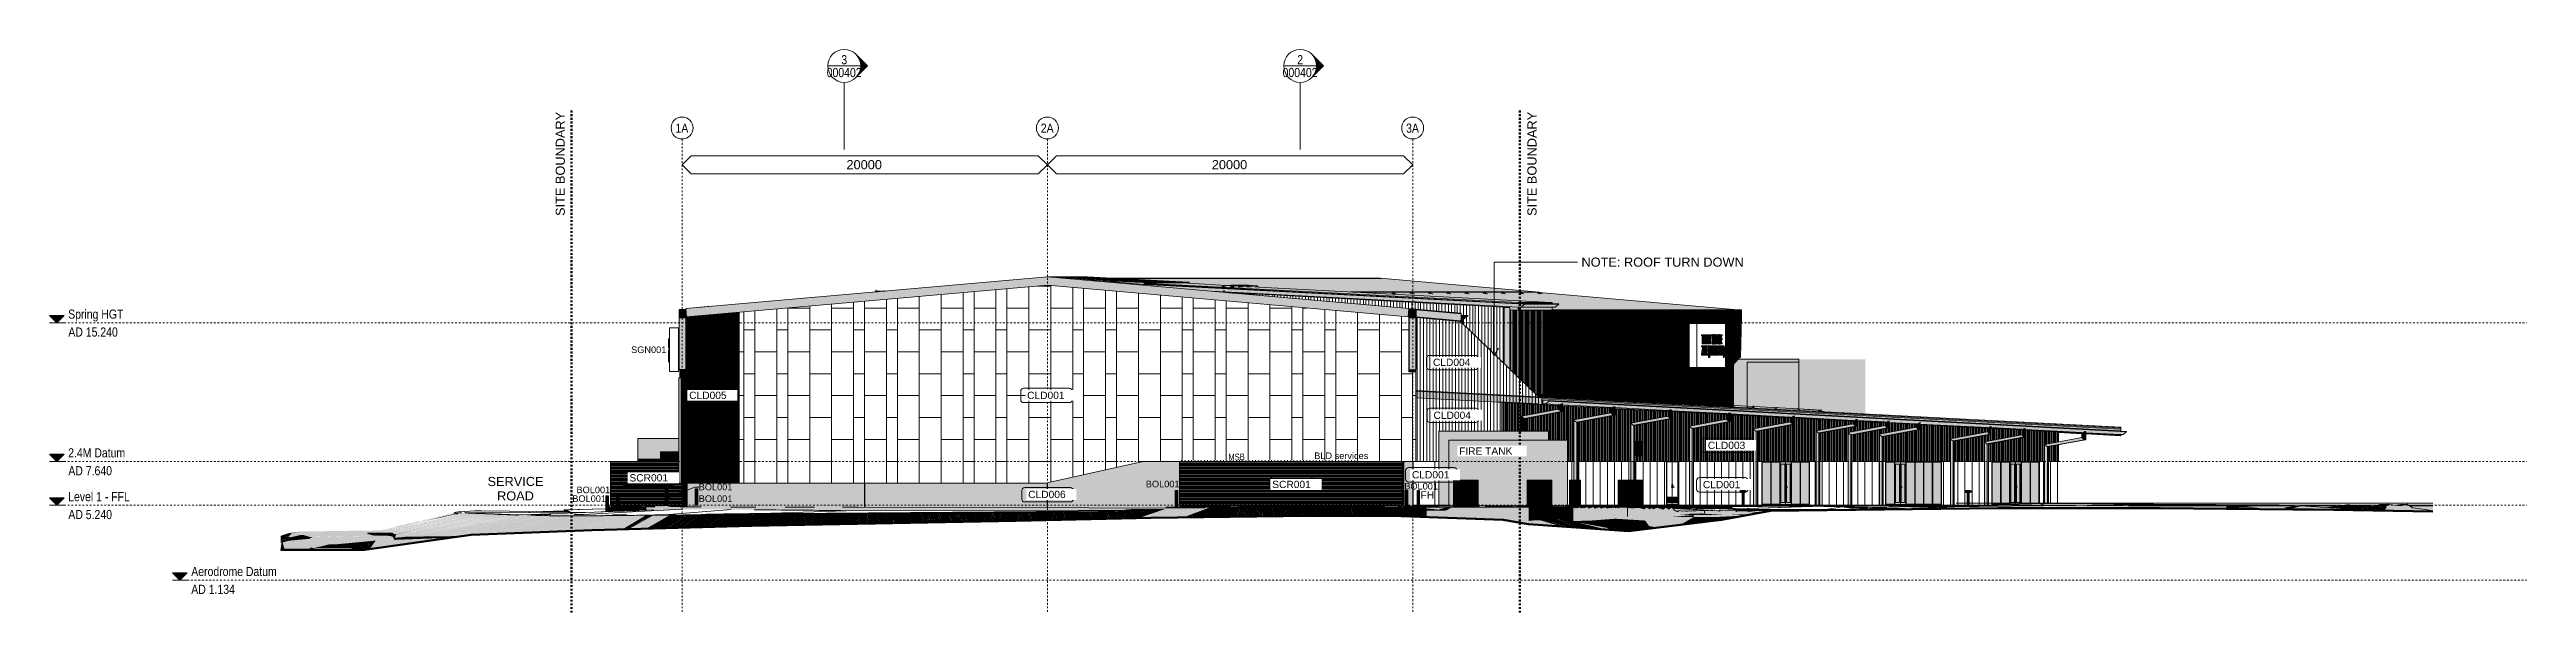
# Model space of a CAD drawing. Header units: metres. Extents: x -4613 to -4328, y -1 to 30.
# Drawn here: x -4612.9 to -4477.3, y -0.6 to 30.2 of the extents above; entities that cross this region are included whole.
import ezdxf

# ---------------------------------------------------------------- set-up
doc = ezdxf.new("R2010")
doc.units = ezdxf.units.M
for name, pattern in [('AEC_Center', [0.024, 0.012, -0.004, 0.004, -0.004]), ('BOUNDARY', [0.016, 0.01, -0.003, 0, -0.003]), ('Grid Line', [0.021, 0.012, -0.003, 0.003, -0.003])]:
    doc.linetypes.add(name, pattern=pattern)
for name, color, linetype, lineweight in [('A-ANNO-IDEN', 131, 'Continuous', 5), ('A-ANNO-KEYN', 231, 'Continuous', 5), ('A-ANNO-NOTE', 131, 'Continuous', 5), ('A-CLNG', 13, 'Continuous', 5), ('A-CLNG-PATT', 13, 'Continuous', 5), ('A-DETL', 90, 'Continuous', 13), ('A-DETL-GENF', 92, 'Continuous', 5), ('A-DOOR', 31, 'Continuous', 5), ('A-DOOR-FRAM', 31, 'Continuous', 5), ('A-DOOR-GLAZ', 31, 'Continuous', 5), ('A-FLOR', 192, 'Continuous', 5), ('A-FLOR-FNSH', 192, 'Continuous', 15), ('A-FLOR-LEVL', 51, 'Continuous', 5), ('A-FLOR-PATT', 8, 'Continuous', 15), ('A-GENM', 13, 'Continuous', 5), ('A-GLAZ', 151, 'Continuous', 5), ('A-GLAZ-CURT', 52, 'Continuous', 5), ('A-GLAZ-CWMG', 51, 'Continuous', 5), ('A-ROOF', 132, 'Continuous', 5), ('A-ROOF-OTLN', 132, 'Continuous', 5), ('A-ROOF-PATT', 132, 'Continuous', 5), ('A-WALL', 113, 'Continuous', 5), ('A-WALL-IDEN', 211, 'Continuous', 5), ('A-WALL-PATT', 111, 'Continuous', 5), ('C-PRKG', 70, 'Continuous', 5), ('C-TOPO', 7, 'Continuous', 5), ('E-ELEC-EQPM', 71, 'Continuous', 5), ('F-FIRE', 13, 'Continuous', 5), ('F-FIRE-IDEN', 13, 'Continuous', 5), ('G-ANNO-SYMB', 111, 'Continuous', 5), ('G-ANNO-TEXT', 231, 'Continuous', 5), ('M-EQPM', 50, 'Continuous', 5), ('P-EQPM', 6, 'Continuous', 5), ('P-SANR-FIXT', 6, 'Continuous', 5), ('Q-SPCQ', 91, 'Continuous', 5), ('S-BEAM', 12, 'Continuous', 5), ('S-COLS', 52, 'Continuous', 5), ('S-GRID', 1, 'Continuous', 5), ('S-GRID-IDEN', 1, 'Continuous', 5)]:
    doc.layers.add(name, color=color, linetype=linetype, lineweight=lineweight)
doc.styles.add('Arial', font='arial.ttf', dxfattribs={"height": 0.5})
doc.styles.add('Arial Narrow', font='ARIALN.TTF', dxfattribs={"height": 0.5})
doc.styles.add('Arial Narrow_1', font='ARIALN.TTF', dxfattribs={"height": 0.36})
doc.styles.add('Arial_1', font='arial.ttf', dxfattribs={"height": 0.4})
doc.styles.add('Arial_2', font='arial.ttf', dxfattribs={"height": 0.36})
pattern_1 = [(90, (-4536.517, 7.64), (-6, 4e-16), [1.2, -1.2]), (90, (-4535.317, 7.64), (-6, 4e-16), [1.2, -1.2]), (90, (-4534.117, 7.64), (-6, 4e-16), [1.2, -1.2]), (90, (-4535.317, 8.84), (-6, 4e-16), [1.2, -1.2]), (90, (-4534.117, 8.84), (-6, 4e-16), [1.2, -1.2]), (180, (-4535.317, 8.84), (-3e-16, -2.4), [1.2, -4.8]), (180, (-4534.117, 10.04), (-3e-16, -2.4), [1.2, -4.8]), (90, (-4534.117, 7.64), (-6, 4e-16), [1.2, -1.2]), (90, (-4532.917, 7.64), (-6, 4e-16), [1.2, -1.2]), (90, (-4532.317, 7.64), (-6, 4e-16), [1.2, -1.2]), (90, (-4532.917, 8.84), (-6, 4e-16), [1.2, -1.2]), (90, (-4532.317, 8.84), (-6, 4e-16), [1.2, -1.2]), (180, (-4532.917, 8.84), (-3e-16, -2.4), [1.2, -4.8]), (180, (-4532.317, 10.04), (-3e-16, -2.4), [0.6, -5.4]), (90, (-4537.117, 7.64), (-6, 4e-16), [1.2, -1.2]), (90, (-4536.517, 7.64), (-6, 4e-16), [1.2, -1.2]), (90, (-4537.117, 8.84), (-6, 4e-16), [1.2, -1.2]), (90, (-4536.517, 8.84), (-6, 4e-16), [1.2, -1.2]), (180, (-4537.117, 8.84), (-3e-16, -2.4), [1.2, -4.8]), (180, (-4536.517, 10.04), (-3e-16, -2.4), [0.6, -5.4]), (90, (-4536.517, 7.64), (-6, 4e-16), [1.2, -1.2]), (90, (-4538.317, 7.64), (-6, 4e-16), [1.2, -1.2])]
pattern_2 = [(90, (-4531.407, 7.64), (-0.175, 1e-17), [])]
pattern_3 = [(90, (-4524.016, 5.24), (-0.03039, 2e-18), [])]
pattern_4 = [(90, (-4524.189, 5.24), (-0.03039, 2e-18), [])]
pattern_5 = [(90, (-4524.363, 5.24), (-0.03039, 2e-18), [])]
pattern_6 = [(90, (-4524.537, 5.24), (-0.03039, 2e-18), [])]
pattern_7 = [(90, (-4524.71, 5.24), (-0.03039, 2e-18), [])]
pattern_8 = [(90, (-4524.884, 5.24), (-0.03039, 2e-18), [])]
pattern_9 = [(90, (-4525.058, 5.24), (-0.03039, 2e-18), [])]
pattern_10 = [(90, (-4525.231, 5.24), (-0.03039, 2e-18), [])]
pattern_11 = [(90, (-4521.064, 5.24), (-0.03039, 2e-18), [])]
pattern_12 = [(90, (-4521.237, 5.24), (-0.03039, 2e-18), [])]
pattern_13 = [(90, (-4521.411, 5.24), (-0.03039, 2e-18), [])]
pattern_14 = [(90, (-4521.585, 5.24), (-0.03039, 2e-18), [])]
pattern_15 = [(90, (-4521.758, 5.24), (-0.03039, 2e-18), [])]
pattern_16 = [(90, (-4521.932, 5.24), (-0.03039, 2e-18), [])]
pattern_17 = [(90, (-4522.106, 5.24), (-0.03039, 2e-18), [])]
pattern_18 = [(90, (-4522.279, 5.24), (-0.03039, 2e-18), [])]
pattern_19 = [(90, (-4522.453, 5.24), (-0.03039, 2e-18), [])]
pattern_20 = [(90, (-4522.627, 5.24), (-0.03039, 2e-18), [])]
pattern_21 = [(90, (-4522.8, 5.24), (-0.03039, 2e-18), [])]
pattern_22 = [(90, (-4522.974, 5.24), (-0.03039, 2e-18), [])]
pattern_23 = [(90, (-4523.148, 5.24), (-0.03039, 2e-18), [])]
pattern_24 = [(90, (-4523.321, 5.24), (-0.03039, 2e-18), [])]
pattern_25 = [(90, (-4523.495, 5.24), (-0.03039, 2e-18), [])]
pattern_26 = [(90, (-4523.669, 5.24), (-0.03039, 2e-18), [])]
pattern_27 = [(90, (-4523.842, 5.24), (-0.03039, 2e-18), [])]

msp = doc.modelspace()

# ---------------------------------------------------------------- texts
at = {"layer": 'A-ANNO-IDEN', "char_height": 0.36, "attachment_point": 1, "style": 'Arial_2'}
for s, insert, width in [('SGN001', (-4581.09, 13.94), 2.3089), ('BOL001', (-4584.31, 5.78), 2.2127), ('BOL001', (-4584.08, 6.26), 2.2127), ('BOL001', (-4577.39, 6.42), 2.2127), ('BOL001', (-4577.39, 5.78), 2.2127), ('BOL001', (-4552.91, 6.58), 2.2127)]:
    msp.add_mtext(s, dxfattribs=dict(at, insert=insert, width=width))
at = {"layer": 'A-ANNO-NOTE', "char_height": 0.5, "width": 2.3249, "attachment_point": 1, "style": 'Arial'}
for insert in [(-4569.3, 24.15), (-4549.3, 24.15)]:
    msp.add_mtext('20000', dxfattribs=dict(at, insert=insert))
at = {"layer": 'A-FLOR-LEVL', "char_height": 0.5, "attachment_point": 1, "style": 'Arial Narrow'}
for s, insert, width in [('AD 15.240', (-4611.9, 14.98), 3.2709), ('Spring HGT', (-4611.91, 15.96), 3.6717), ('2.4M Datum', (-4611.91, 8.36), 3.7679), ('AD 7.640', (-4611.9, 7.38), 2.8861), ('Level 1 - FFL', (-4611.91, 5.96), 4.1046), ('AD 5.240', (-4611.9, 4.98), 2.8861), ('Aerodrome Datum', (-4605.17, 1.86), 5.6439), ('AD 1.134', (-4605.17, 0.88), 2.8861)]:
    msp.add_mtext(s, dxfattribs=dict(at, insert=insert, width=width))
at = {"layer": 'F-FIRE-IDEN', "insert": (-4537.87, 6), "char_height": 0.4, "width": 0.9139, "attachment_point": 1, "style": 'Arial_1'}
msp.add_mtext('FH', dxfattribs=at)
at = {"layer": 'G-ANNO-SYMB', "char_height": 0.5, "attachment_point": 1, "style": 'Arial Narrow'}
for s, insert, width in [('3', (-4569.58, 29.9), 0.3848), ('2', (-4544.62, 29.9), 0.3848), ('000402', (-4570.38, 29.2), 2.3089), ('000402', (-4545.42, 29.2), 2.3089)]:
    msp.add_mtext(s, dxfattribs=dict(at, insert=insert, width=width))
at = {"layer": 'G-ANNO-TEXT', "color": 7, "char_height": 0.5, "width": 6.9105, "attachment_point": 1, "rotation": 90, "style": 'Arial'}
for insert in [(-4585.22, 21.09), (-4532.02, 21.09)]:
    msp.add_mtext('SITE BOUNDARY', dxfattribs=dict(at, insert=insert))
at = {"layer": 'G-ANNO-TEXT', "color": 7, "attachment_point": 1}
for s, insert, char_height, width, style in [('NOTE: ROOF TURN DOWN', (-4529.06, 18.81), 0.5, 10.8228, 'Arial'), ('BLD services', (-4543.69, 8.13), 0.36, 3.4312, 'Arial_2'), ('SERVICE ', (-4588.95, 6.79), 0.5, 3.9443, 'Arial'), ('ROAD', (-4588.43, 6), 0.5, 2.4371, 'Arial')]:
    msp.add_mtext(s, dxfattribs=dict(at, insert=insert, char_height=char_height, width=width, style=style))
at = {"layer": 'G-ANNO-TEXT', "color": 7, "lineweight": 13, "insert": (-4548.39, 8.06), "char_height": 0.36, "width": 1.0422, "attachment_point": 1, "rotation": 0.5129, "style": 'Arial Narrow_1'}
msp.add_mtext('MSB', dxfattribs=at)
at = {"layer": 'S-GRID-IDEN', "char_height": 0.5, "width": 0.8498, "attachment_point": 1, "style": 'Arial Narrow'}
for s, insert in [('1A', (-4578.66, 26.15)), ('2A', (-4558.66, 26.15)), ('3A', (-4538.66, 26.15))]:
    msp.add_mtext(s, dxfattribs=dict(at, insert=insert))

# ---------------------------------------------------------------- blocks, each defined once
blk = doc.blocks.new('Generic Models 1 - Generic Models 1-392193-SOUTH WEST')
at = {"layer": 'A-GENM'}
h = blk.add_hatch(color=256, dxfattribs=at)
h.paths.add_polyline_path([(-4517.15, 10.44), (-4517.15, 13.24), (-4520.49, 13.24), (-4520.74, 12.95), (-4520.74, 10.71), (-4519.66, 10.66), (-4519.66, 10.66), (-4519.63, 10.65), (-4519.63, 10.65), (-4518.42, 10.59), (-4518.42, 10.59), (-4518.39, 10.59), (-4518.39, 10.59), (-4517.18, 10.53), (-4517.19, 10.53), (-4517.16, 10.52), (-4517.15, 10.52), (-4517.15, 10.52), (-4517.16, 10.51), (-4517.17, 10.47), (-4517.17, 10.44), (-4517.17, 10.44), (-4517.18, 10.45), (-4517.18, 10.45), (-4517.18, 10.45), (-4517.19, 10.45), (-4517.18, 10.48), (-4517.18, 10.51), (-4517.18, 10.52), (-4517.19, 10.52), (-4517.19, 10.52), (-4518.4, 10.58), (-4518.4, 10.58), (-4518.41, 10.53), (-4518.41, 10.51), (-4518.41, 10.51), (-4518.42, 10.51), (-4518.42, 10.52), (-4518.42, 10.52), (-4518.43, 10.52), (-4518.42, 10.55), (-4518.42, 10.58), (-4518.42, 10.58), (-4518.43, 10.58), (-4518.43, 10.58), (-4519.64, 10.64), (-4519.64, 10.64), (-4519.65, 10.6), (-4519.65, 10.58), (-4519.65, 10.57), (-4519.66, 10.58), (-4519.66, 10.58), (-4519.66, 10.58), (-4519.66, 10.58), (-4519.66, 10.61), (-4519.66, 10.64), (-4519.66, 10.65), (-4519.67, 10.65), (-4519.67, 10.65), (-4520.74, 10.7), (-4520.74, 10.62), (-4519.81, 10.57), (-4519.81, 10.58), (-4519.58, 10.57), (-4519.58, 10.56), (-4518.57, 10.51), (-4518.57, 10.52), (-4518.34, 10.5), (-4518.34, 10.49), (-4517.33, 10.44), (-4517.33, 10.45), (-4517.17, 10.44)])
h.paths.add_polyline_path([(-4517.19, 10.44), (-4517.24, 10.45), (-4517.24, 10.45), (-4517.19, 10.45)])
h.paths.add_polyline_path([(-4517.2, 10.45), (-4517.22, 10.45), (-4517.22, 10.46), (-4517.2, 10.46), (-4517.2, 10.45)])
h.paths.add_polyline_path([(-4517.21, 10.46), (-4517.22, 10.46), (-4517.21, 10.47), (-4517.21, 10.46)])
h.paths.add_polyline_path([(-4518.43, 10.51), (-4518.48, 10.51), (-4518.48, 10.51), (-4518.43, 10.51)])
h.paths.add_polyline_path([(-4518.44, 10.52), (-4518.46, 10.52), (-4518.46, 10.52), (-4518.44, 10.52), (-4518.44, 10.52)])
h.paths.add_polyline_path([(-4518.44, 10.53), (-4518.46, 10.53), (-4518.45, 10.53), (-4518.45, 10.53)])
h.paths.add_polyline_path([(-4519.67, 10.57), (-4519.72, 10.58), (-4519.72, 10.58), (-4519.67, 10.58)])
h.paths.add_polyline_path([(-4519.68, 10.58), (-4519.7, 10.58), (-4519.7, 10.59), (-4519.68, 10.59), (-4519.68, 10.58)])
h.paths.add_polyline_path([(-4519.68, 10.59), (-4519.7, 10.59), (-4519.69, 10.6), (-4519.68, 10.59)])
h = blk.add_hatch(color=256, dxfattribs=at)
h.paths.add_polyline_path([(-4517.15, 10.44), (-4517.15, 13.08), (-4519.99, 13.08), (-4519.99, 10.67), (-4519.66, 10.66), (-4519.66, 10.66), (-4519.63, 10.65), (-4519.63, 10.65), (-4518.42, 10.59), (-4518.42, 10.59), (-4518.39, 10.59), (-4518.39, 10.59), (-4517.18, 10.53), (-4517.19, 10.53), (-4517.16, 10.52), (-4517.15, 10.52), (-4517.15, 10.52), (-4517.16, 10.51), (-4517.17, 10.47), (-4517.17, 10.44), (-4517.17, 10.44), (-4517.18, 10.45), (-4517.18, 10.45), (-4517.18, 10.45), (-4517.19, 10.45), (-4517.18, 10.48), (-4517.18, 10.51), (-4517.18, 10.52), (-4517.19, 10.52), (-4517.19, 10.52), (-4518.4, 10.58), (-4518.4, 10.58), (-4518.41, 10.53), (-4518.41, 10.51), (-4518.41, 10.51), (-4518.42, 10.51), (-4518.42, 10.52), (-4518.42, 10.52), (-4518.43, 10.52), (-4518.42, 10.55), (-4518.42, 10.58), (-4518.42, 10.58), (-4518.43, 10.58), (-4518.43, 10.58), (-4519.64, 10.64), (-4519.64, 10.64), (-4519.65, 10.6), (-4519.65, 10.58), (-4519.65, 10.57), (-4519.66, 10.58), (-4519.66, 10.58), (-4519.66, 10.58), (-4519.66, 10.58), (-4519.66, 10.61), (-4519.66, 10.64), (-4519.66, 10.65), (-4519.67, 10.65), (-4519.67, 10.65), (-4519.99, 10.66), (-4519.99, 10.58), (-4519.81, 10.57), (-4519.81, 10.58), (-4519.58, 10.57), (-4519.58, 10.56), (-4518.57, 10.51), (-4518.57, 10.52), (-4518.34, 10.5), (-4518.34, 10.49), (-4517.33, 10.44), (-4517.33, 10.45), (-4517.17, 10.44)])
h.paths.add_polyline_path([(-4517.19, 10.44), (-4517.24, 10.45), (-4517.24, 10.45), (-4517.19, 10.45)])
h.paths.add_polyline_path([(-4517.2, 10.45), (-4517.22, 10.45), (-4517.22, 10.46), (-4517.2, 10.46), (-4517.2, 10.45)])
h.paths.add_polyline_path([(-4517.21, 10.46), (-4517.22, 10.46), (-4517.21, 10.47), (-4517.21, 10.46)])
h.paths.add_polyline_path([(-4518.43, 10.51), (-4518.48, 10.51), (-4518.48, 10.51), (-4518.43, 10.51)])
h.paths.add_polyline_path([(-4518.44, 10.52), (-4518.46, 10.52), (-4518.46, 10.52), (-4518.44, 10.52), (-4518.44, 10.52)])
h.paths.add_polyline_path([(-4518.44, 10.53), (-4518.46, 10.53), (-4518.45, 10.53), (-4518.45, 10.53)])
h.paths.add_polyline_path([(-4519.67, 10.57), (-4519.72, 10.58), (-4519.72, 10.58), (-4519.67, 10.58)])
h.paths.add_polyline_path([(-4519.68, 10.58), (-4519.7, 10.58), (-4519.7, 10.59), (-4519.68, 10.59), (-4519.68, 10.58)])
h.paths.add_polyline_path([(-4519.68, 10.59), (-4519.7, 10.59), (-4519.69, 10.6), (-4519.68, 10.59)])
h = blk.add_hatch(color=256, dxfattribs=at)
h.paths.add_polyline_path([(-4513.51, 10.24), (-4513.51, 13.24), (-4517.15, 13.24), (-4517.15, 10.44), (-4517.1, 10.44), (-4517.1, 10.43), (-4516.1, 10.38), (-4516.09, 10.39), (-4516, 10.38), (-4516, 10.39), (-4515.98, 10.39), (-4515.98, 10.4), (-4515.98, 10.4), (-4515.98, 10.4), (-4515.97, 10.41), (-4515.96, 10.4), (-4515.95, 10.4), (-4515.95, 10.41), (-4515.95, 10.44), (-4515.95, 10.44), (-4515.94, 10.43), (-4515.95, 10.38), (-4515.96, 10.38), (-4515.95, 10.38), (-4515.83, 10.37), (-4515.83, 10.36), (-4513.74, 10.25)])
h.paths.add_polyline_path([(-4515.95, 10.37), (-4515.95, 10.38), (-4515.97, 10.38), (-4515.98, 10.37), (-4515.95, 10.37)])
h.paths.add_polyline_path([(-4515.93, 10.38), (-4515.95, 10.38), (-4515.95, 10.39), (-4515.94, 10.45), (-4515.92, 10.41), (-4515.92, 10.38), (-4515.92, 10.38)])
h.paths.add_polyline_path([(-4516.07, 10.44), (-4516.08, 10.44), (-4516.07, 10.45)])
for p, q in [((-4520.49, 13.24), (-4517.15, 13.24)), ((-4519.99, 13.08), (-4517.15, 13.08)), ((-4519.99, 13.08), (-4519.99, 10.67)), ((-4517.15, 10.44), (-4517.15, 13.24)), ((-4517.15, 10.44), (-4517.15, 13.08)), ((-4519.99, 10.67), (-4519.99, 10.58))]:
    blk.add_line(p, q, dxfattribs=at)
blk = doc.blocks.new('Structural Framing 21 - Structural Framing 1-750478-SOUTH WEST')
at = {"layer": 'S-BEAM'}
for points in [[(-4575.53, 15.74), (-4575.42, 15.74), (-4575.18, 15.76), (-4575.18, 15.77), (-4575.56, 15.74)], [(-4575.43, 15.74), (-4575.3, 15.74), (-4575.18, 15.75), (-4575.18, 15.76), (-4575.43, 15.74)], [(-4575.19, 15.74), (-4575.18, 15.74), (-4575.18, 15.75), (-4575.3, 15.74), (-4575.2, 15.74)]]:
    blk.add_hatch(color=256, dxfattribs=at).paths.add_polyline_path(points)
for p, q in [((-4575.56, 15.74), (-4575.18, 15.77)), ((-4575.18, 15.76), (-4575.44, 15.74))]:
    blk.add_line(p, q, dxfattribs=at)
blk = doc.blocks.new('UB _Column_ - 410UB54-1478165-SOUTH WEST')
at = {"layer": 'S-COLS'}
blk.add_hatch(color=256, dxfattribs=at).paths.add_polyline_path([(-4558.31, 5.24), (-4558.3, 5.24), (-4558.3, 6.46), (-4558.31, 6.46), (-4558.31, 5.28)])
blk.add_line((-4558.3, 5.24), (-4558.31, 5.24), dxfattribs=at)
blk = doc.blocks.new('Generic Models 4 - Generic Models 2-823071-SOUTH WEST')
at = {"layer": 'A-GENM'}
for points in [[(-4536.3, 5.2), (-4536.06, 5.2), (-4536.06, 6.62), (-4534.71, 6.62), (-4534.71, 5.2), (-4533.07, 5.2), (-4533.07, 8.8), (-4536.31, 8.8), (-4536.31, 5.2)], [(-4533.07, 5.2), (-4532.03, 5.2), (-4532.03, 6.62), (-4530.68, 6.62), (-4530.68, 5.2), (-4529.82, 5.2), (-4529.82, 8.8), (-4533.07, 8.8), (-4533.07, 5.28)]]:
    blk.add_hatch(color=256, dxfattribs=at).paths.add_polyline_path(points)
for p, q in [((-4536.32, 8.8), (-4536.32, 5.2)), ((-4533.07, 8.8), (-4536.32, 8.8)), ((-4529.82, 8.8), (-4533.07, 8.8)), ((-4529.82, 5.2), (-4529.82, 8.8)), ((-4536.32, 5.2), (-4536.06, 5.2)), ((-4534.71, 5.2), (-4533.07, 5.2)), ((-4533.07, 5.2), (-4532.02, 5.2)), ((-4530.68, 5.2), (-4529.82, 5.2))]:
    blk.add_line(p, q, dxfattribs=at)
blk = doc.blocks.new('Structural Framing 15 - Structural Framing 1-952687-SOUTH WEST')
at = {"layer": 'S-BEAM'}
h = blk.add_hatch(color=256, dxfattribs=at)
h.paths.add_polyline_path([(-4532.73, 15.93), (-4532.67, 15.93), (-4532.82, 15.94), (-4532.82, 15.93), (-4532.73, 15.93)])
h.paths.add_polyline_path([(-4532.92, 15.93), (-4532.92, 15.94), (-4532.99, 15.94), (-4532.99, 15.93), (-4532.96, 15.93)])
for points in [[(-4532.99, 15.93), (-4532.96, 15.93), (-4532.99, 15.93), (-4532.99, 15.93)], [(-4532.92, 15.94), (-4532.92, 15.94), (-4532.96, 15.94)]]:
    blk.add_hatch(color=256, dxfattribs=at).paths.add_polyline_path(points)
for p, q in [((-4532.92, 15.94), (-4532.99, 15.95)), ((-4532.92, 15.94), (-4532.99, 15.94)), ((-4532.99, 15.93), (-4532.92, 15.93)), ((-4532.67, 15.93), (-4532.82, 15.94)), ((-4532.65, 15.93), (-4532.82, 15.94))]:
    blk.add_line(p, q, dxfattribs=at)
blk = doc.blocks.new('X_Door-Handle-Lockwood 4800 Series Lever - Standard-764996-SOUTH WEST')
at = {"layer": 'A-DOOR'}
blk.add_line((-4578.33, 6.25), (-4578.33, 6.25), dxfattribs=at)
at = {"layer": 'A-DOOR', "flags": 128}
blk.add_lwpolyline([(-4578.37, 6.25), (-4578.37, 6.25), (-4578.37, 6.25), (-4578.37, 6.25), (-4578.37, 6.25), (-4578.37, 6.25), (-4578.37, 6.25), (-4578.37, 6.25), (-4578.37, 6.25), (-4578.37, 6.25), (-4578.37, 6.25), (-4578.37, 6.25)], dxfattribs=at)
blk = doc.blocks.new('X_Door-Handle-Lockwood 4800 Series Lever - Standard-765406-SOUTH WEST')
at = {"layer": 'A-DOOR'}
blk.add_line((-4578.33, 6.25), (-4578.33, 6.25), dxfattribs=at)
at = {"layer": 'A-DOOR', "flags": 128}
blk.add_lwpolyline([(-4578.37, 6.25), (-4578.37, 6.25), (-4578.37, 6.25), (-4578.37, 6.25), (-4578.37, 6.25), (-4578.37, 6.25), (-4578.37, 6.25), (-4578.37, 6.25), (-4578.37, 6.25), (-4578.37, 6.25), (-4578.37, 6.25), (-4578.37, 6.25)], dxfattribs=at)
blk = doc.blocks.new('Generic Models 6 - Generic Models 2-971374-SOUTH WEST')
at = {"layer": 'A-GENM'}
for points in [[(-4536.06, 5.14), (-4535.49, 5.15), (-4535.49, 6.62), (-4536.06, 6.62), (-4536.06, 5.14)], [(-4535.49, 5.14), (-4535.14, 5.15), (-4534.71, 5.15), (-4534.71, 6.62), (-4535.49, 6.62), (-4535.49, 5.15)], [(-4532.03, 5.16), (-4531.46, 5.16), (-4531.46, 6.62), (-4532.03, 6.62), (-4532.03, 5.16)], [(-4531.46, 5.16), (-4530.68, 5.17), (-4530.68, 6.62), (-4531.46, 6.62), (-4531.46, 5.16)], [(-4529.11, 5.17), (-4529.11, 6.62), (-4529.71, 6.62), (-4529.71, 5.17), (-4529.16, 5.17)], [(-4526.48, 5.15), (-4526.48, 6.62), (-4527.05, 6.62), (-4527.05, 5.15), (-4526.63, 5.15)], [(-4525.7, 5.14), (-4525.7, 6.62), (-4526.48, 6.62), (-4526.48, 5.15), (-4525.8, 5.14), (-4525.71, 5.14)]]:
    blk.add_hatch(color=256, dxfattribs=at).paths.add_polyline_path(points)
for p, q in [((-4536.06, 6.62), (-4535.49, 6.62)), ((-4536.06, 6.62), (-4536.06, 5.14)), ((-4535.49, 6.62), (-4534.71, 6.62)), ((-4535.49, 5.14), (-4535.49, 6.62)), ((-4534.71, 5.15), (-4534.71, 6.62)), ((-4532.03, 6.62), (-4531.46, 6.62)), ((-4532.03, 6.62), (-4532.03, 5.16)), ((-4531.46, 6.62), (-4530.68, 6.62)), ((-4531.46, 5.16), (-4531.46, 6.62)), ((-4530.68, 5.17), (-4530.68, 6.62)), ((-4529.71, 6.62), (-4529.11, 6.62)), ((-4529.71, 6.62), (-4529.71, 5.17)), ((-4529.11, 6.62), (-4529.11, 6.62)), ((-4529.11, 5.17), (-4529.11, 6.62)), ((-4527.05, 6.62), (-4526.48, 6.62)), ((-4527.05, 6.62), (-4527.05, 5.15)), ((-4526.48, 6.62), (-4525.7, 6.62)), ((-4526.48, 5.15), (-4526.48, 6.62)), ((-4525.7, 5.14), (-4525.7, 6.62))]:
    blk.add_line(p, q, dxfattribs=at)
blk = doc.blocks.new('Generic Models 2 - Generic Models 2-983313-SOUTH WEST')
at = {"layer": 'A-GENM'}
blk.add_hatch(color=256, dxfattribs=at).paths.add_polyline_path([(-4536.86, 5.2), (-4536.31, 5.2), (-4536.31, 8.8), (-4530.86, 8.8), (-4530.86, 9.29), (-4536.86, 9.29), (-4536.86, 5.43)])
for p, q in [((-4536.86, 9.29), (-4530.86, 9.29)), ((-4536.86, 5.2), (-4536.86, 9.29)), ((-4530.86, 9.29), (-4530.86, 8.8)), ((-4536.31, 5.2), (-4536.86, 5.2))]:
    blk.add_line(p, q, dxfattribs=at)
blk = doc.blocks.new('Hydrant_double1 - Hydrant_double-1019313-SOUTH WEST')
at = {"layer": 'F-FIRE'}
h = blk.add_hatch(color=256, dxfattribs=at)
h.paths.add_polyline_path([(-4538.04, 5.94), (-4538.04, 6.03), (-4538.04, 6.03), (-4538.05, 6.02), (-4538.06, 6), (-4538.06, 5.99), (-4538.06, 5.97), (-4538.05, 5.96), (-4538.04, 5.94)])
h.paths.add_polyline_path([(-4538.02, 6.04), (-4538.01, 6.04), (-4537.99, 6.04), (-4538, 6.05), (-4538.02, 6.04), (-4538.03, 6.04), (-4538.02, 6.04)])
h = blk.add_hatch(color=256, dxfattribs=at)
h.paths.add_polyline_path([(-4538.06, 5.99), (-4538.05, 6), (-4538.05, 6.02), (-4538.04, 6.04), (-4538.06, 6.04), (-4538.06, 6)])
h.paths.add_polyline_path([(-4538.04, 5.24), (-4538.04, 5.24), (-4538.04, 5.94), (-4538.04, 5.94), (-4538.05, 5.96), (-4538.06, 5.97), (-4538.06, 5.99), (-4538.06, 5.24), (-4538.05, 5.24)])
for p, q in [((-4538.06, 6.04), (-4538.06, 5.24)), ((-4538.04, 6.04), (-4538.06, 6.04)), ((-4538.06, 5.24), (-4538.04, 5.24))]:
    blk.add_line(p, q, dxfattribs=at)
for start, end in [(129.5062, 180), (180, 230.7791), (79.3197, 122.9964)]:
    blk.add_arc((-4538, 5.99), 0.06, start, end, dxfattribs=at)
blk = doc.blocks.new('Hydrant_double2 - Hydrant_double-1019330-SOUTH WEST')
at = {"layer": 'F-FIRE'}
blk.add_hatch(color=256, dxfattribs=at).paths.add_polyline_path([(-4537.98, 5.93), (-4537.96, 5.93), (-4537.95, 5.93), (-4537.93, 5.94), (-4537.92, 5.96), (-4537.92, 5.97), (-4537.92, 5.99), (-4537.92, 6), (-4537.92, 6.02), (-4537.93, 6.03), (-4537.95, 6.04), (-4537.96, 6.04), (-4537.98, 6.05), (-4537.99, 6.04), (-4538.01, 6.04), (-4538.02, 6.03), (-4538.03, 6.02), (-4538.03, 6), (-4538.04, 5.99), (-4538.03, 5.97), (-4538.03, 5.96), (-4538.02, 5.94), (-4538.01, 5.93), (-4537.99, 5.93)])
h = blk.add_hatch(color=256, dxfattribs=at)
h.paths.add_polyline_path([(-4538.04, 5.99), (-4538.03, 6), (-4538.03, 6.02), (-4538.02, 6.03), (-4538.01, 6.04), (-4538.04, 6.04), (-4538.04, 6)])
h.paths.add_polyline_path([(-4537.98, 5.24), (-4537.98, 5.93), (-4537.99, 5.93), (-4538.01, 5.93), (-4538.02, 5.94), (-4538.03, 5.96), (-4538.03, 5.97), (-4538.04, 5.99), (-4538.03, 5.24), (-4537.99, 5.24)])
h = blk.add_hatch(color=256, dxfattribs=at)
h.paths.add_polyline_path([(-4537.98, 5.24), (-4537.92, 5.24), (-4537.92, 5.97), (-4537.92, 5.96), (-4537.93, 5.94), (-4537.95, 5.93), (-4537.96, 5.93), (-4537.98, 5.93), (-4537.98, 5.28)])
h.paths.add_polyline_path([(-4537.92, 5.99), (-4537.92, 6.04), (-4537.94, 6.04), (-4537.93, 6.03), (-4537.92, 6.02), (-4537.92, 6)])
for p, q in [((-4538.04, 6.04), (-4538.04, 5.24)), ((-4538.01, 6.04), (-4538.04, 6.04)), ((-4537.92, 6.04), (-4537.94, 6.04)), ((-4537.92, 5.24), (-4537.92, 6.04)), ((-4538.04, 5.24), (-4537.98, 5.24)), ((-4537.98, 5.24), (-4537.92, 5.24))]:
    blk.add_line(p, q, dxfattribs=at)
for start, end in [(0, 180), (180, 0)]:
    blk.add_arc((-4537.98, 5.99), 0.06, start, end, dxfattribs=at)
blk = doc.blocks.new('Hydrant_double4 - Hydrant_double-1019364-SOUTH WEST')
at = {"layer": 'F-FIRE'}
h = blk.add_hatch(color=256, dxfattribs=at)
h.paths.add_polyline_path([(-4578.69, 5.41), (-4578.69, 5.41), (-4578.69, 5.41)])
h.paths.add_polyline_path([(-4578.69, 5.47), (-4578.69, 5.47), (-4578.7, 5.47)])
h.paths.add_polyline_path([(-4578.69, 5.89), (-4578.69, 5.89), (-4578.7, 5.89)])
h.paths.add_polyline_path([(-4578.75, 6.01), (-4578.75, 6.01), (-4578.75, 6.01)])
blk.add_hatch(color=256, dxfattribs=at).paths.add_polyline_path([(-4578.65, 5.95), (-4578.65, 5.95), (-4578.65, 5.95)])
blk = doc.blocks.new('Hydrant_double10 - Hydrant_double-1019466-SOUTH WEST')
at = {"layer": 'F-FIRE'}
for points in [[(-4508, 5.93), (-4507.99, 5.93), (-4507.97, 5.93), (-4507.96, 5.94), (-4507.95, 5.96), (-4507.95, 5.97), (-4507.95, 5.99), (-4507.95, 6), (-4507.95, 6.02), (-4507.96, 6.03), (-4507.97, 6.04), (-4507.99, 6.04), (-4508, 6.05), (-4508.02, 6.04), (-4508.03, 6.04), (-4508.04, 6.03), (-4508.05, 6.02), (-4508.06, 6), (-4508.06, 5.99), (-4508.06, 5.97), (-4508.05, 5.96), (-4508.04, 5.94), (-4508.03, 5.93), (-4508.02, 5.93)], [(-4507.92, 5.24), (-4507.91, 5.24), (-4507.91, 5.93), (-4507.95, 5.93), (-4507.95, 5.24), (-4507.93, 5.24)]]:
    blk.add_hatch(color=256, dxfattribs=at).paths.add_polyline_path(points)
h = blk.add_hatch(color=256, dxfattribs=at)
h.paths.add_polyline_path([(-4507.95, 5.99), (-4507.72, 5.99), (-4507.72, 6), (-4507.72, 6.02), (-4507.73, 6.03), (-4507.75, 6.04), (-4507.76, 6.04), (-4507.77, 6.05), (-4507.99, 6.04), (-4507.97, 6.04), (-4507.96, 6.03), (-4507.95, 6.02), (-4507.95, 6)])
h.paths.add_polyline_path([(-4507.83, 5.99), (-4507.84, 6.01), (-4507.85, 6.02), (-4507.87, 6.03), (-4507.87, 6.04), (-4507.83, 6.03), (-4507.83, 5.99)])
h = blk.add_hatch(color=256, dxfattribs=at)
h.paths.add_polyline_path([(-4507.83, 5.99), (-4507.83, 5.96), (-4507.83, 5.93), (-4507.76, 5.93), (-4507.75, 5.93), (-4507.73, 5.94), (-4507.72, 5.96), (-4507.72, 5.97), (-4507.72, 5.99), (-4507.76, 5.99)])
h.paths.add_polyline_path([(-4507.91, 5.93), (-4507.89, 5.93), (-4507.87, 5.94), (-4507.86, 5.95), (-4507.84, 5.96), (-4507.83, 5.98), (-4507.83, 5.99), (-4507.95, 5.99), (-4507.95, 5.97), (-4507.95, 5.96), (-4507.96, 5.94), (-4507.97, 5.93), (-4507.99, 5.93), (-4507.99, 5.93), (-4507.91, 5.93)])
h = blk.add_hatch(color=256, dxfattribs=at)
h.paths.add_polyline_path([(-4507.83, 5.99), (-4507.83, 6.01), (-4507.83, 6.04), (-4507.87, 6.04), (-4507.86, 6.03), (-4507.85, 6.02), (-4507.84, 6)])
h.paths.add_polyline_path([(-4507.91, 5.24), (-4507.83, 5.24), (-4507.83, 5.97), (-4507.83, 5.99), (-4507.84, 5.97), (-4507.85, 5.96), (-4507.86, 5.94), (-4507.88, 5.93), (-4507.89, 5.93), (-4507.91, 5.93), (-4507.91, 5.34)])
for p, q in [((-4507.77, 6.05), (-4508, 6.05)), ((-4508, 5.93), (-4507.87, 5.93)), ((-4507.95, 5.93), (-4507.95, 5.24)), ((-4507.83, 6.04), (-4507.87, 6.04)), ((-4507.83, 5.24), (-4507.83, 6.04)), ((-4507.83, 5.93), (-4507.77, 5.93)), ((-4507.95, 5.24), (-4507.91, 5.24)), ((-4507.91, 5.24), (-4507.83, 5.24))]:
    blk.add_line(p, q, dxfattribs=at)
for centre, start_param, end_param in [((-4508, 5.99), 4.712389, 7.853982), ((-4508, 5.99), 1.570796, 4.712389), ((-4507.77, 5.99), 4.712389, 6.283185), ((-4507.77, 5.99), 3.141593, 4.712389)]:
    blk.add_ellipse(centre, major_axis=(0, 0.06), ratio=0.945516, start_param=start_param, end_param=end_param, dxfattribs=at)
blk = doc.blocks.new('X_Door-Panel-Hinge-Standard - Standard-3272678-SOUTH WEST')
at = {"layer": 'A-DOOR'}
h = blk.add_hatch(color=256, dxfattribs=at)
h.paths.add_polyline_path([(-4517.88, 5.27), (-4517.58, 5.27), (-4517.58, 7.61), (-4517.88, 7.61), (-4517.88, 6.25), (-4517.86, 6.25), (-4517.86, 6.37), (-4517.85, 6.37), (-4517.85, 6.35), (-4517.85, 6.35), (-4517.85, 6.35), (-4517.85, 6.35), (-4517.84, 6.34), (-4517.84, 6.33), (-4517.85, 6.33), (-4517.84, 6.33), (-4517.85, 6.32), (-4517.84, 6.25), (-4517.84, 6.25), (-4517.84, 6.24), (-4517.84, 6.23), (-4517.85, 6.23), (-4517.85, 6.19), (-4517.86, 6.19), (-4517.86, 6.23), (-4517.87, 6.23), (-4517.87, 6.23), (-4517.88, 6.23), (-4517.88, 5.43)])
h.paths.add_polyline_path([(-4517.84, 5.39), (-4517.84, 7.49), (-4517.62, 7.49), (-4517.62, 5.39), (-4517.65, 5.39)])
h.paths.add_polyline_path([(-4517.85, 6.23), (-4517.85, 6.23), (-4517.85, 6.23), (-4517.85, 6.23)])
h.paths.add_polyline_path([(-4517.87, 6.24), (-4517.88, 6.24), (-4517.87, 6.24)])
h.paths.add_polyline_path([(-4517.85, 6.25), (-4517.85, 6.25), (-4517.85, 6.25)])
h.paths.add_polyline_path([(-4517.85, 6.25), (-4517.85, 6.25), (-4517.85, 6.25)])
h.paths.add_polyline_path([(-4517.85, 6.25), (-4517.85, 6.25), (-4517.85, 6.25), (-4517.85, 6.25)])
h.paths.add_polyline_path([(-4517.85, 6.35), (-4517.85, 6.38), (-4517.85, 6.37), (-4517.85, 6.37)])
for points in [[(-4517.62, 5.39), (-4517.62, 7.49), (-4517.63, 7.49), (-4517.63, 5.39)], [(-4517.88, 5.27), (-4517.88, 5.27), (-4517.88, 5.39)]]:
    blk.add_hatch(color=256, dxfattribs=at).paths.add_polyline_path(points)
at = {"layer": 'A-DOOR-GLAZ'}
h = blk.add_hatch(color=256, dxfattribs=at)
h.paths.add_polyline_path([(-4517.63, 5.39), (-4517.63, 7.49), (-4517.84, 7.49), (-4517.84, 6.25), (-4517.79, 6.25), (-4517.79, 6.25), (-4517.78, 6.24), (-4517.78, 6.24), (-4517.78, 6.23), (-4517.79, 6.23), (-4517.79, 6.23), (-4517.8, 6.23), (-4517.82, 6.23), (-4517.84, 6.23), (-4517.84, 5.39), (-4517.65, 5.39)])
h.paths.add_polyline_path([(-4517.84, 6.24), (-4517.84, 6.24), (-4517.84, 6.24), (-4517.84, 6.24)])
at = {"layer": 'A-DOOR'}
for p, q in [((-4517.88, 6.25), (-4517.88, 7.61)), ((-4517.58, 7.61), (-4517.88, 7.61)), ((-4517.84, 7.49), (-4517.62, 7.49)), ((-4517.84, 6.25), (-4517.84, 7.49)), ((-4517.62, 7.49), (-4517.62, 5.39)), ((-4517.58, 7.61), (-4517.58, 5.27)), ((-4517.88, 5.27), (-4517.88, 6.23)), ((-4517.84, 6.24), (-4517.84, 6.24)), ((-4517.84, 5.39), (-4517.84, 6.23)), ((-4517.58, 5.27), (-4517.88, 5.27)), ((-4517.62, 5.39), (-4517.84, 5.39))]:
    blk.add_line(p, q, dxfattribs=at)
at = {"layer": 'A-DOOR-GLAZ'}
blk.add_line((-4517.63, 7.49), (-4517.63, 5.39), dxfattribs=at)
blk = doc.blocks.new('X_Door-Frame-Wood - Standard-3272812-SOUTH WEST')
at = {"layer": 'A-DOOR-FRAM'}
for p, q in [((-4518.19, 7.64), (-4518.19, 5.24)), ((-4518.18, 5.24), (-4518.18, 7.62)), ((-4518.18, 7.62), (-4517.58, 7.62)), ((-4517.58, 5.24), (-4517.58, 7.62)), ((-4517.57, 7.64), (-4517.57, 5.24)), ((-4518.19, 5.24), (-4518.18, 5.24)), ((-4517.72, 5.27), (-4517.72, 5.24)), ((-4517.69, 5.24), (-4517.72, 5.24)), ((-4517.69, 5.27), (-4517.69, 5.24)), ((-4517.63, 5.24), (-4517.69, 5.24)), ((-4517.63, 5.27), (-4517.63, 5.24)), ((-4517.62, 5.24), (-4517.63, 5.24)), ((-4517.62, 5.24), (-4517.62, 5.27)), ((-4517.58, 5.24), (-4517.62, 5.24)), ((-4517.57, 5.24), (-4517.58, 5.24))]:
    blk.add_line(p, q, dxfattribs=at)
blk = doc.blocks.new('X_Door-Handle-Lockwood 4800 Series Lever - Standard-V1-SOUTH WEST')
at = {"layer": 'A-DOOR'}
for points in [[(-4517.86, 6.19), (-4517.85, 6.19), (-4517.85, 6.37), (-4517.86, 6.37), (-4517.86, 6.25), (-4517.86, 6.24), (-4517.86, 6.24), (-4517.86, 6.23), (-4517.86, 6.23), (-4517.86, 6.19), (-4517.86, 6.19)], [(-4517.85, 6.34), (-4517.85, 6.34), (-4517.85, 6.35), (-4517.85, 6.35), (-4517.85, 6.34)], [(-4517.85, 6.33), (-4517.85, 6.34), (-4517.85, 6.34), (-4517.85, 6.33)], [(-4517.85, 6.32), (-4517.85, 6.32), (-4517.85, 6.32), (-4517.85, 6.33), (-4517.85, 6.33), (-4517.85, 6.32)], [(-4517.85, 6.32), (-4517.85, 6.33), (-4517.85, 6.33)], [(-4517.84, 6.24), (-4517.84, 6.25), (-4517.85, 6.24), (-4517.85, 6.24)], [(-4517.84, 6.23), (-4517.84, 6.24), (-4517.85, 6.24), (-4517.85, 6.23)], [(-4517.81, 6.24), (-4517.8, 6.24), (-4517.8, 6.25), (-4517.82, 6.25), (-4517.83, 6.25), (-4517.84, 6.25), (-4517.84, 6.24), (-4517.82, 6.24)], [(-4517.81, 6.23), (-4517.8, 6.23), (-4517.8, 6.24), (-4517.84, 6.24), (-4517.84, 6.23), (-4517.82, 6.23)], [(-4517.8, 6.24), (-4517.78, 6.24), (-4517.78, 6.25), (-4517.8, 6.24), (-4517.8, 6.24)], [(-4517.78, 6.23), (-4517.78, 6.24), (-4517.8, 6.24), (-4517.8, 6.23)]]:
    blk.add_hatch(color=256, dxfattribs=at).paths.add_polyline_path(points)
h = blk.add_hatch(color=256, dxfattribs=at)
h.paths.add_polyline_path([(-4517.85, 6.19), (-4517.85, 6.19), (-4517.85, 6.23), (-4517.85, 6.23), (-4517.85, 6.23)])
h.paths.add_polyline_path([(-4517.85, 6.19), (-4517.85, 6.34), (-4517.85, 6.28), (-4517.85, 6.2)])
h.paths.add_polyline_path([(-4517.85, 6.24), (-4517.85, 6.25), (-4517.85, 6.25), (-4517.85, 6.32), (-4517.85, 6.32), (-4517.85, 6.33), (-4517.85, 6.28)])
h.paths.add_polyline_path([(-4517.85, 6.35), (-4517.85, 6.35), (-4517.85, 6.35)])
h.paths.add_polyline_path([(-4517.85, 6.35), (-4517.85, 6.38), (-4517.85, 6.38)])
h = blk.add_hatch(color=256, dxfattribs=at)
h.paths.add_polyline_path([(-4517.85, 6.32), (-4517.84, 6.33), (-4517.85, 6.33)])
h.paths.add_polyline_path([(-4517.84, 6.33), (-4517.84, 6.34), (-4517.85, 6.35), (-4517.85, 6.34), (-4517.85, 6.33)])
h = blk.add_hatch(color=256, dxfattribs=at)
h.paths.add_polyline_path([(-4517.8, 6.24), (-4517.8, 6.24), (-4517.8, 6.25), (-4517.8, 6.24), (-4517.8, 6.24)])
h.paths.add_polyline_path([(-4517.79, 6.25), (-4517.79, 6.25), (-4517.79, 6.25)])
h = blk.add_hatch(color=256, dxfattribs=at)
h.paths.add_polyline_path([(-4517.79, 6.23), (-4517.8, 6.23), (-4517.8, 6.24), (-4517.8, 6.24), (-4517.8, 6.24), (-4517.8, 6.23), (-4517.8, 6.23)])
h.paths.add_polyline_path([(-4517.79, 6.23), (-4517.79, 6.23), (-4517.79, 6.23)])
for p, q in [((-4517.85, 6.38), (-4517.86, 6.38)), ((-4517.86, 6.38), (-4517.86, 6.38)), ((-4517.86, 6.25), (-4517.86, 6.37)), ((-4517.85, 6.35), (-4517.86, 6.35)), ((-4517.86, 6.32), (-4517.85, 6.32)), ((-4517.84, 6.25), (-4517.86, 6.25)), ((-4517.86, 6.19), (-4517.86, 6.23)), ((-4517.86, 6.23), (-4517.84, 6.23)), ((-4517.86, 6.19), (-4517.85, 6.19)), ((-4517.86, 6.19), (-4517.86, 6.19)), ((-4517.85, 6.38), (-4517.85, 6.38)), ((-4517.85, 6.37), (-4517.85, 6.19)), ((-4517.85, 6.35), (-4517.85, 6.37)), ((-4517.85, 6.34), (-4517.85, 6.33)), ((-4517.85, 6.33), (-4517.85, 6.34)), ((-4517.85, 6.25), (-4517.85, 6.32)), ((-4517.85, 6.19), (-4517.85, 6.23)), ((-4517.85, 6.19), (-4517.85, 6.19)), ((-4517.84, 6.33), (-4517.84, 6.34)), ((-4517.79, 6.25), (-4517.81, 6.25)), ((-4517.81, 6.25), (-4517.81, 6.25)), ((-4517.81, 6.23), (-4517.79, 6.23)), ((-4517.81, 6.23), (-4517.81, 6.23))]:
    blk.add_line(p, q, dxfattribs=at)
at = {"layer": 'A-DOOR', "flags": 128}
for points in [[(-4517.81, 6.25), (-4517.81, 6.25), (-4517.81, 6.25), (-4517.81, 6.25), (-4517.81, 6.25), (-4517.81, 6.25), (-4517.81, 6.25), (-4517.81, 6.25), (-4517.81, 6.25), (-4517.81, 6.25), (-4517.81, 6.25), (-4517.81, 6.25), (-4517.81, 6.25), (-4517.81, 6.25), (-4517.82, 6.25), (-4517.82, 6.25), (-4517.82, 6.25), (-4517.82, 6.25), (-4517.82, 6.25), (-4517.82, 6.25), (-4517.82, 6.25), (-4517.82, 6.25), (-4517.82, 6.25), (-4517.82, 6.25), (-4517.82, 6.25), (-4517.83, 6.25), (-4517.83, 6.25), (-4517.83, 6.25), (-4517.83, 6.25), (-4517.83, 6.25), (-4517.83, 6.25), (-4517.83, 6.25), (-4517.83, 6.25), (-4517.83, 6.25), (-4517.84, 6.25), (-4517.84, 6.25), (-4517.84, 6.25), (-4517.84, 6.25), (-4517.84, 6.25), (-4517.84, 6.25), (-4517.84, 6.25)], [(-4517.84, 6.23), (-4517.84, 6.23), (-4517.84, 6.23), (-4517.84, 6.23), (-4517.84, 6.23), (-4517.84, 6.23), (-4517.83, 6.23), (-4517.83, 6.23), (-4517.83, 6.23), (-4517.83, 6.23), (-4517.83, 6.23), (-4517.83, 6.23), (-4517.83, 6.23), (-4517.83, 6.23), (-4517.83, 6.23), (-4517.82, 6.23), (-4517.82, 6.23), (-4517.82, 6.23), (-4517.82, 6.23), (-4517.82, 6.23), (-4517.82, 6.23), (-4517.82, 6.23), (-4517.82, 6.23), (-4517.82, 6.23), (-4517.82, 6.23), (-4517.82, 6.23), (-4517.81, 6.23), (-4517.81, 6.23), (-4517.81, 6.23), (-4517.81, 6.23), (-4517.81, 6.23), (-4517.81, 6.23), (-4517.81, 6.23), (-4517.81, 6.23), (-4517.81, 6.23), (-4517.81, 6.23), (-4517.81, 6.23), (-4517.81, 6.23), (-4517.81, 6.23), (-4517.81, 6.23), (-4517.81, 6.23)], [(-4517.81, 6.25), (-4517.81, 6.25), (-4517.8, 6.25), (-4517.8, 6.25), (-4517.8, 6.25), (-4517.8, 6.25), (-4517.8, 6.25), (-4517.8, 6.25), (-4517.8, 6.25), (-4517.8, 6.25), (-4517.8, 6.25), (-4517.8, 6.25), (-4517.8, 6.25), (-4517.8, 6.25), (-4517.79, 6.25), (-4517.79, 6.25), (-4517.79, 6.25), (-4517.79, 6.25), (-4517.79, 6.25), (-4517.79, 6.25), (-4517.79, 6.25), (-4517.79, 6.25), (-4517.79, 6.25), (-4517.79, 6.25), (-4517.79, 6.25), (-4517.79, 6.25), (-4517.79, 6.25), (-4517.79, 6.25), (-4517.79, 6.25), (-4517.79, 6.25), (-4517.79, 6.25), (-4517.79, 6.25)], [(-4517.79, 6.23), (-4517.79, 6.23), (-4517.79, 6.23), (-4517.79, 6.23), (-4517.79, 6.23), (-4517.79, 6.23), (-4517.79, 6.23), (-4517.79, 6.23), (-4517.79, 6.23), (-4517.79, 6.23), (-4517.79, 6.23), (-4517.79, 6.23), (-4517.79, 6.23), (-4517.79, 6.23), (-4517.79, 6.23), (-4517.79, 6.23), (-4517.79, 6.23), (-4517.79, 6.23), (-4517.8, 6.23), (-4517.8, 6.23), (-4517.8, 6.23), (-4517.8, 6.23), (-4517.8, 6.23), (-4517.8, 6.23), (-4517.8, 6.23), (-4517.8, 6.23), (-4517.8, 6.23), (-4517.8, 6.23), (-4517.8, 6.23), (-4517.8, 6.23), (-4517.81, 6.23), (-4517.81, 6.23)], [(-4517.79, 6.25), (-4517.79, 6.25), (-4517.79, 6.25), (-4517.79, 6.25), (-4517.79, 6.25), (-4517.79, 6.25), (-4517.79, 6.25), (-4517.79, 6.25), (-4517.79, 6.25), (-4517.79, 6.25)], [(-4517.79, 6.25), (-4517.79, 6.25), (-4517.79, 6.25), (-4517.79, 6.25), (-4517.79, 6.25), (-4517.79, 6.25), (-4517.79, 6.25), (-4517.79, 6.25), (-4517.79, 6.25), (-4517.79, 6.25), (-4517.79, 6.25), (-4517.79, 6.25), (-4517.78, 6.25), (-4517.78, 6.25), (-4517.78, 6.25), (-4517.78, 6.25), (-4517.78, 6.25), (-4517.78, 6.25), (-4517.78, 6.25), (-4517.78, 6.25), (-4517.78, 6.25), (-4517.78, 6.25), (-4517.78, 6.25), (-4517.78, 6.24), (-4517.78, 6.24), (-4517.78, 6.24), (-4517.78, 6.24), (-4517.78, 6.24), (-4517.78, 6.24), (-4517.78, 6.24), (-4517.78, 6.24), (-4517.78, 6.24), (-4517.78, 6.24), (-4517.78, 6.24), (-4517.78, 6.24), (-4517.78, 6.24), (-4517.78, 6.24), (-4517.78, 6.24), (-4517.78, 6.24), (-4517.78, 6.24), (-4517.78, 6.24)], [(-4517.78, 6.24), (-4517.78, 6.24), (-4517.78, 6.24), (-4517.78, 6.24), (-4517.78, 6.24), (-4517.78, 6.24), (-4517.78, 6.24), (-4517.78, 6.24), (-4517.78, 6.24), (-4517.78, 6.24), (-4517.78, 6.24), (-4517.78, 6.24), (-4517.78, 6.24), (-4517.78, 6.24), (-4517.78, 6.24), (-4517.78, 6.24), (-4517.78, 6.24), (-4517.78, 6.23), (-4517.78, 6.23), (-4517.78, 6.23), (-4517.78, 6.23), (-4517.78, 6.23), (-4517.78, 6.23), (-4517.78, 6.23), (-4517.78, 6.23), (-4517.78, 6.23), (-4517.78, 6.23), (-4517.78, 6.23), (-4517.79, 6.23), (-4517.79, 6.23), (-4517.79, 6.23), (-4517.79, 6.23), (-4517.79, 6.23), (-4517.79, 6.23), (-4517.79, 6.23), (-4517.79, 6.23), (-4517.79, 6.23), (-4517.79, 6.23), (-4517.79, 6.23), (-4517.79, 6.23), (-4517.79, 6.23)], [(-4517.79, 6.23), (-4517.79, 6.23), (-4517.79, 6.23), (-4517.79, 6.23), (-4517.79, 6.23), (-4517.79, 6.23), (-4517.79, 6.23), (-4517.79, 6.23), (-4517.79, 6.23)]]:
    blk.add_lwpolyline(points, dxfattribs=at)
at = {"layer": 'A-DOOR'}
for centre, major_axis, start_param, end_param in [((-4517.86, 6.37), (0, 0.001), 4.712389, 6.283185), ((-4517.86, 6.37), (0, 0.001), 0, 1.570796), ((-4517.86, 6.19), (0, 0.001), 3.141593, 4.712389), ((-4517.86, 6.19), (0, 0.001), 1.570796, 3.141593), ((-4517.85, 6.37), (0, 0.001), 0, 1.570796), ((-4517.85, 6.37), (0, 0.001), 4.712389, 6.021386), ((-4517.85, 6.34), (0, 0.01), 4.712389, 7.853982), ((-4517.85, 6.34), (0, 0.01), 5.497787, 7.853982), ((-4517.85, 6.33), (0, 0.01), 1.570796, 4.712389), ((-4517.85, 6.33), (0, 0.01), 1.570796, 3.926991), ((-4517.85, 6.24), (0, 0.01), 5.497787, 7.853982), ((-4517.85, 6.24), (0, 0.01), 1.570796, 3.926991), ((-4517.85, 6.19), (0, 0.001), 1.570796, 3.141593), ((-4517.85, 6.19), (0, 0.001), 3.141593, 4.712389)]:
    blk.add_ellipse(centre, major_axis=major_axis, ratio=0.325575, start_param=start_param, end_param=end_param, dxfattribs=at)
blk = doc.blocks.new('Mechanical - Condensers - Mechanical - Condensers-1249279-SOUTH WEST')
at = {"layer": 'A-GENM'}
for points in [[(-4580.73, 8.79), (-4578.48, 8.79), (-4578.48, 8.89), (-4580.73, 8.89), (-4580.73, 8.82)], [(-4579.49, 7.79), (-4579.49, 8.16), (-4578.48, 8.16), (-4578.48, 8.79), (-4580.73, 8.79), (-4580.73, 7.79), (-4579.56, 7.79)], [(-4578.48, 8.06), (-4578.48, 8.16), (-4579.49, 8.16), (-4579.49, 8.06), (-4578.64, 8.06)], [(-4579.56, 7.69), (-4579.49, 7.69), (-4579.49, 7.79), (-4580.73, 7.79), (-4580.73, 7.69), (-4579.68, 7.69)], [(-4580.02, 7.65), (-4578.48, 7.65), (-4578.48, 7.66), (-4579.49, 7.66), (-4579.49, 7.69), (-4580.73, 7.69), (-4580.73, 7.65), (-4580.25, 7.65)], [(-4578.48, 7.76), (-4578.48, 8.06), (-4579.49, 8.06), (-4579.49, 7.76), (-4578.64, 7.76)], [(-4578.87, 7.66), (-4578.48, 7.66), (-4578.48, 7.76), (-4579.49, 7.76), (-4579.49, 7.66), (-4579.1, 7.66)]]:
    blk.add_hatch(color=256, dxfattribs=at).paths.add_polyline_path(points)
h = blk.add_hatch(color=256, dxfattribs=at)
h.paths.add_polyline_path([(-4581.33, 5.29), (-4581.33, 5.29), (-4581.4, 5.29)])
h.paths.add_polyline_path([(-4581.33, 5.41), (-4581.33, 5.41), (-4581.4, 5.41)])
h.paths.add_polyline_path([(-4581.33, 5.59), (-4581.33, 5.59), (-4581.4, 5.59)])
h.paths.add_polyline_path([(-4581.33, 5.71), (-4581.33, 5.71), (-4581.4, 5.71)])
h.paths.add_polyline_path([(-4581.33, 5.95), (-4581.33, 5.95), (-4581.4, 5.95)])
h.paths.add_polyline_path([(-4581.33, 6.31), (-4581.33, 6.31), (-4581.4, 6.31)])
h.paths.add_polyline_path([(-4581.33, 6.49), (-4581.33, 6.49), (-4581.4, 6.49)])
h.paths.add_polyline_path([(-4581.33, 6.79), (-4581.33, 6.79), (-4581.4, 6.79)])
h.paths.add_polyline_path([(-4581.33, 6.85), (-4581.33, 6.85), (-4581.4, 6.85)])
h.paths.add_polyline_path([(-4581.33, 7.15), (-4581.33, 7.15), (-4581.4, 7.15)])
h.paths.add_polyline_path([(-4581.33, 7.27), (-4581.33, 7.27), (-4581.4, 7.27)])
h.paths.add_polyline_path([(-4581.33, 7.45), (-4581.33, 7.45), (-4581.4, 7.45)])
h = blk.add_hatch(color=256, dxfattribs=at)
h.paths.add_polyline_path([(-4579.23, 6.49), (-4579.23, 6.49), (-4579.33, 6.49)])
h.paths.add_polyline_path([(-4579.23, 6.79), (-4579.23, 6.79), (-4579.33, 6.79)])
h.paths.add_polyline_path([(-4579.23, 7.03), (-4579.23, 7.03), (-4579.33, 7.03)])
for p, q in [((-4578.48, 8.89), (-4580.73, 8.89)), ((-4580.73, 8.79), (-4580.73, 7.79)), ((-4578.48, 8.16), (-4579.49, 8.16)), ((-4580.73, 7.69), (-4579.49, 7.69)), ((-4580.73, 7.65), (-4578.48, 7.65)), ((-4579.49, 7.76), (-4579.49, 8.06)), ((-4579.49, 7.66), (-4578.48, 7.66))]:
    blk.add_line(p, q, dxfattribs=at)
for centre, start_param, end_param in [((-4580.73, 8.79), 0, 1.570796), ((-4579.49, 8.06), 0, 1.570796), ((-4580.73, 7.79), 1.570796, 3.141593), ((-4580.73, 7.75), 2.220803, 3.141593), ((-4579.49, 7.76), 1.570796, 3.141593)]:
    blk.add_ellipse(centre, major_axis=(0, 0.1), ratio=0.000007, start_param=start_param, end_param=end_param, dxfattribs=at)
blk = doc.blocks.new('Downpipe - L Spreader - Default-3252573-SOUTH WEST')
at = {"layer": 'P-SANR-FIXT'}
for points in [[(-4516, 9.19), (-4513.97, 9.57), (-4513.98, 9.58), (-4514, 9.59), (-4514.02, 9.6), (-4514.02, 9.58), (-4514.03, 9.58), (-4516.03, 9.2), (-4516.01, 9.19)], [(-4513.97, 9.57), (-4513.96, 9.57), (-4513.96, 9.95), (-4513.97, 9.95), (-4513.98, 9.95), (-4514, 9.93), (-4514.02, 9.92), (-4514.02, 9.6), (-4513.99, 9.58), (-4513.97, 9.57)], [(-4516, 5.21), (-4516, 9.19), (-4516, 9.19), (-4516.02, 9.2), (-4516.03, 9.2), (-4516.06, 9.2), (-4516.06, 5.21), (-4516, 5.21)]]:
    blk.add_hatch(color=256, dxfattribs=at).paths.add_polyline_path(points)
for p, q in [((-4516, 9.19), (-4513.97, 9.57)), ((-4513.96, 9.57), (-4513.96, 9.96)), ((-4516, 5.21), (-4516, 9.2))]:
    blk.add_line(p, q, dxfattribs=at)
for points, knots in [([(-4513.96, 9.57), (-4513.96, 9.57), (-4513.96, 9.57), (-4513.97, 9.57), (-4513.97, 9.57), (-4513.99, 9.58), (-4514, 9.58), (-4514, 9.59), (-4514.01, 9.59), (-4514.02, 9.6), (-4514.02, 9.6), (-4514.02, 9.6)], [0.3944422, 0.3944422, 0.3944422, 0.3944422, 0.4166667, 0.5, 0.5833333, 0.6666667, 0.7083333, 0.75, 0.7916667, 0.8125, 0.8333333, 0.8333333, 0.8333333, 0.8333333]), ([(-4516, 9.19), (-4516, 9.19), (-4516, 9.19), (-4516.01, 9.19), (-4516.02, 9.2), (-4516.03, 9.2), (-4516.03, 9.2)], [0.4809899, 0.4809899, 0.4809899, 0.4809899, 0.5, 0.5833333, 0.6666667, 0.7007109, 0.7007109, 0.7007109, 0.7007109])]:
    blk.add_open_spline(points, degree=3, knots=knots, dxfattribs=at)
blk = doc.blocks.new('Downpipe - L Spreader - Default-3252574-SOUTH WEST')
at = {"layer": 'P-SANR-FIXT'}
for points in [[(-4510.51, 9.38), (-4510.51, 9.38), (-4510.51, 9.76), (-4510.52, 9.76), (-4510.53, 9.76), (-4510.55, 9.75), (-4510.57, 9.74), (-4510.57, 9.41), (-4510.54, 9.39), (-4510.52, 9.38)], [(-4512.6, 5.2), (-4512.54, 5.2), (-4512.54, 9), (-4512.55, 9), (-4512.56, 9.01), (-4512.58, 9.01), (-4512.6, 9.01), (-4512.6, 5.2)], [(-4512.55, 9), (-4510.52, 9.38), (-4510.53, 9.39), (-4510.55, 9.4), (-4510.57, 9.41), (-4510.57, 9.39), (-4510.58, 9.39), (-4512.58, 9.01), (-4512.56, 9)]]:
    blk.add_hatch(color=256, dxfattribs=at).paths.add_polyline_path(points)
for p, q in [((-4510.51, 9.38), (-4510.51, 9.77)), ((-4512.55, 9), (-4510.51, 9.38)), ((-4512.54, 5.2), (-4512.54, 9.01))]:
    blk.add_line(p, q, dxfattribs=at)
for points, knots in [([(-4512.55, 9), (-4512.55, 9), (-4512.55, 9), (-4512.56, 9), (-4512.57, 9.01), (-4512.57, 9.01), (-4512.58, 9.01)], [0.4809899, 0.4809899, 0.4809899, 0.4809899, 0.5, 0.5833333, 0.6666667, 0.7007109, 0.7007109, 0.7007109, 0.7007109]), ([(-4510.51, 9.38), (-4510.51, 9.38), (-4510.51, 9.38), (-4510.51, 9.38), (-4510.52, 9.38), (-4510.53, 9.39), (-4510.54, 9.39), (-4510.55, 9.4), (-4510.56, 9.4), (-4510.57, 9.41), (-4510.57, 9.41), (-4510.57, 9.41)], [0.3944422, 0.3944422, 0.3944422, 0.3944422, 0.4166667, 0.5, 0.5833333, 0.6666667, 0.7083333, 0.75, 0.7916667, 0.8125, 0.8333333, 0.8333333, 0.8333333, 0.8333333])]:
    blk.add_open_spline(points, degree=3, knots=knots, dxfattribs=at)
blk = doc.blocks.new('Downpipe - L Spreader - Default-3252575-SOUTH WEST')
at = {"layer": 'P-SANR-FIXT'}
for points in [[(-4506.62, 9.13), (-4506.62, 9.13), (-4506.62, 9.55), (-4506.62, 9.56), (-4506.63, 9.55), (-4506.66, 9.54), (-4506.68, 9.53), (-4506.68, 9.16), (-4506.64, 9.14), (-4506.63, 9.13)], [(-4508.71, 5.21), (-4508.65, 5.21), (-4508.65, 8.75), (-4508.65, 8.75), (-4508.67, 8.76), (-4508.69, 8.76), (-4508.71, 8.76), (-4508.71, 5.23)], [(-4508.65, 8.75), (-4506.62, 9.13), (-4506.64, 9.14), (-4506.66, 9.15), (-4506.68, 9.16), (-4506.68, 9.14), (-4506.68, 9.14), (-4508.68, 8.76), (-4508.66, 8.75)]]:
    blk.add_hatch(color=256, dxfattribs=at).paths.add_polyline_path(points)
for p, q in [((-4506.62, 9.13), (-4506.62, 9.56)), ((-4508.65, 8.75), (-4506.62, 9.13)), ((-4508.65, 5.21), (-4508.65, 8.76))]:
    blk.add_line(p, q, dxfattribs=at)
for points, knots in [([(-4508.65, 8.75), (-4508.65, 8.75), (-4508.65, 8.75), (-4508.66, 8.75), (-4508.67, 8.76), (-4508.68, 8.76), (-4508.68, 8.76)], [0.4809899, 0.4809899, 0.4809899, 0.4809899, 0.5, 0.5833333, 0.6666667, 0.7007109, 0.7007109, 0.7007109, 0.7007109]), ([(-4506.62, 9.13), (-4506.62, 9.13), (-4506.62, 9.13), (-4506.62, 9.13), (-4506.63, 9.13), (-4506.64, 9.14), (-4506.65, 9.14), (-4506.66, 9.15), (-4506.67, 9.15), (-4506.67, 9.16), (-4506.68, 9.16), (-4506.68, 9.16)], [0.3944422, 0.3944422, 0.3944422, 0.3944422, 0.4166667, 0.5, 0.5833333, 0.6666667, 0.7083333, 0.75, 0.7916667, 0.8125, 0.8333333, 0.8333333, 0.8333333, 0.8333333])]:
    blk.add_open_spline(points, degree=3, knots=knots, dxfattribs=at)
blk = doc.blocks.new('Downpipe - L Spreader - Default-3252576-SOUTH WEST')
at = {"layer": 'P-SANR-FIXT'}
for points in [[(-4506.84, 5.26), (-4506.77, 5.26), (-4506.77, 8.59), (-4506.78, 8.59), (-4506.79, 8.6), (-4506.81, 8.6), (-4506.84, 8.6), (-4506.84, 5.34)], [(-4506.78, 8.59), (-4504.74, 8.97), (-4504.75, 8.97), (-4504.78, 8.99), (-4504.8, 9), (-4504.8, 8.98), (-4504.81, 8.98), (-4506.81, 8.6), (-4506.79, 8.59)], [(-4504.74, 8.97), (-4504.74, 8.97), (-4504.74, 9.43), (-4504.79, 9.43), (-4504.8, 9.43), (-4504.8, 9), (-4504.76, 8.98), (-4504.75, 8.97)]]:
    blk.add_hatch(color=256, dxfattribs=at).paths.add_polyline_path(points)
for p, q in [((-4506.78, 8.59), (-4504.74, 8.97)), ((-4506.77, 5.26), (-4506.77, 8.6)), ((-4504.74, 9.43), (-4504.79, 9.43)), ((-4504.74, 8.97), (-4504.74, 9.43))]:
    blk.add_line(p, q, dxfattribs=at)
for points, knots in [([(-4506.78, 8.59), (-4506.78, 8.59), (-4506.78, 8.59), (-4506.79, 8.59), (-4506.8, 8.6), (-4506.8, 8.6), (-4506.81, 8.6)], [0.4809899, 0.4809899, 0.4809899, 0.4809899, 0.5, 0.5833333, 0.6666667, 0.7007109, 0.7007109, 0.7007109, 0.7007109]), ([(-4504.74, 8.97), (-4504.74, 8.97), (-4504.74, 8.97), (-4504.74, 8.97), (-4504.75, 8.97), (-4504.76, 8.98), (-4504.77, 8.98), (-4504.78, 8.99), (-4504.79, 8.99), (-4504.8, 9), (-4504.8, 9), (-4504.8, 9)], [0.3944422, 0.3944422, 0.3944422, 0.3944422, 0.4166667, 0.5, 0.5833333, 0.6666667, 0.7083333, 0.75, 0.7916667, 0.8125, 0.8333333, 0.8333333, 0.8333333, 0.8333333])]:
    blk.add_open_spline(points, degree=3, knots=knots, dxfattribs=at)
blk = doc.blocks.new('Downpipe - L Spreader - Default-3252577-SOUTH WEST')
at = {"layer": 'P-SANR-FIXT'}
for points in [[(-4503.49, 5.34), (-4503.49, 8.45), (-4503.49, 8.45), (-4503.5, 8.45), (-4503.51, 8.46), (-4503.55, 8.45), (-4503.55, 5.34), (-4503.49, 5.34)], [(-4503.49, 8.45), (-4501.46, 8.83), (-4501.47, 8.83), (-4501.49, 8.85), (-4501.51, 8.86), (-4501.52, 8.83), (-4501.52, 8.83), (-4503.51, 8.46), (-4503.5, 8.45)], [(-4501.46, 8.83), (-4501.45, 8.83), (-4501.45, 9.28), (-4501.46, 9.28), (-4501.47, 9.28), (-4501.5, 9.26), (-4501.51, 9.25), (-4501.51, 8.86), (-4501.48, 8.84), (-4501.47, 8.83)]]:
    blk.add_hatch(color=256, dxfattribs=at).paths.add_polyline_path(points)
for p, q in [((-4503.49, 8.45), (-4501.46, 8.83)), ((-4503.49, 5.34), (-4503.49, 8.45)), ((-4501.45, 8.83), (-4501.45, 9.29))]:
    blk.add_line(p, q, dxfattribs=at)
for points, knots in [([(-4503.49, 8.45), (-4503.49, 8.45), (-4503.49, 8.45), (-4503.5, 8.45), (-4503.51, 8.45), (-4503.51, 8.46)], [0.4809899, 0.4809899, 0.4809899, 0.4809899, 0.5, 0.5833333, 0.6583709, 0.6583709, 0.6583709, 0.6583709]), ([(-4501.45, 8.83), (-4501.45, 8.83), (-4501.45, 8.83), (-4501.46, 8.83), (-4501.46, 8.83), (-4501.48, 8.83), (-4501.49, 8.84), (-4501.49, 8.85), (-4501.5, 8.85), (-4501.51, 8.86), (-4501.51, 8.86), (-4501.51, 8.86)], [0.3944422, 0.3944422, 0.3944422, 0.3944422, 0.4166667, 0.5, 0.5833333, 0.6666667, 0.7083333, 0.75, 0.7916667, 0.8125, 0.8333333, 0.8333333, 0.8333333, 0.8333333])]:
    blk.add_open_spline(points, degree=3, knots=knots, dxfattribs=at)
blk = doc.blocks.new('Downpipe - L Spreader - Default-3252578-SOUTH WEST')
at = {"layer": 'P-SANR-FIXT'}
for points in [[(-4519.44, 9.29), (-4517.4, 9.67), (-4517.41, 9.67), (-4517.44, 9.69), (-4517.46, 9.7), (-4517.46, 9.68), (-4517.47, 9.68), (-4519.46, 9.3), (-4519.44, 9.29)], [(-4517.4, 9.67), (-4517.4, 9.67), (-4517.4, 10.13), (-4517.4, 10.13), (-4517.41, 10.13), (-4517.44, 10.12), (-4517.46, 10.1), (-4517.46, 9.7), (-4517.42, 9.68), (-4517.41, 9.67)], [(-4519.43, 5.2), (-4519.43, 9.29), (-4519.44, 9.29), (-4519.45, 9.3), (-4519.47, 9.3), (-4519.49, 9.3), (-4519.49, 5.2), (-4519.43, 5.2)]]:
    blk.add_hatch(color=256, dxfattribs=at).paths.add_polyline_path(points)
for p, q in [((-4519.43, 9.29), (-4517.4, 9.67)), ((-4517.4, 9.67), (-4517.4, 10.13)), ((-4519.43, 5.2), (-4519.43, 9.3))]:
    blk.add_line(p, q, dxfattribs=at)
for points, knots in [([(-4517.4, 9.67), (-4517.4, 9.67), (-4517.4, 9.67), (-4517.4, 9.67), (-4517.41, 9.67), (-4517.42, 9.68), (-4517.43, 9.68), (-4517.44, 9.69), (-4517.45, 9.69), (-4517.46, 9.7), (-4517.46, 9.7), (-4517.46, 9.7)], [0.3944422, 0.3944422, 0.3944422, 0.3944422, 0.4166667, 0.5, 0.5833333, 0.6666667, 0.7083333, 0.75, 0.7916667, 0.8125, 0.8333333, 0.8333333, 0.8333333, 0.8333333]), ([(-4519.43, 9.29), (-4519.44, 9.29), (-4519.44, 9.29), (-4519.44, 9.29), (-4519.45, 9.3), (-4519.46, 9.3), (-4519.46, 9.3)], [0.4809899, 0.4809899, 0.4809899, 0.4809899, 0.5, 0.5833333, 0.6666667, 0.7007109, 0.7007109, 0.7007109, 0.7007109])]:
    blk.add_open_spline(points, degree=3, knots=knots, dxfattribs=at)
blk = doc.blocks.new('Downpipe - L Spreader - Default-3252579-SOUTH WEST')
at = {"layer": 'P-SANR-FIXT'}
for points in [[(-4522.93, 9.44), (-4520.9, 9.82), (-4520.92, 9.83), (-4520.94, 9.84), (-4520.96, 9.85), (-4520.96, 9.83), (-4520.96, 9.83), (-4522.96, 9.45), (-4522.94, 9.44)], [(-4520.9, 9.82), (-4520.89, 9.82), (-4520.89, 10.28), (-4520.96, 10.28), (-4520.95, 9.85), (-4520.92, 9.83), (-4520.91, 9.82)], [(-4522.93, 5.21), (-4522.93, 9.44), (-4522.93, 9.44), (-4522.95, 9.45), (-4522.96, 9.45), (-4522.99, 9.45), (-4522.99, 5.21), (-4522.93, 5.21)]]:
    blk.add_hatch(color=256, dxfattribs=at).paths.add_polyline_path(points)
for p, q in [((-4522.93, 9.44), (-4520.9, 9.82)), ((-4520.89, 10.28), (-4520.95, 10.28)), ((-4520.89, 9.82), (-4520.89, 10.28)), ((-4522.93, 5.21), (-4522.93, 9.45))]:
    blk.add_line(p, q, dxfattribs=at)
for points, knots in [([(-4520.89, 9.82), (-4520.89, 9.82), (-4520.89, 9.82), (-4520.9, 9.82), (-4520.91, 9.82), (-4520.92, 9.83), (-4520.93, 9.83), (-4520.94, 9.84), (-4520.94, 9.84), (-4520.95, 9.85), (-4520.95, 9.85), (-4520.95, 9.85)], [0.3944422, 0.3944422, 0.3944422, 0.3944422, 0.4166667, 0.5, 0.5833333, 0.6666667, 0.7083333, 0.75, 0.7916667, 0.8125, 0.8333333, 0.8333333, 0.8333333, 0.8333333]), ([(-4522.93, 9.44), (-4522.93, 9.44), (-4522.93, 9.44), (-4522.94, 9.44), (-4522.95, 9.45), (-4522.96, 9.45), (-4522.96, 9.45)], [0.4809899, 0.4809899, 0.4809899, 0.4809899, 0.5, 0.5833333, 0.6666667, 0.7007109, 0.7007109, 0.7007109, 0.7007109])]:
    blk.add_open_spline(points, degree=3, knots=knots, dxfattribs=at)
blk = doc.blocks.new('Downpipe - L Spreader - Default-3252580-SOUTH WEST')
at = {"layer": 'P-SANR-FIXT'}
for points in [[(-4526.2, 6.62), (-4526.14, 6.62), (-4526.14, 9.61), (-4526.14, 9.61), (-4526.16, 9.62), (-4526.17, 9.62), (-4526.2, 9.62), (-4526.2, 6.85)], [(-4526.14, 9.61), (-4524.11, 9.99), (-4524.13, 10), (-4524.15, 10.01), (-4524.17, 10.02), (-4524.17, 10), (-4524.17, 10), (-4526.17, 9.62), (-4526.15, 9.61)], [(-4524.11, 9.99), (-4524.11, 9.99), (-4524.11, 10.45), (-4524.17, 10.45), (-4524.17, 10.02), (-4524.13, 10), (-4524.12, 9.99)]]:
    blk.add_hatch(color=256, dxfattribs=at).paths.add_polyline_path(points)
for p, q in [((-4526.14, 9.61), (-4524.11, 9.99)), ((-4526.14, 6.62), (-4526.14, 9.62)), ((-4524.11, 10.45), (-4524.17, 10.45)), ((-4524.11, 9.99), (-4524.11, 10.45))]:
    blk.add_line(p, q, dxfattribs=at)
for points, knots in [([(-4526.14, 9.61), (-4526.14, 9.61), (-4526.14, 9.61), (-4526.15, 9.61), (-4526.16, 9.62), (-4526.17, 9.62), (-4526.17, 9.62)], [0.4809899, 0.4809899, 0.4809899, 0.4809899, 0.5, 0.5833333, 0.6666667, 0.7007109, 0.7007109, 0.7007109, 0.7007109]), ([(-4524.11, 9.99), (-4524.11, 9.99), (-4524.11, 9.99), (-4524.11, 9.99), (-4524.12, 9.99), (-4524.13, 10), (-4524.14, 10), (-4524.15, 10.01), (-4524.15, 10.01), (-4524.16, 10.02), (-4524.16, 10.02), (-4524.17, 10.02)], [0.3944422, 0.3944422, 0.3944422, 0.3944422, 0.4166667, 0.5, 0.5833333, 0.6666667, 0.7083333, 0.75, 0.7916667, 0.8125, 0.8333333, 0.8333333, 0.8333333, 0.8333333])]:
    blk.add_open_spline(points, degree=3, knots=knots, dxfattribs=at)
blk = doc.blocks.new('Downpipe - L Spreader - Default-3252581-SOUTH WEST')
at = {"layer": 'P-SANR-FIXT'}
for points in [[(-4529.32, 6.62), (-4529.26, 6.62), (-4529.26, 9.79), (-4529.26, 9.79), (-4529.27, 9.79), (-4529.28, 9.8), (-4529.32, 9.79), (-4529.32, 6.85)], [(-4529.26, 9.79), (-4527.23, 10.17), (-4527.24, 10.17), (-4527.27, 10.19), (-4527.29, 10.2), (-4527.29, 10.17), (-4527.29, 10.17), (-4529.28, 9.8), (-4529.27, 9.79)], [(-4527.23, 10.17), (-4527.22, 10.17), (-4527.22, 10.63), (-4527.28, 10.63), (-4527.29, 10.63), (-4527.28, 10.2), (-4527.25, 10.18), (-4527.24, 10.17)]]:
    blk.add_hatch(color=256, dxfattribs=at).paths.add_polyline_path(points)
for p, q in [((-4529.26, 9.79), (-4527.23, 10.17)), ((-4529.26, 6.62), (-4529.26, 9.8)), ((-4527.22, 10.63), (-4527.28, 10.63)), ((-4527.22, 10.17), (-4527.22, 10.63))]:
    blk.add_line(p, q, dxfattribs=at)
for points, knots in [([(-4529.26, 9.79), (-4529.26, 9.79), (-4529.26, 9.79), (-4529.27, 9.79), (-4529.28, 9.8), (-4529.28, 9.8)], [0.4809899, 0.4809899, 0.4809899, 0.4809899, 0.5, 0.5833333, 0.6583709, 0.6583709, 0.6583709, 0.6583709]), ([(-4527.22, 10.17), (-4527.22, 10.17), (-4527.22, 10.17), (-4527.23, 10.17), (-4527.24, 10.17), (-4527.25, 10.18), (-4527.26, 10.18), (-4527.27, 10.19), (-4527.27, 10.19), (-4527.28, 10.2), (-4527.28, 10.2), (-4527.28, 10.2)], [0.3944422, 0.3944422, 0.3944422, 0.3944422, 0.4166667, 0.5, 0.5833333, 0.6666667, 0.7083333, 0.75, 0.7916667, 0.8125, 0.8333333, 0.8333333, 0.8333333, 0.8333333])]:
    blk.add_open_spline(points, degree=3, knots=knots, dxfattribs=at)
blk = doc.blocks.new('Downpipe - L Spreader - Default-3252582-SOUTH WEST')
at = {"layer": 'P-SANR-FIXT'}
for points in [[(-4514.25, 9.09), (-4512.22, 9.47), (-4512.24, 9.48), (-4512.26, 9.49), (-4512.28, 9.5), (-4512.28, 9.48), (-4512.28, 9.48), (-4514.28, 9.1), (-4514.26, 9.09)], [(-4512.22, 9.47), (-4512.22, 9.47), (-4512.22, 9.85), (-4512.22, 9.86), (-4512.23, 9.85), (-4512.26, 9.84), (-4512.28, 9.83), (-4512.28, 9.5), (-4512.24, 9.48), (-4512.23, 9.47)], [(-4514.25, 5.19), (-4514.25, 9.09), (-4514.25, 9.09), (-4514.27, 9.1), (-4514.28, 9.1), (-4514.31, 9.1), (-4514.31, 5.19), (-4514.25, 5.19)]]:
    blk.add_hatch(color=256, dxfattribs=at).paths.add_polyline_path(points)
for p, q in [((-4512.22, 9.47), (-4512.22, 9.86)), ((-4514.25, 9.09), (-4512.22, 9.47)), ((-4514.25, 5.19), (-4514.25, 9.1))]:
    blk.add_line(p, q, dxfattribs=at)
for points, knots in [([(-4512.22, 9.47), (-4512.22, 9.47), (-4512.22, 9.47), (-4512.22, 9.47), (-4512.23, 9.47), (-4512.24, 9.48), (-4512.25, 9.48), (-4512.26, 9.49), (-4512.26, 9.49), (-4512.27, 9.5), (-4512.27, 9.5), (-4512.28, 9.5)], [0.3944422, 0.3944422, 0.3944422, 0.3944422, 0.4166667, 0.5, 0.5833333, 0.6666667, 0.7083333, 0.75, 0.7916667, 0.8125, 0.8333333, 0.8333333, 0.8333333, 0.8333333]), ([(-4514.25, 9.09), (-4514.25, 9.09), (-4514.25, 9.09), (-4514.26, 9.09), (-4514.27, 9.1), (-4514.28, 9.1), (-4514.28, 9.1)], [0.4809899, 0.4809899, 0.4809899, 0.4809899, 0.5, 0.5833333, 0.6666667, 0.7007109, 0.7007109, 0.7007109, 0.7007109])]:
    blk.add_open_spline(points, degree=3, knots=knots, dxfattribs=at)
blk = doc.blocks.new('Downpipe - L Spreader - Default-3252583-SOUTH WEST')
at = {"layer": 'P-SANR-FIXT'}
for points in [[(-4532.15, 9.29), (-4532.12, 9.29), (-4532.12, 9.99), (-4532.13, 9.99), (-4532.14, 10), (-4532.16, 10), (-4532.18, 10), (-4532.18, 9.29), (-4532.16, 9.29)], [(-4532.13, 9.99), (-4530.09, 10.37), (-4530.11, 10.38), (-4530.13, 10.39), (-4530.15, 10.4), (-4530.15, 10.38), (-4530.16, 10.38), (-4532.15, 10), (-4532.13, 9.99)], [(-4530.09, 10.37), (-4530.09, 10.37), (-4530.09, 10.81), (-4530.09, 10.81), (-4530.1, 10.81), (-4530.13, 10.79), (-4530.15, 10.78), (-4530.15, 10.4), (-4530.12, 10.38), (-4530.1, 10.37)]]:
    blk.add_hatch(color=256, dxfattribs=at).paths.add_polyline_path(points)
for p, q in [((-4532.12, 9.99), (-4530.09, 10.37)), ((-4532.12, 9.29), (-4532.12, 10)), ((-4530.09, 10.37), (-4530.09, 10.82))]:
    blk.add_line(p, q, dxfattribs=at)
for points, knots in [([(-4532.12, 9.99), (-4532.13, 9.99), (-4532.13, 9.99), (-4532.13, 9.99), (-4532.14, 10), (-4532.15, 10), (-4532.15, 10)], [0.4809899, 0.4809899, 0.4809899, 0.4809899, 0.5, 0.5833333, 0.6666667, 0.7007109, 0.7007109, 0.7007109, 0.7007109]), ([(-4530.09, 10.37), (-4530.09, 10.37), (-4530.09, 10.37), (-4530.09, 10.37), (-4530.1, 10.37), (-4530.11, 10.38), (-4530.12, 10.38), (-4530.13, 10.39), (-4530.14, 10.39), (-4530.15, 10.4), (-4530.15, 10.4), (-4530.15, 10.4)], [0.3944422, 0.3944422, 0.3944422, 0.3944422, 0.4166667, 0.5, 0.5833333, 0.6666667, 0.7083333, 0.75, 0.7916667, 0.8125, 0.8333333, 0.8333333, 0.8333333, 0.8333333])]:
    blk.add_open_spline(points, degree=3, knots=knots, dxfattribs=at)
blk = doc.blocks.new('Downpipe - Tee Spreader - Downpipe - Tee Spreader-3247246-SOUTH WEST')
at = {"layer": 'P-SANR-FIXT'}
for points in [[(-4532.88, 12.6), (-4532.88, 15.95), (-4532.92, 15.95), (-4532.92, 12.64), (-4532.88, 12.6)], [(-4532.82, 12.54), (-4532.82, 15.94), (-4532.88, 15.95), (-4532.88, 12.6), (-4532.83, 12.54)]]:
    blk.add_hatch(color=256, dxfattribs=at).paths.add_polyline_path(points)
for p, q in [((-4532.92, 15.95), (-4532.92, 12.64)), ((-4532.82, 12.54), (-4532.82, 15.94))]:
    blk.add_line(p, q, dxfattribs=at)
blk = doc.blocks.new('Downpipe - Tee Spreader - Downpipe - Tee Spreader-V2-SOUTH WEST')
at = {"layer": 'P-SANR-FIXT'}
for points in [[(-4531.23, 11.29), (-4531.22, 11.3), (-4531.22, 15.93), (-4531.27, 15.93), (-4531.27, 11.35), (-4531.24, 11.34), (-4531.24, 11.33), (-4531.27, 11.33), (-4531.27, 11.31), (-4531.24, 11.3), (-4531.23, 11.3)], [(-4531.22, 11.3), (-4531.17, 11.34), (-4531.17, 11.34), (-4531.17, 15.93), (-4531.22, 15.93), (-4531.22, 11.31)], [(-4531.06, 11.27), (-4531.05, 11.29), (-4531.05, 11.29), (-4531.03, 11.3), (-4531.03, 11.3), (-4531, 11.31), (-4530.97, 11.31), (-4531.17, 11.34), (-4531.19, 11.32), (-4531.22, 11.3), (-4531.06, 11.27)], [(-4531.05, 11.22), (-4531.05, 11.23), (-4531.06, 11.24), (-4531.06, 11.25), (-4531.06, 11.26), (-4531.06, 11.27), (-4531.22, 11.3), (-4531.22, 11.29), (-4531.22, 11.29), (-4531.21, 11.27), (-4531.21, 11.26), (-4531.21, 11.25), (-4531.05, 11.22)], [(-4531.01, 11.21), (-4531, 11.21), (-4530.99, 11.21), (-4530.98, 11.22), (-4530.97, 11.23), (-4530.97, 11.24), (-4530.96, 11.26), (-4530.97, 11.27), (-4530.97, 11.28), (-4530.98, 11.29), (-4530.99, 11.3), (-4531, 11.3), (-4531.01, 11.31), (-4531.03, 11.3), (-4531.04, 11.3), (-4531.05, 11.29), (-4531.06, 11.28), (-4531.06, 11.27), (-4531.06, 11.26), (-4531.06, 11.24), (-4531.06, 11.23), (-4531.05, 11.22), (-4531.04, 11.21), (-4531.03, 11.21)], [(-4531.01, 11.21), (-4530.91, 11.21), (-4530.9, 11.21), (-4530.89, 11.22), (-4530.88, 11.23), (-4530.88, 11.24), (-4530.88, 11.26), (-4530.96, 11.26), (-4530.97, 11.24), (-4530.97, 11.23), (-4530.98, 11.22), (-4530.99, 11.21), (-4531, 11.21)], [(-4530.96, 11.26), (-4530.88, 11.26), (-4530.88, 11.27), (-4530.88, 11.28), (-4530.89, 11.29), (-4530.9, 11.3), (-4530.91, 11.3), (-4530.93, 11.31), (-4531, 11.3), (-4530.99, 11.3), (-4530.98, 11.29), (-4530.97, 11.28), (-4530.97, 11.27)]]:
    blk.add_hatch(color=256, dxfattribs=at).paths.add_polyline_path(points)
for p, q in [((-4531.27, 15.93), (-4531.27, 11.35)), ((-4531.17, 11.34), (-4531.17, 15.93)), ((-4531.27, 11.33), (-4531.27, 11.31)), ((-4531.21, 11.25), (-4531.05, 11.22)), ((-4530.96, 11.31), (-4531.17, 11.34)), ((-4530.93, 11.31), (-4531.01, 11.31)), ((-4531.01, 11.21), (-4530.93, 11.21))]:
    blk.add_line(p, q, dxfattribs=at)
for centre, start_param, end_param in [((-4531.01, 11.26), 4.712389, 7.853982), ((-4531.01, 11.26), 1.570796, 4.712389), ((-4530.93, 11.26), 4.712389, 6.283185), ((-4530.93, 11.26), 3.141593, 4.712389)]:
    blk.add_ellipse(centre, major_axis=(0, 0.05), ratio=0.996184, start_param=start_param, end_param=end_param, dxfattribs=at)
blk.add_open_spline([(-4531.23, 11.29), (-4531.22, 11.3), (-4531.22, 11.3), (-4531.22, 11.3)], degree=3, dxfattribs=at)
blk.add_open_spline([(-4531.22, 11.3), (-4531.22, 11.3), (-4531.21, 11.31), (-4531.2, 11.32), (-4531.2, 11.32), (-4531.19, 11.32), (-4531.19, 11.33), (-4531.18, 11.33), (-4531.18, 11.33), (-4531.17, 11.34), (-4531.17, 11.34), (-4531.17, 11.34), (-4531.17, 11.34), (-4531.17, 11.34)], degree=3, knots=[0, 0, 0, 0, 0.0833333, 0.125, 0.1666667, 0.1875, 0.2083333, 0.25, 0.2916667, 0.3333333, 0.375, 0.4166667, 0.5, 0.5, 0.5, 0.5], dxfattribs=at)
blk = doc.blocks.new('Downpipe - Tee Spreader - Downpipe - Tee Spreader-V3-SOUTH WEST')
at = {"layer": 'P-SANR-FIXT'}
for points in [[(-4532.55, 12.28), (-4532.55, 15.93), (-4532.59, 15.93), (-4532.59, 12.32), (-4532.55, 12.28)], [(-4532.49, 12.22), (-4532.49, 15.93), (-4532.55, 15.93), (-4532.55, 12.28), (-4532.49, 12.22)]]:
    blk.add_hatch(color=256, dxfattribs=at).paths.add_polyline_path(points)
for p, q in [((-4532.59, 15.93), (-4532.59, 12.32)), ((-4532.49, 12.22), (-4532.49, 15.93))]:
    blk.add_line(p, q, dxfattribs=at)
blk = doc.blocks.new('Downpipe - Tee Spreader - Downpipe - Tee Spreader-V4-SOUTH WEST')
at = {"layer": 'P-SANR-FIXT'}
for points in [[(-4532.22, 11.95), (-4532.22, 15.93), (-4532.26, 15.93), (-4532.26, 12), (-4532.22, 11.96)], [(-4532.16, 11.9), (-4532.16, 15.93), (-4532.22, 15.93), (-4532.22, 11.95), (-4532.16, 11.9)]]:
    blk.add_hatch(color=256, dxfattribs=at).paths.add_polyline_path(points)
for p, q in [((-4532.26, 15.93), (-4532.26, 12)), ((-4532.16, 11.9), (-4532.16, 15.93))]:
    blk.add_line(p, q, dxfattribs=at)
blk = doc.blocks.new('Downpipe - Tee Spreader - Downpipe - Tee Spreader-V5-SOUTH WEST')
at = {"layer": 'P-SANR-FIXT'}
for points in [[(-4531.88, 11.63), (-4531.88, 15.93), (-4531.93, 15.93), (-4531.93, 11.68), (-4531.88, 11.63)], [(-4531.83, 11.58), (-4531.83, 15.93), (-4531.88, 15.93), (-4531.88, 11.63), (-4531.83, 11.58)]]:
    blk.add_hatch(color=256, dxfattribs=at).paths.add_polyline_path(points)
for p, q in [((-4531.93, 15.93), (-4531.93, 11.68)), ((-4531.83, 11.58), (-4531.83, 15.93))]:
    blk.add_line(p, q, dxfattribs=at)
blk = doc.blocks.new('Downpipe - Tee Spreader - Downpipe - Tee Spreader-V6-SOUTH WEST')
at = {"layer": 'P-SANR-FIXT'}
for points in [[(-4531.55, 11.31), (-4531.55, 15.93), (-4531.6, 15.93), (-4531.6, 11.36), (-4531.59, 11.35), (-4531.57, 11.34), (-4531.57, 11.33), (-4531.55, 11.31)], [(-4531.55, 11.31), (-4531.5, 11.34), (-4531.5, 11.34), (-4531.5, 15.93), (-4531.55, 15.93), (-4531.55, 11.31), (-4531.55, 11.31)], [(-4531.39, 11.27), (-4531.38, 11.29), (-4531.38, 11.29), (-4531.36, 11.3), (-4531.36, 11.3), (-4531.33, 11.31), (-4531.31, 11.31), (-4531.5, 11.34), (-4531.53, 11.32), (-4531.55, 11.31), (-4531.54, 11.3), (-4531.4, 11.27)], [(-4531.38, 11.22), (-4531.39, 11.23), (-4531.39, 11.24), (-4531.39, 11.25), (-4531.39, 11.26), (-4531.4, 11.27), (-4531.54, 11.3), (-4531.47, 11.24), (-4531.38, 11.22)], [(-4531.35, 11.21), (-4531.33, 11.21), (-4531.32, 11.21), (-4531.31, 11.22), (-4531.3, 11.23), (-4531.3, 11.24), (-4531.3, 11.26), (-4531.3, 11.27), (-4531.3, 11.28), (-4531.31, 11.29), (-4531.32, 11.3), (-4531.33, 11.3), (-4531.35, 11.31), (-4531.36, 11.3), (-4531.37, 11.3), (-4531.38, 11.29), (-4531.39, 11.28), (-4531.39, 11.27), (-4531.4, 11.26), (-4531.39, 11.24), (-4531.39, 11.23), (-4531.38, 11.22), (-4531.37, 11.21), (-4531.36, 11.21)], [(-4531.26, 11.21), (-4531.25, 11.21), (-4531.23, 11.22), (-4531.22, 11.22), (-4531.22, 11.23), (-4531.21, 11.24), (-4531.21, 11.26), (-4531.3, 11.26), (-4531.3, 11.24), (-4531.3, 11.23), (-4531.31, 11.22), (-4531.32, 11.21), (-4531.33, 11.21), (-4531.35, 11.21)], [(-4531.3, 11.26), (-4531.21, 11.26), (-4531.21, 11.27), (-4531.22, 11.28), (-4531.22, 11.29), (-4531.23, 11.3), (-4531.25, 11.3), (-4531.26, 11.31), (-4531.33, 11.3), (-4531.32, 11.3), (-4531.31, 11.29), (-4531.3, 11.28), (-4531.3, 11.27)]]:
    blk.add_hatch(color=256, dxfattribs=at).paths.add_polyline_path(points)
for p, q in [((-4531.6, 15.93), (-4531.6, 11.36)), ((-4531.5, 11.34), (-4531.5, 15.93)), ((-4531.29, 11.31), (-4531.5, 11.34)), ((-4531.47, 11.24), (-4531.38, 11.22)), ((-4531.26, 11.31), (-4531.35, 11.31)), ((-4531.35, 11.21), (-4531.26, 11.21))]:
    blk.add_line(p, q, dxfattribs=at)
for centre, start_param, end_param in [((-4531.35, 11.26), 4.712389, 7.853982), ((-4531.35, 11.26), 1.570796, 4.712389), ((-4531.26, 11.26), 4.712389, 6.283185), ((-4531.26, 11.26), 3.141593, 4.712389)]:
    blk.add_ellipse(centre, major_axis=(0, 0.05), ratio=0.996184, start_param=start_param, end_param=end_param, dxfattribs=at)
blk.add_open_spline([(-4531.55, 11.31), (-4531.54, 11.31), (-4531.54, 11.31), (-4531.53, 11.32), (-4531.53, 11.32), (-4531.52, 11.32), (-4531.52, 11.33), (-4531.52, 11.33), (-4531.51, 11.33), (-4531.51, 11.34), (-4531.5, 11.34), (-4531.5, 11.34), (-4531.5, 11.34), (-4531.5, 11.34)], degree=3, knots=[0.043094, 0.043094, 0.043094, 0.043094, 0.0833333, 0.125, 0.1666667, 0.1875, 0.2083333, 0.25, 0.2916667, 0.3333333, 0.375, 0.4166667, 0.5, 0.5, 0.5, 0.5], dxfattribs=at)
blk = doc.blocks.new('Water Tanks - Water Tanks-1306764-SOUTH WEST')
at = {"layer": 'P-EQPM'}
for points in [[(-4580.84, 7.63), (-4580.84, 7.63), (-4580.84, 7.64), (-4582.02, 7.64), (-4582.02, 7.63), (-4580.94, 7.63)], [(-4578.52, 7.63), (-4578.52, 7.63), (-4578.52, 7.64), (-4580.84, 7.64), (-4580.84, 7.63), (-4578.53, 7.63)]]:
    blk.add_hatch(color=256, dxfattribs=at).paths.add_polyline_path(points)
for p, q in [((-4582.02, 7.64), (-4582.02, 7.63)), ((-4580.84, 7.64), (-4582.02, 7.64)), ((-4578.52, 7.64), (-4580.84, 7.64)), ((-4578.52, 7.63), (-4578.52, 7.64))]:
    blk.add_line(p, q, dxfattribs=at)
blk = doc.blocks.new('Downpipe - L Spreader - Default-1309623-SOUTH WEST')
at = {"layer": 'P-SANR-FIXT'}
blk.add_hatch(color=256, dxfattribs=at).paths.add_polyline_path([(-4535.58, 15.22), (-4535.58, 15.46), (-4535.61, 15.46), (-4535.61, 15.24), (-4535.59, 15.22)])
blk.add_line((-4535.58, 15.22), (-4535.58, 15.46), dxfattribs=at)
blk = doc.blocks.new('Downpipe - L Spreader - Default-V7-SOUTH WEST')
at = {"layer": 'P-SANR-FIXT'}
blk.add_hatch(color=256, dxfattribs=at).paths.add_polyline_path([(-4535.61, 15.24), (-4535.61, 15.46), (-4535.63, 15.46), (-4535.63, 15.26), (-4535.61, 15.24)])
blk.add_line((-4535.61, 15.24), (-4535.61, 15.46), dxfattribs=at)
blk = doc.blocks.new('Downpipe - L Spreader - Default-V8-SOUTH WEST')
at = {"layer": 'P-SANR-FIXT'}
blk.add_hatch(color=256, dxfattribs=at).paths.add_polyline_path([(-4535.63, 15.26), (-4535.63, 15.46), (-4535.65, 15.46), (-4535.65, 15.35), (-4535.65, 15.35), (-4535.65, 15.28), (-4535.63, 15.26)])
blk.add_line((-4535.63, 15.26), (-4535.63, 15.46), dxfattribs=at)
blk = doc.blocks.new('Downpipe - L Spreader - Default-V9-SOUTH WEST')
at = {"layer": 'P-SANR-FIXT'}
blk.add_hatch(color=256, dxfattribs=at).paths.add_polyline_path([(-4535.65, 15.28), (-4535.65, 15.35), (-4535.68, 15.35), (-4535.68, 15.3), (-4535.65, 15.28)])
blk.add_line((-4535.65, 15.28), (-4535.65, 15.35), dxfattribs=at)
blk = doc.blocks.new('Downpipe - L Spreader - Default-V10-SOUTH WEST')
at = {"layer": 'P-SANR-FIXT'}
blk.add_hatch(color=256, dxfattribs=at).paths.add_polyline_path([(-4535.68, 15.31), (-4535.68, 15.35), (-4535.68, 15.35), (-4535.68, 15.31), (-4535.68, 15.31)])
blk.add_line((-4535.68, 15.31), (-4535.68, 15.35), dxfattribs=at)
blk = doc.blocks.new('X_Door-Panel-Hinge-Standard - Standard-2513151-SOUTH WEST')
at = {"layer": 'A-DOOR'}
for p, q in [((-4524.09, 6.25), (-4524.09, 7.61)), ((-4523.79, 7.61), (-4524.09, 7.61)), ((-4523.79, 7.61), (-4523.79, 5.27)), ((-4524.09, 5.27), (-4524.09, 6.23)), ((-4524.04, 5.69), (-4524.04, 5.37)), ((-4524.04, 5.69), (-4523.83, 5.69)), ((-4524.03, 5.68), (-4524.04, 5.69)), ((-4524.03, 5.68), (-4523.83, 5.68)), ((-4524.03, 5.37), (-4524.03, 5.68)), ((-4524.03, 5.66), (-4524.03, 5.39)), ((-4524.03, 5.66), (-4523.84, 5.66)), ((-4524.03, 5.66), (-4523.86, 5.66)), ((-4523.85, 5.64), (-4524.03, 5.64)), ((-4524.03, 5.64), (-4523.85, 5.64)), ((-4523.85, 5.62), (-4524.03, 5.62)), ((-4524.03, 5.61), (-4523.85, 5.61)), ((-4523.85, 5.59), (-4524.03, 5.59)), ((-4524.03, 5.59), (-4523.85, 5.59)), ((-4523.85, 5.57), (-4524.03, 5.57)), ((-4524.03, 5.56), (-4523.85, 5.56)), ((-4523.85, 5.54), (-4524.03, 5.54)), ((-4524.03, 5.54), (-4523.85, 5.54)), ((-4523.85, 5.52), (-4524.03, 5.52)), ((-4524.03, 5.51), (-4523.85, 5.51)), ((-4523.85, 5.49), (-4524.03, 5.49)), ((-4524.03, 5.49), (-4523.85, 5.49)), ((-4523.85, 5.46), (-4524.03, 5.46)), ((-4524.03, 5.46), (-4523.85, 5.46)), ((-4523.85, 5.44), (-4524.03, 5.44)), ((-4524.03, 5.44), (-4523.85, 5.44)), ((-4523.86, 5.66), (-4523.85, 5.64)), ((-4523.86, 5.65), (-4523.86, 5.66)), ((-4523.86, 5.64), (-4523.85, 5.62)), ((-4523.86, 5.62), (-4523.86, 5.64)), ((-4523.86, 5.61), (-4523.85, 5.59)), ((-4523.86, 5.6), (-4523.86, 5.61)), ((-4523.86, 5.59), (-4523.85, 5.57)), ((-4523.86, 5.57), (-4523.86, 5.59)), ((-4523.86, 5.56), (-4523.85, 5.54)), ((-4523.86, 5.55), (-4523.86, 5.56)), ((-4523.86, 5.54), (-4523.85, 5.52)), ((-4523.86, 5.52), (-4523.86, 5.54)), ((-4523.86, 5.51), (-4523.85, 5.49)), ((-4523.86, 5.5), (-4523.86, 5.51)), ((-4523.86, 5.49), (-4523.85, 5.46)), ((-4523.86, 5.47), (-4523.86, 5.49)), ((-4523.86, 5.46), (-4523.85, 5.44)), ((-4523.86, 5.45), (-4523.86, 5.46)), ((-4523.86, 5.44), (-4523.85, 5.41)), ((-4523.86, 5.42), (-4523.86, 5.44)), ((-4523.85, 5.66), (-4523.85, 5.65)), ((-4523.85, 5.64), (-4523.85, 5.64)), ((-4523.85, 5.64), (-4523.85, 5.62)), ((-4523.85, 5.62), (-4523.85, 5.61)), ((-4523.85, 5.61), (-4523.85, 5.6)), ((-4523.85, 5.59), (-4523.85, 5.59)), ((-4523.85, 5.59), (-4523.85, 5.57)), ((-4523.85, 5.57), (-4523.85, 5.56)), ((-4523.85, 5.56), (-4523.85, 5.55)), ((-4523.85, 5.54), (-4523.85, 5.54)), ((-4523.85, 5.54), (-4523.85, 5.52)), ((-4523.85, 5.52), (-4523.85, 5.51)), ((-4523.85, 5.51), (-4523.85, 5.5)), ((-4523.85, 5.49), (-4523.85, 5.49)), ((-4523.85, 5.49), (-4523.85, 5.47)), ((-4523.85, 5.46), (-4523.85, 5.46)), ((-4523.85, 5.46), (-4523.85, 5.45)), ((-4523.85, 5.44), (-4523.85, 5.44)), ((-4523.85, 5.44), (-4523.85, 5.42)), ((-4523.84, 5.39), (-4523.84, 5.66)), ((-4523.83, 5.69), (-4523.83, 5.68)), ((-4523.83, 5.68), (-4523.83, 5.37)), ((-4523.79, 5.27), (-4524.09, 5.27)), ((-4524.04, 5.37), (-4524.03, 5.37)), ((-4524.04, 5.37), (-4523.83, 5.37)), ((-4523.85, 5.41), (-4524.03, 5.41)), ((-4524.03, 5.41), (-4523.85, 5.41)), ((-4523.85, 5.39), (-4524.03, 5.39)), ((-4524.03, 5.39), (-4523.84, 5.39)), ((-4523.83, 5.37), (-4524.03, 5.37)), ((-4523.86, 5.41), (-4523.85, 5.39)), ((-4523.86, 5.4), (-4523.86, 5.41)), ((-4523.85, 5.41), (-4523.85, 5.41)), ((-4523.85, 5.41), (-4523.85, 5.4)), ((-4523.83, 5.37), (-4523.83, 5.37))]:
    blk.add_line(p, q, dxfattribs=at)
blk = doc.blocks.new('X_Door-Frame-Metal - Standard-3510232-SOUTH WEST')
at = {"layer": 'A-DOOR-FRAM'}
for p, q in [((-4524.41, 5.24), (-4524.41, 7.64)), ((-4524.39, 7.64), (-4524.39, 5.24)), ((-4524.39, 5.24), (-4524.39, 7.62)), ((-4524.39, 7.62), (-4523.79, 7.62)), ((-4523.82, 7.62), (-4523.82, 7.61)), ((-4523.79, 7.62), (-4523.79, 5.24)), ((-4523.78, 7.64), (-4523.78, 5.24)), ((-4524.39, 5.24), (-4524.41, 5.24)), ((-4524.39, 5.24), (-4524.39, 5.24)), ((-4523.95, 5.27), (-4523.95, 5.24)), ((-4523.92, 5.27), (-4523.92, 5.24)), ((-4523.83, 5.24), (-4523.87, 5.24)), ((-4523.83, 5.27), (-4523.83, 5.24)), ((-4523.82, 5.24), (-4523.83, 5.24)), ((-4523.82, 5.27), (-4523.82, 5.24)), ((-4523.79, 5.24), (-4523.82, 5.24)), ((-4523.78, 5.24), (-4523.79, 5.24))]:
    blk.add_line(p, q, dxfattribs=at)
blk = doc.blocks.new('X_Door-Panel-Hinge-Standard - Standard-V11-SOUTH WEST')
at = {"layer": 'A-DOOR'}
h = blk.add_hatch(color=256, dxfattribs=at)
h.paths.add_polyline_path([(-4511.6, 5.27), (-4511.3, 5.27), (-4511.3, 7.61), (-4511.6, 7.61), (-4511.6, 6.25), (-4511.59, 6.25), (-4511.59, 6.37), (-4511.57, 6.37), (-4511.57, 6.35), (-4511.57, 6.35), (-4511.57, 6.35), (-4511.57, 6.35), (-4511.56, 6.34), (-4511.56, 6.33), (-4511.57, 6.33), (-4511.56, 6.33), (-4511.57, 6.32), (-4511.56, 6.25), (-4511.56, 6.25), (-4511.56, 6.24), (-4511.56, 6.23), (-4511.57, 6.23), (-4511.57, 6.19), (-4511.59, 6.19), (-4511.59, 6.23), (-4511.59, 6.23), (-4511.59, 6.23), (-4511.6, 6.23), (-4511.6, 5.43)])
h.paths.add_polyline_path([(-4511.34, 5.39), (-4511.56, 5.39), (-4511.56, 7.49), (-4511.34, 7.49), (-4511.34, 5.43)])
h.paths.add_polyline_path([(-4511.57, 6.23), (-4511.57, 6.23), (-4511.57, 6.23), (-4511.57, 6.23)])
h.paths.add_polyline_path([(-4511.6, 6.24), (-4511.6, 6.24), (-4511.6, 6.24)])
h.paths.add_polyline_path([(-4511.57, 6.25), (-4511.57, 6.25), (-4511.57, 6.25)])
h.paths.add_polyline_path([(-4511.57, 6.25), (-4511.57, 6.25), (-4511.57, 6.25), (-4511.57, 6.25)])
h.paths.add_polyline_path([(-4511.57, 6.25), (-4511.57, 6.25), (-4511.57, 6.25)])
h.paths.add_polyline_path([(-4511.57, 6.35), (-4511.57, 6.38), (-4511.57, 6.37), (-4511.57, 6.35)])
for points in [[(-4511.34, 5.39), (-4511.34, 7.49), (-4511.35, 7.49), (-4511.35, 5.39)], [(-4511.6, 5.27), (-4511.6, 5.27), (-4511.6, 5.39)]]:
    blk.add_hatch(color=256, dxfattribs=at).paths.add_polyline_path(points)
at = {"layer": 'A-DOOR-GLAZ'}
h = blk.add_hatch(color=256, dxfattribs=at)
h.paths.add_polyline_path([(-4511.35, 5.39), (-4511.35, 7.49), (-4511.56, 7.49), (-4511.56, 6.25), (-4511.51, 6.25), (-4511.51, 6.25), (-4511.5, 6.24), (-4511.5, 6.24), (-4511.51, 6.23), (-4511.51, 6.23), (-4511.51, 6.23), (-4511.53, 6.23), (-4511.54, 6.23), (-4511.56, 6.23), (-4511.56, 5.39), (-4511.44, 5.39)])
h.paths.add_polyline_path([(-4511.56, 6.24), (-4511.56, 6.24), (-4511.56, 6.24), (-4511.56, 6.24)])
at = {"layer": 'A-DOOR'}
for p, q in [((-4511.6, 6.25), (-4511.6, 7.61)), ((-4511.3, 7.61), (-4511.6, 7.61)), ((-4511.56, 7.49), (-4511.34, 7.49)), ((-4511.56, 6.25), (-4511.56, 7.49)), ((-4511.34, 7.49), (-4511.34, 5.39)), ((-4511.3, 7.61), (-4511.3, 5.27)), ((-4511.6, 5.27), (-4511.6, 6.23)), ((-4511.56, 6.24), (-4511.56, 6.24)), ((-4511.56, 5.39), (-4511.56, 6.23)), ((-4511.3, 5.27), (-4511.6, 5.27)), ((-4511.34, 5.39), (-4511.56, 5.39))]:
    blk.add_line(p, q, dxfattribs=at)
at = {"layer": 'A-DOOR-GLAZ'}
blk.add_line((-4511.35, 7.49), (-4511.35, 5.39), dxfattribs=at)
blk = doc.blocks.new('X_Door-Panel-Hinge-Standard - Standard-3272745-SOUTH WEST')
at = {"layer": 'A-DOOR'}
h = blk.add_hatch(color=256, dxfattribs=at)
h.paths.add_polyline_path([(-4511.9, 5.27), (-4511.6, 5.27), (-4511.6, 6.23), (-4511.61, 6.23), (-4511.61, 6.19), (-4511.63, 6.19), (-4511.63, 6.23), (-4511.64, 6.23), (-4511.63, 6.24), (-4511.64, 6.25), (-4511.63, 6.25), (-4511.62, 6.37), (-4511.61, 6.37), (-4511.61, 6.35), (-4511.61, 6.35), (-4511.61, 6.35), (-4511.6, 6.34), (-4511.6, 6.33), (-4511.61, 6.32), (-4511.6, 6.25), (-4511.6, 6.24), (-4511.6, 6.28), (-4511.6, 7.61), (-4511.9, 7.61), (-4511.9, 5.43)])
h.paths.add_polyline_path([(-4511.64, 5.39), (-4511.86, 5.39), (-4511.86, 7.49), (-4511.64, 7.49), (-4511.64, 5.43)])
h.paths.add_polyline_path([(-4511.61, 6.23), (-4511.61, 6.23), (-4511.61, 6.23), (-4511.61, 6.23)])
h.paths.add_polyline_path([(-4511.6, 6.24), (-4511.6, 6.24), (-4511.6, 6.24)])
h.paths.add_polyline_path([(-4511.61, 6.25), (-4511.61, 6.25), (-4511.61, 6.25), (-4511.61, 6.25)])
h.paths.add_polyline_path([(-4511.61, 6.35), (-4511.61, 6.38), (-4511.61, 6.37), (-4511.61, 6.35)])
blk.add_hatch(color=256, dxfattribs=at).paths.add_polyline_path([(-4511.64, 5.39), (-4511.64, 7.49), (-4511.65, 7.49), (-4511.65, 5.39)])
at = {"layer": 'A-DOOR-GLAZ'}
blk.add_hatch(color=256, dxfattribs=at).paths.add_polyline_path([(-4511.65, 5.39), (-4511.65, 7.49), (-4511.86, 7.49), (-4511.86, 5.39), (-4511.67, 5.39)])
at = {"layer": 'A-DOOR'}
for p, q in [((-4511.9, 5.27), (-4511.9, 7.61)), ((-4511.6, 7.61), (-4511.9, 7.61)), ((-4511.86, 5.39), (-4511.86, 7.49)), ((-4511.86, 7.49), (-4511.64, 7.49)), ((-4511.64, 7.49), (-4511.64, 5.39)), ((-4511.6, 7.61), (-4511.6, 6.25)), ((-4511.6, 6.23), (-4511.6, 5.27)), ((-4511.6, 5.27), (-4511.9, 5.27)), ((-4511.64, 5.39), (-4511.86, 5.39))]:
    blk.add_line(p, q, dxfattribs=at)
at = {"layer": 'A-DOOR-GLAZ'}
blk.add_line((-4511.65, 5.39), (-4511.65, 7.49), dxfattribs=at)
blk = doc.blocks.new('X_Door-Handle-Lockwood 4800 Series Lever - Standard-V12-SOUTH WEST')
at = {"layer": 'A-DOOR'}
h = blk.add_hatch(color=256, dxfattribs=at)
h.paths.add_polyline_path([(-4511.62, 6.24), (-4511.6, 6.24), (-4511.6, 6.25), (-4511.63, 6.25), (-4511.64, 6.25), (-4511.63, 6.24), (-4511.62, 6.24)])
h.paths.add_polyline_path([(-4511.6, 6.24), (-4511.6, 6.25), (-4511.6, 6.25), (-4511.6, 6.24)])
h = blk.add_hatch(color=256, dxfattribs=at)
h.paths.add_polyline_path([(-4511.63, 6.23), (-4511.6, 6.23), (-4511.6, 6.24), (-4511.63, 6.24), (-4511.64, 6.23), (-4511.63, 6.23)])
h.paths.add_polyline_path([(-4511.6, 6.23), (-4511.6, 6.23), (-4511.6, 6.24), (-4511.6, 6.24)])
h = blk.add_hatch(color=256, dxfattribs=at)
h.paths.add_polyline_path([(-4511.63, 6.19), (-4511.61, 6.19), (-4511.62, 6.23), (-4511.63, 6.23), (-4511.63, 6.21)])
h.paths.add_polyline_path([(-4511.61, 6.25), (-4511.61, 6.37), (-4511.63, 6.37), (-4511.63, 6.25), (-4511.62, 6.25)])
h = blk.add_hatch(color=256, dxfattribs=at)
h.paths.add_polyline_path([(-4511.61, 6.19), (-4511.61, 6.23), (-4511.61, 6.23), (-4511.61, 6.23), (-4511.61, 6.19)])
h.paths.add_polyline_path([(-4511.61, 6.25), (-4511.61, 6.25), (-4511.61, 6.25), (-4511.61, 6.32), (-4511.61, 6.32), (-4511.61, 6.33), (-4511.61, 6.25)])
h.paths.add_polyline_path([(-4511.61, 6.25), (-4511.61, 6.25), (-4511.61, 6.28)])
h.paths.add_polyline_path([(-4511.61, 6.34), (-4511.61, 6.35), (-4511.61, 6.34)])
h.paths.add_polyline_path([(-4511.61, 6.35), (-4511.61, 6.38), (-4511.61, 6.38), (-4511.61, 6.35)])
h = blk.add_hatch(color=256, dxfattribs=at)
h.paths.add_polyline_path([(-4511.61, 6.32), (-4511.6, 6.33), (-4511.61, 6.33)])
h.paths.add_polyline_path([(-4511.6, 6.34), (-4511.61, 6.35), (-4511.61, 6.35)])
h.paths.add_polyline_path([(-4511.6, 6.33), (-4511.6, 6.34), (-4511.61, 6.34), (-4511.61, 6.33)])
for points in [[(-4511.61, 6.34), (-4511.61, 6.34), (-4511.61, 6.35), (-4511.61, 6.35), (-4511.61, 6.34)], [(-4511.61, 6.34), (-4511.61, 6.34), (-4511.61, 6.35), (-4511.61, 6.35), (-4511.61, 6.34)], [(-4511.61, 6.33), (-4511.61, 6.34), (-4511.61, 6.34), (-4511.61, 6.33)], [(-4511.61, 6.32), (-4511.61, 6.32), (-4511.61, 6.32), (-4511.61, 6.33), (-4511.61, 6.33), (-4511.61, 6.32)], [(-4511.6, 6.24), (-4511.6, 6.25), (-4511.6, 6.25)], [(-4511.58, 6.23), (-4511.58, 6.24), (-4511.59, 6.24), (-4511.6, 6.23)], [(-4511.58, 6.24), (-4511.58, 6.25), (-4511.59, 6.24), (-4511.59, 6.24)]]:
    blk.add_hatch(color=256, dxfattribs=at).paths.add_polyline_path(points)
h = blk.add_hatch(color=256, dxfattribs=at)
h.paths.add_polyline_path([(-4511.61, 6.32), (-4511.61, 6.33), (-4511.61, 6.32)])
h.paths.add_polyline_path([(-4511.61, 6.33), (-4511.61, 6.33), (-4511.61, 6.33)])
h = blk.add_hatch(color=256, dxfattribs=at)
h.paths.add_polyline_path([(-4511.59, 6.24), (-4511.6, 6.24), (-4511.6, 6.24), (-4511.59, 6.24)])
h.paths.add_polyline_path([(-4511.6, 6.24), (-4511.6, 6.24), (-4511.6, 6.24), (-4511.6, 6.24)])
h.paths.add_polyline_path([(-4511.6, 6.24), (-4511.6, 6.25), (-4511.6, 6.25), (-4511.6, 6.24)])
h = blk.add_hatch(color=256, dxfattribs=at)
h.paths.add_polyline_path([(-4511.59, 6.23), (-4511.6, 6.24), (-4511.6, 6.23), (-4511.59, 6.23)])
h.paths.add_polyline_path([(-4511.6, 6.24), (-4511.6, 6.24), (-4511.6, 6.24), (-4511.6, 6.24)])
h.paths.add_polyline_path([(-4511.59, 6.24), (-4511.59, 6.24), (-4511.6, 6.24), (-4511.59, 6.24)])
for p, q in [((-4511.64, 6.25), (-4511.64, 6.25)), ((-4511.64, 6.23), (-4511.64, 6.23)), ((-4511.63, 6.25), (-4511.63, 6.37)), ((-4511.63, 6.19), (-4511.63, 6.23)), ((-4511.61, 6.38), (-4511.62, 6.38)), ((-4511.62, 6.38), (-4511.62, 6.38)), ((-4511.61, 6.35), (-4511.62, 6.35)), ((-4511.62, 6.32), (-4511.61, 6.32)), ((-4511.6, 6.25), (-4511.62, 6.25)), ((-4511.62, 6.23), (-4511.6, 6.23)), ((-4511.62, 6.19), (-4511.61, 6.19)), ((-4511.62, 6.19), (-4511.62, 6.19)), ((-4511.61, 6.38), (-4511.61, 6.38)), ((-4511.61, 6.37), (-4511.61, 6.25)), ((-4511.61, 6.35), (-4511.61, 6.37)), ((-4511.61, 6.34), (-4511.61, 6.33)), ((-4511.61, 6.33), (-4511.61, 6.34)), ((-4511.61, 6.25), (-4511.61, 6.32)), ((-4511.61, 6.23), (-4511.61, 6.19)), ((-4511.61, 6.19), (-4511.61, 6.23)), ((-4511.61, 6.19), (-4511.61, 6.19)), ((-4511.6, 6.33), (-4511.6, 6.34)), ((-4511.58, 6.25), (-4511.6, 6.25)), ((-4511.6, 6.23), (-4511.58, 6.23))]:
    blk.add_line(p, q, dxfattribs=at)
at = {"layer": 'A-DOOR', "flags": 128}
for points in [[(-4511.6, 6.25), (-4511.6, 6.25), (-4511.6, 6.25), (-4511.6, 6.25), (-4511.6, 6.25), (-4511.6, 6.25), (-4511.6, 6.25), (-4511.6, 6.25), (-4511.61, 6.25), (-4511.61, 6.25), (-4511.61, 6.25), (-4511.61, 6.25), (-4511.61, 6.25), (-4511.61, 6.25), (-4511.61, 6.25), (-4511.61, 6.25), (-4511.61, 6.25), (-4511.61, 6.25), (-4511.61, 6.25), (-4511.61, 6.25), (-4511.62, 6.25), (-4511.62, 6.25), (-4511.62, 6.25), (-4511.62, 6.25), (-4511.62, 6.25), (-4511.62, 6.25), (-4511.62, 6.25), (-4511.62, 6.25), (-4511.62, 6.25), (-4511.62, 6.25), (-4511.63, 6.25), (-4511.63, 6.25), (-4511.63, 6.25), (-4511.63, 6.25), (-4511.63, 6.25), (-4511.63, 6.25), (-4511.63, 6.25), (-4511.63, 6.25), (-4511.63, 6.25), (-4511.64, 6.25), (-4511.64, 6.25)], [(-4511.64, 6.23), (-4511.63, 6.23), (-4511.63, 6.23), (-4511.63, 6.23), (-4511.63, 6.23), (-4511.63, 6.23), (-4511.63, 6.23), (-4511.63, 6.23), (-4511.63, 6.23), (-4511.63, 6.23), (-4511.63, 6.23), (-4511.62, 6.23), (-4511.62, 6.23), (-4511.62, 6.23), (-4511.62, 6.23), (-4511.62, 6.23), (-4511.62, 6.23), (-4511.62, 6.23), (-4511.62, 6.23), (-4511.62, 6.23), (-4511.61, 6.23), (-4511.61, 6.23), (-4511.61, 6.23), (-4511.61, 6.23), (-4511.61, 6.23), (-4511.61, 6.23), (-4511.61, 6.23), (-4511.61, 6.23), (-4511.61, 6.23), (-4511.61, 6.23), (-4511.61, 6.23), (-4511.61, 6.23), (-4511.61, 6.23), (-4511.6, 6.23), (-4511.6, 6.23), (-4511.6, 6.23), (-4511.6, 6.23), (-4511.6, 6.23), (-4511.6, 6.23), (-4511.6, 6.23), (-4511.6, 6.23)], [(-4511.6, 6.25), (-4511.6, 6.25), (-4511.6, 6.25), (-4511.6, 6.25), (-4511.6, 6.25), (-4511.6, 6.25), (-4511.6, 6.25), (-4511.59, 6.25), (-4511.59, 6.25), (-4511.59, 6.25), (-4511.59, 6.25), (-4511.59, 6.25), (-4511.59, 6.25), (-4511.59, 6.25), (-4511.59, 6.25), (-4511.59, 6.25), (-4511.59, 6.25), (-4511.59, 6.25), (-4511.59, 6.25), (-4511.59, 6.25), (-4511.59, 6.25), (-4511.59, 6.25), (-4511.59, 6.25), (-4511.58, 6.25), (-4511.58, 6.25), (-4511.58, 6.25), (-4511.58, 6.25), (-4511.58, 6.25), (-4511.58, 6.25), (-4511.58, 6.25), (-4511.58, 6.25), (-4511.58, 6.25)], [(-4511.58, 6.23), (-4511.58, 6.23), (-4511.58, 6.23), (-4511.58, 6.23), (-4511.58, 6.23), (-4511.58, 6.23), (-4511.58, 6.23), (-4511.58, 6.23), (-4511.58, 6.23), (-4511.59, 6.23), (-4511.59, 6.23), (-4511.59, 6.23), (-4511.59, 6.23), (-4511.59, 6.23), (-4511.59, 6.23), (-4511.59, 6.23), (-4511.59, 6.23), (-4511.59, 6.23), (-4511.59, 6.23), (-4511.59, 6.23), (-4511.59, 6.23), (-4511.59, 6.23), (-4511.59, 6.23), (-4511.59, 6.23), (-4511.59, 6.23), (-4511.6, 6.23), (-4511.6, 6.23), (-4511.6, 6.23), (-4511.6, 6.23), (-4511.6, 6.23), (-4511.6, 6.23), (-4511.6, 6.23)], [(-4511.58, 6.25), (-4511.58, 6.25), (-4511.58, 6.25), (-4511.58, 6.25), (-4511.58, 6.25), (-4511.58, 6.25), (-4511.58, 6.25), (-4511.58, 6.25), (-4511.58, 6.25), (-4511.58, 6.25)], [(-4511.58, 6.25), (-4511.58, 6.25), (-4511.58, 6.25), (-4511.58, 6.25), (-4511.58, 6.25), (-4511.58, 6.25), (-4511.58, 6.25), (-4511.58, 6.25), (-4511.58, 6.25), (-4511.58, 6.25), (-4511.58, 6.25), (-4511.58, 6.25), (-4511.58, 6.25), (-4511.58, 6.25), (-4511.58, 6.25), (-4511.58, 6.25), (-4511.58, 6.25), (-4511.58, 6.25), (-4511.58, 6.25), (-4511.58, 6.25), (-4511.58, 6.25), (-4511.58, 6.25), (-4511.58, 6.25), (-4511.58, 6.24), (-4511.58, 6.24), (-4511.58, 6.24), (-4511.58, 6.24), (-4511.58, 6.24), (-4511.58, 6.24), (-4511.58, 6.24), (-4511.58, 6.24), (-4511.58, 6.24), (-4511.58, 6.24), (-4511.58, 6.24), (-4511.58, 6.24), (-4511.58, 6.24), (-4511.58, 6.24), (-4511.58, 6.24), (-4511.58, 6.24), (-4511.58, 6.24), (-4511.58, 6.24)], [(-4511.58, 6.24), (-4511.58, 6.24), (-4511.58, 6.24), (-4511.58, 6.24), (-4511.58, 6.24), (-4511.58, 6.24), (-4511.58, 6.24), (-4511.58, 6.24), (-4511.58, 6.24), (-4511.58, 6.24), (-4511.58, 6.24), (-4511.58, 6.24), (-4511.58, 6.24), (-4511.58, 6.24), (-4511.58, 6.24), (-4511.58, 6.24), (-4511.58, 6.24), (-4511.58, 6.23), (-4511.58, 6.23), (-4511.58, 6.23), (-4511.58, 6.23), (-4511.58, 6.23), (-4511.58, 6.23), (-4511.58, 6.23), (-4511.58, 6.23), (-4511.58, 6.23), (-4511.58, 6.23), (-4511.58, 6.23), (-4511.58, 6.23), (-4511.58, 6.23), (-4511.58, 6.23), (-4511.58, 6.23), (-4511.58, 6.23), (-4511.58, 6.23), (-4511.58, 6.23), (-4511.58, 6.23), (-4511.58, 6.23), (-4511.58, 6.23), (-4511.58, 6.23), (-4511.58, 6.23), (-4511.58, 6.23)], [(-4511.58, 6.23), (-4511.58, 6.23), (-4511.58, 6.23), (-4511.58, 6.23), (-4511.58, 6.23), (-4511.58, 6.23), (-4511.58, 6.23), (-4511.58, 6.23), (-4511.58, 6.23)]]:
    blk.add_lwpolyline(points, dxfattribs=at)
at = {"layer": 'A-DOOR'}
for centre, major_axis, start_param, end_param in [((-4511.64, 6.24), (0, 0.008), 4.712389, 7.853982), ((-4511.64, 6.24), (0, 0.008), 1.570796, 4.712389), ((-4511.62, 6.37), (0, 0.001), 0, 1.570796), ((-4511.62, 6.19), (0, 0.001), 1.570796, 3.141593), ((-4511.62, 6.37), (0, 0.001), 4.712389, 6.283185), ((-4511.62, 6.19), (0, 0.001), 3.141593, 4.712389), ((-4511.61, 6.37), (0, 0.001), 0, 1.570796), ((-4511.61, 6.37), (0, 0.001), 4.712389, 6.021386), ((-4511.61, 6.34), (0, 0.01), 4.712389, 7.853982), ((-4511.61, 6.34), (0, 0.01), 6.021386, 7.853982), ((-4511.61, 6.34), (0, 0.01), 4.712389, 4.974188), ((-4511.61, 6.33), (0, 0.01), 1.570796, 4.712389), ((-4511.61, 6.33), (0, 0.01), 1.570796, 3.665191), ((-4511.61, 6.24), (0, 0.01), 5.497787, 7.068583), ((-4511.61, 6.24), (0, 0.01), 2.356194, 3.926991), ((-4511.61, 6.19), (0, 0.001), 1.570796, 3.141593), ((-4511.61, 6.19), (0, 0.001), 3.141593, 4.712389)]:
    blk.add_ellipse(centre, major_axis=major_axis, ratio=0.325575, start_param=start_param, end_param=end_param, dxfattribs=at)
blk = doc.blocks.new('X_Door-Handle-Lockwood 4800 Series Lever - Standard-V13-SOUTH WEST')
at = {"layer": 'A-DOOR'}
for points in [[(-4511.59, 6.19), (-4511.57, 6.19), (-4511.57, 6.37), (-4511.59, 6.37), (-4511.59, 6.25), (-4511.58, 6.24), (-4511.58, 6.24), (-4511.58, 6.23), (-4511.59, 6.23), (-4511.59, 6.21)], [(-4511.57, 6.34), (-4511.57, 6.34), (-4511.57, 6.35), (-4511.57, 6.35), (-4511.57, 6.34)], [(-4511.57, 6.33), (-4511.57, 6.34), (-4511.57, 6.34), (-4511.57, 6.33)], [(-4511.57, 6.32), (-4511.57, 6.32), (-4511.57, 6.32), (-4511.57, 6.33), (-4511.57, 6.33), (-4511.57, 6.32)], [(-4511.57, 6.32), (-4511.57, 6.33), (-4511.57, 6.33)], [(-4511.56, 6.24), (-4511.56, 6.25), (-4511.57, 6.24), (-4511.57, 6.24)], [(-4511.56, 6.23), (-4511.56, 6.24), (-4511.57, 6.24), (-4511.57, 6.23)], [(-4511.53, 6.24), (-4511.52, 6.24), (-4511.52, 6.25), (-4511.54, 6.25), (-4511.56, 6.25), (-4511.56, 6.25), (-4511.56, 6.24), (-4511.53, 6.24)], [(-4511.53, 6.23), (-4511.52, 6.23), (-4511.52, 6.24), (-4511.56, 6.24), (-4511.56, 6.23), (-4511.54, 6.23)], [(-4511.52, 6.24), (-4511.5, 6.24), (-4511.51, 6.25), (-4511.52, 6.24), (-4511.52, 6.24)], [(-4511.52, 6.23), (-4511.5, 6.24), (-4511.5, 6.24), (-4511.52, 6.24), (-4511.52, 6.24)]]:
    blk.add_hatch(color=256, dxfattribs=at).paths.add_polyline_path(points)
h = blk.add_hatch(color=256, dxfattribs=at)
h.paths.add_polyline_path([(-4511.57, 6.19), (-4511.57, 6.34), (-4511.57, 6.28), (-4511.57, 6.21)])
h.paths.add_polyline_path([(-4511.57, 6.19), (-4511.57, 6.23), (-4511.57, 6.23), (-4511.57, 6.23), (-4511.57, 6.19)])
h.paths.add_polyline_path([(-4511.57, 6.24), (-4511.57, 6.25), (-4511.57, 6.25), (-4511.57, 6.32), (-4511.57, 6.32), (-4511.57, 6.33), (-4511.57, 6.28)])
h.paths.add_polyline_path([(-4511.57, 6.35), (-4511.57, 6.35), (-4511.57, 6.35)])
h.paths.add_polyline_path([(-4511.57, 6.35), (-4511.57, 6.38), (-4511.57, 6.38), (-4511.57, 6.35)])
h = blk.add_hatch(color=256, dxfattribs=at)
h.paths.add_polyline_path([(-4511.57, 6.32), (-4511.56, 6.33), (-4511.57, 6.33)])
h.paths.add_polyline_path([(-4511.56, 6.33), (-4511.56, 6.34), (-4511.57, 6.35), (-4511.57, 6.34), (-4511.57, 6.33)])
h = blk.add_hatch(color=256, dxfattribs=at)
h.paths.add_polyline_path([(-4511.52, 6.24), (-4511.52, 6.24), (-4511.52, 6.25), (-4511.52, 6.24), (-4511.52, 6.24)])
h.paths.add_polyline_path([(-4511.51, 6.25), (-4511.51, 6.25), (-4511.52, 6.25)])
h = blk.add_hatch(color=256, dxfattribs=at)
h.paths.add_polyline_path([(-4511.51, 6.23), (-4511.52, 6.23), (-4511.52, 6.24), (-4511.52, 6.24), (-4511.52, 6.24), (-4511.52, 6.23), (-4511.52, 6.23)])
h.paths.add_polyline_path([(-4511.51, 6.23), (-4511.52, 6.23), (-4511.51, 6.23)])
for p, q in [((-4511.57, 6.38), (-4511.59, 6.38)), ((-4511.59, 6.38), (-4511.58, 6.38)), ((-4511.59, 6.25), (-4511.59, 6.37)), ((-4511.59, 6.19), (-4511.59, 6.23)), ((-4511.59, 6.19), (-4511.57, 6.19)), ((-4511.58, 6.19), (-4511.59, 6.19)), ((-4511.57, 6.35), (-4511.58, 6.35)), ((-4511.58, 6.32), (-4511.57, 6.32)), ((-4511.56, 6.25), (-4511.58, 6.25)), ((-4511.58, 6.23), (-4511.56, 6.23)), ((-4511.57, 6.38), (-4511.57, 6.38)), ((-4511.57, 6.37), (-4511.57, 6.19)), ((-4511.57, 6.35), (-4511.57, 6.37)), ((-4511.57, 6.34), (-4511.57, 6.33)), ((-4511.57, 6.33), (-4511.57, 6.34)), ((-4511.57, 6.25), (-4511.57, 6.32)), ((-4511.57, 6.19), (-4511.57, 6.23)), ((-4511.57, 6.19), (-4511.57, 6.19)), ((-4511.56, 6.33), (-4511.56, 6.34)), ((-4511.53, 6.25), (-4511.54, 6.25)), ((-4511.54, 6.23), (-4511.53, 6.23)), ((-4511.51, 6.25), (-4511.53, 6.25)), ((-4511.53, 6.23), (-4511.51, 6.23))]:
    blk.add_line(p, q, dxfattribs=at)
at = {"layer": 'A-DOOR', "flags": 128}
for points in [[(-4511.53, 6.25), (-4511.53, 6.25), (-4511.53, 6.25), (-4511.53, 6.25), (-4511.53, 6.25), (-4511.53, 6.25), (-4511.53, 6.25), (-4511.53, 6.25), (-4511.53, 6.25), (-4511.53, 6.25), (-4511.53, 6.25), (-4511.53, 6.25), (-4511.53, 6.25), (-4511.54, 6.25), (-4511.54, 6.25), (-4511.54, 6.25), (-4511.54, 6.25), (-4511.54, 6.25), (-4511.54, 6.25), (-4511.54, 6.25), (-4511.54, 6.25), (-4511.54, 6.25), (-4511.54, 6.25), (-4511.54, 6.25), (-4511.55, 6.25), (-4511.55, 6.25), (-4511.55, 6.25), (-4511.55, 6.25), (-4511.55, 6.25), (-4511.55, 6.25), (-4511.55, 6.25), (-4511.55, 6.25), (-4511.55, 6.25), (-4511.56, 6.25), (-4511.56, 6.25), (-4511.56, 6.25), (-4511.56, 6.25), (-4511.56, 6.25), (-4511.56, 6.25), (-4511.56, 6.25), (-4511.56, 6.25)], [(-4511.56, 6.23), (-4511.56, 6.23), (-4511.56, 6.23), (-4511.56, 6.23), (-4511.56, 6.23), (-4511.56, 6.23), (-4511.56, 6.23), (-4511.55, 6.23), (-4511.55, 6.23), (-4511.55, 6.23), (-4511.55, 6.23), (-4511.55, 6.23), (-4511.55, 6.23), (-4511.55, 6.23), (-4511.55, 6.23), (-4511.55, 6.23), (-4511.54, 6.23), (-4511.54, 6.23), (-4511.54, 6.23), (-4511.54, 6.23), (-4511.54, 6.23), (-4511.54, 6.23), (-4511.54, 6.23), (-4511.54, 6.23), (-4511.54, 6.23), (-4511.54, 6.23), (-4511.54, 6.23), (-4511.53, 6.23), (-4511.53, 6.23), (-4511.53, 6.23), (-4511.53, 6.23), (-4511.53, 6.23), (-4511.53, 6.23), (-4511.53, 6.23), (-4511.53, 6.23), (-4511.53, 6.23), (-4511.53, 6.23), (-4511.53, 6.23), (-4511.53, 6.23), (-4511.53, 6.23), (-4511.53, 6.23)], [(-4511.53, 6.25), (-4511.53, 6.25), (-4511.53, 6.25), (-4511.52, 6.25), (-4511.52, 6.25), (-4511.52, 6.25), (-4511.52, 6.25), (-4511.52, 6.25), (-4511.52, 6.25), (-4511.52, 6.25), (-4511.52, 6.25), (-4511.52, 6.25), (-4511.52, 6.25), (-4511.52, 6.25), (-4511.52, 6.25), (-4511.51, 6.25), (-4511.51, 6.25), (-4511.51, 6.25), (-4511.51, 6.25), (-4511.51, 6.25), (-4511.51, 6.25), (-4511.51, 6.25), (-4511.51, 6.25), (-4511.51, 6.25), (-4511.51, 6.25), (-4511.51, 6.25), (-4511.51, 6.25), (-4511.51, 6.25), (-4511.51, 6.25), (-4511.51, 6.25), (-4511.51, 6.25), (-4511.51, 6.25)], [(-4511.51, 6.23), (-4511.51, 6.23), (-4511.51, 6.23), (-4511.51, 6.23), (-4511.51, 6.23), (-4511.51, 6.23), (-4511.51, 6.23), (-4511.51, 6.23), (-4511.51, 6.23), (-4511.51, 6.23), (-4511.51, 6.23), (-4511.51, 6.23), (-4511.51, 6.23), (-4511.51, 6.23), (-4511.51, 6.23), (-4511.51, 6.23), (-4511.51, 6.23), (-4511.52, 6.23), (-4511.52, 6.23), (-4511.52, 6.23), (-4511.52, 6.23), (-4511.52, 6.23), (-4511.52, 6.23), (-4511.52, 6.23), (-4511.52, 6.23), (-4511.52, 6.23), (-4511.52, 6.23), (-4511.52, 6.23), (-4511.52, 6.23), (-4511.53, 6.23), (-4511.53, 6.23), (-4511.53, 6.23)], [(-4511.51, 6.25), (-4511.51, 6.25), (-4511.51, 6.25), (-4511.51, 6.25), (-4511.51, 6.25), (-4511.51, 6.25), (-4511.51, 6.25), (-4511.51, 6.25), (-4511.51, 6.25), (-4511.51, 6.25)], [(-4511.51, 6.25), (-4511.51, 6.25), (-4511.51, 6.25), (-4511.51, 6.25), (-4511.51, 6.25), (-4511.51, 6.25), (-4511.51, 6.25), (-4511.51, 6.25), (-4511.51, 6.25), (-4511.51, 6.25), (-4511.51, 6.25), (-4511.51, 6.25), (-4511.51, 6.25), (-4511.51, 6.25), (-4511.51, 6.25), (-4511.5, 6.25), (-4511.5, 6.25), (-4511.5, 6.25), (-4511.5, 6.25), (-4511.5, 6.25), (-4511.5, 6.25), (-4511.5, 6.25), (-4511.5, 6.25), (-4511.5, 6.24), (-4511.5, 6.24), (-4511.5, 6.24), (-4511.5, 6.24), (-4511.5, 6.24), (-4511.5, 6.24), (-4511.5, 6.24), (-4511.5, 6.24), (-4511.5, 6.24), (-4511.5, 6.24), (-4511.5, 6.24), (-4511.5, 6.24), (-4511.5, 6.24), (-4511.5, 6.24), (-4511.5, 6.24), (-4511.5, 6.24), (-4511.5, 6.24), (-4511.5, 6.24)], [(-4511.5, 6.24), (-4511.5, 6.24), (-4511.5, 6.24), (-4511.5, 6.24), (-4511.5, 6.24), (-4511.5, 6.24), (-4511.5, 6.24), (-4511.5, 6.24), (-4511.5, 6.24), (-4511.5, 6.24), (-4511.5, 6.24), (-4511.5, 6.24), (-4511.5, 6.24), (-4511.5, 6.24), (-4511.5, 6.24), (-4511.5, 6.24), (-4511.5, 6.24), (-4511.5, 6.23), (-4511.5, 6.23), (-4511.5, 6.23), (-4511.5, 6.23), (-4511.5, 6.23), (-4511.5, 6.23), (-4511.5, 6.23), (-4511.5, 6.23), (-4511.51, 6.23), (-4511.51, 6.23), (-4511.51, 6.23), (-4511.51, 6.23), (-4511.51, 6.23), (-4511.51, 6.23), (-4511.51, 6.23), (-4511.51, 6.23), (-4511.51, 6.23), (-4511.51, 6.23), (-4511.51, 6.23), (-4511.51, 6.23), (-4511.51, 6.23), (-4511.51, 6.23), (-4511.51, 6.23), (-4511.51, 6.23)], [(-4511.51, 6.23), (-4511.51, 6.23), (-4511.51, 6.23), (-4511.51, 6.23), (-4511.51, 6.23), (-4511.51, 6.23), (-4511.51, 6.23), (-4511.51, 6.23), (-4511.51, 6.23)]]:
    blk.add_lwpolyline(points, dxfattribs=at)
at = {"layer": 'A-DOOR'}
for centre, major_axis, start_param, end_param in [((-4511.59, 6.37), (0, 0.001), 0, 1.570796), ((-4511.59, 6.19), (0, 0.001), 1.570796, 3.141593), ((-4511.58, 6.37), (0, 0.001), 4.712389, 6.283185), ((-4511.58, 6.19), (0, 0.001), 3.141593, 4.712389), ((-4511.57, 6.37), (0, 0.001), 0, 1.570796), ((-4511.57, 6.37), (0, 0.001), 4.712389, 6.021386), ((-4511.57, 6.34), (0, 0.01), 4.712389, 7.853982), ((-4511.57, 6.34), (0, 0.01), 5.497787, 7.853982), ((-4511.57, 6.33), (0, 0.01), 1.570796, 4.712389), ((-4511.57, 6.33), (0, 0.01), 1.570796, 3.926991), ((-4511.57, 6.24), (0, 0.01), 5.497787, 7.853982), ((-4511.57, 6.24), (0, 0.01), 1.570796, 3.926991), ((-4511.57, 6.19), (0, 0.001), 1.570796, 3.141593), ((-4511.57, 6.19), (0, 0.001), 3.141593, 4.712389)]:
    blk.add_ellipse(centre, major_axis=major_axis, ratio=0.325575, start_param=start_param, end_param=end_param, dxfattribs=at)
blk = doc.blocks.new('aba - Plumbing Fixtures - Strip Drain - Stormtech - Custom Ass - FLW003 _Doors_-1466668-SOUTH WEST')
at = {"layer": 'P-SANR-FIXT'}
for points in [[(-4512.18, 5.23), (-4512.18, 5.23), (-4512.18, 5.23)], [(-4512.17, 5.23), (-4512.17, 5.23), (-4512.17, 5.23)], [(-4512.16, 5.23), (-4512.16, 5.23), (-4512.16, 5.23)], [(-4512.16, 5.23), (-4512.16, 5.23), (-4512.16, 5.23)], [(-4512.15, 5.23), (-4512.15, 5.23), (-4512.15, 5.23)], [(-4512.14, 5.23), (-4512.15, 5.23), (-4512.15, 5.23)]]:
    blk.add_hatch(color=256, dxfattribs=at).paths.add_polyline_path(points)
for p, q in [((-4512.18, 5.23), (-4512.19, 5.23)), ((-4512.18, 5.23), (-4512.18, 5.23)), ((-4512.18, 5.23), (-4512.18, 5.23)), ((-4512.17, 5.23), (-4512.18, 5.23)), ((-4512.18, 5.23), (-4512.18, 5.23)), ((-4512.17, 5.23), (-4512.17, 5.23)), ((-4512.16, 5.23), (-4512.17, 5.23)), ((-4512.17, 5.23), (-4512.17, 5.23)), ((-4512.16, 5.23), (-4512.16, 5.23)), ((-4512.16, 5.23), (-4512.16, 5.23)), ((-4512.16, 5.23), (-4512.16, 5.23)), ((-4512.16, 5.23), (-4512.16, 5.23)), ((-4512.15, 5.23), (-4512.16, 5.23)), ((-4512.16, 5.23), (-4512.16, 5.23)), ((-4512.15, 5.23), (-4512.15, 5.23)), ((-4512.14, 5.23), (-4512.15, 5.23)), ((-4512.15, 5.23), (-4512.15, 5.23)), ((-4512.15, 5.23), (-4512.15, 5.23)), ((-4512.14, 5.23), (-4512.15, 5.23)), ((-4512.14, 5.23), (-4512.15, 5.23)), ((-4512.14, 5.23), (-4511.17, 5.23))]:
    blk.add_line(p, q, dxfattribs=at)
blk = doc.blocks.new('aba - Plumbing Fixtures - Strip Drain - Stormtech - Custom Ass - FLW003 _Doors_-V14-SOUTH WEST')
at = {"layer": 'P-SANR-FIXT'}
for points in [[(-4518.37, 5.23), (-4518.37, 5.23), (-4518.37, 5.23)], [(-4518.37, 5.23), (-4518.37, 5.23), (-4518.37, 5.23)], [(-4518.36, 5.23), (-4518.36, 5.23), (-4518.36, 5.23)], [(-4518.35, 5.23), (-4518.35, 5.23), (-4518.35, 5.23)], [(-4518.35, 5.23), (-4518.35, 5.23), (-4518.35, 5.23)], [(-4518.34, 5.23), (-4518.35, 5.23), (-4518.35, 5.23)]]:
    blk.add_hatch(color=256, dxfattribs=at).paths.add_polyline_path(points)
for p, q in [((-4518.38, 5.23), (-4518.38, 5.23)), ((-4518.37, 5.23), (-4518.38, 5.23)), ((-4518.37, 5.23), (-4518.38, 5.23)), ((-4518.38, 5.23), (-4518.37, 5.23)), ((-4518.37, 5.23), (-4518.37, 5.23)), ((-4518.37, 5.23), (-4518.37, 5.23)), ((-4518.36, 5.23), (-4518.37, 5.23)), ((-4518.37, 5.23), (-4518.37, 5.23)), ((-4518.36, 5.23), (-4518.36, 5.23)), ((-4518.35, 5.23), (-4518.36, 5.23)), ((-4518.36, 5.23), (-4518.36, 5.23)), ((-4518.35, 5.23), (-4518.36, 5.23)), ((-4518.36, 5.23), (-4518.35, 5.23)), ((-4518.35, 5.23), (-4518.35, 5.23)), ((-4518.35, 5.23), (-4518.35, 5.23)), ((-4518.34, 5.23), (-4518.35, 5.23)), ((-4518.35, 5.23), (-4518.35, 5.23)), ((-4518.35, 5.23), (-4518.34, 5.23)), ((-4518.34, 5.23), (-4518.35, 5.23)), ((-4518.34, 5.23), (-4518.35, 5.23)), ((-4518.34, 5.23), (-4517.37, 5.23)), ((-4518.34, 5.23), (-4518.34, 5.23))]:
    blk.add_line(p, q, dxfattribs=at)
blk = doc.blocks.new('aba - Plumbing Fixtures - Strip Drain - Stormtech - Custom Ass - FLW003 _Doors_-2513568-SOUTH WEST')
at = {"layer": 'P-SANR-FIXT'}
for points in [[(-4524.38, 5.23), (-4524.38, 5.23), (-4524.38, 5.23)], [(-4524.38, 5.23), (-4524.38, 5.23), (-4524.38, 5.23)], [(-4524.37, 5.23), (-4524.37, 5.23), (-4524.37, 5.23)], [(-4524.36, 5.23), (-4524.36, 5.23), (-4524.36, 5.23)], [(-4524.36, 5.23), (-4524.36, 5.23), (-4524.36, 5.23)], [(-4524.35, 5.23), (-4524.35, 5.23), (-4524.35, 5.23)]]:
    blk.add_hatch(color=256, dxfattribs=at).paths.add_polyline_path(points)
for p, q in [((-4524.39, 5.23), (-4524.39, 5.23)), ((-4524.38, 5.23), (-4524.39, 5.23)), ((-4524.38, 5.23), (-4524.39, 5.23)), ((-4524.39, 5.23), (-4524.38, 5.23)), ((-4524.38, 5.23), (-4524.38, 5.23)), ((-4524.38, 5.23), (-4524.38, 5.23)), ((-4524.37, 5.23), (-4524.38, 5.23)), ((-4524.38, 5.23), (-4524.38, 5.23)), ((-4524.37, 5.23), (-4524.37, 5.23)), ((-4524.36, 5.23), (-4524.37, 5.23)), ((-4524.37, 5.23), (-4524.37, 5.23)), ((-4524.36, 5.23), (-4524.36, 5.23)), ((-4524.36, 5.23), (-4524.36, 5.23)), ((-4524.36, 5.23), (-4524.36, 5.23)), ((-4524.36, 5.23), (-4524.36, 5.23)), ((-4524.35, 5.23), (-4524.36, 5.23)), ((-4524.36, 5.23), (-4524.36, 5.23)), ((-4524.35, 5.23), (-4524.35, 5.23)), ((-4524.35, 5.23), (-4524.35, 5.23)), ((-4524.35, 5.23), (-4524.35, 5.23)), ((-4524.35, 5.23), (-4523.8, 5.23))]:
    blk.add_line(p, q, dxfattribs=at)
blk = doc.blocks.new('aba - Plumbing Fixtures - Strip Drain - Stormtech - Custom Ass - FLW003 _Doors_-3338945-SOUTH WEST')
at = {"layer": 'P-SANR-FIXT'}
blk.add_line((-4538.21, 5.23), (-4538.21, 5.23), dxfattribs=at)
blk.add_line((-4538.21, 5.23), (-4538.21, 5.23), dxfattribs=at)
blk.add_line((-4538.21, 5.23), (-4538.21, 5.23), dxfattribs=at)
blk = doc.blocks.new('UB _Column_ - 410UB54-1478387-SOUTH WEST')
at = {"layer": 'S-COLS'}
blk.add_hatch(color=256, dxfattribs=at).paths.add_polyline_path([(-4568.3, 5.24), (-4568.3, 6.44), (-4568.31, 6.44), (-4568.31, 5.24)])
blk.add_line((-4568.3, 5.24), (-4568.31, 5.24), dxfattribs=at)
blk = doc.blocks.new('Structural Framing 26 - Structural Framing 26-1480178-SOUTH WEST')
at = {"layer": 'S-BEAM'}
h = blk.add_hatch(color=256, dxfattribs=at)
h.paths.add_polyline_path([(-4519.43, 7.6), (-4519.4, 7.6), (-4519.4, 7.64), (-4519.43, 7.64), (-4519.43, 7.63)])
h.paths.add_polyline_path([(-4517.88, 7.61), (-4517.58, 7.61), (-4517.58, 7.62), (-4518.18, 7.62), (-4518.18, 7.61), (-4517.92, 7.61)])
h.paths.add_polyline_path([(-4505.33, 7.61), (-4505, 7.61), (-4505, 7.62), (-4505.59, 7.62), (-4505.59, 7.61), (-4505.45, 7.61)])
h.paths.add_polyline_path([(-4511.44, 7.61), (-4511.31, 7.61), (-4511.31, 7.62), (-4511.9, 7.62), (-4511.9, 7.61), (-4511.56, 7.61)])
blk.add_line((-4519.4, 7.6), (-4519.43, 7.6), dxfattribs=at)
blk = doc.blocks.new('Structural Framing 56 - Structural Framing 1-1480425-SOUTH WEST')
at = {"layer": 'S-BEAM'}
blk.add_hatch(color=256, dxfattribs=at).paths.add_polyline_path([(-4575.62, 15.74), (-4575.57, 15.74), (-4575.18, 15.77), (-4575.18, 15.78), (-4575.68, 15.74), (-4575.65, 15.74)])
blk.add_line((-4575.18, 15.78), (-4575.68, 15.74), dxfattribs=at)
blk = doc.blocks.new('Downpipe - L Spreader - Default-V15-SOUTH WEST')
at = {"layer": 'P-SANR-FIXT'}
for points in [[(-4516.16, 9.26), (-4514.12, 9.64), (-4514.16, 9.67), (-4514.17, 9.69), (-4514.17, 9.7), (-4516.21, 9.32), (-4516.21, 9.32), (-4516.19, 9.29), (-4516.17, 9.28)], [(-4516.06, 9.2), (-4514.03, 9.58), (-4514.04, 9.58), (-4514.07, 9.6), (-4514.1, 9.62), (-4514.12, 9.64), (-4516.16, 9.26), (-4516.12, 9.23), (-4516.08, 9.21), (-4516.07, 9.2)], [(-4514.12, 9.64), (-4514.12, 9.9), (-4514.14, 9.9), (-4514.17, 9.89), (-4514.17, 9.69), (-4514.16, 9.67), (-4514.14, 9.66)], [(-4514.03, 9.58), (-4514.02, 9.58), (-4514.02, 9.95), (-4514.03, 9.95), (-4514.04, 9.95), (-4514.07, 9.94), (-4514.11, 9.9), (-4514.12, 9.89), (-4514.12, 9.64), (-4514.09, 9.61), (-4514.05, 9.59), (-4514.04, 9.58)], [(-4516.16, 5.21), (-4516.16, 9.26), (-4516.19, 9.29), (-4516.21, 9.32), (-4516.21, 9.32), (-4516.21, 5.22), (-4516.17, 5.21)], [(-4516.06, 5.21), (-4516.06, 9.2), (-4516.06, 9.2), (-4516.07, 9.2), (-4516.1, 9.22), (-4516.14, 9.24), (-4516.16, 9.26), (-4516.16, 5.21), (-4516.06, 5.21)]]:
    blk.add_hatch(color=256, dxfattribs=at).paths.add_polyline_path(points)
for p, q in [((-4514.17, 9.7), (-4516.2, 9.32)), ((-4516.06, 9.2), (-4514.03, 9.58)), ((-4514.17, 9.9), (-4514.17, 9.7)), ((-4514.02, 9.58), (-4514.02, 9.96)), ((-4516.21, 9.32), (-4516.21, 5.22)), ((-4516.06, 5.21), (-4516.06, 9.2))]:
    blk.add_line(p, q, dxfattribs=at)
for points, knots in [([(-4514.12, 9.64), (-4514.13, 9.64), (-4514.13, 9.65), (-4514.14, 9.66), (-4514.15, 9.66), (-4514.15, 9.67), (-4514.16, 9.67), (-4514.16, 9.68), (-4514.17, 9.68), (-4514.17, 9.69), (-4514.17, 9.69), (-4514.17, 9.7), (-4514.17, 9.7), (-4514.17, 9.7)], [0, 0, 0, 0, 0.0416667, 0.0833333, 0.125, 0.1666667, 0.1875, 0.2083333, 0.25, 0.2916667, 0.3333333, 0.375, 0.4166667, 0.4166667, 0.4166667, 0.4166667]), ([(-4514.02, 9.58), (-4514.02, 9.58), (-4514.02, 9.58), (-4514.03, 9.58), (-4514.04, 9.58), (-4514.05, 9.58), (-4514.06, 9.59), (-4514.07, 9.6), (-4514.07, 9.6), (-4514.08, 9.61), (-4514.09, 9.61), (-4514.09, 9.62), (-4514.1, 9.62), (-4514.11, 9.63), (-4514.12, 9.64), (-4514.12, 9.64)], [0.3944422, 0.3944422, 0.3944422, 0.3944422, 0.4166667, 0.5, 0.5833333, 0.6666667, 0.7083333, 0.75, 0.7916667, 0.8125, 0.8333333, 0.875, 0.9166667, 0.9583333, 1, 1, 1, 1]), ([(-4516.16, 9.26), (-4516.16, 9.26), (-4516.17, 9.27), (-4516.17, 9.28), (-4516.18, 9.29), (-4516.19, 9.29), (-4516.19, 9.3), (-4516.2, 9.3), (-4516.2, 9.31), (-4516.2, 9.31), (-4516.21, 9.32), (-4516.21, 9.32), (-4516.21, 9.32), (-4516.21, 9.32), (-4516.2, 9.32)], [0, 0, 0, 0, 0.0416667, 0.0833333, 0.125, 0.1666667, 0.1875, 0.2083333, 0.25, 0.2916667, 0.3333333, 0.375, 0.4166667, 0.5, 0.5, 0.5, 0.5]), ([(-4516.06, 9.2), (-4516.06, 9.2), (-4516.06, 9.2), (-4516.07, 9.2), (-4516.08, 9.2), (-4516.09, 9.21), (-4516.1, 9.22), (-4516.11, 9.22), (-4516.11, 9.23), (-4516.12, 9.23), (-4516.13, 9.24), (-4516.14, 9.24), (-4516.15, 9.25), (-4516.15, 9.26), (-4516.16, 9.26)], [0.4809899, 0.4809899, 0.4809899, 0.4809899, 0.5, 0.5833333, 0.6666667, 0.7083333, 0.75, 0.7916667, 0.8125, 0.8333333, 0.875, 0.9166667, 0.9583333, 1, 1, 1, 1])]:
    blk.add_open_spline(points, degree=3, knots=knots, dxfattribs=at)
blk = doc.blocks.new('Downpipe - L Spreader - Default-V16-SOUTH WEST')
at = {"layer": 'P-SANR-FIXT'}
for points in [[(-4512.7, 9.07), (-4510.67, 9.45), (-4510.7, 9.48), (-4510.72, 9.5), (-4510.72, 9.51), (-4512.75, 9.13), (-4512.75, 9.13), (-4512.74, 9.1), (-4512.72, 9.09)], [(-4510.67, 9.45), (-4510.67, 9.71), (-4510.69, 9.71), (-4510.72, 9.71), (-4510.72, 9.5), (-4510.7, 9.48), (-4510.69, 9.47)], [(-4510.58, 9.39), (-4510.57, 9.39), (-4510.57, 9.77), (-4510.58, 9.77), (-4510.59, 9.77), (-4510.61, 9.75), (-4510.66, 9.72), (-4510.67, 9.71), (-4510.67, 9.45), (-4510.63, 9.42), (-4510.6, 9.4), (-4510.58, 9.39)], [(-4512.75, 5.2), (-4512.7, 5.2), (-4512.7, 9.07), (-4512.74, 9.1), (-4512.75, 9.13), (-4512.75, 9.13), (-4512.75, 5.2)], [(-4512.61, 9.01), (-4510.58, 9.39), (-4510.58, 9.39), (-4510.61, 9.41), (-4510.65, 9.43), (-4510.67, 9.45), (-4512.7, 9.07), (-4512.67, 9.04), (-4512.63, 9.02), (-4512.62, 9.01)], [(-4512.7, 5.2), (-4512.6, 5.2), (-4512.6, 9.01), (-4512.61, 9.01), (-4512.62, 9.01), (-4512.65, 9.03), (-4512.69, 9.05), (-4512.7, 9.07), (-4512.7, 5.2)]]:
    blk.add_hatch(color=256, dxfattribs=at).paths.add_polyline_path(points)
for p, q in [((-4510.72, 9.51), (-4512.75, 9.13)), ((-4510.72, 9.71), (-4510.72, 9.51)), ((-4510.57, 9.39), (-4510.57, 9.78)), ((-4512.75, 9.13), (-4512.75, 5.2)), ((-4512.61, 9.01), (-4510.57, 9.39)), ((-4512.6, 5.2), (-4512.6, 9.01))]:
    blk.add_line(p, q, dxfattribs=at)
for points, knots in [([(-4510.67, 9.45), (-4510.67, 9.45), (-4510.68, 9.46), (-4510.69, 9.47), (-4510.7, 9.47), (-4510.7, 9.48), (-4510.71, 9.48), (-4510.71, 9.49), (-4510.71, 9.49), (-4510.72, 9.5), (-4510.72, 9.5), (-4510.72, 9.51), (-4510.72, 9.51), (-4510.72, 9.51)], [0, 0, 0, 0, 0.0416667, 0.0833333, 0.125, 0.1666667, 0.1875, 0.2083333, 0.25, 0.2916667, 0.3333333, 0.375, 0.4166667, 0.4166667, 0.4166667, 0.4166667]), ([(-4512.7, 9.07), (-4512.71, 9.07), (-4512.71, 9.08), (-4512.72, 9.09), (-4512.73, 9.1), (-4512.74, 9.1), (-4512.74, 9.11), (-4512.74, 9.11), (-4512.75, 9.12), (-4512.75, 9.12), (-4512.75, 9.13), (-4512.75, 9.13), (-4512.75, 9.13), (-4512.75, 9.13), (-4512.75, 9.13)], [0, 0, 0, 0, 0.0416667, 0.0833333, 0.125, 0.1666667, 0.1875, 0.2083333, 0.25, 0.2916667, 0.3333333, 0.375, 0.4166667, 0.5, 0.5, 0.5, 0.5]), ([(-4512.61, 9.01), (-4512.61, 9.01), (-4512.61, 9.01), (-4512.62, 9.01), (-4512.63, 9.01), (-4512.64, 9.02), (-4512.65, 9.03), (-4512.65, 9.03), (-4512.66, 9.04), (-4512.67, 9.04), (-4512.68, 9.05), (-4512.69, 9.05), (-4512.69, 9.06), (-4512.7, 9.07), (-4512.7, 9.07)], [0.4809899, 0.4809899, 0.4809899, 0.4809899, 0.5, 0.5833333, 0.6666667, 0.7083333, 0.75, 0.7916667, 0.8125, 0.8333333, 0.875, 0.9166667, 0.9583333, 1, 1, 1, 1]), ([(-4510.57, 9.39), (-4510.57, 9.39), (-4510.57, 9.39), (-4510.58, 9.39), (-4510.58, 9.39), (-4510.59, 9.39), (-4510.61, 9.4), (-4510.61, 9.41), (-4510.62, 9.41), (-4510.63, 9.42), (-4510.63, 9.42), (-4510.64, 9.43), (-4510.65, 9.43), (-4510.66, 9.44), (-4510.67, 9.45), (-4510.67, 9.45)], [0.3944422, 0.3944422, 0.3944422, 0.3944422, 0.4166667, 0.5, 0.5833333, 0.6666667, 0.7083333, 0.75, 0.7916667, 0.8125, 0.8333333, 0.875, 0.9166667, 0.9583333, 1, 1, 1, 1])]:
    blk.add_open_spline(points, degree=3, knots=knots, dxfattribs=at)
blk = doc.blocks.new('Downpipe - L Spreader - Default-V17-SOUTH WEST')
at = {"layer": 'P-SANR-FIXT'}
for points in [[(-4506.78, 9.2), (-4506.78, 9.5), (-4506.8, 9.5), (-4506.83, 9.5), (-4506.83, 9.25), (-4506.81, 9.23), (-4506.8, 9.22)], [(-4506.68, 9.14), (-4506.68, 9.14), (-4506.68, 9.56), (-4506.68, 9.56), (-4506.69, 9.56), (-4506.72, 9.54), (-4506.76, 9.51), (-4506.78, 9.5), (-4506.78, 9.2), (-4506.74, 9.17), (-4506.7, 9.15), (-4506.69, 9.14)], [(-4508.81, 8.82), (-4506.78, 9.2), (-4506.81, 9.23), (-4506.83, 9.25), (-4506.83, 9.26), (-4508.86, 8.88), (-4508.86, 8.88), (-4508.84, 8.85), (-4508.83, 8.84)], [(-4508.81, 5.21), (-4508.81, 8.82), (-4508.84, 8.85), (-4508.86, 8.88), (-4508.86, 8.88), (-4508.86, 5.21), (-4508.83, 5.21)], [(-4508.72, 8.76), (-4506.68, 9.14), (-4506.69, 9.14), (-4506.72, 9.16), (-4506.76, 9.18), (-4506.78, 9.2), (-4508.81, 8.82), (-4508.77, 8.79), (-4508.74, 8.77), (-4508.72, 8.76)], [(-4508.75, 5.21), (-4508.71, 5.21), (-4508.71, 8.76), (-4508.72, 8.76), (-4508.72, 8.76), (-4508.75, 8.78), (-4508.79, 8.8), (-4508.81, 8.82), (-4508.81, 5.21), (-4508.77, 5.21)]]:
    blk.add_hatch(color=256, dxfattribs=at).paths.add_polyline_path(points)
for p, q in [((-4506.83, 9.5), (-4506.83, 9.26)), ((-4506.68, 9.14), (-4506.68, 9.57)), ((-4506.83, 9.26), (-4508.86, 8.88)), ((-4508.86, 8.88), (-4508.86, 5.21)), ((-4508.71, 8.76), (-4506.68, 9.14)), ((-4508.71, 5.21), (-4508.71, 8.76))]:
    blk.add_line(p, q, dxfattribs=at)
for points, knots in [([(-4508.81, 8.82), (-4508.81, 8.82), (-4508.82, 8.83), (-4508.83, 8.84), (-4508.84, 8.85), (-4508.84, 8.85), (-4508.85, 8.86), (-4508.85, 8.86), (-4508.85, 8.87), (-4508.86, 8.87), (-4508.86, 8.88), (-4508.86, 8.88), (-4508.86, 8.88), (-4508.86, 8.88), (-4508.86, 8.88)], [0, 0, 0, 0, 0.0416667, 0.0833333, 0.125, 0.1666667, 0.1875, 0.2083333, 0.25, 0.2916667, 0.3333333, 0.375, 0.4166667, 0.5, 0.5, 0.5, 0.5]), ([(-4508.71, 8.76), (-4508.71, 8.76), (-4508.72, 8.76), (-4508.72, 8.76), (-4508.73, 8.76), (-4508.74, 8.77), (-4508.75, 8.78), (-4508.76, 8.78), (-4508.77, 8.79), (-4508.77, 8.79), (-4508.78, 8.8), (-4508.79, 8.8), (-4508.8, 8.81), (-4508.81, 8.82), (-4508.81, 8.82)], [0.4809899, 0.4809899, 0.4809899, 0.4809899, 0.5, 0.5833333, 0.6666667, 0.7083333, 0.75, 0.7916667, 0.8125, 0.8333333, 0.875, 0.9166667, 0.9583333, 1, 1, 1, 1]), ([(-4506.78, 9.2), (-4506.78, 9.2), (-4506.79, 9.21), (-4506.8, 9.22), (-4506.8, 9.22), (-4506.81, 9.23), (-4506.81, 9.23), (-4506.82, 9.24), (-4506.82, 9.24), (-4506.82, 9.25), (-4506.83, 9.25), (-4506.83, 9.26), (-4506.83, 9.26), (-4506.83, 9.26)], [0, 0, 0, 0, 0.0416667, 0.0833333, 0.125, 0.1666667, 0.1875, 0.2083333, 0.25, 0.2916667, 0.3333333, 0.375, 0.4166667, 0.4166667, 0.4166667, 0.4166667]), ([(-4506.68, 9.14), (-4506.68, 9.14), (-4506.68, 9.14), (-4506.68, 9.14), (-4506.69, 9.14), (-4506.7, 9.14), (-4506.71, 9.15), (-4506.72, 9.16), (-4506.73, 9.16), (-4506.73, 9.17), (-4506.74, 9.17), (-4506.75, 9.18), (-4506.76, 9.18), (-4506.77, 9.19), (-4506.77, 9.2), (-4506.78, 9.2)], [0.3944422, 0.3944422, 0.3944422, 0.3944422, 0.4166667, 0.5, 0.5833333, 0.6666667, 0.7083333, 0.75, 0.7916667, 0.8125, 0.8333333, 0.875, 0.9166667, 0.9583333, 1, 1, 1, 1])]:
    blk.add_open_spline(points, degree=3, knots=knots, dxfattribs=at)
blk = doc.blocks.new('Downpipe - L Spreader - Default-V18-SOUTH WEST')
at = {"layer": 'P-SANR-FIXT'}
for points in [[(-4506.93, 8.66), (-4504.9, 9.04), (-4504.93, 9.07), (-4504.95, 9.09), (-4504.95, 9.1), (-4506.99, 8.72), (-4506.98, 8.72), (-4506.97, 8.69), (-4506.95, 8.68)], [(-4506.99, 5.25), (-4506.93, 5.25), (-4506.93, 8.66), (-4506.97, 8.69), (-4506.98, 8.72), (-4506.99, 8.72), (-4506.99, 5.34)], [(-4506.84, 8.6), (-4504.81, 8.98), (-4504.82, 8.98), (-4504.84, 9), (-4504.88, 9.02), (-4504.9, 9.04), (-4506.93, 8.66), (-4506.9, 8.63), (-4506.86, 8.61), (-4506.85, 8.6)], [(-4506.93, 5.25), (-4506.84, 5.26), (-4506.84, 8.6), (-4506.84, 8.6), (-4506.85, 8.6), (-4506.88, 8.62), (-4506.92, 8.64), (-4506.93, 8.66), (-4506.93, 5.34)], [(-4504.9, 9.04), (-4504.9, 9.4), (-4504.92, 9.4), (-4504.95, 9.4), (-4504.95, 9.09), (-4504.93, 9.07), (-4504.92, 9.06)], [(-4504.81, 8.98), (-4504.8, 8.98), (-4504.8, 9.44), (-4504.85, 9.44), (-4504.89, 9.42), (-4504.9, 9.4), (-4504.9, 9.04), (-4504.86, 9.01), (-4504.83, 8.99), (-4504.82, 8.98)]]:
    blk.add_hatch(color=256, dxfattribs=at).paths.add_polyline_path(points)
for p, q in [((-4506.99, 8.72), (-4506.99, 5.25)), ((-4504.95, 9.1), (-4506.98, 8.72)), ((-4506.84, 8.6), (-4504.81, 8.98)), ((-4506.84, 5.26), (-4506.84, 8.6)), ((-4504.95, 9.4), (-4504.95, 9.1)), ((-4504.8, 9.44), (-4504.85, 9.44)), ((-4504.8, 8.98), (-4504.8, 9.44))]:
    blk.add_line(p, q, dxfattribs=at)
for points, knots in [([(-4506.93, 8.66), (-4506.94, 8.66), (-4506.94, 8.67), (-4506.95, 8.68), (-4506.96, 8.69), (-4506.97, 8.69), (-4506.97, 8.7), (-4506.97, 8.7), (-4506.98, 8.71), (-4506.98, 8.71), (-4506.98, 8.72), (-4506.99, 8.72), (-4506.99, 8.72), (-4506.98, 8.72), (-4506.98, 8.72)], [0, 0, 0, 0, 0.0416667, 0.0833333, 0.125, 0.1666667, 0.1875, 0.2083333, 0.25, 0.2916667, 0.3333333, 0.375, 0.4166667, 0.5, 0.5, 0.5, 0.5]), ([(-4506.84, 8.6), (-4506.84, 8.6), (-4506.84, 8.6), (-4506.85, 8.6), (-4506.86, 8.6), (-4506.87, 8.61), (-4506.88, 8.62), (-4506.89, 8.62), (-4506.89, 8.63), (-4506.9, 8.63), (-4506.91, 8.64), (-4506.92, 8.64), (-4506.93, 8.65), (-4506.93, 8.66), (-4506.93, 8.66)], [0.4809899, 0.4809899, 0.4809899, 0.4809899, 0.5, 0.5833333, 0.6666667, 0.7083333, 0.75, 0.7916667, 0.8125, 0.8333333, 0.875, 0.9166667, 0.9583333, 1, 1, 1, 1]), ([(-4504.9, 9.04), (-4504.91, 9.04), (-4504.91, 9.05), (-4504.92, 9.06), (-4504.93, 9.06), (-4504.93, 9.07), (-4504.94, 9.07), (-4504.94, 9.08), (-4504.95, 9.08), (-4504.95, 9.09), (-4504.95, 9.09), (-4504.95, 9.1), (-4504.95, 9.1), (-4504.95, 9.1)], [0, 0, 0, 0, 0.0416667, 0.0833333, 0.125, 0.1666667, 0.1875, 0.2083333, 0.25, 0.2916667, 0.3333333, 0.375, 0.4166667, 0.4166667, 0.4166667, 0.4166667]), ([(-4504.8, 8.98), (-4504.8, 8.98), (-4504.8, 8.98), (-4504.81, 8.98), (-4504.81, 8.98), (-4504.83, 8.98), (-4504.84, 8.99), (-4504.84, 9), (-4504.85, 9), (-4504.86, 9.01), (-4504.86, 9.01), (-4504.87, 9.02), (-4504.88, 9.02), (-4504.89, 9.03), (-4504.9, 9.04), (-4504.9, 9.04)], [0.3944422, 0.3944422, 0.3944422, 0.3944422, 0.4166667, 0.5, 0.5833333, 0.6666667, 0.7083333, 0.75, 0.7916667, 0.8125, 0.8333333, 0.875, 0.9166667, 0.9583333, 1, 1, 1, 1])]:
    blk.add_open_spline(points, degree=3, knots=knots, dxfattribs=at)
blk = doc.blocks.new('Downpipe - L Spreader - Default-V19-SOUTH WEST')
at = {"layer": 'P-SANR-FIXT'}
for points in [[(-4503.65, 8.51), (-4501.61, 8.89), (-4501.65, 8.92), (-4501.66, 8.94), (-4501.66, 8.95), (-4503.7, 8.57), (-4503.7, 8.57), (-4503.68, 8.54), (-4503.66, 8.53)], [(-4503.7, 5.34), (-4503.65, 5.34), (-4503.65, 8.51), (-4503.68, 8.54), (-4503.7, 8.57), (-4503.7, 8.57), (-4503.7, 5.34)], [(-4503.55, 8.45), (-4501.52, 8.83), (-4501.53, 8.83), (-4501.56, 8.85), (-4501.59, 8.87), (-4501.61, 8.89), (-4503.65, 8.51), (-4503.61, 8.48), (-4503.57, 8.46), (-4503.56, 8.45)], [(-4503.55, 5.34), (-4503.55, 8.45), (-4503.55, 8.45), (-4503.56, 8.45), (-4503.59, 8.47), (-4503.63, 8.49), (-4503.65, 8.51), (-4503.64, 5.34), (-4503.55, 5.34)], [(-4501.61, 8.89), (-4501.61, 9.23), (-4501.63, 9.23), (-4501.66, 9.23), (-4501.66, 8.94), (-4501.65, 8.92), (-4501.63, 8.91)], [(-4501.52, 8.83), (-4501.51, 8.83), (-4501.51, 9.28), (-4501.52, 9.28), (-4501.53, 9.28), (-4501.56, 9.27), (-4501.6, 9.24), (-4501.61, 9.23), (-4501.61, 8.89), (-4501.57, 8.86), (-4501.54, 8.84), (-4501.53, 8.83)]]:
    blk.add_hatch(color=256, dxfattribs=at).paths.add_polyline_path(points)
for p, q in [((-4503.7, 8.57), (-4503.7, 5.34)), ((-4501.66, 8.95), (-4503.69, 8.57)), ((-4503.55, 8.45), (-4501.52, 8.83)), ((-4503.55, 5.34), (-4503.55, 8.45)), ((-4501.66, 9.23), (-4501.66, 8.95)), ((-4501.51, 8.83), (-4501.51, 9.29))]:
    blk.add_line(p, q, dxfattribs=at)
for points, knots in [([(-4503.65, 8.51), (-4503.65, 8.51), (-4503.66, 8.52), (-4503.66, 8.53), (-4503.67, 8.54), (-4503.68, 8.54), (-4503.68, 8.55), (-4503.69, 8.55), (-4503.69, 8.56), (-4503.69, 8.56), (-4503.7, 8.57), (-4503.7, 8.57), (-4503.7, 8.57), (-4503.7, 8.57), (-4503.69, 8.57)], [0, 0, 0, 0, 0.0416667, 0.0833333, 0.125, 0.1666667, 0.1875, 0.2083333, 0.25, 0.2916667, 0.3333333, 0.375, 0.4166667, 0.5, 0.5, 0.5, 0.5]), ([(-4503.55, 8.45), (-4503.55, 8.45), (-4503.55, 8.45), (-4503.56, 8.45), (-4503.57, 8.45), (-4503.58, 8.46), (-4503.59, 8.47), (-4503.6, 8.47), (-4503.6, 8.48), (-4503.61, 8.48), (-4503.62, 8.49), (-4503.63, 8.49), (-4503.64, 8.5), (-4503.64, 8.51), (-4503.65, 8.51)], [0.4809899, 0.4809899, 0.4809899, 0.4809899, 0.5, 0.5833333, 0.6666667, 0.7083333, 0.75, 0.7916667, 0.8125, 0.8333333, 0.875, 0.9166667, 0.9583333, 1, 1, 1, 1]), ([(-4501.61, 8.89), (-4501.62, 8.89), (-4501.62, 8.9), (-4501.63, 8.91), (-4501.64, 8.91), (-4501.64, 8.92), (-4501.65, 8.92), (-4501.65, 8.93), (-4501.66, 8.93), (-4501.66, 8.94), (-4501.66, 8.94), (-4501.66, 8.95), (-4501.66, 8.95), (-4501.66, 8.95)], [0, 0, 0, 0, 0.0416667, 0.0833333, 0.125, 0.1666667, 0.1875, 0.2083333, 0.25, 0.2916667, 0.3333333, 0.375, 0.4166667, 0.4166667, 0.4166667, 0.4166667]), ([(-4501.51, 8.83), (-4501.51, 8.83), (-4501.51, 8.83), (-4501.52, 8.83), (-4501.53, 8.83), (-4501.54, 8.83), (-4501.55, 8.84), (-4501.56, 8.85), (-4501.56, 8.85), (-4501.57, 8.86), (-4501.58, 8.86), (-4501.58, 8.87), (-4501.59, 8.87), (-4501.6, 8.88), (-4501.61, 8.89), (-4501.61, 8.89)], [0.3944422, 0.3944422, 0.3944422, 0.3944422, 0.4166667, 0.5, 0.5833333, 0.6666667, 0.7083333, 0.75, 0.7916667, 0.8125, 0.8333333, 0.875, 0.9166667, 0.9583333, 1, 1, 1, 1])]:
    blk.add_open_spline(points, degree=3, knots=knots, dxfattribs=at)
blk = doc.blocks.new('Downpipe - L Spreader - Default-V20-SOUTH WEST')
at = {"layer": 'P-SANR-FIXT'}
for points in [[(-4519.59, 9.36), (-4517.56, 9.74), (-4517.59, 9.77), (-4517.61, 9.79), (-4517.61, 9.8), (-4519.64, 9.42), (-4519.64, 9.42), (-4519.63, 9.39), (-4519.61, 9.38)], [(-4519.5, 9.3), (-4517.47, 9.68), (-4517.47, 9.68), (-4517.5, 9.7), (-4517.54, 9.72), (-4517.56, 9.74), (-4519.59, 9.36), (-4519.55, 9.33), (-4519.52, 9.31), (-4519.51, 9.3)], [(-4517.56, 9.74), (-4517.56, 10.08), (-4517.58, 10.08), (-4517.61, 10.08), (-4517.61, 9.79), (-4517.59, 9.77), (-4517.58, 9.76)], [(-4517.47, 9.68), (-4517.46, 9.68), (-4517.46, 10.13), (-4517.47, 10.14), (-4517.47, 10.13), (-4517.5, 10.12), (-4517.54, 10.09), (-4517.56, 10.08), (-4517.56, 9.74), (-4517.52, 9.71), (-4517.49, 9.69), (-4517.47, 9.68)], [(-4519.59, 5.2), (-4519.59, 9.36), (-4519.63, 9.39), (-4519.64, 9.42), (-4519.64, 9.42), (-4519.64, 5.2), (-4519.61, 5.2)], [(-4519.49, 5.2), (-4519.49, 9.3), (-4519.5, 9.3), (-4519.51, 9.3), (-4519.54, 9.32), (-4519.57, 9.34), (-4519.59, 9.36), (-4519.59, 5.2), (-4519.49, 5.2)]]:
    blk.add_hatch(color=256, dxfattribs=at).paths.add_polyline_path(points)
for p, q in [((-4517.61, 9.8), (-4519.64, 9.42)), ((-4519.5, 9.3), (-4517.46, 9.68)), ((-4517.61, 10.08), (-4517.61, 9.8)), ((-4517.46, 9.68), (-4517.46, 10.14)), ((-4519.64, 9.42), (-4519.64, 5.2)), ((-4519.49, 5.2), (-4519.49, 9.3))]:
    blk.add_line(p, q, dxfattribs=at)
for points, knots in [([(-4517.56, 9.74), (-4517.56, 9.74), (-4517.57, 9.75), (-4517.58, 9.76), (-4517.59, 9.76), (-4517.59, 9.77), (-4517.6, 9.77), (-4517.6, 9.78), (-4517.6, 9.78), (-4517.61, 9.79), (-4517.61, 9.79), (-4517.61, 9.8), (-4517.61, 9.8), (-4517.61, 9.8)], [0, 0, 0, 0, 0.0416667, 0.0833333, 0.125, 0.1666667, 0.1875, 0.2083333, 0.25, 0.2916667, 0.3333333, 0.375, 0.4166667, 0.4166667, 0.4166667, 0.4166667]), ([(-4517.46, 9.68), (-4517.46, 9.68), (-4517.46, 9.68), (-4517.46, 9.68), (-4517.47, 9.68), (-4517.48, 9.68), (-4517.49, 9.69), (-4517.5, 9.7), (-4517.51, 9.7), (-4517.52, 9.71), (-4517.52, 9.71), (-4517.53, 9.72), (-4517.54, 9.72), (-4517.55, 9.73), (-4517.56, 9.74), (-4517.56, 9.74)], [0.3944422, 0.3944422, 0.3944422, 0.3944422, 0.4166667, 0.5, 0.5833333, 0.6666667, 0.7083333, 0.75, 0.7916667, 0.8125, 0.8333333, 0.875, 0.9166667, 0.9583333, 1, 1, 1, 1]), ([(-4519.59, 9.36), (-4519.6, 9.36), (-4519.6, 9.37), (-4519.61, 9.38), (-4519.62, 9.39), (-4519.62, 9.39), (-4519.63, 9.4), (-4519.63, 9.4), (-4519.64, 9.41), (-4519.64, 9.41), (-4519.64, 9.42), (-4519.64, 9.42), (-4519.64, 9.42), (-4519.64, 9.42), (-4519.64, 9.42)], [0, 0, 0, 0, 0.0416667, 0.0833333, 0.125, 0.1666667, 0.1875, 0.2083333, 0.25, 0.2916667, 0.3333333, 0.375, 0.4166667, 0.5, 0.5, 0.5, 0.5]), ([(-4519.5, 9.3), (-4519.5, 9.3), (-4519.5, 9.3), (-4519.51, 9.3), (-4519.52, 9.3), (-4519.53, 9.31), (-4519.54, 9.32), (-4519.54, 9.32), (-4519.55, 9.33), (-4519.56, 9.33), (-4519.56, 9.34), (-4519.57, 9.34), (-4519.58, 9.35), (-4519.59, 9.36), (-4519.59, 9.36)], [0.4809899, 0.4809899, 0.4809899, 0.4809899, 0.5, 0.5833333, 0.6666667, 0.7083333, 0.75, 0.7916667, 0.8125, 0.8333333, 0.875, 0.9166667, 0.9583333, 1, 1, 1, 1])]:
    blk.add_open_spline(points, degree=3, knots=knots, dxfattribs=at)
blk = doc.blocks.new('Downpipe - L Spreader - Default-V21-SOUTH WEST')
at = {"layer": 'P-SANR-FIXT'}
for points in [[(-4523.09, 9.51), (-4521.06, 9.89), (-4521.09, 9.92), (-4521.1, 9.94), (-4521.11, 9.95), (-4523.14, 9.57), (-4523.14, 9.57), (-4523.12, 9.54), (-4523.11, 9.53)], [(-4523.09, 5.21), (-4523.09, 9.51), (-4523.12, 9.54), (-4523.14, 9.57), (-4523.14, 9.57), (-4523.14, 5.21), (-4523.11, 5.21)], [(-4522.99, 9.45), (-4520.96, 9.83), (-4520.97, 9.83), (-4521, 9.85), (-4521.04, 9.87), (-4521.06, 9.89), (-4523.09, 9.51), (-4523.05, 9.48), (-4523.01, 9.46), (-4523, 9.45)], [(-4522.99, 5.21), (-4522.99, 9.45), (-4522.99, 9.45), (-4523, 9.45), (-4523.03, 9.47), (-4523.07, 9.49), (-4523.09, 9.51), (-4523.09, 5.21), (-4522.99, 5.21)], [(-4521.06, 9.89), (-4521.06, 10.27), (-4521.07, 10.27), (-4521.11, 10.26), (-4521.1, 9.94), (-4521.09, 9.92), (-4521.07, 9.91)], [(-4520.96, 9.83), (-4520.96, 9.83), (-4520.96, 10.29), (-4521.02, 10.29), (-4521.06, 10.26), (-4521.06, 9.89), (-4521.02, 9.86), (-4520.98, 9.84), (-4520.97, 9.83)]]:
    blk.add_hatch(color=256, dxfattribs=at).paths.add_polyline_path(points)
for p, q in [((-4521.1, 9.95), (-4523.14, 9.57)), ((-4523.14, 9.57), (-4523.14, 5.21)), ((-4522.99, 9.45), (-4520.96, 9.83)), ((-4521.11, 10.27), (-4521.11, 9.95)), ((-4520.96, 10.29), (-4521.02, 10.29)), ((-4520.96, 9.83), (-4520.96, 10.29)), ((-4522.99, 5.21), (-4522.99, 9.45))]:
    blk.add_line(p, q, dxfattribs=at)
for points, knots in [([(-4523.09, 9.51), (-4523.09, 9.51), (-4523.1, 9.52), (-4523.11, 9.53), (-4523.11, 9.54), (-4523.12, 9.54), (-4523.12, 9.55), (-4523.13, 9.55), (-4523.13, 9.56), (-4523.14, 9.56), (-4523.14, 9.57), (-4523.14, 9.57), (-4523.14, 9.57), (-4523.14, 9.57), (-4523.13, 9.57)], [0, 0, 0, 0, 0.0416667, 0.0833333, 0.125, 0.1666667, 0.1875, 0.2083333, 0.25, 0.2916667, 0.3333333, 0.375, 0.4166667, 0.5, 0.5, 0.5, 0.5]), ([(-4522.99, 9.45), (-4522.99, 9.45), (-4522.99, 9.45), (-4523, 9.45), (-4523.01, 9.45), (-4523.02, 9.46), (-4523.03, 9.47), (-4523.04, 9.47), (-4523.04, 9.48), (-4523.05, 9.48), (-4523.06, 9.49), (-4523.07, 9.49), (-4523.08, 9.5), (-4523.09, 9.51), (-4523.09, 9.51)], [0.4809899, 0.4809899, 0.4809899, 0.4809899, 0.5, 0.5833333, 0.6666667, 0.7083333, 0.75, 0.7916667, 0.8125, 0.8333333, 0.875, 0.9166667, 0.9583333, 1, 1, 1, 1]), ([(-4521.06, 9.89), (-4521.06, 9.89), (-4521.06, 9.9), (-4521.07, 9.91), (-4521.08, 9.91), (-4521.09, 9.92), (-4521.09, 9.92), (-4521.09, 9.93), (-4521.1, 9.93), (-4521.1, 9.94), (-4521.1, 9.94), (-4521.11, 9.95), (-4521.11, 9.95), (-4521.11, 9.95)], [0, 0, 0, 0, 0.0416667, 0.0833333, 0.125, 0.1666667, 0.1875, 0.2083333, 0.25, 0.2916667, 0.3333333, 0.375, 0.4166667, 0.4166667, 0.4166667, 0.4166667]), ([(-4520.96, 9.83), (-4520.96, 9.83), (-4520.96, 9.83), (-4520.96, 9.83), (-4520.97, 9.83), (-4520.98, 9.83), (-4520.99, 9.84), (-4521, 9.85), (-4521.01, 9.85), (-4521.01, 9.86), (-4521.02, 9.86), (-4521.03, 9.87), (-4521.04, 9.87), (-4521.05, 9.88), (-4521.05, 9.89), (-4521.06, 9.89)], [0.3944422, 0.3944422, 0.3944422, 0.3944422, 0.4166667, 0.5, 0.5833333, 0.6666667, 0.7083333, 0.75, 0.7916667, 0.8125, 0.8333333, 0.875, 0.9166667, 0.9583333, 1, 1, 1, 1])]:
    blk.add_open_spline(points, degree=3, knots=knots, dxfattribs=at)
blk = doc.blocks.new('Downpipe - L Spreader - Default-V22-SOUTH WEST')
at = {"layer": 'P-SANR-FIXT'}
for points in [[(-4526.3, 9.68), (-4524.27, 10.06), (-4524.3, 10.09), (-4524.32, 10.11), (-4524.32, 10.12), (-4526.35, 9.74), (-4526.35, 9.74), (-4526.33, 9.71), (-4526.32, 9.7)], [(-4526.3, 6.62), (-4526.3, 9.68), (-4526.33, 9.71), (-4526.35, 9.74), (-4526.35, 9.74), (-4526.35, 6.62), (-4526.31, 6.62)], [(-4526.2, 9.62), (-4524.17, 10), (-4524.18, 10), (-4524.21, 10.02), (-4524.25, 10.04), (-4524.27, 10.06), (-4526.3, 9.68), (-4526.26, 9.65), (-4526.23, 9.63), (-4526.21, 9.62)], [(-4526.27, 6.62), (-4526.2, 6.62), (-4526.2, 9.62), (-4526.2, 9.62), (-4526.21, 9.62), (-4526.24, 9.64), (-4526.28, 9.66), (-4526.3, 9.68), (-4526.3, 6.62), (-4526.28, 6.62)], [(-4524.27, 10.06), (-4524.27, 10.44), (-4524.28, 10.44), (-4524.32, 10.44), (-4524.32, 10.11), (-4524.3, 10.09), (-4524.28, 10.08)], [(-4524.17, 10), (-4524.17, 10), (-4524.17, 10.46), (-4524.24, 10.46), (-4524.27, 10.44), (-4524.27, 10.06), (-4524.23, 10.03), (-4524.19, 10.01), (-4524.18, 10)]]:
    blk.add_hatch(color=256, dxfattribs=at).paths.add_polyline_path(points)
for p, q in [((-4524.31, 10.12), (-4526.35, 9.74)), ((-4526.35, 9.74), (-4526.35, 6.62)), ((-4526.2, 9.62), (-4524.17, 10)), ((-4526.2, 6.62), (-4526.2, 9.62)), ((-4524.32, 10.44), (-4524.32, 10.12)), ((-4524.17, 10.46), (-4524.24, 10.46)), ((-4524.17, 10), (-4524.17, 10.46))]:
    blk.add_line(p, q, dxfattribs=at)
for points, knots in [([(-4526.3, 9.68), (-4526.3, 9.68), (-4526.31, 9.69), (-4526.32, 9.7), (-4526.32, 9.71), (-4526.33, 9.71), (-4526.33, 9.72), (-4526.34, 9.72), (-4526.34, 9.73), (-4526.35, 9.73), (-4526.35, 9.74), (-4526.35, 9.74), (-4526.35, 9.74), (-4526.35, 9.74), (-4526.35, 9.74)], [0, 0, 0, 0, 0.0416667, 0.0833333, 0.125, 0.1666667, 0.1875, 0.2083333, 0.25, 0.2916667, 0.3333333, 0.375, 0.4166667, 0.5, 0.5, 0.5, 0.5]), ([(-4526.2, 9.62), (-4526.2, 9.62), (-4526.21, 9.62), (-4526.21, 9.62), (-4526.22, 9.62), (-4526.23, 9.63), (-4526.24, 9.64), (-4526.25, 9.64), (-4526.26, 9.65), (-4526.26, 9.65), (-4526.27, 9.66), (-4526.28, 9.66), (-4526.29, 9.67), (-4526.3, 9.68), (-4526.3, 9.68)], [0.4809899, 0.4809899, 0.4809899, 0.4809899, 0.5, 0.5833333, 0.6666667, 0.7083333, 0.75, 0.7916667, 0.8125, 0.8333333, 0.875, 0.9166667, 0.9583333, 1, 1, 1, 1]), ([(-4524.27, 10.06), (-4524.27, 10.06), (-4524.28, 10.07), (-4524.28, 10.08), (-4524.29, 10.08), (-4524.3, 10.09), (-4524.3, 10.09), (-4524.31, 10.1), (-4524.31, 10.1), (-4524.31, 10.11), (-4524.32, 10.11), (-4524.32, 10.12), (-4524.32, 10.12), (-4524.32, 10.12)], [0, 0, 0, 0, 0.0416667, 0.0833333, 0.125, 0.1666667, 0.1875, 0.2083333, 0.25, 0.2916667, 0.3333333, 0.375, 0.4166667, 0.4166667, 0.4166667, 0.4166667]), ([(-4524.17, 10), (-4524.17, 10), (-4524.17, 10), (-4524.17, 10), (-4524.18, 10), (-4524.19, 10), (-4524.2, 10.01), (-4524.21, 10.02), (-4524.22, 10.02), (-4524.22, 10.03), (-4524.23, 10.03), (-4524.24, 10.04), (-4524.25, 10.04), (-4524.26, 10.05), (-4524.26, 10.06), (-4524.27, 10.06)], [0.3944422, 0.3944422, 0.3944422, 0.3944422, 0.4166667, 0.5, 0.5833333, 0.6666667, 0.7083333, 0.75, 0.7916667, 0.8125, 0.8333333, 0.875, 0.9166667, 0.9583333, 1, 1, 1, 1])]:
    blk.add_open_spline(points, degree=3, knots=knots, dxfattribs=at)
blk = doc.blocks.new('Downpipe - L Spreader - Default-V23-SOUTH WEST')
at = {"layer": 'P-SANR-FIXT'}
for points in [[(-4529.42, 9.85), (-4527.39, 10.23), (-4527.42, 10.27), (-4527.43, 10.29), (-4527.44, 10.3), (-4529.47, 9.92), (-4529.47, 9.91), (-4529.45, 9.89), (-4529.44, 9.87)], [(-4529.42, 6.62), (-4529.42, 9.85), (-4529.45, 9.89), (-4529.47, 9.91), (-4529.47, 9.92), (-4529.47, 6.62), (-4529.43, 6.62)], [(-4529.32, 9.79), (-4527.29, 10.17), (-4527.3, 10.17), (-4527.33, 10.19), (-4527.37, 10.22), (-4527.39, 10.23), (-4529.42, 9.85), (-4529.38, 9.82), (-4529.34, 9.8), (-4529.33, 9.79)], [(-4529.39, 6.62), (-4529.32, 6.62), (-4529.32, 9.79), (-4529.32, 9.79), (-4529.33, 9.79), (-4529.36, 9.81), (-4529.4, 9.84), (-4529.42, 9.85), (-4529.42, 6.62), (-4529.4, 6.62)], [(-4527.39, 10.23), (-4527.39, 10.6), (-4527.4, 10.6), (-4527.44, 10.6), (-4527.43, 10.29), (-4527.42, 10.27), (-4527.4, 10.25)], [(-4527.29, 10.17), (-4527.29, 10.17), (-4527.29, 10.63), (-4527.35, 10.63), (-4527.39, 10.6), (-4527.39, 10.23), (-4527.35, 10.2), (-4527.31, 10.18), (-4527.3, 10.17)]]:
    blk.add_hatch(color=256, dxfattribs=at).paths.add_polyline_path(points)
for p, q in [((-4527.43, 10.3), (-4529.47, 9.92)), ((-4529.47, 9.91), (-4529.47, 6.62)), ((-4529.32, 9.79), (-4527.29, 10.17)), ((-4529.32, 6.62), (-4529.32, 9.8)), ((-4527.44, 10.6), (-4527.44, 10.29)), ((-4527.29, 10.63), (-4527.34, 10.63)), ((-4527.29, 10.17), (-4527.29, 10.63))]:
    blk.add_line(p, q, dxfattribs=at)
for points, knots in [([(-4529.42, 9.85), (-4529.42, 9.86), (-4529.43, 9.86), (-4529.44, 9.87), (-4529.44, 9.88), (-4529.45, 9.89), (-4529.45, 9.89), (-4529.46, 9.89), (-4529.46, 9.9), (-4529.47, 9.9), (-4529.47, 9.91), (-4529.47, 9.91), (-4529.47, 9.92), (-4529.47, 9.92), (-4529.46, 9.92)], [0, 0, 0, 0, 0.0416667, 0.0833333, 0.125, 0.1666667, 0.1875, 0.2083333, 0.25, 0.2916667, 0.3333333, 0.375, 0.4166667, 0.5, 0.5, 0.5, 0.5]), ([(-4529.32, 9.79), (-4529.32, 9.79), (-4529.32, 9.79), (-4529.33, 9.79), (-4529.34, 9.8), (-4529.35, 9.8), (-4529.36, 9.81), (-4529.37, 9.82), (-4529.37, 9.82), (-4529.38, 9.82), (-4529.39, 9.83), (-4529.4, 9.84), (-4529.41, 9.85), (-4529.42, 9.85), (-4529.42, 9.85)], [0.4809899, 0.4809899, 0.4809899, 0.4809899, 0.5, 0.5833333, 0.6666667, 0.7083333, 0.75, 0.7916667, 0.8125, 0.8333333, 0.875, 0.9166667, 0.9583333, 1, 1, 1, 1]), ([(-4527.39, 10.23), (-4527.39, 10.24), (-4527.39, 10.24), (-4527.4, 10.25), (-4527.41, 10.26), (-4527.42, 10.26), (-4527.42, 10.27), (-4527.42, 10.27), (-4527.43, 10.28), (-4527.43, 10.28), (-4527.43, 10.29), (-4527.44, 10.29), (-4527.44, 10.29), (-4527.44, 10.29)], [0, 0, 0, 0, 0.0416667, 0.0833333, 0.125, 0.1666667, 0.1875, 0.2083333, 0.25, 0.2916667, 0.3333333, 0.375, 0.4166667, 0.4166667, 0.4166667, 0.4166667]), ([(-4527.29, 10.17), (-4527.29, 10.17), (-4527.29, 10.17), (-4527.29, 10.17), (-4527.3, 10.17), (-4527.31, 10.18), (-4527.32, 10.18), (-4527.33, 10.19), (-4527.34, 10.19), (-4527.34, 10.2), (-4527.35, 10.2), (-4527.36, 10.21), (-4527.37, 10.22), (-4527.38, 10.23), (-4527.38, 10.23), (-4527.39, 10.23)], [0.3944422, 0.3944422, 0.3944422, 0.3944422, 0.4166667, 0.5, 0.5833333, 0.6666667, 0.7083333, 0.75, 0.7916667, 0.8125, 0.8333333, 0.875, 0.9166667, 0.9583333, 1, 1, 1, 1])]:
    blk.add_open_spline(points, degree=3, knots=knots, dxfattribs=at)
blk = doc.blocks.new('Downpipe - L Spreader - Default-V24-SOUTH WEST')
at = {"layer": 'P-SANR-FIXT'}
for points in [[(-4514.41, 9.16), (-4512.38, 9.54), (-4512.41, 9.57), (-4512.43, 9.59), (-4512.43, 9.6), (-4514.46, 9.22), (-4514.46, 9.22), (-4514.44, 9.19), (-4514.43, 9.18)], [(-4514.31, 9.1), (-4512.28, 9.48), (-4512.29, 9.48), (-4512.32, 9.5), (-4512.36, 9.53), (-4512.38, 9.54), (-4514.41, 9.16), (-4514.37, 9.13), (-4514.34, 9.11), (-4514.32, 9.1)], [(-4512.38, 9.54), (-4512.38, 9.8), (-4512.39, 9.8), (-4512.43, 9.8), (-4512.43, 9.59), (-4512.41, 9.57), (-4512.39, 9.56)], [(-4512.28, 9.48), (-4512.28, 9.48), (-4512.28, 9.86), (-4512.28, 9.86), (-4512.29, 9.86), (-4512.32, 9.84), (-4512.36, 9.81), (-4512.38, 9.8), (-4512.38, 9.54), (-4512.34, 9.51), (-4512.3, 9.49), (-4512.29, 9.48)], [(-4514.41, 5.19), (-4514.41, 9.16), (-4514.44, 9.19), (-4514.46, 9.22), (-4514.46, 9.22), (-4514.46, 5.19), (-4514.43, 5.19)], [(-4514.31, 5.19), (-4514.31, 9.1), (-4514.31, 9.1), (-4514.32, 9.1), (-4514.35, 9.12), (-4514.39, 9.14), (-4514.41, 9.16), (-4514.41, 5.19), (-4514.31, 5.19)]]:
    blk.add_hatch(color=256, dxfattribs=at).paths.add_polyline_path(points)
for p, q in [((-4512.42, 9.6), (-4514.46, 9.22)), ((-4512.43, 9.8), (-4512.43, 9.6)), ((-4512.28, 9.48), (-4512.28, 9.87)), ((-4514.46, 9.22), (-4514.46, 5.19)), ((-4514.31, 9.1), (-4512.28, 9.48)), ((-4514.31, 5.19), (-4514.31, 9.1))]:
    blk.add_line(p, q, dxfattribs=at)
for points, knots in [([(-4512.38, 9.54), (-4512.38, 9.54), (-4512.39, 9.55), (-4512.39, 9.56), (-4512.4, 9.56), (-4512.41, 9.57), (-4512.41, 9.57), (-4512.42, 9.58), (-4512.42, 9.58), (-4512.42, 9.59), (-4512.43, 9.59), (-4512.43, 9.6), (-4512.43, 9.6), (-4512.43, 9.6)], [0, 0, 0, 0, 0.0416667, 0.0833333, 0.125, 0.1666667, 0.1875, 0.2083333, 0.25, 0.2916667, 0.3333333, 0.375, 0.4166667, 0.4166667, 0.4166667, 0.4166667]), ([(-4512.28, 9.48), (-4512.28, 9.48), (-4512.28, 9.48), (-4512.28, 9.48), (-4512.29, 9.48), (-4512.3, 9.48), (-4512.31, 9.49), (-4512.32, 9.5), (-4512.33, 9.5), (-4512.33, 9.51), (-4512.34, 9.51), (-4512.35, 9.52), (-4512.36, 9.52), (-4512.37, 9.53), (-4512.37, 9.54), (-4512.38, 9.54)], [0.3944422, 0.3944422, 0.3944422, 0.3944422, 0.4166667, 0.5, 0.5833333, 0.6666667, 0.7083333, 0.75, 0.7916667, 0.8125, 0.8333333, 0.875, 0.9166667, 0.9583333, 1, 1, 1, 1]), ([(-4514.41, 9.16), (-4514.41, 9.16), (-4514.42, 9.17), (-4514.43, 9.18), (-4514.43, 9.19), (-4514.44, 9.19), (-4514.44, 9.2), (-4514.45, 9.2), (-4514.45, 9.21), (-4514.46, 9.21), (-4514.46, 9.22), (-4514.46, 9.22), (-4514.46, 9.22), (-4514.46, 9.22), (-4514.46, 9.22)], [0, 0, 0, 0, 0.0416667, 0.0833333, 0.125, 0.1666667, 0.1875, 0.2083333, 0.25, 0.2916667, 0.3333333, 0.375, 0.4166667, 0.5, 0.5, 0.5, 0.5]), ([(-4514.31, 9.1), (-4514.31, 9.1), (-4514.32, 9.1), (-4514.32, 9.1), (-4514.33, 9.1), (-4514.34, 9.11), (-4514.35, 9.12), (-4514.36, 9.12), (-4514.37, 9.13), (-4514.37, 9.13), (-4514.38, 9.14), (-4514.39, 9.14), (-4514.4, 9.15), (-4514.41, 9.16), (-4514.41, 9.16)], [0.4809899, 0.4809899, 0.4809899, 0.4809899, 0.5, 0.5833333, 0.6666667, 0.7083333, 0.75, 0.7916667, 0.8125, 0.8333333, 0.875, 0.9166667, 0.9583333, 1, 1, 1, 1])]:
    blk.add_open_spline(points, degree=3, knots=knots, dxfattribs=at)
blk = doc.blocks.new('Downpipe - L Spreader - Default-V25-SOUTH WEST')
at = {"layer": 'P-SANR-FIXT'}
for points in [[(-4532.28, 10.06), (-4530.25, 10.44), (-4530.28, 10.47), (-4530.3, 10.49), (-4530.3, 10.5), (-4532.33, 10.12), (-4532.33, 10.12), (-4532.32, 10.09), (-4532.3, 10.08)], [(-4532.28, 9.29), (-4532.28, 10.06), (-4532.32, 10.09), (-4532.33, 10.12), (-4532.33, 10.12), (-4532.33, 9.29), (-4532.29, 9.29)], [(-4532.19, 10), (-4530.16, 10.38), (-4530.16, 10.38), (-4530.19, 10.4), (-4530.23, 10.42), (-4530.25, 10.44), (-4532.28, 10.06), (-4532.24, 10.03), (-4532.21, 10.01), (-4532.2, 10)], [(-4532.25, 9.29), (-4532.18, 9.29), (-4532.18, 10), (-4532.19, 10), (-4532.2, 10), (-4532.23, 10.02), (-4532.26, 10.04), (-4532.28, 10.06), (-4532.28, 9.29), (-4532.26, 9.29)], [(-4530.25, 10.44), (-4530.25, 10.76), (-4530.27, 10.76), (-4530.3, 10.76), (-4530.3, 10.49), (-4530.28, 10.47), (-4530.27, 10.46)], [(-4530.16, 10.38), (-4530.15, 10.38), (-4530.15, 10.81), (-4530.16, 10.81), (-4530.16, 10.81), (-4530.2, 10.8), (-4530.23, 10.77), (-4530.25, 10.76), (-4530.25, 10.44), (-4530.21, 10.41), (-4530.18, 10.39), (-4530.16, 10.38)]]:
    blk.add_hatch(color=256, dxfattribs=at).paths.add_polyline_path(points)
for p, q in [((-4530.3, 10.5), (-4532.33, 10.12)), ((-4532.33, 10.12), (-4532.33, 9.29)), ((-4532.19, 10), (-4530.15, 10.38)), ((-4532.18, 9.29), (-4532.18, 10)), ((-4530.3, 10.76), (-4530.3, 10.5)), ((-4530.15, 10.38), (-4530.15, 10.82))]:
    blk.add_line(p, q, dxfattribs=at)
for points, knots in [([(-4532.28, 10.06), (-4532.29, 10.06), (-4532.29, 10.07), (-4532.3, 10.08), (-4532.31, 10.09), (-4532.31, 10.09), (-4532.32, 10.1), (-4532.32, 10.1), (-4532.33, 10.11), (-4532.33, 10.11), (-4532.33, 10.12), (-4532.33, 10.12), (-4532.33, 10.12), (-4532.33, 10.12), (-4532.33, 10.12)], [0, 0, 0, 0, 0.0416667, 0.0833333, 0.125, 0.1666667, 0.1875, 0.2083333, 0.25, 0.2916667, 0.3333333, 0.375, 0.4166667, 0.5, 0.5, 0.5, 0.5]), ([(-4532.19, 10), (-4532.19, 10), (-4532.19, 10), (-4532.2, 10), (-4532.21, 10), (-4532.22, 10.01), (-4532.23, 10.02), (-4532.23, 10.02), (-4532.24, 10.03), (-4532.25, 10.03), (-4532.25, 10.04), (-4532.26, 10.04), (-4532.27, 10.05), (-4532.28, 10.06), (-4532.28, 10.06)], [0.4809899, 0.4809899, 0.4809899, 0.4809899, 0.5, 0.5833333, 0.6666667, 0.7083333, 0.75, 0.7916667, 0.8125, 0.8333333, 0.875, 0.9166667, 0.9583333, 1, 1, 1, 1]), ([(-4530.25, 10.44), (-4530.25, 10.44), (-4530.26, 10.45), (-4530.27, 10.46), (-4530.28, 10.46), (-4530.28, 10.47), (-4530.29, 10.47), (-4530.29, 10.48), (-4530.29, 10.48), (-4530.3, 10.49), (-4530.3, 10.49), (-4530.3, 10.5), (-4530.3, 10.5), (-4530.3, 10.5)], [0, 0, 0, 0, 0.0416667, 0.0833333, 0.125, 0.1666667, 0.1875, 0.2083333, 0.25, 0.2916667, 0.3333333, 0.375, 0.4166667, 0.4166667, 0.4166667, 0.4166667]), ([(-4530.15, 10.38), (-4530.15, 10.38), (-4530.15, 10.38), (-4530.15, 10.38), (-4530.16, 10.38), (-4530.17, 10.38), (-4530.18, 10.39), (-4530.19, 10.4), (-4530.2, 10.4), (-4530.21, 10.41), (-4530.21, 10.41), (-4530.22, 10.42), (-4530.23, 10.42), (-4530.24, 10.43), (-4530.25, 10.44), (-4530.25, 10.44)], [0.3944422, 0.3944422, 0.3944422, 0.3944422, 0.4166667, 0.5, 0.5833333, 0.6666667, 0.7083333, 0.75, 0.7916667, 0.8125, 0.8333333, 0.875, 0.9166667, 0.9583333, 1, 1, 1, 1])]:
    blk.add_open_spline(points, degree=3, knots=knots, dxfattribs=at)
blk = doc.blocks.new('grease trap - grease trap-1556562-SOUTH WEST')
at = {"layer": 'P-EQPM'}
for points in [[(-4527.05, 5.21), (-4527.05, 5.25), (-4527.83, 5.25), (-4527.83, 5.22), (-4527.32, 5.21), (-4527.08, 5.21)], [(-4525.35, 5.2), (-4525.35, 5.25), (-4525.7, 5.25), (-4525.7, 5.2), (-4525.48, 5.2)]]:
    blk.add_hatch(color=256, dxfattribs=at).paths.add_polyline_path(points)
for p, q in [((-4527.83, 5.25), (-4527.05, 5.25)), ((-4527.83, 5.22), (-4527.83, 5.25)), ((-4525.7, 5.25), (-4525.35, 5.25)), ((-4525.35, 5.2), (-4525.35, 5.25))]:
    blk.add_line(p, q, dxfattribs=at)
blk = doc.blocks.new('Hydrant_double14 - Hydrant_double-1559908-SOUTH WEST')
at = {"layer": 'F-FIRE'}
for points in [[(-4520.33, 5.93), (-4520.31, 5.93), (-4520.3, 5.93), (-4520.29, 5.94), (-4520.28, 5.96), (-4520.27, 5.97), (-4520.27, 5.99), (-4520.27, 6), (-4520.28, 6.02), (-4520.29, 6.03), (-4520.3, 6.04), (-4520.31, 6.04), (-4520.33, 6.05), (-4520.34, 6.04), (-4520.36, 6.04), (-4520.37, 6.03), (-4520.38, 6.02), (-4520.38, 6), (-4520.38, 5.99), (-4520.38, 5.97), (-4520.38, 5.96), (-4520.37, 5.94), (-4520.36, 5.93), (-4520.34, 5.93)], [(-4520.23, 5.24), (-4520.23, 5.93), (-4520.27, 5.93), (-4520.27, 5.24), (-4520.25, 5.24)]]:
    blk.add_hatch(color=256, dxfattribs=at).paths.add_polyline_path(points)
h = blk.add_hatch(color=256, dxfattribs=at)
h.paths.add_polyline_path([(-4520.16, 5.99), (-4520.15, 5.96), (-4520.15, 5.93), (-4520.08, 5.93), (-4520.07, 5.93), (-4520.06, 5.94), (-4520.05, 5.96), (-4520.04, 5.97), (-4520.04, 5.99)])
h.paths.add_polyline_path([(-4520.23, 5.93), (-4520.21, 5.93), (-4520.19, 5.94), (-4520.18, 5.95), (-4520.17, 5.96), (-4520.16, 5.98), (-4520.16, 5.99), (-4520.27, 5.99), (-4520.27, 5.97), (-4520.28, 5.96), (-4520.29, 5.94), (-4520.3, 5.93), (-4520.31, 5.93), (-4520.33, 5.93), (-4520.23, 5.93)])
h = blk.add_hatch(color=256, dxfattribs=at)
h.paths.add_polyline_path([(-4520.27, 5.99), (-4520.04, 5.99), (-4520.04, 6), (-4520.05, 6.02), (-4520.06, 6.03), (-4520.07, 6.04), (-4520.08, 6.04), (-4520.1, 6.05), (-4520.31, 6.04), (-4520.3, 6.04), (-4520.29, 6.03), (-4520.28, 6.02), (-4520.27, 6)])
h.paths.add_polyline_path([(-4520.16, 5.99), (-4520.17, 6.01), (-4520.18, 6.02), (-4520.19, 6.03), (-4520.2, 6.04), (-4520.15, 6.03), (-4520.15, 5.99)])
h = blk.add_hatch(color=256, dxfattribs=at)
h.paths.add_polyline_path([(-4520.16, 5.99), (-4520.15, 6.01), (-4520.15, 6.04), (-4520.2, 6.04), (-4520.18, 6.03), (-4520.17, 6.02), (-4520.16, 6)])
h.paths.add_polyline_path([(-4520.23, 5.24), (-4520.15, 5.24), (-4520.15, 5.97), (-4520.16, 5.99), (-4520.16, 5.97), (-4520.17, 5.96), (-4520.19, 5.94), (-4520.2, 5.93), (-4520.22, 5.93), (-4520.23, 5.93), (-4520.23, 5.43)])
for p, q in [((-4520.1, 6.05), (-4520.33, 6.05)), ((-4520.33, 5.93), (-4520.19, 5.93)), ((-4520.27, 5.93), (-4520.27, 5.24)), ((-4520.15, 6.04), (-4520.2, 6.04)), ((-4520.15, 5.24), (-4520.15, 6.04)), ((-4520.15, 5.93), (-4520.1, 5.93)), ((-4520.27, 5.24), (-4520.23, 5.24)), ((-4520.23, 5.24), (-4520.15, 5.24))]:
    blk.add_line(p, q, dxfattribs=at)
for centre, start_param, end_param in [((-4520.33, 5.99), 4.712389, 7.853982), ((-4520.33, 5.99), 1.570796, 4.712389), ((-4520.1, 5.99), 4.712389, 6.283185), ((-4520.1, 5.99), 3.141593, 4.712389)]:
    blk.add_ellipse(centre, major_axis=(0, 0.06), ratio=0.945516, start_param=start_param, end_param=end_param, dxfattribs=at)
blk = doc.blocks.new('X_Door-Handle-Lockwood 4800 Series Lever - Standard-V26-SOUTH WEST')
at = {"layer": 'A-DOOR'}
blk.add_hatch(color=256, dxfattribs=at).paths.add_polyline_path([(-4538.26, 6.23), (-4538.26, 6.23), (-4538.26, 6.23)])
at = {"layer": 'A-DOOR', "flags": 128}
for points in [[(-4538.27, 6.25), (-4538.28, 6.25), (-4538.28, 6.25), (-4538.28, 6.25), (-4538.28, 6.25)], [(-4538.28, 6.25), (-4538.28, 6.25), (-4538.28, 6.25), (-4538.27, 6.25), (-4538.27, 6.25)], [(-4538.28, 6.23), (-4538.28, 6.23), (-4538.28, 6.23), (-4538.27, 6.23), (-4538.27, 6.23)], [(-4538.27, 6.23), (-4538.28, 6.23), (-4538.28, 6.23), (-4538.28, 6.23), (-4538.28, 6.23)], [(-4538.26, 6.25), (-4538.26, 6.25), (-4538.26, 6.25), (-4538.26, 6.25), (-4538.26, 6.25), (-4538.26, 6.25), (-4538.26, 6.25), (-4538.26, 6.25), (-4538.26, 6.25), (-4538.26, 6.25), (-4538.26, 6.25), (-4538.27, 6.25), (-4538.27, 6.25), (-4538.27, 6.25), (-4538.27, 6.25), (-4538.27, 6.25), (-4538.27, 6.25)], [(-4538.27, 6.25), (-4538.27, 6.25), (-4538.27, 6.25), (-4538.27, 6.25), (-4538.27, 6.25), (-4538.27, 6.25), (-4538.26, 6.25), (-4538.26, 6.25), (-4538.26, 6.25), (-4538.26, 6.25), (-4538.26, 6.25), (-4538.26, 6.25), (-4538.26, 6.25), (-4538.26, 6.25), (-4538.26, 6.25), (-4538.26, 6.25), (-4538.26, 6.25)], [(-4538.27, 6.23), (-4538.27, 6.23), (-4538.27, 6.23), (-4538.27, 6.23), (-4538.27, 6.23), (-4538.27, 6.23), (-4538.26, 6.23), (-4538.26, 6.23), (-4538.26, 6.23), (-4538.26, 6.23), (-4538.26, 6.23), (-4538.26, 6.23), (-4538.26, 6.23), (-4538.26, 6.23), (-4538.26, 6.23), (-4538.26, 6.23), (-4538.26, 6.23)], [(-4538.26, 6.23), (-4538.26, 6.23), (-4538.26, 6.23), (-4538.26, 6.23), (-4538.26, 6.23), (-4538.26, 6.23), (-4538.26, 6.23), (-4538.26, 6.23), (-4538.26, 6.23), (-4538.26, 6.23), (-4538.26, 6.23), (-4538.27, 6.23), (-4538.27, 6.23), (-4538.27, 6.23), (-4538.27, 6.23), (-4538.27, 6.23), (-4538.27, 6.23)]]:
    blk.add_lwpolyline(points, dxfattribs=at)
blk = doc.blocks.new('Structural Framing 46 - Structural Framing 1-1621990-SOUTH WEST')
at = {"layer": 'S-BEAM'}
blk.add_hatch(color=256, dxfattribs=at).paths.add_polyline_path([(-4575.57, 15.74), (-4575.56, 15.74), (-4575.53, 15.74)])
blk.add_line((-4575.18, 15.77), (-4575.57, 15.74), dxfattribs=at)
blk = doc.blocks.new('X_Door-Panel-Hinge-Standard - Standard-958351-SOUTH WEST')
at = {"layer": 'A-DOOR'}
for p, q in [((-4538.29, 5.68), (-4538.29, 5.69)), ((-4538.29, 5.37), (-4538.29, 5.68)), ((-4538.29, 5.37), (-4538.29, 5.37))]:
    blk.add_line(p, q, dxfattribs=at)
blk = doc.blocks.new('X_Door-Frame-Metal - Standard-3510026-SOUTH WEST')
at = {"layer": 'A-DOOR-FRAM'}
for p, q in [((-4538.3, 5.24), (-4538.3, 7.64)), ((-4538.29, 7.64), (-4538.29, 5.24)), ((-4538.29, 5.24), (-4538.3, 5.24))]:
    blk.add_line(p, q, dxfattribs=at)
blk = doc.blocks.new('X_Door-Handle-Lockwood 4800 Series Lever - Standard-V27-SOUTH WEST')
at = {"layer": 'A-DOOR'}
for points in [[(-4538.29, 6.19), (-4538.28, 6.19), (-4538.28, 6.37), (-4538.29, 6.37), (-4538.29, 6.21)], [(-4538.28, 6.34), (-4538.27, 6.34), (-4538.27, 6.35), (-4538.28, 6.35), (-4538.28, 6.34)], [(-4538.28, 6.33), (-4538.27, 6.33), (-4538.27, 6.34), (-4538.28, 6.34)], [(-4538.27, 6.32), (-4538.27, 6.33), (-4538.28, 6.33), (-4538.28, 6.32)], [(-4538.28, 6.24), (-4538.27, 6.24), (-4538.27, 6.25), (-4538.28, 6.24), (-4538.28, 6.24)], [(-4538.28, 6.23), (-4538.27, 6.23), (-4538.27, 6.24), (-4538.28, 6.24), (-4538.28, 6.23)], [(-4538.24, 6.24), (-4538.24, 6.25), (-4538.26, 6.25), (-4538.27, 6.25), (-4538.26, 6.24), (-4538.25, 6.24)], [(-4538.27, 6.24), (-4538.26, 6.24), (-4538.27, 6.24)], [(-4538.26, 6.24), (-4538.27, 6.24), (-4538.27, 6.24)], [(-4538.26, 6.23), (-4538.24, 6.23), (-4538.24, 6.24), (-4538.26, 6.24), (-4538.27, 6.23), (-4538.26, 6.23)]]:
    blk.add_hatch(color=256, dxfattribs=at).paths.add_polyline_path(points)
for p, q in [((-4538.28, 6.38), (-4538.29, 6.38)), ((-4538.27, 6.35), (-4538.29, 6.35)), ((-4538.29, 6.32), (-4538.27, 6.32)), ((-4538.27, 6.25), (-4538.29, 6.25)), ((-4538.29, 6.23), (-4538.27, 6.23)), ((-4538.29, 6.19), (-4538.28, 6.19)), ((-4538.28, 6.37), (-4538.28, 6.38)), ((-4538.28, 6.37), (-4538.28, 6.38)), ((-4538.28, 6.37), (-4538.28, 6.19)), ((-4538.27, 6.25), (-4538.28, 6.25)), ((-4538.28, 6.25), (-4538.28, 6.24)), ((-4538.28, 6.24), (-4538.28, 6.23)), ((-4538.28, 6.23), (-4538.27, 6.23)), ((-4538.28, 6.19), (-4538.28, 6.19)), ((-4538.28, 6.19), (-4538.28, 6.19)), ((-4538.27, 6.34), (-4538.27, 6.35)), ((-4538.27, 6.34), (-4538.27, 6.33)), ((-4538.27, 6.32), (-4538.27, 6.33))]:
    blk.add_line(p, q, dxfattribs=at)
at = {"layer": 'A-DOOR', "flags": 128}
for points in [[(-4538.27, 6.25), (-4538.27, 6.25), (-4538.27, 6.25), (-4538.27, 6.25), (-4538.26, 6.25), (-4538.26, 6.25), (-4538.26, 6.25), (-4538.26, 6.25), (-4538.26, 6.25), (-4538.26, 6.25), (-4538.26, 6.25), (-4538.26, 6.25), (-4538.26, 6.25), (-4538.26, 6.25), (-4538.25, 6.25), (-4538.25, 6.25), (-4538.25, 6.25), (-4538.25, 6.25), (-4538.25, 6.25), (-4538.25, 6.25), (-4538.25, 6.25), (-4538.25, 6.25), (-4538.25, 6.25), (-4538.25, 6.25), (-4538.25, 6.25), (-4538.25, 6.25), (-4538.25, 6.25), (-4538.25, 6.25), (-4538.24, 6.25), (-4538.24, 6.25), (-4538.24, 6.25), (-4538.24, 6.25), (-4538.24, 6.25), (-4538.24, 6.25), (-4538.24, 6.25), (-4538.24, 6.25), (-4538.24, 6.25), (-4538.24, 6.25), (-4538.24, 6.25), (-4538.24, 6.25)], [(-4538.24, 6.25), (-4538.24, 6.25), (-4538.24, 6.25), (-4538.24, 6.25), (-4538.24, 6.25), (-4538.24, 6.25), (-4538.24, 6.25), (-4538.24, 6.25), (-4538.24, 6.25), (-4538.24, 6.25), (-4538.24, 6.25), (-4538.24, 6.25), (-4538.25, 6.25), (-4538.25, 6.25), (-4538.25, 6.25), (-4538.25, 6.25), (-4538.25, 6.25), (-4538.25, 6.25), (-4538.25, 6.25), (-4538.25, 6.25), (-4538.25, 6.25), (-4538.25, 6.25), (-4538.25, 6.25), (-4538.25, 6.25), (-4538.25, 6.25), (-4538.25, 6.25), (-4538.26, 6.25), (-4538.26, 6.25), (-4538.26, 6.25), (-4538.26, 6.25), (-4538.26, 6.25), (-4538.26, 6.25), (-4538.26, 6.25), (-4538.26, 6.25), (-4538.26, 6.25), (-4538.26, 6.25), (-4538.27, 6.25), (-4538.27, 6.25), (-4538.27, 6.25), (-4538.27, 6.25), (-4538.27, 6.25)], [(-4538.24, 6.23), (-4538.24, 6.23), (-4538.24, 6.23), (-4538.24, 6.23), (-4538.24, 6.23), (-4538.24, 6.23), (-4538.24, 6.23), (-4538.24, 6.23), (-4538.24, 6.23), (-4538.24, 6.23), (-4538.24, 6.23), (-4538.24, 6.23), (-4538.25, 6.23), (-4538.25, 6.23), (-4538.25, 6.23), (-4538.25, 6.23), (-4538.25, 6.23), (-4538.25, 6.23), (-4538.25, 6.23), (-4538.25, 6.23), (-4538.25, 6.23), (-4538.25, 6.23), (-4538.25, 6.23), (-4538.25, 6.23), (-4538.25, 6.23), (-4538.25, 6.23), (-4538.26, 6.23), (-4538.26, 6.23), (-4538.26, 6.23), (-4538.26, 6.23), (-4538.26, 6.23), (-4538.26, 6.23), (-4538.26, 6.23), (-4538.26, 6.23), (-4538.26, 6.23), (-4538.26, 6.23), (-4538.27, 6.23), (-4538.27, 6.23), (-4538.27, 6.23), (-4538.27, 6.23), (-4538.27, 6.23)], [(-4538.27, 6.23), (-4538.27, 6.23), (-4538.27, 6.23), (-4538.27, 6.23), (-4538.26, 6.23), (-4538.26, 6.23), (-4538.26, 6.23), (-4538.26, 6.23), (-4538.26, 6.23), (-4538.26, 6.23), (-4538.26, 6.23), (-4538.26, 6.23), (-4538.26, 6.23), (-4538.26, 6.23), (-4538.25, 6.23), (-4538.25, 6.23), (-4538.25, 6.23), (-4538.25, 6.23), (-4538.25, 6.23), (-4538.25, 6.23), (-4538.25, 6.23), (-4538.25, 6.23), (-4538.25, 6.23), (-4538.25, 6.23), (-4538.25, 6.23), (-4538.25, 6.23), (-4538.25, 6.23), (-4538.25, 6.23), (-4538.24, 6.23), (-4538.24, 6.23), (-4538.24, 6.23), (-4538.24, 6.23), (-4538.24, 6.23), (-4538.24, 6.23), (-4538.24, 6.23), (-4538.24, 6.23), (-4538.24, 6.23), (-4538.24, 6.23), (-4538.24, 6.23), (-4538.24, 6.23)], [(-4538.24, 6.25), (-4538.24, 6.25), (-4538.24, 6.25), (-4538.24, 6.25), (-4538.24, 6.25), (-4538.24, 6.25), (-4538.24, 6.25), (-4538.24, 6.25), (-4538.24, 6.25), (-4538.24, 6.25), (-4538.24, 6.25), (-4538.24, 6.25), (-4538.24, 6.25), (-4538.24, 6.25), (-4538.24, 6.25), (-4538.24, 6.25), (-4538.24, 6.25), (-4538.24, 6.25), (-4538.24, 6.25), (-4538.24, 6.25), (-4538.24, 6.25), (-4538.24, 6.25), (-4538.24, 6.25), (-4538.24, 6.24), (-4538.24, 6.24), (-4538.24, 6.24), (-4538.24, 6.24), (-4538.24, 6.24), (-4538.23, 6.24), (-4538.23, 6.24), (-4538.23, 6.24), (-4538.23, 6.24), (-4538.23, 6.24), (-4538.23, 6.24), (-4538.23, 6.24), (-4538.23, 6.24), (-4538.23, 6.24), (-4538.23, 6.24), (-4538.23, 6.24), (-4538.23, 6.24), (-4538.23, 6.24)], [(-4538.23, 6.24), (-4538.23, 6.24), (-4538.23, 6.24), (-4538.23, 6.24), (-4538.23, 6.24), (-4538.23, 6.24), (-4538.23, 6.24), (-4538.23, 6.24), (-4538.23, 6.24), (-4538.23, 6.24), (-4538.23, 6.24), (-4538.23, 6.24), (-4538.24, 6.24), (-4538.24, 6.24), (-4538.24, 6.24), (-4538.24, 6.24), (-4538.24, 6.24), (-4538.24, 6.23), (-4538.24, 6.23), (-4538.24, 6.23), (-4538.24, 6.23), (-4538.24, 6.23), (-4538.24, 6.23), (-4538.24, 6.23), (-4538.24, 6.23), (-4538.24, 6.23), (-4538.24, 6.23), (-4538.24, 6.23), (-4538.24, 6.23), (-4538.24, 6.23), (-4538.24, 6.23), (-4538.24, 6.23), (-4538.24, 6.23), (-4538.24, 6.23), (-4538.24, 6.23), (-4538.24, 6.23), (-4538.24, 6.23), (-4538.24, 6.23), (-4538.24, 6.23), (-4538.24, 6.23), (-4538.24, 6.23)]]:
    blk.add_lwpolyline(points, dxfattribs=at)
blk = doc.blocks.new('X_Door-Handle-Lockwood 4800 Series Lever - Standard-V28-SOUTH WEST')
at = {"layer": 'A-DOOR'}
for points in [[(-4538.24, 6.23), (-4538.25, 6.23), (-4538.25, 6.23)], [(-4538.24, 6.25), (-4538.24, 6.25), (-4538.24, 6.25)], [(-4538.24, 6.23), (-4538.24, 6.23), (-4538.24, 6.23)]]:
    blk.add_hatch(color=256, dxfattribs=at).paths.add_polyline_path(points)
for p, q in [((-4538.28, 6.38), (-4538.29, 6.38)), ((-4538.29, 6.19), (-4538.28, 6.19)), ((-4538.28, 6.37), (-4538.28, 6.38)), ((-4538.28, 6.37), (-4538.28, 6.38)), ((-4538.27, 6.35), (-4538.28, 6.35)), ((-4538.28, 6.32), (-4538.27, 6.32)), ((-4538.27, 6.25), (-4538.28, 6.25)), ((-4538.27, 6.25), (-4538.28, 6.25)), ((-4538.28, 6.25), (-4538.28, 6.25)), ((-4538.28, 6.23), (-4538.27, 6.23)), ((-4538.28, 6.23), (-4538.27, 6.23)), ((-4538.28, 6.23), (-4538.28, 6.23)), ((-4538.28, 6.19), (-4538.28, 6.19)), ((-4538.28, 6.19), (-4538.28, 6.19)), ((-4538.27, 6.35), (-4538.27, 6.35)), ((-4538.27, 6.32), (-4538.27, 6.32))]:
    blk.add_line(p, q, dxfattribs=at)
at = {"layer": 'A-DOOR', "flags": 128}
for points in [[(-4538.26, 6.25), (-4538.26, 6.25), (-4538.26, 6.25), (-4538.26, 6.25), (-4538.26, 6.25), (-4538.26, 6.25), (-4538.27, 6.25), (-4538.27, 6.25), (-4538.27, 6.25), (-4538.27, 6.25), (-4538.27, 6.25)], [(-4538.27, 6.25), (-4538.27, 6.25), (-4538.27, 6.25), (-4538.27, 6.25), (-4538.26, 6.25), (-4538.26, 6.25), (-4538.26, 6.25), (-4538.26, 6.25), (-4538.26, 6.25), (-4538.26, 6.25), (-4538.26, 6.25)], [(-4538.27, 6.23), (-4538.27, 6.23), (-4538.27, 6.23), (-4538.27, 6.23), (-4538.26, 6.23), (-4538.26, 6.23), (-4538.26, 6.23), (-4538.26, 6.23), (-4538.26, 6.23), (-4538.26, 6.23), (-4538.26, 6.23)], [(-4538.26, 6.23), (-4538.26, 6.23), (-4538.26, 6.23), (-4538.26, 6.23), (-4538.26, 6.23), (-4538.26, 6.23), (-4538.27, 6.23), (-4538.27, 6.23), (-4538.27, 6.23), (-4538.27, 6.23), (-4538.27, 6.23)], [(-4538.24, 6.25), (-4538.24, 6.25), (-4538.24, 6.25), (-4538.24, 6.25), (-4538.24, 6.25), (-4538.24, 6.25), (-4538.24, 6.25), (-4538.24, 6.25), (-4538.24, 6.25), (-4538.24, 6.25), (-4538.24, 6.25), (-4538.24, 6.25), (-4538.25, 6.25), (-4538.25, 6.25), (-4538.25, 6.25), (-4538.25, 6.25), (-4538.25, 6.25), (-4538.25, 6.25), (-4538.25, 6.25), (-4538.25, 6.25), (-4538.25, 6.25), (-4538.25, 6.25), (-4538.25, 6.25), (-4538.25, 6.25), (-4538.25, 6.25), (-4538.25, 6.25)], [(-4538.25, 6.25), (-4538.25, 6.25), (-4538.25, 6.25), (-4538.25, 6.25), (-4538.25, 6.25), (-4538.25, 6.25), (-4538.25, 6.25), (-4538.25, 6.25), (-4538.25, 6.25), (-4538.25, 6.25), (-4538.25, 6.25), (-4538.25, 6.25), (-4538.25, 6.25), (-4538.25, 6.25), (-4538.24, 6.25), (-4538.24, 6.25), (-4538.24, 6.25), (-4538.24, 6.25), (-4538.24, 6.25), (-4538.24, 6.25), (-4538.24, 6.25), (-4538.24, 6.25), (-4538.24, 6.25), (-4538.24, 6.25), (-4538.24, 6.25), (-4538.24, 6.25)], [(-4538.25, 6.23), (-4538.25, 6.23), (-4538.25, 6.23), (-4538.25, 6.23), (-4538.25, 6.23), (-4538.25, 6.23), (-4538.25, 6.23), (-4538.25, 6.23), (-4538.25, 6.23), (-4538.25, 6.23), (-4538.25, 6.23), (-4538.25, 6.23), (-4538.25, 6.23), (-4538.25, 6.23), (-4538.24, 6.23), (-4538.24, 6.23), (-4538.24, 6.23), (-4538.24, 6.23), (-4538.24, 6.23), (-4538.24, 6.23), (-4538.24, 6.23), (-4538.24, 6.23), (-4538.24, 6.23), (-4538.24, 6.23), (-4538.24, 6.23), (-4538.24, 6.23)], [(-4538.24, 6.23), (-4538.24, 6.23), (-4538.24, 6.23), (-4538.24, 6.23), (-4538.24, 6.23), (-4538.24, 6.23), (-4538.24, 6.23), (-4538.24, 6.23), (-4538.24, 6.23), (-4538.24, 6.23), (-4538.24, 6.23), (-4538.24, 6.23), (-4538.25, 6.23), (-4538.25, 6.23), (-4538.25, 6.23), (-4538.25, 6.23), (-4538.25, 6.23), (-4538.25, 6.23), (-4538.25, 6.23), (-4538.25, 6.23), (-4538.25, 6.23), (-4538.25, 6.23), (-4538.25, 6.23), (-4538.25, 6.23), (-4538.25, 6.23), (-4538.25, 6.23)], [(-4538.24, 6.25), (-4538.24, 6.25), (-4538.24, 6.25), (-4538.24, 6.25), (-4538.24, 6.25), (-4538.24, 6.25), (-4538.24, 6.25), (-4538.24, 6.25), (-4538.24, 6.25), (-4538.24, 6.25), (-4538.24, 6.25), (-4538.24, 6.25), (-4538.24, 6.25), (-4538.24, 6.25), (-4538.24, 6.25), (-4538.24, 6.25), (-4538.24, 6.25), (-4538.24, 6.25), (-4538.24, 6.25), (-4538.24, 6.25), (-4538.24, 6.25), (-4538.24, 6.25), (-4538.24, 6.25), (-4538.24, 6.24), (-4538.24, 6.24), (-4538.24, 6.24), (-4538.24, 6.24), (-4538.24, 6.24), (-4538.23, 6.24), (-4538.23, 6.24), (-4538.23, 6.24), (-4538.23, 6.24), (-4538.23, 6.24), (-4538.23, 6.24), (-4538.23, 6.24), (-4538.23, 6.24), (-4538.23, 6.24), (-4538.23, 6.24), (-4538.23, 6.24), (-4538.23, 6.24), (-4538.23, 6.24)], [(-4538.23, 6.24), (-4538.23, 6.24), (-4538.23, 6.24), (-4538.23, 6.24), (-4538.23, 6.24), (-4538.23, 6.24), (-4538.23, 6.24), (-4538.23, 6.24), (-4538.23, 6.24), (-4538.23, 6.24), (-4538.23, 6.24), (-4538.23, 6.24), (-4538.24, 6.24), (-4538.24, 6.24), (-4538.24, 6.24), (-4538.24, 6.24), (-4538.24, 6.24), (-4538.24, 6.23), (-4538.24, 6.23), (-4538.24, 6.23), (-4538.24, 6.23), (-4538.24, 6.23), (-4538.24, 6.23), (-4538.24, 6.23), (-4538.24, 6.23), (-4538.24, 6.23), (-4538.24, 6.23), (-4538.24, 6.23), (-4538.24, 6.23), (-4538.24, 6.23), (-4538.24, 6.23), (-4538.24, 6.23), (-4538.24, 6.23), (-4538.24, 6.23), (-4538.24, 6.23), (-4538.24, 6.23), (-4538.24, 6.23), (-4538.24, 6.23), (-4538.24, 6.23), (-4538.24, 6.23), (-4538.24, 6.23)]]:
    blk.add_lwpolyline(points, dxfattribs=at)
blk = doc.blocks.new('X_Door-Handle-Lockwood 4800 Series Lever - Standard-V29-SOUTH WEST')
at = {"layer": 'A-DOOR'}
h = blk.add_hatch(color=256, dxfattribs=at)
h.paths.add_polyline_path([(-4578.32, 6.25), (-4578.32, 6.25), (-4578.33, 6.25)])
h.paths.add_polyline_path([(-4578.32, 6.37), (-4578.32, 6.37), (-4578.33, 6.37)])
blk.add_line((-4578.33, 6.25), (-4578.33, 6.25), dxfattribs=at)
at = {"layer": 'A-DOOR', "flags": 128}
blk.add_lwpolyline([(-4578.37, 6.25), (-4578.37, 6.25), (-4578.37, 6.25), (-4578.37, 6.25), (-4578.37, 6.25), (-4578.37, 6.25), (-4578.37, 6.25), (-4578.37, 6.25), (-4578.37, 6.25), (-4578.37, 6.25), (-4578.37, 6.25), (-4578.37, 6.25)], dxfattribs=at)
blk = doc.blocks.new('Structural Framing 25 - Structural Framing 1-1640794-SOUTH WEST')
at = {"layer": 'S-BEAM'}
h = blk.add_hatch(color=256, dxfattribs=at)
h.paths.add_polyline_path([(-4532.59, 15.93), (-4532.59, 15.93), (-4532.82, 15.94), (-4532.82, 15.94), (-4532.61, 15.93)])
h.paths.add_polyline_path([(-4532.92, 15.94), (-4532.92, 15.95), (-4532.99, 15.95), (-4532.99, 15.95), (-4532.96, 15.94)])
h = blk.add_hatch(color=256, dxfattribs=at)
h.paths.add_polyline_path([(-4532.59, 15.93), (-4532.59, 15.93), (-4532.73, 15.94), (-4532.61, 15.93)])
h.paths.add_polyline_path([(-4532.92, 15.95), (-4532.92, 15.95), (-4532.96, 15.95)])
blk = doc.blocks.new('Static Line_Sayfa_Metal Deck_Pan Mount - Up to 15 _ pitch - Max 2 Users-1845519-SOUTH WEST')
at = {"layer": 'Q-SPCQ'}
h = blk.add_hatch(color=256, dxfattribs=at)
h.paths.add_polyline_path([(-4567.74, 16.93), (-4567.73, 16.93), (-4567.73, 16.93), (-4567.74, 16.93), (-4567.74, 16.93)])
h.paths.add_polyline_path([(-4567.72, 16.93), (-4567.58, 16.94), (-4567.58, 16.94), (-4567.72, 16.93), (-4567.72, 16.93)])
h.paths.add_polyline_path([(-4567.58, 16.94), (-4567.54, 16.94), (-4567.54, 16.95), (-4567.58, 16.94), (-4567.58, 16.94)])
for points in [[(-4567.73, 16.93), (-4567.72, 16.93), (-4567.72, 16.93), (-4567.58, 16.94), (-4567.58, 16.94), (-4567.58, 16.94), (-4567.58, 16.95), (-4567.73, 16.93), (-4567.73, 16.93)], [(-4567.69, 17.01), (-4567.69, 17.01), (-4567.69, 17.02), (-4567.69, 17.02), (-4567.69, 17.01)], [(-4567.68, 16.97), (-4567.68, 17.01), (-4567.69, 17.01), (-4567.69, 16.97)], [(-4567.68, 17), (-4567.68, 17), (-4567.68, 17)], [(-4567.68, 16.95), (-4567.68, 16.95), (-4567.68, 16.97), (-4567.68, 16.96), (-4567.68, 16.95)], [(-4567.68, 16.94), (-4567.65, 16.94), (-4567.65, 16.95), (-4567.68, 16.94)], [(-4567.66, 16.96), (-4567.65, 16.96), (-4567.66, 16.97), (-4567.66, 16.96)], [(-4567.65, 16.96), (-4567.65, 16.96), (-4567.65, 16.97), (-4567.66, 16.96)], [(-4567.66, 16.96), (-4567.66, 16.96), (-4567.66, 16.96), (-4567.66, 16.96)], [(-4567.66, 16.95), (-4567.66, 16.95), (-4567.66, 16.95)], [(-4567.65, 16.95), (-4567.65, 16.96), (-4567.65, 16.95)], [(-4567.65, 16.96), (-4567.64, 16.96), (-4567.64, 16.96), (-4567.64, 16.96), (-4567.65, 16.96), (-4567.65, 16.96), (-4567.65, 16.96), (-4567.65, 16.96), (-4567.65, 16.96)], [(-4567.65, 16.94), (-4567.63, 16.94), (-4567.63, 16.95), (-4567.65, 16.95)], [(-4567.63, 16.95), (-4567.63, 16.95)], [(-4567.63, 16.95), (-4567.63, 16.95)], [(-4567.63, 16.95), (-4567.63, 16.95)], [(-4567.63, 16.95), (-4567.63, 16.95)], [(-4567.63, 16.95), (-4567.63, 16.95)], [(-4567.63, 16.95), (-4567.63, 16.95)], [(-4567.63, 16.95), (-4567.63, 16.95)]]:
    blk.add_hatch(color=256, dxfattribs=at).paths.add_polyline_path(points)
h = blk.add_hatch(color=256, dxfattribs=at)
h.paths.add_polyline_path([(-4567.68, 17.01), (-4567.69, 17.02), (-4567.69, 17.02)])
h.paths.add_polyline_path([(-4567.69, 17.01), (-4567.69, 17.01), (-4567.69, 17.02), (-4567.69, 17.01)])
h = blk.add_hatch(color=256, dxfattribs=at)
h.paths.add_polyline_path([(-4567.68, 16.95), (-4567.68, 16.95), (-4567.68, 16.95)])
h.paths.add_polyline_path([(-4567.68, 16.95), (-4567.68, 16.95), (-4567.68, 16.96)])
h = blk.add_hatch(color=256, dxfattribs=at)
h.paths.add_polyline_path([(-4567.66, 16.94), (-4567.66, 16.95), (-4567.66, 16.96), (-4567.66, 16.96), (-4567.66, 16.95)])
h.paths.add_polyline_path([(-4567.66, 16.95), (-4567.65, 16.95), (-4567.65, 16.96), (-4567.66, 16.96), (-4567.66, 16.95)])
h = blk.add_hatch(color=256, dxfattribs=at)
h.paths.add_polyline_path([(-4567.65, 16.95), (-4567.65, 16.95), (-4567.65, 16.96), (-4567.65, 16.96), (-4567.65, 16.95)])
h.paths.add_polyline_path([(-4567.65, 16.95), (-4567.64, 16.95), (-4567.65, 16.96), (-4567.65, 16.96), (-4567.65, 16.95)])
h = blk.add_hatch(color=256, dxfattribs=at)
h.paths.add_polyline_path([(-4567.65, 16.95), (-4567.65, 16.95), (-4567.65, 16.95)])
h.paths.add_polyline_path([(-4567.64, 16.95), (-4567.63, 16.95), (-4567.63, 16.96), (-4567.65, 16.95), (-4567.64, 16.95)])
for p, q in [((-4567.73, 16.93), (-4567.74, 16.93)), ((-4567.74, 16.93), (-4567.74, 16.93)), ((-4567.74, 16.93), (-4567.74, 16.93)), ((-4567.73, 16.93), (-4567.74, 16.93)), ((-4567.74, 16.93), (-4567.74, 16.93)), ((-4567.74, 16.93), (-4567.74, 16.93)), ((-4567.73, 16.93), (-4567.74, 16.93)), ((-4567.74, 16.93), (-4567.74, 16.93)), ((-4567.74, 16.93), (-4567.74, 16.93)), ((-4567.73, 16.93), (-4567.74, 16.93)), ((-4567.74, 16.93), (-4567.74, 16.93)), ((-4567.74, 16.93), (-4567.74, 16.93)), ((-4567.73, 16.93), (-4567.74, 16.93)), ((-4567.74, 16.93), (-4567.74, 16.93)), ((-4567.74, 16.93), (-4567.74, 16.93)), ((-4567.73, 16.93), (-4567.74, 16.93)), ((-4567.74, 16.93), (-4567.74, 16.93)), ((-4567.74, 16.93), (-4567.74, 16.93)), ((-4567.73, 16.93), (-4567.74, 16.93)), ((-4567.74, 16.93), (-4567.74, 16.93)), ((-4567.74, 16.93), (-4567.74, 16.93)), ((-4567.73, 16.93), (-4567.74, 16.93)), ((-4567.74, 16.93), (-4567.74, 16.93)), ((-4567.74, 16.93), (-4567.74, 16.93)), ((-4567.73, 16.93), (-4567.74, 16.93)), ((-4567.74, 16.93), (-4567.74, 16.93)), ((-4567.74, 16.93), (-4567.74, 16.93)), ((-4567.73, 16.93), (-4567.74, 16.93)), ((-4567.74, 16.93), (-4567.74, 16.93)), ((-4567.74, 16.93), (-4567.74, 16.93)), ((-4567.73, 16.93), (-4567.74, 16.93)), ((-4567.74, 16.93), (-4567.74, 16.93)), ((-4567.74, 16.93), (-4567.74, 16.93)), ((-4567.73, 16.93), (-4567.74, 16.93)), ((-4567.74, 16.93), (-4567.74, 16.93)), ((-4567.74, 16.93), (-4567.74, 16.93)), ((-4567.73, 16.93), (-4567.74, 16.93)), ((-4567.74, 16.93), (-4567.74, 16.93)), ((-4567.74, 16.93), (-4567.74, 16.93)), ((-4567.73, 16.93), (-4567.74, 16.93)), ((-4567.74, 16.93), (-4567.74, 16.93)), ((-4567.74, 16.93), (-4567.74, 16.93)), ((-4567.73, 16.93), (-4567.74, 16.93)), ((-4567.74, 16.93), (-4567.74, 16.93)), ((-4567.74, 16.93), (-4567.74, 16.93)), ((-4567.73, 16.93), (-4567.74, 16.93)), ((-4567.74, 16.93), (-4567.74, 16.93)), ((-4567.74, 16.93), (-4567.74, 16.93)), ((-4567.73, 16.93), (-4567.74, 16.93)), ((-4567.74, 16.93), (-4567.74, 16.93)), ((-4567.74, 16.93), (-4567.74, 16.93)), ((-4567.74, 16.93), (-4567.74, 16.93)), ((-4567.58, 16.95), (-4567.73, 16.93)), ((-4567.73, 16.93), (-4567.73, 16.93)), ((-4567.72, 16.93), (-4567.58, 16.94)), ((-4567.72, 16.93), (-4567.72, 16.93)), ((-4567.69, 17.02), (-4567.69, 17)), ((-4567.69, 17.02), (-4567.69, 17)), ((-4567.68, 17.01), (-4567.69, 17.01)), ((-4567.69, 16.97), (-4567.69, 17.01)), ((-4567.69, 17.01), (-4567.69, 17.01)), ((-4567.69, 16.97), (-4567.68, 16.95)), ((-4567.68, 16.95), (-4567.69, 16.96)), ((-4567.69, 16.96), (-4567.68, 16.95)), ((-4567.68, 17), (-4567.68, 17.02)), ((-4567.68, 17), (-4567.68, 17.02)), ((-4567.68, 17.01), (-4567.68, 17.01)), ((-4567.68, 17.01), (-4567.68, 16.97)), ((-4567.68, 16.97), (-4567.68, 16.95)), ((-4567.68, 16.95), (-4567.68, 16.97)), ((-4567.68, 16.95), (-4567.68, 16.97)), ((-4567.68, 16.95), (-4567.68, 16.96)), ((-4567.68, 16.96), (-4567.68, 16.95)), ((-4567.68, 16.94), (-4567.68, 16.95)), ((-4567.68, 16.95), (-4567.68, 16.94)), ((-4567.68, 16.94), (-4567.68, 16.95)), ((-4567.68, 16.95), (-4567.68, 16.94)), ((-4567.68, 16.94), (-4567.68, 16.95)), ((-4567.68, 16.95), (-4567.68, 16.94)), ((-4567.68, 16.94), (-4567.68, 16.95)), ((-4567.68, 16.95), (-4567.68, 16.94)), ((-4567.68, 16.94), (-4567.68, 16.95)), ((-4567.68, 16.95), (-4567.68, 16.94)), ((-4567.68, 16.94), (-4567.68, 16.95)), ((-4567.68, 16.95), (-4567.68, 16.94)), ((-4567.68, 16.94), (-4567.68, 16.95)), ((-4567.68, 16.95), (-4567.68, 16.94)), ((-4567.68, 16.94), (-4567.68, 16.95)), ((-4567.68, 16.95), (-4567.68, 16.94)), ((-4567.68, 16.94), (-4567.68, 16.95)), ((-4567.68, 16.95), (-4567.68, 16.94)), ((-4567.68, 16.94), (-4567.68, 16.95)), ((-4567.68, 16.95), (-4567.68, 16.94)), ((-4567.68, 16.94), (-4567.68, 16.95)), ((-4567.68, 16.95), (-4567.68, 16.94)), ((-4567.68, 16.94), (-4567.68, 16.95)), ((-4567.68, 16.95), (-4567.68, 16.94)), ((-4567.68, 16.94), (-4567.68, 16.95)), ((-4567.68, 16.95), (-4567.68, 16.94)), ((-4567.68, 16.94), (-4567.68, 16.95)), ((-4567.68, 16.95), (-4567.68, 16.94)), ((-4567.68, 16.94), (-4567.68, 16.95)), ((-4567.68, 16.95), (-4567.68, 16.94)), ((-4567.68, 16.94), (-4567.68, 16.95)), ((-4567.68, 16.95), (-4567.68, 16.94)), ((-4567.68, 16.94), (-4567.68, 16.95)), ((-4567.68, 16.95), (-4567.68, 16.94)), ((-4567.68, 16.94), (-4567.68, 16.95)), ((-4567.68, 16.95), (-4567.68, 16.94)), ((-4567.68, 16.94), (-4567.68, 16.95)), ((-4567.68, 16.95), (-4567.68, 16.94)), ((-4567.68, 16.94), (-4567.68, 16.95)), ((-4567.68, 16.95), (-4567.68, 16.94)), ((-4567.68, 16.94), (-4567.68, 16.95)), ((-4567.68, 16.95), (-4567.68, 16.94)), ((-4567.68, 16.94), (-4567.68, 16.95)), ((-4567.68, 16.95), (-4567.68, 16.94)), ((-4567.68, 16.94), (-4567.68, 16.95)), ((-4567.68, 16.95), (-4567.68, 16.94)), ((-4567.68, 16.94), (-4567.68, 16.95)), ((-4567.68, 16.95), (-4567.68, 16.94)), ((-4567.68, 16.94), (-4567.68, 16.95)), ((-4567.68, 16.95), (-4567.68, 16.94)), ((-4567.68, 16.94), (-4567.68, 16.95)), ((-4567.68, 16.95), (-4567.68, 16.94)), ((-4567.68, 16.94), (-4567.68, 16.95)), ((-4567.68, 16.95), (-4567.68, 16.94)), ((-4567.68, 16.94), (-4567.68, 16.95)), ((-4567.68, 16.95), (-4567.68, 16.94)), ((-4567.68, 16.94), (-4567.68, 16.95)), ((-4567.68, 16.95), (-4567.68, 16.94)), ((-4567.68, 16.94), (-4567.68, 16.95)), ((-4567.68, 16.95), (-4567.68, 16.94)), ((-4567.68, 16.95), (-4567.68, 16.95)), ((-4567.68, 16.94), (-4567.65, 16.95)), ((-4567.68, 16.95), (-4567.68, 16.95)), ((-4567.68, 16.94), (-4567.68, 16.95)), ((-4567.68, 16.95), (-4567.68, 16.94)), ((-4567.68, 16.94), (-4567.68, 16.95)), ((-4567.68, 16.95), (-4567.68, 16.94)), ((-4567.68, 16.94), (-4567.68, 16.95)), ((-4567.68, 16.95), (-4567.68, 16.94)), ((-4567.68, 16.94), (-4567.68, 16.95)), ((-4567.68, 16.95), (-4567.68, 16.95)), ((-4567.68, 16.95), (-4567.68, 16.94)), ((-4567.67, 16.96), (-4567.67, 16.96)), ((-4567.67, 16.96), (-4567.67, 16.94)), ((-4567.67, 16.96), (-4567.67, 16.96)), ((-4567.67, 16.96), (-4567.67, 16.94)), ((-4567.67, 16.96), (-4567.67, 16.96)), ((-4567.67, 16.96), (-4567.67, 16.94)), ((-4567.67, 16.96), (-4567.67, 16.96)), ((-4567.67, 16.96), (-4567.67, 16.94)), ((-4567.65, 16.95), (-4567.63, 16.95)), ((-4567.64, 16.96), (-4567.64, 16.96)), ((-4567.64, 16.95), (-4567.64, 16.96)), ((-4567.64, 16.96), (-4567.64, 16.96)), ((-4567.64, 16.95), (-4567.64, 16.96)), ((-4567.63, 16.96), (-4567.63, 16.96)), ((-4567.63, 16.96), (-4567.63, 16.96)), ((-4567.63, 16.96), (-4567.63, 16.96)), ((-4567.63, 16.96), (-4567.63, 16.96)), ((-4567.63, 16.96), (-4567.63, 16.96)), ((-4567.63, 16.96), (-4567.63, 16.96)), ((-4567.63, 16.96), (-4567.63, 16.96)), ((-4567.63, 16.96), (-4567.63, 16.96)), ((-4567.63, 16.96), (-4567.63, 16.96)), ((-4567.63, 16.96), (-4567.63, 16.96)), ((-4567.63, 16.96), (-4567.63, 16.96)), ((-4567.63, 16.96), (-4567.63, 16.96)), ((-4567.63, 16.96), (-4567.63, 16.96)), ((-4567.63, 16.96), (-4567.63, 16.96)), ((-4567.63, 16.96), (-4567.63, 16.96)), ((-4567.63, 16.96), (-4567.63, 16.96)), ((-4567.63, 16.96), (-4567.63, 16.96)), ((-4567.63, 16.96), (-4567.63, 16.96)), ((-4567.63, 16.96), (-4567.63, 16.96)), ((-4567.63, 16.96), (-4567.63, 16.96)), ((-4567.63, 16.96), (-4567.63, 16.96)), ((-4567.63, 16.96), (-4567.63, 16.96)), ((-4567.63, 16.96), (-4567.63, 16.96)), ((-4567.63, 16.96), (-4567.63, 16.96)), ((-4567.63, 16.96), (-4567.63, 16.96)), ((-4567.63, 16.96), (-4567.63, 16.96)), ((-4567.63, 16.96), (-4567.63, 16.96)), ((-4567.63, 16.96), (-4567.63, 16.96)), ((-4567.63, 16.96), (-4567.63, 16.96)), ((-4567.63, 16.96), (-4567.63, 16.96)), ((-4567.63, 16.96), (-4567.63, 16.96)), ((-4567.63, 16.96), (-4567.63, 16.96)), ((-4567.63, 16.95), (-4567.63, 16.96)), ((-4567.63, 16.96), (-4567.63, 16.96)), ((-4567.63, 16.96), (-4567.63, 16.96)), ((-4567.62, 16.95), (-4567.63, 16.95)), ((-4567.62, 16.95), (-4567.63, 16.95)), ((-4567.63, 16.95), (-4567.62, 16.95)), ((-4567.63, 16.95), (-4567.62, 16.95)), ((-4567.61, 16.95), (-4567.63, 16.95)), ((-4567.61, 16.95), (-4567.63, 16.95)), ((-4567.62, 16.95), (-4567.63, 16.95)), ((-4567.62, 16.95), (-4567.63, 16.95)), ((-4567.63, 16.95), (-4567.62, 16.95)), ((-4567.63, 16.95), (-4567.62, 16.95)), ((-4567.61, 16.95), (-4567.63, 16.95)), ((-4567.61, 16.95), (-4567.63, 16.95)), ((-4567.62, 16.95), (-4567.63, 16.95)), ((-4567.62, 16.95), (-4567.63, 16.95)), ((-4567.63, 16.95), (-4567.62, 16.95)), ((-4567.63, 16.95), (-4567.62, 16.95)), ((-4567.61, 16.95), (-4567.63, 16.95)), ((-4567.61, 16.95), (-4567.63, 16.95)), ((-4567.62, 16.95), (-4567.63, 16.95)), ((-4567.62, 16.95), (-4567.63, 16.95)), ((-4567.63, 16.95), (-4567.62, 16.95)), ((-4567.63, 16.95), (-4567.62, 16.95)), ((-4567.61, 16.95), (-4567.63, 16.95)), ((-4567.61, 16.95), (-4567.63, 16.95)), ((-4567.62, 16.95), (-4567.63, 16.95)), ((-4567.62, 16.95), (-4567.63, 16.95)), ((-4567.63, 16.95), (-4567.62, 16.95)), ((-4567.63, 16.95), (-4567.62, 16.95)), ((-4567.61, 16.95), (-4567.63, 16.95)), ((-4567.61, 16.95), (-4567.63, 16.95)), ((-4567.62, 16.95), (-4567.63, 16.95)), ((-4567.62, 16.95), (-4567.63, 16.95)), ((-4567.63, 16.95), (-4567.62, 16.95)), ((-4567.63, 16.95), (-4567.62, 16.95)), ((-4567.61, 16.95), (-4567.63, 16.95)), ((-4567.61, 16.95), (-4567.63, 16.95)), ((-4567.62, 16.95), (-4567.63, 16.95)), ((-4567.62, 16.95), (-4567.63, 16.95)), ((-4567.63, 16.95), (-4567.62, 16.95)), ((-4567.63, 16.95), (-4567.62, 16.95)), ((-4567.61, 16.95), (-4567.63, 16.95)), ((-4567.61, 16.95), (-4567.63, 16.95)), ((-4567.62, 16.95), (-4567.63, 16.95)), ((-4567.62, 16.95), (-4567.63, 16.95)), ((-4567.63, 16.95), (-4567.62, 16.95)), ((-4567.63, 16.95), (-4567.62, 16.95)), ((-4567.61, 16.95), (-4567.63, 16.95)), ((-4567.61, 16.95), (-4567.63, 16.95)), ((-4567.62, 16.95), (-4567.63, 16.95)), ((-4567.62, 16.95), (-4567.63, 16.95)), ((-4567.63, 16.95), (-4567.62, 16.95)), ((-4567.63, 16.95), (-4567.62, 16.95)), ((-4567.61, 16.95), (-4567.63, 16.95)), ((-4567.61, 16.95), (-4567.63, 16.95)), ((-4567.62, 16.95), (-4567.63, 16.95)), ((-4567.62, 16.95), (-4567.63, 16.95)), ((-4567.63, 16.95), (-4567.62, 16.95)), ((-4567.63, 16.95), (-4567.62, 16.95)), ((-4567.61, 16.95), (-4567.63, 16.95)), ((-4567.61, 16.95), (-4567.63, 16.95)), ((-4567.62, 16.95), (-4567.63, 16.95)), ((-4567.62, 16.95), (-4567.63, 16.95)), ((-4567.63, 16.95), (-4567.62, 16.95)), ((-4567.63, 16.95), (-4567.62, 16.95)), ((-4567.61, 16.95), (-4567.63, 16.95)), ((-4567.61, 16.95), (-4567.63, 16.95)), ((-4567.62, 16.95), (-4567.63, 16.95)), ((-4567.62, 16.95), (-4567.63, 16.95)), ((-4567.63, 16.95), (-4567.62, 16.95)), ((-4567.63, 16.95), (-4567.62, 16.95)), ((-4567.61, 16.95), (-4567.63, 16.95)), ((-4567.61, 16.95), (-4567.63, 16.95)), ((-4567.62, 16.95), (-4567.63, 16.95)), ((-4567.62, 16.95), (-4567.63, 16.95)), ((-4567.63, 16.95), (-4567.62, 16.95)), ((-4567.63, 16.95), (-4567.62, 16.95)), ((-4567.61, 16.95), (-4567.63, 16.95)), ((-4567.61, 16.95), (-4567.63, 16.95)), ((-4567.62, 16.95), (-4567.63, 16.95)), ((-4567.62, 16.95), (-4567.63, 16.95)), ((-4567.63, 16.95), (-4567.62, 16.95)), ((-4567.63, 16.95), (-4567.62, 16.95)), ((-4567.61, 16.95), (-4567.63, 16.95)), ((-4567.61, 16.95), (-4567.63, 16.95)), ((-4567.62, 16.95), (-4567.63, 16.95)), ((-4567.62, 16.95), (-4567.63, 16.95)), ((-4567.63, 16.95), (-4567.62, 16.95)), ((-4567.63, 16.95), (-4567.62, 16.95)), ((-4567.61, 16.95), (-4567.63, 16.95)), ((-4567.61, 16.95), (-4567.63, 16.95)), ((-4567.62, 16.95), (-4567.63, 16.95)), ((-4567.62, 16.95), (-4567.63, 16.95)), ((-4567.62, 16.95), (-4567.63, 16.95)), ((-4567.62, 16.95), (-4567.63, 16.95)), ((-4567.62, 16.95), (-4567.63, 16.95)), ((-4567.62, 16.95), (-4567.63, 16.95)), ((-4567.63, 16.95), (-4567.62, 16.95)), ((-4567.63, 16.95), (-4567.62, 16.95)), ((-4567.61, 16.95), (-4567.63, 16.95)), ((-4567.61, 16.95), (-4567.63, 16.95)), ((-4567.62, 16.95), (-4567.63, 16.95)), ((-4567.62, 16.95), (-4567.63, 16.95)), ((-4567.63, 16.95), (-4567.62, 16.95)), ((-4567.63, 16.95), (-4567.62, 16.95)), ((-4567.63, 16.95), (-4567.63, 16.94)), ((-4567.61, 16.95), (-4567.63, 16.95)), ((-4567.61, 16.95), (-4567.63, 16.95)), ((-4567.62, 16.95), (-4567.62, 16.95)), ((-4567.62, 16.95), (-4567.62, 16.95)), ((-4567.62, 16.95), (-4567.62, 16.95)), ((-4567.62, 16.95), (-4567.62, 16.95)), ((-4567.62, 16.95), (-4567.62, 16.95)), ((-4567.62, 16.95), (-4567.62, 16.95)), ((-4567.62, 16.95), (-4567.62, 16.95)), ((-4567.62, 16.95), (-4567.62, 16.95)), ((-4567.62, 16.95), (-4567.62, 16.95)), ((-4567.62, 16.95), (-4567.62, 16.95)), ((-4567.62, 16.95), (-4567.62, 16.95)), ((-4567.62, 16.95), (-4567.62, 16.95)), ((-4567.62, 16.95), (-4567.62, 16.95)), ((-4567.62, 16.95), (-4567.62, 16.95)), ((-4567.62, 16.95), (-4567.62, 16.95)), ((-4567.62, 16.94), (-4567.62, 16.95)), ((-4567.62, 16.94), (-4567.62, 16.95)), ((-4567.62, 16.95), (-4567.62, 16.95)), ((-4567.62, 16.95), (-4567.62, 16.95)), ((-4567.61, 16.95), (-4567.61, 16.95)), ((-4567.61, 16.95), (-4567.61, 16.95)), ((-4567.61, 16.95), (-4567.61, 16.95)), ((-4567.61, 16.95), (-4567.61, 16.95)), ((-4567.61, 16.95), (-4567.61, 16.95)), ((-4567.61, 16.95), (-4567.61, 16.95)), ((-4567.61, 16.95), (-4567.61, 16.95)), ((-4567.61, 16.95), (-4567.61, 16.95)), ((-4567.61, 16.95), (-4567.61, 16.95)), ((-4567.61, 16.95), (-4567.61, 16.95)), ((-4567.61, 16.95), (-4567.61, 16.95)), ((-4567.61, 16.95), (-4567.61, 16.95)), ((-4567.61, 16.95), (-4567.61, 16.95)), ((-4567.61, 16.95), (-4567.61, 16.95)), ((-4567.61, 16.95), (-4567.61, 16.95)), ((-4567.61, 16.95), (-4567.61, 16.95)), ((-4567.61, 16.95), (-4567.61, 16.95)), ((-4567.54, 16.95), (-4567.58, 16.95)), ((-4567.54, 16.95), (-4567.58, 16.95)), ((-4567.54, 16.95), (-4567.58, 16.95)), ((-4567.54, 16.95), (-4567.58, 16.95)), ((-4567.54, 16.95), (-4567.58, 16.95)), ((-4567.54, 16.95), (-4567.58, 16.95)), ((-4567.54, 16.95), (-4567.58, 16.95)), ((-4567.54, 16.95), (-4567.58, 16.95)), ((-4567.54, 16.95), (-4567.58, 16.95)), ((-4567.54, 16.95), (-4567.58, 16.95)), ((-4567.54, 16.95), (-4567.58, 16.95)), ((-4567.54, 16.95), (-4567.58, 16.95)), ((-4567.54, 16.95), (-4567.58, 16.95)), ((-4567.54, 16.95), (-4567.58, 16.95)), ((-4567.54, 16.95), (-4567.58, 16.95)), ((-4567.58, 16.94), (-4567.58, 16.95)), ((-4567.54, 16.95), (-4567.58, 16.95)), ((-4567.54, 16.95), (-4567.58, 16.95)), ((-4567.58, 16.94), (-4567.58, 16.94)), ((-4567.54, 16.95), (-4567.54, 16.95)), ((-4567.54, 16.95), (-4567.54, 16.95)), ((-4567.54, 16.95), (-4567.54, 16.95)), ((-4567.54, 16.95), (-4567.54, 16.95)), ((-4567.54, 16.95), (-4567.54, 16.95)), ((-4567.54, 16.95), (-4567.54, 16.95)), ((-4567.54, 16.95), (-4567.54, 16.95)), ((-4567.54, 16.95), (-4567.54, 16.95)), ((-4567.54, 16.95), (-4567.54, 16.95)), ((-4567.54, 16.95), (-4567.54, 16.95)), ((-4567.54, 16.95), (-4567.54, 16.95)), ((-4567.54, 16.95), (-4567.54, 16.95)), ((-4567.54, 16.95), (-4567.54, 16.95)), ((-4567.54, 16.95), (-4567.54, 16.95)), ((-4567.54, 16.95), (-4567.54, 16.95)), ((-4567.54, 16.95), (-4567.54, 16.95)), ((-4567.54, 16.95), (-4567.54, 16.95)), ((-4567.54, 16.95), (-4567.54, 16.95)), ((-4567.54, 16.95), (-4567.54, 16.95)), ((-4567.54, 16.95), (-4567.54, 16.95)), ((-4567.54, 16.95), (-4567.54, 16.95)), ((-4567.54, 16.95), (-4567.54, 16.95)), ((-4567.54, 16.95), (-4567.54, 16.95)), ((-4567.54, 16.95), (-4567.54, 16.95)), ((-4567.54, 16.95), (-4567.54, 16.95)), ((-4567.54, 16.95), (-4567.54, 16.95)), ((-4567.54, 16.95), (-4567.54, 16.95)), ((-4567.54, 16.95), (-4567.54, 16.95)), ((-4567.54, 16.95), (-4567.54, 16.95)), ((-4567.54, 16.95), (-4567.54, 16.95)), ((-4567.54, 16.95), (-4567.54, 16.95)), ((-4567.54, 16.95), (-4567.54, 16.95)), ((-4567.54, 16.95), (-4567.54, 16.95)), ((-4567.54, 16.95), (-4567.54, 16.95)), ((-4567.54, 16.95), (-4567.54, 16.94))]:
    blk.add_line(p, q, dxfattribs=at)
at = {"layer": 'Q-SPCQ', "flags": 128}
for points in [[(-4567.69, 17.02), (-4567.69, 17.02), (-4567.69, 17.02), (-4567.69, 17.02), (-4567.69, 17.02), (-4567.69, 17.02), (-4567.69, 17.02), (-4567.69, 17.02), (-4567.69, 17.02), (-4567.69, 17.02), (-4567.69, 17.02), (-4567.69, 17.02), (-4567.69, 17.02), (-4567.69, 17.02), (-4567.69, 17.02), (-4567.69, 17.02), (-4567.69, 17.02), (-4567.69, 17.02), (-4567.69, 17.02), (-4567.69, 17.02), (-4567.69, 17.02), (-4567.69, 17.02), (-4567.69, 17.02), (-4567.69, 17.02), (-4567.69, 17.02), (-4567.69, 17.02), (-4567.69, 17.02), (-4567.69, 17.02), (-4567.69, 17.02), (-4567.69, 17.02), (-4567.69, 17.02), (-4567.69, 17.02), (-4567.69, 17.02), (-4567.69, 17.02), (-4567.69, 17.02), (-4567.69, 17.02), (-4567.69, 17.02), (-4567.69, 17.02), (-4567.69, 17.02), (-4567.69, 17.02), (-4567.69, 17.01), (-4567.69, 17.01), (-4567.69, 17.01), (-4567.69, 17.01), (-4567.69, 17.01), (-4567.69, 17.01), (-4567.69, 17.01), (-4567.69, 17.01), (-4567.69, 17.01), (-4567.69, 17.01), (-4567.69, 17.01), (-4567.69, 17.01), (-4567.69, 17.01), (-4567.69, 17.01), (-4567.69, 17.01), (-4567.69, 17.01), (-4567.69, 17.01), (-4567.69, 17.01), (-4567.69, 17.01), (-4567.69, 17.01), (-4567.69, 17.01), (-4567.69, 17.01), (-4567.69, 17.01), (-4567.69, 17.01), (-4567.69, 17.01), (-4567.69, 17.01), (-4567.69, 17.01), (-4567.69, 17.01), (-4567.69, 17.01)], [(-4567.68, 17.01), (-4567.68, 17.01), (-4567.68, 17.01), (-4567.68, 17.01), (-4567.68, 17.01), (-4567.68, 17.01), (-4567.68, 17.01), (-4567.68, 17.01), (-4567.68, 17.01), (-4567.68, 17.01), (-4567.68, 17.01), (-4567.68, 17.01), (-4567.68, 17.01), (-4567.68, 17.01), (-4567.68, 17.01), (-4567.68, 17.01), (-4567.68, 17.01), (-4567.68, 17.01), (-4567.68, 17.01), (-4567.68, 17.01), (-4567.68, 17.01), (-4567.68, 17.01), (-4567.68, 17.01), (-4567.68, 17.01), (-4567.68, 17.01), (-4567.68, 17.02), (-4567.68, 17.02), (-4567.68, 17.02), (-4567.68, 17.02), (-4567.68, 17.02), (-4567.68, 17.02), (-4567.68, 17.02), (-4567.68, 17.02), (-4567.68, 17.02), (-4567.68, 17.02), (-4567.68, 17.02), (-4567.68, 17.02), (-4567.68, 17.02), (-4567.68, 17.02), (-4567.68, 17.02), (-4567.68, 17.02), (-4567.68, 17.02), (-4567.68, 17.02), (-4567.68, 17.02), (-4567.68, 17.02), (-4567.68, 17.02), (-4567.68, 17.02), (-4567.68, 17.02), (-4567.68, 17.02), (-4567.68, 17.02), (-4567.68, 17.02), (-4567.68, 17.02), (-4567.68, 17.02), (-4567.68, 17.02), (-4567.68, 17.02), (-4567.68, 17.02), (-4567.68, 17.02), (-4567.69, 17.02), (-4567.69, 17.02), (-4567.69, 17.02), (-4567.69, 17.02), (-4567.69, 17.02), (-4567.69, 17.02), (-4567.69, 17.02), (-4567.69, 17.02), (-4567.69, 17.02), (-4567.69, 17.02), (-4567.69, 17.02), (-4567.69, 17.02), (-4567.69, 17.02)], [(-4567.69, 17.02), (-4567.69, 17.02), (-4567.69, 17.02), (-4567.69, 17.02), (-4567.69, 17.02), (-4567.69, 17.02), (-4567.69, 17.02), (-4567.69, 17.02), (-4567.69, 17.02), (-4567.69, 17.02), (-4567.69, 17.02), (-4567.69, 17.02), (-4567.69, 17.02), (-4567.69, 17.02), (-4567.69, 17.02), (-4567.69, 17.02), (-4567.69, 17.02), (-4567.69, 17.02), (-4567.69, 17.02), (-4567.69, 17.02), (-4567.69, 17.02), (-4567.69, 17.02), (-4567.69, 17.02), (-4567.69, 17.02), (-4567.69, 17.02), (-4567.69, 17.02), (-4567.69, 17.02), (-4567.69, 17.02), (-4567.69, 17.02), (-4567.69, 17.02), (-4567.69, 17.02), (-4567.69, 17.02), (-4567.69, 17.02), (-4567.69, 17.02), (-4567.69, 17.02), (-4567.69, 17.02), (-4567.69, 17.02), (-4567.69, 17.02), (-4567.69, 17.02), (-4567.69, 17.02), (-4567.69, 17.01), (-4567.69, 17.01), (-4567.69, 17.01), (-4567.69, 17.01), (-4567.69, 17.01), (-4567.69, 17.01), (-4567.69, 17.01), (-4567.69, 17.01), (-4567.69, 17.01), (-4567.69, 17.01), (-4567.69, 17.01), (-4567.69, 17.01), (-4567.69, 17.01), (-4567.69, 17.01), (-4567.69, 17.01), (-4567.69, 17.01), (-4567.69, 17.01), (-4567.69, 17.01), (-4567.69, 17.01), (-4567.69, 17.01), (-4567.69, 17.01), (-4567.69, 17.01), (-4567.69, 17.01), (-4567.69, 17.01), (-4567.69, 17.01), (-4567.69, 17.01), (-4567.69, 17.01), (-4567.69, 17.01), (-4567.69, 17.01)], [(-4567.68, 17.01), (-4567.68, 17.01), (-4567.68, 17.01), (-4567.68, 17.01), (-4567.68, 17.01), (-4567.68, 17.01), (-4567.68, 17.01), (-4567.68, 17.01), (-4567.68, 17.01), (-4567.68, 17.01), (-4567.68, 17.01), (-4567.68, 17.01), (-4567.68, 17.01), (-4567.68, 17.01), (-4567.68, 17.01), (-4567.68, 17.01), (-4567.68, 17.01), (-4567.68, 17.01), (-4567.68, 17.01), (-4567.68, 17.01), (-4567.68, 17.01), (-4567.68, 17.01), (-4567.68, 17.01), (-4567.68, 17.01), (-4567.68, 17.01), (-4567.68, 17.02), (-4567.68, 17.02), (-4567.68, 17.02), (-4567.68, 17.02), (-4567.68, 17.02), (-4567.68, 17.02), (-4567.68, 17.02), (-4567.68, 17.02), (-4567.68, 17.02), (-4567.68, 17.02), (-4567.68, 17.02), (-4567.68, 17.02), (-4567.68, 17.02), (-4567.68, 17.02), (-4567.68, 17.02), (-4567.68, 17.02), (-4567.68, 17.02), (-4567.68, 17.02), (-4567.68, 17.02), (-4567.68, 17.02), (-4567.68, 17.02), (-4567.68, 17.02), (-4567.68, 17.02), (-4567.68, 17.02), (-4567.68, 17.02), (-4567.68, 17.02), (-4567.68, 17.02), (-4567.68, 17.02), (-4567.68, 17.02), (-4567.68, 17.02), (-4567.68, 17.02), (-4567.68, 17.02), (-4567.69, 17.02), (-4567.69, 17.02), (-4567.69, 17.02), (-4567.69, 17.02), (-4567.69, 17.02), (-4567.69, 17.02), (-4567.69, 17.02), (-4567.69, 17.02), (-4567.69, 17.02), (-4567.69, 17.02), (-4567.69, 17.02), (-4567.69, 17.02), (-4567.69, 17.02)], [(-4567.69, 17.02), (-4567.69, 17.02), (-4567.69, 17.02), (-4567.69, 17.02), (-4567.69, 17.02), (-4567.69, 17.02), (-4567.69, 17.02), (-4567.69, 17.02), (-4567.69, 17.02), (-4567.69, 17.02), (-4567.69, 17.02), (-4567.69, 17.02), (-4567.69, 17.02), (-4567.69, 17.02), (-4567.69, 17.02), (-4567.69, 17.02), (-4567.69, 17.02), (-4567.69, 17.02), (-4567.69, 17.02), (-4567.69, 17.02), (-4567.69, 17.02), (-4567.69, 17.02), (-4567.69, 17.02), (-4567.69, 17.02), (-4567.69, 17.02), (-4567.69, 17.02), (-4567.69, 17.02), (-4567.69, 17.02), (-4567.69, 17.02), (-4567.69, 17.02), (-4567.69, 17.02), (-4567.69, 17.02), (-4567.69, 17.02), (-4567.69, 17.02), (-4567.69, 17.02), (-4567.69, 17.02), (-4567.69, 17.02), (-4567.69, 17.02), (-4567.69, 17.02), (-4567.69, 17.02), (-4567.69, 17.01), (-4567.69, 17.01), (-4567.69, 17.01), (-4567.69, 17.01), (-4567.69, 17.01), (-4567.69, 17.01), (-4567.69, 17.01), (-4567.69, 17.01), (-4567.69, 17.01), (-4567.69, 17.01), (-4567.69, 17.01), (-4567.69, 17.01), (-4567.69, 17.01), (-4567.69, 17.01), (-4567.69, 17.01), (-4567.69, 17.01), (-4567.69, 17.01), (-4567.69, 17.01), (-4567.69, 17.01), (-4567.69, 17.01), (-4567.69, 17.01), (-4567.69, 17.01), (-4567.69, 17.01), (-4567.69, 17.01), (-4567.69, 17.01), (-4567.69, 17.01), (-4567.69, 17.01), (-4567.69, 17.01), (-4567.69, 17.01)], [(-4567.68, 17.01), (-4567.68, 17.01), (-4567.68, 17.01), (-4567.68, 17.01), (-4567.68, 17.01), (-4567.68, 17.01), (-4567.68, 17.01), (-4567.68, 17.01), (-4567.68, 17.01), (-4567.68, 17.01), (-4567.68, 17.01), (-4567.68, 17.01), (-4567.68, 17.01), (-4567.68, 17.01), (-4567.68, 17.01), (-4567.68, 17.01), (-4567.68, 17.01), (-4567.68, 17.01), (-4567.68, 17.01), (-4567.68, 17.01), (-4567.68, 17.01), (-4567.68, 17.01), (-4567.68, 17.01), (-4567.68, 17.01), (-4567.68, 17.01), (-4567.68, 17.02), (-4567.68, 17.02), (-4567.68, 17.02), (-4567.68, 17.02), (-4567.68, 17.02), (-4567.68, 17.02), (-4567.68, 17.02), (-4567.68, 17.02), (-4567.68, 17.02), (-4567.68, 17.02), (-4567.68, 17.02), (-4567.68, 17.02), (-4567.68, 17.02), (-4567.68, 17.02), (-4567.68, 17.02), (-4567.68, 17.02), (-4567.68, 17.02), (-4567.68, 17.02), (-4567.68, 17.02), (-4567.68, 17.02), (-4567.68, 17.02), (-4567.68, 17.02), (-4567.68, 17.02), (-4567.68, 17.02), (-4567.68, 17.02), (-4567.68, 17.02), (-4567.68, 17.02), (-4567.68, 17.02), (-4567.68, 17.02), (-4567.68, 17.02), (-4567.68, 17.02), (-4567.68, 17.02), (-4567.69, 17.02), (-4567.69, 17.02), (-4567.69, 17.02), (-4567.69, 17.02), (-4567.69, 17.02), (-4567.69, 17.02), (-4567.69, 17.02), (-4567.69, 17.02), (-4567.69, 17.02), (-4567.69, 17.02), (-4567.69, 17.02), (-4567.69, 17.02), (-4567.69, 17.02)], [(-4567.69, 17.02), (-4567.69, 17.02), (-4567.69, 17.02), (-4567.69, 17.02), (-4567.69, 17.02), (-4567.69, 17.02), (-4567.69, 17.02), (-4567.69, 17.02), (-4567.69, 17.02), (-4567.69, 17.02), (-4567.69, 17.02), (-4567.69, 17.02), (-4567.69, 17.02), (-4567.69, 17.02), (-4567.69, 17.02), (-4567.69, 17.02), (-4567.69, 17.02), (-4567.69, 17.02), (-4567.69, 17.02), (-4567.69, 17.02), (-4567.69, 17.02), (-4567.69, 17.02), (-4567.69, 17.02), (-4567.69, 17.02), (-4567.69, 17.02), (-4567.69, 17.02), (-4567.69, 17.02), (-4567.69, 17.02), (-4567.69, 17.02), (-4567.69, 17.02), (-4567.69, 17.02), (-4567.69, 17.02), (-4567.69, 17.02), (-4567.69, 17.02), (-4567.69, 17.02), (-4567.69, 17.02), (-4567.69, 17.02), (-4567.69, 17.02), (-4567.69, 17.02), (-4567.69, 17.02), (-4567.69, 17.01), (-4567.69, 17.01), (-4567.69, 17.01), (-4567.69, 17.01), (-4567.69, 17.01), (-4567.69, 17.01), (-4567.69, 17.01), (-4567.69, 17.01), (-4567.69, 17.01), (-4567.69, 17.01), (-4567.69, 17.01), (-4567.69, 17.01), (-4567.69, 17.01), (-4567.69, 17.01), (-4567.69, 17.01), (-4567.69, 17.01), (-4567.69, 17.01), (-4567.69, 17.01), (-4567.69, 17.01), (-4567.69, 17.01), (-4567.69, 17.01), (-4567.69, 17.01), (-4567.69, 17.01), (-4567.69, 17.01), (-4567.69, 17.01), (-4567.69, 17.01), (-4567.69, 17.01), (-4567.69, 17.01), (-4567.69, 17.01)], [(-4567.68, 17.01), (-4567.68, 17.01), (-4567.68, 17.01), (-4567.68, 17.01), (-4567.68, 17.01), (-4567.68, 17.01), (-4567.68, 17.01), (-4567.68, 17.01), (-4567.68, 17.01), (-4567.68, 17.01), (-4567.68, 17.01), (-4567.68, 17.01), (-4567.68, 17.01), (-4567.68, 17.01), (-4567.68, 17.01), (-4567.68, 17.01), (-4567.68, 17.01), (-4567.68, 17.01), (-4567.68, 17.01), (-4567.68, 17.01), (-4567.68, 17.01), (-4567.68, 17.01), (-4567.68, 17.01), (-4567.68, 17.01), (-4567.68, 17.01), (-4567.68, 17.02), (-4567.68, 17.02), (-4567.68, 17.02), (-4567.68, 17.02), (-4567.68, 17.02), (-4567.68, 17.02), (-4567.68, 17.02), (-4567.68, 17.02), (-4567.68, 17.02), (-4567.68, 17.02), (-4567.68, 17.02), (-4567.68, 17.02), (-4567.68, 17.02), (-4567.68, 17.02), (-4567.68, 17.02), (-4567.68, 17.02), (-4567.68, 17.02), (-4567.68, 17.02), (-4567.68, 17.02), (-4567.68, 17.02), (-4567.68, 17.02), (-4567.68, 17.02), (-4567.68, 17.02), (-4567.68, 17.02), (-4567.68, 17.02), (-4567.68, 17.02), (-4567.68, 17.02), (-4567.68, 17.02), (-4567.68, 17.02), (-4567.68, 17.02), (-4567.68, 17.02), (-4567.68, 17.02), (-4567.69, 17.02), (-4567.69, 17.02), (-4567.69, 17.02), (-4567.69, 17.02), (-4567.69, 17.02), (-4567.69, 17.02), (-4567.69, 17.02), (-4567.69, 17.02), (-4567.69, 17.02), (-4567.69, 17.02), (-4567.69, 17.02), (-4567.69, 17.02), (-4567.69, 17.02)], [(-4567.69, 17.02), (-4567.69, 17.02), (-4567.69, 17.02), (-4567.69, 17.02), (-4567.69, 17.02), (-4567.69, 17.02), (-4567.69, 17.02), (-4567.69, 17.02), (-4567.69, 17.02), (-4567.69, 17.02), (-4567.69, 17.02), (-4567.69, 17.02), (-4567.69, 17.02), (-4567.69, 17.02), (-4567.69, 17.02), (-4567.69, 17.02), (-4567.69, 17.02), (-4567.69, 17.02), (-4567.69, 17.02), (-4567.69, 17.02), (-4567.69, 17.02), (-4567.69, 17.02), (-4567.69, 17.02), (-4567.69, 17.02), (-4567.69, 17.02), (-4567.69, 17.02), (-4567.69, 17.02), (-4567.69, 17.02), (-4567.69, 17.02), (-4567.69, 17.02), (-4567.69, 17.02), (-4567.69, 17.02), (-4567.69, 17.02), (-4567.69, 17.02), (-4567.69, 17.02), (-4567.69, 17.02), (-4567.69, 17.02), (-4567.69, 17.02), (-4567.69, 17.02), (-4567.69, 17.02), (-4567.69, 17.01), (-4567.69, 17.01), (-4567.69, 17.01), (-4567.69, 17.01), (-4567.69, 17.01), (-4567.69, 17.01), (-4567.69, 17.01), (-4567.69, 17.01), (-4567.69, 17.01), (-4567.69, 17.01), (-4567.69, 17.01), (-4567.69, 17.01), (-4567.69, 17.01), (-4567.69, 17.01), (-4567.69, 17.01), (-4567.69, 17.01), (-4567.69, 17.01), (-4567.69, 17.01), (-4567.69, 17.01), (-4567.69, 17.01), (-4567.69, 17.01), (-4567.69, 17.01), (-4567.69, 17.01), (-4567.69, 17.01), (-4567.69, 17.01), (-4567.69, 17.01), (-4567.69, 17.01), (-4567.69, 17.01), (-4567.69, 17.01)], [(-4567.68, 17.01), (-4567.68, 17.01), (-4567.68, 17.01), (-4567.68, 17.01), (-4567.68, 17.01), (-4567.68, 17.01), (-4567.68, 17.01), (-4567.68, 17.01), (-4567.68, 17.01), (-4567.68, 17.01), (-4567.68, 17.01), (-4567.68, 17.01), (-4567.68, 17.01), (-4567.68, 17.01), (-4567.68, 17.01), (-4567.68, 17.01), (-4567.68, 17.01), (-4567.68, 17.01), (-4567.68, 17.01), (-4567.68, 17.01), (-4567.68, 17.01), (-4567.68, 17.01), (-4567.68, 17.01), (-4567.68, 17.01), (-4567.68, 17.01), (-4567.68, 17.02), (-4567.68, 17.02), (-4567.68, 17.02), (-4567.68, 17.02), (-4567.68, 17.02), (-4567.68, 17.02), (-4567.68, 17.02), (-4567.68, 17.02), (-4567.68, 17.02), (-4567.68, 17.02), (-4567.68, 17.02), (-4567.68, 17.02), (-4567.68, 17.02), (-4567.68, 17.02), (-4567.68, 17.02), (-4567.68, 17.02), (-4567.68, 17.02), (-4567.68, 17.02), (-4567.68, 17.02), (-4567.68, 17.02), (-4567.68, 17.02), (-4567.68, 17.02), (-4567.68, 17.02), (-4567.68, 17.02), (-4567.68, 17.02), (-4567.68, 17.02), (-4567.68, 17.02), (-4567.68, 17.02), (-4567.68, 17.02), (-4567.68, 17.02), (-4567.68, 17.02), (-4567.68, 17.02), (-4567.69, 17.02), (-4567.69, 17.02), (-4567.69, 17.02), (-4567.69, 17.02), (-4567.69, 17.02), (-4567.69, 17.02), (-4567.69, 17.02), (-4567.69, 17.02), (-4567.69, 17.02), (-4567.69, 17.02), (-4567.69, 17.02), (-4567.69, 17.02), (-4567.69, 17.02)], [(-4567.69, 17.02), (-4567.69, 17.02), (-4567.69, 17.02), (-4567.69, 17.02), (-4567.69, 17.02), (-4567.69, 17.02), (-4567.69, 17.02), (-4567.69, 17.02), (-4567.69, 17.02), (-4567.69, 17.02), (-4567.69, 17.02), (-4567.69, 17.02), (-4567.69, 17.02), (-4567.69, 17.02), (-4567.69, 17.02), (-4567.69, 17.02), (-4567.69, 17.02), (-4567.69, 17.02), (-4567.69, 17.02), (-4567.69, 17.02), (-4567.69, 17.02), (-4567.69, 17.02), (-4567.69, 17.02), (-4567.69, 17.02), (-4567.69, 17.02), (-4567.69, 17.02), (-4567.69, 17.02), (-4567.69, 17.02), (-4567.69, 17.02), (-4567.69, 17.02), (-4567.69, 17.02), (-4567.69, 17.02), (-4567.69, 17.02), (-4567.69, 17.02), (-4567.69, 17.02), (-4567.69, 17.02), (-4567.69, 17.02), (-4567.69, 17.02), (-4567.69, 17.02), (-4567.69, 17.02), (-4567.69, 17.01), (-4567.69, 17.01), (-4567.69, 17.01), (-4567.69, 17.01), (-4567.69, 17.01), (-4567.69, 17.01), (-4567.69, 17.01), (-4567.69, 17.01), (-4567.69, 17.01), (-4567.69, 17.01), (-4567.69, 17.01), (-4567.69, 17.01), (-4567.69, 17.01), (-4567.69, 17.01), (-4567.69, 17.01), (-4567.69, 17.01), (-4567.69, 17.01), (-4567.69, 17.01), (-4567.69, 17.01), (-4567.69, 17.01), (-4567.69, 17.01), (-4567.69, 17.01), (-4567.69, 17.01), (-4567.69, 17.01), (-4567.69, 17.01), (-4567.69, 17.01), (-4567.69, 17.01), (-4567.69, 17.01), (-4567.69, 17.01)], [(-4567.68, 17.01), (-4567.68, 17.01), (-4567.68, 17.01), (-4567.68, 17.01), (-4567.68, 17.01), (-4567.68, 17.01), (-4567.68, 17.01), (-4567.68, 17.01), (-4567.68, 17.01), (-4567.68, 17.01), (-4567.68, 17.01), (-4567.68, 17.01), (-4567.68, 17.01), (-4567.68, 17.01), (-4567.68, 17.01), (-4567.68, 17.01), (-4567.68, 17.01), (-4567.68, 17.01), (-4567.68, 17.01), (-4567.68, 17.01), (-4567.68, 17.01), (-4567.68, 17.01), (-4567.68, 17.01), (-4567.68, 17.01), (-4567.68, 17.01), (-4567.68, 17.02), (-4567.68, 17.02), (-4567.68, 17.02), (-4567.68, 17.02), (-4567.68, 17.02), (-4567.68, 17.02), (-4567.68, 17.02), (-4567.68, 17.02), (-4567.68, 17.02), (-4567.68, 17.02), (-4567.68, 17.02), (-4567.68, 17.02), (-4567.68, 17.02), (-4567.68, 17.02), (-4567.68, 17.02), (-4567.68, 17.02), (-4567.68, 17.02), (-4567.68, 17.02), (-4567.68, 17.02), (-4567.68, 17.02), (-4567.68, 17.02), (-4567.68, 17.02), (-4567.68, 17.02), (-4567.68, 17.02), (-4567.68, 17.02), (-4567.68, 17.02), (-4567.68, 17.02), (-4567.68, 17.02), (-4567.68, 17.02), (-4567.68, 17.02), (-4567.68, 17.02), (-4567.68, 17.02), (-4567.69, 17.02), (-4567.69, 17.02), (-4567.69, 17.02), (-4567.69, 17.02), (-4567.69, 17.02), (-4567.69, 17.02), (-4567.69, 17.02), (-4567.69, 17.02), (-4567.69, 17.02), (-4567.69, 17.02), (-4567.69, 17.02), (-4567.69, 17.02), (-4567.69, 17.02)], [(-4567.69, 17.02), (-4567.69, 17.02), (-4567.69, 17.02), (-4567.69, 17.02), (-4567.69, 17.02), (-4567.69, 17.02), (-4567.69, 17.02), (-4567.69, 17.02), (-4567.69, 17.02), (-4567.69, 17.02), (-4567.69, 17.02), (-4567.69, 17.02), (-4567.69, 17.02), (-4567.69, 17.02), (-4567.69, 17.02), (-4567.69, 17.02), (-4567.69, 17.02), (-4567.69, 17.02), (-4567.69, 17.02), (-4567.69, 17.02), (-4567.69, 17.02), (-4567.69, 17.02), (-4567.69, 17.02), (-4567.69, 17.02), (-4567.69, 17.02), (-4567.69, 17.02), (-4567.69, 17.02), (-4567.69, 17.02), (-4567.69, 17.02), (-4567.69, 17.02), (-4567.69, 17.02), (-4567.69, 17.02), (-4567.69, 17.02), (-4567.69, 17.02), (-4567.69, 17.02), (-4567.69, 17.02), (-4567.69, 17.02), (-4567.69, 17.02), (-4567.69, 17.02), (-4567.69, 17.02), (-4567.69, 17.01), (-4567.69, 17.01), (-4567.69, 17.01), (-4567.69, 17.01), (-4567.69, 17.01), (-4567.69, 17.01), (-4567.69, 17.01), (-4567.69, 17.01), (-4567.69, 17.01), (-4567.69, 17.01), (-4567.69, 17.01), (-4567.69, 17.01), (-4567.69, 17.01), (-4567.69, 17.01), (-4567.69, 17.01), (-4567.69, 17.01), (-4567.69, 17.01), (-4567.69, 17.01), (-4567.69, 17.01), (-4567.69, 17.01), (-4567.69, 17.01), (-4567.69, 17.01), (-4567.69, 17.01), (-4567.69, 17.01), (-4567.69, 17.01), (-4567.69, 17.01), (-4567.69, 17.01), (-4567.69, 17.01), (-4567.69, 17.01)], [(-4567.68, 17.01), (-4567.68, 17.01), (-4567.68, 17.01), (-4567.68, 17.01), (-4567.68, 17.01), (-4567.68, 17.01), (-4567.68, 17.01), (-4567.68, 17.01), (-4567.68, 17.01), (-4567.68, 17.01), (-4567.68, 17.01), (-4567.68, 17.01), (-4567.68, 17.01), (-4567.68, 17.01), (-4567.68, 17.01), (-4567.68, 17.01), (-4567.68, 17.01), (-4567.68, 17.01), (-4567.68, 17.01), (-4567.68, 17.01), (-4567.68, 17.01), (-4567.68, 17.01), (-4567.68, 17.01), (-4567.68, 17.01), (-4567.68, 17.01), (-4567.68, 17.02), (-4567.68, 17.02), (-4567.68, 17.02), (-4567.68, 17.02), (-4567.68, 17.02), (-4567.68, 17.02), (-4567.68, 17.02), (-4567.68, 17.02), (-4567.68, 17.02), (-4567.68, 17.02), (-4567.68, 17.02), (-4567.68, 17.02), (-4567.68, 17.02), (-4567.68, 17.02), (-4567.68, 17.02), (-4567.68, 17.02), (-4567.68, 17.02), (-4567.68, 17.02), (-4567.68, 17.02), (-4567.68, 17.02), (-4567.68, 17.02), (-4567.68, 17.02), (-4567.68, 17.02), (-4567.68, 17.02), (-4567.68, 17.02), (-4567.68, 17.02), (-4567.68, 17.02), (-4567.68, 17.02), (-4567.68, 17.02), (-4567.68, 17.02), (-4567.68, 17.02), (-4567.68, 17.02), (-4567.69, 17.02), (-4567.69, 17.02), (-4567.69, 17.02), (-4567.69, 17.02), (-4567.69, 17.02), (-4567.69, 17.02), (-4567.69, 17.02), (-4567.69, 17.02), (-4567.69, 17.02), (-4567.69, 17.02), (-4567.69, 17.02), (-4567.69, 17.02), (-4567.69, 17.02)], [(-4567.69, 17.02), (-4567.69, 17.02), (-4567.69, 17.02), (-4567.69, 17.02), (-4567.69, 17.02), (-4567.69, 17.02), (-4567.69, 17.02), (-4567.69, 17.02), (-4567.69, 17.02), (-4567.69, 17.02), (-4567.69, 17.02), (-4567.69, 17.02), (-4567.69, 17.02), (-4567.69, 17.02), (-4567.69, 17.02), (-4567.69, 17.02), (-4567.69, 17.02), (-4567.69, 17.02), (-4567.69, 17.02), (-4567.69, 17.02), (-4567.69, 17.02), (-4567.69, 17.02), (-4567.69, 17.02), (-4567.69, 17.02), (-4567.69, 17.02), (-4567.69, 17.02), (-4567.69, 17.02), (-4567.69, 17.02), (-4567.69, 17.02), (-4567.69, 17.02), (-4567.69, 17.02), (-4567.69, 17.02), (-4567.69, 17.02), (-4567.69, 17.02), (-4567.69, 17.02), (-4567.69, 17.02), (-4567.69, 17.02), (-4567.69, 17.02), (-4567.69, 17.02), (-4567.69, 17.02), (-4567.69, 17.01), (-4567.69, 17.01), (-4567.69, 17.01), (-4567.69, 17.01), (-4567.69, 17.01), (-4567.69, 17.01), (-4567.69, 17.01), (-4567.69, 17.01), (-4567.69, 17.01), (-4567.69, 17.01), (-4567.69, 17.01), (-4567.69, 17.01), (-4567.69, 17.01), (-4567.69, 17.01), (-4567.69, 17.01), (-4567.69, 17.01), (-4567.69, 17.01), (-4567.69, 17.01), (-4567.69, 17.01), (-4567.69, 17.01), (-4567.69, 17.01), (-4567.69, 17.01), (-4567.69, 17.01), (-4567.69, 17.01), (-4567.69, 17.01), (-4567.69, 17.01), (-4567.69, 17.01), (-4567.69, 17.01), (-4567.69, 17.01)], [(-4567.68, 17.01), (-4567.68, 17.01), (-4567.68, 17.01), (-4567.68, 17.01), (-4567.68, 17.01), (-4567.68, 17.01), (-4567.68, 17.01), (-4567.68, 17.01), (-4567.68, 17.01), (-4567.68, 17.01), (-4567.68, 17.01), (-4567.68, 17.01), (-4567.68, 17.01), (-4567.68, 17.01), (-4567.68, 17.01), (-4567.68, 17.01), (-4567.68, 17.01), (-4567.68, 17.01), (-4567.68, 17.01), (-4567.68, 17.01), (-4567.68, 17.01), (-4567.68, 17.01), (-4567.68, 17.01), (-4567.68, 17.01), (-4567.68, 17.01), (-4567.68, 17.02), (-4567.68, 17.02), (-4567.68, 17.02), (-4567.68, 17.02), (-4567.68, 17.02), (-4567.68, 17.02), (-4567.68, 17.02), (-4567.68, 17.02), (-4567.68, 17.02), (-4567.68, 17.02), (-4567.68, 17.02), (-4567.68, 17.02), (-4567.68, 17.02), (-4567.68, 17.02), (-4567.68, 17.02), (-4567.68, 17.02), (-4567.68, 17.02), (-4567.68, 17.02), (-4567.68, 17.02), (-4567.68, 17.02), (-4567.68, 17.02), (-4567.68, 17.02), (-4567.68, 17.02), (-4567.68, 17.02), (-4567.68, 17.02), (-4567.68, 17.02), (-4567.68, 17.02), (-4567.68, 17.02), (-4567.68, 17.02), (-4567.68, 17.02), (-4567.68, 17.02), (-4567.68, 17.02), (-4567.69, 17.02), (-4567.69, 17.02), (-4567.69, 17.02), (-4567.69, 17.02), (-4567.69, 17.02), (-4567.69, 17.02), (-4567.69, 17.02), (-4567.69, 17.02), (-4567.69, 17.02), (-4567.69, 17.02), (-4567.69, 17.02), (-4567.69, 17.02), (-4567.69, 17.02)], [(-4567.69, 17.02), (-4567.69, 17.02), (-4567.69, 17.02), (-4567.69, 17.02), (-4567.69, 17.02), (-4567.69, 17.02), (-4567.69, 17.02), (-4567.69, 17.02), (-4567.69, 17.02), (-4567.69, 17.02), (-4567.69, 17.02), (-4567.69, 17.02), (-4567.69, 17.02), (-4567.69, 17.02), (-4567.69, 17.02), (-4567.69, 17.02), (-4567.69, 17.02), (-4567.69, 17.02), (-4567.69, 17.02), (-4567.69, 17.02), (-4567.69, 17.02), (-4567.69, 17.02), (-4567.69, 17.02), (-4567.69, 17.02), (-4567.69, 17.02), (-4567.69, 17.02), (-4567.69, 17.02), (-4567.69, 17.02), (-4567.69, 17.02), (-4567.69, 17.02), (-4567.69, 17.02), (-4567.69, 17.02), (-4567.69, 17.02), (-4567.69, 17.02), (-4567.69, 17.02), (-4567.69, 17.02), (-4567.69, 17.02), (-4567.69, 17.02), (-4567.69, 17.02), (-4567.69, 17.02), (-4567.69, 17.01), (-4567.69, 17.01), (-4567.69, 17.01), (-4567.69, 17.01), (-4567.69, 17.01), (-4567.69, 17.01), (-4567.69, 17.01), (-4567.69, 17.01), (-4567.69, 17.01), (-4567.69, 17.01), (-4567.69, 17.01), (-4567.69, 17.01), (-4567.69, 17.01), (-4567.69, 17.01), (-4567.69, 17.01), (-4567.69, 17.01), (-4567.69, 17.01), (-4567.69, 17.01), (-4567.69, 17.01), (-4567.69, 17.01), (-4567.69, 17.01), (-4567.69, 17.01), (-4567.69, 17.01), (-4567.69, 17.01), (-4567.69, 17.01), (-4567.69, 17.01), (-4567.69, 17.01), (-4567.69, 17.01), (-4567.69, 17.01)], [(-4567.68, 17.01), (-4567.68, 17.01), (-4567.68, 17.01), (-4567.68, 17.01), (-4567.68, 17.01), (-4567.68, 17.01), (-4567.68, 17.01), (-4567.68, 17.01), (-4567.68, 17.01), (-4567.68, 17.01), (-4567.68, 17.01), (-4567.68, 17.01), (-4567.68, 17.01), (-4567.68, 17.01), (-4567.68, 17.01), (-4567.68, 17.01), (-4567.68, 17.01), (-4567.68, 17.01), (-4567.68, 17.01), (-4567.68, 17.01), (-4567.68, 17.01), (-4567.68, 17.01), (-4567.68, 17.01), (-4567.68, 17.01), (-4567.68, 17.01), (-4567.68, 17.02), (-4567.68, 17.02), (-4567.68, 17.02), (-4567.68, 17.02), (-4567.68, 17.02), (-4567.68, 17.02), (-4567.68, 17.02), (-4567.68, 17.02), (-4567.68, 17.02), (-4567.68, 17.02), (-4567.68, 17.02), (-4567.68, 17.02), (-4567.68, 17.02), (-4567.68, 17.02), (-4567.68, 17.02), (-4567.68, 17.02), (-4567.68, 17.02), (-4567.68, 17.02), (-4567.68, 17.02), (-4567.68, 17.02), (-4567.68, 17.02), (-4567.68, 17.02), (-4567.68, 17.02), (-4567.68, 17.02), (-4567.68, 17.02), (-4567.68, 17.02), (-4567.68, 17.02), (-4567.68, 17.02), (-4567.68, 17.02), (-4567.68, 17.02), (-4567.68, 17.02), (-4567.68, 17.02), (-4567.69, 17.02), (-4567.69, 17.02), (-4567.69, 17.02), (-4567.69, 17.02), (-4567.69, 17.02), (-4567.69, 17.02), (-4567.69, 17.02), (-4567.69, 17.02), (-4567.69, 17.02), (-4567.69, 17.02), (-4567.69, 17.02), (-4567.69, 17.02), (-4567.69, 17.02)], [(-4567.69, 17.02), (-4567.69, 17.02), (-4567.69, 17.02), (-4567.69, 17.02), (-4567.69, 17.02), (-4567.69, 17.02), (-4567.69, 17.02), (-4567.69, 17.02), (-4567.69, 17.02), (-4567.69, 17.02), (-4567.69, 17.02), (-4567.69, 17.02), (-4567.69, 17.02), (-4567.69, 17.02), (-4567.69, 17.02), (-4567.69, 17.02), (-4567.69, 17.02), (-4567.69, 17.02), (-4567.69, 17.02), (-4567.69, 17.02), (-4567.69, 17.02), (-4567.69, 17.02), (-4567.69, 17.02), (-4567.69, 17.02), (-4567.69, 17.02), (-4567.69, 17.02), (-4567.69, 17.02), (-4567.69, 17.02), (-4567.69, 17.02), (-4567.69, 17.02), (-4567.69, 17.02), (-4567.69, 17.02), (-4567.69, 17.02), (-4567.69, 17.02), (-4567.69, 17.02), (-4567.69, 17.02), (-4567.69, 17.02), (-4567.69, 17.02), (-4567.69, 17.02), (-4567.69, 17.02), (-4567.69, 17.01), (-4567.69, 17.01), (-4567.69, 17.01), (-4567.69, 17.01), (-4567.69, 17.01), (-4567.69, 17.01), (-4567.69, 17.01), (-4567.69, 17.01), (-4567.69, 17.01), (-4567.69, 17.01), (-4567.69, 17.01), (-4567.69, 17.01), (-4567.69, 17.01), (-4567.69, 17.01), (-4567.69, 17.01), (-4567.69, 17.01), (-4567.69, 17.01), (-4567.69, 17.01), (-4567.69, 17.01), (-4567.69, 17.01), (-4567.69, 17.01), (-4567.69, 17.01), (-4567.69, 17.01), (-4567.69, 17.01), (-4567.69, 17.01), (-4567.69, 17.01), (-4567.69, 17.01), (-4567.69, 17.01), (-4567.69, 17.01)], [(-4567.68, 17.01), (-4567.68, 17.01), (-4567.68, 17.01), (-4567.68, 17.01), (-4567.68, 17.01), (-4567.68, 17.01), (-4567.68, 17.01), (-4567.68, 17.01), (-4567.68, 17.01), (-4567.68, 17.01), (-4567.68, 17.01), (-4567.68, 17.01), (-4567.68, 17.01), (-4567.68, 17.01), (-4567.68, 17.01), (-4567.68, 17.01), (-4567.68, 17.01), (-4567.68, 17.01), (-4567.68, 17.01), (-4567.68, 17.01), (-4567.68, 17.01), (-4567.68, 17.01), (-4567.68, 17.01), (-4567.68, 17.01), (-4567.68, 17.01), (-4567.68, 17.02), (-4567.68, 17.02), (-4567.68, 17.02), (-4567.68, 17.02), (-4567.68, 17.02), (-4567.68, 17.02), (-4567.68, 17.02), (-4567.68, 17.02), (-4567.68, 17.02), (-4567.68, 17.02), (-4567.68, 17.02), (-4567.68, 17.02), (-4567.68, 17.02), (-4567.68, 17.02), (-4567.68, 17.02), (-4567.68, 17.02), (-4567.68, 17.02), (-4567.68, 17.02), (-4567.68, 17.02), (-4567.68, 17.02), (-4567.68, 17.02), (-4567.68, 17.02), (-4567.68, 17.02), (-4567.68, 17.02), (-4567.68, 17.02), (-4567.68, 17.02), (-4567.68, 17.02), (-4567.68, 17.02), (-4567.68, 17.02), (-4567.68, 17.02), (-4567.68, 17.02), (-4567.68, 17.02), (-4567.69, 17.02), (-4567.69, 17.02), (-4567.69, 17.02), (-4567.69, 17.02), (-4567.69, 17.02), (-4567.69, 17.02), (-4567.69, 17.02), (-4567.69, 17.02), (-4567.69, 17.02), (-4567.69, 17.02), (-4567.69, 17.02), (-4567.69, 17.02), (-4567.69, 17.02)], [(-4567.69, 17.02), (-4567.69, 17.02), (-4567.69, 17.02), (-4567.69, 17.02), (-4567.69, 17.02), (-4567.69, 17.02), (-4567.69, 17.02), (-4567.69, 17.02), (-4567.69, 17.02), (-4567.69, 17.02), (-4567.69, 17.02), (-4567.69, 17.02), (-4567.69, 17.02), (-4567.69, 17.02), (-4567.69, 17.02), (-4567.69, 17.02), (-4567.69, 17.02), (-4567.69, 17.02), (-4567.69, 17.02), (-4567.69, 17.02), (-4567.69, 17.02), (-4567.69, 17.02), (-4567.69, 17.02), (-4567.69, 17.02), (-4567.69, 17.02), (-4567.69, 17.02), (-4567.69, 17.02), (-4567.69, 17.02), (-4567.69, 17.02), (-4567.69, 17.02), (-4567.69, 17.02), (-4567.69, 17.02), (-4567.69, 17.02), (-4567.69, 17.02), (-4567.69, 17.02), (-4567.69, 17.02), (-4567.69, 17.02), (-4567.69, 17.02), (-4567.69, 17.02), (-4567.69, 17.02), (-4567.69, 17.01), (-4567.69, 17.01), (-4567.69, 17.01), (-4567.69, 17.01), (-4567.69, 17.01), (-4567.69, 17.01), (-4567.69, 17.01), (-4567.69, 17.01), (-4567.69, 17.01), (-4567.69, 17.01), (-4567.69, 17.01), (-4567.69, 17.01), (-4567.69, 17.01), (-4567.69, 17.01), (-4567.69, 17.01), (-4567.69, 17.01), (-4567.69, 17.01), (-4567.69, 17.01), (-4567.69, 17.01), (-4567.69, 17.01), (-4567.69, 17.01), (-4567.69, 17.01), (-4567.69, 17.01), (-4567.69, 17.01), (-4567.69, 17.01), (-4567.69, 17.01), (-4567.69, 17.01), (-4567.69, 17.01), (-4567.69, 17.01)], [(-4567.68, 17.01), (-4567.68, 17.01), (-4567.68, 17.01), (-4567.68, 17.01), (-4567.68, 17.01), (-4567.68, 17.01), (-4567.68, 17.01), (-4567.68, 17.01), (-4567.68, 17.01), (-4567.68, 17.01), (-4567.68, 17.01), (-4567.68, 17.01), (-4567.68, 17.01), (-4567.68, 17.01), (-4567.68, 17.01), (-4567.68, 17.01), (-4567.68, 17.01), (-4567.68, 17.01), (-4567.68, 17.01), (-4567.68, 17.01), (-4567.68, 17.01), (-4567.68, 17.01), (-4567.68, 17.01), (-4567.68, 17.01), (-4567.68, 17.01), (-4567.68, 17.02), (-4567.68, 17.02), (-4567.68, 17.02), (-4567.68, 17.02), (-4567.68, 17.02), (-4567.68, 17.02), (-4567.68, 17.02), (-4567.68, 17.02), (-4567.68, 17.02), (-4567.68, 17.02), (-4567.68, 17.02), (-4567.68, 17.02), (-4567.68, 17.02), (-4567.68, 17.02), (-4567.68, 17.02), (-4567.68, 17.02), (-4567.68, 17.02), (-4567.68, 17.02), (-4567.68, 17.02), (-4567.68, 17.02), (-4567.68, 17.02), (-4567.68, 17.02), (-4567.68, 17.02), (-4567.68, 17.02), (-4567.68, 17.02), (-4567.68, 17.02), (-4567.68, 17.02), (-4567.68, 17.02), (-4567.68, 17.02), (-4567.68, 17.02), (-4567.68, 17.02), (-4567.68, 17.02), (-4567.69, 17.02), (-4567.69, 17.02), (-4567.69, 17.02), (-4567.69, 17.02), (-4567.69, 17.02), (-4567.69, 17.02), (-4567.69, 17.02), (-4567.69, 17.02), (-4567.69, 17.02), (-4567.69, 17.02), (-4567.69, 17.02), (-4567.69, 17.02), (-4567.69, 17.02)], [(-4567.69, 17.02), (-4567.69, 17.02), (-4567.69, 17.02), (-4567.69, 17.02), (-4567.69, 17.02), (-4567.69, 17.02), (-4567.69, 17.02), (-4567.69, 17.02), (-4567.69, 17.02), (-4567.69, 17.02), (-4567.69, 17.02), (-4567.69, 17.02), (-4567.69, 17.02), (-4567.69, 17.02), (-4567.69, 17.02), (-4567.69, 17.02), (-4567.69, 17.02), (-4567.69, 17.02), (-4567.69, 17.02), (-4567.69, 17.02), (-4567.69, 17.02), (-4567.69, 17.02), (-4567.69, 17.02), (-4567.69, 17.02), (-4567.69, 17.02), (-4567.69, 17.02), (-4567.69, 17.02), (-4567.69, 17.02), (-4567.69, 17.02), (-4567.69, 17.02), (-4567.69, 17.02), (-4567.69, 17.02), (-4567.69, 17.02), (-4567.69, 17.02), (-4567.69, 17.02), (-4567.69, 17.02), (-4567.69, 17.02), (-4567.69, 17.02), (-4567.69, 17.02), (-4567.69, 17.02), (-4567.69, 17.01), (-4567.69, 17.01), (-4567.69, 17.01), (-4567.69, 17.01), (-4567.69, 17.01), (-4567.69, 17.01), (-4567.69, 17.01), (-4567.69, 17.01), (-4567.69, 17.01), (-4567.69, 17.01), (-4567.69, 17.01), (-4567.69, 17.01), (-4567.69, 17.01), (-4567.69, 17.01), (-4567.69, 17.01), (-4567.69, 17.01), (-4567.69, 17.01), (-4567.69, 17.01), (-4567.69, 17.01), (-4567.69, 17.01), (-4567.69, 17.01), (-4567.69, 17.01), (-4567.69, 17.01), (-4567.69, 17.01), (-4567.69, 17.01), (-4567.69, 17.01), (-4567.69, 17.01), (-4567.69, 17.01), (-4567.69, 17.01)], [(-4567.68, 17.01), (-4567.68, 17.01), (-4567.68, 17.01), (-4567.68, 17.01), (-4567.68, 17.01), (-4567.68, 17.01), (-4567.68, 17.01), (-4567.68, 17.01), (-4567.68, 17.01), (-4567.68, 17.01), (-4567.68, 17.01), (-4567.68, 17.01), (-4567.68, 17.01), (-4567.68, 17.01), (-4567.68, 17.01), (-4567.68, 17.01), (-4567.68, 17.01), (-4567.68, 17.01), (-4567.68, 17.01), (-4567.68, 17.01), (-4567.68, 17.01), (-4567.68, 17.01), (-4567.68, 17.01), (-4567.68, 17.01), (-4567.68, 17.01), (-4567.68, 17.02), (-4567.68, 17.02), (-4567.68, 17.02), (-4567.68, 17.02), (-4567.68, 17.02), (-4567.68, 17.02), (-4567.68, 17.02), (-4567.68, 17.02), (-4567.68, 17.02), (-4567.68, 17.02), (-4567.68, 17.02), (-4567.68, 17.02), (-4567.68, 17.02), (-4567.68, 17.02), (-4567.68, 17.02), (-4567.68, 17.02), (-4567.68, 17.02), (-4567.68, 17.02), (-4567.68, 17.02), (-4567.68, 17.02), (-4567.68, 17.02), (-4567.68, 17.02), (-4567.68, 17.02), (-4567.68, 17.02), (-4567.68, 17.02), (-4567.68, 17.02), (-4567.68, 17.02), (-4567.68, 17.02), (-4567.68, 17.02), (-4567.68, 17.02), (-4567.68, 17.02), (-4567.68, 17.02), (-4567.69, 17.02), (-4567.69, 17.02), (-4567.69, 17.02), (-4567.69, 17.02), (-4567.69, 17.02), (-4567.69, 17.02), (-4567.69, 17.02), (-4567.69, 17.02), (-4567.69, 17.02), (-4567.69, 17.02), (-4567.69, 17.02), (-4567.69, 17.02), (-4567.69, 17.02)], [(-4567.69, 17.02), (-4567.69, 17.02), (-4567.69, 17.02), (-4567.69, 17.02), (-4567.69, 17.02), (-4567.69, 17.02), (-4567.69, 17.02), (-4567.69, 17.02), (-4567.69, 17.02), (-4567.69, 17.02), (-4567.69, 17.02), (-4567.69, 17.02), (-4567.69, 17.02), (-4567.69, 17.02), (-4567.69, 17.02), (-4567.69, 17.02), (-4567.69, 17.02), (-4567.69, 17.02), (-4567.69, 17.02), (-4567.69, 17.02), (-4567.69, 17.02), (-4567.69, 17.02), (-4567.69, 17.02), (-4567.69, 17.02), (-4567.69, 17.02), (-4567.69, 17.02), (-4567.69, 17.02), (-4567.69, 17.02), (-4567.69, 17.02), (-4567.69, 17.02), (-4567.69, 17.02), (-4567.69, 17.02), (-4567.69, 17.02), (-4567.69, 17.02), (-4567.69, 17.02), (-4567.69, 17.02), (-4567.69, 17.02), (-4567.69, 17.02), (-4567.69, 17.02), (-4567.69, 17.02), (-4567.69, 17.01), (-4567.69, 17.01), (-4567.69, 17.01), (-4567.69, 17.01), (-4567.69, 17.01), (-4567.69, 17.01), (-4567.69, 17.01), (-4567.69, 17.01), (-4567.69, 17.01), (-4567.69, 17.01), (-4567.69, 17.01), (-4567.69, 17.01), (-4567.69, 17.01), (-4567.69, 17.01), (-4567.69, 17.01), (-4567.69, 17.01), (-4567.69, 17.01), (-4567.69, 17.01), (-4567.69, 17.01), (-4567.69, 17.01), (-4567.69, 17.01), (-4567.69, 17.01), (-4567.69, 17.01), (-4567.69, 17.01), (-4567.69, 17.01), (-4567.69, 17.01), (-4567.69, 17.01), (-4567.69, 17.01), (-4567.69, 17.01)], [(-4567.68, 17.01), (-4567.68, 17.01), (-4567.68, 17.01), (-4567.68, 17.01), (-4567.68, 17.01), (-4567.68, 17.01), (-4567.68, 17.01), (-4567.68, 17.01), (-4567.68, 17.01), (-4567.68, 17.01), (-4567.68, 17.01), (-4567.68, 17.01), (-4567.68, 17.01), (-4567.68, 17.01), (-4567.68, 17.01), (-4567.68, 17.01), (-4567.68, 17.01), (-4567.68, 17.01), (-4567.68, 17.01), (-4567.68, 17.01), (-4567.68, 17.01), (-4567.68, 17.01), (-4567.68, 17.01), (-4567.68, 17.01), (-4567.68, 17.01), (-4567.68, 17.02), (-4567.68, 17.02), (-4567.68, 17.02), (-4567.68, 17.02), (-4567.68, 17.02), (-4567.68, 17.02), (-4567.68, 17.02), (-4567.68, 17.02), (-4567.68, 17.02), (-4567.68, 17.02), (-4567.68, 17.02), (-4567.68, 17.02), (-4567.68, 17.02), (-4567.68, 17.02), (-4567.68, 17.02), (-4567.68, 17.02), (-4567.68, 17.02), (-4567.68, 17.02), (-4567.68, 17.02), (-4567.68, 17.02), (-4567.68, 17.02), (-4567.68, 17.02), (-4567.68, 17.02), (-4567.68, 17.02), (-4567.68, 17.02), (-4567.68, 17.02), (-4567.68, 17.02), (-4567.68, 17.02), (-4567.68, 17.02), (-4567.68, 17.02), (-4567.68, 17.02), (-4567.68, 17.02), (-4567.69, 17.02), (-4567.69, 17.02), (-4567.69, 17.02), (-4567.69, 17.02), (-4567.69, 17.02), (-4567.69, 17.02), (-4567.69, 17.02), (-4567.69, 17.02), (-4567.69, 17.02), (-4567.69, 17.02), (-4567.69, 17.02), (-4567.69, 17.02), (-4567.69, 17.02)], [(-4567.69, 17.02), (-4567.69, 17.02), (-4567.69, 17.02), (-4567.69, 17.02), (-4567.69, 17.02), (-4567.69, 17.02), (-4567.69, 17.02), (-4567.69, 17.02), (-4567.69, 17.02), (-4567.69, 17.02), (-4567.69, 17.02), (-4567.69, 17.02), (-4567.69, 17.02), (-4567.69, 17.02), (-4567.69, 17.02), (-4567.69, 17.02), (-4567.69, 17.02), (-4567.69, 17.02), (-4567.69, 17.02), (-4567.69, 17.02), (-4567.69, 17.02), (-4567.69, 17.02), (-4567.69, 17.02), (-4567.69, 17.02), (-4567.69, 17.02), (-4567.69, 17.02), (-4567.69, 17.02), (-4567.69, 17.02), (-4567.69, 17.02), (-4567.69, 17.02), (-4567.69, 17.02), (-4567.69, 17.02), (-4567.69, 17.02), (-4567.69, 17.02), (-4567.69, 17.02), (-4567.69, 17.02), (-4567.69, 17.02), (-4567.69, 17.02), (-4567.69, 17.02), (-4567.69, 17.02), (-4567.69, 17.01), (-4567.69, 17.01), (-4567.69, 17.01), (-4567.69, 17.01), (-4567.69, 17.01), (-4567.69, 17.01), (-4567.69, 17.01), (-4567.69, 17.01), (-4567.69, 17.01), (-4567.69, 17.01), (-4567.69, 17.01), (-4567.69, 17.01), (-4567.69, 17.01), (-4567.69, 17.01), (-4567.69, 17.01), (-4567.69, 17.01), (-4567.69, 17.01), (-4567.69, 17.01), (-4567.69, 17.01), (-4567.69, 17.01), (-4567.69, 17.01), (-4567.69, 17.01), (-4567.69, 17.01), (-4567.69, 17.01), (-4567.69, 17.01), (-4567.69, 17.01), (-4567.69, 17.01), (-4567.69, 17.01), (-4567.69, 17.01)], [(-4567.68, 17.01), (-4567.68, 17.01), (-4567.68, 17.01), (-4567.68, 17.01), (-4567.68, 17.01), (-4567.68, 17.01), (-4567.68, 17.01), (-4567.68, 17.01), (-4567.68, 17.01), (-4567.68, 17.01), (-4567.68, 17.01), (-4567.68, 17.01), (-4567.68, 17.01), (-4567.68, 17.01), (-4567.68, 17.01), (-4567.68, 17.01), (-4567.68, 17.01), (-4567.68, 17.01), (-4567.68, 17.01), (-4567.68, 17.01), (-4567.68, 17.01), (-4567.68, 17.01), (-4567.68, 17.01), (-4567.68, 17.01), (-4567.68, 17.01), (-4567.68, 17.02), (-4567.68, 17.02), (-4567.68, 17.02), (-4567.68, 17.02), (-4567.68, 17.02), (-4567.68, 17.02), (-4567.68, 17.02), (-4567.68, 17.02), (-4567.68, 17.02), (-4567.68, 17.02), (-4567.68, 17.02), (-4567.68, 17.02), (-4567.68, 17.02), (-4567.68, 17.02), (-4567.68, 17.02), (-4567.68, 17.02), (-4567.68, 17.02), (-4567.68, 17.02), (-4567.68, 17.02), (-4567.68, 17.02), (-4567.68, 17.02), (-4567.68, 17.02), (-4567.68, 17.02), (-4567.68, 17.02), (-4567.68, 17.02), (-4567.68, 17.02), (-4567.68, 17.02), (-4567.68, 17.02), (-4567.68, 17.02), (-4567.68, 17.02), (-4567.68, 17.02), (-4567.68, 17.02), (-4567.69, 17.02), (-4567.69, 17.02), (-4567.69, 17.02), (-4567.69, 17.02), (-4567.69, 17.02), (-4567.69, 17.02), (-4567.69, 17.02), (-4567.69, 17.02), (-4567.69, 17.02), (-4567.69, 17.02), (-4567.69, 17.02), (-4567.69, 17.02), (-4567.69, 17.02)], [(-4567.69, 17.02), (-4567.69, 17.02), (-4567.69, 17.02), (-4567.69, 17.02), (-4567.69, 17.02), (-4567.69, 17.02), (-4567.69, 17.02), (-4567.69, 17.02), (-4567.69, 17.02), (-4567.69, 17.02), (-4567.69, 17.02), (-4567.69, 17.02), (-4567.69, 17.02), (-4567.69, 17.02), (-4567.69, 17.02), (-4567.69, 17.02), (-4567.69, 17.02), (-4567.69, 17.02), (-4567.69, 17.02), (-4567.69, 17.02), (-4567.69, 17.02), (-4567.69, 17.02), (-4567.69, 17.02), (-4567.69, 17.02), (-4567.69, 17.02), (-4567.69, 17.02), (-4567.69, 17.02), (-4567.69, 17.02), (-4567.69, 17.02), (-4567.69, 17.02), (-4567.69, 17.02), (-4567.69, 17.02), (-4567.69, 17.02), (-4567.69, 17.02), (-4567.69, 17.02), (-4567.69, 17.02), (-4567.69, 17.02), (-4567.69, 17.02), (-4567.69, 17.02), (-4567.69, 17.02), (-4567.69, 17.01), (-4567.69, 17.01), (-4567.69, 17.01), (-4567.69, 17.01), (-4567.69, 17.01), (-4567.69, 17.01), (-4567.69, 17.01), (-4567.69, 17.01), (-4567.69, 17.01), (-4567.69, 17.01), (-4567.69, 17.01), (-4567.69, 17.01), (-4567.69, 17.01), (-4567.69, 17.01), (-4567.69, 17.01), (-4567.69, 17.01), (-4567.69, 17.01), (-4567.69, 17.01), (-4567.69, 17.01), (-4567.69, 17.01), (-4567.69, 17.01), (-4567.69, 17.01), (-4567.69, 17.01), (-4567.69, 17.01), (-4567.69, 17.01), (-4567.69, 17.01), (-4567.69, 17.01), (-4567.69, 17.01), (-4567.69, 17.01)], [(-4567.68, 17.01), (-4567.68, 17.01), (-4567.68, 17.01), (-4567.68, 17.01), (-4567.68, 17.01), (-4567.68, 17.01), (-4567.68, 17.01), (-4567.68, 17.01), (-4567.68, 17.01), (-4567.68, 17.01), (-4567.68, 17.01), (-4567.68, 17.01), (-4567.68, 17.01), (-4567.68, 17.01), (-4567.68, 17.01), (-4567.68, 17.01), (-4567.68, 17.01), (-4567.68, 17.01), (-4567.68, 17.01), (-4567.68, 17.01), (-4567.68, 17.01), (-4567.68, 17.01), (-4567.68, 17.01), (-4567.68, 17.01), (-4567.68, 17.01), (-4567.68, 17.02), (-4567.68, 17.02), (-4567.68, 17.02), (-4567.68, 17.02), (-4567.68, 17.02), (-4567.68, 17.02), (-4567.68, 17.02), (-4567.68, 17.02), (-4567.68, 17.02), (-4567.68, 17.02), (-4567.68, 17.02), (-4567.68, 17.02), (-4567.68, 17.02), (-4567.68, 17.02), (-4567.68, 17.02), (-4567.68, 17.02), (-4567.68, 17.02), (-4567.68, 17.02), (-4567.68, 17.02), (-4567.68, 17.02), (-4567.68, 17.02), (-4567.68, 17.02), (-4567.68, 17.02), (-4567.68, 17.02), (-4567.68, 17.02), (-4567.68, 17.02), (-4567.68, 17.02), (-4567.68, 17.02), (-4567.68, 17.02), (-4567.68, 17.02), (-4567.68, 17.02), (-4567.68, 17.02), (-4567.69, 17.02), (-4567.69, 17.02), (-4567.69, 17.02), (-4567.69, 17.02), (-4567.69, 17.02), (-4567.69, 17.02), (-4567.69, 17.02), (-4567.69, 17.02), (-4567.69, 17.02), (-4567.69, 17.02), (-4567.69, 17.02), (-4567.69, 17.02), (-4567.69, 17.02)], [(-4567.69, 17.02), (-4567.69, 17.02), (-4567.69, 17.02), (-4567.69, 17.02), (-4567.69, 17.02), (-4567.69, 17.02), (-4567.69, 17.02), (-4567.69, 17.02), (-4567.69, 17.02), (-4567.69, 17.02), (-4567.69, 17.02), (-4567.69, 17.02), (-4567.69, 17.02), (-4567.69, 17.02), (-4567.69, 17.02), (-4567.69, 17.02), (-4567.69, 17.02), (-4567.69, 17.02), (-4567.69, 17.02), (-4567.69, 17.02), (-4567.69, 17.02), (-4567.69, 17.02), (-4567.69, 17.02), (-4567.69, 17.02), (-4567.69, 17.02), (-4567.69, 17.02), (-4567.69, 17.02), (-4567.69, 17.02), (-4567.69, 17.02), (-4567.69, 17.02), (-4567.69, 17.02), (-4567.69, 17.02), (-4567.69, 17.02), (-4567.69, 17.02), (-4567.69, 17.02), (-4567.69, 17.02), (-4567.69, 17.02), (-4567.69, 17.02), (-4567.69, 17.02), (-4567.69, 17.02), (-4567.69, 17.01), (-4567.69, 17.01), (-4567.69, 17.01), (-4567.69, 17.01), (-4567.69, 17.01), (-4567.69, 17.01), (-4567.69, 17.01), (-4567.69, 17.01), (-4567.69, 17.01), (-4567.69, 17.01), (-4567.69, 17.01), (-4567.69, 17.01), (-4567.69, 17.01), (-4567.69, 17.01), (-4567.69, 17.01), (-4567.69, 17.01), (-4567.69, 17.01), (-4567.69, 17.01), (-4567.69, 17.01), (-4567.69, 17.01), (-4567.69, 17.01), (-4567.69, 17.01), (-4567.69, 17.01), (-4567.69, 17.01), (-4567.69, 17.01), (-4567.69, 17.01), (-4567.69, 17.01), (-4567.69, 17.01), (-4567.69, 17.01)], [(-4567.68, 17.01), (-4567.68, 17.01), (-4567.68, 17.01), (-4567.68, 17.01), (-4567.68, 17.01), (-4567.68, 17.01), (-4567.68, 17.01), (-4567.68, 17.01), (-4567.68, 17.01), (-4567.68, 17.01), (-4567.68, 17.01), (-4567.68, 17.01), (-4567.68, 17.01), (-4567.68, 17.01), (-4567.68, 17.01), (-4567.68, 17.01), (-4567.68, 17.01), (-4567.68, 17.01), (-4567.68, 17.01), (-4567.68, 17.01), (-4567.68, 17.01), (-4567.68, 17.01), (-4567.68, 17.01), (-4567.68, 17.01), (-4567.68, 17.01), (-4567.68, 17.02), (-4567.68, 17.02), (-4567.68, 17.02), (-4567.68, 17.02), (-4567.68, 17.02), (-4567.68, 17.02), (-4567.68, 17.02), (-4567.68, 17.02), (-4567.68, 17.02), (-4567.68, 17.02), (-4567.68, 17.02), (-4567.68, 17.02), (-4567.68, 17.02), (-4567.68, 17.02), (-4567.68, 17.02), (-4567.68, 17.02), (-4567.68, 17.02), (-4567.68, 17.02), (-4567.68, 17.02), (-4567.68, 17.02), (-4567.68, 17.02), (-4567.68, 17.02), (-4567.68, 17.02), (-4567.68, 17.02), (-4567.68, 17.02), (-4567.68, 17.02), (-4567.68, 17.02), (-4567.68, 17.02), (-4567.68, 17.02), (-4567.68, 17.02), (-4567.68, 17.02), (-4567.68, 17.02), (-4567.69, 17.02), (-4567.69, 17.02), (-4567.69, 17.02), (-4567.69, 17.02), (-4567.69, 17.02), (-4567.69, 17.02), (-4567.69, 17.02), (-4567.69, 17.02), (-4567.69, 17.02), (-4567.69, 17.02), (-4567.69, 17.02), (-4567.69, 17.02), (-4567.69, 17.02)], [(-4567.69, 17.02), (-4567.69, 17.02), (-4567.69, 17.02), (-4567.69, 17.02), (-4567.69, 17.02), (-4567.69, 17.02), (-4567.69, 17.02), (-4567.69, 17.02), (-4567.69, 17.02), (-4567.69, 17.02), (-4567.69, 17.02), (-4567.69, 17.02), (-4567.69, 17.02), (-4567.69, 17.02), (-4567.69, 17.02), (-4567.69, 17.02), (-4567.69, 17.02), (-4567.69, 17.02), (-4567.69, 17.02), (-4567.69, 17.02), (-4567.69, 17.02), (-4567.69, 17.02), (-4567.69, 17.02), (-4567.69, 17.02), (-4567.69, 17.02), (-4567.69, 17.02), (-4567.69, 17.02), (-4567.69, 17.02), (-4567.69, 17.02), (-4567.69, 17.02), (-4567.69, 17.02), (-4567.69, 17.02), (-4567.69, 17.02), (-4567.69, 17.02), (-4567.69, 17.02), (-4567.69, 17.02), (-4567.69, 17.02), (-4567.69, 17.02), (-4567.69, 17.02), (-4567.69, 17.02), (-4567.69, 17.01), (-4567.69, 17.01), (-4567.69, 17.01), (-4567.69, 17.01), (-4567.69, 17.01), (-4567.69, 17.01), (-4567.69, 17.01), (-4567.69, 17.01), (-4567.69, 17.01), (-4567.69, 17.01), (-4567.69, 17.01), (-4567.69, 17.01), (-4567.69, 17.01), (-4567.69, 17.01), (-4567.69, 17.01), (-4567.69, 17.01), (-4567.69, 17.01), (-4567.69, 17.01), (-4567.69, 17.01), (-4567.69, 17.01), (-4567.69, 17.01), (-4567.69, 17.01), (-4567.69, 17.01), (-4567.69, 17.01), (-4567.69, 17.01), (-4567.69, 17.01), (-4567.69, 17.01), (-4567.69, 17.01), (-4567.69, 17.01)], [(-4567.68, 17.01), (-4567.68, 17.01), (-4567.68, 17.01), (-4567.68, 17.01), (-4567.68, 17.01), (-4567.68, 17.01), (-4567.68, 17.01), (-4567.68, 17.01), (-4567.68, 17.01), (-4567.68, 17.01), (-4567.68, 17.01), (-4567.68, 17.01), (-4567.68, 17.01), (-4567.68, 17.01), (-4567.68, 17.01), (-4567.68, 17.01), (-4567.68, 17.01), (-4567.68, 17.01), (-4567.68, 17.01), (-4567.68, 17.01), (-4567.68, 17.01), (-4567.68, 17.01), (-4567.68, 17.01), (-4567.68, 17.01), (-4567.68, 17.01), (-4567.68, 17.02), (-4567.68, 17.02), (-4567.68, 17.02), (-4567.68, 17.02), (-4567.68, 17.02), (-4567.68, 17.02), (-4567.68, 17.02), (-4567.68, 17.02), (-4567.68, 17.02), (-4567.68, 17.02), (-4567.68, 17.02), (-4567.68, 17.02), (-4567.68, 17.02), (-4567.68, 17.02), (-4567.68, 17.02), (-4567.68, 17.02), (-4567.68, 17.02), (-4567.68, 17.02), (-4567.68, 17.02), (-4567.68, 17.02), (-4567.68, 17.02), (-4567.68, 17.02), (-4567.68, 17.02), (-4567.68, 17.02), (-4567.68, 17.02), (-4567.68, 17.02), (-4567.68, 17.02), (-4567.68, 17.02), (-4567.68, 17.02), (-4567.68, 17.02), (-4567.68, 17.02), (-4567.68, 17.02), (-4567.69, 17.02), (-4567.69, 17.02), (-4567.69, 17.02), (-4567.69, 17.02), (-4567.69, 17.02), (-4567.69, 17.02), (-4567.69, 17.02), (-4567.69, 17.02), (-4567.69, 17.02), (-4567.69, 17.02), (-4567.69, 17.02), (-4567.69, 17.02), (-4567.69, 17.02)], [(-4567.67, 16.96), (-4567.67, 16.96), (-4567.67, 16.96), (-4567.67, 16.96), (-4567.67, 16.96), (-4567.67, 16.96), (-4567.67, 16.96), (-4567.67, 16.96), (-4567.67, 16.96), (-4567.67, 16.96), (-4567.66, 16.96), (-4567.66, 16.96), (-4567.66, 16.96), (-4567.66, 16.96), (-4567.66, 16.96), (-4567.66, 16.96), (-4567.66, 16.97), (-4567.66, 16.97), (-4567.66, 16.97), (-4567.66, 16.97), (-4567.66, 16.97), (-4567.66, 16.97), (-4567.66, 16.97), (-4567.66, 16.97), (-4567.66, 16.97), (-4567.66, 16.97), (-4567.66, 16.97), (-4567.66, 16.97), (-4567.66, 16.97), (-4567.66, 16.97), (-4567.66, 16.97), (-4567.66, 16.97), (-4567.66, 16.97), (-4567.66, 16.97), (-4567.66, 16.97), (-4567.66, 16.97), (-4567.66, 16.97)], [(-4567.67, 16.96), (-4567.67, 16.96), (-4567.67, 16.96), (-4567.67, 16.96), (-4567.67, 16.96), (-4567.67, 16.96), (-4567.67, 16.96), (-4567.67, 16.96), (-4567.67, 16.96), (-4567.67, 16.96), (-4567.66, 16.96), (-4567.66, 16.96), (-4567.66, 16.96), (-4567.66, 16.96), (-4567.66, 16.96), (-4567.66, 16.96), (-4567.66, 16.97), (-4567.66, 16.97), (-4567.66, 16.97), (-4567.66, 16.97), (-4567.66, 16.97), (-4567.66, 16.97), (-4567.66, 16.97), (-4567.66, 16.97), (-4567.66, 16.97), (-4567.66, 16.97), (-4567.66, 16.97), (-4567.66, 16.97), (-4567.66, 16.97), (-4567.66, 16.97), (-4567.66, 16.97), (-4567.66, 16.97), (-4567.66, 16.97), (-4567.66, 16.97), (-4567.66, 16.97), (-4567.66, 16.97), (-4567.66, 16.97)], [(-4567.67, 16.96), (-4567.67, 16.96), (-4567.67, 16.96), (-4567.67, 16.96), (-4567.67, 16.96), (-4567.67, 16.96), (-4567.67, 16.96), (-4567.67, 16.96), (-4567.67, 16.96), (-4567.67, 16.96), (-4567.66, 16.96), (-4567.66, 16.96), (-4567.66, 16.96), (-4567.66, 16.96), (-4567.66, 16.96), (-4567.66, 16.96), (-4567.66, 16.97), (-4567.66, 16.97), (-4567.66, 16.97), (-4567.66, 16.97), (-4567.66, 16.97), (-4567.66, 16.97), (-4567.66, 16.97), (-4567.66, 16.97), (-4567.66, 16.97), (-4567.66, 16.97), (-4567.66, 16.97), (-4567.66, 16.97), (-4567.66, 16.97), (-4567.66, 16.97), (-4567.66, 16.97), (-4567.66, 16.97), (-4567.66, 16.97), (-4567.66, 16.97), (-4567.66, 16.97), (-4567.66, 16.97), (-4567.66, 16.97)], [(-4567.67, 16.96), (-4567.67, 16.96), (-4567.67, 16.96), (-4567.67, 16.96), (-4567.67, 16.96), (-4567.67, 16.96), (-4567.67, 16.96), (-4567.67, 16.96), (-4567.67, 16.96), (-4567.67, 16.96), (-4567.66, 16.96), (-4567.66, 16.96), (-4567.66, 16.96), (-4567.66, 16.96), (-4567.66, 16.96), (-4567.66, 16.96), (-4567.66, 16.97), (-4567.66, 16.97), (-4567.66, 16.97), (-4567.66, 16.97), (-4567.66, 16.97), (-4567.66, 16.97), (-4567.66, 16.97), (-4567.66, 16.97), (-4567.66, 16.97), (-4567.66, 16.97), (-4567.66, 16.97), (-4567.66, 16.97), (-4567.66, 16.97), (-4567.66, 16.97), (-4567.66, 16.97), (-4567.66, 16.97), (-4567.66, 16.97), (-4567.66, 16.97), (-4567.66, 16.97), (-4567.66, 16.97), (-4567.66, 16.97)], [(-4567.67, 16.96), (-4567.67, 16.96), (-4567.67, 16.96), (-4567.67, 16.96), (-4567.67, 16.96), (-4567.67, 16.96), (-4567.67, 16.96), (-4567.67, 16.96), (-4567.67, 16.96), (-4567.67, 16.96), (-4567.67, 16.96), (-4567.67, 16.96), (-4567.67, 16.96), (-4567.67, 16.96), (-4567.67, 16.96), (-4567.67, 16.96), (-4567.67, 16.96), (-4567.67, 16.96), (-4567.67, 16.96), (-4567.67, 16.96), (-4567.67, 16.96), (-4567.67, 16.96), (-4567.67, 16.96), (-4567.67, 16.96)], [(-4567.67, 16.96), (-4567.67, 16.96), (-4567.67, 16.96), (-4567.67, 16.96), (-4567.67, 16.96), (-4567.67, 16.96), (-4567.67, 16.96), (-4567.67, 16.96), (-4567.67, 16.96), (-4567.67, 16.96), (-4567.67, 16.96), (-4567.67, 16.96), (-4567.67, 16.96), (-4567.67, 16.96), (-4567.67, 16.96), (-4567.67, 16.96), (-4567.67, 16.96), (-4567.67, 16.96), (-4567.67, 16.96), (-4567.67, 16.96), (-4567.67, 16.96), (-4567.67, 16.96), (-4567.67, 16.96), (-4567.67, 16.96), (-4567.67, 16.96), (-4567.67, 16.96), (-4567.67, 16.96)], [(-4567.67, 16.96), (-4567.67, 16.96), (-4567.67, 16.96), (-4567.67, 16.96), (-4567.67, 16.96), (-4567.67, 16.96), (-4567.67, 16.96), (-4567.67, 16.96), (-4567.67, 16.96), (-4567.67, 16.96), (-4567.67, 16.96), (-4567.67, 16.96), (-4567.67, 16.96), (-4567.67, 16.96), (-4567.67, 16.96), (-4567.67, 16.96), (-4567.67, 16.96), (-4567.67, 16.96), (-4567.67, 16.96), (-4567.67, 16.96), (-4567.67, 16.96), (-4567.67, 16.96), (-4567.67, 16.96), (-4567.67, 16.96)], [(-4567.67, 16.96), (-4567.67, 16.96), (-4567.67, 16.96), (-4567.67, 16.96), (-4567.67, 16.96), (-4567.67, 16.96), (-4567.67, 16.96), (-4567.67, 16.96), (-4567.67, 16.96), (-4567.67, 16.96), (-4567.67, 16.96), (-4567.67, 16.96), (-4567.67, 16.96), (-4567.67, 16.96), (-4567.67, 16.96), (-4567.67, 16.96), (-4567.67, 16.96), (-4567.67, 16.96), (-4567.67, 16.96), (-4567.67, 16.96), (-4567.67, 16.96), (-4567.67, 16.96), (-4567.67, 16.96), (-4567.67, 16.96), (-4567.67, 16.96), (-4567.67, 16.96), (-4567.67, 16.96)], [(-4567.67, 16.96), (-4567.67, 16.96), (-4567.67, 16.96), (-4567.67, 16.96), (-4567.67, 16.96), (-4567.67, 16.96), (-4567.67, 16.96), (-4567.67, 16.96), (-4567.67, 16.96), (-4567.67, 16.96), (-4567.67, 16.96), (-4567.67, 16.96), (-4567.67, 16.96), (-4567.67, 16.96), (-4567.67, 16.96), (-4567.67, 16.96), (-4567.67, 16.96), (-4567.67, 16.96), (-4567.67, 16.96), (-4567.67, 16.96), (-4567.67, 16.96), (-4567.67, 16.96), (-4567.67, 16.96), (-4567.67, 16.96)], [(-4567.67, 16.96), (-4567.67, 16.96), (-4567.67, 16.96), (-4567.67, 16.96), (-4567.67, 16.96), (-4567.67, 16.96), (-4567.67, 16.96), (-4567.67, 16.96), (-4567.67, 16.96), (-4567.67, 16.96), (-4567.67, 16.96), (-4567.67, 16.96), (-4567.67, 16.96), (-4567.67, 16.96), (-4567.67, 16.96), (-4567.67, 16.96), (-4567.67, 16.96), (-4567.67, 16.96), (-4567.67, 16.96), (-4567.67, 16.96), (-4567.67, 16.96), (-4567.67, 16.96), (-4567.67, 16.96), (-4567.67, 16.96), (-4567.67, 16.96), (-4567.67, 16.96), (-4567.67, 16.96)], [(-4567.67, 16.96), (-4567.67, 16.96), (-4567.67, 16.96), (-4567.67, 16.96), (-4567.67, 16.96), (-4567.67, 16.96), (-4567.67, 16.96), (-4567.67, 16.96), (-4567.67, 16.96), (-4567.67, 16.96), (-4567.67, 16.96), (-4567.67, 16.96), (-4567.67, 16.96), (-4567.67, 16.96), (-4567.67, 16.96), (-4567.67, 16.96), (-4567.67, 16.96), (-4567.67, 16.96), (-4567.67, 16.96), (-4567.67, 16.96), (-4567.67, 16.96), (-4567.67, 16.96), (-4567.67, 16.96), (-4567.67, 16.96)], [(-4567.67, 16.96), (-4567.67, 16.96), (-4567.67, 16.96), (-4567.67, 16.96), (-4567.67, 16.96), (-4567.67, 16.96), (-4567.67, 16.96), (-4567.67, 16.96), (-4567.67, 16.96), (-4567.67, 16.96), (-4567.67, 16.96), (-4567.67, 16.96), (-4567.67, 16.96), (-4567.67, 16.96), (-4567.67, 16.96), (-4567.67, 16.96), (-4567.67, 16.96), (-4567.67, 16.96), (-4567.67, 16.96), (-4567.67, 16.96), (-4567.67, 16.96), (-4567.67, 16.96), (-4567.67, 16.96), (-4567.67, 16.96), (-4567.67, 16.96), (-4567.67, 16.96), (-4567.67, 16.96)], [(-4567.66, 16.97), (-4567.66, 16.97), (-4567.65, 16.97), (-4567.65, 16.97), (-4567.65, 16.97), (-4567.65, 16.97), (-4567.65, 16.97), (-4567.65, 16.97), (-4567.65, 16.97), (-4567.65, 16.97), (-4567.65, 16.97), (-4567.65, 16.97), (-4567.65, 16.97), (-4567.65, 16.97), (-4567.65, 16.97), (-4567.65, 16.97), (-4567.65, 16.97), (-4567.65, 16.97), (-4567.65, 16.97), (-4567.65, 16.97), (-4567.65, 16.97), (-4567.65, 16.97), (-4567.65, 16.97), (-4567.65, 16.97), (-4567.65, 16.97)], [(-4567.66, 16.97), (-4567.66, 16.97), (-4567.65, 16.97), (-4567.65, 16.97), (-4567.65, 16.97), (-4567.65, 16.97), (-4567.65, 16.97), (-4567.65, 16.97), (-4567.65, 16.97), (-4567.65, 16.97), (-4567.65, 16.97), (-4567.65, 16.97), (-4567.65, 16.97), (-4567.65, 16.97), (-4567.65, 16.97), (-4567.65, 16.97), (-4567.65, 16.97), (-4567.65, 16.97), (-4567.65, 16.97), (-4567.65, 16.97), (-4567.65, 16.97), (-4567.65, 16.97), (-4567.65, 16.97), (-4567.65, 16.97), (-4567.65, 16.97)], [(-4567.66, 16.97), (-4567.66, 16.97), (-4567.65, 16.97), (-4567.65, 16.97), (-4567.65, 16.97), (-4567.65, 16.97), (-4567.65, 16.97), (-4567.65, 16.97), (-4567.65, 16.97), (-4567.65, 16.97), (-4567.65, 16.97), (-4567.65, 16.97), (-4567.65, 16.97), (-4567.65, 16.97), (-4567.65, 16.97), (-4567.65, 16.97), (-4567.65, 16.97), (-4567.65, 16.97), (-4567.65, 16.97), (-4567.65, 16.97), (-4567.65, 16.97), (-4567.65, 16.97), (-4567.65, 16.97), (-4567.65, 16.97), (-4567.65, 16.97), (-4567.65, 16.96), (-4567.65, 16.96), (-4567.65, 16.96), (-4567.65, 16.96), (-4567.64, 16.96), (-4567.64, 16.96), (-4567.64, 16.96), (-4567.64, 16.96), (-4567.64, 16.96), (-4567.64, 16.96), (-4567.64, 16.96), (-4567.64, 16.96)], [(-4567.66, 16.97), (-4567.66, 16.97), (-4567.65, 16.97), (-4567.65, 16.97), (-4567.65, 16.97), (-4567.65, 16.97), (-4567.65, 16.97), (-4567.65, 16.97), (-4567.65, 16.97), (-4567.65, 16.97), (-4567.65, 16.97), (-4567.65, 16.97), (-4567.65, 16.97), (-4567.65, 16.97), (-4567.65, 16.97), (-4567.65, 16.97), (-4567.65, 16.97), (-4567.65, 16.97), (-4567.65, 16.97), (-4567.65, 16.97), (-4567.65, 16.97), (-4567.65, 16.97), (-4567.65, 16.97), (-4567.65, 16.97), (-4567.65, 16.97), (-4567.65, 16.96), (-4567.65, 16.96), (-4567.65, 16.96), (-4567.65, 16.96), (-4567.64, 16.96), (-4567.64, 16.96), (-4567.64, 16.96), (-4567.64, 16.96), (-4567.64, 16.96), (-4567.64, 16.96), (-4567.64, 16.96), (-4567.64, 16.96)], [(-4567.65, 16.97), (-4567.65, 16.97), (-4567.65, 16.97), (-4567.65, 16.97), (-4567.65, 16.97), (-4567.65, 16.97), (-4567.65, 16.97), (-4567.65, 16.97), (-4567.65, 16.97), (-4567.65, 16.97), (-4567.64, 16.97), (-4567.64, 16.97), (-4567.64, 16.97), (-4567.64, 16.97), (-4567.64, 16.97)], [(-4567.65, 16.97), (-4567.65, 16.97), (-4567.65, 16.97), (-4567.65, 16.97), (-4567.65, 16.97), (-4567.65, 16.97), (-4567.65, 16.97), (-4567.65, 16.97), (-4567.65, 16.97), (-4567.65, 16.97), (-4567.64, 16.97), (-4567.64, 16.97), (-4567.64, 16.97), (-4567.64, 16.97), (-4567.64, 16.97)], [(-4567.65, 16.97), (-4567.65, 16.97), (-4567.65, 16.97), (-4567.65, 16.97), (-4567.65, 16.97), (-4567.65, 16.97), (-4567.65, 16.97), (-4567.65, 16.97), (-4567.65, 16.97), (-4567.65, 16.97), (-4567.64, 16.97), (-4567.64, 16.97), (-4567.64, 16.97), (-4567.64, 16.97), (-4567.64, 16.97)], [(-4567.65, 16.97), (-4567.65, 16.97), (-4567.65, 16.97), (-4567.65, 16.97), (-4567.65, 16.97), (-4567.65, 16.97), (-4567.65, 16.97), (-4567.65, 16.97), (-4567.65, 16.97), (-4567.65, 16.97), (-4567.64, 16.97), (-4567.64, 16.97), (-4567.64, 16.97), (-4567.64, 16.97), (-4567.64, 16.97)], [(-4567.65, 16.97), (-4567.65, 16.97), (-4567.65, 16.97), (-4567.65, 16.97), (-4567.65, 16.97), (-4567.65, 16.97), (-4567.65, 16.97), (-4567.65, 16.97), (-4567.65, 16.97), (-4567.65, 16.97), (-4567.64, 16.97), (-4567.64, 16.97), (-4567.64, 16.97), (-4567.64, 16.97), (-4567.64, 16.97)], [(-4567.65, 16.97), (-4567.65, 16.97), (-4567.65, 16.97), (-4567.65, 16.97), (-4567.65, 16.97), (-4567.65, 16.97), (-4567.65, 16.97), (-4567.65, 16.97), (-4567.65, 16.97), (-4567.65, 16.97), (-4567.64, 16.97), (-4567.64, 16.97), (-4567.64, 16.97), (-4567.64, 16.97), (-4567.64, 16.97)], [(-4567.65, 16.97), (-4567.65, 16.97), (-4567.65, 16.97), (-4567.65, 16.97), (-4567.65, 16.97), (-4567.65, 16.97), (-4567.65, 16.97), (-4567.65, 16.97), (-4567.65, 16.97), (-4567.65, 16.97), (-4567.64, 16.97), (-4567.64, 16.97), (-4567.64, 16.97), (-4567.64, 16.97), (-4567.64, 16.97)], [(-4567.65, 16.97), (-4567.65, 16.97), (-4567.65, 16.97), (-4567.65, 16.97), (-4567.65, 16.97), (-4567.65, 16.97), (-4567.65, 16.97), (-4567.65, 16.97), (-4567.65, 16.97), (-4567.65, 16.97), (-4567.64, 16.97), (-4567.64, 16.97), (-4567.64, 16.97), (-4567.64, 16.97), (-4567.64, 16.97)], [(-4567.65, 16.97), (-4567.65, 16.97), (-4567.65, 16.97), (-4567.65, 16.97), (-4567.65, 16.97), (-4567.65, 16.97), (-4567.65, 16.97), (-4567.65, 16.97), (-4567.65, 16.97), (-4567.65, 16.97), (-4567.64, 16.97), (-4567.64, 16.97), (-4567.64, 16.97), (-4567.64, 16.97), (-4567.64, 16.97)], [(-4567.65, 16.97), (-4567.65, 16.97), (-4567.65, 16.97), (-4567.65, 16.97), (-4567.65, 16.97), (-4567.65, 16.97), (-4567.65, 16.97), (-4567.65, 16.97), (-4567.65, 16.97), (-4567.65, 16.97), (-4567.64, 16.97), (-4567.64, 16.97), (-4567.64, 16.97), (-4567.64, 16.97), (-4567.64, 16.97)], [(-4567.65, 16.97), (-4567.65, 16.97), (-4567.65, 16.97), (-4567.65, 16.97), (-4567.65, 16.97), (-4567.65, 16.97), (-4567.65, 16.97), (-4567.65, 16.97), (-4567.65, 16.97), (-4567.65, 16.97), (-4567.64, 16.97), (-4567.64, 16.97), (-4567.64, 16.97), (-4567.64, 16.97), (-4567.64, 16.97)], [(-4567.65, 16.97), (-4567.65, 16.97), (-4567.65, 16.97), (-4567.65, 16.97), (-4567.65, 16.97), (-4567.65, 16.97), (-4567.65, 16.97), (-4567.65, 16.97), (-4567.65, 16.97), (-4567.65, 16.97), (-4567.64, 16.97), (-4567.64, 16.97), (-4567.64, 16.97), (-4567.64, 16.97), (-4567.64, 16.97)], [(-4567.65, 16.97), (-4567.65, 16.97), (-4567.65, 16.97), (-4567.65, 16.97), (-4567.65, 16.97), (-4567.65, 16.97), (-4567.65, 16.97), (-4567.65, 16.97), (-4567.65, 16.97), (-4567.65, 16.97), (-4567.64, 16.97), (-4567.64, 16.97), (-4567.64, 16.97), (-4567.64, 16.97), (-4567.64, 16.97)], [(-4567.65, 16.97), (-4567.65, 16.97), (-4567.65, 16.97), (-4567.65, 16.97), (-4567.65, 16.97), (-4567.65, 16.97), (-4567.65, 16.97), (-4567.65, 16.97), (-4567.65, 16.97), (-4567.65, 16.97), (-4567.64, 16.97), (-4567.64, 16.97), (-4567.64, 16.97), (-4567.64, 16.97), (-4567.64, 16.97)], [(-4567.65, 16.97), (-4567.65, 16.97), (-4567.65, 16.97), (-4567.65, 16.97), (-4567.65, 16.97), (-4567.65, 16.97), (-4567.65, 16.97), (-4567.65, 16.97), (-4567.65, 16.97), (-4567.65, 16.97), (-4567.64, 16.97), (-4567.64, 16.97), (-4567.64, 16.97), (-4567.64, 16.97), (-4567.64, 16.97)], [(-4567.65, 16.97), (-4567.65, 16.97), (-4567.65, 16.97), (-4567.65, 16.97), (-4567.65, 16.97), (-4567.65, 16.97), (-4567.65, 16.97), (-4567.65, 16.97), (-4567.65, 16.97), (-4567.65, 16.97), (-4567.64, 16.97), (-4567.64, 16.97), (-4567.64, 16.97), (-4567.64, 16.97), (-4567.64, 16.97)], [(-4567.65, 16.97), (-4567.65, 16.97), (-4567.65, 16.97), (-4567.65, 16.97), (-4567.65, 16.97), (-4567.65, 16.97), (-4567.65, 16.97), (-4567.65, 16.97), (-4567.65, 16.97), (-4567.65, 16.97), (-4567.64, 16.97), (-4567.64, 16.97), (-4567.64, 16.97), (-4567.64, 16.97), (-4567.64, 16.97)], [(-4567.65, 16.96), (-4567.65, 16.96), (-4567.65, 16.96), (-4567.65, 16.96), (-4567.65, 16.96)], [(-4567.65, 16.96), (-4567.65, 16.96), (-4567.65, 16.96), (-4567.65, 16.96), (-4567.65, 16.96)], [(-4567.65, 16.96), (-4567.65, 16.96), (-4567.65, 16.96), (-4567.65, 16.96), (-4567.65, 16.96)], [(-4567.65, 16.96), (-4567.65, 16.96), (-4567.65, 16.96), (-4567.65, 16.96), (-4567.65, 16.96)], [(-4567.65, 16.96), (-4567.65, 16.96), (-4567.65, 16.96), (-4567.65, 16.96), (-4567.65, 16.96)], [(-4567.65, 16.96), (-4567.65, 16.96), (-4567.65, 16.96), (-4567.65, 16.96), (-4567.65, 16.96)], [(-4567.65, 16.96), (-4567.65, 16.96), (-4567.65, 16.96), (-4567.65, 16.96), (-4567.65, 16.96)], [(-4567.65, 16.96), (-4567.65, 16.96), (-4567.65, 16.96), (-4567.65, 16.96), (-4567.65, 16.96)], [(-4567.65, 16.96), (-4567.65, 16.96), (-4567.65, 16.96), (-4567.65, 16.96), (-4567.65, 16.96)], [(-4567.65, 16.96), (-4567.65, 16.96), (-4567.65, 16.96), (-4567.65, 16.96), (-4567.65, 16.96)], [(-4567.65, 16.96), (-4567.65, 16.96), (-4567.65, 16.96), (-4567.65, 16.96), (-4567.65, 16.96)], [(-4567.65, 16.96), (-4567.65, 16.96), (-4567.65, 16.96), (-4567.65, 16.96), (-4567.65, 16.96)], [(-4567.65, 16.96), (-4567.65, 16.96), (-4567.65, 16.96), (-4567.65, 16.96), (-4567.65, 16.96)], [(-4567.65, 16.96), (-4567.65, 16.96), (-4567.65, 16.96), (-4567.65, 16.96), (-4567.65, 16.96)], [(-4567.65, 16.96), (-4567.65, 16.96), (-4567.65, 16.96), (-4567.65, 16.96), (-4567.65, 16.96)], [(-4567.65, 16.96), (-4567.65, 16.96), (-4567.65, 16.96), (-4567.65, 16.96), (-4567.65, 16.96)], [(-4567.65, 16.96), (-4567.65, 16.96), (-4567.65, 16.96), (-4567.65, 16.96), (-4567.65, 16.96)], [(-4567.64, 16.97), (-4567.64, 16.97), (-4567.64, 16.97), (-4567.64, 16.97), (-4567.64, 16.97), (-4567.64, 16.97), (-4567.64, 16.97), (-4567.64, 16.97), (-4567.64, 16.97), (-4567.64, 16.97), (-4567.64, 16.97), (-4567.64, 16.97), (-4567.64, 16.97), (-4567.64, 16.97), (-4567.64, 16.97), (-4567.64, 16.97), (-4567.64, 16.97), (-4567.64, 16.97), (-4567.64, 16.97), (-4567.64, 16.96), (-4567.63, 16.96), (-4567.63, 16.96), (-4567.63, 16.96), (-4567.63, 16.96), (-4567.63, 16.96), (-4567.63, 16.96), (-4567.63, 16.96), (-4567.63, 16.96), (-4567.63, 16.96), (-4567.63, 16.96), (-4567.63, 16.96), (-4567.63, 16.96), (-4567.63, 16.96), (-4567.63, 16.96), (-4567.63, 16.96)], [(-4567.64, 16.97), (-4567.64, 16.97), (-4567.64, 16.97), (-4567.64, 16.97), (-4567.64, 16.97), (-4567.64, 16.97), (-4567.64, 16.97), (-4567.64, 16.97), (-4567.64, 16.97), (-4567.64, 16.97), (-4567.64, 16.97), (-4567.64, 16.97), (-4567.64, 16.97), (-4567.64, 16.97), (-4567.64, 16.97), (-4567.64, 16.97), (-4567.64, 16.97), (-4567.64, 16.97), (-4567.64, 16.97), (-4567.64, 16.96), (-4567.63, 16.96), (-4567.63, 16.96), (-4567.63, 16.96), (-4567.63, 16.96), (-4567.63, 16.96), (-4567.63, 16.96), (-4567.63, 16.96), (-4567.63, 16.96), (-4567.63, 16.96), (-4567.63, 16.96), (-4567.63, 16.96), (-4567.63, 16.96), (-4567.63, 16.96), (-4567.63, 16.96), (-4567.63, 16.96)], [(-4567.64, 16.97), (-4567.64, 16.97), (-4567.64, 16.97), (-4567.64, 16.97), (-4567.64, 16.97), (-4567.64, 16.97), (-4567.64, 16.97), (-4567.64, 16.97), (-4567.64, 16.97), (-4567.64, 16.97), (-4567.64, 16.97), (-4567.64, 16.97), (-4567.64, 16.97), (-4567.64, 16.97), (-4567.64, 16.97), (-4567.64, 16.97), (-4567.64, 16.97), (-4567.64, 16.97), (-4567.64, 16.97), (-4567.64, 16.96), (-4567.63, 16.96), (-4567.63, 16.96), (-4567.63, 16.96), (-4567.63, 16.96), (-4567.63, 16.96), (-4567.63, 16.96), (-4567.63, 16.96), (-4567.63, 16.96), (-4567.63, 16.96), (-4567.63, 16.96), (-4567.63, 16.96), (-4567.63, 16.96), (-4567.63, 16.96), (-4567.63, 16.96), (-4567.63, 16.96)], [(-4567.64, 16.97), (-4567.64, 16.97), (-4567.64, 16.97), (-4567.64, 16.97), (-4567.64, 16.97), (-4567.64, 16.97), (-4567.64, 16.97), (-4567.64, 16.97), (-4567.64, 16.97), (-4567.64, 16.97), (-4567.64, 16.97), (-4567.64, 16.97), (-4567.64, 16.97), (-4567.64, 16.97), (-4567.64, 16.97), (-4567.64, 16.97), (-4567.64, 16.97), (-4567.64, 16.97), (-4567.64, 16.97), (-4567.64, 16.96), (-4567.63, 16.96), (-4567.63, 16.96), (-4567.63, 16.96), (-4567.63, 16.96), (-4567.63, 16.96), (-4567.63, 16.96), (-4567.63, 16.96), (-4567.63, 16.96), (-4567.63, 16.96), (-4567.63, 16.96), (-4567.63, 16.96), (-4567.63, 16.96), (-4567.63, 16.96), (-4567.63, 16.96), (-4567.63, 16.96)], [(-4567.64, 16.97), (-4567.64, 16.97), (-4567.64, 16.97), (-4567.64, 16.97), (-4567.64, 16.97), (-4567.64, 16.97), (-4567.64, 16.97), (-4567.64, 16.97), (-4567.64, 16.97), (-4567.64, 16.97), (-4567.64, 16.97), (-4567.64, 16.97), (-4567.64, 16.97), (-4567.64, 16.97), (-4567.64, 16.97), (-4567.64, 16.97), (-4567.64, 16.97), (-4567.64, 16.97), (-4567.64, 16.97), (-4567.64, 16.96), (-4567.63, 16.96), (-4567.63, 16.96), (-4567.63, 16.96), (-4567.63, 16.96), (-4567.63, 16.96), (-4567.63, 16.96), (-4567.63, 16.96), (-4567.63, 16.96), (-4567.63, 16.96), (-4567.63, 16.96), (-4567.63, 16.96), (-4567.63, 16.96), (-4567.63, 16.96), (-4567.63, 16.96), (-4567.63, 16.96)], [(-4567.64, 16.97), (-4567.64, 16.97), (-4567.64, 16.97), (-4567.64, 16.97), (-4567.64, 16.97), (-4567.64, 16.97), (-4567.64, 16.97), (-4567.64, 16.97), (-4567.64, 16.97), (-4567.64, 16.97), (-4567.64, 16.97), (-4567.64, 16.97), (-4567.64, 16.97), (-4567.64, 16.97), (-4567.64, 16.97), (-4567.64, 16.97), (-4567.64, 16.97), (-4567.64, 16.97), (-4567.64, 16.97), (-4567.64, 16.96), (-4567.63, 16.96), (-4567.63, 16.96), (-4567.63, 16.96), (-4567.63, 16.96), (-4567.63, 16.96), (-4567.63, 16.96), (-4567.63, 16.96), (-4567.63, 16.96), (-4567.63, 16.96), (-4567.63, 16.96), (-4567.63, 16.96), (-4567.63, 16.96), (-4567.63, 16.96), (-4567.63, 16.96), (-4567.63, 16.96)], [(-4567.64, 16.97), (-4567.64, 16.97), (-4567.64, 16.97), (-4567.64, 16.97), (-4567.64, 16.97), (-4567.64, 16.97), (-4567.64, 16.97), (-4567.64, 16.97), (-4567.64, 16.97), (-4567.64, 16.97), (-4567.64, 16.97), (-4567.64, 16.97), (-4567.64, 16.97), (-4567.64, 16.97), (-4567.64, 16.97), (-4567.64, 16.97), (-4567.64, 16.97), (-4567.64, 16.97), (-4567.64, 16.97), (-4567.64, 16.96), (-4567.63, 16.96), (-4567.63, 16.96), (-4567.63, 16.96), (-4567.63, 16.96), (-4567.63, 16.96), (-4567.63, 16.96), (-4567.63, 16.96), (-4567.63, 16.96), (-4567.63, 16.96), (-4567.63, 16.96), (-4567.63, 16.96), (-4567.63, 16.96), (-4567.63, 16.96), (-4567.63, 16.96), (-4567.63, 16.96)], [(-4567.64, 16.97), (-4567.64, 16.97), (-4567.64, 16.97), (-4567.64, 16.97), (-4567.64, 16.97), (-4567.64, 16.97), (-4567.64, 16.97), (-4567.64, 16.97), (-4567.64, 16.97), (-4567.64, 16.97), (-4567.64, 16.97), (-4567.64, 16.97), (-4567.64, 16.97), (-4567.64, 16.97), (-4567.64, 16.97), (-4567.64, 16.97), (-4567.64, 16.97), (-4567.64, 16.97), (-4567.64, 16.97), (-4567.64, 16.96), (-4567.63, 16.96), (-4567.63, 16.96), (-4567.63, 16.96), (-4567.63, 16.96), (-4567.63, 16.96), (-4567.63, 16.96), (-4567.63, 16.96), (-4567.63, 16.96), (-4567.63, 16.96), (-4567.63, 16.96), (-4567.63, 16.96), (-4567.63, 16.96), (-4567.63, 16.96), (-4567.63, 16.96), (-4567.63, 16.96)], [(-4567.64, 16.97), (-4567.64, 16.97), (-4567.64, 16.97), (-4567.64, 16.97), (-4567.64, 16.97), (-4567.64, 16.97), (-4567.64, 16.97), (-4567.64, 16.97), (-4567.64, 16.97), (-4567.64, 16.97), (-4567.64, 16.97), (-4567.64, 16.97), (-4567.64, 16.97), (-4567.64, 16.97), (-4567.64, 16.97), (-4567.64, 16.97), (-4567.64, 16.97), (-4567.64, 16.97), (-4567.64, 16.97), (-4567.64, 16.96), (-4567.63, 16.96), (-4567.63, 16.96), (-4567.63, 16.96), (-4567.63, 16.96), (-4567.63, 16.96), (-4567.63, 16.96), (-4567.63, 16.96), (-4567.63, 16.96), (-4567.63, 16.96), (-4567.63, 16.96), (-4567.63, 16.96), (-4567.63, 16.96), (-4567.63, 16.96), (-4567.63, 16.96), (-4567.63, 16.96)], [(-4567.64, 16.97), (-4567.64, 16.97), (-4567.64, 16.97), (-4567.64, 16.97), (-4567.64, 16.97), (-4567.64, 16.97), (-4567.64, 16.97), (-4567.64, 16.97), (-4567.64, 16.97), (-4567.64, 16.97), (-4567.64, 16.97), (-4567.64, 16.97), (-4567.64, 16.97), (-4567.64, 16.97), (-4567.64, 16.97), (-4567.64, 16.97), (-4567.64, 16.97), (-4567.64, 16.97), (-4567.64, 16.97), (-4567.64, 16.96), (-4567.63, 16.96), (-4567.63, 16.96), (-4567.63, 16.96), (-4567.63, 16.96), (-4567.63, 16.96), (-4567.63, 16.96), (-4567.63, 16.96), (-4567.63, 16.96), (-4567.63, 16.96), (-4567.63, 16.96), (-4567.63, 16.96), (-4567.63, 16.96), (-4567.63, 16.96), (-4567.63, 16.96), (-4567.63, 16.96)], [(-4567.64, 16.97), (-4567.64, 16.97), (-4567.64, 16.97), (-4567.64, 16.97), (-4567.64, 16.97), (-4567.64, 16.97), (-4567.64, 16.97), (-4567.64, 16.97), (-4567.64, 16.97), (-4567.64, 16.97), (-4567.64, 16.97), (-4567.64, 16.97), (-4567.64, 16.97), (-4567.64, 16.97), (-4567.64, 16.97), (-4567.64, 16.97), (-4567.64, 16.97), (-4567.64, 16.97), (-4567.64, 16.97), (-4567.64, 16.96), (-4567.63, 16.96), (-4567.63, 16.96), (-4567.63, 16.96), (-4567.63, 16.96), (-4567.63, 16.96), (-4567.63, 16.96), (-4567.63, 16.96), (-4567.63, 16.96), (-4567.63, 16.96), (-4567.63, 16.96), (-4567.63, 16.96), (-4567.63, 16.96), (-4567.63, 16.96), (-4567.63, 16.96), (-4567.63, 16.96)], [(-4567.64, 16.97), (-4567.64, 16.97), (-4567.64, 16.97), (-4567.64, 16.97), (-4567.64, 16.97), (-4567.64, 16.97), (-4567.64, 16.97), (-4567.64, 16.97), (-4567.64, 16.97), (-4567.64, 16.97), (-4567.64, 16.97), (-4567.64, 16.97), (-4567.64, 16.97), (-4567.64, 16.97), (-4567.64, 16.97), (-4567.64, 16.97), (-4567.64, 16.97), (-4567.64, 16.97), (-4567.64, 16.97), (-4567.64, 16.96), (-4567.63, 16.96), (-4567.63, 16.96), (-4567.63, 16.96), (-4567.63, 16.96), (-4567.63, 16.96), (-4567.63, 16.96), (-4567.63, 16.96), (-4567.63, 16.96), (-4567.63, 16.96), (-4567.63, 16.96), (-4567.63, 16.96), (-4567.63, 16.96), (-4567.63, 16.96), (-4567.63, 16.96), (-4567.63, 16.96)], [(-4567.64, 16.97), (-4567.64, 16.97), (-4567.64, 16.97), (-4567.64, 16.97), (-4567.64, 16.97), (-4567.64, 16.97), (-4567.64, 16.97), (-4567.64, 16.97), (-4567.64, 16.97), (-4567.64, 16.97), (-4567.64, 16.97), (-4567.64, 16.97), (-4567.64, 16.97), (-4567.64, 16.97), (-4567.64, 16.97), (-4567.64, 16.97), (-4567.64, 16.97), (-4567.64, 16.97), (-4567.64, 16.97), (-4567.64, 16.96), (-4567.63, 16.96), (-4567.63, 16.96), (-4567.63, 16.96), (-4567.63, 16.96), (-4567.63, 16.96), (-4567.63, 16.96), (-4567.63, 16.96), (-4567.63, 16.96), (-4567.63, 16.96), (-4567.63, 16.96), (-4567.63, 16.96), (-4567.63, 16.96), (-4567.63, 16.96), (-4567.63, 16.96), (-4567.63, 16.96)], [(-4567.64, 16.97), (-4567.64, 16.97), (-4567.64, 16.97), (-4567.64, 16.97), (-4567.64, 16.97), (-4567.64, 16.97), (-4567.64, 16.97), (-4567.64, 16.97), (-4567.64, 16.97), (-4567.64, 16.97), (-4567.64, 16.97), (-4567.64, 16.97), (-4567.64, 16.97), (-4567.64, 16.97), (-4567.64, 16.97), (-4567.64, 16.97), (-4567.64, 16.97), (-4567.64, 16.97), (-4567.64, 16.97), (-4567.64, 16.96), (-4567.63, 16.96), (-4567.63, 16.96), (-4567.63, 16.96), (-4567.63, 16.96), (-4567.63, 16.96), (-4567.63, 16.96), (-4567.63, 16.96), (-4567.63, 16.96), (-4567.63, 16.96), (-4567.63, 16.96), (-4567.63, 16.96), (-4567.63, 16.96), (-4567.63, 16.96), (-4567.63, 16.96), (-4567.63, 16.96)], [(-4567.64, 16.97), (-4567.64, 16.97), (-4567.64, 16.97), (-4567.64, 16.97), (-4567.64, 16.97), (-4567.64, 16.97), (-4567.64, 16.97), (-4567.64, 16.97), (-4567.64, 16.97), (-4567.64, 16.97), (-4567.64, 16.97), (-4567.64, 16.97), (-4567.64, 16.97), (-4567.64, 16.97), (-4567.64, 16.97), (-4567.64, 16.97), (-4567.64, 16.97), (-4567.64, 16.97), (-4567.64, 16.97), (-4567.64, 16.96), (-4567.63, 16.96), (-4567.63, 16.96), (-4567.63, 16.96), (-4567.63, 16.96), (-4567.63, 16.96), (-4567.63, 16.96), (-4567.63, 16.96), (-4567.63, 16.96), (-4567.63, 16.96), (-4567.63, 16.96), (-4567.63, 16.96), (-4567.63, 16.96), (-4567.63, 16.96), (-4567.63, 16.96), (-4567.63, 16.96)], [(-4567.64, 16.97), (-4567.64, 16.97), (-4567.64, 16.97), (-4567.64, 16.97), (-4567.64, 16.97), (-4567.64, 16.97), (-4567.64, 16.97), (-4567.64, 16.97), (-4567.64, 16.97), (-4567.64, 16.97), (-4567.64, 16.97), (-4567.64, 16.97), (-4567.64, 16.97), (-4567.64, 16.97), (-4567.64, 16.97), (-4567.64, 16.97), (-4567.64, 16.97), (-4567.64, 16.97), (-4567.64, 16.97), (-4567.64, 16.96), (-4567.63, 16.96), (-4567.63, 16.96), (-4567.63, 16.96), (-4567.63, 16.96), (-4567.63, 16.96), (-4567.63, 16.96), (-4567.63, 16.96), (-4567.63, 16.96), (-4567.63, 16.96), (-4567.63, 16.96), (-4567.63, 16.96), (-4567.63, 16.96), (-4567.63, 16.96), (-4567.63, 16.96), (-4567.63, 16.96)], [(-4567.64, 16.97), (-4567.64, 16.97), (-4567.64, 16.97), (-4567.64, 16.97), (-4567.64, 16.97), (-4567.64, 16.97), (-4567.64, 16.97), (-4567.64, 16.97), (-4567.64, 16.97), (-4567.64, 16.97), (-4567.64, 16.97), (-4567.64, 16.97), (-4567.64, 16.97), (-4567.64, 16.97), (-4567.64, 16.97), (-4567.64, 16.97), (-4567.64, 16.97), (-4567.64, 16.97), (-4567.64, 16.97), (-4567.64, 16.96), (-4567.63, 16.96), (-4567.63, 16.96), (-4567.63, 16.96), (-4567.63, 16.96), (-4567.63, 16.96), (-4567.63, 16.96), (-4567.63, 16.96), (-4567.63, 16.96), (-4567.63, 16.96), (-4567.63, 16.96), (-4567.63, 16.96), (-4567.63, 16.96), (-4567.63, 16.96), (-4567.63, 16.96), (-4567.63, 16.96)], [(-4567.64, 16.96), (-4567.64, 16.96), (-4567.64, 16.96), (-4567.64, 16.96), (-4567.64, 16.96), (-4567.64, 16.96), (-4567.64, 16.96), (-4567.64, 16.96), (-4567.64, 16.96), (-4567.64, 16.96), (-4567.64, 16.96), (-4567.64, 16.96), (-4567.64, 16.96), (-4567.64, 16.96), (-4567.64, 16.96), (-4567.64, 16.96), (-4567.64, 16.96), (-4567.64, 16.96), (-4567.64, 16.96), (-4567.64, 16.96), (-4567.64, 16.96), (-4567.64, 16.96), (-4567.64, 16.96), (-4567.64, 16.96)], [(-4567.64, 16.96), (-4567.64, 16.96), (-4567.64, 16.96), (-4567.64, 16.96), (-4567.64, 16.96), (-4567.64, 16.96), (-4567.64, 16.96), (-4567.64, 16.96), (-4567.64, 16.96), (-4567.64, 16.96), (-4567.64, 16.96), (-4567.64, 16.96), (-4567.64, 16.96), (-4567.64, 16.96), (-4567.64, 16.96), (-4567.64, 16.96), (-4567.64, 16.96), (-4567.64, 16.96), (-4567.64, 16.96), (-4567.64, 16.96), (-4567.64, 16.96), (-4567.64, 16.96), (-4567.64, 16.96), (-4567.64, 16.96), (-4567.64, 16.96), (-4567.64, 16.96), (-4567.64, 16.96)], [(-4567.64, 16.96), (-4567.64, 16.96), (-4567.64, 16.96), (-4567.64, 16.96), (-4567.64, 16.96), (-4567.64, 16.96), (-4567.64, 16.96), (-4567.64, 16.96), (-4567.64, 16.96), (-4567.64, 16.96), (-4567.64, 16.96), (-4567.64, 16.96), (-4567.64, 16.96), (-4567.64, 16.96), (-4567.64, 16.96), (-4567.64, 16.96), (-4567.64, 16.96), (-4567.64, 16.96), (-4567.64, 16.96), (-4567.64, 16.96), (-4567.64, 16.96), (-4567.64, 16.96), (-4567.64, 16.96), (-4567.64, 16.96)], [(-4567.64, 16.96), (-4567.64, 16.96), (-4567.64, 16.96), (-4567.64, 16.96), (-4567.64, 16.96), (-4567.64, 16.96), (-4567.64, 16.96), (-4567.64, 16.96), (-4567.64, 16.96), (-4567.64, 16.96), (-4567.64, 16.96), (-4567.64, 16.96), (-4567.64, 16.96), (-4567.64, 16.96), (-4567.64, 16.96), (-4567.64, 16.96), (-4567.64, 16.96), (-4567.64, 16.96), (-4567.64, 16.96), (-4567.64, 16.96), (-4567.64, 16.96), (-4567.64, 16.96), (-4567.64, 16.96), (-4567.64, 16.96), (-4567.64, 16.96), (-4567.64, 16.96), (-4567.64, 16.96)], [(-4567.63, 16.96), (-4567.63, 16.96), (-4567.63, 16.96), (-4567.63, 16.96), (-4567.63, 16.96), (-4567.63, 16.96), (-4567.63, 16.96), (-4567.63, 16.96), (-4567.63, 16.96), (-4567.63, 16.96), (-4567.63, 16.96), (-4567.63, 16.96), (-4567.63, 16.96), (-4567.63, 16.96), (-4567.63, 16.96), (-4567.63, 16.96), (-4567.63, 16.96), (-4567.63, 16.96), (-4567.63, 16.96), (-4567.63, 16.96), (-4567.63, 16.96), (-4567.63, 16.96), (-4567.63, 16.96), (-4567.63, 16.96), (-4567.63, 16.96), (-4567.63, 16.96)], [(-4567.63, 16.96), (-4567.63, 16.96), (-4567.63, 16.96), (-4567.63, 16.96), (-4567.63, 16.96), (-4567.63, 16.96), (-4567.63, 16.96), (-4567.63, 16.96), (-4567.63, 16.96), (-4567.63, 16.96), (-4567.63, 16.96), (-4567.63, 16.96), (-4567.63, 16.96), (-4567.63, 16.96), (-4567.63, 16.96), (-4567.63, 16.96), (-4567.63, 16.96), (-4567.63, 16.96), (-4567.63, 16.96), (-4567.63, 16.96), (-4567.63, 16.96), (-4567.63, 16.96), (-4567.63, 16.96), (-4567.63, 16.96), (-4567.63, 16.96), (-4567.63, 16.96), (-4567.63, 16.96)], [(-4567.63, 16.96), (-4567.63, 16.96), (-4567.63, 16.96), (-4567.63, 16.96), (-4567.63, 16.96), (-4567.63, 16.96), (-4567.63, 16.96), (-4567.63, 16.96), (-4567.63, 16.96), (-4567.63, 16.96), (-4567.63, 16.96), (-4567.63, 16.96), (-4567.63, 16.96), (-4567.63, 16.96), (-4567.63, 16.96), (-4567.63, 16.96), (-4567.63, 16.96), (-4567.63, 16.96), (-4567.63, 16.96), (-4567.63, 16.96), (-4567.63, 16.96), (-4567.63, 16.96), (-4567.63, 16.96), (-4567.63, 16.96), (-4567.63, 16.96), (-4567.63, 16.96)], [(-4567.63, 16.96), (-4567.63, 16.96), (-4567.63, 16.96), (-4567.63, 16.96), (-4567.63, 16.96), (-4567.63, 16.96), (-4567.63, 16.96), (-4567.63, 16.96), (-4567.63, 16.96), (-4567.63, 16.96), (-4567.63, 16.96), (-4567.63, 16.96), (-4567.63, 16.96), (-4567.63, 16.96), (-4567.63, 16.96), (-4567.63, 16.96), (-4567.63, 16.96), (-4567.63, 16.96), (-4567.63, 16.96), (-4567.63, 16.96), (-4567.63, 16.96), (-4567.63, 16.96), (-4567.63, 16.96), (-4567.63, 16.96), (-4567.63, 16.96), (-4567.63, 16.96), (-4567.63, 16.96)], [(-4567.63, 16.96), (-4567.63, 16.96), (-4567.63, 16.96), (-4567.63, 16.96), (-4567.63, 16.96), (-4567.63, 16.96), (-4567.63, 16.96), (-4567.63, 16.96), (-4567.63, 16.96), (-4567.63, 16.96), (-4567.63, 16.96), (-4567.63, 16.96), (-4567.63, 16.96), (-4567.63, 16.96), (-4567.63, 16.96), (-4567.63, 16.96), (-4567.63, 16.96), (-4567.63, 16.96), (-4567.63, 16.96), (-4567.63, 16.96), (-4567.63, 16.96), (-4567.63, 16.96), (-4567.63, 16.96), (-4567.63, 16.96), (-4567.63, 16.96), (-4567.63, 16.96)], [(-4567.63, 16.96), (-4567.63, 16.96), (-4567.63, 16.96), (-4567.63, 16.96), (-4567.63, 16.96), (-4567.63, 16.96), (-4567.63, 16.96), (-4567.63, 16.96), (-4567.63, 16.96), (-4567.63, 16.96), (-4567.63, 16.96), (-4567.63, 16.96), (-4567.63, 16.96), (-4567.63, 16.96), (-4567.63, 16.96), (-4567.63, 16.96), (-4567.63, 16.96), (-4567.63, 16.96), (-4567.63, 16.96), (-4567.63, 16.96), (-4567.63, 16.96), (-4567.63, 16.96), (-4567.63, 16.96), (-4567.63, 16.96), (-4567.63, 16.96), (-4567.63, 16.96), (-4567.63, 16.96)], [(-4567.63, 16.96), (-4567.63, 16.96), (-4567.63, 16.96), (-4567.63, 16.96), (-4567.63, 16.96), (-4567.63, 16.96), (-4567.63, 16.96), (-4567.63, 16.96), (-4567.63, 16.96), (-4567.63, 16.96), (-4567.63, 16.96), (-4567.63, 16.96), (-4567.63, 16.96), (-4567.63, 16.96), (-4567.63, 16.96), (-4567.63, 16.96), (-4567.63, 16.96), (-4567.63, 16.96), (-4567.63, 16.96), (-4567.63, 16.96), (-4567.63, 16.96), (-4567.63, 16.96), (-4567.63, 16.96), (-4567.63, 16.96), (-4567.63, 16.96), (-4567.63, 16.96)], [(-4567.63, 16.96), (-4567.63, 16.96), (-4567.63, 16.96), (-4567.63, 16.96), (-4567.63, 16.96), (-4567.63, 16.96), (-4567.63, 16.96), (-4567.63, 16.96), (-4567.63, 16.96), (-4567.63, 16.96), (-4567.63, 16.96), (-4567.63, 16.96), (-4567.63, 16.96), (-4567.63, 16.96), (-4567.63, 16.96), (-4567.63, 16.96), (-4567.63, 16.96), (-4567.63, 16.96), (-4567.63, 16.96), (-4567.63, 16.96), (-4567.63, 16.96), (-4567.63, 16.96), (-4567.63, 16.96), (-4567.63, 16.96), (-4567.63, 16.96), (-4567.63, 16.96), (-4567.63, 16.96)], [(-4567.63, 16.96), (-4567.63, 16.96), (-4567.63, 16.96), (-4567.63, 16.96), (-4567.63, 16.96), (-4567.63, 16.96), (-4567.63, 16.96), (-4567.63, 16.96), (-4567.63, 16.96), (-4567.63, 16.96), (-4567.63, 16.96), (-4567.63, 16.96), (-4567.63, 16.96), (-4567.63, 16.96), (-4567.63, 16.96), (-4567.63, 16.96), (-4567.63, 16.96), (-4567.63, 16.96), (-4567.63, 16.96), (-4567.63, 16.96), (-4567.63, 16.96), (-4567.63, 16.96), (-4567.63, 16.96), (-4567.63, 16.96), (-4567.63, 16.96), (-4567.63, 16.96)], [(-4567.63, 16.96), (-4567.63, 16.96), (-4567.63, 16.96), (-4567.63, 16.96), (-4567.63, 16.96), (-4567.63, 16.96), (-4567.63, 16.96), (-4567.63, 16.96), (-4567.63, 16.96), (-4567.63, 16.96), (-4567.63, 16.96), (-4567.63, 16.96), (-4567.63, 16.96), (-4567.63, 16.96), (-4567.63, 16.96), (-4567.63, 16.96), (-4567.63, 16.96), (-4567.63, 16.96), (-4567.63, 16.96), (-4567.63, 16.96), (-4567.63, 16.96), (-4567.63, 16.96), (-4567.63, 16.96), (-4567.63, 16.96), (-4567.63, 16.96), (-4567.63, 16.96), (-4567.63, 16.96)], [(-4567.63, 16.96), (-4567.63, 16.96), (-4567.63, 16.96), (-4567.63, 16.96), (-4567.63, 16.96), (-4567.63, 16.96), (-4567.63, 16.96), (-4567.63, 16.96), (-4567.63, 16.96), (-4567.63, 16.96), (-4567.63, 16.96), (-4567.63, 16.96), (-4567.63, 16.96), (-4567.63, 16.96), (-4567.63, 16.96), (-4567.63, 16.96), (-4567.63, 16.96), (-4567.63, 16.96), (-4567.63, 16.96), (-4567.63, 16.96), (-4567.63, 16.96), (-4567.63, 16.96), (-4567.63, 16.96), (-4567.63, 16.96), (-4567.63, 16.96), (-4567.63, 16.96)], [(-4567.63, 16.96), (-4567.63, 16.96), (-4567.63, 16.96), (-4567.63, 16.96), (-4567.63, 16.96), (-4567.63, 16.96), (-4567.63, 16.96), (-4567.63, 16.96), (-4567.63, 16.96), (-4567.63, 16.96), (-4567.63, 16.96), (-4567.63, 16.96), (-4567.63, 16.96), (-4567.63, 16.96), (-4567.63, 16.96), (-4567.63, 16.96), (-4567.63, 16.96), (-4567.63, 16.96), (-4567.63, 16.96), (-4567.63, 16.96), (-4567.63, 16.96), (-4567.63, 16.96), (-4567.63, 16.96), (-4567.63, 16.96), (-4567.63, 16.96), (-4567.63, 16.96), (-4567.63, 16.96)], [(-4567.63, 16.96), (-4567.63, 16.96), (-4567.63, 16.96), (-4567.63, 16.96), (-4567.63, 16.96), (-4567.63, 16.96), (-4567.63, 16.96), (-4567.63, 16.96), (-4567.63, 16.96), (-4567.63, 16.96), (-4567.63, 16.96), (-4567.63, 16.96), (-4567.63, 16.96), (-4567.63, 16.96), (-4567.63, 16.96), (-4567.63, 16.96), (-4567.63, 16.96), (-4567.63, 16.96), (-4567.63, 16.96), (-4567.63, 16.96), (-4567.63, 16.96), (-4567.63, 16.96), (-4567.63, 16.96), (-4567.63, 16.96), (-4567.63, 16.96), (-4567.63, 16.96)], [(-4567.63, 16.96), (-4567.63, 16.96), (-4567.63, 16.96), (-4567.63, 16.96), (-4567.63, 16.96), (-4567.63, 16.96), (-4567.63, 16.96), (-4567.63, 16.96), (-4567.63, 16.96), (-4567.63, 16.96), (-4567.63, 16.96), (-4567.63, 16.96), (-4567.63, 16.96), (-4567.63, 16.96), (-4567.63, 16.96), (-4567.63, 16.96), (-4567.63, 16.96), (-4567.63, 16.96), (-4567.63, 16.96), (-4567.63, 16.96), (-4567.63, 16.96), (-4567.63, 16.96), (-4567.63, 16.96), (-4567.63, 16.96), (-4567.63, 16.96), (-4567.63, 16.96), (-4567.63, 16.96)], [(-4567.63, 16.96), (-4567.63, 16.96), (-4567.63, 16.96), (-4567.63, 16.96), (-4567.63, 16.96), (-4567.63, 16.96), (-4567.63, 16.96), (-4567.63, 16.96), (-4567.63, 16.96), (-4567.63, 16.96), (-4567.63, 16.96), (-4567.63, 16.96), (-4567.63, 16.96), (-4567.63, 16.96), (-4567.63, 16.96), (-4567.63, 16.96), (-4567.63, 16.96), (-4567.63, 16.96), (-4567.63, 16.96), (-4567.63, 16.96), (-4567.63, 16.96), (-4567.63, 16.96), (-4567.63, 16.96), (-4567.63, 16.96), (-4567.63, 16.96), (-4567.63, 16.96)], [(-4567.63, 16.96), (-4567.63, 16.96), (-4567.63, 16.96), (-4567.63, 16.96), (-4567.63, 16.96), (-4567.63, 16.96), (-4567.63, 16.96), (-4567.63, 16.96), (-4567.63, 16.96), (-4567.63, 16.96), (-4567.63, 16.96), (-4567.63, 16.96), (-4567.63, 16.96), (-4567.63, 16.96), (-4567.63, 16.96), (-4567.63, 16.96), (-4567.63, 16.96), (-4567.63, 16.96), (-4567.63, 16.96), (-4567.63, 16.96), (-4567.63, 16.96), (-4567.63, 16.96), (-4567.63, 16.96), (-4567.63, 16.96), (-4567.63, 16.96), (-4567.63, 16.96), (-4567.63, 16.96)], [(-4567.63, 16.96), (-4567.63, 16.96), (-4567.63, 16.96), (-4567.63, 16.96), (-4567.63, 16.96), (-4567.63, 16.96), (-4567.63, 16.96), (-4567.63, 16.96), (-4567.63, 16.96), (-4567.63, 16.96), (-4567.63, 16.96), (-4567.63, 16.96), (-4567.63, 16.96), (-4567.63, 16.96), (-4567.63, 16.96), (-4567.63, 16.96), (-4567.63, 16.96), (-4567.63, 16.96), (-4567.63, 16.96), (-4567.63, 16.96), (-4567.63, 16.96), (-4567.63, 16.96), (-4567.63, 16.96), (-4567.63, 16.96), (-4567.63, 16.96), (-4567.63, 16.96)], [(-4567.63, 16.96), (-4567.63, 16.96), (-4567.63, 16.96), (-4567.63, 16.96), (-4567.63, 16.96), (-4567.63, 16.96), (-4567.63, 16.96), (-4567.63, 16.96), (-4567.63, 16.96), (-4567.63, 16.96), (-4567.63, 16.96), (-4567.63, 16.96), (-4567.63, 16.96), (-4567.63, 16.96), (-4567.63, 16.96), (-4567.63, 16.96), (-4567.63, 16.96), (-4567.63, 16.96), (-4567.63, 16.96), (-4567.63, 16.96), (-4567.63, 16.96), (-4567.63, 16.96), (-4567.63, 16.96), (-4567.63, 16.96), (-4567.63, 16.96), (-4567.63, 16.96), (-4567.63, 16.96)], [(-4567.63, 16.96), (-4567.63, 16.96), (-4567.63, 16.96), (-4567.63, 16.96), (-4567.63, 16.96), (-4567.63, 16.96), (-4567.63, 16.96), (-4567.63, 16.96), (-4567.63, 16.96), (-4567.63, 16.96), (-4567.63, 16.96), (-4567.63, 16.96), (-4567.63, 16.96), (-4567.63, 16.96), (-4567.63, 16.96), (-4567.63, 16.96), (-4567.63, 16.96), (-4567.63, 16.96), (-4567.63, 16.96), (-4567.63, 16.96), (-4567.63, 16.96), (-4567.63, 16.96), (-4567.63, 16.96), (-4567.63, 16.96), (-4567.63, 16.96), (-4567.63, 16.96)], [(-4567.63, 16.96), (-4567.63, 16.96), (-4567.63, 16.96), (-4567.63, 16.96), (-4567.63, 16.96), (-4567.63, 16.96), (-4567.63, 16.96), (-4567.63, 16.96), (-4567.63, 16.96), (-4567.63, 16.96), (-4567.63, 16.96), (-4567.63, 16.96), (-4567.63, 16.96), (-4567.63, 16.96), (-4567.63, 16.96), (-4567.63, 16.96), (-4567.63, 16.96), (-4567.63, 16.96), (-4567.63, 16.96), (-4567.63, 16.96), (-4567.63, 16.96), (-4567.63, 16.96), (-4567.63, 16.96), (-4567.63, 16.96), (-4567.63, 16.96), (-4567.63, 16.96), (-4567.63, 16.96)], [(-4567.63, 16.96), (-4567.63, 16.96), (-4567.63, 16.96), (-4567.63, 16.96), (-4567.63, 16.96), (-4567.63, 16.96), (-4567.63, 16.96), (-4567.63, 16.96), (-4567.63, 16.96), (-4567.63, 16.96), (-4567.63, 16.96), (-4567.63, 16.96), (-4567.63, 16.96), (-4567.63, 16.96), (-4567.63, 16.96), (-4567.63, 16.96), (-4567.63, 16.96), (-4567.63, 16.96), (-4567.63, 16.96), (-4567.63, 16.96), (-4567.63, 16.96), (-4567.63, 16.96), (-4567.63, 16.96), (-4567.63, 16.96), (-4567.63, 16.96), (-4567.63, 16.96)], [(-4567.63, 16.96), (-4567.63, 16.96), (-4567.63, 16.96), (-4567.63, 16.96), (-4567.63, 16.96), (-4567.63, 16.96), (-4567.63, 16.96), (-4567.63, 16.96), (-4567.63, 16.96), (-4567.63, 16.96), (-4567.63, 16.96), (-4567.63, 16.96), (-4567.63, 16.96), (-4567.63, 16.96), (-4567.63, 16.96), (-4567.63, 16.96), (-4567.63, 16.96), (-4567.63, 16.96), (-4567.63, 16.96), (-4567.63, 16.96), (-4567.63, 16.96), (-4567.63, 16.96), (-4567.63, 16.96), (-4567.63, 16.96), (-4567.63, 16.96), (-4567.63, 16.96), (-4567.63, 16.96)], [(-4567.63, 16.96), (-4567.63, 16.96), (-4567.63, 16.96), (-4567.63, 16.96), (-4567.63, 16.96), (-4567.63, 16.96), (-4567.63, 16.96), (-4567.63, 16.96), (-4567.63, 16.96), (-4567.63, 16.96), (-4567.63, 16.96), (-4567.63, 16.96), (-4567.63, 16.96), (-4567.63, 16.96), (-4567.63, 16.96), (-4567.63, 16.96), (-4567.63, 16.96), (-4567.63, 16.96), (-4567.63, 16.96), (-4567.63, 16.96), (-4567.63, 16.96), (-4567.63, 16.96), (-4567.63, 16.96), (-4567.63, 16.96), (-4567.63, 16.96), (-4567.63, 16.96)], [(-4567.63, 16.96), (-4567.63, 16.96), (-4567.63, 16.96), (-4567.63, 16.96), (-4567.63, 16.96), (-4567.63, 16.96), (-4567.63, 16.96), (-4567.63, 16.96), (-4567.63, 16.96), (-4567.63, 16.96), (-4567.63, 16.96), (-4567.63, 16.96), (-4567.63, 16.96), (-4567.63, 16.96), (-4567.63, 16.96), (-4567.63, 16.96), (-4567.63, 16.96), (-4567.63, 16.96), (-4567.63, 16.96), (-4567.63, 16.96), (-4567.63, 16.96), (-4567.63, 16.96), (-4567.63, 16.96), (-4567.63, 16.96), (-4567.63, 16.96), (-4567.63, 16.96), (-4567.63, 16.96)], [(-4567.63, 16.96), (-4567.63, 16.96), (-4567.63, 16.96), (-4567.63, 16.96), (-4567.63, 16.96), (-4567.63, 16.96), (-4567.63, 16.96), (-4567.63, 16.96), (-4567.63, 16.96), (-4567.63, 16.96), (-4567.63, 16.96), (-4567.63, 16.96), (-4567.63, 16.96), (-4567.63, 16.96), (-4567.63, 16.96), (-4567.63, 16.96), (-4567.63, 16.96), (-4567.63, 16.96), (-4567.63, 16.96), (-4567.63, 16.96), (-4567.63, 16.96), (-4567.63, 16.96), (-4567.63, 16.96), (-4567.63, 16.96), (-4567.63, 16.96), (-4567.63, 16.96)], [(-4567.63, 16.96), (-4567.63, 16.96), (-4567.63, 16.96), (-4567.63, 16.96), (-4567.63, 16.96), (-4567.63, 16.96), (-4567.63, 16.96), (-4567.63, 16.96), (-4567.63, 16.96), (-4567.63, 16.96), (-4567.63, 16.96), (-4567.63, 16.96), (-4567.63, 16.96), (-4567.63, 16.96), (-4567.63, 16.96), (-4567.63, 16.96), (-4567.63, 16.96), (-4567.63, 16.96), (-4567.63, 16.96), (-4567.63, 16.96), (-4567.63, 16.96), (-4567.63, 16.96), (-4567.63, 16.96), (-4567.63, 16.96), (-4567.63, 16.96), (-4567.63, 16.96), (-4567.63, 16.96)], [(-4567.63, 16.96), (-4567.63, 16.96), (-4567.63, 16.96), (-4567.63, 16.96), (-4567.63, 16.96), (-4567.63, 16.96), (-4567.63, 16.96), (-4567.63, 16.96), (-4567.63, 16.96), (-4567.63, 16.96), (-4567.63, 16.96), (-4567.63, 16.96), (-4567.63, 16.96), (-4567.63, 16.96), (-4567.63, 16.96), (-4567.63, 16.96), (-4567.63, 16.96), (-4567.63, 16.96), (-4567.63, 16.96), (-4567.63, 16.96), (-4567.63, 16.96), (-4567.63, 16.96), (-4567.63, 16.96), (-4567.63, 16.96), (-4567.63, 16.96), (-4567.63, 16.96)], [(-4567.63, 16.96), (-4567.63, 16.96), (-4567.63, 16.96), (-4567.63, 16.96), (-4567.63, 16.96), (-4567.63, 16.96), (-4567.63, 16.96), (-4567.63, 16.96), (-4567.63, 16.96), (-4567.63, 16.96), (-4567.63, 16.96), (-4567.63, 16.96), (-4567.63, 16.96), (-4567.63, 16.96), (-4567.63, 16.96), (-4567.63, 16.96), (-4567.63, 16.96), (-4567.63, 16.96), (-4567.63, 16.96), (-4567.63, 16.96), (-4567.63, 16.96), (-4567.63, 16.96), (-4567.63, 16.96), (-4567.63, 16.96), (-4567.63, 16.96), (-4567.63, 16.96), (-4567.63, 16.96)], [(-4567.63, 16.96), (-4567.63, 16.96), (-4567.63, 16.96), (-4567.63, 16.96), (-4567.63, 16.96), (-4567.63, 16.96), (-4567.63, 16.96), (-4567.63, 16.96), (-4567.63, 16.96), (-4567.63, 16.96), (-4567.63, 16.96), (-4567.63, 16.96), (-4567.63, 16.96), (-4567.63, 16.96), (-4567.63, 16.96), (-4567.63, 16.96), (-4567.63, 16.96), (-4567.63, 16.96), (-4567.63, 16.96), (-4567.63, 16.96), (-4567.63, 16.96), (-4567.63, 16.96), (-4567.63, 16.96), (-4567.63, 16.96), (-4567.63, 16.96), (-4567.63, 16.96)], [(-4567.63, 16.96), (-4567.63, 16.96), (-4567.63, 16.96), (-4567.63, 16.96), (-4567.63, 16.96), (-4567.63, 16.96), (-4567.63, 16.96), (-4567.63, 16.96), (-4567.63, 16.96), (-4567.63, 16.96), (-4567.63, 16.96), (-4567.63, 16.96), (-4567.63, 16.96), (-4567.63, 16.96), (-4567.63, 16.96), (-4567.63, 16.96), (-4567.63, 16.96), (-4567.63, 16.96), (-4567.63, 16.96), (-4567.63, 16.96), (-4567.63, 16.96), (-4567.63, 16.96), (-4567.63, 16.96), (-4567.63, 16.96), (-4567.63, 16.96), (-4567.63, 16.96), (-4567.63, 16.96)], [(-4567.63, 16.96), (-4567.63, 16.96), (-4567.63, 16.96), (-4567.63, 16.96), (-4567.63, 16.96), (-4567.63, 16.96), (-4567.63, 16.96), (-4567.63, 16.96), (-4567.63, 16.96), (-4567.63, 16.96), (-4567.63, 16.96), (-4567.63, 16.96), (-4567.63, 16.96), (-4567.63, 16.96), (-4567.63, 16.96), (-4567.63, 16.96), (-4567.63, 16.96), (-4567.63, 16.96), (-4567.63, 16.96), (-4567.63, 16.96), (-4567.63, 16.96), (-4567.63, 16.96), (-4567.63, 16.96), (-4567.63, 16.96), (-4567.63, 16.96), (-4567.63, 16.96)], [(-4567.63, 16.96), (-4567.63, 16.96), (-4567.63, 16.96), (-4567.63, 16.96), (-4567.63, 16.96), (-4567.63, 16.96), (-4567.63, 16.96), (-4567.63, 16.96), (-4567.63, 16.96), (-4567.63, 16.96), (-4567.63, 16.96), (-4567.63, 16.96), (-4567.63, 16.96), (-4567.63, 16.96), (-4567.63, 16.96), (-4567.63, 16.96), (-4567.63, 16.96), (-4567.63, 16.96), (-4567.63, 16.96), (-4567.63, 16.96), (-4567.63, 16.96), (-4567.63, 16.96), (-4567.63, 16.96), (-4567.63, 16.96), (-4567.63, 16.96), (-4567.63, 16.96), (-4567.63, 16.96)], [(-4567.63, 16.96), (-4567.63, 16.96), (-4567.63, 16.96), (-4567.63, 16.96), (-4567.63, 16.96), (-4567.63, 16.96), (-4567.63, 16.96), (-4567.63, 16.96), (-4567.63, 16.96), (-4567.63, 16.96), (-4567.63, 16.96), (-4567.63, 16.96), (-4567.63, 16.96), (-4567.63, 16.96), (-4567.63, 16.96), (-4567.63, 16.96), (-4567.63, 16.96), (-4567.63, 16.96), (-4567.63, 16.96), (-4567.63, 16.96), (-4567.63, 16.96), (-4567.63, 16.96), (-4567.63, 16.96), (-4567.63, 16.96), (-4567.63, 16.96), (-4567.63, 16.96), (-4567.63, 16.96)], [(-4567.63, 16.96), (-4567.63, 16.96), (-4567.63, 16.96), (-4567.63, 16.96), (-4567.63, 16.96), (-4567.63, 16.96), (-4567.63, 16.96), (-4567.63, 16.96), (-4567.63, 16.96), (-4567.63, 16.96), (-4567.63, 16.96), (-4567.63, 16.96), (-4567.63, 16.96), (-4567.63, 16.96), (-4567.63, 16.96), (-4567.63, 16.96), (-4567.63, 16.96), (-4567.63, 16.96), (-4567.63, 16.96), (-4567.63, 16.96), (-4567.63, 16.96), (-4567.63, 16.96), (-4567.63, 16.96), (-4567.63, 16.96), (-4567.63, 16.96), (-4567.63, 16.96), (-4567.63, 16.96)]]:
    blk.add_lwpolyline(points, dxfattribs=at)
at = {"layer": 'Q-SPCQ'}
for centre, radius, start, end in [((-4567.69, 17.02), 0.00522, 95, 215), ((-4567.69, 17.02), 0.00522, 335, 95), ((-4567.69, 17.02), 0.00522, 95, 215), ((-4567.69, 17.02), 0.00522, 335, 95), ((-4567.69, 17.02), 0.00522, 95, 215), ((-4567.69, 17.02), 0.00522, 335, 95), ((-4567.69, 17.02), 0.00522, 95, 215), ((-4567.69, 17.02), 0.00522, 335, 95), ((-4567.69, 17.02), 0.00522, 95, 215), ((-4567.69, 17.02), 0.00522, 335, 95), ((-4567.69, 17.02), 0.00522, 95, 215), ((-4567.69, 17.02), 0.00522, 335, 95), ((-4567.69, 17.02), 0.00522, 95, 215), ((-4567.69, 17.02), 0.00522, 335, 95), ((-4567.69, 17.02), 0.00522, 95, 215), ((-4567.69, 17.02), 0.00522, 335, 95), ((-4567.69, 17.02), 0.00522, 95, 215), ((-4567.69, 17.02), 0.00522, 335, 95), ((-4567.69, 17.02), 0.00522, 95, 215), ((-4567.69, 17.02), 0.00522, 335, 95), ((-4567.69, 17.02), 0.00522, 95, 215), ((-4567.69, 17.02), 0.00522, 335, 95), ((-4567.69, 17.02), 0.00522, 95, 215), ((-4567.69, 17.02), 0.00522, 335, 95), ((-4567.69, 17.02), 0.00522, 95, 215), ((-4567.69, 17.02), 0.00522, 335, 95), ((-4567.69, 17.02), 0.00522, 95, 215), ((-4567.69, 17.02), 0.00522, 335, 95), ((-4567.69, 17.02), 0.00522, 95, 215), ((-4567.69, 17.02), 0.00522, 335, 95), ((-4567.69, 17.02), 0.00522, 95, 215), ((-4567.69, 17.02), 0.00522, 335, 95), ((-4567.69, 17.02), 0.00522, 95, 215), ((-4567.69, 17.02), 0.00522, 335, 95), ((-4567.69, 17.02), 0.00522, 95, 215), ((-4567.69, 17.02), 0.00522, 335, 95), ((-4567.69, 17.02), 0.00522, 95, 215), ((-4567.69, 17.02), 0.00522, 335, 95), ((-4567.69, 17.02), 0.00522, 95, 215), ((-4567.69, 17.02), 0.00522, 335, 95), ((-4567.69, 17.02), 0.00522, 95, 215), ((-4567.69, 17.02), 0.00522, 335, 95), ((-4567.69, 17.02), 0.00522, 95, 215), ((-4567.69, 17.02), 0.00522, 335, 95), ((-4567.69, 17.02), 0.00522, 95, 215), ((-4567.69, 17.02), 0.00522, 335, 95), ((-4567.69, 17.02), 0.00522, 95, 215), ((-4567.69, 17.02), 0.00522, 335, 95), ((-4567.69, 17.02), 0.00522, 95, 215), ((-4567.69, 17.02), 0.00522, 335, 95), ((-4567.69, 17.02), 0.00522, 95, 215), ((-4567.69, 17.02), 0.00522, 335, 95), ((-4567.69, 17.02), 0.00522, 95, 215), ((-4567.69, 17.02), 0.00522, 335, 95), ((-4567.69, 17.02), 0.00522, 95, 215), ((-4567.69, 17.02), 0.00522, 335, 95), ((-4567.69, 17.02), 0.00522, 95, 215), ((-4567.69, 17.02), 0.00522, 335, 95), ((-4567.69, 17.02), 0.00522, 95, 215), ((-4567.69, 17.02), 0.00522, 335, 95), ((-4567.69, 17.02), 0.00522, 95, 215), ((-4567.69, 17.02), 0.00522, 335, 95), ((-4567.69, 17.02), 0.00522, 95, 215), ((-4567.69, 17.02), 0.00522, 335, 95), ((-4567.69, 17.02), 0.00522, 95, 215), ((-4567.69, 17.02), 0.00522, 335, 95), ((-4567.69, 17.02), 0.00522, 95, 215), ((-4567.69, 17.02), 0.00522, 335, 95), ((-4567.69, 17.02), 0.004, 5, 185), ((-4567.69, 17.02), 0.004, 185, 230), ((-4567.69, 17.02), 0.004, 305, 5), ((-4567.69, 17.02), 0.004, 185, 230), ((-4567.69, 17.02), 0.004, 155, 185), ((-4567.69, 17.02), 0.004, 80, 125), ((-4567.69, 17.02), 0.004, 305, 5), ((-4567.69, 17.02), 0.004, 185.0483, 230), ((-4567.69, 17.02), 0.004, 155, 185), ((-4567.69, 17.02), 0.004, 5.0483, 125), ((-4567.69, 17.02), 0.004, 185.0046, 230), ((-4567.69, 17.02), 0.004, 305, 5), ((-4567.69, 17.02), 0.004, 5.0046, 125), ((-4567.69, 17.02), 0.004, 155, 185), ((-4567.69, 17), 0.004, 185.0483, 230), ((-4567.69, 17), 0.004, 140, 185), ((-4567.69, 17), 0.004, 185.0046, 215), ((-4567.69, 17), 0.004, 140, 185), ((-4567.69, 17.02), 0.004, 320, 5), ((-4567.69, 17.02), 0.004, 5, 35), ((-4567.69, 17), 0.004, 320, 5), ((-4567.69, 17), 0.004, 5.0483, 50), ((-4567.69, 17), 0.004, 320, 335), ((-4567.68, 16.95), 0.008, 185, 275), ((-4567.68, 16.95), 0.003, 185, 275), ((-4567.68, 16.95), 0.003, 191.7329, 275), ((-4567.68, 16.95), 0.008, 185, 275), ((-4567.68, 16.95), 0.003, 185, 275), ((-4567.68, 16.95), 0.008, 185, 275), ((-4567.68, 16.95), 0.008, 185, 275), ((-4567.68, 16.95), 0.003, 185, 275), ((-4567.68, 16.94), 0.007, 185, 245), ((-4567.68, 16.94), 0.004, 185, 275), ((-4567.68, 16.94), 0.004, 185, 275), ((-4567.68, 16.94), 0.007, 185, 245), ((-4567.68, 16.94), 0.007, 185, 245), ((-4567.68, 16.94), 0.004, 185, 275), ((-4567.68, 16.94), 0.004, 185, 275), ((-4567.68, 16.94), 0.007, 185, 245), ((-4567.68, 16.94), 0.007, 185, 245), ((-4567.68, 16.94), 0.004, 185, 275), ((-4567.68, 16.94), 0.004, 185, 275), ((-4567.68, 16.94), 0.007, 185, 245), ((-4567.68, 16.94), 0.007, 185, 245), ((-4567.68, 16.94), 0.004, 185, 275), ((-4567.68, 16.94), 0.004, 185, 275), ((-4567.68, 16.94), 0.007, 185, 245), ((-4567.68, 16.94), 0.007, 185, 245), ((-4567.68, 16.94), 0.004, 185, 275), ((-4567.68, 16.94), 0.004, 185, 275), ((-4567.68, 16.94), 0.007, 185, 245), ((-4567.68, 16.94), 0.007, 185, 245), ((-4567.68, 16.94), 0.004, 185, 275), ((-4567.68, 16.94), 0.004, 185, 275), ((-4567.68, 16.94), 0.007, 185, 245), ((-4567.68, 16.94), 0.007, 185, 245), ((-4567.68, 16.94), 0.004, 185, 275), ((-4567.68, 16.94), 0.004, 185, 275), ((-4567.68, 16.94), 0.007, 185, 245), ((-4567.68, 16.94), 0.007, 185, 245), ((-4567.68, 16.94), 0.004, 185, 275), ((-4567.68, 16.94), 0.004, 185, 275), ((-4567.68, 16.94), 0.007, 185, 245), ((-4567.68, 16.94), 0.007, 185, 245), ((-4567.68, 16.94), 0.004, 185, 275), ((-4567.68, 16.94), 0.004, 185, 275), ((-4567.68, 16.94), 0.007, 185, 245), ((-4567.68, 16.94), 0.007, 185, 245), ((-4567.68, 16.94), 0.004, 185, 275), ((-4567.68, 16.94), 0.004, 185, 275), ((-4567.68, 16.94), 0.007, 185, 245), ((-4567.68, 16.94), 0.007, 185, 245), ((-4567.68, 16.94), 0.004, 185, 275), ((-4567.68, 16.94), 0.004, 185, 275), ((-4567.68, 16.94), 0.007, 185, 245), ((-4567.68, 16.94), 0.007, 185, 245), ((-4567.68, 16.94), 0.004, 185, 275), ((-4567.68, 16.94), 0.004, 185, 275), ((-4567.68, 16.94), 0.007, 185, 245), ((-4567.68, 16.94), 0.007, 185, 245), ((-4567.68, 16.94), 0.004, 185, 275), ((-4567.68, 16.94), 0.004, 185, 275), ((-4567.68, 16.94), 0.007, 185, 245), ((-4567.68, 16.94), 0.007, 185, 245), ((-4567.68, 16.94), 0.004, 185, 275), ((-4567.68, 16.94), 0.004, 185, 275), ((-4567.68, 16.94), 0.007, 185, 245), ((-4567.68, 16.94), 0.007, 185, 245), ((-4567.68, 16.94), 0.004, 185, 275), ((-4567.68, 16.94), 0.004, 185, 275), ((-4567.68, 16.94), 0.007, 185, 245), ((-4567.68, 16.94), 0.007, 185, 245), ((-4567.68, 16.94), 0.004, 185, 275), ((-4567.68, 16.94), 0.004, 185, 275), ((-4567.68, 16.94), 0.007, 185, 245), ((-4567.68, 16.94), 0.007, 185, 245), ((-4567.68, 16.94), 0.004, 185, 275), ((-4567.68, 16.94), 0.004, 185, 275), ((-4567.68, 16.94), 0.007, 185, 245)]:
    blk.add_arc(centre, radius, start, end, dxfattribs=at)
blk = doc.blocks.new('Static Line_Sayfa_Metal Deck_Pan Mount - Up to 15 _ pitch - Max 2 Users-1845874-SOUTH WEST')
at = {"layer": 'Q-SPCQ'}
h = blk.add_hatch(color=256, dxfattribs=at)
h.paths.add_polyline_path([(-4548.5, 16.89), (-4548.5, 16.9), (-4548.54, 16.9), (-4548.54, 16.9), (-4548.52, 16.9)])
h.paths.add_polyline_path([(-4548.54, 16.9), (-4548.54, 16.9), (-4548.68, 16.91), (-4548.68, 16.91), (-4548.54, 16.9)])
h.paths.add_polyline_path([(-4548.69, 16.91), (-4548.69, 16.92), (-4548.7, 16.92), (-4548.7, 16.91), (-4548.69, 16.91)])
for points in [[(-4548.54, 16.9), (-4548.54, 16.9), (-4548.69, 16.92), (-4548.69, 16.91), (-4548.69, 16.91), (-4548.68, 16.91), (-4548.54, 16.9), (-4548.54, 16.9)], [(-4548.64, 16.94), (-4548.63, 16.99), (-4548.64, 16.99), (-4548.64, 16.94)], [(-4548.64, 16.99), (-4548.63, 16.99), (-4548.64, 16.99), (-4548.64, 16.99)], [(-4548.64, 16.94), (-4548.64, 16.94), (-4548.64, 16.94)], [(-4548.64, 16.94), (-4548.64, 16.94), (-4548.64, 16.94)], [(-4548.64, 16.94), (-4548.64, 16.94), (-4548.64, 16.94)], [(-4548.64, 16.92), (-4548.64, 16.94), (-4548.64, 16.94), (-4548.64, 16.92)], [(-4548.64, 16.92), (-4548.64, 16.92), (-4548.64, 16.93)], [(-4548.64, 16.92), (-4548.64, 16.92), (-4548.64, 16.92)], [(-4548.64, 16.92), (-4548.64, 16.92), (-4548.64, 16.92)], [(-4548.64, 16.92), (-4548.64, 16.92), (-4548.64, 16.92)], [(-4548.64, 16.92), (-4548.64, 16.92), (-4548.64, 16.92)], [(-4548.64, 16.92), (-4548.64, 16.92), (-4548.64, 16.92)], [(-4548.64, 16.92), (-4548.64, 16.92), (-4548.64, 16.92)], [(-4548.64, 16.92), (-4548.64, 16.92), (-4548.64, 16.92)], [(-4548.61, 16.91), (-4548.61, 16.92), (-4548.64, 16.92), (-4548.64, 16.91), (-4548.62, 16.91)], [(-4548.63, 16.97), (-4548.63, 16.97), (-4548.63, 16.97)], [(-4548.61, 16.93), (-4548.61, 16.94), (-4548.62, 16.93), (-4548.62, 16.93)], [(-4548.62, 16.93), (-4548.62, 16.93), (-4548.62, 16.93)], [(-4548.6, 16.93), (-4548.61, 16.93), (-4548.61, 16.94), (-4548.61, 16.93), (-4548.61, 16.93)], [(-4548.61, 16.92), (-4548.61, 16.92), (-4548.61, 16.92)], [(-4548.59, 16.91), (-4548.59, 16.91), (-4548.61, 16.92), (-4548.61, 16.91), (-4548.59, 16.91)], [(-4548.6, 16.92), (-4548.59, 16.93), (-4548.59, 16.93), (-4548.6, 16.92)], [(-4548.6, 16.92), (-4548.59, 16.93), (-4548.59, 16.93), (-4548.6, 16.92)], [(-4548.6, 16.92), (-4548.59, 16.93), (-4548.59, 16.93), (-4548.6, 16.92)], [(-4548.6, 16.92), (-4548.59, 16.93), (-4548.59, 16.93), (-4548.6, 16.92)], [(-4548.6, 16.92), (-4548.59, 16.93), (-4548.59, 16.93), (-4548.6, 16.92)], [(-4548.6, 16.92), (-4548.59, 16.93), (-4548.6, 16.93), (-4548.6, 16.93), (-4548.59, 16.93), (-4548.6, 16.92)], [(-4548.6, 16.92), (-4548.59, 16.93), (-4548.6, 16.93), (-4548.6, 16.93), (-4548.59, 16.93), (-4548.6, 16.92)], [(-4548.6, 16.92), (-4548.59, 16.93), (-4548.6, 16.93), (-4548.6, 16.93), (-4548.59, 16.93), (-4548.6, 16.92)], [(-4548.59, 16.93), (-4548.6, 16.93), (-4548.6, 16.93), (-4548.59, 16.93)], [(-4548.6, 16.92), (-4548.59, 16.93), (-4548.6, 16.93), (-4548.6, 16.93), (-4548.59, 16.93), (-4548.6, 16.92)], [(-4548.6, 16.92), (-4548.59, 16.93), (-4548.6, 16.93), (-4548.6, 16.93), (-4548.59, 16.93), (-4548.6, 16.92)], [(-4548.6, 16.92), (-4548.59, 16.93), (-4548.6, 16.93), (-4548.6, 16.93), (-4548.59, 16.93), (-4548.6, 16.92)], [(-4548.6, 16.92), (-4548.59, 16.93), (-4548.6, 16.93), (-4548.6, 16.93), (-4548.6, 16.93), (-4548.6, 16.93), (-4548.6, 16.93), (-4548.6, 16.93), (-4548.6, 16.93)], [(-4548.59, 16.91), (-4548.59, 16.92), (-4548.6, 16.92), (-4548.6, 16.92), (-4548.59, 16.91)], [(-4548.59, 16.91), (-4548.59, 16.92), (-4548.59, 16.91)], [(-4548.59, 16.91), (-4548.59, 16.92), (-4548.59, 16.91)], [(-4548.59, 16.91), (-4548.59, 16.92), (-4548.59, 16.91)], [(-4548.59, 16.91), (-4548.59, 16.92), (-4548.59, 16.91)], [(-4548.59, 16.91), (-4548.59, 16.91), (-4548.59, 16.91)], [(-4548.5, 16.9), (-4548.5, 16.9), (-4548.5, 16.89), (-4548.5, 16.89)]]:
    blk.add_hatch(color=256, dxfattribs=at).paths.add_polyline_path(points)
h = blk.add_hatch(color=256, dxfattribs=at)
h.paths.add_polyline_path([(-4548.5, 16.9), (-4548.5, 16.9), (-4548.52, 16.9)])
h.paths.add_polyline_path([(-4548.69, 16.92), (-4548.69, 16.92), (-4548.69, 16.92)])
h = blk.add_hatch(color=256, dxfattribs=at)
h.paths.add_polyline_path([(-4548.63, 16.99), (-4548.63, 16.99), (-4548.63, 16.99), (-4548.63, 16.99)])
h.paths.add_polyline_path([(-4548.64, 16.99), (-4548.63, 16.99), (-4548.63, 16.99), (-4548.64, 16.99)])
h = blk.add_hatch(color=256, dxfattribs=at)
h.paths.add_polyline_path([(-4548.64, 16.92), (-4548.64, 16.92), (-4548.64, 16.93)])
h.paths.add_polyline_path([(-4548.64, 16.94), (-4548.64, 16.94), (-4548.64, 16.94)])
h = blk.add_hatch(color=256, dxfattribs=at)
h.paths.add_polyline_path([(-4548.64, 16.92), (-4548.64, 16.92), (-4548.64, 16.93)])
h.paths.add_polyline_path([(-4548.64, 16.94), (-4548.64, 16.94), (-4548.64, 16.94)])
h = blk.add_hatch(color=256, dxfattribs=at)
h.paths.add_polyline_path([(-4548.64, 16.92), (-4548.64, 16.92), (-4548.64, 16.93)])
h.paths.add_polyline_path([(-4548.64, 16.94), (-4548.64, 16.94), (-4548.64, 16.94)])
h = blk.add_hatch(color=256, dxfattribs=at)
h.paths.add_polyline_path([(-4548.61, 16.92), (-4548.61, 16.93), (-4548.62, 16.93), (-4548.61, 16.92)])
h.paths.add_polyline_path([(-4548.62, 16.92), (-4548.62, 16.93), (-4548.62, 16.93), (-4548.62, 16.92)])
h = blk.add_hatch(color=256, dxfattribs=at)
h.paths.add_polyline_path([(-4548.61, 16.92), (-4548.61, 16.93), (-4548.61, 16.93), (-4548.61, 16.92), (-4548.61, 16.92)])
h.paths.add_polyline_path([(-4548.61, 16.92), (-4548.61, 16.93), (-4548.61, 16.93), (-4548.61, 16.92)])
h = blk.add_hatch(color=256, dxfattribs=at)
h.paths.add_polyline_path([(-4548.6, 16.93), (-4548.6, 16.93), (-4548.6, 16.93)])
h.paths.add_polyline_path([(-4548.6, 16.92), (-4548.59, 16.93), (-4548.59, 16.93), (-4548.6, 16.92)])
h = blk.add_hatch(color=256, dxfattribs=at)
h.paths.add_polyline_path([(-4548.6, 16.92), (-4548.59, 16.93), (-4548.59, 16.93), (-4548.6, 16.92)])
h.paths.add_polyline_path([(-4548.6, 16.93), (-4548.6, 16.93), (-4548.6, 16.93)])
h = blk.add_hatch(color=256, dxfattribs=at)
h.paths.add_polyline_path([(-4548.6, 16.93), (-4548.6, 16.93), (-4548.6, 16.93)])
h.paths.add_polyline_path([(-4548.6, 16.92), (-4548.59, 16.93), (-4548.59, 16.93), (-4548.6, 16.92)])
for p, q in [((-4548.69, 16.92), (-4548.7, 16.92)), ((-4548.69, 16.92), (-4548.7, 16.92)), ((-4548.69, 16.92), (-4548.7, 16.92)), ((-4548.69, 16.92), (-4548.7, 16.92)), ((-4548.69, 16.92), (-4548.7, 16.92)), ((-4548.69, 16.92), (-4548.7, 16.92)), ((-4548.69, 16.92), (-4548.7, 16.92)), ((-4548.69, 16.92), (-4548.7, 16.92)), ((-4548.69, 16.92), (-4548.7, 16.92)), ((-4548.69, 16.92), (-4548.7, 16.92)), ((-4548.69, 16.92), (-4548.7, 16.92)), ((-4548.69, 16.92), (-4548.7, 16.92)), ((-4548.69, 16.92), (-4548.7, 16.92)), ((-4548.69, 16.92), (-4548.7, 16.92)), ((-4548.69, 16.92), (-4548.7, 16.92)), ((-4548.69, 16.92), (-4548.7, 16.92)), ((-4548.69, 16.92), (-4548.7, 16.92)), ((-4548.7, 16.91), (-4548.7, 16.92)), ((-4548.54, 16.9), (-4548.69, 16.92)), ((-4548.69, 16.92), (-4548.69, 16.91)), ((-4548.69, 16.91), (-4548.68, 16.91)), ((-4548.68, 16.91), (-4548.54, 16.9)), ((-4548.63, 16.99), (-4548.64, 16.99)), ((-4548.63, 16.99), (-4548.64, 16.94)), ((-4548.64, 16.94), (-4548.64, 16.99)), ((-4548.64, 16.99), (-4548.64, 16.97)), ((-4548.64, 16.99), (-4548.64, 16.97)), ((-4548.63, 16.97), (-4548.64, 16.92)), ((-4548.64, 16.92), (-4548.64, 16.94)), ((-4548.64, 16.92), (-4548.64, 16.94)), ((-4548.64, 16.94), (-4548.64, 16.92)), ((-4548.64, 16.93), (-4548.64, 16.92)), ((-4548.64, 16.92), (-4548.64, 16.93)), ((-4548.64, 16.92), (-4548.64, 16.92)), ((-4548.64, 16.92), (-4548.64, 16.92)), ((-4548.64, 16.92), (-4548.64, 16.92)), ((-4548.64, 16.92), (-4548.64, 16.92)), ((-4548.64, 16.92), (-4548.64, 16.92)), ((-4548.64, 16.92), (-4548.64, 16.92)), ((-4548.64, 16.92), (-4548.64, 16.92)), ((-4548.64, 16.92), (-4548.64, 16.92)), ((-4548.64, 16.92), (-4548.64, 16.92)), ((-4548.64, 16.92), (-4548.64, 16.92)), ((-4548.64, 16.92), (-4548.64, 16.92)), ((-4548.64, 16.92), (-4548.64, 16.92)), ((-4548.64, 16.92), (-4548.64, 16.92)), ((-4548.64, 16.92), (-4548.64, 16.92)), ((-4548.64, 16.92), (-4548.64, 16.92)), ((-4548.64, 16.92), (-4548.64, 16.92)), ((-4548.64, 16.92), (-4548.64, 16.92)), ((-4548.64, 16.92), (-4548.64, 16.92)), ((-4548.64, 16.92), (-4548.64, 16.92)), ((-4548.64, 16.92), (-4548.64, 16.92)), ((-4548.64, 16.92), (-4548.64, 16.92)), ((-4548.64, 16.92), (-4548.64, 16.92)), ((-4548.64, 16.92), (-4548.64, 16.92)), ((-4548.64, 16.92), (-4548.64, 16.92)), ((-4548.64, 16.92), (-4548.64, 16.92)), ((-4548.64, 16.92), (-4548.64, 16.92)), ((-4548.64, 16.92), (-4548.64, 16.92)), ((-4548.64, 16.92), (-4548.64, 16.92)), ((-4548.64, 16.92), (-4548.64, 16.92)), ((-4548.64, 16.92), (-4548.64, 16.92)), ((-4548.64, 16.92), (-4548.64, 16.92)), ((-4548.64, 16.92), (-4548.64, 16.92)), ((-4548.64, 16.92), (-4548.64, 16.92)), ((-4548.64, 16.92), (-4548.64, 16.92)), ((-4548.64, 16.92), (-4548.64, 16.92)), ((-4548.64, 16.92), (-4548.64, 16.92)), ((-4548.64, 16.92), (-4548.64, 16.92)), ((-4548.64, 16.92), (-4548.64, 16.92)), ((-4548.64, 16.92), (-4548.64, 16.92)), ((-4548.64, 16.92), (-4548.64, 16.92)), ((-4548.64, 16.92), (-4548.64, 16.92)), ((-4548.64, 16.92), (-4548.64, 16.92)), ((-4548.64, 16.92), (-4548.64, 16.92)), ((-4548.64, 16.92), (-4548.64, 16.92)), ((-4548.64, 16.92), (-4548.64, 16.92)), ((-4548.64, 16.92), (-4548.64, 16.92)), ((-4548.64, 16.92), (-4548.64, 16.92)), ((-4548.64, 16.92), (-4548.64, 16.92)), ((-4548.64, 16.92), (-4548.64, 16.92)), ((-4548.64, 16.92), (-4548.64, 16.92)), ((-4548.64, 16.92), (-4548.64, 16.92)), ((-4548.64, 16.92), (-4548.64, 16.92)), ((-4548.64, 16.92), (-4548.64, 16.92)), ((-4548.64, 16.92), (-4548.64, 16.92)), ((-4548.64, 16.92), (-4548.64, 16.92)), ((-4548.64, 16.92), (-4548.64, 16.92)), ((-4548.64, 16.92), (-4548.64, 16.92)), ((-4548.64, 16.92), (-4548.64, 16.92)), ((-4548.64, 16.92), (-4548.64, 16.92)), ((-4548.64, 16.92), (-4548.64, 16.92)), ((-4548.64, 16.92), (-4548.61, 16.92)), ((-4548.64, 16.92), (-4548.64, 16.92)), ((-4548.64, 16.92), (-4548.64, 16.92)), ((-4548.64, 16.92), (-4548.64, 16.92)), ((-4548.64, 16.92), (-4548.64, 16.92)), ((-4548.64, 16.92), (-4548.64, 16.92)), ((-4548.64, 16.92), (-4548.64, 16.92)), ((-4548.64, 16.92), (-4548.64, 16.92)), ((-4548.64, 16.92), (-4548.64, 16.92)), ((-4548.64, 16.92), (-4548.64, 16.92)), ((-4548.63, 16.99), (-4548.63, 16.98)), ((-4548.63, 16.98), (-4548.63, 16.99)), ((-4548.63, 16.99), (-4548.63, 16.98)), ((-4548.63, 16.98), (-4548.63, 16.99)), ((-4548.63, 16.99), (-4548.63, 16.98)), ((-4548.63, 16.98), (-4548.63, 16.99)), ((-4548.63, 16.99), (-4548.63, 16.98)), ((-4548.63, 16.98), (-4548.63, 16.99)), ((-4548.63, 16.98), (-4548.63, 16.99)), ((-4548.63, 16.99), (-4548.63, 16.98)), ((-4548.63, 16.98), (-4548.63, 16.99)), ((-4548.63, 16.99), (-4548.64, 16.99)), ((-4548.63, 16.97), (-4548.63, 16.99)), ((-4548.63, 16.97), (-4548.63, 16.99)), ((-4548.63, 16.93), (-4548.63, 16.92)), ((-4548.63, 16.93), (-4548.63, 16.92)), ((-4548.62, 16.93), (-4548.63, 16.93)), ((-4548.63, 16.93), (-4548.63, 16.92)), ((-4548.62, 16.93), (-4548.63, 16.93)), ((-4548.63, 16.93), (-4548.63, 16.92)), ((-4548.62, 16.93), (-4548.62, 16.93)), ((-4548.62, 16.93), (-4548.62, 16.93)), ((-4548.61, 16.92), (-4548.59, 16.91)), ((-4548.6, 16.92), (-4548.6, 16.93)), ((-4548.6, 16.92), (-4548.6, 16.93)), ((-4548.6, 16.93), (-4548.6, 16.93)), ((-4548.6, 16.91), (-4548.6, 16.93)), ((-4548.6, 16.93), (-4548.6, 16.93)), ((-4548.6, 16.91), (-4548.6, 16.93)), ((-4548.59, 16.92), (-4548.59, 16.92)), ((-4548.59, 16.92), (-4548.59, 16.92)), ((-4548.59, 16.92), (-4548.59, 16.92)), ((-4548.59, 16.92), (-4548.59, 16.92)), ((-4548.59, 16.92), (-4548.59, 16.92)), ((-4548.59, 16.92), (-4548.59, 16.92)), ((-4548.59, 16.92), (-4548.59, 16.92)), ((-4548.59, 16.92), (-4548.59, 16.92)), ((-4548.59, 16.92), (-4548.59, 16.92)), ((-4548.59, 16.92), (-4548.59, 16.92)), ((-4548.59, 16.92), (-4548.59, 16.92)), ((-4548.59, 16.92), (-4548.59, 16.92)), ((-4548.59, 16.92), (-4548.59, 16.92)), ((-4548.59, 16.92), (-4548.59, 16.92)), ((-4548.59, 16.92), (-4548.59, 16.92)), ((-4548.59, 16.92), (-4548.59, 16.92)), ((-4548.59, 16.92), (-4548.59, 16.92)), ((-4548.59, 16.92), (-4548.59, 16.92)), ((-4548.59, 16.92), (-4548.59, 16.92)), ((-4548.59, 16.92), (-4548.59, 16.92)), ((-4548.59, 16.92), (-4548.59, 16.92)), ((-4548.59, 16.92), (-4548.59, 16.92)), ((-4548.59, 16.92), (-4548.59, 16.92)), ((-4548.59, 16.92), (-4548.59, 16.92)), ((-4548.59, 16.92), (-4548.59, 16.92)), ((-4548.59, 16.92), (-4548.59, 16.92)), ((-4548.59, 16.92), (-4548.59, 16.92)), ((-4548.59, 16.92), (-4548.59, 16.92)), ((-4548.59, 16.92), (-4548.59, 16.92)), ((-4548.59, 16.92), (-4548.59, 16.92)), ((-4548.59, 16.92), (-4548.59, 16.92)), ((-4548.59, 16.92), (-4548.59, 16.92)), ((-4548.59, 16.91), (-4548.59, 16.92)), ((-4548.59, 16.92), (-4548.59, 16.92)), ((-4548.59, 16.92), (-4548.59, 16.92)), ((-4548.58, 16.91), (-4548.59, 16.91)), ((-4548.58, 16.91), (-4548.59, 16.91)), ((-4548.59, 16.91), (-4548.58, 16.91)), ((-4548.59, 16.91), (-4548.58, 16.91)), ((-4548.57, 16.91), (-4548.59, 16.91)), ((-4548.57, 16.91), (-4548.59, 16.91)), ((-4548.58, 16.91), (-4548.59, 16.91)), ((-4548.58, 16.91), (-4548.59, 16.91)), ((-4548.59, 16.91), (-4548.58, 16.91)), ((-4548.59, 16.91), (-4548.58, 16.91)), ((-4548.57, 16.91), (-4548.59, 16.91)), ((-4548.57, 16.91), (-4548.59, 16.91)), ((-4548.59, 16.91), (-4548.58, 16.91)), ((-4548.59, 16.91), (-4548.58, 16.91)), ((-4548.57, 16.91), (-4548.59, 16.91)), ((-4548.57, 16.91), (-4548.59, 16.91)), ((-4548.59, 16.91), (-4548.58, 16.91)), ((-4548.59, 16.91), (-4548.58, 16.91)), ((-4548.57, 16.91), (-4548.59, 16.91)), ((-4548.57, 16.91), (-4548.59, 16.91)), ((-4548.59, 16.91), (-4548.58, 16.91)), ((-4548.59, 16.91), (-4548.58, 16.91)), ((-4548.57, 16.91), (-4548.59, 16.91)), ((-4548.57, 16.91), (-4548.59, 16.91)), ((-4548.59, 16.91), (-4548.58, 16.91)), ((-4548.59, 16.91), (-4548.58, 16.91)), ((-4548.57, 16.91), (-4548.59, 16.91)), ((-4548.57, 16.91), (-4548.59, 16.91)), ((-4548.59, 16.91), (-4548.58, 16.91)), ((-4548.59, 16.91), (-4548.58, 16.91)), ((-4548.57, 16.91), (-4548.59, 16.91)), ((-4548.57, 16.91), (-4548.59, 16.91)), ((-4548.59, 16.91), (-4548.58, 16.91)), ((-4548.59, 16.91), (-4548.58, 16.91)), ((-4548.57, 16.91), (-4548.59, 16.91)), ((-4548.57, 16.91), (-4548.59, 16.91)), ((-4548.59, 16.91), (-4548.58, 16.91)), ((-4548.59, 16.91), (-4548.58, 16.91)), ((-4548.57, 16.91), (-4548.59, 16.91)), ((-4548.57, 16.91), (-4548.59, 16.91)), ((-4548.59, 16.91), (-4548.58, 16.91)), ((-4548.59, 16.91), (-4548.58, 16.91)), ((-4548.57, 16.91), (-4548.59, 16.91)), ((-4548.57, 16.91), (-4548.59, 16.91)), ((-4548.59, 16.91), (-4548.58, 16.91)), ((-4548.59, 16.91), (-4548.58, 16.91)), ((-4548.57, 16.91), (-4548.59, 16.91)), ((-4548.57, 16.91), (-4548.59, 16.91)), ((-4548.59, 16.91), (-4548.58, 16.91)), ((-4548.59, 16.91), (-4548.58, 16.91)), ((-4548.57, 16.91), (-4548.59, 16.91)), ((-4548.57, 16.91), (-4548.59, 16.91)), ((-4548.59, 16.91), (-4548.58, 16.91)), ((-4548.59, 16.91), (-4548.58, 16.91)), ((-4548.57, 16.91), (-4548.59, 16.91)), ((-4548.57, 16.91), (-4548.59, 16.91)), ((-4548.59, 16.91), (-4548.58, 16.91)), ((-4548.59, 16.91), (-4548.58, 16.91)), ((-4548.57, 16.91), (-4548.59, 16.91)), ((-4548.57, 16.91), (-4548.59, 16.91)), ((-4548.59, 16.91), (-4548.58, 16.91)), ((-4548.59, 16.91), (-4548.58, 16.91)), ((-4548.57, 16.91), (-4548.59, 16.91)), ((-4548.57, 16.91), (-4548.59, 16.91)), ((-4548.58, 16.91), (-4548.59, 16.91)), ((-4548.58, 16.91), (-4548.59, 16.91)), ((-4548.58, 16.91), (-4548.59, 16.91)), ((-4548.58, 16.91), (-4548.59, 16.91)), ((-4548.58, 16.91), (-4548.59, 16.91)), ((-4548.58, 16.91), (-4548.59, 16.91)), ((-4548.59, 16.91), (-4548.58, 16.91)), ((-4548.59, 16.91), (-4548.58, 16.91)), ((-4548.57, 16.91), (-4548.59, 16.91)), ((-4548.57, 16.91), (-4548.59, 16.91)), ((-4548.59, 16.91), (-4548.58, 16.91)), ((-4548.59, 16.91), (-4548.58, 16.91)), ((-4548.59, 16.91), (-4548.59, 16.91)), ((-4548.57, 16.91), (-4548.59, 16.91)), ((-4548.57, 16.91), (-4548.59, 16.91)), ((-4548.58, 16.91), (-4548.58, 16.91)), ((-4548.58, 16.91), (-4548.58, 16.91)), ((-4548.58, 16.91), (-4548.58, 16.91)), ((-4548.58, 16.91), (-4548.58, 16.91)), ((-4548.58, 16.91), (-4548.58, 16.91)), ((-4548.58, 16.91), (-4548.58, 16.91)), ((-4548.58, 16.91), (-4548.58, 16.91)), ((-4548.58, 16.91), (-4548.58, 16.91)), ((-4548.58, 16.91), (-4548.58, 16.91)), ((-4548.58, 16.91), (-4548.58, 16.91)), ((-4548.58, 16.91), (-4548.58, 16.91)), ((-4548.58, 16.91), (-4548.58, 16.91)), ((-4548.58, 16.91), (-4548.58, 16.91)), ((-4548.58, 16.91), (-4548.58, 16.91)), ((-4548.58, 16.91), (-4548.58, 16.91)), ((-4548.58, 16.91), (-4548.58, 16.91)), ((-4548.58, 16.91), (-4548.58, 16.91)), ((-4548.58, 16.91), (-4548.58, 16.91)), ((-4548.58, 16.91), (-4548.58, 16.91)), ((-4548.58, 16.91), (-4548.58, 16.91)), ((-4548.58, 16.91), (-4548.58, 16.91)), ((-4548.58, 16.91), (-4548.58, 16.91)), ((-4548.58, 16.91), (-4548.58, 16.91)), ((-4548.58, 16.91), (-4548.58, 16.91)), ((-4548.58, 16.91), (-4548.58, 16.91)), ((-4548.58, 16.91), (-4548.58, 16.91)), ((-4548.58, 16.91), (-4548.58, 16.91)), ((-4548.58, 16.91), (-4548.58, 16.91)), ((-4548.58, 16.91), (-4548.58, 16.91)), ((-4548.58, 16.91), (-4548.58, 16.91)), ((-4548.58, 16.91), (-4548.58, 16.91)), ((-4548.58, 16.91), (-4548.58, 16.91)), ((-4548.58, 16.91), (-4548.58, 16.91)), ((-4548.58, 16.91), (-4548.58, 16.91)), ((-4548.58, 16.91), (-4548.58, 16.91)), ((-4548.58, 16.91), (-4548.58, 16.91)), ((-4548.58, 16.91), (-4548.58, 16.91)), ((-4548.58, 16.91), (-4548.58, 16.91)), ((-4548.58, 16.91), (-4548.58, 16.91)), ((-4548.58, 16.91), (-4548.58, 16.91)), ((-4548.58, 16.91), (-4548.58, 16.91)), ((-4548.58, 16.91), (-4548.58, 16.91)), ((-4548.58, 16.91), (-4548.58, 16.91)), ((-4548.58, 16.91), (-4548.58, 16.91)), ((-4548.58, 16.91), (-4548.58, 16.91)), ((-4548.58, 16.91), (-4548.58, 16.91)), ((-4548.58, 16.91), (-4548.58, 16.91)), ((-4548.5, 16.9), (-4548.54, 16.9)), ((-4548.5, 16.9), (-4548.54, 16.9)), ((-4548.5, 16.9), (-4548.54, 16.9)), ((-4548.5, 16.9), (-4548.54, 16.9)), ((-4548.5, 16.9), (-4548.54, 16.9)), ((-4548.5, 16.9), (-4548.54, 16.9)), ((-4548.5, 16.9), (-4548.54, 16.9)), ((-4548.5, 16.9), (-4548.54, 16.9)), ((-4548.5, 16.9), (-4548.54, 16.9)), ((-4548.5, 16.9), (-4548.54, 16.9)), ((-4548.5, 16.9), (-4548.54, 16.9)), ((-4548.5, 16.9), (-4548.54, 16.9)), ((-4548.5, 16.9), (-4548.54, 16.9)), ((-4548.5, 16.9), (-4548.54, 16.9)), ((-4548.5, 16.9), (-4548.54, 16.9)), ((-4548.54, 16.9), (-4548.54, 16.9)), ((-4548.54, 16.9), (-4548.54, 16.9)), ((-4548.5, 16.9), (-4548.54, 16.9)), ((-4548.5, 16.9), (-4548.54, 16.9)), ((-4548.5, 16.9), (-4548.5, 16.89))]:
    blk.add_line(p, q, dxfattribs=at)
at = {"layer": 'Q-SPCQ', "flags": 128}
for points in [[(-4548.63, 17), (-4548.63, 17), (-4548.63, 17), (-4548.64, 17), (-4548.64, 17), (-4548.64, 17), (-4548.64, 17), (-4548.64, 17), (-4548.64, 17), (-4548.64, 17), (-4548.64, 17), (-4548.64, 17), (-4548.64, 17), (-4548.64, 17), (-4548.64, 17), (-4548.64, 17), (-4548.64, 17), (-4548.64, 17), (-4548.64, 17), (-4548.64, 17), (-4548.64, 17), (-4548.64, 17), (-4548.64, 17), (-4548.64, 16.99), (-4548.64, 16.99), (-4548.64, 16.99), (-4548.64, 16.99), (-4548.64, 16.99), (-4548.64, 16.99), (-4548.64, 16.99), (-4548.64, 16.99), (-4548.64, 16.99), (-4548.64, 16.99), (-4548.64, 16.99), (-4548.64, 16.99), (-4548.64, 16.99), (-4548.64, 16.99), (-4548.64, 16.99), (-4548.64, 16.99), (-4548.64, 16.99), (-4548.64, 16.99), (-4548.64, 16.99), (-4548.64, 16.99), (-4548.64, 16.99), (-4548.64, 16.99), (-4548.64, 16.99), (-4548.64, 16.99), (-4548.64, 16.99), (-4548.64, 16.99), (-4548.64, 16.99), (-4548.64, 16.99), (-4548.64, 16.99), (-4548.64, 16.99), (-4548.64, 16.99), (-4548.64, 16.99), (-4548.64, 16.99), (-4548.64, 16.99), (-4548.64, 16.99), (-4548.64, 16.99), (-4548.64, 16.99), (-4548.64, 16.99), (-4548.64, 16.99), (-4548.64, 16.99), (-4548.64, 16.99), (-4548.64, 16.99), (-4548.64, 16.99)], [(-4548.63, 17), (-4548.63, 17), (-4548.63, 17), (-4548.64, 17), (-4548.64, 17), (-4548.64, 17), (-4548.64, 17), (-4548.64, 17), (-4548.64, 17), (-4548.64, 17), (-4548.64, 17), (-4548.64, 17), (-4548.64, 17), (-4548.64, 17), (-4548.64, 17), (-4548.64, 17), (-4548.64, 17), (-4548.64, 17), (-4548.64, 17), (-4548.64, 17), (-4548.64, 17), (-4548.64, 17), (-4548.64, 17), (-4548.64, 16.99), (-4548.64, 16.99), (-4548.64, 16.99), (-4548.64, 16.99), (-4548.64, 16.99), (-4548.64, 16.99), (-4548.64, 16.99), (-4548.64, 16.99), (-4548.64, 16.99), (-4548.64, 16.99), (-4548.64, 16.99), (-4548.64, 16.99), (-4548.64, 16.99), (-4548.64, 16.99), (-4548.64, 16.99), (-4548.64, 16.99), (-4548.64, 16.99), (-4548.64, 16.99), (-4548.64, 16.99), (-4548.64, 16.99), (-4548.64, 16.99), (-4548.64, 16.99), (-4548.64, 16.99), (-4548.64, 16.99), (-4548.64, 16.99), (-4548.64, 16.99), (-4548.64, 16.99), (-4548.64, 16.99), (-4548.64, 16.99), (-4548.64, 16.99), (-4548.64, 16.99), (-4548.64, 16.99), (-4548.64, 16.99), (-4548.64, 16.99), (-4548.64, 16.99), (-4548.64, 16.99), (-4548.64, 16.99), (-4548.64, 16.99), (-4548.64, 16.99), (-4548.64, 16.99), (-4548.64, 16.99), (-4548.64, 16.99), (-4548.64, 16.99), (-4548.64, 16.99)], [(-4548.63, 17), (-4548.63, 17), (-4548.63, 17), (-4548.64, 17), (-4548.64, 17), (-4548.64, 17), (-4548.64, 17), (-4548.64, 17), (-4548.64, 17), (-4548.64, 17), (-4548.64, 17), (-4548.64, 17), (-4548.64, 17), (-4548.64, 17), (-4548.64, 17), (-4548.64, 17), (-4548.64, 17), (-4548.64, 17), (-4548.64, 17), (-4548.64, 17), (-4548.64, 17), (-4548.64, 17), (-4548.64, 17), (-4548.64, 16.99), (-4548.64, 16.99), (-4548.64, 16.99), (-4548.64, 16.99), (-4548.64, 16.99), (-4548.64, 16.99), (-4548.64, 16.99), (-4548.64, 16.99), (-4548.64, 16.99), (-4548.64, 16.99), (-4548.64, 16.99), (-4548.64, 16.99), (-4548.64, 16.99), (-4548.64, 16.99), (-4548.64, 16.99), (-4548.64, 16.99), (-4548.64, 16.99), (-4548.64, 16.99), (-4548.64, 16.99), (-4548.64, 16.99), (-4548.64, 16.99), (-4548.64, 16.99), (-4548.64, 16.99), (-4548.64, 16.99), (-4548.64, 16.99), (-4548.64, 16.99), (-4548.64, 16.99), (-4548.64, 16.99), (-4548.64, 16.99), (-4548.64, 16.99), (-4548.64, 16.99), (-4548.64, 16.99), (-4548.64, 16.99), (-4548.64, 16.99), (-4548.64, 16.99), (-4548.64, 16.99), (-4548.64, 16.99), (-4548.64, 16.99), (-4548.64, 16.99), (-4548.64, 16.99), (-4548.64, 16.99), (-4548.64, 16.99), (-4548.64, 16.99), (-4548.64, 16.99)], [(-4548.63, 17), (-4548.63, 17), (-4548.64, 17), (-4548.64, 17), (-4548.64, 17), (-4548.64, 17), (-4548.64, 17), (-4548.64, 17), (-4548.64, 17), (-4548.64, 17), (-4548.64, 17), (-4548.64, 17), (-4548.64, 17), (-4548.64, 17), (-4548.64, 17), (-4548.64, 17), (-4548.64, 17), (-4548.64, 17), (-4548.64, 17), (-4548.64, 17), (-4548.64, 17), (-4548.64, 17), (-4548.64, 17), (-4548.64, 16.99), (-4548.64, 16.99), (-4548.64, 16.99), (-4548.64, 16.99), (-4548.64, 16.99), (-4548.64, 16.99), (-4548.64, 16.99), (-4548.64, 16.99), (-4548.64, 16.99), (-4548.64, 16.99), (-4548.64, 16.99), (-4548.64, 16.99), (-4548.64, 16.99), (-4548.64, 16.99), (-4548.64, 16.99), (-4548.64, 16.99), (-4548.64, 16.99), (-4548.64, 16.99), (-4548.64, 16.99), (-4548.64, 16.99), (-4548.64, 16.99), (-4548.64, 16.99), (-4548.64, 16.99), (-4548.64, 16.99), (-4548.64, 16.99), (-4548.64, 16.99), (-4548.64, 16.99), (-4548.64, 16.99), (-4548.64, 16.99), (-4548.64, 16.99), (-4548.64, 16.99), (-4548.64, 16.99), (-4548.64, 16.99), (-4548.64, 16.99), (-4548.64, 16.99), (-4548.64, 16.99), (-4548.64, 16.99), (-4548.64, 16.99), (-4548.64, 16.99), (-4548.64, 16.99), (-4548.64, 16.99), (-4548.64, 16.99), (-4548.64, 16.99), (-4548.64, 16.99)], [(-4548.63, 17), (-4548.63, 17), (-4548.64, 17), (-4548.64, 17), (-4548.64, 17), (-4548.64, 17), (-4548.64, 17), (-4548.64, 17), (-4548.64, 17), (-4548.64, 17), (-4548.64, 17), (-4548.64, 17), (-4548.64, 17), (-4548.64, 17), (-4548.64, 17), (-4548.64, 17), (-4548.64, 17), (-4548.64, 17), (-4548.64, 17), (-4548.64, 17), (-4548.64, 17), (-4548.64, 17), (-4548.64, 17), (-4548.64, 16.99), (-4548.64, 16.99), (-4548.64, 16.99), (-4548.64, 16.99), (-4548.64, 16.99), (-4548.64, 16.99), (-4548.64, 16.99), (-4548.64, 16.99), (-4548.64, 16.99), (-4548.64, 16.99), (-4548.64, 16.99), (-4548.64, 16.99), (-4548.64, 16.99), (-4548.64, 16.99), (-4548.64, 16.99), (-4548.64, 16.99), (-4548.64, 16.99), (-4548.64, 16.99), (-4548.64, 16.99), (-4548.64, 16.99), (-4548.64, 16.99), (-4548.64, 16.99), (-4548.64, 16.99), (-4548.64, 16.99), (-4548.64, 16.99), (-4548.64, 16.99), (-4548.64, 16.99), (-4548.64, 16.99), (-4548.64, 16.99), (-4548.64, 16.99), (-4548.64, 16.99), (-4548.64, 16.99), (-4548.64, 16.99), (-4548.64, 16.99), (-4548.64, 16.99), (-4548.64, 16.99), (-4548.64, 16.99), (-4548.64, 16.99), (-4548.64, 16.99), (-4548.64, 16.99), (-4548.64, 16.99), (-4548.64, 16.99), (-4548.64, 16.99), (-4548.64, 16.99)], [(-4548.63, 17), (-4548.63, 17), (-4548.64, 17), (-4548.64, 17), (-4548.64, 17), (-4548.64, 17), (-4548.64, 17), (-4548.64, 17), (-4548.64, 17), (-4548.64, 17), (-4548.64, 17), (-4548.64, 17), (-4548.64, 17), (-4548.64, 17), (-4548.64, 17), (-4548.64, 17), (-4548.64, 17), (-4548.64, 17), (-4548.64, 17), (-4548.64, 17), (-4548.64, 17), (-4548.64, 17), (-4548.64, 17), (-4548.64, 16.99), (-4548.64, 16.99), (-4548.64, 16.99), (-4548.64, 16.99), (-4548.64, 16.99), (-4548.64, 16.99), (-4548.64, 16.99), (-4548.64, 16.99), (-4548.64, 16.99), (-4548.64, 16.99), (-4548.64, 16.99), (-4548.64, 16.99), (-4548.64, 16.99), (-4548.64, 16.99), (-4548.64, 16.99), (-4548.64, 16.99), (-4548.64, 16.99), (-4548.64, 16.99), (-4548.64, 16.99), (-4548.64, 16.99), (-4548.64, 16.99), (-4548.64, 16.99), (-4548.64, 16.99), (-4548.64, 16.99), (-4548.64, 16.99), (-4548.64, 16.99), (-4548.64, 16.99), (-4548.64, 16.99), (-4548.64, 16.99), (-4548.64, 16.99), (-4548.64, 16.99), (-4548.64, 16.99), (-4548.64, 16.99), (-4548.64, 16.99), (-4548.64, 16.99), (-4548.64, 16.99), (-4548.64, 16.99), (-4548.64, 16.99), (-4548.64, 16.99), (-4548.64, 16.99), (-4548.64, 16.99), (-4548.64, 16.99), (-4548.64, 16.99), (-4548.64, 16.99)], [(-4548.63, 17), (-4548.63, 17), (-4548.64, 17), (-4548.64, 17), (-4548.64, 17), (-4548.64, 17), (-4548.64, 17), (-4548.64, 17), (-4548.64, 17), (-4548.64, 17), (-4548.64, 17), (-4548.64, 17), (-4548.64, 17), (-4548.64, 17), (-4548.64, 17), (-4548.64, 17), (-4548.64, 17), (-4548.64, 17), (-4548.64, 17), (-4548.64, 17), (-4548.64, 17), (-4548.64, 17), (-4548.64, 17), (-4548.64, 16.99), (-4548.64, 16.99), (-4548.64, 16.99), (-4548.64, 16.99), (-4548.64, 16.99), (-4548.64, 16.99), (-4548.64, 16.99), (-4548.64, 16.99), (-4548.64, 16.99), (-4548.64, 16.99), (-4548.64, 16.99), (-4548.64, 16.99), (-4548.64, 16.99), (-4548.64, 16.99), (-4548.64, 16.99), (-4548.64, 16.99), (-4548.64, 16.99), (-4548.64, 16.99), (-4548.64, 16.99), (-4548.64, 16.99), (-4548.64, 16.99), (-4548.64, 16.99), (-4548.64, 16.99), (-4548.64, 16.99), (-4548.64, 16.99), (-4548.64, 16.99), (-4548.64, 16.99), (-4548.64, 16.99), (-4548.64, 16.99), (-4548.64, 16.99), (-4548.64, 16.99), (-4548.64, 16.99), (-4548.64, 16.99), (-4548.64, 16.99), (-4548.64, 16.99), (-4548.64, 16.99), (-4548.64, 16.99), (-4548.64, 16.99), (-4548.64, 16.99), (-4548.64, 16.99), (-4548.64, 16.99), (-4548.64, 16.99), (-4548.64, 16.99), (-4548.64, 16.99)], [(-4548.63, 17), (-4548.63, 17), (-4548.64, 17), (-4548.64, 17), (-4548.64, 17), (-4548.64, 17), (-4548.64, 17), (-4548.64, 17), (-4548.64, 17), (-4548.64, 17), (-4548.64, 17), (-4548.64, 17), (-4548.64, 17), (-4548.64, 17), (-4548.64, 17), (-4548.64, 17), (-4548.64, 17), (-4548.64, 17), (-4548.64, 17), (-4548.64, 17), (-4548.64, 17), (-4548.64, 17), (-4548.64, 17), (-4548.64, 16.99), (-4548.64, 16.99), (-4548.64, 16.99), (-4548.64, 16.99), (-4548.64, 16.99), (-4548.64, 16.99), (-4548.64, 16.99), (-4548.64, 16.99), (-4548.64, 16.99), (-4548.64, 16.99), (-4548.64, 16.99), (-4548.64, 16.99), (-4548.64, 16.99), (-4548.64, 16.99), (-4548.64, 16.99), (-4548.64, 16.99), (-4548.64, 16.99), (-4548.64, 16.99), (-4548.64, 16.99), (-4548.64, 16.99), (-4548.64, 16.99), (-4548.64, 16.99), (-4548.64, 16.99), (-4548.64, 16.99), (-4548.64, 16.99), (-4548.64, 16.99), (-4548.64, 16.99), (-4548.64, 16.99), (-4548.64, 16.99), (-4548.64, 16.99), (-4548.64, 16.99), (-4548.64, 16.99), (-4548.64, 16.99), (-4548.64, 16.99), (-4548.64, 16.99), (-4548.64, 16.99), (-4548.64, 16.99), (-4548.64, 16.99), (-4548.64, 16.99), (-4548.64, 16.99), (-4548.64, 16.99), (-4548.64, 16.99), (-4548.64, 16.99), (-4548.64, 16.99), (-4548.64, 16.98)], [(-4548.63, 17), (-4548.63, 17), (-4548.64, 17), (-4548.64, 17), (-4548.64, 17), (-4548.64, 17), (-4548.64, 17), (-4548.64, 17), (-4548.64, 17), (-4548.64, 17), (-4548.64, 17), (-4548.64, 17), (-4548.64, 17), (-4548.64, 17), (-4548.64, 17), (-4548.64, 17), (-4548.64, 17), (-4548.64, 17), (-4548.64, 17), (-4548.64, 17), (-4548.64, 17), (-4548.64, 17), (-4548.64, 17), (-4548.64, 16.99), (-4548.64, 16.99), (-4548.64, 16.99), (-4548.64, 16.99), (-4548.64, 16.99), (-4548.64, 16.99), (-4548.64, 16.99), (-4548.64, 16.99), (-4548.64, 16.99), (-4548.64, 16.99), (-4548.64, 16.99), (-4548.64, 16.99), (-4548.64, 16.99), (-4548.64, 16.99), (-4548.64, 16.99), (-4548.64, 16.99), (-4548.64, 16.99), (-4548.64, 16.99), (-4548.64, 16.99), (-4548.64, 16.99), (-4548.64, 16.99), (-4548.64, 16.99), (-4548.64, 16.99), (-4548.64, 16.99), (-4548.64, 16.99), (-4548.64, 16.99), (-4548.64, 16.99), (-4548.64, 16.99), (-4548.64, 16.99), (-4548.64, 16.99), (-4548.64, 16.99), (-4548.64, 16.99), (-4548.64, 16.99), (-4548.64, 16.99), (-4548.64, 16.99), (-4548.64, 16.99), (-4548.64, 16.99), (-4548.64, 16.99), (-4548.64, 16.99), (-4548.64, 16.99), (-4548.64, 16.99), (-4548.64, 16.99), (-4548.64, 16.99), (-4548.64, 16.99), (-4548.64, 16.98)], [(-4548.63, 17), (-4548.63, 17), (-4548.64, 17), (-4548.64, 17), (-4548.64, 17), (-4548.64, 17), (-4548.64, 17), (-4548.64, 17), (-4548.64, 17), (-4548.64, 17), (-4548.64, 17), (-4548.64, 17), (-4548.64, 17), (-4548.64, 17), (-4548.64, 17), (-4548.64, 17), (-4548.64, 17), (-4548.64, 17), (-4548.64, 17), (-4548.64, 17), (-4548.64, 17), (-4548.64, 17), (-4548.64, 17), (-4548.64, 16.99), (-4548.64, 16.99), (-4548.64, 16.99), (-4548.64, 16.99), (-4548.64, 16.99), (-4548.64, 16.99), (-4548.64, 16.99), (-4548.64, 16.99), (-4548.64, 16.99), (-4548.64, 16.99), (-4548.64, 16.99), (-4548.64, 16.99), (-4548.64, 16.99), (-4548.64, 16.99), (-4548.64, 16.99), (-4548.64, 16.99), (-4548.64, 16.99), (-4548.64, 16.99), (-4548.64, 16.99), (-4548.64, 16.99), (-4548.64, 16.99), (-4548.64, 16.99), (-4548.64, 16.99), (-4548.64, 16.99), (-4548.64, 16.99), (-4548.64, 16.99), (-4548.64, 16.99), (-4548.64, 16.99), (-4548.64, 16.99), (-4548.64, 16.99), (-4548.64, 16.99), (-4548.64, 16.99), (-4548.64, 16.99), (-4548.64, 16.99), (-4548.64, 16.99), (-4548.64, 16.99), (-4548.64, 16.99), (-4548.64, 16.99), (-4548.64, 16.99), (-4548.64, 16.99), (-4548.64, 16.99), (-4548.64, 16.99), (-4548.64, 16.99), (-4548.64, 16.99), (-4548.64, 16.98)], [(-4548.63, 17), (-4548.64, 17), (-4548.64, 17), (-4548.64, 17), (-4548.64, 17), (-4548.64, 17), (-4548.64, 17), (-4548.64, 17), (-4548.64, 17), (-4548.64, 17), (-4548.64, 17), (-4548.64, 17), (-4548.64, 17), (-4548.64, 17), (-4548.64, 17), (-4548.64, 17), (-4548.64, 17), (-4548.64, 17), (-4548.64, 17), (-4548.64, 17), (-4548.64, 17), (-4548.64, 17), (-4548.64, 17), (-4548.64, 16.99), (-4548.64, 16.99), (-4548.64, 16.99), (-4548.64, 16.99), (-4548.64, 16.99), (-4548.64, 16.99), (-4548.64, 16.99), (-4548.64, 16.99), (-4548.64, 16.99), (-4548.64, 16.99), (-4548.64, 16.99), (-4548.64, 16.99), (-4548.64, 16.99), (-4548.64, 16.99), (-4548.64, 16.99), (-4548.64, 16.99), (-4548.64, 16.99), (-4548.64, 16.99), (-4548.64, 16.99), (-4548.64, 16.99), (-4548.64, 16.99), (-4548.64, 16.99), (-4548.64, 16.99), (-4548.64, 16.99), (-4548.64, 16.99), (-4548.64, 16.99), (-4548.64, 16.99), (-4548.64, 16.99), (-4548.64, 16.99), (-4548.64, 16.99), (-4548.64, 16.99), (-4548.64, 16.99), (-4548.64, 16.99), (-4548.64, 16.99), (-4548.64, 16.99), (-4548.64, 16.99), (-4548.64, 16.99), (-4548.64, 16.99), (-4548.64, 16.99), (-4548.64, 16.99), (-4548.64, 16.99), (-4548.64, 16.99), (-4548.64, 16.99), (-4548.64, 16.99), (-4548.64, 16.98)], [(-4548.63, 17), (-4548.64, 17), (-4548.64, 17), (-4548.64, 17), (-4548.64, 17), (-4548.64, 17), (-4548.64, 17), (-4548.64, 17), (-4548.64, 17), (-4548.64, 17), (-4548.64, 17), (-4548.64, 17), (-4548.64, 17), (-4548.64, 17), (-4548.64, 17), (-4548.64, 17), (-4548.64, 17), (-4548.64, 17), (-4548.64, 17), (-4548.64, 17), (-4548.64, 17), (-4548.64, 17), (-4548.64, 17), (-4548.64, 16.99), (-4548.64, 16.99), (-4548.64, 16.99), (-4548.64, 16.99), (-4548.64, 16.99), (-4548.64, 16.99), (-4548.64, 16.99), (-4548.64, 16.99), (-4548.64, 16.99), (-4548.64, 16.99), (-4548.64, 16.99), (-4548.64, 16.99), (-4548.64, 16.99), (-4548.64, 16.99), (-4548.64, 16.99), (-4548.64, 16.99), (-4548.64, 16.99), (-4548.64, 16.99), (-4548.64, 16.99), (-4548.64, 16.99), (-4548.64, 16.99), (-4548.64, 16.99), (-4548.64, 16.99), (-4548.64, 16.99), (-4548.64, 16.99), (-4548.64, 16.99), (-4548.64, 16.99), (-4548.64, 16.99), (-4548.64, 16.99), (-4548.64, 16.99), (-4548.64, 16.99), (-4548.64, 16.99), (-4548.64, 16.99), (-4548.64, 16.99), (-4548.64, 16.99), (-4548.64, 16.99), (-4548.64, 16.99), (-4548.64, 16.99), (-4548.64, 16.99), (-4548.64, 16.99), (-4548.64, 16.99), (-4548.64, 16.99), (-4548.64, 16.99), (-4548.64, 16.99), (-4548.64, 16.98)], [(-4548.63, 17), (-4548.64, 17), (-4548.64, 17), (-4548.64, 17), (-4548.64, 17), (-4548.64, 17), (-4548.64, 17), (-4548.64, 17), (-4548.64, 17), (-4548.64, 17), (-4548.64, 17), (-4548.64, 17), (-4548.64, 17), (-4548.64, 17), (-4548.64, 17), (-4548.64, 17), (-4548.64, 17), (-4548.64, 17), (-4548.64, 17), (-4548.64, 17), (-4548.64, 17), (-4548.64, 17), (-4548.64, 17), (-4548.64, 16.99), (-4548.64, 16.99), (-4548.64, 16.99), (-4548.64, 16.99), (-4548.64, 16.99), (-4548.64, 16.99), (-4548.64, 16.99), (-4548.64, 16.99), (-4548.64, 16.99), (-4548.64, 16.99), (-4548.64, 16.99), (-4548.64, 16.99), (-4548.64, 16.99), (-4548.64, 16.99), (-4548.64, 16.99), (-4548.64, 16.99), (-4548.64, 16.99), (-4548.64, 16.99), (-4548.64, 16.99), (-4548.64, 16.99), (-4548.64, 16.99), (-4548.64, 16.99), (-4548.64, 16.99), (-4548.64, 16.99), (-4548.64, 16.99), (-4548.64, 16.99), (-4548.64, 16.99), (-4548.64, 16.99), (-4548.64, 16.99), (-4548.64, 16.99), (-4548.64, 16.99), (-4548.64, 16.99), (-4548.64, 16.99), (-4548.64, 16.99), (-4548.64, 16.99), (-4548.64, 16.99), (-4548.64, 16.99), (-4548.64, 16.99), (-4548.64, 16.99), (-4548.64, 16.99), (-4548.64, 16.99), (-4548.64, 16.99), (-4548.64, 16.99), (-4548.64, 16.99), (-4548.64, 16.98)], [(-4548.63, 17), (-4548.64, 17), (-4548.64, 17), (-4548.64, 17), (-4548.64, 17), (-4548.64, 17), (-4548.64, 17), (-4548.64, 17), (-4548.64, 17), (-4548.64, 17), (-4548.64, 17), (-4548.64, 17), (-4548.64, 17), (-4548.64, 17), (-4548.64, 17), (-4548.64, 17), (-4548.64, 17), (-4548.64, 17), (-4548.64, 17), (-4548.64, 17), (-4548.64, 17), (-4548.64, 17), (-4548.64, 17), (-4548.64, 16.99), (-4548.64, 16.99), (-4548.64, 16.99), (-4548.64, 16.99), (-4548.64, 16.99), (-4548.64, 16.99), (-4548.64, 16.99), (-4548.64, 16.99), (-4548.64, 16.99), (-4548.64, 16.99), (-4548.64, 16.99), (-4548.64, 16.99), (-4548.64, 16.99), (-4548.64, 16.99), (-4548.64, 16.99), (-4548.64, 16.99), (-4548.64, 16.99), (-4548.64, 16.99), (-4548.64, 16.99), (-4548.64, 16.99), (-4548.64, 16.99), (-4548.64, 16.99), (-4548.64, 16.99), (-4548.64, 16.99), (-4548.64, 16.99), (-4548.64, 16.99), (-4548.64, 16.99), (-4548.64, 16.99), (-4548.64, 16.99), (-4548.64, 16.99), (-4548.64, 16.99), (-4548.64, 16.99), (-4548.64, 16.99), (-4548.64, 16.99), (-4548.64, 16.99), (-4548.64, 16.99), (-4548.64, 16.99), (-4548.64, 16.99), (-4548.64, 16.99), (-4548.64, 16.99), (-4548.64, 16.99), (-4548.64, 16.99), (-4548.64, 16.99), (-4548.64, 16.99), (-4548.64, 16.98), (-4548.64, 16.98)], [(-4548.63, 17), (-4548.64, 17), (-4548.64, 17), (-4548.64, 17), (-4548.64, 17), (-4548.64, 17), (-4548.64, 17), (-4548.64, 17), (-4548.64, 17), (-4548.64, 17), (-4548.64, 17), (-4548.64, 17), (-4548.64, 17), (-4548.64, 17), (-4548.64, 17), (-4548.64, 17), (-4548.64, 17), (-4548.64, 17), (-4548.64, 17), (-4548.64, 17), (-4548.64, 17), (-4548.64, 17), (-4548.64, 17), (-4548.64, 16.99), (-4548.64, 16.99), (-4548.64, 16.99), (-4548.64, 16.99), (-4548.64, 16.99), (-4548.64, 16.99), (-4548.64, 16.99), (-4548.64, 16.99), (-4548.64, 16.99), (-4548.64, 16.99), (-4548.64, 16.99), (-4548.64, 16.99), (-4548.64, 16.99), (-4548.64, 16.99), (-4548.64, 16.99), (-4548.64, 16.99), (-4548.64, 16.99), (-4548.64, 16.99), (-4548.64, 16.99), (-4548.64, 16.99), (-4548.64, 16.99), (-4548.64, 16.99), (-4548.64, 16.99), (-4548.64, 16.99), (-4548.64, 16.99), (-4548.64, 16.99), (-4548.64, 16.99), (-4548.64, 16.99), (-4548.64, 16.99), (-4548.64, 16.99), (-4548.64, 16.99), (-4548.64, 16.99), (-4548.64, 16.99), (-4548.64, 16.99), (-4548.64, 16.99), (-4548.64, 16.99), (-4548.64, 16.99), (-4548.64, 16.99), (-4548.64, 16.99), (-4548.64, 16.99), (-4548.64, 16.99), (-4548.64, 16.99), (-4548.64, 16.99), (-4548.64, 16.99), (-4548.64, 16.98), (-4548.64, 16.98)], [(-4548.63, 17), (-4548.63, 17), (-4548.63, 17), (-4548.64, 17), (-4548.64, 17), (-4548.64, 17), (-4548.64, 17), (-4548.64, 17), (-4548.64, 17), (-4548.64, 17), (-4548.64, 17), (-4548.64, 17), (-4548.64, 17), (-4548.64, 17), (-4548.64, 17), (-4548.64, 17), (-4548.64, 17), (-4548.64, 17), (-4548.64, 17), (-4548.64, 17), (-4548.64, 17), (-4548.64, 17), (-4548.64, 17), (-4548.64, 16.99), (-4548.64, 16.99), (-4548.64, 16.99), (-4548.64, 16.99), (-4548.64, 16.99), (-4548.64, 16.99), (-4548.64, 16.99), (-4548.64, 16.99), (-4548.64, 16.99), (-4548.64, 16.99), (-4548.64, 16.99), (-4548.64, 16.99), (-4548.64, 16.99), (-4548.64, 16.99), (-4548.64, 16.99), (-4548.64, 16.99), (-4548.64, 16.99), (-4548.64, 16.99), (-4548.64, 16.99), (-4548.64, 16.99), (-4548.64, 16.99), (-4548.64, 16.99), (-4548.64, 16.99), (-4548.64, 16.99), (-4548.64, 16.99), (-4548.64, 16.99), (-4548.64, 16.99), (-4548.64, 16.99), (-4548.64, 16.99), (-4548.64, 16.99), (-4548.64, 16.99), (-4548.64, 16.99), (-4548.64, 16.99), (-4548.64, 16.99), (-4548.64, 16.99), (-4548.64, 16.99), (-4548.64, 16.99), (-4548.64, 16.99), (-4548.64, 16.99), (-4548.64, 16.99), (-4548.64, 16.99), (-4548.64, 16.99), (-4548.64, 16.99)], [(-4548.63, 17), (-4548.64, 17), (-4548.64, 17), (-4548.64, 17), (-4548.64, 17), (-4548.64, 17), (-4548.64, 17), (-4548.64, 17), (-4548.64, 17), (-4548.64, 17), (-4548.64, 17), (-4548.64, 17), (-4548.64, 17), (-4548.64, 17), (-4548.64, 17), (-4548.64, 17), (-4548.64, 17), (-4548.64, 17), (-4548.64, 17), (-4548.64, 17), (-4548.64, 17), (-4548.64, 17), (-4548.64, 17), (-4548.64, 16.99), (-4548.64, 16.99), (-4548.64, 16.99), (-4548.64, 16.99), (-4548.64, 16.99), (-4548.64, 16.99), (-4548.64, 16.99), (-4548.64, 16.99), (-4548.64, 16.99), (-4548.64, 16.99), (-4548.64, 16.99), (-4548.64, 16.99), (-4548.64, 16.99), (-4548.64, 16.99), (-4548.64, 16.99), (-4548.64, 16.99), (-4548.64, 16.99), (-4548.64, 16.99), (-4548.64, 16.99), (-4548.64, 16.99), (-4548.64, 16.99), (-4548.64, 16.99), (-4548.64, 16.99), (-4548.64, 16.99), (-4548.64, 16.99), (-4548.64, 16.99), (-4548.64, 16.99), (-4548.64, 16.99), (-4548.64, 16.99), (-4548.64, 16.99), (-4548.64, 16.99), (-4548.64, 16.99), (-4548.64, 16.99), (-4548.64, 16.99), (-4548.64, 16.99), (-4548.64, 16.99), (-4548.64, 16.99), (-4548.64, 16.99), (-4548.64, 16.99), (-4548.64, 16.99), (-4548.64, 16.99), (-4548.64, 16.99), (-4548.64, 16.99), (-4548.64, 16.99), (-4548.64, 16.98), (-4548.64, 16.98)], [(-4548.63, 16.98), (-4548.63, 16.98), (-4548.63, 16.98), (-4548.63, 16.98), (-4548.63, 16.98), (-4548.63, 16.98), (-4548.63, 16.98), (-4548.63, 16.98), (-4548.63, 16.98), (-4548.63, 16.99), (-4548.63, 16.99), (-4548.63, 16.99), (-4548.63, 16.99), (-4548.63, 16.99), (-4548.63, 16.99), (-4548.63, 16.99), (-4548.63, 16.99), (-4548.63, 16.99), (-4548.63, 16.99), (-4548.63, 16.99), (-4548.63, 16.99), (-4548.63, 16.99), (-4548.63, 16.99), (-4548.63, 16.99), (-4548.63, 16.99), (-4548.63, 16.99), (-4548.63, 16.99), (-4548.63, 16.99), (-4548.63, 16.99), (-4548.63, 16.99), (-4548.63, 16.99), (-4548.63, 16.99), (-4548.63, 16.99), (-4548.63, 16.99), (-4548.63, 16.99), (-4548.63, 16.99), (-4548.63, 16.99), (-4548.63, 16.99), (-4548.63, 16.99), (-4548.63, 16.99), (-4548.63, 16.99), (-4548.63, 16.99), (-4548.63, 16.99), (-4548.63, 16.99), (-4548.63, 16.99), (-4548.63, 16.99), (-4548.63, 16.99), (-4548.63, 16.99), (-4548.63, 16.99), (-4548.63, 16.99), (-4548.63, 16.99), (-4548.63, 16.99), (-4548.63, 16.99), (-4548.63, 17), (-4548.63, 17), (-4548.63, 17), (-4548.63, 17), (-4548.63, 17), (-4548.63, 17), (-4548.63, 17), (-4548.63, 17), (-4548.63, 17), (-4548.63, 17), (-4548.63, 17), (-4548.63, 17), (-4548.63, 17), (-4548.63, 17), (-4548.63, 17), (-4548.63, 17), (-4548.63, 17), (-4548.63, 17), (-4548.63, 17)], [(-4548.63, 16.98), (-4548.63, 16.98), (-4548.63, 16.98), (-4548.63, 16.98), (-4548.63, 16.98), (-4548.63, 16.98), (-4548.63, 16.98), (-4548.63, 16.98), (-4548.63, 16.98), (-4548.63, 16.99), (-4548.63, 16.99), (-4548.63, 16.99), (-4548.63, 16.99), (-4548.63, 16.99), (-4548.63, 16.99), (-4548.63, 16.99), (-4548.63, 16.99), (-4548.63, 16.99), (-4548.63, 16.99), (-4548.63, 16.99), (-4548.63, 16.99), (-4548.63, 16.99), (-4548.63, 16.99), (-4548.63, 16.99), (-4548.63, 16.99), (-4548.63, 16.99), (-4548.63, 16.99), (-4548.63, 16.99), (-4548.63, 16.99), (-4548.63, 16.99), (-4548.63, 16.99), (-4548.63, 16.99), (-4548.63, 16.99), (-4548.63, 16.99), (-4548.63, 16.99), (-4548.63, 16.99), (-4548.63, 16.99), (-4548.63, 16.99), (-4548.63, 16.99), (-4548.63, 16.99), (-4548.63, 16.99), (-4548.63, 16.99), (-4548.63, 16.99), (-4548.63, 16.99), (-4548.63, 16.99), (-4548.63, 16.99), (-4548.63, 16.99), (-4548.63, 16.99), (-4548.63, 16.99), (-4548.63, 16.99), (-4548.63, 16.99), (-4548.63, 16.99), (-4548.63, 16.99), (-4548.63, 17), (-4548.63, 17), (-4548.63, 17), (-4548.63, 17), (-4548.63, 17), (-4548.63, 17), (-4548.63, 17), (-4548.63, 17), (-4548.63, 17), (-4548.63, 17), (-4548.63, 17), (-4548.63, 17), (-4548.63, 17), (-4548.63, 17), (-4548.63, 17), (-4548.63, 17), (-4548.63, 17), (-4548.63, 17), (-4548.63, 17)], [(-4548.63, 16.98), (-4548.63, 16.98), (-4548.63, 16.98), (-4548.63, 16.98), (-4548.63, 16.98), (-4548.63, 16.98), (-4548.63, 16.98), (-4548.63, 16.98), (-4548.63, 16.98), (-4548.63, 16.99), (-4548.63, 16.99), (-4548.63, 16.99), (-4548.63, 16.99), (-4548.63, 16.99), (-4548.63, 16.99), (-4548.63, 16.99), (-4548.63, 16.99), (-4548.63, 16.99), (-4548.63, 16.99), (-4548.63, 16.99), (-4548.63, 16.99), (-4548.63, 16.99), (-4548.63, 16.99), (-4548.63, 16.99), (-4548.63, 16.99), (-4548.63, 16.99), (-4548.63, 16.99), (-4548.63, 16.99), (-4548.63, 16.99), (-4548.63, 16.99), (-4548.63, 16.99), (-4548.63, 16.99), (-4548.63, 16.99), (-4548.63, 16.99), (-4548.63, 16.99), (-4548.63, 16.99), (-4548.63, 16.99), (-4548.63, 16.99), (-4548.63, 16.99), (-4548.63, 16.99), (-4548.63, 16.99), (-4548.63, 16.99), (-4548.63, 16.99), (-4548.63, 16.99), (-4548.63, 16.99), (-4548.63, 16.99), (-4548.63, 16.99), (-4548.63, 16.99), (-4548.63, 16.99), (-4548.63, 16.99), (-4548.63, 16.99), (-4548.63, 16.99), (-4548.63, 16.99), (-4548.63, 17), (-4548.63, 17), (-4548.63, 17), (-4548.63, 17), (-4548.63, 17), (-4548.63, 17), (-4548.63, 17), (-4548.63, 17), (-4548.63, 17), (-4548.63, 17), (-4548.63, 17), (-4548.63, 17), (-4548.63, 17), (-4548.63, 17), (-4548.63, 17), (-4548.63, 17), (-4548.63, 17), (-4548.63, 17), (-4548.63, 17)], [(-4548.63, 16.98), (-4548.63, 16.98), (-4548.63, 16.98), (-4548.63, 16.98), (-4548.63, 16.98), (-4548.63, 16.98), (-4548.63, 16.98), (-4548.63, 16.98), (-4548.63, 16.98), (-4548.63, 16.99), (-4548.63, 16.99), (-4548.63, 16.99), (-4548.63, 16.99), (-4548.63, 16.99), (-4548.63, 16.99), (-4548.63, 16.99), (-4548.63, 16.99), (-4548.63, 16.99), (-4548.63, 16.99), (-4548.63, 16.99), (-4548.63, 16.99), (-4548.63, 16.99), (-4548.63, 16.99), (-4548.63, 16.99), (-4548.63, 16.99), (-4548.63, 16.99), (-4548.63, 16.99), (-4548.63, 16.99), (-4548.63, 16.99), (-4548.63, 16.99), (-4548.63, 16.99), (-4548.63, 16.99), (-4548.63, 16.99), (-4548.63, 16.99), (-4548.63, 16.99), (-4548.63, 16.99), (-4548.63, 16.99), (-4548.63, 16.99), (-4548.63, 16.99), (-4548.63, 16.99), (-4548.63, 16.99), (-4548.63, 16.99), (-4548.63, 16.99), (-4548.63, 16.99), (-4548.63, 16.99), (-4548.63, 16.99), (-4548.63, 16.99), (-4548.63, 16.99), (-4548.63, 16.99), (-4548.63, 16.99), (-4548.63, 16.99), (-4548.63, 16.99), (-4548.63, 16.99), (-4548.63, 17), (-4548.63, 17), (-4548.63, 17), (-4548.63, 17), (-4548.63, 17), (-4548.63, 17), (-4548.63, 17), (-4548.63, 17), (-4548.63, 17), (-4548.63, 17), (-4548.63, 17), (-4548.63, 17), (-4548.63, 17), (-4548.63, 17), (-4548.63, 17), (-4548.63, 17), (-4548.63, 17), (-4548.63, 17), (-4548.63, 17)], [(-4548.63, 16.98), (-4548.63, 16.98), (-4548.63, 16.98), (-4548.63, 16.98), (-4548.63, 16.98), (-4548.63, 16.98), (-4548.63, 16.98), (-4548.63, 16.98), (-4548.63, 16.98), (-4548.63, 16.99), (-4548.63, 16.99), (-4548.63, 16.99), (-4548.63, 16.99), (-4548.63, 16.99), (-4548.63, 16.99), (-4548.63, 16.99), (-4548.63, 16.99), (-4548.63, 16.99), (-4548.63, 16.99), (-4548.63, 16.99), (-4548.63, 16.99), (-4548.63, 16.99), (-4548.63, 16.99), (-4548.63, 16.99), (-4548.63, 16.99), (-4548.63, 16.99), (-4548.63, 16.99), (-4548.63, 16.99), (-4548.63, 16.99), (-4548.63, 16.99), (-4548.63, 16.99), (-4548.63, 16.99), (-4548.63, 16.99), (-4548.63, 16.99), (-4548.63, 16.99), (-4548.63, 16.99), (-4548.63, 16.99), (-4548.63, 16.99), (-4548.63, 16.99), (-4548.63, 16.99), (-4548.63, 16.99), (-4548.63, 16.99), (-4548.63, 16.99), (-4548.63, 16.99), (-4548.63, 16.99), (-4548.63, 16.99), (-4548.63, 16.99), (-4548.63, 16.99), (-4548.63, 16.99), (-4548.63, 16.99), (-4548.63, 16.99), (-4548.63, 16.99), (-4548.63, 16.99), (-4548.63, 17), (-4548.63, 17), (-4548.63, 17), (-4548.63, 17), (-4548.63, 17), (-4548.63, 17), (-4548.63, 17), (-4548.63, 17), (-4548.63, 17), (-4548.63, 17), (-4548.63, 17), (-4548.63, 17), (-4548.63, 17), (-4548.63, 17), (-4548.63, 17), (-4548.63, 17), (-4548.63, 17), (-4548.63, 17), (-4548.63, 17)], [(-4548.63, 16.98), (-4548.63, 16.98), (-4548.63, 16.98), (-4548.63, 16.98), (-4548.63, 16.98), (-4548.63, 16.98), (-4548.63, 16.98), (-4548.63, 16.98), (-4548.63, 16.98), (-4548.63, 16.99), (-4548.63, 16.99), (-4548.63, 16.99), (-4548.63, 16.99), (-4548.63, 16.99), (-4548.63, 16.99), (-4548.63, 16.99), (-4548.63, 16.99), (-4548.63, 16.99), (-4548.63, 16.99), (-4548.63, 16.99), (-4548.63, 16.99), (-4548.63, 16.99), (-4548.63, 16.99), (-4548.63, 16.99), (-4548.63, 16.99), (-4548.63, 16.99), (-4548.63, 16.99), (-4548.63, 16.99), (-4548.63, 16.99), (-4548.63, 16.99), (-4548.63, 16.99), (-4548.63, 16.99), (-4548.63, 16.99), (-4548.63, 16.99), (-4548.63, 16.99), (-4548.63, 16.99), (-4548.63, 16.99), (-4548.63, 16.99), (-4548.63, 16.99), (-4548.63, 16.99), (-4548.63, 16.99), (-4548.63, 16.99), (-4548.63, 16.99), (-4548.63, 16.99), (-4548.63, 16.99), (-4548.63, 16.99), (-4548.63, 16.99), (-4548.63, 16.99), (-4548.63, 16.99), (-4548.63, 16.99), (-4548.63, 16.99), (-4548.63, 16.99), (-4548.63, 16.99), (-4548.63, 17), (-4548.63, 17), (-4548.63, 17), (-4548.63, 17), (-4548.63, 17), (-4548.63, 17), (-4548.63, 17), (-4548.63, 17), (-4548.63, 17), (-4548.63, 17), (-4548.63, 17), (-4548.63, 17), (-4548.63, 17), (-4548.63, 17), (-4548.63, 17), (-4548.63, 17), (-4548.63, 17), (-4548.63, 17), (-4548.63, 17)], [(-4548.63, 16.98), (-4548.63, 16.98), (-4548.63, 16.98), (-4548.63, 16.98), (-4548.63, 16.98), (-4548.63, 16.98), (-4548.63, 16.98), (-4548.63, 16.98), (-4548.63, 16.99), (-4548.63, 16.99), (-4548.63, 16.99), (-4548.63, 16.99), (-4548.63, 16.99), (-4548.63, 16.99), (-4548.63, 16.99), (-4548.63, 16.99), (-4548.63, 16.99), (-4548.63, 16.99), (-4548.63, 16.99), (-4548.63, 16.99), (-4548.63, 16.99), (-4548.63, 16.99), (-4548.63, 16.99), (-4548.63, 16.99), (-4548.63, 16.99), (-4548.63, 16.99), (-4548.63, 16.99), (-4548.63, 16.99), (-4548.63, 16.99), (-4548.63, 16.99), (-4548.63, 16.99), (-4548.63, 16.99), (-4548.63, 16.99), (-4548.63, 16.99), (-4548.63, 16.99), (-4548.63, 16.99), (-4548.63, 16.99), (-4548.63, 16.99), (-4548.63, 16.99), (-4548.63, 16.99), (-4548.63, 16.99), (-4548.63, 16.99), (-4548.63, 16.99), (-4548.63, 16.99), (-4548.63, 16.99), (-4548.63, 16.99), (-4548.63, 16.99), (-4548.63, 16.99), (-4548.63, 16.99), (-4548.63, 16.99), (-4548.63, 16.99), (-4548.63, 16.99), (-4548.63, 17), (-4548.63, 17), (-4548.63, 17), (-4548.63, 17), (-4548.63, 17), (-4548.63, 17), (-4548.63, 17), (-4548.63, 17), (-4548.63, 17), (-4548.63, 17), (-4548.63, 17), (-4548.63, 17), (-4548.63, 17), (-4548.63, 17), (-4548.63, 17), (-4548.63, 17), (-4548.63, 17), (-4548.63, 17), (-4548.63, 17)], [(-4548.63, 16.98), (-4548.63, 16.98), (-4548.63, 16.98), (-4548.63, 16.98), (-4548.63, 16.98), (-4548.63, 16.98), (-4548.63, 16.98), (-4548.63, 16.98), (-4548.63, 16.99), (-4548.63, 16.99), (-4548.63, 16.99), (-4548.63, 16.99), (-4548.63, 16.99), (-4548.63, 16.99), (-4548.63, 16.99), (-4548.63, 16.99), (-4548.63, 16.99), (-4548.63, 16.99), (-4548.63, 16.99), (-4548.63, 16.99), (-4548.63, 16.99), (-4548.63, 16.99), (-4548.63, 16.99), (-4548.63, 16.99), (-4548.63, 16.99), (-4548.63, 16.99), (-4548.63, 16.99), (-4548.63, 16.99), (-4548.63, 16.99), (-4548.63, 16.99), (-4548.63, 16.99), (-4548.63, 16.99), (-4548.63, 16.99), (-4548.63, 16.99), (-4548.63, 16.99), (-4548.63, 16.99), (-4548.63, 16.99), (-4548.63, 16.99), (-4548.63, 16.99), (-4548.63, 16.99), (-4548.63, 16.99), (-4548.63, 16.99), (-4548.63, 16.99), (-4548.63, 16.99), (-4548.63, 16.99), (-4548.63, 16.99), (-4548.63, 16.99), (-4548.63, 16.99), (-4548.63, 16.99), (-4548.63, 16.99), (-4548.63, 16.99), (-4548.63, 16.99), (-4548.63, 17), (-4548.63, 17), (-4548.63, 17), (-4548.63, 17), (-4548.63, 17), (-4548.63, 17), (-4548.63, 17), (-4548.63, 17), (-4548.63, 17), (-4548.63, 17), (-4548.63, 17), (-4548.63, 17), (-4548.63, 17), (-4548.63, 17), (-4548.63, 17), (-4548.63, 17), (-4548.63, 17), (-4548.63, 17), (-4548.63, 17)], [(-4548.63, 16.98), (-4548.63, 16.98), (-4548.63, 16.98), (-4548.63, 16.98), (-4548.63, 16.98), (-4548.63, 16.98), (-4548.63, 16.98), (-4548.63, 16.98), (-4548.63, 16.99), (-4548.63, 16.99), (-4548.63, 16.99), (-4548.63, 16.99), (-4548.63, 16.99), (-4548.63, 16.99), (-4548.63, 16.99), (-4548.63, 16.99), (-4548.63, 16.99), (-4548.63, 16.99), (-4548.63, 16.99), (-4548.63, 16.99), (-4548.63, 16.99), (-4548.63, 16.99), (-4548.63, 16.99), (-4548.63, 16.99), (-4548.63, 16.99), (-4548.63, 16.99), (-4548.63, 16.99), (-4548.63, 16.99), (-4548.63, 16.99), (-4548.63, 16.99), (-4548.63, 16.99), (-4548.63, 16.99), (-4548.63, 16.99), (-4548.63, 16.99), (-4548.63, 16.99), (-4548.63, 16.99), (-4548.63, 16.99), (-4548.63, 16.99), (-4548.63, 16.99), (-4548.63, 16.99), (-4548.63, 16.99), (-4548.63, 16.99), (-4548.63, 16.99), (-4548.63, 16.99), (-4548.63, 16.99), (-4548.63, 16.99), (-4548.63, 16.99), (-4548.63, 16.99), (-4548.63, 16.99), (-4548.63, 16.99), (-4548.63, 16.99), (-4548.63, 16.99), (-4548.63, 17), (-4548.63, 17), (-4548.63, 17), (-4548.63, 17), (-4548.63, 17), (-4548.63, 17), (-4548.63, 17), (-4548.63, 17), (-4548.63, 17), (-4548.63, 17), (-4548.63, 17), (-4548.63, 17), (-4548.63, 17), (-4548.63, 17), (-4548.63, 17), (-4548.63, 17), (-4548.63, 17), (-4548.63, 17), (-4548.63, 17)], [(-4548.63, 16.98), (-4548.63, 16.98), (-4548.63, 16.98), (-4548.63, 16.98), (-4548.63, 16.98), (-4548.63, 16.98), (-4548.63, 16.98), (-4548.63, 16.98), (-4548.63, 16.99), (-4548.63, 16.99), (-4548.63, 16.99), (-4548.63, 16.99), (-4548.63, 16.99), (-4548.63, 16.99), (-4548.63, 16.99), (-4548.63, 16.99), (-4548.63, 16.99), (-4548.63, 16.99), (-4548.63, 16.99), (-4548.63, 16.99), (-4548.63, 16.99), (-4548.63, 16.99), (-4548.63, 16.99), (-4548.63, 16.99), (-4548.63, 16.99), (-4548.63, 16.99), (-4548.63, 16.99), (-4548.63, 16.99), (-4548.63, 16.99), (-4548.63, 16.99), (-4548.63, 16.99), (-4548.63, 16.99), (-4548.63, 16.99), (-4548.63, 16.99), (-4548.63, 16.99), (-4548.63, 16.99), (-4548.63, 16.99), (-4548.63, 16.99), (-4548.63, 16.99), (-4548.63, 16.99), (-4548.63, 16.99), (-4548.63, 16.99), (-4548.63, 16.99), (-4548.63, 16.99), (-4548.63, 16.99), (-4548.63, 16.99), (-4548.63, 16.99), (-4548.63, 16.99), (-4548.63, 16.99), (-4548.63, 16.99), (-4548.63, 16.99), (-4548.63, 16.99), (-4548.63, 17), (-4548.63, 17), (-4548.63, 17), (-4548.63, 17), (-4548.63, 17), (-4548.63, 17), (-4548.63, 17), (-4548.63, 17), (-4548.63, 17), (-4548.63, 17), (-4548.63, 17), (-4548.63, 17), (-4548.63, 17), (-4548.63, 17), (-4548.63, 17), (-4548.63, 17), (-4548.63, 17), (-4548.63, 17), (-4548.63, 17)], [(-4548.63, 16.98), (-4548.63, 16.98), (-4548.63, 16.98), (-4548.63, 16.98), (-4548.63, 16.98), (-4548.63, 16.98), (-4548.63, 16.98), (-4548.63, 16.98), (-4548.63, 16.99), (-4548.63, 16.99), (-4548.63, 16.99), (-4548.63, 16.99), (-4548.63, 16.99), (-4548.63, 16.99), (-4548.63, 16.99), (-4548.63, 16.99), (-4548.63, 16.99), (-4548.63, 16.99), (-4548.63, 16.99), (-4548.63, 16.99), (-4548.63, 16.99), (-4548.63, 16.99), (-4548.63, 16.99), (-4548.63, 16.99), (-4548.63, 16.99), (-4548.63, 16.99), (-4548.63, 16.99), (-4548.63, 16.99), (-4548.63, 16.99), (-4548.63, 16.99), (-4548.63, 16.99), (-4548.63, 16.99), (-4548.63, 16.99), (-4548.63, 16.99), (-4548.63, 16.99), (-4548.63, 16.99), (-4548.63, 16.99), (-4548.63, 16.99), (-4548.63, 16.99), (-4548.63, 16.99), (-4548.63, 16.99), (-4548.63, 16.99), (-4548.63, 16.99), (-4548.63, 16.99), (-4548.63, 16.99), (-4548.63, 16.99), (-4548.63, 16.99), (-4548.63, 16.99), (-4548.63, 16.99), (-4548.63, 16.99), (-4548.63, 16.99), (-4548.63, 16.99), (-4548.63, 17), (-4548.63, 17), (-4548.63, 17), (-4548.63, 17), (-4548.63, 17), (-4548.63, 17), (-4548.63, 17), (-4548.63, 17), (-4548.63, 17), (-4548.63, 17), (-4548.63, 17), (-4548.63, 17), (-4548.63, 17), (-4548.63, 17), (-4548.63, 17), (-4548.63, 17), (-4548.63, 17), (-4548.63, 17), (-4548.63, 17)], [(-4548.63, 16.98), (-4548.63, 16.98), (-4548.63, 16.98), (-4548.63, 16.98), (-4548.63, 16.98), (-4548.63, 16.98), (-4548.63, 16.98), (-4548.63, 16.99), (-4548.63, 16.99), (-4548.63, 16.99), (-4548.63, 16.99), (-4548.63, 16.99), (-4548.63, 16.99), (-4548.63, 16.99), (-4548.63, 16.99), (-4548.63, 16.99), (-4548.63, 16.99), (-4548.63, 16.99), (-4548.63, 16.99), (-4548.63, 16.99), (-4548.63, 16.99), (-4548.63, 16.99), (-4548.63, 16.99), (-4548.63, 16.99), (-4548.63, 16.99), (-4548.63, 16.99), (-4548.63, 16.99), (-4548.63, 16.99), (-4548.63, 16.99), (-4548.63, 16.99), (-4548.63, 16.99), (-4548.63, 16.99), (-4548.63, 16.99), (-4548.63, 16.99), (-4548.63, 16.99), (-4548.63, 16.99), (-4548.63, 16.99), (-4548.63, 16.99), (-4548.63, 16.99), (-4548.63, 16.99), (-4548.63, 16.99), (-4548.63, 16.99), (-4548.63, 16.99), (-4548.63, 16.99), (-4548.63, 16.99), (-4548.63, 16.99), (-4548.63, 16.99), (-4548.63, 16.99), (-4548.63, 16.99), (-4548.63, 16.99), (-4548.63, 16.99), (-4548.63, 17), (-4548.63, 17), (-4548.63, 17), (-4548.63, 17), (-4548.63, 17), (-4548.63, 17), (-4548.63, 17), (-4548.63, 17), (-4548.63, 17), (-4548.63, 17), (-4548.63, 17), (-4548.63, 17), (-4548.63, 17), (-4548.63, 17), (-4548.63, 17), (-4548.63, 17), (-4548.63, 17), (-4548.63, 17), (-4548.63, 17)], [(-4548.63, 16.98), (-4548.63, 16.98), (-4548.63, 16.98), (-4548.63, 16.98), (-4548.63, 16.98), (-4548.63, 16.98), (-4548.63, 16.98), (-4548.63, 16.99), (-4548.63, 16.99), (-4548.63, 16.99), (-4548.63, 16.99), (-4548.63, 16.99), (-4548.63, 16.99), (-4548.63, 16.99), (-4548.63, 16.99), (-4548.63, 16.99), (-4548.63, 16.99), (-4548.63, 16.99), (-4548.63, 16.99), (-4548.63, 16.99), (-4548.63, 16.99), (-4548.63, 16.99), (-4548.63, 16.99), (-4548.63, 16.99), (-4548.63, 16.99), (-4548.63, 16.99), (-4548.63, 16.99), (-4548.63, 16.99), (-4548.63, 16.99), (-4548.63, 16.99), (-4548.63, 16.99), (-4548.63, 16.99), (-4548.63, 16.99), (-4548.63, 16.99), (-4548.63, 16.99), (-4548.63, 16.99), (-4548.63, 16.99), (-4548.63, 16.99), (-4548.63, 16.99), (-4548.63, 16.99), (-4548.63, 16.99), (-4548.63, 16.99), (-4548.63, 16.99), (-4548.63, 16.99), (-4548.63, 16.99), (-4548.63, 16.99), (-4548.63, 16.99), (-4548.63, 16.99), (-4548.63, 16.99), (-4548.63, 16.99), (-4548.63, 16.99), (-4548.63, 17), (-4548.63, 17), (-4548.63, 17), (-4548.63, 17), (-4548.63, 17), (-4548.63, 17), (-4548.63, 17), (-4548.63, 17), (-4548.63, 17), (-4548.63, 17), (-4548.63, 17), (-4548.63, 17), (-4548.63, 17), (-4548.63, 17), (-4548.63, 17), (-4548.63, 17), (-4548.63, 17), (-4548.63, 17), (-4548.63, 17)], [(-4548.63, 16.98), (-4548.63, 16.98), (-4548.63, 16.98), (-4548.63, 16.98), (-4548.63, 16.98), (-4548.63, 16.98), (-4548.63, 16.98), (-4548.63, 16.99), (-4548.63, 16.99), (-4548.63, 16.99), (-4548.63, 16.99), (-4548.63, 16.99), (-4548.63, 16.99), (-4548.63, 16.99), (-4548.63, 16.99), (-4548.63, 16.99), (-4548.63, 16.99), (-4548.63, 16.99), (-4548.63, 16.99), (-4548.63, 16.99), (-4548.63, 16.99), (-4548.63, 16.99), (-4548.63, 16.99), (-4548.63, 16.99), (-4548.63, 16.99), (-4548.63, 16.99), (-4548.63, 16.99), (-4548.63, 16.99), (-4548.63, 16.99), (-4548.63, 16.99), (-4548.63, 16.99), (-4548.63, 16.99), (-4548.63, 16.99), (-4548.63, 16.99), (-4548.63, 16.99), (-4548.63, 16.99), (-4548.63, 16.99), (-4548.63, 16.99), (-4548.63, 16.99), (-4548.63, 16.99), (-4548.63, 16.99), (-4548.63, 16.99), (-4548.63, 16.99), (-4548.63, 16.99), (-4548.63, 16.99), (-4548.63, 16.99), (-4548.63, 16.99), (-4548.63, 16.99), (-4548.63, 16.99), (-4548.63, 16.99), (-4548.63, 16.99), (-4548.63, 17), (-4548.63, 17), (-4548.63, 17), (-4548.63, 17), (-4548.63, 17), (-4548.63, 17), (-4548.63, 17), (-4548.63, 17), (-4548.63, 17), (-4548.63, 17), (-4548.63, 17), (-4548.63, 17), (-4548.63, 17), (-4548.63, 17), (-4548.63, 17), (-4548.63, 17), (-4548.63, 17), (-4548.63, 17), (-4548.63, 17)], [(-4548.63, 16.98), (-4548.63, 16.98), (-4548.63, 16.98), (-4548.63, 16.98), (-4548.63, 16.98), (-4548.63, 16.98), (-4548.63, 16.98), (-4548.63, 16.99), (-4548.63, 16.99), (-4548.63, 16.99), (-4548.63, 16.99), (-4548.63, 16.99), (-4548.63, 16.99), (-4548.63, 16.99), (-4548.63, 16.99), (-4548.63, 16.99), (-4548.63, 16.99), (-4548.63, 16.99), (-4548.63, 16.99), (-4548.63, 16.99), (-4548.63, 16.99), (-4548.63, 16.99), (-4548.63, 16.99), (-4548.63, 16.99), (-4548.63, 16.99), (-4548.63, 16.99), (-4548.63, 16.99), (-4548.63, 16.99), (-4548.63, 16.99), (-4548.63, 16.99), (-4548.63, 16.99), (-4548.63, 16.99), (-4548.63, 16.99), (-4548.63, 16.99), (-4548.63, 16.99), (-4548.63, 16.99), (-4548.63, 16.99), (-4548.63, 16.99), (-4548.63, 16.99), (-4548.63, 16.99), (-4548.63, 16.99), (-4548.63, 16.99), (-4548.63, 16.99), (-4548.63, 16.99), (-4548.63, 16.99), (-4548.63, 16.99), (-4548.63, 16.99), (-4548.63, 16.99), (-4548.63, 16.99), (-4548.63, 16.99), (-4548.63, 16.99), (-4548.63, 17), (-4548.63, 17), (-4548.63, 17), (-4548.63, 17), (-4548.63, 17), (-4548.63, 17), (-4548.63, 17), (-4548.63, 17), (-4548.63, 17), (-4548.63, 17), (-4548.63, 17), (-4548.63, 17), (-4548.63, 17), (-4548.63, 17), (-4548.63, 17), (-4548.63, 17), (-4548.63, 17), (-4548.63, 17), (-4548.63, 17)], [(-4548.63, 16.98), (-4548.63, 16.98), (-4548.63, 16.98), (-4548.63, 16.98), (-4548.63, 16.98), (-4548.63, 16.98), (-4548.63, 16.98), (-4548.63, 16.98), (-4548.63, 16.98), (-4548.63, 16.98), (-4548.63, 16.99), (-4548.63, 16.99), (-4548.63, 16.99), (-4548.63, 16.99), (-4548.63, 16.99), (-4548.63, 16.99), (-4548.63, 16.99), (-4548.63, 16.99), (-4548.63, 16.99), (-4548.63, 16.99), (-4548.63, 16.99), (-4548.63, 16.99), (-4548.63, 16.99), (-4548.63, 16.99), (-4548.63, 16.99), (-4548.63, 16.99), (-4548.63, 16.99), (-4548.63, 16.99), (-4548.63, 16.99), (-4548.63, 16.99), (-4548.63, 16.99), (-4548.63, 16.99), (-4548.63, 16.99), (-4548.63, 16.99), (-4548.63, 16.99), (-4548.63, 16.99), (-4548.63, 16.99), (-4548.63, 16.99), (-4548.63, 16.99), (-4548.63, 16.99), (-4548.63, 16.99), (-4548.63, 16.99), (-4548.63, 16.99), (-4548.63, 16.99), (-4548.63, 16.99), (-4548.63, 16.99), (-4548.63, 16.99), (-4548.63, 16.99), (-4548.63, 16.99), (-4548.63, 16.99), (-4548.63, 16.99), (-4548.63, 16.99), (-4548.63, 16.99), (-4548.63, 16.99), (-4548.63, 17), (-4548.63, 17), (-4548.63, 17), (-4548.63, 17), (-4548.63, 17), (-4548.63, 17), (-4548.63, 17), (-4548.63, 17), (-4548.63, 17), (-4548.63, 17), (-4548.63, 17), (-4548.63, 17), (-4548.63, 17), (-4548.63, 17), (-4548.63, 17), (-4548.63, 17), (-4548.63, 17), (-4548.63, 17), (-4548.63, 17)], [(-4548.63, 16.98), (-4548.63, 16.98), (-4548.63, 16.98), (-4548.63, 16.98), (-4548.63, 16.98), (-4548.63, 16.98), (-4548.63, 16.98), (-4548.63, 16.99), (-4548.63, 16.99), (-4548.63, 16.99), (-4548.63, 16.99), (-4548.63, 16.99), (-4548.63, 16.99), (-4548.63, 16.99), (-4548.63, 16.99), (-4548.63, 16.99), (-4548.63, 16.99), (-4548.63, 16.99), (-4548.63, 16.99), (-4548.63, 16.99), (-4548.63, 16.99), (-4548.63, 16.99), (-4548.63, 16.99), (-4548.63, 16.99), (-4548.63, 16.99), (-4548.63, 16.99), (-4548.63, 16.99), (-4548.63, 16.99), (-4548.63, 16.99), (-4548.63, 16.99), (-4548.63, 16.99), (-4548.63, 16.99), (-4548.63, 16.99), (-4548.63, 16.99), (-4548.63, 16.99), (-4548.63, 16.99), (-4548.63, 16.99), (-4548.63, 16.99), (-4548.63, 16.99), (-4548.63, 16.99), (-4548.63, 16.99), (-4548.63, 16.99), (-4548.63, 16.99), (-4548.63, 16.99), (-4548.63, 16.99), (-4548.63, 16.99), (-4548.63, 16.99), (-4548.63, 16.99), (-4548.63, 16.99), (-4548.63, 16.99), (-4548.63, 16.99), (-4548.63, 17), (-4548.63, 17), (-4548.63, 17), (-4548.63, 17), (-4548.63, 17), (-4548.63, 17), (-4548.63, 17), (-4548.63, 17), (-4548.63, 17), (-4548.63, 17), (-4548.63, 17), (-4548.63, 17), (-4548.63, 17), (-4548.63, 17), (-4548.63, 17), (-4548.63, 17), (-4548.63, 17), (-4548.63, 17), (-4548.63, 17)], [(-4548.63, 16.93), (-4548.63, 16.93), (-4548.63, 16.93), (-4548.63, 16.93), (-4548.63, 16.93), (-4548.63, 16.93), (-4548.63, 16.93), (-4548.63, 16.93), (-4548.63, 16.93), (-4548.63, 16.93), (-4548.63, 16.93), (-4548.63, 16.93), (-4548.63, 16.93), (-4548.63, 16.93), (-4548.63, 16.93), (-4548.63, 16.93), (-4548.63, 16.93), (-4548.63, 16.93), (-4548.63, 16.93), (-4548.63, 16.93), (-4548.63, 16.93), (-4548.63, 16.93), (-4548.63, 16.93), (-4548.63, 16.93), (-4548.63, 16.93), (-4548.62, 16.93), (-4548.62, 16.93)], [(-4548.63, 16.93), (-4548.63, 16.93), (-4548.63, 16.93), (-4548.63, 16.93), (-4548.63, 16.93), (-4548.63, 16.93), (-4548.63, 16.93), (-4548.63, 16.93), (-4548.63, 16.93), (-4548.63, 16.93), (-4548.63, 16.93), (-4548.63, 16.93), (-4548.63, 16.93), (-4548.63, 16.93), (-4548.63, 16.93), (-4548.63, 16.93), (-4548.63, 16.93), (-4548.63, 16.93), (-4548.63, 16.93), (-4548.63, 16.93), (-4548.63, 16.93), (-4548.63, 16.93), (-4548.63, 16.93), (-4548.63, 16.93), (-4548.63, 16.93), (-4548.62, 16.93), (-4548.62, 16.93)], [(-4548.63, 16.93), (-4548.63, 16.93), (-4548.63, 16.93), (-4548.63, 16.93), (-4548.63, 16.93), (-4548.63, 16.93), (-4548.63, 16.93), (-4548.63, 16.93), (-4548.63, 16.93), (-4548.63, 16.93), (-4548.63, 16.93), (-4548.63, 16.93), (-4548.63, 16.93), (-4548.63, 16.93), (-4548.63, 16.93), (-4548.63, 16.93), (-4548.63, 16.93), (-4548.63, 16.93), (-4548.63, 16.93), (-4548.63, 16.93), (-4548.63, 16.93), (-4548.63, 16.93), (-4548.63, 16.93), (-4548.63, 16.93), (-4548.63, 16.93), (-4548.63, 16.93), (-4548.63, 16.93)], [(-4548.63, 16.93), (-4548.63, 16.93), (-4548.63, 16.93), (-4548.63, 16.93), (-4548.63, 16.93), (-4548.63, 16.93), (-4548.63, 16.93), (-4548.63, 16.93), (-4548.63, 16.93), (-4548.63, 16.93), (-4548.63, 16.93), (-4548.63, 16.93), (-4548.63, 16.93), (-4548.63, 16.93), (-4548.63, 16.93), (-4548.63, 16.93), (-4548.63, 16.93), (-4548.63, 16.93), (-4548.63, 16.93), (-4548.63, 16.93), (-4548.63, 16.93), (-4548.63, 16.93), (-4548.63, 16.93), (-4548.63, 16.93), (-4548.63, 16.93), (-4548.63, 16.93), (-4548.63, 16.93)], [(-4548.62, 16.93), (-4548.62, 16.93), (-4548.62, 16.93), (-4548.62, 16.93), (-4548.62, 16.93), (-4548.62, 16.93), (-4548.62, 16.93), (-4548.62, 16.93), (-4548.62, 16.93), (-4548.62, 16.93), (-4548.62, 16.93), (-4548.62, 16.93), (-4548.62, 16.94), (-4548.62, 16.94), (-4548.62, 16.94), (-4548.62, 16.94), (-4548.62, 16.94), (-4548.62, 16.94), (-4548.62, 16.94), (-4548.62, 16.94), (-4548.62, 16.94), (-4548.62, 16.94), (-4548.62, 16.94), (-4548.62, 16.94), (-4548.62, 16.94), (-4548.62, 16.94), (-4548.62, 16.94), (-4548.62, 16.94), (-4548.62, 16.94), (-4548.61, 16.94), (-4548.61, 16.94), (-4548.61, 16.94), (-4548.61, 16.94), (-4548.61, 16.94), (-4548.61, 16.94), (-4548.61, 16.94), (-4548.61, 16.94)], [(-4548.62, 16.93), (-4548.62, 16.93), (-4548.62, 16.93), (-4548.62, 16.93), (-4548.62, 16.93), (-4548.62, 16.93), (-4548.62, 16.93), (-4548.62, 16.93), (-4548.62, 16.93), (-4548.62, 16.93), (-4548.62, 16.93), (-4548.62, 16.93), (-4548.62, 16.94), (-4548.62, 16.94), (-4548.62, 16.94), (-4548.62, 16.94), (-4548.62, 16.94), (-4548.62, 16.94), (-4548.62, 16.94), (-4548.62, 16.94), (-4548.62, 16.94), (-4548.62, 16.94), (-4548.62, 16.94), (-4548.62, 16.94), (-4548.62, 16.94), (-4548.62, 16.94), (-4548.62, 16.94), (-4548.62, 16.94), (-4548.62, 16.94), (-4548.61, 16.94), (-4548.61, 16.94), (-4548.61, 16.94), (-4548.61, 16.94), (-4548.61, 16.94), (-4548.61, 16.94), (-4548.61, 16.94), (-4548.61, 16.94)], [(-4548.62, 16.93), (-4548.62, 16.93), (-4548.62, 16.93), (-4548.62, 16.93), (-4548.62, 16.93), (-4548.62, 16.93), (-4548.62, 16.93), (-4548.62, 16.93), (-4548.62, 16.93), (-4548.62, 16.93), (-4548.62, 16.93), (-4548.62, 16.93), (-4548.62, 16.94), (-4548.62, 16.94), (-4548.62, 16.94), (-4548.62, 16.94), (-4548.62, 16.94), (-4548.62, 16.94), (-4548.62, 16.94), (-4548.62, 16.94), (-4548.62, 16.94), (-4548.62, 16.94), (-4548.62, 16.94), (-4548.62, 16.94), (-4548.62, 16.94), (-4548.62, 16.94), (-4548.62, 16.94), (-4548.62, 16.94), (-4548.62, 16.94), (-4548.62, 16.94), (-4548.61, 16.94), (-4548.61, 16.94), (-4548.61, 16.94), (-4548.61, 16.94), (-4548.61, 16.94), (-4548.61, 16.94), (-4548.61, 16.94)], [(-4548.62, 16.93), (-4548.62, 16.93), (-4548.62, 16.93), (-4548.62, 16.93), (-4548.62, 16.93), (-4548.62, 16.93), (-4548.62, 16.93), (-4548.62, 16.93), (-4548.62, 16.93), (-4548.62, 16.93), (-4548.62, 16.93), (-4548.62, 16.93), (-4548.62, 16.94), (-4548.62, 16.94), (-4548.62, 16.94), (-4548.62, 16.94), (-4548.62, 16.94), (-4548.62, 16.94), (-4548.62, 16.94), (-4548.62, 16.94), (-4548.62, 16.94), (-4548.62, 16.94), (-4548.62, 16.94), (-4548.62, 16.94), (-4548.62, 16.94), (-4548.62, 16.94), (-4548.62, 16.94), (-4548.62, 16.94), (-4548.62, 16.94), (-4548.62, 16.94), (-4548.61, 16.94), (-4548.61, 16.94), (-4548.61, 16.94), (-4548.61, 16.94), (-4548.61, 16.94), (-4548.61, 16.94), (-4548.61, 16.94)], [(-4548.62, 16.93), (-4548.62, 16.93), (-4548.62, 16.93), (-4548.62, 16.93), (-4548.62, 16.93), (-4548.62, 16.93), (-4548.62, 16.93), (-4548.62, 16.93), (-4548.62, 16.93), (-4548.62, 16.93), (-4548.62, 16.93), (-4548.62, 16.93), (-4548.62, 16.93), (-4548.62, 16.93), (-4548.62, 16.93), (-4548.62, 16.93), (-4548.62, 16.93), (-4548.62, 16.93), (-4548.62, 16.93), (-4548.62, 16.93), (-4548.62, 16.93), (-4548.62, 16.93), (-4548.62, 16.93), (-4548.62, 16.93)], [(-4548.62, 16.93), (-4548.62, 16.93), (-4548.62, 16.93), (-4548.62, 16.93), (-4548.62, 16.93), (-4548.62, 16.93), (-4548.62, 16.93), (-4548.62, 16.93), (-4548.62, 16.93), (-4548.62, 16.93), (-4548.62, 16.93), (-4548.62, 16.93), (-4548.62, 16.93), (-4548.62, 16.93), (-4548.62, 16.93), (-4548.62, 16.93), (-4548.62, 16.93), (-4548.62, 16.93), (-4548.62, 16.93), (-4548.62, 16.93), (-4548.62, 16.93), (-4548.62, 16.93), (-4548.62, 16.93), (-4548.62, 16.93)], [(-4548.62, 16.93), (-4548.62, 16.93), (-4548.62, 16.93), (-4548.62, 16.93), (-4548.62, 16.93), (-4548.62, 16.93), (-4548.62, 16.93), (-4548.62, 16.93), (-4548.62, 16.93), (-4548.62, 16.93), (-4548.62, 16.93), (-4548.62, 16.93), (-4548.62, 16.93), (-4548.62, 16.93), (-4548.62, 16.93), (-4548.62, 16.93), (-4548.62, 16.93), (-4548.62, 16.93), (-4548.62, 16.93), (-4548.62, 16.93), (-4548.62, 16.93), (-4548.62, 16.93), (-4548.62, 16.93), (-4548.62, 16.93)], [(-4548.62, 16.93), (-4548.62, 16.93), (-4548.62, 16.93), (-4548.62, 16.93), (-4548.62, 16.93), (-4548.62, 16.93), (-4548.62, 16.93), (-4548.62, 16.93), (-4548.62, 16.93), (-4548.62, 16.93), (-4548.62, 16.93), (-4548.62, 16.93), (-4548.62, 16.93), (-4548.62, 16.93), (-4548.62, 16.93), (-4548.62, 16.93), (-4548.62, 16.93), (-4548.62, 16.93), (-4548.62, 16.93), (-4548.62, 16.93), (-4548.62, 16.93), (-4548.62, 16.93), (-4548.62, 16.93), (-4548.62, 16.93)], [(-4548.61, 16.93), (-4548.61, 16.93), (-4548.6, 16.94), (-4548.6, 16.94), (-4548.6, 16.94), (-4548.6, 16.94), (-4548.6, 16.94), (-4548.6, 16.94), (-4548.6, 16.94), (-4548.6, 16.94), (-4548.6, 16.94), (-4548.6, 16.94), (-4548.6, 16.94), (-4548.6, 16.94), (-4548.6, 16.94), (-4548.6, 16.94)], [(-4548.61, 16.93), (-4548.61, 16.93), (-4548.61, 16.94), (-4548.6, 16.94), (-4548.6, 16.94), (-4548.6, 16.94), (-4548.6, 16.94), (-4548.6, 16.94), (-4548.6, 16.94), (-4548.6, 16.94), (-4548.6, 16.94), (-4548.6, 16.94), (-4548.6, 16.94), (-4548.6, 16.94), (-4548.6, 16.94), (-4548.6, 16.94)], [(-4548.61, 16.93), (-4548.61, 16.93), (-4548.61, 16.94), (-4548.6, 16.94), (-4548.6, 16.94), (-4548.6, 16.94), (-4548.6, 16.94), (-4548.6, 16.94), (-4548.6, 16.94), (-4548.6, 16.94), (-4548.6, 16.94), (-4548.6, 16.94), (-4548.6, 16.94), (-4548.6, 16.94), (-4548.6, 16.94), (-4548.6, 16.94)], [(-4548.61, 16.93), (-4548.61, 16.93), (-4548.61, 16.94), (-4548.6, 16.94), (-4548.6, 16.94), (-4548.6, 16.94), (-4548.6, 16.94), (-4548.6, 16.94), (-4548.6, 16.94), (-4548.6, 16.94), (-4548.6, 16.94), (-4548.6, 16.94), (-4548.6, 16.94), (-4548.6, 16.94), (-4548.6, 16.94), (-4548.6, 16.94)], [(-4548.61, 16.93), (-4548.61, 16.93), (-4548.61, 16.94), (-4548.6, 16.94), (-4548.6, 16.94), (-4548.6, 16.94), (-4548.6, 16.94), (-4548.6, 16.94), (-4548.6, 16.94), (-4548.6, 16.94), (-4548.6, 16.94), (-4548.6, 16.94), (-4548.6, 16.94), (-4548.6, 16.94), (-4548.6, 16.94), (-4548.6, 16.94)], [(-4548.61, 16.93), (-4548.61, 16.94), (-4548.6, 16.94), (-4548.6, 16.94), (-4548.6, 16.94), (-4548.6, 16.94), (-4548.6, 16.94), (-4548.6, 16.94), (-4548.6, 16.94), (-4548.6, 16.94), (-4548.6, 16.94), (-4548.6, 16.94), (-4548.6, 16.94), (-4548.6, 16.94), (-4548.6, 16.94)], [(-4548.61, 16.93), (-4548.61, 16.94), (-4548.6, 16.94), (-4548.6, 16.94), (-4548.6, 16.94), (-4548.6, 16.94), (-4548.6, 16.94), (-4548.6, 16.94), (-4548.6, 16.94), (-4548.6, 16.94), (-4548.6, 16.94), (-4548.6, 16.94), (-4548.6, 16.94), (-4548.6, 16.94), (-4548.6, 16.94)], [(-4548.61, 16.93), (-4548.61, 16.94), (-4548.6, 16.94), (-4548.6, 16.94), (-4548.6, 16.94), (-4548.6, 16.94), (-4548.6, 16.94), (-4548.6, 16.94), (-4548.6, 16.94), (-4548.6, 16.94), (-4548.6, 16.94), (-4548.6, 16.94), (-4548.6, 16.94), (-4548.6, 16.94), (-4548.6, 16.94)], [(-4548.61, 16.93), (-4548.61, 16.94), (-4548.6, 16.94), (-4548.6, 16.94), (-4548.6, 16.94), (-4548.6, 16.94), (-4548.6, 16.94), (-4548.6, 16.94), (-4548.6, 16.94), (-4548.6, 16.94), (-4548.6, 16.94), (-4548.6, 16.94), (-4548.6, 16.94), (-4548.6, 16.94), (-4548.6, 16.94)], [(-4548.61, 16.93), (-4548.61, 16.94), (-4548.6, 16.94), (-4548.6, 16.94), (-4548.6, 16.94), (-4548.6, 16.94), (-4548.6, 16.94), (-4548.6, 16.94), (-4548.6, 16.94), (-4548.6, 16.94), (-4548.6, 16.94), (-4548.6, 16.94), (-4548.6, 16.94), (-4548.6, 16.94), (-4548.6, 16.94)], [(-4548.61, 16.93), (-4548.61, 16.94), (-4548.6, 16.94), (-4548.6, 16.94), (-4548.6, 16.94), (-4548.6, 16.94), (-4548.6, 16.94), (-4548.6, 16.94), (-4548.6, 16.94), (-4548.6, 16.94), (-4548.6, 16.94), (-4548.6, 16.94), (-4548.6, 16.94), (-4548.6, 16.94), (-4548.6, 16.94)], [(-4548.61, 16.93), (-4548.61, 16.94), (-4548.61, 16.94), (-4548.6, 16.94), (-4548.6, 16.94), (-4548.6, 16.94), (-4548.6, 16.94), (-4548.6, 16.94), (-4548.6, 16.94), (-4548.6, 16.94), (-4548.6, 16.94), (-4548.6, 16.94), (-4548.6, 16.94), (-4548.6, 16.94), (-4548.6, 16.94)], [(-4548.61, 16.93), (-4548.61, 16.94), (-4548.61, 16.94), (-4548.6, 16.94), (-4548.6, 16.94), (-4548.6, 16.94), (-4548.6, 16.94), (-4548.6, 16.94), (-4548.6, 16.94), (-4548.6, 16.94), (-4548.6, 16.94), (-4548.6, 16.94), (-4548.6, 16.94), (-4548.6, 16.94), (-4548.6, 16.94)], [(-4548.61, 16.93), (-4548.61, 16.94), (-4548.61, 16.94), (-4548.6, 16.94), (-4548.6, 16.94), (-4548.6, 16.94), (-4548.6, 16.94), (-4548.6, 16.94), (-4548.6, 16.94), (-4548.6, 16.94), (-4548.6, 16.94), (-4548.6, 16.94), (-4548.6, 16.94), (-4548.6, 16.94), (-4548.6, 16.94)], [(-4548.61, 16.93), (-4548.61, 16.94), (-4548.61, 16.94), (-4548.6, 16.94), (-4548.6, 16.94), (-4548.6, 16.94), (-4548.6, 16.94), (-4548.6, 16.94), (-4548.6, 16.94), (-4548.6, 16.94), (-4548.6, 16.94), (-4548.6, 16.94), (-4548.6, 16.94), (-4548.6, 16.94), (-4548.6, 16.94)], [(-4548.61, 16.94), (-4548.61, 16.94), (-4548.61, 16.94), (-4548.61, 16.94), (-4548.61, 16.94), (-4548.61, 16.94), (-4548.61, 16.94), (-4548.61, 16.94), (-4548.61, 16.94), (-4548.61, 16.94), (-4548.61, 16.94), (-4548.61, 16.94), (-4548.61, 16.94), (-4548.61, 16.94), (-4548.61, 16.94), (-4548.61, 16.94), (-4548.61, 16.94), (-4548.6, 16.94), (-4548.6, 16.94), (-4548.6, 16.94), (-4548.6, 16.93), (-4548.6, 16.93), (-4548.6, 16.93), (-4548.6, 16.93), (-4548.6, 16.93), (-4548.6, 16.93)], [(-4548.61, 16.94), (-4548.61, 16.94), (-4548.61, 16.94), (-4548.61, 16.94), (-4548.61, 16.94), (-4548.61, 16.94), (-4548.61, 16.94), (-4548.61, 16.94), (-4548.61, 16.94), (-4548.61, 16.94), (-4548.61, 16.94), (-4548.61, 16.94), (-4548.61, 16.94), (-4548.61, 16.94), (-4548.61, 16.94), (-4548.61, 16.94), (-4548.61, 16.94), (-4548.6, 16.94), (-4548.6, 16.94), (-4548.6, 16.94), (-4548.6, 16.93), (-4548.6, 16.93), (-4548.6, 16.93), (-4548.6, 16.93), (-4548.6, 16.93), (-4548.6, 16.93)], [(-4548.61, 16.94), (-4548.61, 16.94), (-4548.61, 16.94), (-4548.61, 16.94), (-4548.61, 16.94), (-4548.61, 16.94), (-4548.61, 16.94), (-4548.61, 16.94), (-4548.61, 16.94), (-4548.61, 16.94), (-4548.61, 16.94), (-4548.61, 16.94), (-4548.61, 16.94), (-4548.61, 16.94), (-4548.61, 16.94), (-4548.61, 16.94), (-4548.61, 16.94), (-4548.61, 16.94), (-4548.61, 16.94), (-4548.6, 16.94), (-4548.6, 16.93), (-4548.6, 16.93), (-4548.6, 16.93), (-4548.6, 16.93), (-4548.6, 16.93), (-4548.6, 16.93), (-4548.6, 16.93), (-4548.6, 16.93), (-4548.6, 16.93), (-4548.6, 16.93), (-4548.6, 16.93), (-4548.6, 16.93), (-4548.6, 16.93), (-4548.6, 16.93), (-4548.6, 16.93), (-4548.6, 16.93), (-4548.6, 16.93)], [(-4548.61, 16.94), (-4548.61, 16.94), (-4548.61, 16.94), (-4548.61, 16.94), (-4548.61, 16.94), (-4548.61, 16.94), (-4548.61, 16.94), (-4548.61, 16.94), (-4548.61, 16.94), (-4548.61, 16.94), (-4548.61, 16.94), (-4548.61, 16.94), (-4548.61, 16.94), (-4548.61, 16.94), (-4548.61, 16.94), (-4548.61, 16.94), (-4548.61, 16.94), (-4548.61, 16.94), (-4548.61, 16.94), (-4548.6, 16.94), (-4548.6, 16.93), (-4548.6, 16.93), (-4548.6, 16.93), (-4548.6, 16.93), (-4548.6, 16.93), (-4548.6, 16.93), (-4548.6, 16.93), (-4548.6, 16.93), (-4548.6, 16.93), (-4548.6, 16.93), (-4548.6, 16.93), (-4548.6, 16.93), (-4548.6, 16.93), (-4548.6, 16.93), (-4548.6, 16.93), (-4548.6, 16.93), (-4548.6, 16.93)], [(-4548.61, 16.93), (-4548.61, 16.93), (-4548.6, 16.94), (-4548.6, 16.94), (-4548.6, 16.94), (-4548.6, 16.94), (-4548.6, 16.94), (-4548.6, 16.94), (-4548.6, 16.94), (-4548.6, 16.94), (-4548.6, 16.94), (-4548.6, 16.94), (-4548.6, 16.94), (-4548.6, 16.94), (-4548.6, 16.94), (-4548.6, 16.94)], [(-4548.61, 16.93), (-4548.61, 16.94), (-4548.61, 16.94), (-4548.6, 16.94), (-4548.6, 16.94), (-4548.6, 16.94), (-4548.6, 16.94), (-4548.6, 16.94), (-4548.6, 16.94), (-4548.6, 16.94), (-4548.6, 16.94), (-4548.6, 16.94), (-4548.6, 16.94), (-4548.6, 16.94), (-4548.6, 16.94)], [(-4548.61, 16.93), (-4548.61, 16.93), (-4548.61, 16.93), (-4548.61, 16.93)], [(-4548.61, 16.93), (-4548.61, 16.93), (-4548.61, 16.93), (-4548.61, 16.93)], [(-4548.61, 16.93), (-4548.61, 16.93), (-4548.61, 16.93), (-4548.61, 16.93)], [(-4548.61, 16.93), (-4548.61, 16.93), (-4548.61, 16.93), (-4548.61, 16.93)], [(-4548.61, 16.93), (-4548.61, 16.93), (-4548.61, 16.93), (-4548.61, 16.93)], [(-4548.61, 16.93), (-4548.61, 16.93), (-4548.61, 16.93), (-4548.61, 16.93)], [(-4548.61, 16.93), (-4548.61, 16.93), (-4548.61, 16.93), (-4548.61, 16.93)], [(-4548.61, 16.93), (-4548.61, 16.93), (-4548.61, 16.93), (-4548.61, 16.93)], [(-4548.61, 16.93), (-4548.61, 16.93), (-4548.61, 16.93), (-4548.61, 16.93)], [(-4548.61, 16.93), (-4548.61, 16.93), (-4548.61, 16.93), (-4548.61, 16.93)], [(-4548.61, 16.93), (-4548.61, 16.93), (-4548.61, 16.93), (-4548.61, 16.93)], [(-4548.61, 16.93), (-4548.61, 16.93), (-4548.61, 16.93), (-4548.61, 16.93)], [(-4548.61, 16.93), (-4548.61, 16.93), (-4548.61, 16.93), (-4548.61, 16.93)], [(-4548.61, 16.93), (-4548.61, 16.93), (-4548.61, 16.93), (-4548.61, 16.93)], [(-4548.61, 16.93), (-4548.61, 16.93), (-4548.61, 16.93), (-4548.61, 16.93)], [(-4548.61, 16.93), (-4548.61, 16.93), (-4548.61, 16.93), (-4548.61, 16.93)], [(-4548.61, 16.93), (-4548.61, 16.93), (-4548.61, 16.93), (-4548.61, 16.93)], [(-4548.6, 16.94), (-4548.6, 16.94), (-4548.6, 16.94), (-4548.6, 16.94), (-4548.6, 16.94), (-4548.6, 16.94), (-4548.6, 16.94), (-4548.6, 16.94), (-4548.6, 16.94), (-4548.6, 16.94), (-4548.59, 16.93), (-4548.59, 16.93), (-4548.59, 16.93), (-4548.59, 16.93), (-4548.59, 16.93), (-4548.59, 16.93), (-4548.59, 16.93), (-4548.59, 16.93), (-4548.59, 16.93), (-4548.59, 16.93), (-4548.59, 16.93), (-4548.59, 16.93), (-4548.59, 16.93), (-4548.59, 16.93), (-4548.59, 16.93), (-4548.59, 16.93), (-4548.59, 16.93), (-4548.59, 16.93), (-4548.59, 16.93), (-4548.59, 16.93), (-4548.59, 16.93), (-4548.59, 16.93), (-4548.59, 16.93), (-4548.59, 16.92), (-4548.59, 16.92)], [(-4548.6, 16.94), (-4548.6, 16.94), (-4548.6, 16.94), (-4548.6, 16.94), (-4548.6, 16.94), (-4548.6, 16.94), (-4548.6, 16.94), (-4548.6, 16.94), (-4548.6, 16.94), (-4548.6, 16.94), (-4548.59, 16.93), (-4548.59, 16.93), (-4548.59, 16.93), (-4548.59, 16.93), (-4548.59, 16.93), (-4548.59, 16.93), (-4548.59, 16.93), (-4548.59, 16.93), (-4548.59, 16.93), (-4548.59, 16.93), (-4548.59, 16.93), (-4548.59, 16.93), (-4548.59, 16.93), (-4548.59, 16.93), (-4548.59, 16.93), (-4548.59, 16.93), (-4548.59, 16.93), (-4548.59, 16.93), (-4548.59, 16.93), (-4548.59, 16.93), (-4548.59, 16.93), (-4548.59, 16.93), (-4548.59, 16.93), (-4548.59, 16.92), (-4548.59, 16.92)], [(-4548.6, 16.94), (-4548.6, 16.94), (-4548.6, 16.94), (-4548.6, 16.94), (-4548.6, 16.94), (-4548.6, 16.94), (-4548.6, 16.94), (-4548.6, 16.94), (-4548.6, 16.94), (-4548.6, 16.94), (-4548.59, 16.93), (-4548.59, 16.93), (-4548.59, 16.93), (-4548.59, 16.93), (-4548.59, 16.93), (-4548.59, 16.93), (-4548.59, 16.93), (-4548.59, 16.93), (-4548.59, 16.93), (-4548.59, 16.93), (-4548.59, 16.93), (-4548.59, 16.93), (-4548.59, 16.93), (-4548.59, 16.93), (-4548.59, 16.93), (-4548.59, 16.93), (-4548.59, 16.93), (-4548.59, 16.93), (-4548.59, 16.93), (-4548.59, 16.93), (-4548.59, 16.93), (-4548.59, 16.93), (-4548.59, 16.93), (-4548.59, 16.92), (-4548.59, 16.92)], [(-4548.6, 16.94), (-4548.6, 16.94), (-4548.6, 16.94), (-4548.6, 16.94), (-4548.6, 16.94), (-4548.6, 16.94), (-4548.6, 16.94), (-4548.6, 16.94), (-4548.6, 16.94), (-4548.6, 16.94), (-4548.59, 16.93), (-4548.59, 16.93), (-4548.59, 16.93), (-4548.59, 16.93), (-4548.59, 16.93), (-4548.59, 16.93), (-4548.59, 16.93), (-4548.59, 16.93), (-4548.59, 16.93), (-4548.59, 16.93), (-4548.59, 16.93), (-4548.59, 16.93), (-4548.59, 16.93), (-4548.59, 16.93), (-4548.59, 16.93), (-4548.59, 16.93), (-4548.59, 16.93), (-4548.59, 16.93), (-4548.59, 16.93), (-4548.59, 16.93), (-4548.59, 16.93), (-4548.59, 16.93), (-4548.59, 16.93), (-4548.59, 16.92), (-4548.59, 16.92)], [(-4548.6, 16.94), (-4548.6, 16.94), (-4548.6, 16.94), (-4548.6, 16.94), (-4548.6, 16.94), (-4548.6, 16.94), (-4548.6, 16.94), (-4548.6, 16.94), (-4548.6, 16.94), (-4548.6, 16.94), (-4548.59, 16.93), (-4548.59, 16.93), (-4548.59, 16.93), (-4548.59, 16.93), (-4548.59, 16.93), (-4548.59, 16.93), (-4548.59, 16.93), (-4548.59, 16.93), (-4548.59, 16.93), (-4548.59, 16.93), (-4548.59, 16.93), (-4548.59, 16.93), (-4548.59, 16.93), (-4548.59, 16.93), (-4548.59, 16.93), (-4548.59, 16.93), (-4548.59, 16.93), (-4548.59, 16.93), (-4548.59, 16.93), (-4548.59, 16.93), (-4548.59, 16.93), (-4548.59, 16.93), (-4548.59, 16.93), (-4548.59, 16.92), (-4548.59, 16.92)], [(-4548.6, 16.94), (-4548.6, 16.94), (-4548.6, 16.94), (-4548.6, 16.94), (-4548.6, 16.94), (-4548.6, 16.94), (-4548.6, 16.94), (-4548.6, 16.94), (-4548.6, 16.94), (-4548.6, 16.94), (-4548.59, 16.93), (-4548.59, 16.93), (-4548.59, 16.93), (-4548.59, 16.93), (-4548.59, 16.93), (-4548.59, 16.93), (-4548.59, 16.93), (-4548.59, 16.93), (-4548.59, 16.93), (-4548.59, 16.93), (-4548.59, 16.93), (-4548.59, 16.93), (-4548.59, 16.93), (-4548.59, 16.93), (-4548.59, 16.93), (-4548.59, 16.93), (-4548.59, 16.93), (-4548.59, 16.93), (-4548.59, 16.93), (-4548.59, 16.93), (-4548.59, 16.93), (-4548.59, 16.93), (-4548.59, 16.93), (-4548.59, 16.92), (-4548.59, 16.92)], [(-4548.6, 16.94), (-4548.6, 16.94), (-4548.6, 16.94), (-4548.6, 16.94), (-4548.6, 16.94), (-4548.6, 16.94), (-4548.6, 16.94), (-4548.6, 16.94), (-4548.6, 16.94), (-4548.6, 16.94), (-4548.59, 16.93), (-4548.59, 16.93), (-4548.59, 16.93), (-4548.59, 16.93), (-4548.59, 16.93), (-4548.59, 16.93), (-4548.59, 16.93), (-4548.59, 16.93), (-4548.59, 16.93), (-4548.59, 16.93), (-4548.59, 16.93), (-4548.59, 16.93), (-4548.59, 16.93), (-4548.59, 16.93), (-4548.59, 16.93), (-4548.59, 16.93), (-4548.59, 16.93), (-4548.59, 16.93), (-4548.59, 16.93), (-4548.59, 16.93), (-4548.59, 16.93), (-4548.59, 16.93), (-4548.59, 16.93), (-4548.59, 16.92), (-4548.59, 16.92)], [(-4548.6, 16.94), (-4548.6, 16.94), (-4548.6, 16.94), (-4548.6, 16.94), (-4548.6, 16.94), (-4548.6, 16.94), (-4548.6, 16.94), (-4548.6, 16.94), (-4548.6, 16.94), (-4548.6, 16.94), (-4548.6, 16.93), (-4548.59, 16.93), (-4548.59, 16.93), (-4548.59, 16.93), (-4548.59, 16.93), (-4548.59, 16.93), (-4548.59, 16.93), (-4548.59, 16.93), (-4548.59, 16.93), (-4548.59, 16.93), (-4548.59, 16.93), (-4548.59, 16.93), (-4548.59, 16.93), (-4548.59, 16.93), (-4548.59, 16.93), (-4548.59, 16.93), (-4548.59, 16.93), (-4548.59, 16.93), (-4548.59, 16.93), (-4548.59, 16.93), (-4548.59, 16.93), (-4548.59, 16.93), (-4548.59, 16.93), (-4548.59, 16.92), (-4548.59, 16.92)], [(-4548.6, 16.94), (-4548.6, 16.94), (-4548.6, 16.94), (-4548.6, 16.94), (-4548.6, 16.94), (-4548.6, 16.94), (-4548.6, 16.94), (-4548.6, 16.94), (-4548.6, 16.94), (-4548.6, 16.94), (-4548.6, 16.93), (-4548.59, 16.93), (-4548.59, 16.93), (-4548.59, 16.93), (-4548.59, 16.93), (-4548.59, 16.93), (-4548.59, 16.93), (-4548.59, 16.93), (-4548.59, 16.93), (-4548.59, 16.93), (-4548.59, 16.93), (-4548.59, 16.93), (-4548.59, 16.93), (-4548.59, 16.93), (-4548.59, 16.93), (-4548.59, 16.93), (-4548.59, 16.93), (-4548.59, 16.93), (-4548.59, 16.93), (-4548.59, 16.93), (-4548.59, 16.93), (-4548.59, 16.93), (-4548.59, 16.93), (-4548.59, 16.92), (-4548.59, 16.92)], [(-4548.6, 16.94), (-4548.6, 16.94), (-4548.6, 16.94), (-4548.6, 16.94), (-4548.6, 16.94), (-4548.6, 16.94), (-4548.6, 16.94), (-4548.6, 16.94), (-4548.6, 16.94), (-4548.6, 16.94), (-4548.6, 16.93), (-4548.59, 16.93), (-4548.59, 16.93), (-4548.59, 16.93), (-4548.59, 16.93), (-4548.59, 16.93), (-4548.59, 16.93), (-4548.59, 16.93), (-4548.59, 16.93), (-4548.59, 16.93), (-4548.59, 16.93), (-4548.59, 16.93), (-4548.59, 16.93), (-4548.59, 16.93), (-4548.59, 16.93), (-4548.59, 16.93), (-4548.59, 16.93), (-4548.59, 16.93), (-4548.59, 16.93), (-4548.59, 16.93), (-4548.59, 16.93), (-4548.59, 16.93), (-4548.59, 16.93), (-4548.59, 16.92), (-4548.59, 16.92)], [(-4548.6, 16.94), (-4548.6, 16.94), (-4548.6, 16.94), (-4548.6, 16.94), (-4548.6, 16.94), (-4548.6, 16.94), (-4548.6, 16.94), (-4548.6, 16.94), (-4548.6, 16.94), (-4548.6, 16.94), (-4548.6, 16.93), (-4548.59, 16.93), (-4548.59, 16.93), (-4548.59, 16.93), (-4548.59, 16.93), (-4548.59, 16.93), (-4548.59, 16.93), (-4548.59, 16.93), (-4548.59, 16.93), (-4548.59, 16.93), (-4548.59, 16.93), (-4548.59, 16.93), (-4548.59, 16.93), (-4548.59, 16.93), (-4548.59, 16.93), (-4548.59, 16.93), (-4548.59, 16.93), (-4548.59, 16.93), (-4548.59, 16.93), (-4548.59, 16.93), (-4548.59, 16.93), (-4548.59, 16.93), (-4548.59, 16.93), (-4548.59, 16.92), (-4548.59, 16.92)], [(-4548.6, 16.94), (-4548.6, 16.94), (-4548.6, 16.94), (-4548.6, 16.94), (-4548.6, 16.94), (-4548.6, 16.94), (-4548.6, 16.94), (-4548.6, 16.94), (-4548.6, 16.94), (-4548.6, 16.94), (-4548.6, 16.93), (-4548.59, 16.93), (-4548.59, 16.93), (-4548.59, 16.93), (-4548.59, 16.93), (-4548.59, 16.93), (-4548.59, 16.93), (-4548.59, 16.93), (-4548.59, 16.93), (-4548.59, 16.93), (-4548.59, 16.93), (-4548.59, 16.93), (-4548.59, 16.93), (-4548.59, 16.93), (-4548.59, 16.93), (-4548.59, 16.93), (-4548.59, 16.93), (-4548.59, 16.93), (-4548.59, 16.93), (-4548.59, 16.93), (-4548.59, 16.93), (-4548.59, 16.93), (-4548.59, 16.93), (-4548.59, 16.92), (-4548.59, 16.92)], [(-4548.6, 16.94), (-4548.6, 16.94), (-4548.6, 16.94), (-4548.6, 16.94), (-4548.6, 16.94), (-4548.6, 16.94), (-4548.6, 16.94), (-4548.6, 16.94), (-4548.6, 16.94), (-4548.6, 16.94), (-4548.6, 16.93), (-4548.59, 16.93), (-4548.59, 16.93), (-4548.59, 16.93), (-4548.59, 16.93), (-4548.59, 16.93), (-4548.59, 16.93), (-4548.59, 16.93), (-4548.59, 16.93), (-4548.59, 16.93), (-4548.59, 16.93), (-4548.59, 16.93), (-4548.59, 16.93), (-4548.59, 16.93), (-4548.59, 16.93), (-4548.59, 16.93), (-4548.59, 16.93), (-4548.59, 16.93), (-4548.59, 16.93), (-4548.59, 16.93), (-4548.59, 16.93), (-4548.59, 16.93), (-4548.59, 16.93), (-4548.59, 16.92), (-4548.59, 16.92)], [(-4548.6, 16.94), (-4548.6, 16.94), (-4548.6, 16.94), (-4548.6, 16.94), (-4548.6, 16.94), (-4548.6, 16.94), (-4548.6, 16.94), (-4548.6, 16.94), (-4548.6, 16.94), (-4548.6, 16.94), (-4548.6, 16.93), (-4548.59, 16.93), (-4548.59, 16.93), (-4548.59, 16.93), (-4548.59, 16.93), (-4548.59, 16.93), (-4548.59, 16.93), (-4548.59, 16.93), (-4548.59, 16.93), (-4548.59, 16.93), (-4548.59, 16.93), (-4548.59, 16.93), (-4548.59, 16.93), (-4548.59, 16.93), (-4548.59, 16.93), (-4548.59, 16.93), (-4548.59, 16.93), (-4548.59, 16.93), (-4548.59, 16.93), (-4548.59, 16.93), (-4548.59, 16.93), (-4548.59, 16.93), (-4548.59, 16.93), (-4548.59, 16.92), (-4548.59, 16.92)], [(-4548.6, 16.94), (-4548.6, 16.94), (-4548.6, 16.94), (-4548.6, 16.94), (-4548.6, 16.94), (-4548.6, 16.94), (-4548.6, 16.94), (-4548.6, 16.94), (-4548.6, 16.94), (-4548.6, 16.94), (-4548.6, 16.93), (-4548.59, 16.93), (-4548.59, 16.93), (-4548.59, 16.93), (-4548.59, 16.93), (-4548.59, 16.93), (-4548.59, 16.93), (-4548.59, 16.93), (-4548.59, 16.93), (-4548.59, 16.93), (-4548.59, 16.93), (-4548.59, 16.93), (-4548.59, 16.93), (-4548.59, 16.93), (-4548.59, 16.93), (-4548.59, 16.93), (-4548.59, 16.93), (-4548.59, 16.93), (-4548.59, 16.93), (-4548.59, 16.93), (-4548.59, 16.93), (-4548.59, 16.93), (-4548.59, 16.93), (-4548.59, 16.92), (-4548.59, 16.92)], [(-4548.6, 16.94), (-4548.6, 16.94), (-4548.6, 16.94), (-4548.6, 16.94), (-4548.6, 16.94), (-4548.6, 16.94), (-4548.6, 16.94), (-4548.6, 16.94), (-4548.6, 16.94), (-4548.6, 16.94), (-4548.59, 16.93), (-4548.59, 16.93), (-4548.59, 16.93), (-4548.59, 16.93), (-4548.59, 16.93), (-4548.59, 16.93), (-4548.59, 16.93), (-4548.59, 16.93), (-4548.59, 16.93), (-4548.59, 16.93), (-4548.59, 16.93), (-4548.59, 16.93), (-4548.59, 16.93), (-4548.59, 16.93), (-4548.59, 16.93), (-4548.59, 16.93), (-4548.59, 16.93), (-4548.59, 16.93), (-4548.59, 16.93), (-4548.59, 16.93), (-4548.59, 16.93), (-4548.59, 16.93), (-4548.59, 16.93), (-4548.59, 16.92), (-4548.59, 16.92)], [(-4548.6, 16.94), (-4548.6, 16.94), (-4548.6, 16.94), (-4548.6, 16.94), (-4548.6, 16.94), (-4548.6, 16.94), (-4548.6, 16.94), (-4548.6, 16.94), (-4548.6, 16.94), (-4548.6, 16.94), (-4548.6, 16.93), (-4548.59, 16.93), (-4548.59, 16.93), (-4548.59, 16.93), (-4548.59, 16.93), (-4548.59, 16.93), (-4548.59, 16.93), (-4548.59, 16.93), (-4548.59, 16.93), (-4548.59, 16.93), (-4548.59, 16.93), (-4548.59, 16.93), (-4548.59, 16.93), (-4548.59, 16.93), (-4548.59, 16.93), (-4548.59, 16.93), (-4548.59, 16.93), (-4548.59, 16.93), (-4548.59, 16.93), (-4548.59, 16.93), (-4548.59, 16.93), (-4548.59, 16.93), (-4548.59, 16.93), (-4548.59, 16.92), (-4548.59, 16.92)], [(-4548.6, 16.93), (-4548.6, 16.93), (-4548.6, 16.93), (-4548.6, 16.93), (-4548.6, 16.93), (-4548.6, 16.93), (-4548.6, 16.93), (-4548.6, 16.93), (-4548.6, 16.93), (-4548.6, 16.93), (-4548.6, 16.93), (-4548.6, 16.93), (-4548.6, 16.93), (-4548.6, 16.93), (-4548.6, 16.93), (-4548.6, 16.93), (-4548.6, 16.93), (-4548.6, 16.93), (-4548.6, 16.93), (-4548.6, 16.93), (-4548.6, 16.93), (-4548.6, 16.93), (-4548.6, 16.93), (-4548.6, 16.93)], [(-4548.6, 16.93), (-4548.6, 16.93), (-4548.6, 16.93), (-4548.6, 16.93), (-4548.6, 16.93), (-4548.6, 16.93), (-4548.6, 16.93), (-4548.6, 16.93), (-4548.6, 16.93), (-4548.6, 16.93), (-4548.6, 16.93), (-4548.6, 16.93), (-4548.6, 16.93), (-4548.6, 16.93), (-4548.6, 16.93), (-4548.6, 16.93), (-4548.6, 16.93), (-4548.6, 16.93), (-4548.6, 16.93), (-4548.6, 16.93), (-4548.6, 16.93), (-4548.6, 16.93), (-4548.6, 16.93), (-4548.6, 16.93), (-4548.6, 16.93), (-4548.6, 16.93), (-4548.6, 16.93)], [(-4548.6, 16.93), (-4548.6, 16.93), (-4548.6, 16.93), (-4548.6, 16.93), (-4548.6, 16.93), (-4548.6, 16.93), (-4548.6, 16.93), (-4548.6, 16.93), (-4548.6, 16.93), (-4548.6, 16.93), (-4548.6, 16.93), (-4548.6, 16.93), (-4548.6, 16.93), (-4548.6, 16.93), (-4548.6, 16.93), (-4548.6, 16.93), (-4548.6, 16.93), (-4548.6, 16.93), (-4548.6, 16.93), (-4548.6, 16.93), (-4548.6, 16.93), (-4548.6, 16.93), (-4548.6, 16.93), (-4548.6, 16.93)], [(-4548.6, 16.93), (-4548.6, 16.93), (-4548.6, 16.93), (-4548.6, 16.93), (-4548.6, 16.93), (-4548.6, 16.93), (-4548.6, 16.93), (-4548.6, 16.93), (-4548.6, 16.93), (-4548.6, 16.93), (-4548.6, 16.93), (-4548.6, 16.93), (-4548.6, 16.93), (-4548.6, 16.93), (-4548.6, 16.93), (-4548.6, 16.93), (-4548.6, 16.93), (-4548.6, 16.93), (-4548.6, 16.93), (-4548.6, 16.93), (-4548.6, 16.93), (-4548.6, 16.93), (-4548.6, 16.93), (-4548.6, 16.93), (-4548.6, 16.93), (-4548.6, 16.93), (-4548.6, 16.93)], [(-4548.59, 16.92), (-4548.59, 16.92), (-4548.59, 16.92), (-4548.59, 16.92), (-4548.59, 16.92), (-4548.59, 16.92), (-4548.59, 16.92), (-4548.59, 16.92), (-4548.59, 16.92), (-4548.59, 16.92), (-4548.59, 16.92), (-4548.59, 16.92), (-4548.59, 16.92), (-4548.59, 16.92), (-4548.59, 16.92), (-4548.59, 16.92)], [(-4548.59, 16.92), (-4548.59, 16.92), (-4548.59, 16.92), (-4548.59, 16.92), (-4548.59, 16.92), (-4548.59, 16.92), (-4548.59, 16.92), (-4548.59, 16.92), (-4548.59, 16.92), (-4548.59, 16.92), (-4548.59, 16.92), (-4548.59, 16.92), (-4548.59, 16.92), (-4548.59, 16.92), (-4548.59, 16.92), (-4548.59, 16.92), (-4548.59, 16.92), (-4548.59, 16.92), (-4548.59, 16.92), (-4548.59, 16.92), (-4548.59, 16.92), (-4548.59, 16.92), (-4548.59, 16.92), (-4548.59, 16.92), (-4548.59, 16.92), (-4548.59, 16.92), (-4548.59, 16.92)], [(-4548.59, 16.92), (-4548.59, 16.92), (-4548.59, 16.92), (-4548.59, 16.92), (-4548.59, 16.92), (-4548.59, 16.92), (-4548.59, 16.92), (-4548.59, 16.92), (-4548.59, 16.92), (-4548.59, 16.92), (-4548.59, 16.92), (-4548.59, 16.92), (-4548.59, 16.92), (-4548.59, 16.92), (-4548.59, 16.92), (-4548.59, 16.92)], [(-4548.59, 16.92), (-4548.59, 16.92), (-4548.59, 16.92), (-4548.59, 16.92), (-4548.59, 16.92), (-4548.59, 16.92), (-4548.59, 16.92), (-4548.59, 16.92), (-4548.59, 16.92), (-4548.59, 16.92), (-4548.59, 16.92), (-4548.59, 16.92), (-4548.59, 16.92), (-4548.59, 16.92), (-4548.59, 16.92), (-4548.59, 16.92), (-4548.59, 16.92), (-4548.59, 16.92), (-4548.59, 16.92), (-4548.59, 16.92), (-4548.59, 16.92), (-4548.59, 16.92), (-4548.59, 16.92), (-4548.59, 16.92), (-4548.59, 16.92), (-4548.59, 16.92), (-4548.59, 16.92)], [(-4548.59, 16.92), (-4548.59, 16.92), (-4548.59, 16.92), (-4548.59, 16.92), (-4548.59, 16.92), (-4548.59, 16.92), (-4548.59, 16.92), (-4548.59, 16.92), (-4548.59, 16.92), (-4548.59, 16.92), (-4548.59, 16.92), (-4548.59, 16.92), (-4548.59, 16.92), (-4548.59, 16.92), (-4548.59, 16.92), (-4548.59, 16.92)], [(-4548.59, 16.92), (-4548.59, 16.92), (-4548.59, 16.92), (-4548.59, 16.92), (-4548.59, 16.92), (-4548.59, 16.92), (-4548.59, 16.92), (-4548.59, 16.92), (-4548.59, 16.92), (-4548.59, 16.92), (-4548.59, 16.92), (-4548.59, 16.92), (-4548.59, 16.92), (-4548.59, 16.92), (-4548.59, 16.92), (-4548.59, 16.92), (-4548.59, 16.92), (-4548.59, 16.92), (-4548.59, 16.92), (-4548.59, 16.92), (-4548.59, 16.92), (-4548.59, 16.92), (-4548.59, 16.92), (-4548.59, 16.92), (-4548.59, 16.92), (-4548.59, 16.92), (-4548.59, 16.92)], [(-4548.59, 16.92), (-4548.59, 16.92), (-4548.59, 16.92), (-4548.59, 16.92), (-4548.59, 16.92), (-4548.59, 16.92), (-4548.59, 16.92), (-4548.59, 16.92), (-4548.59, 16.92), (-4548.59, 16.92), (-4548.59, 16.92), (-4548.59, 16.92), (-4548.59, 16.92), (-4548.59, 16.92), (-4548.59, 16.92), (-4548.59, 16.92)], [(-4548.59, 16.92), (-4548.59, 16.92), (-4548.59, 16.92), (-4548.59, 16.92), (-4548.59, 16.92), (-4548.59, 16.92), (-4548.59, 16.92), (-4548.59, 16.92), (-4548.59, 16.92), (-4548.59, 16.92), (-4548.59, 16.92), (-4548.59, 16.92), (-4548.59, 16.92), (-4548.59, 16.92), (-4548.59, 16.92), (-4548.59, 16.92), (-4548.59, 16.92), (-4548.59, 16.92), (-4548.59, 16.92), (-4548.59, 16.92), (-4548.59, 16.92), (-4548.59, 16.92), (-4548.59, 16.92), (-4548.59, 16.92), (-4548.59, 16.92), (-4548.59, 16.92), (-4548.59, 16.92)], [(-4548.59, 16.92), (-4548.59, 16.92), (-4548.59, 16.92), (-4548.59, 16.92), (-4548.59, 16.92), (-4548.59, 16.92), (-4548.59, 16.92), (-4548.59, 16.92), (-4548.59, 16.92), (-4548.59, 16.92), (-4548.59, 16.92), (-4548.59, 16.92), (-4548.59, 16.92), (-4548.59, 16.92), (-4548.59, 16.92), (-4548.59, 16.92)], [(-4548.59, 16.92), (-4548.59, 16.92), (-4548.59, 16.92), (-4548.59, 16.92), (-4548.59, 16.92), (-4548.59, 16.92), (-4548.59, 16.92), (-4548.59, 16.92), (-4548.59, 16.92), (-4548.59, 16.92), (-4548.59, 16.92), (-4548.59, 16.92), (-4548.59, 16.92), (-4548.59, 16.92), (-4548.59, 16.92), (-4548.59, 16.92), (-4548.59, 16.92), (-4548.59, 16.92), (-4548.59, 16.92), (-4548.59, 16.92), (-4548.59, 16.92), (-4548.59, 16.92), (-4548.59, 16.92), (-4548.59, 16.92), (-4548.59, 16.92), (-4548.59, 16.92), (-4548.59, 16.92)], [(-4548.59, 16.92), (-4548.59, 16.92), (-4548.59, 16.92), (-4548.59, 16.92), (-4548.59, 16.92), (-4548.59, 16.92), (-4548.59, 16.92), (-4548.59, 16.92), (-4548.59, 16.92), (-4548.59, 16.92), (-4548.59, 16.92), (-4548.59, 16.92), (-4548.59, 16.92), (-4548.59, 16.92), (-4548.59, 16.92), (-4548.59, 16.92)], [(-4548.59, 16.92), (-4548.59, 16.92), (-4548.59, 16.92), (-4548.59, 16.92), (-4548.59, 16.92), (-4548.59, 16.92), (-4548.59, 16.92), (-4548.59, 16.92), (-4548.59, 16.92), (-4548.59, 16.92), (-4548.59, 16.92), (-4548.59, 16.92), (-4548.59, 16.92), (-4548.59, 16.92), (-4548.59, 16.92), (-4548.59, 16.92), (-4548.59, 16.92), (-4548.59, 16.92), (-4548.59, 16.92), (-4548.59, 16.92), (-4548.59, 16.92), (-4548.59, 16.92), (-4548.59, 16.92), (-4548.59, 16.92), (-4548.59, 16.92), (-4548.59, 16.92), (-4548.59, 16.92)], [(-4548.59, 16.92), (-4548.59, 16.92), (-4548.59, 16.92), (-4548.59, 16.92), (-4548.59, 16.92), (-4548.59, 16.92), (-4548.59, 16.92), (-4548.59, 16.92), (-4548.59, 16.92), (-4548.59, 16.92), (-4548.59, 16.92), (-4548.59, 16.92), (-4548.59, 16.92), (-4548.59, 16.92), (-4548.59, 16.92), (-4548.59, 16.92)], [(-4548.59, 16.92), (-4548.59, 16.92), (-4548.59, 16.92), (-4548.59, 16.92), (-4548.59, 16.92), (-4548.59, 16.92), (-4548.59, 16.92), (-4548.59, 16.92), (-4548.59, 16.92), (-4548.59, 16.92), (-4548.59, 16.92), (-4548.59, 16.92), (-4548.59, 16.92), (-4548.59, 16.92), (-4548.59, 16.92), (-4548.59, 16.92), (-4548.59, 16.92), (-4548.59, 16.92), (-4548.59, 16.92), (-4548.59, 16.92), (-4548.59, 16.92), (-4548.59, 16.92), (-4548.59, 16.92), (-4548.59, 16.92), (-4548.59, 16.92), (-4548.59, 16.92), (-4548.59, 16.92)], [(-4548.59, 16.92), (-4548.59, 16.92), (-4548.59, 16.92), (-4548.59, 16.92), (-4548.59, 16.92), (-4548.59, 16.92), (-4548.59, 16.92), (-4548.59, 16.92), (-4548.59, 16.92), (-4548.59, 16.92), (-4548.59, 16.92), (-4548.59, 16.92), (-4548.59, 16.92), (-4548.59, 16.92), (-4548.59, 16.92), (-4548.59, 16.92)], [(-4548.59, 16.92), (-4548.59, 16.92), (-4548.59, 16.92), (-4548.59, 16.92), (-4548.59, 16.92), (-4548.59, 16.92), (-4548.59, 16.92), (-4548.59, 16.92), (-4548.59, 16.92), (-4548.59, 16.92), (-4548.59, 16.92), (-4548.59, 16.92), (-4548.59, 16.92), (-4548.59, 16.92), (-4548.59, 16.92), (-4548.59, 16.92), (-4548.59, 16.92), (-4548.59, 16.92), (-4548.59, 16.92), (-4548.59, 16.92), (-4548.59, 16.92), (-4548.59, 16.92), (-4548.59, 16.92), (-4548.59, 16.92), (-4548.59, 16.92), (-4548.59, 16.92), (-4548.59, 16.92)], [(-4548.59, 16.92), (-4548.59, 16.92), (-4548.59, 16.92), (-4548.59, 16.92), (-4548.59, 16.92), (-4548.59, 16.92), (-4548.59, 16.92), (-4548.59, 16.92), (-4548.59, 16.92), (-4548.59, 16.92), (-4548.59, 16.92), (-4548.59, 16.92), (-4548.59, 16.92), (-4548.59, 16.92), (-4548.59, 16.92), (-4548.59, 16.92)], [(-4548.59, 16.92), (-4548.59, 16.92), (-4548.59, 16.92), (-4548.59, 16.92), (-4548.59, 16.92), (-4548.59, 16.92), (-4548.59, 16.92), (-4548.59, 16.92), (-4548.59, 16.92), (-4548.59, 16.92), (-4548.59, 16.92), (-4548.59, 16.92), (-4548.59, 16.92), (-4548.59, 16.92), (-4548.59, 16.92), (-4548.59, 16.92), (-4548.59, 16.92), (-4548.59, 16.92), (-4548.59, 16.92), (-4548.59, 16.92), (-4548.59, 16.92), (-4548.59, 16.92), (-4548.59, 16.92), (-4548.59, 16.92), (-4548.59, 16.92), (-4548.59, 16.92), (-4548.59, 16.92)], [(-4548.59, 16.92), (-4548.59, 16.92), (-4548.59, 16.92), (-4548.59, 16.92), (-4548.59, 16.92), (-4548.59, 16.92), (-4548.59, 16.92), (-4548.59, 16.92), (-4548.59, 16.92), (-4548.59, 16.92), (-4548.59, 16.92), (-4548.59, 16.92), (-4548.59, 16.92), (-4548.59, 16.92), (-4548.59, 16.92), (-4548.59, 16.92)], [(-4548.59, 16.92), (-4548.59, 16.92), (-4548.59, 16.92), (-4548.59, 16.92), (-4548.59, 16.92), (-4548.59, 16.92), (-4548.59, 16.92), (-4548.59, 16.92), (-4548.59, 16.92), (-4548.59, 16.92), (-4548.59, 16.92), (-4548.59, 16.92), (-4548.59, 16.92), (-4548.59, 16.92), (-4548.59, 16.92), (-4548.59, 16.92), (-4548.59, 16.92), (-4548.59, 16.92), (-4548.59, 16.92), (-4548.59, 16.92), (-4548.59, 16.92), (-4548.59, 16.92), (-4548.59, 16.92), (-4548.59, 16.92), (-4548.59, 16.92), (-4548.59, 16.92), (-4548.59, 16.92)], [(-4548.59, 16.92), (-4548.59, 16.92), (-4548.59, 16.92), (-4548.59, 16.92), (-4548.59, 16.92), (-4548.59, 16.92), (-4548.59, 16.92), (-4548.59, 16.92), (-4548.59, 16.92), (-4548.59, 16.92), (-4548.59, 16.92), (-4548.59, 16.92), (-4548.59, 16.92), (-4548.59, 16.92), (-4548.59, 16.92), (-4548.59, 16.92)], [(-4548.59, 16.92), (-4548.59, 16.92), (-4548.59, 16.92), (-4548.59, 16.92), (-4548.59, 16.92), (-4548.59, 16.92), (-4548.59, 16.92), (-4548.59, 16.92), (-4548.59, 16.92), (-4548.59, 16.92), (-4548.59, 16.92), (-4548.59, 16.92), (-4548.59, 16.92), (-4548.59, 16.92), (-4548.59, 16.92), (-4548.59, 16.92), (-4548.59, 16.92), (-4548.59, 16.92), (-4548.59, 16.92), (-4548.59, 16.92), (-4548.59, 16.92), (-4548.59, 16.92), (-4548.59, 16.92), (-4548.59, 16.92), (-4548.59, 16.92), (-4548.59, 16.92), (-4548.59, 16.92)], [(-4548.59, 16.92), (-4548.59, 16.92), (-4548.59, 16.92), (-4548.59, 16.92), (-4548.59, 16.92), (-4548.59, 16.92), (-4548.59, 16.92), (-4548.59, 16.92), (-4548.59, 16.92), (-4548.59, 16.92), (-4548.59, 16.92), (-4548.59, 16.92), (-4548.59, 16.92), (-4548.59, 16.92), (-4548.59, 16.92), (-4548.59, 16.92)], [(-4548.59, 16.92), (-4548.59, 16.92), (-4548.59, 16.92), (-4548.59, 16.92), (-4548.59, 16.92), (-4548.59, 16.92), (-4548.59, 16.92), (-4548.59, 16.92), (-4548.59, 16.92), (-4548.59, 16.92), (-4548.59, 16.92), (-4548.59, 16.92), (-4548.59, 16.92), (-4548.59, 16.92), (-4548.59, 16.92), (-4548.59, 16.92), (-4548.59, 16.92), (-4548.59, 16.92), (-4548.59, 16.92), (-4548.59, 16.92), (-4548.59, 16.92), (-4548.59, 16.92), (-4548.59, 16.92), (-4548.59, 16.92), (-4548.59, 16.92), (-4548.59, 16.92), (-4548.59, 16.92)], [(-4548.59, 16.92), (-4548.59, 16.92), (-4548.59, 16.92), (-4548.59, 16.92), (-4548.59, 16.92), (-4548.59, 16.92), (-4548.59, 16.92), (-4548.59, 16.92), (-4548.59, 16.92), (-4548.59, 16.92), (-4548.59, 16.92), (-4548.59, 16.92), (-4548.59, 16.92), (-4548.59, 16.92), (-4548.59, 16.92), (-4548.59, 16.92)], [(-4548.59, 16.92), (-4548.59, 16.92), (-4548.59, 16.92), (-4548.59, 16.92), (-4548.59, 16.92), (-4548.59, 16.92), (-4548.59, 16.92), (-4548.59, 16.92), (-4548.59, 16.92), (-4548.59, 16.92), (-4548.59, 16.92), (-4548.59, 16.92), (-4548.59, 16.92), (-4548.59, 16.92), (-4548.59, 16.92), (-4548.59, 16.92), (-4548.59, 16.92), (-4548.59, 16.92), (-4548.59, 16.92), (-4548.59, 16.92), (-4548.59, 16.92), (-4548.59, 16.92), (-4548.59, 16.92), (-4548.59, 16.92), (-4548.59, 16.92), (-4548.59, 16.92), (-4548.59, 16.92)], [(-4548.59, 16.92), (-4548.59, 16.92), (-4548.59, 16.92), (-4548.59, 16.92), (-4548.59, 16.92), (-4548.59, 16.92), (-4548.59, 16.92), (-4548.59, 16.92), (-4548.59, 16.92), (-4548.59, 16.92), (-4548.59, 16.92), (-4548.59, 16.92), (-4548.59, 16.92), (-4548.59, 16.92), (-4548.59, 16.92), (-4548.59, 16.92)], [(-4548.59, 16.92), (-4548.59, 16.92), (-4548.59, 16.92), (-4548.59, 16.92), (-4548.59, 16.92), (-4548.59, 16.92), (-4548.59, 16.92), (-4548.59, 16.92), (-4548.59, 16.92), (-4548.59, 16.92), (-4548.59, 16.92), (-4548.59, 16.92), (-4548.59, 16.92), (-4548.59, 16.92), (-4548.59, 16.92), (-4548.59, 16.92), (-4548.59, 16.92), (-4548.59, 16.92), (-4548.59, 16.92), (-4548.59, 16.92), (-4548.59, 16.92), (-4548.59, 16.92), (-4548.59, 16.92), (-4548.59, 16.92), (-4548.59, 16.92), (-4548.59, 16.92), (-4548.59, 16.92)], [(-4548.59, 16.92), (-4548.59, 16.92), (-4548.59, 16.92), (-4548.59, 16.92), (-4548.59, 16.92), (-4548.59, 16.92), (-4548.59, 16.92), (-4548.59, 16.92), (-4548.59, 16.92), (-4548.59, 16.92), (-4548.59, 16.92), (-4548.59, 16.92), (-4548.59, 16.92), (-4548.59, 16.92), (-4548.59, 16.92), (-4548.59, 16.92)], [(-4548.59, 16.92), (-4548.59, 16.92), (-4548.59, 16.92), (-4548.59, 16.92), (-4548.59, 16.92), (-4548.59, 16.92), (-4548.59, 16.92), (-4548.59, 16.92), (-4548.59, 16.92), (-4548.59, 16.92), (-4548.59, 16.92), (-4548.59, 16.92), (-4548.59, 16.92), (-4548.59, 16.92), (-4548.59, 16.92), (-4548.59, 16.92), (-4548.59, 16.92), (-4548.59, 16.92), (-4548.59, 16.92), (-4548.59, 16.92), (-4548.59, 16.92), (-4548.59, 16.92), (-4548.59, 16.92), (-4548.59, 16.92), (-4548.59, 16.92), (-4548.59, 16.92), (-4548.59, 16.92)], [(-4548.59, 16.92), (-4548.59, 16.92), (-4548.59, 16.92), (-4548.59, 16.92), (-4548.59, 16.92), (-4548.59, 16.92), (-4548.59, 16.92), (-4548.59, 16.92), (-4548.59, 16.92), (-4548.59, 16.92), (-4548.59, 16.92), (-4548.59, 16.92), (-4548.59, 16.92), (-4548.59, 16.92), (-4548.59, 16.92), (-4548.59, 16.92)], [(-4548.59, 16.92), (-4548.59, 16.92), (-4548.59, 16.92), (-4548.59, 16.92), (-4548.59, 16.92), (-4548.59, 16.92), (-4548.59, 16.92), (-4548.59, 16.92), (-4548.59, 16.92), (-4548.59, 16.92), (-4548.59, 16.92), (-4548.59, 16.92), (-4548.59, 16.92), (-4548.59, 16.92), (-4548.59, 16.92), (-4548.59, 16.92), (-4548.59, 16.92), (-4548.59, 16.92), (-4548.59, 16.92), (-4548.59, 16.92), (-4548.59, 16.92), (-4548.59, 16.92), (-4548.59, 16.92), (-4548.59, 16.92), (-4548.59, 16.92), (-4548.59, 16.92), (-4548.59, 16.92)], [(-4548.59, 16.92), (-4548.59, 16.92), (-4548.59, 16.92), (-4548.59, 16.92), (-4548.59, 16.92), (-4548.59, 16.92), (-4548.59, 16.92), (-4548.59, 16.92), (-4548.59, 16.92), (-4548.59, 16.92), (-4548.59, 16.92), (-4548.59, 16.92), (-4548.59, 16.92), (-4548.59, 16.92), (-4548.59, 16.92), (-4548.59, 16.92), (-4548.59, 16.92), (-4548.59, 16.92), (-4548.59, 16.92), (-4548.59, 16.92), (-4548.59, 16.92), (-4548.59, 16.92), (-4548.59, 16.92), (-4548.59, 16.92), (-4548.59, 16.92), (-4548.59, 16.92), (-4548.59, 16.92)], [(-4548.59, 16.92), (-4548.59, 16.92), (-4548.59, 16.92), (-4548.59, 16.92), (-4548.59, 16.92), (-4548.59, 16.92), (-4548.59, 16.92), (-4548.59, 16.92), (-4548.59, 16.92), (-4548.59, 16.92), (-4548.59, 16.92), (-4548.59, 16.92), (-4548.59, 16.92), (-4548.59, 16.92), (-4548.59, 16.92), (-4548.59, 16.92), (-4548.59, 16.92), (-4548.59, 16.92), (-4548.59, 16.92), (-4548.59, 16.92), (-4548.59, 16.92), (-4548.59, 16.92), (-4548.59, 16.92), (-4548.59, 16.92), (-4548.59, 16.92), (-4548.59, 16.92), (-4548.59, 16.92)]]:
    blk.add_lwpolyline(points, dxfattribs=at)
at = {"layer": 'Q-SPCQ'}
for centre, radius, start, end in [((-4548.63, 16.99), 0.00522, 85, 205), ((-4548.63, 16.99), 0.00522, 85, 205), ((-4548.63, 16.99), 0.00522, 85, 205), ((-4548.63, 16.99), 0.00522, 85, 205), ((-4548.64, 16.99), 0.00522, 85, 205), ((-4548.64, 16.99), 0.00522, 85, 205), ((-4548.64, 16.99), 0.00522, 85, 205), ((-4548.64, 16.99), 0.00522, 85, 205), ((-4548.64, 16.99), 0.00522, 85, 205), ((-4548.64, 16.99), 0.00522, 85, 205), ((-4548.64, 16.99), 0.00522, 85, 205), ((-4548.64, 16.99), 0.00522, 85, 205), ((-4548.64, 16.99), 0.00522, 85, 205), ((-4548.64, 16.99), 0.00522, 85, 205), ((-4548.64, 16.99), 0.00522, 85, 205), ((-4548.64, 16.99), 0.00522, 85, 205), ((-4548.64, 16.99), 0.00522, 85, 205), ((-4548.64, 16.99), 0.00522, 85, 205), ((-4548.64, 16.99), 0.00522, 85, 205), ((-4548.64, 16.99), 0.00522, 85, 205), ((-4548.64, 16.99), 0.00522, 85, 205), ((-4548.64, 16.99), 0.00522, 85, 205), ((-4548.64, 16.99), 0.00522, 85, 205), ((-4548.64, 16.99), 0.00522, 85, 205), ((-4548.64, 16.99), 0.00522, 85, 205), ((-4548.64, 16.99), 0.00522, 85, 205), ((-4548.64, 16.99), 0.00522, 85, 205), ((-4548.64, 16.99), 0.00522, 85, 205), ((-4548.64, 16.99), 0.00522, 85, 205), ((-4548.64, 16.99), 0.00522, 85, 205), ((-4548.63, 16.99), 0.00522, 85, 205), ((-4548.63, 16.99), 0.00522, 85, 205), ((-4548.64, 16.99), 0.00522, 85, 205), ((-4548.64, 16.99), 0.00522, 85, 205), ((-4548.64, 16.99), 0.004, 355, 175), ((-4548.64, 16.99), 0.004, 175, 235), ((-4548.63, 16.99), 0.004, 190, 205), ((-4548.63, 16.99), 0.004, 100, 115), ((-4548.64, 16.99), 0.004, 175, 235), ((-4548.64, 16.99), 0.004, 145, 175), ((-4548.64, 16.99), 0.004, 355, 130), ((-4548.63, 16.99), 0.004, 175, 175.1276), ((-4548.63, 16.99), 0.004, 190, 205), ((-4548.63, 16.99), 0.004, 355, 115), ((-4548.64, 16.97), 0.004, 175, 220), ((-4548.64, 16.97), 0.004, 130, 175), ((-4548.64, 16.97), 0.004, 175, 190), ((-4548.64, 16.97), 0.004, 160, 175), ((-4548.64, 16.92), 0.007, 175, 235), ((-4548.64, 16.92), 0.004, 175, 250), ((-4548.64, 16.92), 0.004, 175, 250), ((-4548.64, 16.92), 0.007, 175, 235), ((-4548.64, 16.92), 0.007, 175, 235), ((-4548.64, 16.92), 0.004, 175, 250), ((-4548.64, 16.92), 0.004, 175, 250), ((-4548.64, 16.92), 0.007, 175, 235), ((-4548.64, 16.92), 0.007, 175, 235), ((-4548.64, 16.92), 0.004, 175, 250), ((-4548.64, 16.92), 0.004, 175, 250), ((-4548.64, 16.92), 0.007, 175, 235), ((-4548.64, 16.92), 0.007, 175, 235), ((-4548.64, 16.92), 0.004, 175, 250), ((-4548.64, 16.92), 0.004, 175, 250), ((-4548.64, 16.92), 0.007, 175, 235), ((-4548.64, 16.92), 0.007, 175, 235), ((-4548.64, 16.92), 0.004, 175, 250), ((-4548.64, 16.92), 0.004, 175, 250), ((-4548.64, 16.92), 0.007, 175, 235), ((-4548.64, 16.92), 0.007, 175, 235), ((-4548.64, 16.92), 0.004, 175, 250), ((-4548.64, 16.92), 0.004, 175, 250), ((-4548.64, 16.92), 0.007, 175, 235), ((-4548.64, 16.92), 0.007, 175, 235), ((-4548.64, 16.92), 0.004, 175, 250), ((-4548.64, 16.92), 0.004, 175, 250), ((-4548.64, 16.92), 0.007, 175, 235), ((-4548.64, 16.92), 0.007, 175, 235), ((-4548.64, 16.92), 0.004, 175, 250), ((-4548.64, 16.92), 0.004, 175, 250), ((-4548.64, 16.92), 0.007, 175, 235), ((-4548.64, 16.92), 0.007, 175, 235), ((-4548.64, 16.92), 0.004, 175, 250), ((-4548.64, 16.92), 0.004, 175, 250), ((-4548.64, 16.92), 0.007, 175, 235), ((-4548.64, 16.92), 0.007, 175, 235), ((-4548.64, 16.92), 0.004, 175, 250), ((-4548.64, 16.92), 0.004, 175, 250), ((-4548.64, 16.92), 0.007, 175, 235), ((-4548.64, 16.92), 0.007, 175, 235), ((-4548.64, 16.92), 0.004, 175, 265), ((-4548.64, 16.92), 0.004, 175, 265), ((-4548.64, 16.92), 0.007, 175, 235), ((-4548.64, 16.92), 0.007, 175, 235), ((-4548.64, 16.92), 0.004, 175, 265), ((-4548.64, 16.92), 0.004, 175, 265), ((-4548.64, 16.92), 0.007, 175, 235), ((-4548.64, 16.92), 0.007, 175, 235), ((-4548.64, 16.92), 0.004, 175, 265), ((-4548.64, 16.92), 0.004, 175, 265), ((-4548.64, 16.92), 0.007, 175, 235), ((-4548.64, 16.92), 0.007, 175, 235), ((-4548.64, 16.92), 0.004, 175, 265), ((-4548.64, 16.92), 0.004, 175, 265), ((-4548.64, 16.92), 0.007, 175, 235), ((-4548.64, 16.92), 0.007, 175, 235), ((-4548.64, 16.92), 0.004, 175, 265), ((-4548.64, 16.92), 0.004, 175, 265), ((-4548.64, 16.92), 0.007, 175, 235), ((-4548.64, 16.92), 0.008, 175, 265), ((-4548.64, 16.92), 0.003, 175, 250), ((-4548.64, 16.92), 0.003, 175, 250), ((-4548.64, 16.92), 0.008, 175, 265), ((-4548.64, 16.92), 0.003, 175, 265), ((-4548.64, 16.92), 0.008, 175, 265), ((-4548.64, 16.92), 0.008, 175, 265), ((-4548.64, 16.92), 0.003, 175, 265), ((-4548.64, 16.92), 0.007, 175, 235), ((-4548.64, 16.92), 0.004, 175, 250), ((-4548.64, 16.92), 0.004, 175, 250), ((-4548.64, 16.92), 0.007, 175, 235), ((-4548.64, 16.92), 0.007, 175, 235), ((-4548.64, 16.92), 0.004, 175, 265), ((-4548.64, 16.92), 0.004, 175, 265), ((-4548.64, 16.92), 0.007, 175, 235), ((-4548.63, 16.99), 0.00522, 289.4446, 85), ((-4548.63, 16.99), 0.00522, 289.4578, 85), ((-4548.63, 16.99), 0.00522, 289.9908, 85), ((-4548.63, 16.99), 0.00522, 290.004, 85), ((-4548.64, 16.99), 0.00522, 290.537, 85), ((-4548.64, 16.99), 0.00522, 290.5502, 85), ((-4548.64, 16.99), 0.00522, 291.0832, 85), ((-4548.64, 16.99), 0.00522, 291.0964, 85), ((-4548.64, 16.99), 0.00522, 291.6294, 85), ((-4548.64, 16.99), 0.00522, 291.6426, 85), ((-4548.64, 16.99), 0.00522, 292.1756, 85), ((-4548.64, 16.99), 0.00522, 292.1888, 85), ((-4548.64, 16.99), 0.00522, 292.7218, 85), ((-4548.64, 16.99), 0.00522, 292.735, 85), ((-4548.64, 16.99), 0.00522, 293.268, 85), ((-4548.64, 16.99), 0.00522, 293.2812, 85), ((-4548.64, 16.99), 0.00522, 293.8141, 85), ((-4548.64, 16.99), 0.00522, 293.8273, 85), ((-4548.64, 16.99), 0.00522, 294.3603, 85), ((-4548.64, 16.99), 0.00522, 294.3735, 85), ((-4548.64, 16.99), 0.00522, 294.9065, 85), ((-4548.64, 16.99), 0.00522, 294.9197, 85), ((-4548.64, 16.99), 0.00522, 295.4527, 85), ((-4548.64, 16.99), 0.00522, 325, 85), ((-4548.64, 16.99), 0.00522, 325, 85), ((-4548.64, 16.99), 0.00522, 325, 85), ((-4548.64, 16.99), 0.00522, 325, 85), ((-4548.64, 16.99), 0.00522, 325, 85), ((-4548.64, 16.99), 0.00522, 325, 85), ((-4548.64, 16.99), 0.00522, 325, 85), ((-4548.63, 16.99), 0.00522, 288.8984, 85), ((-4548.63, 16.99), 0.00522, 288.9117, 85), ((-4548.64, 16.99), 0.00522, 325, 85), ((-4548.64, 16.99), 0.00522, 325, 85), ((-4548.63, 16.99), 0.00533, 283.157, 295.2617), ((-4548.63, 16.99), 0.00533, 283.157, 295.2617), ((-4548.63, 16.99), 0.00533, 283.157, 295.2617), ((-4548.63, 16.99), 0.00533, 283.157, 295.2617), ((-4548.63, 16.99), 0.00533, 283.157, 295.2617), ((-4548.63, 16.99), 0.00533, 283.157, 295.2617), ((-4548.64, 16.99), 0.00533, 283.157, 295.2617), ((-4548.64, 16.99), 0.00533, 283.157, 295.2617), ((-4548.64, 16.99), 0.00533, 283.157, 295.2617), ((-4548.64, 16.99), 0.00533, 283.157, 295.2617), ((-4548.64, 16.99), 0.00533, 283.157, 295.2617), ((-4548.64, 16.99), 0.00533, 283.157, 295.2617), ((-4548.63, 16.99), 0.00533, 283.157, 295.2617), ((-4548.63, 16.99), 0.00533, 283.157, 295.2617), ((-4548.64, 16.99), 0.004, 310, 355), ((-4548.63, 16.99), 0.004, 340, 355), ((-4548.63, 16.99), 0.004, 295, 310), ((-4548.63, 16.99), 0.004, 355, 25), ((-4548.64, 16.99), 0.004, 310, 355), ((-4548.63, 16.99), 0.004, 295, 355), ((-4548.64, 16.97), 0.004, 310, 355), ((-4548.64, 16.97), 0.004, 355, 40), ((-4548.64, 16.97), 0.004, 310, 355), ((-4548.64, 16.97), 0.004, 355, 40)]:
    blk.add_arc(centre, radius, start, end, dxfattribs=at)
for centre, major_axis, start_param, end_param in [((-4548.7, 16.92), (0.000087, 0.000996), 6.283118, 6.722731), ((-4548.7, 16.92), (0.000087, 0.000996), 5.843663, 6.283185), ((-4548.7, 16.92), (0.000087, 0.000996), 0.000115, 0.439546), ((-4548.7, 16.92), (0.000087, 0.000996), 5.843537, 6.283185), ((-4548.7, 16.92), (0.000087, 0.000996), 0.00006, 0.439546), ((-4548.7, 16.92), (0.000087, 0.000996), 5.843652, 6.283185), ((-4548.7, 16.92), (0.000087, 0.000996), 0.000006, 0.439546), ((-4548.7, 16.92), (0.000087, 0.000996), 5.843547, 6.283185), ((-4548.7, 16.92), (0.000087, 0.000996), 0.00006, 0.439546), ((-4548.7, 16.92), (0.000087, 0.000996), 5.843663, 6.283185), ((-4548.7, 16.92), (0.000087, 0.000996), 0.000102, 0.439546), ((-4548.7, 16.92), (0.000087, 0.000996), 5.843663, 6.283185), ((-4548.7, 16.92), (0.000087, 0.000996), 6.28313, 6.722731), ((-4548.7, 16.92), (0.000087, 0.000996), 5.843603, 6.283185), ((-4548.7, 16.92), (0.000087, 0.000996), 6.283172, 6.722731), ((-4548.7, 16.92), (0.000087, 0.000996), 5.843547, 6.283185), ((-4548.7, 16.92), (0.000087, 0.000996), 0.00006, 0.439546), ((-4548.7, 16.92), (0.000087, 0.000996), 5.843701, 6.283185), ((-4548.7, 16.92), (0.000087, 0.000996), 0.00006, 0.439546), ((-4548.7, 16.92), (0.000087, 0.000996), 5.843547, 6.283185), ((-4548.7, 16.92), (0.000087, 0.000996), 0.000102, 0.439546), ((-4548.7, 16.92), (0.000087, 0.000996), 5.843547, 6.283185), ((-4548.7, 16.92), (0.000087, 0.000996), 0.000121, 0.439546), ((-4548.7, 16.92), (0.000087, 0.000996), 5.843548, 6.283185), ((-4548.7, 16.92), (0.000087, 0.000996), 0.00006, 0.439546), ((-4548.7, 16.92), (0.000087, 0.000996), 5.843663, 6.283185), ((-4548.7, 16.92), (0.000087, 0.000996), 6.283003, 6.722731), ((-4548.7, 16.92), (0.000087, 0.000996), 5.843767, 6.283185), ((-4548.7, 16.92), (0.000087, 0.000996), 0.000102, 0.439546), ((-4548.7, 16.92), (0.000087, 0.000996), 5.843603, 6.283185), ((-4548.7, 16.92), (0.000087, 0.000996), 6.28313, 6.722731), ((-4548.7, 16.92), (0.000087, 0.000996), 5.843701, 6.283185), ((-4548.7, 16.92), (0.000087, 0.000996), 0.000118, 1.318637), ((-4548.7, 16.92), (0.000087, 0.000996), 5.84369, 6.283185), ((-4548.64, 16.97), (0.0015, 0.0174), 5.977763, 6.736971), ((-4548.64, 16.93), (0.0015, 0.0174), 0.453786, 1.570796), ((-4548.64, 16.93), (0.0015, 0.0174), 0.453786, 1.570796), ((-4548.64, 16.95), (0.0061, 0.0697), 4.253606, 4.552336), ((-4548.64, 16.95), (0.0061, 0.0697), 4.253606, 4.552336), ((-4548.63, 16.97), (0.0015, 0.0174), 0.305433, 1.494748), ((-4548.63, 16.97), (0.0015, 0.0174), 5.977753, 6.736966), ((-4548.63, 16.97), (0.00065, 0.00747), 5.497787, 7.068583), ((-4548.5, 16.9), (0.000087, 0.000996), 5.84364, 6.283292), ((-4548.5, 16.9), (0.000087, 0.000996), 0, 0.439595), ((-4548.5, 16.9), (0.000087, 0.000996), 5.84364, 6.283346), ((-4548.5, 16.9), (0.000087, 0.000996), 0, 0.439584), ((-4548.5, 16.9), (0.000087, 0.000996), 5.84364, 6.283165), ((-4548.5, 16.9), (0.000087, 0.000996), 0, 0.439441), ((-4548.5, 16.9), (0.000087, 0.000996), 5.84364, 6.28328), ((-4548.5, 16.9), (0.000087, 0.000996), 0, 0.439413), ((-4548.5, 16.9), (0.000087, 0.000996), 5.84364, 6.28325), ((-4548.5, 16.9), (0.000087, 0.000996), 0, 0.439479), ((-4548.5, 16.9), (0.000087, 0.000996), 5.84364, 6.283103), ((-4548.5, 16.9), (0.000087, 0.000996), 0, 0.439584), ((-4548.5, 16.9), (0.000087, 0.000996), 5.84364, 6.283165), ((-4548.5, 16.9), (0.000087, 0.000996), 0, 0.43948), ((-4548.5, 16.9), (0.000087, 0.000996), 5.84364, 6.283165), ((-4548.5, 16.9), (0.000087, 0.000996), 0, 0.439584), ((-4548.5, 16.9), (0.000087, 0.000996), 5.84364, 6.283292), ((-4548.5, 16.9), (0.000087, 0.000996), 0, 0.439633), ((-4548.5, 16.9), (0.000087, 0.000996), 5.84364, 6.283219), ((-4548.5, 16.9), (0.000087, 0.000996), 0, 0.439584), ((-4548.5, 16.9), (0.000087, 0.000996), 5.84364, 6.283292), ((-4548.5, 16.9), (0.000087, 0.000996), 0, 0.439529), ((-4548.5, 16.9), (0.000087, 0.000996), 5.84364, 6.283165), ((-4548.5, 16.9), (0.000087, 0.000996), 0, 0.439364), ((-4548.5, 16.9), (0.000087, 0.000996), 5.84364, 6.28325), ((-4548.5, 16.9), (0.000087, 0.000996), 0, 0.439364), ((-4548.5, 16.9), (0.000087, 0.000996), 5.84364, 6.283103), ((-4548.5, 16.9), (0.000087, 0.000996), 0, 0.439584), ((-4548.5, 16.9), (0.000087, 0.000996), 5.84364, 6.283122), ((-4548.5, 16.9), (0.000087, 0.000996), 0, 0.439584), ((-4548.5, 16.9), (0.000087, 0.000996), 5.84364, 6.283177), ((-4548.5, 16.9), (0.000087, 0.000996), 0, 0.43948), ((-4548.5, 16.9), (0.000087, 0.000996), 5.84364, 6.283165), ((-4548.5, 16.9), (0.000087, 0.000996), 0, 1.31861)]:
    blk.add_ellipse(centre, major_axis=major_axis, ratio=0.000007, start_param=start_param, end_param=end_param, dxfattribs=at)
blk = doc.blocks.new('Static Line_Sayfa_Metal Deck_Pan Mount - Up to 15 _ pitch - Max 2 Users-1846359-SOUTH WEST')
at = {"layer": 'Q-SPCQ'}
h = blk.add_hatch(color=256, dxfattribs=at)
h.paths.add_polyline_path([(-4567.65, 16.95), (-4567.64, 16.96), (-4567.64, 16.96), (-4567.65, 16.95), (-4567.65, 16.95)])
h.paths.add_polyline_path([(-4567.64, 16.96), (-4567.64, 16.97), (-4567.64, 16.97), (-4567.64, 16.96), (-4567.64, 16.96)])
for points in [[(-4567.64, 16.95), (-4567.64, 16.96), (-4567.64, 16.95)], [(-4567.21, 16.97), (-4567.2, 16.97), (-4567.2, 16.98), (-4567.22, 16.98), (-4567.21, 16.97)], [(-4567.22, 16.97), (-4567.21, 16.97), (-4567.22, 16.98), (-4567.22, 16.97)]]:
    blk.add_hatch(color=256, dxfattribs=at).paths.add_polyline_path(points)
for p, q in [((-4567.64, 16.97), (-4567.64, 16.97)), ((-4567.64, 16.97), (-4567.64, 16.96)), ((-4567.64, 16.96), (-4567.64, 16.97)), ((-4567.21, 16.97), (-4567.64, 16.96)), ((-4567.64, 16.96), (-4567.64, 16.96)), ((-4567.63, 16.95), (-4567.34, 16.96)), ((-4567.2, 16.98), (-4567.22, 16.98)), ((-4567.18, 16.97), (-4567.21, 16.97))]:
    blk.add_line(p, q, dxfattribs=at)
at = {"layer": 'Q-SPCQ', "flags": 128}
for points in [[(-4567.22, 16.98), (-4567.22, 16.98), (-4567.22, 16.98), (-4567.22, 16.98), (-4567.22, 16.98), (-4567.22, 16.98), (-4567.22, 16.98), (-4567.22, 16.98), (-4567.22, 16.98), (-4567.22, 16.98), (-4567.22, 16.98), (-4567.22, 16.98), (-4567.22, 16.98), (-4567.22, 16.98), (-4567.22, 16.98), (-4567.22, 16.98), (-4567.22, 16.98), (-4567.22, 16.98), (-4567.22, 16.98), (-4567.22, 16.97), (-4567.22, 16.97), (-4567.22, 16.97), (-4567.22, 16.97), (-4567.22, 16.97), (-4567.22, 16.97), (-4567.22, 16.97), (-4567.22, 16.97), (-4567.22, 16.97), (-4567.22, 16.97), (-4567.22, 16.97), (-4567.22, 16.97), (-4567.22, 16.97), (-4567.22, 16.97), (-4567.22, 16.97), (-4567.22, 16.97), (-4567.22, 16.97)], [(-4567.22, 16.98), (-4567.22, 16.98), (-4567.22, 16.98), (-4567.22, 16.98)], [(-4567.2, 16.97), (-4567.2, 16.97), (-4567.2, 16.97), (-4567.2, 16.97), (-4567.2, 16.97), (-4567.2, 16.97), (-4567.2, 16.97), (-4567.2, 16.97), (-4567.2, 16.98), (-4567.2, 16.98), (-4567.2, 16.98), (-4567.2, 16.98), (-4567.2, 16.98), (-4567.2, 16.98), (-4567.2, 16.98), (-4567.2, 16.98), (-4567.2, 16.98), (-4567.2, 16.98), (-4567.2, 16.98), (-4567.2, 16.98), (-4567.2, 16.98), (-4567.2, 16.98), (-4567.2, 16.98), (-4567.2, 16.98), (-4567.2, 16.98), (-4567.2, 16.98), (-4567.2, 16.98), (-4567.2, 16.98), (-4567.2, 16.98), (-4567.2, 16.98)]]:
    blk.add_lwpolyline(points, dxfattribs=at)
at = {"layer": 'Q-SPCQ'}
for centre, major_axis, ratio, start_param, end_param in [((-4567.64, 16.95), (-0.0015, 0.0174), 0.08693, 5.463973, 6.729337), ((-4567.64, 16.95), (-0.0015, 0.0174), 0.08693, 5.970118, 6.729337), ((-4567.64, 16.95), (-0.0015, 0.0174), 0.08693, 4.957827, 5.110363), ((-4567.64, 16.95), (-0.00066, 0.00747), 0.08693, 5.228353, 5.490153), ((-4567.64, 16.95), (0, 0.004), 0.996185, 5.731483, 5.846853), ((-4567.22, 16.97), (0, 0.00522), 0.996185, 0.087266, 1.134464), ((-4567.22, 16.97), (0, 0.00522), 0.996185, 5.323254, 6.370452), ((-4567.21, 16.97), (0, 0.004), 0.996185, 0.349066, 1.134464), ((-4567.21, 16.97), (0, 0.004), 0.996185, 0.349066, 0.610865)]:
    blk.add_ellipse(centre, major_axis=major_axis, ratio=ratio, start_param=start_param, end_param=end_param, dxfattribs=at)
blk = doc.blocks.new('Static Line_Sayfa_Metal Deck_Pan Mount - Up to 15 _ pitch - Max 2 Users-1865617-SOUTH WEST')
at = {"layer": 'Q-SPCQ'}
for points in [[(-4548.6, 17.18), (-4548.6, 17.2), (-4548.75, 17.21), (-4548.75, 17.19), (-4548.75, 17.19), (-4548.75, 17.2), (-4548.61, 17.2), (-4548.6, 17.18)], [(-4548.75, 17.19), (-4548.7, 17.19), (-4548.7, 17.2), (-4548.75, 17.2), (-4548.75, 17.2)], [(-4548.6, 17.2), (-4548.6, 17.2), (-4548.72, 17.21), (-4548.72, 17.2), (-4548.62, 17.2)], [(-4548.68, 17.23), (-4548.67, 17.28), (-4548.67, 17.28), (-4548.69, 17.23)], [(-4548.66, 17.2), (-4548.66, 17.21), (-4548.68, 17.21), (-4548.68, 17.2), (-4548.66, 17.2)], [(-4548.67, 17.26), (-4548.67, 17.26), (-4548.67, 17.26)], [(-4548.65, 17.22), (-4548.65, 17.23), (-4548.66, 17.23), (-4548.66, 17.22)], [(-4548.65, 17.21), (-4548.65, 17.22), (-4548.65, 17.22), (-4548.66, 17.21), (-4548.65, 17.21)], [(-4548.66, 17.21), (-4548.66, 17.21), (-4548.66, 17.21)], [(-4548.63, 17.2), (-4548.63, 17.21), (-4548.66, 17.21), (-4548.66, 17.2)], [(-4548.65, 17.23), (-4548.65, 17.23), (-4548.65, 17.23)], [(-4548.64, 17.22), (-4548.64, 17.23), (-4548.65, 17.23), (-4548.64, 17.22)], [(-4548.64, 17.22), (-4548.65, 17.23), (-4548.65, 17.23), (-4548.65, 17.22)], [(-4548.65, 17.22), (-4548.65, 17.22), (-4548.65, 17.22)], [(-4548.64, 17.21), (-4548.64, 17.22), (-4548.65, 17.22), (-4548.64, 17.21), (-4548.64, 17.21)], [(-4548.63, 17.2), (-4548.62, 17.2), (-4548.62, 17.21), (-4548.63, 17.21), (-4548.63, 17.2)], [(-4548.62, 17.2), (-4548.62, 17.2), (-4548.62, 17.21), (-4548.62, 17.21), (-4548.62, 17.2)], [(-4548.55, 17.18), (-4548.56, 17.2), (-4548.6, 17.2), (-4548.6, 17.18)], [(-4548.09, 17.18), (-4548.09, 17.19), (-4548.29, 17.21), (-4548.29, 17.19), (-4548.26, 17.19)], [(-4548.09, 17.19), (-4548.09, 17.2), (-4548.26, 17.2)], [(-4548.22, 17.28), (-4548.22, 17.28), (-4548.22, 17.28), (-4548.22, 17.28), (-4548.22, 17.29), (-4548.22, 17.29), (-4548.23, 17.28), (-4548.23, 17.28), (-4548.23, 17.28)], [(-4548.22, 17.27), (-4548.21, 17.27), (-4548.21, 17.28), (-4548.21, 17.28), (-4548.21, 17.29), (-4548.22, 17.29), (-4548.22, 17.28), (-4548.22, 17.28), (-4548.22, 17.28)], [(-4548.22, 17.28), (-4548.22, 17.28), (-4548.22, 17.28), (-4548.22, 17.28)], [(-4548.22, 17.21), (-4548.22, 17.21), (-4548.21, 17.27), (-4548.22, 17.27), (-4548.22, 17.23)], [(-4548.22, 17.21), (-4548.22, 17.27), (-4548.22, 17.27), (-4548.22, 17.21)], [(-4548.17, 17.2), (-4548.17, 17.2), (-4548.22, 17.21), (-4548.22, 17.2)], [(-4548.17, 17.21), (-4548.17, 17.21), (-4548.19, 17.21), (-4548.19, 17.21), (-4548.17, 17.21)], [(-4548.09, 17.2), (-4548.07, 17.2), (-4548.15, 17.2)], [(-4548.08, 17.18), (-4548.07, 17.19), (-4548.09, 17.19), (-4548.09, 17.18)], [(-4548.07, 17.19), (-4548.08, 17.19), (-4548.08, 17.19)], [(-4547.63, 17.18), (-4547.63, 17.19), (-4547.83, 17.21), (-4547.83, 17.19), (-4547.8, 17.19)], [(-4547.63, 17.19), (-4547.63, 17.2), (-4547.8, 17.2)], [(-4547.76, 17.21), (-4547.76, 17.27), (-4547.76, 17.27), (-4547.77, 17.21)], [(-4547.76, 17.27), (-4547.75, 17.27), (-4547.75, 17.28), (-4547.75, 17.28), (-4547.75, 17.29), (-4547.76, 17.29), (-4547.76, 17.28), (-4547.76, 17.28), (-4547.76, 17.28)], [(-4547.76, 17.21), (-4547.76, 17.21), (-4547.75, 17.27), (-4547.76, 17.27), (-4547.76, 17.23)], [(-4547.71, 17.2), (-4547.71, 17.2), (-4547.76, 17.21), (-4547.76, 17.2)], [(-4547.71, 17.21), (-4547.71, 17.21), (-4547.73, 17.21), (-4547.73, 17.21), (-4547.71, 17.21)], [(-4547.63, 17.2), (-4547.62, 17.2), (-4547.69, 17.2)], [(-4547.62, 17.18), (-4547.62, 17.19), (-4547.63, 17.19), (-4547.63, 17.18)], [(-4547.62, 17.19), (-4547.62, 17.19), (-4547.62, 17.19)], [(-4547.17, 17.18), (-4547.17, 17.19), (-4547.37, 17.21), (-4547.37, 17.19), (-4547.34, 17.19)], [(-4547.17, 17.19), (-4547.17, 17.2), (-4547.34, 17.2)], [(-4547.31, 17.27), (-4547.29, 17.27), (-4547.29, 17.28), (-4547.29, 17.28), (-4547.29, 17.29), (-4547.31, 17.29), (-4547.3, 17.28), (-4547.3, 17.28), (-4547.3, 17.28)], [(-4547.31, 17.21), (-4547.3, 17.21), (-4547.3, 17.27), (-4547.3, 17.27), (-4547.3, 17.23)], [(-4547.31, 17.21), (-4547.3, 17.27), (-4547.31, 17.27), (-4547.31, 17.21)], [(-4547.25, 17.2), (-4547.25, 17.2), (-4547.3, 17.21), (-4547.3, 17.2)], [(-4547.25, 17.21), (-4547.25, 17.21), (-4547.27, 17.21), (-4547.27, 17.21), (-4547.26, 17.21)], [(-4547.17, 17.2), (-4547.16, 17.2), (-4547.23, 17.2)], [(-4547.16, 17.18), (-4547.16, 17.19), (-4547.17, 17.19), (-4547.17, 17.18)], [(-4547.16, 17.19), (-4547.16, 17.19), (-4547.16, 17.19)], [(-4546.77, 17.18), (-4546.77, 17.2), (-4546.91, 17.21), (-4546.92, 17.19), (-4546.92, 17.19), (-4546.91, 17.2), (-4546.77, 17.2), (-4546.77, 17.18)], [(-4546.92, 17.19), (-4546.87, 17.19), (-4546.87, 17.2), (-4546.91, 17.2), (-4546.91, 17.2)], [(-4546.77, 17.2), (-4546.76, 17.2), (-4546.88, 17.21), (-4546.88, 17.2), (-4546.81, 17.2)], [(-4546.85, 17.26), (-4546.85, 17.27), (-4546.85, 17.27), (-4546.85, 17.26)], [(-4546.82, 17.22), (-4546.82, 17.23), (-4546.83, 17.23), (-4546.83, 17.22)], [(-4546.81, 17.22), (-4546.81, 17.23), (-4546.82, 17.23), (-4546.82, 17.22)], [(-4546.82, 17.23), (-4546.82, 17.23), (-4546.82, 17.23)], [(-4546.81, 17.21), (-4546.81, 17.22), (-4546.82, 17.22), (-4546.82, 17.21), (-4546.81, 17.21)], [(-4546.8, 17.2), (-4546.8, 17.21), (-4546.82, 17.21), (-4546.82, 17.2)], [(-4546.81, 17.22), (-4546.81, 17.23), (-4546.81, 17.23), (-4546.81, 17.22)], [(-4546.81, 17.21), (-4546.81, 17.22), (-4546.81, 17.22), (-4546.81, 17.21), (-4546.81, 17.21)], [(-4546.79, 17.2), (-4546.78, 17.2), (-4546.78, 17.21), (-4546.79, 17.21), (-4546.79, 17.2)], [(-4546.79, 17.2), (-4546.79, 17.2), (-4546.79, 17.21), (-4546.79, 17.21), (-4546.79, 17.2)], [(-4546.77, 17.18), (-4546.72, 17.18), (-4546.72, 17.2), (-4546.77, 17.2)]]:
    blk.add_hatch(color=256, dxfattribs=at).paths.add_polyline_path(points)
h = blk.add_hatch(color=256, dxfattribs=at)
h.paths.add_polyline_path([(-4548.68, 17.21), (-4548.67, 17.21), (-4548.67, 17.26), (-4548.68, 17.23)])
h.paths.add_polyline_path([(-4548.68, 17.23), (-4548.67, 17.26), (-4548.67, 17.28)])
h = blk.add_hatch(color=256, dxfattribs=at)
h.paths.add_polyline_path([(-4548.66, 17.22), (-4548.66, 17.22), (-4548.66, 17.21), (-4548.66, 17.21), (-4548.66, 17.22)])
h.paths.add_polyline_path([(-4548.66, 17.21), (-4548.65, 17.22), (-4548.66, 17.22), (-4548.66, 17.21)])
h = blk.add_hatch(color=256, dxfattribs=at)
h.paths.add_polyline_path([(-4548.21, 17.28), (-4547.76, 17.28), (-4547.76, 17.29), (-4548.21, 17.28), (-4548.21, 17.28)])
h.paths.add_polyline_path([(-4547.75, 17.28), (-4547.3, 17.28), (-4547.3, 17.29), (-4547.75, 17.28), (-4547.75, 17.28)])
h = blk.add_hatch(color=256, dxfattribs=at)
h.paths.add_polyline_path([(-4548.21, 17.28), (-4547.76, 17.28), (-4547.76, 17.28), (-4548.21, 17.28), (-4548.21, 17.28)])
h.paths.add_polyline_path([(-4547.75, 17.28), (-4547.3, 17.28), (-4547.3, 17.28), (-4547.75, 17.28), (-4547.75, 17.28)])
h = blk.add_hatch(color=256, dxfattribs=at)
h.paths.add_polyline_path([(-4548.18, 17.22), (-4548.18, 17.22), (-4548.19, 17.22), (-4548.18, 17.22)])
h.paths.add_polyline_path([(-4548.17, 17.22), (-4548.17, 17.22), (-4548.18, 17.22), (-4548.18, 17.22), (-4548.18, 17.23), (-4548.19, 17.22), (-4548.19, 17.22), (-4548.18, 17.22)])
h = blk.add_hatch(color=256, dxfattribs=at)
h.paths.add_polyline_path([(-4547.72, 17.22), (-4547.72, 17.22), (-4547.73, 17.22), (-4547.72, 17.22)])
h.paths.add_polyline_path([(-4547.71, 17.22), (-4547.72, 17.22), (-4547.72, 17.22), (-4547.72, 17.22), (-4547.72, 17.23), (-4547.73, 17.22), (-4547.73, 17.22), (-4547.72, 17.22)])
h = blk.add_hatch(color=256, dxfattribs=at)
h.paths.add_polyline_path([(-4547.26, 17.22), (-4547.26, 17.22), (-4547.27, 17.22), (-4547.26, 17.22)])
h.paths.add_polyline_path([(-4547.25, 17.22), (-4547.26, 17.22), (-4547.26, 17.22), (-4547.26, 17.22), (-4547.27, 17.23), (-4547.27, 17.22), (-4547.27, 17.22), (-4547.26, 17.22)])
h = blk.add_hatch(color=256, dxfattribs=at)
h.paths.add_polyline_path([(-4546.84, 17.23), (-4546.84, 17.28), (-4546.84, 17.26)])
h.paths.add_polyline_path([(-4546.85, 17.21), (-4546.84, 17.21), (-4546.84, 17.23), (-4546.84, 17.26)])
h = blk.add_hatch(color=256, dxfattribs=at)
h.paths.add_polyline_path([(-4546.82, 17.2), (-4546.82, 17.21), (-4546.85, 17.21), (-4546.85, 17.2), (-4546.84, 17.2)])
h.paths.add_polyline_path([(-4546.85, 17.21), (-4546.85, 17.26), (-4546.85, 17.26), (-4546.85, 17.21)])
h = blk.add_hatch(color=256, dxfattribs=at)
h.paths.add_polyline_path([(-4546.82, 17.21), (-4546.82, 17.22), (-4546.82, 17.22), (-4546.82, 17.21), (-4546.82, 17.21)])
h.paths.add_polyline_path([(-4546.83, 17.21), (-4546.83, 17.22), (-4546.83, 17.22), (-4546.83, 17.21)])
h = blk.add_hatch(color=256, dxfattribs=at)
h.paths.add_polyline_path([(-4546.83, 17.21), (-4546.82, 17.22), (-4546.82, 17.22)])
h.paths.add_polyline_path([(-4546.82, 17.22), (-4546.82, 17.22), (-4546.82, 17.22)])
for p, q in [((-4548.6, 17.2), (-4548.75, 17.21)), ((-4548.75, 17.21), (-4548.75, 17.19)), ((-4548.7, 17.21), (-4548.75, 17.21)), ((-4548.75, 17.19), (-4548.75, 17.2)), ((-4548.75, 17.2), (-4548.61, 17.2)), ((-4548.7, 17.21), (-4548.68, 17.21)), ((-4548.7, 17.2), (-4548.7, 17.19)), ((-4548.69, 17.23), (-4548.67, 17.28)), ((-4548.69, 17.21), (-4548.69, 17.22)), ((-4548.67, 17.28), (-4548.68, 17.23)), ((-4548.68, 17.22), (-4548.68, 17.21)), ((-4548.68, 17.21), (-4548.66, 17.21)), ((-4548.22, 17.29), (-4548.67, 17.27)), ((-4548.67, 17.28), (-4548.67, 17.28)), ((-4548.67, 17.26), (-4548.22, 17.28)), ((-4548.67, 17.21), (-4548.67, 17.26)), ((-4548.67, 17.25), (-4548.67, 17.25)), ((-4548.66, 17.22), (-4548.67, 17.22)), ((-4548.67, 17.22), (-4548.67, 17.22)), ((-4548.67, 17.22), (-4548.67, 17.22)), ((-4548.67, 17.22), (-4548.67, 17.21)), ((-4548.66, 17.21), (-4548.67, 17.21)), ((-4548.66, 17.22), (-4548.66, 17.22)), ((-4548.66, 17.22), (-4548.66, 17.22)), ((-4548.66, 17.21), (-4548.63, 17.21)), ((-4548.64, 17.22), (-4548.64, 17.22)), ((-4548.64, 17.22), (-4548.64, 17.22)), ((-4548.64, 17.22), (-4548.64, 17.22)), ((-4548.64, 17.21), (-4548.64, 17.22)), ((-4548.64, 17.22), (-4548.64, 17.22)), ((-4548.64, 17.22), (-4548.64, 17.22)), ((-4548.64, 17.22), (-4548.64, 17.22)), ((-4548.64, 17.21), (-4548.64, 17.22)), ((-4548.62, 17.21), (-4548.64, 17.21)), ((-4548.63, 17.21), (-4548.62, 17.21)), ((-4548.63, 17.2), (-4548.63, 17.2)), ((-4548.62, 17.2), (-4548.62, 17.21)), ((-4548.62, 17.21), (-4548.62, 17.21)), ((-4548.62, 17.2), (-4548.56, 17.2)), ((-4548.61, 17.2), (-4548.6, 17.18)), ((-4548.6, 17.18), (-4548.6, 17.2)), ((-4548.56, 17.2), (-4548.6, 17.2)), ((-4548.56, 17.2), (-4548.55, 17.18)), ((-4548.29, 17.19), (-4548.29, 17.21)), ((-4548.29, 17.21), (-4548.27, 17.21)), ((-4548.22, 17.2), (-4548.27, 17.21)), ((-4548.22, 17.21), (-4548.23, 17.21)), ((-4548.23, 17.21), (-4548.23, 17.21)), ((-4548.21, 17.29), (-4548.22, 17.29)), ((-4547.3, 17.29), (-4548.22, 17.29)), ((-4548.22, 17.27), (-4548.22, 17.28)), ((-4548.22, 17.27), (-4548.22, 17.27)), ((-4548.22, 17.28), (-4547.3, 17.28)), ((-4548.22, 17.27), (-4548.22, 17.27)), ((-4548.22, 17.27), (-4548.22, 17.27)), ((-4548.22, 17.27), (-4548.21, 17.27)), ((-4548.22, 17.27), (-4548.21, 17.27)), ((-4548.22, 17.21), (-4548.22, 17.21)), ((-4548.22, 17.21), (-4548.22, 17.21)), ((-4548.17, 17.2), (-4548.22, 17.21)), ((-4548.22, 17.2), (-4548.17, 17.2)), ((-4548.21, 17.29), (-4548.21, 17.29)), ((-4548.21, 17.28), (-4548.21, 17.27)), ((-4548.21, 17.27), (-4548.21, 17.27)), ((-4548.21, 17.21), (-4548.16, 17.2)), ((-4548.2, 17.21), (-4548.2, 17.2)), ((-4548.19, 17.22), (-4548.18, 17.23)), ((-4548.19, 17.21), (-4548.19, 17.22)), ((-4548.19, 17.22), (-4548.19, 17.22)), ((-4548.19, 17.22), (-4548.19, 17.22)), ((-4548.19, 17.22), (-4548.19, 17.22)), ((-4548.19, 17.21), (-4548.19, 17.21)), ((-4548.18, 17.22), (-4548.18, 17.23)), ((-4548.17, 17.22), (-4548.18, 17.22)), ((-4548.17, 17.21), (-4548.17, 17.22)), ((-4548.17, 17.22), (-4548.17, 17.22)), ((-4548.17, 17.22), (-4548.17, 17.22)), ((-4548.17, 17.21), (-4548.17, 17.21)), ((-4548.17, 17.21), (-4548.17, 17.21)), ((-4548.07, 17.2), (-4548.17, 17.2)), ((-4548.16, 17.2), (-4548.17, 17.2)), ((-4548.16, 17.2), (-4548.16, 17.21)), ((-4548.15, 17.2), (-4548.15, 17.2)), ((-4548.15, 17.2), (-4548.15, 17.2)), ((-4548.15, 17.2), (-4548.15, 17.2)), ((-4548.07, 17.2), (-4548.09, 17.2)), ((-4548.09, 17.18), (-4548.09, 17.19)), ((-4548.09, 17.19), (-4548.07, 17.19)), ((-4548.09, 17.19), (-4548.09, 17.18)), ((-4548.07, 17.19), (-4548.08, 17.18)), ((-4548.07, 17.18), (-4548.07, 17.19)), ((-4547.83, 17.19), (-4547.83, 17.21)), ((-4547.83, 17.21), (-4547.82, 17.21)), ((-4547.76, 17.2), (-4547.82, 17.21)), ((-4547.76, 17.21), (-4547.77, 17.21)), ((-4547.77, 17.21), (-4547.77, 17.21)), ((-4547.75, 17.29), (-4547.76, 17.29)), ((-4547.76, 17.27), (-4547.76, 17.28)), ((-4547.76, 17.27), (-4547.76, 17.27)), ((-4547.76, 17.27), (-4547.76, 17.27)), ((-4547.76, 17.27), (-4547.76, 17.27)), ((-4547.76, 17.27), (-4547.75, 17.27)), ((-4547.76, 17.27), (-4547.75, 17.27)), ((-4547.76, 17.21), (-4547.76, 17.21)), ((-4547.76, 17.21), (-4547.76, 17.21)), ((-4547.71, 17.2), (-4547.76, 17.21)), ((-4547.76, 17.2), (-4547.71, 17.2)), ((-4547.75, 17.29), (-4547.75, 17.29)), ((-4547.75, 17.28), (-4547.75, 17.27)), ((-4547.75, 17.27), (-4547.75, 17.27)), ((-4547.75, 17.21), (-4547.7, 17.2)), ((-4547.74, 17.21), (-4547.74, 17.2)), ((-4547.73, 17.22), (-4547.72, 17.23)), ((-4547.73, 17.21), (-4547.73, 17.22)), ((-4547.73, 17.22), (-4547.73, 17.22)), ((-4547.73, 17.22), (-4547.73, 17.22)), ((-4547.73, 17.22), (-4547.73, 17.22)), ((-4547.73, 17.21), (-4547.73, 17.21)), ((-4547.72, 17.22), (-4547.72, 17.23)), ((-4547.71, 17.22), (-4547.72, 17.22)), ((-4547.71, 17.21), (-4547.71, 17.22)), ((-4547.71, 17.22), (-4547.71, 17.22)), ((-4547.71, 17.22), (-4547.71, 17.22)), ((-4547.71, 17.21), (-4547.71, 17.21)), ((-4547.71, 17.21), (-4547.71, 17.21)), ((-4547.62, 17.2), (-4547.71, 17.2)), ((-4547.7, 17.2), (-4547.71, 17.2)), ((-4547.7, 17.2), (-4547.7, 17.21)), ((-4547.7, 17.2), (-4547.69, 17.2)), ((-4547.69, 17.2), (-4547.69, 17.2)), ((-4547.69, 17.2), (-4547.69, 17.2)), ((-4547.62, 17.2), (-4547.63, 17.2)), ((-4547.63, 17.18), (-4547.63, 17.19)), ((-4547.63, 17.19), (-4547.62, 17.19)), ((-4547.63, 17.19), (-4547.63, 17.18)), ((-4547.62, 17.19), (-4547.62, 17.18)), ((-4547.62, 17.18), (-4547.62, 17.19)), ((-4547.37, 17.19), (-4547.37, 17.21)), ((-4547.37, 17.21), (-4547.36, 17.21)), ((-4547.3, 17.2), (-4547.36, 17.21)), ((-4547.29, 17.29), (-4547.31, 17.29)), ((-4547.31, 17.27), (-4547.31, 17.27)), ((-4547.31, 17.27), (-4547.3, 17.27)), ((-4547.31, 17.27), (-4547.29, 17.27)), ((-4547.31, 17.21), (-4547.31, 17.21)), ((-4547.31, 17.21), (-4547.31, 17.21)), ((-4547.31, 17.21), (-4547.31, 17.21)), ((-4546.85, 17.27), (-4547.3, 17.29)), ((-4547.29, 17.28), (-4547.3, 17.27)), ((-4547.3, 17.27), (-4547.3, 17.28)), ((-4547.3, 17.28), (-4546.85, 17.26)), ((-4547.3, 17.27), (-4547.3, 17.27)), ((-4547.3, 17.27), (-4547.3, 17.27)), ((-4547.3, 17.27), (-4547.3, 17.27)), ((-4547.3, 17.21), (-4547.3, 17.21)), ((-4547.3, 17.21), (-4547.25, 17.2)), ((-4547.25, 17.2), (-4547.3, 17.21)), ((-4547.3, 17.2), (-4547.25, 17.2)), ((-4547.29, 17.29), (-4547.29, 17.29)), ((-4547.28, 17.21), (-4547.27, 17.22)), ((-4547.28, 17.21), (-4547.28, 17.2)), ((-4547.28, 17.21), (-4547.28, 17.21)), ((-4547.27, 17.22), (-4547.26, 17.23)), ((-4547.27, 17.22), (-4547.27, 17.22)), ((-4547.27, 17.22), (-4547.27, 17.22)), ((-4547.27, 17.22), (-4547.27, 17.22)), ((-4547.26, 17.22), (-4547.26, 17.23)), ((-4547.25, 17.22), (-4547.26, 17.22)), ((-4547.25, 17.21), (-4547.25, 17.22)), ((-4547.25, 17.22), (-4547.25, 17.22)), ((-4547.25, 17.22), (-4547.25, 17.22)), ((-4547.25, 17.21), (-4547.25, 17.21)), ((-4547.25, 17.21), (-4547.25, 17.21)), ((-4547.16, 17.2), (-4547.25, 17.2)), ((-4547.25, 17.2), (-4547.25, 17.2)), ((-4547.24, 17.2), (-4547.24, 17.21)), ((-4547.24, 17.2), (-4547.23, 17.2)), ((-4547.24, 17.2), (-4547.23, 17.2)), ((-4547.23, 17.2), (-4547.23, 17.2)), ((-4547.16, 17.2), (-4547.17, 17.2)), ((-4547.17, 17.18), (-4547.17, 17.19)), ((-4547.17, 17.19), (-4547.16, 17.19)), ((-4547.17, 17.19), (-4547.17, 17.18)), ((-4547.16, 17.19), (-4547.16, 17.18)), ((-4547.16, 17.18), (-4547.16, 17.19)), ((-4546.91, 17.21), (-4546.92, 17.19)), ((-4546.92, 17.19), (-4546.91, 17.2)), ((-4546.77, 17.2), (-4546.91, 17.21)), ((-4546.87, 17.21), (-4546.91, 17.21)), ((-4546.91, 17.2), (-4546.77, 17.2)), ((-4546.87, 17.21), (-4546.85, 17.21)), ((-4546.87, 17.2), (-4546.87, 17.19)), ((-4546.84, 17.28), (-4546.85, 17.28)), ((-4546.85, 17.28), (-4546.85, 17.27)), ((-4546.85, 17.26), (-4546.85, 17.21)), ((-4546.85, 17.21), (-4546.85, 17.26)), ((-4546.85, 17.26), (-4546.84, 17.25)), ((-4546.85, 17.21), (-4546.82, 17.21)), ((-4546.84, 17.23), (-4546.84, 17.28)), ((-4546.84, 17.21), (-4546.84, 17.22)), ((-4546.83, 17.22), (-4546.83, 17.22)), ((-4546.83, 17.22), (-4546.83, 17.22)), ((-4546.83, 17.22), (-4546.83, 17.22)), ((-4546.83, 17.22), (-4546.83, 17.21)), ((-4546.83, 17.22), (-4546.83, 17.22)), ((-4546.83, 17.22), (-4546.83, 17.22)), ((-4546.83, 17.21), (-4546.83, 17.21)), ((-4546.82, 17.21), (-4546.8, 17.21)), ((-4546.81, 17.22), (-4546.81, 17.22)), ((-4546.81, 17.22), (-4546.81, 17.22)), ((-4546.81, 17.22), (-4546.81, 17.22)), ((-4546.81, 17.21), (-4546.81, 17.22)), ((-4546.79, 17.21), (-4546.81, 17.21)), ((-4546.8, 17.22), (-4546.8, 17.22)), ((-4546.8, 17.22), (-4546.8, 17.22)), ((-4546.8, 17.22), (-4546.8, 17.22)), ((-4546.8, 17.21), (-4546.8, 17.22)), ((-4546.8, 17.2), (-4546.79, 17.2)), ((-4546.79, 17.21), (-4546.79, 17.21)), ((-4546.79, 17.21), (-4546.78, 17.21)), ((-4546.78, 17.2), (-4546.78, 17.21)), ((-4546.78, 17.2), (-4546.72, 17.2)), ((-4546.77, 17.2), (-4546.77, 17.18)), ((-4546.77, 17.18), (-4546.77, 17.2)), ((-4546.72, 17.2), (-4546.77, 17.2)), ((-4546.72, 17.2), (-4546.72, 17.18))]:
    blk.add_line(p, q, dxfattribs=at)
at = {"layer": 'Q-SPCQ', "flags": 128}
for points in [[(-4548.66, 17.22), (-4548.65, 17.23), (-4548.65, 17.23), (-4548.65, 17.23), (-4548.65, 17.23), (-4548.65, 17.23), (-4548.65, 17.23), (-4548.65, 17.23), (-4548.65, 17.23), (-4548.65, 17.23), (-4548.65, 17.23), (-4548.65, 17.23), (-4548.65, 17.23), (-4548.65, 17.23), (-4548.65, 17.23), (-4548.65, 17.23), (-4548.65, 17.23)], [(-4548.65, 17.23), (-4548.65, 17.23), (-4548.65, 17.23), (-4548.65, 17.23), (-4548.65, 17.23), (-4548.65, 17.23), (-4548.65, 17.23), (-4548.65, 17.23), (-4548.65, 17.23), (-4548.65, 17.23), (-4548.65, 17.23), (-4548.65, 17.23), (-4548.65, 17.23), (-4548.65, 17.23), (-4548.65, 17.23), (-4548.65, 17.23), (-4548.65, 17.23)], [(-4548.64, 17.22), (-4548.65, 17.23), (-4548.65, 17.23), (-4548.65, 17.23), (-4548.65, 17.23), (-4548.65, 17.23), (-4548.65, 17.23), (-4548.65, 17.23), (-4548.65, 17.23), (-4548.65, 17.23), (-4548.65, 17.23), (-4548.65, 17.23), (-4548.65, 17.23), (-4548.65, 17.23), (-4548.65, 17.23), (-4548.65, 17.23), (-4548.65, 17.23)], [(-4548.64, 17.22), (-4548.65, 17.23), (-4548.65, 17.23), (-4548.65, 17.23), (-4548.65, 17.23), (-4548.65, 17.23), (-4548.65, 17.23), (-4548.65, 17.23), (-4548.65, 17.23), (-4548.65, 17.23), (-4548.65, 17.23), (-4548.65, 17.23), (-4548.65, 17.23), (-4548.65, 17.23), (-4548.65, 17.23), (-4548.65, 17.23), (-4548.65, 17.23)], [(-4548.22, 17.29), (-4548.22, 17.29), (-4548.22, 17.29), (-4548.22, 17.29), (-4548.22, 17.29), (-4548.22, 17.29), (-4548.22, 17.29), (-4548.22, 17.29), (-4548.22, 17.29), (-4548.22, 17.29), (-4548.23, 17.29), (-4548.23, 17.29), (-4548.23, 17.29), (-4548.23, 17.29), (-4548.23, 17.29), (-4548.23, 17.29), (-4548.23, 17.29), (-4548.23, 17.29), (-4548.23, 17.29), (-4548.23, 17.29), (-4548.23, 17.29), (-4548.23, 17.29), (-4548.23, 17.29), (-4548.23, 17.29), (-4548.23, 17.29), (-4548.23, 17.28), (-4548.23, 17.28), (-4548.23, 17.28), (-4548.23, 17.28), (-4548.23, 17.28), (-4548.23, 17.28), (-4548.23, 17.28), (-4548.23, 17.28), (-4548.23, 17.28), (-4548.23, 17.28), (-4548.23, 17.28), (-4548.23, 17.28), (-4548.23, 17.28), (-4548.23, 17.28), (-4548.23, 17.28), (-4548.23, 17.28), (-4548.23, 17.28), (-4548.23, 17.28), (-4548.23, 17.28), (-4548.23, 17.28), (-4548.23, 17.28), (-4548.23, 17.28), (-4548.23, 17.28), (-4548.23, 17.28), (-4548.23, 17.28), (-4548.23, 17.28), (-4548.23, 17.28), (-4548.23, 17.28), (-4548.23, 17.28), (-4548.23, 17.28), (-4548.23, 17.28), (-4548.23, 17.28), (-4548.23, 17.28), (-4548.23, 17.28), (-4548.23, 17.28), (-4548.23, 17.28), (-4548.23, 17.28), (-4548.23, 17.28), (-4548.23, 17.28), (-4548.23, 17.28), (-4548.23, 17.28), (-4548.23, 17.28), (-4548.23, 17.28), (-4548.23, 17.28), (-4548.22, 17.27), (-4548.22, 17.27), (-4548.22, 17.27), (-4548.22, 17.27), (-4548.22, 17.27), (-4548.22, 17.27), (-4548.22, 17.27), (-4548.22, 17.27), (-4548.22, 17.27), (-4548.22, 17.27)], [(-4548.22, 17.27), (-4548.22, 17.27), (-4548.22, 17.27)], [(-4548.21, 17.27), (-4548.21, 17.27), (-4548.21, 17.27), (-4548.21, 17.27), (-4548.21, 17.27), (-4548.21, 17.27), (-4548.21, 17.27), (-4548.21, 17.27), (-4548.21, 17.27), (-4548.21, 17.27), (-4548.21, 17.28), (-4548.21, 17.28), (-4548.21, 17.28), (-4548.21, 17.28), (-4548.21, 17.28), (-4548.21, 17.28), (-4548.21, 17.28), (-4548.21, 17.28), (-4548.21, 17.28), (-4548.21, 17.28), (-4548.21, 17.28), (-4548.21, 17.28), (-4548.21, 17.28), (-4548.21, 17.28), (-4548.21, 17.28), (-4548.21, 17.28), (-4548.21, 17.28), (-4548.21, 17.28), (-4548.21, 17.28), (-4548.21, 17.28), (-4548.21, 17.28), (-4548.21, 17.28), (-4548.21, 17.28), (-4548.21, 17.28), (-4548.21, 17.28), (-4548.21, 17.28), (-4548.21, 17.28), (-4548.21, 17.28), (-4548.21, 17.28), (-4548.21, 17.28), (-4548.21, 17.28), (-4548.21, 17.28), (-4548.21, 17.28), (-4548.21, 17.28), (-4548.21, 17.28), (-4548.21, 17.28), (-4548.21, 17.28), (-4548.21, 17.28), (-4548.21, 17.28), (-4548.21, 17.28), (-4548.21, 17.28), (-4548.21, 17.28), (-4548.21, 17.28), (-4548.21, 17.28), (-4548.21, 17.28), (-4548.21, 17.29), (-4548.21, 17.29), (-4548.21, 17.29), (-4548.21, 17.29), (-4548.21, 17.29), (-4548.21, 17.29), (-4548.21, 17.29), (-4548.21, 17.29), (-4548.21, 17.29), (-4548.21, 17.29), (-4548.21, 17.29), (-4548.21, 17.29), (-4548.21, 17.29), (-4548.21, 17.29), (-4548.21, 17.29), (-4548.21, 17.29), (-4548.21, 17.29), (-4548.21, 17.29), (-4548.21, 17.29), (-4548.21, 17.29), (-4548.21, 17.29), (-4548.21, 17.29), (-4548.21, 17.29), (-4548.21, 17.29)], [(-4547.76, 17.29), (-4547.76, 17.29), (-4547.76, 17.29), (-4547.76, 17.29), (-4547.77, 17.29), (-4547.77, 17.29), (-4547.77, 17.29), (-4547.77, 17.29), (-4547.77, 17.29), (-4547.77, 17.29), (-4547.77, 17.29), (-4547.77, 17.29), (-4547.77, 17.29), (-4547.77, 17.29), (-4547.77, 17.29), (-4547.77, 17.29), (-4547.77, 17.29), (-4547.77, 17.29), (-4547.77, 17.29), (-4547.77, 17.29), (-4547.77, 17.29), (-4547.77, 17.29), (-4547.77, 17.29), (-4547.77, 17.29)], [(-4547.77, 17.28), (-4547.77, 17.28), (-4547.77, 17.28), (-4547.77, 17.28), (-4547.77, 17.28), (-4547.77, 17.28), (-4547.77, 17.28), (-4547.77, 17.28), (-4547.77, 17.28), (-4547.77, 17.28), (-4547.77, 17.28), (-4547.77, 17.28), (-4547.77, 17.28), (-4547.77, 17.27), (-4547.77, 17.27), (-4547.77, 17.27), (-4547.77, 17.27), (-4547.77, 17.27), (-4547.77, 17.27), (-4547.76, 17.27), (-4547.76, 17.27), (-4547.76, 17.27), (-4547.76, 17.27)], [(-4547.76, 17.27), (-4547.76, 17.27), (-4547.76, 17.27)], [(-4547.75, 17.27), (-4547.75, 17.27), (-4547.75, 17.27), (-4547.75, 17.27), (-4547.75, 17.27), (-4547.75, 17.27), (-4547.75, 17.27), (-4547.75, 17.27), (-4547.75, 17.27), (-4547.75, 17.27), (-4547.75, 17.28), (-4547.75, 17.28), (-4547.75, 17.28), (-4547.75, 17.28), (-4547.75, 17.28), (-4547.75, 17.28), (-4547.75, 17.28), (-4547.75, 17.28), (-4547.75, 17.28), (-4547.75, 17.28), (-4547.75, 17.28), (-4547.75, 17.28), (-4547.75, 17.28), (-4547.75, 17.28), (-4547.75, 17.28), (-4547.75, 17.28), (-4547.75, 17.28), (-4547.75, 17.28), (-4547.75, 17.28), (-4547.75, 17.28), (-4547.75, 17.28), (-4547.75, 17.28), (-4547.75, 17.28), (-4547.75, 17.28), (-4547.75, 17.28), (-4547.75, 17.28), (-4547.75, 17.28), (-4547.75, 17.28), (-4547.75, 17.28), (-4547.75, 17.28), (-4547.75, 17.28), (-4547.75, 17.28), (-4547.75, 17.28), (-4547.75, 17.28), (-4547.75, 17.28), (-4547.75, 17.28), (-4547.75, 17.28), (-4547.75, 17.28), (-4547.75, 17.28), (-4547.75, 17.28), (-4547.75, 17.28), (-4547.75, 17.28), (-4547.75, 17.28), (-4547.75, 17.28), (-4547.75, 17.28), (-4547.75, 17.29), (-4547.75, 17.29), (-4547.75, 17.29), (-4547.75, 17.29), (-4547.75, 17.29), (-4547.75, 17.29), (-4547.75, 17.29), (-4547.75, 17.29), (-4547.75, 17.29), (-4547.75, 17.29), (-4547.75, 17.29), (-4547.75, 17.29), (-4547.75, 17.29), (-4547.75, 17.29), (-4547.75, 17.29), (-4547.75, 17.29), (-4547.75, 17.29), (-4547.75, 17.29), (-4547.75, 17.29), (-4547.75, 17.29), (-4547.75, 17.29), (-4547.75, 17.29), (-4547.75, 17.29), (-4547.75, 17.29)], [(-4547.31, 17.29), (-4547.31, 17.29), (-4547.31, 17.29), (-4547.31, 17.29), (-4547.31, 17.29), (-4547.31, 17.29), (-4547.31, 17.29), (-4547.31, 17.29), (-4547.31, 17.29), (-4547.31, 17.29), (-4547.31, 17.29), (-4547.31, 17.29), (-4547.31, 17.29), (-4547.31, 17.29), (-4547.31, 17.29), (-4547.31, 17.29), (-4547.31, 17.29), (-4547.31, 17.29), (-4547.31, 17.29), (-4547.31, 17.29), (-4547.31, 17.29), (-4547.31, 17.29), (-4547.31, 17.29), (-4547.31, 17.29)], [(-4547.31, 17.28), (-4547.31, 17.28), (-4547.31, 17.28), (-4547.31, 17.28), (-4547.31, 17.28), (-4547.31, 17.28), (-4547.31, 17.28), (-4547.31, 17.28), (-4547.31, 17.28), (-4547.31, 17.28), (-4547.31, 17.28), (-4547.31, 17.28), (-4547.31, 17.28), (-4547.31, 17.27), (-4547.31, 17.27), (-4547.31, 17.27), (-4547.31, 17.27), (-4547.31, 17.27), (-4547.31, 17.27), (-4547.31, 17.27), (-4547.31, 17.27), (-4547.31, 17.27), (-4547.31, 17.27)], [(-4547.31, 17.27), (-4547.31, 17.27), (-4547.31, 17.27)], [(-4547.29, 17.27), (-4547.29, 17.27), (-4547.29, 17.27), (-4547.29, 17.27), (-4547.29, 17.27), (-4547.29, 17.27), (-4547.29, 17.27), (-4547.29, 17.27), (-4547.29, 17.27), (-4547.29, 17.27), (-4547.29, 17.28), (-4547.29, 17.28), (-4547.29, 17.28), (-4547.29, 17.28), (-4547.29, 17.28), (-4547.29, 17.28), (-4547.29, 17.28), (-4547.29, 17.28), (-4547.29, 17.28), (-4547.29, 17.28), (-4547.29, 17.28), (-4547.29, 17.28), (-4547.29, 17.28), (-4547.29, 17.28), (-4547.29, 17.28), (-4547.29, 17.28), (-4547.29, 17.28), (-4547.29, 17.28), (-4547.29, 17.28), (-4547.29, 17.28), (-4547.29, 17.28), (-4547.29, 17.28), (-4547.29, 17.28), (-4547.29, 17.28), (-4547.29, 17.28), (-4547.29, 17.28), (-4547.29, 17.28), (-4547.29, 17.28), (-4547.29, 17.28), (-4547.29, 17.28), (-4547.29, 17.28), (-4547.29, 17.28), (-4547.29, 17.28), (-4547.29, 17.28), (-4547.29, 17.28), (-4547.29, 17.28), (-4547.29, 17.28), (-4547.29, 17.28), (-4547.29, 17.28), (-4547.29, 17.28), (-4547.29, 17.28), (-4547.29, 17.28), (-4547.29, 17.28), (-4547.29, 17.28), (-4547.29, 17.28), (-4547.29, 17.29), (-4547.29, 17.29), (-4547.29, 17.29), (-4547.29, 17.29), (-4547.29, 17.29), (-4547.29, 17.29), (-4547.29, 17.29), (-4547.29, 17.29), (-4547.29, 17.29), (-4547.29, 17.29), (-4547.29, 17.29), (-4547.29, 17.29), (-4547.29, 17.29), (-4547.29, 17.29), (-4547.29, 17.29), (-4547.29, 17.29), (-4547.29, 17.29), (-4547.29, 17.29), (-4547.29, 17.29), (-4547.29, 17.29), (-4547.29, 17.29), (-4547.29, 17.29), (-4547.29, 17.29), (-4547.29, 17.29)], [(-4546.83, 17.22), (-4546.82, 17.23), (-4546.82, 17.23), (-4546.82, 17.23), (-4546.82, 17.23), (-4546.82, 17.23), (-4546.82, 17.23), (-4546.82, 17.23), (-4546.82, 17.23), (-4546.82, 17.23), (-4546.82, 17.23), (-4546.82, 17.23), (-4546.82, 17.23), (-4546.82, 17.23), (-4546.82, 17.23), (-4546.82, 17.23), (-4546.82, 17.23)], [(-4546.81, 17.22), (-4546.82, 17.23), (-4546.82, 17.23), (-4546.82, 17.23), (-4546.82, 17.23), (-4546.82, 17.23), (-4546.82, 17.23), (-4546.82, 17.23), (-4546.82, 17.23), (-4546.82, 17.23), (-4546.82, 17.23), (-4546.82, 17.23), (-4546.82, 17.23), (-4546.82, 17.23), (-4546.82, 17.23), (-4546.82, 17.23), (-4546.82, 17.23)], [(-4546.82, 17.23), (-4546.82, 17.23), (-4546.81, 17.23), (-4546.81, 17.23), (-4546.81, 17.23), (-4546.81, 17.23), (-4546.81, 17.23), (-4546.81, 17.23), (-4546.81, 17.23), (-4546.81, 17.23), (-4546.81, 17.23), (-4546.81, 17.23), (-4546.81, 17.23), (-4546.81, 17.23), (-4546.81, 17.23), (-4546.81, 17.23), (-4546.81, 17.23)], [(-4546.8, 17.22), (-4546.81, 17.23), (-4546.81, 17.23), (-4546.81, 17.23), (-4546.81, 17.23), (-4546.81, 17.23), (-4546.81, 17.23), (-4546.81, 17.23), (-4546.81, 17.23), (-4546.81, 17.23), (-4546.81, 17.23), (-4546.81, 17.23), (-4546.81, 17.23), (-4546.81, 17.23), (-4546.81, 17.23), (-4546.81, 17.23), (-4546.81, 17.23)]]:
    blk.add_lwpolyline(points, dxfattribs=at)
at = {"layer": 'Q-SPCQ'}
for centre, major_axis, ratio, start_param, end_param in [((-4548.69, 17.22), (0.0009, 0.0175), 0.087138, 0.458371, 1.575381), ((-4548.68, 17.21), (0, 0.008), 0.996186, 1.518425, 3.089221), ((-4548.68, 17.22), (0.0009, 0.0175), 0.087138, 0.458371, 1.575381), ((-4548.67, 17.21), (0, 0.008), 0.996186, 1.518425, 2.042024), ((-4548.68, 17.21), (0, 0.003), 0.996186, 1.518425, 3.089221), ((-4548.67, 17.26), (0.0009, 0.0175), 0.087138, 4.716974, 6.741556), ((-4548.67, 17.26), (0.0009, 0.0175), 0.087138, 5.982338, 6.741556), ((-4548.67, 17.26), (0.00039, 0.00749), 0.087138, 0.004585, 0.528184), ((-4548.67, 17.26), (0.00039, 0.00749), 0.087138, 5.240573, 6.283185), ((-4548.67, 17.26), (0, 0.004), 0.996186, 4.660018, 5.707215), ((-4548.67, 17.26), (0.00039, 0.00749), 0.087138, 3.146178, 4.455175), ((-4548.67, 17.26), (0.00039, 0.00749), 0.087138, 1.575381, 3.141593), ((-4548.67, 17.26), (0, 0.004), 0.996186, 3.351021, 4.660018), ((-4548.65, 17.21), (-0.013, 0.0007), 0.004568, 0, 1.483547), ((-4548.65, 17.21), (-0.013, 0.0007), 0.004568, 5.684414, 6.195936), ((-4548.67, 17.21), (0, 0.003), 0.996186, 1.518425, 3.089221), ((-4548.65, 17.21), (-0.013, 0.0007), 0.004568, 1.483547, 3.054343), ((-4548.65, 17.21), (-0.013, 0.0007), 0.004568, 1.831732, 3.839741), ((-4548.65, 17.21), (-0.013, 0.0007), 0.004568, 3.141593, 3.839741), ((-4548.63, 17.21), (-0.00499, 0.00026), 0.004568, 1.483547, 3.054343), ((-4548.62, 17.21), (-0.00499, 0.00026), 0.004568, 3.577942, 4.62514), ((-4548.29, 17.21), (0.000053, 0.000999), 0.087138, 0.224358, 1.323222), ((-4548.22, 17.28), (0, 0.00522), 0.996186, 0, 3.089221), ((-4548.23, 17.24), (0.0037, 0.0699), 0.087138, 4.258191, 5.175757), ((-4548.22, 17.21), (0, 0.007), 0.996186, 1.518425, 3.089221), ((-4548.22, 17.28), (0, 0.00522), 0.996186, 3.089221, 6.230814), ((-4548.22, 17.28), (0, 0.004), 0.996186, 0.471228, 1.518425), ((-4548.22, 17.28), (0, 0.004), 0.996186, 1.518425, 2.565623), ((-4548.22, 17.28), (0, 0.004), 0.996186, 1.518425, 2.565623), ((-4548.22, 17.28), (0, 0.004), 0.996186, 0.994826, 1.518425), ((-4548.23, 17.24), (0.0037, 0.0699), 0.087138, 4.258191, 5.175757), ((-4548.21, 17.24), (0.0037, 0.0699), 0.087138, 1.116599, 2.034164), ((-4548.21, 17.21), (0, 0.007), 0.996186, 1.518425, 2.303823), ((-4548.21, 17.21), (0, 0.004), 0.996186, 1.518425, 3.089221), ((-4548.22, 17.21), (0, 0.004), 0.996186, 1.518425, 3.089221), ((-4548.18, 17.21), (-0.0198, 0.001), 0.004568, 6.195936, 9.337529), ((-4548.18, 17.21), (-0.0198, 0.001), 0.004568, 5.206182, 6.195936), ((-4548.18, 17.2), (-0.0198, 0.001), 0.004568, 6.195936, 9.337529), ((-4548.18, 17.2), (-0.0198, 0.001), 0.004568, 3.054343, 6.195936), ((-4548.18, 17.21), (-0.0117, 0.0006), 0.004568, 6.195936, 9.337529), ((-4548.18, 17.21), (-0.0117, 0.0006), 0.004568, 5.684414, 6.195936), ((-4548.18, 17.21), (-0.0198, 0.001), 0.004568, 3.054343, 4.046951), ((-4548.17, 17.2), (-0.015, 0.0008), 0.004568, 1.483547, 3.054343), ((-4548.17, 17.2), (-0.015, 0.0008), 0.004568, 1.483547, 3.054343), ((-4548.16, 17.2), (-0.015, 0.0008), 0.004568, 3.054343, 4.62514), ((-4548.16, 17.2), (-0.015, 0.0008), 0.004568, 3.054343, 4.62514), ((-4548.09, 17.19), (0.000053, 0.000999), 0.087138, 0.004585, 1.323222), ((-4548.09, 17.19), (0.000053, 0.000999), 0.087138, 0.004585, 1.323222), ((-4548.07, 17.19), (0.000053, 0.000999), 0.087138, 4.969134, 6.283185), ((-4547.83, 17.21), (0.000053, 0.000999), 0.087138, 0.224358, 1.323222), ((-4547.76, 17.28), (0, 0.00522), 0.996186, 0, 0.780473), ((-4547.76, 17.28), (0, 0.00522), 0.996186, 2.26425, 3.089221), ((-4547.77, 17.24), (0.0037, 0.0699), 0.087138, 4.258191, 5.175757), ((-4547.76, 17.21), (0, 0.007), 0.996186, 1.518425, 3.089221), ((-4547.76, 17.28), (0, 0.00522), 0.996186, 3.089221, 6.230814), ((-4547.77, 17.24), (0.0037, 0.0699), 0.087138, 4.258191, 5.175757), ((-4547.75, 17.24), (0.0037, 0.0699), 0.087138, 1.116599, 2.034164), ((-4547.75, 17.21), (0, 0.007), 0.996186, 1.518425, 2.303823), ((-4547.75, 17.21), (0, 0.004), 0.996186, 1.518425, 3.089221), ((-4547.76, 17.21), (0, 0.004), 0.996186, 1.518425, 3.089221), ((-4547.72, 17.21), (-0.0198, 0.001), 0.004568, 6.195936, 9.337529), ((-4547.72, 17.21), (-0.0198, 0.001), 0.004568, 5.206182, 6.195936), ((-4547.72, 17.2), (-0.0198, 0.001), 0.004568, 6.195936, 9.337529), ((-4547.72, 17.2), (-0.0198, 0.001), 0.004568, 3.054343, 6.195936), ((-4547.72, 17.21), (-0.0117, 0.0006), 0.004568, 6.195936, 9.337529), ((-4547.72, 17.21), (-0.0117, 0.0006), 0.004568, 5.684414, 6.195936), ((-4547.72, 17.21), (-0.0198, 0.001), 0.004568, 3.054343, 4.046951), ((-4547.71, 17.2), (-0.015, 0.0008), 0.004568, 1.483547, 3.054343), ((-4547.71, 17.2), (-0.015, 0.0008), 0.004568, 1.483547, 3.054343), ((-4547.71, 17.2), (-0.015, 0.0008), 0.004568, 3.054343, 4.62514), ((-4547.71, 17.2), (-0.015, 0.0008), 0.004568, 3.054343, 4.62514), ((-4547.63, 17.19), (0.000053, 0.000999), 0.087138, 0.004585, 1.323222), ((-4547.63, 17.19), (0.000053, 0.000999), 0.087138, 0.004585, 1.323222), ((-4547.62, 17.19), (0.000053, 0.000999), 0.087138, 4.969134, 6.283185), ((-4547.37, 17.21), (0.000053, 0.000999), 0.087138, 0.224358, 1.323222), ((-4547.31, 17.28), (0, 0.00522), 0.996186, 0, 0.592288), ((-4547.31, 17.28), (0, 0.00522), 0.996186, 5.183617, 6.230814), ((-4547.31, 17.28), (0, 0.00522), 0.996186, 2.479561, 3.089221), ((-4547.31, 17.28), (0, 0.00522), 0.996186, 3.089221, 4.136419), ((-4547.31, 17.24), (0.0037, 0.0699), 0.087138, 4.258191, 5.175757), ((-4547.31, 17.24), (0.0037, 0.0699), 0.087138, 4.258191, 5.175757), ((-4547.3, 17.21), (0, 0.004), 0.996186, 1.518425, 3.089221), ((-4547.3, 17.21), (0, 0.007), 0.996186, 1.518425, 3.089221), ((-4547.31, 17.28), (0, 0.00522), 0.996186, 4.26983, 5.073383), ((-4547.29, 17.24), (0.0037, 0.0699), 0.087138, 1.116599, 2.034164), ((-4547.29, 17.21), (0, 0.007), 0.996186, 1.518425, 2.303823), ((-4547.29, 17.21), (0, 0.004), 0.996186, 1.518425, 3.089221), ((-4547.26, 17.21), (-0.0198, 0.001), 0.004568, 6.195936, 9.337529), ((-4547.26, 17.21), (-0.0198, 0.001), 0.004568, 5.206182, 6.195936), ((-4547.26, 17.21), (-0.0117, 0.0006), 0.004568, 6.195936, 9.337529), ((-4547.26, 17.21), (-0.0117, 0.0006), 0.004568, 5.684414, 6.195936), ((-4547.26, 17.2), (-0.0198, 0.001), 0.004568, 6.195936, 9.337529), ((-4547.26, 17.2), (-0.0198, 0.001), 0.004568, 3.054343, 6.195936), ((-4547.26, 17.21), (-0.0198, 0.001), 0.004568, 3.054343, 4.046951), ((-4547.25, 17.2), (-0.015, 0.0008), 0.004568, 1.483547, 3.054343), ((-4547.25, 17.2), (-0.015, 0.0008), 0.004568, 3.054343, 4.62514), ((-4547.25, 17.2), (-0.015, 0.0008), 0.004568, 3.054343, 4.62514), ((-4547.25, 17.2), (-0.015, 0.0008), 0.004568, 1.483547, 3.054343), ((-4547.17, 17.19), (0.000053, 0.000999), 0.087138, 0.004585, 1.323222), ((-4547.17, 17.19), (0.000053, 0.000999), 0.087138, 0.004585, 1.323222), ((-4547.16, 17.19), (0.000053, 0.000999), 0.087138, 4.969134, 6.283185), ((-4546.84, 17.26), (0.0009, 0.0175), 0.087138, 5.833985, 7.858567), ((-4546.85, 17.26), (0.0009, 0.0175), 0.087138, 5.833985, 7.858567), ((-4546.85, 17.26), (0.00039, 0.00749), 0.087138, 5.240573, 6.283185), ((-4546.85, 17.26), (0.00039, 0.00749), 0.087138, 0.004585, 1.051783), ((-4546.85, 17.26), (0, 0.004), 0.996186, 4.660018, 5.969015), ((-4546.84, 17.26), (0.00039, 0.00749), 0.087138, 1.575381, 2.36078), ((-4546.85, 17.21), (0, 0.008), 0.996186, 1.518425, 3.089221), ((-4546.85, 17.21), (0, 0.003), 0.996186, 1.518425, 3.089221), ((-4546.84, 17.26), (0.00039, 0.00749), 0.087138, 0.004585, 1.575381), ((-4546.84, 17.26), (0.00039, 0.00749), 0.087138, 4.716974, 6.283185), ((-4546.84, 17.26), (0.00039, 0.00749), 0.087138, 3.146178, 4.716974), ((-4546.84, 17.26), (0.00039, 0.00749), 0.087138, 2.622579, 3.141593), ((-4546.85, 17.26), (0, 0.004), 0.996186, 3.61282, 4.660018), ((-4546.84, 17.22), (0.0009, 0.0175), 0.087138, 4.716974, 5.833985), ((-4546.83, 17.21), (0, 0.003), 0.996186, 1.518425, 3.089221), ((-4546.83, 17.21), (0, 0.008), 0.996186, 1.518425, 2.042024), ((-4546.82, 17.21), (-0.013, 0.0007), 0.004568, 0, 1.483547), ((-4546.82, 17.21), (-0.013, 0.0007), 0.004568, 5.682154, 6.195936), ((-4546.82, 17.21), (-0.013, 0.0007), 0.004568, 1.483547, 3.054343), ((-4546.82, 17.21), (-0.013, 0.0007), 0.004568, 3.141593, 3.839741), ((-4546.82, 17.21), (-0.013, 0.0007), 0.004568, 1.83621, 3.839741), ((-4546.8, 17.21), (-0.00499, 0.00026), 0.004568, 1.483547, 3.054343), ((-4546.79, 17.21), (-0.00499, 0.00026), 0.004568, 3.577942, 4.62514)]:
    blk.add_ellipse(centre, major_axis=major_axis, ratio=ratio, start_param=start_param, end_param=end_param, dxfattribs=at)
blk = doc.blocks.new('Static Line_Sayfa_Metal Deck_Pan Mount - Up to 15 _ pitch - Max 2 Users-1847625-SOUTH WEST')
at = {"layer": 'Q-SPCQ'}
h = blk.add_hatch(color=256, dxfattribs=at)
h.paths.add_polyline_path([(-4532.61, 16.92), (-4532.36, 16.93), (-4532.36, 16.93), (-4533.34, 16.93), (-4533.34, 16.92), (-4533.07, 16.92)])
h.paths.add_polyline_path([(-4533.36, 16.92), (-4533.36, 16.93), (-4534.34, 16.93), (-4534.34, 16.92), (-4533.36, 16.92)])
h.paths.add_polyline_path([(-4534.36, 16.92), (-4534.36, 16.93), (-4535.34, 16.93), (-4535.34, 16.92), (-4534.36, 16.92)])
h.paths.add_polyline_path([(-4535.37, 16.92), (-4535.36, 16.93), (-4535.36, 16.93), (-4536.33, 16.93), (-4536.33, 16.92), (-4535.6, 16.92)])
h.paths.add_polyline_path([(-4536.36, 16.92), (-4536.36, 16.93), (-4537.33, 16.93), (-4537.33, 16.92), (-4536.36, 16.92)])
h.paths.add_polyline_path([(-4537.67, 16.92), (-4537.36, 16.93), (-4537.36, 16.93), (-4538.33, 16.93), (-4538.33, 16.92), (-4538.14, 16.92)])
h.paths.add_polyline_path([(-4538.37, 16.92), (-4538.35, 16.93), (-4538.36, 16.93), (-4539.33, 16.93), (-4539.33, 16.92), (-4538.6, 16.92)])
h.paths.add_polyline_path([(-4539.35, 16.92), (-4539.35, 16.93), (-4540.33, 16.93), (-4540.33, 16.92), (-4539.35, 16.92)])
h.paths.add_polyline_path([(-4540.35, 16.92), (-4540.35, 16.93), (-4540.35, 16.93), (-4541.33, 16.93), (-4541.33, 16.92), (-4540.44, 16.92)])
h.paths.add_polyline_path([(-4541.35, 16.92), (-4541.35, 16.93), (-4541.35, 16.93), (-4541.68, 16.93), (-4541.65, 16.92), (-4541.36, 16.92)])
h = blk.add_hatch(color=256, dxfattribs=at)
h.paths.add_polyline_path([(-4532.38, 16.92), (-4532.36, 16.92), (-4532.36, 16.92), (-4533.34, 16.92), (-4533.34, 16.92), (-4532.61, 16.92)])
h.paths.add_polyline_path([(-4533.37, 16.92), (-4533.36, 16.92), (-4533.36, 16.92), (-4534.34, 16.92), (-4534.34, 16.92), (-4533.53, 16.92)])
h.paths.add_polyline_path([(-4534.36, 16.92), (-4534.36, 16.92), (-4534.36, 16.92), (-4535.34, 16.92), (-4535.34, 16.92), (-4534.37, 16.92)])
h.paths.add_polyline_path([(-4535.36, 16.92), (-4535.36, 16.92), (-4535.36, 16.92), (-4536.34, 16.92), (-4536.34, 16.92), (-4535.36, 16.92)])
h.paths.add_polyline_path([(-4536.36, 16.92), (-4536.36, 16.92), (-4536.36, 16.92), (-4537.33, 16.92), (-4537.33, 16.92), (-4536.36, 16.92)])
h.paths.add_polyline_path([(-4537.36, 16.92), (-4537.36, 16.92), (-4537.36, 16.92), (-4538.33, 16.92), (-4538.33, 16.92), (-4537.44, 16.92)])
h.paths.add_polyline_path([(-4538.6, 16.92), (-4538.35, 16.92), (-4538.35, 16.92), (-4539.33, 16.92), (-4539.33, 16.92), (-4539.06, 16.92)])
h.paths.add_polyline_path([(-4539.35, 16.92), (-4539.35, 16.92), (-4539.35, 16.92), (-4540.33, 16.92), (-4540.33, 16.92), (-4539.36, 16.92)])
h.paths.add_polyline_path([(-4540.44, 16.92), (-4540.35, 16.92), (-4540.35, 16.92), (-4541.33, 16.92), (-4541.33, 16.92), (-4540.9, 16.92)])
h.paths.add_polyline_path([(-4541.36, 16.92), (-4541.35, 16.92), (-4541.35, 16.92), (-4541.61, 16.92), (-4541.58, 16.92)])
for points in [[(-4541.36, 16.92), (-4541.33, 16.92), (-4541.33, 16.92), (-4541.33, 16.93), (-4541.33, 16.93), (-4541.35, 16.93), (-4541.35, 16.93), (-4541.35, 16.92)], [(-4541.34, 16.92), (-4541.34, 16.92), (-4541.35, 16.92)], [(-4541.34, 16.91), (-4541.34, 16.92), (-4541.35, 16.92), (-4541.35, 16.91), (-4541.34, 16.91)], [(-4541.35, 16.91), (-4541.35, 16.92), (-4541.35, 16.92), (-4541.35, 16.91)], [(-4540.36, 16.92), (-4540.33, 16.92), (-4540.33, 16.92), (-4540.33, 16.93), (-4540.33, 16.93), (-4540.36, 16.93), (-4540.35, 16.93), (-4540.35, 16.92)], [(-4540.34, 16.86), (-4540.34, 16.9), (-4540.34, 16.92), (-4540.35, 16.92), (-4540.35, 16.87), (-4540.36, 16.86), (-4540.34, 16.86)], [(-4540.36, 16.86), (-4540.35, 16.9), (-4540.35, 16.92), (-4540.35, 16.92), (-4540.36, 16.87), (-4540.36, 16.86)], [(-4540.34, 16.92), (-4540.34, 16.92), (-4540.35, 16.92)], [(-4540.3, 16.86), (-4540.31, 16.86), (-4540.31, 16.87), (-4540.31, 16.86), (-4540.31, 16.86), (-4540.32, 16.86), (-4540.32, 16.86), (-4540.31, 16.86)], [(-4540.3, 16.85), (-4540.3, 16.86), (-4540.32, 16.86), (-4540.32, 16.85), (-4540.3, 16.85)], [(-4539.2, 16.83), (-4539.4, 16.85), (-4539.43, 16.85), (-4539.23, 16.83)], [(-4539.23, 16.82), (-4539.23, 16.83), (-4539.43, 16.85), (-4539.43, 16.84), (-4539.26, 16.82)], [(-4539.36, 16.92), (-4539.33, 16.92), (-4539.33, 16.92), (-4539.33, 16.93), (-4539.34, 16.93), (-4539.36, 16.93), (-4539.35, 16.93), (-4539.35, 16.92)], [(-4539.34, 16.85), (-4539.34, 16.9), (-4539.34, 16.92), (-4539.35, 16.92), (-4539.36, 16.87), (-4539.36, 16.85)], [(-4539.36, 16.86), (-4539.35, 16.9), (-4539.35, 16.92), (-4539.36, 16.92), (-4539.36, 16.87), (-4539.36, 16.86)], [(-4539.31, 16.84), (-4539.31, 16.84), (-4539.36, 16.85), (-4539.36, 16.85)], [(-4539.3, 16.86), (-4539.31, 16.86), (-4539.31, 16.87), (-4539.31, 16.86), (-4539.31, 16.86), (-4539.32, 16.86), (-4539.32, 16.86), (-4539.31, 16.86)], [(-4539.3, 16.85), (-4539.3, 16.86), (-4539.32, 16.86), (-4539.32, 16.85), (-4539.31, 16.85)], [(-4539.23, 16.83), (-4539.23, 16.83), (-4539.29, 16.84)], [(-4539.29, 16.84), (-4539.28, 16.84), (-4539.28, 16.84), (-4539.29, 16.84)], [(-4539.2, 16.83), (-4539.2, 16.83), (-4539.23, 16.83)], [(-4539.2, 16.82), (-4539.2, 16.83), (-4539.23, 16.83), (-4539.23, 16.82), (-4539.23, 16.82)], [(-4538.2, 16.83), (-4538.4, 16.85), (-4538.43, 16.85), (-4538.23, 16.83)], [(-4538.23, 16.82), (-4538.23, 16.83), (-4538.43, 16.85), (-4538.43, 16.84), (-4538.26, 16.82)], [(-4538.23, 16.83), (-4538.23, 16.83), (-4538.37, 16.85)], [(-4538.36, 16.92), (-4538.34, 16.92), (-4538.33, 16.92), (-4538.33, 16.93), (-4538.34, 16.93), (-4538.36, 16.93), (-4538.35, 16.93), (-4538.36, 16.92)], [(-4538.35, 16.85), (-4538.34, 16.9), (-4538.34, 16.92), (-4538.35, 16.92), (-4538.36, 16.87), (-4538.36, 16.85)], [(-4538.36, 16.86), (-4538.36, 16.9), (-4538.36, 16.92), (-4538.36, 16.92), (-4538.36, 16.87), (-4538.36, 16.86)], [(-4538.31, 16.84), (-4538.31, 16.84), (-4538.36, 16.85), (-4538.36, 16.85)], [(-4538.34, 16.92), (-4538.34, 16.92), (-4538.35, 16.92)], [(-4538.3, 16.85), (-4538.3, 16.86), (-4538.32, 16.86), (-4538.33, 16.85), (-4538.31, 16.85)], [(-4538.31, 16.86), (-4538.31, 16.86), (-4538.31, 16.87), (-4538.32, 16.86), (-4538.32, 16.86), (-4538.32, 16.86), (-4538.32, 16.86), (-4538.31, 16.86)], [(-4538.29, 16.84), (-4538.28, 16.84), (-4538.31, 16.84)], [(-4538.28, 16.84), (-4538.28, 16.84), (-4538.29, 16.84), (-4538.29, 16.84)], [(-4538.2, 16.83), (-4538.2, 16.83), (-4538.23, 16.83)], [(-4538.2, 16.82), (-4538.21, 16.83), (-4538.23, 16.83), (-4538.23, 16.82), (-4538.23, 16.82)], [(-4537.21, 16.83), (-4537.4, 16.85), (-4537.43, 16.85), (-4537.21, 16.83)], [(-4537.24, 16.82), (-4537.23, 16.83), (-4537.43, 16.85), (-4537.43, 16.84), (-4537.26, 16.82)], [(-4537.23, 16.83), (-4537.23, 16.83), (-4537.43, 16.85)], [(-4537.36, 16.92), (-4537.34, 16.92), (-4537.33, 16.92), (-4537.33, 16.93), (-4537.34, 16.93), (-4537.36, 16.93), (-4537.36, 16.93), (-4537.36, 16.92)], [(-4537.34, 16.92), (-4537.34, 16.92), (-4537.36, 16.92)], [(-4537.35, 16.85), (-4537.34, 16.9), (-4537.34, 16.92), (-4537.36, 16.92), (-4537.36, 16.87), (-4537.36, 16.85)], [(-4537.36, 16.86), (-4537.36, 16.9), (-4537.36, 16.92), (-4537.36, 16.92), (-4537.36, 16.87), (-4537.36, 16.86)], [(-4537.31, 16.84), (-4537.31, 16.84), (-4537.36, 16.85), (-4537.36, 16.85)], [(-4537.31, 16.85), (-4537.3, 16.86), (-4537.33, 16.86), (-4537.33, 16.85), (-4537.31, 16.85)], [(-4537.31, 16.86), (-4537.31, 16.86), (-4537.31, 16.87), (-4537.32, 16.86), (-4537.32, 16.86), (-4537.32, 16.86), (-4537.32, 16.86), (-4537.31, 16.86)], [(-4537.29, 16.84), (-4537.28, 16.84), (-4537.31, 16.84)], [(-4537.28, 16.84), (-4537.28, 16.84), (-4537.29, 16.84), (-4537.29, 16.84)], [(-4537.21, 16.82), (-4537.21, 16.83), (-4537.23, 16.83), (-4537.23, 16.82), (-4537.21, 16.82)], [(-4536.21, 16.83), (-4536.4, 16.85), (-4536.43, 16.85), (-4536.24, 16.83)], [(-4536.24, 16.82), (-4536.24, 16.83), (-4536.43, 16.85), (-4536.43, 16.84), (-4536.26, 16.82)], [(-4536.36, 16.92), (-4536.34, 16.92), (-4536.34, 16.92), (-4536.33, 16.93), (-4536.34, 16.93), (-4536.36, 16.93), (-4536.36, 16.93), (-4536.36, 16.92)], [(-4536.34, 16.92), (-4536.34, 16.92), (-4536.36, 16.92)], [(-4536.35, 16.85), (-4536.35, 16.9), (-4536.34, 16.92), (-4536.36, 16.92), (-4536.36, 16.87), (-4536.36, 16.85)], [(-4536.36, 16.86), (-4536.36, 16.9), (-4536.36, 16.92), (-4536.36, 16.92), (-4536.36, 16.87), (-4536.36, 16.86)], [(-4536.31, 16.84), (-4536.31, 16.84), (-4536.36, 16.85), (-4536.36, 16.85)], [(-4536.31, 16.85), (-4536.31, 16.86), (-4536.33, 16.86), (-4536.33, 16.85), (-4536.31, 16.85)], [(-4536.31, 16.86), (-4536.31, 16.86), (-4536.31, 16.87), (-4536.32, 16.86), (-4536.32, 16.86), (-4536.32, 16.86), (-4536.32, 16.86), (-4536.31, 16.86)], [(-4536.24, 16.83), (-4536.24, 16.83), (-4536.29, 16.84)], [(-4536.29, 16.84), (-4536.29, 16.84), (-4536.29, 16.84), (-4536.29, 16.84), (-4536.29, 16.84)], [(-4536.21, 16.83), (-4536.21, 16.83), (-4536.24, 16.83)], [(-4536.21, 16.82), (-4536.21, 16.83), (-4536.24, 16.83), (-4536.24, 16.82), (-4536.23, 16.82)], [(-4535.24, 16.82), (-4535.24, 16.83), (-4535.43, 16.85), (-4535.44, 16.84), (-4535.27, 16.82)], [(-4535.24, 16.83), (-4535.21, 16.83), (-4535.4, 16.85), (-4535.43, 16.85), (-4535.29, 16.84)], [(-4535.36, 16.86), (-4535.36, 16.9), (-4535.36, 16.92), (-4535.36, 16.92), (-4535.37, 16.87), (-4535.37, 16.86)], [(-4535.24, 16.83), (-4535.24, 16.83), (-4535.37, 16.85)], [(-4535.36, 16.92), (-4535.34, 16.92), (-4535.34, 16.92), (-4535.34, 16.93), (-4535.34, 16.93), (-4535.36, 16.93), (-4535.36, 16.93), (-4535.36, 16.92)], [(-4535.35, 16.92), (-4535.35, 16.92), (-4535.36, 16.92)], [(-4535.35, 16.85), (-4535.35, 16.9), (-4535.35, 16.92), (-4535.36, 16.92), (-4535.36, 16.87), (-4535.36, 16.85)], [(-4535.31, 16.84), (-4535.31, 16.84), (-4535.36, 16.85), (-4535.36, 16.85)], [(-4535.31, 16.86), (-4535.31, 16.86), (-4535.32, 16.87), (-4535.32, 16.86), (-4535.32, 16.86), (-4535.33, 16.86), (-4535.33, 16.86), (-4535.32, 16.86)], [(-4535.31, 16.85), (-4535.31, 16.86), (-4535.33, 16.86), (-4535.33, 16.85), (-4535.31, 16.85)], [(-4535.3, 16.84), (-4535.29, 16.84), (-4535.31, 16.84)], [(-4535.29, 16.84), (-4535.29, 16.84), (-4535.3, 16.84), (-4535.3, 16.84)], [(-4535.21, 16.83), (-4535.21, 16.83), (-4535.24, 16.83)], [(-4535.21, 16.82), (-4535.21, 16.83), (-4535.24, 16.83), (-4535.24, 16.82), (-4535.24, 16.82)], [(-4534.24, 16.82), (-4534.24, 16.83), (-4534.43, 16.85), (-4534.44, 16.84), (-4534.27, 16.82)], [(-4534.21, 16.83), (-4534.41, 16.85), (-4534.43, 16.85), (-4534.22, 16.83)], [(-4534.24, 16.83), (-4534.24, 16.83), (-4534.43, 16.85)], [(-4534.37, 16.92), (-4534.34, 16.92), (-4534.34, 16.92), (-4534.34, 16.93), (-4534.34, 16.93), (-4534.37, 16.93), (-4534.36, 16.93), (-4534.36, 16.92)], [(-4534.35, 16.85), (-4534.35, 16.9), (-4534.35, 16.92), (-4534.36, 16.92), (-4534.36, 16.87), (-4534.37, 16.85)], [(-4534.37, 16.86), (-4534.36, 16.9), (-4534.36, 16.92), (-4534.36, 16.92), (-4534.37, 16.87), (-4534.37, 16.86)], [(-4534.35, 16.92), (-4534.35, 16.92), (-4534.36, 16.92)], [(-4534.31, 16.84), (-4534.31, 16.84), (-4534.36, 16.85), (-4534.36, 16.85)], [(-4534.31, 16.86), (-4534.31, 16.86), (-4534.32, 16.87), (-4534.32, 16.86), (-4534.32, 16.86), (-4534.33, 16.86), (-4534.33, 16.86), (-4534.32, 16.86)], [(-4534.31, 16.85), (-4534.31, 16.86), (-4534.33, 16.86), (-4534.33, 16.85), (-4534.31, 16.85)], [(-4534.3, 16.84), (-4534.29, 16.84), (-4534.31, 16.84)], [(-4534.29, 16.84), (-4534.29, 16.84), (-4534.3, 16.84), (-4534.3, 16.84)], [(-4534.21, 16.82), (-4534.21, 16.83), (-4534.24, 16.83), (-4534.24, 16.82), (-4534.22, 16.82)], [(-4533.24, 16.83), (-4533.21, 16.83), (-4533.41, 16.85), (-4533.44, 16.85), (-4533.29, 16.84)], [(-4533.24, 16.82), (-4533.24, 16.83), (-4533.44, 16.85), (-4533.44, 16.84), (-4533.27, 16.82)], [(-4533.37, 16.92), (-4533.34, 16.92), (-4533.34, 16.92), (-4533.34, 16.93), (-4533.34, 16.93), (-4533.37, 16.93), (-4533.36, 16.93), (-4533.36, 16.92)], [(-4533.35, 16.85), (-4533.35, 16.9), (-4533.35, 16.92), (-4533.36, 16.92), (-4533.37, 16.87), (-4533.37, 16.85)], [(-4533.37, 16.86), (-4533.36, 16.9), (-4533.36, 16.92), (-4533.37, 16.92), (-4533.37, 16.87), (-4533.37, 16.86)], [(-4533.35, 16.92), (-4533.35, 16.92), (-4533.36, 16.92)], [(-4533.32, 16.84), (-4533.32, 16.84), (-4533.36, 16.85), (-4533.36, 16.85)], [(-4533.31, 16.86), (-4533.32, 16.86), (-4533.32, 16.87), (-4533.32, 16.86), (-4533.32, 16.86), (-4533.33, 16.86), (-4533.33, 16.86), (-4533.32, 16.86)], [(-4533.31, 16.85), (-4533.31, 16.86), (-4533.33, 16.86), (-4533.33, 16.85), (-4533.32, 16.85)], [(-4533.24, 16.83), (-4533.24, 16.83), (-4533.3, 16.84)], [(-4533.29, 16.84), (-4533.29, 16.84), (-4533.3, 16.84), (-4533.3, 16.84)], [(-4533.21, 16.83), (-4533.21, 16.83), (-4533.24, 16.83)], [(-4533.21, 16.82), (-4533.21, 16.83), (-4533.24, 16.83), (-4533.24, 16.82), (-4533.24, 16.82)], [(-4532.21, 16.83), (-4532.41, 16.85), (-4532.44, 16.85), (-4532.24, 16.83)], [(-4532.24, 16.82), (-4532.24, 16.83), (-4532.44, 16.85), (-4532.44, 16.84), (-4532.27, 16.82)], [(-4532.24, 16.83), (-4532.24, 16.83), (-4532.38, 16.85)], [(-4532.37, 16.92), (-4532.34, 16.92), (-4532.34, 16.92), (-4532.34, 16.93), (-4532.35, 16.93), (-4532.37, 16.93), (-4532.36, 16.93), (-4532.36, 16.92)], [(-4532.36, 16.85), (-4532.35, 16.9), (-4532.35, 16.92), (-4532.36, 16.92), (-4532.37, 16.87), (-4532.37, 16.85)], [(-4532.37, 16.86), (-4532.36, 16.9), (-4532.36, 16.92), (-4532.37, 16.92), (-4532.37, 16.87), (-4532.37, 16.86)], [(-4532.32, 16.84), (-4532.32, 16.84), (-4532.37, 16.85), (-4532.37, 16.85)], [(-4532.31, 16.86), (-4532.32, 16.86), (-4532.32, 16.87), (-4532.32, 16.86), (-4532.33, 16.86), (-4532.33, 16.86), (-4532.33, 16.86), (-4532.32, 16.86)], [(-4532.31, 16.85), (-4532.31, 16.86), (-4532.33, 16.86), (-4532.33, 16.85), (-4532.32, 16.85)], [(-4532.3, 16.84), (-4532.29, 16.84), (-4532.32, 16.84)], [(-4532.29, 16.84), (-4532.29, 16.84), (-4532.3, 16.84), (-4532.3, 16.84)], [(-4532.21, 16.83), (-4532.21, 16.83), (-4532.24, 16.83)], [(-4532.21, 16.82), (-4532.22, 16.83), (-4532.24, 16.83), (-4532.24, 16.82), (-4532.24, 16.82)], [(-4531.31, 16.82), (-4531.32, 16.84), (-4531.46, 16.85), (-4531.46, 16.84), (-4531.46, 16.84), (-4531.46, 16.85), (-4531.32, 16.84), (-4531.31, 16.82)], [(-4531.46, 16.84), (-4531.37, 16.84), (-4531.36, 16.84), (-4531.46, 16.85), (-4531.46, 16.84), (-4531.46, 16.84)], [(-4531.31, 16.84), (-4531.23, 16.84), (-4531.3, 16.85), (-4531.3, 16.84), (-4531.32, 16.84), (-4531.32, 16.85), (-4531.33, 16.85), (-4531.33, 16.84), (-4531.37, 16.85), (-4531.37, 16.85), (-4531.46, 16.85), (-4531.32, 16.84)], [(-4531.34, 16.86), (-4531.34, 16.87), (-4531.35, 16.87), (-4531.35, 16.86)], [(-4531.34, 16.85), (-4531.34, 16.86), (-4531.34, 16.86), (-4531.35, 16.85), (-4531.34, 16.85)], [(-4531.33, 16.84), (-4531.33, 16.85), (-4531.35, 16.85), (-4531.35, 16.85)], [(-4531.33, 16.86), (-4531.34, 16.87), (-4531.34, 16.87), (-4531.34, 16.86)], [(-4531.33, 16.86), (-4531.33, 16.87), (-4531.34, 16.87), (-4531.33, 16.86)], [(-4531.33, 16.85), (-4531.32, 16.86), (-4531.33, 16.86), (-4531.34, 16.85), (-4531.33, 16.85)], [(-4531.32, 16.86), (-4531.33, 16.87), (-4531.33, 16.87), (-4531.33, 16.86)], [(-4531.31, 16.85), (-4531.32, 16.85), (-4531.32, 16.85)], [(-4531.32, 16.84), (-4531.31, 16.84), (-4531.31, 16.85), (-4531.32, 16.85)], [(-4531.22, 16.82), (-4531.22, 16.84), (-4531.32, 16.84), (-4531.31, 16.82), (-4531.23, 16.82)], [(-4531.3, 16.85), (-4531.31, 16.85), (-4531.31, 16.84), (-4531.3, 16.84)]]:
    blk.add_hatch(color=256, dxfattribs=at).paths.add_polyline_path(points)
h = blk.add_hatch(color=256, dxfattribs=at)
h.paths.add_polyline_path([(-4539.2, 16.83), (-4539.2, 16.83), (-4539.2, 16.83)])
h.paths.add_polyline_path([(-4539.23, 16.83), (-4539.23, 16.83), (-4539.23, 16.83)])
h = blk.add_hatch(color=256, dxfattribs=at)
h.paths.add_polyline_path([(-4538.2, 16.83), (-4538.2, 16.83), (-4538.21, 16.83)])
h.paths.add_polyline_path([(-4538.23, 16.83), (-4538.23, 16.83), (-4538.23, 16.83)])
h = blk.add_hatch(color=256, dxfattribs=at)
h.paths.add_polyline_path([(-4537.21, 16.83), (-4537.21, 16.83), (-4537.21, 16.83)])
h.paths.add_polyline_path([(-4537.23, 16.83), (-4537.23, 16.83), (-4537.23, 16.83)])
h = blk.add_hatch(color=256, dxfattribs=at)
h.paths.add_polyline_path([(-4536.21, 16.83), (-4536.21, 16.83), (-4536.21, 16.83)])
h.paths.add_polyline_path([(-4536.24, 16.83), (-4536.24, 16.83), (-4536.24, 16.83)])
h = blk.add_hatch(color=256, dxfattribs=at)
h.paths.add_polyline_path([(-4535.21, 16.83), (-4535.21, 16.83), (-4535.21, 16.83)])
h.paths.add_polyline_path([(-4535.24, 16.83), (-4535.24, 16.83), (-4535.24, 16.83)])
h = blk.add_hatch(color=256, dxfattribs=at)
h.paths.add_polyline_path([(-4534.21, 16.83), (-4534.21, 16.83), (-4534.21, 16.83)])
h.paths.add_polyline_path([(-4534.24, 16.83), (-4534.24, 16.83), (-4534.24, 16.83)])
h = blk.add_hatch(color=256, dxfattribs=at)
h.paths.add_polyline_path([(-4533.21, 16.83), (-4533.21, 16.83), (-4533.21, 16.83)])
h.paths.add_polyline_path([(-4533.24, 16.83), (-4533.24, 16.83), (-4533.24, 16.83)])
h = blk.add_hatch(color=256, dxfattribs=at)
h.paths.add_polyline_path([(-4532.21, 16.83), (-4532.21, 16.83), (-4532.22, 16.83)])
h.paths.add_polyline_path([(-4532.24, 16.83), (-4532.24, 16.83), (-4532.24, 16.83)])
h = blk.add_hatch(color=256, dxfattribs=at)
h.paths.add_polyline_path([(-4531.35, 16.85), (-4531.35, 16.85), (-4531.37, 16.85), (-4531.37, 16.85)])
h.paths.add_polyline_path([(-4531.37, 16.86), (-4531.37, 16.91), (-4531.37, 16.91), (-4531.38, 16.86)])
h = blk.add_hatch(color=256, dxfattribs=at)
h.paths.add_polyline_path([(-4531.37, 16.86), (-4531.35, 16.86), (-4531.35, 16.88), (-4531.36, 16.92), (-4531.37, 16.9), (-4531.37, 16.86)])
h.paths.add_polyline_path([(-4531.37, 16.86), (-4531.37, 16.9), (-4531.37, 16.91)])
h = blk.add_hatch(color=256, dxfattribs=at)
h.paths.add_polyline_path([(-4531.35, 16.85), (-4531.34, 16.86), (-4531.35, 16.86), (-4531.35, 16.85)])
h.paths.add_polyline_path([(-4531.35, 16.85), (-4531.35, 16.86), (-4531.35, 16.86), (-4531.35, 16.85)])
h = blk.add_hatch(color=256, dxfattribs=at)
h.paths.add_polyline_path([(-4531.34, 16.85), (-4531.34, 16.86), (-4531.34, 16.86), (-4531.34, 16.85)])
h.paths.add_polyline_path([(-4531.34, 16.86), (-4531.34, 16.86), (-4531.34, 16.86)])
for p, q in [((-4532.36, 16.93), (-4541.73, 16.93)), ((-4541.58, 16.92), (-4532.36, 16.92)), ((-4541.33, 16.93), (-4541.36, 16.93)), ((-4541.36, 16.92), (-4541.33, 16.92)), ((-4541.35, 16.92), (-4541.35, 16.92)), ((-4541.35, 16.92), (-4541.35, 16.92)), ((-4541.35, 16.92), (-4541.35, 16.92)), ((-4541.35, 16.92), (-4541.35, 16.92)), ((-4541.35, 16.92), (-4541.34, 16.92)), ((-4541.33, 16.92), (-4541.34, 16.92)), ((-4541.34, 16.92), (-4541.34, 16.92)), ((-4540.33, 16.93), (-4540.36, 16.93)), ((-4540.36, 16.92), (-4540.33, 16.92)), ((-4540.35, 16.92), (-4540.35, 16.92)), ((-4540.35, 16.92), (-4540.35, 16.92)), ((-4540.35, 16.92), (-4540.35, 16.92)), ((-4540.35, 16.92), (-4540.35, 16.92)), ((-4540.35, 16.92), (-4540.34, 16.92)), ((-4540.34, 16.92), (-4540.34, 16.92)), ((-4540.34, 16.92), (-4540.34, 16.92)), ((-4540.32, 16.86), (-4540.32, 16.85)), ((-4540.32, 16.86), (-4540.32, 16.86)), ((-4540.32, 16.86), (-4540.32, 16.86)), ((-4540.32, 16.86), (-4540.32, 16.86)), ((-4540.32, 16.86), (-4540.32, 16.86)), ((-4540.3, 16.85), (-4540.3, 16.86)), ((-4540.3, 16.86), (-4540.3, 16.86)), ((-4540.3, 16.86), (-4540.3, 16.86)), ((-4540.3, 16.86), (-4540.3, 16.86)), ((-4540.3, 16.86), (-4540.3, 16.86)), ((-4539.43, 16.84), (-4539.43, 16.85)), ((-4539.43, 16.85), (-4539.4, 16.85)), ((-4539.36, 16.85), (-4539.4, 16.85)), ((-4539.34, 16.93), (-4539.36, 16.93)), ((-4539.36, 16.92), (-4539.36, 16.92)), ((-4539.36, 16.92), (-4539.35, 16.92)), ((-4539.36, 16.92), (-4539.34, 16.92)), ((-4539.36, 16.85), (-4539.36, 16.86)), ((-4539.36, 16.86), (-4539.36, 16.86)), ((-4539.36, 16.86), (-4539.36, 16.85)), ((-4539.36, 16.85), (-4539.31, 16.84)), ((-4539.31, 16.84), (-4539.36, 16.85)), ((-4539.35, 16.92), (-4539.35, 16.92)), ((-4539.35, 16.92), (-4539.35, 16.92)), ((-4539.35, 16.92), (-4539.34, 16.92)), ((-4539.34, 16.92), (-4539.34, 16.92)), ((-4539.34, 16.92), (-4539.34, 16.92)), ((-4539.34, 16.86), (-4539.34, 16.85)), ((-4539.34, 16.85), (-4539.29, 16.84)), ((-4539.33, 16.86), (-4539.33, 16.85)), ((-4539.33, 16.86), (-4539.32, 16.86)), ((-4539.33, 16.85), (-4539.33, 16.85)), ((-4539.32, 16.86), (-4539.32, 16.86)), ((-4539.32, 16.86), (-4539.32, 16.86)), ((-4539.32, 16.86), (-4539.32, 16.86)), ((-4539.29, 16.84), (-4539.31, 16.84)), ((-4539.29, 16.84), (-4539.31, 16.84)), ((-4539.3, 16.85), (-4539.3, 16.86)), ((-4539.3, 16.86), (-4539.3, 16.86)), ((-4539.3, 16.86), (-4539.3, 16.86)), ((-4539.3, 16.86), (-4539.3, 16.86)), ((-4539.3, 16.86), (-4539.3, 16.86)), ((-4539.29, 16.84), (-4539.29, 16.85)), ((-4539.29, 16.84), (-4539.28, 16.84)), ((-4539.29, 16.84), (-4539.28, 16.84)), ((-4539.2, 16.83), (-4539.28, 16.84)), ((-4539.28, 16.84), (-4539.28, 16.84)), ((-4539.23, 16.82), (-4539.23, 16.83)), ((-4539.23, 16.83), (-4539.2, 16.83)), ((-4539.2, 16.83), (-4539.23, 16.83)), ((-4539.23, 16.83), (-4539.23, 16.82)), ((-4539.2, 16.83), (-4539.2, 16.82)), ((-4539.2, 16.82), (-4539.2, 16.83)), ((-4538.43, 16.84), (-4538.43, 16.85)), ((-4538.43, 16.85), (-4538.4, 16.85)), ((-4538.36, 16.85), (-4538.4, 16.85)), ((-4538.34, 16.93), (-4538.36, 16.93)), ((-4538.36, 16.92), (-4538.36, 16.92)), ((-4538.36, 16.92), (-4538.35, 16.92)), ((-4538.36, 16.92), (-4538.34, 16.92)), ((-4538.36, 16.85), (-4538.36, 16.86)), ((-4538.36, 16.86), (-4538.36, 16.86)), ((-4538.36, 16.86), (-4538.36, 16.85)), ((-4538.36, 16.85), (-4538.31, 16.84)), ((-4538.31, 16.84), (-4538.36, 16.85)), ((-4538.35, 16.92), (-4538.35, 16.92)), ((-4538.35, 16.92), (-4538.35, 16.92)), ((-4538.35, 16.92), (-4538.34, 16.92)), ((-4538.35, 16.86), (-4538.35, 16.85)), ((-4538.34, 16.92), (-4538.34, 16.92)), ((-4538.34, 16.92), (-4538.34, 16.92)), ((-4538.34, 16.85), (-4538.34, 16.85)), ((-4538.34, 16.85), (-4538.29, 16.84)), ((-4538.33, 16.86), (-4538.33, 16.85)), ((-4538.33, 16.86), (-4538.33, 16.86)), ((-4538.32, 16.86), (-4538.33, 16.86)), ((-4538.32, 16.86), (-4538.32, 16.86)), ((-4538.32, 16.86), (-4538.32, 16.86)), ((-4538.31, 16.86), (-4538.3, 16.86)), ((-4538.31, 16.86), (-4538.31, 16.86)), ((-4538.29, 16.84), (-4538.31, 16.84)), ((-4538.29, 16.84), (-4538.31, 16.84)), ((-4538.3, 16.85), (-4538.3, 16.86)), ((-4538.3, 16.86), (-4538.3, 16.86)), ((-4538.3, 16.86), (-4538.3, 16.86)), ((-4538.3, 16.84), (-4538.3, 16.85)), ((-4538.29, 16.84), (-4538.28, 16.84)), ((-4538.29, 16.84), (-4538.28, 16.84)), ((-4538.2, 16.83), (-4538.28, 16.84)), ((-4538.28, 16.84), (-4538.28, 16.84)), ((-4538.23, 16.82), (-4538.23, 16.83)), ((-4538.23, 16.83), (-4538.2, 16.83)), ((-4538.2, 16.83), (-4538.23, 16.83)), ((-4538.23, 16.83), (-4538.23, 16.82)), ((-4538.2, 16.83), (-4538.2, 16.82)), ((-4538.2, 16.82), (-4538.2, 16.83)), ((-4537.43, 16.84), (-4537.43, 16.85)), ((-4537.43, 16.85), (-4537.4, 16.85)), ((-4537.36, 16.85), (-4537.4, 16.85)), ((-4537.34, 16.93), (-4537.36, 16.93)), ((-4537.36, 16.92), (-4537.35, 16.92)), ((-4537.36, 16.92), (-4537.36, 16.92)), ((-4537.36, 16.92), (-4537.36, 16.92)), ((-4537.36, 16.92), (-4537.36, 16.92)), ((-4537.36, 16.92), (-4537.34, 16.92)), ((-4537.36, 16.92), (-4537.34, 16.92)), ((-4537.36, 16.85), (-4537.36, 16.86)), ((-4537.36, 16.86), (-4537.36, 16.86)), ((-4537.36, 16.86), (-4537.36, 16.85)), ((-4537.36, 16.85), (-4537.31, 16.84)), ((-4537.31, 16.84), (-4537.36, 16.85)), ((-4537.35, 16.86), (-4537.35, 16.85)), ((-4537.34, 16.92), (-4537.34, 16.92)), ((-4537.34, 16.92), (-4537.34, 16.92)), ((-4537.34, 16.85), (-4537.34, 16.85)), ((-4537.34, 16.85), (-4537.3, 16.84)), ((-4537.33, 16.86), (-4537.33, 16.85)), ((-4537.33, 16.86), (-4537.33, 16.86)), ((-4537.33, 16.86), (-4537.33, 16.86)), ((-4537.33, 16.86), (-4537.33, 16.86)), ((-4537.33, 16.86), (-4537.33, 16.86)), ((-4537.31, 16.85), (-4537.3, 16.86)), ((-4537.3, 16.86), (-4537.31, 16.86)), ((-4537.31, 16.86), (-4537.31, 16.86)), ((-4537.31, 16.86), (-4537.31, 16.86)), ((-4537.31, 16.86), (-4537.31, 16.86)), ((-4537.29, 16.84), (-4537.31, 16.84)), ((-4537.3, 16.84), (-4537.31, 16.84)), ((-4537.3, 16.84), (-4537.3, 16.85)), ((-4537.29, 16.84), (-4537.28, 16.84)), ((-4537.29, 16.84), (-4537.28, 16.84)), ((-4537.21, 16.83), (-4537.28, 16.84)), ((-4537.28, 16.84), (-4537.28, 16.84)), ((-4537.24, 16.82), (-4537.23, 16.83)), ((-4537.23, 16.83), (-4537.24, 16.82)), ((-4537.23, 16.83), (-4537.21, 16.83)), ((-4537.21, 16.83), (-4537.23, 16.83)), ((-4537.21, 16.83), (-4537.21, 16.82)), ((-4537.21, 16.82), (-4537.2, 16.83)), ((-4536.43, 16.84), (-4536.43, 16.85)), ((-4536.43, 16.85), (-4536.4, 16.85)), ((-4536.36, 16.85), (-4536.4, 16.85)), ((-4536.36, 16.86), (-4536.37, 16.86)), ((-4536.37, 16.86), (-4536.37, 16.85)), ((-4536.34, 16.93), (-4536.36, 16.93)), ((-4536.36, 16.92), (-4536.36, 16.92)), ((-4536.36, 16.92), (-4536.36, 16.92)), ((-4536.36, 16.92), (-4536.36, 16.92)), ((-4536.36, 16.92), (-4536.36, 16.92)), ((-4536.36, 16.92), (-4536.34, 16.92)), ((-4536.36, 16.92), (-4536.34, 16.92)), ((-4536.36, 16.85), (-4536.36, 16.86)), ((-4536.36, 16.85), (-4536.31, 16.84)), ((-4536.31, 16.84), (-4536.36, 16.85)), ((-4536.35, 16.86), (-4536.35, 16.85)), ((-4536.35, 16.85), (-4536.3, 16.84)), ((-4536.34, 16.92), (-4536.34, 16.92)), ((-4536.34, 16.92), (-4536.34, 16.92)), ((-4536.34, 16.85), (-4536.34, 16.85)), ((-4536.33, 16.86), (-4536.33, 16.85)), ((-4536.33, 16.86), (-4536.33, 16.86)), ((-4536.33, 16.86), (-4536.33, 16.86)), ((-4536.33, 16.86), (-4536.33, 16.86)), ((-4536.33, 16.86), (-4536.33, 16.86)), ((-4536.31, 16.85), (-4536.31, 16.86)), ((-4536.31, 16.86), (-4536.31, 16.86)), ((-4536.31, 16.86), (-4536.31, 16.86)), ((-4536.31, 16.86), (-4536.31, 16.86)), ((-4536.31, 16.86), (-4536.31, 16.86)), ((-4536.29, 16.84), (-4536.31, 16.84)), ((-4536.3, 16.84), (-4536.31, 16.84)), ((-4536.3, 16.84), (-4536.3, 16.85)), ((-4536.21, 16.83), (-4536.29, 16.84)), ((-4536.29, 16.84), (-4536.28, 16.84)), ((-4536.29, 16.84), (-4536.29, 16.84)), ((-4536.29, 16.84), (-4536.29, 16.84)), ((-4536.24, 16.82), (-4536.24, 16.83)), ((-4536.24, 16.83), (-4536.21, 16.83)), ((-4536.21, 16.83), (-4536.24, 16.83)), ((-4536.24, 16.83), (-4536.24, 16.82)), ((-4536.21, 16.83), (-4536.21, 16.82)), ((-4536.21, 16.82), (-4536.21, 16.83)), ((-4535.44, 16.84), (-4535.43, 16.85)), ((-4535.43, 16.85), (-4535.4, 16.85)), ((-4535.36, 16.85), (-4535.4, 16.85)), ((-4535.36, 16.86), (-4535.37, 16.86)), ((-4535.37, 16.86), (-4535.37, 16.85)), ((-4535.34, 16.93), (-4535.36, 16.93)), ((-4535.36, 16.92), (-4535.36, 16.92)), ((-4535.36, 16.92), (-4535.36, 16.92)), ((-4535.36, 16.92), (-4535.36, 16.92)), ((-4535.36, 16.92), (-4535.36, 16.92)), ((-4535.36, 16.92), (-4535.35, 16.92)), ((-4535.36, 16.92), (-4535.34, 16.92)), ((-4535.36, 16.85), (-4535.36, 16.86)), ((-4535.36, 16.85), (-4535.31, 16.84)), ((-4535.31, 16.84), (-4535.36, 16.85)), ((-4535.34, 16.92), (-4535.35, 16.92)), ((-4535.35, 16.92), (-4535.35, 16.92)), ((-4535.35, 16.86), (-4535.35, 16.85)), ((-4535.35, 16.85), (-4535.3, 16.84)), ((-4535.34, 16.85), (-4535.34, 16.85)), ((-4535.33, 16.86), (-4535.33, 16.85)), ((-4535.33, 16.86), (-4535.33, 16.86)), ((-4535.33, 16.86), (-4535.33, 16.86)), ((-4535.33, 16.86), (-4535.33, 16.86)), ((-4535.33, 16.86), (-4535.33, 16.86)), ((-4535.31, 16.85), (-4535.31, 16.86)), ((-4535.31, 16.86), (-4535.31, 16.86)), ((-4535.31, 16.86), (-4535.31, 16.86)), ((-4535.31, 16.86), (-4535.31, 16.86)), ((-4535.31, 16.86), (-4535.31, 16.86)), ((-4535.3, 16.84), (-4535.31, 16.84)), ((-4535.3, 16.84), (-4535.31, 16.84)), ((-4535.3, 16.84), (-4535.3, 16.85)), ((-4535.3, 16.84), (-4535.29, 16.84)), ((-4535.3, 16.84), (-4535.29, 16.84)), ((-4535.21, 16.83), (-4535.29, 16.84)), ((-4535.29, 16.84), (-4535.29, 16.84)), ((-4535.24, 16.82), (-4535.24, 16.83)), ((-4535.24, 16.83), (-4535.21, 16.83)), ((-4535.21, 16.83), (-4535.24, 16.83)), ((-4535.24, 16.83), (-4535.24, 16.82)), ((-4535.21, 16.83), (-4535.21, 16.82)), ((-4535.21, 16.82), (-4535.21, 16.83)), ((-4534.44, 16.84), (-4534.43, 16.85)), ((-4534.43, 16.85), (-4534.41, 16.85)), ((-4534.36, 16.85), (-4534.41, 16.85)), ((-4534.34, 16.93), (-4534.37, 16.93)), ((-4534.37, 16.92), (-4534.34, 16.92)), ((-4534.37, 16.85), (-4534.37, 16.86)), ((-4534.37, 16.86), (-4534.37, 16.86)), ((-4534.37, 16.86), (-4534.37, 16.85)), ((-4534.36, 16.92), (-4534.36, 16.92)), ((-4534.36, 16.92), (-4534.36, 16.92)), ((-4534.36, 16.92), (-4534.36, 16.92)), ((-4534.36, 16.92), (-4534.36, 16.92)), ((-4534.36, 16.92), (-4534.35, 16.92)), ((-4534.36, 16.85), (-4534.31, 16.84)), ((-4534.31, 16.84), (-4534.36, 16.85)), ((-4534.35, 16.92), (-4534.35, 16.92)), ((-4534.35, 16.92), (-4534.35, 16.92)), ((-4534.35, 16.86), (-4534.35, 16.85)), ((-4534.35, 16.85), (-4534.3, 16.84)), ((-4534.34, 16.85), (-4534.34, 16.85)), ((-4534.33, 16.86), (-4534.33, 16.85)), ((-4534.33, 16.86), (-4534.33, 16.86)), ((-4534.33, 16.86), (-4534.33, 16.86)), ((-4534.33, 16.86), (-4534.33, 16.86)), ((-4534.33, 16.86), (-4534.33, 16.86)), ((-4534.31, 16.85), (-4534.31, 16.86)), ((-4534.31, 16.86), (-4534.31, 16.86)), ((-4534.31, 16.86), (-4534.31, 16.86)), ((-4534.31, 16.86), (-4534.31, 16.86)), ((-4534.31, 16.86), (-4534.31, 16.86)), ((-4534.3, 16.84), (-4534.31, 16.84)), ((-4534.3, 16.84), (-4534.31, 16.84)), ((-4534.3, 16.84), (-4534.3, 16.85)), ((-4534.3, 16.84), (-4534.29, 16.84)), ((-4534.3, 16.84), (-4534.29, 16.84)), ((-4534.21, 16.83), (-4534.29, 16.84)), ((-4534.29, 16.84), (-4534.29, 16.84)), ((-4534.24, 16.82), (-4534.24, 16.83)), ((-4534.24, 16.83), (-4534.21, 16.83)), ((-4534.21, 16.83), (-4534.24, 16.83)), ((-4534.24, 16.83), (-4534.24, 16.82)), ((-4534.21, 16.83), (-4534.21, 16.82)), ((-4534.21, 16.82), (-4534.21, 16.83)), ((-4533.44, 16.84), (-4533.44, 16.85)), ((-4533.44, 16.85), (-4533.41, 16.85)), ((-4533.36, 16.85), (-4533.41, 16.85)), ((-4533.34, 16.93), (-4533.37, 16.93)), ((-4533.37, 16.92), (-4533.37, 16.92)), ((-4533.37, 16.92), (-4533.36, 16.92)), ((-4533.37, 16.92), (-4533.34, 16.92)), ((-4533.37, 16.85), (-4533.37, 16.86)), ((-4533.37, 16.86), (-4533.37, 16.86)), ((-4533.37, 16.86), (-4533.37, 16.85)), ((-4533.36, 16.92), (-4533.36, 16.92)), ((-4533.36, 16.92), (-4533.36, 16.92)), ((-4533.36, 16.92), (-4533.35, 16.92)), ((-4533.36, 16.85), (-4533.32, 16.84)), ((-4533.32, 16.84), (-4533.36, 16.85)), ((-4533.35, 16.92), (-4533.35, 16.92)), ((-4533.35, 16.92), (-4533.35, 16.92)), ((-4533.35, 16.86), (-4533.35, 16.85)), ((-4533.35, 16.85), (-4533.3, 16.84)), ((-4533.34, 16.85), (-4533.34, 16.85)), ((-4533.33, 16.86), (-4533.33, 16.85)), ((-4533.33, 16.86), (-4533.33, 16.86)), ((-4533.33, 16.86), (-4533.33, 16.86)), ((-4533.33, 16.86), (-4533.33, 16.86)), ((-4533.33, 16.86), (-4533.33, 16.86)), ((-4533.3, 16.84), (-4533.32, 16.84)), ((-4533.3, 16.84), (-4533.32, 16.84)), ((-4533.31, 16.85), (-4533.31, 16.86)), ((-4533.31, 16.86), (-4533.31, 16.86)), ((-4533.31, 16.86), (-4533.31, 16.86)), ((-4533.31, 16.86), (-4533.31, 16.86)), ((-4533.31, 16.86), (-4533.31, 16.86)), ((-4533.3, 16.84), (-4533.3, 16.85)), ((-4533.3, 16.84), (-4533.29, 16.84)), ((-4533.3, 16.84), (-4533.29, 16.84)), ((-4533.21, 16.83), (-4533.29, 16.84)), ((-4533.29, 16.84), (-4533.29, 16.84)), ((-4533.24, 16.82), (-4533.24, 16.83)), ((-4533.24, 16.83), (-4533.21, 16.83)), ((-4533.21, 16.83), (-4533.24, 16.83)), ((-4533.24, 16.83), (-4533.24, 16.82)), ((-4533.21, 16.83), (-4533.21, 16.82)), ((-4533.21, 16.82), (-4533.21, 16.83)), ((-4532.44, 16.84), (-4532.44, 16.85)), ((-4532.44, 16.85), (-4532.41, 16.85)), ((-4532.37, 16.85), (-4532.41, 16.85)), ((-4532.35, 16.93), (-4532.37, 16.93)), ((-4532.37, 16.92), (-4532.37, 16.92)), ((-4532.37, 16.92), (-4532.36, 16.92)), ((-4532.37, 16.92), (-4532.35, 16.92)), ((-4532.37, 16.85), (-4532.37, 16.86)), ((-4532.37, 16.86), (-4532.37, 16.86)), ((-4532.37, 16.86), (-4532.37, 16.85)), ((-4532.37, 16.85), (-4532.32, 16.84)), ((-4532.32, 16.84), (-4532.37, 16.85)), ((-4531.37, 16.91), (-4532.36, 16.93)), ((-4532.36, 16.92), (-4532.36, 16.92)), ((-4532.36, 16.92), (-4532.36, 16.92)), ((-4532.36, 16.92), (-4532.35, 16.92)), ((-4532.36, 16.92), (-4531.37, 16.9)), ((-4532.36, 16.86), (-4532.36, 16.85)), ((-4532.35, 16.92), (-4532.35, 16.92)), ((-4532.35, 16.92), (-4532.35, 16.92)), ((-4532.35, 16.85), (-4532.3, 16.84)), ((-4532.34, 16.86), (-4532.34, 16.85)), ((-4532.34, 16.86), (-4532.34, 16.86)), ((-4532.33, 16.86), (-4532.34, 16.86)), ((-4532.34, 16.85), (-4532.34, 16.85)), ((-4532.33, 16.86), (-4532.33, 16.86)), ((-4532.33, 16.86), (-4532.33, 16.86)), ((-4532.3, 16.84), (-4532.32, 16.84)), ((-4532.3, 16.84), (-4532.32, 16.84)), ((-4532.31, 16.85), (-4532.31, 16.86)), ((-4532.31, 16.86), (-4532.31, 16.86)), ((-4532.31, 16.86), (-4532.31, 16.86)), ((-4532.31, 16.86), (-4532.31, 16.86)), ((-4532.31, 16.86), (-4532.31, 16.86)), ((-4532.3, 16.84), (-4532.3, 16.85)), ((-4532.3, 16.84), (-4532.29, 16.84)), ((-4532.3, 16.84), (-4532.29, 16.84)), ((-4532.21, 16.83), (-4532.29, 16.84)), ((-4532.29, 16.84), (-4532.29, 16.84)), ((-4532.24, 16.82), (-4532.24, 16.83)), ((-4532.24, 16.83), (-4532.21, 16.83)), ((-4532.21, 16.83), (-4532.24, 16.83)), ((-4532.24, 16.83), (-4532.24, 16.82)), ((-4532.21, 16.83), (-4532.21, 16.82)), ((-4532.21, 16.82), (-4532.21, 16.83)), ((-4531.46, 16.84), (-4531.46, 16.85)), ((-4531.46, 16.85), (-4531.32, 16.84)), ((-4531.32, 16.84), (-4531.46, 16.85)), ((-4531.46, 16.85), (-4531.46, 16.84)), ((-4531.37, 16.85), (-4531.46, 16.85)), ((-4531.38, 16.86), (-4531.37, 16.91)), ((-4531.36, 16.92), (-4531.37, 16.92)), ((-4531.37, 16.92), (-4531.36, 16.91)), ((-4531.37, 16.91), (-4531.37, 16.86)), ((-4531.37, 16.85), (-4531.35, 16.85)), ((-4531.36, 16.84), (-4531.37, 16.84)), ((-4531.35, 16.88), (-4531.36, 16.92)), ((-4531.36, 16.86), (-4531.35, 16.86)), ((-4531.36, 16.86), (-4531.36, 16.85)), ((-4531.35, 16.86), (-4531.35, 16.86)), ((-4531.35, 16.86), (-4531.35, 16.86)), ((-4531.35, 16.85), (-4531.33, 16.85)), ((-4531.34, 16.86), (-4531.34, 16.86)), ((-4531.33, 16.86), (-4531.33, 16.86)), ((-4531.33, 16.86), (-4531.33, 16.86)), ((-4531.33, 16.86), (-4531.33, 16.86)), ((-4531.33, 16.85), (-4531.33, 16.86)), ((-4531.3, 16.85), (-4531.33, 16.85)), ((-4531.32, 16.86), (-4531.32, 16.86)), ((-4531.32, 16.86), (-4531.32, 16.86)), ((-4531.32, 16.86), (-4531.32, 16.86)), ((-4531.32, 16.85), (-4531.32, 16.86)), ((-4531.32, 16.85), (-4531.31, 16.85)), ((-4531.32, 16.84), (-4531.31, 16.82)), ((-4531.31, 16.82), (-4531.32, 16.84)), ((-4531.22, 16.84), (-4531.32, 16.84)), ((-4531.31, 16.85), (-4531.3, 16.85)), ((-4531.3, 16.84), (-4531.3, 16.85)), ((-4531.3, 16.85), (-4531.22, 16.84)), ((-4531.22, 16.84), (-4531.22, 16.82))]:
    blk.add_line(p, q, dxfattribs=at)
at = {"layer": 'Q-SPCQ', "flags": 128}
for points in [[(-4541.36, 16.93), (-4541.36, 16.93), (-4541.36, 16.93), (-4541.36, 16.93), (-4541.36, 16.93), (-4541.36, 16.93), (-4541.36, 16.93), (-4541.36, 16.93), (-4541.36, 16.93), (-4541.36, 16.93), (-4541.36, 16.93), (-4541.36, 16.93), (-4541.36, 16.93), (-4541.36, 16.93), (-4541.36, 16.93), (-4541.36, 16.93), (-4541.36, 16.93), (-4541.36, 16.93), (-4541.36, 16.93), (-4541.36, 16.93), (-4541.36, 16.93)], [(-4541.36, 16.92), (-4541.36, 16.92), (-4541.36, 16.92), (-4541.36, 16.92), (-4541.36, 16.92), (-4541.36, 16.92), (-4541.36, 16.92), (-4541.36, 16.92), (-4541.36, 16.92), (-4541.36, 16.92), (-4541.36, 16.92), (-4541.36, 16.92), (-4541.36, 16.92), (-4541.36, 16.92), (-4541.36, 16.92), (-4541.36, 16.92), (-4541.36, 16.92), (-4541.36, 16.92), (-4541.36, 16.92), (-4541.36, 16.92), (-4541.36, 16.92), (-4541.36, 16.92)], [(-4541.36, 16.92), (-4541.36, 16.92), (-4541.36, 16.92), (-4541.36, 16.92)], [(-4541.33, 16.93), (-4541.33, 16.93), (-4541.33, 16.93), (-4541.33, 16.93)], [(-4541.33, 16.92), (-4541.33, 16.92), (-4541.33, 16.92), (-4541.33, 16.92), (-4541.33, 16.92), (-4541.33, 16.92), (-4541.33, 16.92), (-4541.33, 16.92), (-4541.33, 16.92), (-4541.33, 16.92), (-4541.33, 16.92), (-4541.33, 16.92), (-4541.33, 16.92), (-4541.33, 16.92), (-4541.33, 16.92), (-4541.33, 16.92), (-4541.33, 16.92), (-4541.33, 16.92), (-4541.33, 16.92), (-4541.33, 16.92), (-4541.33, 16.92), (-4541.33, 16.92), (-4541.33, 16.92), (-4541.33, 16.92), (-4541.33, 16.92), (-4541.33, 16.92), (-4541.33, 16.92), (-4541.33, 16.92), (-4541.33, 16.92), (-4541.33, 16.92), (-4541.33, 16.92), (-4541.33, 16.92), (-4541.33, 16.92), (-4541.33, 16.92), (-4541.33, 16.92), (-4541.33, 16.92), (-4541.33, 16.92), (-4541.33, 16.92), (-4541.33, 16.92), (-4541.33, 16.92), (-4541.33, 16.92), (-4541.33, 16.93), (-4541.33, 16.93), (-4541.33, 16.93), (-4541.33, 16.93), (-4541.33, 16.93), (-4541.33, 16.93), (-4541.33, 16.93), (-4541.33, 16.93), (-4541.33, 16.93), (-4541.33, 16.93), (-4541.33, 16.93), (-4541.33, 16.93), (-4541.33, 16.93), (-4541.33, 16.93), (-4541.33, 16.93), (-4541.33, 16.93), (-4541.33, 16.93), (-4541.33, 16.93), (-4541.33, 16.93), (-4541.33, 16.93), (-4541.33, 16.93), (-4541.33, 16.93), (-4541.33, 16.93), (-4541.33, 16.93), (-4541.33, 16.93), (-4541.33, 16.93), (-4541.33, 16.93), (-4541.33, 16.93), (-4541.33, 16.93), (-4541.33, 16.93), (-4541.33, 16.93), (-4541.33, 16.93), (-4541.33, 16.93), (-4541.33, 16.93), (-4541.33, 16.93), (-4541.33, 16.93), (-4541.33, 16.93)], [(-4540.36, 16.93), (-4540.36, 16.93), (-4540.36, 16.93), (-4540.36, 16.93), (-4540.36, 16.93), (-4540.36, 16.93), (-4540.36, 16.93), (-4540.36, 16.93), (-4540.36, 16.93), (-4540.36, 16.93), (-4540.36, 16.93), (-4540.36, 16.93), (-4540.36, 16.93), (-4540.36, 16.93), (-4540.36, 16.93), (-4540.36, 16.93), (-4540.36, 16.93), (-4540.36, 16.93), (-4540.36, 16.93), (-4540.36, 16.93), (-4540.36, 16.93)], [(-4540.36, 16.92), (-4540.36, 16.92), (-4540.36, 16.92), (-4540.36, 16.92), (-4540.36, 16.92), (-4540.36, 16.92), (-4540.36, 16.92), (-4540.36, 16.92), (-4540.36, 16.92), (-4540.36, 16.92), (-4540.36, 16.92), (-4540.36, 16.92), (-4540.36, 16.92), (-4540.36, 16.92), (-4540.36, 16.92), (-4540.36, 16.92), (-4540.36, 16.92), (-4540.36, 16.92), (-4540.36, 16.92), (-4540.36, 16.92), (-4540.36, 16.92), (-4540.36, 16.92)], [(-4540.36, 16.92), (-4540.36, 16.92), (-4540.36, 16.92), (-4540.36, 16.92)], [(-4540.33, 16.93), (-4540.33, 16.93), (-4540.33, 16.93), (-4540.33, 16.93)], [(-4540.33, 16.92), (-4540.33, 16.92), (-4540.33, 16.92), (-4540.33, 16.92), (-4540.33, 16.92), (-4540.33, 16.92), (-4540.33, 16.92), (-4540.33, 16.92), (-4540.33, 16.92), (-4540.33, 16.92), (-4540.33, 16.92), (-4540.33, 16.92), (-4540.33, 16.92), (-4540.33, 16.92), (-4540.33, 16.92), (-4540.33, 16.92), (-4540.33, 16.92), (-4540.33, 16.92), (-4540.33, 16.92), (-4540.33, 16.92), (-4540.33, 16.92), (-4540.33, 16.92), (-4540.33, 16.92), (-4540.33, 16.92), (-4540.33, 16.92), (-4540.33, 16.92), (-4540.33, 16.92), (-4540.33, 16.92), (-4540.33, 16.92), (-4540.33, 16.92), (-4540.33, 16.92), (-4540.33, 16.92), (-4540.33, 16.92), (-4540.33, 16.92), (-4540.33, 16.92), (-4540.33, 16.92), (-4540.33, 16.92), (-4540.33, 16.92), (-4540.33, 16.92), (-4540.33, 16.92), (-4540.33, 16.92), (-4540.33, 16.93), (-4540.33, 16.93), (-4540.33, 16.93), (-4540.33, 16.93), (-4540.33, 16.93), (-4540.33, 16.93), (-4540.33, 16.93), (-4540.33, 16.93), (-4540.33, 16.93), (-4540.33, 16.93), (-4540.33, 16.93), (-4540.33, 16.93), (-4540.33, 16.93), (-4540.33, 16.93), (-4540.33, 16.93), (-4540.33, 16.93), (-4540.33, 16.93), (-4540.33, 16.93), (-4540.33, 16.93), (-4540.33, 16.93), (-4540.33, 16.93), (-4540.33, 16.93), (-4540.33, 16.93), (-4540.33, 16.93), (-4540.33, 16.93), (-4540.33, 16.93), (-4540.33, 16.93), (-4540.33, 16.93), (-4540.33, 16.93), (-4540.33, 16.93), (-4540.33, 16.93), (-4540.33, 16.93), (-4540.33, 16.93), (-4540.33, 16.93), (-4540.33, 16.93), (-4540.33, 16.93), (-4540.33, 16.93)], [(-4540.32, 16.86), (-4540.31, 16.87), (-4540.31, 16.87)], [(-4540.3, 16.86), (-4540.31, 16.87), (-4540.31, 16.87)], [(-4539.36, 16.93), (-4539.36, 16.93), (-4539.36, 16.93), (-4539.36, 16.93), (-4539.36, 16.93), (-4539.36, 16.93), (-4539.36, 16.93), (-4539.36, 16.93), (-4539.36, 16.93), (-4539.36, 16.93), (-4539.36, 16.93), (-4539.36, 16.93), (-4539.36, 16.93), (-4539.36, 16.93), (-4539.36, 16.93), (-4539.36, 16.93), (-4539.36, 16.93), (-4539.36, 16.93), (-4539.36, 16.93), (-4539.36, 16.93), (-4539.36, 16.93)], [(-4539.36, 16.92), (-4539.36, 16.92), (-4539.36, 16.92), (-4539.36, 16.92), (-4539.36, 16.92), (-4539.36, 16.92), (-4539.36, 16.92), (-4539.36, 16.92), (-4539.36, 16.92), (-4539.36, 16.92), (-4539.36, 16.92), (-4539.36, 16.92), (-4539.36, 16.92), (-4539.36, 16.92), (-4539.36, 16.92), (-4539.36, 16.92), (-4539.36, 16.92), (-4539.36, 16.92), (-4539.36, 16.92), (-4539.36, 16.92), (-4539.36, 16.92), (-4539.36, 16.92)], [(-4539.36, 16.92), (-4539.36, 16.92), (-4539.36, 16.92), (-4539.36, 16.92)], [(-4539.34, 16.93), (-4539.34, 16.93), (-4539.34, 16.93), (-4539.34, 16.93)], [(-4539.34, 16.92), (-4539.34, 16.92), (-4539.34, 16.92), (-4539.34, 16.92), (-4539.33, 16.92), (-4539.33, 16.92), (-4539.33, 16.92), (-4539.33, 16.92), (-4539.33, 16.92), (-4539.33, 16.92), (-4539.33, 16.92), (-4539.33, 16.92), (-4539.33, 16.92), (-4539.33, 16.92), (-4539.33, 16.92), (-4539.33, 16.92), (-4539.33, 16.92), (-4539.33, 16.92), (-4539.33, 16.92), (-4539.33, 16.92), (-4539.33, 16.92), (-4539.33, 16.92), (-4539.33, 16.92), (-4539.33, 16.92), (-4539.33, 16.92), (-4539.33, 16.92), (-4539.33, 16.92), (-4539.33, 16.92), (-4539.33, 16.92), (-4539.33, 16.92), (-4539.33, 16.92), (-4539.33, 16.92), (-4539.33, 16.92), (-4539.33, 16.92), (-4539.33, 16.92), (-4539.33, 16.92), (-4539.33, 16.92), (-4539.33, 16.92), (-4539.33, 16.92), (-4539.33, 16.92), (-4539.33, 16.92), (-4539.33, 16.93), (-4539.33, 16.93), (-4539.33, 16.93), (-4539.33, 16.93), (-4539.33, 16.93), (-4539.33, 16.93), (-4539.33, 16.93), (-4539.33, 16.93), (-4539.33, 16.93), (-4539.33, 16.93), (-4539.33, 16.93), (-4539.33, 16.93), (-4539.33, 16.93), (-4539.33, 16.93), (-4539.33, 16.93), (-4539.33, 16.93), (-4539.33, 16.93), (-4539.33, 16.93), (-4539.33, 16.93), (-4539.33, 16.93), (-4539.33, 16.93), (-4539.33, 16.93), (-4539.33, 16.93), (-4539.33, 16.93), (-4539.33, 16.93), (-4539.33, 16.93), (-4539.33, 16.93), (-4539.33, 16.93), (-4539.33, 16.93), (-4539.33, 16.93), (-4539.33, 16.93), (-4539.33, 16.93), (-4539.33, 16.93), (-4539.33, 16.93), (-4539.34, 16.93), (-4539.34, 16.93), (-4539.34, 16.93)], [(-4539.32, 16.86), (-4539.31, 16.87), (-4539.31, 16.87)], [(-4539.3, 16.86), (-4539.31, 16.87), (-4539.31, 16.87)], [(-4538.36, 16.93), (-4538.36, 16.93), (-4538.36, 16.93), (-4538.36, 16.93), (-4538.36, 16.93), (-4538.36, 16.93), (-4538.36, 16.93), (-4538.36, 16.93), (-4538.36, 16.93), (-4538.36, 16.93), (-4538.36, 16.93), (-4538.36, 16.93), (-4538.36, 16.93), (-4538.36, 16.93), (-4538.36, 16.93), (-4538.36, 16.93), (-4538.36, 16.93), (-4538.36, 16.93), (-4538.36, 16.93), (-4538.36, 16.93), (-4538.36, 16.93)], [(-4538.36, 16.92), (-4538.36, 16.92), (-4538.36, 16.92), (-4538.36, 16.92), (-4538.36, 16.92), (-4538.36, 16.92), (-4538.36, 16.92), (-4538.36, 16.92), (-4538.36, 16.92), (-4538.36, 16.92), (-4538.36, 16.92), (-4538.36, 16.92), (-4538.36, 16.92), (-4538.36, 16.92), (-4538.36, 16.92), (-4538.36, 16.92), (-4538.36, 16.92), (-4538.36, 16.92), (-4538.36, 16.92), (-4538.36, 16.92), (-4538.36, 16.92), (-4538.36, 16.92)], [(-4538.36, 16.92), (-4538.36, 16.92), (-4538.36, 16.92), (-4538.36, 16.92)], [(-4538.34, 16.93), (-4538.34, 16.93), (-4538.34, 16.93), (-4538.34, 16.93)], [(-4538.34, 16.92), (-4538.34, 16.92), (-4538.34, 16.92), (-4538.34, 16.92), (-4538.34, 16.92), (-4538.34, 16.92), (-4538.34, 16.92), (-4538.34, 16.92), (-4538.34, 16.92), (-4538.34, 16.92), (-4538.33, 16.92), (-4538.33, 16.92), (-4538.33, 16.92), (-4538.33, 16.92), (-4538.33, 16.92), (-4538.33, 16.92), (-4538.33, 16.92), (-4538.33, 16.92), (-4538.33, 16.92), (-4538.33, 16.92), (-4538.33, 16.92), (-4538.33, 16.92), (-4538.33, 16.92), (-4538.33, 16.92), (-4538.33, 16.92), (-4538.33, 16.92), (-4538.33, 16.92), (-4538.33, 16.92), (-4538.33, 16.92), (-4538.33, 16.92), (-4538.33, 16.92), (-4538.33, 16.92), (-4538.33, 16.92), (-4538.33, 16.92), (-4538.33, 16.92), (-4538.33, 16.92), (-4538.33, 16.92), (-4538.33, 16.92), (-4538.33, 16.92), (-4538.33, 16.92), (-4538.33, 16.92), (-4538.33, 16.93), (-4538.33, 16.93), (-4538.33, 16.93), (-4538.33, 16.93), (-4538.33, 16.93), (-4538.33, 16.93), (-4538.33, 16.93), (-4538.33, 16.93), (-4538.33, 16.93), (-4538.33, 16.93), (-4538.33, 16.93), (-4538.33, 16.93), (-4538.33, 16.93), (-4538.33, 16.93), (-4538.33, 16.93), (-4538.33, 16.93), (-4538.33, 16.93), (-4538.33, 16.93), (-4538.33, 16.93), (-4538.33, 16.93), (-4538.33, 16.93), (-4538.33, 16.93), (-4538.33, 16.93), (-4538.33, 16.93), (-4538.33, 16.93), (-4538.33, 16.93), (-4538.33, 16.93), (-4538.33, 16.93), (-4538.33, 16.93), (-4538.34, 16.93), (-4538.34, 16.93), (-4538.34, 16.93), (-4538.34, 16.93), (-4538.34, 16.93), (-4538.34, 16.93), (-4538.34, 16.93), (-4538.34, 16.93)], [(-4538.32, 16.86), (-4538.32, 16.87), (-4538.31, 16.87)], [(-4538.31, 16.86), (-4538.31, 16.87), (-4538.31, 16.87)], [(-4537.36, 16.93), (-4537.36, 16.93), (-4537.36, 16.93), (-4537.36, 16.93), (-4537.36, 16.93), (-4537.36, 16.93), (-4537.36, 16.93), (-4537.36, 16.93), (-4537.36, 16.93), (-4537.36, 16.93), (-4537.36, 16.93), (-4537.36, 16.93), (-4537.36, 16.93), (-4537.36, 16.93), (-4537.36, 16.93), (-4537.36, 16.93), (-4537.37, 16.93), (-4537.37, 16.93), (-4537.37, 16.93), (-4537.37, 16.93), (-4537.37, 16.93)], [(-4537.37, 16.92), (-4537.37, 16.92), (-4537.37, 16.92), (-4537.37, 16.92), (-4537.37, 16.92), (-4537.37, 16.92), (-4537.37, 16.92), (-4537.37, 16.92), (-4537.36, 16.92), (-4537.36, 16.92), (-4537.36, 16.92), (-4537.36, 16.92), (-4537.36, 16.92), (-4537.36, 16.92), (-4537.36, 16.92), (-4537.36, 16.92), (-4537.36, 16.92), (-4537.36, 16.92), (-4537.36, 16.92), (-4537.36, 16.92), (-4537.36, 16.92), (-4537.36, 16.92)], [(-4537.36, 16.92), (-4537.36, 16.92), (-4537.36, 16.92), (-4537.36, 16.92)], [(-4537.34, 16.93), (-4537.34, 16.93), (-4537.34, 16.93), (-4537.34, 16.93)], [(-4537.34, 16.92), (-4537.34, 16.92), (-4537.34, 16.92), (-4537.34, 16.92), (-4537.34, 16.92), (-4537.34, 16.92), (-4537.34, 16.92), (-4537.34, 16.92), (-4537.34, 16.92), (-4537.34, 16.92), (-4537.34, 16.92), (-4537.34, 16.92), (-4537.34, 16.92), (-4537.34, 16.92), (-4537.34, 16.92), (-4537.34, 16.92), (-4537.34, 16.92), (-4537.33, 16.92), (-4537.33, 16.92), (-4537.33, 16.92), (-4537.33, 16.92), (-4537.33, 16.92), (-4537.33, 16.92), (-4537.33, 16.92), (-4537.33, 16.92), (-4537.33, 16.92), (-4537.33, 16.92), (-4537.33, 16.92), (-4537.33, 16.92), (-4537.33, 16.92), (-4537.33, 16.92), (-4537.33, 16.92), (-4537.33, 16.92), (-4537.33, 16.92), (-4537.33, 16.92), (-4537.33, 16.92), (-4537.33, 16.92), (-4537.33, 16.92), (-4537.33, 16.92), (-4537.33, 16.92), (-4537.33, 16.92), (-4537.33, 16.93), (-4537.33, 16.93), (-4537.33, 16.93), (-4537.33, 16.93), (-4537.33, 16.93), (-4537.33, 16.93), (-4537.33, 16.93), (-4537.33, 16.93), (-4537.33, 16.93), (-4537.33, 16.93), (-4537.33, 16.93), (-4537.33, 16.93), (-4537.33, 16.93), (-4537.33, 16.93), (-4537.33, 16.93), (-4537.33, 16.93), (-4537.33, 16.93), (-4537.33, 16.93), (-4537.33, 16.93), (-4537.33, 16.93), (-4537.33, 16.93), (-4537.33, 16.93), (-4537.34, 16.93), (-4537.34, 16.93), (-4537.34, 16.93), (-4537.34, 16.93), (-4537.34, 16.93), (-4537.34, 16.93), (-4537.34, 16.93), (-4537.34, 16.93), (-4537.34, 16.93), (-4537.34, 16.93), (-4537.34, 16.93), (-4537.34, 16.93), (-4537.34, 16.93), (-4537.34, 16.93), (-4537.34, 16.93)], [(-4537.33, 16.86), (-4537.32, 16.87), (-4537.32, 16.87)], [(-4537.31, 16.86), (-4537.31, 16.87), (-4537.32, 16.87)], [(-4536.36, 16.93), (-4536.36, 16.93), (-4536.36, 16.93), (-4536.36, 16.93), (-4536.36, 16.93), (-4536.36, 16.93), (-4536.36, 16.93), (-4536.36, 16.93), (-4536.36, 16.93), (-4536.36, 16.93), (-4536.37, 16.93), (-4536.37, 16.93), (-4536.37, 16.93), (-4536.37, 16.93), (-4536.37, 16.93), (-4536.37, 16.93), (-4536.37, 16.93), (-4536.37, 16.93), (-4536.37, 16.93), (-4536.37, 16.93), (-4536.37, 16.93)], [(-4536.37, 16.92), (-4536.37, 16.92), (-4536.37, 16.92), (-4536.37, 16.92), (-4536.37, 16.92), (-4536.37, 16.92), (-4536.37, 16.92), (-4536.37, 16.92), (-4536.37, 16.92), (-4536.37, 16.92), (-4536.37, 16.92), (-4536.37, 16.92), (-4536.37, 16.92), (-4536.37, 16.92), (-4536.36, 16.92), (-4536.36, 16.92), (-4536.36, 16.92), (-4536.36, 16.92), (-4536.36, 16.92), (-4536.36, 16.92), (-4536.36, 16.92), (-4536.36, 16.92)], [(-4536.36, 16.92), (-4536.36, 16.92), (-4536.36, 16.92), (-4536.36, 16.92)], [(-4536.34, 16.93), (-4536.34, 16.93), (-4536.34, 16.93), (-4536.34, 16.93)], [(-4536.34, 16.92), (-4536.34, 16.92), (-4536.34, 16.92), (-4536.34, 16.92), (-4536.34, 16.92), (-4536.34, 16.92), (-4536.34, 16.92), (-4536.34, 16.92), (-4536.34, 16.92), (-4536.34, 16.92), (-4536.34, 16.92), (-4536.34, 16.92), (-4536.34, 16.92), (-4536.34, 16.92), (-4536.34, 16.92), (-4536.34, 16.92), (-4536.34, 16.92), (-4536.34, 16.92), (-4536.34, 16.92), (-4536.34, 16.92), (-4536.34, 16.92), (-4536.34, 16.92), (-4536.34, 16.92), (-4536.34, 16.92), (-4536.34, 16.92), (-4536.34, 16.92), (-4536.34, 16.92), (-4536.33, 16.92), (-4536.33, 16.92), (-4536.33, 16.92), (-4536.33, 16.92), (-4536.33, 16.92), (-4536.33, 16.92), (-4536.33, 16.92), (-4536.33, 16.92), (-4536.33, 16.92), (-4536.33, 16.92), (-4536.33, 16.92), (-4536.33, 16.92), (-4536.33, 16.92), (-4536.33, 16.92), (-4536.33, 16.93), (-4536.33, 16.93), (-4536.33, 16.93), (-4536.33, 16.93), (-4536.33, 16.93), (-4536.33, 16.93), (-4536.33, 16.93), (-4536.33, 16.93), (-4536.33, 16.93), (-4536.33, 16.93), (-4536.33, 16.93), (-4536.33, 16.93), (-4536.34, 16.93), (-4536.34, 16.93), (-4536.34, 16.93), (-4536.34, 16.93), (-4536.34, 16.93), (-4536.34, 16.93), (-4536.34, 16.93), (-4536.34, 16.93), (-4536.34, 16.93), (-4536.34, 16.93), (-4536.34, 16.93), (-4536.34, 16.93), (-4536.34, 16.93), (-4536.34, 16.93), (-4536.34, 16.93), (-4536.34, 16.93), (-4536.34, 16.93), (-4536.34, 16.93), (-4536.34, 16.93), (-4536.34, 16.93), (-4536.34, 16.93), (-4536.34, 16.93), (-4536.34, 16.93), (-4536.34, 16.93), (-4536.34, 16.93)], [(-4536.33, 16.86), (-4536.32, 16.87), (-4536.32, 16.87)], [(-4536.31, 16.86), (-4536.32, 16.87), (-4536.32, 16.87)], [(-4535.36, 16.93), (-4535.36, 16.93), (-4535.36, 16.93), (-4535.36, 16.93), (-4535.37, 16.93), (-4535.37, 16.93), (-4535.37, 16.93), (-4535.37, 16.93), (-4535.37, 16.93), (-4535.37, 16.93), (-4535.37, 16.93), (-4535.37, 16.93), (-4535.37, 16.93), (-4535.37, 16.93), (-4535.37, 16.93), (-4535.37, 16.93), (-4535.37, 16.93), (-4535.37, 16.93), (-4535.37, 16.93), (-4535.37, 16.93), (-4535.37, 16.93)], [(-4535.37, 16.92), (-4535.37, 16.92), (-4535.37, 16.92), (-4535.37, 16.92), (-4535.37, 16.92), (-4535.37, 16.92), (-4535.37, 16.92), (-4535.37, 16.92), (-4535.37, 16.92), (-4535.37, 16.92), (-4535.37, 16.92), (-4535.37, 16.92), (-4535.37, 16.92), (-4535.37, 16.92), (-4535.37, 16.92), (-4535.37, 16.92), (-4535.37, 16.92), (-4535.37, 16.92), (-4535.37, 16.92), (-4535.37, 16.92), (-4535.36, 16.92), (-4535.36, 16.92)], [(-4535.36, 16.92), (-4535.36, 16.92), (-4535.36, 16.92), (-4535.36, 16.92)], [(-4535.34, 16.93), (-4535.34, 16.93), (-4535.34, 16.93), (-4535.34, 16.93)], [(-4535.34, 16.92), (-4535.34, 16.92), (-4535.34, 16.92), (-4535.34, 16.92), (-4535.34, 16.92), (-4535.34, 16.92), (-4535.34, 16.92), (-4535.34, 16.92), (-4535.34, 16.92), (-4535.34, 16.92), (-4535.34, 16.92), (-4535.34, 16.92), (-4535.34, 16.92), (-4535.34, 16.92), (-4535.34, 16.92), (-4535.34, 16.92), (-4535.34, 16.92), (-4535.34, 16.92), (-4535.34, 16.92), (-4535.34, 16.92), (-4535.34, 16.92), (-4535.34, 16.92), (-4535.34, 16.92), (-4535.34, 16.92), (-4535.34, 16.92), (-4535.34, 16.92), (-4535.34, 16.92), (-4535.34, 16.92), (-4535.34, 16.92), (-4535.34, 16.92), (-4535.34, 16.92), (-4535.34, 16.92), (-4535.34, 16.92), (-4535.34, 16.92), (-4535.34, 16.92), (-4535.34, 16.92), (-4535.34, 16.92), (-4535.34, 16.92), (-4535.34, 16.92), (-4535.34, 16.92), (-4535.34, 16.92), (-4535.34, 16.93), (-4535.34, 16.93), (-4535.34, 16.93), (-4535.34, 16.93), (-4535.34, 16.93), (-4535.34, 16.93), (-4535.34, 16.93), (-4535.34, 16.93), (-4535.34, 16.93), (-4535.34, 16.93), (-4535.34, 16.93), (-4535.34, 16.93), (-4535.34, 16.93), (-4535.34, 16.93), (-4535.34, 16.93), (-4535.34, 16.93), (-4535.34, 16.93), (-4535.34, 16.93), (-4535.34, 16.93), (-4535.34, 16.93), (-4535.34, 16.93), (-4535.34, 16.93), (-4535.34, 16.93), (-4535.34, 16.93), (-4535.34, 16.93), (-4535.34, 16.93), (-4535.34, 16.93), (-4535.34, 16.93), (-4535.34, 16.93), (-4535.34, 16.93), (-4535.34, 16.93), (-4535.34, 16.93), (-4535.34, 16.93), (-4535.34, 16.93), (-4535.34, 16.93), (-4535.34, 16.93), (-4535.34, 16.93)], [(-4535.33, 16.86), (-4535.32, 16.87), (-4535.32, 16.87)], [(-4535.31, 16.86), (-4535.32, 16.87), (-4535.32, 16.87)], [(-4534.37, 16.93), (-4534.37, 16.93), (-4534.37, 16.93), (-4534.37, 16.93), (-4534.37, 16.93), (-4534.37, 16.93), (-4534.37, 16.93), (-4534.37, 16.93), (-4534.37, 16.93), (-4534.37, 16.93), (-4534.37, 16.93), (-4534.37, 16.93), (-4534.37, 16.93), (-4534.37, 16.93), (-4534.37, 16.93), (-4534.37, 16.93), (-4534.37, 16.93), (-4534.37, 16.93), (-4534.37, 16.93), (-4534.37, 16.93), (-4534.37, 16.93)], [(-4534.37, 16.92), (-4534.37, 16.92), (-4534.37, 16.92), (-4534.37, 16.92), (-4534.37, 16.92), (-4534.37, 16.92), (-4534.37, 16.92), (-4534.37, 16.92), (-4534.37, 16.92), (-4534.37, 16.92), (-4534.37, 16.92), (-4534.37, 16.92), (-4534.37, 16.92), (-4534.37, 16.92), (-4534.37, 16.92), (-4534.37, 16.92), (-4534.37, 16.92), (-4534.37, 16.92), (-4534.37, 16.92), (-4534.37, 16.92), (-4534.37, 16.92), (-4534.37, 16.92)], [(-4534.37, 16.92), (-4534.37, 16.92), (-4534.37, 16.92), (-4534.37, 16.92)], [(-4534.34, 16.93), (-4534.34, 16.93), (-4534.34, 16.93), (-4534.34, 16.93)], [(-4534.34, 16.92), (-4534.34, 16.92), (-4534.34, 16.92), (-4534.34, 16.92), (-4534.34, 16.92), (-4534.34, 16.92), (-4534.34, 16.92), (-4534.34, 16.92), (-4534.34, 16.92), (-4534.34, 16.92), (-4534.34, 16.92), (-4534.34, 16.92), (-4534.34, 16.92), (-4534.34, 16.92), (-4534.34, 16.92), (-4534.34, 16.92), (-4534.34, 16.92), (-4534.34, 16.92), (-4534.34, 16.92), (-4534.34, 16.92), (-4534.34, 16.92), (-4534.34, 16.92), (-4534.34, 16.92), (-4534.34, 16.92), (-4534.34, 16.92), (-4534.34, 16.92), (-4534.34, 16.92), (-4534.34, 16.92), (-4534.34, 16.92), (-4534.34, 16.92), (-4534.34, 16.92), (-4534.34, 16.92), (-4534.34, 16.92), (-4534.34, 16.92), (-4534.34, 16.92), (-4534.34, 16.92), (-4534.34, 16.92), (-4534.34, 16.92), (-4534.34, 16.92), (-4534.34, 16.92), (-4534.34, 16.92), (-4534.34, 16.93), (-4534.34, 16.93), (-4534.34, 16.93), (-4534.34, 16.93), (-4534.34, 16.93), (-4534.34, 16.93), (-4534.34, 16.93), (-4534.34, 16.93), (-4534.34, 16.93), (-4534.34, 16.93), (-4534.34, 16.93), (-4534.34, 16.93), (-4534.34, 16.93), (-4534.34, 16.93), (-4534.34, 16.93), (-4534.34, 16.93), (-4534.34, 16.93), (-4534.34, 16.93), (-4534.34, 16.93), (-4534.34, 16.93), (-4534.34, 16.93), (-4534.34, 16.93), (-4534.34, 16.93), (-4534.34, 16.93), (-4534.34, 16.93), (-4534.34, 16.93), (-4534.34, 16.93), (-4534.34, 16.93), (-4534.34, 16.93), (-4534.34, 16.93), (-4534.34, 16.93), (-4534.34, 16.93), (-4534.34, 16.93), (-4534.34, 16.93), (-4534.34, 16.93), (-4534.34, 16.93), (-4534.34, 16.93)], [(-4534.33, 16.86), (-4534.32, 16.87), (-4534.32, 16.87)], [(-4534.31, 16.86), (-4534.32, 16.87), (-4534.32, 16.87)], [(-4533.37, 16.93), (-4533.37, 16.93), (-4533.37, 16.93), (-4533.37, 16.93), (-4533.37, 16.93), (-4533.37, 16.93), (-4533.37, 16.93), (-4533.37, 16.93), (-4533.37, 16.93), (-4533.37, 16.93), (-4533.37, 16.93), (-4533.37, 16.93), (-4533.37, 16.93), (-4533.37, 16.93), (-4533.37, 16.93), (-4533.37, 16.93), (-4533.37, 16.93), (-4533.37, 16.93), (-4533.37, 16.93), (-4533.37, 16.93), (-4533.37, 16.93)], [(-4533.37, 16.92), (-4533.37, 16.92), (-4533.37, 16.92), (-4533.37, 16.92), (-4533.37, 16.92), (-4533.37, 16.92), (-4533.37, 16.92), (-4533.37, 16.92), (-4533.37, 16.92), (-4533.37, 16.92), (-4533.37, 16.92), (-4533.37, 16.92), (-4533.37, 16.92), (-4533.37, 16.92), (-4533.37, 16.92), (-4533.37, 16.92), (-4533.37, 16.92), (-4533.37, 16.92), (-4533.37, 16.92), (-4533.37, 16.92), (-4533.37, 16.92), (-4533.37, 16.92)], [(-4533.37, 16.92), (-4533.37, 16.92), (-4533.37, 16.92), (-4533.37, 16.92)], [(-4533.34, 16.93), (-4533.34, 16.93), (-4533.34, 16.93), (-4533.34, 16.93)], [(-4533.34, 16.92), (-4533.34, 16.92), (-4533.34, 16.92), (-4533.34, 16.92), (-4533.34, 16.92), (-4533.34, 16.92), (-4533.34, 16.92), (-4533.34, 16.92), (-4533.34, 16.92), (-4533.34, 16.92), (-4533.34, 16.92), (-4533.34, 16.92), (-4533.34, 16.92), (-4533.34, 16.92), (-4533.34, 16.92), (-4533.34, 16.92), (-4533.34, 16.92), (-4533.34, 16.92), (-4533.34, 16.92), (-4533.34, 16.92), (-4533.34, 16.92), (-4533.34, 16.92), (-4533.34, 16.92), (-4533.34, 16.92), (-4533.34, 16.92), (-4533.34, 16.92), (-4533.34, 16.92), (-4533.34, 16.92), (-4533.34, 16.92), (-4533.34, 16.92), (-4533.34, 16.92), (-4533.34, 16.92), (-4533.34, 16.92), (-4533.34, 16.92), (-4533.34, 16.92), (-4533.34, 16.92), (-4533.34, 16.92), (-4533.34, 16.92), (-4533.34, 16.92), (-4533.34, 16.92), (-4533.34, 16.92), (-4533.34, 16.93), (-4533.34, 16.93), (-4533.34, 16.93), (-4533.34, 16.93), (-4533.34, 16.93), (-4533.34, 16.93), (-4533.34, 16.93), (-4533.34, 16.93), (-4533.34, 16.93), (-4533.34, 16.93), (-4533.34, 16.93), (-4533.34, 16.93), (-4533.34, 16.93), (-4533.34, 16.93), (-4533.34, 16.93), (-4533.34, 16.93), (-4533.34, 16.93), (-4533.34, 16.93), (-4533.34, 16.93), (-4533.34, 16.93), (-4533.34, 16.93), (-4533.34, 16.93), (-4533.34, 16.93), (-4533.34, 16.93), (-4533.34, 16.93), (-4533.34, 16.93), (-4533.34, 16.93), (-4533.34, 16.93), (-4533.34, 16.93), (-4533.34, 16.93), (-4533.34, 16.93), (-4533.34, 16.93), (-4533.34, 16.93), (-4533.34, 16.93), (-4533.34, 16.93), (-4533.34, 16.93), (-4533.34, 16.93)], [(-4533.33, 16.86), (-4533.32, 16.87), (-4533.32, 16.87)], [(-4533.31, 16.86), (-4533.32, 16.87), (-4533.32, 16.87)], [(-4532.37, 16.93), (-4532.37, 16.93), (-4532.37, 16.93), (-4532.37, 16.93), (-4532.37, 16.93), (-4532.37, 16.93), (-4532.37, 16.93), (-4532.37, 16.93), (-4532.37, 16.93), (-4532.37, 16.93), (-4532.37, 16.93), (-4532.37, 16.93), (-4532.37, 16.93), (-4532.37, 16.93), (-4532.37, 16.93), (-4532.37, 16.93), (-4532.37, 16.93), (-4532.37, 16.93), (-4532.37, 16.93), (-4532.37, 16.93), (-4532.37, 16.93)], [(-4532.37, 16.92), (-4532.37, 16.92), (-4532.37, 16.92), (-4532.37, 16.92), (-4532.37, 16.92), (-4532.37, 16.92), (-4532.37, 16.92), (-4532.37, 16.92), (-4532.37, 16.92), (-4532.37, 16.92), (-4532.37, 16.92), (-4532.37, 16.92), (-4532.37, 16.92), (-4532.37, 16.92), (-4532.37, 16.92), (-4532.37, 16.92), (-4532.37, 16.92), (-4532.37, 16.92), (-4532.37, 16.92), (-4532.37, 16.92), (-4532.37, 16.92), (-4532.37, 16.92)], [(-4532.37, 16.92), (-4532.37, 16.92), (-4532.37, 16.92), (-4532.37, 16.92)], [(-4532.35, 16.93), (-4532.35, 16.93), (-4532.35, 16.93), (-4532.35, 16.93)], [(-4532.35, 16.92), (-4532.35, 16.92), (-4532.35, 16.92), (-4532.35, 16.92), (-4532.35, 16.92), (-4532.35, 16.92), (-4532.34, 16.92), (-4532.34, 16.92), (-4532.34, 16.92), (-4532.34, 16.92), (-4532.34, 16.92), (-4532.34, 16.92), (-4532.34, 16.92), (-4532.34, 16.92), (-4532.34, 16.92), (-4532.34, 16.92), (-4532.34, 16.92), (-4532.34, 16.92), (-4532.34, 16.92), (-4532.34, 16.92), (-4532.34, 16.92), (-4532.34, 16.92), (-4532.34, 16.92), (-4532.34, 16.92), (-4532.34, 16.92), (-4532.34, 16.92), (-4532.34, 16.92), (-4532.34, 16.92), (-4532.34, 16.92), (-4532.34, 16.92), (-4532.34, 16.92), (-4532.34, 16.92), (-4532.34, 16.92), (-4532.34, 16.92), (-4532.34, 16.92), (-4532.34, 16.92), (-4532.34, 16.92), (-4532.34, 16.92), (-4532.34, 16.92), (-4532.34, 16.92), (-4532.34, 16.92), (-4532.34, 16.93), (-4532.34, 16.93), (-4532.34, 16.93), (-4532.34, 16.93), (-4532.34, 16.93), (-4532.34, 16.93), (-4532.34, 16.93), (-4532.34, 16.93), (-4532.34, 16.93), (-4532.34, 16.93), (-4532.34, 16.93), (-4532.34, 16.93), (-4532.34, 16.93), (-4532.34, 16.93), (-4532.34, 16.93), (-4532.34, 16.93), (-4532.34, 16.93), (-4532.34, 16.93), (-4532.34, 16.93), (-4532.34, 16.93), (-4532.34, 16.93), (-4532.34, 16.93), (-4532.34, 16.93), (-4532.34, 16.93), (-4532.34, 16.93), (-4532.34, 16.93), (-4532.34, 16.93), (-4532.34, 16.93), (-4532.34, 16.93), (-4532.34, 16.93), (-4532.34, 16.93), (-4532.34, 16.93), (-4532.34, 16.93), (-4532.35, 16.93), (-4532.35, 16.93), (-4532.35, 16.93), (-4532.35, 16.93)], [(-4532.33, 16.86), (-4532.32, 16.87), (-4532.32, 16.87)], [(-4532.31, 16.86), (-4532.32, 16.87), (-4532.32, 16.87)], [(-4531.35, 16.86), (-4531.35, 16.87), (-4531.34, 16.87), (-4531.34, 16.87), (-4531.34, 16.87), (-4531.34, 16.87), (-4531.34, 16.87), (-4531.34, 16.87), (-4531.34, 16.87), (-4531.34, 16.87), (-4531.34, 16.87), (-4531.34, 16.87), (-4531.34, 16.87), (-4531.34, 16.87), (-4531.34, 16.87), (-4531.34, 16.87), (-4531.34, 16.87), (-4531.34, 16.87), (-4531.34, 16.87), (-4531.34, 16.87), (-4531.34, 16.87), (-4531.34, 16.87), (-4531.34, 16.87), (-4531.34, 16.87), (-4531.34, 16.87), (-4531.34, 16.87), (-4531.34, 16.87), (-4531.34, 16.87), (-4531.34, 16.87), (-4531.34, 16.87), (-4531.34, 16.87), (-4531.34, 16.87), (-4531.34, 16.87), (-4531.34, 16.87), (-4531.34, 16.87), (-4531.34, 16.87), (-4531.34, 16.87), (-4531.34, 16.87), (-4531.34, 16.87), (-4531.34, 16.87), (-4531.34, 16.87), (-4531.34, 16.87), (-4531.34, 16.87), (-4531.34, 16.87)], [(-4531.33, 16.86), (-4531.34, 16.87), (-4531.34, 16.87), (-4531.34, 16.87), (-4531.34, 16.87), (-4531.34, 16.87), (-4531.34, 16.87), (-4531.34, 16.87), (-4531.34, 16.87), (-4531.34, 16.87), (-4531.34, 16.87), (-4531.34, 16.87), (-4531.34, 16.87), (-4531.34, 16.87), (-4531.34, 16.87), (-4531.34, 16.87), (-4531.34, 16.87), (-4531.34, 16.87), (-4531.34, 16.87), (-4531.34, 16.87), (-4531.34, 16.87), (-4531.34, 16.87), (-4531.34, 16.87), (-4531.34, 16.87), (-4531.34, 16.87), (-4531.34, 16.87), (-4531.34, 16.87), (-4531.34, 16.87), (-4531.34, 16.87), (-4531.34, 16.87), (-4531.34, 16.87), (-4531.34, 16.87), (-4531.34, 16.87), (-4531.34, 16.87), (-4531.34, 16.87)], [(-4531.33, 16.87), (-4531.33, 16.87), (-4531.33, 16.87), (-4531.33, 16.87), (-4531.33, 16.87), (-4531.33, 16.87), (-4531.33, 16.87), (-4531.33, 16.87), (-4531.33, 16.87), (-4531.33, 16.87), (-4531.33, 16.87), (-4531.33, 16.87), (-4531.33, 16.87), (-4531.33, 16.87), (-4531.33, 16.87), (-4531.33, 16.87), (-4531.33, 16.87), (-4531.33, 16.87), (-4531.33, 16.87), (-4531.33, 16.87), (-4531.33, 16.87), (-4531.33, 16.87), (-4531.33, 16.87), (-4531.33, 16.87), (-4531.33, 16.87), (-4531.33, 16.87), (-4531.33, 16.87), (-4531.33, 16.87), (-4531.33, 16.87), (-4531.33, 16.87), (-4531.33, 16.87), (-4531.33, 16.87), (-4531.33, 16.87), (-4531.33, 16.87), (-4531.33, 16.87), (-4531.33, 16.87), (-4531.33, 16.87), (-4531.33, 16.87), (-4531.33, 16.87), (-4531.33, 16.87), (-4531.33, 16.87), (-4531.33, 16.87), (-4531.33, 16.87)], [(-4531.32, 16.86), (-4531.33, 16.87), (-4531.33, 16.87), (-4531.33, 16.87), (-4531.33, 16.87), (-4531.33, 16.87), (-4531.33, 16.87), (-4531.33, 16.87), (-4531.33, 16.87), (-4531.33, 16.87), (-4531.33, 16.87), (-4531.33, 16.87), (-4531.33, 16.87), (-4531.33, 16.87), (-4531.33, 16.87), (-4531.33, 16.87), (-4531.33, 16.87), (-4531.33, 16.87), (-4531.33, 16.87), (-4531.33, 16.87), (-4531.33, 16.87), (-4531.33, 16.87), (-4531.33, 16.87), (-4531.33, 16.87), (-4531.33, 16.87), (-4531.33, 16.87), (-4531.33, 16.87), (-4531.33, 16.87), (-4531.33, 16.87), (-4531.33, 16.87), (-4531.33, 16.87), (-4531.33, 16.87), (-4531.33, 16.87), (-4531.33, 16.87), (-4531.33, 16.87)]]:
    blk.add_lwpolyline(points, dxfattribs=at)
at = {"layer": 'Q-SPCQ'}
for centre, major_axis, ratio, start_param, end_param in [((-4541.36, 16.92), (0, 0.00522), 0.984687, 5.148721, 6.195919), ((-4541.36, 16.92), (0, 0.00522), 0.984687, 2.945296, 3.054326), ((-4541.36, 16.92), (0, 0.00522), 0.984687, 3.054326, 4.101524), ((-4541.36, 16.92), (0, 0.00522), 0.984687, 4.242364, 5.044948), ((-4541.37, 16.89), (0.0062, 0.0697), 0.173668, 5.056561, 5.186601), ((-4541.36, 16.89), (0.0062, 0.0697), 0.173668, 5.058169, 5.186601), ((-4541.33, 16.89), (0.0062, 0.0697), 0.173668, 1.127443, 1.266226), ((-4541.33, 16.92), (0, 0.00522), 0.984687, 4.242364, 5.044948), ((-4540.36, 16.92), (0, 0.00522), 0.984687, 0, 0.709599), ((-4540.36, 16.92), (0, 0.00522), 0.984687, 5.148721, 6.195919), ((-4540.37, 16.89), (0.0062, 0.0697), 0.173668, 4.277862, 5.186601), ((-4540.37, 16.89), (0.0062, 0.0697), 0.173668, 4.279459, 5.186601), ((-4540.36, 16.92), (0, 0.00522), 0.984687, 2.428476, 3.054326), ((-4540.36, 16.92), (0, 0.00522), 0.984687, 3.054326, 4.101524), ((-4540.36, 16.92), (0, 0.00522), 0.984687, 4.242364, 5.044948), ((-4540.33, 16.89), (0.0062, 0.0697), 0.173668, 1.127443, 2.045008), ((-4540.33, 16.92), (0, 0.00522), 0.984687, 4.242364, 5.044948), ((-4539.43, 16.85), (0.000089, 0.000996), 0.173668, 0.235202, 1.334066), ((-4539.36, 16.92), (0, 0.00522), 0.984687, 0, 0.725593), ((-4539.36, 16.92), (0, 0.00522), 0.984687, 5.148721, 6.195919), ((-4539.36, 16.92), (0, 0.00522), 0.984687, 3.054326, 5.044948), ((-4539.37, 16.89), (0.0062, 0.0697), 0.173668, 4.269035, 5.186601), ((-4539.37, 16.89), (0.0062, 0.0697), 0.173668, 4.269035, 5.186601), ((-4539.36, 16.92), (0, 0.00522), 0.984687, 2.307438, 3.054326), ((-4539.35, 16.85), (0, 0.004), 0.984687, 1.48353, 3.054326), ((-4539.35, 16.85), (0, 0.007), 0.984687, 1.48353, 3.054326), ((-4539.34, 16.85), (0, 0.007), 0.984687, 1.48353, 2.268928), ((-4539.33, 16.89), (0.0062, 0.0697), 0.173668, 1.127443, 2.045008), ((-4539.31, 16.85), (-0.0198, 0.0017), 0.015194, 6.108611, 9.250204), ((-4539.34, 16.85), (0, 0.004), 0.984687, 1.48353, 3.054326), ((-4539.33, 16.92), (0, 0.00522), 0.984687, 4.101524, 5.044948), ((-4539.31, 16.85), (-0.0198, 0.0017), 0.015194, 2.967019, 6.108611), ((-4539.31, 16.85), (-0.0198, 0.0017), 0.015194, 6.108611, 9.250204), ((-4539.31, 16.85), (-0.0198, 0.0017), 0.015194, 5.323213, 6.108611), ((-4539.31, 16.85), (-0.0117, 0.001), 0.015194, 6.108611, 9.250204), ((-4539.3, 16.84), (-0.0149, 0.0013), 0.015194, 1.396222, 2.967019), ((-4539.3, 16.84), (-0.0149, 0.0013), 0.015194, 1.396222, 2.967019), ((-4539.31, 16.85), (-0.0198, 0.0017), 0.015194, 2.967019, 4.050932), ((-4539.3, 16.84), (-0.0149, 0.0013), 0.015194, 2.967019, 4.537815), ((-4539.3, 16.84), (-0.0149, 0.0013), 0.015194, 4.293699, 4.537815), ((-4539.23, 16.83), (0.000089, 0.000996), 0.173668, 0.015429, 1.334066), ((-4539.23, 16.83), (0.000089, 0.000996), 0.173668, 0.015429, 1.334066), ((-4539.2, 16.83), (0.000089, 0.000996), 0.173668, 4.979978, 6.283185), ((-4539.2, 16.83), (0.000089, 0.000996), 0.173668, 4.979978, 6.078842), ((-4538.43, 16.85), (0.000089, 0.000996), 0.173668, 0.235202, 1.334066), ((-4538.36, 16.92), (0, 0.00522), 0.984687, 0, 0.629883), ((-4538.36, 16.92), (0, 0.00522), 0.984687, 5.148721, 6.195919), ((-4538.36, 16.92), (0, 0.00522), 0.984687, 3.054326, 5.126965), ((-4538.37, 16.89), (0.0062, 0.0697), 0.173668, 4.269035, 5.186601), ((-4538.37, 16.89), (0.0062, 0.0697), 0.173668, 4.269035, 5.186601), ((-4538.36, 16.92), (0, 0.00522), 0.984687, 2.307438, 3.054326), ((-4538.36, 16.85), (0, 0.004), 0.984687, 1.48353, 3.054326), ((-4538.36, 16.85), (0, 0.007), 0.984687, 1.48353, 3.054326), ((-4538.33, 16.89), (0.0062, 0.0697), 0.173668, 1.127443, 2.045008), ((-4538.34, 16.85), (0, 0.007), 0.984687, 1.48353, 2.268928), ((-4538.34, 16.85), (0, 0.004), 0.984687, 1.48353, 3.054326), ((-4538.32, 16.85), (-0.0198, 0.0017), 0.015194, 6.108611, 9.250204), ((-4538.32, 16.85), (-0.0198, 0.0017), 0.015194, 2.967019, 6.108611), ((-4538.32, 16.85), (-0.0198, 0.0017), 0.015194, 6.108611, 9.250204), ((-4538.32, 16.85), (-0.0198, 0.0017), 0.015194, 5.323213, 6.108611), ((-4538.34, 16.92), (0, 0.00522), 0.984687, 4.101524, 5.126631), ((-4538.32, 16.85), (-0.0117, 0.001), 0.015194, 6.108611, 9.250204), ((-4538.31, 16.84), (-0.0149, 0.0013), 0.015194, 1.396222, 2.967019), ((-4538.31, 16.84), (-0.0149, 0.0013), 0.015194, 1.396222, 2.967019), ((-4538.32, 16.85), (-0.0198, 0.0017), 0.015194, 2.967019, 4.050932), ((-4538.3, 16.84), (-0.0149, 0.0013), 0.015194, 2.967019, 4.537815), ((-4538.3, 16.84), (-0.0149, 0.0013), 0.015194, 4.293699, 4.537815), ((-4538.23, 16.83), (0.000089, 0.000996), 0.173668, 0.015429, 1.334066), ((-4538.23, 16.83), (0.000089, 0.000996), 0.173668, 0.015429, 1.334066), ((-4538.2, 16.83), (0.000089, 0.000996), 0.173668, 4.979978, 6.283185), ((-4538.2, 16.83), (0.000089, 0.000996), 0.173668, 4.979978, 6.078842), ((-4537.43, 16.85), (0.000089, 0.000996), 0.173668, 0.235202, 1.334066), ((-4537.36, 16.92), (0, 0.00522), 0.984687, 0, 0.629883), ((-4537.36, 16.92), (0, 0.00522), 0.984687, 5.148721, 6.195919), ((-4537.36, 16.92), (0, 0.00522), 0.984687, 4.182594, 5.113321), ((-4537.37, 16.89), (0.0062, 0.0697), 0.173668, 4.269035, 5.186601), ((-4537.37, 16.89), (0.0062, 0.0697), 0.173668, 4.269035, 5.186601), ((-4537.36, 16.92), (0, 0.00522), 0.984687, 3.054326, 4.101524), ((-4537.36, 16.85), (0, 0.004), 0.984687, 1.48353, 3.054326), ((-4537.36, 16.85), (0, 0.007), 0.984687, 1.48353, 3.054326), ((-4537.33, 16.89), (0.0062, 0.0697), 0.173668, 1.127443, 2.045008), ((-4537.34, 16.85), (0, 0.007), 0.984687, 1.48353, 2.268928), ((-4537.34, 16.85), (0, 0.004), 0.984687, 1.48353, 3.054326), ((-4537.32, 16.85), (-0.0198, 0.0017), 0.015194, 6.108611, 9.250204), ((-4537.32, 16.85), (-0.0198, 0.0017), 0.015194, 2.967019, 6.108611), ((-4537.32, 16.85), (-0.0198, 0.0017), 0.015194, 6.108611, 9.250204), ((-4537.32, 16.85), (-0.0198, 0.0017), 0.015194, 5.323213, 6.108611), ((-4537.34, 16.92), (0, 0.00522), 0.984687, 4.182886, 5.112987), ((-4537.32, 16.85), (-0.0117, 0.001), 0.015194, 6.108611, 9.250204), ((-4537.31, 16.84), (-0.0149, 0.0013), 0.015194, 1.396222, 2.967019), ((-4537.31, 16.84), (-0.0149, 0.0013), 0.015194, 1.396222, 2.967019), ((-4537.32, 16.85), (-0.0198, 0.0017), 0.015194, 2.967019, 4.050932), ((-4537.3, 16.84), (-0.0149, 0.0013), 0.015194, 2.967019, 4.537815), ((-4537.3, 16.84), (-0.0149, 0.0013), 0.015194, 4.293699, 4.537815), ((-4537.23, 16.83), (0.000089, 0.000996), 0.173668, 0.015429, 1.334066), ((-4537.23, 16.83), (0.000089, 0.000996), 0.173668, 0.015429, 1.334066), ((-4537.21, 16.83), (0.000089, 0.000996), 0.173668, 4.979978, 6.283185), ((-4537.21, 16.83), (0.000089, 0.000996), 0.173668, 4.979978, 6.078842), ((-4536.43, 16.85), (0.000089, 0.000996), 0.173668, 0.235202, 1.334066), ((-4536.36, 16.92), (0, 0.00522), 0.984687, 0, 0.629883), ((-4536.37, 16.89), (0.0062, 0.0697), 0.173668, 4.269035, 5.186601), ((-4536.36, 16.85), (0, 0.007), 0.984687, 1.48353, 3.054326), ((-4536.36, 16.92), (0, 0.00522), 0.984687, 5.148721, 6.195919), ((-4536.36, 16.92), (0, 0.00522), 0.984687, 4.194521, 5.099677), ((-4536.37, 16.89), (0.0062, 0.0697), 0.173668, 4.269035, 5.186601), ((-4536.36, 16.92), (0, 0.00522), 0.984687, 3.054326, 4.101524), ((-4536.36, 16.85), (0, 0.004), 0.984687, 1.48353, 3.054326), ((-4536.34, 16.89), (0.0062, 0.0697), 0.173668, 1.127443, 2.045008), ((-4536.35, 16.85), (0, 0.007), 0.984687, 1.48353, 2.268928), ((-4536.35, 16.85), (0, 0.004), 0.984687, 1.48353, 3.054326), ((-4536.32, 16.85), (-0.0198, 0.0017), 0.015194, 6.108611, 9.250204), ((-4536.32, 16.85), (-0.0198, 0.0017), 0.015194, 2.967019, 6.108611), ((-4536.32, 16.85), (-0.0198, 0.0017), 0.015194, 6.108611, 9.250204), ((-4536.32, 16.85), (-0.0198, 0.0017), 0.015194, 5.323213, 6.108611), ((-4536.34, 16.92), (0, 0.00522), 0.984687, 4.194812, 5.099344), ((-4536.32, 16.85), (-0.0117, 0.001), 0.015194, 6.108611, 9.250204), ((-4536.32, 16.85), (-0.0198, 0.0017), 0.015194, 2.967019, 4.050932), ((-4536.31, 16.84), (-0.0149, 0.0013), 0.015194, 1.396222, 2.967019), ((-4536.31, 16.84), (-0.0149, 0.0013), 0.015194, 1.396222, 2.967019), ((-4536.3, 16.84), (-0.0149, 0.0013), 0.015194, 2.967019, 4.537815), ((-4536.3, 16.84), (-0.0149, 0.0013), 0.015194, 4.299374, 4.537815), ((-4536.24, 16.83), (0.000089, 0.000996), 0.173668, 0.015429, 1.334066), ((-4536.24, 16.83), (0.000089, 0.000996), 0.173668, 0.015429, 1.334066), ((-4536.21, 16.83), (0.000089, 0.000996), 0.173668, 4.979978, 6.283185), ((-4536.21, 16.83), (0.000089, 0.000996), 0.173668, 4.979978, 6.078842), ((-4535.43, 16.85), (0.000089, 0.000996), 0.173668, 0.235202, 1.334066), ((-4535.37, 16.92), (0, 0.00522), 0.984687, 0, 0.629883), ((-4535.38, 16.89), (0.0062, 0.0697), 0.173668, 4.269035, 5.186601), ((-4535.37, 16.92), (0, 0.00522), 0.984687, 3.054326, 4.101524), ((-4535.36, 16.85), (0, 0.007), 0.984687, 1.48353, 3.054326), ((-4535.37, 16.92), (0, 0.00522), 0.984687, 5.148721, 6.195919), ((-4535.37, 16.92), (0, 0.00522), 0.984687, 4.206448, 5.086034), ((-4535.37, 16.89), (0.0062, 0.0697), 0.173668, 4.269035, 5.186601), ((-4535.36, 16.85), (0, 0.004), 0.984687, 1.48353, 3.054326), ((-4535.34, 16.89), (0.0062, 0.0697), 0.173668, 1.127443, 2.045008), ((-4535.35, 16.85), (0, 0.007), 0.984687, 1.48353, 2.268928), ((-4535.35, 16.85), (0, 0.004), 0.984687, 1.48353, 3.054326), ((-4535.34, 16.92), (0, 0.00522), 0.984687, 4.206739, 5.0857), ((-4535.32, 16.85), (-0.0198, 0.0017), 0.015194, 6.108611, 9.250204), ((-4535.32, 16.85), (-0.0198, 0.0017), 0.015194, 2.967019, 6.108611), ((-4535.32, 16.85), (-0.0198, 0.0017), 0.015194, 6.108611, 9.250204), ((-4535.32, 16.85), (-0.0198, 0.0017), 0.015194, 5.323213, 6.108611), ((-4535.32, 16.85), (-0.0117, 0.001), 0.015194, 6.108611, 9.250204), ((-4535.32, 16.85), (-0.0198, 0.0017), 0.015194, 2.967019, 4.050932), ((-4535.31, 16.84), (-0.0149, 0.0013), 0.015194, 1.396222, 2.967019), ((-4535.31, 16.84), (-0.0149, 0.0013), 0.015194, 1.396222, 2.967019), ((-4535.3, 16.84), (-0.0149, 0.0013), 0.015194, 2.967019, 4.537815), ((-4535.3, 16.84), (-0.0149, 0.0013), 0.015194, 4.293699, 4.537815), ((-4535.24, 16.83), (0.000089, 0.000996), 0.173668, 0.015429, 1.334066), ((-4535.24, 16.83), (0.000089, 0.000996), 0.173668, 0.015429, 1.334066), ((-4535.21, 16.83), (0.000089, 0.000996), 0.173668, 4.979978, 6.283185), ((-4535.21, 16.83), (0.000089, 0.000996), 0.173668, 4.979978, 6.078842), ((-4534.43, 16.85), (0.000089, 0.000996), 0.173668, 0.235202, 1.334066), ((-4534.37, 16.92), (0, 0.00522), 0.984687, 0, 0.629883), ((-4534.37, 16.92), (0, 0.00522), 0.984687, 5.148721, 6.195919), ((-4534.38, 16.89), (0.0062, 0.0697), 0.173668, 4.269035, 5.186601), ((-4534.37, 16.89), (0.0062, 0.0697), 0.173668, 4.269035, 5.186601), ((-4534.37, 16.92), (0, 0.00522), 0.984687, 3.054326, 4.101524), ((-4534.36, 16.85), (0, 0.004), 0.984687, 1.48353, 3.054326), ((-4534.36, 16.85), (0, 0.007), 0.984687, 1.48353, 3.054326), ((-4534.37, 16.92), (0, 0.00522), 0.984687, 4.218375, 5.07239), ((-4534.35, 16.85), (0, 0.007), 0.984687, 1.48353, 2.268928), ((-4534.34, 16.89), (0.0062, 0.0697), 0.173668, 1.127443, 2.045008), ((-4534.35, 16.85), (0, 0.004), 0.984687, 1.48353, 3.054326), ((-4534.34, 16.92), (0, 0.00522), 0.984687, 4.218666, 5.072057), ((-4534.32, 16.85), (-0.0198, 0.0017), 0.015194, 6.108611, 9.250204), ((-4534.32, 16.85), (-0.0198, 0.0017), 0.015194, 2.967019, 6.108611), ((-4534.32, 16.85), (-0.0198, 0.0017), 0.015194, 6.108611, 9.250204), ((-4534.32, 16.85), (-0.0198, 0.0017), 0.015194, 5.323213, 6.108611), ((-4534.32, 16.85), (-0.0117, 0.001), 0.015194, 6.108611, 9.250204), ((-4534.32, 16.85), (-0.0198, 0.0017), 0.015194, 2.967019, 4.050932), ((-4534.31, 16.84), (-0.0149, 0.0013), 0.015194, 1.396222, 2.967019), ((-4534.31, 16.84), (-0.0149, 0.0013), 0.015194, 1.396222, 2.967019), ((-4534.3, 16.84), (-0.0149, 0.0013), 0.015194, 2.967019, 4.537815), ((-4534.3, 16.84), (-0.0149, 0.0013), 0.015194, 4.293699, 4.537815), ((-4534.24, 16.83), (0.000089, 0.000996), 0.173668, 0.015429, 1.334066), ((-4534.24, 16.83), (0.000089, 0.000996), 0.173668, 0.015429, 1.334066), ((-4534.21, 16.83), (0.000089, 0.000996), 0.173668, 4.979978, 6.283185), ((-4534.21, 16.83), (0.000089, 0.000996), 0.173668, 4.979978, 6.078842), ((-4533.44, 16.85), (0.000089, 0.000996), 0.173668, 0.235202, 1.334066), ((-4533.37, 16.92), (0, 0.00522), 0.984687, 0, 0.629883), ((-4533.37, 16.92), (0, 0.00522), 0.984687, 5.148721, 6.195919), ((-4533.38, 16.89), (0.0062, 0.0697), 0.173668, 4.269035, 5.186601), ((-4533.38, 16.89), (0.0062, 0.0697), 0.173668, 4.269035, 5.186601), ((-4533.37, 16.92), (0, 0.00522), 0.984687, 3.054326, 4.101524), ((-4533.36, 16.85), (0, 0.004), 0.984687, 1.48353, 3.054326), ((-4533.36, 16.85), (0, 0.007), 0.984687, 1.48353, 3.054326), ((-4533.37, 16.92), (0, 0.00522), 0.984687, 4.230302, 5.058747), ((-4533.35, 16.85), (0, 0.007), 0.984687, 1.48353, 2.268928), ((-4533.34, 16.89), (0.0062, 0.0697), 0.173668, 1.127443, 2.045008), ((-4533.35, 16.85), (0, 0.004), 0.984687, 1.48353, 3.054326), ((-4533.34, 16.92), (0, 0.00522), 0.984687, 4.230593, 5.058413), ((-4533.32, 16.85), (-0.0198, 0.0017), 0.015194, 6.108611, 9.250204), ((-4533.32, 16.85), (-0.0198, 0.0017), 0.015194, 2.967019, 6.108611), ((-4533.32, 16.85), (-0.0198, 0.0017), 0.015194, 6.108611, 9.250204), ((-4533.32, 16.85), (-0.0198, 0.0017), 0.015194, 5.323213, 6.108611), ((-4533.32, 16.85), (-0.0117, 0.001), 0.015194, 6.108611, 9.250204), ((-4533.31, 16.84), (-0.0149, 0.0013), 0.015194, 1.396222, 2.967019), ((-4533.31, 16.84), (-0.0149, 0.0013), 0.015194, 1.396222, 2.967019), ((-4533.32, 16.85), (-0.0198, 0.0017), 0.015194, 2.967019, 4.050932), ((-4533.3, 16.84), (-0.0149, 0.0013), 0.015194, 2.967019, 4.537815), ((-4533.3, 16.84), (-0.0149, 0.0013), 0.015194, 4.293699, 4.537815), ((-4533.24, 16.83), (0.000089, 0.000996), 0.173668, 0.015429, 1.334066), ((-4533.24, 16.83), (0.000089, 0.000996), 0.173668, 0.015429, 1.334066), ((-4533.21, 16.83), (0.000089, 0.000996), 0.173668, 4.979978, 6.283185), ((-4533.21, 16.83), (0.000089, 0.000996), 0.173668, 4.979978, 6.078842), ((-4532.44, 16.85), (0.000089, 0.000996), 0.173668, 0.235202, 1.334066), ((-4532.37, 16.92), (0, 0.00522), 0.984687, 0, 0.629883), ((-4532.37, 16.92), (0, 0.00522), 0.984687, 5.148721, 6.195919), ((-4532.37, 16.92), (0, 0.00522), 0.984687, 4.242229, 5.045103), ((-4532.38, 16.89), (0.0062, 0.0697), 0.173668, 4.269035, 5.186601), ((-4532.38, 16.89), (0.0062, 0.0697), 0.173668, 4.269035, 5.186601), ((-4532.37, 16.92), (0, 0.00522), 0.984687, 3.054326, 4.101524), ((-4532.37, 16.85), (0, 0.004), 0.984687, 1.48353, 3.054326), ((-4532.37, 16.85), (0, 0.007), 0.984687, 1.48353, 3.054326), ((-4532.34, 16.89), (0.0062, 0.0697), 0.173668, 1.127443, 2.045008), ((-4532.35, 16.85), (0, 0.007), 0.984687, 1.48353, 2.268928), ((-4532.35, 16.85), (0, 0.004), 0.984687, 1.48353, 3.054326), ((-4532.32, 16.85), (-0.0198, 0.0017), 0.015194, 6.108611, 9.250204), ((-4532.32, 16.85), (-0.0198, 0.0017), 0.015194, 6.108611, 9.250204), ((-4532.35, 16.92), (0, 0.00522), 0.984687, 4.101524, 5.148721), ((-4532.32, 16.85), (-0.0198, 0.0017), 0.015194, 2.967019, 6.108611), ((-4532.32, 16.85), (-0.0198, 0.0017), 0.015194, 5.323213, 6.108611), ((-4532.32, 16.85), (-0.0117, 0.001), 0.015194, 6.108611, 9.250204), ((-4532.31, 16.84), (-0.0149, 0.0013), 0.015194, 1.396222, 2.967019), ((-4532.31, 16.84), (-0.0149, 0.0013), 0.015194, 1.396222, 2.967019), ((-4532.32, 16.85), (-0.0198, 0.0017), 0.015194, 2.967019, 4.050932), ((-4532.31, 16.84), (-0.0149, 0.0013), 0.015194, 2.967019, 4.537815), ((-4532.31, 16.84), (-0.0149, 0.0013), 0.015194, 4.293699, 4.537815), ((-4532.24, 16.83), (0.000089, 0.000996), 0.173668, 0.015429, 1.334066), ((-4532.24, 16.83), (0.000089, 0.000996), 0.173668, 0.015429, 1.334066), ((-4532.21, 16.83), (0.000089, 0.000996), 0.173668, 4.979978, 6.283185), ((-4532.21, 16.83), (0.000089, 0.000996), 0.173668, 4.979978, 6.078842), ((-4531.37, 16.85), (0, 0.008), 0.984687, 1.48353, 3.054326), ((-4531.37, 16.91), (0.0015, 0.0174), 0.173668, 5.844829, 7.869411), ((-4531.37, 16.91), (0.0015, 0.0174), 0.173668, 5.844829, 7.869411), ((-4531.37, 16.91), (0.00066, 0.00747), 0.173668, 4.727818, 7.869411), ((-4531.37, 16.91), (0.00066, 0.00747), 0.173668, 1.586225, 4.727818), ((-4531.37, 16.91), (0.00066, 0.00747), 0.173668, 4.727818, 7.869411), ((-4531.37, 16.91), (0, 0.004), 0.984687, 3.316126, 4.625123), ((-4531.37, 16.91), (0, 0.004), 0.984687, 4.625123, 7.766715), ((-4531.37, 16.85), (0, 0.003), 0.984687, 1.48353, 3.054326), ((-4531.35, 16.85), (0, 0.008), 0.984687, 1.48353, 2.007129), ((-4531.34, 16.85), (-0.013, 0.0011), 0.015194, 6.108611, 7.679408), ((-4531.35, 16.86), (0.0015, 0.0174), 0.173668, 5.398024, 5.844829), ((-4531.34, 16.85), (-0.013, 0.0011), 0.015194, 1.396222, 4.051291), ((-4531.33, 16.85), (-0.013, 0.0011), 0.015194, 1.396222, 4.051291), ((-4531.32, 16.85), (-0.00498, 0.00043), 0.015194, 1.396222, 2.967019), ((-4531.3, 16.85), (-0.00498, 0.00043), 0.015194, 3.141593, 3.228818), ((-4531.3, 16.85), (-0.00498, 0.00043), 0.015194, 3.490618, 4.537815)]:
    blk.add_ellipse(centre, major_axis=major_axis, ratio=ratio, start_param=start_param, end_param=end_param, dxfattribs=at)
blk = doc.blocks.new('Static Line_Sayfa_Metal Deck_Pan Mount - Up to 15 _ pitch - Max 2 Users-1848369-SOUTH WEST')
at = {"layer": 'Q-SPCQ'}
for points in [[(-4530.77, 11.14), (-4530.77, 11.15), (-4530.96, 11.16), (-4530.97, 11.15)], [(-4530.82, 11.16), (-4530.82, 11.16), (-4530.87, 11.16), (-4530.87, 11.16)], [(-4530.84, 11.16), (-4530.84, 11.17), (-4530.86, 11.17), (-4530.86, 11.17), (-4530.84, 11.16)], [(-4530.84, 11.18), (-4530.84, 11.18), (-4530.84, 11.18), (-4530.85, 11.18), (-4530.85, 11.18), (-4530.85, 11.18), (-4530.84, 11.18)], [(-4530.82, 11.23), (-4530.81, 11.24), (-4530.81, 11.24), (-4530.82, 11.24), (-4530.82, 11.24), (-4530.83, 11.23), (-4530.82, 11.23)], [(-4530.79, 11.23), (-4530.79, 11.23), (-4530.79, 11.24), (-4530.79, 11.24), (-4530.82, 11.24), (-4530.81, 11.24), (-4530.81, 11.23), (-4530.82, 11.23), (-4530.79, 11.23)], [(-4530.8, 11.16), (-4530.8, 11.21), (-4530.8, 11.23), (-4530.81, 11.23), (-4530.81, 11.18), (-4530.82, 11.16), (-4530.8, 11.16)], [(-4530.82, 11.17), (-4530.81, 11.2), (-4530.81, 11.23), (-4530.82, 11.23), (-4530.82, 11.19), (-4530.82, 11.17)], [(-4530.8, 11.16), (-4530.8, 11.16), (-4530.82, 11.16), (-4530.82, 11.16)], [(-4530.8, 11.23), (-4530.8, 11.23), (-4530.8, 11.23)], [(-4530.77, 11.15), (-4530.77, 11.16), (-4530.77, 11.15)], [(-4530.73, 11.15), (-4530.73, 11.15), (-4530.77, 11.15)], [(-4530.73, 11.14), (-4530.73, 11.15), (-4530.77, 11.15), (-4530.77, 11.14), (-4530.73, 11.14)], [(-4530.73, 11.15), (-4530.74, 11.15), (-4530.73, 11.15)], [(-4529.53, 11.08), (-4529.53, 11.09), (-4529.72, 11.1), (-4529.73, 11.09), (-4529.62, 11.08)], [(-4529.58, 11.09), (-4529.58, 11.1), (-4529.63, 11.1), (-4529.63, 11.1), (-4529.62, 11.09)], [(-4529.6, 11.1), (-4529.6, 11.11), (-4529.62, 11.11), (-4529.62, 11.1), (-4529.6, 11.1)], [(-4529.53, 11.09), (-4529.53, 11.09), (-4529.62, 11.09)], [(-4529.6, 11.11), (-4529.6, 11.12), (-4529.61, 11.12), (-4529.61, 11.11), (-4529.61, 11.11), (-4529.61, 11.11), (-4529.61, 11.11)], [(-4529.55, 11.16), (-4529.55, 11.17), (-4529.55, 11.17), (-4529.55, 11.18), (-4529.58, 11.18), (-4529.57, 11.17), (-4529.57, 11.17), (-4529.58, 11.16), (-4529.56, 11.16)], [(-4529.56, 11.1), (-4529.56, 11.15), (-4529.56, 11.16), (-4529.57, 11.16), (-4529.57, 11.12), (-4529.58, 11.1)], [(-4529.58, 11.1), (-4529.57, 11.14), (-4529.57, 11.16), (-4529.58, 11.16), (-4529.58, 11.12), (-4529.58, 11.1)], [(-4529.56, 11.09), (-4529.56, 11.1), (-4529.58, 11.1), (-4529.58, 11.09)], [(-4529.56, 11.16), (-4529.56, 11.16), (-4529.56, 11.16)], [(-4529.49, 11.09), (-4529.49, 11.09), (-4529.53, 11.09)], [(-4529.49, 11.07), (-4529.49, 11.09), (-4529.53, 11.09), (-4529.53, 11.08), (-4529.49, 11.07)], [(-4529.49, 11.09), (-4529.5, 11.09), (-4529.49, 11.09)], [(-4528.29, 11.01), (-4528.29, 11.02), (-4528.49, 11.03), (-4528.49, 11.02), (-4528.31, 11.01)], [(-4528.34, 11.03), (-4528.35, 11.03), (-4528.39, 11.03), (-4528.39, 11.03), (-4528.35, 11.03)], [(-4528.36, 11.03), (-4528.36, 11.04), (-4528.38, 11.04), (-4528.38, 11.04), (-4528.36, 11.03)], [(-4528.36, 11.05), (-4528.36, 11.05), (-4528.37, 11.05), (-4528.37, 11.05), (-4528.37, 11.05), (-4528.37, 11.05), (-4528.37, 11.05)], [(-4528.31, 11.1), (-4528.31, 11.1), (-4528.31, 11.11), (-4528.31, 11.11), (-4528.34, 11.11), (-4528.33, 11.11), (-4528.34, 11.1), (-4528.34, 11.1), (-4528.32, 11.1)], [(-4528.32, 11.03), (-4528.32, 11.08), (-4528.32, 11.1), (-4528.33, 11.1), (-4528.34, 11.05), (-4528.34, 11.03)], [(-4528.34, 11.04), (-4528.33, 11.07), (-4528.33, 11.1), (-4528.34, 11.1), (-4528.34, 11.06), (-4528.34, 11.04)], [(-4528.32, 11.03), (-4528.32, 11.03), (-4528.34, 11.03), (-4528.34, 11.03)], [(-4528.32, 11.1), (-4528.32, 11.1), (-4528.32, 11.1)], [(-4528.29, 11.02), (-4528.29, 11.03), (-4528.31, 11.03)], [(-4528.26, 11.02), (-4528.25, 11.02), (-4528.29, 11.02)], [(-4528.25, 11.01), (-4528.25, 11.02), (-4528.29, 11.02), (-4528.29, 11.01), (-4528.25, 11.01)], [(-4528.25, 11.02), (-4528.26, 11.02), (-4528.25, 11.02)], [(-4527.05, 10.95), (-4527.05, 10.96), (-4527.25, 10.97), (-4527.25, 10.96), (-4527.07, 10.95)], [(-4527.11, 10.96), (-4527.11, 10.97), (-4527.15, 10.97), (-4527.15, 10.97), (-4527.11, 10.96)], [(-4527.12, 10.97), (-4527.12, 10.98), (-4527.14, 10.98), (-4527.14, 10.97), (-4527.12, 10.97)], [(-4527.12, 10.98), (-4527.12, 10.99), (-4527.13, 10.99), (-4527.13, 10.98), (-4527.13, 10.98), (-4527.13, 10.98), (-4527.13, 10.98)], [(-4527.07, 11.03), (-4527.07, 11.04), (-4527.07, 11.04), (-4527.07, 11.05), (-4527.1, 11.05), (-4527.1, 11.04), (-4527.1, 11.04), (-4527.1, 11.03), (-4527.08, 11.03)], [(-4527.08, 10.97), (-4527.08, 11.02), (-4527.08, 11.03), (-4527.09, 11.03), (-4527.1, 10.99), (-4527.1, 10.97), (-4527.09, 10.97)], [(-4527.1, 10.97), (-4527.09, 11.01), (-4527.1, 11.03), (-4527.1, 11.03), (-4527.1, 11), (-4527.1, 10.97)], [(-4527.08, 10.96), (-4527.08, 10.97), (-4527.1, 10.97), (-4527.1, 10.97), (-4527.09, 10.96)], [(-4527.08, 11.03), (-4527.08, 11.03), (-4527.08, 11.03)], [(-4527.05, 10.96), (-4527.05, 10.96), (-4527.07, 10.96)], [(-4527.02, 10.96), (-4527.02, 10.96), (-4527.05, 10.96)], [(-4527.02, 10.94), (-4527.02, 10.96), (-4527.05, 10.96), (-4527.05, 10.95), (-4527.02, 10.94)], [(-4527.02, 10.96), (-4527.02, 10.96), (-4527.02, 10.96)], [(-4525.81, 10.88), (-4525.81, 10.89), (-4526.01, 10.9), (-4526.01, 10.89), (-4525.83, 10.88)], [(-4525.87, 10.9), (-4525.87, 10.9), (-4525.91, 10.9), (-4525.91, 10.9), (-4525.87, 10.9)], [(-4525.88, 10.9), (-4525.88, 10.91), (-4525.9, 10.91), (-4525.9, 10.91), (-4525.88, 10.9)], [(-4525.88, 10.92), (-4525.88, 10.92), (-4525.89, 10.92), (-4525.89, 10.92), (-4525.89, 10.92), (-4525.89, 10.92), (-4525.89, 10.92)], [(-4525.83, 10.97), (-4525.83, 10.97), (-4525.83, 10.98), (-4525.83, 10.98), (-4525.86, 10.98), (-4525.86, 10.98), (-4525.86, 10.97), (-4525.86, 10.97), (-4525.84, 10.97)], [(-4525.84, 10.9), (-4525.84, 10.95), (-4525.84, 10.97), (-4525.86, 10.97), (-4525.86, 10.92), (-4525.86, 10.9)], [(-4525.86, 10.91), (-4525.86, 10.94), (-4525.86, 10.97), (-4525.86, 10.97), (-4525.86, 10.93), (-4525.86, 10.91)], [(-4525.84, 10.9), (-4525.84, 10.9), (-4525.86, 10.9), (-4525.86, 10.9)], [(-4525.84, 10.97), (-4525.84, 10.97), (-4525.84, 10.97)], [(-4525.81, 10.89), (-4525.81, 10.9), (-4525.83, 10.9)], [(-4525.78, 10.89), (-4525.78, 10.89), (-4525.81, 10.89)], [(-4525.78, 10.88), (-4525.78, 10.89), (-4525.81, 10.89), (-4525.81, 10.88), (-4525.78, 10.88)], [(-4525.78, 10.89), (-4525.78, 10.89), (-4525.78, 10.89)], [(-4524.64, 10.85), (-4524.64, 10.86), (-4524.65, 10.86), (-4524.65, 10.85), (-4524.65, 10.85), (-4524.66, 10.85), (-4524.65, 10.85)], [(-4524.6, 10.9), (-4524.59, 10.91), (-4524.59, 10.91), (-4524.59, 10.92), (-4524.62, 10.92), (-4524.62, 10.91), (-4524.62, 10.91), (-4524.62, 10.9), (-4524.6, 10.9)], [(-4524.6, 10.84), (-4524.6, 10.89), (-4524.6, 10.9), (-4524.62, 10.9), (-4524.62, 10.86), (-4524.62, 10.84), (-4524.61, 10.84)], [(-4524.62, 10.84), (-4524.62, 10.88), (-4524.62, 10.9), (-4524.62, 10.9), (-4524.62, 10.87), (-4524.62, 10.84)], [(-4524.6, 10.9), (-4524.6, 10.9), (-4524.6, 10.9)], [(-4523.36, 10.84), (-4523.35, 10.84), (-4523.35, 10.85), (-4523.36, 10.85), (-4523.38, 10.85), (-4523.38, 10.85), (-4523.38, 10.84), (-4523.38, 10.84), (-4523.36, 10.84)], [(-4524.57, 10.82), (-4524.57, 10.83), (-4524.77, 10.84), (-4524.77, 10.83)], [(-4524.57, 10.83), (-4524.57, 10.83), (-4524.76, 10.84)], [(-4524.63, 10.83), (-4524.63, 10.84), (-4524.67, 10.84), (-4524.67, 10.84)], [(-4524.64, 10.84), (-4524.64, 10.85), (-4524.66, 10.85), (-4524.66, 10.84), (-4524.64, 10.84)], [(-4524.6, 10.83), (-4524.6, 10.84), (-4524.62, 10.84), (-4524.62, 10.84)], [(-4524.54, 10.81), (-4524.54, 10.83), (-4524.57, 10.83), (-4524.57, 10.82), (-4524.54, 10.81)], [(-4524.54, 10.83), (-4524.54, 10.83), (-4524.56, 10.83)], [(-4524.54, 10.83), (-4524.54, 10.83), (-4524.54, 10.83)], [(-4523.33, 10.75), (-4523.33, 10.76), (-4523.53, 10.78), (-4523.53, 10.76), (-4523.35, 10.75)], [(-4523.39, 10.77), (-4523.39, 10.77), (-4523.44, 10.77), (-4523.44, 10.77), (-4523.39, 10.77)], [(-4523.4, 10.79), (-4523.41, 10.79), (-4523.41, 10.79), (-4523.41, 10.79), (-4523.41, 10.79), (-4523.42, 10.79), (-4523.41, 10.79)], [(-4523.4, 10.78), (-4523.4, 10.78), (-4523.42, 10.78), (-4523.42, 10.78), (-4523.4, 10.78)], [(-4523.36, 10.77), (-4523.36, 10.82), (-4523.36, 10.84), (-4523.38, 10.84), (-4523.38, 10.79), (-4523.38, 10.78)], [(-4523.38, 10.78), (-4523.38, 10.81), (-4523.38, 10.84), (-4523.38, 10.84), (-4523.38, 10.8), (-4523.38, 10.78)], [(-4523.37, 10.77), (-4523.36, 10.77), (-4523.38, 10.77), (-4523.38, 10.77)], [(-4523.36, 10.84), (-4523.36, 10.84), (-4523.36, 10.84)], [(-4523.33, 10.76), (-4523.33, 10.77), (-4523.36, 10.77)], [(-4523.3, 10.76), (-4523.3, 10.76), (-4523.33, 10.76)], [(-4523.3, 10.75), (-4523.3, 10.76), (-4523.33, 10.76), (-4523.33, 10.75), (-4523.3, 10.75)], [(-4523.3, 10.76), (-4523.3, 10.76), (-4523.3, 10.76)], [(-4522.1, 10.69), (-4522.09, 10.7), (-4522.29, 10.71), (-4522.29, 10.7), (-4522.14, 10.69)], [(-4522.15, 10.7), (-4522.15, 10.71), (-4522.2, 10.71), (-4522.2, 10.71), (-4522.15, 10.7)], [(-4522.16, 10.72), (-4522.17, 10.73), (-4522.17, 10.73), (-4522.17, 10.72), (-4522.18, 10.72), (-4522.18, 10.72), (-4522.17, 10.72)], [(-4522.16, 10.71), (-4522.16, 10.72), (-4522.18, 10.72), (-4522.18, 10.71), (-4522.16, 10.71)], [(-4522.12, 10.77), (-4522.11, 10.78), (-4522.11, 10.78), (-4522.12, 10.79), (-4522.14, 10.79), (-4522.14, 10.78), (-4522.14, 10.78), (-4522.14, 10.78), (-4522.12, 10.77)], [(-4522.12, 10.71), (-4522.12, 10.76), (-4522.12, 10.77), (-4522.14, 10.77), (-4522.14, 10.73), (-4522.14, 10.71)], [(-4522.14, 10.71), (-4522.14, 10.75), (-4522.14, 10.77), (-4522.14, 10.77), (-4522.14, 10.74), (-4522.14, 10.71)], [(-4522.13, 10.7), (-4522.12, 10.71), (-4522.14, 10.71), (-4522.14, 10.71)], [(-4522.12, 10.77), (-4522.12, 10.78), (-4522.12, 10.77)], [(-4522.09, 10.7), (-4522.09, 10.7), (-4522.12, 10.7)], [(-4522.06, 10.68), (-4522.06, 10.7), (-4522.09, 10.7), (-4522.09, 10.69), (-4522.06, 10.68)], [(-4522.06, 10.7), (-4522.06, 10.7), (-4522.07, 10.7)], [(-4522.06, 10.7), (-4522.06, 10.7), (-4522.06, 10.7)], [(-4520.86, 10.62), (-4520.85, 10.63), (-4521.05, 10.65), (-4521.05, 10.63), (-4520.87, 10.62)], [(-4520.91, 10.64), (-4520.91, 10.64), (-4520.96, 10.64), (-4520.96, 10.64)], [(-4520.92, 10.66), (-4520.93, 10.66), (-4520.93, 10.66), (-4520.93, 10.66), (-4520.93, 10.66), (-4520.94, 10.66), (-4520.93, 10.66)], [(-4520.92, 10.65), (-4520.92, 10.65), (-4520.94, 10.65), (-4520.94, 10.65), (-4520.92, 10.65)], [(-4520.88, 10.71), (-4520.87, 10.71), (-4520.87, 10.72), (-4520.88, 10.72), (-4520.9, 10.72), (-4520.9, 10.72), (-4520.9, 10.71), (-4520.9, 10.71), (-4520.88, 10.71)], [(-4520.88, 10.64), (-4520.88, 10.69), (-4520.88, 10.71), (-4520.9, 10.71), (-4520.9, 10.66), (-4520.9, 10.65)], [(-4520.9, 10.65), (-4520.9, 10.68), (-4520.9, 10.71), (-4520.9, 10.71), (-4520.9, 10.67), (-4520.9, 10.65)], [(-4520.89, 10.64), (-4520.88, 10.64), (-4520.9, 10.64), (-4520.9, 10.64)], [(-4520.88, 10.71), (-4520.88, 10.71), (-4520.88, 10.71)], [(-4520.85, 10.63), (-4520.85, 10.64), (-4520.87, 10.64)], [(-4520.82, 10.63), (-4520.82, 10.63), (-4520.85, 10.63)], [(-4520.82, 10.62), (-4520.82, 10.63), (-4520.85, 10.63), (-4520.85, 10.62), (-4520.82, 10.62)], [(-4520.82, 10.63), (-4520.82, 10.63), (-4520.82, 10.63)], [(-4519.62, 10.56), (-4519.61, 10.57), (-4519.81, 10.58), (-4519.81, 10.57), (-4519.63, 10.56)], [(-4519.67, 10.57), (-4519.67, 10.58), (-4519.72, 10.58), (-4519.72, 10.58), (-4519.67, 10.57)], [(-4519.68, 10.59), (-4519.69, 10.6), (-4519.69, 10.6), (-4519.7, 10.59), (-4519.7, 10.59), (-4519.7, 10.59), (-4519.69, 10.59)], [(-4519.68, 10.58), (-4519.68, 10.59), (-4519.7, 10.59), (-4519.7, 10.58), (-4519.68, 10.58)], [(-4519.64, 10.64), (-4519.63, 10.65), (-4519.63, 10.65), (-4519.64, 10.66), (-4519.66, 10.66), (-4519.66, 10.65), (-4519.66, 10.65), (-4519.66, 10.65), (-4519.64, 10.64)], [(-4519.64, 10.58), (-4519.64, 10.63), (-4519.64, 10.64), (-4519.66, 10.64), (-4519.66, 10.6), (-4519.66, 10.58)], [(-4519.66, 10.58), (-4519.66, 10.62), (-4519.66, 10.64), (-4519.66, 10.64), (-4519.66, 10.61), (-4519.66, 10.58)], [(-4519.65, 10.57), (-4519.64, 10.58), (-4519.66, 10.58), (-4519.66, 10.58)], [(-4519.64, 10.64), (-4519.64, 10.65), (-4519.64, 10.64)], [(-4519.61, 10.57), (-4519.61, 10.57), (-4519.64, 10.57)], [(-4519.58, 10.55), (-4519.58, 10.57), (-4519.62, 10.57), (-4519.61, 10.56), (-4519.6, 10.55)], [(-4519.58, 10.57), (-4519.58, 10.57), (-4519.61, 10.57)], [(-4519.58, 10.57), (-4519.58, 10.57), (-4519.58, 10.57)], [(-4518.38, 10.49), (-4518.38, 10.51), (-4518.57, 10.52), (-4518.57, 10.5)], [(-4518.38, 10.51), (-4518.38, 10.51), (-4518.57, 10.52)], [(-4518.43, 10.51), (-4518.43, 10.51), (-4518.48, 10.51), (-4518.48, 10.51)], [(-4518.44, 10.53), (-4518.45, 10.53), (-4518.45, 10.53), (-4518.46, 10.53), (-4518.46, 10.53), (-4518.46, 10.53), (-4518.45, 10.53)], [(-4518.44, 10.52), (-4518.44, 10.52), (-4518.46, 10.52), (-4518.46, 10.52), (-4518.45, 10.52)], [(-4518.4, 10.58), (-4518.39, 10.58), (-4518.39, 10.59), (-4518.4, 10.59), (-4518.42, 10.59), (-4518.42, 10.59), (-4518.42, 10.58), (-4518.42, 10.58), (-4518.4, 10.58)], [(-4518.41, 10.51), (-4518.4, 10.56), (-4518.4, 10.58), (-4518.42, 10.58), (-4518.42, 10.53), (-4518.42, 10.52)], [(-4518.42, 10.52), (-4518.42, 10.55), (-4518.42, 10.58), (-4518.42, 10.58), (-4518.42, 10.54), (-4518.42, 10.52)], [(-4518.41, 10.51), (-4518.41, 10.51), (-4518.42, 10.51), (-4518.42, 10.51)], [(-4518.4, 10.58), (-4518.4, 10.58), (-4518.4, 10.58)], [(-4518.34, 10.49), (-4518.34, 10.5), (-4518.38, 10.5), (-4518.38, 10.49), (-4518.34, 10.49)], [(-4518.34, 10.5), (-4518.34, 10.5), (-4518.34, 10.5)], [(-4518.34, 10.5), (-4518.34, 10.5), (-4518.34, 10.5)], [(-4517.14, 10.43), (-4517.14, 10.44), (-4517.33, 10.45), (-4517.33, 10.44), (-4517.19, 10.43)], [(-4517.19, 10.44), (-4517.19, 10.45), (-4517.24, 10.45), (-4517.24, 10.45), (-4517.19, 10.44)], [(-4517.21, 10.46), (-4517.21, 10.47), (-4517.21, 10.47), (-4517.22, 10.47), (-4517.22, 10.46), (-4517.22, 10.46), (-4517.21, 10.46)], [(-4517.2, 10.45), (-4517.2, 10.46), (-4517.22, 10.46), (-4517.22, 10.45), (-4517.21, 10.45)], [(-4517.16, 10.51), (-4517.15, 10.52), (-4517.15, 10.52), (-4517.16, 10.53), (-4517.19, 10.53), (-4517.18, 10.52), (-4517.18, 10.52), (-4517.18, 10.52), (-4517.16, 10.51)], [(-4517.17, 10.44), (-4517.17, 10.45), (-4517.18, 10.45), (-4517.19, 10.45)], [(-4517.14, 10.44), (-4517.14, 10.44), (-4517.19, 10.44)], [(-4517.17, 10.45), (-4517.16, 10.5), (-4517.16, 10.51), (-4517.18, 10.51), (-4517.18, 10.47), (-4517.18, 10.45)], [(-4517.18, 10.45), (-4517.18, 10.49), (-4517.18, 10.51), (-4517.18, 10.51), (-4517.18, 10.48), (-4517.18, 10.45)], [(-4517.16, 10.51), (-4517.16, 10.52), (-4517.16, 10.51)], [(-4517.1, 10.44), (-4517.1, 10.44), (-4517.14, 10.44)], [(-4517.1, 10.42), (-4517.1, 10.44), (-4517.14, 10.44), (-4517.14, 10.43), (-4517.1, 10.42)], [(-4517.1, 10.44), (-4517.1, 10.44), (-4517.1, 10.44)], [(-4515.95, 10.36), (-4515.95, 10.38), (-4516.09, 10.39), (-4516.1, 10.37), (-4516.1, 10.37), (-4516.09, 10.38), (-4515.95, 10.38), (-4515.95, 10.36)], [(-4515.98, 10.37), (-4515.97, 10.38), (-4516.09, 10.38), (-4516.1, 10.37), (-4516.04, 10.37)], [(-4516.07, 10.45), (-4516.08, 10.44), (-4516.07, 10.44)], [(-4515.98, 10.38), (-4515.98, 10.39), (-4516, 10.39), (-4516, 10.38)], [(-4515.97, 10.4), (-4515.97, 10.41), (-4515.98, 10.4), (-4515.98, 10.4)], [(-4515.96, 10.4), (-4515.96, 10.4), (-4515.97, 10.41), (-4515.97, 10.4)], [(-4515.96, 10.39), (-4515.96, 10.4), (-4515.97, 10.4), (-4515.97, 10.39), (-4515.97, 10.39)], [(-4515.95, 10.4), (-4515.95, 10.4), (-4515.96, 10.41), (-4515.96, 10.4), (-4515.95, 10.4)], [(-4515.96, 10.4), (-4515.96, 10.41), (-4515.96, 10.4), (-4515.96, 10.4)], [(-4515.95, 10.38), (-4515.95, 10.39), (-4515.95, 10.39), (-4515.95, 10.4), (-4515.96, 10.4), (-4515.96, 10.39), (-4515.95, 10.38)], [(-4515.93, 10.38), (-4515.92, 10.38), (-4515.92, 10.39), (-4515.95, 10.39), (-4515.95, 10.38), (-4515.95, 10.38), (-4515.94, 10.38)], [(-4515.83, 10.37), (-4515.95, 10.38), (-4515.95, 10.36), (-4515.83, 10.36)]]:
    blk.add_hatch(color=256, dxfattribs=at).paths.add_polyline_path(points)
h = blk.add_hatch(color=256, dxfattribs=at)
h.paths.add_polyline_path([(-4517.18, 10.52), (-4517.18, 10.53), (-4518.39, 10.59), (-4518.39, 10.59), (-4517.18, 10.52)])
h.paths.add_polyline_path([(-4518.42, 10.59), (-4518.42, 10.59), (-4519.63, 10.65), (-4519.63, 10.65), (-4518.42, 10.59)])
h.paths.add_polyline_path([(-4519.66, 10.65), (-4519.66, 10.66), (-4520.87, 10.72), (-4520.87, 10.72), (-4519.66, 10.65)])
h.paths.add_polyline_path([(-4520.9, 10.72), (-4520.9, 10.72), (-4522.11, 10.78), (-4522.11, 10.78), (-4520.9, 10.72)])
h.paths.add_polyline_path([(-4522.14, 10.78), (-4522.14, 10.79), (-4523.35, 10.85), (-4523.35, 10.85), (-4522.14, 10.78)])
h.paths.add_polyline_path([(-4523.38, 10.85), (-4523.38, 10.85), (-4524.59, 10.91), (-4524.59, 10.91), (-4523.38, 10.85)])
h.paths.add_polyline_path([(-4524.62, 10.91), (-4524.62, 10.92), (-4525.83, 10.98), (-4525.83, 10.97), (-4524.62, 10.91)])
h.paths.add_polyline_path([(-4525.86, 10.98), (-4525.86, 10.98), (-4527.07, 11.04), (-4527.07, 11.04), (-4525.86, 10.98)])
h.paths.add_polyline_path([(-4527.1, 11.04), (-4527.1, 11.05), (-4528.31, 11.11), (-4528.31, 11.1), (-4527.1, 11.04)])
h.paths.add_polyline_path([(-4528.33, 11.11), (-4528.34, 11.11), (-4529.55, 11.17), (-4529.55, 11.17), (-4528.34, 11.11)])
h.paths.add_polyline_path([(-4529.57, 11.17), (-4529.58, 11.18), (-4530.79, 11.24), (-4530.79, 11.23), (-4529.57, 11.17)])
h = blk.add_hatch(color=256, dxfattribs=at)
h.paths.add_polyline_path([(-4517.18, 10.52), (-4517.18, 10.52), (-4517.18, 10.52), (-4518.39, 10.58), (-4518.39, 10.58), (-4517.19, 10.52)])
h.paths.add_polyline_path([(-4518.42, 10.58), (-4518.42, 10.59), (-4518.42, 10.59), (-4519.63, 10.65), (-4519.63, 10.65), (-4518.43, 10.58)])
h.paths.add_polyline_path([(-4519.66, 10.65), (-4519.66, 10.65), (-4519.66, 10.65), (-4520.87, 10.71), (-4520.87, 10.71), (-4519.67, 10.65)])
h.paths.add_polyline_path([(-4520.9, 10.71), (-4520.9, 10.72), (-4520.9, 10.72), (-4522.11, 10.78), (-4522.11, 10.78), (-4520.9, 10.71)])
h.paths.add_polyline_path([(-4522.14, 10.78), (-4522.14, 10.78), (-4522.14, 10.78), (-4523.35, 10.84), (-4523.35, 10.84), (-4522.14, 10.78)])
h.paths.add_polyline_path([(-4523.38, 10.84), (-4523.38, 10.85), (-4523.38, 10.85), (-4524.59, 10.91), (-4524.59, 10.91), (-4523.38, 10.84)])
h.paths.add_polyline_path([(-4524.62, 10.91), (-4524.62, 10.91), (-4524.62, 10.91), (-4525.83, 10.97), (-4525.83, 10.97), (-4524.62, 10.91)])
h.paths.add_polyline_path([(-4525.86, 10.97), (-4525.86, 10.98), (-4525.86, 10.98), (-4527.07, 11.04), (-4527.07, 11.04), (-4525.86, 10.97)])
h.paths.add_polyline_path([(-4527.1, 11.04), (-4527.1, 11.04), (-4527.1, 11.04), (-4528.31, 11.1), (-4528.31, 11.1), (-4527.1, 11.04)])
h.paths.add_polyline_path([(-4528.34, 11.1), (-4528.33, 11.11), (-4528.34, 11.11), (-4529.55, 11.17), (-4529.55, 11.17), (-4528.34, 11.1)])
h.paths.add_polyline_path([(-4529.58, 11.17), (-4529.57, 11.17), (-4529.57, 11.17), (-4530.79, 11.23), (-4530.79, 11.23), (-4529.58, 11.17)])
h = blk.add_hatch(color=256, dxfattribs=at)
h.paths.add_polyline_path([(-4529.58, 11.17), (-4529.58, 11.17), (-4529.58, 11.17)])
h.paths.add_polyline_path([(-4529.58, 11.18), (-4529.58, 11.18), (-4529.58, 11.18)])
h = blk.add_hatch(color=256, dxfattribs=at)
h.paths.add_polyline_path([(-4528.34, 11.1), (-4528.34, 11.1), (-4528.34, 11.1)])
h.paths.add_polyline_path([(-4528.34, 11.11), (-4528.34, 11.11), (-4528.34, 11.11)])
h = blk.add_hatch(color=256, dxfattribs=at)
h.paths.add_polyline_path([(-4527.1, 11.04), (-4527.1, 11.04), (-4527.1, 11.04)])
h.paths.add_polyline_path([(-4527.1, 11.05), (-4527.1, 11.05), (-4527.1, 11.05)])
h = blk.add_hatch(color=256, dxfattribs=at)
h.paths.add_polyline_path([(-4525.86, 10.97), (-4525.86, 10.97), (-4525.86, 10.97)])
h.paths.add_polyline_path([(-4525.86, 10.98), (-4525.86, 10.98), (-4525.86, 10.98)])
h = blk.add_hatch(color=256, dxfattribs=at)
h.paths.add_polyline_path([(-4524.62, 10.91), (-4524.62, 10.91), (-4524.62, 10.91)])
h.paths.add_polyline_path([(-4524.62, 10.92), (-4524.62, 10.92), (-4524.62, 10.92)])
h = blk.add_hatch(color=256, dxfattribs=at)
h.paths.add_polyline_path([(-4523.38, 10.84), (-4523.38, 10.84), (-4523.38, 10.84)])
h.paths.add_polyline_path([(-4523.38, 10.85), (-4523.38, 10.85), (-4523.38, 10.85)])
h = blk.add_hatch(color=256, dxfattribs=at)
h.paths.add_polyline_path([(-4522.14, 10.78), (-4522.14, 10.78), (-4522.14, 10.78)])
h.paths.add_polyline_path([(-4522.14, 10.79), (-4522.14, 10.79), (-4522.14, 10.79), (-4522.14, 10.79)])
h = blk.add_hatch(color=256, dxfattribs=at)
h.paths.add_polyline_path([(-4520.9, 10.71), (-4520.9, 10.71), (-4520.9, 10.71)])
h.paths.add_polyline_path([(-4520.9, 10.72), (-4520.91, 10.72), (-4520.9, 10.72)])
h = blk.add_hatch(color=256, dxfattribs=at)
h.paths.add_polyline_path([(-4519.66, 10.65), (-4519.67, 10.65), (-4519.67, 10.65)])
h.paths.add_polyline_path([(-4519.66, 10.66), (-4519.67, 10.66), (-4519.66, 10.66)])
h = blk.add_hatch(color=256, dxfattribs=at)
h.paths.add_polyline_path([(-4518.42, 10.58), (-4518.43, 10.58), (-4518.43, 10.58)])
h.paths.add_polyline_path([(-4518.42, 10.59), (-4518.43, 10.59), (-4518.42, 10.59)])
h = blk.add_hatch(color=256, dxfattribs=at)
h.paths.add_polyline_path([(-4517.18, 10.52), (-4517.19, 10.52), (-4517.19, 10.52)])
h.paths.add_polyline_path([(-4517.18, 10.53), (-4517.19, 10.53), (-4517.19, 10.53)])
h = blk.add_hatch(color=256, dxfattribs=at)
h.paths.add_polyline_path([(-4515.96, 10.38), (-4515.96, 10.38), (-4515.98, 10.39), (-4515.98, 10.38), (-4515.96, 10.38)])
h.paths.add_polyline_path([(-4515.95, 10.39), (-4515.95, 10.44), (-4515.95, 10.44), (-4515.95, 10.39)])
h = blk.add_hatch(color=256, dxfattribs=at)
h.paths.add_polyline_path([(-4515.97, 10.4), (-4515.98, 10.4), (-4515.98, 10.39), (-4515.98, 10.39)])
h.paths.add_polyline_path([(-4515.97, 10.39), (-4515.97, 10.4), (-4515.97, 10.4), (-4515.98, 10.39)])
h = blk.add_hatch(color=256, dxfattribs=at)
h.paths.add_polyline_path([(-4515.96, 10.4), (-4515.96, 10.4), (-4515.96, 10.39)])
h.paths.add_polyline_path([(-4515.96, 10.39), (-4515.96, 10.4), (-4515.96, 10.4), (-4515.96, 10.39)])
h = blk.add_hatch(color=256, dxfattribs=at)
h.paths.add_polyline_path([(-4515.95, 10.39), (-4515.94, 10.43), (-4515.95, 10.44)])
h.paths.add_polyline_path([(-4515.92, 10.39), (-4515.92, 10.41), (-4515.94, 10.45), (-4515.94, 10.43), (-4515.95, 10.39)])
for p, q in [((-4530.81, 11.24), (-4531.5, 11.27)), ((-4531.5, 11.26), (-4530.81, 11.23)), ((-4530.97, 11.15), (-4530.96, 11.16)), ((-4530.77, 11.16), (-4530.96, 11.17)), ((-4530.96, 11.17), (-4530.93, 11.16)), ((-4530.88, 11.16), (-4530.88, 11.16)), ((-4530.87, 11.16), (-4530.88, 11.16)), ((-4530.87, 11.16), (-4530.88, 11.16)), ((-4530.88, 11.16), (-4530.87, 11.16)), ((-4530.87, 11.16), (-4530.88, 11.16)), ((-4530.87, 11.17), (-4530.87, 11.16)), ((-4530.87, 11.17), (-4530.86, 11.17)), ((-4530.87, 11.17), (-4530.83, 11.16)), ((-4530.82, 11.16), (-4530.87, 11.16)), ((-4530.87, 11.16), (-4530.82, 11.16)), ((-4530.86, 11.18), (-4530.86, 11.18)), ((-4530.86, 11.17), (-4530.86, 11.17)), ((-4530.86, 11.17), (-4530.86, 11.17)), ((-4530.86, 11.17), (-4530.84, 11.16)), ((-4530.84, 11.17), (-4530.84, 11.18)), ((-4530.84, 11.16), (-4530.84, 11.17)), ((-4530.84, 11.17), (-4530.84, 11.17)), ((-4530.84, 11.16), (-4530.83, 11.16)), ((-4530.83, 11.16), (-4530.83, 11.16)), ((-4530.79, 11.24), (-4530.82, 11.24)), ((-4530.82, 11.24), (-4530.82, 11.24)), ((-4530.82, 11.23), (-4530.82, 11.23)), ((-4530.82, 11.23), (-4530.81, 11.23)), ((-4530.82, 11.23), (-4530.79, 11.23)), ((-4530.82, 11.16), (-4530.82, 11.17)), ((-4530.82, 11.17), (-4530.82, 11.17)), ((-4530.82, 11.17), (-4530.82, 11.16)), ((-4530.82, 11.16), (-4530.81, 11.16)), ((-4530.81, 11.16), (-4530.82, 11.16)), ((-4530.82, 11.16), (-4530.82, 11.16)), ((-4517.17, 10.53), (-4530.81, 11.24)), ((-4530.81, 11.23), (-4530.81, 11.23)), ((-4530.81, 11.23), (-4530.81, 11.23)), ((-4530.8, 11.23), (-4530.81, 11.23)), ((-4530.81, 11.23), (-4517.17, 10.52)), ((-4530.79, 11.23), (-4530.8, 11.23)), ((-4530.8, 11.23), (-4530.8, 11.23)), ((-4530.8, 11.17), (-4530.8, 11.16)), ((-4530.73, 11.15), (-4530.77, 11.16)), ((-4530.77, 11.15), (-4530.77, 11.14)), ((-4530.77, 11.14), (-4530.77, 11.15)), ((-4530.77, 11.15), (-4530.73, 11.15)), ((-4530.73, 11.14), (-4530.73, 11.15)), ((-4530.73, 11.15), (-4530.73, 11.14)), ((-4529.73, 11.09), (-4529.72, 11.1)), ((-4529.53, 11.09), (-4529.72, 11.1)), ((-4529.72, 11.1), (-4529.69, 11.1)), ((-4529.64, 11.1), (-4529.64, 11.1)), ((-4529.63, 11.1), (-4529.64, 11.1)), ((-4529.63, 11.1), (-4529.64, 11.1)), ((-4529.64, 11.1), (-4529.63, 11.1)), ((-4529.63, 11.1), (-4529.64, 11.1)), ((-4529.63, 11.1), (-4529.63, 11.1)), ((-4529.63, 11.1), (-4529.62, 11.1)), ((-4529.63, 11.1), (-4529.59, 11.1)), ((-4529.58, 11.1), (-4529.63, 11.1)), ((-4529.63, 11.1), (-4529.58, 11.09)), ((-4529.62, 11.11), (-4529.62, 11.1)), ((-4529.62, 11.11), (-4529.62, 11.11)), ((-4529.62, 11.11), (-4529.62, 11.11)), ((-4529.62, 11.1), (-4529.62, 11.1)), ((-4529.62, 11.1), (-4529.6, 11.1)), ((-4529.6, 11.1), (-4529.6, 11.11)), ((-4529.6, 11.11), (-4529.6, 11.11)), ((-4529.6, 11.11), (-4529.6, 11.11)), ((-4529.6, 11.1), (-4529.59, 11.1)), ((-4529.59, 11.1), (-4529.59, 11.1)), ((-4529.55, 11.18), (-4529.58, 11.18)), ((-4529.58, 11.16), (-4529.58, 11.16)), ((-4529.58, 11.16), (-4529.55, 11.16)), ((-4529.58, 11.16), (-4529.57, 11.16)), ((-4529.58, 11.1), (-4529.58, 11.1)), ((-4529.58, 11.1), (-4529.58, 11.1)), ((-4529.58, 11.1), (-4529.58, 11.1)), ((-4529.58, 11.1), (-4529.58, 11.1)), ((-4529.58, 11.09), (-4529.57, 11.09)), ((-4529.57, 11.09), (-4529.58, 11.09)), ((-4529.57, 11.16), (-4529.57, 11.17)), ((-4529.57, 11.16), (-4529.57, 11.16)), ((-4529.56, 11.16), (-4529.57, 11.16)), ((-4529.56, 11.17), (-4529.56, 11.16)), ((-4529.56, 11.16), (-4529.56, 11.16)), ((-4529.56, 11.1), (-4529.56, 11.1)), ((-4529.49, 11.09), (-4529.53, 11.09)), ((-4529.53, 11.09), (-4529.53, 11.08)), ((-4529.53, 11.08), (-4529.53, 11.09)), ((-4529.53, 11.09), (-4529.49, 11.09)), ((-4529.49, 11.07), (-4529.49, 11.09)), ((-4529.49, 11.09), (-4529.49, 11.07)), ((-4528.29, 11.03), (-4528.49, 11.04)), ((-4528.49, 11.04), (-4528.45, 11.03)), ((-4528.49, 11.02), (-4528.49, 11.03)), ((-4528.4, 11.03), (-4528.4, 11.03)), ((-4528.39, 11.03), (-4528.4, 11.03)), ((-4528.39, 11.03), (-4528.4, 11.03)), ((-4528.4, 11.03), (-4528.39, 11.03)), ((-4528.39, 11.03), (-4528.4, 11.03)), ((-4528.39, 11.04), (-4528.39, 11.03)), ((-4528.39, 11.04), (-4528.38, 11.04)), ((-4528.39, 11.04), (-4528.35, 11.03)), ((-4528.34, 11.03), (-4528.39, 11.03)), ((-4528.39, 11.03), (-4528.34, 11.03)), ((-4528.38, 11.05), (-4528.38, 11.05)), ((-4528.38, 11.04), (-4528.38, 11.04)), ((-4528.38, 11.04), (-4528.38, 11.04)), ((-4528.38, 11.04), (-4528.36, 11.03)), ((-4528.36, 11.04), (-4528.36, 11.05)), ((-4528.36, 11.03), (-4528.36, 11.04)), ((-4528.36, 11.04), (-4528.36, 11.04)), ((-4528.36, 11.03), (-4528.35, 11.03)), ((-4528.35, 11.03), (-4528.35, 11.03)), ((-4528.31, 11.11), (-4528.34, 11.11)), ((-4528.34, 11.1), (-4528.34, 11.1)), ((-4528.34, 11.1), (-4528.33, 11.1)), ((-4528.34, 11.1), (-4528.31, 11.1)), ((-4528.34, 11.03), (-4528.34, 11.04)), ((-4528.34, 11.04), (-4528.34, 11.04)), ((-4528.34, 11.04), (-4528.34, 11.03)), ((-4528.34, 11.03), (-4528.33, 11.03)), ((-4528.33, 11.03), (-4528.34, 11.03)), ((-4528.34, 11.03), (-4528.34, 11.03)), ((-4528.33, 11.1), (-4528.33, 11.1)), ((-4528.33, 11.1), (-4528.33, 11.1)), ((-4528.32, 11.1), (-4528.33, 11.1)), ((-4528.32, 11.1), (-4528.32, 11.1)), ((-4528.32, 11.1), (-4528.32, 11.1)), ((-4528.32, 11.04), (-4528.32, 11.03)), ((-4528.25, 11.02), (-4528.29, 11.03)), ((-4528.29, 11.02), (-4528.29, 11.01)), ((-4528.29, 11.01), (-4528.29, 11.02)), ((-4528.29, 11.02), (-4528.26, 11.02)), ((-4528.25, 11.01), (-4528.25, 11.02)), ((-4528.25, 11.02), (-4528.25, 11.01)), ((-4527.05, 10.96), (-4527.25, 10.97)), ((-4527.25, 10.96), (-4527.25, 10.97)), ((-4527.25, 10.97), (-4527.21, 10.97)), ((-4527.17, 10.97), (-4527.17, 10.97)), ((-4527.15, 10.97), (-4527.17, 10.97)), ((-4527.17, 10.97), (-4527.15, 10.97)), ((-4527.15, 10.97), (-4527.17, 10.97)), ((-4527.15, 10.97), (-4527.16, 10.97)), ((-4527.15, 10.97), (-4527.15, 10.97)), ((-4527.15, 10.97), (-4527.14, 10.97)), ((-4527.15, 10.97), (-4527.11, 10.97)), ((-4527.11, 10.97), (-4527.15, 10.97)), ((-4527.15, 10.97), (-4527.11, 10.96)), ((-4527.14, 10.98), (-4527.14, 10.97)), ((-4527.14, 10.98), (-4527.14, 10.98)), ((-4527.14, 10.98), (-4527.14, 10.98)), ((-4527.14, 10.97), (-4527.12, 10.97)), ((-4527.12, 10.97), (-4527.12, 10.98)), ((-4527.12, 10.98), (-4527.12, 10.98)), ((-4527.12, 10.98), (-4527.12, 10.98)), ((-4527.12, 10.97), (-4527.11, 10.97)), ((-4527.11, 10.97), (-4527.11, 10.97)), ((-4527.11, 10.97), (-4527.1, 10.97)), ((-4527.11, 10.96), (-4527.09, 10.96)), ((-4527.09, 10.96), (-4527.11, 10.96)), ((-4527.07, 11.05), (-4527.1, 11.05)), ((-4527.1, 11.03), (-4527.1, 11.03)), ((-4527.1, 11.03), (-4527.07, 11.03)), ((-4527.1, 11.03), (-4527.09, 11.03)), ((-4527.1, 10.97), (-4527.1, 10.97)), ((-4527.1, 10.97), (-4527.1, 10.97)), ((-4527.1, 10.97), (-4527.1, 10.97)), ((-4527.09, 11.03), (-4527.09, 11.04)), ((-4527.09, 11.03), (-4527.09, 11.03)), ((-4527.08, 11.03), (-4527.09, 11.03)), ((-4527.08, 11.04), (-4527.08, 11.03)), ((-4527.08, 11.03), (-4527.08, 11.03)), ((-4527.08, 10.97), (-4527.08, 10.97)), ((-4527.02, 10.96), (-4527.05, 10.96)), ((-4527.05, 10.96), (-4527.05, 10.95)), ((-4527.05, 10.95), (-4527.05, 10.96)), ((-4527.05, 10.96), (-4527.02, 10.96)), ((-4527.02, 10.96), (-4527.02, 10.94)), ((-4527.01, 10.94), (-4527.01, 10.96)), ((-4525.81, 10.9), (-4526.01, 10.91)), ((-4526.01, 10.91), (-4525.97, 10.9)), ((-4526.01, 10.89), (-4526.01, 10.9)), ((-4525.93, 10.9), (-4525.93, 10.9)), ((-4525.91, 10.9), (-4525.93, 10.9)), ((-4525.91, 10.9), (-4525.93, 10.9)), ((-4525.93, 10.9), (-4525.91, 10.9)), ((-4525.91, 10.9), (-4525.93, 10.9)), ((-4525.91, 10.91), (-4525.91, 10.9)), ((-4525.91, 10.91), (-4525.9, 10.91)), ((-4525.91, 10.91), (-4525.87, 10.9)), ((-4525.87, 10.9), (-4525.91, 10.9)), ((-4525.91, 10.9), (-4525.87, 10.9)), ((-4525.9, 10.92), (-4525.9, 10.92)), ((-4525.9, 10.91), (-4525.9, 10.91)), ((-4525.9, 10.91), (-4525.9, 10.91)), ((-4525.9, 10.91), (-4525.88, 10.9)), ((-4525.88, 10.91), (-4525.88, 10.92)), ((-4525.88, 10.9), (-4525.88, 10.91)), ((-4525.88, 10.91), (-4525.88, 10.91)), ((-4525.88, 10.9), (-4525.87, 10.9)), ((-4525.87, 10.9), (-4525.87, 10.9)), ((-4525.87, 10.9), (-4525.85, 10.9)), ((-4525.85, 10.9), (-4525.87, 10.9)), ((-4525.87, 10.9), (-4525.86, 10.9)), ((-4525.83, 10.98), (-4525.86, 10.98)), ((-4525.86, 10.97), (-4525.85, 10.97)), ((-4525.86, 10.97), (-4525.86, 10.97)), ((-4525.86, 10.97), (-4525.86, 10.97)), ((-4525.86, 10.97), (-4525.86, 10.97)), ((-4525.84, 10.97), (-4525.86, 10.97)), ((-4525.86, 10.97), (-4525.83, 10.97)), ((-4525.86, 10.9), (-4525.86, 10.91)), ((-4525.86, 10.91), (-4525.86, 10.91)), ((-4525.86, 10.91), (-4525.86, 10.9)), ((-4525.84, 10.97), (-4525.84, 10.97)), ((-4525.84, 10.97), (-4525.84, 10.97)), ((-4525.84, 10.91), (-4525.84, 10.9)), ((-4525.78, 10.89), (-4525.81, 10.9)), ((-4525.81, 10.89), (-4525.81, 10.88)), ((-4525.81, 10.88), (-4525.81, 10.89)), ((-4525.81, 10.89), (-4525.78, 10.89)), ((-4525.78, 10.88), (-4525.78, 10.89)), ((-4525.78, 10.89), (-4525.78, 10.88)), ((-4524.66, 10.85), (-4524.66, 10.84)), ((-4524.66, 10.85), (-4524.66, 10.85)), ((-4524.66, 10.85), (-4524.66, 10.85)), ((-4524.64, 10.85), (-4524.64, 10.85)), ((-4524.64, 10.85), (-4524.64, 10.85)), ((-4524.59, 10.92), (-4524.62, 10.92)), ((-4524.62, 10.9), (-4524.61, 10.91)), ((-4524.62, 10.9), (-4524.62, 10.9)), ((-4524.62, 10.9), (-4524.62, 10.9)), ((-4524.6, 10.9), (-4524.62, 10.9)), ((-4524.62, 10.9), (-4524.6, 10.9)), ((-4524.62, 10.9), (-4524.62, 10.9)), ((-4524.6, 10.91), (-4524.6, 10.9)), ((-4524.6, 10.9), (-4524.6, 10.9)), ((-4523.36, 10.85), (-4523.38, 10.85)), ((-4524.57, 10.83), (-4524.77, 10.84)), ((-4524.77, 10.83), (-4524.77, 10.84)), ((-4524.77, 10.84), (-4524.73, 10.84)), ((-4524.69, 10.84), (-4524.69, 10.84)), ((-4524.67, 10.84), (-4524.69, 10.84)), ((-4524.68, 10.84), (-4524.69, 10.84)), ((-4524.69, 10.84), (-4524.67, 10.84)), ((-4524.68, 10.84), (-4524.69, 10.84)), ((-4524.67, 10.84), (-4524.67, 10.84)), ((-4524.67, 10.84), (-4524.66, 10.84)), ((-4524.67, 10.84), (-4524.63, 10.84)), ((-4524.63, 10.84), (-4524.67, 10.84)), ((-4524.67, 10.84), (-4524.63, 10.83)), ((-4524.66, 10.84), (-4524.64, 10.84)), ((-4524.64, 10.84), (-4524.64, 10.85)), ((-4524.64, 10.84), (-4524.63, 10.84)), ((-4524.63, 10.84), (-4524.63, 10.84)), ((-4524.63, 10.84), (-4524.62, 10.84)), ((-4524.63, 10.83), (-4524.61, 10.83)), ((-4524.61, 10.83), (-4524.63, 10.83)), ((-4524.62, 10.84), (-4524.62, 10.84)), ((-4524.62, 10.84), (-4524.62, 10.84)), ((-4524.62, 10.84), (-4524.62, 10.84)), ((-4524.6, 10.84), (-4524.6, 10.84)), ((-4524.54, 10.83), (-4524.57, 10.83)), ((-4524.57, 10.83), (-4524.57, 10.82)), ((-4524.57, 10.82), (-4524.57, 10.83)), ((-4524.57, 10.83), (-4524.54, 10.83)), ((-4524.54, 10.81), (-4524.54, 10.83)), ((-4524.54, 10.83), (-4524.54, 10.81)), ((-4523.33, 10.77), (-4523.53, 10.78)), ((-4523.53, 10.76), (-4523.53, 10.78)), ((-4523.53, 10.78), (-4523.49, 10.77)), ((-4523.45, 10.77), (-4523.45, 10.77)), ((-4523.44, 10.77), (-4523.45, 10.77)), ((-4523.44, 10.77), (-4523.45, 10.77)), ((-4523.45, 10.77), (-4523.44, 10.77)), ((-4523.44, 10.77), (-4523.45, 10.77)), ((-4523.39, 10.77), (-4523.44, 10.77)), ((-4523.44, 10.77), (-4523.39, 10.77)), ((-4523.43, 10.78), (-4523.43, 10.77)), ((-4523.43, 10.78), (-4523.42, 10.78)), ((-4523.43, 10.78), (-4523.39, 10.77)), ((-4523.42, 10.79), (-4523.42, 10.78)), ((-4523.42, 10.79), (-4523.42, 10.79)), ((-4523.42, 10.78), (-4523.42, 10.78)), ((-4523.42, 10.78), (-4523.4, 10.78)), ((-4523.4, 10.78), (-4523.4, 10.79)), ((-4523.4, 10.78), (-4523.4, 10.78)), ((-4523.4, 10.78), (-4523.4, 10.78)), ((-4523.4, 10.78), (-4523.39, 10.77)), ((-4523.39, 10.77), (-4523.39, 10.77)), ((-4523.39, 10.77), (-4523.37, 10.77)), ((-4523.37, 10.77), (-4523.39, 10.77)), ((-4523.39, 10.77), (-4523.38, 10.77)), ((-4523.38, 10.84), (-4523.38, 10.84)), ((-4523.38, 10.84), (-4523.38, 10.84)), ((-4523.38, 10.84), (-4523.38, 10.84)), ((-4523.38, 10.84), (-4523.38, 10.84)), ((-4523.36, 10.84), (-4523.38, 10.84)), ((-4523.38, 10.84), (-4523.36, 10.84)), ((-4523.38, 10.78), (-4523.38, 10.78)), ((-4523.38, 10.78), (-4523.38, 10.78)), ((-4523.38, 10.78), (-4523.38, 10.78)), ((-4523.36, 10.84), (-4523.36, 10.84)), ((-4523.36, 10.84), (-4523.36, 10.84)), ((-4523.36, 10.78), (-4523.36, 10.77)), ((-4523.3, 10.76), (-4523.33, 10.77)), ((-4523.33, 10.76), (-4523.33, 10.75)), ((-4523.33, 10.75), (-4523.33, 10.76)), ((-4523.33, 10.76), (-4523.3, 10.76)), ((-4523.3, 10.75), (-4523.3, 10.76)), ((-4523.3, 10.76), (-4523.3, 10.75)), ((-4522.09, 10.7), (-4522.29, 10.71)), ((-4522.29, 10.7), (-4522.29, 10.71)), ((-4522.29, 10.71), (-4522.25, 10.71)), ((-4522.21, 10.71), (-4522.21, 10.71)), ((-4522.2, 10.71), (-4522.21, 10.71)), ((-4522.2, 10.71), (-4522.21, 10.71)), ((-4522.21, 10.71), (-4522.2, 10.71)), ((-4522.2, 10.71), (-4522.21, 10.71)), ((-4522.15, 10.71), (-4522.2, 10.71)), ((-4522.2, 10.71), (-4522.15, 10.7)), ((-4522.19, 10.71), (-4522.19, 10.71)), ((-4522.19, 10.71), (-4522.18, 10.71)), ((-4522.19, 10.71), (-4522.15, 10.71)), ((-4522.18, 10.72), (-4522.18, 10.71)), ((-4522.18, 10.72), (-4522.18, 10.72)), ((-4522.18, 10.72), (-4522.18, 10.72)), ((-4522.18, 10.71), (-4522.16, 10.71)), ((-4522.16, 10.71), (-4522.16, 10.72)), ((-4522.16, 10.72), (-4522.16, 10.72)), ((-4522.16, 10.72), (-4522.16, 10.72)), ((-4522.16, 10.71), (-4522.15, 10.71)), ((-4522.15, 10.71), (-4522.15, 10.71)), ((-4522.15, 10.71), (-4522.14, 10.71)), ((-4522.15, 10.7), (-4522.13, 10.7)), ((-4522.13, 10.7), (-4522.15, 10.7)), ((-4522.12, 10.79), (-4522.14, 10.79)), ((-4522.14, 10.78), (-4522.14, 10.78)), ((-4522.14, 10.78), (-4522.14, 10.77)), ((-4522.14, 10.77), (-4522.14, 10.78)), ((-4522.12, 10.77), (-4522.14, 10.78)), ((-4522.14, 10.78), (-4522.12, 10.77)), ((-4522.14, 10.77), (-4522.14, 10.77)), ((-4522.14, 10.71), (-4522.14, 10.71)), ((-4522.14, 10.71), (-4522.14, 10.71)), ((-4522.14, 10.71), (-4522.14, 10.71)), ((-4522.12, 10.78), (-4522.12, 10.77)), ((-4522.12, 10.77), (-4522.12, 10.77)), ((-4522.12, 10.71), (-4522.12, 10.71)), ((-4522.09, 10.7), (-4522.1, 10.69)), ((-4522.06, 10.7), (-4522.09, 10.7)), ((-4522.09, 10.69), (-4522.09, 10.7)), ((-4522.09, 10.7), (-4522.06, 10.7)), ((-4522.06, 10.68), (-4522.06, 10.7)), ((-4522.06, 10.7), (-4522.06, 10.68)), ((-4520.85, 10.64), (-4521.05, 10.65)), ((-4521.05, 10.63), (-4521.05, 10.65)), ((-4521.05, 10.65), (-4521.01, 10.64)), ((-4520.97, 10.64), (-4520.97, 10.64)), ((-4520.96, 10.64), (-4520.97, 10.64)), ((-4520.96, 10.64), (-4520.97, 10.64)), ((-4520.97, 10.64), (-4520.96, 10.64)), ((-4520.96, 10.64), (-4520.97, 10.64)), ((-4520.91, 10.64), (-4520.96, 10.64)), ((-4520.96, 10.64), (-4520.91, 10.64)), ((-4520.95, 10.65), (-4520.95, 10.64)), ((-4520.95, 10.65), (-4520.94, 10.65)), ((-4520.95, 10.65), (-4520.91, 10.64)), ((-4520.94, 10.66), (-4520.94, 10.65)), ((-4520.94, 10.66), (-4520.94, 10.66)), ((-4520.94, 10.65), (-4520.94, 10.65)), ((-4520.94, 10.65), (-4520.92, 10.65)), ((-4520.92, 10.65), (-4520.92, 10.66)), ((-4520.92, 10.65), (-4520.92, 10.65)), ((-4520.92, 10.65), (-4520.92, 10.65)), ((-4520.92, 10.65), (-4520.91, 10.64)), ((-4520.91, 10.64), (-4520.91, 10.64)), ((-4520.91, 10.64), (-4520.89, 10.64)), ((-4520.89, 10.64), (-4520.91, 10.64)), ((-4520.91, 10.64), (-4520.9, 10.64)), ((-4520.88, 10.72), (-4520.9, 10.72)), ((-4520.9, 10.71), (-4520.9, 10.71)), ((-4520.9, 10.71), (-4520.9, 10.71)), ((-4520.9, 10.71), (-4520.9, 10.71)), ((-4520.9, 10.71), (-4520.9, 10.71)), ((-4520.88, 10.71), (-4520.9, 10.71)), ((-4520.9, 10.71), (-4520.88, 10.71)), ((-4520.9, 10.65), (-4520.9, 10.65)), ((-4520.9, 10.65), (-4520.9, 10.65)), ((-4520.9, 10.65), (-4520.9, 10.65)), ((-4520.88, 10.71), (-4520.88, 10.71)), ((-4520.88, 10.71), (-4520.88, 10.71)), ((-4520.88, 10.65), (-4520.88, 10.64)), ((-4520.85, 10.63), (-4520.86, 10.62)), ((-4520.86, 10.62), (-4520.85, 10.63)), ((-4520.82, 10.63), (-4520.85, 10.64)), ((-4520.85, 10.63), (-4520.82, 10.63)), ((-4520.82, 10.62), (-4520.82, 10.63)), ((-4520.82, 10.63), (-4520.82, 10.62)), ((-4519.61, 10.57), (-4519.81, 10.58)), ((-4519.81, 10.57), (-4519.81, 10.58)), ((-4519.81, 10.58), (-4519.77, 10.58)), ((-4519.73, 10.58), (-4519.73, 10.58)), ((-4519.72, 10.58), (-4519.73, 10.58)), ((-4519.72, 10.58), (-4519.73, 10.58)), ((-4519.73, 10.58), (-4519.72, 10.58)), ((-4519.72, 10.58), (-4519.73, 10.58)), ((-4519.67, 10.58), (-4519.72, 10.58)), ((-4519.72, 10.58), (-4519.67, 10.57)), ((-4519.71, 10.59), (-4519.71, 10.58)), ((-4519.71, 10.58), (-4519.71, 10.58)), ((-4519.71, 10.58), (-4519.7, 10.58)), ((-4519.71, 10.58), (-4519.67, 10.58)), ((-4519.71, 10.58), (-4519.68, 10.58)), ((-4519.7, 10.59), (-4519.71, 10.59)), ((-4519.7, 10.59), (-4519.7, 10.59)), ((-4519.68, 10.58), (-4519.68, 10.59)), ((-4519.68, 10.59), (-4519.68, 10.59)), ((-4519.68, 10.59), (-4519.68, 10.59)), ((-4519.68, 10.58), (-4519.67, 10.58)), ((-4519.67, 10.65), (-4519.64, 10.64)), ((-4519.67, 10.58), (-4519.67, 10.58)), ((-4519.67, 10.58), (-4519.66, 10.58)), ((-4519.67, 10.57), (-4519.65, 10.57)), ((-4519.65, 10.57), (-4519.67, 10.57)), ((-4519.64, 10.66), (-4519.66, 10.66)), ((-4519.66, 10.65), (-4519.66, 10.65)), ((-4519.66, 10.65), (-4519.66, 10.64)), ((-4519.66, 10.64), (-4519.66, 10.65)), ((-4519.64, 10.64), (-4519.66, 10.65)), ((-4519.66, 10.64), (-4519.66, 10.64)), ((-4519.66, 10.58), (-4519.66, 10.58)), ((-4519.66, 10.58), (-4519.66, 10.58)), ((-4519.66, 10.58), (-4519.66, 10.58)), ((-4519.64, 10.65), (-4519.64, 10.64)), ((-4519.64, 10.64), (-4519.64, 10.64)), ((-4519.64, 10.58), (-4519.64, 10.58)), ((-4519.61, 10.57), (-4519.62, 10.56)), ((-4519.62, 10.56), (-4519.61, 10.57)), ((-4519.58, 10.57), (-4519.61, 10.57)), ((-4519.61, 10.57), (-4519.58, 10.57)), ((-4519.58, 10.55), (-4519.58, 10.57)), ((-4519.58, 10.57), (-4519.58, 10.55)), ((-4518.38, 10.51), (-4518.57, 10.52)), ((-4518.57, 10.5), (-4518.57, 10.52)), ((-4518.57, 10.52), (-4518.53, 10.51)), ((-4518.49, 10.51), (-4518.49, 10.51)), ((-4518.48, 10.51), (-4518.49, 10.51)), ((-4518.48, 10.51), (-4518.49, 10.51)), ((-4518.49, 10.51), (-4518.48, 10.51)), ((-4518.48, 10.51), (-4518.49, 10.51)), ((-4518.43, 10.51), (-4518.48, 10.51)), ((-4518.48, 10.51), (-4518.43, 10.51)), ((-4518.46, 10.53), (-4518.47, 10.52)), ((-4518.47, 10.52), (-4518.47, 10.51)), ((-4518.47, 10.52), (-4518.47, 10.52)), ((-4518.47, 10.52), (-4518.47, 10.52)), ((-4518.47, 10.52), (-4518.44, 10.51)), ((-4518.47, 10.52), (-4518.44, 10.52)), ((-4518.46, 10.53), (-4518.46, 10.53)), ((-4518.44, 10.52), (-4518.44, 10.53)), ((-4518.44, 10.52), (-4518.44, 10.52)), ((-4518.44, 10.52), (-4518.44, 10.52)), ((-4518.44, 10.52), (-4518.43, 10.51)), ((-4518.43, 10.58), (-4518.4, 10.58)), ((-4518.42, 10.52), (-4518.43, 10.52)), ((-4518.43, 10.52), (-4518.43, 10.52)), ((-4518.43, 10.51), (-4518.43, 10.51)), ((-4518.43, 10.51), (-4518.41, 10.51)), ((-4518.41, 10.51), (-4518.43, 10.51)), ((-4518.43, 10.51), (-4518.42, 10.51)), ((-4518.4, 10.59), (-4518.42, 10.59)), ((-4518.42, 10.58), (-4518.42, 10.58)), ((-4518.42, 10.58), (-4518.42, 10.58)), ((-4518.42, 10.58), (-4518.42, 10.58)), ((-4518.42, 10.58), (-4518.42, 10.58)), ((-4518.4, 10.58), (-4518.42, 10.58)), ((-4518.42, 10.52), (-4518.42, 10.52)), ((-4518.41, 10.52), (-4518.41, 10.51)), ((-4518.4, 10.58), (-4518.4, 10.58)), ((-4518.4, 10.58), (-4518.4, 10.58)), ((-4518.34, 10.5), (-4518.38, 10.51)), ((-4518.38, 10.51), (-4518.38, 10.49)), ((-4518.38, 10.49), (-4518.38, 10.5)), ((-4518.37, 10.5), (-4518.34, 10.5)), ((-4518.34, 10.49), (-4518.34, 10.5)), ((-4518.34, 10.5), (-4518.34, 10.49)), ((-4517.14, 10.44), (-4517.33, 10.45)), ((-4517.33, 10.44), (-4517.33, 10.45)), ((-4517.33, 10.45), (-4517.3, 10.45)), ((-4517.25, 10.45), (-4517.25, 10.45)), ((-4517.24, 10.45), (-4517.25, 10.45)), ((-4517.24, 10.45), (-4517.25, 10.45)), ((-4517.25, 10.45), (-4517.24, 10.45)), ((-4517.24, 10.45), (-4517.25, 10.45)), ((-4517.23, 10.45), (-4517.24, 10.45)), ((-4517.19, 10.45), (-4517.24, 10.45)), ((-4517.24, 10.45), (-4517.19, 10.44)), ((-4517.23, 10.46), (-4517.23, 10.45)), ((-4517.22, 10.46), (-4517.23, 10.46)), ((-4517.23, 10.45), (-4517.23, 10.45)), ((-4517.23, 10.45), (-4517.2, 10.45)), ((-4517.23, 10.45), (-4517.2, 10.45)), ((-4517.22, 10.46), (-4517.22, 10.46)), ((-4517.2, 10.45), (-4517.2, 10.46)), ((-4517.2, 10.46), (-4517.2, 10.46)), ((-4517.21, 10.46), (-4517.21, 10.46)), ((-4517.2, 10.45), (-4517.2, 10.45)), ((-4517.2, 10.45), (-4517.2, 10.45)), ((-4517.16, 10.53), (-4517.19, 10.53)), ((-4517.19, 10.52), (-4517.16, 10.51)), ((-4517.18, 10.45), (-4517.19, 10.45)), ((-4517.19, 10.45), (-4517.19, 10.45)), ((-4517.19, 10.45), (-4517.18, 10.45)), ((-4517.19, 10.44), (-4517.17, 10.44)), ((-4517.17, 10.44), (-4517.19, 10.44)), ((-4517.18, 10.52), (-4517.18, 10.52)), ((-4517.18, 10.52), (-4517.18, 10.51)), ((-4517.18, 10.51), (-4517.18, 10.52)), ((-4517.16, 10.51), (-4517.18, 10.52)), ((-4517.18, 10.51), (-4517.18, 10.51)), ((-4517.18, 10.45), (-4517.18, 10.45)), ((-4515.94, 10.44), (-4517.17, 10.53)), ((-4517.17, 10.52), (-4515.94, 10.43)), ((-4517.17, 10.45), (-4517.17, 10.45)), ((-4517.16, 10.52), (-4517.16, 10.51)), ((-4517.16, 10.51), (-4517.16, 10.51)), ((-4517.1, 10.44), (-4517.14, 10.44)), ((-4517.14, 10.44), (-4517.14, 10.43)), ((-4517.14, 10.43), (-4517.14, 10.44)), ((-4517.14, 10.44), (-4517.1, 10.44)), ((-4517.1, 10.42), (-4517.1, 10.44)), ((-4517.1, 10.44), (-4517.1, 10.42)), ((-4516.09, 10.39), (-4516.1, 10.37)), ((-4516.1, 10.37), (-4516.09, 10.38)), ((-4515.95, 10.38), (-4516.09, 10.39)), ((-4516.09, 10.38), (-4515.95, 10.38)), ((-4516.01, 10.39), (-4516.01, 10.38)), ((-4516, 10.39), (-4516.01, 10.39)), ((-4516, 10.39), (-4516.01, 10.39)), ((-4516, 10.39), (-4515.98, 10.39)), ((-4515.98, 10.4), (-4515.98, 10.4)), ((-4515.98, 10.4), (-4515.98, 10.39)), ((-4515.98, 10.39), (-4515.96, 10.38)), ((-4515.97, 10.38), (-4515.98, 10.37)), ((-4515.97, 10.4), (-4515.97, 10.4)), ((-4515.96, 10.4), (-4515.96, 10.4)), ((-4515.96, 10.38), (-4515.96, 10.4)), ((-4515.96, 10.38), (-4515.95, 10.38)), ((-4515.94, 10.46), (-4515.95, 10.46)), ((-4515.95, 10.39), (-4515.95, 10.44)), ((-4515.95, 10.44), (-4515.95, 10.39)), ((-4515.95, 10.36), (-4515.95, 10.38)), ((-4515.95, 10.38), (-4515.95, 10.36)), ((-4515.95, 10.38), (-4515.83, 10.37)), ((-4515.94, 10.45), (-4515.94, 10.44)), ((-4515.92, 10.41), (-4515.94, 10.45)), ((-4515.92, 10.39), (-4515.92, 10.39)), ((-4515.83, 10.37), (-4515.83, 10.36))]:
    blk.add_line(p, q, dxfattribs=at)
at = {"layer": 'Q-SPCQ', "flags": 128}
for points in [[(-4530.86, 11.18), (-4530.86, 11.18), (-4530.86, 11.18), (-4530.86, 11.18), (-4530.86, 11.18), (-4530.86, 11.18), (-4530.86, 11.18), (-4530.86, 11.18), (-4530.86, 11.18), (-4530.86, 11.18), (-4530.86, 11.18), (-4530.86, 11.18), (-4530.86, 11.18), (-4530.86, 11.18), (-4530.86, 11.18), (-4530.85, 11.18), (-4530.85, 11.18), (-4530.85, 11.18), (-4530.85, 11.18), (-4530.85, 11.19), (-4530.85, 11.19), (-4530.85, 11.19), (-4530.85, 11.19), (-4530.85, 11.19), (-4530.85, 11.19), (-4530.85, 11.19), (-4530.85, 11.19), (-4530.85, 11.19), (-4530.85, 11.19), (-4530.85, 11.19), (-4530.85, 11.19), (-4530.85, 11.19), (-4530.85, 11.19), (-4530.85, 11.19), (-4530.85, 11.19)], [(-4530.86, 11.17), (-4530.86, 11.17), (-4530.86, 11.17), (-4530.86, 11.17), (-4530.86, 11.17), (-4530.86, 11.17), (-4530.86, 11.17), (-4530.86, 11.17), (-4530.86, 11.17), (-4530.86, 11.17), (-4530.86, 11.17), (-4530.86, 11.17), (-4530.86, 11.17), (-4530.86, 11.17), (-4530.86, 11.17), (-4530.86, 11.17), (-4530.86, 11.17), (-4530.86, 11.17), (-4530.86, 11.17), (-4530.86, 11.17), (-4530.86, 11.18), (-4530.86, 11.18), (-4530.86, 11.18), (-4530.86, 11.18), (-4530.86, 11.18), (-4530.86, 11.18), (-4530.86, 11.18)], [(-4530.86, 11.17), (-4530.86, 11.17), (-4530.86, 11.17), (-4530.86, 11.17), (-4530.86, 11.17), (-4530.86, 11.17), (-4530.86, 11.17), (-4530.86, 11.17), (-4530.86, 11.17), (-4530.86, 11.17), (-4530.86, 11.17), (-4530.86, 11.17), (-4530.86, 11.17), (-4530.86, 11.17), (-4530.86, 11.17), (-4530.86, 11.17), (-4530.86, 11.17), (-4530.86, 11.17), (-4530.86, 11.17), (-4530.86, 11.17), (-4530.86, 11.17), (-4530.86, 11.17), (-4530.86, 11.17), (-4530.86, 11.17), (-4530.86, 11.17), (-4530.86, 11.17), (-4530.86, 11.17)], [(-4530.85, 11.19), (-4530.85, 11.19), (-4530.85, 11.19), (-4530.85, 11.19), (-4530.85, 11.19), (-4530.84, 11.19), (-4530.84, 11.19), (-4530.84, 11.19), (-4530.84, 11.19), (-4530.84, 11.19), (-4530.84, 11.19), (-4530.84, 11.19), (-4530.84, 11.19), (-4530.84, 11.18), (-4530.84, 11.18), (-4530.84, 11.18), (-4530.84, 11.18), (-4530.84, 11.18), (-4530.84, 11.18), (-4530.84, 11.18), (-4530.84, 11.18), (-4530.84, 11.18), (-4530.84, 11.18), (-4530.84, 11.18), (-4530.84, 11.18), (-4530.84, 11.18), (-4530.84, 11.18), (-4530.84, 11.18), (-4530.84, 11.18), (-4530.84, 11.18), (-4530.84, 11.18), (-4530.84, 11.18), (-4530.84, 11.18), (-4530.84, 11.18), (-4530.84, 11.18)], [(-4530.84, 11.17), (-4530.84, 11.17), (-4530.84, 11.17), (-4530.84, 11.17), (-4530.84, 11.17), (-4530.84, 11.17), (-4530.84, 11.17), (-4530.84, 11.17), (-4530.84, 11.17), (-4530.84, 11.17), (-4530.84, 11.17), (-4530.84, 11.17), (-4530.84, 11.17), (-4530.84, 11.17), (-4530.84, 11.17), (-4530.84, 11.17), (-4530.84, 11.17), (-4530.84, 11.17), (-4530.84, 11.17), (-4530.84, 11.17), (-4530.84, 11.17), (-4530.84, 11.17), (-4530.84, 11.17), (-4530.84, 11.17), (-4530.84, 11.17), (-4530.84, 11.17), (-4530.84, 11.17)], [(-4530.84, 11.17), (-4530.84, 11.17), (-4530.84, 11.17), (-4530.84, 11.17), (-4530.84, 11.17), (-4530.84, 11.17), (-4530.84, 11.17), (-4530.84, 11.17), (-4530.84, 11.17), (-4530.84, 11.17), (-4530.84, 11.17), (-4530.84, 11.17), (-4530.84, 11.17), (-4530.84, 11.17), (-4530.84, 11.17), (-4530.84, 11.17), (-4530.84, 11.17), (-4530.84, 11.17), (-4530.84, 11.17), (-4530.84, 11.17), (-4530.84, 11.17), (-4530.84, 11.17), (-4530.84, 11.17), (-4530.84, 11.17), (-4530.84, 11.17), (-4530.84, 11.17), (-4530.84, 11.17)], [(-4530.83, 11.24), (-4530.83, 11.24), (-4530.83, 11.24), (-4530.83, 11.24), (-4530.83, 11.24), (-4530.83, 11.24), (-4530.83, 11.24), (-4530.83, 11.24), (-4530.83, 11.24), (-4530.83, 11.24), (-4530.83, 11.24), (-4530.83, 11.24), (-4530.83, 11.24), (-4530.83, 11.24), (-4530.83, 11.24), (-4530.83, 11.24), (-4530.83, 11.24), (-4530.83, 11.23), (-4530.83, 11.23), (-4530.83, 11.23), (-4530.83, 11.23), (-4530.83, 11.23)], [(-4530.82, 11.24), (-4530.82, 11.24), (-4530.82, 11.24), (-4530.82, 11.24), (-4530.82, 11.24), (-4530.82, 11.24), (-4530.82, 11.24), (-4530.82, 11.24), (-4530.82, 11.24), (-4530.82, 11.24), (-4530.82, 11.24), (-4530.82, 11.24), (-4530.82, 11.24), (-4530.82, 11.24), (-4530.82, 11.24), (-4530.82, 11.24), (-4530.82, 11.24), (-4530.82, 11.24), (-4530.82, 11.24), (-4530.82, 11.24), (-4530.82, 11.24)], [(-4530.82, 11.23), (-4530.82, 11.23), (-4530.82, 11.23), (-4530.82, 11.23), (-4530.82, 11.23), (-4530.82, 11.23), (-4530.82, 11.23), (-4530.82, 11.23), (-4530.82, 11.23), (-4530.82, 11.23), (-4530.82, 11.23), (-4530.82, 11.23), (-4530.82, 11.23), (-4530.82, 11.23), (-4530.82, 11.23), (-4530.82, 11.23), (-4530.82, 11.23), (-4530.82, 11.23), (-4530.82, 11.23), (-4530.82, 11.23), (-4530.82, 11.23)], [(-4530.79, 11.23), (-4530.79, 11.23), (-4530.79, 11.23), (-4530.79, 11.23), (-4530.79, 11.23), (-4530.79, 11.23), (-4530.79, 11.23), (-4530.79, 11.23), (-4530.79, 11.23), (-4530.79, 11.23), (-4530.79, 11.23), (-4530.79, 11.23), (-4530.79, 11.23), (-4530.79, 11.23), (-4530.79, 11.23), (-4530.79, 11.23), (-4530.79, 11.23), (-4530.79, 11.23), (-4530.79, 11.23), (-4530.79, 11.23), (-4530.79, 11.23), (-4530.79, 11.23), (-4530.79, 11.23), (-4530.79, 11.23), (-4530.79, 11.23), (-4530.79, 11.23), (-4530.79, 11.23), (-4530.79, 11.23), (-4530.79, 11.23), (-4530.79, 11.23), (-4530.79, 11.23), (-4530.79, 11.23), (-4530.79, 11.23), (-4530.79, 11.23), (-4530.79, 11.23), (-4530.79, 11.23), (-4530.79, 11.23), (-4530.79, 11.23), (-4530.79, 11.23), (-4530.79, 11.23), (-4530.79, 11.23), (-4530.79, 11.24), (-4530.79, 11.24), (-4530.79, 11.24), (-4530.79, 11.24), (-4530.79, 11.24), (-4530.79, 11.24), (-4530.79, 11.24), (-4530.79, 11.24), (-4530.79, 11.24), (-4530.79, 11.24), (-4530.79, 11.24), (-4530.79, 11.24), (-4530.79, 11.24), (-4530.79, 11.24), (-4530.79, 11.24), (-4530.79, 11.24), (-4530.79, 11.24), (-4530.79, 11.24), (-4530.79, 11.24), (-4530.79, 11.24), (-4530.79, 11.24), (-4530.79, 11.24), (-4530.79, 11.24), (-4530.79, 11.24), (-4530.79, 11.24), (-4530.79, 11.24), (-4530.79, 11.24), (-4530.79, 11.24), (-4530.79, 11.24), (-4530.79, 11.24), (-4530.79, 11.24), (-4530.79, 11.24), (-4530.79, 11.24), (-4530.79, 11.24), (-4530.79, 11.24), (-4530.79, 11.24), (-4530.79, 11.24), (-4530.79, 11.24), (-4530.79, 11.24)], [(-4529.62, 11.11), (-4529.62, 11.11), (-4529.62, 11.11), (-4529.62, 11.11), (-4529.62, 11.11), (-4529.62, 11.11), (-4529.62, 11.11), (-4529.62, 11.12), (-4529.62, 11.12), (-4529.62, 11.12), (-4529.62, 11.12), (-4529.62, 11.12), (-4529.62, 11.12), (-4529.62, 11.12), (-4529.62, 11.12), (-4529.62, 11.12), (-4529.62, 11.12), (-4529.61, 11.12), (-4529.61, 11.12), (-4529.61, 11.12), (-4529.61, 11.12), (-4529.61, 11.12), (-4529.61, 11.12), (-4529.61, 11.12), (-4529.61, 11.12), (-4529.61, 11.12), (-4529.61, 11.12), (-4529.61, 11.12), (-4529.61, 11.12), (-4529.61, 11.12), (-4529.61, 11.12), (-4529.61, 11.12), (-4529.61, 11.12), (-4529.61, 11.12), (-4529.61, 11.12)], [(-4529.62, 11.11), (-4529.62, 11.11), (-4529.62, 11.11), (-4529.62, 11.11), (-4529.62, 11.11), (-4529.62, 11.11), (-4529.62, 11.11), (-4529.62, 11.11), (-4529.62, 11.11), (-4529.62, 11.11), (-4529.62, 11.11), (-4529.62, 11.11), (-4529.62, 11.11), (-4529.62, 11.11), (-4529.62, 11.11), (-4529.62, 11.11), (-4529.62, 11.11), (-4529.62, 11.11), (-4529.62, 11.11), (-4529.62, 11.11), (-4529.62, 11.11), (-4529.62, 11.11), (-4529.62, 11.11), (-4529.62, 11.11), (-4529.62, 11.11), (-4529.62, 11.11), (-4529.62, 11.11)], [(-4529.62, 11.11), (-4529.62, 11.11), (-4529.62, 11.11), (-4529.62, 11.11), (-4529.62, 11.11), (-4529.62, 11.11), (-4529.62, 11.11), (-4529.62, 11.11), (-4529.62, 11.11), (-4529.62, 11.11), (-4529.62, 11.11), (-4529.62, 11.11), (-4529.62, 11.11), (-4529.62, 11.11), (-4529.62, 11.11), (-4529.62, 11.11), (-4529.62, 11.11), (-4529.62, 11.11), (-4529.62, 11.11), (-4529.62, 11.11), (-4529.62, 11.11), (-4529.62, 11.11), (-4529.62, 11.11), (-4529.62, 11.11), (-4529.62, 11.11), (-4529.62, 11.11), (-4529.62, 11.11)], [(-4529.61, 11.12), (-4529.61, 11.12), (-4529.61, 11.12), (-4529.61, 11.12), (-4529.61, 11.12), (-4529.61, 11.12), (-4529.6, 11.12), (-4529.6, 11.12), (-4529.6, 11.12), (-4529.6, 11.12), (-4529.6, 11.12), (-4529.6, 11.12), (-4529.6, 11.12), (-4529.6, 11.12), (-4529.6, 11.12), (-4529.6, 11.12), (-4529.6, 11.12), (-4529.6, 11.12), (-4529.6, 11.12), (-4529.6, 11.12), (-4529.6, 11.12), (-4529.6, 11.12), (-4529.6, 11.12), (-4529.6, 11.12), (-4529.6, 11.12), (-4529.6, 11.11), (-4529.6, 11.11), (-4529.6, 11.11), (-4529.6, 11.11), (-4529.6, 11.11), (-4529.6, 11.11), (-4529.6, 11.11), (-4529.6, 11.11), (-4529.6, 11.11), (-4529.6, 11.11)], [(-4529.6, 11.11), (-4529.6, 11.11), (-4529.6, 11.11), (-4529.6, 11.11), (-4529.6, 11.11), (-4529.6, 11.11), (-4529.6, 11.11), (-4529.6, 11.11), (-4529.6, 11.11), (-4529.6, 11.11), (-4529.6, 11.11), (-4529.6, 11.11), (-4529.6, 11.11), (-4529.6, 11.11), (-4529.6, 11.11), (-4529.6, 11.11), (-4529.6, 11.11), (-4529.6, 11.11), (-4529.6, 11.11), (-4529.6, 11.11), (-4529.6, 11.11), (-4529.6, 11.11), (-4529.6, 11.11), (-4529.6, 11.11), (-4529.6, 11.11), (-4529.6, 11.11), (-4529.6, 11.11)], [(-4529.6, 11.11), (-4529.6, 11.11), (-4529.6, 11.11), (-4529.6, 11.11), (-4529.6, 11.11), (-4529.6, 11.11), (-4529.6, 11.11), (-4529.6, 11.11), (-4529.6, 11.11), (-4529.6, 11.11), (-4529.6, 11.11), (-4529.6, 11.11), (-4529.6, 11.11), (-4529.6, 11.11), (-4529.6, 11.11), (-4529.6, 11.11), (-4529.6, 11.11), (-4529.6, 11.11), (-4529.6, 11.11), (-4529.6, 11.11), (-4529.6, 11.11), (-4529.6, 11.11), (-4529.6, 11.11), (-4529.6, 11.11), (-4529.6, 11.11), (-4529.6, 11.11), (-4529.6, 11.11)], [(-4529.58, 11.18), (-4529.58, 11.18), (-4529.58, 11.18), (-4529.58, 11.18), (-4529.58, 11.18), (-4529.58, 11.18), (-4529.58, 11.18), (-4529.58, 11.18), (-4529.58, 11.18), (-4529.58, 11.18), (-4529.58, 11.18), (-4529.58, 11.18), (-4529.58, 11.18), (-4529.58, 11.18), (-4529.58, 11.18), (-4529.58, 11.18), (-4529.58, 11.18), (-4529.58, 11.18), (-4529.58, 11.18), (-4529.58, 11.18), (-4529.58, 11.18)], [(-4529.58, 11.17), (-4529.58, 11.17), (-4529.58, 11.17), (-4529.58, 11.17), (-4529.58, 11.17), (-4529.58, 11.17), (-4529.58, 11.17), (-4529.58, 11.17), (-4529.58, 11.17), (-4529.58, 11.17), (-4529.58, 11.17), (-4529.58, 11.17), (-4529.58, 11.17), (-4529.58, 11.17), (-4529.58, 11.17), (-4529.58, 11.16), (-4529.58, 11.16), (-4529.58, 11.16), (-4529.58, 11.16), (-4529.58, 11.16), (-4529.58, 11.16)], [(-4529.55, 11.16), (-4529.55, 11.16), (-4529.55, 11.16), (-4529.55, 11.16), (-4529.55, 11.16), (-4529.55, 11.16), (-4529.55, 11.16), (-4529.55, 11.16), (-4529.55, 11.16), (-4529.55, 11.16), (-4529.55, 11.16), (-4529.55, 11.16), (-4529.55, 11.16), (-4529.55, 11.16), (-4529.55, 11.16), (-4529.55, 11.16), (-4529.55, 11.16), (-4529.55, 11.16), (-4529.55, 11.16), (-4529.55, 11.17), (-4529.55, 11.17), (-4529.55, 11.17), (-4529.55, 11.17), (-4529.55, 11.17), (-4529.55, 11.17), (-4529.55, 11.17), (-4529.55, 11.17), (-4529.55, 11.17), (-4529.55, 11.17), (-4529.55, 11.17), (-4529.55, 11.17), (-4529.55, 11.17), (-4529.55, 11.17), (-4529.55, 11.17), (-4529.55, 11.17), (-4529.55, 11.17), (-4529.55, 11.17), (-4529.55, 11.17), (-4529.55, 11.17), (-4529.55, 11.17), (-4529.55, 11.17), (-4529.55, 11.17), (-4529.55, 11.17), (-4529.55, 11.17), (-4529.55, 11.17), (-4529.55, 11.17), (-4529.55, 11.17), (-4529.55, 11.17), (-4529.55, 11.17), (-4529.55, 11.17), (-4529.55, 11.17), (-4529.55, 11.17), (-4529.55, 11.17), (-4529.55, 11.17), (-4529.55, 11.17), (-4529.55, 11.17), (-4529.55, 11.17), (-4529.55, 11.17), (-4529.55, 11.17), (-4529.55, 11.17), (-4529.55, 11.17), (-4529.55, 11.17), (-4529.55, 11.17), (-4529.55, 11.17), (-4529.55, 11.18), (-4529.55, 11.18), (-4529.55, 11.18), (-4529.55, 11.18), (-4529.55, 11.18), (-4529.55, 11.18), (-4529.55, 11.18), (-4529.55, 11.18), (-4529.55, 11.18), (-4529.55, 11.18), (-4529.55, 11.18), (-4529.55, 11.18), (-4529.55, 11.18), (-4529.55, 11.18), (-4529.55, 11.18), (-4529.55, 11.18)], [(-4528.38, 11.05), (-4528.38, 11.05), (-4528.38, 11.05), (-4528.38, 11.05), (-4528.38, 11.05), (-4528.38, 11.05), (-4528.38, 11.05), (-4528.38, 11.05), (-4528.38, 11.05), (-4528.38, 11.05), (-4528.38, 11.05), (-4528.38, 11.05), (-4528.38, 11.05), (-4528.38, 11.05), (-4528.38, 11.05), (-4528.38, 11.05), (-4528.38, 11.05), (-4528.38, 11.05), (-4528.38, 11.05), (-4528.37, 11.06), (-4528.37, 11.06), (-4528.37, 11.06), (-4528.37, 11.06), (-4528.37, 11.06), (-4528.37, 11.06), (-4528.37, 11.06), (-4528.37, 11.06), (-4528.37, 11.06), (-4528.37, 11.06), (-4528.37, 11.06), (-4528.37, 11.06), (-4528.37, 11.06), (-4528.37, 11.06), (-4528.37, 11.06), (-4528.37, 11.06)], [(-4528.38, 11.04), (-4528.38, 11.04), (-4528.38, 11.04), (-4528.38, 11.04), (-4528.38, 11.04), (-4528.38, 11.04), (-4528.38, 11.04), (-4528.38, 11.04), (-4528.38, 11.04), (-4528.38, 11.04), (-4528.38, 11.04), (-4528.38, 11.04), (-4528.38, 11.04), (-4528.38, 11.04), (-4528.38, 11.04), (-4528.38, 11.04), (-4528.38, 11.04), (-4528.38, 11.04), (-4528.38, 11.04), (-4528.38, 11.04), (-4528.38, 11.05), (-4528.38, 11.05), (-4528.38, 11.05), (-4528.38, 11.05), (-4528.38, 11.05), (-4528.38, 11.05), (-4528.38, 11.05)], [(-4528.38, 11.04), (-4528.38, 11.04), (-4528.38, 11.04), (-4528.38, 11.04), (-4528.38, 11.04), (-4528.38, 11.04), (-4528.38, 11.04), (-4528.38, 11.04), (-4528.38, 11.04), (-4528.38, 11.04), (-4528.38, 11.04), (-4528.38, 11.04), (-4528.38, 11.04), (-4528.38, 11.04), (-4528.38, 11.04), (-4528.38, 11.04), (-4528.38, 11.04), (-4528.38, 11.04), (-4528.38, 11.04), (-4528.38, 11.04), (-4528.38, 11.04), (-4528.38, 11.04), (-4528.38, 11.04), (-4528.38, 11.04), (-4528.38, 11.04), (-4528.38, 11.04), (-4528.38, 11.04)], [(-4528.37, 11.06), (-4528.37, 11.06), (-4528.37, 11.06), (-4528.37, 11.06), (-4528.37, 11.06), (-4528.37, 11.06), (-4528.37, 11.06), (-4528.37, 11.06), (-4528.36, 11.06), (-4528.36, 11.06), (-4528.36, 11.06), (-4528.36, 11.06), (-4528.36, 11.06), (-4528.36, 11.06), (-4528.36, 11.05), (-4528.36, 11.05), (-4528.36, 11.05), (-4528.36, 11.05), (-4528.36, 11.05), (-4528.36, 11.05), (-4528.36, 11.05), (-4528.36, 11.05), (-4528.36, 11.05), (-4528.36, 11.05), (-4528.36, 11.05), (-4528.36, 11.05), (-4528.36, 11.05), (-4528.36, 11.05), (-4528.36, 11.05), (-4528.36, 11.05), (-4528.36, 11.05), (-4528.36, 11.05), (-4528.36, 11.05), (-4528.36, 11.05), (-4528.36, 11.05)], [(-4528.36, 11.04), (-4528.36, 11.04), (-4528.36, 11.04), (-4528.36, 11.04), (-4528.36, 11.04), (-4528.36, 11.04), (-4528.36, 11.04), (-4528.36, 11.04), (-4528.36, 11.04), (-4528.36, 11.04), (-4528.36, 11.04), (-4528.36, 11.04), (-4528.36, 11.04), (-4528.36, 11.04), (-4528.36, 11.04), (-4528.36, 11.04), (-4528.36, 11.04), (-4528.36, 11.04), (-4528.36, 11.04), (-4528.36, 11.04), (-4528.36, 11.04), (-4528.36, 11.04), (-4528.36, 11.04), (-4528.36, 11.04), (-4528.36, 11.04), (-4528.36, 11.04), (-4528.36, 11.04)], [(-4528.36, 11.04), (-4528.36, 11.04), (-4528.36, 11.04), (-4528.36, 11.04), (-4528.36, 11.04), (-4528.36, 11.04), (-4528.36, 11.04), (-4528.36, 11.04), (-4528.36, 11.04), (-4528.36, 11.04), (-4528.36, 11.04), (-4528.36, 11.04), (-4528.36, 11.04), (-4528.36, 11.04), (-4528.36, 11.04), (-4528.36, 11.04), (-4528.36, 11.04), (-4528.36, 11.04), (-4528.36, 11.04), (-4528.36, 11.04), (-4528.36, 11.04), (-4528.36, 11.04), (-4528.36, 11.04), (-4528.36, 11.04), (-4528.36, 11.04), (-4528.36, 11.04), (-4528.36, 11.04)], [(-4528.35, 11.1), (-4528.35, 11.1), (-4528.34, 11.1), (-4528.34, 11.1), (-4528.34, 11.1), (-4528.34, 11.1), (-4528.34, 11.1), (-4528.34, 11.1), (-4528.34, 11.1), (-4528.34, 11.1), (-4528.34, 11.1), (-4528.34, 11.1), (-4528.34, 11.1), (-4528.34, 11.1), (-4528.34, 11.1), (-4528.34, 11.1), (-4528.34, 11.1), (-4528.34, 11.1), (-4528.34, 11.1), (-4528.34, 11.1), (-4528.34, 11.1)], [(-4528.34, 11.11), (-4528.34, 11.11), (-4528.34, 11.11), (-4528.34, 11.11), (-4528.34, 11.11), (-4528.34, 11.11), (-4528.34, 11.11), (-4528.34, 11.11), (-4528.34, 11.11), (-4528.34, 11.11), (-4528.34, 11.11), (-4528.34, 11.11), (-4528.34, 11.11), (-4528.34, 11.11), (-4528.34, 11.11), (-4528.34, 11.11), (-4528.34, 11.11), (-4528.34, 11.11), (-4528.34, 11.11), (-4528.34, 11.11), (-4528.34, 11.11)], [(-4528.31, 11.1), (-4528.31, 11.1), (-4528.31, 11.1), (-4528.31, 11.1), (-4528.31, 11.1), (-4528.31, 11.1), (-4528.31, 11.1), (-4528.31, 11.1), (-4528.31, 11.1), (-4528.31, 11.1), (-4528.31, 11.1), (-4528.31, 11.1), (-4528.31, 11.1), (-4528.31, 11.1), (-4528.31, 11.1), (-4528.31, 11.1), (-4528.31, 11.1), (-4528.31, 11.1), (-4528.31, 11.1), (-4528.31, 11.1), (-4528.31, 11.1), (-4528.31, 11.1), (-4528.31, 11.1), (-4528.31, 11.1), (-4528.31, 11.1), (-4528.31, 11.1), (-4528.31, 11.1), (-4528.31, 11.1), (-4528.31, 11.1), (-4528.31, 11.1), (-4528.31, 11.1), (-4528.31, 11.1), (-4528.31, 11.1), (-4528.31, 11.1), (-4528.31, 11.1), (-4528.31, 11.1), (-4528.31, 11.1), (-4528.31, 11.1), (-4528.31, 11.1), (-4528.31, 11.1), (-4528.31, 11.11), (-4528.31, 11.11), (-4528.31, 11.11), (-4528.31, 11.11), (-4528.31, 11.11), (-4528.31, 11.11), (-4528.31, 11.11), (-4528.31, 11.11), (-4528.31, 11.11), (-4528.31, 11.11), (-4528.31, 11.11), (-4528.31, 11.11), (-4528.31, 11.11), (-4528.31, 11.11), (-4528.31, 11.11), (-4528.31, 11.11), (-4528.31, 11.11), (-4528.31, 11.11), (-4528.31, 11.11), (-4528.31, 11.11), (-4528.31, 11.11), (-4528.31, 11.11), (-4528.31, 11.11), (-4528.31, 11.11), (-4528.31, 11.11), (-4528.31, 11.11), (-4528.31, 11.11), (-4528.31, 11.11), (-4528.31, 11.11), (-4528.31, 11.11), (-4528.31, 11.11), (-4528.31, 11.11), (-4528.31, 11.11), (-4528.31, 11.11), (-4528.31, 11.11), (-4528.31, 11.11), (-4528.31, 11.11), (-4528.31, 11.11), (-4528.31, 11.11), (-4528.31, 11.11)], [(-4527.14, 10.98), (-4527.14, 10.98), (-4527.14, 10.98), (-4527.14, 10.98), (-4527.14, 10.98), (-4527.14, 10.98), (-4527.14, 10.98), (-4527.14, 10.99), (-4527.14, 10.99), (-4527.14, 10.99), (-4527.14, 10.99), (-4527.14, 10.99), (-4527.14, 10.99), (-4527.14, 10.99), (-4527.14, 10.99), (-4527.14, 10.99), (-4527.14, 10.99), (-4527.14, 10.99), (-4527.14, 10.99), (-4527.14, 10.99), (-4527.13, 10.99), (-4527.13, 10.99), (-4527.13, 10.99), (-4527.13, 10.99), (-4527.13, 10.99), (-4527.13, 10.99), (-4527.13, 10.99), (-4527.13, 10.99), (-4527.13, 10.99), (-4527.13, 10.99), (-4527.13, 10.99), (-4527.13, 10.99), (-4527.13, 10.99), (-4527.13, 10.99), (-4527.13, 10.99)], [(-4527.14, 10.98), (-4527.14, 10.98), (-4527.14, 10.98), (-4527.14, 10.98), (-4527.14, 10.98), (-4527.14, 10.98), (-4527.14, 10.98), (-4527.14, 10.98), (-4527.14, 10.98), (-4527.14, 10.98), (-4527.14, 10.98), (-4527.14, 10.98), (-4527.14, 10.98), (-4527.14, 10.98), (-4527.14, 10.98), (-4527.14, 10.98), (-4527.14, 10.98), (-4527.14, 10.98), (-4527.14, 10.98), (-4527.14, 10.98), (-4527.14, 10.98), (-4527.14, 10.98), (-4527.14, 10.98), (-4527.14, 10.98), (-4527.14, 10.98), (-4527.14, 10.98), (-4527.14, 10.98)], [(-4527.14, 10.98), (-4527.14, 10.98), (-4527.14, 10.98), (-4527.14, 10.98), (-4527.14, 10.98), (-4527.14, 10.98), (-4527.14, 10.98), (-4527.14, 10.98), (-4527.14, 10.98), (-4527.14, 10.98), (-4527.14, 10.98), (-4527.14, 10.98), (-4527.14, 10.98), (-4527.14, 10.98), (-4527.14, 10.98), (-4527.14, 10.98), (-4527.14, 10.98), (-4527.14, 10.98), (-4527.14, 10.98), (-4527.14, 10.98), (-4527.14, 10.98), (-4527.14, 10.98), (-4527.14, 10.98), (-4527.14, 10.98), (-4527.14, 10.98), (-4527.14, 10.98), (-4527.14, 10.98)], [(-4527.13, 10.99), (-4527.13, 10.99), (-4527.13, 10.99), (-4527.13, 10.99), (-4527.13, 10.99), (-4527.13, 10.99), (-4527.13, 10.99), (-4527.13, 10.99), (-4527.13, 10.99), (-4527.12, 10.99), (-4527.12, 10.99), (-4527.12, 10.99), (-4527.12, 10.99), (-4527.12, 10.99), (-4527.12, 10.99), (-4527.12, 10.99), (-4527.12, 10.99), (-4527.12, 10.99), (-4527.12, 10.99), (-4527.12, 10.99), (-4527.12, 10.99), (-4527.12, 10.99), (-4527.12, 10.99), (-4527.12, 10.99), (-4527.12, 10.99), (-4527.12, 10.98), (-4527.12, 10.98), (-4527.12, 10.98), (-4527.12, 10.98), (-4527.12, 10.98), (-4527.12, 10.98), (-4527.12, 10.98), (-4527.12, 10.98), (-4527.12, 10.98), (-4527.12, 10.98)], [(-4527.12, 10.98), (-4527.12, 10.98), (-4527.12, 10.98), (-4527.12, 10.98), (-4527.12, 10.98), (-4527.12, 10.98), (-4527.12, 10.98), (-4527.12, 10.98), (-4527.12, 10.98), (-4527.12, 10.98), (-4527.12, 10.98), (-4527.12, 10.98), (-4527.12, 10.98), (-4527.12, 10.98), (-4527.12, 10.98), (-4527.12, 10.98), (-4527.12, 10.98), (-4527.12, 10.98), (-4527.12, 10.98), (-4527.12, 10.98), (-4527.12, 10.98), (-4527.12, 10.98), (-4527.12, 10.98), (-4527.12, 10.98), (-4527.12, 10.98), (-4527.12, 10.98), (-4527.12, 10.98)], [(-4527.12, 10.98), (-4527.12, 10.98), (-4527.12, 10.98), (-4527.12, 10.98), (-4527.12, 10.98), (-4527.12, 10.98), (-4527.12, 10.98), (-4527.12, 10.98), (-4527.12, 10.98), (-4527.12, 10.98), (-4527.12, 10.98), (-4527.12, 10.98), (-4527.12, 10.98), (-4527.12, 10.98), (-4527.12, 10.98), (-4527.12, 10.98), (-4527.12, 10.98), (-4527.12, 10.98), (-4527.12, 10.98), (-4527.12, 10.98), (-4527.12, 10.98), (-4527.12, 10.98), (-4527.12, 10.98), (-4527.12, 10.98), (-4527.12, 10.98), (-4527.12, 10.98), (-4527.12, 10.98)], [(-4527.1, 11.05), (-4527.1, 11.05), (-4527.1, 11.05), (-4527.1, 11.05), (-4527.1, 11.05), (-4527.1, 11.05), (-4527.1, 11.05), (-4527.1, 11.05), (-4527.1, 11.05), (-4527.1, 11.05), (-4527.1, 11.05), (-4527.1, 11.05), (-4527.1, 11.05), (-4527.1, 11.05), (-4527.1, 11.05), (-4527.1, 11.05), (-4527.1, 11.05), (-4527.11, 11.05), (-4527.11, 11.05), (-4527.11, 11.05), (-4527.11, 11.05)], [(-4527.11, 11.04), (-4527.11, 11.04), (-4527.11, 11.04), (-4527.11, 11.04), (-4527.11, 11.04), (-4527.11, 11.04), (-4527.1, 11.04), (-4527.1, 11.04), (-4527.1, 11.04), (-4527.1, 11.04), (-4527.1, 11.04), (-4527.1, 11.04), (-4527.1, 11.04), (-4527.1, 11.04), (-4527.1, 11.04), (-4527.1, 11.03), (-4527.1, 11.03), (-4527.1, 11.03), (-4527.1, 11.03), (-4527.1, 11.03), (-4527.1, 11.03)], [(-4527.07, 11.03), (-4527.07, 11.03), (-4527.07, 11.03), (-4527.07, 11.03), (-4527.07, 11.03), (-4527.07, 11.03), (-4527.07, 11.03), (-4527.07, 11.03), (-4527.07, 11.03), (-4527.07, 11.03), (-4527.07, 11.03), (-4527.07, 11.03), (-4527.07, 11.03), (-4527.07, 11.03), (-4527.07, 11.03), (-4527.07, 11.03), (-4527.07, 11.03), (-4527.07, 11.03), (-4527.07, 11.03), (-4527.07, 11.04), (-4527.07, 11.04), (-4527.07, 11.04), (-4527.07, 11.04), (-4527.07, 11.04), (-4527.07, 11.04), (-4527.07, 11.04), (-4527.07, 11.04), (-4527.07, 11.04), (-4527.07, 11.04), (-4527.07, 11.04), (-4527.07, 11.04), (-4527.07, 11.04), (-4527.07, 11.04), (-4527.07, 11.04), (-4527.07, 11.04), (-4527.07, 11.04), (-4527.07, 11.04), (-4527.07, 11.04), (-4527.07, 11.04), (-4527.07, 11.04), (-4527.07, 11.04), (-4527.07, 11.04), (-4527.07, 11.04), (-4527.07, 11.04), (-4527.07, 11.04), (-4527.07, 11.04), (-4527.07, 11.04), (-4527.07, 11.04), (-4527.07, 11.04), (-4527.07, 11.04), (-4527.07, 11.04), (-4527.07, 11.04), (-4527.07, 11.04), (-4527.07, 11.04), (-4527.07, 11.04), (-4527.07, 11.04), (-4527.07, 11.04), (-4527.07, 11.04), (-4527.07, 11.04), (-4527.07, 11.04), (-4527.07, 11.04), (-4527.07, 11.04), (-4527.07, 11.04), (-4527.07, 11.04), (-4527.07, 11.05), (-4527.07, 11.05), (-4527.07, 11.05), (-4527.07, 11.05), (-4527.07, 11.05), (-4527.07, 11.05), (-4527.07, 11.05), (-4527.07, 11.05), (-4527.07, 11.05), (-4527.07, 11.05), (-4527.07, 11.05), (-4527.07, 11.05), (-4527.07, 11.05), (-4527.07, 11.05), (-4527.07, 11.05), (-4527.07, 11.05)], [(-4525.9, 10.92), (-4525.9, 10.92), (-4525.9, 10.92), (-4525.9, 10.92), (-4525.9, 10.92), (-4525.9, 10.92), (-4525.9, 10.92), (-4525.9, 10.92), (-4525.9, 10.92), (-4525.9, 10.92), (-4525.9, 10.92), (-4525.9, 10.92), (-4525.9, 10.92), (-4525.9, 10.92), (-4525.9, 10.92), (-4525.9, 10.92), (-4525.9, 10.92), (-4525.9, 10.92), (-4525.9, 10.92), (-4525.9, 10.93), (-4525.9, 10.93), (-4525.9, 10.93), (-4525.89, 10.93), (-4525.89, 10.93), (-4525.89, 10.93), (-4525.89, 10.93), (-4525.89, 10.93), (-4525.89, 10.93), (-4525.89, 10.93), (-4525.89, 10.93), (-4525.89, 10.93), (-4525.89, 10.93), (-4525.89, 10.93), (-4525.89, 10.93), (-4525.89, 10.93)], [(-4525.9, 10.91), (-4525.9, 10.91), (-4525.9, 10.91), (-4525.9, 10.91), (-4525.9, 10.91), (-4525.9, 10.91), (-4525.9, 10.91), (-4525.9, 10.91), (-4525.9, 10.91), (-4525.9, 10.91), (-4525.9, 10.91), (-4525.9, 10.91), (-4525.9, 10.91), (-4525.9, 10.91), (-4525.9, 10.91), (-4525.9, 10.91), (-4525.9, 10.91), (-4525.9, 10.91), (-4525.9, 10.91), (-4525.9, 10.91), (-4525.9, 10.92), (-4525.9, 10.92), (-4525.9, 10.92), (-4525.9, 10.92), (-4525.9, 10.92), (-4525.9, 10.92), (-4525.9, 10.92)], [(-4525.9, 10.91), (-4525.9, 10.91), (-4525.9, 10.91), (-4525.9, 10.91), (-4525.9, 10.91), (-4525.9, 10.91), (-4525.9, 10.91), (-4525.9, 10.91), (-4525.9, 10.91), (-4525.9, 10.91), (-4525.9, 10.91), (-4525.9, 10.91), (-4525.9, 10.91), (-4525.9, 10.91), (-4525.9, 10.91), (-4525.9, 10.91), (-4525.9, 10.91), (-4525.9, 10.91), (-4525.9, 10.91), (-4525.9, 10.91), (-4525.9, 10.91), (-4525.9, 10.91), (-4525.9, 10.91), (-4525.9, 10.91), (-4525.9, 10.91), (-4525.9, 10.91), (-4525.9, 10.91)], [(-4525.89, 10.93), (-4525.89, 10.93), (-4525.89, 10.93), (-4525.89, 10.93), (-4525.89, 10.93), (-4525.89, 10.93), (-4525.89, 10.93), (-4525.89, 10.93), (-4525.89, 10.93), (-4525.89, 10.93), (-4525.89, 10.93), (-4525.88, 10.93), (-4525.88, 10.93), (-4525.88, 10.93), (-4525.88, 10.92), (-4525.88, 10.92), (-4525.88, 10.92), (-4525.88, 10.92), (-4525.88, 10.92), (-4525.88, 10.92), (-4525.88, 10.92), (-4525.88, 10.92), (-4525.88, 10.92), (-4525.88, 10.92), (-4525.88, 10.92), (-4525.88, 10.92), (-4525.88, 10.92), (-4525.88, 10.92), (-4525.88, 10.92), (-4525.88, 10.92), (-4525.88, 10.92), (-4525.88, 10.92), (-4525.88, 10.92), (-4525.88, 10.92), (-4525.88, 10.92)], [(-4525.88, 10.91), (-4525.88, 10.91), (-4525.88, 10.91), (-4525.88, 10.91), (-4525.88, 10.91), (-4525.88, 10.91), (-4525.88, 10.91), (-4525.88, 10.91), (-4525.88, 10.91), (-4525.88, 10.91), (-4525.88, 10.91), (-4525.88, 10.91), (-4525.88, 10.91), (-4525.88, 10.91), (-4525.88, 10.91), (-4525.88, 10.91), (-4525.88, 10.91), (-4525.88, 10.91), (-4525.88, 10.91), (-4525.88, 10.91), (-4525.88, 10.91), (-4525.88, 10.91), (-4525.88, 10.91), (-4525.88, 10.91), (-4525.88, 10.91), (-4525.88, 10.91), (-4525.88, 10.91)], [(-4525.88, 10.91), (-4525.88, 10.91), (-4525.88, 10.91), (-4525.88, 10.91), (-4525.88, 10.91), (-4525.88, 10.91), (-4525.88, 10.91), (-4525.88, 10.91), (-4525.88, 10.91), (-4525.88, 10.91), (-4525.88, 10.91), (-4525.88, 10.91), (-4525.88, 10.91), (-4525.88, 10.91), (-4525.88, 10.91), (-4525.88, 10.91), (-4525.88, 10.91), (-4525.88, 10.91), (-4525.88, 10.91), (-4525.88, 10.91), (-4525.88, 10.91), (-4525.88, 10.91), (-4525.88, 10.91), (-4525.88, 10.91), (-4525.88, 10.91), (-4525.88, 10.91), (-4525.88, 10.91)], [(-4525.86, 10.98), (-4525.86, 10.98), (-4525.86, 10.98), (-4525.86, 10.98), (-4525.86, 10.98), (-4525.86, 10.98), (-4525.86, 10.98), (-4525.86, 10.98), (-4525.86, 10.98), (-4525.86, 10.98), (-4525.86, 10.98), (-4525.86, 10.98), (-4525.86, 10.98), (-4525.86, 10.98), (-4525.86, 10.98), (-4525.87, 10.98), (-4525.87, 10.98), (-4525.87, 10.98), (-4525.87, 10.98), (-4525.87, 10.98), (-4525.87, 10.98)], [(-4525.87, 10.97), (-4525.87, 10.97), (-4525.87, 10.97), (-4525.87, 10.97), (-4525.87, 10.97), (-4525.87, 10.97), (-4525.87, 10.97), (-4525.87, 10.97), (-4525.86, 10.97), (-4525.86, 10.97), (-4525.86, 10.97), (-4525.86, 10.97), (-4525.86, 10.97), (-4525.86, 10.97), (-4525.86, 10.97), (-4525.86, 10.97), (-4525.86, 10.97), (-4525.86, 10.97), (-4525.86, 10.97), (-4525.86, 10.97), (-4525.86, 10.97)], [(-4525.83, 10.97), (-4525.83, 10.97), (-4525.83, 10.97), (-4525.83, 10.97), (-4525.83, 10.97), (-4525.83, 10.97), (-4525.83, 10.97), (-4525.83, 10.97), (-4525.83, 10.97), (-4525.83, 10.97), (-4525.83, 10.97), (-4525.83, 10.97), (-4525.83, 10.97), (-4525.83, 10.97), (-4525.83, 10.97), (-4525.83, 10.97), (-4525.83, 10.97), (-4525.83, 10.97), (-4525.83, 10.97), (-4525.83, 10.97), (-4525.83, 10.97), (-4525.83, 10.97), (-4525.83, 10.97), (-4525.83, 10.97), (-4525.83, 10.97), (-4525.83, 10.97), (-4525.83, 10.97), (-4525.83, 10.97), (-4525.83, 10.97), (-4525.83, 10.97), (-4525.83, 10.97), (-4525.83, 10.97), (-4525.83, 10.97), (-4525.83, 10.97), (-4525.83, 10.97), (-4525.83, 10.97), (-4525.83, 10.97), (-4525.83, 10.97), (-4525.83, 10.97), (-4525.83, 10.97), (-4525.83, 10.98), (-4525.83, 10.98), (-4525.83, 10.98), (-4525.83, 10.98), (-4525.83, 10.98), (-4525.83, 10.98), (-4525.83, 10.98), (-4525.83, 10.98), (-4525.83, 10.98), (-4525.83, 10.98), (-4525.83, 10.98), (-4525.83, 10.98), (-4525.83, 10.98), (-4525.83, 10.98), (-4525.83, 10.98), (-4525.83, 10.98), (-4525.83, 10.98), (-4525.83, 10.98), (-4525.83, 10.98), (-4525.83, 10.98), (-4525.83, 10.98), (-4525.83, 10.98), (-4525.83, 10.98), (-4525.83, 10.98), (-4525.83, 10.98), (-4525.83, 10.98), (-4525.83, 10.98), (-4525.83, 10.98), (-4525.83, 10.98), (-4525.83, 10.98), (-4525.83, 10.98), (-4525.83, 10.98), (-4525.83, 10.98), (-4525.83, 10.98), (-4525.83, 10.98), (-4525.83, 10.98), (-4525.83, 10.98), (-4525.83, 10.98), (-4525.83, 10.98), (-4525.83, 10.98)], [(-4524.66, 10.85), (-4524.66, 10.85), (-4524.66, 10.85), (-4524.66, 10.85), (-4524.66, 10.85), (-4524.66, 10.85), (-4524.66, 10.85), (-4524.66, 10.86), (-4524.66, 10.86), (-4524.66, 10.86), (-4524.66, 10.86), (-4524.66, 10.86), (-4524.66, 10.86), (-4524.66, 10.86), (-4524.66, 10.86), (-4524.66, 10.86), (-4524.66, 10.86), (-4524.66, 10.86), (-4524.66, 10.86), (-4524.66, 10.86), (-4524.66, 10.86), (-4524.66, 10.86), (-4524.66, 10.86), (-4524.65, 10.86), (-4524.65, 10.86), (-4524.65, 10.86), (-4524.65, 10.86), (-4524.65, 10.86), (-4524.65, 10.86), (-4524.65, 10.86), (-4524.65, 10.86), (-4524.65, 10.86), (-4524.65, 10.86), (-4524.65, 10.86), (-4524.65, 10.86)], [(-4524.66, 10.85), (-4524.66, 10.85), (-4524.66, 10.85), (-4524.66, 10.85), (-4524.66, 10.85), (-4524.66, 10.85), (-4524.66, 10.85), (-4524.66, 10.85), (-4524.66, 10.85), (-4524.66, 10.85), (-4524.66, 10.85), (-4524.66, 10.85), (-4524.66, 10.85), (-4524.66, 10.85), (-4524.66, 10.85), (-4524.66, 10.85), (-4524.66, 10.85), (-4524.66, 10.85), (-4524.66, 10.85), (-4524.66, 10.85), (-4524.66, 10.85), (-4524.66, 10.85), (-4524.66, 10.85), (-4524.66, 10.85), (-4524.66, 10.85), (-4524.66, 10.85), (-4524.66, 10.85)], [(-4524.66, 10.85), (-4524.66, 10.85), (-4524.66, 10.85), (-4524.66, 10.85), (-4524.66, 10.85), (-4524.66, 10.85), (-4524.66, 10.85), (-4524.66, 10.85), (-4524.66, 10.85), (-4524.66, 10.85), (-4524.66, 10.85), (-4524.66, 10.85), (-4524.66, 10.85), (-4524.66, 10.85), (-4524.66, 10.85), (-4524.66, 10.85), (-4524.66, 10.85), (-4524.66, 10.85), (-4524.66, 10.85), (-4524.66, 10.85), (-4524.66, 10.85), (-4524.66, 10.85), (-4524.66, 10.85), (-4524.66, 10.85), (-4524.66, 10.85), (-4524.66, 10.85), (-4524.66, 10.85)], [(-4524.65, 10.86), (-4524.65, 10.86), (-4524.65, 10.86), (-4524.65, 10.86), (-4524.65, 10.86), (-4524.65, 10.86), (-4524.65, 10.86), (-4524.65, 10.86), (-4524.65, 10.86), (-4524.65, 10.86), (-4524.65, 10.86), (-4524.65, 10.86), (-4524.64, 10.86), (-4524.64, 10.86), (-4524.64, 10.86), (-4524.64, 10.86), (-4524.64, 10.86), (-4524.64, 10.86), (-4524.64, 10.86), (-4524.64, 10.86), (-4524.64, 10.86), (-4524.64, 10.86), (-4524.64, 10.86), (-4524.64, 10.86), (-4524.64, 10.86), (-4524.64, 10.85), (-4524.64, 10.85), (-4524.64, 10.85), (-4524.64, 10.85), (-4524.64, 10.85), (-4524.64, 10.85), (-4524.64, 10.85), (-4524.64, 10.85), (-4524.64, 10.85), (-4524.64, 10.85)], [(-4524.64, 10.85), (-4524.64, 10.85), (-4524.64, 10.85), (-4524.64, 10.85), (-4524.64, 10.85), (-4524.64, 10.85), (-4524.64, 10.85), (-4524.64, 10.85), (-4524.64, 10.85), (-4524.64, 10.85), (-4524.64, 10.85), (-4524.64, 10.85), (-4524.64, 10.85), (-4524.64, 10.85), (-4524.64, 10.85), (-4524.64, 10.85), (-4524.64, 10.85), (-4524.64, 10.85), (-4524.64, 10.85), (-4524.64, 10.85), (-4524.64, 10.85), (-4524.64, 10.85), (-4524.64, 10.85), (-4524.64, 10.85), (-4524.64, 10.85), (-4524.64, 10.85), (-4524.64, 10.85)], [(-4524.62, 10.92), (-4524.62, 10.92), (-4524.62, 10.92), (-4524.62, 10.92), (-4524.62, 10.92), (-4524.62, 10.92), (-4524.62, 10.92), (-4524.62, 10.92), (-4524.62, 10.92), (-4524.62, 10.92), (-4524.62, 10.92), (-4524.62, 10.92), (-4524.63, 10.92), (-4524.63, 10.92), (-4524.63, 10.92), (-4524.63, 10.92), (-4524.63, 10.92), (-4524.63, 10.92), (-4524.63, 10.92), (-4524.63, 10.92), (-4524.63, 10.92)], [(-4524.63, 10.91), (-4524.63, 10.91), (-4524.63, 10.91), (-4524.63, 10.91), (-4524.63, 10.91), (-4524.63, 10.91), (-4524.63, 10.91), (-4524.63, 10.91), (-4524.63, 10.91), (-4524.63, 10.91), (-4524.63, 10.91), (-4524.62, 10.91), (-4524.62, 10.91), (-4524.62, 10.91), (-4524.62, 10.91), (-4524.62, 10.9), (-4524.62, 10.9), (-4524.62, 10.9), (-4524.62, 10.9), (-4524.62, 10.9), (-4524.62, 10.9)], [(-4524.6, 10.9), (-4524.6, 10.9), (-4524.59, 10.9), (-4524.59, 10.9), (-4524.59, 10.9), (-4524.59, 10.9), (-4524.59, 10.9), (-4524.59, 10.9), (-4524.59, 10.9), (-4524.59, 10.9), (-4524.59, 10.9), (-4524.59, 10.9), (-4524.59, 10.9), (-4524.59, 10.9), (-4524.59, 10.9), (-4524.59, 10.9), (-4524.59, 10.9), (-4524.59, 10.9), (-4524.59, 10.9), (-4524.59, 10.91), (-4524.59, 10.91), (-4524.59, 10.91), (-4524.59, 10.91), (-4524.59, 10.91), (-4524.59, 10.91), (-4524.59, 10.91), (-4524.59, 10.91), (-4524.59, 10.91), (-4524.59, 10.91), (-4524.59, 10.91), (-4524.59, 10.91), (-4524.59, 10.91), (-4524.59, 10.91), (-4524.59, 10.91), (-4524.59, 10.91), (-4524.59, 10.91), (-4524.59, 10.91), (-4524.59, 10.91), (-4524.59, 10.91), (-4524.59, 10.91), (-4524.59, 10.91), (-4524.59, 10.91), (-4524.59, 10.91), (-4524.59, 10.91), (-4524.59, 10.91), (-4524.59, 10.91), (-4524.59, 10.91), (-4524.59, 10.91), (-4524.59, 10.91), (-4524.59, 10.91), (-4524.59, 10.91), (-4524.59, 10.91), (-4524.59, 10.91), (-4524.59, 10.91), (-4524.59, 10.91), (-4524.59, 10.91), (-4524.59, 10.91), (-4524.59, 10.91), (-4524.59, 10.91), (-4524.59, 10.91), (-4524.59, 10.91), (-4524.59, 10.91), (-4524.59, 10.91), (-4524.59, 10.91), (-4524.59, 10.92), (-4524.59, 10.92), (-4524.59, 10.92), (-4524.59, 10.92), (-4524.59, 10.92), (-4524.59, 10.92), (-4524.59, 10.92), (-4524.59, 10.92), (-4524.59, 10.92), (-4524.59, 10.92), (-4524.59, 10.92), (-4524.59, 10.92), (-4524.59, 10.92), (-4524.59, 10.92), (-4524.59, 10.92), (-4524.59, 10.92)], [(-4523.38, 10.85), (-4523.38, 10.85), (-4523.38, 10.85), (-4523.38, 10.85), (-4523.38, 10.85), (-4523.38, 10.85), (-4523.38, 10.85), (-4523.38, 10.85), (-4523.38, 10.85), (-4523.38, 10.85), (-4523.39, 10.85), (-4523.39, 10.85), (-4523.39, 10.85), (-4523.39, 10.85), (-4523.39, 10.85), (-4523.39, 10.85), (-4523.39, 10.85), (-4523.39, 10.85), (-4523.39, 10.85), (-4523.39, 10.85), (-4523.39, 10.85)], [(-4523.36, 10.84), (-4523.36, 10.84), (-4523.36, 10.84), (-4523.36, 10.84), (-4523.35, 10.84), (-4523.35, 10.84), (-4523.35, 10.84), (-4523.35, 10.84), (-4523.35, 10.84), (-4523.35, 10.84), (-4523.35, 10.84), (-4523.35, 10.84), (-4523.35, 10.84), (-4523.35, 10.84), (-4523.35, 10.84), (-4523.35, 10.84), (-4523.35, 10.84), (-4523.35, 10.84), (-4523.35, 10.84), (-4523.35, 10.84), (-4523.35, 10.84), (-4523.35, 10.84), (-4523.35, 10.84), (-4523.35, 10.84), (-4523.35, 10.84), (-4523.35, 10.84), (-4523.35, 10.84), (-4523.35, 10.84), (-4523.35, 10.84), (-4523.35, 10.84), (-4523.35, 10.84), (-4523.35, 10.84), (-4523.35, 10.84), (-4523.35, 10.84), (-4523.35, 10.84), (-4523.35, 10.84), (-4523.35, 10.84), (-4523.35, 10.84), (-4523.35, 10.84), (-4523.35, 10.84), (-4523.35, 10.85), (-4523.35, 10.85), (-4523.35, 10.85), (-4523.35, 10.85), (-4523.35, 10.85), (-4523.35, 10.85), (-4523.35, 10.85), (-4523.35, 10.85), (-4523.35, 10.85), (-4523.35, 10.85), (-4523.35, 10.85), (-4523.35, 10.85), (-4523.35, 10.85), (-4523.35, 10.85), (-4523.35, 10.85), (-4523.35, 10.85), (-4523.35, 10.85), (-4523.35, 10.85), (-4523.35, 10.85), (-4523.35, 10.85), (-4523.35, 10.85), (-4523.35, 10.85), (-4523.35, 10.85), (-4523.35, 10.85), (-4523.35, 10.85), (-4523.35, 10.85), (-4523.35, 10.85), (-4523.35, 10.85), (-4523.35, 10.85), (-4523.35, 10.85), (-4523.35, 10.85), (-4523.35, 10.85), (-4523.35, 10.85), (-4523.35, 10.85), (-4523.35, 10.85), (-4523.35, 10.85), (-4523.35, 10.85), (-4523.35, 10.85), (-4523.36, 10.85), (-4523.36, 10.85)], [(-4524.64, 10.85), (-4524.64, 10.85), (-4524.64, 10.85), (-4524.64, 10.85), (-4524.64, 10.85), (-4524.64, 10.85), (-4524.64, 10.85), (-4524.64, 10.85), (-4524.64, 10.85), (-4524.64, 10.85), (-4524.64, 10.85), (-4524.64, 10.85), (-4524.64, 10.85), (-4524.64, 10.85), (-4524.64, 10.85), (-4524.64, 10.85), (-4524.64, 10.85), (-4524.64, 10.85), (-4524.64, 10.85), (-4524.64, 10.85), (-4524.64, 10.85), (-4524.64, 10.85), (-4524.64, 10.85), (-4524.64, 10.85), (-4524.64, 10.85), (-4524.64, 10.85), (-4524.64, 10.85)], [(-4523.42, 10.79), (-4523.42, 10.79), (-4523.42, 10.79), (-4523.42, 10.79), (-4523.42, 10.79), (-4523.42, 10.79), (-4523.42, 10.79), (-4523.42, 10.79), (-4523.42, 10.79), (-4523.42, 10.79), (-4523.42, 10.79), (-4523.42, 10.79), (-4523.42, 10.79), (-4523.42, 10.79), (-4523.42, 10.79), (-4523.42, 10.79), (-4523.42, 10.79), (-4523.42, 10.79), (-4523.42, 10.8), (-4523.42, 10.8), (-4523.42, 10.8), (-4523.42, 10.8), (-4523.42, 10.8), (-4523.42, 10.8), (-4523.42, 10.8), (-4523.41, 10.8), (-4523.41, 10.8), (-4523.41, 10.8), (-4523.41, 10.8), (-4523.41, 10.8), (-4523.41, 10.8), (-4523.41, 10.8), (-4523.41, 10.8), (-4523.41, 10.8), (-4523.41, 10.8)], [(-4523.42, 10.79), (-4523.42, 10.79), (-4523.42, 10.79), (-4523.42, 10.79), (-4523.42, 10.79), (-4523.42, 10.79), (-4523.42, 10.79), (-4523.42, 10.79), (-4523.42, 10.79), (-4523.42, 10.79), (-4523.42, 10.79), (-4523.42, 10.79), (-4523.42, 10.79), (-4523.42, 10.79), (-4523.42, 10.79), (-4523.42, 10.79), (-4523.42, 10.79), (-4523.42, 10.79), (-4523.42, 10.79), (-4523.42, 10.79), (-4523.42, 10.79), (-4523.42, 10.79), (-4523.42, 10.79), (-4523.42, 10.79), (-4523.42, 10.79), (-4523.42, 10.79), (-4523.42, 10.79)], [(-4523.42, 10.78), (-4523.42, 10.78), (-4523.42, 10.78), (-4523.42, 10.78), (-4523.42, 10.78), (-4523.42, 10.78), (-4523.42, 10.78), (-4523.42, 10.78), (-4523.42, 10.78), (-4523.42, 10.78), (-4523.42, 10.78), (-4523.42, 10.78), (-4523.42, 10.78), (-4523.42, 10.78), (-4523.42, 10.78), (-4523.42, 10.78), (-4523.42, 10.78), (-4523.42, 10.78), (-4523.42, 10.78), (-4523.42, 10.78), (-4523.42, 10.78), (-4523.42, 10.78), (-4523.42, 10.78), (-4523.42, 10.78), (-4523.42, 10.78), (-4523.42, 10.78), (-4523.42, 10.78)], [(-4523.41, 10.8), (-4523.41, 10.8), (-4523.41, 10.8), (-4523.41, 10.8), (-4523.41, 10.8), (-4523.41, 10.8), (-4523.41, 10.8), (-4523.41, 10.8), (-4523.41, 10.8), (-4523.41, 10.8), (-4523.41, 10.8), (-4523.41, 10.8), (-4523.41, 10.8), (-4523.41, 10.8), (-4523.4, 10.79), (-4523.4, 10.79), (-4523.4, 10.79), (-4523.4, 10.79), (-4523.4, 10.79), (-4523.4, 10.79), (-4523.4, 10.79), (-4523.4, 10.79), (-4523.4, 10.79), (-4523.4, 10.79), (-4523.4, 10.79), (-4523.4, 10.79), (-4523.4, 10.79), (-4523.4, 10.79), (-4523.4, 10.79), (-4523.4, 10.79), (-4523.4, 10.79), (-4523.4, 10.79), (-4523.4, 10.79), (-4523.4, 10.79), (-4523.4, 10.79)], [(-4523.4, 10.78), (-4523.4, 10.78), (-4523.4, 10.78), (-4523.4, 10.78), (-4523.4, 10.78), (-4523.4, 10.78), (-4523.4, 10.78), (-4523.4, 10.78), (-4523.4, 10.78), (-4523.4, 10.78), (-4523.4, 10.78), (-4523.4, 10.78), (-4523.4, 10.78), (-4523.4, 10.78), (-4523.4, 10.78), (-4523.4, 10.78), (-4523.4, 10.78), (-4523.4, 10.78), (-4523.4, 10.78), (-4523.4, 10.78), (-4523.4, 10.78), (-4523.4, 10.78), (-4523.4, 10.78), (-4523.4, 10.78), (-4523.4, 10.78), (-4523.4, 10.78), (-4523.4, 10.78)], [(-4523.4, 10.78), (-4523.4, 10.78), (-4523.4, 10.78), (-4523.4, 10.78), (-4523.4, 10.78), (-4523.4, 10.78), (-4523.4, 10.78), (-4523.4, 10.78), (-4523.4, 10.78), (-4523.4, 10.78), (-4523.4, 10.78), (-4523.4, 10.78), (-4523.4, 10.78), (-4523.4, 10.78), (-4523.4, 10.78), (-4523.4, 10.78), (-4523.4, 10.78), (-4523.4, 10.78), (-4523.4, 10.78), (-4523.4, 10.78), (-4523.4, 10.78), (-4523.4, 10.78), (-4523.4, 10.78), (-4523.4, 10.78), (-4523.4, 10.78), (-4523.4, 10.78), (-4523.4, 10.78)], [(-4523.39, 10.84), (-4523.39, 10.84), (-4523.39, 10.84), (-4523.39, 10.84), (-4523.39, 10.84), (-4523.39, 10.84), (-4523.39, 10.84), (-4523.39, 10.84), (-4523.39, 10.84), (-4523.39, 10.84), (-4523.39, 10.84), (-4523.39, 10.84), (-4523.39, 10.84), (-4523.38, 10.84), (-4523.38, 10.84), (-4523.38, 10.84), (-4523.38, 10.84), (-4523.38, 10.84), (-4523.38, 10.84), (-4523.38, 10.84), (-4523.38, 10.84)], [(-4522.18, 10.72), (-4522.18, 10.72), (-4522.18, 10.72), (-4522.18, 10.72), (-4522.18, 10.72), (-4522.18, 10.72), (-4522.18, 10.72), (-4522.18, 10.73), (-4522.18, 10.73), (-4522.18, 10.73), (-4522.18, 10.73), (-4522.18, 10.73), (-4522.18, 10.73), (-4522.18, 10.73), (-4522.18, 10.73), (-4522.18, 10.73), (-4522.18, 10.73), (-4522.18, 10.73), (-4522.18, 10.73), (-4522.18, 10.73), (-4522.18, 10.73), (-4522.18, 10.73), (-4522.18, 10.73), (-4522.18, 10.73), (-4522.18, 10.73), (-4522.18, 10.73), (-4522.17, 10.73), (-4522.17, 10.73), (-4522.17, 10.73), (-4522.17, 10.73), (-4522.17, 10.73), (-4522.17, 10.73), (-4522.17, 10.73), (-4522.17, 10.73), (-4522.17, 10.73)], [(-4522.18, 10.72), (-4522.18, 10.72), (-4522.18, 10.72), (-4522.18, 10.72), (-4522.18, 10.72), (-4522.18, 10.72), (-4522.18, 10.72), (-4522.18, 10.72), (-4522.18, 10.72), (-4522.18, 10.72), (-4522.18, 10.72), (-4522.18, 10.72), (-4522.18, 10.72), (-4522.18, 10.72), (-4522.18, 10.72), (-4522.18, 10.72), (-4522.18, 10.72), (-4522.18, 10.72), (-4522.18, 10.72), (-4522.18, 10.72), (-4522.18, 10.72), (-4522.18, 10.72), (-4522.18, 10.72), (-4522.18, 10.72), (-4522.18, 10.72), (-4522.18, 10.72), (-4522.18, 10.72)], [(-4522.18, 10.72), (-4522.18, 10.72), (-4522.18, 10.72), (-4522.18, 10.72), (-4522.18, 10.72), (-4522.18, 10.72), (-4522.18, 10.72), (-4522.18, 10.72), (-4522.18, 10.72), (-4522.18, 10.72), (-4522.18, 10.72), (-4522.18, 10.72), (-4522.18, 10.72), (-4522.18, 10.72), (-4522.18, 10.72), (-4522.18, 10.72), (-4522.18, 10.72), (-4522.18, 10.72), (-4522.18, 10.72), (-4522.18, 10.72), (-4522.18, 10.72), (-4522.18, 10.72), (-4522.18, 10.72), (-4522.18, 10.72), (-4522.18, 10.72), (-4522.18, 10.72), (-4522.18, 10.72)], [(-4522.17, 10.73), (-4522.17, 10.73), (-4522.17, 10.73), (-4522.17, 10.73), (-4522.17, 10.73), (-4522.17, 10.73), (-4522.17, 10.73), (-4522.17, 10.73), (-4522.17, 10.73), (-4522.17, 10.73), (-4522.17, 10.73), (-4522.17, 10.73), (-4522.17, 10.73), (-4522.17, 10.73), (-4522.17, 10.73), (-4522.17, 10.73), (-4522.16, 10.73), (-4522.16, 10.73), (-4522.16, 10.73), (-4522.16, 10.73), (-4522.16, 10.73), (-4522.16, 10.73), (-4522.16, 10.73), (-4522.16, 10.73), (-4522.16, 10.73), (-4522.16, 10.72), (-4522.16, 10.72), (-4522.16, 10.72), (-4522.16, 10.72), (-4522.16, 10.72), (-4522.16, 10.72), (-4522.16, 10.72), (-4522.16, 10.72), (-4522.16, 10.72), (-4522.16, 10.72)], [(-4522.16, 10.72), (-4522.16, 10.72), (-4522.16, 10.72), (-4522.16, 10.72), (-4522.16, 10.72), (-4522.16, 10.72), (-4522.16, 10.72), (-4522.16, 10.72), (-4522.16, 10.72), (-4522.16, 10.72), (-4522.16, 10.72), (-4522.16, 10.72), (-4522.16, 10.72), (-4522.16, 10.72), (-4522.16, 10.72), (-4522.16, 10.72), (-4522.16, 10.72), (-4522.16, 10.72), (-4522.16, 10.72), (-4522.16, 10.72), (-4522.16, 10.72), (-4522.16, 10.72), (-4522.16, 10.72), (-4522.16, 10.72), (-4522.16, 10.72), (-4522.16, 10.72), (-4522.16, 10.72)], [(-4522.16, 10.72), (-4522.16, 10.72), (-4522.16, 10.72), (-4522.16, 10.72), (-4522.16, 10.72), (-4522.16, 10.72), (-4522.16, 10.72), (-4522.16, 10.72), (-4522.16, 10.72), (-4522.16, 10.72), (-4522.16, 10.72), (-4522.16, 10.72), (-4522.16, 10.72), (-4522.16, 10.72), (-4522.16, 10.72), (-4522.16, 10.72), (-4522.16, 10.72), (-4522.16, 10.72), (-4522.16, 10.72), (-4522.16, 10.72), (-4522.16, 10.72), (-4522.16, 10.72), (-4522.16, 10.72), (-4522.16, 10.72), (-4522.16, 10.72), (-4522.16, 10.72), (-4522.16, 10.72)], [(-4522.14, 10.79), (-4522.14, 10.79), (-4522.14, 10.79), (-4522.14, 10.79), (-4522.14, 10.79), (-4522.14, 10.79), (-4522.14, 10.79), (-4522.15, 10.79), (-4522.15, 10.79), (-4522.15, 10.79), (-4522.15, 10.79), (-4522.15, 10.79), (-4522.15, 10.79), (-4522.15, 10.79), (-4522.15, 10.79), (-4522.15, 10.79), (-4522.15, 10.79), (-4522.15, 10.79), (-4522.15, 10.79), (-4522.15, 10.79), (-4522.15, 10.79)], [(-4522.15, 10.78), (-4522.15, 10.78), (-4522.15, 10.78), (-4522.15, 10.78), (-4522.15, 10.78), (-4522.15, 10.78), (-4522.15, 10.78), (-4522.15, 10.78), (-4522.15, 10.78), (-4522.15, 10.78), (-4522.15, 10.78), (-4522.15, 10.78), (-4522.15, 10.78), (-4522.15, 10.78), (-4522.15, 10.78), (-4522.15, 10.78), (-4522.14, 10.78), (-4522.14, 10.78), (-4522.14, 10.78), (-4522.14, 10.78), (-4522.14, 10.78)], [(-4522.12, 10.77), (-4522.12, 10.77), (-4522.12, 10.77), (-4522.12, 10.77), (-4522.12, 10.77), (-4522.12, 10.77), (-4522.11, 10.77), (-4522.11, 10.77), (-4522.11, 10.77), (-4522.11, 10.77), (-4522.11, 10.77), (-4522.11, 10.77), (-4522.11, 10.77), (-4522.11, 10.77), (-4522.11, 10.77), (-4522.11, 10.77), (-4522.11, 10.78), (-4522.11, 10.78), (-4522.11, 10.78), (-4522.11, 10.78), (-4522.11, 10.78), (-4522.11, 10.78), (-4522.11, 10.78), (-4522.11, 10.78), (-4522.11, 10.78), (-4522.11, 10.78), (-4522.11, 10.78), (-4522.11, 10.78), (-4522.11, 10.78), (-4522.11, 10.78), (-4522.11, 10.78), (-4522.11, 10.78), (-4522.11, 10.78), (-4522.11, 10.78), (-4522.11, 10.78), (-4522.11, 10.78), (-4522.11, 10.78), (-4522.11, 10.78), (-4522.11, 10.78), (-4522.11, 10.78), (-4522.11, 10.78), (-4522.11, 10.78), (-4522.11, 10.78), (-4522.11, 10.78), (-4522.11, 10.78), (-4522.11, 10.78), (-4522.11, 10.78), (-4522.11, 10.78), (-4522.11, 10.78), (-4522.11, 10.78), (-4522.11, 10.78), (-4522.11, 10.78), (-4522.11, 10.78), (-4522.11, 10.78), (-4522.11, 10.78), (-4522.11, 10.78), (-4522.11, 10.78), (-4522.11, 10.78), (-4522.11, 10.78), (-4522.11, 10.78), (-4522.11, 10.78), (-4522.11, 10.79), (-4522.11, 10.79), (-4522.11, 10.79), (-4522.11, 10.79), (-4522.11, 10.79), (-4522.11, 10.79), (-4522.11, 10.79), (-4522.11, 10.79), (-4522.11, 10.79), (-4522.11, 10.79), (-4522.11, 10.79), (-4522.11, 10.79), (-4522.11, 10.79), (-4522.11, 10.79), (-4522.11, 10.79), (-4522.12, 10.79), (-4522.12, 10.79), (-4522.12, 10.79), (-4522.12, 10.79)], [(-4520.94, 10.66), (-4520.94, 10.66), (-4520.94, 10.66), (-4520.94, 10.66), (-4520.94, 10.66), (-4520.94, 10.66), (-4520.94, 10.66), (-4520.94, 10.66), (-4520.94, 10.66), (-4520.94, 10.66), (-4520.94, 10.66), (-4520.94, 10.66), (-4520.94, 10.66), (-4520.94, 10.66), (-4520.94, 10.66), (-4520.94, 10.66), (-4520.94, 10.66), (-4520.94, 10.66), (-4520.94, 10.67), (-4520.94, 10.67), (-4520.94, 10.67), (-4520.94, 10.67), (-4520.94, 10.67), (-4520.94, 10.67), (-4520.94, 10.67), (-4520.94, 10.67), (-4520.94, 10.67), (-4520.94, 10.67), (-4520.93, 10.67), (-4520.93, 10.67), (-4520.93, 10.67), (-4520.93, 10.67), (-4520.93, 10.67), (-4520.93, 10.67), (-4520.93, 10.67)], [(-4520.94, 10.66), (-4520.94, 10.66), (-4520.94, 10.66), (-4520.94, 10.66), (-4520.94, 10.66), (-4520.94, 10.66), (-4520.94, 10.66), (-4520.94, 10.66), (-4520.94, 10.66), (-4520.94, 10.66), (-4520.94, 10.66), (-4520.94, 10.66), (-4520.94, 10.66), (-4520.94, 10.66), (-4520.94, 10.66), (-4520.94, 10.66), (-4520.94, 10.66), (-4520.94, 10.66), (-4520.94, 10.66), (-4520.94, 10.66), (-4520.94, 10.66), (-4520.94, 10.66), (-4520.94, 10.66), (-4520.94, 10.66), (-4520.94, 10.66), (-4520.94, 10.66), (-4520.94, 10.66)], [(-4520.94, 10.65), (-4520.94, 10.65), (-4520.94, 10.65), (-4520.94, 10.65), (-4520.94, 10.65), (-4520.94, 10.65), (-4520.94, 10.65), (-4520.94, 10.65), (-4520.94, 10.65), (-4520.94, 10.65), (-4520.94, 10.65), (-4520.94, 10.65), (-4520.94, 10.65), (-4520.94, 10.65), (-4520.94, 10.65), (-4520.94, 10.65), (-4520.94, 10.65), (-4520.94, 10.65), (-4520.94, 10.65), (-4520.94, 10.65), (-4520.94, 10.65), (-4520.94, 10.65), (-4520.94, 10.65), (-4520.94, 10.65), (-4520.94, 10.65), (-4520.94, 10.65), (-4520.94, 10.65)], [(-4520.93, 10.67), (-4520.93, 10.67), (-4520.93, 10.67), (-4520.93, 10.67), (-4520.93, 10.67), (-4520.93, 10.67), (-4520.93, 10.67), (-4520.93, 10.67), (-4520.93, 10.67), (-4520.93, 10.67), (-4520.93, 10.67), (-4520.93, 10.67), (-4520.93, 10.67), (-4520.93, 10.67), (-4520.93, 10.66), (-4520.93, 10.66), (-4520.93, 10.66), (-4520.93, 10.66), (-4520.92, 10.66), (-4520.92, 10.66), (-4520.92, 10.66), (-4520.92, 10.66), (-4520.92, 10.66), (-4520.92, 10.66), (-4520.92, 10.66), (-4520.92, 10.66), (-4520.92, 10.66), (-4520.92, 10.66), (-4520.92, 10.66), (-4520.92, 10.66), (-4520.92, 10.66), (-4520.92, 10.66), (-4520.92, 10.66), (-4520.92, 10.66), (-4520.92, 10.66)], [(-4520.92, 10.65), (-4520.92, 10.65), (-4520.92, 10.65), (-4520.92, 10.65), (-4520.92, 10.65), (-4520.92, 10.65), (-4520.92, 10.65), (-4520.92, 10.65), (-4520.92, 10.65), (-4520.92, 10.65), (-4520.92, 10.65), (-4520.92, 10.65), (-4520.92, 10.65), (-4520.92, 10.65), (-4520.92, 10.65), (-4520.92, 10.65), (-4520.92, 10.65), (-4520.92, 10.65), (-4520.92, 10.65), (-4520.92, 10.65), (-4520.92, 10.65), (-4520.92, 10.65), (-4520.92, 10.65), (-4520.92, 10.65), (-4520.92, 10.65), (-4520.92, 10.65), (-4520.92, 10.65)], [(-4520.92, 10.65), (-4520.92, 10.65), (-4520.92, 10.65), (-4520.92, 10.65), (-4520.92, 10.65), (-4520.92, 10.65), (-4520.92, 10.65), (-4520.92, 10.65), (-4520.92, 10.65), (-4520.92, 10.65), (-4520.92, 10.65), (-4520.92, 10.65), (-4520.92, 10.65), (-4520.92, 10.65), (-4520.92, 10.65), (-4520.92, 10.65), (-4520.92, 10.65), (-4520.92, 10.65), (-4520.92, 10.65), (-4520.92, 10.65), (-4520.92, 10.65), (-4520.92, 10.65), (-4520.92, 10.65), (-4520.92, 10.65), (-4520.92, 10.65), (-4520.92, 10.65), (-4520.92, 10.65)], [(-4520.9, 10.72), (-4520.9, 10.72), (-4520.9, 10.72), (-4520.9, 10.72), (-4520.9, 10.72), (-4520.91, 10.72), (-4520.91, 10.72), (-4520.91, 10.72), (-4520.91, 10.72), (-4520.91, 10.72), (-4520.91, 10.72), (-4520.91, 10.72), (-4520.91, 10.72), (-4520.91, 10.72), (-4520.91, 10.72), (-4520.91, 10.72), (-4520.91, 10.72), (-4520.91, 10.72), (-4520.91, 10.72), (-4520.91, 10.72), (-4520.91, 10.72)], [(-4520.91, 10.71), (-4520.91, 10.71), (-4520.91, 10.71), (-4520.91, 10.71), (-4520.91, 10.71), (-4520.91, 10.71), (-4520.91, 10.71), (-4520.91, 10.71), (-4520.91, 10.71), (-4520.91, 10.71), (-4520.91, 10.71), (-4520.91, 10.71), (-4520.91, 10.71), (-4520.91, 10.71), (-4520.91, 10.71), (-4520.91, 10.71), (-4520.91, 10.71), (-4520.91, 10.71), (-4520.9, 10.71), (-4520.9, 10.71), (-4520.9, 10.71)], [(-4520.88, 10.71), (-4520.88, 10.71), (-4520.88, 10.71), (-4520.88, 10.71), (-4520.88, 10.71), (-4520.88, 10.71), (-4520.88, 10.71), (-4520.88, 10.71), (-4520.88, 10.71), (-4520.87, 10.71), (-4520.87, 10.71), (-4520.87, 10.71), (-4520.87, 10.71), (-4520.87, 10.71), (-4520.87, 10.71), (-4520.87, 10.71), (-4520.87, 10.71), (-4520.87, 10.71), (-4520.87, 10.71), (-4520.87, 10.71), (-4520.87, 10.71), (-4520.87, 10.71), (-4520.87, 10.71), (-4520.87, 10.71), (-4520.87, 10.71), (-4520.87, 10.71), (-4520.87, 10.71), (-4520.87, 10.71), (-4520.87, 10.71), (-4520.87, 10.71), (-4520.87, 10.71), (-4520.87, 10.71), (-4520.87, 10.71), (-4520.87, 10.71), (-4520.87, 10.71), (-4520.87, 10.71), (-4520.87, 10.71), (-4520.87, 10.71), (-4520.87, 10.71), (-4520.87, 10.72), (-4520.87, 10.72), (-4520.87, 10.72), (-4520.87, 10.72), (-4520.87, 10.72), (-4520.87, 10.72), (-4520.87, 10.72), (-4520.87, 10.72), (-4520.87, 10.72), (-4520.87, 10.72), (-4520.87, 10.72), (-4520.87, 10.72), (-4520.87, 10.72), (-4520.87, 10.72), (-4520.87, 10.72), (-4520.87, 10.72), (-4520.87, 10.72), (-4520.87, 10.72), (-4520.87, 10.72), (-4520.87, 10.72), (-4520.87, 10.72), (-4520.87, 10.72), (-4520.87, 10.72), (-4520.87, 10.72), (-4520.87, 10.72), (-4520.87, 10.72), (-4520.87, 10.72), (-4520.87, 10.72), (-4520.87, 10.72), (-4520.87, 10.72), (-4520.87, 10.72), (-4520.87, 10.72), (-4520.87, 10.72), (-4520.87, 10.72), (-4520.88, 10.72), (-4520.88, 10.72), (-4520.88, 10.72), (-4520.88, 10.72), (-4520.88, 10.72), (-4520.88, 10.72), (-4520.88, 10.72)], [(-4519.71, 10.59), (-4519.71, 10.59), (-4519.71, 10.59), (-4519.71, 10.59), (-4519.71, 10.59), (-4519.71, 10.59), (-4519.71, 10.59), (-4519.71, 10.59), (-4519.71, 10.59), (-4519.71, 10.59), (-4519.71, 10.59), (-4519.71, 10.59), (-4519.71, 10.59), (-4519.71, 10.59), (-4519.71, 10.59), (-4519.71, 10.59), (-4519.71, 10.59), (-4519.71, 10.59), (-4519.71, 10.59), (-4519.71, 10.59), (-4519.71, 10.59), (-4519.71, 10.59), (-4519.71, 10.59), (-4519.71, 10.59), (-4519.71, 10.59), (-4519.71, 10.59), (-4519.71, 10.59)], [(-4519.7, 10.59), (-4519.7, 10.59), (-4519.7, 10.59), (-4519.7, 10.59), (-4519.7, 10.59), (-4519.7, 10.59), (-4519.7, 10.59), (-4519.7, 10.6), (-4519.7, 10.6), (-4519.7, 10.6), (-4519.7, 10.6), (-4519.7, 10.6), (-4519.7, 10.6), (-4519.7, 10.6), (-4519.7, 10.6), (-4519.7, 10.6), (-4519.7, 10.6), (-4519.7, 10.6), (-4519.7, 10.6), (-4519.7, 10.6), (-4519.7, 10.6), (-4519.7, 10.6), (-4519.7, 10.6), (-4519.7, 10.6), (-4519.7, 10.6), (-4519.7, 10.6), (-4519.7, 10.6), (-4519.7, 10.6), (-4519.7, 10.6), (-4519.69, 10.6), (-4519.69, 10.6), (-4519.69, 10.6), (-4519.69, 10.6), (-4519.69, 10.6), (-4519.69, 10.6)], [(-4519.7, 10.59), (-4519.7, 10.59), (-4519.7, 10.59), (-4519.7, 10.59), (-4519.7, 10.59), (-4519.7, 10.59), (-4519.7, 10.59), (-4519.7, 10.59), (-4519.7, 10.59), (-4519.7, 10.59), (-4519.7, 10.59), (-4519.7, 10.59), (-4519.7, 10.59), (-4519.7, 10.59), (-4519.7, 10.59), (-4519.7, 10.59), (-4519.7, 10.59), (-4519.7, 10.59), (-4519.7, 10.59), (-4519.7, 10.59), (-4519.7, 10.59), (-4519.7, 10.59), (-4519.7, 10.59), (-4519.7, 10.59), (-4519.7, 10.59), (-4519.7, 10.59), (-4519.7, 10.59)], [(-4519.69, 10.6), (-4519.69, 10.6), (-4519.69, 10.6), (-4519.69, 10.6), (-4519.69, 10.6), (-4519.69, 10.6), (-4519.69, 10.6), (-4519.69, 10.6), (-4519.69, 10.6), (-4519.69, 10.6), (-4519.69, 10.6), (-4519.69, 10.6), (-4519.69, 10.6), (-4519.69, 10.6), (-4519.69, 10.6), (-4519.69, 10.6), (-4519.69, 10.6), (-4519.69, 10.6), (-4519.69, 10.6), (-4519.69, 10.6), (-4519.69, 10.6), (-4519.68, 10.6), (-4519.68, 10.6), (-4519.68, 10.6), (-4519.68, 10.6), (-4519.68, 10.59), (-4519.68, 10.59), (-4519.68, 10.59), (-4519.68, 10.59), (-4519.68, 10.59), (-4519.68, 10.59), (-4519.68, 10.59), (-4519.68, 10.59), (-4519.68, 10.59), (-4519.68, 10.59)], [(-4519.68, 10.59), (-4519.68, 10.59), (-4519.68, 10.59), (-4519.68, 10.59), (-4519.68, 10.59), (-4519.68, 10.59), (-4519.68, 10.59), (-4519.68, 10.59), (-4519.68, 10.59), (-4519.68, 10.59), (-4519.68, 10.59), (-4519.68, 10.59), (-4519.68, 10.59), (-4519.68, 10.59), (-4519.68, 10.59), (-4519.68, 10.59), (-4519.68, 10.59), (-4519.68, 10.59), (-4519.68, 10.59), (-4519.68, 10.59), (-4519.68, 10.59), (-4519.68, 10.59), (-4519.68, 10.59), (-4519.68, 10.59), (-4519.68, 10.59), (-4519.68, 10.59), (-4519.68, 10.59)], [(-4519.68, 10.59), (-4519.68, 10.59), (-4519.68, 10.59), (-4519.68, 10.59), (-4519.68, 10.59), (-4519.68, 10.59), (-4519.68, 10.59), (-4519.68, 10.59), (-4519.68, 10.59), (-4519.68, 10.59), (-4519.68, 10.59), (-4519.68, 10.59), (-4519.68, 10.59), (-4519.68, 10.59), (-4519.68, 10.59), (-4519.68, 10.59), (-4519.68, 10.59), (-4519.68, 10.59), (-4519.68, 10.59), (-4519.68, 10.59), (-4519.68, 10.59), (-4519.68, 10.59), (-4519.68, 10.59), (-4519.68, 10.59), (-4519.68, 10.59), (-4519.68, 10.59), (-4519.68, 10.59)], [(-4519.66, 10.66), (-4519.66, 10.66), (-4519.66, 10.66), (-4519.67, 10.66), (-4519.67, 10.66), (-4519.67, 10.66), (-4519.67, 10.66), (-4519.67, 10.66), (-4519.67, 10.66), (-4519.67, 10.66), (-4519.67, 10.66), (-4519.67, 10.66), (-4519.67, 10.66), (-4519.67, 10.66), (-4519.67, 10.66), (-4519.67, 10.66), (-4519.67, 10.66), (-4519.67, 10.66), (-4519.67, 10.66), (-4519.67, 10.66), (-4519.67, 10.66)], [(-4519.67, 10.65), (-4519.67, 10.65), (-4519.67, 10.65), (-4519.67, 10.65), (-4519.67, 10.65), (-4519.67, 10.65), (-4519.67, 10.65), (-4519.67, 10.65), (-4519.67, 10.65), (-4519.67, 10.65), (-4519.67, 10.65), (-4519.67, 10.65), (-4519.67, 10.65), (-4519.67, 10.65), (-4519.67, 10.65), (-4519.67, 10.65), (-4519.67, 10.65), (-4519.67, 10.65), (-4519.67, 10.65), (-4519.67, 10.65), (-4519.67, 10.65)], [(-4519.64, 10.64), (-4519.64, 10.64), (-4519.64, 10.64), (-4519.64, 10.64), (-4519.64, 10.64), (-4519.64, 10.64), (-4519.64, 10.64), (-4519.64, 10.64), (-4519.64, 10.64), (-4519.64, 10.64), (-4519.64, 10.64), (-4519.63, 10.64), (-4519.63, 10.64), (-4519.63, 10.64), (-4519.63, 10.64), (-4519.63, 10.65), (-4519.63, 10.65), (-4519.63, 10.65), (-4519.63, 10.65), (-4519.63, 10.65), (-4519.63, 10.65), (-4519.63, 10.65), (-4519.63, 10.65), (-4519.63, 10.65), (-4519.63, 10.65), (-4519.63, 10.65), (-4519.63, 10.65), (-4519.63, 10.65), (-4519.63, 10.65), (-4519.63, 10.65), (-4519.63, 10.65), (-4519.63, 10.65), (-4519.63, 10.65), (-4519.63, 10.65), (-4519.63, 10.65), (-4519.63, 10.65), (-4519.63, 10.65), (-4519.63, 10.65), (-4519.63, 10.65), (-4519.63, 10.65), (-4519.63, 10.65), (-4519.63, 10.65), (-4519.63, 10.65), (-4519.63, 10.65), (-4519.63, 10.65), (-4519.63, 10.65), (-4519.63, 10.65), (-4519.63, 10.65), (-4519.63, 10.65), (-4519.63, 10.65), (-4519.63, 10.65), (-4519.63, 10.65), (-4519.63, 10.65), (-4519.63, 10.65), (-4519.63, 10.65), (-4519.63, 10.65), (-4519.63, 10.65), (-4519.63, 10.65), (-4519.63, 10.65), (-4519.63, 10.65), (-4519.63, 10.65), (-4519.63, 10.66), (-4519.63, 10.66), (-4519.63, 10.66), (-4519.63, 10.66), (-4519.63, 10.66), (-4519.63, 10.66), (-4519.63, 10.66), (-4519.63, 10.66), (-4519.63, 10.66), (-4519.63, 10.66), (-4519.64, 10.66), (-4519.64, 10.66), (-4519.64, 10.66), (-4519.64, 10.66), (-4519.64, 10.66), (-4519.64, 10.66), (-4519.64, 10.66), (-4519.64, 10.66), (-4519.64, 10.66)], [(-4518.47, 10.52), (-4518.47, 10.52), (-4518.47, 10.52), (-4518.47, 10.52), (-4518.47, 10.52), (-4518.47, 10.52), (-4518.47, 10.52), (-4518.47, 10.52), (-4518.47, 10.52), (-4518.47, 10.52), (-4518.47, 10.52), (-4518.47, 10.52), (-4518.47, 10.52), (-4518.47, 10.52), (-4518.47, 10.52), (-4518.47, 10.52), (-4518.47, 10.52), (-4518.47, 10.52), (-4518.47, 10.52), (-4518.47, 10.52), (-4518.47, 10.52), (-4518.47, 10.52), (-4518.47, 10.52), (-4518.47, 10.52), (-4518.47, 10.52), (-4518.47, 10.52), (-4518.47, 10.52)], [(-4518.46, 10.53), (-4518.46, 10.53), (-4518.46, 10.53), (-4518.46, 10.53), (-4518.46, 10.53), (-4518.46, 10.53), (-4518.46, 10.53), (-4518.46, 10.53), (-4518.46, 10.53), (-4518.46, 10.53), (-4518.46, 10.53), (-4518.46, 10.53), (-4518.46, 10.53), (-4518.46, 10.53), (-4518.46, 10.53), (-4518.46, 10.53), (-4518.46, 10.53), (-4518.46, 10.53), (-4518.46, 10.54), (-4518.46, 10.54), (-4518.46, 10.54), (-4518.46, 10.54), (-4518.46, 10.54), (-4518.46, 10.54), (-4518.46, 10.54), (-4518.46, 10.54), (-4518.46, 10.54), (-4518.46, 10.54), (-4518.46, 10.54), (-4518.46, 10.54), (-4518.45, 10.54), (-4518.45, 10.54), (-4518.45, 10.54), (-4518.45, 10.54), (-4518.45, 10.54)], [(-4518.46, 10.53), (-4518.46, 10.53), (-4518.46, 10.53), (-4518.46, 10.53), (-4518.46, 10.53), (-4518.46, 10.53), (-4518.46, 10.53), (-4518.46, 10.53), (-4518.46, 10.53), (-4518.46, 10.53), (-4518.46, 10.53), (-4518.46, 10.53), (-4518.46, 10.53), (-4518.46, 10.53), (-4518.46, 10.53), (-4518.46, 10.53), (-4518.46, 10.53), (-4518.46, 10.53), (-4518.46, 10.53), (-4518.46, 10.53), (-4518.46, 10.53), (-4518.46, 10.53), (-4518.46, 10.53), (-4518.46, 10.53), (-4518.46, 10.53), (-4518.46, 10.53), (-4518.46, 10.53)], [(-4518.45, 10.54), (-4518.45, 10.54), (-4518.45, 10.54), (-4518.45, 10.54), (-4518.45, 10.54), (-4518.45, 10.54), (-4518.45, 10.54), (-4518.45, 10.54), (-4518.45, 10.54), (-4518.45, 10.54), (-4518.45, 10.54), (-4518.45, 10.54), (-4518.45, 10.54), (-4518.45, 10.54), (-4518.45, 10.54), (-4518.45, 10.53), (-4518.45, 10.53), (-4518.45, 10.53), (-4518.45, 10.53), (-4518.45, 10.53), (-4518.45, 10.53), (-4518.45, 10.53), (-4518.45, 10.53), (-4518.45, 10.53), (-4518.44, 10.53), (-4518.44, 10.53), (-4518.44, 10.53), (-4518.44, 10.53), (-4518.44, 10.53), (-4518.44, 10.53), (-4518.44, 10.53), (-4518.44, 10.53), (-4518.44, 10.53), (-4518.44, 10.53), (-4518.44, 10.53)], [(-4518.44, 10.52), (-4518.44, 10.52), (-4518.44, 10.52), (-4518.44, 10.52), (-4518.44, 10.52), (-4518.44, 10.52), (-4518.44, 10.52), (-4518.44, 10.52), (-4518.44, 10.52), (-4518.44, 10.52), (-4518.44, 10.52), (-4518.44, 10.52), (-4518.44, 10.52), (-4518.44, 10.52), (-4518.44, 10.52), (-4518.44, 10.52), (-4518.44, 10.52), (-4518.44, 10.52), (-4518.44, 10.52), (-4518.44, 10.52), (-4518.44, 10.52), (-4518.44, 10.52), (-4518.44, 10.52), (-4518.44, 10.52), (-4518.44, 10.52), (-4518.44, 10.52), (-4518.44, 10.52)], [(-4518.44, 10.52), (-4518.44, 10.52), (-4518.44, 10.52), (-4518.44, 10.52), (-4518.44, 10.52), (-4518.44, 10.52), (-4518.44, 10.52), (-4518.44, 10.52), (-4518.44, 10.52), (-4518.44, 10.52), (-4518.44, 10.52), (-4518.44, 10.52), (-4518.44, 10.52), (-4518.44, 10.52), (-4518.44, 10.52), (-4518.44, 10.52), (-4518.44, 10.52), (-4518.44, 10.52), (-4518.44, 10.52), (-4518.44, 10.52), (-4518.44, 10.52), (-4518.44, 10.52), (-4518.44, 10.52), (-4518.44, 10.52), (-4518.44, 10.52), (-4518.44, 10.52), (-4518.44, 10.52)], [(-4518.42, 10.59), (-4518.43, 10.59), (-4518.43, 10.59), (-4518.43, 10.59), (-4518.43, 10.59), (-4518.43, 10.59), (-4518.43, 10.59), (-4518.43, 10.59), (-4518.43, 10.59), (-4518.43, 10.59), (-4518.43, 10.59), (-4518.43, 10.59), (-4518.43, 10.59), (-4518.43, 10.59), (-4518.43, 10.59), (-4518.43, 10.59), (-4518.43, 10.59), (-4518.43, 10.59), (-4518.43, 10.59), (-4518.43, 10.59), (-4518.43, 10.59)], [(-4518.43, 10.58), (-4518.43, 10.58), (-4518.43, 10.58), (-4518.43, 10.58), (-4518.43, 10.58), (-4518.43, 10.58), (-4518.43, 10.58), (-4518.43, 10.58), (-4518.43, 10.58), (-4518.43, 10.58), (-4518.43, 10.58), (-4518.43, 10.58), (-4518.43, 10.58), (-4518.43, 10.58), (-4518.43, 10.58), (-4518.43, 10.58), (-4518.43, 10.58), (-4518.43, 10.58), (-4518.43, 10.58), (-4518.43, 10.58), (-4518.43, 10.58)], [(-4518.4, 10.58), (-4518.4, 10.58), (-4518.4, 10.58), (-4518.4, 10.58), (-4518.4, 10.58), (-4518.4, 10.58), (-4518.4, 10.58), (-4518.4, 10.58), (-4518.4, 10.58), (-4518.4, 10.58), (-4518.4, 10.58), (-4518.4, 10.58), (-4518.4, 10.58), (-4518.39, 10.58), (-4518.39, 10.58), (-4518.39, 10.58), (-4518.39, 10.58), (-4518.39, 10.58), (-4518.39, 10.58), (-4518.39, 10.58), (-4518.39, 10.58), (-4518.39, 10.58), (-4518.39, 10.58), (-4518.39, 10.58), (-4518.39, 10.58), (-4518.39, 10.58), (-4518.39, 10.58), (-4518.39, 10.58), (-4518.39, 10.58), (-4518.39, 10.58), (-4518.39, 10.58), (-4518.39, 10.58), (-4518.39, 10.58), (-4518.39, 10.58), (-4518.39, 10.58), (-4518.39, 10.58), (-4518.39, 10.58), (-4518.39, 10.58), (-4518.39, 10.58), (-4518.39, 10.59), (-4518.39, 10.59), (-4518.39, 10.59), (-4518.39, 10.59), (-4518.39, 10.59), (-4518.39, 10.59), (-4518.39, 10.59), (-4518.39, 10.59), (-4518.39, 10.59), (-4518.39, 10.59), (-4518.39, 10.59), (-4518.39, 10.59), (-4518.39, 10.59), (-4518.39, 10.59), (-4518.39, 10.59), (-4518.39, 10.59), (-4518.39, 10.59), (-4518.39, 10.59), (-4518.39, 10.59), (-4518.39, 10.59), (-4518.39, 10.59), (-4518.39, 10.59), (-4518.39, 10.59), (-4518.39, 10.59), (-4518.39, 10.59), (-4518.39, 10.59), (-4518.39, 10.59), (-4518.39, 10.59), (-4518.39, 10.59), (-4518.39, 10.59), (-4518.4, 10.59), (-4518.4, 10.59), (-4518.4, 10.59), (-4518.4, 10.59), (-4518.4, 10.59), (-4518.4, 10.59), (-4518.4, 10.59), (-4518.4, 10.59), (-4518.4, 10.59), (-4518.4, 10.59), (-4518.4, 10.59)], [(-4517.23, 10.46), (-4517.23, 10.46), (-4517.23, 10.46), (-4517.23, 10.46), (-4517.23, 10.46), (-4517.23, 10.46), (-4517.23, 10.46), (-4517.23, 10.46), (-4517.23, 10.46), (-4517.23, 10.46), (-4517.23, 10.46), (-4517.23, 10.46), (-4517.23, 10.46), (-4517.23, 10.46), (-4517.23, 10.46), (-4517.23, 10.46), (-4517.23, 10.46), (-4517.23, 10.46), (-4517.23, 10.46), (-4517.23, 10.46), (-4517.23, 10.46), (-4517.23, 10.46), (-4517.23, 10.46), (-4517.23, 10.46), (-4517.23, 10.46), (-4517.23, 10.46), (-4517.23, 10.46)], [(-4517.22, 10.46), (-4517.22, 10.46), (-4517.22, 10.46), (-4517.22, 10.46), (-4517.22, 10.46), (-4517.22, 10.46), (-4517.22, 10.47), (-4517.22, 10.47), (-4517.22, 10.47), (-4517.22, 10.47), (-4517.22, 10.47), (-4517.22, 10.47), (-4517.22, 10.47), (-4517.22, 10.47), (-4517.22, 10.47), (-4517.22, 10.47), (-4517.22, 10.47), (-4517.22, 10.47), (-4517.22, 10.47), (-4517.22, 10.47), (-4517.22, 10.47), (-4517.22, 10.47), (-4517.22, 10.47), (-4517.22, 10.47), (-4517.22, 10.47), (-4517.22, 10.47), (-4517.22, 10.47), (-4517.22, 10.47), (-4517.22, 10.47), (-4517.22, 10.47), (-4517.22, 10.47), (-4517.21, 10.47), (-4517.21, 10.47), (-4517.21, 10.47), (-4517.21, 10.47)], [(-4517.22, 10.46), (-4517.22, 10.46), (-4517.22, 10.46), (-4517.22, 10.46), (-4517.22, 10.46), (-4517.22, 10.46), (-4517.22, 10.46), (-4517.22, 10.46), (-4517.22, 10.46), (-4517.22, 10.46), (-4517.22, 10.46), (-4517.22, 10.46), (-4517.22, 10.46), (-4517.22, 10.46), (-4517.22, 10.46), (-4517.22, 10.46), (-4517.22, 10.46), (-4517.22, 10.46), (-4517.22, 10.46), (-4517.22, 10.46), (-4517.22, 10.46), (-4517.22, 10.46), (-4517.22, 10.46), (-4517.22, 10.46), (-4517.22, 10.46), (-4517.22, 10.46), (-4517.22, 10.46)], [(-4517.21, 10.47), (-4517.21, 10.47), (-4517.21, 10.47), (-4517.21, 10.47), (-4517.21, 10.47), (-4517.21, 10.47), (-4517.21, 10.47), (-4517.21, 10.47), (-4517.21, 10.47), (-4517.21, 10.47), (-4517.21, 10.47), (-4517.21, 10.47), (-4517.21, 10.47), (-4517.21, 10.47), (-4517.21, 10.47), (-4517.21, 10.47), (-4517.21, 10.47), (-4517.21, 10.47), (-4517.21, 10.47), (-4517.21, 10.47), (-4517.21, 10.47), (-4517.21, 10.47), (-4517.21, 10.47), (-4517.21, 10.47), (-4517.21, 10.47), (-4517.21, 10.47), (-4517.21, 10.46), (-4517.21, 10.46), (-4517.21, 10.46), (-4517.21, 10.46), (-4517.21, 10.46), (-4517.21, 10.46), (-4517.21, 10.46), (-4517.21, 10.46), (-4517.21, 10.46)], [(-4517.2, 10.46), (-4517.2, 10.46), (-4517.2, 10.46), (-4517.2, 10.46), (-4517.2, 10.46), (-4517.2, 10.46), (-4517.2, 10.46), (-4517.2, 10.46), (-4517.2, 10.46), (-4517.2, 10.46), (-4517.2, 10.46), (-4517.2, 10.46), (-4517.2, 10.46), (-4517.2, 10.46), (-4517.2, 10.46), (-4517.2, 10.46), (-4517.2, 10.46), (-4517.2, 10.46), (-4517.2, 10.46), (-4517.2, 10.46), (-4517.2, 10.46), (-4517.2, 10.46), (-4517.2, 10.46), (-4517.2, 10.46), (-4517.2, 10.46), (-4517.2, 10.46), (-4517.2, 10.46)], [(-4517.21, 10.46), (-4517.21, 10.46), (-4517.21, 10.46), (-4517.21, 10.46), (-4517.21, 10.46), (-4517.21, 10.46), (-4517.21, 10.46), (-4517.21, 10.46), (-4517.21, 10.46), (-4517.21, 10.46), (-4517.21, 10.46), (-4517.21, 10.46), (-4517.21, 10.46), (-4517.21, 10.46), (-4517.21, 10.46), (-4517.21, 10.46), (-4517.21, 10.46), (-4517.21, 10.46), (-4517.21, 10.46), (-4517.21, 10.46), (-4517.21, 10.46), (-4517.21, 10.46), (-4517.21, 10.46), (-4517.21, 10.46), (-4517.21, 10.46), (-4517.2, 10.46), (-4517.2, 10.46)], [(-4517.19, 10.53), (-4517.19, 10.53), (-4517.19, 10.53), (-4517.19, 10.53), (-4517.19, 10.53), (-4517.19, 10.53), (-4517.19, 10.53), (-4517.19, 10.53), (-4517.19, 10.53), (-4517.19, 10.53), (-4517.19, 10.53), (-4517.19, 10.53), (-4517.19, 10.53), (-4517.19, 10.53), (-4517.19, 10.53), (-4517.19, 10.53), (-4517.19, 10.53), (-4517.19, 10.53), (-4517.19, 10.53), (-4517.19, 10.53), (-4517.19, 10.53)], [(-4517.19, 10.52), (-4517.19, 10.52), (-4517.19, 10.52), (-4517.19, 10.52), (-4517.19, 10.52), (-4517.19, 10.52), (-4517.19, 10.52), (-4517.19, 10.52), (-4517.19, 10.52), (-4517.19, 10.52), (-4517.19, 10.52), (-4517.19, 10.52), (-4517.19, 10.52), (-4517.19, 10.52), (-4517.19, 10.52), (-4517.19, 10.52), (-4517.19, 10.52), (-4517.19, 10.52), (-4517.19, 10.52), (-4517.19, 10.52), (-4517.19, 10.52)], [(-4517.16, 10.51), (-4517.16, 10.51), (-4517.16, 10.51), (-4517.16, 10.51), (-4517.16, 10.51), (-4517.16, 10.51), (-4517.16, 10.51), (-4517.16, 10.51), (-4517.16, 10.51), (-4517.16, 10.51), (-4517.16, 10.51), (-4517.16, 10.51), (-4517.16, 10.51), (-4517.16, 10.51), (-4517.16, 10.51), (-4517.16, 10.52), (-4517.15, 10.52), (-4517.15, 10.52), (-4517.15, 10.52), (-4517.15, 10.52), (-4517.15, 10.52), (-4517.15, 10.52), (-4517.15, 10.52), (-4517.15, 10.52), (-4517.15, 10.52), (-4517.15, 10.52), (-4517.15, 10.52), (-4517.15, 10.52), (-4517.15, 10.52), (-4517.15, 10.52), (-4517.15, 10.52), (-4517.15, 10.52), (-4517.15, 10.52), (-4517.15, 10.52), (-4517.15, 10.52), (-4517.15, 10.52), (-4517.15, 10.52), (-4517.15, 10.52), (-4517.15, 10.52), (-4517.15, 10.52), (-4517.15, 10.52), (-4517.15, 10.52), (-4517.15, 10.52), (-4517.15, 10.52), (-4517.15, 10.52), (-4517.15, 10.52), (-4517.15, 10.52), (-4517.15, 10.52), (-4517.15, 10.52), (-4517.15, 10.52), (-4517.15, 10.52), (-4517.15, 10.52), (-4517.15, 10.52), (-4517.15, 10.52), (-4517.15, 10.52), (-4517.15, 10.52), (-4517.15, 10.52), (-4517.15, 10.52), (-4517.15, 10.52), (-4517.15, 10.52), (-4517.15, 10.52), (-4517.15, 10.53), (-4517.15, 10.53), (-4517.15, 10.53), (-4517.15, 10.53), (-4517.15, 10.53), (-4517.16, 10.53), (-4517.16, 10.53), (-4517.16, 10.53), (-4517.16, 10.53), (-4517.16, 10.53), (-4517.16, 10.53), (-4517.16, 10.53), (-4517.16, 10.53), (-4517.16, 10.53), (-4517.16, 10.53), (-4517.16, 10.53), (-4517.16, 10.53), (-4517.16, 10.53), (-4517.16, 10.53)], [(-4515.98, 10.4), (-4515.98, 10.4), (-4515.98, 10.4), (-4515.98, 10.4), (-4515.98, 10.4), (-4515.98, 10.4), (-4515.98, 10.4), (-4515.98, 10.4), (-4515.98, 10.4), (-4515.98, 10.4), (-4515.98, 10.4), (-4515.98, 10.4), (-4515.98, 10.4), (-4515.98, 10.41), (-4515.98, 10.41), (-4515.98, 10.41), (-4515.98, 10.41), (-4515.98, 10.41), (-4515.98, 10.41), (-4515.98, 10.41), (-4515.98, 10.41), (-4515.98, 10.41), (-4515.97, 10.41), (-4515.97, 10.41), (-4515.97, 10.41), (-4515.97, 10.41), (-4515.97, 10.41), (-4515.97, 10.41), (-4515.97, 10.41), (-4515.97, 10.41), (-4515.97, 10.41), (-4515.97, 10.41), (-4515.97, 10.41), (-4515.97, 10.41), (-4515.97, 10.41), (-4515.97, 10.41), (-4515.97, 10.41)], [(-4515.98, 10.4), (-4515.98, 10.4), (-4515.98, 10.4), (-4515.98, 10.4), (-4515.98, 10.4), (-4515.98, 10.4), (-4515.98, 10.4), (-4515.98, 10.4), (-4515.98, 10.4), (-4515.98, 10.4), (-4515.98, 10.4), (-4515.98, 10.4), (-4515.98, 10.4), (-4515.98, 10.4), (-4515.98, 10.4), (-4515.98, 10.4), (-4515.98, 10.4), (-4515.98, 10.4), (-4515.98, 10.4), (-4515.98, 10.4), (-4515.98, 10.4), (-4515.98, 10.4), (-4515.98, 10.4), (-4515.98, 10.4)], [(-4515.98, 10.4), (-4515.98, 10.4), (-4515.98, 10.4), (-4515.98, 10.4), (-4515.98, 10.4), (-4515.98, 10.4), (-4515.98, 10.4), (-4515.98, 10.4), (-4515.98, 10.4), (-4515.98, 10.4), (-4515.98, 10.4), (-4515.98, 10.4), (-4515.98, 10.4), (-4515.98, 10.4), (-4515.98, 10.4), (-4515.98, 10.4), (-4515.98, 10.4), (-4515.98, 10.4), (-4515.98, 10.4), (-4515.98, 10.4), (-4515.98, 10.4), (-4515.98, 10.4), (-4515.98, 10.4), (-4515.98, 10.4), (-4515.98, 10.4), (-4515.98, 10.4), (-4515.98, 10.4)], [(-4515.97, 10.41), (-4515.97, 10.41), (-4515.97, 10.41), (-4515.97, 10.41), (-4515.97, 10.41), (-4515.97, 10.41), (-4515.97, 10.41), (-4515.97, 10.41), (-4515.97, 10.41), (-4515.96, 10.41), (-4515.96, 10.41), (-4515.96, 10.41), (-4515.96, 10.41), (-4515.96, 10.41), (-4515.96, 10.41), (-4515.96, 10.41), (-4515.96, 10.41), (-4515.96, 10.41), (-4515.96, 10.41), (-4515.96, 10.41), (-4515.96, 10.41), (-4515.96, 10.41), (-4515.96, 10.4), (-4515.96, 10.4), (-4515.96, 10.4), (-4515.96, 10.4), (-4515.96, 10.4), (-4515.96, 10.4), (-4515.96, 10.4), (-4515.96, 10.4), (-4515.96, 10.4), (-4515.96, 10.4), (-4515.96, 10.4), (-4515.96, 10.4), (-4515.96, 10.4), (-4515.96, 10.4), (-4515.96, 10.4)], [(-4515.97, 10.4), (-4515.97, 10.4), (-4515.97, 10.4), (-4515.97, 10.4), (-4515.97, 10.4), (-4515.97, 10.4), (-4515.97, 10.4), (-4515.97, 10.4), (-4515.97, 10.4), (-4515.97, 10.4), (-4515.97, 10.4), (-4515.97, 10.4), (-4515.97, 10.4)], [(-4515.97, 10.4), (-4515.97, 10.4), (-4515.97, 10.4), (-4515.97, 10.4), (-4515.97, 10.4), (-4515.97, 10.4), (-4515.97, 10.4), (-4515.97, 10.4), (-4515.97, 10.4), (-4515.97, 10.4), (-4515.97, 10.4), (-4515.97, 10.4), (-4515.97, 10.4), (-4515.97, 10.4), (-4515.97, 10.4), (-4515.97, 10.4), (-4515.97, 10.4), (-4515.97, 10.4), (-4515.97, 10.4), (-4515.97, 10.4), (-4515.97, 10.4), (-4515.97, 10.4)], [(-4515.96, 10.41), (-4515.96, 10.41), (-4515.95, 10.41), (-4515.95, 10.41), (-4515.95, 10.41), (-4515.95, 10.41), (-4515.95, 10.41), (-4515.95, 10.41), (-4515.95, 10.41), (-4515.95, 10.41)], [(-4515.96, 10.41), (-4515.96, 10.41), (-4515.96, 10.41), (-4515.96, 10.41), (-4515.96, 10.41), (-4515.96, 10.41), (-4515.96, 10.41), (-4515.96, 10.41), (-4515.96, 10.41), (-4515.96, 10.41), (-4515.96, 10.41), (-4515.96, 10.41), (-4515.96, 10.41), (-4515.96, 10.41), (-4515.96, 10.41), (-4515.96, 10.41), (-4515.96, 10.41), (-4515.96, 10.41), (-4515.96, 10.41), (-4515.96, 10.41), (-4515.96, 10.41), (-4515.96, 10.41)], [(-4515.96, 10.4), (-4515.96, 10.4), (-4515.96, 10.4), (-4515.96, 10.4), (-4515.96, 10.4), (-4515.96, 10.4), (-4515.96, 10.4), (-4515.96, 10.4), (-4515.96, 10.4), (-4515.96, 10.4), (-4515.96, 10.4), (-4515.96, 10.4), (-4515.96, 10.4), (-4515.96, 10.4), (-4515.96, 10.4), (-4515.96, 10.4), (-4515.96, 10.4), (-4515.96, 10.4), (-4515.96, 10.4), (-4515.96, 10.4), (-4515.96, 10.4), (-4515.96, 10.4), (-4515.96, 10.4), (-4515.96, 10.4)], [(-4515.96, 10.4), (-4515.96, 10.4), (-4515.96, 10.4), (-4515.96, 10.4), (-4515.96, 10.4), (-4515.96, 10.4), (-4515.96, 10.4), (-4515.96, 10.4), (-4515.96, 10.4), (-4515.96, 10.4), (-4515.96, 10.4), (-4515.96, 10.4), (-4515.96, 10.4), (-4515.96, 10.4), (-4515.96, 10.4), (-4515.96, 10.4), (-4515.96, 10.4), (-4515.96, 10.4), (-4515.96, 10.4), (-4515.96, 10.4), (-4515.96, 10.4), (-4515.96, 10.4), (-4515.96, 10.4), (-4515.96, 10.4), (-4515.96, 10.4), (-4515.96, 10.4), (-4515.96, 10.4)], [(-4515.95, 10.4), (-4515.95, 10.4), (-4515.95, 10.4)]]:
    blk.add_lwpolyline(points, dxfattribs=at)
at = {"layer": 'Q-SPCQ'}
for centre, major_axis, ratio, start_param, end_param in [((-4530.96, 11.16), (0.000052, 0.000999), 0.215077, 0, 1.318637), ((-4530.93, 11.16), (0.000052, 0.000999), 0.215077, 5.84364, 6.283185), ((-4530.82, 11.24), (0.00027, 0.00521), 0.976597, 0, 3.141593), ((-4530.82, 11.24), (0.00027, 0.00521), 0.976597, 3.141593, 6.283185), ((-4530.83, 11.2), (0.0037, 0.0699), 0.215077, 4.253606, 5.171172), ((-4530.83, 11.2), (0.0037, 0.0699), 0.215077, 4.253606, 5.171172), ((-4530.82, 11.16), (0.00037, 0.00699), 0.976597, 3.141593, 4.712389), ((-4530.82, 11.16), (0.00021, 0.00399), 0.976597, 3.141593, 4.712389), ((-4530.81, 11.16), (0.00037, 0.00699), 0.976597, 3.141593, 4.712389), ((-4530.78, 11.2), (0.0037, 0.0699), 0.215077, 1.112013, 2.029579), ((-4530.79, 11.23), (0.00027, 0.00521), 0.976597, 4.311097, 5.113681), ((-4530.77, 11.15), (0.000052, 0.000999), 0.215077, 0, 1.318637), ((-4530.77, 11.15), (0.000052, 0.000999), 0.215077, 0, 1.318637), ((-4530.73, 11.15), (0.000052, 0.000999), 0.215077, 4.964548, 6.063412), ((-4530.73, 11.15), (0.000052, 0.000999), 0.215077, 4.964548, 6.063412), ((-4529.72, 11.1), (0.000052, 0.000999), 0.215077, 0, 1.318637), ((-4529.69, 11.1), (0.000052, 0.000999), 0.215077, 5.84364, 6.283185), ((-4529.58, 11.17), (0.00027, 0.00521), 0.976597, 5.235988, 6.283185), ((-4529.58, 11.17), (0.00027, 0.00521), 0.976597, 0, 0.727095), ((-4529.58, 11.17), (0.00027, 0.00521), 0.976597, 4.311097, 5.113681), ((-4529.58, 11.17), (0.00027, 0.00521), 0.976597, 3.141593, 4.18879), ((-4529.59, 11.13), (0.0037, 0.0699), 0.215077, 4.253606, 5.171172), ((-4529.59, 11.13), (0.0037, 0.0699), 0.215077, 4.253606, 5.171172), ((-4529.58, 11.1), (0.00037, 0.00699), 0.976597, 3.141593, 4.712389), ((-4529.58, 11.1), (0.00021, 0.00399), 0.976597, 3.141593, 4.712389), ((-4529.57, 11.1), (0.00037, 0.00699), 0.976597, 3.141593, 4.712389), ((-4529.54, 11.13), (0.0037, 0.0699), 0.215077, 1.112013, 2.029579), ((-4529.55, 11.17), (0.00027, 0.00521), 0.976597, 4.311097, 5.113681), ((-4529.53, 11.09), (0.000052, 0.000999), 0.215077, 0, 1.318637), ((-4529.53, 11.09), (0.000052, 0.000999), 0.215077, 0, 1.318637), ((-4529.49, 11.09), (0.000052, 0.000999), 0.215077, 4.964548, 6.063412), ((-4529.49, 11.09), (0.000052, 0.000999), 0.215077, 4.964548, 6.063412), ((-4528.49, 11.03), (0.000052, 0.000999), 0.215077, 0, 1.318637), ((-4528.45, 11.03), (0.000052, 0.000999), 0.215077, 5.84364, 6.283185), ((-4528.34, 11.11), (0.00027, 0.00521), 0.976597, 0, 0.750281), ((-4528.34, 11.11), (0.00027, 0.00521), 0.976597, 5.235988, 6.283185), ((-4528.34, 11.11), (0.00027, 0.00521), 0.976597, 4.311097, 5.113681), ((-4528.35, 11.07), (0.0037, 0.0699), 0.215077, 4.253606, 5.171172), ((-4528.35, 11.07), (0.0037, 0.0699), 0.215077, 4.253606, 5.171172), ((-4528.34, 11.11), (0.00027, 0.00521), 0.976597, 3.141593, 4.18879), ((-4528.34, 11.11), (0.00027, 0.00521), 0.976597, 2.568733, 3.141593), ((-4528.34, 11.03), (0.00021, 0.00399), 0.976597, 3.141593, 4.712389), ((-4528.34, 11.03), (0.00037, 0.00699), 0.976597, 3.141593, 4.712389), ((-4528.33, 11.03), (0.00037, 0.00699), 0.976597, 3.141593, 4.712389), ((-4528.31, 11.07), (0.0037, 0.0699), 0.215077, 1.112013, 2.029579), ((-4528.31, 11.11), (0.00027, 0.00521), 0.976597, 4.311097, 5.113681), ((-4528.29, 11.02), (0.000052, 0.000999), 0.215077, 0, 1.318637), ((-4528.29, 11.02), (0.000052, 0.000999), 0.215077, 0, 1.318637), ((-4528.25, 11.02), (0.000052, 0.000999), 0.215077, 4.964548, 6.063412), ((-4528.26, 11.02), (0.000052, 0.000999), 0.215077, 4.964548, 6.063412), ((-4527.25, 10.97), (0.000052, 0.000999), 0.215077, 0, 1.318637), ((-4527.21, 10.97), (0.000052, 0.000999), 0.215077, 5.84364, 6.283185), ((-4527.1, 11.04), (0.00027, 0.00521), 0.976597, 0, 0.587435), ((-4527.1, 11.04), (0.00027, 0.00521), 0.976597, 2.554157, 3.141593), ((-4527.11, 10.97), (0.00037, 0.00699), 0.976597, 3.141593, 4.712389), ((-4527.11, 10.97), (0.00021, 0.00399), 0.976597, 3.141593, 4.712389), ((-4527.1, 11.04), (0.00027, 0.00521), 0.976597, 5.235988, 6.283185), ((-4527.1, 11.04), (0.00027, 0.00521), 0.976597, 4.311097, 5.113681), ((-4527.1, 11.04), (0.00027, 0.00521), 0.976597, 3.141593, 4.18879), ((-4527.11, 11), (0.0037, 0.0699), 0.215077, 4.253606, 5.171172), ((-4527.11, 11), (0.0037, 0.0699), 0.215077, 4.253606, 5.171172), ((-4527.09, 10.97), (0.00037, 0.00699), 0.976597, 3.141593, 4.712389), ((-4527.07, 11), (0.0037, 0.0699), 0.215077, 1.112013, 2.029579), ((-4527.07, 11.04), (0.00027, 0.00521), 0.976597, 4.311097, 5.113681), ((-4527.05, 10.96), (0.000052, 0.000999), 0.215077, 0, 1.318637), ((-4527.05, 10.96), (0.000052, 0.000999), 0.215077, 0, 1.318637), ((-4527.02, 10.96), (0.000052, 0.000999), 0.215077, 4.964548, 6.063412), ((-4527.02, 10.96), (0.000052, 0.000999), 0.215077, 4.964548, 6.063412), ((-4526.01, 10.9), (0.000052, 0.000999), 0.215077, 0, 1.318637), ((-4525.97, 10.9), (0.000052, 0.000999), 0.215077, 5.84364, 6.283185), ((-4525.86, 10.98), (0.00027, 0.00521), 0.976597, 0, 0.796654), ((-4525.86, 10.98), (0.00027, 0.00521), 0.976597, 2.344939, 3.141593), ((-4525.87, 10.9), (0.00021, 0.00399), 0.976597, 3.141593, 4.712389), ((-4525.87, 10.9), (0.00037, 0.00699), 0.976597, 3.141593, 4.712389), ((-4525.86, 10.98), (0.00027, 0.00521), 0.976597, 5.235988, 6.283185), ((-4525.86, 10.98), (0.00027, 0.00521), 0.976597, 4.311097, 5.113681), ((-4525.87, 10.94), (0.0037, 0.0699), 0.215077, 4.253606, 5.171172), ((-4525.87, 10.94), (0.0037, 0.0699), 0.215077, 4.253606, 5.171172), ((-4525.86, 10.98), (0.00027, 0.00521), 0.976597, 3.141593, 4.18879), ((-4525.85, 10.9), (0.00037, 0.00699), 0.976597, 3.141593, 4.712389), ((-4525.83, 10.94), (0.0037, 0.0699), 0.215077, 1.112013, 2.029579), ((-4525.83, 10.98), (0.00027, 0.00521), 0.976597, 4.311097, 5.113681), ((-4525.81, 10.89), (0.000052, 0.000999), 0.215077, 0, 1.318637), ((-4525.81, 10.89), (0.000052, 0.000999), 0.215077, 0, 1.318637), ((-4525.78, 10.89), (0.000052, 0.000999), 0.215077, 4.964548, 6.063412), ((-4525.78, 10.89), (0.000052, 0.000999), 0.215077, 4.964548, 6.063412), ((-4524.62, 10.91), (0.00027, 0.00521), 0.976597, 0, 0.704278), ((-4524.62, 10.91), (0.00027, 0.00521), 0.976597, 2.437314, 3.141593), ((-4524.62, 10.91), (0.00027, 0.00521), 0.976597, 3.141593, 6.283185), ((-4524.63, 10.87), (0.0037, 0.0699), 0.215077, 4.253606, 5.171172), ((-4524.63, 10.87), (0.0037, 0.0699), 0.215077, 4.253606, 5.171172), ((-4524.59, 10.87), (0.0037, 0.0699), 0.215077, 1.112013, 2.029579), ((-4524.59, 10.91), (0.00027, 0.00521), 0.976597, 4.18879, 5.235988), ((-4523.38, 10.85), (0.00027, 0.00521), 0.976597, 0, 0.704278), ((-4523.38, 10.85), (0.00027, 0.00521), 0.976597, 3.141593, 6.283185), ((-4524.77, 10.84), (0.000052, 0.000999), 0.215077, 0, 1.318637), ((-4524.73, 10.84), (0.000052, 0.000999), 0.215077, 5.84364, 6.283185), ((-4524.63, 10.84), (0.00037, 0.00699), 0.976597, 3.141593, 4.653534), ((-4524.63, 10.84), (0.00021, 0.00399), 0.976597, 3.141593, 4.712389), ((-4524.61, 10.84), (0.00037, 0.00699), 0.976597, 3.141593, 4.712389), ((-4524.57, 10.83), (0.000052, 0.000999), 0.215077, 0, 1.318637), ((-4524.57, 10.83), (0.000052, 0.000999), 0.215077, 0, 1.318637), ((-4524.54, 10.83), (0.000052, 0.000999), 0.215077, 4.964548, 6.063412), ((-4524.54, 10.83), (0.000052, 0.000999), 0.215077, 4.964548, 6.063412), ((-4523.53, 10.77), (0.000052, 0.000999), 0.215077, 0, 1.318637), ((-4523.49, 10.77), (0.000052, 0.000999), 0.215077, 5.84364, 6.283185), ((-4523.38, 10.85), (0.00027, 0.00521), 0.976597, 2.437314, 3.141593), ((-4523.39, 10.78), (0.00037, 0.00699), 0.976597, 3.141593, 4.712389), ((-4523.39, 10.78), (0.00021, 0.00399), 0.976597, 3.141593, 4.712389), ((-4523.39, 10.81), (0.0037, 0.0699), 0.215077, 4.253606, 5.171172), ((-4523.39, 10.81), (0.0037, 0.0699), 0.215077, 4.253606, 5.171172), ((-4523.37, 10.77), (0.00037, 0.00699), 0.976597, 3.141593, 4.712389), ((-4523.35, 10.81), (0.0037, 0.0699), 0.215077, 1.112013, 2.029579), ((-4523.35, 10.85), (0.00027, 0.00521), 0.976597, 4.18879, 5.235988), ((-4523.33, 10.76), (0.000052, 0.000999), 0.215077, 0, 1.318637), ((-4523.33, 10.76), (0.000052, 0.000999), 0.215077, 0, 1.318637), ((-4523.3, 10.76), (0.000052, 0.000999), 0.215077, 4.964548, 6.063412), ((-4523.3, 10.76), (0.000052, 0.000999), 0.215077, 4.964548, 6.063412), ((-4522.29, 10.71), (0.000052, 0.000999), 0.215077, 0, 1.318637), ((-4522.25, 10.71), (0.000052, 0.000999), 0.215077, 5.84364, 6.283185), ((-4522.14, 10.78), (0.00027, 0.00521), 0.976597, 0, 0.704278), ((-4522.14, 10.78), (0.00027, 0.00521), 0.976597, 3.141593, 4.18879), ((-4522.14, 10.78), (0.00027, 0.00521), 0.976597, 2.437314, 3.141593), ((-4522.15, 10.71), (0.00037, 0.00699), 0.976597, 3.141593, 4.712389), ((-4522.15, 10.71), (0.00021, 0.00399), 0.976597, 3.141593, 4.712389), ((-4522.14, 10.78), (0.00027, 0.00521), 0.976597, 5.235988, 6.283185), ((-4522.14, 10.78), (0.00027, 0.00521), 0.976597, 4.250484, 5.174294), ((-4522.15, 10.74), (0.0037, 0.0699), 0.215077, 4.253606, 5.171172), ((-4522.16, 10.74), (0.0037, 0.0699), 0.215077, 4.253606, 5.171172), ((-4522.13, 10.71), (0.00037, 0.00699), 0.976597, 3.141593, 4.712389), ((-4522.11, 10.74), (0.0037, 0.0699), 0.215077, 1.112013, 2.029579), ((-4522.11, 10.78), (0.00027, 0.00521), 0.976597, 4.250851, 5.173927), ((-4522.09, 10.7), (0.000052, 0.000999), 0.215077, 0, 1.318637), ((-4522.09, 10.7), (0.000052, 0.000999), 0.215077, 0, 1.318637), ((-4522.06, 10.7), (0.000052, 0.000999), 0.215077, 4.964548, 6.063412), ((-4522.06, 10.7), (0.000052, 0.000999), 0.215077, 4.964548, 6.063412), ((-4521.05, 10.64), (0.000052, 0.000999), 0.215077, 0, 1.318637), ((-4521.01, 10.64), (0.000052, 0.000999), 0.215077, 5.84364, 6.283185), ((-4520.91, 10.72), (0.00027, 0.00521), 0.976597, 5.235988, 6.283185), ((-4520.91, 10.72), (0.00027, 0.00521), 0.976597, 0, 0.704278), ((-4520.91, 10.72), (0.00027, 0.00521), 0.976597, 3.141593, 4.18879), ((-4520.91, 10.65), (0.00037, 0.00699), 0.976597, 3.141593, 4.712389), ((-4520.91, 10.65), (0.00021, 0.00399), 0.976597, 3.141593, 4.712389), ((-4520.91, 10.72), (0.00027, 0.00521), 0.976597, 4.265594, 5.159184), ((-4520.91, 10.68), (0.0037, 0.0699), 0.215077, 4.253606, 5.171172), ((-4520.92, 10.68), (0.0037, 0.0699), 0.215077, 4.253606, 5.171172), ((-4520.87, 10.68), (0.0037, 0.0699), 0.215077, 1.112013, 2.029579), ((-4520.89, 10.64), (0.00037, 0.00699), 0.976597, 3.141593, 4.712389), ((-4520.88, 10.72), (0.00027, 0.00521), 0.976597, 4.265961, 5.158817), ((-4520.85, 10.63), (0.000052, 0.000999), 0.215077, 0, 1.318637), ((-4520.85, 10.63), (0.000052, 0.000999), 0.215077, 0, 1.318637), ((-4520.82, 10.63), (0.000052, 0.000999), 0.215077, 4.964548, 6.063412), ((-4520.82, 10.63), (0.000052, 0.000999), 0.215077, 4.964548, 6.063412), ((-4519.81, 10.58), (0.000052, 0.000999), 0.215077, 0, 1.318637), ((-4519.77, 10.58), (0.000052, 0.000999), 0.215077, 5.84364, 6.283185), ((-4519.67, 10.65), (0.00027, 0.00521), 0.976597, 5.235988, 6.283185), ((-4519.67, 10.65), (0.00027, 0.00521), 0.976597, 0, 0.704278), ((-4519.67, 10.65), (0.00027, 0.00521), 0.976597, 3.141593, 4.18879), ((-4519.67, 10.58), (0.00037, 0.00699), 0.976597, 3.141593, 4.712389), ((-4519.67, 10.58), (0.00021, 0.00399), 0.976597, 3.141593, 4.712389), ((-4519.67, 10.65), (0.00027, 0.00521), 0.976597, 4.280704, 5.144074), ((-4519.67, 10.61), (0.0037, 0.0699), 0.215077, 4.253606, 5.171172), ((-4519.68, 10.61), (0.0037, 0.0699), 0.215077, 4.253606, 5.171172), ((-4519.63, 10.61), (0.0037, 0.0699), 0.215077, 1.112013, 2.029579), ((-4519.65, 10.58), (0.00037, 0.00699), 0.976597, 3.141593, 4.712389), ((-4519.64, 10.65), (0.00027, 0.00521), 0.976597, 4.28107, 5.143708), ((-4519.61, 10.57), (0.000052, 0.000999), 0.215077, 0, 1.318637), ((-4519.61, 10.57), (0.000052, 0.000999), 0.215077, 0, 1.318637), ((-4519.58, 10.57), (0.000052, 0.000999), 0.215077, 4.964548, 6.063412), ((-4519.58, 10.57), (0.000052, 0.000999), 0.215077, 4.964548, 6.063412), ((-4518.57, 10.51), (0.000052, 0.000999), 0.215077, 0, 1.318637), ((-4518.53, 10.51), (0.000052, 0.000999), 0.215077, 5.84364, 6.283185), ((-4518.43, 10.59), (0.00027, 0.00521), 0.976597, 5.235988, 6.283185), ((-4518.43, 10.59), (0.00027, 0.00521), 0.976597, 0, 0.704278), ((-4518.44, 10.55), (0.0037, 0.0699), 0.215077, 4.253606, 5.171172), ((-4518.43, 10.59), (0.00027, 0.00521), 0.976597, 3.141593, 4.18879), ((-4518.43, 10.52), (0.00037, 0.00699), 0.976597, 3.141593, 4.712389), ((-4518.43, 10.52), (0.00021, 0.00399), 0.976597, 3.141593, 4.712389), ((-4518.43, 10.59), (0.00027, 0.00521), 0.976597, 4.295814, 5.128964), ((-4518.43, 10.55), (0.0037, 0.0699), 0.215077, 4.253606, 5.171172), ((-4518.39, 10.55), (0.0037, 0.0699), 0.215077, 1.112013, 2.029579), ((-4518.41, 10.51), (0.00037, 0.00699), 0.976597, 3.141593, 4.712389), ((-4518.4, 10.59), (0.00027, 0.00521), 0.976597, 4.29618, 5.128598), ((-4518.38, 10.5), (0.000052, 0.000999), 0.215077, 0, 1.318637), ((-4518.37, 10.5), (0.000052, 0.000999), 0.215077, 0, 1.318637), ((-4518.34, 10.5), (0.000052, 0.000999), 0.215077, 4.964548, 6.063412), ((-4518.34, 10.5), (0.000052, 0.000999), 0.215077, 4.964548, 6.063412), ((-4517.33, 10.45), (0.000052, 0.000999), 0.215077, 0, 1.318637), ((-4517.3, 10.45), (0.000052, 0.000999), 0.215077, 5.84364, 6.283185), ((-4517.19, 10.52), (0.00027, 0.00521), 0.976597, 5.235988, 6.283185), ((-4517.19, 10.52), (0.00027, 0.00521), 0.976597, 0, 0.704278), ((-4517.19, 10.52), (0.00027, 0.00521), 0.976597, 3.141593, 4.18879), ((-4517.2, 10.48), (0.0037, 0.0699), 0.215077, 4.253606, 5.171172), ((-4517.19, 10.45), (0.00037, 0.00699), 0.976597, 3.141593, 4.712389), ((-4517.19, 10.45), (0.00021, 0.00399), 0.976597, 3.141593, 4.712389), ((-4517.19, 10.52), (0.00027, 0.00521), 0.976597, 4.310923, 5.113854), ((-4517.19, 10.48), (0.0037, 0.0699), 0.215077, 4.253606, 5.171172), ((-4517.15, 10.48), (0.0037, 0.0699), 0.215077, 1.112013, 2.029579), ((-4517.17, 10.45), (0.00037, 0.00699), 0.976597, 3.141593, 4.712389), ((-4517.16, 10.52), (0.00027, 0.00521), 0.976597, 4.18879, 5.235988), ((-4517.14, 10.44), (0.000052, 0.000999), 0.215077, 0, 1.318637), ((-4517.14, 10.44), (0.000052, 0.000999), 0.215077, 0, 1.318637), ((-4517.1, 10.44), (0.000052, 0.000999), 0.215077, 4.964548, 6.063412), ((-4517.1, 10.44), (0.000052, 0.000999), 0.215077, 4.964548, 6.063412), ((-4515.96, 10.39), (0.00016, 0.003), 0.976597, 3.141593, 4.712389), ((-4515.96, 10.39), (0.00042, 0.00799), 0.976597, 3.141593, 4.712389), ((-4515.95, 10.44), (0.0009, 0.0175), 0.215077, 5.8294, 7.853982), ((-4515.94, 10.44), (0.0009, 0.0175), 0.215077, 5.8294, 7.853982), ((-4515.95, 10.44), (0.00039, 0.00749), 0.215077, 4.712389, 7.853982), ((-4515.94, 10.44), (0.00021, 0.00399), 0.976597, 4.712389, 7.853982), ((-4515.94, 10.44), (0.00039, 0.00749), 0.215077, 4.712389, 7.853982), ((-4515.94, 10.44), (0.00039, 0.00749), 0.215077, 1.570796, 4.712389), ((-4515.94, 10.44), (0.00021, 0.00399), 0.976597, 3.403392, 4.712389), ((-4515.93, 10.39), (0.00042, 0.00799), 0.976597, 3.141593, 4.712389), ((-4515.92, 10.39), (0.0009, 0.0175), 0.215077, 4.712389, 5.8294)]:
    blk.add_ellipse(centre, major_axis=major_axis, ratio=ratio, start_param=start_param, end_param=end_param, dxfattribs=at)
blk = doc.blocks.new('Ridge Capping - Ridge Capping-1882401-SOUTH WEST')
at = {"layer": 'A-ROOF'}
for points in [[(-4558.01, 17.73), (-4558.02, 17.74), (-4558.32, 17.75), (-4558.36, 17.75), (-4558.3, 17.75), (-4558.23, 17.75), (-4558.17, 17.74)], [(-4554.34, 17.66), (-4539.98, 17.67), (-4540.28, 17.69), (-4554.81, 17.69), (-4554.65, 17.68)], [(-4554.27, 17.66), (-4539.98, 17.66), (-4539.98, 17.67), (-4554.34, 17.66)]]:
    blk.add_hatch(color=256, dxfattribs=at).paths.add_polyline_path(points)
h = blk.add_hatch(color=256, dxfattribs=at)
h.paths.add_polyline_path([(-4555.81, 17.74), (-4556.1, 17.75), (-4557.78, 17.75), (-4557.63, 17.74), (-4556.09, 17.74)])
h.paths.add_polyline_path([(-4558.01, 17.74), (-4557.99, 17.74), (-4557.99, 17.75), (-4558.28, 17.75), (-4558.02, 17.74)])
h = blk.add_hatch(color=256, dxfattribs=at)
h.paths.add_polyline_path([(-4558.01, 17.73), (-4557.99, 17.73), (-4558, 17.74), (-4558.02, 17.74)])
h.paths.add_polyline_path([(-4557.01, 17.73), (-4555.8, 17.73), (-4555.81, 17.74), (-4557.63, 17.74), (-4557.59, 17.73)])
for p, q in [((-4558.32, 17.75), (-4558.41, 17.74)), ((-4558.33, 17.75), (-4558.32, 17.75)), ((-4558.32, 17.75), (-4558.32, 17.75)), ((-4558.02, 17.74), (-4558.32, 17.75)), ((-4557.99, 17.75), (-4558.32, 17.75)), ((-4558.26, 17.75), (-4558.01, 17.73)), ((-4558.01, 17.73), (-4558.02, 17.74)), ((-4558.02, 17.74), (-4557.99, 17.74)), ((-4558.01, 17.73), (-4558.01, 17.73)), ((-4556.1, 17.75), (-4557.81, 17.75)), ((-4557.63, 17.74), (-4555.81, 17.74)), ((-4540.28, 17.69), (-4554.83, 17.69)), ((-4554.34, 17.66), (-4539.98, 17.67)), ((-4554.27, 17.66), (-4539.98, 17.66))]:
    blk.add_line(p, q, dxfattribs=at)
blk = doc.blocks.new('Roof Gutters3 - Roof Gutters-1885272-SOUTH WEST')
at = {"layer": 'A-ROOF'}
for points in [[(-4578.06, 15.56), (-4558.3, 17.29), (-4558.3, 17.75), (-4578.1, 16.01), (-4578.07, 15.66)], [(-4578.1, 16.01), (-4558.3, 17.75), (-4558.3, 17.75), (-4578.1, 16.02)], [(-4538.55, 15.56), (-4538.51, 16.01), (-4558.3, 17.75), (-4558.3, 17.29), (-4538.6, 15.56)], [(-4538.51, 16.01), (-4538.51, 16.02), (-4558.3, 17.75), (-4558.3, 17.75), (-4538.6, 16.02)], [(-4558.3, 17.75), (-4558.3, 17.75)], [(-4550.6, 17.46), (-4550.59, 17.46), (-4556.13, 17.76), (-4556.13, 17.75), (-4556.06, 17.75), (-4555.81, 17.74), (-4555.8, 17.73), (-4552.4, 17.55)], [(-4540.28, 17.69), (-4540.28, 17.7), (-4540.31, 17.69), (-4540.28, 17.69)], [(-4550.54, 17.45), (-4550.54, 17.46), (-4550.59, 17.46), (-4550.59, 17.46), (-4550.54, 17.46), (-4550.54, 17.45)], [(-4578.45, 15.5), (-4578.09, 15.5), (-4578.09, 15.96), (-4578.45, 15.96), (-4578.45, 15.68)], [(-4578.45, 15.5), (-4578.45, 15.96), (-4578.45, 15.96), (-4578.45, 15.54)], [(-4578.45, 12.68), (-4578.45, 15.5), (-4578.45, 15.54), (-4578.45, 12.75)], [(-4578.41, 12.68), (-4578.09, 12.68), (-4578.09, 15.5), (-4578.45, 15.5), (-4578.45, 12.68)], [(-4578.1, 16.02), (-4576.7, 16.14), (-4576.7, 16.15), (-4578.1, 16.02)], [(-4578.1, 16.01), (-4578.1, 16.01), (-4578.1, 16.01)], [(-4538.55, 15.56), (-4538.55, 15.56), (-4538.6, 15.56)], [(-4535.65, 15.76), (-4535.64, 15.77), (-4538.51, 16.02), (-4538.51, 16.01), (-4535.83, 15.78)], [(-4538.29, 15.5), (-4538.12, 15.5), (-4538.12, 15.96), (-4538.49, 15.96), (-4538.49, 15.5), (-4538.3, 15.5)], [(-4538.12, 12.65), (-4538.12, 15.5), (-4538.49, 15.5), (-4538.49, 12.65), (-4538.14, 12.65)], [(-4538.12, 15.5), (-4538.11, 15.53), (-4538.11, 15.96), (-4538.12, 15.96), (-4538.12, 15.68)], [(-4538.12, 12.65), (-4538.11, 12.71), (-4538.11, 15.53), (-4538.12, 15.5), (-4538.12, 12.83)], [(-4533.3, 13.01), (-4533.3, 16.07), (-4533.32, 16.07), (-4533.32, 13.02), (-4533.3, 13.01)], [(-4532.99, 12.71), (-4532.99, 16.07), (-4533.3, 16.07), (-4533.3, 13.01), (-4533.07, 12.78)], [(-4532.99, 12.7), (-4532.99, 15.95), (-4532.99, 15.95), (-4532.99, 12.71)], [(-4530.69, 15.89), (-4530.69, 15.93), (-4531.17, 15.93), (-4531.17, 15.91), (-4530.71, 15.89)], [(-4530.71, 15.89), (-4530.71, 15.89), (-4531.17, 15.91), (-4531.17, 15.91), (-4530.77, 15.89)], [(-4530.71, 15.89), (-4530.69, 15.89), (-4530.72, 15.89)], [(-4520.67, 15.95), (-4520.67, 15.95), (-4520.72, 15.96), (-4520.72, 15.96), (-4520.67, 15.95), (-4520.67, 15.95)], [(-4520.4, 13.37), (-4520.35, 15.58), (-4520.36, 15.59), (-4520.41, 13.37)], [(-4520.35, 13.33), (-4520.3, 15.56), (-4520.35, 15.58), (-4520.4, 13.37)], [(-4520.35, 15.58), (-4520.35, 15.94), (-4520.36, 15.94), (-4520.36, 15.59)], [(-4520.3, 15.56), (-4520.3, 15.94), (-4520.35, 15.94), (-4520.35, 15.58)], [(-4520.36, 13.33), (-4520.4, 13.37), (-4520.41, 13.37), (-4520.41, 13.33), (-4520.37, 13.33)], [(-4520.41, 13.33), (-4520.35, 13.33), (-4520.36, 13.33), (-4520.41, 13.33)]]:
    blk.add_hatch(color=256, dxfattribs=at).paths.add_polyline_path(points)
h = blk.add_hatch(color=256, dxfattribs=at)
h.paths.add_polyline_path([(-4548.6, 16.92), (-4548.6, 16.92), (-4548.59, 16.92)])
h.paths.add_polyline_path([(-4548.6, 16.92), (-4548.6, 16.92), (-4548.59, 16.92)])
h.paths.add_polyline_path([(-4548.6, 16.92), (-4548.6, 16.92), (-4548.59, 16.92)])
h.paths.add_polyline_path([(-4547.06, 16.81), (-4548.03, 16.9), (-4548.6, 16.92), (-4548.6, 16.92), (-4548.59, 16.92), (-4548.59, 16.91), (-4548.59, 16.91), (-4548.59, 16.91), (-4548.5, 16.9), (-4548.5, 16.89), (-4548.38, 16.88), (-4547.11, 16.82)])
h.paths.add_polyline_path([(-4548.7, 16.91), (-4548.7, 16.92), (-4548.64, 16.91), (-4548.64, 16.92), (-4548.62, 16.92), (-4548.62, 16.93), (-4548.64, 16.93), (-4548.64, 16.92), (-4548.64, 16.92), (-4548.64, 16.93), (-4549.26, 16.96), (-4548.71, 16.91)])
h.paths.add_polyline_path([(-4548.71, 16.91), (-4548.71, 16.91), (-4548.71, 16.91)])
h.paths.add_polyline_path([(-4548.66, 16.92), (-4548.66, 16.92), (-4548.65, 16.92)])
h.paths.add_polyline_path([(-4548.66, 16.92), (-4548.66, 16.92), (-4548.65, 16.92)])
h.paths.add_polyline_path([(-4548.66, 16.92), (-4548.66, 16.92), (-4548.65, 16.92)])
h.paths.add_polyline_path([(-4548.65, 16.92), (-4548.65, 16.92), (-4548.64, 16.92)])
h.paths.add_polyline_path([(-4548.65, 16.92), (-4548.65, 16.92), (-4548.64, 16.92)])
h.paths.add_polyline_path([(-4548.66, 16.92), (-4548.66, 16.92), (-4548.65, 16.92)])
h.paths.add_polyline_path([(-4548.65, 16.92), (-4548.65, 16.92), (-4548.64, 16.92)])
h.paths.add_polyline_path([(-4548.66, 16.92), (-4548.66, 16.92), (-4548.65, 16.92)])
h.paths.add_polyline_path([(-4548.65, 16.92), (-4548.65, 16.92), (-4548.64, 16.92)])
h.paths.add_polyline_path([(-4548.66, 16.92), (-4548.66, 16.92), (-4548.65, 16.92)])
h.paths.add_polyline_path([(-4548.65, 16.92), (-4548.65, 16.92), (-4548.64, 16.92)])
h.paths.add_polyline_path([(-4548.65, 16.92), (-4548.65, 16.92), (-4548.64, 16.92)])
h.paths.add_polyline_path([(-4548.65, 16.92), (-4548.65, 16.92), (-4548.64, 16.92)])
h.paths.add_polyline_path([(-4548.66, 16.92), (-4548.66, 16.92), (-4548.65, 16.92)])
h.paths.add_polyline_path([(-4548.71, 16.92), (-4548.71, 16.92), (-4548.7, 16.92)])
h.paths.add_polyline_path([(-4548.65, 16.92), (-4548.65, 16.92), (-4548.64, 16.92)])
h.paths.add_polyline_path([(-4548.66, 16.92), (-4548.66, 16.92), (-4548.65, 16.92)])
h.paths.add_polyline_path([(-4548.66, 16.92), (-4548.66, 16.92), (-4548.66, 16.92)])
h.paths.add_polyline_path([(-4548.68, 16.92), (-4548.68, 16.92), (-4548.66, 16.92)])
h.paths.add_polyline_path([(-4548.65, 16.92), (-4548.65, 16.92), (-4548.64, 16.92)])
h.paths.add_polyline_path([(-4548.66, 16.92), (-4548.66, 16.92), (-4548.65, 16.92)])
h.paths.add_polyline_path([(-4548.68, 16.92), (-4548.68, 16.92), (-4548.66, 16.92)])
h.paths.add_polyline_path([(-4548.65, 16.92), (-4548.65, 16.92), (-4548.64, 16.92)])
h.paths.add_polyline_path([(-4548.66, 16.92), (-4548.66, 16.92), (-4548.65, 16.92)])
h.paths.add_polyline_path([(-4548.66, 16.92), (-4548.66, 16.92), (-4548.66, 16.92)])
h.paths.add_polyline_path([(-4548.63, 16.92), (-4548.63, 16.92), (-4548.62, 16.92)])
h.paths.add_polyline_path([(-4548.65, 16.92), (-4548.65, 16.92), (-4548.64, 16.92)])
h.paths.add_polyline_path([(-4548.66, 16.92), (-4548.66, 16.92), (-4548.66, 16.92)])
h.paths.add_polyline_path([(-4548.66, 16.92), (-4548.66, 16.92), (-4548.65, 16.92)])
h.paths.add_polyline_path([(-4548.65, 16.92), (-4548.65, 16.92), (-4548.64, 16.92)])
h.paths.add_polyline_path([(-4548.66, 16.92), (-4548.66, 16.92), (-4548.65, 16.92)])
h.paths.add_polyline_path([(-4548.66, 16.92), (-4548.66, 16.92), (-4548.66, 16.92)])
h.paths.add_polyline_path([(-4548.63, 16.92), (-4548.63, 16.92), (-4548.62, 16.92)])
h.paths.add_polyline_path([(-4548.65, 16.92), (-4548.65, 16.92), (-4548.64, 16.92)])
h.paths.add_polyline_path([(-4548.66, 16.92), (-4548.66, 16.92), (-4548.65, 16.92)])
h.paths.add_polyline_path([(-4548.66, 16.92), (-4548.66, 16.92), (-4548.66, 16.92)])
h.paths.add_polyline_path([(-4548.69, 16.92), (-4548.69, 16.92), (-4548.69, 16.92)])
h.paths.add_polyline_path([(-4548.65, 16.92), (-4548.65, 16.92), (-4548.64, 16.92)])
h.paths.add_polyline_path([(-4548.66, 16.92), (-4548.66, 16.92), (-4548.65, 16.92)])
h.paths.add_polyline_path([(-4548.66, 16.92), (-4548.66, 16.92), (-4548.66, 16.92)])
h.paths.add_polyline_path([(-4548.63, 16.92), (-4548.63, 16.92), (-4548.62, 16.92)])
h.paths.add_polyline_path([(-4548.65, 16.92), (-4548.65, 16.92), (-4548.64, 16.92)])
h.paths.add_polyline_path([(-4548.66, 16.92), (-4548.66, 16.92), (-4548.65, 16.92)])
h.paths.add_polyline_path([(-4548.66, 16.92), (-4548.66, 16.92), (-4548.66, 16.92)])
h.paths.add_polyline_path([(-4548.68, 16.92), (-4548.68, 16.92), (-4548.66, 16.92)])
h.paths.add_polyline_path([(-4548.69, 16.92), (-4548.69, 16.92), (-4548.68, 16.92)])
h.paths.add_polyline_path([(-4553.01, 17.29), (-4553, 17.33), (-4557.99, 17.77), (-4558, 17.72), (-4553.01, 17.29)])
h = blk.add_hatch(color=256, dxfattribs=at)
h.paths.add_polyline_path([(-4520.73, 15.95), (-4520.73, 15.96), (-4531.36, 16.9), (-4531.36, 16.9), (-4520.73, 15.95)])
h.paths.add_polyline_path([(-4531.37, 16.9), (-4531.37, 16.9), (-4531.37, 16.91), (-4531.37, 16.9)])
h.paths.add_polyline_path([(-4531.38, 16.9), (-4531.38, 16.91), (-4540.28, 17.7), (-4540.28, 17.69), (-4539.98, 17.67), (-4539.98, 17.66), (-4531.38, 16.9)])
h = blk.add_hatch(color=256, dxfattribs=at)
h.paths.add_polyline_path([(-4530.73, 16.34), (-4530.72, 16.35), (-4546.72, 17.19), (-4546.72, 17.19), (-4530.77, 16.34)])
h.paths.add_polyline_path([(-4546.77, 17.19), (-4546.77, 17.2), (-4546.87, 17.2), (-4546.87, 17.2), (-4546.77, 17.19)])
h.paths.add_polyline_path([(-4546.92, 17.2), (-4546.92, 17.2), (-4547.25, 17.22), (-4547.26, 17.22), (-4547.27, 17.22), (-4547.27, 17.22), (-4547.3, 17.22), (-4547.3, 17.22), (-4546.93, 17.2)])
h.paths.add_polyline_path([(-4547.31, 17.22), (-4547.31, 17.22), (-4547.76, 17.25), (-4547.76, 17.24), (-4547.31, 17.22)])
h.paths.add_polyline_path([(-4547.26, 17.22), (-4547.27, 17.22), (-4547.27, 17.22)])
h.paths.add_polyline_path([(-4547.76, 17.24), (-4547.77, 17.25), (-4548.21, 17.27), (-4548.21, 17.27), (-4547.77, 17.24)])
h.paths.add_polyline_path([(-4548.22, 17.27), (-4548.22, 17.27), (-4550.57, 17.4), (-4550.57, 17.39), (-4548.22, 17.27)])
h = blk.add_hatch(color=256, dxfattribs=at)
h.paths.add_polyline_path([(-4530.71, 15.89), (-4530.69, 15.89), (-4530.69, 15.89), (-4530.71, 15.89)])
h.paths.add_polyline_path([(-4530.67, 16.33), (-4530.67, 16.34), (-4530.72, 16.35), (-4530.72, 16.34), (-4530.67, 16.34), (-4530.67, 16.33)])
h = blk.add_hatch(color=256, dxfattribs=at)
h.paths.add_polyline_path([(-4535.68, 15.31), (-4535.68, 15.35), (-4538.11, 15.56), (-4538.11, 15.52), (-4535.72, 15.31)])
h.paths.add_polyline_path([(-4535.65, 15.72), (-4535.65, 15.76), (-4538.51, 16.01), (-4538.51, 16.01), (-4538.51, 15.97), (-4538.37, 15.96), (-4538.11, 15.96), (-4538.11, 15.94), (-4535.83, 15.74)])
h = blk.add_hatch(color=256, dxfattribs=at)
h.paths.add_polyline_path([(-4499.53, 9.5), (-4499.53, 9.51), (-4515.83, 10.36), (-4515.83, 10.36), (-4499.64, 9.51), (-4499.64, 9.51), (-4499.6, 9.5)])
h.paths.add_polyline_path([(-4515.95, 10.36), (-4515.95, 10.37), (-4515.98, 10.37), (-4515.98, 10.37), (-4515.95, 10.36)])
h.paths.add_polyline_path([(-4516.1, 10.37), (-4516.1, 10.38), (-4517.1, 10.43), (-4517.1, 10.42), (-4516.11, 10.37)])
h.paths.add_polyline_path([(-4517.33, 10.44), (-4517.33, 10.44), (-4518.34, 10.49), (-4518.34, 10.49), (-4517.34, 10.44)])
h.paths.add_polyline_path([(-4518.57, 10.5), (-4518.57, 10.51), (-4519.58, 10.56), (-4519.58, 10.55), (-4518.57, 10.5)])
h.paths.add_polyline_path([(-4519.81, 10.57), (-4519.81, 10.57), (-4520.82, 10.62), (-4520.82, 10.62), (-4519.81, 10.57)])
h.paths.add_polyline_path([(-4521.05, 10.63), (-4521.05, 10.64), (-4522.06, 10.69), (-4522.06, 10.68), (-4521.05, 10.63)])
h.paths.add_polyline_path([(-4522.29, 10.7), (-4522.29, 10.7), (-4523.3, 10.75), (-4523.3, 10.75), (-4522.29, 10.7)])
h.paths.add_polyline_path([(-4523.53, 10.76), (-4523.53, 10.77), (-4524.54, 10.82), (-4524.54, 10.81), (-4523.53, 10.76)])
h.paths.add_polyline_path([(-4524.77, 10.83), (-4524.77, 10.83), (-4525.78, 10.88), (-4525.78, 10.88), (-4524.77, 10.83)])
h.paths.add_polyline_path([(-4526.01, 10.89), (-4526.01, 10.9), (-4527.02, 10.95), (-4527.02, 10.94), (-4526.01, 10.89)])
h.paths.add_polyline_path([(-4527.25, 10.96), (-4527.25, 10.96), (-4528.25, 11.01), (-4528.25, 11.01), (-4527.25, 10.96)])
h.paths.add_polyline_path([(-4528.49, 11.02), (-4528.49, 11.03), (-4529.49, 11.08), (-4529.49, 11.07), (-4528.49, 11.02)])
h.paths.add_polyline_path([(-4529.73, 11.09), (-4529.73, 11.09), (-4530.73, 11.14), (-4530.73, 11.14), (-4529.73, 11.09)])
h.paths.add_polyline_path([(-4530.97, 11.15), (-4530.97, 11.16), (-4531.25, 11.17), (-4531.25, 11.17), (-4530.97, 11.15)])
h = blk.add_hatch(color=256, dxfattribs=at)
h.paths.add_polyline_path([(-4499.55, 9.05), (-4499.55, 9.05), (-4501.45, 9.15), (-4501.45, 9.15), (-4499.56, 9.05)])
h.paths.add_polyline_path([(-4501.66, 9.16), (-4501.66, 9.16), (-4502.94, 9.23), (-4502.94, 9.23), (-4501.77, 9.17)])
h = blk.add_hatch(color=256, dxfattribs=at)
h.paths.add_polyline_path([(-4499.55, 9.05), (-4499.55, 9.05), (-4499.57, 9.05)])
h.paths.add_polyline_path([(-4501.66, 9.16), (-4501.66, 9.16), (-4501.77, 9.17)])
for p, q in [((-4558.3, 17.75), (-4578.1, 16.01)), ((-4558.3, 17.75), (-4578.1, 16.02)), ((-4558.3, 17.75), (-4558.3, 17.75)), ((-4538.51, 16.01), (-4558.3, 17.75)), ((-4538.51, 16.02), (-4558.3, 17.75)), ((-4558, 17.72), (-4557.99, 17.77)), ((-4557.99, 17.77), (-4553, 17.33)), ((-4556.13, 17.75), (-4556.13, 17.76)), ((-4556.13, 17.76), (-4550.59, 17.46)), ((-4540.33, 17.69), (-4540.28, 17.7)), ((-4540.28, 17.7), (-4531.37, 16.91)), ((-4540.28, 17.7), (-4540.28, 17.69)), ((-4558.3, 17.29), (-4578.06, 15.56)), ((-4558.3, 17.29), (-4558.3, 17.29)), ((-4538.55, 15.56), (-4558.3, 17.29)), ((-4553.78, 16.89), (-4553.78, 16.89)), ((-4550.59, 17.46), (-4550.6, 17.46)), ((-4550.6, 17.46), (-4550.54, 17.46)), ((-4550.54, 17.46), (-4550.59, 17.46)), ((-4550.59, 17.46), (-4550.59, 17.46)), ((-4550.59, 17.46), (-4550.54, 17.46)), ((-4550.57, 17.4), (-4548.22, 17.27)), ((-4550.54, 17.45), (-4550.54, 17.46)), ((-4548.21, 17.27), (-4547.76, 17.25)), ((-4547.97, 16.89), (-4547.06, 16.81)), ((-4547.76, 17.25), (-4547.31, 17.22)), ((-4547.3, 17.22), (-4547.27, 17.22)), ((-4547.27, 17.22), (-4547.26, 17.22)), ((-4547.26, 17.22), (-4546.92, 17.2)), ((-4546.72, 17.19), (-4530.72, 16.35)), ((-4531.37, 16.91), (-4531.36, 16.9)), ((-4531.36, 16.9), (-4520.72, 15.96)), ((-4530.72, 16.35), (-4530.73, 16.34)), ((-4530.73, 16.34), (-4530.67, 16.34)), ((-4530.67, 16.34), (-4530.72, 16.35)), ((-4530.72, 16.34), (-4530.72, 16.34)), ((-4530.72, 16.34), (-4530.67, 16.34)), ((-4530.67, 16.33), (-4530.67, 16.34)), ((-4578.45, 15.96), (-4578.45, 15.96)), ((-4578.45, 15.96), (-4578.09, 15.96)), ((-4578.45, 15.96), (-4578.45, 15.5)), ((-4578.45, 15.96), (-4578.45, 15.54)), ((-4578.45, 15.5), (-4578.45, 15.54)), ((-4578.45, 15.54), (-4578.45, 12.75)), ((-4578.09, 15.5), (-4578.45, 15.5)), ((-4578.45, 15.5), (-4578.45, 12.68)), ((-4578.1, 16.02), (-4576.7, 16.15)), ((-4578.1, 16.02), (-4578.1, 16.02)), ((-4578.1, 16.01), (-4578.1, 16.02)), ((-4578.1, 16.02), (-4578.1, 16.02)), ((-4578.1, 16.01), (-4578.1, 16.02)), ((-4578.1, 16.02), (-4578.1, 16.01)), ((-4578.06, 15.56), (-4578.1, 16.01)), ((-4578.09, 15.96), (-4578.09, 15.5)), ((-4578.09, 15.5), (-4578.09, 12.68)), ((-4578.06, 15.56), (-4578.06, 15.56)), ((-4578.06, 15.56), (-4578.06, 15.56)), ((-4578.06, 15.56), (-4578.06, 15.56)), ((-4576.7, 16.15), (-4576.7, 16.14)), ((-4538.51, 16.01), (-4538.55, 15.56)), ((-4538.55, 15.56), (-4538.55, 15.56)), ((-4538.51, 16.01), (-4538.51, 16.02)), ((-4535.64, 15.77), (-4538.51, 16.02)), ((-4538.51, 16.02), (-4538.51, 16.01)), ((-4535.65, 15.76), (-4538.51, 16.01)), ((-4538.49, 15.96), (-4538.12, 15.96)), ((-4538.49, 15.5), (-4538.49, 15.96)), ((-4538.12, 15.5), (-4538.49, 15.5)), ((-4538.49, 15.5), (-4538.49, 12.65)), ((-4538.12, 15.96), (-4538.11, 15.96)), ((-4538.12, 15.96), (-4538.12, 15.5)), ((-4538.11, 15.53), (-4538.12, 15.5)), ((-4538.12, 15.5), (-4538.12, 12.65)), ((-4538.11, 15.96), (-4538.11, 15.53)), ((-4538.11, 15.53), (-4538.11, 12.71)), ((-4535.68, 15.31), (-4538.11, 15.52)), ((-4535.68, 15.35), (-4535.68, 15.31)), ((-4535.64, 15.77), (-4535.65, 15.76)), ((-4535.65, 15.76), (-4535.65, 15.68)), ((-4533.32, 16.07), (-4533.3, 16.07)), ((-4533.3, 16.07), (-4532.99, 16.07)), ((-4533.3, 16.07), (-4533.3, 13.01)), ((-4532.99, 16.07), (-4532.99, 12.71)), ((-4532.99, 15.95), (-4532.99, 12.7)), ((-4530.71, 15.89), (-4531.17, 15.91)), ((-4531.17, 15.91), (-4530.71, 15.89)), ((-4531.17, 15.91), (-4530.69, 15.89)), ((-4530.71, 15.89), (-4530.71, 15.89)), ((-4530.71, 15.89), (-4530.69, 15.89)), ((-4530.69, 15.89), (-4530.71, 15.89)), ((-4530.69, 15.89), (-4530.69, 15.93)), ((-4530.69, 15.93), (-4530.69, 15.89)), ((-4520.72, 15.96), (-4520.73, 15.95)), ((-4520.73, 15.95), (-4520.72, 15.96)), ((-4520.73, 15.96), (-4520.67, 15.95)), ((-4520.73, 15.95), (-4520.73, 15.95)), ((-4520.67, 15.95), (-4520.72, 15.96)), ((-4520.72, 15.96), (-4520.67, 15.95)), ((-4520.67, 15.95), (-4520.67, 15.95)), ((-4520.36, 15.59), (-4520.41, 13.37)), ((-4520.35, 15.58), (-4520.4, 13.37)), ((-4520.36, 15.94), (-4520.35, 15.94)), ((-4520.36, 15.59), (-4520.36, 15.94)), ((-4520.35, 15.58), (-4520.36, 15.59)), ((-4520.35, 15.94), (-4520.3, 15.94)), ((-4520.35, 15.94), (-4520.35, 15.58)), ((-4520.3, 15.56), (-4520.35, 15.58)), ((-4520.3, 15.56), (-4520.35, 13.33)), ((-4520.3, 15.94), (-4520.3, 15.56)), ((-4578.45, 12.68), (-4578.45, 12.75)), ((-4578.09, 12.68), (-4578.45, 12.68)), ((-4538.12, 12.65), (-4538.49, 12.65)), ((-4538.11, 12.71), (-4538.12, 12.65)), ((-4520.4, 13.37), (-4520.41, 13.37)), ((-4520.41, 13.37), (-4520.41, 13.37)), ((-4520.41, 13.37), (-4520.4, 13.37)), ((-4520.41, 13.33), (-4520.35, 13.33)), ((-4520.36, 13.33), (-4520.41, 13.33)), ((-4520.35, 13.33), (-4520.4, 13.37)), ((-4520.4, 13.37), (-4520.36, 13.33)), ((-4531.25, 11.17), (-4530.97, 11.16)), ((-4530.73, 11.14), (-4529.73, 11.09)), ((-4529.49, 11.08), (-4528.49, 11.03)), ((-4528.25, 11.01), (-4527.25, 10.96)), ((-4527.02, 10.95), (-4526.01, 10.9)), ((-4525.78, 10.88), (-4524.77, 10.83)), ((-4524.54, 10.82), (-4523.53, 10.77)), ((-4523.3, 10.75), (-4522.29, 10.7)), ((-4522.06, 10.69), (-4521.05, 10.64)), ((-4520.82, 10.62), (-4519.81, 10.57)), ((-4519.58, 10.56), (-4518.57, 10.51)), ((-4518.34, 10.49), (-4517.33, 10.44)), ((-4517.1, 10.43), (-4516.1, 10.38)), ((-4515.98, 10.37), (-4515.95, 10.37)), ((-4515.83, 10.36), (-4499.53, 9.51)), ((-4499.64, 9.51), (-4499.53, 9.5)), ((-4499.53, 9.51), (-4499.53, 9.5)), ((-4501.66, 9.16), (-4502.94, 9.23)), ((-4502.94, 9.23), (-4501.66, 9.16)), ((-4499.55, 9.05), (-4501.45, 9.15)), ((-4501.45, 9.15), (-4499.55, 9.05)), ((-4499.55, 9.05), (-4499.55, 9.05))]:
    blk.add_line(p, q, dxfattribs=at)
blk = doc.blocks.new('Rectangular Mullion - Mullion_FramedFacade_Danpal_DPAEC50-3266256-SOUTH WEST')
at = {"layer": 'A-GLAZ-CWMG'}
for p, q in [((-4532.3, 12.03), (-4532.3, 15.87)), ((-4532.3, 15.87), (-4532.3, 12.03)), ((-4532.3, 15.87), (-4532.3, 12.03)), ((-4532.29, 12.03), (-4532.29, 15.87)), ((-4532.29, 12.03), (-4532.29, 15.87)), ((-4532.29, 15.87), (-4532.29, 12.03)), ((-4532.29, 15.87), (-4532.29, 12.03)), ((-4532.29, 15.87), (-4532.29, 12.03)), ((-4532.29, 15.87), (-4532.29, 12.03))]:
    blk.add_line(p, q, dxfattribs=at)
blk = doc.blocks.new('Rectangular Mullion - Mullion_FramedFacade_Danpal_DPAEC50-V30-SOUTH WEST')
at = {"layer": 'A-GLAZ-CWMG'}
blk.add_hatch(color=256, dxfattribs=at).paths.add_polyline_path([(-4532.38, 12.12), (-4532.38, 13.69), (-4532.38, 12.12)])
for p, q in [((-4532.39, 12.12), (-4532.39, 15.87)), ((-4532.39, 15.87), (-4532.39, 12.12)), ((-4532.39, 15.87), (-4532.39, 12.12)), ((-4532.39, 15.87), (-4532.39, 12.12)), ((-4532.38, 12.12), (-4532.38, 15.87)), ((-4532.38, 12.12), (-4532.38, 15.87)), ((-4532.38, 15.87), (-4532.38, 12.12)), ((-4532.38, 15.87), (-4532.38, 12.12)), ((-4532.38, 15.87), (-4532.38, 12.12))]:
    blk.add_line(p, q, dxfattribs=at)
blk = doc.blocks.new('Rectangular Mullion - Mullion_FramedFacade_Danpal_DPAEC50-V31-SOUTH WEST')
at = {"layer": 'A-GLAZ-CWMG'}
for p, q in [((-4532.48, 12.21), (-4532.48, 15.87)), ((-4532.48, 12.21), (-4532.48, 15.87)), ((-4532.48, 15.87), (-4532.48, 12.21)), ((-4532.48, 15.87), (-4532.48, 12.21)), ((-4532.48, 15.87), (-4532.48, 12.21)), ((-4532.47, 12.2), (-4532.47, 15.87)), ((-4532.47, 15.87), (-4532.47, 12.2)), ((-4532.47, 15.87), (-4532.47, 12.2)), ((-4532.47, 15.87), (-4532.47, 12.21))]:
    blk.add_line(p, q, dxfattribs=at)
blk = doc.blocks.new('Rectangular Mullion - Mullion_FramedFacade_Danpal_DPAEC50-V32-SOUTH WEST')
at = {"layer": 'A-GLAZ-CWMG'}
for p, q in [((-4532.66, 12.38), (-4532.66, 15.87)), ((-4532.66, 12.39), (-4532.66, 15.87)), ((-4532.66, 15.87), (-4532.66, 12.38)), ((-4532.66, 15.87), (-4532.66, 12.38)), ((-4532.66, 15.87), (-4532.66, 12.38)), ((-4532.66, 15.87), (-4532.66, 12.39)), ((-4532.66, 15.87), (-4532.66, 12.39)), ((-4532.65, 12.38), (-4532.65, 15.87)), ((-4532.65, 15.87), (-4532.65, 12.38))]:
    blk.add_line(p, q, dxfattribs=at)
blk = doc.blocks.new('Rectangular Mullion - Mullion_FramedFacade_Danpal_DPAEC50-V33-SOUTH WEST')
at = {"layer": 'A-GLAZ-CWMG'}
for p, q in [((-4532.75, 12.47), (-4532.75, 15.87)), ((-4532.75, 12.47), (-4532.75, 15.87)), ((-4532.75, 12.47), (-4532.75, 15.87)), ((-4532.75, 15.87), (-4532.75, 12.47)), ((-4532.75, 15.87), (-4532.75, 12.47)), ((-4532.75, 15.87), (-4532.75, 12.47)), ((-4532.75, 15.87), (-4532.75, 12.47)), ((-4532.75, 15.87), (-4532.75, 12.47)), ((-4532.75, 15.87), (-4532.75, 12.47))]:
    blk.add_line(p, q, dxfattribs=at)
blk = doc.blocks.new('Rectangular Mullion - Mullion_FramedFacade_Danpal_DPAEC50-V34-SOUTH WEST')
at = {"layer": 'A-GLAZ-CWMG'}
for p, q in [((-4532.93, 12.64), (-4532.93, 15.87)), ((-4532.93, 12.65), (-4532.93, 15.87)), ((-4532.93, 12.65), (-4532.93, 15.87)), ((-4532.93, 15.87), (-4532.93, 12.64)), ((-4532.93, 15.87), (-4532.93, 12.64)), ((-4532.93, 15.87), (-4532.93, 12.64)), ((-4532.93, 15.87), (-4532.93, 12.65)), ((-4532.93, 15.87), (-4532.93, 12.65)), ((-4532.93, 15.87), (-4532.93, 12.65))]:
    blk.add_line(p, q, dxfattribs=at)
blk = doc.blocks.new('MulticellPanel_Polycarbonate_Danpal_1040w - Premium Purple-3266260-SOUTH WEST')
at = {"layer": 'A-GLAZ-CURT'}
h = blk.add_hatch(dxfattribs=at)
h.set_pattern_fill('FP_7', color=256, style=0, pattern_type=2)
h.set_pattern_definition([(90, (-4532.394, 11.402), (-0.00131, 8e-20), [])])
h.paths.add_polyline_path([(-4532.3, 12.03), (-4532.3, 15.87), (-4532.38, 15.87), (-4532.38, 12.12)])
blk = doc.blocks.new('MulticellPanel_Polycarbonate_Danpal_1040w - Premium Purple-V35-SOUTH WEST')
at = {"layer": 'A-GLAZ-CURT'}
h = blk.add_hatch(dxfattribs=at)
h.set_pattern_fill('FP_8', color=256, style=0, pattern_type=2)
h.set_pattern_definition([(90, (-4532.485, 11.402), (-0.00131, 8e-20), [])])
h.paths.add_polyline_path([(-4532.39, 12.12), (-4532.39, 15.87), (-4532.47, 15.87), (-4532.47, 12.2)])
blk = doc.blocks.new('MulticellPanel_Polycarbonate_Danpal_1040w - Premium Dark Opal-3266261-SOUTH WEST')
at = {"layer": 'A-GLAZ-CURT'}
h = blk.add_hatch(dxfattribs=at)
h.set_pattern_fill('FP_9', color=256, style=0, pattern_type=2)
h.set_pattern_definition([(90, (-4532.576, 11.402), (-0.00131, 8e-20), [])])
h.paths.add_polyline_path([(-4532.48, 12.21), (-4532.48, 15.87), (-4532.49, 15.87), (-4532.49, 12.22)])
blk = doc.blocks.new('MulticellPanel_Polycarbonate_Danpal_1040w - Premium Dark Opal-V36-SOUTH WEST')
at = {"layer": 'A-GLAZ-CURT'}
h = blk.add_hatch(dxfattribs=at)
h.set_pattern_fill('FP_10', color=256, style=0, pattern_type=2)
h.set_pattern_definition([(90, (-4532.667, 11.402), (-0.00131, 8e-20), [])])
h.paths.add_polyline_path([(-4532.59, 12.32), (-4532.59, 15.87), (-4532.65, 15.87), (-4532.65, 12.38), (-4532.61, 12.34)])
blk = doc.blocks.new('MulticellPanel_Polycarbonate_Danpal_1040w - Premium Dark Opal-V37-SOUTH WEST')
at = {"layer": 'A-GLAZ-CURT'}
h = blk.add_hatch(dxfattribs=at)
h.set_pattern_fill('FP_11', color=256, style=0, pattern_type=2)
h.set_pattern_definition([(90, (-4532.758, 11.402), (-0.00131, 8e-20), [])])
h.paths.add_polyline_path([(-4532.66, 12.39), (-4532.66, 15.87), (-4532.75, 15.87), (-4532.75, 12.47), (-4532.68, 12.41)])
blk = doc.blocks.new('MulticellPanel_Polycarbonate_Danpal_1040w - Premium Dark Opal-V38-SOUTH WEST')
at = {"layer": 'A-GLAZ-CURT'}
h = blk.add_hatch(dxfattribs=at)
h.set_pattern_fill('FP_12', color=256, style=0, pattern_type=2)
h.set_pattern_definition([(90, (-4532.848, 11.402), (-0.00131, 8e-20), [])])
h.paths.add_polyline_path([(-4532.75, 12.47), (-4532.75, 15.87), (-4532.82, 15.87), (-4532.82, 12.54)])
blk = doc.blocks.new('MulticellPanel_Polycarbonate_Danpal_1040w - Opal-3266262-SOUTH WEST')
at = {"layer": 'A-GLAZ-CURT'}
h = blk.add_hatch(dxfattribs=at)
h.set_pattern_fill('FP_13', color=256, style=0, pattern_type=2)
h.set_pattern_definition([(90, (-4532.939, 11.402), (-0.00131, 8e-20), [])])
h.paths.add_polyline_path([(-4532.92, 12.64), (-4532.92, 15.87), (-4532.93, 15.87), (-4532.93, 12.64)])
blk = doc.blocks.new('MulticellPanel_Polycarbonate_Danpal_1040w - Opal-V39-SOUTH WEST')
at = {"layer": 'A-GLAZ-CURT'}
h = blk.add_hatch(dxfattribs=at)
h.set_pattern_fill('FP_14', color=256, style=0, pattern_type=2)
h.set_pattern_definition([(90, (-4533.03, 11.402), (-0.00131, 8e-20), [])])
h.paths.add_polyline_path([(-4532.93, 12.65), (-4532.93, 15.87), (-4532.99, 15.87), (-4532.99, 12.7), (-4532.96, 12.67)])
blk = doc.blocks.new('System Panel - Glazed-3125325-SOUTH WEST')
at = {"layer": 'A-GLAZ-CURT'}
blk.add_hatch(color=256, dxfattribs=at).paths.add_polyline_path([(-4578.45, 15.83), (-4578.46, 15.83), (-4578.46, 15.81), (-4578.45, 15.81)])
for p, q in [((-4578.46, 15.81), (-4578.46, 15.83)), ((-4578.45, 15.83), (-4578.46, 15.83)), ((-4578.46, 15.81), (-4578.45, 15.81))]:
    blk.add_line(p, q, dxfattribs=at)
blk = doc.blocks.new('X_Door-Panel-Hinge-Standard - Standard-2513084-SOUTH WEST')
at = {"layer": 'A-DOOR'}
for p, q in [((-4524.39, 5.27), (-4524.39, 7.61)), ((-4524.09, 7.61), (-4524.39, 7.61)), ((-4524.09, 7.61), (-4524.09, 6.25)), ((-4524.33, 5.68), (-4524.34, 5.69)), ((-4524.34, 5.69), (-4524.34, 5.37)), ((-4524.34, 5.69), (-4524.13, 5.69)), ((-4524.33, 5.68), (-4524.13, 5.68)), ((-4524.33, 5.37), (-4524.33, 5.68)), ((-4524.33, 5.66), (-4524.33, 5.39)), ((-4524.33, 5.66), (-4524.14, 5.66)), ((-4524.33, 5.66), (-4524.16, 5.66)), ((-4524.15, 5.64), (-4524.33, 5.64)), ((-4524.33, 5.64), (-4524.15, 5.64)), ((-4524.15, 5.62), (-4524.33, 5.62)), ((-4524.33, 5.61), (-4524.15, 5.61)), ((-4524.15, 5.59), (-4524.33, 5.59)), ((-4524.33, 5.59), (-4524.15, 5.59)), ((-4524.15, 5.57), (-4524.33, 5.57)), ((-4524.33, 5.56), (-4524.15, 5.56)), ((-4524.15, 5.54), (-4524.33, 5.54)), ((-4524.33, 5.54), (-4524.15, 5.54)), ((-4524.15, 5.52), (-4524.33, 5.52)), ((-4524.33, 5.51), (-4524.15, 5.51)), ((-4524.15, 5.49), (-4524.33, 5.49)), ((-4524.33, 5.49), (-4524.15, 5.49)), ((-4524.15, 5.46), (-4524.33, 5.46)), ((-4524.33, 5.46), (-4524.15, 5.46)), ((-4524.15, 5.44), (-4524.33, 5.44)), ((-4524.33, 5.44), (-4524.15, 5.44)), ((-4524.16, 5.66), (-4524.15, 5.64)), ((-4524.16, 5.65), (-4524.16, 5.66)), ((-4524.16, 5.64), (-4524.15, 5.62)), ((-4524.16, 5.62), (-4524.16, 5.64)), ((-4524.16, 5.61), (-4524.15, 5.59)), ((-4524.16, 5.6), (-4524.16, 5.61)), ((-4524.16, 5.59), (-4524.15, 5.57)), ((-4524.16, 5.57), (-4524.16, 5.59)), ((-4524.16, 5.56), (-4524.15, 5.54)), ((-4524.16, 5.55), (-4524.16, 5.56)), ((-4524.16, 5.54), (-4524.15, 5.52)), ((-4524.16, 5.52), (-4524.16, 5.54)), ((-4524.16, 5.51), (-4524.15, 5.49)), ((-4524.16, 5.5), (-4524.16, 5.51)), ((-4524.16, 5.49), (-4524.15, 5.46)), ((-4524.16, 5.47), (-4524.16, 5.49)), ((-4524.16, 5.46), (-4524.15, 5.44)), ((-4524.16, 5.45), (-4524.16, 5.46)), ((-4524.16, 5.44), (-4524.15, 5.41)), ((-4524.16, 5.42), (-4524.16, 5.44)), ((-4524.15, 5.66), (-4524.15, 5.65)), ((-4524.15, 5.64), (-4524.15, 5.64)), ((-4524.15, 5.64), (-4524.15, 5.62)), ((-4524.15, 5.62), (-4524.15, 5.61)), ((-4524.15, 5.61), (-4524.15, 5.6)), ((-4524.15, 5.59), (-4524.15, 5.59)), ((-4524.15, 5.59), (-4524.15, 5.57)), ((-4524.15, 5.57), (-4524.15, 5.56)), ((-4524.15, 5.56), (-4524.15, 5.55)), ((-4524.15, 5.54), (-4524.15, 5.54)), ((-4524.15, 5.54), (-4524.15, 5.52)), ((-4524.15, 5.52), (-4524.15, 5.51)), ((-4524.15, 5.51), (-4524.15, 5.5)), ((-4524.15, 5.49), (-4524.15, 5.49)), ((-4524.15, 5.49), (-4524.15, 5.47)), ((-4524.15, 5.46), (-4524.15, 5.46)), ((-4524.15, 5.46), (-4524.15, 5.45)), ((-4524.15, 5.44), (-4524.15, 5.44)), ((-4524.15, 5.44), (-4524.15, 5.42)), ((-4524.14, 5.39), (-4524.14, 5.66)), ((-4524.13, 5.69), (-4524.13, 5.68)), ((-4524.13, 5.68), (-4524.13, 5.37)), ((-4524.09, 6.23), (-4524.09, 5.27)), ((-4524.09, 5.27), (-4524.39, 5.27)), ((-4524.33, 5.37), (-4524.34, 5.37)), ((-4524.34, 5.37), (-4524.13, 5.37)), ((-4524.15, 5.41), (-4524.33, 5.41)), ((-4524.33, 5.41), (-4524.15, 5.41)), ((-4524.15, 5.39), (-4524.33, 5.39)), ((-4524.33, 5.39), (-4524.14, 5.39)), ((-4524.13, 5.37), (-4524.33, 5.37)), ((-4524.16, 5.41), (-4524.15, 5.39)), ((-4524.16, 5.4), (-4524.16, 5.41)), ((-4524.15, 5.41), (-4524.15, 5.41)), ((-4524.15, 5.41), (-4524.15, 5.4)), ((-4524.13, 5.37), (-4524.13, 5.37))]:
    blk.add_line(p, q, dxfattribs=at)
blk = doc.blocks.new('X_Door-Handle-Lockwood 4800 Series Lever - Standard-V40-SOUTH WEST')
at = {"layer": 'A-DOOR'}
h = blk.add_hatch(color=256, dxfattribs=at)
h.paths.add_polyline_path([(-4524.1, 6.24), (-4524.09, 6.24), (-4524.09, 6.25), (-4524.11, 6.25), (-4524.12, 6.25), (-4524.12, 6.24), (-4524.1, 6.24)])
h.paths.add_polyline_path([(-4524.08, 6.24), (-4524.08, 6.25), (-4524.09, 6.25), (-4524.09, 6.24)])
h = blk.add_hatch(color=256, dxfattribs=at)
h.paths.add_polyline_path([(-4524.11, 6.23), (-4524.09, 6.23), (-4524.09, 6.24), (-4524.12, 6.24), (-4524.12, 6.23), (-4524.11, 6.23)])
h.paths.add_polyline_path([(-4524.09, 6.23), (-4524.08, 6.23), (-4524.08, 6.24), (-4524.09, 6.24)])
h = blk.add_hatch(color=256, dxfattribs=at)
h.paths.add_polyline_path([(-4524.11, 6.19), (-4524.1, 6.19), (-4524.1, 6.23), (-4524.11, 6.23), (-4524.11, 6.21)])
h.paths.add_polyline_path([(-4524.1, 6.25), (-4524.1, 6.37), (-4524.11, 6.37), (-4524.11, 6.25), (-4524.1, 6.25)])
h = blk.add_hatch(color=256, dxfattribs=at)
h.paths.add_polyline_path([(-4524.1, 6.19), (-4524.09, 6.19), (-4524.09, 6.23), (-4524.1, 6.23), (-4524.1, 6.23), (-4524.1, 6.19)])
h.paths.add_polyline_path([(-4524.1, 6.25), (-4524.09, 6.25), (-4524.09, 6.25), (-4524.09, 6.32), (-4524.1, 6.32), (-4524.1, 6.33), (-4524.1, 6.25)])
h.paths.add_polyline_path([(-4524.09, 6.34), (-4524.09, 6.35), (-4524.09, 6.35)])
h.paths.add_polyline_path([(-4524.09, 6.35), (-4524.09, 6.38), (-4524.1, 6.38), (-4524.1, 6.36)])
for points in [[(-4524.09, 6.34), (-4524.1, 6.35), (-4524.1, 6.35), (-4524.1, 6.34)], [(-4524.1, 6.33), (-4524.09, 6.33), (-4524.1, 6.34), (-4524.1, 6.34)], [(-4524.1, 6.32), (-4524.1, 6.32), (-4524.09, 6.32), (-4524.1, 6.33), (-4524.1, 6.33), (-4524.1, 6.32)], [(-4524.09, 6.34), (-4524.09, 6.34), (-4524.09, 6.35), (-4524.09, 6.35), (-4524.09, 6.34)], [(-4524.09, 6.24), (-4524.09, 6.25), (-4524.09, 6.25)], [(-4524.06, 6.24), (-4524.06, 6.25), (-4524.08, 6.24), (-4524.08, 6.24)], [(-4524.06, 6.23), (-4524.06, 6.24), (-4524.08, 6.24), (-4524.08, 6.23)]]:
    blk.add_hatch(color=256, dxfattribs=at).paths.add_polyline_path(points)
h = blk.add_hatch(color=256, dxfattribs=at)
h.paths.add_polyline_path([(-4524.09, 6.32), (-4524.09, 6.33), (-4524.09, 6.33)])
h.paths.add_polyline_path([(-4524.09, 6.34), (-4524.09, 6.35), (-4524.09, 6.35)])
h.paths.add_polyline_path([(-4524.09, 6.33), (-4524.09, 6.34), (-4524.09, 6.34), (-4524.09, 6.33)])
h = blk.add_hatch(color=256, dxfattribs=at)
h.paths.add_polyline_path([(-4524.09, 6.32), (-4524.09, 6.33), (-4524.09, 6.32)])
h.paths.add_polyline_path([(-4524.09, 6.33), (-4524.09, 6.33), (-4524.09, 6.33)])
h = blk.add_hatch(color=256, dxfattribs=at)
h.paths.add_polyline_path([(-4524.08, 6.24), (-4524.08, 6.24), (-4524.08, 6.24), (-4524.08, 6.24)])
h.paths.add_polyline_path([(-4524.09, 6.24), (-4524.09, 6.24), (-4524.09, 6.24), (-4524.09, 6.24)])
h.paths.add_polyline_path([(-4524.08, 6.24), (-4524.08, 6.25), (-4524.08, 6.25), (-4524.08, 6.24)])
h = blk.add_hatch(color=256, dxfattribs=at)
h.paths.add_polyline_path([(-4524.08, 6.23), (-4524.08, 6.24), (-4524.08, 6.23), (-4524.08, 6.23)])
h.paths.add_polyline_path([(-4524.09, 6.24), (-4524.09, 6.24), (-4524.09, 6.24), (-4524.09, 6.24)])
h.paths.add_polyline_path([(-4524.08, 6.24), (-4524.08, 6.24), (-4524.08, 6.24), (-4524.08, 6.24)])
for p, q in [((-4524.12, 6.25), (-4524.13, 6.25)), ((-4524.13, 6.23), (-4524.12, 6.23)), ((-4524.1, 6.38), (-4524.11, 6.38)), ((-4524.11, 6.38), (-4524.1, 6.38)), ((-4524.11, 6.25), (-4524.11, 6.37)), ((-4524.09, 6.35), (-4524.11, 6.35)), ((-4524.11, 6.32), (-4524.09, 6.32)), ((-4524.09, 6.25), (-4524.11, 6.25)), ((-4524.11, 6.19), (-4524.11, 6.23)), ((-4524.11, 6.23), (-4524.09, 6.23)), ((-4524.11, 6.19), (-4524.1, 6.19)), ((-4524.1, 6.19), (-4524.11, 6.19)), ((-4524.09, 6.38), (-4524.1, 6.38)), ((-4524.1, 6.37), (-4524.1, 6.25)), ((-4524.1, 6.33), (-4524.1, 6.34)), ((-4524.1, 6.23), (-4524.1, 6.19)), ((-4524.1, 6.19), (-4524.09, 6.19)), ((-4524.09, 6.35), (-4524.09, 6.37)), ((-4524.09, 6.34), (-4524.09, 6.33)), ((-4524.09, 6.33), (-4524.09, 6.34)), ((-4524.09, 6.25), (-4524.09, 6.32)), ((-4524.07, 6.25), (-4524.09, 6.25)), ((-4524.09, 6.19), (-4524.09, 6.23)), ((-4524.09, 6.23), (-4524.07, 6.23))]:
    blk.add_line(p, q, dxfattribs=at)
at = {"layer": 'A-DOOR', "flags": 128}
for points in [[(-4524.09, 6.25), (-4524.09, 6.25), (-4524.09, 6.25), (-4524.09, 6.25), (-4524.09, 6.25), (-4524.09, 6.25), (-4524.09, 6.25), (-4524.09, 6.25), (-4524.09, 6.25), (-4524.09, 6.25), (-4524.09, 6.25), (-4524.09, 6.25), (-4524.09, 6.25), (-4524.09, 6.25), (-4524.09, 6.25), (-4524.1, 6.25), (-4524.1, 6.25), (-4524.1, 6.25), (-4524.1, 6.25), (-4524.1, 6.25), (-4524.1, 6.25), (-4524.1, 6.25), (-4524.1, 6.25), (-4524.1, 6.25), (-4524.1, 6.25), (-4524.11, 6.25), (-4524.11, 6.25), (-4524.11, 6.25), (-4524.11, 6.25), (-4524.11, 6.25), (-4524.11, 6.25), (-4524.11, 6.25), (-4524.11, 6.25), (-4524.11, 6.25), (-4524.11, 6.25), (-4524.12, 6.25), (-4524.12, 6.25), (-4524.12, 6.25), (-4524.12, 6.25), (-4524.12, 6.25), (-4524.12, 6.25)], [(-4524.12, 6.23), (-4524.12, 6.23), (-4524.12, 6.23), (-4524.12, 6.23), (-4524.12, 6.23), (-4524.11, 6.23), (-4524.11, 6.23), (-4524.11, 6.23), (-4524.11, 6.23), (-4524.11, 6.23), (-4524.11, 6.23), (-4524.11, 6.23), (-4524.11, 6.23), (-4524.11, 6.23), (-4524.11, 6.23), (-4524.1, 6.23), (-4524.1, 6.23), (-4524.1, 6.23), (-4524.1, 6.23), (-4524.1, 6.23), (-4524.1, 6.23), (-4524.1, 6.23), (-4524.1, 6.23), (-4524.1, 6.23), (-4524.1, 6.23), (-4524.09, 6.23), (-4524.09, 6.23), (-4524.09, 6.23), (-4524.09, 6.23), (-4524.09, 6.23), (-4524.09, 6.23), (-4524.09, 6.23), (-4524.09, 6.23), (-4524.09, 6.23), (-4524.09, 6.23), (-4524.09, 6.23), (-4524.09, 6.23), (-4524.09, 6.23), (-4524.09, 6.23), (-4524.09, 6.23), (-4524.09, 6.23)], [(-4524.09, 6.25), (-4524.09, 6.25), (-4524.08, 6.25), (-4524.08, 6.25), (-4524.08, 6.25), (-4524.08, 6.25), (-4524.08, 6.25), (-4524.08, 6.25), (-4524.08, 6.25), (-4524.08, 6.25), (-4524.08, 6.25), (-4524.08, 6.25), (-4524.08, 6.25), (-4524.07, 6.25), (-4524.07, 6.25), (-4524.07, 6.25), (-4524.07, 6.25), (-4524.07, 6.25), (-4524.07, 6.25), (-4524.07, 6.25), (-4524.07, 6.25), (-4524.07, 6.25), (-4524.07, 6.25), (-4524.07, 6.25), (-4524.07, 6.25), (-4524.07, 6.25), (-4524.07, 6.25), (-4524.07, 6.25), (-4524.07, 6.25), (-4524.07, 6.25), (-4524.07, 6.25), (-4524.07, 6.25)], [(-4524.07, 6.23), (-4524.07, 6.23), (-4524.07, 6.23), (-4524.07, 6.23), (-4524.07, 6.23), (-4524.07, 6.23), (-4524.07, 6.23), (-4524.07, 6.23), (-4524.07, 6.23), (-4524.07, 6.23), (-4524.07, 6.23), (-4524.07, 6.23), (-4524.07, 6.23), (-4524.07, 6.23), (-4524.07, 6.23), (-4524.07, 6.23), (-4524.07, 6.23), (-4524.07, 6.23), (-4524.07, 6.23), (-4524.08, 6.23), (-4524.08, 6.23), (-4524.08, 6.23), (-4524.08, 6.23), (-4524.08, 6.23), (-4524.08, 6.23), (-4524.08, 6.23), (-4524.08, 6.23), (-4524.08, 6.23), (-4524.08, 6.23), (-4524.08, 6.23), (-4524.09, 6.23), (-4524.09, 6.23)], [(-4524.07, 6.25), (-4524.07, 6.25), (-4524.07, 6.25), (-4524.07, 6.25), (-4524.07, 6.25), (-4524.07, 6.25), (-4524.07, 6.25), (-4524.07, 6.25), (-4524.07, 6.25), (-4524.07, 6.25)], [(-4524.07, 6.25), (-4524.07, 6.25), (-4524.07, 6.25), (-4524.07, 6.25), (-4524.07, 6.25), (-4524.07, 6.25), (-4524.07, 6.25), (-4524.07, 6.25), (-4524.07, 6.25), (-4524.06, 6.25), (-4524.06, 6.25), (-4524.06, 6.25), (-4524.06, 6.25), (-4524.06, 6.25), (-4524.06, 6.25), (-4524.06, 6.25), (-4524.06, 6.25), (-4524.06, 6.25), (-4524.06, 6.25), (-4524.06, 6.25), (-4524.06, 6.25), (-4524.06, 6.25), (-4524.06, 6.25), (-4524.06, 6.24), (-4524.06, 6.24), (-4524.06, 6.24), (-4524.06, 6.24), (-4524.06, 6.24), (-4524.06, 6.24), (-4524.06, 6.24), (-4524.06, 6.24), (-4524.06, 6.24), (-4524.06, 6.24), (-4524.06, 6.24), (-4524.06, 6.24), (-4524.06, 6.24), (-4524.06, 6.24), (-4524.06, 6.24), (-4524.06, 6.24), (-4524.06, 6.24), (-4524.06, 6.24)], [(-4524.06, 6.24), (-4524.06, 6.24), (-4524.06, 6.24), (-4524.06, 6.24), (-4524.06, 6.24), (-4524.06, 6.24), (-4524.06, 6.24), (-4524.06, 6.24), (-4524.06, 6.24), (-4524.06, 6.24), (-4524.06, 6.24), (-4524.06, 6.24), (-4524.06, 6.24), (-4524.06, 6.24), (-4524.06, 6.24), (-4524.06, 6.24), (-4524.06, 6.24), (-4524.06, 6.23), (-4524.06, 6.23), (-4524.06, 6.23), (-4524.06, 6.23), (-4524.06, 6.23), (-4524.06, 6.23), (-4524.06, 6.23), (-4524.06, 6.23), (-4524.06, 6.23), (-4524.06, 6.23), (-4524.06, 6.23), (-4524.06, 6.23), (-4524.06, 6.23), (-4524.06, 6.23), (-4524.07, 6.23), (-4524.07, 6.23), (-4524.07, 6.23), (-4524.07, 6.23), (-4524.07, 6.23), (-4524.07, 6.23), (-4524.07, 6.23), (-4524.07, 6.23), (-4524.07, 6.23), (-4524.07, 6.23)], [(-4524.07, 6.23), (-4524.07, 6.23), (-4524.07, 6.23), (-4524.07, 6.23), (-4524.07, 6.23), (-4524.07, 6.23), (-4524.07, 6.23), (-4524.07, 6.23), (-4524.07, 6.23)]]:
    blk.add_lwpolyline(points, dxfattribs=at)
at = {"layer": 'A-DOOR'}
for centre, major_axis, start_param, end_param in [((-4524.13, 6.24), (0, 0.008), 4.712389, 7.853982), ((-4524.13, 6.24), (0, 0.008), 1.570796, 4.712389), ((-4524.11, 6.37), (0, 0.001), 0, 1.570796), ((-4524.11, 6.19), (0, 0.001), 1.570796, 3.141593), ((-4524.1, 6.37), (0, 0.001), 0, 1.570796), ((-4524.1, 6.37), (0, 0.001), 4.712389, 6.283185), ((-4524.09, 6.34), (0, 0.01), 6.021386, 7.853982), ((-4524.09, 6.33), (0, 0.01), 1.570796, 3.665191), ((-4524.09, 6.24), (0, 0.01), 5.497787, 7.068583), ((-4524.09, 6.24), (0, 0.01), 2.356194, 3.926991), ((-4524.1, 6.19), (0, 0.001), 1.570796, 3.141593), ((-4524.1, 6.19), (0, 0.001), 3.141593, 4.712389), ((-4524.09, 6.37), (0, 0.001), 4.712389, 6.021386), ((-4524.09, 6.34), (0, 0.01), 4.712389, 7.853982), ((-4524.09, 6.34), (0, 0.01), 4.712389, 4.974188), ((-4524.09, 6.33), (0, 0.01), 1.570796, 4.712389), ((-4524.09, 6.19), (0, 0.001), 3.141593, 4.712389)]:
    blk.add_ellipse(centre, major_axis=major_axis, ratio=0.325575, start_param=start_param, end_param=end_param, dxfattribs=at)
blk = doc.blocks.new('Roofs 1 - Roofs 1-2640243-SOUTH WEST')
at = {"layer": 'A-ROOF'}
for points in [[(-4535.48, 15.46), (-4535.29, 15.61), (-4535.58, 15.64), (-4535.65, 15.59), (-4535.65, 15.48), (-4535.48, 15.46)], [(-4535.48, 15.46), (-4535.48, 15.46), (-4535.65, 15.48), (-4535.65, 15.47), (-4535.49, 15.46)], [(-4535.65, 15.46), (-4535.51, 15.46), (-4535.65, 15.47), (-4535.65, 15.46)], [(-4535.29, 15.61), (-4535.28, 15.62), (-4535.29, 15.62), (-4535.29, 15.62), (-4535.58, 15.64), (-4535.58, 15.64), (-4535.58, 15.64), (-4535.29, 15.61)], [(-4535.31, 15.62), (-4535.31, 15.63), (-4535.37, 15.63)], [(-4535.29, 15.62), (-4535.31, 15.62), (-4535.37, 15.63)], [(-4535.29, 15.62), (-4535.29, 15.62), (-4535.31, 15.62)]]:
    blk.add_hatch(color=256, dxfattribs=at).paths.add_polyline_path(points)
for p, q in [((-4535.48, 15.46), (-4535.65, 15.46)), ((-4535.65, 15.46), (-4535.48, 15.46)), ((-4535.6, 15.65), (-4535.31, 15.63)), ((-4535.6, 15.65), (-4535.31, 15.62)), ((-4535.58, 15.64), (-4535.29, 15.61)), ((-4535.29, 15.61), (-4535.48, 15.46)), ((-4535.48, 15.46), (-4535.28, 15.61)), ((-4535.29, 15.62), (-4535.31, 15.63)), ((-4535.31, 15.63), (-4535.31, 15.62)), ((-4535.31, 15.62), (-4535.29, 15.62))]:
    blk.add_line(p, q, dxfattribs=at)
for centre, major_axis, start_param, end_param in [((-4535.48, 15.47), (0.0009, 0.0102), 3.22886, 3.891793), ((-4535.48, 15.47), (0.0011, 0.0122), 3.228861, 3.891794), ((-4535.29, 15.62), (0.00039, 0.00444), 3.840826, 6.195433), ((-4535.29, 15.62), (0.00056, 0.00643), 3.849436, 6.195422)]:
    blk.add_ellipse(centre, major_axis=major_axis, ratio=0.999988, start_param=start_param, end_param=end_param, dxfattribs=at)
blk = doc.blocks.new('Gutter 01 - Gutter 01-2642328-SOUTH WEST')
at = {"layer": 'A-GENM'}
for points in [[(-4532.36, 16.1), (-4532.18, 16.25), (-4553, 17.34), (-4553.01, 17.29), (-4549.75, 17), (-4548.64, 16.95), (-4548.64, 16.99), (-4548.63, 16.99), (-4548.63, 16.99), (-4548.63, 16.99), (-4548.64, 16.94), (-4532.38, 16.1)], [(-4532.18, 16.25), (-4532.18, 16.26), (-4532.18, 16.26), (-4532.19, 16.26), (-4553, 17.35), (-4553, 17.34), (-4532.19, 16.25)], [(-4532.52, 16.28), (-4532.52, 16.28), (-4532.61, 16.29)], [(-4532.19, 16.26), (-4532.21, 16.27), (-4532.38, 16.27)], [(-4532.52, 16.09), (-4530.67, 16.09), (-4530.5, 16.09), (-4532.38, 16.09)], [(-4531.92, 16.1), (-4530.49, 16.1), (-4530.3, 16.25), (-4532.18, 16.25), (-4532.36, 16.1), (-4532.15, 16.1)], [(-4530.5, 16.09), (-4530.49, 16.1), (-4532.36, 16.09), (-4532.36, 16.09), (-4530.77, 16.09)], [(-4532.21, 16.27), (-4530.67, 16.27), (-4530.67, 16.27), (-4532.29, 16.27)], [(-4530.31, 16.26), (-4530.33, 16.27), (-4532.21, 16.27), (-4532.18, 16.26), (-4530.31, 16.26)], [(-4530.3, 16.25), (-4530.3, 16.26), (-4530.3, 16.26), (-4530.31, 16.26), (-4532.18, 16.26), (-4532.18, 16.26), (-4532.18, 16.25), (-4530.31, 16.25)]]:
    blk.add_hatch(color=256, dxfattribs=at).paths.add_polyline_path(points)
h = blk.add_hatch(color=256, dxfattribs=at)
h.paths.add_polyline_path([(-4532.36, 16.09), (-4532.36, 16.1), (-4548.64, 16.94), (-4548.64, 16.94), (-4532.37, 16.09)])
h.paths.add_polyline_path([(-4548.64, 16.94), (-4548.64, 16.95), (-4549.7, 17), (-4549.64, 16.99), (-4548.64, 16.94)])
h = blk.add_hatch(color=256, dxfattribs=at)
h.paths.add_polyline_path([(-4548.6, 16.93), (-4548.6, 16.93), (-4548.59, 16.93)])
h.paths.add_polyline_path([(-4532.52, 16.09), (-4532.38, 16.09), (-4548.64, 16.94), (-4548.64, 16.93), (-4548.61, 16.93), (-4548.61, 16.93), (-4548.62, 16.93), (-4548.62, 16.94), (-4548.61, 16.94), (-4548.59, 16.93), (-4548.59, 16.93), (-4532.61, 16.09)])
h.paths.add_polyline_path([(-4548.64, 16.93), (-4548.64, 16.94), (-4549.64, 16.99), (-4549.26, 16.96), (-4548.64, 16.93)])
for p, q in [((-4553.01, 17.29), (-4553, 17.34)), ((-4553, 17.35), (-4553, 17.35)), ((-4553, 17.35), (-4553, 17.34)), ((-4532.21, 16.27), (-4553, 17.35)), ((-4532.52, 16.28), (-4553, 17.35)), ((-4532.18, 16.25), (-4553, 17.34)), ((-4548.64, 16.93), (-4549.26, 16.96)), ((-4548.62, 16.93), (-4548.64, 16.93)), ((-4532.52, 16.09), (-4548.59, 16.93)), ((-4532.52, 16.09), (-4532.36, 16.09)), ((-4530.67, 16.09), (-4532.52, 16.09)), ((-4532.36, 16.1), (-4532.18, 16.25)), ((-4532.19, 16.26), (-4532.21, 16.27)), ((-4530.33, 16.27), (-4532.21, 16.27)), ((-4530.3, 16.25), (-4532.18, 16.25)), ((-4530.67, 16.27), (-4530.67, 16.27)), ((-4530.5, 16.09), (-4530.67, 16.09)), ((-4530.3, 16.25), (-4530.49, 16.1)), ((-4530.33, 16.27), (-4530.31, 16.26))]:
    blk.add_line(p, q, dxfattribs=at)
for centre, major_axis, start_param, end_param in [((-4530.5, 16.1), (0, 0.0122), 3.176499, 3.839432), ((-4530.31, 16.26), (0, 0.00646), 3.797083, 6.143068)]:
    blk.add_ellipse(centre, major_axis=major_axis, ratio=0.996184, start_param=start_param, end_param=end_param, dxfattribs=at)
blk.add_open_spline([(-4532.36, 16.09), (-4532.36, 16.09), (-4532.36, 16.09), (-4532.36, 16.09), (-4532.36, 16.09), (-4532.36, 16.1)], degree=3, dxfattribs=at)
blk.add_open_spline([(-4532.18, 16.25), (-4532.18, 16.25), (-4532.18, 16.25), (-4532.18, 16.25), (-4532.18, 16.26), (-4532.18, 16.26), (-4532.18, 16.26), (-4532.18, 16.26), (-4532.18, 16.26), (-4532.18, 16.26), (-4532.18, 16.26), (-4532.18, 16.26), (-4532.18, 16.26), (-4532.18, 16.26), (-4532.18, 16.26), (-4532.19, 16.26), (-4532.19, 16.26), (-4532.19, 16.26)], degree=3, knots=[0, 0, 0, 0, 0.111111, 0.222222, 0.333333, 0.444444, 0.555556, 0.611111, 0.638889, 0.666667, 0.75, 0.770833, 0.791667, 0.833333, 0.875, 0.916667, 1, 1, 1, 1], dxfattribs=at)
blk = doc.blocks.new('GT01 - GT01-2642391-SOUTH WEST')
at = {"layer": 'A-GENM'}
h = blk.add_hatch(color=256, dxfattribs=at)
h.paths.add_polyline_path([(-4531.17, 10.8), (-4531.17, 10.8), (-4531.18, 10.8)])
h.paths.add_polyline_path([(-4530.83, 10.96), (-4530.83, 10.96), (-4530.85, 10.96)])
for points in [[(-4499.57, 9.29), (-4499.57, 9.31), (-4531.17, 10.99), (-4531.17, 10.8), (-4531.01, 10.8), (-4530.82, 10.96), (-4530.83, 10.96), (-4530.83, 10.96), (-4530.85, 10.96), (-4500.85, 9.36)], [(-4499.4, 9.11), (-4499.22, 9.26), (-4530.83, 10.95), (-4531.01, 10.8), (-4530.25, 10.76), (-4530.21, 10.78), (-4530.18, 10.81), (-4530.16, 10.81), (-4530.15, 10.81), (-4530.15, 10.78), (-4530.12, 10.8), (-4530.09, 10.81), (-4530.09, 10.81), (-4530.09, 10.75), (-4527.38, 10.61), (-4527.34, 10.63), (-4527.29, 10.63), (-4527.28, 10.63), (-4527.28, 10.63), (-4527.22, 10.63), (-4527.22, 10.6), (-4524.26, 10.44), (-4524.24, 10.46), (-4524.17, 10.46), (-4524.17, 10.45), (-4524.11, 10.45), (-4524.11, 10.43), (-4521.05, 10.27), (-4521.02, 10.29), (-4520.96, 10.29), (-4520.95, 10.28), (-4520.89, 10.28), (-4520.89, 10.26), (-4517.56, 10.08), (-4517.52, 10.11), (-4517.49, 10.13), (-4517.47, 10.14), (-4517.46, 10.13), (-4517.46, 10.1), (-4517.42, 10.13), (-4517.4, 10.13), (-4517.4, 10.13), (-4517.4, 10.07), (-4514.12, 9.9), (-4514.09, 9.92), (-4514.05, 9.95), (-4514.03, 9.95), (-4514.02, 9.95), (-4514.02, 9.92), (-4513.99, 9.94), (-4513.97, 9.95), (-4513.96, 9.95), (-4513.96, 9.89), (-4512.37, 9.8), (-4512.34, 9.83), (-4512.3, 9.85), (-4512.28, 9.86), (-4512.28, 9.86), (-4512.28, 9.83), (-4512.24, 9.85), (-4512.22, 9.86), (-4512.22, 9.85), (-4512.22, 9.8), (-4510.67, 9.71), (-4510.63, 9.74), (-4510.6, 9.76), (-4510.58, 9.77), (-4510.57, 9.77), (-4510.57, 9.74), (-4510.54, 9.76), (-4510.51, 9.76), (-4510.51, 9.76), (-4510.51, 9.71), (-4506.77, 9.51), (-4506.74, 9.53), (-4506.7, 9.55), (-4506.68, 9.56), (-4506.68, 9.56), (-4506.68, 9.53), (-4506.64, 9.55), (-4506.62, 9.56), (-4506.62, 9.55), (-4506.62, 9.5), (-4504.9, 9.41), (-4504.86, 9.43), (-4504.85, 9.44), (-4504.8, 9.44), (-4504.8, 9.43), (-4504.79, 9.43), (-4504.74, 9.43), (-4504.74, 9.4), (-4501.61, 9.23), (-4501.57, 9.26), (-4501.54, 9.28), (-4501.52, 9.28), (-4501.51, 9.28), (-4501.51, 9.25), (-4501.48, 9.27), (-4501.46, 9.28), (-4501.45, 9.28), (-4501.45, 9.22), (-4500.85, 9.19)], [(-4499.22, 9.27), (-4499.24, 9.28), (-4530.85, 10.96), (-4530.83, 10.96), (-4500.85, 9.36)], [(-4499.22, 9.26), (-4499.22, 9.27), (-4499.22, 9.27), (-4499.22, 9.27), (-4530.83, 10.96), (-4530.82, 10.96), (-4530.83, 10.95), (-4500.85, 9.35)]]:
    blk.add_hatch(color=256, dxfattribs=at).paths.add_polyline_path(points)
h = blk.add_hatch(color=256, dxfattribs=at)
h.paths.add_polyline_path([(-4499.41, 9.11), (-4501.45, 9.22), (-4501.45, 9.21), (-4499.53, 9.11), (-4499.51, 9.11)])
h.paths.add_polyline_path([(-4501.66, 9.22), (-4501.66, 9.23), (-4501.62, 9.23), (-4504.74, 9.39), (-4504.74, 9.39), (-4501.68, 9.22)])
h.paths.add_polyline_path([(-4504.95, 9.4), (-4504.95, 9.4), (-4504.91, 9.4), (-4506.62, 9.49), (-4506.62, 9.49), (-4504.97, 9.4)])
h.paths.add_polyline_path([(-4506.83, 9.5), (-4506.83, 9.5), (-4506.78, 9.5), (-4510.51, 9.7), (-4510.51, 9.69), (-4506.84, 9.5)])
h.paths.add_polyline_path([(-4510.72, 9.7), (-4510.72, 9.71), (-4510.68, 9.71), (-4512.22, 9.79), (-4512.22, 9.78), (-4510.74, 9.71)])
h.paths.add_polyline_path([(-4512.43, 9.8), (-4512.43, 9.8), (-4512.39, 9.8), (-4513.96, 9.89), (-4513.96, 9.88), (-4512.44, 9.8)])
h.paths.add_polyline_path([(-4514.17, 9.89), (-4514.17, 9.89), (-4514.13, 9.9), (-4517.4, 10.07), (-4517.4, 10.06), (-4514.19, 9.89)])
h.paths.add_polyline_path([(-4517.61, 10.07), (-4517.61, 10.08), (-4517.57, 10.08), (-4520.89, 10.26), (-4520.89, 10.25), (-4517.63, 10.07)])
h.paths.add_polyline_path([(-4521.11, 10.26), (-4521.1, 10.26), (-4521.06, 10.27), (-4524.11, 10.43), (-4524.11, 10.42), (-4521.12, 10.26)])
h.paths.add_polyline_path([(-4524.32, 10.43), (-4524.32, 10.44), (-4524.27, 10.44), (-4527.22, 10.59), (-4527.22, 10.59), (-4524.33, 10.43)])
h.paths.add_polyline_path([(-4527.44, 10.6), (-4527.43, 10.6), (-4527.39, 10.6), (-4530.09, 10.75), (-4530.09, 10.74), (-4527.45, 10.6)])
h.paths.add_polyline_path([(-4530.3, 10.75), (-4530.3, 10.76), (-4530.26, 10.76), (-4531.06, 10.8), (-4531.17, 10.8), (-4530.31, 10.75)])
h = blk.add_hatch(color=256, dxfattribs=at)
h.paths.add_polyline_path([(-4499.41, 9.11), (-4499.4, 9.11), (-4501.45, 9.22), (-4501.45, 9.22), (-4499.53, 9.12)])
h.paths.add_polyline_path([(-4501.62, 9.23), (-4501.61, 9.23), (-4504.74, 9.4), (-4504.74, 9.39), (-4501.62, 9.23)])
h.paths.add_polyline_path([(-4504.91, 9.4), (-4504.9, 9.41), (-4506.62, 9.49), (-4506.62, 9.49), (-4504.91, 9.4)])
h.paths.add_polyline_path([(-4506.78, 9.5), (-4506.78, 9.51), (-4510.51, 9.7), (-4510.51, 9.7), (-4506.78, 9.5)])
h.paths.add_polyline_path([(-4510.67, 9.71), (-4510.67, 9.71), (-4512.22, 9.79), (-4512.22, 9.79), (-4510.68, 9.71)])
h.paths.add_polyline_path([(-4512.38, 9.8), (-4512.37, 9.8), (-4513.96, 9.89), (-4513.96, 9.89), (-4512.38, 9.8)])
h.paths.add_polyline_path([(-4514.13, 9.9), (-4514.12, 9.9), (-4517.4, 10.07), (-4517.4, 10.07), (-4514.13, 9.9)])
h.paths.add_polyline_path([(-4517.56, 10.08), (-4517.56, 10.08), (-4520.89, 10.26), (-4520.89, 10.26), (-4517.56, 10.08)])
h.paths.add_polyline_path([(-4521.06, 10.27), (-4521.05, 10.27), (-4524.11, 10.43), (-4524.11, 10.43), (-4521.06, 10.27)])
h.paths.add_polyline_path([(-4524.27, 10.44), (-4524.26, 10.44), (-4527.22, 10.6), (-4527.22, 10.59), (-4524.27, 10.44)])
h.paths.add_polyline_path([(-4527.39, 10.6), (-4527.38, 10.61), (-4530.09, 10.75), (-4530.09, 10.75), (-4527.39, 10.6)])
h.paths.add_polyline_path([(-4530.25, 10.76), (-4530.25, 10.76), (-4531.01, 10.8), (-4531.02, 10.8), (-4530.25, 10.76)])
for p, q in [((-4531.17, 10.99), (-4531.18, 10.99)), ((-4531.18, 10.99), (-4531.18, 10.8)), ((-4531.17, 10.8), (-4531.17, 10.99)), ((-4499.57, 9.31), (-4531.17, 10.99)), ((-4530.83, 10.95), (-4531.01, 10.8)), ((-4531.01, 10.8), (-4530.83, 10.95)), ((-4530.83, 10.96), (-4530.85, 10.96)), ((-4530.85, 10.96), (-4530.85, 10.96)), ((-4530.85, 10.96), (-4530.83, 10.96)), ((-4499.24, 9.28), (-4530.85, 10.96)), ((-4530.82, 10.95), (-4530.83, 10.95)), ((-4499.22, 9.26), (-4530.83, 10.95)), ((-4531.18, 10.8), (-4531.02, 10.8)), ((-4530.3, 10.75), (-4531.18, 10.8)), ((-4531.02, 10.8), (-4531.17, 10.8)), ((-4527.44, 10.6), (-4530.09, 10.74)), ((-4524.32, 10.43), (-4527.22, 10.59)), ((-4521.11, 10.26), (-4524.11, 10.42)), ((-4517.61, 10.07), (-4520.89, 10.25)), ((-4514.17, 9.89), (-4517.4, 10.06)), ((-4512.43, 9.8), (-4513.96, 9.88)), ((-4510.72, 9.7), (-4512.22, 9.78)), ((-4506.83, 9.5), (-4510.51, 9.69)), ((-4504.95, 9.4), (-4506.62, 9.49)), ((-4501.66, 9.22), (-4504.74, 9.39)), ((-4499.57, 9.11), (-4501.45, 9.21)), ((-4499.57, 9.31), (-4499.57, 9.29)), ((-4499.41, 9.11), (-4499.57, 9.11)), ((-4499.22, 9.26), (-4499.4, 9.11)), ((-4499.24, 9.28), (-4499.22, 9.27))]:
    blk.add_line(p, q, dxfattribs=at)
for centre, major_axis, start_param, end_param in [((-4530.83, 10.95), (0.00024, 0.00445), 3.803975, 6.158583), ((-4530.83, 10.95), (0.00034, 0.00645), 3.812597, 6.158583), ((-4531.02, 10.81), (0.0005, 0.0102), 3.192013, 3.854946), ((-4531.02, 10.81), (0.0007, 0.0122), 3.192013, 3.854946), ((-4499.41, 9.12), (0.0007, 0.0122), 3.192013, 3.854946), ((-4499.22, 9.27), (0.00034, 0.00645), 3.812597, 6.158583)]:
    blk.add_ellipse(centre, major_axis=major_axis, ratio=0.945374, start_param=start_param, end_param=end_param, dxfattribs=at)
blk = doc.blocks.new('Bollard_Typical - 150mm Diameter - BOL001 _fixed_-1895789-SOUTH WEST')
at = {"layer": 'C-PRKG'}
for points in [[(-4579.23, 5.21), (-4579.16, 5.21), (-4579.16, 6.11), (-4579.23, 6.11), (-4579.23, 5.21)], [(-4579.16, 5.21), (-4579.08, 5.22), (-4579.08, 6.11), (-4579.16, 6.11), (-4579.16, 5.21)]]:
    blk.add_hatch(color=256, dxfattribs=at).paths.add_polyline_path(points)
for p, q in [((-4579.23, 6.11), (-4579.23, 5.21)), ((-4579.16, 6.11), (-4579.23, 6.11)), ((-4579.08, 6.11), (-4579.16, 6.11)), ((-4579.08, 5.22), (-4579.08, 6.11))]:
    blk.add_line(p, q, dxfattribs=at)
blk = doc.blocks.new('Bollard_Typical - 150mm Diameter - BOL001 _fixed_-V44-SOUTH WEST')
at = {"layer": 'C-PRKG'}
for points in [[(-4577.52, 5.24), (-4577.52, 6.14), (-4577.59, 6.14), (-4577.59, 5.24), (-4577.53, 5.24)], [(-4577.52, 5.24), (-4577.44, 5.24), (-4577.44, 6.14), (-4577.52, 6.14), (-4577.52, 5.43)]]:
    blk.add_hatch(color=256, dxfattribs=at).paths.add_polyline_path(points)
for p, q in [((-4577.59, 6.14), (-4577.59, 5.24)), ((-4577.52, 6.14), (-4577.59, 6.14)), ((-4577.44, 6.14), (-4577.52, 6.14)), ((-4577.44, 5.24), (-4577.44, 6.14)), ((-4577.59, 5.24), (-4577.52, 5.24)), ((-4577.52, 5.24), (-4577.44, 5.24))]:
    blk.add_line(p, q, dxfattribs=at)
blk = doc.blocks.new('Bollard_Typical - 150mm Diameter - BOL001 _fixed_-V45-SOUTH WEST')
at = {"layer": 'C-PRKG'}
for points in [[(-4551.25, 5.14), (-4551.24, 5.14), (-4551.24, 6.04), (-4551.31, 6.04), (-4551.31, 5.14), (-4551.27, 5.14)], [(-4551.24, 5.14), (-4551.16, 5.14), (-4551.16, 6.04), (-4551.24, 6.04), (-4551.24, 5.14)]]:
    blk.add_hatch(color=256, dxfattribs=at).paths.add_polyline_path(points)
for p, q in [((-4551.31, 6.04), (-4551.31, 5.14)), ((-4551.24, 6.04), (-4551.31, 6.04)), ((-4551.16, 6.04), (-4551.24, 6.04)), ((-4551.16, 5.14), (-4551.16, 6.04))]:
    blk.add_line(p, q, dxfattribs=at)
blk = doc.blocks.new('System Panel - Danpalon - Multicell - 16mm thk - Light grey-3246148-SOUTH WEST')
at = {"layer": 'A-GLAZ-CURT'}
h = blk.add_hatch(dxfattribs=at)
h.set_pattern_fill('FP_15', color=256, style=0, pattern_type=2)
h.set_pattern_definition([(90, (-4578.333, 9.518), (-0.015, 9e-19), [])])
h.paths.add_polyline_path([(-4578.33, 6.45), (-4578.32, 6.45), (-4578.32, 6.5), (-4578.33, 6.5), (-4578.33, 12.57), (-4578.34, 12.57), (-4578.34, 6.45), (-4578.33, 6.45), (-4578.33, 6.5)])
for p, q in [((-4578.34, 6.45), (-4578.34, 12.57)), ((-4578.33, 6.45), (-4578.34, 6.45)), ((-4578.32, 6.5), (-4578.32, 6.45))]:
    blk.add_line(p, q, dxfattribs=at)
blk = doc.blocks.new('Rectangular Mullion - Frame_Framed Facade_Danpal_DPANMF BT1-3032121-SOUTH WEST')
at = {"layer": 'A-GLAZ-CWMG'}
blk.add_hatch(color=256, dxfattribs=at).paths.add_polyline_path([(-4578.3, 6.44), (-4578.3, 6.45), (-4578.33, 6.45), (-4578.33, 6.45), (-4578.32, 6.45), (-4578.32, 6.44)])
for p, q in [((-4578.33, 6.45), (-4578.33, 6.5)), ((-4578.33, 6.5), (-4578.33, 6.5)), ((-4578.33, 6.5), (-4578.33, 6.5)), ((-4578.33, 6.5), (-4578.33, 6.5)), ((-4578.33, 6.5), (-4578.33, 6.45)), ((-4578.3, 6.45), (-4578.33, 6.45)), ((-4578.33, 6.45), (-4578.32, 6.45)), ((-4578.32, 6.45), (-4578.32, 6.44)), ((-4578.32, 6.44), (-4578.3, 6.44))]:
    blk.add_line(p, q, dxfattribs=at)
blk = doc.blocks.new('Rectangular Mullion - Frame_Framed Facade_Danpal_DPANMF BT2-3246149-SOUTH WEST')
at = {"layer": 'A-GLAZ-CWMG'}
for points in [[(-4578.34, 6.5), (-4578.34, 12.2), (-4578.35, 12.2), (-4578.35, 6.5)], [(-4578.35, 6.5), (-4578.35, 6.5), (-4578.35, 12.17), (-4578.35, 12.17), (-4578.35, 6.57)]]:
    blk.add_hatch(color=256, dxfattribs=at).paths.add_polyline_path(points)
for p, q in [((-4578.34, 12.2), (-4578.35, 12.2)), ((-4578.35, 12.17), (-4578.35, 6.5)), ((-4578.35, 12.17), (-4578.35, 12.17)), ((-4578.35, 12.17), (-4578.35, 6.5)), ((-4578.34, 6.5), (-4578.35, 6.5)), ((-4578.35, 6.5), (-4578.35, 6.5))]:
    blk.add_line(p, q, dxfattribs=at)
blk = doc.blocks.new('Rectangular Mullion - Frame_Framed Facade_Danpal_DPANMF BT1-3246150-SOUTH WEST')
at = {"layer": 'A-GLAZ-CWMG'}
for points in [[(-4578.32, 6.5), (-4578.32, 12.57), (-4578.33, 12.57), (-4578.33, 6.5)], [(-4578.3, 6.5), (-4578.3, 12.57), (-4578.32, 12.57), (-4578.32, 6.5)]]:
    blk.add_hatch(color=256, dxfattribs=at).paths.add_polyline_path(points)
for p, q in [((-4578.33, 6.5), (-4578.33, 12.57)), ((-4578.32, 6.5), (-4578.32, 12.57)), ((-4578.32, 6.5), (-4578.33, 6.5)), ((-4578.3, 6.5), (-4578.32, 6.5))]:
    blk.add_line(p, q, dxfattribs=at)
blk = doc.blocks.new('System Panel - Danpalon - Multicell - 16mm thk - Light grey-3033195-SOUTH WEST')
at = {"layer": 'A-GLAZ-CURT'}
h = blk.add_hatch(dxfattribs=at)
h.set_pattern_fill('FP_16', color=256, style=0, pattern_type=2)
h.set_pattern_definition([(90, (-4575.741, 11.09), (-0.015, 9e-19), [])])
h.paths.add_polyline_path([(-4576.11, 6.45), (-4575.2, 6.45), (-4575.2, 15.68), (-4576.28, 15.68), (-4576.28, 6.45)])
for p, q in [((-4576.28, 15.68), (-4576.28, 6.45)), ((-4575.2, 6.45), (-4575.2, 15.68)), ((-4576.28, 6.45), (-4575.2, 6.45))]:
    blk.add_line(p, q, dxfattribs=at)
blk = doc.blocks.new('Rectangular Mullion - Frame_Framed Facade_Danpal_DPANMF BT1-V46-SOUTH WEST')
at = {"layer": 'A-GLAZ-CWMG'}
for points in [[(-4575.19, 6.45), (-4575.18, 6.45), (-4575.18, 6.5), (-4575.2, 6.5), (-4575.2, 6.45), (-4576.28, 6.45), (-4576.28, 6.45), (-4575.2, 6.45)], [(-4575.19, 6.44), (-4575.18, 6.44), (-4575.18, 6.45), (-4576.28, 6.45), (-4576.28, 6.44), (-4575.42, 6.44)]]:
    blk.add_hatch(color=256, dxfattribs=at).paths.add_polyline_path(points)
for p, q in [((-4576.28, 6.45), (-4575.18, 6.45)), ((-4576.28, 6.44), (-4575.18, 6.44)), ((-4575.2, 6.5), (-4575.18, 6.5))]:
    blk.add_line(p, q, dxfattribs=at)
blk = doc.blocks.new('Rectangular Mullion - Frame_Framed Facade_Danpal_DPANMF BT2-3033196-SOUTH WEST')
at = {"layer": 'A-GLAZ-CWMG'}
for points in [[(-4578.3, 6.5), (-4578.3, 6.5), (-4578.3, 12.58), (-4578.3, 12.58), (-4578.3, 6.57)], [(-4578.3, 6.5), (-4578.25, 6.5), (-4578.25, 12.58), (-4578.3, 12.58), (-4578.3, 6.57)]]:
    blk.add_hatch(color=256, dxfattribs=at).paths.add_polyline_path(points)
for p, q in [((-4578.3, 12.58), (-4578.3, 6.5)), ((-4578.3, 12.58), (-4578.3, 6.5)), ((-4578.25, 12.58), (-4578.25, 6.5)), ((-4578.3, 6.5), (-4578.3, 6.5)), ((-4578.25, 6.5), (-4578.3, 6.5))]:
    blk.add_line(p, q, dxfattribs=at)
blk = doc.blocks.new('Rectangular Mullion - Frame_Framed Facade_Danpal_DPANMF BT1-3033197-SOUTH WEST')
at = {"layer": 'A-GLAZ-CWMG'}
for points in [[(-4575.2, 6.5), (-4575.19, 6.5), (-4575.19, 15.68), (-4575.2, 15.68), (-4575.2, 6.57)], [(-4575.19, 6.5), (-4575.18, 6.5), (-4575.18, 15.68), (-4575.19, 15.68), (-4575.19, 6.5)]]:
    blk.add_hatch(color=256, dxfattribs=at).paths.add_polyline_path(points)
for p, q in [((-4575.2, 15.68), (-4575.19, 15.68)), ((-4575.19, 6.5), (-4575.19, 15.68)), ((-4575.19, 6.5), (-4575.2, 6.5)), ((-4575.18, 6.5), (-4575.19, 6.5))]:
    blk.add_line(p, q, dxfattribs=at)
blk = doc.blocks.new('System Panel - Danpalon - Multicell - 16mm thk - Light grey-3033198-SOUTH WEST')
at = {"layer": 'A-GLAZ-CURT'}
h = blk.add_hatch(dxfattribs=at)
h.set_pattern_fill('FP_17', color=256, style=0, pattern_type=2)
h.set_pattern_definition([(90, (-4576.805, 11.09), (-0.015, 9e-19), [])])
h.paths.add_polyline_path([(-4577.32, 6.45), (-4576.28, 6.45), (-4576.28, 15.68), (-4576.68, 15.68), (-4577.32, 15.62), (-4577.32, 6.57)])
for p, q in [((-4577.32, 15.62), (-4577.32, 6.45)), ((-4576.28, 6.45), (-4576.28, 15.68)), ((-4577.32, 6.45), (-4576.28, 6.45))]:
    blk.add_line(p, q, dxfattribs=at)
blk = doc.blocks.new('System Panel - Danpalon - Multicell - 16mm thk - Light grey-3245640-SOUTH WEST')
at = {"layer": 'A-GLAZ-CURT'}
h = blk.add_hatch(dxfattribs=at)
h.set_pattern_fill('FP_18', color=256, style=0, pattern_type=2)
h.set_pattern_definition([(90, (-4577.808, 11.09), (-0.015, 9e-19), [])])
h.paths.add_polyline_path([(-4577.49, 6.45), (-4577.32, 6.45), (-4577.32, 15.62), (-4578.06, 15.56), (-4578.06, 15.6), (-4578.09, 15.6), (-4578.1, 12.58), (-4578.25, 12.58), (-4578.25, 6.5), (-4578.29, 6.5), (-4578.29, 6.45), (-4577.72, 6.45)])
for p, q in [((-4577.32, 6.45), (-4577.32, 15.62)), ((-4578.29, 6.5), (-4578.29, 6.45)), ((-4578.29, 6.45), (-4577.32, 6.45))]:
    blk.add_line(p, q, dxfattribs=at)
blk = doc.blocks.new('Rectangular Mullion - Frame_Framed Facade_Danpal_DPANMF BT2-3032122-SOUTH WEST')
at = {"layer": 'A-GLAZ-CWMG'}
for points in [[(-4576.28, 15.68), (-4575.18, 15.68), (-4575.18, 15.73), (-4576.07, 15.73), (-4576.28, 15.72), (-4576.28, 15.68)], [(-4576.07, 15.73), (-4575.18, 15.73), (-4575.18, 15.74), (-4576, 15.74)], [(-4575.18, 15.68), (-4575.18, 15.68), (-4575.19, 15.68)]]:
    blk.add_hatch(color=256, dxfattribs=at).paths.add_polyline_path(points)
for p, q in [((-4575.18, 15.68), (-4576.28, 15.68)), ((-4575.18, 15.73), (-4576.07, 15.73)), ((-4575.18, 15.74), (-4576, 15.74)), ((-4575.18, 15.68), (-4575.19, 15.68))]:
    blk.add_line(p, q, dxfattribs=at)
blk = doc.blocks.new('Rectangular Mullion - Frame_Framed Facade_Danpal_DPANMF BT2-1113567-SOUTH WEST')
at = {"layer": 'A-GLAZ-CWMG'}
blk.add_hatch(color=256, dxfattribs=at).paths.add_polyline_path([(-4576.34, 15.68), (-4576.28, 15.68), (-4576.28, 15.72), (-4576.68, 15.68), (-4576.57, 15.68)])
blk.add_line((-4576.28, 15.68), (-4576.68, 15.68), dxfattribs=at)
blk = doc.blocks.new('Rectangular Mullion - Frame_Framed Facade_Danpal_DPANMF BT1-1113569-SOUTH WEST')
at = {"layer": 'A-GLAZ-CWMG'}
for points in [[(-4576.28, 6.44), (-4576.28, 6.45), (-4577.32, 6.45), (-4577.32, 6.44), (-4576.34, 6.44)], [(-4576.8, 6.45), (-4576.28, 6.45), (-4576.28, 6.45), (-4577.32, 6.45), (-4577.32, 6.45), (-4577.26, 6.45)]]:
    blk.add_hatch(color=256, dxfattribs=at).paths.add_polyline_path(points)
for p, q in [((-4577.32, 6.45), (-4576.28, 6.45)), ((-4577.32, 6.44), (-4576.28, 6.44))]:
    blk.add_line(p, q, dxfattribs=at)
blk = doc.blocks.new('Rectangular Mullion - Frame_Framed Facade_Danpal_DPANMF BT1-3245639-SOUTH WEST')
at = {"layer": 'A-GLAZ-CWMG'}
for points in [[(-4578.3, 6.5), (-4578.3, 6.5), (-4578.3, 6.5), (-4578.3, 6.5)], [(-4577.49, 6.45), (-4577.32, 6.45), (-4577.32, 6.45), (-4578.29, 6.45), (-4578.29, 6.5), (-4578.3, 6.5), (-4578.3, 6.45), (-4577.72, 6.45)], [(-4577.49, 6.44), (-4577.32, 6.44), (-4577.32, 6.45), (-4578.3, 6.45), (-4578.3, 6.44), (-4577.72, 6.44)]]:
    blk.add_hatch(color=256, dxfattribs=at).paths.add_polyline_path(points)
for p, q in [((-4578.3, 6.45), (-4578.3, 6.5)), ((-4578.3, 6.5), (-4578.29, 6.5)), ((-4578.3, 6.44), (-4578.3, 6.45)), ((-4578.3, 6.45), (-4577.32, 6.45)), ((-4578.1, 6.44), (-4577.32, 6.44))]:
    blk.add_line(p, q, dxfattribs=at)
blk = doc.blocks.new('Structural Framing 10 - Structural Framing 1-2898566-SOUTH WEST')
at = {"layer": 'S-BEAM'}
h = blk.add_hatch(color=256, dxfattribs=at)
h.paths.add_polyline_path([(-4531.57, 11.33), (-4531.57, 11.33), (-4531.57, 11.35), (-4531.59, 11.35)])
h.paths.add_polyline_path([(-4531.45, 11.33), (-4531.24, 11.33), (-4531.24, 11.35), (-4531.5, 11.35), (-4531.5, 11.34), (-4531.46, 11.34)])
h.paths.add_polyline_path([(-4531.16, 11.34), (-4531.16, 11.35), (-4531.17, 11.35), (-4531.17, 11.34), (-4531.16, 11.34)])
h = blk.add_hatch(color=256, dxfattribs=at)
h.paths.add_polyline_path([(-4531.25, 11.17), (-4531.25, 11.21), (-4531.27, 11.21), (-4531.36, 11.21), (-4531.37, 11.21), (-4531.38, 11.22), (-4531.47, 11.24), (-4531.41, 11.17), (-4531.25, 11.17)])
h.paths.add_polyline_path([(-4531.29, 11.31), (-4531.27, 11.31), (-4531.27, 11.32), (-4531.38, 11.32), (-4531.3, 11.31)])
blk.add_hatch(color=256, dxfattribs=at).paths.add_polyline_path([(-4531.38, 11.32), (-4531.27, 11.32), (-4531.27, 11.33), (-4531.44, 11.33), (-4531.38, 11.32)])
for p, q in [((-4531.59, 11.35), (-4531.57, 11.35)), ((-4531.5, 11.35), (-4531.24, 11.35)), ((-4531.24, 11.33), (-4531.45, 11.33)), ((-4531.25, 11.21), (-4531.25, 11.17)), ((-4531.17, 11.35), (-4531.16, 11.35)), ((-4531.16, 11.35), (-4531.16, 11.34))]:
    blk.add_line(p, q, dxfattribs=at)
blk = doc.blocks.new('Area 51 Ceiling - External FC - Area 51 Ceiling - External FC-2924300-SOUTH WEST')
at = {"layer": 'A-CLNG-PATT'}
h = blk.add_hatch(dxfattribs=at)
h.set_pattern_fill('FP_26', color=256, style=0, pattern_type=2)
h.set_pattern_definition([(90, (-4537.45, 11.008), (-1.2, 7e-17), []), (180, (-4537.45, 11.008), (-4e-16, -3), [])])
h.paths.add_polyline_path([(-4531.18, 10.74), (-4531.17, 10.75), (-4531.19, 10.75), (-4531.27, 10.75), (-4531.27, 10.76), (-4533.37, 10.87), (-4533.37, 10.86), (-4531.19, 10.74)])
h = blk.add_hatch(dxfattribs=at)
h.set_pattern_fill('FP_25', color=256, style=0, pattern_type=2)
h.set_pattern_definition([(87.319, (-4513.378, 9.746), (-0.391709, 2e-06), []), (180, (-4513.378, 9.746), (-0.1403, -2.996), [])])
h.paths.add_polyline_path([(-4499.51, 9.08), (-4499.51, 9.09), (-4501.45, 9.19), (-4501.45, 9.18), (-4500.04, 9.11)])
h.paths.add_polyline_path([(-4501.66, 9.19), (-4501.66, 9.2), (-4504.74, 9.37), (-4504.74, 9.36), (-4501.77, 9.2)])
h.paths.add_polyline_path([(-4504.95, 9.37), (-4504.95, 9.38), (-4506.62, 9.46), (-4506.62, 9.45), (-4504.99, 9.37)])
h.paths.add_polyline_path([(-4506.83, 9.46), (-4506.83, 9.47), (-4510.51, 9.67), (-4510.51, 9.66), (-4506.84, 9.47)])
h.paths.add_polyline_path([(-4510.72, 9.67), (-4510.72, 9.68), (-4512.22, 9.76), (-4512.22, 9.75), (-4510.75, 9.67)])
h.paths.add_polyline_path([(-4512.43, 9.76), (-4512.43, 9.77), (-4513.96, 9.85), (-4513.96, 9.84), (-4512.59, 9.77)])
h.paths.add_polyline_path([(-4514.17, 9.85), (-4514.17, 9.86), (-4517.4, 10.03), (-4517.4, 10.02), (-4514.2, 9.85)])
h.paths.add_polyline_path([(-4517.61, 10.03), (-4517.61, 10.04), (-4520.89, 10.21), (-4520.89, 10.2), (-4517.65, 10.03)])
h.paths.add_polyline_path([(-4521.11, 10.21), (-4521.11, 10.22), (-4524.11, 10.38), (-4524.11, 10.37), (-4521.33, 10.23)])
h.paths.add_polyline_path([(-4524.32, 10.38), (-4524.32, 10.39), (-4527.22, 10.54), (-4527.22, 10.53), (-4524.33, 10.38)])
h.paths.add_polyline_path([(-4527.44, 10.55), (-4527.44, 10.56), (-4530.09, 10.69), (-4530.09, 10.68), (-4527.55, 10.55)])
h.paths.add_polyline_path([(-4530.3, 10.7), (-4530.3, 10.71), (-4531.17, 10.75), (-4531.18, 10.74), (-4530.31, 10.7)])
at = {"layer": 'A-CLNG'}
for p, q in [((-4531.18, 10.74), (-4533.37, 10.86)), ((-4531.19, 10.75), (-4531.17, 10.75)), ((-4531.17, 10.75), (-4531.18, 10.74)), ((-4530.3, 10.7), (-4531.18, 10.74)), ((-4531.17, 10.75), (-4530.3, 10.71)), ((-4530.09, 10.69), (-4527.44, 10.56)), ((-4527.44, 10.55), (-4530.09, 10.68)), ((-4527.22, 10.54), (-4524.32, 10.39)), ((-4524.32, 10.38), (-4527.22, 10.53)), ((-4524.11, 10.38), (-4521.11, 10.22)), ((-4521.11, 10.21), (-4524.11, 10.37)), ((-4520.89, 10.21), (-4517.61, 10.04)), ((-4517.61, 10.03), (-4520.89, 10.2)), ((-4517.4, 10.03), (-4514.17, 9.86)), ((-4514.17, 9.85), (-4517.4, 10.02)), ((-4513.96, 9.85), (-4512.43, 9.77)), ((-4512.43, 9.76), (-4513.96, 9.84)), ((-4512.22, 9.76), (-4510.72, 9.68)), ((-4510.72, 9.67), (-4512.22, 9.75)), ((-4510.51, 9.67), (-4506.83, 9.47)), ((-4506.83, 9.46), (-4510.51, 9.66)), ((-4506.62, 9.46), (-4504.95, 9.38)), ((-4504.95, 9.37), (-4506.62, 9.45)), ((-4504.74, 9.37), (-4501.66, 9.2)), ((-4501.66, 9.19), (-4504.74, 9.36)), ((-4501.45, 9.19), (-4499.51, 9.09)), ((-4499.51, 9.08), (-4501.45, 9.18)), ((-4499.51, 9.08), (-4499.51, 9.09))]:
    blk.add_line(p, q, dxfattribs=at)
blk = doc.blocks.new('System Panel - Danpalon - Multicell - 16mm thk - Light grey-3360731-SOUTH WEST')
at = {"layer": 'A-GLAZ-CURT'}
h = blk.add_hatch(dxfattribs=at)
h.set_pattern_fill('FP_27', color=256, style=0, pattern_type=2)
h.set_pattern_definition([(90, (-4522.646, 9.467), (-0.0026, 2e-19), [])])
h.paths.add_polyline_path([(-4522.56, 10.72), (-4522.56, 10.8), (-4522.57, 10.8), (-4522.64, 10.72), (-4522.63, 10.72)])
h.paths.add_polyline_path([(-4522.56, 10.81), (-4522.56, 10.82), (-4522.57, 10.81)])
for p, q in [((-4522.56, 10.81), (-4522.56, 10.82)), ((-4522.56, 10.72), (-4522.56, 10.8))]:
    blk.add_line(p, q, dxfattribs=at)
blk = doc.blocks.new('System Panel - Danpalon - Multicell - 16mm thk - Light grey-3360732-SOUTH WEST')
at = {"layer": 'A-GLAZ-CURT'}
h = blk.add_hatch(dxfattribs=at)
h.set_pattern_fill('FP_28', color=256, style=0, pattern_type=2)
h.set_pattern_definition([(90, (-4522.465, 9.573), (-0.0026, 2e-19), [])])
h.paths.add_polyline_path([(-4522.37, 10.71), (-4522.37, 10.79), (-4522.56, 10.8), (-4522.56, 10.72), (-4522.49, 10.71)])
h.paths.add_polyline_path([(-4522.37, 10.8), (-4522.37, 11.03), (-4522.56, 10.82), (-4522.55, 10.81), (-4522.49, 10.8)])
for p, q in [((-4522.37, 10.8), (-4522.37, 11.03)), ((-4522.56, 10.82), (-4522.56, 10.81)), ((-4522.56, 10.8), (-4522.56, 10.72)), ((-4522.37, 10.71), (-4522.37, 10.79))]:
    blk.add_line(p, q, dxfattribs=at)
blk = doc.blocks.new('System Panel - Danpalon - Multicell - 16mm thk - Light grey-3360733-SOUTH WEST')
at = {"layer": 'A-GLAZ-CURT'}
h = blk.add_hatch(dxfattribs=at)
h.set_pattern_fill('FP_29', color=256, style=0, pattern_type=2)
h.set_pattern_definition([(90, (-4522.284, 9.68), (-0.0026, 2e-19), [])])
h.paths.add_polyline_path([(-4522.29, 10.7), (-4522.29, 10.71), (-4522.2, 10.71), (-4522.19, 10.78), (-4522.37, 10.79), (-4522.37, 10.71), (-4522.29, 10.7)])
h.paths.add_polyline_path([(-4522.19, 10.79), (-4522.19, 11.24), (-4522.37, 11.03), (-4522.37, 10.8), (-4522.26, 10.79)])
for p, q in [((-4522.37, 11.03), (-4522.37, 10.8)), ((-4522.19, 10.79), (-4522.19, 11.24)), ((-4522.37, 10.79), (-4522.37, 10.71)), ((-4522.19, 10.71), (-4522.19, 10.78))]:
    blk.add_line(p, q, dxfattribs=at)
blk = doc.blocks.new('System Panel - Danpalon - Multicell - 16mm thk - Light grey-3360734-SOUTH WEST')
at = {"layer": 'A-GLAZ-CURT'}
h = blk.add_hatch(dxfattribs=at)
h.set_pattern_fill('FP_30', color=256, style=0, pattern_type=2)
h.set_pattern_definition([(90, (-4522.104, 9.786), (-0.0026, 2e-19), [])])
h.paths.add_polyline_path([(-4522.01, 10.69), (-4522.01, 10.77), (-4522.12, 10.77), (-4522.12, 10.77), (-4522.12, 10.73), (-4522.13, 10.71), (-4522.13, 10.7), (-4522.14, 10.71), (-4522.14, 10.72), (-4522.14, 10.71), (-4522.14, 10.71), (-4522.14, 10.75), (-4522.14, 10.77), (-4522.14, 10.78), (-4522.15, 10.78), (-4522.15, 10.78), (-4522.19, 10.78), (-4522.19, 10.71), (-4522.15, 10.71), (-4522.15, 10.7), (-4522.06, 10.7), (-4522.06, 10.69), (-4522.02, 10.69)])
h.paths.add_polyline_path([(-4522.16, 10.71), (-4522.18, 10.71), (-4522.18, 10.72), (-4522.16, 10.72), (-4522.16, 10.71)])
h.paths.add_polyline_path([(-4522.16, 10.72), (-4522.17, 10.72), (-4522.17, 10.73), (-4522.16, 10.72)])
h.paths.add_polyline_path([(-4522.01, 10.78), (-4522.01, 11.46), (-4522.19, 11.24), (-4522.19, 10.79), (-4522.14, 10.79), (-4522.14, 10.79), (-4522.11, 10.78), (-4522.11, 10.78), (-4522.02, 10.78)])
for p, q in [((-4522.19, 11.24), (-4522.19, 10.79)), ((-4522.01, 10.78), (-4522.01, 11.46)), ((-4522.19, 10.78), (-4522.19, 10.71)), ((-4522.01, 10.69), (-4522.01, 10.77))]:
    blk.add_line(p, q, dxfattribs=at)
blk = doc.blocks.new('System Panel - Danpalon - Multicell - 16mm thk - Light grey-3360735-SOUTH WEST')
at = {"layer": 'A-GLAZ-CURT'}
h = blk.add_hatch(dxfattribs=at)
h.set_pattern_fill('FP_31', color=256, style=0, pattern_type=2)
h.set_pattern_definition([(90, (-4521.923, 9.893), (-0.0026, 2e-19), [])])
h.paths.add_polyline_path([(-4521.83, 10.68), (-4521.83, 10.76), (-4522.01, 10.77), (-4522.01, 10.69)])
h.paths.add_polyline_path([(-4521.83, 10.77), (-4521.83, 11.67), (-4522.01, 11.46), (-4522.01, 10.78)])
for p, q in [((-4522.01, 11.46), (-4522.01, 10.78)), ((-4521.83, 10.77), (-4521.83, 11.67)), ((-4522.01, 10.77), (-4522.01, 10.69)), ((-4521.83, 10.68), (-4521.83, 10.76))]:
    blk.add_line(p, q, dxfattribs=at)
blk = doc.blocks.new('System Panel - Danpalon - Multicell - 16mm thk - Light grey-3472586-SOUTH WEST')
at = {"layer": 'A-GLAZ-CURT'}
h = blk.add_hatch(dxfattribs=at)
h.set_pattern_fill('FP_32', color=256, style=0, pattern_type=2)
h.set_pattern_definition([(90, (-4521.743, 9.249), (-0.0026, 2e-19), [])])
h.paths.add_polyline_path([(-4521.65, 10.67), (-4521.65, 10.75), (-4521.83, 10.76), (-4521.83, 10.68), (-4521.69, 10.67)])
h.paths.add_polyline_path([(-4521.65, 10.76), (-4521.65, 11.88), (-4521.83, 11.67), (-4521.83, 10.77), (-4521.69, 10.76)])
for p, q in [((-4521.83, 11.67), (-4521.83, 10.77)), ((-4521.65, 10.76), (-4521.65, 11.88)), ((-4521.83, 10.76), (-4521.83, 10.68)), ((-4521.65, 10.67), (-4521.65, 10.75))]:
    blk.add_line(p, q, dxfattribs=at)
blk = doc.blocks.new('System Panel - Danpalon - Multicell - 16mm thk - Light grey-3472599-SOUTH WEST')
at = {"layer": 'A-GLAZ-CURT'}
h = blk.add_hatch(dxfattribs=at)
h.set_pattern_fill('FP_33', color=256, style=0, pattern_type=2)
h.set_pattern_definition([(90, (-4521.562, 9.355), (-0.0026, 2e-19), [])])
h.paths.add_polyline_path([(-4521.47, 10.66), (-4521.47, 10.74), (-4521.65, 10.75), (-4521.65, 10.67), (-4521.56, 10.66)])
h.paths.add_polyline_path([(-4521.47, 10.75), (-4521.47, 12.09), (-4521.65, 11.88), (-4521.65, 10.76), (-4521.56, 10.76)])
for p, q in [((-4521.65, 11.88), (-4521.65, 10.76)), ((-4521.47, 10.75), (-4521.47, 12.09)), ((-4521.65, 10.75), (-4521.65, 10.67)), ((-4521.47, 10.66), (-4521.47, 10.74))]:
    blk.add_line(p, q, dxfattribs=at)
blk = doc.blocks.new('System Panel - Danpalon - Multicell - 16mm thk - Light grey-3472600-SOUTH WEST')
at = {"layer": 'A-GLAZ-CURT'}
h = blk.add_hatch(dxfattribs=at)
h.set_pattern_fill('FP_34', color=256, style=0, pattern_type=2)
h.set_pattern_definition([(90, (-4521.381, 9.462), (-0.0026, 2e-19), [])])
h.paths.add_polyline_path([(-4521.29, 10.65), (-4521.29, 10.73), (-4521.47, 10.74), (-4521.47, 10.66), (-4521.33, 10.65)])
h.paths.add_polyline_path([(-4521.29, 10.74), (-4521.29, 12.3), (-4521.47, 12.09), (-4521.47, 10.75), (-4521.33, 10.74)])
for p, q in [((-4521.29, 10.74), (-4521.29, 12.3)), ((-4521.47, 12.09), (-4521.47, 10.75)), ((-4521.47, 10.74), (-4521.47, 10.66)), ((-4521.29, 10.65), (-4521.29, 10.73))]:
    blk.add_line(p, q, dxfattribs=at)
blk = doc.blocks.new('System Panel - Danpalon - Multicell - 16mm thk - Light grey-3472601-SOUTH WEST')
at = {"layer": 'A-GLAZ-CURT'}
h = blk.add_hatch(dxfattribs=at)
h.set_pattern_fill('FP_35', color=256, style=0, pattern_type=2)
h.set_pattern_definition([(90, (-4521.201, 9.568), (-0.0026, 2e-19), [])])
h.paths.add_polyline_path([(-4521.11, 10.64), (-4521.11, 10.72), (-4521.29, 10.73), (-4521.29, 10.65)])
h.paths.add_polyline_path([(-4521.11, 10.73), (-4521.11, 12.51), (-4521.29, 12.3), (-4521.29, 10.74)])
for p, q in [((-4521.29, 12.3), (-4521.29, 10.74)), ((-4521.11, 10.73), (-4521.11, 12.51)), ((-4521.29, 10.73), (-4521.29, 10.65)), ((-4521.11, 10.64), (-4521.11, 10.72))]:
    blk.add_line(p, q, dxfattribs=at)
blk = doc.blocks.new('System Panel - Danpalon - Multicell - 16mm thk - Light grey-3472602-SOUTH WEST')
at = {"layer": 'A-GLAZ-CURT'}
h = blk.add_hatch(dxfattribs=at)
h.set_pattern_fill('FP_36', color=256, style=0, pattern_type=2)
h.set_pattern_definition([(90, (-4521.02, 9.675), (-0.0026, 2e-19), [])])
h.paths.add_polyline_path([(-4521.05, 10.64), (-4521.05, 10.65), (-4520.96, 10.64), (-4520.96, 10.64), (-4520.93, 10.64), (-4520.93, 10.65), (-4520.94, 10.65), (-4520.94, 10.65), (-4520.93, 10.65), (-4520.93, 10.66), (-4520.94, 10.66), (-4520.93, 10.66), (-4520.93, 10.71), (-4521.11, 10.72), (-4521.11, 10.64), (-4521.05, 10.64)])
h.paths.add_polyline_path([(-4520.93, 10.72), (-4520.93, 12.72), (-4521.11, 12.51), (-4521.11, 10.73), (-4521.1, 10.73)])
for p, q in [((-4521.11, 12.51), (-4521.11, 10.73)), ((-4520.93, 10.72), (-4520.93, 12.72)), ((-4521.11, 10.72), (-4521.11, 10.64)), ((-4520.93, 10.66), (-4520.93, 10.72)), ((-4520.93, 10.65), (-4520.93, 10.66)), ((-4520.93, 10.64), (-4520.93, 10.65))]:
    blk.add_line(p, q, dxfattribs=at)
blk = doc.blocks.new('System Panel - Danpalon - Multicell - 16mm thk - Light grey-3374115-SOUTH WEST')
at = {"layer": 'A-GLAZ-CURT'}
h = blk.add_hatch(dxfattribs=at)
h.set_pattern_fill('FP_37', color=256, style=0, pattern_type=2)
h.set_pattern_definition([(90, (-4520.84, 9.781), (-0.0026, 2e-19), [])])
h.paths.add_polyline_path([(-4520.75, 10.62), (-4520.75, 10.7), (-4520.88, 10.71), (-4520.88, 10.71), (-4520.88, 10.66), (-4520.89, 10.64), (-4520.89, 10.64), (-4520.9, 10.64), (-4520.9, 10.65), (-4520.9, 10.65), (-4520.9, 10.65), (-4520.9, 10.68), (-4520.9, 10.71), (-4520.9, 10.71), (-4520.91, 10.71), (-4520.91, 10.71), (-4520.93, 10.71), (-4520.93, 10.66), (-4520.92, 10.66), (-4520.92, 10.66), (-4520.93, 10.66), (-4520.93, 10.65), (-4520.92, 10.65), (-4520.92, 10.65), (-4520.93, 10.64), (-4520.93, 10.64), (-4520.91, 10.64), (-4520.91, 10.64), (-4520.82, 10.63), (-4520.82, 10.62)])
h.paths.add_polyline_path([(-4520.75, 10.71), (-4520.75, 12.93), (-4520.93, 12.72), (-4520.93, 10.72), (-4520.9, 10.72), (-4520.9, 10.72), (-4520.87, 10.72), (-4520.87, 10.72), (-4520.76, 10.71)])
for p, q in [((-4520.93, 12.72), (-4520.93, 10.72)), ((-4520.93, 10.72), (-4520.93, 10.66)), ((-4520.93, 10.66), (-4520.93, 10.65)), ((-4520.93, 10.65), (-4520.93, 10.64))]:
    blk.add_line(p, q, dxfattribs=at)
blk = doc.blocks.new('Rectangular Mullion - Frame_Framed Facade_Danpal_DPANMF BT2-3374116-SOUTH WEST')
at = {"layer": 'A-GLAZ-CWMG'}
h = blk.add_hatch(color=256, dxfattribs=at)
h.paths.add_polyline_path([(-4520.74, 10.62), (-4520.74, 10.7), (-4520.75, 10.7), (-4520.75, 10.62)])
h.paths.add_polyline_path([(-4520.74, 10.71), (-4520.74, 12.95), (-4520.75, 12.94), (-4520.75, 10.71)])
h = blk.add_hatch(color=256, dxfattribs=at)
h.paths.add_polyline_path([(-4520.75, 10.62), (-4520.75, 10.7), (-4520.75, 10.7), (-4520.75, 10.62)])
h.paths.add_polyline_path([(-4520.75, 10.71), (-4520.75, 12.93), (-4520.75, 12.93), (-4520.75, 10.71)])
for p, q in [((-4520.75, 12.94), (-4520.75, 10.71)), ((-4520.75, 12.93), (-4520.75, 10.71)), ((-4520.74, 12.95), (-4520.74, 10.71)), ((-4520.75, 10.71), (-4520.75, 10.62)), ((-4520.75, 10.71), (-4520.75, 10.62)), ((-4520.74, 10.7), (-4520.74, 10.62))]:
    blk.add_line(p, q, dxfattribs=at)
blk = doc.blocks.new('MSB2 - MSB-3071852-SOUTH WEST')
at = {"layer": 'E-ELEC-EQPM'}
h = blk.add_hatch(color=256, dxfattribs=at)
h.paths.add_polyline_path([(-4550.81, 5.14), (-4549.03, 5.14), (-4548.58, 5.16), (-4548.58, 5.17), (-4550.81, 5.17), (-4550.81, 5.14)])
h.paths.add_polyline_path([(-4548.48, 5.16), (-4548.4, 5.17), (-4548.48, 5.17)])
h.paths.add_polyline_path([(-4546.18, 5.29), (-4546.18, 5.29), (-4546.19, 5.29)])
h.paths.add_polyline_path([(-4541.81, 5.35), (-4541.81, 5.35), (-4541.82, 5.35)])
h.paths.add_polyline_path([(-4543.78, 5.35), (-4543.78, 5.35), (-4543.89, 5.35)])
h.paths.add_polyline_path([(-4541.81, 5.41), (-4541.81, 5.41), (-4541.82, 5.41)])
h.paths.add_polyline_path([(-4541.81, 5.47), (-4541.81, 5.47), (-4541.82, 5.47)])
h.paths.add_polyline_path([(-4541.81, 5.53), (-4541.81, 5.53), (-4541.82, 5.53)])
h.paths.add_polyline_path([(-4548.58, 5.65), (-4548.58, 5.65), (-4548.72, 5.65)])
h.paths.add_polyline_path([(-4541.81, 5.65), (-4541.81, 5.65), (-4541.82, 5.65)])
h.paths.add_polyline_path([(-4543.78, 5.71), (-4543.78, 5.71), (-4543.89, 5.71)])
h.paths.add_polyline_path([(-4548.58, 5.95), (-4548.58, 5.95), (-4548.72, 5.95)])
h.paths.add_polyline_path([(-4541.81, 5.95), (-4541.81, 5.95), (-4541.82, 5.95)])
h.paths.add_polyline_path([(-4543.78, 6.01), (-4543.78, 6.01), (-4543.89, 6.01)])
h.paths.add_polyline_path([(-4543.78, 6.07), (-4543.78, 6.07), (-4543.89, 6.07)])
h.paths.add_polyline_path([(-4546.18, 6.25), (-4546.18, 6.25), (-4546.19, 6.25)])
h.paths.add_polyline_path([(-4543.78, 6.37), (-4543.78, 6.37), (-4543.89, 6.37)])
h.paths.add_polyline_path([(-4541.81, 6.37), (-4541.81, 6.37), (-4541.82, 6.37)])
h.paths.add_polyline_path([(-4548.58, 6.49), (-4548.58, 6.49), (-4548.72, 6.49)])
h.paths.add_polyline_path([(-4543.78, 6.49), (-4543.78, 6.49), (-4543.89, 6.49)])
h.paths.add_polyline_path([(-4541.81, 6.55), (-4541.81, 6.55), (-4541.82, 6.55)])
h.paths.add_polyline_path([(-4541.81, 6.85), (-4541.81, 6.85), (-4541.82, 6.85)])
h.paths.add_polyline_path([(-4546.18, 6.97), (-4546.18, 6.97), (-4546.19, 6.97)])
h.paths.add_polyline_path([(-4546.18, 7.09), (-4546.18, 7.09), (-4546.19, 7.09)])
h.paths.add_polyline_path([(-4541.81, 7.21), (-4541.81, 7.21), (-4541.82, 7.21)])
blk.add_line((-4550.81, 5.14), (-4550.81, 5.17), dxfattribs=at)
blk = doc.blocks.new('aba - Structural Column - Steel - SHS - SHS100x100x9-3123692-SOUTH WEST')
at = {"layer": 'S-COLS'}
h = blk.add_hatch(color=256, dxfattribs=at)
h.paths.add_polyline_path([(-4550.96, 5.14), (-4550.96, 5.17), (-4550.98, 5.17), (-4550.98, 5.14), (-4550.97, 5.14)])
h.paths.add_polyline_path([(-4550.96, 6.49), (-4550.96, 6.49), (-4550.96, 6.49)])
h.paths.add_polyline_path([(-4550.96, 7.15), (-4550.96, 7.15), (-4550.97, 7.15)])
h.paths.add_polyline_path([(-4550.98, 7.63), (-4550.96, 7.63), (-4550.96, 7.64), (-4550.98, 7.64)])
h = blk.add_hatch(color=256, dxfattribs=at)
h.paths.add_polyline_path([(-4550.91, 5.14), (-4550.91, 5.17), (-4550.96, 5.17), (-4550.96, 5.14)])
h.paths.add_polyline_path([(-4550.91, 5.47), (-4550.91, 5.47), (-4550.96, 5.47)])
h.paths.add_polyline_path([(-4550.91, 5.53), (-4550.91, 5.53), (-4550.96, 5.53)])
h.paths.add_polyline_path([(-4550.91, 5.65), (-4550.91, 5.65), (-4550.96, 5.65)])
h.paths.add_polyline_path([(-4550.91, 5.77), (-4550.91, 5.77), (-4550.96, 5.77)])
h.paths.add_polyline_path([(-4550.91, 5.89), (-4550.91, 5.89), (-4550.96, 5.89)])
h.paths.add_polyline_path([(-4550.91, 5.95), (-4550.91, 5.95), (-4550.96, 5.95)])
h.paths.add_polyline_path([(-4550.91, 6.31), (-4550.91, 6.31), (-4550.96, 6.31)])
h.paths.add_polyline_path([(-4550.91, 6.37), (-4550.91, 6.37), (-4550.96, 6.37)])
h.paths.add_polyline_path([(-4550.91, 6.43), (-4550.91, 6.43), (-4550.96, 6.43)])
h.paths.add_polyline_path([(-4550.91, 6.55), (-4550.91, 6.55), (-4550.96, 6.55)])
h.paths.add_polyline_path([(-4550.91, 6.91), (-4550.91, 6.91), (-4550.96, 6.91)])
h.paths.add_polyline_path([(-4550.91, 6.97), (-4550.91, 6.97), (-4550.96, 6.97)])
h.paths.add_polyline_path([(-4550.91, 7.03), (-4550.91, 7.03), (-4550.96, 7.03)])
h.paths.add_polyline_path([(-4550.91, 7.15), (-4550.91, 7.15), (-4550.96, 7.15)])
h.paths.add_polyline_path([(-4550.91, 7.33), (-4550.91, 7.33), (-4550.96, 7.33)])
h.paths.add_polyline_path([(-4550.91, 7.57), (-4550.91, 7.57), (-4550.96, 7.57)])
h.paths.add_polyline_path([(-4550.91, 7.63), (-4550.91, 7.64), (-4550.96, 7.64), (-4550.96, 7.63)])
h = blk.add_hatch(color=256, dxfattribs=at)
h.paths.add_polyline_path([(-4550.89, 5.14), (-4550.88, 5.14), (-4550.89, 5.17), (-4550.91, 5.17), (-4550.91, 5.14), (-4550.9, 5.14)])
h.paths.add_polyline_path([(-4550.88, 5.89), (-4550.89, 5.89), (-4550.89, 5.89)])
h.paths.add_polyline_path([(-4550.88, 5.95), (-4550.89, 5.95), (-4550.89, 5.95)])
h.paths.add_polyline_path([(-4550.88, 6.97), (-4550.89, 6.97), (-4550.89, 6.97)])
h.paths.add_polyline_path([(-4550.88, 7.21), (-4550.89, 7.21), (-4550.89, 7.21)])
h.paths.add_polyline_path([(-4550.89, 7.63), (-4550.88, 7.63), (-4550.89, 7.64), (-4550.91, 7.64), (-4550.91, 7.63), (-4550.89, 7.63)])
for p, q in [((-4550.98, 7.64), (-4550.98, 7.63)), ((-4550.98, 7.64), (-4550.96, 7.64)), ((-4550.91, 7.64), (-4550.96, 7.64)), ((-4550.91, 7.64), (-4550.88, 7.64)), ((-4550.98, 5.17), (-4550.98, 5.14))]:
    blk.add_line(p, q, dxfattribs=at)
blk = doc.blocks.new('Rectangular Mullion - LVR002 - Swaged Louvre-3392766-SOUTH WEST')
at = {"layer": 'A-GLAZ-CWMG'}
blk.add_hatch(color=256, dxfattribs=at).paths.add_polyline_path([(-4551.05, 5.17), (-4548.26, 5.17), (-4547.8, 5.19), (-4539.89, 5.19), (-4538.88, 5.21), (-4538.88, 5.23), (-4550.99, 5.23), (-4551.02, 5.19)])
for p, q in [((-4548.3, 5.17), (-4551.05, 5.17)), ((-4548.35, 5.17), (-4551.04, 5.17)), ((-4538.88, 5.23), (-4550.99, 5.23)), ((-4538.88, 5.23), (-4538.88, 5.21))]:
    blk.add_line(p, q, dxfattribs=at)
blk = doc.blocks.new('Rectangular Mullion - LVR002 - Swaged Louvre-V47-SOUTH WEST')
at = {"layer": 'A-GLAZ-CWMG'}
blk.add_hatch(color=256, dxfattribs=at).paths.add_polyline_path([(-4551.05, 5.23), (-4538.88, 5.23), (-4538.88, 5.29), (-4550.99, 5.29), (-4551.02, 5.25)])
for p, q in [((-4538.88, 5.23), (-4551.05, 5.23)), ((-4538.88, 5.23), (-4551.04, 5.23)), ((-4538.88, 5.29), (-4550.99, 5.29)), ((-4538.88, 5.29), (-4538.88, 5.23)), ((-4538.88, 5.23), (-4538.88, 5.23))]:
    blk.add_line(p, q, dxfattribs=at)
blk = doc.blocks.new('Bollard_Typical - 150mm Diameter - BOL001 _fixed_-V48-SOUTH WEST')
at = {"layer": 'C-PRKG'}
for points in [[(-4538.71, 5.21), (-4538.64, 5.22), (-4538.64, 6.04), (-4538.71, 6.04), (-4538.71, 5.22)], [(-4538.64, 5.22), (-4538.56, 5.22), (-4538.56, 6.04), (-4538.64, 6.04), (-4538.64, 5.22)]]:
    blk.add_hatch(color=256, dxfattribs=at).paths.add_polyline_path(points)
for p, q in [((-4538.71, 6.04), (-4538.71, 5.21)), ((-4538.64, 6.04), (-4538.71, 6.04)), ((-4538.56, 6.04), (-4538.64, 6.04)), ((-4538.56, 5.22), (-4538.56, 6.04))]:
    blk.add_line(p, q, dxfattribs=at)
blk = doc.blocks.new('aba - Structural Column - Steel - SHS - SHS100x100x9-V49-SOUTH WEST')
at = {"layer": 'S-COLS'}
h = blk.add_hatch(color=256, dxfattribs=at)
h.paths.add_polyline_path([(-4548.58, 5.16), (-4548.56, 5.16), (-4548.56, 5.17), (-4548.58, 5.17)])
h.paths.add_polyline_path([(-4548.56, 6.67), (-4548.56, 6.67), (-4548.56, 6.67)])
h.paths.add_polyline_path([(-4548.58, 7.63), (-4548.56, 7.63), (-4548.56, 7.64), (-4548.58, 7.64)])
h = blk.add_hatch(color=256, dxfattribs=at)
h.paths.add_polyline_path([(-4548.56, 5.16), (-4548.51, 5.16), (-4548.51, 5.17), (-4548.56, 5.17)])
h.paths.add_polyline_path([(-4548.51, 5.23), (-4548.51, 5.23), (-4548.56, 5.23)])
h.paths.add_polyline_path([(-4548.51, 5.29), (-4548.51, 5.29), (-4548.56, 5.29)])
h.paths.add_polyline_path([(-4548.51, 5.35), (-4548.51, 5.35), (-4548.56, 5.35)])
h.paths.add_polyline_path([(-4548.51, 5.47), (-4548.51, 5.47), (-4548.56, 5.47)])
h.paths.add_polyline_path([(-4548.51, 5.53), (-4548.51, 5.53), (-4548.56, 5.53)])
h.paths.add_polyline_path([(-4548.51, 5.59), (-4548.51, 5.59), (-4548.56, 5.59)])
h.paths.add_polyline_path([(-4548.51, 5.71), (-4548.51, 5.71), (-4548.56, 5.71)])
h.paths.add_polyline_path([(-4548.51, 5.89), (-4548.51, 5.89), (-4548.56, 5.89)])
h.paths.add_polyline_path([(-4548.51, 5.95), (-4548.51, 5.95), (-4548.56, 5.95)])
h.paths.add_polyline_path([(-4548.51, 6.37), (-4548.51, 6.37), (-4548.56, 6.37)])
h.paths.add_polyline_path([(-4548.51, 6.43), (-4548.51, 6.43), (-4548.56, 6.43)])
h.paths.add_polyline_path([(-4548.51, 6.67), (-4548.51, 6.67), (-4548.56, 6.67)])
h.paths.add_polyline_path([(-4548.51, 6.79), (-4548.51, 6.79), (-4548.56, 6.79)])
h.paths.add_polyline_path([(-4548.51, 6.91), (-4548.51, 6.91), (-4548.56, 6.91)])
h.paths.add_polyline_path([(-4548.51, 6.97), (-4548.51, 6.97), (-4548.56, 6.97)])
h.paths.add_polyline_path([(-4548.51, 7.03), (-4548.51, 7.03), (-4548.56, 7.03)])
h.paths.add_polyline_path([(-4548.51, 7.15), (-4548.51, 7.15), (-4548.56, 7.15)])
h.paths.add_polyline_path([(-4548.51, 7.33), (-4548.51, 7.33), (-4548.56, 7.33)])
h.paths.add_polyline_path([(-4548.51, 7.57), (-4548.51, 7.57), (-4548.56, 7.57)])
h.paths.add_polyline_path([(-4548.51, 7.63), (-4548.51, 7.64), (-4548.56, 7.64), (-4548.56, 7.63)])
h = blk.add_hatch(color=256, dxfattribs=at)
h.paths.add_polyline_path([(-4548.51, 5.16), (-4548.48, 5.16), (-4548.49, 5.17), (-4548.51, 5.17)])
h.paths.add_polyline_path([(-4548.48, 5.35), (-4548.49, 5.35), (-4548.48, 5.35)])
h.paths.add_polyline_path([(-4548.48, 5.59), (-4548.49, 5.59), (-4548.49, 5.59)])
h.paths.add_polyline_path([(-4548.48, 6.49), (-4548.49, 6.49), (-4548.49, 6.49)])
h.paths.add_polyline_path([(-4548.49, 7.63), (-4548.48, 7.63), (-4548.49, 7.64), (-4548.51, 7.64), (-4548.51, 7.63), (-4548.49, 7.63)])
for p, q in [((-4548.58, 7.64), (-4548.58, 7.63)), ((-4548.58, 7.64), (-4548.56, 7.64)), ((-4548.51, 7.64), (-4548.56, 7.64)), ((-4548.51, 7.64), (-4548.48, 7.64)), ((-4548.58, 5.17), (-4548.58, 5.16))]:
    blk.add_line(p, q, dxfattribs=at)
blk = doc.blocks.new('aba - Structural Column - Steel - SHS - SHS100x100x9-V50-SOUTH WEST')
at = {"layer": 'S-COLS'}
h = blk.add_hatch(color=256, dxfattribs=at)
h.paths.add_polyline_path([(-4546.16, 6.37), (-4546.16, 6.37), (-4546.16, 6.37)])
h.paths.add_polyline_path([(-4546.18, 7.63), (-4546.16, 7.63), (-4546.16, 7.64), (-4546.18, 7.64)])
h = blk.add_hatch(color=256, dxfattribs=at)
h.paths.add_polyline_path([(-4546.11, 5.23), (-4546.11, 5.23), (-4546.16, 5.23)])
h.paths.add_polyline_path([(-4546.11, 5.35), (-4546.11, 5.35), (-4546.16, 5.35)])
h.paths.add_polyline_path([(-4546.11, 5.47), (-4546.11, 5.47), (-4546.16, 5.47)])
h.paths.add_polyline_path([(-4546.11, 5.65), (-4546.11, 5.65), (-4546.16, 5.65)])
h.paths.add_polyline_path([(-4546.11, 5.71), (-4546.11, 5.71), (-4546.16, 5.71)])
h.paths.add_polyline_path([(-4546.11, 5.95), (-4546.11, 5.95), (-4546.16, 5.95)])
h.paths.add_polyline_path([(-4546.11, 6.07), (-4546.11, 6.07), (-4546.16, 6.07)])
h.paths.add_polyline_path([(-4546.11, 6.19), (-4546.11, 6.19), (-4546.16, 6.19)])
h.paths.add_polyline_path([(-4546.11, 6.31), (-4546.11, 6.31), (-4546.16, 6.31)])
h.paths.add_polyline_path([(-4546.11, 6.37), (-4546.11, 6.37), (-4546.16, 6.37)])
h.paths.add_polyline_path([(-4546.11, 6.55), (-4546.11, 6.55), (-4546.16, 6.55)])
h.paths.add_polyline_path([(-4546.11, 6.61), (-4546.11, 6.61), (-4546.16, 6.61)])
h.paths.add_polyline_path([(-4546.11, 6.67), (-4546.11, 6.67), (-4546.16, 6.67)])
h.paths.add_polyline_path([(-4546.11, 6.79), (-4546.11, 6.79), (-4546.16, 6.79)])
h.paths.add_polyline_path([(-4546.11, 6.85), (-4546.11, 6.85), (-4546.16, 6.85)])
h.paths.add_polyline_path([(-4546.11, 6.91), (-4546.11, 6.91), (-4546.16, 6.91)])
h.paths.add_polyline_path([(-4546.11, 6.97), (-4546.11, 6.97), (-4546.16, 6.97)])
h.paths.add_polyline_path([(-4546.11, 7.03), (-4546.11, 7.03), (-4546.16, 7.03)])
h.paths.add_polyline_path([(-4546.11, 7.15), (-4546.11, 7.15), (-4546.16, 7.15)])
h.paths.add_polyline_path([(-4546.11, 7.21), (-4546.11, 7.21), (-4546.16, 7.21)])
h.paths.add_polyline_path([(-4546.11, 7.39), (-4546.11, 7.39), (-4546.16, 7.39)])
h.paths.add_polyline_path([(-4546.11, 7.57), (-4546.11, 7.57), (-4546.16, 7.57)])
h.paths.add_polyline_path([(-4546.11, 7.63), (-4546.11, 7.64), (-4546.16, 7.64), (-4546.16, 7.63)])
h = blk.add_hatch(color=256, dxfattribs=at)
h.paths.add_polyline_path([(-4546.08, 5.41), (-4546.09, 5.41), (-4546.08, 5.41)])
h.paths.add_polyline_path([(-4546.08, 5.65), (-4546.09, 5.65), (-4546.09, 5.65)])
h.paths.add_polyline_path([(-4546.08, 5.89), (-4546.09, 5.89), (-4546.09, 5.89)])
h.paths.add_polyline_path([(-4546.08, 5.95), (-4546.09, 5.95), (-4546.09, 5.95)])
h.paths.add_polyline_path([(-4546.08, 7.09), (-4546.09, 7.09), (-4546.09, 7.09)])
h.paths.add_polyline_path([(-4546.1, 7.63), (-4546.08, 7.63), (-4546.09, 7.64), (-4546.11, 7.64), (-4546.11, 7.63), (-4546.1, 7.63)])
for p, q in [((-4546.18, 7.64), (-4546.18, 7.63)), ((-4546.18, 7.64), (-4546.16, 7.64)), ((-4546.11, 7.64), (-4546.16, 7.64)), ((-4546.11, 7.64), (-4546.08, 7.64))]:
    blk.add_line(p, q, dxfattribs=at)
blk = doc.blocks.new('aba - Structural Column - Steel - SHS - SHS100x100x9-V51-SOUTH WEST')
at = {"layer": 'S-COLS'}
h = blk.add_hatch(color=256, dxfattribs=at)
h.paths.add_polyline_path([(-4541.36, 6.43), (-4541.36, 6.43), (-4541.36, 6.43)])
h.paths.add_polyline_path([(-4541.38, 7.63), (-4541.36, 7.63), (-4541.36, 7.64), (-4541.38, 7.64)])
h = blk.add_hatch(color=256, dxfattribs=at)
h.paths.add_polyline_path([(-4541.31, 5.71), (-4541.31, 5.71), (-4541.36, 5.71)])
h.paths.add_polyline_path([(-4541.31, 5.77), (-4541.31, 5.77), (-4541.36, 5.77)])
h.paths.add_polyline_path([(-4541.31, 5.89), (-4541.31, 5.89), (-4541.36, 5.89)])
h.paths.add_polyline_path([(-4541.31, 5.95), (-4541.31, 5.95), (-4541.36, 5.95)])
h.paths.add_polyline_path([(-4541.31, 6.01), (-4541.31, 6.01), (-4541.36, 6.01)])
h.paths.add_polyline_path([(-4541.31, 6.13), (-4541.31, 6.13), (-4541.36, 6.13)])
h.paths.add_polyline_path([(-4541.31, 6.31), (-4541.31, 6.31), (-4541.36, 6.31)])
h.paths.add_polyline_path([(-4541.31, 6.37), (-4541.31, 6.37), (-4541.36, 6.37)])
h.paths.add_polyline_path([(-4541.36, 7.63), (-4541.31, 7.63), (-4541.31, 7.64), (-4541.36, 7.64)])
h = blk.add_hatch(color=256, dxfattribs=at)
h.paths.add_polyline_path([(-4541.28, 5.41), (-4541.29, 5.41), (-4541.28, 5.41)])
h.paths.add_polyline_path([(-4541.28, 5.65), (-4541.29, 5.65), (-4541.29, 5.65)])
h.paths.add_polyline_path([(-4541.28, 5.89), (-4541.29, 5.89), (-4541.29, 5.89)])
h.paths.add_polyline_path([(-4541.28, 5.95), (-4541.29, 5.95), (-4541.29, 5.95)])
h.paths.add_polyline_path([(-4541.28, 7.09), (-4541.29, 7.09), (-4541.29, 7.09)])
h.paths.add_polyline_path([(-4541.3, 7.63), (-4541.28, 7.63), (-4541.29, 7.64), (-4541.31, 7.64), (-4541.31, 7.63), (-4541.3, 7.63)])
for p, q in [((-4541.38, 7.64), (-4541.38, 7.63)), ((-4541.38, 7.64), (-4541.36, 7.64)), ((-4541.31, 7.64), (-4541.36, 7.64)), ((-4541.31, 7.64), (-4541.28, 7.64))]:
    blk.add_line(p, q, dxfattribs=at)
blk = doc.blocks.new('aba - Structural Column - Steel - SHS - SHS100x100x9-3079946-SOUTH WEST')
at = {"layer": 'S-COLS'}
h = blk.add_hatch(color=256, dxfattribs=at)
h.paths.add_polyline_path([(-4538.96, 5.95), (-4538.96, 5.95), (-4538.96, 5.95)])
h.paths.add_polyline_path([(-4538.96, 6.67), (-4538.96, 6.67), (-4538.96, 6.67)])
h.paths.add_polyline_path([(-4538.96, 7.09), (-4538.96, 7.09), (-4538.97, 7.09)])
h.paths.add_polyline_path([(-4538.96, 7.39), (-4538.96, 7.39), (-4538.97, 7.39)])
h.paths.add_polyline_path([(-4538.96, 7.51), (-4538.96, 7.51), (-4538.97, 7.51)])
h.paths.add_polyline_path([(-4538.98, 7.63), (-4538.96, 7.63), (-4538.96, 7.64), (-4538.98, 7.64), (-4538.98, 7.63)])
h = blk.add_hatch(color=256, dxfattribs=at)
h.paths.add_polyline_path([(-4538.91, 5.41), (-4538.91, 5.41), (-4538.94, 5.41)])
h.paths.add_polyline_path([(-4538.91, 5.65), (-4538.91, 5.65), (-4538.94, 5.65)])
h.paths.add_polyline_path([(-4538.91, 5.77), (-4538.91, 5.77), (-4538.94, 5.77)])
h.paths.add_polyline_path([(-4538.91, 5.83), (-4538.91, 5.83), (-4538.94, 5.83)])
h.paths.add_polyline_path([(-4538.91, 5.95), (-4538.91, 5.95), (-4538.94, 5.95)])
h.paths.add_polyline_path([(-4538.91, 6.13), (-4538.91, 6.13), (-4538.94, 6.13)])
h.paths.add_polyline_path([(-4538.91, 6.19), (-4538.91, 6.19), (-4538.94, 6.19)])
h.paths.add_polyline_path([(-4538.91, 6.25), (-4538.91, 6.25), (-4538.94, 6.25)])
h.paths.add_polyline_path([(-4538.91, 6.31), (-4538.91, 6.31), (-4538.94, 6.31)])
h.paths.add_polyline_path([(-4538.91, 6.43), (-4538.91, 6.43), (-4538.94, 6.43)])
h.paths.add_polyline_path([(-4538.91, 6.61), (-4538.91, 6.61), (-4538.94, 6.61)])
h.paths.add_polyline_path([(-4538.91, 6.73), (-4538.91, 6.73), (-4538.94, 6.73)])
h.paths.add_polyline_path([(-4538.91, 6.97), (-4538.91, 6.97), (-4538.94, 6.97)])
h.paths.add_polyline_path([(-4538.91, 7.27), (-4538.91, 7.27), (-4538.94, 7.27)])
h.paths.add_polyline_path([(-4538.91, 7.39), (-4538.91, 7.39), (-4538.94, 7.39)])
h.paths.add_polyline_path([(-4538.91, 7.45), (-4538.91, 7.45), (-4538.94, 7.45)])
h.paths.add_polyline_path([(-4538.94, 7.63), (-4538.91, 7.63), (-4538.91, 7.64), (-4538.96, 7.64), (-4538.96, 7.63)])
h = blk.add_hatch(color=256, dxfattribs=at)
h.paths.add_polyline_path([(-4538.88, 5.47), (-4538.89, 5.47), (-4538.89, 5.47)])
h.paths.add_polyline_path([(-4538.88, 5.59), (-4538.89, 5.59), (-4538.89, 5.59)])
h.paths.add_polyline_path([(-4538.88, 5.65), (-4538.89, 5.65), (-4538.89, 5.65)])
h.paths.add_polyline_path([(-4538.88, 6.13), (-4538.89, 6.13), (-4538.89, 6.13)])
h.paths.add_polyline_path([(-4538.88, 6.19), (-4538.89, 6.19), (-4538.89, 6.19)])
h.paths.add_polyline_path([(-4538.88, 6.25), (-4538.89, 6.25), (-4538.89, 6.25)])
h.paths.add_polyline_path([(-4538.88, 6.55), (-4538.89, 6.55), (-4538.89, 6.55)])
h.paths.add_polyline_path([(-4538.88, 7.15), (-4538.89, 7.15), (-4538.89, 7.15)])
h.paths.add_polyline_path([(-4538.89, 7.63), (-4538.88, 7.63), (-4538.89, 7.64), (-4538.91, 7.64), (-4538.91, 7.63), (-4538.89, 7.63)])
for p, q in [((-4538.98, 7.64), (-4538.98, 7.63)), ((-4538.98, 7.64), (-4538.96, 7.64)), ((-4538.91, 7.64), (-4538.96, 7.64)), ((-4538.91, 7.64), (-4538.88, 7.64))]:
    blk.add_line(p, q, dxfattribs=at)
blk = doc.blocks.new('Rectangular Mullion - LVR002 - Swaged Louvre-3403066-SOUTH WEST')
at = {"layer": 'A-GLAZ-CWMG'}
blk.add_hatch(color=256, dxfattribs=at).paths.add_polyline_path([(-4538.87, 5.21), (-4538.86, 5.21), (-4538.88, 5.23), (-4538.88, 5.23), (-4538.88, 5.22), (-4538.88, 5.22), (-4538.87, 5.21)])
for p, q in [((-4538.86, 5.21), (-4538.88, 5.23)), ((-4538.88, 5.23), (-4538.88, 5.23)), ((-4538.88, 5.22), (-4538.88, 5.22)), ((-4538.88, 5.22), (-4538.87, 5.21))]:
    blk.add_line(p, q, dxfattribs=at)
blk = doc.blocks.new('Rectangular Mullion - LVR002 - Swaged Louvre-V52-SOUTH WEST')
at = {"layer": 'A-GLAZ-CWMG'}
blk.add_hatch(color=256, dxfattribs=at).paths.add_polyline_path([(-4538.83, 5.23), (-4538.82, 5.23), (-4538.88, 5.29), (-4538.88, 5.28), (-4538.88, 5.28), (-4538.88, 5.28), (-4538.83, 5.23)])
for p, q in [((-4538.82, 5.23), (-4538.88, 5.29)), ((-4538.88, 5.29), (-4538.88, 5.29)), ((-4538.88, 5.28), (-4538.88, 5.28)), ((-4538.88, 5.28), (-4538.83, 5.23)), ((-4538.83, 5.23), (-4538.82, 5.23))]:
    blk.add_line(p, q, dxfattribs=at)
blk = doc.blocks.new('Rectangular Mullion - LVR002 - Swaged Louvre-V53-SOUTH WEST')
at = {"layer": 'A-GLAZ-CWMG'}
blk.add_hatch(color=256, dxfattribs=at).paths.add_polyline_path([(-4538.83, 5.29), (-4538.82, 5.29), (-4538.88, 5.35), (-4538.88, 5.35), (-4538.88, 5.34), (-4538.88, 5.34), (-4538.83, 5.29)])
for p, q in [((-4538.82, 5.29), (-4538.88, 5.35)), ((-4538.88, 5.35), (-4538.88, 5.35)), ((-4538.88, 5.34), (-4538.88, 5.34)), ((-4538.88, 5.34), (-4538.83, 5.29)), ((-4538.83, 5.29), (-4538.82, 5.29))]:
    blk.add_line(p, q, dxfattribs=at)
blk = doc.blocks.new('Rectangular Mullion - LVR002 - Swaged Louvre-V54-SOUTH WEST')
at = {"layer": 'A-GLAZ-CWMG'}
blk.add_hatch(color=256, dxfattribs=at).paths.add_polyline_path([(-4538.83, 5.47), (-4538.82, 5.47), (-4538.88, 5.53), (-4538.88, 5.53), (-4538.88, 5.52), (-4538.88, 5.52), (-4538.83, 5.47)])
for p, q in [((-4538.82, 5.47), (-4538.88, 5.53)), ((-4538.88, 5.53), (-4538.88, 5.53)), ((-4538.88, 5.52), (-4538.88, 5.52)), ((-4538.88, 5.52), (-4538.83, 5.47)), ((-4538.83, 5.47), (-4538.82, 5.47))]:
    blk.add_line(p, q, dxfattribs=at)
blk = doc.blocks.new('Rectangular Mullion - LVR002 - Swaged Louvre-V55-SOUTH WEST')
at = {"layer": 'A-GLAZ-CWMG'}
blk.add_hatch(color=256, dxfattribs=at).paths.add_polyline_path([(-4538.83, 6.85), (-4538.82, 6.85), (-4538.88, 6.91), (-4538.88, 6.91), (-4538.88, 6.9), (-4538.88, 6.9), (-4538.83, 6.85)])
for p, q in [((-4538.82, 6.85), (-4538.88, 6.91)), ((-4538.88, 6.91), (-4538.88, 6.91)), ((-4538.88, 6.9), (-4538.88, 6.9)), ((-4538.88, 6.9), (-4538.83, 6.85)), ((-4538.83, 6.85), (-4538.82, 6.85))]:
    blk.add_line(p, q, dxfattribs=at)
blk = doc.blocks.new('aba - Structural Column - Steel - SHS - SHS100x100x9-V56-SOUTH WEST')
at = {"layer": 'S-COLS'}
h = blk.add_hatch(color=256, dxfattribs=at)
h.paths.add_polyline_path([(-4538.88, 5.29), (-4538.88, 5.29), (-4538.88, 5.29)])
h.paths.add_polyline_path([(-4538.88, 7.59), (-4538.88, 7.59), (-4538.88, 7.62)])
blk = doc.blocks.new('Bollard_Typical - 150mm Diameter - BOL001 _fixed_-V57-SOUTH WEST')
at = {"layer": 'C-PRKG'}
for points in [[(-4582.48, 4.88), (-4582.46, 4.88), (-4582.41, 4.9), (-4582.41, 5.76), (-4582.48, 5.76), (-4582.48, 4.88)], [(-4582.41, 4.9), (-4582.33, 4.92), (-4582.33, 5.76), (-4582.41, 5.76), (-4582.41, 4.9)]]:
    blk.add_hatch(color=256, dxfattribs=at).paths.add_polyline_path(points)
for p, q in [((-4582.48, 5.76), (-4582.48, 4.88)), ((-4582.41, 5.76), (-4582.48, 5.76)), ((-4582.33, 5.76), (-4582.41, 5.76)), ((-4582.33, 4.92), (-4582.33, 5.76))]:
    blk.add_line(p, q, dxfattribs=at)
blk = doc.blocks.new('Bollard_Typical - 150mm Diameter - BOL001 _fixed_-V58-SOUTH WEST')
at = {"layer": 'C-PRKG'}
for points in [[(-4581.89, 5.02), (-4581.83, 5.04), (-4581.83, 5.82), (-4581.89, 5.82), (-4581.89, 5.14)], [(-4581.83, 5.04), (-4581.74, 5.06), (-4581.74, 5.82), (-4581.83, 5.82), (-4581.83, 5.14)]]:
    blk.add_hatch(color=256, dxfattribs=at).paths.add_polyline_path(points)
for p, q in [((-4581.89, 5.82), (-4581.89, 5.02)), ((-4581.83, 5.82), (-4581.89, 5.82)), ((-4581.74, 5.82), (-4581.83, 5.82)), ((-4581.74, 5.06), (-4581.74, 5.82))]:
    blk.add_line(p, q, dxfattribs=at)
blk = doc.blocks.new('aba - Structural Column - Steel - SHS - SHS100x100x9-V59-SOUTH WEST')
at = {"layer": 'S-COLS'}
blk.add_hatch(color=256, dxfattribs=at).paths.add_polyline_path([(-4550.88, 5.14), (-4550.88, 5.14), (-4550.88, 5.14)])
blk = doc.blocks.new('Rectangular Mullion - Frame_Framed Facade_Danpal_DPANMF BT2-3246146-SOUTH WEST')
at = {"layer": 'A-GLAZ-CWMG'}
for points in [[(-4578.34, 12.2), (-4578.34, 12.34), (-4578.35, 12.34), (-4578.35, 12.2)], [(-4578.35, 12.17), (-4578.35, 12.3), (-4578.35, 12.3), (-4578.35, 12.17)]]:
    blk.add_hatch(color=256, dxfattribs=at).paths.add_polyline_path(points)
for p, q in [((-4578.35, 12.3), (-4578.35, 12.17)), ((-4578.35, 12.3), (-4578.35, 12.17)), ((-4578.35, 12.2), (-4578.34, 12.2)), ((-4578.35, 12.17), (-4578.35, 12.17))]:
    blk.add_line(p, q, dxfattribs=at)
blk = doc.blocks.new('Rectangular Mullion - Frame_Framed Facade_Danpal_DPANMF BT2-3246147-SOUTH WEST')
at = {"layer": 'A-GLAZ-CWMG'}
for points in [[(-4578.35, 12.53), (-4578.35, 12.53), (-4578.35, 12.55)], [(-4578.35, 12.3), (-4578.35, 12.53), (-4578.35, 12.53), (-4578.35, 12.3)], [(-4578.35, 12.34), (-4578.34, 12.34), (-4578.34, 12.37), (-4578.35, 12.37)]]:
    blk.add_hatch(color=256, dxfattribs=at).paths.add_polyline_path(points)
for p, q in [((-4578.35, 12.56), (-4578.35, 12.53)), ((-4578.35, 12.53), (-4578.35, 12.56)), ((-4578.35, 12.53), (-4578.35, 12.53)), ((-4578.35, 12.53), (-4578.35, 12.53)), ((-4578.35, 12.53), (-4578.35, 12.3)), ((-4578.35, 12.53), (-4578.35, 12.53)), ((-4578.35, 12.53), (-4578.35, 12.3))]:
    blk.add_line(p, q, dxfattribs=at)
blk = doc.blocks.new('Signage_Tenant Building - Tenant Signage with Back Panel-3230788-SOUTH WEST')
at = {"layer": 'A-GENM'}
for points in [[(-4579.04, 14.36), (-4579.04, 14.35), (-4578.99, 14.35), (-4578.99, 14.36)], [(-4579.04, 14.36), (-4579.04, 14.36), (-4578.99, 14.36), (-4578.99, 14.36)], [(-4579.04, 14.29), (-4578.99, 14.29), (-4578.99, 14.35), (-4579.04, 14.35)], [(-4579.04, 14.34), (-4579.04, 14.32)], [(-4579.04, 14.3), (-4579.04, 14.29), (-4579.04, 14.29)], [(-4578.99, 14.14), (-4578.99, 14.29), (-4579.04, 14.29), (-4579.04, 14.14)], [(-4579.04, 14.28), (-4579.04, 14.27), (-4579.04, 14.27)], [(-4579.04, 14.18), (-4579.04, 14.17), (-4579.04, 14.17)], [(-4579.04, 14.08), (-4578.99, 14.08), (-4578.99, 14.14), (-4579.04, 14.14)], [(-4578.99, 13.91), (-4578.99, 14.08), (-4579.04, 14.08), (-4579.04, 13.91)], [(-4579.04, 14.04), (-4579.04, 14.02), (-4579.04, 14.02)], [(-4579.04, 13.94), (-4579.04, 13.93), (-4579.04, 13.93)], [(-4579.04, 13.91), (-4579.04, 13.9), (-4579.04, 13.9)], [(-4579.04, 13.91), (-4579.04, 13.9), (-4579.04, 13.9)], [(-4579.04, 13.85), (-4578.99, 13.85), (-4578.99, 13.91), (-4579.04, 13.91)], [(-4579.04, 13.85), (-4579.04, 13.84), (-4578.99, 13.84), (-4578.99, 13.85)], [(-4579.04, 13.85), (-4579.04, 13.85), (-4578.99, 13.85), (-4578.99, 13.85)], [(-4579.04, 13.75), (-4579.04, 13.74), (-4578.99, 13.74), (-4578.99, 13.75)], [(-4579.04, 13.75), (-4578.99, 13.75), (-4578.99, 13.75), (-4579.04, 13.75)], [(-4579.04, 13.74), (-4579.04, 13.74), (-4579.04, 13.74)], [(-4579.04, 13.74), (-4579.04, 13.7), (-4578.99, 13.7), (-4578.99, 13.74)], [(-4578.99, 13.66), (-4578.99, 13.7), (-4579.04, 13.7), (-4579.04, 13.66)], [(-4579.04, 13.62), (-4578.99, 13.62), (-4578.99, 13.66), (-4579.04, 13.66)], [(-4579.04, 13.57), (-4578.99, 13.57), (-4578.99, 13.62), (-4579.04, 13.62)], [(-4579.04, 13.57), (-4579.04, 13.54), (-4578.99, 13.54), (-4578.99, 13.57)], [(-4579.04, 13.54), (-4579.04, 13.5), (-4578.99, 13.5), (-4578.99, 13.54)], [(-4579.04, 13.46), (-4578.99, 13.46), (-4578.99, 13.5), (-4579.04, 13.5)], [(-4579.04, 13.46), (-4579.04, 13.42), (-4578.99, 13.42), (-4578.99, 13.46)], [(-4578.99, 13.38), (-4578.99, 13.42), (-4579.04, 13.42), (-4579.04, 13.38)], [(-4579.04, 13.38), (-4579.04, 13.33), (-4578.99, 13.33), (-4578.99, 13.38)], [(-4579.04, 13.29), (-4578.99, 13.29), (-4578.99, 13.33), (-4579.04, 13.33)], [(-4579.04, 13.25), (-4578.99, 13.25), (-4578.99, 13.29), (-4579.04, 13.29)], [(-4579.04, 13.17), (-4578.99, 13.17), (-4578.99, 13.25), (-4579.04, 13.25)], [(-4579.04, 13.24), (-4579.04, 13.24), (-4579.04, 13.24)], [(-4578.99, 13.1), (-4578.99, 13.17), (-4579.04, 13.17), (-4579.04, 13.1)]]:
    blk.add_hatch(color=256, dxfattribs=at).paths.add_polyline_path(points)
for p, q in [((-4578.99, 12.56), (-4578.99, 14.96)), ((-4578.99, 14.96), (-4578.49, 14.96)), ((-4578.49, 14.96), (-4578.49, 12.56)), ((-4579.04, 14.35), (-4579.04, 14.36)), ((-4579.04, 14.36), (-4579.04, 14.36)), ((-4578.99, 14.36), (-4579.04, 14.36)), ((-4578.99, 14.36), (-4579.04, 14.36)), ((-4579.04, 14.29), (-4579.04, 14.35)), ((-4578.99, 14.35), (-4579.04, 14.35)), ((-4579.04, 14.14), (-4579.04, 14.29)), ((-4578.99, 14.29), (-4579.04, 14.29)), ((-4579.04, 14.08), (-4579.04, 14.14)), ((-4578.99, 14.14), (-4579.04, 14.14)), ((-4579.04, 13.91), (-4579.04, 14.08)), ((-4578.99, 14.08), (-4579.04, 14.08)), ((-4579.04, 13.85), (-4579.04, 13.91)), ((-4578.99, 13.91), (-4579.04, 13.91)), ((-4579.04, 13.84), (-4579.04, 13.85)), ((-4579.04, 13.85), (-4579.04, 13.85)), ((-4578.99, 13.85), (-4579.04, 13.85)), ((-4578.99, 13.85), (-4579.04, 13.85)), ((-4578.99, 13.84), (-4579.04, 13.84)), ((-4579.04, 13.74), (-4579.04, 13.75)), ((-4579.04, 13.75), (-4579.04, 13.75)), ((-4578.99, 13.75), (-4579.04, 13.75)), ((-4578.99, 13.75), (-4579.04, 13.75)), ((-4579.04, 13.7), (-4579.04, 13.74)), ((-4578.99, 13.74), (-4579.04, 13.74)), ((-4579.04, 13.66), (-4579.04, 13.7)), ((-4578.99, 13.7), (-4579.04, 13.7)), ((-4579.04, 13.62), (-4579.04, 13.66)), ((-4578.99, 13.66), (-4579.04, 13.66)), ((-4579.04, 13.57), (-4579.04, 13.62)), ((-4578.99, 13.62), (-4579.04, 13.62)), ((-4579.04, 13.54), (-4579.04, 13.57)), ((-4578.99, 13.57), (-4579.04, 13.57)), ((-4579.04, 13.5), (-4579.04, 13.54)), ((-4578.99, 13.54), (-4579.04, 13.54)), ((-4579.04, 13.46), (-4579.04, 13.5)), ((-4578.99, 13.5), (-4579.04, 13.5)), ((-4579.04, 13.42), (-4579.04, 13.46)), ((-4578.99, 13.46), (-4579.04, 13.46)), ((-4579.04, 13.38), (-4579.04, 13.42)), ((-4578.99, 13.42), (-4579.04, 13.42)), ((-4579.04, 13.33), (-4579.04, 13.38)), ((-4578.99, 13.38), (-4579.04, 13.38)), ((-4579.04, 13.29), (-4579.04, 13.33)), ((-4578.99, 13.33), (-4579.04, 13.33)), ((-4579.04, 13.25), (-4579.04, 13.29)), ((-4578.99, 13.29), (-4579.04, 13.29)), ((-4579.04, 13.17), (-4579.04, 13.25)), ((-4578.99, 13.25), (-4579.04, 13.25)), ((-4579.04, 13.1), (-4579.04, 13.17)), ((-4578.99, 13.17), (-4579.04, 13.17)), ((-4579.04, 13.1), (-4578.99, 13.1)), ((-4578.49, 12.56), (-4578.99, 12.56))]:
    blk.add_line(p, q, dxfattribs=at)
blk = doc.blocks.new('Rectangular Mullion - Frame_Framed Facade_Danpal_DPANMF BT1-3271037-SOUTH WEST')
at = {"layer": 'A-GLAZ-CWMG'}
blk.add_hatch(color=256, dxfattribs=at).paths.add_polyline_path([(-4531.27, 11.38), (-4531.27, 11.39), (-4531.49, 11.39), (-4531.31, 11.38)])
blk.add_line((-4531.27, 11.38), (-4531.5, 11.39), dxfattribs=at)
blk = doc.blocks.new('MulticellPanel_Polycarbonate_Danpal_1040w - Blue-3266264-SOUTH WEST')
at = {"layer": 'A-GLAZ-CURT'}
h = blk.add_hatch(dxfattribs=at)
h.set_pattern_fill('FP_49', color=256, style=0, pattern_type=2)
h.set_pattern_definition([(90, (-4532.302, 11.402), (-0.00131, 8e-20), [])])
h.paths.add_polyline_path([(-4532.26, 12), (-4532.26, 15.87), (-4532.29, 15.87), (-4532.29, 12.03)])
blk = doc.blocks.new('Rectangular Mullion - Frame_Framed Facade_Danpal_DPANMF BT2-3271039-SOUTH WEST')
at = {"layer": 'A-GLAZ-CWMG'}
for points in [[(-4532.27, 15.92), (-4532.26, 15.92), (-4532.26, 15.93), (-4532.27, 15.93), (-4532.27, 15.92)], [(-4532.26, 15.92), (-4532.27, 15.92), (-4532.27, 15.87), (-4532.26, 15.87)]]:
    blk.add_hatch(color=256, dxfattribs=at).paths.add_polyline_path(points)
for p, q in [((-4532.26, 15.87), (-4532.29, 15.87)), ((-4532.26, 15.92), (-4532.27, 15.92)), ((-4532.26, 15.87), (-4532.27, 15.87))]:
    blk.add_line(p, q, dxfattribs=at)
blk = doc.blocks.new('Rectangular Mullion - Frame_Framed Facade_Danpal_DPANMF BT2-V60-SOUTH WEST')
at = {"layer": 'A-GLAZ-CWMG'}
for points in [[(-4532.36, 15.92), (-4532.27, 15.92), (-4532.27, 15.93), (-4532.37, 15.93), (-4532.37, 15.92)], [(-4532.27, 15.87), (-4532.27, 15.92), (-4532.36, 15.92), (-4532.36, 15.87), (-4532.27, 15.87)], [(-4532.29, 15.87), (-4532.29, 15.87), (-4532.36, 15.87)]]:
    blk.add_hatch(color=256, dxfattribs=at).paths.add_polyline_path(points)
for p, q in [((-4532.29, 15.87), (-4532.38, 15.87)), ((-4532.27, 15.92), (-4532.36, 15.92)), ((-4532.27, 15.87), (-4532.36, 15.87))]:
    blk.add_line(p, q, dxfattribs=at)
blk = doc.blocks.new('Rectangular Mullion - Frame_Framed Facade_Danpal_DPANMF BT2-V61-SOUTH WEST')
at = {"layer": 'A-GLAZ-CWMG'}
for points in [[(-4532.46, 15.92), (-4532.37, 15.92), (-4532.37, 15.93), (-4532.46, 15.93)], [(-4532.36, 15.87), (-4532.36, 15.92), (-4532.45, 15.92), (-4532.45, 15.87), (-4532.38, 15.87)]]:
    blk.add_hatch(color=256, dxfattribs=at).paths.add_polyline_path(points)
for p, q in [((-4532.38, 15.87), (-4532.47, 15.87)), ((-4532.36, 15.92), (-4532.45, 15.92)), ((-4532.36, 15.87), (-4532.45, 15.87))]:
    blk.add_line(p, q, dxfattribs=at)
blk = doc.blocks.new('Rectangular Mullion - Frame_Framed Facade_Danpal_DPANMF BT2-V62-SOUTH WEST')
at = {"layer": 'A-GLAZ-CWMG'}
for points in [[(-4532.49, 15.92), (-4532.46, 15.92), (-4532.46, 15.93), (-4532.49, 15.93)], [(-4532.45, 15.87), (-4532.45, 15.92), (-4532.49, 15.92), (-4532.49, 15.87)], [(-4532.49, 15.87), (-4532.49, 15.87), (-4532.47, 15.87), (-4532.47, 15.87)]]:
    blk.add_hatch(color=256, dxfattribs=at).paths.add_polyline_path(points)
for p, q in [((-4532.45, 15.92), (-4532.49, 15.92)), ((-4532.47, 15.87), (-4532.49, 15.87)), ((-4532.45, 15.87), (-4532.49, 15.87))]:
    blk.add_line(p, q, dxfattribs=at)
blk = doc.blocks.new('Rectangular Mullion - Frame_Framed Facade_Danpal_DPANMF BT2-V63-SOUTH WEST')
at = {"layer": 'A-GLAZ-CWMG'}
for points in [[(-4532.61, 15.92), (-4532.59, 15.92), (-4532.59, 15.93), (-4532.64, 15.93), (-4532.64, 15.92), (-4532.63, 15.92)], [(-4532.61, 15.87), (-4532.59, 15.87), (-4532.59, 15.92), (-4532.63, 15.92), (-4532.63, 15.87)]]:
    blk.add_hatch(color=256, dxfattribs=at).paths.add_polyline_path(points)
for p, q in [((-4532.59, 15.87), (-4532.65, 15.87)), ((-4532.59, 15.93), (-4532.64, 15.93)), ((-4532.59, 15.92), (-4532.63, 15.92)), ((-4532.59, 15.87), (-4532.63, 15.87))]:
    blk.add_line(p, q, dxfattribs=at)
blk = doc.blocks.new('Rectangular Mullion - Frame_Framed Facade_Danpal_DPANMF BT2-V64-SOUTH WEST')
at = {"layer": 'A-GLAZ-CWMG'}
for points in [[(-4532.73, 15.92), (-4532.64, 15.92), (-4532.64, 15.93), (-4532.73, 15.93), (-4532.73, 15.92)], [(-4532.72, 15.92), (-4532.72, 15.87), (-4532.63, 15.87), (-4532.63, 15.92)], [(-4532.66, 15.87), (-4532.66, 15.87), (-4532.72, 15.87)]]:
    blk.add_hatch(color=256, dxfattribs=at).paths.add_polyline_path(points)
for p, q in [((-4532.66, 15.87), (-4532.75, 15.87)), ((-4532.64, 15.93), (-4532.73, 15.93)), ((-4532.63, 15.92), (-4532.72, 15.92)), ((-4532.63, 15.87), (-4532.72, 15.87))]:
    blk.add_line(p, q, dxfattribs=at)
blk = doc.blocks.new('Rectangular Mullion - Frame_Framed Facade_Danpal_DPANMF BT2-V65-SOUTH WEST')
at = {"layer": 'A-GLAZ-CWMG'}
for points in [[(-4532.81, 15.92), (-4532.73, 15.92), (-4532.73, 15.93), (-4532.82, 15.93), (-4532.82, 15.92)], [(-4532.72, 15.87), (-4532.72, 15.92), (-4532.81, 15.92), (-4532.81, 15.87), (-4532.73, 15.87)], [(-4532.75, 15.87), (-4532.75, 15.87), (-4532.81, 15.87)]]:
    blk.add_hatch(color=256, dxfattribs=at).paths.add_polyline_path(points)
for p, q in [((-4532.73, 15.93), (-4532.82, 15.93)), ((-4532.75, 15.87), (-4532.82, 15.87)), ((-4532.72, 15.92), (-4532.81, 15.92)), ((-4532.72, 15.87), (-4532.81, 15.87))]:
    blk.add_line(p, q, dxfattribs=at)
blk = doc.blocks.new('Rectangular Mullion - Frame_Framed Facade_Danpal_DPANMF BT2-V66-SOUTH WEST')
at = {"layer": 'A-GLAZ-CWMG'}
for points in [[(-4532.93, 15.87), (-4532.92, 15.87), (-4532.92, 15.87), (-4532.93, 15.87)], [(-4532.82, 15.92), (-4532.82, 15.92), (-4532.82, 15.93), (-4532.82, 15.93)], [(-4532.81, 15.87), (-4532.81, 15.92), (-4532.82, 15.92), (-4532.82, 15.87)]]:
    blk.add_hatch(color=256, dxfattribs=at).paths.add_polyline_path(points)
for p, q in [((-4532.92, 15.87), (-4532.93, 15.87)), ((-4532.82, 15.93), (-4532.82, 15.93)), ((-4532.81, 15.92), (-4532.82, 15.92)), ((-4532.81, 15.87), (-4532.82, 15.87))]:
    blk.add_line(p, q, dxfattribs=at)
blk = doc.blocks.new('Rectangular Mullion - Frame_Framed Facade_Danpal_DPANMF BT2-V67-SOUTH WEST')
at = {"layer": 'A-GLAZ-CWMG'}
for points in [[(-4532.96, 15.92), (-4532.92, 15.92), (-4532.92, 15.93), (-4532.99, 15.93), (-4532.99, 15.92)], [(-4532.99, 15.87), (-4532.92, 15.87), (-4532.92, 15.92), (-4532.99, 15.92)]]:
    blk.add_hatch(color=256, dxfattribs=at).paths.add_polyline_path(points)
for p, q in [((-4532.92, 15.93), (-4532.99, 15.93)), ((-4532.92, 15.92), (-4532.99, 15.92)), ((-4532.93, 15.87), (-4532.99, 15.87)), ((-4532.92, 15.87), (-4532.99, 15.87))]:
    blk.add_line(p, q, dxfattribs=at)
blk = doc.blocks.new('MulticellPanel_Polycarbonate_Danpal_1040w - Premium Dark Opal-3268218-SOUTH WEST')
at = {"layer": 'A-GLAZ-CURT'}
h = blk.add_hatch(dxfattribs=at)
h.set_pattern_fill('FP_50', color=256, style=0, pattern_type=2)
h.set_pattern_definition([(90, (-4531.322, 11.402), (-0.00131, 8e-20), [])])
h.paths.add_polyline_path([(-4531.31, 11.45), (-4531.27, 11.45), (-4531.27, 15.87), (-4531.31, 15.87), (-4531.31, 11.45), (-4531.31, 11.45)])
blk = doc.blocks.new('Rectangular Mullion - Frame_Framed Facade_Danpal_DPANMF BT2-3271038-SOUTH WEST')
at = {"layer": 'A-GLAZ-CWMG'}
for points in [[(-4532.16, 15.92), (-4532.11, 15.92), (-4532.11, 15.93), (-4532.16, 15.93)], [(-4532.1, 15.87), (-4532.1, 15.92), (-4532.16, 15.92), (-4532.16, 15.87), (-4532.15, 15.87)], [(-4532.13, 15.87), (-4532.13, 15.87), (-4532.15, 15.87)]]:
    blk.add_hatch(color=256, dxfattribs=at).paths.add_polyline_path(points)
for p, q in [((-4532.1, 15.92), (-4532.16, 15.92)), ((-4532.13, 15.87), (-4532.16, 15.87)), ((-4532.1, 15.87), (-4532.16, 15.87))]:
    blk.add_line(p, q, dxfattribs=at)
blk = doc.blocks.new('Rectangular Mullion - Frame_Framed Facade_Danpal_DPANMF BT1-V68-SOUTH WEST')
at = {"layer": 'A-GLAZ-CWMG'}
for points in [[(-4531.32, 11.39), (-4531.27, 11.39), (-4531.27, 11.39), (-4531.32, 11.39)], [(-4531.31, 11.39), (-4531.27, 11.39), (-4531.27, 11.45), (-4531.31, 11.45), (-4531.31, 11.41)]]:
    blk.add_hatch(color=256, dxfattribs=at).paths.add_polyline_path(points)
for p, q in [((-4531.32, 11.39), (-4531.27, 11.39)), ((-4531.31, 11.45), (-4531.27, 11.45)), ((-4531.31, 11.39), (-4531.27, 11.39))]:
    blk.add_line(p, q, dxfattribs=at)
blk = doc.blocks.new('MulticellPanel_Polycarbonate_Danpal_1040w - Premium Purple-V69-SOUTH WEST')
at = {"layer": 'A-GLAZ-CURT'}
h = blk.add_hatch(dxfattribs=at)
h.set_pattern_fill('FP_51', color=256, style=0, pattern_type=2)
h.set_pattern_definition([(90, (-4531.415, 11.402), (-0.00131, 8e-20), [])])
h.paths.add_polyline_path([(-4531.4, 11.45), (-4531.32, 11.45), (-4531.32, 15.87), (-4531.4, 15.87), (-4531.41, 11.45), (-4531.4, 11.45)])
blk = doc.blocks.new('MulticellPanel_Polycarbonate_Danpal_1040w - Blue-3268220-SOUTH WEST')
at = {"layer": 'A-GLAZ-CURT'}
h = blk.add_hatch(dxfattribs=at)
h.set_pattern_fill('FP_52', color=256, style=0, pattern_type=2)
h.set_pattern_definition([(90, (-4531.506, 11.402), (-0.00131, 8e-20), [])])
h.paths.add_polyline_path([(-4531.49, 11.45), (-4531.41, 11.45), (-4531.41, 15.87), (-4531.49, 15.87), (-4531.5, 11.45), (-4531.49, 11.45)])
blk = doc.blocks.new('MulticellPanel_Polycarbonate_Danpal_1040w - Premium Dark Opal-V71-SOUTH WEST')
at = {"layer": 'A-GLAZ-CURT'}
h = blk.add_hatch(dxfattribs=at)
h.set_pattern_fill('FP_53', color=256, style=0, pattern_type=2)
h.set_pattern_definition([(90, (-4531.687, 11.402), (-0.00131, 8e-20), [])])
h.paths.add_polyline_path([(-4531.68, 11.45), (-4531.6, 11.45), (-4531.6, 15.87), (-4531.68, 15.87), (-4531.68, 11.45), (-4531.68, 11.45)])
blk = doc.blocks.new('MulticellPanel_Polycarbonate_Danpal_1040w - Blue-V72-SOUTH WEST')
at = {"layer": 'A-GLAZ-CURT'}
h = blk.add_hatch(dxfattribs=at)
h.set_pattern_fill('FP_54', color=256, style=0, pattern_type=2)
h.set_pattern_definition([(90, (-4531.778, 11.402), (-0.00131, 8e-20), [])])
h.paths.add_polyline_path([(-4531.69, 11.45), (-4531.68, 11.45), (-4531.68, 15.87), (-4531.77, 15.87), (-4531.77, 11.52), (-4531.69, 11.45)])
blk = doc.blocks.new('MulticellPanel_Polycarbonate_Danpal_1040w - Premium Dark Opal-V73-SOUTH WEST')
at = {"layer": 'A-GLAZ-CURT'}
h = blk.add_hatch(dxfattribs=at)
h.set_pattern_fill('FP_55', color=256, style=0, pattern_type=2)
h.set_pattern_definition([(90, (-4531.869, 11.402), (-0.00131, 8e-20), [])])
h.paths.add_polyline_path([(-4531.77, 11.53), (-4531.77, 15.87), (-4531.83, 15.87), (-4531.83, 11.58), (-4531.8, 11.55)])
blk = doc.blocks.new('MulticellPanel_Polycarbonate_Danpal_1040w - Premium Purple-V74-SOUTH WEST')
at = {"layer": 'A-GLAZ-CURT'}
h = blk.add_hatch(dxfattribs=at)
h.set_pattern_fill('FP_56', color=256, style=0, pattern_type=2)
h.set_pattern_definition([(90, (-4531.96, 11.402), (-0.00131, 8e-20), [])])
h.paths.add_polyline_path([(-4531.93, 11.68), (-4531.93, 15.87), (-4531.95, 15.87), (-4531.95, 11.69)])
blk = doc.blocks.new('MulticellPanel_Polycarbonate_Danpal_1040w - Blue-V75-SOUTH WEST')
at = {"layer": 'A-GLAZ-CURT'}
h = blk.add_hatch(dxfattribs=at)
h.set_pattern_fill('FP_57', color=256, style=0, pattern_type=2)
h.set_pattern_definition([(90, (-4532.05, 11.402), (-0.00131, 8e-20), [])])
h.paths.add_polyline_path([(-4531.95, 11.7), (-4531.95, 15.87), (-4532.04, 15.87), (-4532.04, 11.78)])
blk = doc.blocks.new('MulticellPanel_Polycarbonate_Danpal_1040w - Premium Dark Opal-V76-SOUTH WEST')
at = {"layer": 'A-GLAZ-CURT'}
h = blk.add_hatch(dxfattribs=at)
h.set_pattern_fill('FP_58', color=256, style=0, pattern_type=2)
h.set_pattern_definition([(90, (-4532.141, 11.402), (-0.00131, 8e-20), [])])
h.paths.add_polyline_path([(-4532.04, 11.79), (-4532.04, 15.87), (-4532.13, 15.87), (-4532.13, 11.87), (-4532.09, 11.84)])
blk = doc.blocks.new('MulticellPanel_Polycarbonate_Danpal_1040w - Premium Purple-3271049-SOUTH WEST')
at = {"layer": 'A-GLAZ-CURT'}
h = blk.add_hatch(dxfattribs=at)
h.set_pattern_fill('FP_59', color=256, style=0, pattern_type=2)
h.set_pattern_definition([(90, (-4532.219, 11.402), (-0.00131, 8e-20), [])])
h.paths.add_polyline_path([(-4532.14, 11.88), (-4532.14, 15.87), (-4532.16, 15.87), (-4532.16, 11.9), (-4532.15, 11.89)])
blk = doc.blocks.new('Rectangular Mullion - Frame_Framed Facade_Danpal_DPANMF BT2-V77-SOUTH WEST')
at = {"layer": 'A-GLAZ-CWMG'}
for points in [[(-4531.3, 15.92), (-4531.27, 15.92), (-4531.27, 15.93), (-4531.3, 15.93)], [(-4531.27, 15.92), (-4531.29, 15.92), (-4531.29, 15.87), (-4531.27, 15.87)], [(-4531.27, 15.87), (-4531.27, 15.87), (-4531.29, 15.87)]]:
    blk.add_hatch(color=256, dxfattribs=at).paths.add_polyline_path(points)
for p, q in [((-4531.27, 15.87), (-4531.31, 15.87)), ((-4531.27, 15.92), (-4531.29, 15.92)), ((-4531.27, 15.87), (-4531.29, 15.87))]:
    blk.add_line(p, q, dxfattribs=at)
blk = doc.blocks.new('Rectangular Mullion - Frame_Framed Facade_Danpal_DPANMF BT2-V78-SOUTH WEST')
at = {"layer": 'A-GLAZ-CWMG'}
for points in [[(-4531.5, 15.92), (-4531.48, 15.92), (-4531.48, 15.93), (-4531.5, 15.93)], [(-4531.5, 15.87), (-4531.47, 15.87), (-4531.47, 15.92), (-4531.5, 15.92)], [(-4531.5, 15.87), (-4531.5, 15.87), (-4531.49, 15.87), (-4531.49, 15.87)]]:
    blk.add_hatch(color=256, dxfattribs=at).paths.add_polyline_path(points)
for p, q in [((-4531.47, 15.92), (-4531.5, 15.92)), ((-4531.47, 15.87), (-4531.5, 15.87))]:
    blk.add_line(p, q, dxfattribs=at)
blk = doc.blocks.new('Rectangular Mullion - Frame_Framed Facade_Danpal_DPANMF BT2-V79-SOUTH WEST')
at = {"layer": 'A-GLAZ-CWMG'}
for points in [[(-4531.65, 15.92), (-4531.6, 15.92), (-4531.6, 15.93), (-4531.66, 15.93), (-4531.66, 15.92)], [(-4531.63, 15.87), (-4531.6, 15.87), (-4531.6, 15.92), (-4531.65, 15.92), (-4531.65, 15.87)]]:
    blk.add_hatch(color=256, dxfattribs=at).paths.add_polyline_path(points)
for p, q in [((-4531.6, 15.87), (-4531.68, 15.87)), ((-4531.6, 15.92), (-4531.65, 15.92)), ((-4531.6, 15.87), (-4531.65, 15.87))]:
    blk.add_line(p, q, dxfattribs=at)
blk = doc.blocks.new('Rectangular Mullion - Frame_Framed Facade_Danpal_DPANMF BT2-V80-SOUTH WEST')
at = {"layer": 'A-GLAZ-CWMG'}
for points in [[(-4531.83, 15.92), (-4531.75, 15.92), (-4531.75, 15.93), (-4531.83, 15.93)], [(-4531.74, 15.87), (-4531.74, 15.92), (-4531.83, 15.92), (-4531.83, 15.87), (-4531.81, 15.87)]]:
    blk.add_hatch(color=256, dxfattribs=at).paths.add_polyline_path(points)
for p, q in [((-4531.74, 15.92), (-4531.83, 15.92)), ((-4531.77, 15.87), (-4531.83, 15.87)), ((-4531.74, 15.87), (-4531.83, 15.87))]:
    blk.add_line(p, q, dxfattribs=at)
blk = doc.blocks.new('Rectangular Mullion - Frame_Framed Facade_Danpal_DPANMF BT2-V81-SOUTH WEST')
at = {"layer": 'A-GLAZ-CWMG'}
for points in [[(-4531.93, 15.87), (-4531.95, 15.87), (-4531.95, 15.87), (-4531.93, 15.87)], [(-4531.93, 15.93), (-4531.93, 15.93), (-4531.93, 15.92), (-4531.93, 15.92)]]:
    blk.add_hatch(color=256, dxfattribs=at).paths.add_polyline_path(points)
blk.add_line((-4531.93, 15.87), (-4531.95, 15.87), dxfattribs=at)
blk = doc.blocks.new('Rectangular Mullion - Frame_Framed Facade_Danpal_DPANMF BT2-V82-SOUTH WEST')
at = {"layer": 'A-GLAZ-CWMG'}
for points in [[(-4532.01, 15.92), (-4531.93, 15.92), (-4531.93, 15.93), (-4532.02, 15.93), (-4532.02, 15.92)], [(-4531.93, 15.92), (-4532.01, 15.92), (-4532.01, 15.87), (-4531.93, 15.87)], [(-4531.95, 15.87), (-4531.95, 15.87), (-4532.01, 15.87)]]:
    blk.add_hatch(color=256, dxfattribs=at).paths.add_polyline_path(points)
for p, q in [((-4531.95, 15.87), (-4532.04, 15.87)), ((-4531.93, 15.92), (-4532.01, 15.92)), ((-4531.93, 15.87), (-4532.01, 15.87))]:
    blk.add_line(p, q, dxfattribs=at)
blk = doc.blocks.new('Rectangular Mullion - Frame_Framed Facade_Danpal_DPANMF BT1-V83-SOUTH WEST')
at = {"layer": 'A-GLAZ-CWMG'}
for points in [[(-4531.41, 11.39), (-4531.32, 11.39), (-4531.32, 11.39), (-4531.41, 11.39)], [(-4531.4, 11.39), (-4531.31, 11.39), (-4531.31, 11.45), (-4531.4, 11.45), (-4531.4, 11.41)]]:
    blk.add_hatch(color=256, dxfattribs=at).paths.add_polyline_path(points)
for p, q in [((-4531.41, 11.39), (-4531.32, 11.39)), ((-4531.4, 11.45), (-4531.31, 11.45)), ((-4531.4, 11.39), (-4531.31, 11.39))]:
    blk.add_line(p, q, dxfattribs=at)
blk = doc.blocks.new('Rectangular Mullion - Frame_Framed Facade_Danpal_DPANMF BT1-V84-SOUTH WEST')
at = {"layer": 'A-GLAZ-CWMG'}
for points in [[(-4531.49, 11.39), (-4531.49, 11.45), (-4531.5, 11.45), (-4531.5, 11.39)], [(-4531.5, 11.39), (-4531.5, 11.39), (-4531.5, 11.39), (-4531.5, 11.39)]]:
    blk.add_hatch(color=256, dxfattribs=at).paths.add_polyline_path(points)
for p, q in [((-4531.5, 11.45), (-4531.49, 11.45)), ((-4531.5, 11.39), (-4531.49, 11.39))]:
    blk.add_line(p, q, dxfattribs=at)
blk = doc.blocks.new('Rectangular Mullion - Frame_Framed Facade_Danpal_DPANMF BT1-V85-SOUTH WEST')
at = {"layer": 'A-GLAZ-CWMG'}
for points in [[(-4531.6, 11.39), (-4531.6, 11.45), (-4531.67, 11.45), (-4531.67, 11.43), (-4531.64, 11.39)], [(-4531.6, 11.39), (-4531.64, 11.39), (-4531.63, 11.39), (-4531.6, 11.39)]]:
    blk.add_hatch(color=256, dxfattribs=at).paths.add_polyline_path(points)
for p, q in [((-4531.67, 11.45), (-4531.6, 11.45)), ((-4531.64, 11.39), (-4531.6, 11.39)), ((-4531.63, 11.39), (-4531.6, 11.39))]:
    blk.add_line(p, q, dxfattribs=at)
blk = doc.blocks.new('Rectangular Mullion - Frame_Framed Facade_Danpal_DPANMF BT1-V86-SOUTH WEST')
at = {"layer": 'A-GLAZ-CWMG'}
blk.add_hatch(color=256, dxfattribs=at).paths.add_polyline_path([(-4531.67, 11.43), (-4531.67, 11.45), (-4531.69, 11.45)])
blk.add_line((-4531.69, 11.45), (-4531.67, 11.45), dxfattribs=at)
blk = doc.blocks.new('Rectangular Mullion - Mullion_FramedFacade_Danpal_DPAEC50-V87-SOUTH WEST')
at = {"layer": 'A-GLAZ-CWMG'}
for points in [[(-4531.32, 11.45), (-4531.32, 11.45), (-4531.32, 11.55)], [(-4531.31, 11.45), (-4531.31, 11.45), (-4531.32, 11.45)], [(-4531.32, 11.45), (-4531.32, 11.45), (-4531.32, 11.45)], [(-4531.31, 11.45), (-4531.31, 11.45), (-4531.31, 11.55)], [(-4531.31, 11.45), (-4531.31, 11.45), (-4531.31, 11.45)]]:
    blk.add_hatch(color=256, dxfattribs=at).paths.add_polyline_path(points)
for p, q in [((-4531.32, 11.45), (-4531.32, 15.87)), ((-4531.32, 15.87), (-4531.32, 11.45)), ((-4531.32, 15.87), (-4531.32, 11.45)), ((-4531.32, 15.87), (-4531.32, 11.45)), ((-4531.31, 11.45), (-4531.31, 15.87)), ((-4531.31, 11.45), (-4531.31, 15.87)), ((-4531.31, 15.87), (-4531.31, 11.45)), ((-4531.31, 15.87), (-4531.31, 11.45)), ((-4531.31, 15.87), (-4531.31, 11.45)), ((-4531.32, 11.45), (-4531.31, 11.45)), ((-4531.32, 11.45), (-4531.32, 11.45)), ((-4531.32, 11.45), (-4531.32, 11.45)), ((-4531.32, 11.45), (-4531.32, 11.45)), ((-4531.31, 11.45), (-4531.31, 11.45)), ((-4531.31, 11.45), (-4531.31, 11.45)), ((-4531.31, 11.45), (-4531.31, 11.45))]:
    blk.add_line(p, q, dxfattribs=at)
blk.add_open_spline([(-4531.32, 11.45), (-4531.32, 11.45), (-4531.32, 11.45), (-4531.32, 11.45), (-4531.32, 11.45), (-4531.32, 11.45), (-4531.32, 11.45), (-4531.32, 11.45), (-4531.32, 11.45), (-4531.32, 11.45), (-4531.32, 11.45), (-4531.32, 11.45), (-4531.32, 11.45), (-4531.32, 11.45)], degree=3, knots=[0, 0, 0, 0, 0.03125, 0.072917, 0.114583, 0.15625, 0.208333, 0.270833, 0.333333, 0.416667, 0.583333, 0.75, 1, 1, 1, 1], dxfattribs=at)
blk = doc.blocks.new('Rectangular Mullion - Mullion_FramedFacade_Danpal_DPAEC50-V88-SOUTH WEST')
at = {"layer": 'A-GLAZ-CWMG'}
for points in [[(-4531.41, 11.45), (-4531.41, 11.45), (-4531.41, 11.55)], [(-4531.41, 11.45), (-4531.41, 11.45), (-4531.41, 11.45)], [(-4531.41, 11.45), (-4531.41, 11.45), (-4531.41, 11.45)], [(-4531.4, 11.45), (-4531.4, 11.45), (-4531.4, 11.55)], [(-4531.4, 11.45), (-4531.4, 11.45), (-4531.4, 11.55)], [(-4531.4, 11.45), (-4531.4, 11.45), (-4531.4, 11.45)]]:
    blk.add_hatch(color=256, dxfattribs=at).paths.add_polyline_path(points)
for p, q in [((-4531.41, 11.45), (-4531.41, 15.87)), ((-4531.41, 11.45), (-4531.41, 15.87)), ((-4531.41, 15.87), (-4531.41, 11.45)), ((-4531.41, 15.87), (-4531.41, 11.45)), ((-4531.41, 15.87), (-4531.41, 11.45)), ((-4531.4, 11.45), (-4531.4, 15.87)), ((-4531.4, 15.87), (-4531.4, 11.45)), ((-4531.4, 15.87), (-4531.4, 11.45)), ((-4531.4, 15.87), (-4531.4, 11.45)), ((-4531.41, 11.45), (-4531.41, 11.45)), ((-4531.41, 11.45), (-4531.41, 11.45)), ((-4531.41, 11.45), (-4531.41, 11.45)), ((-4531.41, 11.45), (-4531.41, 11.45)), ((-4531.4, 11.45), (-4531.4, 11.45)), ((-4531.4, 11.45), (-4531.4, 11.45)), ((-4531.4, 11.45), (-4531.4, 11.45))]:
    blk.add_line(p, q, dxfattribs=at)
blk.add_open_spline([(-4531.41, 11.45), (-4531.41, 11.45), (-4531.41, 11.45), (-4531.41, 11.45), (-4531.41, 11.45), (-4531.41, 11.45), (-4531.41, 11.45), (-4531.41, 11.45), (-4531.41, 11.45), (-4531.41, 11.45), (-4531.41, 11.45), (-4531.41, 11.45), (-4531.41, 11.45), (-4531.41, 11.45)], degree=3, knots=[0, 0, 0, 0, 0.03125, 0.072917, 0.114583, 0.15625, 0.208333, 0.270833, 0.333333, 0.416667, 0.583333, 0.75, 1, 1, 1, 1], dxfattribs=at)
blk = doc.blocks.new('Rectangular Mullion - Mullion_FramedFacade_Danpal_DPAEC50-V89-SOUTH WEST')
at = {"layer": 'A-GLAZ-CWMG'}
for points in [[(-4531.5, 11.45), (-4531.5, 11.45), (-4531.5, 11.45)], [(-4531.49, 11.45), (-4531.49, 11.45), (-4531.49, 11.55)], [(-4531.49, 11.45), (-4531.49, 11.45), (-4531.49, 11.55)], [(-4531.49, 11.45), (-4531.49, 11.45), (-4531.49, 11.45)]]:
    blk.add_hatch(color=256, dxfattribs=at).paths.add_polyline_path(points)
for p, q in [((-4531.5, 11.45), (-4531.5, 15.87)), ((-4531.5, 15.87), (-4531.5, 11.45)), ((-4531.49, 11.45), (-4531.49, 15.87)), ((-4531.49, 15.87), (-4531.49, 11.45)), ((-4531.49, 15.87), (-4531.49, 11.45)), ((-4531.49, 15.87), (-4531.49, 11.45)), ((-4531.5, 11.45), (-4531.5, 11.45)), ((-4531.49, 11.45), (-4531.49, 11.45)), ((-4531.49, 11.45), (-4531.49, 11.45)), ((-4531.49, 11.45), (-4531.49, 11.45))]:
    blk.add_line(p, q, dxfattribs=at)
blk = doc.blocks.new('Rectangular Mullion - Mullion_FramedFacade_Danpal_DPAEC50-V90-SOUTH WEST')
at = {"layer": 'A-GLAZ-CWMG'}
for points in [[(-4531.68, 11.45), (-4531.68, 11.45), (-4531.68, 11.48)], [(-4531.68, 11.45), (-4531.68, 11.45), (-4531.68, 11.48)], [(-4531.68, 11.45), (-4531.68, 11.45), (-4531.68, 11.48)], [(-4531.68, 11.45), (-4531.68, 11.45), (-4531.68, 11.45)], [(-4531.68, 11.45), (-4531.68, 11.45), (-4531.68, 11.45)], [(-4531.68, 11.45), (-4531.68, 11.45), (-4531.68, 11.45)]]:
    blk.add_hatch(color=256, dxfattribs=at).paths.add_polyline_path(points)
for p, q in [((-4531.68, 11.45), (-4531.68, 15.87)), ((-4531.68, 11.45), (-4531.68, 15.87)), ((-4531.68, 11.45), (-4531.68, 15.87)), ((-4531.68, 15.87), (-4531.68, 11.45)), ((-4531.68, 15.87), (-4531.68, 11.45)), ((-4531.68, 15.87), (-4531.68, 11.45)), ((-4531.68, 15.87), (-4531.68, 11.45)), ((-4531.68, 15.87), (-4531.68, 11.45)), ((-4531.68, 15.87), (-4531.68, 11.45)), ((-4531.68, 11.45), (-4531.68, 11.45)), ((-4531.68, 11.45), (-4531.68, 11.45)), ((-4531.68, 11.45), (-4531.68, 11.45)), ((-4531.68, 11.45), (-4531.68, 11.45)), ((-4531.68, 11.45), (-4531.68, 11.45)), ((-4531.68, 11.45), (-4531.68, 11.45)), ((-4531.68, 11.45), (-4531.68, 11.45))]:
    blk.add_line(p, q, dxfattribs=at)
blk.add_open_spline([(-4531.68, 11.45), (-4531.68, 11.45), (-4531.68, 11.45), (-4531.68, 11.45), (-4531.68, 11.45), (-4531.68, 11.45), (-4531.68, 11.45), (-4531.68, 11.45), (-4531.68, 11.45), (-4531.68, 11.45), (-4531.68, 11.45), (-4531.68, 11.45), (-4531.68, 11.45), (-4531.68, 11.45)], degree=3, knots=[0, 0, 0, 0, 0.03125, 0.072917, 0.114583, 0.15625, 0.208333, 0.270833, 0.333333, 0.416667, 0.583333, 0.75, 1, 1, 1, 1], dxfattribs=at)
blk = doc.blocks.new('Rectangular Mullion - Mullion_FramedFacade_Danpal_DPAEC50-V91-SOUTH WEST')
at = {"layer": 'A-GLAZ-CWMG'}
for p, q in [((-4531.77, 11.52), (-4531.77, 15.87)), ((-4531.77, 11.52), (-4531.77, 15.87)), ((-4531.77, 11.52), (-4531.77, 15.87)), ((-4531.77, 15.87), (-4531.77, 11.52)), ((-4531.77, 15.87), (-4531.77, 11.52)), ((-4531.77, 15.87), (-4531.77, 11.52)), ((-4531.77, 15.87), (-4531.77, 11.52)), ((-4531.77, 15.87), (-4531.77, 11.52)), ((-4531.77, 15.87), (-4531.77, 11.53))]:
    blk.add_line(p, q, dxfattribs=at)
blk = doc.blocks.new('Rectangular Mullion - Mullion_FramedFacade_Danpal_DPAEC50-V92-SOUTH WEST')
at = {"layer": 'A-GLAZ-CWMG'}
for p, q in [((-4531.95, 11.7), (-4531.95, 15.87)), ((-4531.95, 11.7), (-4531.95, 15.87)), ((-4531.95, 11.7), (-4531.95, 15.87)), ((-4531.95, 15.87), (-4531.95, 11.7)), ((-4531.95, 15.87), (-4531.95, 11.7)), ((-4531.95, 15.87), (-4531.95, 11.7)), ((-4531.95, 15.87), (-4531.95, 11.7)), ((-4531.95, 15.87), (-4531.95, 11.7)), ((-4531.95, 15.87), (-4531.95, 11.7))]:
    blk.add_line(p, q, dxfattribs=at)
blk = doc.blocks.new('Rectangular Mullion - Mullion_FramedFacade_Danpal_DPAEC50-V93-SOUTH WEST')
at = {"layer": 'A-GLAZ-CWMG'}
for p, q in [((-4532.04, 11.78), (-4532.04, 15.87)), ((-4532.04, 11.79), (-4532.04, 15.87)), ((-4532.04, 11.79), (-4532.04, 15.87)), ((-4532.04, 15.87), (-4532.04, 11.78)), ((-4532.04, 15.87), (-4532.04, 11.78)), ((-4532.04, 15.87), (-4532.04, 11.78)), ((-4532.04, 15.87), (-4532.04, 11.79)), ((-4532.04, 15.87), (-4532.04, 11.79)), ((-4532.04, 15.87), (-4532.04, 11.79))]:
    blk.add_line(p, q, dxfattribs=at)
blk = doc.blocks.new('Rectangular Mullion - Mullion_FramedFacade_Danpal_DPAEC50-V94-SOUTH WEST')
at = {"layer": 'A-GLAZ-CWMG'}
for p, q in [((-4532.13, 11.87), (-4532.13, 15.87)), ((-4532.13, 11.87), (-4532.13, 15.87)), ((-4532.13, 11.88), (-4532.13, 15.87)), ((-4532.13, 15.87), (-4532.13, 11.87)), ((-4532.13, 15.87), (-4532.13, 11.87)), ((-4532.13, 15.87), (-4532.13, 11.87)), ((-4532.13, 15.87), (-4532.13, 11.87)), ((-4532.13, 15.87), (-4532.13, 11.88)), ((-4532.13, 15.87), (-4532.13, 11.88))]:
    blk.add_line(p, q, dxfattribs=at)
blk = doc.blocks.new('Signage_Tenant Building - Tenant Signage with Back Panel-V95-SOUTH WEST')
at = {"layer": 'A-GENM'}
for points in [[(-4522.49, 14.52), (-4522.44, 14.52), (-4522.44, 14.58), (-4522.49, 14.58), (-4522.49, 14.54)], [(-4522.44, 13.53), (-4522.39, 13.85), (-4522.44, 13.85), (-4522.49, 13.53)], [(-4522.43, 13.97), (-4522.48, 13.97), (-4522.48, 13.91), (-4522.43, 13.91)], [(-4522.46, 14.08), (-4522.41, 14.08), (-4522.41, 14.52), (-4522.46, 14.52), (-4522.46, 14.26)], [(-4522.4, 14.08), (-4522.4, 14.52), (-4522.37, 14.52), (-4522.37, 14.58), (-4522.44, 14.58), (-4522.44, 14.52), (-4522.41, 14.52), (-4522.41, 14.08)], [(-4522.44, 13.47), (-4522.37, 13.47), (-4522.37, 13.53), (-4522.42, 13.53), (-4522.37, 13.91), (-4522.37, 13.97), (-4522.43, 13.97), (-4522.43, 13.91), (-4522.39, 13.91), (-4522.44, 13.53)], [(-4522.44, 13.85), (-4522.39, 13.85), (-4522.39, 13.91), (-4522.43, 13.91)], [(-4522.39, 13.65), (-4522.36, 13.65), (-4522.36, 13.68), (-4522.4, 13.68), (-4522.41, 13.65)], [(-4522.41, 13.62), (-4522.36, 13.62), (-4522.36, 13.65), (-4522.41, 13.65), (-4522.41, 13.64)], [(-4522.39, 13.59), (-4522.36, 13.59), (-4522.36, 13.62), (-4522.41, 13.62), (-4522.41, 13.59)], [(-4522.4, 13.56), (-4522.35, 13.56), (-4522.36, 13.59), (-4522.41, 13.59), (-4522.4, 13.56)], [(-4522.4, 14.08), (-4522.36, 14.08), (-4522.36, 14.58), (-4522.37, 14.58), (-4522.37, 14.52), (-4522.4, 14.52), (-4522.4, 14.26)], [(-4522.39, 13.71), (-4522.36, 13.71), (-4522.36, 13.77), (-4522.39, 13.77), (-4522.4, 13.71)], [(-4522.4, 13.68), (-4522.36, 13.68), (-4522.36, 13.71), (-4522.4, 13.71), (-4522.4, 13.69)], [(-4522.37, 13.77), (-4522.36, 13.77), (-4522.36, 13.82), (-4522.38, 13.82), (-4522.39, 13.77)], [(-4522.33, 13.97), (-4522.32, 13.98), (-4522.37, 13.98), (-4522.38, 13.97)], [(-4522.37, 13.96), (-4522.34, 13.96), (-4522.33, 13.97), (-4522.38, 13.97), (-4522.38, 13.97), (-4522.37, 13.97)], [(-4522.36, 13.87), (-4522.35, 13.91), (-4522.37, 13.91), (-4522.38, 13.87), (-4522.37, 13.87)], [(-4522.36, 13.82), (-4522.36, 13.87), (-4522.38, 13.87), (-4522.38, 13.82), (-4522.37, 13.82)], [(-4522.34, 13.94), (-4522.34, 13.96), (-4522.37, 13.96), (-4522.37, 13.94)], [(-4522.35, 13.91), (-4522.34, 13.94), (-4522.37, 13.94), (-4522.37, 13.91)], [(-4522.36, 14.08), (-4522.29, 14.08), (-4522.29, 14.14), (-4522.35, 14.14), (-4522.35, 14.31), (-4522.3, 14.31), (-4522.3, 14.37), (-4522.35, 14.37), (-4522.35, 14.52), (-4522.3, 14.52), (-4522.3, 14.58), (-4522.36, 14.58), (-4522.36, 14.26)], [(-4522.34, 13.57), (-4522.3, 13.57), (-4522.29, 13.6), (-4522.34, 13.6), (-4522.35, 13.59), (-4522.34, 13.57)], [(-4522.3, 13.89), (-4522.31, 13.9), (-4522.33, 13.9), (-4522.34, 13.89), (-4522.31, 13.89)], [(-4522.31, 13.88), (-4522.3, 13.88), (-4522.3, 13.89), (-4522.34, 13.89), (-4522.34, 13.88), (-4522.33, 13.88)], [(-4522.3, 13.86), (-4522.3, 13.88), (-4522.34, 13.88), (-4522.34, 13.86), (-4522.3, 13.86)], [(-4522.34, 13.84), (-4522.3, 13.84), (-4522.3, 13.86), (-4522.34, 13.86), (-4522.34, 13.84)], [(-4522.34, 13.82), (-4522.29, 13.82), (-4522.3, 13.84), (-4522.34, 13.84)], [(-4522.29, 13.78), (-4522.29, 13.78), (-4522.3, 13.82), (-4522.34, 13.82), (-4522.34, 13.78), (-4522.3, 13.78)], [(-4522.29, 13.72), (-4522.29, 13.72), (-4522.29, 13.78), (-4522.34, 13.78), (-4522.34, 13.72)], [(-4522.34, 13.68), (-4522.29, 13.68), (-4522.29, 13.72), (-4522.34, 13.72), (-4522.34, 13.69)], [(-4522.34, 13.64), (-4522.29, 13.64), (-4522.29, 13.68), (-4522.34, 13.68)], [(-4522.34, 13.6), (-4522.29, 13.6), (-4522.29, 13.64), (-4522.34, 13.64)], [(-4522.3, 13.55), (-4522.3, 13.57), (-4522.34, 13.57), (-4522.34, 13.55), (-4522.31, 13.55)], [(-4522.29, 14.08), (-4522.28, 14.08), (-4522.28, 14.58), (-4522.3, 14.58), (-4522.3, 14.52), (-4522.33, 14.52), (-4522.33, 14.37), (-4522.3, 14.37), (-4522.3, 14.31), (-4522.33, 14.31), (-4522.33, 14.14), (-4522.29, 14.14)], [(-4522.31, 13.91), (-4522.32, 13.91), (-4522.33, 13.91), (-4522.33, 13.91), (-4522.32, 13.91)], [(-4522.33, 13.9), (-4522.31, 13.9), (-4522.31, 13.91), (-4522.33, 13.91), (-4522.33, 13.9)], [(-4522.32, 13.91), (-4522.32, 13.92), (-4522.32, 13.91)], [(-4522.3, 13.47), (-4522.26, 13.47), (-4522.26, 13.97), (-4522.31, 13.97), (-4522.3, 13.95), (-4522.29, 13.9), (-4522.28, 13.85), (-4522.28, 13.76), (-4522.28, 13.65), (-4522.29, 13.55), (-4522.29, 13.51), (-4522.3, 13.48), (-4522.31, 13.47)], [(-4522.27, 14.08), (-4522.27, 14.48), (-4522.22, 14.08), (-4522.21, 14.08), (-4522.21, 14.58), (-4522.22, 14.58), (-4522.22, 14.18), (-4522.27, 14.58), (-4522.28, 14.58), (-4522.28, 14.08)], [(-4522.22, 14.18), (-4522.22, 14.58), (-4522.27, 14.58), (-4522.22, 14.19)], [(-4522.22, 14.08), (-4522.27, 14.48), (-4522.27, 14.08), (-4522.26, 14.08)], [(-4522.26, 13.47), (-4522.25, 13.47), (-4522.25, 13.87), (-4522.21, 13.47), (-4522.2, 13.47), (-4522.2, 13.97), (-4522.21, 13.97), (-4522.21, 13.57), (-4522.25, 13.97), (-4522.26, 13.97), (-4522.26, 13.69)], [(-4522.21, 13.57), (-4522.21, 13.97), (-4522.25, 13.97), (-4522.21, 13.58)], [(-4522.21, 13.47), (-4522.25, 13.87), (-4522.25, 13.47)], [(-4522.21, 14.08), (-4522.2, 14.08), (-4522.17, 14.58), (-4522.21, 14.58), (-4522.21, 14.18)], [(-4522.2, 13.47), (-4522.18, 13.47), (-4522.18, 13.97), (-4522.2, 13.97), (-4522.2, 13.57)], [(-4522.13, 14.08), (-4522.14, 14.24), (-4522.18, 14.24), (-4522.19, 14.13), (-4522.18, 14.08), (-4522.14, 14.08)], [(-4522.18, 13.47), (-4522.11, 13.47), (-4522.11, 13.53), (-4522.17, 13.53), (-4522.17, 13.7), (-4522.12, 13.7), (-4522.12, 13.76), (-4522.17, 13.76), (-4522.17, 13.91), (-4522.11, 13.91), (-4522.11, 13.97), (-4522.18, 13.97), (-4522.18, 13.69)], [(-4522.15, 14.42), (-4522.16, 14.52), (-4522.17, 14.42), (-4522.16, 14.42)], [(-4522.17, 14.3), (-4522.15, 14.3), (-4522.15, 14.42), (-4522.17, 14.42)], [(-4522.12, 14.08), (-4522.11, 14.08), (-4522.11, 14.58), (-4522.16, 14.58), (-4522.13, 14.24)], [(-4522.1, 14.08), (-4522.1, 14.48), (-4522.05, 14.08), (-4522.04, 14.08), (-4522.04, 14.58), (-4522.05, 14.58), (-4522.05, 14.18), (-4522.1, 14.58), (-4522.11, 14.58), (-4522.11, 14.08)], [(-4522.06, 13.84), (-4522.1, 13.84), (-4522.11, 13.8), (-4522.06, 13.8)], [(-4522.06, 13.8), (-4522.11, 13.8), (-4522.11, 13.77), (-4522.06, 13.77)], [(-4522.06, 13.73), (-4522.06, 13.77), (-4522.11, 13.77), (-4522.11, 13.73)], [(-4522.06, 13.73), (-4522.11, 13.73), (-4522.11, 13.69), (-4522.06, 13.69)], [(-4522.06, 13.65), (-4522.06, 13.69), (-4522.11, 13.69), (-4522.11, 13.65)], [(-4522.06, 13.65), (-4522.11, 13.65), (-4522.11, 13.6), (-4522.06, 13.6)], [(-4522.06, 13.6), (-4522.11, 13.6), (-4522.11, 13.56), (-4522.06, 13.56)], [(-4522.05, 14.18), (-4522.05, 14.58), (-4522.1, 14.58), (-4522.05, 14.19)], [(-4522.05, 14.08), (-4522.1, 14.48), (-4522.1, 14.08)], [(-4522.05, 13.93), (-4522.04, 13.97), (-4522.09, 13.97), (-4522.1, 13.93)], [(-4522.05, 13.93), (-4522.1, 13.93), (-4522.1, 13.89), (-4522.05, 13.89)], [(-4522.05, 13.89), (-4522.1, 13.89), (-4522.1, 13.84), (-4522.06, 13.84)], [(-4522.03, 13.33), (-4522.04, 13.41), (-4522.05, 13.53), (-4522.05, 13.65), (-4522.05, 13.78), (-4522.04, 13.87), (-4522.03, 13.97), (-4522.04, 13.97), (-4522.06, 13.84), (-4522.06, 13.73), (-4522.06, 13.6), (-4522.06, 13.52), (-4522.05, 13.4), (-4522.04, 13.33)], [(-4522.02, 13.47), (-4522.02, 13.47), (-4522.02, 13.97), (-4522.03, 13.97), (-4522.05, 13.82), (-4522.05, 13.69), (-4522.05, 13.57), (-4522.05, 13.47), (-4522.04, 13.47)], [(-4522.03, 14.52), (-4522.03, 14.58), (-4522.04, 14.58), (-4522.04, 14.52)], [(-4522, 14.08), (-4522, 14.52), (-4522.04, 14.52), (-4522.04, 14.08), (-4522.02, 14.08)], [(-4522, 14.08), (-4521.99, 14.08), (-4521.99, 14.52), (-4521.96, 14.52), (-4521.96, 14.58), (-4522.03, 14.58), (-4522.03, 14.52), (-4522, 14.52), (-4522, 14.26)], [(-4521.98, 13.91), (-4521.99, 13.91), (-4522.01, 13.91), (-4522.01, 13.91), (-4521.99, 13.91)], [(-4521.99, 13.9), (-4521.98, 13.9), (-4521.98, 13.91), (-4522.01, 13.91), (-4522.01, 13.9)], [(-4521.98, 13.89), (-4521.97, 13.89), (-4521.98, 13.9), (-4522.01, 13.9), (-4522.01, 13.89), (-4521.98, 13.89)], [(-4521.97, 13.88), (-4521.97, 13.89), (-4522.01, 13.89), (-4522.01, 13.88), (-4521.97, 13.88)], [(-4521.97, 13.86), (-4521.97, 13.88), (-4522.01, 13.88), (-4522.01, 13.86), (-4521.97, 13.86)], [(-4521.96, 13.84), (-4521.97, 13.86), (-4522.01, 13.86), (-4522.01, 13.84), (-4521.97, 13.84)], [(-4522.01, 13.82), (-4521.96, 13.82), (-4521.96, 13.84), (-4522.01, 13.84)], [(-4521.96, 13.79), (-4521.96, 13.79), (-4521.96, 13.82), (-4522.01, 13.82), (-4522.01, 13.79), (-4521.96, 13.79)], [(-4521.96, 13.76), (-4521.96, 13.76), (-4521.96, 13.79), (-4522.01, 13.79), (-4522.01, 13.76)], [(-4521.96, 13.72), (-4521.96, 13.72), (-4521.96, 13.76), (-4522.01, 13.76), (-4522.01, 13.72), (-4521.96, 13.72)], [(-4521.96, 13.67), (-4521.96, 13.67), (-4521.96, 13.72), (-4522.01, 13.72), (-4522.01, 13.67)], [(-4521.97, 13.63), (-4521.96, 13.63), (-4521.96, 13.67), (-4522.01, 13.67), (-4522.01, 13.63)], [(-4521.97, 13.59), (-4521.96, 13.63), (-4522.01, 13.63), (-4522.01, 13.59), (-4521.97, 13.59)], [(-4521.97, 13.57), (-4521.97, 13.59), (-4522.01, 13.59), (-4522.01, 13.57), (-4521.97, 13.57)], [(-4521.98, 13.55), (-4521.97, 13.55), (-4521.97, 13.57), (-4522.01, 13.57), (-4522.01, 13.55)], [(-4521.93, 13.47), (-4521.93, 13.97), (-4521.98, 13.97), (-4521.98, 13.96), (-4521.97, 13.94), (-4521.96, 13.91), (-4521.95, 13.84), (-4521.95, 13.72), (-4521.95, 13.62), (-4521.96, 13.55), (-4521.97, 13.5), (-4521.98, 13.48), (-4521.98, 13.47), (-4521.95, 13.47)], [(-4521.93, 14.54), (-4521.88, 14.54), (-4521.87, 14.55), (-4521.92, 14.55), (-4521.92, 14.54)], [(-4521.88, 14.54), (-4521.93, 14.54), (-4521.93, 14.52), (-4521.88, 14.52)], [(-4521.88, 14.52), (-4521.93, 14.52), (-4521.93, 14.49), (-4521.88, 14.49)], [(-4521.88, 14.49), (-4521.93, 14.49), (-4521.93, 14.45), (-4521.88, 14.45)], [(-4521.88, 14.42), (-4521.88, 14.45), (-4521.93, 14.45), (-4521.93, 14.42)], [(-4521.88, 14.42), (-4521.93, 14.42), (-4521.93, 14.39), (-4521.88, 14.39)], [(-4521.88, 14.39), (-4521.93, 14.39), (-4521.92, 14.36), (-4521.88, 14.36)], [(-4521.88, 14.25), (-4521.93, 14.25), (-4521.93, 14.23), (-4521.88, 14.23)], [(-4521.88, 14.23), (-4521.93, 14.23), (-4521.93, 14.2), (-4521.88, 14.2)], [(-4521.88, 14.18), (-4521.88, 14.2), (-4521.93, 14.2), (-4521.93, 14.18)], [(-4521.88, 14.18), (-4521.93, 14.18), (-4521.93, 14.16), (-4521.88, 14.16)], [(-4521.88, 14.16), (-4521.93, 14.16), (-4521.93, 14.14), (-4521.88, 14.14)], [(-4521.87, 14.12), (-4521.88, 14.14), (-4521.93, 14.14), (-4521.92, 14.12)], [(-4521.93, 13.47), (-4521.87, 13.47), (-4521.87, 13.53), (-4521.92, 13.53), (-4521.92, 13.7), (-4521.87, 13.7), (-4521.87, 13.76), (-4521.92, 13.76), (-4521.92, 13.91), (-4521.87, 13.91), (-4521.87, 13.97), (-4521.93, 13.97), (-4521.93, 13.69)], [(-4521.87, 14.57), (-4521.86, 14.58), (-4521.91, 14.58), (-4521.92, 14.57)], [(-4521.87, 14.57), (-4521.92, 14.57), (-4521.92, 14.55), (-4521.87, 14.55)], [(-4521.88, 14.36), (-4521.92, 14.36), (-4521.92, 14.34), (-4521.87, 14.34)], [(-4521.87, 14.34), (-4521.92, 14.34), (-4521.91, 14.33), (-4521.86, 14.33)], [(-4521.87, 14.12), (-4521.92, 14.12), (-4521.92, 14.1), (-4521.87, 14.1)], [(-4521.87, 14.1), (-4521.92, 14.1), (-4521.92, 14.09), (-4521.87, 14.09)], [(-4521.87, 14.09), (-4521.92, 14.09), (-4521.91, 14.08), (-4521.86, 14.08)], [(-4521.85, 14.59), (-4521.9, 14.59), (-4521.91, 14.58), (-4521.86, 14.58)], [(-4521.86, 14.33), (-4521.91, 14.33), (-4521.9, 14.31), (-4521.85, 14.31)], [(-4521.86, 14.08), (-4521.86, 14.08), (-4521.91, 14.08), (-4521.91, 14.08)], [(-4521.86, 14.08), (-4521.91, 14.08), (-4521.9, 14.07), (-4521.85, 14.07)], [(-4521.84, 14.29), (-4521.85, 14.31), (-4521.9, 14.31), (-4521.89, 14.29)], [(-4521.83, 14.27), (-4521.84, 14.29), (-4521.89, 14.29), (-4521.88, 14.27), (-4521.84, 14.27)], [(-4521.85, 14.07), (-4521.84, 14.08), (-4521.83, 14.09), (-4521.83, 14.11), (-4521.82, 14.15), (-4521.82, 14.22), (-4521.82, 14.29), (-4521.82, 14.32), (-4521.83, 14.34), (-4521.84, 14.36), (-4521.86, 14.39), (-4521.87, 14.41), (-4521.87, 14.43), (-4521.87, 14.48), (-4521.87, 14.5), (-4521.86, 14.52), (-4521.85, 14.53), (-4521.84, 14.52), (-4521.84, 14.5), (-4521.83, 14.48), (-4521.83, 14.44), (-4521.82, 14.44), (-4521.82, 14.52), (-4521.83, 14.55), (-4521.83, 14.57), (-4521.84, 14.58), (-4521.85, 14.59), (-4521.86, 14.58), (-4521.87, 14.57), (-4521.88, 14.54), (-4521.88, 14.49), (-4521.88, 14.42), (-4521.88, 14.36), (-4521.87, 14.34), (-4521.86, 14.33), (-4521.84, 14.29), (-4521.83, 14.27), (-4521.83, 14.24), (-4521.83, 14.2), (-4521.83, 14.16), (-4521.84, 14.14), (-4521.84, 14.14), (-4521.85, 14.13), (-4521.86, 14.14), (-4521.86, 14.15), (-4521.87, 14.17), (-4521.87, 14.22), (-4521.87, 14.25), (-4521.88, 14.25), (-4521.88, 14.18), (-4521.87, 14.12), (-4521.87, 14.09), (-4521.86, 14.08)], [(-4521.88, 14.26), (-4521.83, 14.26), (-4521.83, 14.27), (-4521.88, 14.27), (-4521.88, 14.26)], [(-4521.87, 14.24), (-4521.83, 14.24), (-4521.83, 14.26), (-4521.88, 14.26), (-4521.88, 14.25), (-4521.87, 14.25), (-4521.87, 14.24)], [(-4521.83, 13.47), (-4521.83, 13.91), (-4521.88, 13.91), (-4521.88, 13.76), (-4521.87, 13.76), (-4521.87, 13.7), (-4521.88, 13.7), (-4521.88, 13.53), (-4521.87, 13.53), (-4521.87, 13.47)], [(-4521.84, 14.5), (-4521.84, 14.5), (-4521.84, 14.51), (-4521.86, 14.51), (-4521.87, 14.5), (-4521.86, 14.5)], [(-4521.87, 14.49), (-4521.83, 14.49), (-4521.84, 14.5), (-4521.87, 14.5), (-4521.87, 14.49)], [(-4521.84, 14.48), (-4521.83, 14.48), (-4521.83, 14.49), (-4521.87, 14.49), (-4521.87, 14.48)], [(-4521.83, 14.46), (-4521.83, 14.46), (-4521.83, 14.48), (-4521.87, 14.48), (-4521.87, 14.46)], [(-4521.83, 14.44), (-4521.83, 14.46), (-4521.87, 14.46), (-4521.87, 14.44), (-4521.83, 14.44)], [(-4521.83, 14.22), (-4521.83, 14.24), (-4521.87, 14.24), (-4521.87, 14.22), (-4521.83, 14.22)], [(-4521.83, 14.2), (-4521.83, 14.2), (-4521.83, 14.22), (-4521.87, 14.22), (-4521.87, 14.2)], [(-4521.83, 14.18), (-4521.83, 14.2), (-4521.87, 14.2), (-4521.87, 14.18), (-4521.83, 14.18)], [(-4521.86, 14.16), (-4521.83, 14.16), (-4521.83, 14.18), (-4521.87, 14.18), (-4521.86, 14.16)], [(-4521.86, 13.91), (-4521.86, 13.97), (-4521.87, 13.97), (-4521.87, 13.91)], [(-4521.86, 14.52), (-4521.84, 14.52), (-4521.85, 14.53), (-4521.86, 14.52)], [(-4521.84, 14.51), (-4521.84, 14.52), (-4521.86, 14.52), (-4521.86, 14.51), (-4521.84, 14.51)], [(-4521.86, 14.14), (-4521.84, 14.14), (-4521.83, 14.16), (-4521.86, 14.16), (-4521.86, 14.15)], [(-4521.84, 14.14), (-4521.84, 14.14), (-4521.86, 14.14), (-4521.85, 14.14), (-4521.85, 14.14)], [(-4521.82, 13.47), (-4521.82, 13.91), (-4521.79, 13.91), (-4521.79, 13.97), (-4521.86, 13.97), (-4521.86, 13.91), (-4521.83, 13.91), (-4521.83, 13.47)], [(-4521.84, 14.08), (-4521.8, 14.08), (-4521.8, 14.58), (-4521.84, 14.58), (-4521.83, 14.57), (-4521.82, 14.53), (-4521.82, 14.48), (-4521.82, 14.44), (-4521.85, 14.44), (-4521.85, 14.37), (-4521.83, 14.35), (-4521.83, 14.34), (-4521.82, 14.32), (-4521.82, 14.29), (-4521.82, 14.22), (-4521.82, 14.15), (-4521.83, 14.1), (-4521.83, 14.09), (-4521.84, 14.08)], [(-4521.85, 14.13), (-4521.84, 14.14), (-4521.85, 14.14)], [(-4521.82, 13.47), (-4521.79, 13.47), (-4521.76, 13.97), (-4521.79, 13.97), (-4521.79, 13.91), (-4521.81, 13.91), (-4521.82, 13.74), (-4521.82, 13.69)], [(-4521.79, 14.08), (-4521.79, 14.58), (-4521.8, 14.58), (-4521.8, 14.08), (-4521.79, 14.08)], [(-4521.73, 14.59), (-4521.78, 14.59), (-4521.79, 14.58), (-4521.74, 14.58)], [(-4521.74, 14.57), (-4521.74, 14.58), (-4521.79, 14.58), (-4521.79, 14.57)], [(-4521.74, 14.57), (-4521.79, 14.57), (-4521.79, 14.56), (-4521.75, 14.56)], [(-4521.75, 14.54), (-4521.75, 14.56), (-4521.79, 14.56), (-4521.79, 14.54)], [(-4521.79, 14.52), (-4521.76, 14.52), (-4521.75, 14.54), (-4521.79, 14.54)], [(-4521.76, 14.49), (-4521.76, 14.52), (-4521.79, 14.52), (-4521.79, 14.49)], [(-4521.79, 14.46), (-4521.77, 14.46), (-4521.76, 14.49), (-4521.79, 14.49)], [(-4521.77, 14.43), (-4521.77, 14.46), (-4521.79, 14.46), (-4521.79, 14.43)], [(-4521.77, 14.4), (-4521.77, 14.43), (-4521.79, 14.43), (-4521.79, 14.4)], [(-4521.77, 14.36), (-4521.77, 14.4), (-4521.79, 14.4), (-4521.79, 14.36)], [(-4521.77, 14.33), (-4521.77, 14.36), (-4521.79, 14.36), (-4521.79, 14.33)], [(-4521.77, 14.29), (-4521.77, 14.33), (-4521.79, 14.33), (-4521.79, 14.29)], [(-4521.77, 14.26), (-4521.77, 14.29), (-4521.79, 14.29), (-4521.79, 14.26)], [(-4521.77, 14.22), (-4521.77, 14.26), (-4521.79, 14.26), (-4521.79, 14.22)], [(-4521.77, 14.19), (-4521.77, 14.22), (-4521.79, 14.22), (-4521.79, 14.19)], [(-4521.76, 14.17), (-4521.77, 14.19), (-4521.79, 14.19), (-4521.79, 14.17)], [(-4521.76, 14.14), (-4521.76, 14.17), (-4521.79, 14.17), (-4521.79, 14.14)], [(-4521.79, 14.12), (-4521.75, 14.12), (-4521.76, 14.14), (-4521.79, 14.14)], [(-4521.75, 14.1), (-4521.75, 14.12), (-4521.79, 14.12), (-4521.79, 14.1)], [(-4521.74, 14.09), (-4521.75, 14.1), (-4521.79, 14.1), (-4521.79, 14.09)], [(-4521.79, 14.08), (-4521.74, 14.08), (-4521.74, 14.09), (-4521.79, 14.09), (-4521.79, 14.08)], [(-4521.74, 14.08), (-4521.79, 14.08), (-4521.78, 14.07), (-4521.73, 14.07)], [(-4521.73, 14.59), (-4521.78, 14.59), (-4521.78, 14.59), (-4521.73, 14.59)], [(-4521.73, 14.07), (-4521.78, 14.07), (-4521.78, 14.07), (-4521.73, 14.07)], [(-4521.72, 13.47), (-4521.73, 13.63), (-4521.77, 13.63), (-4521.78, 13.52), (-4521.77, 13.47), (-4521.73, 13.47)], [(-4521.73, 14.07), (-4521.72, 14.08), (-4521.71, 14.09), (-4521.7, 14.12), (-4521.69, 14.15), (-4521.69, 14.34), (-4521.73, 14.34), (-4521.73, 14.27), (-4521.7, 14.27), (-4521.7, 14.18), (-4521.71, 14.15), (-4521.72, 14.14), (-4521.73, 14.13), (-4521.74, 14.14), (-4521.75, 14.17), (-4521.75, 14.2), (-4521.76, 14.26), (-4521.76, 14.33), (-4521.76, 14.43), (-4521.75, 14.48), (-4521.74, 14.51), (-4521.73, 14.52), (-4521.73, 14.53), (-4521.72, 14.52), (-4521.71, 14.51), (-4521.71, 14.5), (-4521.7, 14.45), (-4521.7, 14.42), (-4521.69, 14.44), (-4521.7, 14.52), (-4521.7, 14.55), (-4521.71, 14.57), (-4521.72, 14.58), (-4521.73, 14.59), (-4521.73, 14.59), (-4521.74, 14.58), (-4521.75, 14.56), (-4521.76, 14.52), (-4521.77, 14.46), (-4521.77, 14.36), (-4521.77, 14.26), (-4521.76, 14.17), (-4521.75, 14.12), (-4521.74, 14.09), (-4521.73, 14.07)], [(-4521.73, 14.27), (-4521.73, 14.34), (-4521.76, 14.34), (-4521.76, 14.27)], [(-4521.74, 13.81), (-4521.75, 13.91), (-4521.76, 13.81), (-4521.75, 13.81)], [(-4521.76, 13.69), (-4521.74, 13.69), (-4521.74, 13.81), (-4521.76, 13.81)], [(-4521.75, 14.48), (-4521.71, 14.48), (-4521.71, 14.5), (-4521.75, 14.5), (-4521.75, 14.48)], [(-4521.7, 14.45), (-4521.71, 14.48), (-4521.75, 14.48), (-4521.75, 14.45), (-4521.71, 14.45)], [(-4521.7, 14.42), (-4521.7, 14.42), (-4521.7, 14.45), (-4521.75, 14.45), (-4521.75, 14.42), (-4521.71, 14.42)], [(-4521.75, 14.18), (-4521.7, 14.18), (-4521.7, 14.27), (-4521.75, 14.27), (-4521.75, 14.26)], [(-4521.75, 14.17), (-4521.71, 14.17), (-4521.7, 14.18), (-4521.75, 14.18), (-4521.75, 14.17)], [(-4521.74, 14.15), (-4521.71, 14.15), (-4521.71, 14.17), (-4521.75, 14.17), (-4521.74, 14.15)], [(-4521.71, 13.47), (-4521.7, 13.47), (-4521.7, 13.97), (-4521.75, 13.97), (-4521.72, 13.63)], [(-4521.73, 14.51), (-4521.71, 14.51), (-4521.72, 14.52), (-4521.73, 14.52), (-4521.74, 14.51)], [(-4521.73, 14.5), (-4521.71, 14.5), (-4521.71, 14.51), (-4521.74, 14.51), (-4521.74, 14.5), (-4521.74, 14.5)], [(-4521.73, 14.14), (-4521.72, 14.14), (-4521.71, 14.15), (-4521.74, 14.15), (-4521.73, 14.14)], [(-4521.72, 14.52), (-4521.73, 14.53), (-4521.73, 14.52), (-4521.73, 14.52)], [(-4521.73, 14.13), (-4521.72, 14.14), (-4521.73, 14.14)], [(-4521.71, 14.08), (-4521.67, 14.08), (-4521.67, 14.58), (-4521.71, 14.58), (-4521.71, 14.57), (-4521.7, 14.54), (-4521.7, 14.52), (-4521.69, 14.44), (-4521.7, 14.42), (-4521.72, 14.42), (-4521.72, 14.34), (-4521.69, 14.34), (-4521.69, 14.15), (-4521.71, 14.1), (-4521.71, 14.08)], [(-4521.69, 13.47), (-4521.69, 13.97), (-4521.7, 13.97), (-4521.7, 13.47)], [(-4521.67, 13.47), (-4521.67, 13.97), (-4521.69, 13.97), (-4521.69, 13.47)], [(-4521.66, 14.08), (-4521.66, 14.48), (-4521.62, 14.08), (-4521.6, 14.08), (-4521.6, 14.58), (-4521.62, 14.58), (-4521.62, 14.18), (-4521.66, 14.58), (-4521.67, 14.58), (-4521.67, 14.08)], [(-4521.61, 13.47), (-4521.61, 13.53), (-4521.65, 13.53), (-4521.65, 13.97), (-4521.67, 13.97), (-4521.67, 13.47)], [(-4521.62, 14.18), (-4521.62, 14.58), (-4521.66, 14.58), (-4521.62, 14.19)], [(-4521.62, 14.08), (-4521.66, 14.48), (-4521.66, 14.08)], [(-4521.6, 13.91), (-4521.59, 13.93), (-4521.64, 13.93), (-4521.65, 13.91)], [(-4521.6, 13.91), (-4521.65, 13.91), (-4521.65, 13.88), (-4521.6, 13.88)], [(-4521.6, 13.84), (-4521.6, 13.88), (-4521.65, 13.88), (-4521.65, 13.84)], [(-4521.6, 13.84), (-4521.65, 13.84), (-4521.65, 13.81), (-4521.6, 13.81)], [(-4521.6, 13.81), (-4521.65, 13.81), (-4521.65, 13.78), (-4521.6, 13.78)], [(-4521.59, 13.75), (-4521.6, 13.78), (-4521.65, 13.78), (-4521.64, 13.75)], [(-4521.6, 13.64), (-4521.65, 13.64), (-4521.65, 13.62), (-4521.6, 13.62)], [(-4521.6, 13.62), (-4521.65, 13.62), (-4521.65, 13.59), (-4521.6, 13.59)], [(-4521.6, 13.57), (-4521.6, 13.59), (-4521.65, 13.59), (-4521.65, 13.57)], [(-4521.6, 13.55), (-4521.6, 13.57), (-4521.65, 13.57), (-4521.65, 13.55)], [(-4521.59, 13.94), (-4521.59, 13.96), (-4521.63, 13.96), (-4521.64, 13.94)], [(-4521.59, 13.94), (-4521.64, 13.94), (-4521.64, 13.93), (-4521.59, 13.93)], [(-4521.59, 13.73), (-4521.59, 13.75), (-4521.64, 13.75), (-4521.64, 13.73)], [(-4521.59, 13.73), (-4521.64, 13.73), (-4521.63, 13.72), (-4521.58, 13.72)], [(-4521.57, 13.98), (-4521.62, 13.98), (-4521.63, 13.97), (-4521.58, 13.97)], [(-4521.63, 13.96), (-4521.59, 13.96), (-4521.58, 13.97), (-4521.63, 13.97)], [(-4521.58, 13.72), (-4521.63, 13.72), (-4521.62, 13.7), (-4521.57, 13.7)], [(-4521.56, 13.68), (-4521.55, 13.68), (-4521.57, 13.7), (-4521.62, 13.7), (-4521.6, 13.68)], [(-4521.6, 14.08), (-4521.6, 14.08), (-4521.56, 14.58), (-4521.6, 14.58), (-4521.6, 14.18)], [(-4521.57, 13.46), (-4521.56, 13.47), (-4521.55, 13.48), (-4521.54, 13.5), (-4521.54, 13.54), (-4521.53, 13.61), (-4521.54, 13.68), (-4521.54, 13.71), (-4521.55, 13.73), (-4521.56, 13.75), (-4521.58, 13.78), (-4521.59, 13.8), (-4521.59, 13.82), (-4521.59, 13.87), (-4521.58, 13.89), (-4521.58, 13.91), (-4521.57, 13.92), (-4521.56, 13.91), (-4521.55, 13.89), (-4521.55, 13.87), (-4521.55, 13.83), (-4521.54, 13.83), (-4521.54, 13.91), (-4521.55, 13.94), (-4521.55, 13.96), (-4521.56, 13.97), (-4521.57, 13.98), (-4521.58, 13.97), (-4521.59, 13.96), (-4521.59, 13.93), (-4521.6, 13.88), (-4521.6, 13.81), (-4521.59, 13.75), (-4521.59, 13.73), (-4521.58, 13.72), (-4521.55, 13.68), (-4521.55, 13.66), (-4521.55, 13.63), (-4521.55, 13.59), (-4521.55, 13.55), (-4521.56, 13.54), (-4521.56, 13.53), (-4521.57, 13.52), (-4521.57, 13.53), (-4521.58, 13.54), (-4521.58, 13.56), (-4521.59, 13.61), (-4521.59, 13.64), (-4521.6, 13.64), (-4521.6, 13.57), (-4521.59, 13.51), (-4521.59, 13.48), (-4521.58, 13.47)], [(-4521.6, 13.66), (-4521.55, 13.66), (-4521.55, 13.68), (-4521.6, 13.68)], [(-4521.6, 13.65), (-4521.55, 13.65), (-4521.55, 13.66), (-4521.6, 13.66)], [(-4521.55, 13.63), (-4521.55, 13.63), (-4521.55, 13.65), (-4521.6, 13.65), (-4521.6, 13.64), (-4521.59, 13.64), (-4521.59, 13.63), (-4521.55, 13.63)], [(-4521.59, 13.88), (-4521.55, 13.88), (-4521.55, 13.89), (-4521.58, 13.89), (-4521.59, 13.88)], [(-4521.59, 13.87), (-4521.55, 13.87), (-4521.55, 13.88), (-4521.59, 13.88), (-4521.59, 13.87)], [(-4521.55, 13.85), (-4521.55, 13.85), (-4521.55, 13.87), (-4521.59, 13.87), (-4521.59, 13.85), (-4521.55, 13.85)], [(-4521.55, 13.83), (-4521.55, 13.83), (-4521.55, 13.85), (-4521.59, 13.85), (-4521.59, 13.83), (-4521.56, 13.83)], [(-4521.55, 13.61), (-4521.55, 13.61), (-4521.55, 13.63), (-4521.59, 13.63), (-4521.59, 13.61), (-4521.55, 13.61)], [(-4521.59, 13.59), (-4521.55, 13.59), (-4521.55, 13.61), (-4521.59, 13.61), (-4521.59, 13.59)], [(-4521.55, 13.57), (-4521.55, 13.59), (-4521.59, 13.59), (-4521.59, 13.57), (-4521.55, 13.57)], [(-4521.56, 13.55), (-4521.55, 13.55), (-4521.55, 13.57), (-4521.59, 13.57), (-4521.58, 13.55), (-4521.56, 13.55)], [(-4521.58, 14.08), (-4521.53, 14.08), (-4521.54, 14.24), (-4521.57, 14.24), (-4521.58, 14.13)], [(-4521.56, 13.91), (-4521.56, 13.91), (-4521.57, 13.92), (-4521.58, 13.91), (-4521.57, 13.91)], [(-4521.56, 13.9), (-4521.56, 13.9), (-4521.56, 13.91), (-4521.58, 13.91), (-4521.58, 13.9), (-4521.56, 13.9)], [(-4521.56, 13.89), (-4521.55, 13.89), (-4521.56, 13.9), (-4521.58, 13.9), (-4521.58, 13.89), (-4521.56, 13.89)], [(-4521.57, 14.3), (-4521.54, 14.3), (-4521.55, 14.42), (-4521.56, 14.42), (-4521.56, 14.38)], [(-4521.55, 14.42), (-4521.56, 14.52), (-4521.56, 14.42), (-4521.55, 14.42)], [(-4521.54, 14.52), (-4521.5, 14.52), (-4521.49, 14.54), (-4521.54, 14.54), (-4521.55, 14.52)], [(-4521.52, 14.49), (-4521.5, 14.49), (-4521.5, 14.52), (-4521.55, 14.52), (-4521.55, 14.52), (-4521.55, 14.49), (-4521.54, 14.49)], [(-4521.54, 14.46), (-4521.5, 14.46), (-4521.5, 14.49), (-4521.55, 14.49), (-4521.54, 14.46)], [(-4521.52, 14.56), (-4521.49, 14.56), (-4521.48, 14.57), (-4521.53, 14.57), (-4521.54, 14.56)], [(-4521.52, 14.54), (-4521.49, 14.54), (-4521.49, 14.56), (-4521.54, 14.56), (-4521.54, 14.54)], [(-4521.54, 14.43), (-4521.51, 14.43), (-4521.5, 14.46), (-4521.54, 14.46), (-4521.54, 14.45)], [(-4521.52, 14.4), (-4521.51, 14.4), (-4521.51, 14.43), (-4521.54, 14.43), (-4521.54, 14.4)], [(-4521.52, 14.36), (-4521.51, 14.36), (-4521.51, 14.4), (-4521.54, 14.4), (-4521.54, 14.36)], [(-4521.52, 14.33), (-4521.51, 14.33), (-4521.51, 14.36), (-4521.54, 14.36), (-4521.53, 14.33)], [(-4521.54, 13.91), (-4521.49, 13.91), (-4521.49, 13.97), (-4521.54, 13.97), (-4521.54, 13.91)], [(-4521.47, 14.59), (-4521.52, 14.59), (-4521.53, 14.58), (-4521.48, 14.58)], [(-4521.52, 14.57), (-4521.48, 14.57), (-4521.48, 14.58), (-4521.53, 14.58), (-4521.53, 14.57)], [(-4521.52, 14.29), (-4521.51, 14.29), (-4521.51, 14.33), (-4521.53, 14.33), (-4521.53, 14.29)], [(-4521.52, 14.26), (-4521.51, 14.26), (-4521.51, 14.29), (-4521.53, 14.29), (-4521.53, 14.26)], [(-4521.52, 14.22), (-4521.51, 14.22), (-4521.51, 14.26), (-4521.53, 14.26), (-4521.53, 14.22)], [(-4521.52, 14.19), (-4521.5, 14.19), (-4521.51, 14.22), (-4521.53, 14.22), (-4521.52, 14.19)], [(-4521.52, 14.07), (-4521.47, 14.07), (-4521.48, 14.08), (-4521.53, 14.08), (-4521.52, 14.07)], [(-4521.47, 14.59), (-4521.47, 14.59), (-4521.51, 14.59), (-4521.52, 14.59)], [(-4521.52, 14.17), (-4521.5, 14.17), (-4521.5, 14.19), (-4521.52, 14.19), (-4521.52, 14.17)], [(-4521.52, 14.14), (-4521.5, 14.14), (-4521.5, 14.17), (-4521.52, 14.17)], [(-4521.52, 14.12), (-4521.49, 14.12), (-4521.5, 14.14), (-4521.52, 14.14), (-4521.52, 14.12)], [(-4521.52, 14.1), (-4521.49, 14.1), (-4521.49, 14.12), (-4521.52, 14.12)], [(-4521.52, 14.09), (-4521.48, 14.09), (-4521.49, 14.1), (-4521.52, 14.1), (-4521.52, 14.09)], [(-4521.48, 14.08), (-4521.48, 14.09), (-4521.52, 14.09), (-4521.52, 14.08)], [(-4521.46, 14.07), (-4521.47, 14.07), (-4521.52, 14.07), (-4521.51, 14.07)], [(-4521.46, 14.07), (-4521.46, 14.08), (-4521.45, 14.09), (-4521.44, 14.12), (-4521.43, 14.15), (-4521.43, 14.34), (-4521.46, 14.34), (-4521.46, 14.27), (-4521.44, 14.27), (-4521.44, 14.18), (-4521.45, 14.15), (-4521.46, 14.14), (-4521.47, 14.13), (-4521.47, 14.14), (-4521.49, 14.17), (-4521.49, 14.2), (-4521.5, 14.26), (-4521.5, 14.33), (-4521.49, 14.43), (-4521.49, 14.48), (-4521.48, 14.51), (-4521.47, 14.52), (-4521.47, 14.53), (-4521.46, 14.52), (-4521.45, 14.51), (-4521.45, 14.5), (-4521.44, 14.45), (-4521.44, 14.42), (-4521.43, 14.44), (-4521.44, 14.52), (-4521.44, 14.55), (-4521.45, 14.57), (-4521.46, 14.58), (-4521.47, 14.59), (-4521.47, 14.59), (-4521.48, 14.58), (-4521.49, 14.56), (-4521.5, 14.52), (-4521.5, 14.46), (-4521.51, 14.36), (-4521.51, 14.26), (-4521.5, 14.17), (-4521.49, 14.12), (-4521.48, 14.09), (-4521.47, 14.07)], [(-4521.51, 13.47), (-4521.46, 13.47), (-4521.46, 13.91), (-4521.51, 13.91), (-4521.51, 13.69)], [(-4521.46, 14.27), (-4521.46, 14.34), (-4521.5, 14.34), (-4521.5, 14.27)], [(-4521.49, 14.48), (-4521.44, 14.48), (-4521.45, 14.5), (-4521.48, 14.5), (-4521.49, 14.48)], [(-4521.44, 14.45), (-4521.44, 14.48), (-4521.49, 14.48), (-4521.49, 14.45), (-4521.44, 14.45)], [(-4521.49, 14.42), (-4521.44, 14.42), (-4521.44, 14.45), (-4521.49, 14.45), (-4521.49, 14.42)], [(-4521.49, 14.18), (-4521.44, 14.18), (-4521.44, 14.27), (-4521.49, 14.27), (-4521.49, 14.26)], [(-4521.49, 14.17), (-4521.44, 14.17), (-4521.44, 14.18), (-4521.49, 14.18), (-4521.49, 14.17)], [(-4521.47, 14.15), (-4521.45, 14.15), (-4521.44, 14.17), (-4521.49, 14.17), (-4521.48, 14.15)], [(-4521.45, 13.47), (-4521.45, 13.91), (-4521.42, 13.91), (-4521.42, 13.97), (-4521.49, 13.97), (-4521.49, 13.91), (-4521.46, 13.91), (-4521.46, 13.47)], [(-4521.47, 14.51), (-4521.45, 14.51), (-4521.46, 14.52), (-4521.47, 14.52), (-4521.48, 14.51)], [(-4521.47, 14.5), (-4521.45, 14.5), (-4521.45, 14.51), (-4521.48, 14.51), (-4521.48, 14.5), (-4521.48, 14.5)], [(-4521.47, 14.14), (-4521.46, 14.14), (-4521.45, 14.15), (-4521.48, 14.15), (-4521.47, 14.14)], [(-4521.46, 14.52), (-4521.47, 14.53), (-4521.47, 14.52), (-4521.47, 14.52)], [(-4521.47, 14.13), (-4521.46, 14.14), (-4521.47, 14.14)], [(-4521.45, 14.08), (-4521.41, 14.08), (-4521.41, 14.58), (-4521.45, 14.58), (-4521.45, 14.57), (-4521.44, 14.54), (-4521.44, 14.52), (-4521.43, 14.44), (-4521.44, 14.42), (-4521.46, 14.42), (-4521.46, 14.34), (-4521.43, 14.34), (-4521.43, 14.15), (-4521.44, 14.1), (-4521.45, 14.08)], [(-4521.45, 13.47), (-4521.41, 13.47), (-4521.41, 13.97), (-4521.42, 13.97), (-4521.42, 13.91), (-4521.45, 13.91), (-4521.45, 13.69)], [(-4521.41, 14.08), (-4521.35, 14.08), (-4521.35, 14.14), (-4521.4, 14.14), (-4521.4, 14.31), (-4521.35, 14.31), (-4521.35, 14.37), (-4521.4, 14.37), (-4521.4, 14.52), (-4521.35, 14.52), (-4521.35, 14.58), (-4521.41, 14.58), (-4521.41, 14.26)], [(-4521.38, 13.9), (-4521.37, 13.9), (-4521.37, 13.91), (-4521.4, 13.91), (-4521.4, 13.9)], [(-4521.37, 13.89), (-4521.36, 13.89), (-4521.37, 13.9), (-4521.4, 13.9), (-4521.4, 13.89)], [(-4521.36, 13.88), (-4521.36, 13.89), (-4521.4, 13.89), (-4521.4, 13.88), (-4521.36, 13.88)], [(-4521.36, 13.86), (-4521.36, 13.88), (-4521.4, 13.88), (-4521.4, 13.86), (-4521.36, 13.86)], [(-4521.36, 13.84), (-4521.36, 13.86), (-4521.4, 13.86), (-4521.4, 13.84), (-4521.36, 13.84)], [(-4521.36, 13.81), (-4521.36, 13.82), (-4521.36, 13.84), (-4521.4, 13.84), (-4521.4, 13.81)], [(-4521.36, 13.8), (-4521.36, 13.8), (-4521.36, 13.81), (-4521.4, 13.81), (-4521.4, 13.8)], [(-4521.37, 13.78), (-4521.36, 13.78), (-4521.36, 13.8), (-4521.4, 13.8), (-4521.4, 13.78)], [(-4521.37, 13.77), (-4521.37, 13.77), (-4521.36, 13.78), (-4521.4, 13.78), (-4521.4, 13.77)], [(-4521.38, 13.77), (-4521.37, 13.77), (-4521.37, 13.77), (-4521.4, 13.77), (-4521.4, 13.77)], [(-4521.38, 13.77), (-4521.38, 13.77), (-4521.4, 13.77)], [(-4521.38, 13.7), (-4521.37, 13.7), (-4521.37, 13.7), (-4521.4, 13.7), (-4521.4, 13.7)], [(-4521.36, 13.68), (-4521.37, 13.7), (-4521.4, 13.7), (-4521.4, 13.68)], [(-4521.36, 13.67), (-4521.36, 13.68), (-4521.4, 13.68), (-4521.4, 13.67), (-4521.36, 13.67)], [(-4521.36, 13.64), (-4521.36, 13.67), (-4521.4, 13.67), (-4521.4, 13.64), (-4521.36, 13.64)], [(-4521.36, 13.62), (-4521.36, 13.62), (-4521.36, 13.64), (-4521.4, 13.64), (-4521.4, 13.62), (-4521.36, 13.62)], [(-4521.36, 13.6), (-4521.36, 13.6), (-4521.36, 13.62), (-4521.4, 13.62), (-4521.4, 13.6), (-4521.36, 13.6)], [(-4521.36, 13.58), (-4521.36, 13.6), (-4521.4, 13.6), (-4521.4, 13.58), (-4521.36, 13.58)], [(-4521.36, 13.56), (-4521.36, 13.56), (-4521.36, 13.58), (-4521.4, 13.58), (-4521.4, 13.56)], [(-4521.37, 13.91), (-4521.38, 13.91), (-4521.38, 13.91)], [(-4521.37, 13.7), (-4521.38, 13.7), (-4521.38, 13.7)], [(-4521.36, 13.96), (-4521.31, 13.96), (-4521.3, 13.97), (-4521.35, 13.97)], [(-4521.33, 13.95), (-4521.31, 13.95), (-4521.31, 13.96), (-4521.36, 13.96), (-4521.36, 13.96), (-4521.36, 13.95), (-4521.36, 13.95)], [(-4521.33, 13.93), (-4521.32, 13.93), (-4521.31, 13.95), (-4521.36, 13.95), (-4521.35, 13.93), (-4521.35, 13.93)], [(-4521.33, 13.72), (-4521.33, 13.76), (-4521.35, 13.76), (-4521.36, 13.74), (-4521.35, 13.72), (-4521.33, 13.72)], [(-4521.35, 13.97), (-4521.3, 13.97), (-4521.3, 13.98), (-4521.35, 13.98), (-4521.35, 13.97)], [(-4521.35, 13.91), (-4521.32, 13.91), (-4521.32, 13.93), (-4521.35, 13.93)], [(-4521.33, 13.89), (-4521.32, 13.91), (-4521.35, 13.91), (-4521.35, 13.89), (-4521.33, 13.89)], [(-4521.33, 13.86), (-4521.33, 13.89), (-4521.35, 13.89), (-4521.35, 13.86), (-4521.33, 13.86)], [(-4521.33, 13.83), (-4521.33, 13.83), (-4521.33, 13.86), (-4521.35, 13.86), (-4521.35, 13.83)], [(-4521.33, 13.8), (-4521.33, 13.83), (-4521.35, 13.83), (-4521.35, 13.8), (-4521.33, 13.8)], [(-4521.33, 13.76), (-4521.33, 13.8), (-4521.35, 13.8), (-4521.35, 13.76), (-4521.33, 13.76)], [(-4521.33, 13.69), (-4521.33, 13.72), (-4521.35, 13.72), (-4521.35, 13.69), (-4521.33, 13.69)], [(-4521.33, 13.65), (-4521.33, 13.69), (-4521.35, 13.69), (-4521.35, 13.65), (-4521.33, 13.65)], [(-4521.33, 13.62), (-4521.33, 13.62), (-4521.33, 13.65), (-4521.35, 13.65), (-4521.35, 13.62)], [(-4521.33, 13.59), (-4521.33, 13.59), (-4521.33, 13.62), (-4521.35, 13.62), (-4521.35, 13.59)], [(-4521.33, 13.56), (-4521.33, 13.59), (-4521.35, 13.59), (-4521.35, 13.56), (-4521.33, 13.56)], [(-4521.29, 13.46), (-4521.29, 13.46), (-4521.28, 13.47), (-4521.28, 13.49), (-4521.27, 13.53), (-4521.26, 13.59), (-4521.26, 13.63), (-4521.27, 13.65), (-4521.28, 13.57), (-4521.28, 13.54), (-4521.29, 13.53), (-4521.29, 13.52), (-4521.3, 13.53), (-4521.31, 13.56), (-4521.32, 13.59), (-4521.32, 13.67), (-4521.32, 13.77), (-4521.32, 13.86), (-4521.31, 13.89), (-4521.3, 13.91), (-4521.3, 13.91), (-4521.29, 13.92), (-4521.29, 13.91), (-4521.28, 13.9), (-4521.28, 13.88), (-4521.27, 13.84), (-4521.27, 13.81), (-4521.26, 13.83), (-4521.26, 13.89), (-4521.27, 13.94), (-4521.28, 13.97), (-4521.29, 13.98), (-4521.29, 13.98), (-4521.3, 13.98), (-4521.3, 13.97), (-4521.31, 13.95), (-4521.32, 13.91), (-4521.33, 13.86), (-4521.33, 13.8), (-4521.33, 13.69), (-4521.33, 13.59), (-4521.32, 13.53), (-4521.32, 13.49), (-4521.31, 13.47), (-4521.3, 13.46)], [(-4521.32, 13.86), (-4521.27, 13.86), (-4521.28, 13.88), (-4521.31, 13.88), (-4521.31, 13.87)], [(-4521.32, 13.84), (-4521.27, 13.84), (-4521.27, 13.86), (-4521.32, 13.86), (-4521.32, 13.86)], [(-4521.27, 13.81), (-4521.27, 13.81), (-4521.27, 13.84), (-4521.32, 13.84), (-4521.32, 13.81), (-4521.27, 13.81)], [(-4521.27, 13.62), (-4521.27, 13.62), (-4521.27, 13.65), (-4521.32, 13.65), (-4521.32, 13.62)], [(-4521.32, 13.59), (-4521.27, 13.59), (-4521.27, 13.62), (-4521.32, 13.62), (-4521.32, 13.61), (-4521.32, 13.59)], [(-4521.28, 13.57), (-4521.27, 13.59), (-4521.32, 13.59), (-4521.32, 13.57), (-4521.28, 13.57)], [(-4521.28, 13.55), (-4521.28, 13.57), (-4521.32, 13.57), (-4521.31, 13.55), (-4521.28, 13.55)], [(-4521.29, 13.89), (-4521.28, 13.89), (-4521.28, 13.9), (-4521.31, 13.9), (-4521.31, 13.89), (-4521.3, 13.89)], [(-4521.31, 13.88), (-4521.28, 13.88), (-4521.28, 13.89), (-4521.31, 13.89), (-4521.31, 13.88), (-4521.31, 13.88)], [(-4521.29, 13.91), (-4521.29, 13.91), (-4521.3, 13.91), (-4521.3, 13.91), (-4521.29, 13.91)], [(-4521.29, 13.9), (-4521.28, 13.9), (-4521.29, 13.91), (-4521.3, 13.91), (-4521.3, 13.9), (-4521.3, 13.9)], [(-4521.29, 13.91), (-4521.29, 13.92), (-4521.29, 13.91)], [(-4521.24, 13.87), (-4521.25, 13.97), (-4521.28, 13.97), (-4521.27, 13.95), (-4521.27, 13.92), (-4521.26, 13.87)], [(-4521.26, 13.77), (-4521.23, 13.77), (-4521.24, 13.82), (-4521.26, 13.82), (-4521.27, 13.81), (-4521.28, 13.81), (-4521.28, 13.77), (-4521.26, 13.77)], [(-4521.24, 13.71), (-4521.23, 13.71), (-4521.23, 13.77), (-4521.28, 13.77), (-4521.28, 13.71)], [(-4521.28, 13.65), (-4521.23, 13.65), (-4521.23, 13.71), (-4521.28, 13.71), (-4521.28, 13.68)], [(-4521.26, 13.61), (-4521.23, 13.61), (-4521.23, 13.65), (-4521.27, 13.65), (-4521.26, 13.63), (-4521.26, 13.62)], [(-4521.27, 13.53), (-4521.23, 13.53), (-4521.23, 13.57), (-4521.26, 13.57), (-4521.27, 13.53)], [(-4521.24, 13.82), (-4521.24, 13.87), (-4521.26, 13.87), (-4521.26, 13.83), (-4521.26, 13.82), (-4521.24, 13.82)], [(-4521.23, 13.57), (-4521.23, 13.61), (-4521.26, 13.61), (-4521.26, 13.57), (-4521.23, 13.57)], [(-4521.25, 13.33), (-4521.24, 13.33), (-4521.23, 13.4), (-4521.22, 13.52), (-4521.22, 13.6), (-4521.22, 13.73), (-4521.23, 13.84), (-4521.24, 13.97), (-4521.25, 13.97), (-4521.24, 13.82), (-4521.23, 13.69), (-4521.23, 13.57), (-4521.24, 13.49), (-4521.24, 13.4)], [(-4522.49, 13.47), (-4522.44, 13.47), (-4522.44, 13.53), (-4522.49, 13.53), (-4522.49, 13.47)], [(-4522.39, 13.54), (-4522.35, 13.54), (-4522.35, 13.56), (-4522.4, 13.56), (-4522.4, 13.54)], [(-4522.35, 13.51), (-4522.35, 13.54), (-4522.4, 13.53), (-4522.4, 13.53), (-4522.37, 13.53), (-4522.37, 13.51)], [(-4522.37, 13.46), (-4522.33, 13.46), (-4522.33, 13.47), (-4522.38, 13.47), (-4522.38, 13.46)], [(-4522.32, 13.46), (-4522.33, 13.46), (-4522.38, 13.46), (-4522.37, 13.46)], [(-4522.34, 13.5), (-4522.35, 13.51), (-4522.37, 13.51), (-4522.37, 13.5)], [(-4522.34, 13.48), (-4522.34, 13.5), (-4522.37, 13.5), (-4522.37, 13.48)], [(-4522.33, 13.47), (-4522.34, 13.48), (-4522.37, 13.48), (-4522.37, 13.47)], [(-4522.33, 13.54), (-4522.31, 13.54), (-4522.3, 13.55), (-4522.34, 13.55), (-4522.33, 13.54)], [(-4522.31, 13.53), (-4522.31, 13.54), (-4522.33, 13.54), (-4522.33, 13.53), (-4522.32, 13.53)], [(-4522.32, 13.52), (-4522.31, 13.53), (-4522.33, 13.53)], [(-4522.06, 13.56), (-4522.11, 13.56), (-4522.11, 13.52), (-4522.06, 13.52)], [(-4522.06, 13.47), (-4522.06, 13.52), (-4522.11, 13.52), (-4522.11, 13.47)], [(-4522.1, 13.4), (-4522.05, 13.4), (-4522.06, 13.47), (-4522.11, 13.47), (-4522.1, 13.4)], [(-4522.05, 13.36), (-4522.05, 13.4), (-4522.1, 13.4), (-4522.1, 13.36)], [(-4522.05, 13.36), (-4522.1, 13.36), (-4522.09, 13.33), (-4522.04, 13.33)], [(-4521.98, 13.54), (-4521.98, 13.54), (-4521.97, 13.55), (-4522.01, 13.55), (-4522.01, 13.54)], [(-4521.99, 13.53), (-4521.98, 13.53), (-4521.98, 13.54), (-4522.01, 13.54), (-4522.01, 13.53)], [(-4521.99, 13.53), (-4521.99, 13.53), (-4522.01, 13.53)], [(-4521.61, 13.53), (-4521.6, 13.53), (-4521.6, 13.55), (-4521.65, 13.55), (-4521.65, 13.53), (-4521.61, 13.53)], [(-4521.61, 13.47), (-4521.58, 13.47), (-4521.58, 13.47), (-4521.61, 13.47), (-4521.61, 13.47), (-4521.63, 13.47), (-4521.63, 13.47)], [(-4521.58, 13.47), (-4521.63, 13.47), (-4521.62, 13.46), (-4521.57, 13.46)], [(-4521.61, 13.51), (-4521.59, 13.51), (-4521.6, 13.53), (-4521.61, 13.53)], [(-4521.59, 13.49), (-4521.59, 13.51), (-4521.61, 13.51), (-4521.61, 13.49)], [(-4521.59, 13.48), (-4521.59, 13.49), (-4521.61, 13.49), (-4521.61, 13.48)], [(-4521.61, 13.47), (-4521.58, 13.47), (-4521.59, 13.48), (-4521.61, 13.48)], [(-4521.56, 13.54), (-4521.56, 13.54), (-4521.55, 13.55), (-4521.58, 13.55), (-4521.58, 13.54), (-4521.57, 13.54)], [(-4521.57, 13.53), (-4521.56, 13.53), (-4521.56, 13.54), (-4521.58, 13.53), (-4521.57, 13.53)], [(-4521.57, 13.52), (-4521.56, 13.53), (-4521.57, 13.53)], [(-4521.37, 13.55), (-4521.36, 13.55), (-4521.36, 13.56), (-4521.4, 13.56), (-4521.4, 13.55)], [(-4521.37, 13.54), (-4521.37, 13.54), (-4521.36, 13.55), (-4521.4, 13.55), (-4521.4, 13.54)], [(-4521.38, 13.53), (-4521.37, 13.53), (-4521.37, 13.54), (-4521.4, 13.54), (-4521.4, 13.53)], [(-4521.38, 13.53), (-4521.38, 13.53), (-4521.37, 13.53), (-4521.4, 13.53), (-4521.4, 13.53)], [(-4521.31, 13.48), (-4521.32, 13.49), (-4521.36, 13.49), (-4521.36, 13.48), (-4521.33, 13.48)], [(-4521.31, 13.47), (-4521.31, 13.48), (-4521.36, 13.48), (-4521.36, 13.47), (-4521.33, 13.47)], [(-4521.33, 13.46), (-4521.3, 13.46), (-4521.31, 13.47), (-4521.36, 13.47), (-4521.35, 13.46)], [(-4521.32, 13.53), (-4521.33, 13.56), (-4521.35, 13.56), (-4521.35, 13.53), (-4521.33, 13.53)], [(-4521.33, 13.51), (-4521.32, 13.51), (-4521.32, 13.53), (-4521.35, 13.53), (-4521.35, 13.51), (-4521.35, 13.51)], [(-4521.33, 13.49), (-4521.32, 13.49), (-4521.32, 13.51), (-4521.35, 13.51), (-4521.35, 13.49), (-4521.35, 13.49)], [(-4521.31, 13.54), (-4521.28, 13.54), (-4521.28, 13.55), (-4521.31, 13.55), (-4521.31, 13.55)], [(-4521.3, 13.53), (-4521.29, 13.53), (-4521.28, 13.54), (-4521.31, 13.54), (-4521.3, 13.53)], [(-4521.3, 13.53), (-4521.29, 13.53), (-4521.29, 13.53), (-4521.3, 13.53), (-4521.3, 13.53)], [(-4521.29, 13.52), (-4521.29, 13.53), (-4521.3, 13.53)], [(-4521.3, 13.33), (-4521.25, 13.33), (-4521.24, 13.41), (-4521.29, 13.41), (-4521.29, 13.4)], [(-4521.28, 13.41), (-4521.24, 13.41), (-4521.24, 13.49), (-4521.28, 13.49), (-4521.28, 13.47), (-4521.29, 13.46), (-4521.29, 13.41), (-4521.28, 13.41)], [(-4521.24, 13.49), (-4521.24, 13.53), (-4521.27, 13.53), (-4521.28, 13.49), (-4521.24, 13.49)]]:
    blk.add_hatch(color=256, dxfattribs=at).paths.add_polyline_path(points)
h = blk.add_hatch(color=256, dxfattribs=at)
h.paths.add_polyline_path([(-4522.32, 13.46), (-4522.31, 13.46), (-4522.31, 13.47), (-4522.3, 13.49), (-4522.29, 13.53), (-4522.28, 13.58), (-4522.28, 13.65), (-4522.28, 13.76), (-4522.28, 13.85), (-4522.29, 13.91), (-4522.3, 13.95), (-4522.31, 13.97), (-4522.31, 13.98), (-4522.32, 13.98), (-4522.33, 13.97), (-4522.34, 13.96), (-4522.34, 13.94), (-4522.35, 13.91), (-4522.36, 13.82), (-4522.36, 13.71), (-4522.36, 13.62), (-4522.35, 13.54), (-4522.34, 13.5), (-4522.33, 13.47), (-4522.33, 13.46)])
h.paths.add_polyline_path([(-4522.32, 13.52), (-4522.33, 13.53), (-4522.33, 13.54), (-4522.34, 13.55), (-4522.35, 13.6), (-4522.35, 13.67), (-4522.35, 13.76), (-4522.35, 13.84), (-4522.34, 13.89), (-4522.33, 13.9), (-4522.33, 13.91), (-4522.32, 13.92), (-4522.32, 13.91), (-4522.31, 13.9), (-4522.3, 13.88), (-4522.3, 13.84), (-4522.29, 13.78), (-4522.29, 13.68), (-4522.29, 13.6), (-4522.3, 13.55), (-4522.31, 13.54), (-4522.31, 13.53)])
h = blk.add_hatch(color=256, dxfattribs=at)
h.paths.add_polyline_path([(-4522.19, 14.08), (-4522.18, 14.24), (-4522.14, 14.24), (-4522.13, 14.08), (-4522.12, 14.08), (-4522.16, 14.58), (-4522.17, 14.58), (-4522.2, 14.08)])
h.paths.add_polyline_path([(-4522.15, 14.3), (-4522.17, 14.3), (-4522.16, 14.52), (-4522.15, 14.42)])
h = blk.add_hatch(color=256, dxfattribs=at)
h.paths.add_polyline_path([(-4521.99, 13.47), (-4521.98, 13.47), (-4521.98, 13.48), (-4521.97, 13.49), (-4521.96, 13.52), (-4521.95, 13.58), (-4521.95, 13.67), (-4521.95, 13.79), (-4521.96, 13.89), (-4521.96, 13.93), (-4521.97, 13.95), (-4521.98, 13.96), (-4521.98, 13.97), (-4521.99, 13.97), (-4522.02, 13.97), (-4522.02, 13.47)])
h.paths.add_polyline_path([(-4521.99, 13.53), (-4522.01, 13.53), (-4522.01, 13.91), (-4521.99, 13.91), (-4521.98, 13.91), (-4521.98, 13.9), (-4521.97, 13.88), (-4521.96, 13.84), (-4521.96, 13.79), (-4521.96, 13.69), (-4521.96, 13.63), (-4521.97, 13.57), (-4521.98, 13.54), (-4521.98, 13.53)])
h = blk.add_hatch(color=256, dxfattribs=at)
h.paths.add_polyline_path([(-4521.78, 13.47), (-4521.77, 13.63), (-4521.73, 13.63), (-4521.72, 13.47), (-4521.71, 13.47), (-4521.75, 13.97), (-4521.76, 13.97), (-4521.79, 13.47)])
h.paths.add_polyline_path([(-4521.76, 13.69), (-4521.75, 13.91), (-4521.74, 13.69)])
h = blk.add_hatch(color=256, dxfattribs=at)
h.paths.add_polyline_path([(-4521.58, 14.08), (-4521.57, 14.24), (-4521.54, 14.24), (-4521.53, 14.08), (-4521.52, 14.08), (-4521.55, 14.58), (-4521.56, 14.58), (-4521.6, 14.08)])
h.paths.add_polyline_path([(-4521.54, 14.3), (-4521.57, 14.3), (-4521.56, 14.52), (-4521.55, 14.42)])
h = blk.add_hatch(color=256, dxfattribs=at)
h.paths.add_polyline_path([(-4521.38, 13.47), (-4521.37, 13.47), (-4521.36, 13.48), (-4521.36, 13.49), (-4521.35, 13.52), (-4521.35, 13.58), (-4521.35, 13.66), (-4521.35, 13.71), (-4521.36, 13.74), (-4521.36, 13.74), (-4521.35, 13.76), (-4521.35, 13.82), (-4521.35, 13.88), (-4521.36, 13.94), (-4521.36, 13.96), (-4521.37, 13.97), (-4521.38, 13.97), (-4521.41, 13.97), (-4521.41, 13.47)])
h.paths.add_polyline_path([(-4521.38, 13.53), (-4521.4, 13.53), (-4521.4, 13.7), (-4521.37, 13.7), (-4521.37, 13.7), (-4521.36, 13.68), (-4521.36, 13.64), (-4521.36, 13.6), (-4521.36, 13.56), (-4521.37, 13.54), (-4521.37, 13.53)])
h.paths.add_polyline_path([(-4521.38, 13.77), (-4521.4, 13.77), (-4521.4, 13.91), (-4521.37, 13.91), (-4521.37, 13.9), (-4521.36, 13.89), (-4521.36, 13.86), (-4521.36, 13.81), (-4521.36, 13.78), (-4521.37, 13.77), (-4521.37, 13.77)])
for p, q in [((-4523.16, 15.19), (-4522.74, 15.19)), ((-4521.18, 15.19), (-4522.74, 15.19)), ((-4522.74, 15.19), (-4522.74, 12.79)), ((-4521.18, 12.79), (-4521.18, 15.19)), ((-4522.49, 14.52), (-4522.49, 14.58)), ((-4522.49, 14.58), (-4522.44, 14.58)), ((-4522.49, 14.52), (-4522.44, 14.52)), ((-4522.49, 13.53), (-4522.44, 13.85)), ((-4522.48, 13.91), (-4522.48, 13.97)), ((-4522.48, 13.97), (-4522.43, 13.97)), ((-4522.48, 13.91), (-4522.43, 13.91)), ((-4522.46, 14.08), (-4522.46, 14.52)), ((-4522.41, 14.08), (-4522.46, 14.08)), ((-4522.37, 14.58), (-4522.44, 14.58)), ((-4522.44, 14.58), (-4522.44, 14.52)), ((-4522.44, 14.52), (-4522.41, 14.52)), ((-4522.44, 13.85), (-4522.43, 13.91)), ((-4522.39, 13.85), (-4522.44, 13.53)), ((-4522.37, 13.97), (-4522.43, 13.97)), ((-4522.43, 13.97), (-4522.43, 13.91)), ((-4522.43, 13.91), (-4522.39, 13.91)), ((-4522.42, 13.56), (-4522.37, 13.91)), ((-4522.42, 13.53), (-4522.42, 13.56)), ((-4522.41, 14.52), (-4522.41, 14.08)), ((-4522.41, 14.08), (-4522.4, 14.08)), ((-4522.41, 13.65), (-4522.36, 13.65)), ((-4522.41, 13.62), (-4522.41, 13.64)), ((-4522.41, 13.59), (-4522.41, 13.62)), ((-4522.41, 13.62), (-4522.36, 13.62)), ((-4522.4, 13.56), (-4522.41, 13.59)), ((-4522.41, 13.59), (-4522.36, 13.59)), ((-4522.4, 14.08), (-4522.4, 14.52)), ((-4522.4, 14.52), (-4522.37, 14.52)), ((-4522.36, 14.08), (-4522.4, 14.08)), ((-4522.36, 13.71), (-4522.4, 13.71)), ((-4522.4, 13.68), (-4522.36, 13.68)), ((-4522.39, 13.91), (-4522.39, 13.85)), ((-4522.39, 13.77), (-4522.36, 13.77)), ((-4522.38, 13.97), (-4522.37, 13.98)), ((-4522.38, 13.97), (-4522.38, 13.97)), ((-4522.38, 13.97), (-4522.33, 13.97)), ((-4522.38, 13.87), (-4522.36, 13.87)), ((-4522.38, 13.82), (-4522.36, 13.82)), ((-4522.37, 14.52), (-4522.37, 14.58)), ((-4522.37, 14.58), (-4522.36, 14.58)), ((-4522.37, 13.98), (-4522.32, 13.98)), ((-4522.37, 13.91), (-4522.37, 13.97)), ((-4522.37, 13.96), (-4522.34, 13.96)), ((-4522.37, 13.94), (-4522.34, 13.94)), ((-4522.37, 13.91), (-4522.35, 13.91)), ((-4522.3, 14.58), (-4522.36, 14.58)), ((-4522.36, 14.58), (-4522.36, 14.08)), ((-4522.36, 14.08), (-4522.29, 14.08)), ((-4522.35, 13.91), (-4522.36, 13.87)), ((-4522.36, 13.87), (-4522.36, 13.82)), ((-4522.36, 13.82), (-4522.36, 13.77)), ((-4522.36, 13.77), (-4522.36, 13.71)), ((-4522.36, 13.71), (-4522.36, 13.68)), ((-4522.36, 13.68), (-4522.36, 13.65)), ((-4522.36, 13.65), (-4522.36, 13.62)), ((-4522.36, 13.62), (-4522.36, 13.59)), ((-4522.36, 13.59), (-4522.35, 13.56)), ((-4522.35, 14.37), (-4522.35, 14.52)), ((-4522.35, 14.52), (-4522.3, 14.52)), ((-4522.3, 14.37), (-4522.35, 14.37)), ((-4522.35, 14.14), (-4522.35, 14.31)), ((-4522.35, 14.31), (-4522.3, 14.31)), ((-4522.29, 14.14), (-4522.35, 14.14)), ((-4522.34, 13.94), (-4522.35, 13.91)), ((-4522.35, 13.84), (-4522.34, 13.87)), ((-4522.34, 13.84), (-4522.35, 13.85)), ((-4522.35, 13.81), (-4522.35, 13.84)), ((-4522.35, 13.76), (-4522.35, 13.81)), ((-4522.35, 13.71), (-4522.35, 13.76)), ((-4522.35, 13.67), (-4522.35, 13.71)), ((-4522.35, 13.63), (-4522.35, 13.67)), ((-4522.35, 13.6), (-4522.35, 13.63)), ((-4522.34, 13.57), (-4522.35, 13.6)), ((-4522.35, 13.59), (-4522.34, 13.6)), ((-4522.33, 13.97), (-4522.34, 13.96)), ((-4522.34, 13.96), (-4522.34, 13.94)), ((-4522.34, 13.89), (-4522.33, 13.9)), ((-4522.34, 13.87), (-4522.34, 13.89)), ((-4522.34, 13.89), (-4522.3, 13.89)), ((-4522.34, 13.88), (-4522.3, 13.88)), ((-4522.34, 13.86), (-4522.3, 13.86)), ((-4522.34, 13.82), (-4522.34, 13.84)), ((-4522.34, 13.84), (-4522.3, 13.84)), ((-4522.34, 13.78), (-4522.34, 13.82)), ((-4522.34, 13.82), (-4522.29, 13.82)), ((-4522.34, 13.72), (-4522.34, 13.78)), ((-4522.34, 13.78), (-4522.29, 13.78)), ((-4522.34, 13.68), (-4522.34, 13.72)), ((-4522.34, 13.72), (-4522.29, 13.72)), ((-4522.34, 13.64), (-4522.34, 13.68)), ((-4522.34, 13.68), (-4522.29, 13.68)), ((-4522.34, 13.6), (-4522.34, 13.64)), ((-4522.34, 13.64), (-4522.29, 13.64)), ((-4522.34, 13.6), (-4522.29, 13.6)), ((-4522.34, 13.55), (-4522.34, 13.57)), ((-4522.34, 13.57), (-4522.3, 13.57)), ((-4522.33, 14.37), (-4522.33, 14.52)), ((-4522.33, 14.14), (-4522.33, 14.31)), ((-4522.32, 13.98), (-4522.33, 13.97)), ((-4522.33, 13.91), (-4522.32, 13.92)), ((-4522.33, 13.9), (-4522.33, 13.91)), ((-4522.33, 13.91), (-4522.31, 13.91)), ((-4522.33, 13.9), (-4522.31, 13.9)), ((-4522.31, 13.98), (-4522.32, 13.98)), ((-4522.32, 13.92), (-4522.32, 13.91)), ((-4522.32, 13.91), (-4522.31, 13.91)), ((-4522.32, 13.91), (-4522.32, 13.91)), ((-4522.31, 13.97), (-4522.31, 13.98)), ((-4522.3, 13.96), (-4522.31, 13.97)), ((-4522.31, 13.97), (-4522.26, 13.97)), ((-4522.31, 13.91), (-4522.31, 13.9)), ((-4522.31, 13.9), (-4522.3, 13.89)), ((-4522.3, 14.52), (-4522.3, 14.58)), ((-4522.3, 14.58), (-4522.28, 14.58)), ((-4522.3, 14.31), (-4522.3, 14.37)), ((-4522.3, 13.95), (-4522.3, 13.96)), ((-4522.29, 13.93), (-4522.3, 13.95)), ((-4522.3, 13.89), (-4522.3, 13.88)), ((-4522.3, 13.88), (-4522.3, 13.86)), ((-4522.3, 13.86), (-4522.3, 13.84)), ((-4522.3, 13.84), (-4522.29, 13.82)), ((-4522.29, 13.6), (-4522.3, 13.57)), ((-4522.3, 13.57), (-4522.3, 13.55)), ((-4522.29, 14.08), (-4522.29, 14.14)), ((-4522.28, 14.08), (-4522.29, 14.08)), ((-4522.29, 13.91), (-4522.29, 13.93)), ((-4522.29, 13.88), (-4522.29, 13.91)), ((-4522.28, 13.85), (-4522.29, 13.88)), ((-4522.29, 13.82), (-4522.29, 13.78)), ((-4522.29, 13.78), (-4522.29, 13.72)), ((-4522.29, 13.72), (-4522.29, 13.68)), ((-4522.29, 13.68), (-4522.29, 13.64)), ((-4522.29, 13.64), (-4522.29, 13.6)), ((-4522.29, 13.55), (-4522.28, 13.58)), ((-4522.27, 14.58), (-4522.28, 14.58)), ((-4522.28, 14.58), (-4522.28, 14.08)), ((-4522.28, 14.08), (-4522.27, 14.08)), ((-4522.28, 13.82), (-4522.28, 13.85)), ((-4522.28, 13.79), (-4522.28, 13.82)), ((-4522.28, 13.76), (-4522.28, 13.79)), ((-4522.28, 13.72), (-4522.28, 13.76)), ((-4522.28, 13.68), (-4522.28, 13.72)), ((-4522.28, 13.65), (-4522.28, 13.68)), ((-4522.28, 13.61), (-4522.28, 13.65)), ((-4522.28, 13.58), (-4522.28, 13.61)), ((-4522.22, 14.18), (-4522.27, 14.58)), ((-4522.27, 14.58), (-4522.22, 14.58)), ((-4522.27, 14.08), (-4522.27, 14.48)), ((-4522.27, 14.48), (-4522.22, 14.08)), ((-4522.27, 14.08), (-4522.22, 14.08)), ((-4522.25, 13.97), (-4522.26, 13.97)), ((-4522.26, 13.97), (-4522.26, 13.47)), ((-4522.21, 13.57), (-4522.25, 13.97)), ((-4522.25, 13.97), (-4522.21, 13.97)), ((-4522.25, 13.47), (-4522.25, 13.87)), ((-4522.25, 13.87), (-4522.21, 13.47)), ((-4522.21, 14.58), (-4522.22, 14.58)), ((-4522.22, 14.58), (-4522.22, 14.18)), ((-4522.22, 14.08), (-4522.21, 14.08)), ((-4522.21, 14.08), (-4522.21, 14.58)), ((-4522.21, 14.58), (-4522.17, 14.58)), ((-4522.2, 14.08), (-4522.21, 14.08)), ((-4522.2, 13.97), (-4522.21, 13.97)), ((-4522.21, 13.97), (-4522.21, 13.57)), ((-4522.17, 14.58), (-4522.2, 14.08)), ((-4522.2, 14.08), (-4522.19, 14.08)), ((-4522.2, 13.47), (-4522.2, 13.97)), ((-4522.2, 13.97), (-4522.18, 13.97)), ((-4522.19, 14.08), (-4522.18, 14.24)), ((-4522.18, 14.08), (-4522.19, 14.13)), ((-4522.18, 14.24), (-4522.14, 14.24)), ((-4522.18, 14.08), (-4522.13, 14.08)), ((-4522.11, 13.97), (-4522.18, 13.97)), ((-4522.18, 13.97), (-4522.18, 13.47)), ((-4522.16, 14.58), (-4522.17, 14.58)), ((-4522.17, 14.43), (-4522.16, 14.52)), ((-4522.17, 14.3), (-4522.17, 14.43)), ((-4522.15, 14.3), (-4522.17, 14.3)), ((-4522.17, 13.76), (-4522.17, 13.91)), ((-4522.17, 13.91), (-4522.11, 13.91)), ((-4522.12, 13.76), (-4522.17, 13.76)), ((-4522.17, 13.53), (-4522.17, 13.7)), ((-4522.17, 13.7), (-4522.12, 13.7)), ((-4522.12, 14.08), (-4522.16, 14.58)), ((-4522.16, 14.58), (-4522.11, 14.58)), ((-4522.16, 14.52), (-4522.15, 14.42)), ((-4522.15, 14.42), (-4522.15, 14.3)), ((-4522.14, 14.24), (-4522.13, 14.08)), ((-4522.13, 14.08), (-4522.12, 14.08)), ((-4522.11, 14.08), (-4522.12, 14.08)), ((-4522.12, 13.7), (-4522.12, 13.76)), ((-4522.1, 14.58), (-4522.11, 14.58)), ((-4522.11, 14.58), (-4522.11, 14.08)), ((-4522.11, 14.08), (-4522.1, 14.08)), ((-4522.11, 13.91), (-4522.11, 13.97)), ((-4522.11, 13.8), (-4522.1, 13.84)), ((-4522.11, 13.77), (-4522.11, 13.8)), ((-4522.11, 13.8), (-4522.06, 13.8)), ((-4522.11, 13.73), (-4522.11, 13.77)), ((-4522.11, 13.77), (-4522.06, 13.77)), ((-4522.11, 13.69), (-4522.11, 13.73)), ((-4522.11, 13.73), (-4522.06, 13.73)), ((-4522.11, 13.65), (-4522.11, 13.69)), ((-4522.11, 13.69), (-4522.06, 13.69)), ((-4522.11, 13.6), (-4522.11, 13.65)), ((-4522.11, 13.65), (-4522.06, 13.65)), ((-4522.11, 13.56), (-4522.11, 13.6)), ((-4522.11, 13.6), (-4522.06, 13.6)), ((-4522.05, 14.18), (-4522.1, 14.58)), ((-4522.1, 14.58), (-4522.05, 14.58)), ((-4522.1, 14.08), (-4522.1, 14.48)), ((-4522.1, 14.48), (-4522.05, 14.08)), ((-4522.1, 14.08), (-4522.05, 14.08)), ((-4522.1, 13.93), (-4522.09, 13.97)), ((-4522.1, 13.89), (-4522.1, 13.93)), ((-4522.1, 13.93), (-4522.05, 13.93)), ((-4522.1, 13.84), (-4522.1, 13.89)), ((-4522.1, 13.89), (-4522.05, 13.89)), ((-4522.1, 13.84), (-4522.06, 13.84)), ((-4522.09, 13.97), (-4522.04, 13.97)), ((-4522.05, 13.89), (-4522.06, 13.84)), ((-4522.06, 13.84), (-4522.06, 13.8)), ((-4522.06, 13.8), (-4522.06, 13.77)), ((-4522.06, 13.77), (-4522.06, 13.73)), ((-4522.06, 13.73), (-4522.06, 13.69)), ((-4522.06, 13.69), (-4522.06, 13.65)), ((-4522.06, 13.65), (-4522.06, 13.6)), ((-4522.06, 13.6), (-4522.06, 13.56)), ((-4522.04, 14.58), (-4522.05, 14.58)), ((-4522.05, 14.58), (-4522.05, 14.18)), ((-4522.05, 14.08), (-4522.04, 14.08)), ((-4522.04, 13.97), (-4522.05, 13.93)), ((-4522.05, 13.93), (-4522.05, 13.89)), ((-4522.05, 13.82), (-4522.04, 13.87)), ((-4522.05, 13.78), (-4522.05, 13.82)), ((-4522.05, 13.71), (-4522.05, 13.78)), ((-4522.05, 13.65), (-4522.05, 13.71)), ((-4522.05, 13.61), (-4522.05, 13.65)), ((-4522.05, 13.57), (-4522.05, 13.61)), ((-4522.05, 13.53), (-4522.05, 13.57)), ((-4522.04, 14.08), (-4522.04, 14.58)), ((-4522.04, 14.58), (-4522.03, 14.58)), ((-4522.04, 14.52), (-4522.03, 14.52)), ((-4522, 14.08), (-4522.04, 14.08)), ((-4522.04, 13.87), (-4522.03, 13.97)), ((-4522.03, 13.97), (-4522.04, 13.97)), ((-4521.96, 14.58), (-4522.03, 14.58)), ((-4522.03, 14.58), (-4522.03, 14.52)), ((-4522.03, 14.52), (-4522, 14.52)), ((-4522.03, 13.97), (-4522.02, 13.97)), ((-4521.99, 13.97), (-4522.02, 13.97)), ((-4522.02, 13.97), (-4522.02, 13.47)), ((-4522.01, 13.53), (-4522.01, 13.91)), ((-4522.01, 13.91), (-4521.99, 13.91)), ((-4522.01, 13.91), (-4521.98, 13.91)), ((-4522.01, 13.9), (-4521.98, 13.9)), ((-4522.01, 13.89), (-4521.97, 13.89)), ((-4522.01, 13.88), (-4521.97, 13.88)), ((-4522.01, 13.86), (-4521.97, 13.86)), ((-4522.01, 13.84), (-4521.96, 13.84)), ((-4522.01, 13.82), (-4521.96, 13.82)), ((-4522.01, 13.76), (-4522.01, 13.79)), ((-4522.01, 13.79), (-4521.96, 13.79)), ((-4522.01, 13.72), (-4522.01, 13.76)), ((-4522.01, 13.76), (-4521.96, 13.76)), ((-4522.01, 13.67), (-4522.01, 13.72)), ((-4522.01, 13.72), (-4521.96, 13.72)), ((-4522.01, 13.66), (-4522.01, 13.67)), ((-4522.01, 13.67), (-4521.96, 13.67)), ((-4522.01, 13.63), (-4521.96, 13.63)), ((-4522.01, 13.59), (-4521.97, 13.59)), ((-4522.01, 13.57), (-4521.97, 13.57)), ((-4522, 14.52), (-4522, 14.08)), ((-4522, 14.08), (-4521.99, 14.08)), ((-4521.99, 14.08), (-4521.99, 14.52)), ((-4521.99, 14.52), (-4521.96, 14.52)), ((-4521.98, 13.97), (-4521.99, 13.97)), ((-4521.99, 13.91), (-4521.98, 13.91)), ((-4521.98, 13.96), (-4521.98, 13.97)), ((-4521.98, 13.97), (-4521.93, 13.97)), ((-4521.97, 13.95), (-4521.98, 13.96)), ((-4521.98, 13.91), (-4521.98, 13.9)), ((-4521.98, 13.9), (-4521.97, 13.89)), ((-4521.96, 13.93), (-4521.97, 13.95)), ((-4521.97, 13.89), (-4521.97, 13.88)), ((-4521.97, 13.88), (-4521.97, 13.86)), ((-4521.97, 13.86), (-4521.96, 13.84)), ((-4521.96, 13.63), (-4521.97, 13.59)), ((-4521.97, 13.59), (-4521.97, 13.57)), ((-4521.97, 13.57), (-4521.97, 13.55)), ((-4521.96, 14.52), (-4521.96, 14.58)), ((-4521.96, 13.91), (-4521.96, 13.93)), ((-4521.96, 13.89), (-4521.96, 13.91)), ((-4521.95, 13.87), (-4521.96, 13.89)), ((-4521.96, 13.84), (-4521.96, 13.82)), ((-4521.96, 13.82), (-4521.96, 13.79)), ((-4521.96, 13.79), (-4521.96, 13.76)), ((-4521.96, 13.76), (-4521.96, 13.72)), ((-4521.96, 13.72), (-4521.96, 13.67)), ((-4521.96, 13.67), (-4521.96, 13.63)), ((-4521.96, 13.55), (-4521.95, 13.58)), ((-4521.95, 13.84), (-4521.95, 13.87)), ((-4521.95, 13.79), (-4521.95, 13.84)), ((-4521.95, 13.72), (-4521.95, 13.79)), ((-4521.95, 13.67), (-4521.95, 13.72)), ((-4521.95, 13.62), (-4521.95, 13.67)), ((-4521.95, 13.58), (-4521.95, 13.62)), ((-4521.93, 14.54), (-4521.92, 14.55)), ((-4521.93, 14.52), (-4521.93, 14.54)), ((-4521.93, 14.54), (-4521.88, 14.54)), ((-4521.93, 14.49), (-4521.93, 14.52)), ((-4521.93, 14.52), (-4521.88, 14.52)), ((-4521.93, 14.45), (-4521.93, 14.49)), ((-4521.93, 14.49), (-4521.88, 14.49)), ((-4521.93, 14.42), (-4521.93, 14.45)), ((-4521.93, 14.45), (-4521.88, 14.45)), ((-4521.93, 14.39), (-4521.93, 14.42)), ((-4521.93, 14.42), (-4521.88, 14.42)), ((-4521.92, 14.36), (-4521.93, 14.39)), ((-4521.93, 14.39), (-4521.88, 14.39)), ((-4521.93, 14.23), (-4521.93, 14.25)), ((-4521.88, 14.25), (-4521.93, 14.25)), ((-4521.93, 14.2), (-4521.93, 14.23)), ((-4521.93, 14.23), (-4521.88, 14.23)), ((-4521.93, 14.18), (-4521.93, 14.2)), ((-4521.93, 14.2), (-4521.88, 14.2)), ((-4521.93, 14.16), (-4521.93, 14.18)), ((-4521.93, 14.18), (-4521.88, 14.18)), ((-4521.93, 14.14), (-4521.93, 14.16)), ((-4521.93, 14.16), (-4521.88, 14.16)), ((-4521.92, 14.12), (-4521.93, 14.14)), ((-4521.93, 14.14), (-4521.88, 14.14)), ((-4521.87, 13.97), (-4521.93, 13.97)), ((-4521.93, 13.97), (-4521.93, 13.47)), ((-4521.92, 14.57), (-4521.91, 14.58)), ((-4521.92, 14.55), (-4521.92, 14.57)), ((-4521.92, 14.57), (-4521.87, 14.57)), ((-4521.92, 14.55), (-4521.87, 14.55)), ((-4521.92, 14.34), (-4521.92, 14.36)), ((-4521.92, 14.36), (-4521.88, 14.36)), ((-4521.91, 14.33), (-4521.92, 14.34)), ((-4521.92, 14.34), (-4521.87, 14.34)), ((-4521.92, 14.1), (-4521.92, 14.12)), ((-4521.92, 14.12), (-4521.87, 14.12)), ((-4521.92, 14.09), (-4521.92, 14.1)), ((-4521.92, 14.1), (-4521.87, 14.1)), ((-4521.91, 14.08), (-4521.92, 14.09)), ((-4521.92, 14.09), (-4521.87, 14.09)), ((-4521.92, 13.76), (-4521.92, 13.91)), ((-4521.92, 13.91), (-4521.87, 13.91)), ((-4521.87, 13.76), (-4521.92, 13.76)), ((-4521.92, 13.53), (-4521.92, 13.7)), ((-4521.92, 13.7), (-4521.87, 13.7)), ((-4521.91, 14.58), (-4521.9, 14.59)), ((-4521.91, 14.58), (-4521.86, 14.58)), ((-4521.9, 14.31), (-4521.91, 14.33)), ((-4521.91, 14.33), (-4521.86, 14.33)), ((-4521.9, 14.07), (-4521.91, 14.08)), ((-4521.91, 14.08), (-4521.91, 14.08)), ((-4521.91, 14.08), (-4521.86, 14.08)), ((-4521.91, 14.08), (-4521.86, 14.08)), ((-4521.9, 14.59), (-4521.85, 14.59)), ((-4521.89, 14.29), (-4521.9, 14.31)), ((-4521.9, 14.07), (-4521.85, 14.07)), ((-4521.88, 14.27), (-4521.89, 14.29)), ((-4521.89, 14.29), (-4521.84, 14.29)), ((-4521.87, 14.55), (-4521.88, 14.54)), ((-4521.88, 14.54), (-4521.88, 14.52)), ((-4521.88, 14.52), (-4521.88, 14.49)), ((-4521.88, 14.49), (-4521.88, 14.45)), ((-4521.88, 14.45), (-4521.88, 14.42)), ((-4521.88, 14.42), (-4521.88, 14.39)), ((-4521.88, 14.39), (-4521.88, 14.36)), ((-4521.88, 14.36), (-4521.87, 14.34)), ((-4521.88, 14.26), (-4521.88, 14.27)), ((-4521.88, 14.27), (-4521.83, 14.27)), ((-4521.88, 14.25), (-4521.88, 14.26)), ((-4521.88, 14.26), (-4521.83, 14.26)), ((-4521.88, 14.25), (-4521.88, 14.23)), ((-4521.87, 14.25), (-4521.88, 14.25)), ((-4521.88, 14.23), (-4521.88, 14.2)), ((-4521.88, 14.2), (-4521.88, 14.18)), ((-4521.88, 14.18), (-4521.88, 14.16)), ((-4521.88, 14.16), (-4521.88, 14.14)), ((-4521.88, 14.14), (-4521.87, 14.12)), ((-4521.88, 13.76), (-4521.88, 13.91)), ((-4521.88, 13.53), (-4521.88, 13.7)), ((-4521.86, 14.58), (-4521.87, 14.57)), ((-4521.87, 14.57), (-4521.87, 14.55)), ((-4521.87, 14.5), (-4521.86, 14.51)), ((-4521.87, 14.49), (-4521.87, 14.5)), ((-4521.87, 14.5), (-4521.84, 14.5)), ((-4521.87, 14.48), (-4521.87, 14.49)), ((-4521.87, 14.49), (-4521.83, 14.49)), ((-4521.87, 14.47), (-4521.87, 14.48)), ((-4521.87, 14.48), (-4521.83, 14.48)), ((-4521.87, 14.45), (-4521.87, 14.47)), ((-4521.87, 14.46), (-4521.83, 14.46)), ((-4521.87, 14.43), (-4521.87, 14.45)), ((-4521.87, 14.44), (-4521.83, 14.44)), ((-4521.87, 14.41), (-4521.87, 14.43)), ((-4521.87, 14.4), (-4521.87, 14.41)), ((-4521.86, 14.39), (-4521.87, 14.4)), ((-4521.87, 14.34), (-4521.86, 14.33)), ((-4521.87, 14.22), (-4521.87, 14.25)), ((-4521.87, 14.24), (-4521.83, 14.24)), ((-4521.87, 14.19), (-4521.87, 14.22)), ((-4521.87, 14.22), (-4521.83, 14.22)), ((-4521.87, 14.2), (-4521.83, 14.2)), ((-4521.87, 14.17), (-4521.87, 14.19)), ((-4521.87, 14.18), (-4521.83, 14.18)), ((-4521.86, 14.15), (-4521.87, 14.17)), ((-4521.87, 14.12), (-4521.87, 14.1)), ((-4521.87, 14.1), (-4521.87, 14.09)), ((-4521.87, 14.09), (-4521.86, 14.08)), ((-4521.87, 13.91), (-4521.87, 13.97)), ((-4521.87, 13.97), (-4521.86, 13.97)), ((-4521.87, 13.91), (-4521.86, 13.91)), ((-4521.87, 13.7), (-4521.87, 13.76)), ((-4521.85, 14.59), (-4521.86, 14.58)), ((-4521.86, 14.52), (-4521.85, 14.53)), ((-4521.86, 14.51), (-4521.86, 14.52)), ((-4521.86, 14.52), (-4521.84, 14.52)), ((-4521.86, 14.51), (-4521.84, 14.51)), ((-4521.85, 14.37), (-4521.86, 14.39)), ((-4521.86, 14.33), (-4521.85, 14.31)), ((-4521.86, 14.16), (-4521.83, 14.16)), ((-4521.86, 14.14), (-4521.86, 14.15)), ((-4521.85, 14.13), (-4521.86, 14.14)), ((-4521.86, 14.14), (-4521.84, 14.14)), ((-4521.86, 14.08), (-4521.86, 14.08)), ((-4521.86, 14.08), (-4521.85, 14.07)), ((-4521.79, 13.97), (-4521.86, 13.97)), ((-4521.86, 13.97), (-4521.86, 13.91)), ((-4521.86, 13.91), (-4521.83, 13.91)), ((-4521.84, 14.58), (-4521.85, 14.59)), ((-4521.85, 14.53), (-4521.84, 14.52)), ((-4521.85, 14.37), (-4521.85, 14.44)), ((-4521.84, 14.36), (-4521.85, 14.37)), ((-4521.85, 14.31), (-4521.84, 14.29)), ((-4521.84, 14.14), (-4521.85, 14.13)), ((-4521.85, 14.14), (-4521.84, 14.14)), ((-4521.85, 14.07), (-4521.84, 14.08)), ((-4521.83, 14.57), (-4521.84, 14.58)), ((-4521.84, 14.58), (-4521.8, 14.58)), ((-4521.84, 14.52), (-4521.84, 14.51)), ((-4521.84, 14.51), (-4521.84, 14.5)), ((-4521.84, 14.5), (-4521.83, 14.49)), ((-4521.83, 14.34), (-4521.84, 14.36)), ((-4521.84, 14.29), (-4521.83, 14.27)), ((-4521.83, 14.16), (-4521.84, 14.14)), ((-4521.84, 14.14), (-4521.84, 14.14)), ((-4521.84, 14.08), (-4521.83, 14.09)), ((-4521.8, 14.08), (-4521.84, 14.08)), ((-4521.83, 14.55), (-4521.83, 14.57)), ((-4521.82, 14.53), (-4521.83, 14.55)), ((-4521.83, 14.49), (-4521.83, 14.48)), ((-4521.83, 14.48), (-4521.83, 14.46)), ((-4521.83, 14.46), (-4521.83, 14.44)), ((-4521.83, 14.44), (-4521.82, 14.44)), ((-4521.82, 14.32), (-4521.83, 14.34)), ((-4521.83, 14.27), (-4521.83, 14.26)), ((-4521.83, 14.26), (-4521.83, 14.24)), ((-4521.83, 14.24), (-4521.83, 14.22)), ((-4521.83, 14.22), (-4521.83, 14.2)), ((-4521.83, 14.2), (-4521.83, 14.18)), ((-4521.83, 14.18), (-4521.83, 14.16)), ((-4521.83, 14.11), (-4521.82, 14.15)), ((-4521.83, 14.09), (-4521.83, 14.11)), ((-4521.83, 13.91), (-4521.83, 13.47)), ((-4521.82, 14.52), (-4521.82, 14.53)), ((-4521.82, 14.48), (-4521.82, 14.52)), ((-4521.82, 14.44), (-4521.82, 14.48)), ((-4521.82, 14.29), (-4521.82, 14.32)), ((-4521.82, 14.26), (-4521.82, 14.29)), ((-4521.82, 14.22), (-4521.82, 14.26)), ((-4521.82, 14.18), (-4521.82, 14.22)), ((-4521.82, 14.15), (-4521.82, 14.18)), ((-4521.82, 13.47), (-4521.82, 13.91)), ((-4521.82, 13.91), (-4521.79, 13.91)), ((-4521.82, 13.74), (-4521.81, 13.91)), ((-4521.79, 14.58), (-4521.8, 14.58)), ((-4521.8, 14.58), (-4521.8, 14.08)), ((-4521.8, 14.08), (-4521.79, 14.08)), ((-4521.79, 14.58), (-4521.78, 14.59)), ((-4521.79, 14.08), (-4521.79, 14.58)), ((-4521.79, 14.58), (-4521.74, 14.58)), ((-4521.79, 14.57), (-4521.74, 14.57)), ((-4521.79, 14.56), (-4521.75, 14.56)), ((-4521.79, 14.54), (-4521.75, 14.54)), ((-4521.79, 14.52), (-4521.76, 14.52)), ((-4521.79, 14.49), (-4521.76, 14.49)), ((-4521.79, 14.46), (-4521.77, 14.46)), ((-4521.79, 14.43), (-4521.77, 14.43)), ((-4521.79, 14.4), (-4521.77, 14.4)), ((-4521.79, 14.36), (-4521.77, 14.36)), ((-4521.79, 14.33), (-4521.77, 14.33)), ((-4521.79, 14.29), (-4521.77, 14.29)), ((-4521.79, 14.26), (-4521.77, 14.26)), ((-4521.79, 14.22), (-4521.77, 14.22)), ((-4521.79, 14.19), (-4521.77, 14.19)), ((-4521.79, 14.17), (-4521.76, 14.17)), ((-4521.79, 14.14), (-4521.76, 14.14)), ((-4521.79, 14.12), (-4521.75, 14.12)), ((-4521.79, 14.1), (-4521.75, 14.1)), ((-4521.79, 14.09), (-4521.74, 14.09)), ((-4521.78, 14.07), (-4521.79, 14.08)), ((-4521.74, 14.08), (-4521.79, 14.08)), ((-4521.79, 13.91), (-4521.79, 13.97)), ((-4521.76, 13.97), (-4521.79, 13.47)), ((-4521.79, 13.97), (-4521.76, 13.97)), ((-4521.78, 14.59), (-4521.78, 14.59)), ((-4521.78, 14.59), (-4521.73, 14.59)), ((-4521.78, 14.59), (-4521.73, 14.59)), ((-4521.78, 14.07), (-4521.78, 14.07)), ((-4521.78, 14.07), (-4521.73, 14.07)), ((-4521.78, 14.07), (-4521.73, 14.07)), ((-4521.78, 13.47), (-4521.77, 13.63)), ((-4521.76, 14.49), (-4521.77, 14.46)), ((-4521.77, 14.46), (-4521.77, 14.43)), ((-4521.77, 14.43), (-4521.77, 14.4)), ((-4521.77, 14.4), (-4521.77, 14.36)), ((-4521.77, 14.36), (-4521.77, 14.33)), ((-4521.77, 14.33), (-4521.77, 14.29)), ((-4521.77, 14.29), (-4521.77, 14.26)), ((-4521.77, 14.26), (-4521.77, 14.22)), ((-4521.77, 14.22), (-4521.77, 14.19)), ((-4521.77, 14.19), (-4521.76, 14.17)), ((-4521.77, 13.63), (-4521.73, 13.63)), ((-4521.75, 14.54), (-4521.76, 14.52)), ((-4521.76, 14.52), (-4521.76, 14.49)), ((-4521.76, 14.43), (-4521.75, 14.45)), ((-4521.76, 14.38), (-4521.76, 14.43)), ((-4521.76, 14.33), (-4521.76, 14.38)), ((-4521.76, 14.34), (-4521.73, 14.34)), ((-4521.76, 14.3), (-4521.76, 14.33)), ((-4521.76, 14.27), (-4521.76, 14.3)), ((-4521.76, 14.24), (-4521.76, 14.27)), ((-4521.76, 14.27), (-4521.73, 14.27)), ((-4521.76, 14.22), (-4521.76, 14.24)), ((-4521.75, 14.2), (-4521.76, 14.22)), ((-4521.76, 14.17), (-4521.76, 14.14)), ((-4521.76, 14.14), (-4521.75, 14.12)), ((-4521.75, 13.97), (-4521.76, 13.97)), ((-4521.76, 13.82), (-4521.75, 13.91)), ((-4521.76, 13.69), (-4521.76, 13.82)), ((-4521.74, 13.69), (-4521.76, 13.69)), ((-4521.74, 14.57), (-4521.75, 14.56)), ((-4521.75, 14.56), (-4521.75, 14.54)), ((-4521.75, 14.5), (-4521.74, 14.51)), ((-4521.75, 14.48), (-4521.75, 14.5)), ((-4521.75, 14.5), (-4521.71, 14.5)), ((-4521.75, 14.45), (-4521.75, 14.48)), ((-4521.75, 14.48), (-4521.71, 14.48)), ((-4521.75, 14.45), (-4521.75, 14.46)), ((-4521.75, 14.42), (-4521.75, 14.45)), ((-4521.75, 14.45), (-4521.7, 14.45)), ((-4521.75, 14.42), (-4521.7, 14.42)), ((-4521.75, 14.18), (-4521.75, 14.27)), ((-4521.75, 14.18), (-4521.75, 14.2)), ((-4521.75, 14.17), (-4521.75, 14.18)), ((-4521.75, 14.18), (-4521.7, 14.18)), ((-4521.74, 14.15), (-4521.75, 14.17)), ((-4521.75, 14.17), (-4521.71, 14.17)), ((-4521.75, 14.12), (-4521.75, 14.1)), ((-4521.75, 14.1), (-4521.74, 14.09)), ((-4521.71, 13.47), (-4521.75, 13.97)), ((-4521.75, 13.97), (-4521.7, 13.97)), ((-4521.75, 13.91), (-4521.74, 13.81)), ((-4521.73, 14.59), (-4521.74, 14.58)), ((-4521.74, 14.58), (-4521.74, 14.57)), ((-4521.74, 14.51), (-4521.73, 14.52)), ((-4521.74, 14.51), (-4521.71, 14.51)), ((-4521.74, 14.14), (-4521.74, 14.15)), ((-4521.74, 14.15), (-4521.71, 14.15)), ((-4521.73, 14.13), (-4521.74, 14.14)), ((-4521.74, 14.09), (-4521.74, 14.08)), ((-4521.74, 14.08), (-4521.73, 14.07)), ((-4521.74, 13.81), (-4521.74, 13.69)), ((-4521.72, 14.58), (-4521.73, 14.59)), ((-4521.73, 14.59), (-4521.73, 14.59)), ((-4521.73, 14.52), (-4521.73, 14.53)), ((-4521.73, 14.53), (-4521.72, 14.52)), ((-4521.73, 14.52), (-4521.72, 14.52)), ((-4521.69, 14.34), (-4521.73, 14.34)), ((-4521.73, 14.34), (-4521.73, 14.27)), ((-4521.73, 14.27), (-4521.7, 14.27)), ((-4521.72, 14.14), (-4521.73, 14.13)), ((-4521.73, 14.14), (-4521.72, 14.14)), ((-4521.73, 14.07), (-4521.72, 14.08)), ((-4521.73, 14.07), (-4521.73, 14.07)), ((-4521.73, 13.63), (-4521.72, 13.47)), ((-4521.71, 14.57), (-4521.72, 14.58)), ((-4521.72, 14.58), (-4521.67, 14.58)), ((-4521.72, 14.52), (-4521.71, 14.51)), ((-4521.72, 14.34), (-4521.72, 14.42)), ((-4521.71, 14.15), (-4521.72, 14.14)), ((-4521.72, 14.08), (-4521.71, 14.09)), ((-4521.7, 14.55), (-4521.71, 14.57)), ((-4521.71, 14.51), (-4521.71, 14.5)), ((-4521.71, 14.5), (-4521.71, 14.48)), ((-4521.71, 14.48), (-4521.7, 14.45)), ((-4521.7, 14.18), (-4521.71, 14.17)), ((-4521.71, 14.17), (-4521.71, 14.15)), ((-4521.71, 14.09), (-4521.7, 14.12)), ((-4521.67, 14.08), (-4521.71, 14.08)), ((-4521.7, 14.52), (-4521.7, 14.55)), ((-4521.69, 14.48), (-4521.7, 14.52)), ((-4521.7, 14.45), (-4521.7, 14.42)), ((-4521.7, 14.42), (-4521.69, 14.44)), ((-4521.7, 14.27), (-4521.7, 14.18)), ((-4521.7, 14.12), (-4521.69, 14.15)), ((-4521.69, 13.97), (-4521.7, 13.97)), ((-4521.7, 13.97), (-4521.7, 13.47)), ((-4521.69, 14.44), (-4521.69, 14.48)), ((-4521.69, 14.15), (-4521.69, 14.34)), ((-4521.69, 13.47), (-4521.69, 13.97)), ((-4521.69, 13.97), (-4521.67, 13.97)), ((-4521.66, 14.58), (-4521.67, 14.58)), ((-4521.67, 14.58), (-4521.67, 14.08)), ((-4521.67, 14.08), (-4521.66, 14.08)), ((-4521.65, 13.97), (-4521.67, 13.97)), ((-4521.67, 13.97), (-4521.67, 13.47)), ((-4521.62, 14.18), (-4521.66, 14.58)), ((-4521.66, 14.58), (-4521.62, 14.58)), ((-4521.66, 14.08), (-4521.66, 14.48)), ((-4521.66, 14.48), (-4521.62, 14.08)), ((-4521.66, 14.08), (-4521.62, 14.08)), ((-4521.65, 13.53), (-4521.65, 13.97)), ((-4521.65, 13.91), (-4521.64, 13.93)), ((-4521.65, 13.88), (-4521.65, 13.91)), ((-4521.65, 13.91), (-4521.6, 13.91)), ((-4521.65, 13.84), (-4521.65, 13.88)), ((-4521.65, 13.88), (-4521.6, 13.88)), ((-4521.65, 13.81), (-4521.65, 13.84)), ((-4521.65, 13.84), (-4521.6, 13.84)), ((-4521.65, 13.78), (-4521.65, 13.81)), ((-4521.65, 13.81), (-4521.6, 13.81)), ((-4521.64, 13.75), (-4521.65, 13.78)), ((-4521.65, 13.78), (-4521.6, 13.78)), ((-4521.65, 13.62), (-4521.65, 13.64)), ((-4521.6, 13.64), (-4521.65, 13.64)), ((-4521.65, 13.59), (-4521.65, 13.62)), ((-4521.65, 13.62), (-4521.6, 13.62)), ((-4521.65, 13.57), (-4521.65, 13.59)), ((-4521.65, 13.59), (-4521.6, 13.59)), ((-4521.65, 13.55), (-4521.65, 13.57)), ((-4521.65, 13.57), (-4521.6, 13.57)), ((-4521.64, 13.94), (-4521.63, 13.96)), ((-4521.64, 13.93), (-4521.64, 13.94)), ((-4521.64, 13.94), (-4521.59, 13.94)), ((-4521.64, 13.93), (-4521.59, 13.93)), ((-4521.64, 13.73), (-4521.64, 13.75)), ((-4521.64, 13.75), (-4521.59, 13.75)), ((-4521.63, 13.72), (-4521.64, 13.73)), ((-4521.64, 13.73), (-4521.59, 13.73)), ((-4521.63, 13.97), (-4521.62, 13.98)), ((-4521.63, 13.96), (-4521.63, 13.97)), ((-4521.63, 13.97), (-4521.58, 13.97)), ((-4521.63, 13.96), (-4521.59, 13.96)), ((-4521.62, 13.7), (-4521.63, 13.72)), ((-4521.63, 13.72), (-4521.58, 13.72)), ((-4521.6, 14.58), (-4521.62, 14.58)), ((-4521.62, 14.58), (-4521.62, 14.18)), ((-4521.62, 14.08), (-4521.6, 14.08)), ((-4521.62, 13.98), (-4521.57, 13.98)), ((-4521.6, 13.68), (-4521.62, 13.7)), ((-4521.6, 14.08), (-4521.6, 14.58)), ((-4521.56, 14.58), (-4521.6, 14.08)), ((-4521.6, 14.58), (-4521.56, 14.58)), ((-4521.6, 14.08), (-4521.58, 14.08)), ((-4521.6, 14.08), (-4521.6, 14.08)), ((-4521.59, 13.93), (-4521.6, 13.91)), ((-4521.6, 13.91), (-4521.6, 13.88)), ((-4521.6, 13.88), (-4521.6, 13.84)), ((-4521.6, 13.84), (-4521.6, 13.81)), ((-4521.6, 13.81), (-4521.6, 13.78)), ((-4521.6, 13.78), (-4521.59, 13.75)), ((-4521.6, 13.66), (-4521.6, 13.68)), ((-4521.6, 13.68), (-4521.55, 13.68)), ((-4521.6, 13.65), (-4521.6, 13.66)), ((-4521.6, 13.66), (-4521.55, 13.66)), ((-4521.6, 13.64), (-4521.6, 13.65)), ((-4521.6, 13.65), (-4521.55, 13.65)), ((-4521.6, 13.64), (-4521.6, 13.62)), ((-4521.59, 13.64), (-4521.6, 13.64)), ((-4521.6, 13.62), (-4521.6, 13.59)), ((-4521.6, 13.59), (-4521.6, 13.57)), ((-4521.6, 13.57), (-4521.6, 13.55)), ((-4521.58, 13.97), (-4521.59, 13.96)), ((-4521.59, 13.96), (-4521.59, 13.94)), ((-4521.59, 13.94), (-4521.59, 13.93)), ((-4521.59, 13.88), (-4521.58, 13.89)), ((-4521.59, 13.87), (-4521.59, 13.88)), ((-4521.59, 13.88), (-4521.55, 13.88)), ((-4521.59, 13.86), (-4521.59, 13.87)), ((-4521.59, 13.87), (-4521.55, 13.87)), ((-4521.59, 13.84), (-4521.59, 13.86)), ((-4521.59, 13.85), (-4521.55, 13.85)), ((-4521.59, 13.82), (-4521.59, 13.84)), ((-4521.59, 13.83), (-4521.55, 13.83)), ((-4521.59, 13.8), (-4521.59, 13.82)), ((-4521.58, 13.79), (-4521.59, 13.8)), ((-4521.59, 13.75), (-4521.59, 13.73)), ((-4521.59, 13.73), (-4521.58, 13.72)), ((-4521.59, 13.61), (-4521.59, 13.64)), ((-4521.59, 13.63), (-4521.55, 13.63)), ((-4521.59, 13.58), (-4521.59, 13.61)), ((-4521.59, 13.61), (-4521.55, 13.61)), ((-4521.59, 13.59), (-4521.55, 13.59)), ((-4521.58, 13.56), (-4521.59, 13.58)), ((-4521.59, 13.57), (-4521.55, 13.57)), ((-4521.58, 14.08), (-4521.57, 14.24)), ((-4521.58, 14.08), (-4521.58, 14.13)), ((-4521.58, 14.08), (-4521.53, 14.08)), ((-4521.57, 13.98), (-4521.58, 13.97)), ((-4521.58, 13.91), (-4521.57, 13.92)), ((-4521.58, 13.9), (-4521.58, 13.91)), ((-4521.58, 13.91), (-4521.56, 13.91)), ((-4521.58, 13.89), (-4521.58, 13.9)), ((-4521.58, 13.9), (-4521.56, 13.9)), ((-4521.58, 13.89), (-4521.55, 13.89)), ((-4521.58, 13.78), (-4521.58, 13.79)), ((-4521.57, 13.76), (-4521.58, 13.78)), ((-4521.58, 13.72), (-4521.57, 13.7)), ((-4521.57, 14.3), (-4521.56, 14.43)), ((-4521.54, 14.3), (-4521.57, 14.3)), ((-4521.57, 14.24), (-4521.54, 14.24)), ((-4521.56, 13.97), (-4521.57, 13.98)), ((-4521.57, 13.92), (-4521.56, 13.91)), ((-4521.56, 13.75), (-4521.57, 13.76)), ((-4521.57, 13.7), (-4521.55, 13.68)), ((-4521.55, 14.58), (-4521.56, 14.58)), ((-4521.56, 14.43), (-4521.56, 14.52)), ((-4521.56, 14.52), (-4521.55, 14.42)), ((-4521.55, 13.96), (-4521.56, 13.97)), ((-4521.56, 13.91), (-4521.56, 13.9)), ((-4521.56, 13.9), (-4521.55, 13.89)), ((-4521.55, 13.73), (-4521.56, 13.75)), ((-4521.52, 14.08), (-4521.55, 14.58)), ((-4521.55, 14.52), (-4521.54, 14.54)), ((-4521.55, 14.52), (-4521.55, 14.52)), ((-4521.55, 14.52), (-4521.5, 14.52)), ((-4521.55, 14.49), (-4521.5, 14.49)), ((-4521.55, 14.42), (-4521.54, 14.3)), ((-4521.55, 13.94), (-4521.55, 13.96)), ((-4521.54, 13.92), (-4521.55, 13.94)), ((-4521.55, 13.89), (-4521.55, 13.88)), ((-4521.55, 13.88), (-4521.55, 13.87)), ((-4521.55, 13.87), (-4521.55, 13.85)), ((-4521.55, 13.85), (-4521.55, 13.83)), ((-4521.55, 13.83), (-4521.54, 13.83)), ((-4521.54, 13.71), (-4521.55, 13.73)), ((-4521.55, 13.68), (-4521.55, 13.66)), ((-4521.55, 13.66), (-4521.55, 13.65)), ((-4521.55, 13.65), (-4521.55, 13.63)), ((-4521.55, 13.63), (-4521.55, 13.61)), ((-4521.55, 13.61), (-4521.55, 13.59)), ((-4521.55, 13.59), (-4521.55, 13.57)), ((-4521.55, 13.57), (-4521.55, 13.55)), ((-4521.54, 14.56), (-4521.53, 14.57)), ((-4521.54, 14.54), (-4521.54, 14.56)), ((-4521.54, 14.56), (-4521.49, 14.56)), ((-4521.54, 14.54), (-4521.49, 14.54)), ((-4521.54, 14.46), (-4521.5, 14.46)), ((-4521.54, 14.43), (-4521.51, 14.43)), ((-4521.54, 14.4), (-4521.51, 14.4)), ((-4521.54, 14.36), (-4521.51, 14.36)), ((-4521.54, 14.24), (-4521.53, 14.08)), ((-4521.54, 13.91), (-4521.54, 13.97)), ((-4521.54, 13.97), (-4521.49, 13.97)), ((-4521.54, 13.91), (-4521.54, 13.92)), ((-4521.54, 13.87), (-4521.54, 13.91)), ((-4521.54, 13.91), (-4521.49, 13.91)), ((-4521.54, 13.83), (-4521.54, 13.87)), ((-4521.54, 13.68), (-4521.54, 13.71)), ((-4521.54, 13.65), (-4521.54, 13.68)), ((-4521.53, 13.61), (-4521.54, 13.65)), ((-4521.54, 13.57), (-4521.53, 13.61)), ((-4521.54, 13.54), (-4521.54, 13.57)), ((-4521.53, 14.58), (-4521.52, 14.59)), ((-4521.53, 14.57), (-4521.53, 14.58)), ((-4521.53, 14.58), (-4521.48, 14.58)), ((-4521.53, 14.57), (-4521.48, 14.57)), ((-4521.53, 14.33), (-4521.51, 14.33)), ((-4521.53, 14.29), (-4521.51, 14.29)), ((-4521.53, 14.26), (-4521.51, 14.26)), ((-4521.53, 14.22), (-4521.51, 14.22)), ((-4521.53, 14.08), (-4521.52, 14.08)), ((-4521.52, 14.07), (-4521.53, 14.08)), ((-4521.52, 14.59), (-4521.51, 14.59)), ((-4521.52, 14.59), (-4521.47, 14.59)), ((-4521.52, 14.19), (-4521.5, 14.19)), ((-4521.52, 14.17), (-4521.5, 14.17)), ((-4521.52, 14.14), (-4521.5, 14.14)), ((-4521.52, 14.12), (-4521.49, 14.12)), ((-4521.52, 14.1), (-4521.49, 14.1)), ((-4521.52, 14.09), (-4521.48, 14.09)), ((-4521.52, 14.08), (-4521.48, 14.08)), ((-4521.51, 14.07), (-4521.52, 14.07)), ((-4521.52, 14.07), (-4521.47, 14.07)), ((-4521.51, 14.59), (-4521.47, 14.59)), ((-4521.5, 14.46), (-4521.51, 14.43)), ((-4521.51, 14.43), (-4521.51, 14.4)), ((-4521.51, 14.4), (-4521.51, 14.36)), ((-4521.51, 14.36), (-4521.51, 14.33)), ((-4521.51, 14.33), (-4521.51, 14.29)), ((-4521.51, 14.29), (-4521.51, 14.26)), ((-4521.51, 14.26), (-4521.51, 14.22)), ((-4521.51, 14.22), (-4521.5, 14.19)), ((-4521.51, 14.07), (-4521.46, 14.07)), ((-4521.51, 13.47), (-4521.51, 13.91)), ((-4521.49, 14.54), (-4521.5, 14.52)), ((-4521.5, 14.52), (-4521.5, 14.49)), ((-4521.5, 14.49), (-4521.5, 14.46)), ((-4521.5, 14.38), (-4521.49, 14.43)), ((-4521.5, 14.33), (-4521.5, 14.38)), ((-4521.5, 14.34), (-4521.46, 14.34)), ((-4521.5, 14.3), (-4521.5, 14.33)), ((-4521.5, 14.27), (-4521.5, 14.3)), ((-4521.5, 14.24), (-4521.5, 14.27)), ((-4521.46, 14.27), (-4521.5, 14.27)), ((-4521.49, 14.22), (-4521.5, 14.24)), ((-4521.5, 14.19), (-4521.5, 14.17)), ((-4521.5, 14.17), (-4521.5, 14.14)), ((-4521.5, 14.14), (-4521.49, 14.12)), ((-4521.48, 14.57), (-4521.49, 14.56)), ((-4521.49, 14.56), (-4521.49, 14.54)), ((-4521.49, 14.48), (-4521.48, 14.5)), ((-4521.49, 14.45), (-4521.49, 14.48)), ((-4521.49, 14.48), (-4521.44, 14.48)), ((-4521.49, 14.45), (-4521.49, 14.46)), ((-4521.49, 14.43), (-4521.49, 14.45)), ((-4521.49, 14.42), (-4521.49, 14.45)), ((-4521.49, 14.45), (-4521.44, 14.45)), ((-4521.49, 14.42), (-4521.44, 14.42)), ((-4521.49, 14.18), (-4521.49, 14.27)), ((-4521.49, 14.2), (-4521.49, 14.22)), ((-4521.49, 14.18), (-4521.49, 14.2)), ((-4521.49, 14.17), (-4521.49, 14.18)), ((-4521.49, 14.18), (-4521.44, 14.18)), ((-4521.48, 14.15), (-4521.49, 14.17)), ((-4521.49, 14.17), (-4521.44, 14.17)), ((-4521.49, 14.12), (-4521.49, 14.1)), ((-4521.49, 14.1), (-4521.48, 14.09)), ((-4521.42, 13.97), (-4521.49, 13.97)), ((-4521.49, 13.97), (-4521.49, 13.91)), ((-4521.49, 13.91), (-4521.46, 13.91)), ((-4521.47, 14.59), (-4521.48, 14.58)), ((-4521.48, 14.58), (-4521.48, 14.57)), ((-4521.48, 14.51), (-4521.47, 14.52)), ((-4521.48, 14.5), (-4521.48, 14.51)), ((-4521.48, 14.51), (-4521.45, 14.51)), ((-4521.48, 14.5), (-4521.45, 14.5)), ((-4521.47, 14.14), (-4521.48, 14.15)), ((-4521.48, 14.15), (-4521.45, 14.15)), ((-4521.48, 14.09), (-4521.48, 14.08)), ((-4521.48, 14.08), (-4521.47, 14.07)), ((-4521.46, 14.58), (-4521.47, 14.59)), ((-4521.47, 14.59), (-4521.47, 14.59)), ((-4521.47, 14.52), (-4521.47, 14.53)), ((-4521.47, 14.53), (-4521.46, 14.52)), ((-4521.47, 14.52), (-4521.46, 14.52)), ((-4521.46, 14.14), (-4521.47, 14.13)), ((-4521.47, 14.13), (-4521.47, 14.14)), ((-4521.47, 14.14), (-4521.46, 14.14)), ((-4521.47, 14.07), (-4521.46, 14.07)), ((-4521.45, 14.57), (-4521.46, 14.58)), ((-4521.46, 14.52), (-4521.45, 14.51)), ((-4521.46, 14.34), (-4521.46, 14.42)), ((-4521.43, 14.34), (-4521.46, 14.34)), ((-4521.46, 14.34), (-4521.46, 14.27)), ((-4521.46, 14.27), (-4521.44, 14.27)), ((-4521.45, 14.15), (-4521.46, 14.14)), ((-4521.46, 14.08), (-4521.45, 14.09)), ((-4521.46, 14.07), (-4521.46, 14.08)), ((-4521.46, 13.91), (-4521.46, 13.47)), ((-4521.45, 14.58), (-4521.41, 14.58)), ((-4521.44, 14.55), (-4521.45, 14.57)), ((-4521.45, 14.51), (-4521.45, 14.5)), ((-4521.45, 14.5), (-4521.44, 14.48)), ((-4521.44, 14.17), (-4521.45, 14.15)), ((-4521.45, 14.09), (-4521.44, 14.12)), ((-4521.41, 14.08), (-4521.45, 14.08)), ((-4521.45, 13.47), (-4521.45, 13.91)), ((-4521.45, 13.91), (-4521.42, 13.91)), ((-4521.44, 14.52), (-4521.44, 14.55)), ((-4521.43, 14.48), (-4521.44, 14.52)), ((-4521.44, 14.48), (-4521.44, 14.45)), ((-4521.44, 14.45), (-4521.44, 14.42)), ((-4521.44, 14.42), (-4521.43, 14.44)), ((-4521.44, 14.27), (-4521.44, 14.18)), ((-4521.44, 14.18), (-4521.44, 14.17)), ((-4521.44, 14.12), (-4521.43, 14.15)), ((-4521.43, 14.44), (-4521.43, 14.48)), ((-4521.43, 14.15), (-4521.43, 14.34)), ((-4521.42, 13.91), (-4521.42, 13.97)), ((-4521.42, 13.97), (-4521.41, 13.97)), ((-4521.35, 14.58), (-4521.41, 14.58)), ((-4521.41, 14.58), (-4521.41, 14.08)), ((-4521.41, 14.08), (-4521.35, 14.08)), ((-4521.38, 13.97), (-4521.41, 13.97)), ((-4521.41, 13.97), (-4521.41, 13.47)), ((-4521.4, 14.37), (-4521.4, 14.52)), ((-4521.4, 14.52), (-4521.35, 14.52)), ((-4521.35, 14.37), (-4521.4, 14.37)), ((-4521.4, 14.14), (-4521.4, 14.31)), ((-4521.4, 14.31), (-4521.35, 14.31)), ((-4521.35, 14.14), (-4521.4, 14.14)), ((-4521.4, 13.77), (-4521.4, 13.91)), ((-4521.4, 13.91), (-4521.38, 13.91)), ((-4521.4, 13.91), (-4521.37, 13.91)), ((-4521.4, 13.9), (-4521.37, 13.9)), ((-4521.4, 13.89), (-4521.36, 13.89)), ((-4521.4, 13.88), (-4521.36, 13.88)), ((-4521.4, 13.86), (-4521.36, 13.86)), ((-4521.4, 13.84), (-4521.36, 13.84)), ((-4521.4, 13.81), (-4521.36, 13.81)), ((-4521.4, 13.8), (-4521.36, 13.8)), ((-4521.4, 13.78), (-4521.36, 13.78)), ((-4521.38, 13.77), (-4521.4, 13.77)), ((-4521.4, 13.77), (-4521.37, 13.77)), ((-4521.4, 13.77), (-4521.37, 13.77)), ((-4521.4, 13.53), (-4521.4, 13.7)), ((-4521.4, 13.7), (-4521.38, 13.7)), ((-4521.4, 13.7), (-4521.37, 13.7)), ((-4521.4, 13.7), (-4521.37, 13.7)), ((-4521.4, 13.68), (-4521.36, 13.68)), ((-4521.4, 13.67), (-4521.36, 13.67)), ((-4521.4, 13.64), (-4521.36, 13.64)), ((-4521.4, 13.62), (-4521.36, 13.62)), ((-4521.4, 13.6), (-4521.36, 13.6)), ((-4521.4, 13.58), (-4521.36, 13.58)), ((-4521.37, 13.97), (-4521.38, 13.97)), ((-4521.38, 13.91), (-4521.37, 13.91)), ((-4521.37, 13.77), (-4521.38, 13.77)), ((-4521.38, 13.7), (-4521.37, 13.7)), ((-4521.36, 13.96), (-4521.37, 13.97)), ((-4521.37, 13.91), (-4521.37, 13.9)), ((-4521.37, 13.9), (-4521.36, 13.89)), ((-4521.36, 13.78), (-4521.37, 13.77)), ((-4521.37, 13.77), (-4521.37, 13.77)), ((-4521.37, 13.7), (-4521.37, 13.7)), ((-4521.37, 13.7), (-4521.36, 13.68)), ((-4521.36, 13.96), (-4521.35, 13.97)), ((-4521.36, 13.94), (-4521.36, 13.96)), ((-4521.36, 13.96), (-4521.36, 13.96)), ((-4521.36, 13.96), (-4521.31, 13.96)), ((-4521.36, 13.95), (-4521.31, 13.95)), ((-4521.35, 13.91), (-4521.36, 13.94)), ((-4521.36, 13.89), (-4521.36, 13.88)), ((-4521.36, 13.88), (-4521.36, 13.86)), ((-4521.36, 13.86), (-4521.36, 13.84)), ((-4521.36, 13.84), (-4521.36, 13.81)), ((-4521.36, 13.81), (-4521.36, 13.8)), ((-4521.36, 13.8), (-4521.36, 13.78)), ((-4521.36, 13.74), (-4521.35, 13.76)), ((-4521.35, 13.72), (-4521.36, 13.74)), ((-4521.36, 13.74), (-4521.36, 13.74)), ((-4521.36, 13.68), (-4521.36, 13.67)), ((-4521.36, 13.67), (-4521.36, 13.64)), ((-4521.36, 13.64), (-4521.36, 13.62)), ((-4521.36, 13.62), (-4521.36, 13.6)), ((-4521.36, 13.6), (-4521.36, 13.58)), ((-4521.36, 13.58), (-4521.36, 13.56)), ((-4521.35, 14.52), (-4521.35, 14.58)), ((-4521.35, 14.31), (-4521.35, 14.37)), ((-4521.35, 14.08), (-4521.35, 14.14)), ((-4521.35, 13.97), (-4521.35, 13.98)), ((-4521.35, 13.98), (-4521.34, 13.98)), ((-4521.35, 13.98), (-4521.3, 13.98)), ((-4521.35, 13.97), (-4521.3, 13.97)), ((-4521.35, 13.93), (-4521.32, 13.93)), ((-4521.35, 13.88), (-4521.35, 13.91)), ((-4521.35, 13.91), (-4521.32, 13.91)), ((-4521.35, 13.89), (-4521.33, 13.89)), ((-4521.35, 13.85), (-4521.35, 13.88)), ((-4521.35, 13.86), (-4521.33, 13.86)), ((-4521.35, 13.82), (-4521.35, 13.85)), ((-4521.35, 13.83), (-4521.33, 13.83)), ((-4521.35, 13.79), (-4521.35, 13.82)), ((-4521.35, 13.8), (-4521.33, 13.8)), ((-4521.35, 13.76), (-4521.35, 13.79)), ((-4521.35, 13.76), (-4521.33, 13.76)), ((-4521.35, 13.71), (-4521.35, 13.72)), ((-4521.35, 13.72), (-4521.33, 13.72)), ((-4521.35, 13.7), (-4521.35, 13.71)), ((-4521.35, 13.66), (-4521.35, 13.7)), ((-4521.35, 13.69), (-4521.33, 13.69)), ((-4521.35, 13.62), (-4521.35, 13.66)), ((-4521.35, 13.65), (-4521.33, 13.65)), ((-4521.35, 13.58), (-4521.35, 13.62)), ((-4521.35, 13.62), (-4521.33, 13.62)), ((-4521.35, 13.59), (-4521.33, 13.59)), ((-4521.35, 13.55), (-4521.35, 13.58)), ((-4521.34, 13.98), (-4521.29, 13.98)), ((-4521.32, 13.91), (-4521.33, 13.89)), ((-4521.33, 13.89), (-4521.33, 13.86)), ((-4521.33, 13.86), (-4521.33, 13.83)), ((-4521.33, 13.83), (-4521.33, 13.8)), ((-4521.33, 13.8), (-4521.33, 13.76)), ((-4521.33, 13.76), (-4521.33, 13.72)), ((-4521.33, 13.72), (-4521.33, 13.69)), ((-4521.33, 13.69), (-4521.33, 13.65)), ((-4521.33, 13.65), (-4521.33, 13.62)), ((-4521.33, 13.62), (-4521.33, 13.59)), ((-4521.33, 13.59), (-4521.33, 13.56)), ((-4521.31, 13.95), (-4521.32, 13.93)), ((-4521.32, 13.93), (-4521.32, 13.91)), ((-4521.32, 13.86), (-4521.31, 13.87)), ((-4521.32, 13.84), (-4521.32, 13.86)), ((-4521.32, 13.86), (-4521.27, 13.86)), ((-4521.32, 13.82), (-4521.32, 13.84)), ((-4521.32, 13.84), (-4521.27, 13.84)), ((-4521.32, 13.77), (-4521.32, 13.82)), ((-4521.32, 13.81), (-4521.32, 13.82)), ((-4521.32, 13.81), (-4521.27, 13.81)), ((-4521.32, 13.72), (-4521.32, 13.77)), ((-4521.32, 13.67), (-4521.32, 13.72)), ((-4521.32, 13.62), (-4521.32, 13.67)), ((-4521.32, 13.62), (-4521.32, 13.65)), ((-4521.27, 13.65), (-4521.32, 13.65)), ((-4521.32, 13.59), (-4521.32, 13.62)), ((-4521.32, 13.61), (-4521.32, 13.62)), ((-4521.32, 13.62), (-4521.27, 13.62)), ((-4521.32, 13.58), (-4521.32, 13.59)), ((-4521.32, 13.59), (-4521.27, 13.59)), ((-4521.31, 13.56), (-4521.32, 13.58)), ((-4521.32, 13.57), (-4521.28, 13.57)), ((-4521.3, 13.97), (-4521.31, 13.96)), ((-4521.31, 13.96), (-4521.31, 13.95)), ((-4521.31, 13.9), (-4521.3, 13.91)), ((-4521.31, 13.89), (-4521.31, 13.9)), ((-4521.31, 13.9), (-4521.28, 13.9)), ((-4521.31, 13.87), (-4521.31, 13.89)), ((-4521.31, 13.89), (-4521.28, 13.89)), ((-4521.31, 13.88), (-4521.28, 13.88)), ((-4521.29, 13.98), (-4521.3, 13.98)), ((-4521.3, 13.98), (-4521.3, 13.97)), ((-4521.3, 13.91), (-4521.29, 13.92)), ((-4521.3, 13.91), (-4521.3, 13.91)), ((-4521.3, 13.91), (-4521.29, 13.91)), ((-4521.3, 13.91), (-4521.29, 13.91)), ((-4521.28, 13.97), (-4521.29, 13.98)), ((-4521.29, 13.98), (-4521.29, 13.98)), ((-4521.29, 13.92), (-4521.29, 13.91)), ((-4521.29, 13.91), (-4521.29, 13.91)), ((-4521.29, 13.91), (-4521.28, 13.9)), ((-4521.28, 13.96), (-4521.28, 13.97)), ((-4521.28, 13.97), (-4521.25, 13.97)), ((-4521.27, 13.94), (-4521.28, 13.96)), ((-4521.28, 13.9), (-4521.28, 13.89)), ((-4521.28, 13.89), (-4521.28, 13.88)), ((-4521.28, 13.88), (-4521.27, 13.86)), ((-4521.28, 13.77), (-4521.28, 13.81)), ((-4521.28, 13.71), (-4521.28, 13.77)), ((-4521.28, 13.77), (-4521.23, 13.77)), ((-4521.28, 13.65), (-4521.28, 13.71)), ((-4521.28, 13.71), (-4521.23, 13.71)), ((-4521.28, 13.65), (-4521.23, 13.65)), ((-4521.27, 13.59), (-4521.28, 13.57)), ((-4521.28, 13.57), (-4521.28, 13.55)), ((-4521.27, 13.92), (-4521.27, 13.94)), ((-4521.26, 13.89), (-4521.27, 13.92)), ((-4521.27, 13.86), (-4521.27, 13.84)), ((-4521.27, 13.84), (-4521.27, 13.81)), ((-4521.27, 13.81), (-4521.26, 13.83)), ((-4521.27, 13.65), (-4521.27, 13.62)), ((-4521.26, 13.63), (-4521.27, 13.65)), ((-4521.27, 13.62), (-4521.27, 13.59)), ((-4521.26, 13.86), (-4521.26, 13.89)), ((-4521.26, 13.87), (-4521.24, 13.87)), ((-4521.26, 13.83), (-4521.26, 13.86)), ((-4521.26, 13.82), (-4521.24, 13.82)), ((-4521.26, 13.59), (-4521.26, 13.63)), ((-4521.26, 13.61), (-4521.23, 13.61)), ((-4521.26, 13.56), (-4521.26, 13.59)), ((-4521.26, 13.57), (-4521.23, 13.57)), ((-4521.24, 13.97), (-4521.25, 13.97)), ((-4521.25, 13.97), (-4521.24, 13.87)), ((-4521.24, 13.93), (-4521.24, 13.97)), ((-4521.23, 13.89), (-4521.24, 13.93)), ((-4521.24, 13.87), (-4521.24, 13.82)), ((-4521.24, 13.82), (-4521.23, 13.77)), ((-4521.23, 13.84), (-4521.23, 13.89)), ((-4521.22, 13.8), (-4521.23, 13.84)), ((-4521.23, 13.77), (-4521.23, 13.71)), ((-4521.23, 13.71), (-4521.23, 13.65)), ((-4521.23, 13.65), (-4521.23, 13.61)), ((-4521.23, 13.61), (-4521.23, 13.57)), ((-4521.23, 13.57), (-4521.23, 13.53)), ((-4521.22, 13.77), (-4521.22, 13.8)), ((-4521.22, 13.73), (-4521.22, 13.77)), ((-4521.22, 13.69), (-4521.22, 13.73)), ((-4521.22, 13.65), (-4521.22, 13.69)), ((-4521.22, 13.6), (-4521.22, 13.65)), ((-4521.22, 13.56), (-4521.22, 13.6)), ((-4523.16, 12.79), (-4522.74, 12.79)), ((-4522.74, 12.79), (-4521.18, 12.79)), ((-4522.49, 13.47), (-4522.49, 13.53)), ((-4522.49, 13.53), (-4522.44, 13.53)), ((-4522.44, 13.47), (-4522.49, 13.47)), ((-4522.44, 13.53), (-4522.44, 13.47)), ((-4522.44, 13.47), (-4522.37, 13.47)), ((-4522.37, 13.53), (-4522.42, 13.53)), ((-4522.4, 13.54), (-4522.4, 13.56)), ((-4522.4, 13.56), (-4522.35, 13.56)), ((-4522.4, 13.53), (-4522.4, 13.54)), ((-4522.4, 13.54), (-4522.35, 13.54)), ((-4522.38, 13.46), (-4522.38, 13.47)), ((-4522.37, 13.46), (-4522.38, 13.46)), ((-4522.38, 13.46), (-4522.33, 13.46)), ((-4522.37, 13.47), (-4522.37, 13.53)), ((-4522.37, 13.51), (-4522.35, 13.51)), ((-4522.37, 13.5), (-4522.34, 13.5)), ((-4522.37, 13.48), (-4522.34, 13.48)), ((-4522.37, 13.47), (-4522.33, 13.47)), ((-4522.37, 13.46), (-4522.32, 13.46)), ((-4522.35, 13.56), (-4522.35, 13.54)), ((-4522.35, 13.54), (-4522.35, 13.51)), ((-4522.35, 13.51), (-4522.34, 13.5)), ((-4522.33, 13.54), (-4522.34, 13.55)), ((-4522.34, 13.55), (-4522.3, 13.55)), ((-4522.34, 13.5), (-4522.34, 13.48)), ((-4522.34, 13.48), (-4522.33, 13.47)), ((-4522.33, 13.53), (-4522.33, 13.54)), ((-4522.33, 13.54), (-4522.31, 13.54)), ((-4522.32, 13.52), (-4522.33, 13.53)), ((-4522.33, 13.53), (-4522.31, 13.53)), ((-4522.33, 13.47), (-4522.33, 13.46)), ((-4522.33, 13.46), (-4522.32, 13.46)), ((-4522.31, 13.53), (-4522.32, 13.52)), ((-4522.32, 13.46), (-4522.31, 13.46)), ((-4522.3, 13.55), (-4522.31, 13.54)), ((-4522.31, 13.54), (-4522.31, 13.53)), ((-4522.31, 13.47), (-4522.3, 13.48)), ((-4522.31, 13.46), (-4522.31, 13.47)), ((-4522.26, 13.47), (-4522.31, 13.47)), ((-4522.3, 13.49), (-4522.29, 13.51)), ((-4522.3, 13.48), (-4522.3, 13.49)), ((-4522.29, 13.53), (-4522.29, 13.55)), ((-4522.29, 13.51), (-4522.29, 13.53)), ((-4522.26, 13.47), (-4522.25, 13.47)), ((-4522.25, 13.47), (-4522.21, 13.47)), ((-4522.21, 13.47), (-4522.2, 13.47)), ((-4522.18, 13.47), (-4522.2, 13.47)), ((-4522.18, 13.47), (-4522.11, 13.47)), ((-4522.11, 13.53), (-4522.17, 13.53)), ((-4522.11, 13.52), (-4522.11, 13.56)), ((-4522.11, 13.56), (-4522.06, 13.56)), ((-4522.11, 13.47), (-4522.11, 13.53)), ((-4522.11, 13.47), (-4522.11, 13.52)), ((-4522.11, 13.52), (-4522.06, 13.52)), ((-4522.1, 13.4), (-4522.11, 13.47)), ((-4522.11, 13.47), (-4522.06, 13.47)), ((-4522.1, 13.36), (-4522.1, 13.4)), ((-4522.1, 13.4), (-4522.05, 13.4)), ((-4522.09, 13.33), (-4522.1, 13.36)), ((-4522.1, 13.36), (-4522.05, 13.36)), ((-4522.04, 13.33), (-4522.09, 13.33)), ((-4522.06, 13.56), (-4522.06, 13.52)), ((-4522.06, 13.52), (-4522.06, 13.47)), ((-4522.06, 13.47), (-4522.05, 13.4)), ((-4522.05, 13.49), (-4522.05, 13.53)), ((-4522.04, 13.41), (-4522.05, 13.49)), ((-4522.02, 13.47), (-4522.05, 13.47)), ((-4522.05, 13.4), (-4522.05, 13.36)), ((-4522.05, 13.36), (-4522.04, 13.33)), ((-4522.03, 13.33), (-4522.04, 13.41)), ((-4522.04, 13.33), (-4522.03, 13.33)), ((-4522.02, 13.47), (-4521.99, 13.47)), ((-4522.01, 13.55), (-4521.97, 13.55)), ((-4522.01, 13.54), (-4521.98, 13.54)), ((-4521.99, 13.53), (-4522.01, 13.53)), ((-4522.01, 13.53), (-4521.98, 13.53)), ((-4521.98, 13.53), (-4521.99, 13.53)), ((-4521.99, 13.47), (-4521.98, 13.47)), ((-4521.97, 13.55), (-4521.98, 13.54)), ((-4521.98, 13.54), (-4521.98, 13.53)), ((-4521.98, 13.48), (-4521.97, 13.49)), ((-4521.98, 13.47), (-4521.98, 13.48)), ((-4521.93, 13.47), (-4521.98, 13.47)), ((-4521.97, 13.5), (-4521.96, 13.52)), ((-4521.97, 13.49), (-4521.97, 13.5)), ((-4521.96, 13.52), (-4521.96, 13.55)), ((-4521.93, 13.47), (-4521.87, 13.47)), ((-4521.87, 13.53), (-4521.92, 13.53)), ((-4521.87, 13.47), (-4521.87, 13.53)), ((-4521.83, 13.47), (-4521.87, 13.47)), ((-4521.83, 13.47), (-4521.82, 13.47)), ((-4521.79, 13.47), (-4521.82, 13.47)), ((-4521.79, 13.47), (-4521.78, 13.47)), ((-4521.77, 13.47), (-4521.78, 13.52)), ((-4521.77, 13.47), (-4521.72, 13.47)), ((-4521.72, 13.47), (-4521.71, 13.47)), ((-4521.7, 13.47), (-4521.71, 13.47)), ((-4521.7, 13.47), (-4521.69, 13.47)), ((-4521.67, 13.47), (-4521.69, 13.47)), ((-4521.67, 13.47), (-4521.61, 13.47)), ((-4521.65, 13.53), (-4521.65, 13.55)), ((-4521.65, 13.55), (-4521.6, 13.55)), ((-4521.61, 13.53), (-4521.65, 13.53)), ((-4521.62, 13.46), (-4521.63, 13.47)), ((-4521.63, 13.47), (-4521.63, 13.47)), ((-4521.63, 13.47), (-4521.58, 13.47)), ((-4521.62, 13.46), (-4521.57, 13.46)), ((-4521.61, 13.47), (-4521.61, 13.53)), ((-4521.61, 13.53), (-4521.6, 13.53)), ((-4521.61, 13.51), (-4521.59, 13.51)), ((-4521.61, 13.49), (-4521.59, 13.49)), ((-4521.61, 13.48), (-4521.59, 13.48)), ((-4521.61, 13.47), (-4521.58, 13.47)), ((-4521.6, 13.55), (-4521.6, 13.53)), ((-4521.6, 13.53), (-4521.59, 13.51)), ((-4521.59, 13.51), (-4521.59, 13.49)), ((-4521.59, 13.49), (-4521.59, 13.48)), ((-4521.59, 13.48), (-4521.58, 13.47)), ((-4521.58, 13.54), (-4521.58, 13.56)), ((-4521.58, 13.55), (-4521.55, 13.55)), ((-4521.57, 13.53), (-4521.58, 13.54)), ((-4521.58, 13.54), (-4521.56, 13.54)), ((-4521.58, 13.47), (-4521.58, 13.47)), ((-4521.58, 13.47), (-4521.57, 13.46)), ((-4521.56, 13.53), (-4521.57, 13.52)), ((-4521.57, 13.52), (-4521.57, 13.53)), ((-4521.57, 13.53), (-4521.56, 13.53)), ((-4521.57, 13.46), (-4521.56, 13.47)), ((-4521.55, 13.55), (-4521.56, 13.54)), ((-4521.56, 13.54), (-4521.56, 13.53)), ((-4521.56, 13.47), (-4521.55, 13.48)), ((-4521.55, 13.48), (-4521.54, 13.5)), ((-4521.54, 13.5), (-4521.54, 13.54)), ((-4521.46, 13.47), (-4521.51, 13.47)), ((-4521.46, 13.47), (-4521.45, 13.47)), ((-4521.41, 13.47), (-4521.45, 13.47)), ((-4521.41, 13.47), (-4521.38, 13.47)), ((-4521.4, 13.56), (-4521.36, 13.56)), ((-4521.4, 13.55), (-4521.36, 13.55)), ((-4521.4, 13.54), (-4521.37, 13.54)), ((-4521.38, 13.53), (-4521.4, 13.53)), ((-4521.4, 13.53), (-4521.37, 13.53)), ((-4521.37, 13.53), (-4521.38, 13.53)), ((-4521.38, 13.47), (-4521.37, 13.47)), ((-4521.36, 13.55), (-4521.37, 13.54)), ((-4521.37, 13.54), (-4521.37, 13.53)), ((-4521.37, 13.47), (-4521.36, 13.48)), ((-4521.36, 13.56), (-4521.36, 13.55)), ((-4521.36, 13.49), (-4521.35, 13.5)), ((-4521.36, 13.48), (-4521.36, 13.49)), ((-4521.36, 13.49), (-4521.32, 13.49)), ((-4521.36, 13.47), (-4521.36, 13.48)), ((-4521.36, 13.48), (-4521.31, 13.48)), ((-4521.35, 13.46), (-4521.36, 13.47)), ((-4521.36, 13.47), (-4521.31, 13.47)), ((-4521.35, 13.56), (-4521.33, 13.56)), ((-4521.35, 13.52), (-4521.35, 13.55)), ((-4521.35, 13.53), (-4521.32, 13.53)), ((-4521.35, 13.5), (-4521.35, 13.52)), ((-4521.35, 13.51), (-4521.32, 13.51)), ((-4521.34, 13.46), (-4521.35, 13.46)), ((-4521.35, 13.46), (-4521.3, 13.46)), ((-4521.34, 13.46), (-4521.29, 13.46)), ((-4521.33, 13.56), (-4521.32, 13.53)), ((-4521.32, 13.53), (-4521.32, 13.51)), ((-4521.32, 13.51), (-4521.32, 13.49)), ((-4521.32, 13.49), (-4521.31, 13.48)), ((-4521.31, 13.55), (-4521.31, 13.56)), ((-4521.3, 13.53), (-4521.31, 13.55)), ((-4521.31, 13.55), (-4521.28, 13.55)), ((-4521.31, 13.54), (-4521.28, 13.54)), ((-4521.31, 13.48), (-4521.31, 13.47)), ((-4521.31, 13.47), (-4521.3, 13.46)), ((-4521.29, 13.52), (-4521.3, 13.53)), ((-4521.3, 13.53), (-4521.29, 13.53)), ((-4521.3, 13.53), (-4521.29, 13.53)), ((-4521.3, 13.46), (-4521.29, 13.46)), ((-4521.3, 13.33), (-4521.29, 13.41)), ((-4521.3, 13.33), (-4521.25, 13.33)), ((-4521.28, 13.54), (-4521.29, 13.53)), ((-4521.29, 13.53), (-4521.29, 13.53)), ((-4521.29, 13.53), (-4521.29, 13.52)), ((-4521.29, 13.46), (-4521.28, 13.47)), ((-4521.29, 13.46), (-4521.29, 13.46)), ((-4521.29, 13.41), (-4521.29, 13.46)), ((-4521.29, 13.41), (-4521.24, 13.41)), ((-4521.28, 13.55), (-4521.28, 13.54)), ((-4521.28, 13.49), (-4521.27, 13.5)), ((-4521.28, 13.47), (-4521.28, 13.49)), ((-4521.28, 13.49), (-4521.24, 13.49)), ((-4521.27, 13.53), (-4521.26, 13.56)), ((-4521.27, 13.5), (-4521.27, 13.53)), ((-4521.27, 13.53), (-4521.23, 13.53)), ((-4521.24, 13.41), (-4521.25, 13.33)), ((-4521.25, 13.33), (-4521.24, 13.33)), ((-4521.23, 13.53), (-4521.24, 13.49)), ((-4521.24, 13.49), (-4521.24, 13.41)), ((-4521.24, 13.33), (-4521.23, 13.4)), ((-4521.23, 13.47), (-4521.22, 13.52)), ((-4521.23, 13.4), (-4521.23, 13.47)), ((-4521.22, 13.52), (-4521.22, 13.56))]:
    blk.add_line(p, q, dxfattribs=at)
blk = doc.blocks.new('X_Door-Panel-Hinge-Standard - Standard-V96-SOUTH WEST')
at = {"layer": 'A-DOOR'}
h = blk.add_hatch(color=256, dxfattribs=at)
h.paths.add_polyline_path([(-4518.18, 5.27), (-4517.88, 5.27), (-4517.88, 6.23), (-4517.88, 6.23), (-4517.89, 6.19), (-4517.9, 6.19), (-4517.91, 6.23), (-4517.92, 6.23), (-4517.91, 6.24), (-4517.92, 6.25), (-4517.9, 6.25), (-4517.9, 6.37), (-4517.89, 6.37), (-4517.89, 6.35), (-4517.89, 6.35), (-4517.88, 6.35), (-4517.88, 6.34), (-4517.88, 6.33), (-4517.88, 6.32), (-4517.88, 6.25), (-4517.88, 6.24), (-4517.88, 6.28), (-4517.88, 7.61), (-4518.18, 7.61), (-4518.18, 5.43)])
h.paths.add_polyline_path([(-4518.11, 5.39), (-4518.14, 5.39), (-4518.14, 7.49), (-4517.92, 7.49), (-4517.92, 5.39)])
h.paths.add_polyline_path([(-4517.89, 6.23), (-4517.89, 6.23), (-4517.89, 6.23), (-4517.89, 6.23)])
h.paths.add_polyline_path([(-4517.88, 6.24), (-4517.88, 6.24), (-4517.88, 6.24)])
h.paths.add_polyline_path([(-4517.89, 6.25), (-4517.89, 6.25), (-4517.89, 6.25), (-4517.89, 6.25)])
h.paths.add_polyline_path([(-4517.89, 6.35), (-4517.89, 6.38), (-4517.89, 6.37), (-4517.89, 6.37)])
blk.add_hatch(color=256, dxfattribs=at).paths.add_polyline_path([(-4517.92, 5.39), (-4517.92, 7.49), (-4517.93, 7.49), (-4517.93, 5.39)])
at = {"layer": 'A-DOOR-GLAZ'}
blk.add_hatch(color=256, dxfattribs=at).paths.add_polyline_path([(-4517.93, 5.39), (-4517.93, 7.49), (-4518.14, 7.49), (-4518.14, 5.39), (-4518.11, 5.39)])
at = {"layer": 'A-DOOR'}
for p, q in [((-4518.18, 5.27), (-4518.18, 7.61)), ((-4517.88, 7.61), (-4518.18, 7.61)), ((-4518.14, 5.39), (-4518.14, 7.49)), ((-4518.14, 7.49), (-4517.92, 7.49)), ((-4517.92, 7.49), (-4517.92, 5.39)), ((-4517.88, 7.61), (-4517.88, 6.25)), ((-4517.88, 6.23), (-4517.88, 5.27)), ((-4517.88, 5.27), (-4518.18, 5.27)), ((-4517.92, 5.39), (-4518.14, 5.39))]:
    blk.add_line(p, q, dxfattribs=at)
at = {"layer": 'A-DOOR-GLAZ'}
blk.add_line((-4517.93, 5.39), (-4517.93, 7.49), dxfattribs=at)
blk = doc.blocks.new('X_Door-Handle-Lockwood 4800 Series Lever - Standard-V97-SOUTH WEST')
at = {"layer": 'A-DOOR'}
h = blk.add_hatch(color=256, dxfattribs=at)
h.paths.add_polyline_path([(-4517.89, 6.24), (-4517.88, 6.24), (-4517.88, 6.25), (-4517.91, 6.25), (-4517.92, 6.25), (-4517.91, 6.24), (-4517.9, 6.24)])
h.paths.add_polyline_path([(-4517.88, 6.24), (-4517.88, 6.25), (-4517.88, 6.25), (-4517.88, 6.24)])
h = blk.add_hatch(color=256, dxfattribs=at)
h.paths.add_polyline_path([(-4517.9, 6.23), (-4517.88, 6.23), (-4517.88, 6.24), (-4517.91, 6.24), (-4517.92, 6.23), (-4517.91, 6.23)])
h.paths.add_polyline_path([(-4517.88, 6.23), (-4517.88, 6.23), (-4517.88, 6.24), (-4517.88, 6.24)])
h = blk.add_hatch(color=256, dxfattribs=at)
h.paths.add_polyline_path([(-4517.9, 6.19), (-4517.89, 6.19), (-4517.89, 6.23), (-4517.9, 6.23), (-4517.9, 6.21)])
h.paths.add_polyline_path([(-4517.89, 6.25), (-4517.89, 6.37), (-4517.9, 6.37), (-4517.9, 6.25), (-4517.89, 6.25)])
h = blk.add_hatch(color=256, dxfattribs=at)
h.paths.add_polyline_path([(-4517.88, 6.19), (-4517.89, 6.23), (-4517.89, 6.23), (-4517.89, 6.23), (-4517.89, 6.19)])
h.paths.add_polyline_path([(-4517.89, 6.25), (-4517.89, 6.25), (-4517.89, 6.25), (-4517.89, 6.32), (-4517.89, 6.32), (-4517.89, 6.33), (-4517.89, 6.25)])
h.paths.add_polyline_path([(-4517.89, 6.34), (-4517.89, 6.35), (-4517.89, 6.35)])
h.paths.add_polyline_path([(-4517.89, 6.35), (-4517.89, 6.38), (-4517.89, 6.38)])
h = blk.add_hatch(color=256, dxfattribs=at)
h.paths.add_polyline_path([(-4517.89, 6.32), (-4517.88, 6.33), (-4517.89, 6.33)])
h.paths.add_polyline_path([(-4517.88, 6.34), (-4517.89, 6.35), (-4517.89, 6.35)])
h.paths.add_polyline_path([(-4517.88, 6.33), (-4517.88, 6.34), (-4517.89, 6.34), (-4517.89, 6.33)])
for points in [[(-4517.89, 6.34), (-4517.89, 6.34), (-4517.89, 6.35), (-4517.89, 6.35), (-4517.89, 6.34)], [(-4517.89, 6.34), (-4517.89, 6.34), (-4517.89, 6.35), (-4517.89, 6.35), (-4517.89, 6.34)], [(-4517.89, 6.33), (-4517.89, 6.34), (-4517.89, 6.34), (-4517.89, 6.33)], [(-4517.89, 6.32), (-4517.89, 6.32), (-4517.89, 6.32), (-4517.89, 6.33), (-4517.89, 6.33), (-4517.89, 6.32)], [(-4517.89, 6.33), (-4517.89, 6.33), (-4517.89, 6.33)], [(-4517.88, 6.24), (-4517.88, 6.25), (-4517.88, 6.25)], [(-4517.86, 6.23), (-4517.86, 6.24), (-4517.87, 6.24), (-4517.88, 6.23)], [(-4517.86, 6.24), (-4517.86, 6.25), (-4517.87, 6.24), (-4517.87, 6.24)]]:
    blk.add_hatch(color=256, dxfattribs=at).paths.add_polyline_path(points)
h = blk.add_hatch(color=256, dxfattribs=at)
h.paths.add_polyline_path([(-4517.87, 6.24), (-4517.88, 6.24), (-4517.88, 6.24), (-4517.87, 6.24)])
h.paths.add_polyline_path([(-4517.88, 6.24), (-4517.88, 6.24), (-4517.88, 6.24), (-4517.88, 6.24)])
h.paths.add_polyline_path([(-4517.88, 6.24), (-4517.88, 6.25), (-4517.88, 6.25), (-4517.88, 6.24)])
h = blk.add_hatch(color=256, dxfattribs=at)
h.paths.add_polyline_path([(-4517.87, 6.23), (-4517.88, 6.24), (-4517.88, 6.23), (-4517.87, 6.23)])
h.paths.add_polyline_path([(-4517.88, 6.24), (-4517.88, 6.24), (-4517.88, 6.24), (-4517.88, 6.24)])
h.paths.add_polyline_path([(-4517.87, 6.24), (-4517.87, 6.24), (-4517.88, 6.24), (-4517.87, 6.24)])
for p, q in [((-4517.91, 6.25), (-4517.92, 6.25)), ((-4517.92, 6.23), (-4517.91, 6.23)), ((-4517.89, 6.38), (-4517.9, 6.38)), ((-4517.9, 6.38), (-4517.9, 6.38)), ((-4517.9, 6.25), (-4517.9, 6.37)), ((-4517.89, 6.35), (-4517.9, 6.35)), ((-4517.9, 6.32), (-4517.89, 6.32)), ((-4517.88, 6.25), (-4517.9, 6.25)), ((-4517.9, 6.19), (-4517.9, 6.23)), ((-4517.9, 6.23), (-4517.88, 6.23)), ((-4517.9, 6.19), (-4517.89, 6.19)), ((-4517.9, 6.19), (-4517.9, 6.19)), ((-4517.89, 6.38), (-4517.89, 6.38)), ((-4517.89, 6.37), (-4517.89, 6.25)), ((-4517.89, 6.34), (-4517.89, 6.33)), ((-4517.89, 6.33), (-4517.89, 6.34)), ((-4517.89, 6.23), (-4517.89, 6.19)), ((-4517.89, 6.19), (-4517.89, 6.19)), ((-4517.88, 6.35), (-4517.88, 6.37)), ((-4517.88, 6.33), (-4517.88, 6.34)), ((-4517.88, 6.25), (-4517.88, 6.32)), ((-4517.86, 6.25), (-4517.88, 6.25)), ((-4517.88, 6.19), (-4517.88, 6.23)), ((-4517.88, 6.23), (-4517.86, 6.23))]:
    blk.add_line(p, q, dxfattribs=at)
at = {"layer": 'A-DOOR', "flags": 128}
for points in [[(-4517.88, 6.25), (-4517.88, 6.25), (-4517.88, 6.25), (-4517.88, 6.25), (-4517.88, 6.25), (-4517.88, 6.25), (-4517.88, 6.25), (-4517.88, 6.25), (-4517.88, 6.25), (-4517.89, 6.25), (-4517.89, 6.25), (-4517.89, 6.25), (-4517.89, 6.25), (-4517.89, 6.25), (-4517.89, 6.25), (-4517.89, 6.25), (-4517.89, 6.25), (-4517.89, 6.25), (-4517.89, 6.25), (-4517.89, 6.25), (-4517.89, 6.25), (-4517.9, 6.25), (-4517.9, 6.25), (-4517.9, 6.25), (-4517.9, 6.25), (-4517.9, 6.25), (-4517.9, 6.25), (-4517.9, 6.25), (-4517.9, 6.25), (-4517.9, 6.25), (-4517.9, 6.25), (-4517.91, 6.25), (-4517.91, 6.25), (-4517.91, 6.25), (-4517.91, 6.25), (-4517.91, 6.25), (-4517.91, 6.25), (-4517.91, 6.25), (-4517.91, 6.25), (-4517.91, 6.25), (-4517.91, 6.25)], [(-4517.91, 6.23), (-4517.91, 6.23), (-4517.91, 6.23), (-4517.91, 6.23), (-4517.91, 6.23), (-4517.91, 6.23), (-4517.91, 6.23), (-4517.91, 6.23), (-4517.91, 6.23), (-4517.91, 6.23), (-4517.9, 6.23), (-4517.9, 6.23), (-4517.9, 6.23), (-4517.9, 6.23), (-4517.9, 6.23), (-4517.9, 6.23), (-4517.9, 6.23), (-4517.9, 6.23), (-4517.9, 6.23), (-4517.89, 6.23), (-4517.89, 6.23), (-4517.89, 6.23), (-4517.89, 6.23), (-4517.89, 6.23), (-4517.89, 6.23), (-4517.89, 6.23), (-4517.89, 6.23), (-4517.89, 6.23), (-4517.89, 6.23), (-4517.89, 6.23), (-4517.89, 6.23), (-4517.88, 6.23), (-4517.88, 6.23), (-4517.88, 6.23), (-4517.88, 6.23), (-4517.88, 6.23), (-4517.88, 6.23), (-4517.88, 6.23), (-4517.88, 6.23), (-4517.88, 6.23), (-4517.88, 6.23)], [(-4517.88, 6.25), (-4517.88, 6.25), (-4517.88, 6.25), (-4517.88, 6.25), (-4517.88, 6.25), (-4517.88, 6.25), (-4517.87, 6.25), (-4517.87, 6.25), (-4517.87, 6.25), (-4517.87, 6.25), (-4517.87, 6.25), (-4517.87, 6.25), (-4517.87, 6.25), (-4517.87, 6.25), (-4517.87, 6.25), (-4517.87, 6.25), (-4517.87, 6.25), (-4517.87, 6.25), (-4517.87, 6.25), (-4517.87, 6.25), (-4517.86, 6.25), (-4517.86, 6.25), (-4517.86, 6.25), (-4517.86, 6.25), (-4517.86, 6.25), (-4517.86, 6.25), (-4517.86, 6.25), (-4517.86, 6.25), (-4517.86, 6.25), (-4517.86, 6.25), (-4517.86, 6.25), (-4517.86, 6.25)], [(-4517.86, 6.23), (-4517.86, 6.23), (-4517.86, 6.23), (-4517.86, 6.23), (-4517.86, 6.23), (-4517.86, 6.23), (-4517.86, 6.23), (-4517.86, 6.23), (-4517.86, 6.23), (-4517.86, 6.23), (-4517.86, 6.23), (-4517.86, 6.23), (-4517.87, 6.23), (-4517.87, 6.23), (-4517.87, 6.23), (-4517.87, 6.23), (-4517.87, 6.23), (-4517.87, 6.23), (-4517.87, 6.23), (-4517.87, 6.23), (-4517.87, 6.23), (-4517.87, 6.23), (-4517.87, 6.23), (-4517.87, 6.23), (-4517.87, 6.23), (-4517.87, 6.23), (-4517.88, 6.23), (-4517.88, 6.23), (-4517.88, 6.23), (-4517.88, 6.23), (-4517.88, 6.23), (-4517.88, 6.23)], [(-4517.86, 6.25), (-4517.86, 6.25), (-4517.86, 6.25), (-4517.86, 6.25), (-4517.86, 6.25), (-4517.86, 6.25), (-4517.86, 6.25), (-4517.86, 6.25), (-4517.86, 6.25), (-4517.86, 6.25)], [(-4517.86, 6.25), (-4517.86, 6.25), (-4517.86, 6.25), (-4517.86, 6.25), (-4517.86, 6.25), (-4517.86, 6.25), (-4517.86, 6.25), (-4517.86, 6.25), (-4517.86, 6.25), (-4517.86, 6.25), (-4517.86, 6.25), (-4517.86, 6.25), (-4517.86, 6.25), (-4517.86, 6.25), (-4517.86, 6.25), (-4517.86, 6.25), (-4517.86, 6.25), (-4517.86, 6.25), (-4517.86, 6.25), (-4517.86, 6.25), (-4517.86, 6.25), (-4517.86, 6.25), (-4517.86, 6.25), (-4517.86, 6.24), (-4517.86, 6.24), (-4517.86, 6.24), (-4517.86, 6.24), (-4517.86, 6.24), (-4517.86, 6.24), (-4517.86, 6.24), (-4517.86, 6.24), (-4517.86, 6.24), (-4517.86, 6.24), (-4517.85, 6.24), (-4517.85, 6.24), (-4517.85, 6.24), (-4517.85, 6.24), (-4517.85, 6.24), (-4517.85, 6.24), (-4517.85, 6.24), (-4517.85, 6.24)], [(-4517.85, 6.24), (-4517.85, 6.24), (-4517.85, 6.24), (-4517.85, 6.24), (-4517.85, 6.24), (-4517.85, 6.24), (-4517.85, 6.24), (-4517.86, 6.24), (-4517.86, 6.24), (-4517.86, 6.24), (-4517.86, 6.24), (-4517.86, 6.24), (-4517.86, 6.24), (-4517.86, 6.24), (-4517.86, 6.24), (-4517.86, 6.24), (-4517.86, 6.24), (-4517.86, 6.23), (-4517.86, 6.23), (-4517.86, 6.23), (-4517.86, 6.23), (-4517.86, 6.23), (-4517.86, 6.23), (-4517.86, 6.23), (-4517.86, 6.23), (-4517.86, 6.23), (-4517.86, 6.23), (-4517.86, 6.23), (-4517.86, 6.23), (-4517.86, 6.23), (-4517.86, 6.23), (-4517.86, 6.23), (-4517.86, 6.23), (-4517.86, 6.23), (-4517.86, 6.23), (-4517.86, 6.23), (-4517.86, 6.23), (-4517.86, 6.23), (-4517.86, 6.23), (-4517.86, 6.23), (-4517.86, 6.23)], [(-4517.86, 6.23), (-4517.86, 6.23), (-4517.86, 6.23), (-4517.86, 6.23), (-4517.86, 6.23), (-4517.86, 6.23), (-4517.86, 6.23), (-4517.86, 6.23), (-4517.86, 6.23)]]:
    blk.add_lwpolyline(points, dxfattribs=at)
at = {"layer": 'A-DOOR'}
for centre, major_axis, start_param, end_param in [((-4517.92, 6.24), (0, 0.008), 4.712389, 7.853982), ((-4517.92, 6.24), (0, 0.008), 1.570796, 4.712389), ((-4517.9, 6.37), (0, 0.001), 4.712389, 6.283185), ((-4517.9, 6.37), (0, 0.001), 0, 1.570796), ((-4517.9, 6.19), (0, 0.001), 3.141593, 4.712389), ((-4517.9, 6.19), (0, 0.001), 1.570796, 3.141593), ((-4517.89, 6.37), (0, 0.001), 0, 1.570796), ((-4517.89, 6.37), (0, 0.001), 4.712389, 6.021386), ((-4517.89, 6.34), (0, 0.01), 4.712389, 7.853982), ((-4517.89, 6.34), (0, 0.01), 6.021386, 7.853982), ((-4517.89, 6.34), (0, 0.01), 4.712389, 4.974188), ((-4517.89, 6.33), (0, 0.01), 1.570796, 4.712389), ((-4517.89, 6.33), (0, 0.01), 1.570796, 3.665191), ((-4517.89, 6.24), (0, 0.01), 5.497787, 7.068583), ((-4517.89, 6.24), (0, 0.01), 2.356194, 3.926991), ((-4517.89, 6.19), (0, 0.001), 1.570796, 3.141593), ((-4517.89, 6.19), (0, 0.001), 3.141593, 4.712389)]:
    blk.add_ellipse(centre, major_axis=major_axis, ratio=0.325575, start_param=start_param, end_param=end_param, dxfattribs=at)
blk = doc.blocks.new('Rectangular Mullion - LVR002 - Swaged Louvre-3470639-SOUTH WEST')
at = {"layer": 'A-GLAZ-CWMG'}
blk.add_hatch(color=256, dxfattribs=at).paths.add_polyline_path([(-4582.18, 5.17), (-4582.12, 5.23), (-4582.13, 5.23), (-4582.19, 5.17)])
for p, q in [((-4582.13, 5.23), (-4582.19, 5.17)), ((-4582.19, 5.17), (-4582.18, 5.17)), ((-4582.18, 5.17), (-4582.13, 5.22)), ((-4582.12, 5.23), (-4582.13, 5.23))]:
    blk.add_line(p, q, dxfattribs=at)
blk = doc.blocks.new('Rectangular Mullion - LVR002 - Swaged Louvre-V98-SOUTH WEST')
at = {"layer": 'A-GLAZ-CWMG'}
blk.add_hatch(color=256, dxfattribs=at).paths.add_polyline_path([(-4582.18, 5.23), (-4582.17, 5.24), (-4582.18, 5.24), (-4582.19, 5.23)])
for p, q in [((-4582.18, 5.24), (-4582.19, 5.23)), ((-4582.19, 5.23), (-4582.18, 5.23)), ((-4582.18, 5.23), (-4582.17, 5.24))]:
    blk.add_line(p, q, dxfattribs=at)
blk = doc.blocks.new('Rectangular Mullion - LVR002 - Swaged Louvre-3391566-SOUTH WEST')
at = {"layer": 'A-GLAZ-CWMG'}
blk.add_hatch(color=256, dxfattribs=at).paths.add_polyline_path([(-4582.18, 5.17), (-4582.18, 5.17), (-4582.18, 5.17)])
blk.add_line((-4582.18, 5.17), (-4582.18, 5.17), dxfattribs=at)
blk = doc.blocks.new('Rectangular Mullion - LVR002 - Swaged Louvre-3470592-SOUTH WEST')
at = {"layer": 'A-GLAZ-CWMG'}
h = blk.add_hatch(color=256, dxfattribs=at)
h.paths.add_polyline_path([(-4582.18, 5.17), (-4581.89, 5.17), (-4581.89, 5.23), (-4582.12, 5.23), (-4582.15, 5.2)])
h.paths.add_polyline_path([(-4580.94, 5.17), (-4580.42, 5.17), (-4579.23, 5.21), (-4579.23, 5.23), (-4581.74, 5.23), (-4581.74, 5.17), (-4581.06, 5.17)])
h.paths.add_polyline_path([(-4579.08, 5.22), (-4578.72, 5.23), (-4579.08, 5.23)])
for p, q in [((-4581.89, 5.17), (-4582.18, 5.17)), ((-4581.89, 5.17), (-4582.18, 5.17)), ((-4581.89, 5.23), (-4582.12, 5.23)), ((-4579.23, 5.23), (-4581.74, 5.23)), ((-4580.56, 5.17), (-4581.74, 5.17)), ((-4580.49, 5.17), (-4581.74, 5.17)), ((-4578.72, 5.23), (-4579.08, 5.23))]:
    blk.add_line(p, q, dxfattribs=at)
blk = doc.blocks.new('Rectangular Mullion - LVR002 - Swaged Louvre-V99-SOUTH WEST')
at = {"layer": 'A-GLAZ-CWMG'}
h = blk.add_hatch(color=256, dxfattribs=at)
h.paths.add_polyline_path([(-4580.94, 5.23), (-4579.23, 5.23), (-4579.23, 5.29), (-4581.74, 5.29), (-4581.74, 5.23), (-4581.17, 5.23)])
h.paths.add_polyline_path([(-4582.15, 5.23), (-4581.89, 5.23), (-4581.89, 5.29), (-4582.13, 5.28), (-4582.18, 5.23)])
h.paths.add_polyline_path([(-4578.62, 5.23), (-4578.3, 5.24), (-4578.3, 5.29), (-4579.08, 5.29), (-4579.08, 5.23), (-4578.64, 5.23)])
blk.add_hatch(color=256, dxfattribs=at).paths.add_polyline_path([(-4578.68, 5.23), (-4578.64, 5.23), (-4578.87, 5.23)])
for p, q in [((-4581.89, 5.23), (-4582.18, 5.23)), ((-4581.89, 5.23), (-4582.18, 5.23)), ((-4581.89, 5.29), (-4582.12, 5.29)), ((-4579.23, 5.29), (-4581.74, 5.29)), ((-4579.23, 5.23), (-4581.74, 5.23)), ((-4579.23, 5.23), (-4581.74, 5.23)), ((-4578.3, 5.29), (-4579.08, 5.29)), ((-4578.68, 5.23), (-4579.08, 5.23)), ((-4578.62, 5.23), (-4579.08, 5.23))]:
    blk.add_line(p, q, dxfattribs=at)
blk = doc.blocks.new('Rectangular Mullion - LVR002 - Swaged Louvre-V100-SOUTH WEST')
at = {"layer": 'A-GLAZ-CWMG'}
h = blk.add_hatch(color=256, dxfattribs=at)
h.paths.add_polyline_path([(-4578.41, 5.29), (-4578.3, 5.29), (-4578.3, 5.35), (-4579.08, 5.35), (-4579.08, 5.29), (-4578.64, 5.29)])
h.paths.add_polyline_path([(-4582.15, 5.29), (-4581.89, 5.29), (-4581.89, 5.35), (-4582.12, 5.35), (-4582.18, 5.29)])
h.paths.add_polyline_path([(-4579.23, 5.29), (-4579.23, 5.35), (-4581.74, 5.35), (-4581.74, 5.29), (-4579.33, 5.29)])
h = blk.add_hatch(color=256, dxfattribs=at)
h.paths.add_polyline_path([(-4581.89, 5.29), (-4581.89, 5.29), (-4581.98, 5.29)])
h.paths.add_polyline_path([(-4578.3, 5.29), (-4578.3, 5.29), (-4578.41, 5.29)])
h.paths.add_polyline_path([(-4579.23, 5.29), (-4579.23, 5.29), (-4579.33, 5.29)])
for p, q in [((-4581.89, 5.29), (-4582.18, 5.29)), ((-4581.89, 5.29), (-4582.18, 5.29)), ((-4581.89, 5.35), (-4582.12, 5.35)), ((-4579.23, 5.35), (-4581.74, 5.35)), ((-4579.23, 5.29), (-4581.74, 5.29)), ((-4579.23, 5.29), (-4581.74, 5.29)), ((-4578.3, 5.35), (-4579.08, 5.35)), ((-4578.3, 5.29), (-4579.08, 5.29)), ((-4578.3, 5.29), (-4579.08, 5.29))]:
    blk.add_line(p, q, dxfattribs=at)
blk = doc.blocks.new('Rectangular Mullion - LVR002 - Swaged Louvre-V101-SOUTH WEST')
at = {"layer": 'A-GLAZ-CWMG'}
h = blk.add_hatch(color=256, dxfattribs=at)
h.paths.add_polyline_path([(-4578.41, 5.35), (-4578.3, 5.35), (-4578.3, 5.41), (-4579.08, 5.41), (-4579.08, 5.35), (-4578.64, 5.35)])
h.paths.add_polyline_path([(-4582.15, 5.35), (-4581.89, 5.35), (-4581.89, 5.41), (-4582.12, 5.41), (-4582.18, 5.35)])
h.paths.add_polyline_path([(-4579.23, 5.35), (-4579.23, 5.41), (-4581.74, 5.41), (-4581.74, 5.35), (-4579.33, 5.35)])
h = blk.add_hatch(color=256, dxfattribs=at)
h.paths.add_polyline_path([(-4581.89, 5.35), (-4581.89, 5.35), (-4581.98, 5.35)])
h.paths.add_polyline_path([(-4578.3, 5.35), (-4578.3, 5.35), (-4578.41, 5.35)])
h.paths.add_polyline_path([(-4579.23, 5.35), (-4579.23, 5.35), (-4579.33, 5.35)])
for p, q in [((-4581.89, 5.35), (-4582.18, 5.35)), ((-4581.89, 5.35), (-4582.18, 5.35)), ((-4581.89, 5.41), (-4582.12, 5.41)), ((-4579.23, 5.41), (-4581.74, 5.41)), ((-4579.23, 5.35), (-4581.74, 5.35)), ((-4579.23, 5.35), (-4581.74, 5.35)), ((-4578.3, 5.41), (-4579.08, 5.41)), ((-4578.3, 5.35), (-4579.08, 5.35)), ((-4578.3, 5.35), (-4579.08, 5.35))]:
    blk.add_line(p, q, dxfattribs=at)
blk = doc.blocks.new('Rectangular Mullion - LVR002 - Swaged Louvre-V102-SOUTH WEST')
at = {"layer": 'A-GLAZ-CWMG'}
h = blk.add_hatch(color=256, dxfattribs=at)
h.paths.add_polyline_path([(-4581.74, 5.41), (-4579.23, 5.41), (-4579.23, 5.47), (-4581.74, 5.47), (-4581.74, 5.43)])
h.paths.add_polyline_path([(-4582.15, 5.41), (-4581.89, 5.41), (-4581.89, 5.47), (-4582.12, 5.47), (-4582.18, 5.41)])
h.paths.add_polyline_path([(-4578.41, 5.41), (-4578.3, 5.41), (-4578.3, 5.47), (-4579.08, 5.47), (-4579.08, 5.41), (-4578.64, 5.41)])
blk.add_hatch(color=256, dxfattribs=at).paths.add_polyline_path([(-4578.3, 5.41), (-4578.3, 5.41), (-4578.41, 5.41)])
for p, q in [((-4581.89, 5.47), (-4582.12, 5.47)), ((-4579.23, 5.47), (-4581.74, 5.47)), ((-4578.3, 5.47), (-4579.08, 5.47)), ((-4581.89, 5.41), (-4582.18, 5.41)), ((-4581.89, 5.41), (-4582.18, 5.41)), ((-4579.23, 5.41), (-4581.74, 5.41)), ((-4579.23, 5.41), (-4581.74, 5.41)), ((-4578.3, 5.41), (-4579.08, 5.41)), ((-4578.3, 5.41), (-4579.08, 5.41))]:
    blk.add_line(p, q, dxfattribs=at)
blk = doc.blocks.new('Rectangular Mullion - LVR002 - Swaged Louvre-V103-SOUTH WEST')
at = {"layer": 'A-GLAZ-CWMG'}
h = blk.add_hatch(color=256, dxfattribs=at)
h.paths.add_polyline_path([(-4581.89, 5.47), (-4581.89, 5.53), (-4582.13, 5.53), (-4582.18, 5.47), (-4581.98, 5.47)])
h.paths.add_polyline_path([(-4578.35, 5.47), (-4578.3, 5.47), (-4578.3, 5.53), (-4579.08, 5.53), (-4579.08, 5.47), (-4578.41, 5.47)])
h.paths.add_polyline_path([(-4579.23, 5.47), (-4579.23, 5.53), (-4581.74, 5.53), (-4581.74, 5.47), (-4579.33, 5.47)])
blk.add_hatch(color=256, dxfattribs=at).paths.add_polyline_path([(-4578.3, 5.47), (-4578.3, 5.47), (-4578.35, 5.47)])
for p, q in [((-4581.89, 5.47), (-4582.18, 5.47)), ((-4581.89, 5.47), (-4582.18, 5.47)), ((-4581.89, 5.53), (-4582.12, 5.53)), ((-4579.23, 5.53), (-4581.74, 5.53)), ((-4579.23, 5.47), (-4581.74, 5.47)), ((-4579.23, 5.47), (-4581.74, 5.47)), ((-4578.3, 5.53), (-4579.08, 5.53)), ((-4578.3, 5.47), (-4579.08, 5.47)), ((-4578.3, 5.47), (-4579.08, 5.47))]:
    blk.add_line(p, q, dxfattribs=at)
blk = doc.blocks.new('Rectangular Mullion - LVR002 - Swaged Louvre-V104-SOUTH WEST')
at = {"layer": 'A-GLAZ-CWMG'}
h = blk.add_hatch(color=256, dxfattribs=at)
h.paths.add_polyline_path([(-4582.18, 5.53), (-4581.89, 5.53), (-4581.89, 5.59), (-4582.12, 5.59), (-4582.15, 5.56)])
h.paths.add_polyline_path([(-4581.74, 5.53), (-4579.23, 5.53), (-4579.23, 5.59), (-4581.74, 5.59)])
h.paths.add_polyline_path([(-4578.35, 5.53), (-4578.3, 5.53), (-4578.3, 5.59), (-4579.08, 5.59), (-4579.08, 5.53), (-4578.41, 5.53)])
blk.add_hatch(color=256, dxfattribs=at).paths.add_polyline_path([(-4578.3, 5.53), (-4578.3, 5.53), (-4578.35, 5.53)])
for p, q in [((-4581.89, 5.53), (-4582.18, 5.53)), ((-4581.89, 5.53), (-4582.18, 5.53)), ((-4581.89, 5.59), (-4582.12, 5.59)), ((-4579.23, 5.59), (-4581.74, 5.59)), ((-4579.23, 5.53), (-4581.74, 5.53)), ((-4579.23, 5.53), (-4581.74, 5.53)), ((-4578.3, 5.59), (-4579.08, 5.59)), ((-4578.3, 5.53), (-4579.08, 5.53)), ((-4578.3, 5.53), (-4579.08, 5.53))]:
    blk.add_line(p, q, dxfattribs=at)
blk = doc.blocks.new('Rectangular Mullion - LVR002 - Swaged Louvre-V105-SOUTH WEST')
at = {"layer": 'A-GLAZ-CWMG'}
h = blk.add_hatch(color=256, dxfattribs=at)
h.paths.add_polyline_path([(-4581.74, 5.59), (-4579.23, 5.59), (-4579.23, 5.65), (-4581.74, 5.65)])
h.paths.add_polyline_path([(-4582.15, 5.59), (-4581.89, 5.59), (-4581.89, 5.65), (-4582.12, 5.65), (-4582.18, 5.59)])
h.paths.add_polyline_path([(-4578.35, 5.59), (-4578.3, 5.59), (-4578.3, 5.65), (-4579.08, 5.65), (-4579.08, 5.59), (-4578.41, 5.59)])
h = blk.add_hatch(color=256, dxfattribs=at)
h.paths.add_polyline_path([(-4578.3, 5.59), (-4578.3, 5.59), (-4578.35, 5.59)])
h.paths.add_polyline_path([(-4579.23, 5.59), (-4579.23, 5.59), (-4579.33, 5.59)])
for p, q in [((-4581.89, 5.59), (-4582.18, 5.59)), ((-4581.89, 5.59), (-4582.18, 5.59)), ((-4581.89, 5.65), (-4582.12, 5.65)), ((-4579.23, 5.65), (-4581.74, 5.65)), ((-4579.23, 5.59), (-4581.74, 5.59)), ((-4579.23, 5.59), (-4581.74, 5.59)), ((-4578.3, 5.65), (-4579.08, 5.65)), ((-4578.3, 5.59), (-4579.08, 5.59)), ((-4578.3, 5.59), (-4579.08, 5.59))]:
    blk.add_line(p, q, dxfattribs=at)
blk = doc.blocks.new('Rectangular Mullion - LVR002 - Swaged Louvre-V106-SOUTH WEST')
at = {"layer": 'A-GLAZ-CWMG'}
h = blk.add_hatch(color=256, dxfattribs=at)
h.paths.add_polyline_path([(-4578.41, 5.65), (-4578.3, 5.65), (-4578.3, 5.71), (-4579.08, 5.71), (-4579.08, 5.65), (-4578.64, 5.65)])
h.paths.add_polyline_path([(-4582.15, 5.65), (-4581.89, 5.65), (-4581.89, 5.71), (-4582.12, 5.71), (-4582.18, 5.65)])
h.paths.add_polyline_path([(-4579.23, 5.65), (-4579.23, 5.71), (-4581.74, 5.71), (-4581.74, 5.65), (-4579.33, 5.65)])
h = blk.add_hatch(color=256, dxfattribs=at)
h.paths.add_polyline_path([(-4581.89, 5.65), (-4581.89, 5.65), (-4581.98, 5.65)])
h.paths.add_polyline_path([(-4578.3, 5.65), (-4578.3, 5.65), (-4578.41, 5.65)])
h.paths.add_polyline_path([(-4579.23, 5.65), (-4579.23, 5.65), (-4579.33, 5.65)])
for p, q in [((-4581.89, 5.65), (-4582.18, 5.65)), ((-4581.89, 5.65), (-4582.18, 5.65)), ((-4581.89, 5.71), (-4582.12, 5.71)), ((-4579.23, 5.71), (-4581.74, 5.71)), ((-4579.23, 5.65), (-4581.74, 5.65)), ((-4579.23, 5.65), (-4581.74, 5.65)), ((-4578.3, 5.71), (-4579.08, 5.71)), ((-4578.3, 5.65), (-4579.08, 5.65)), ((-4578.3, 5.65), (-4579.08, 5.65))]:
    blk.add_line(p, q, dxfattribs=at)
blk = doc.blocks.new('Rectangular Mullion - LVR002 - Swaged Louvre-V107-SOUTH WEST')
at = {"layer": 'A-GLAZ-CWMG'}
h = blk.add_hatch(color=256, dxfattribs=at)
h.paths.add_polyline_path([(-4582.18, 5.71), (-4581.89, 5.71), (-4581.89, 5.77), (-4582.13, 5.77), (-4582.18, 5.71)])
h.paths.add_polyline_path([(-4581.63, 5.71), (-4579.23, 5.71), (-4579.23, 5.77), (-4581.74, 5.77), (-4581.74, 5.71)])
h.paths.add_polyline_path([(-4578.41, 5.71), (-4578.3, 5.71), (-4578.3, 5.77), (-4579.08, 5.77), (-4579.08, 5.71), (-4578.64, 5.71)])
h = blk.add_hatch(color=256, dxfattribs=at)
h.paths.add_polyline_path([(-4581.89, 5.71), (-4581.89, 5.71), (-4581.98, 5.71)])
h.paths.add_polyline_path([(-4578.3, 5.71), (-4578.3, 5.71), (-4578.41, 5.71)])
h.paths.add_polyline_path([(-4579.23, 5.71), (-4579.23, 5.71), (-4579.33, 5.71)])
for p, q in [((-4581.89, 5.71), (-4582.18, 5.71)), ((-4581.89, 5.71), (-4582.18, 5.71)), ((-4581.89, 5.77), (-4582.12, 5.77)), ((-4579.23, 5.77), (-4581.74, 5.77)), ((-4579.23, 5.71), (-4581.74, 5.71)), ((-4579.23, 5.71), (-4581.74, 5.71)), ((-4578.3, 5.77), (-4579.08, 5.77)), ((-4578.3, 5.71), (-4579.08, 5.71)), ((-4578.3, 5.71), (-4579.08, 5.71))]:
    blk.add_line(p, q, dxfattribs=at)
blk = doc.blocks.new('Rectangular Mullion - LVR002 - Swaged Louvre-V108-SOUTH WEST')
at = {"layer": 'A-GLAZ-CWMG'}
h = blk.add_hatch(color=256, dxfattribs=at)
h.paths.add_polyline_path([(-4578.41, 5.77), (-4578.3, 5.77), (-4578.3, 5.83), (-4579.08, 5.83), (-4579.08, 5.77), (-4578.64, 5.77)])
h.paths.add_polyline_path([(-4582.15, 5.77), (-4581.89, 5.77), (-4581.89, 5.82), (-4581.74, 5.82), (-4581.74, 5.77), (-4579.23, 5.77), (-4579.23, 5.83), (-4582.12, 5.83), (-4582.18, 5.77)])
h = blk.add_hatch(color=256, dxfattribs=at)
h.paths.add_polyline_path([(-4581.89, 5.77), (-4581.89, 5.77), (-4581.98, 5.77)])
h.paths.add_polyline_path([(-4578.3, 5.77), (-4578.3, 5.77), (-4578.41, 5.77)])
h.paths.add_polyline_path([(-4579.23, 5.77), (-4579.23, 5.77), (-4579.33, 5.77)])
for p, q in [((-4581.89, 5.77), (-4582.18, 5.77)), ((-4581.89, 5.77), (-4582.18, 5.77)), ((-4579.23, 5.83), (-4582.12, 5.83)), ((-4579.23, 5.77), (-4581.74, 5.77)), ((-4579.23, 5.77), (-4581.74, 5.77)), ((-4578.3, 5.83), (-4579.08, 5.83)), ((-4578.3, 5.77), (-4579.08, 5.77)), ((-4578.3, 5.77), (-4579.08, 5.77))]:
    blk.add_line(p, q, dxfattribs=at)
blk = doc.blocks.new('Rectangular Mullion - LVR002 - Swaged Louvre-V109-SOUTH WEST')
at = {"layer": 'A-GLAZ-CWMG'}
h = blk.add_hatch(color=256, dxfattribs=at)
h.paths.add_polyline_path([(-4578.41, 5.83), (-4578.3, 5.83), (-4578.3, 5.89), (-4579.08, 5.89), (-4579.08, 5.83), (-4578.64, 5.83)])
h.paths.add_polyline_path([(-4582.15, 5.83), (-4579.23, 5.83), (-4579.23, 5.89), (-4582.12, 5.89), (-4582.18, 5.83)])
blk.add_hatch(color=256, dxfattribs=at).paths.add_polyline_path([(-4578.3, 5.83), (-4578.3, 5.83), (-4578.41, 5.83)])
for p, q in [((-4579.23, 5.83), (-4582.18, 5.83)), ((-4579.23, 5.83), (-4582.18, 5.83)), ((-4579.23, 5.89), (-4582.12, 5.89)), ((-4578.3, 5.89), (-4579.08, 5.89)), ((-4578.3, 5.83), (-4579.08, 5.83)), ((-4578.3, 5.83), (-4579.08, 5.83))]:
    blk.add_line(p, q, dxfattribs=at)
blk = doc.blocks.new('Rectangular Mullion - LVR002 - Swaged Louvre-V110-SOUTH WEST')
at = {"layer": 'A-GLAZ-CWMG'}
h = blk.add_hatch(color=256, dxfattribs=at)
h.paths.add_polyline_path([(-4578.41, 5.89), (-4578.3, 5.89), (-4578.3, 5.95), (-4579.08, 5.95), (-4579.08, 5.89), (-4578.64, 5.89)])
h.paths.add_polyline_path([(-4582.15, 5.89), (-4579.23, 5.89), (-4579.23, 5.95), (-4582.12, 5.95), (-4582.18, 5.89)])
blk.add_hatch(color=256, dxfattribs=at).paths.add_polyline_path([(-4578.3, 5.89), (-4578.3, 5.89), (-4578.41, 5.89)])
for p, q in [((-4579.23, 5.89), (-4582.18, 5.89)), ((-4579.23, 5.89), (-4582.18, 5.89)), ((-4579.23, 5.95), (-4582.12, 5.95)), ((-4578.3, 5.95), (-4579.08, 5.95)), ((-4578.3, 5.89), (-4579.08, 5.89)), ((-4578.3, 5.89), (-4579.08, 5.89))]:
    blk.add_line(p, q, dxfattribs=at)
blk = doc.blocks.new('Rectangular Mullion - LVR002 - Swaged Louvre-V111-SOUTH WEST')
at = {"layer": 'A-GLAZ-CWMG'}
h = blk.add_hatch(color=256, dxfattribs=at)
h.paths.add_polyline_path([(-4581.63, 5.95), (-4579.23, 5.95), (-4579.23, 6.01), (-4582.13, 6.01), (-4582.18, 5.95), (-4581.86, 5.95)])
h.paths.add_polyline_path([(-4578.41, 5.95), (-4578.3, 5.95), (-4578.3, 6.01), (-4579.08, 6.01), (-4579.08, 5.95), (-4578.64, 5.95)])
blk.add_hatch(color=256, dxfattribs=at).paths.add_polyline_path([(-4578.3, 5.95), (-4578.3, 5.95), (-4578.41, 5.95)])
for p, q in [((-4579.23, 5.95), (-4582.18, 5.95)), ((-4579.23, 5.95), (-4582.18, 5.95)), ((-4579.23, 6.01), (-4582.12, 6.01)), ((-4578.3, 6.01), (-4579.08, 6.01)), ((-4578.3, 5.95), (-4579.08, 5.95)), ((-4578.3, 5.95), (-4579.08, 5.95))]:
    blk.add_line(p, q, dxfattribs=at)
blk = doc.blocks.new('Rectangular Mullion - LVR002 - Swaged Louvre-V112-SOUTH WEST')
at = {"layer": 'A-GLAZ-CWMG'}
h = blk.add_hatch(color=256, dxfattribs=at)
h.paths.add_polyline_path([(-4578.41, 6.01), (-4578.3, 6.01), (-4578.3, 6.07), (-4579.08, 6.07), (-4579.08, 6.01), (-4578.64, 6.01)])
h.paths.add_polyline_path([(-4582.15, 6.01), (-4579.23, 6.01), (-4579.23, 6.07), (-4582.12, 6.07), (-4582.18, 6.01)])
blk.add_hatch(color=256, dxfattribs=at).paths.add_polyline_path([(-4578.3, 6.01), (-4578.3, 6.01), (-4578.41, 6.01)])
for p, q in [((-4579.23, 6.01), (-4582.18, 6.01)), ((-4579.23, 6.01), (-4582.18, 6.01)), ((-4579.23, 6.07), (-4582.12, 6.07)), ((-4578.3, 6.07), (-4579.08, 6.07)), ((-4578.3, 6.01), (-4579.08, 6.01)), ((-4578.3, 6.01), (-4579.08, 6.01))]:
    blk.add_line(p, q, dxfattribs=at)
blk = doc.blocks.new('Rectangular Mullion - LVR002 - Swaged Louvre-V113-SOUTH WEST')
at = {"layer": 'A-GLAZ-CWMG'}
for points in [[(-4578.41, 6.07), (-4578.3, 6.07), (-4578.3, 6.13), (-4582.12, 6.13), (-4582.18, 6.07), (-4579.23, 6.07), (-4579.22, 6.11), (-4579.08, 6.11), (-4579.08, 6.07), (-4578.64, 6.07)], [(-4578.3, 6.07), (-4578.3, 6.07), (-4578.41, 6.07)]]:
    blk.add_hatch(color=256, dxfattribs=at).paths.add_polyline_path(points)
for p, q in [((-4579.23, 6.07), (-4582.18, 6.07)), ((-4579.23, 6.07), (-4582.18, 6.07)), ((-4578.3, 6.13), (-4582.12, 6.13)), ((-4578.3, 6.07), (-4579.08, 6.07)), ((-4578.3, 6.07), (-4579.08, 6.07))]:
    blk.add_line(p, q, dxfattribs=at)
blk = doc.blocks.new('Rectangular Mullion - LVR002 - Swaged Louvre-V114-SOUTH WEST')
at = {"layer": 'A-GLAZ-CWMG'}
blk.add_hatch(color=256, dxfattribs=at).paths.add_polyline_path([(-4582.18, 6.13), (-4578.3, 6.13), (-4578.3, 6.19), (-4582.12, 6.19), (-4582.17, 6.14)])
for p, q in [((-4578.3, 6.13), (-4582.18, 6.13)), ((-4578.3, 6.13), (-4582.18, 6.13)), ((-4578.3, 6.19), (-4582.12, 6.19))]:
    blk.add_line(p, q, dxfattribs=at)
blk = doc.blocks.new('Rectangular Mullion - LVR002 - Swaged Louvre-V115-SOUTH WEST')
at = {"layer": 'A-GLAZ-CWMG'}
blk.add_hatch(color=256, dxfattribs=at).paths.add_polyline_path([(-4582.18, 6.43), (-4578.3, 6.43), (-4578.3, 6.44), (-4578.48, 6.44), (-4578.48, 6.49), (-4582.12, 6.49), (-4582.15, 6.46)])
for p, q in [((-4578.3, 6.43), (-4582.18, 6.43)), ((-4578.3, 6.43), (-4582.18, 6.43)), ((-4578.48, 6.49), (-4582.12, 6.49))]:
    blk.add_line(p, q, dxfattribs=at)
blk = doc.blocks.new('Rectangular Mullion - LVR002 - Swaged Louvre-V116-SOUTH WEST')
at = {"layer": 'A-GLAZ-CWMG'}
for points in [[(-4582.18, 6.49), (-4578.48, 6.49), (-4578.48, 6.55), (-4582.12, 6.55), (-4582.18, 6.5)], [(-4578.48, 6.49), (-4578.48, 6.49), (-4578.64, 6.49)]]:
    blk.add_hatch(color=256, dxfattribs=at).paths.add_polyline_path(points)
for p, q in [((-4578.48, 6.49), (-4582.18, 6.49)), ((-4578.48, 6.49), (-4582.18, 6.49)), ((-4578.48, 6.55), (-4582.12, 6.55))]:
    blk.add_line(p, q, dxfattribs=at)
blk = doc.blocks.new('Rectangular Mullion - LVR002 - Swaged Louvre-3466449-SOUTH WEST')
at = {"layer": 'A-GLAZ-CWMG'}
h = blk.add_hatch(color=256, dxfattribs=at)
h.paths.add_polyline_path([(-4582.21, 5.27), (-4582.21, 5.28), (-4582.22, 5.27)])
h.paths.add_polyline_path([(-4578.75, 5.29), (-4578.75, 5.29), (-4578.87, 5.29)])
blk.add_hatch(color=256, dxfattribs=at).paths.add_polyline_path([(-4582.21, 5.27), (-4582.22, 5.27), (-4582.22, 5.27), (-4582.21, 5.27)])
blk.add_line((-4582.21, 5.27), (-4582.22, 5.27), dxfattribs=at)
blk.add_line((-4582.21, 5.27), (-4582.22, 5.27), dxfattribs=at)
blk = doc.blocks.new('Rectangular Mullion - LVR002 - Swaged Louvre-V117-SOUTH WEST')
at = {"layer": 'A-GLAZ-CWMG'}
h = blk.add_hatch(color=256, dxfattribs=at)
h.paths.add_polyline_path([(-4582.21, 5.57), (-4582.21, 5.58), (-4582.22, 5.57)])
h.paths.add_polyline_path([(-4578.75, 5.59), (-4578.75, 5.59), (-4578.87, 5.59)])
blk.add_line((-4582.21, 5.57), (-4582.22, 5.57), dxfattribs=at)
blk.add_line((-4582.21, 5.57), (-4582.22, 5.57), dxfattribs=at)
blk = doc.blocks.new('Rectangular Mullion - LVR002 - Swaged Louvre-V118-SOUTH WEST')
at = {"layer": 'A-GLAZ-CWMG'}
h = blk.add_hatch(color=256, dxfattribs=at)
h.paths.add_polyline_path([(-4582.21, 5.99), (-4582.21, 6), (-4582.22, 5.99)])
h.paths.add_polyline_path([(-4578.75, 6.01), (-4578.75, 6.01), (-4578.87, 6.01)])
h.paths.add_polyline_path([(-4578.38, 6.01), (-4578.38, 6.01), (-4578.41, 6.01)])
blk.add_hatch(color=256, dxfattribs=at).paths.add_polyline_path([(-4582.21, 5.99), (-4582.22, 5.99), (-4582.22, 5.99), (-4582.21, 5.99)])
blk.add_line((-4582.21, 5.99), (-4582.22, 5.99), dxfattribs=at)
blk.add_line((-4582.21, 5.99), (-4582.22, 5.99), dxfattribs=at)
blk = doc.blocks.new('Rectangular Mullion - LVR002 - Swaged Louvre-V119-SOUTH WEST')
at = {"layer": 'A-GLAZ-CWMG'}
for points in [[(-4582.21, 6.05), (-4582.21, 6.06), (-4582.22, 6.05)], [(-4582.21, 6.05), (-4582.22, 6.05), (-4582.22, 6.05), (-4582.21, 6.05)]]:
    blk.add_hatch(color=256, dxfattribs=at).paths.add_polyline_path(points)
blk.add_line((-4582.21, 6.05), (-4582.22, 6.05), dxfattribs=at)
blk.add_line((-4582.21, 6.05), (-4582.22, 6.05), dxfattribs=at)
blk = doc.blocks.new('Rectangular Mullion - LVR002 - Swaged Louvre-V120-SOUTH WEST')
at = {"layer": 'A-GLAZ-CWMG'}
blk.add_hatch(color=256, dxfattribs=at).paths.add_polyline_path([(-4582.21, 6.71), (-4582.21, 6.72), (-4582.22, 6.71)])
blk.add_line((-4582.21, 6.71), (-4582.22, 6.71), dxfattribs=at)
blk.add_line((-4582.21, 6.71), (-4582.22, 6.71), dxfattribs=at)
blk = doc.blocks.new('Rectangular Mullion - LVR002 - Swaged Louvre-V121-SOUTH WEST')
at = {"layer": 'A-GLAZ-CWMG'}
h = blk.add_hatch(color=256, dxfattribs=at)
h.paths.add_polyline_path([(-4582.22, 7.55), (-4582.21, 7.55), (-4582.21, 7.56)])
h.paths.add_polyline_path([(-4580.37, 7.57), (-4580.37, 7.57), (-4580.48, 7.57)])
blk.add_hatch(color=256, dxfattribs=at).paths.add_polyline_path([(-4582.21, 7.55), (-4582.22, 7.55), (-4582.22, 7.55), (-4582.21, 7.55)])
blk.add_line((-4582.21, 7.55), (-4582.22, 7.55), dxfattribs=at)
blk.add_line((-4582.21, 7.55), (-4582.22, 7.55), dxfattribs=at)
blk = doc.blocks.new('Rectangular Mullion - LVR002 - Swaged Louvre-3470274-SOUTH WEST')
at = {"layer": 'A-GLAZ-CWMG'}
blk.add_hatch(color=256, dxfattribs=at).paths.add_polyline_path([(-4578.32, 5.29), (-4578.38, 5.29), (-4578.38, 5.29), (-4578.32, 5.29)])
blk = doc.blocks.new('Rectangular Mullion - LVR002 - Swaged Louvre-V122-SOUTH WEST')
at = {"layer": 'A-GLAZ-CWMG'}
blk.add_hatch(color=256, dxfattribs=at).paths.add_polyline_path([(-4578.32, 5.41), (-4578.38, 5.41), (-4578.38, 5.41), (-4578.32, 5.41)])
blk = doc.blocks.new('Rectangular Mullion - LVR002 - Swaged Louvre-V123-SOUTH WEST')
at = {"layer": 'A-GLAZ-CWMG'}
blk.add_hatch(color=256, dxfattribs=at).paths.add_polyline_path([(-4578.33, 6.37), (-4578.38, 6.37), (-4578.38, 6.37), (-4578.33, 6.37)])
blk = doc.blocks.new('X_Door-Panel-Hinge-Standard - Standard-V124-SOUTH WEST')
at = {"layer": 'A-DOOR'}
h = blk.add_hatch(color=256, dxfattribs=at)
h.paths.add_polyline_path([(-4505.29, 5.3), (-4504.99, 5.31), (-4504.99, 7.61), (-4505.29, 7.61), (-4505.29, 6.25), (-4505.28, 6.25), (-4505.28, 6.37), (-4505.27, 6.37), (-4505.27, 6.35), (-4505.26, 6.35), (-4505.26, 6.35), (-4505.26, 6.35), (-4505.26, 6.34), (-4505.26, 6.33), (-4505.26, 6.33), (-4505.26, 6.33), (-4505.26, 6.32), (-4505.26, 6.25), (-4505.26, 6.25), (-4505.26, 6.24), (-4505.26, 6.23), (-4505.26, 6.23), (-4505.26, 6.19), (-4505.28, 6.19), (-4505.28, 6.23), (-4505.29, 6.23), (-4505.29, 6.23), (-4505.29, 6.23), (-4505.29, 5.34)])
h.paths.add_polyline_path([(-4505.22, 5.39), (-4505.25, 5.39), (-4505.25, 7.49), (-4505.03, 7.49), (-4505.03, 5.39)])
h.paths.add_polyline_path([(-4505.26, 6.23), (-4505.26, 6.23), (-4505.27, 6.23), (-4505.26, 6.23)])
h.paths.add_polyline_path([(-4505.29, 6.24), (-4505.29, 6.24), (-4505.29, 6.24)])
h.paths.add_polyline_path([(-4505.26, 6.25), (-4505.26, 6.25), (-4505.26, 6.25), (-4505.26, 6.25)])
h.paths.add_polyline_path([(-4505.26, 6.35), (-4505.27, 6.38), (-4505.26, 6.37), (-4505.26, 6.37)])
for points in [[(-4505.03, 5.39), (-4505.03, 7.49), (-4505.05, 7.49), (-4505.05, 5.39)], [(-4505.29, 5.3), (-4505.29, 5.3), (-4505.29, 5.34)]]:
    blk.add_hatch(color=256, dxfattribs=at).paths.add_polyline_path(points)
at = {"layer": 'A-DOOR-GLAZ'}
h = blk.add_hatch(color=256, dxfattribs=at)
h.paths.add_polyline_path([(-4505.05, 5.39), (-4505.05, 7.49), (-4505.25, 7.49), (-4505.25, 6.25), (-4505.2, 6.25), (-4505.2, 6.25), (-4505.2, 6.24), (-4505.2, 6.24), (-4505.2, 6.23), (-4505.2, 6.23), (-4505.2, 6.23), (-4505.22, 6.23), (-4505.23, 6.23), (-4505.25, 6.23), (-4505.25, 5.39), (-4505.22, 5.39)])
h.paths.add_polyline_path([(-4505.25, 6.24), (-4505.25, 6.24), (-4505.25, 6.24), (-4505.25, 6.24)])
at = {"layer": 'A-DOOR'}
for p, q in [((-4505.29, 6.25), (-4505.29, 7.61)), ((-4504.99, 7.61), (-4505.29, 7.61)), ((-4505.25, 7.49), (-4505.03, 7.49)), ((-4505.25, 6.25), (-4505.25, 7.49)), ((-4505.03, 7.49), (-4505.03, 5.39)), ((-4504.99, 7.61), (-4504.99, 5.31)), ((-4505.29, 5.3), (-4505.29, 6.23)), ((-4505.25, 6.24), (-4505.25, 6.24)), ((-4505.25, 5.39), (-4505.25, 6.23)), ((-4505.03, 5.39), (-4505.25, 5.39))]:
    blk.add_line(p, q, dxfattribs=at)
at = {"layer": 'A-DOOR-GLAZ'}
blk.add_line((-4505.05, 7.49), (-4505.05, 5.39), dxfattribs=at)
blk = doc.blocks.new('X_Door-Frame-Wood - Standard-V125-SOUTH WEST')
at = {"layer": 'A-DOOR-FRAM'}
for p, q in [((-4505.6, 7.64), (-4505.6, 5.29)), ((-4505.59, 5.29), (-4505.59, 7.62)), ((-4505.59, 7.62), (-4504.99, 7.62)), ((-4504.99, 7.64), (-4504.99, 5.31)), ((-4504.99, 5.31), (-4504.99, 7.62))]:
    blk.add_line(p, q, dxfattribs=at)
blk = doc.blocks.new('X_Door-Handle-Lockwood 4800 Series Lever - Standard-V126-SOUTH WEST')
at = {"layer": 'A-DOOR'}
for points in [[(-4505.28, 6.19), (-4505.27, 6.19), (-4505.27, 6.37), (-4505.28, 6.37), (-4505.28, 6.25), (-4505.27, 6.24), (-4505.27, 6.24), (-4505.27, 6.23), (-4505.28, 6.23), (-4505.28, 6.21)], [(-4505.27, 6.34), (-4505.26, 6.34), (-4505.26, 6.35), (-4505.27, 6.35), (-4505.27, 6.34)], [(-4505.26, 6.33), (-4505.26, 6.34), (-4505.27, 6.34), (-4505.27, 6.33)], [(-4505.27, 6.32), (-4505.26, 6.32), (-4505.26, 6.32), (-4505.26, 6.33), (-4505.27, 6.33), (-4505.27, 6.32)], [(-4505.26, 6.24), (-4505.26, 6.25), (-4505.27, 6.24), (-4505.27, 6.24)], [(-4505.26, 6.23), (-4505.26, 6.24), (-4505.27, 6.24), (-4505.27, 6.23)], [(-4505.26, 6.32), (-4505.26, 6.33), (-4505.26, 6.33)], [(-4505.25, 6.24), (-4505.22, 6.24), (-4505.22, 6.25), (-4505.23, 6.25), (-4505.25, 6.25), (-4505.26, 6.25), (-4505.25, 6.24), (-4505.25, 6.24)], [(-4505.22, 6.23), (-4505.22, 6.23), (-4505.22, 6.24), (-4505.25, 6.24), (-4505.26, 6.23), (-4505.23, 6.23)], [(-4505.2, 6.23), (-4505.2, 6.24), (-4505.21, 6.24), (-4505.22, 6.23)], [(-4505.21, 6.24), (-4505.2, 6.24), (-4505.2, 6.25), (-4505.21, 6.24), (-4505.21, 6.24)]]:
    blk.add_hatch(color=256, dxfattribs=at).paths.add_polyline_path(points)
h = blk.add_hatch(color=256, dxfattribs=at)
h.paths.add_polyline_path([(-4505.27, 6.19), (-4505.27, 6.34), (-4505.27, 6.28), (-4505.27, 6.21)])
h.paths.add_polyline_path([(-4505.26, 6.19), (-4505.26, 6.23), (-4505.27, 6.23), (-4505.27, 6.23), (-4505.27, 6.19)])
h.paths.add_polyline_path([(-4505.27, 6.24), (-4505.26, 6.25), (-4505.26, 6.25), (-4505.26, 6.32), (-4505.27, 6.32), (-4505.27, 6.33), (-4505.27, 6.28)])
h.paths.add_polyline_path([(-4505.26, 6.25), (-4505.26, 6.25), (-4505.26, 6.25)])
h.paths.add_polyline_path([(-4505.26, 6.35), (-4505.26, 6.35), (-4505.26, 6.35)])
h.paths.add_polyline_path([(-4505.26, 6.35), (-4505.26, 6.38), (-4505.27, 6.38)])
h = blk.add_hatch(color=256, dxfattribs=at)
h.paths.add_polyline_path([(-4505.26, 6.32), (-4505.26, 6.33), (-4505.26, 6.33)])
h.paths.add_polyline_path([(-4505.26, 6.33), (-4505.26, 6.34), (-4505.26, 6.35), (-4505.26, 6.34), (-4505.26, 6.33)])
h = blk.add_hatch(color=256, dxfattribs=at)
h.paths.add_polyline_path([(-4505.22, 6.24), (-4505.21, 6.24), (-4505.21, 6.25), (-4505.22, 6.24), (-4505.22, 6.24)])
h.paths.add_polyline_path([(-4505.21, 6.25), (-4505.2, 6.25), (-4505.21, 6.25)])
h = blk.add_hatch(color=256, dxfattribs=at)
h.paths.add_polyline_path([(-4505.21, 6.23), (-4505.21, 6.23), (-4505.21, 6.24), (-4505.21, 6.24), (-4505.22, 6.24), (-4505.22, 6.23), (-4505.21, 6.23)])
h.paths.add_polyline_path([(-4505.2, 6.23), (-4505.21, 6.23), (-4505.21, 6.23)])
for p, q in [((-4505.27, 6.38), (-4505.28, 6.38)), ((-4505.28, 6.38), (-4505.27, 6.38)), ((-4505.28, 6.25), (-4505.28, 6.37)), ((-4505.28, 6.19), (-4505.28, 6.23)), ((-4505.28, 6.19), (-4505.27, 6.19)), ((-4505.27, 6.19), (-4505.28, 6.19)), ((-4505.26, 6.38), (-4505.27, 6.38)), ((-4505.27, 6.37), (-4505.27, 6.19)), ((-4505.26, 6.35), (-4505.27, 6.35)), ((-4505.27, 6.33), (-4505.27, 6.34)), ((-4505.27, 6.32), (-4505.26, 6.32)), ((-4505.25, 6.25), (-4505.27, 6.25)), ((-4505.27, 6.23), (-4505.25, 6.23)), ((-4505.27, 6.19), (-4505.26, 6.19)), ((-4505.26, 6.35), (-4505.26, 6.37)), ((-4505.26, 6.34), (-4505.26, 6.33)), ((-4505.26, 6.33), (-4505.26, 6.34)), ((-4505.26, 6.25), (-4505.26, 6.32)), ((-4505.26, 6.19), (-4505.26, 6.23)), ((-4505.22, 6.25), (-4505.23, 6.25)), ((-4505.23, 6.23), (-4505.22, 6.23)), ((-4505.2, 6.25), (-4505.22, 6.25)), ((-4505.22, 6.23), (-4505.2, 6.23))]:
    blk.add_line(p, q, dxfattribs=at)
at = {"layer": 'A-DOOR', "flags": 128}
for points in [[(-4505.22, 6.25), (-4505.22, 6.25), (-4505.22, 6.25), (-4505.22, 6.25), (-4505.22, 6.25), (-4505.22, 6.25), (-4505.22, 6.25), (-4505.22, 6.25), (-4505.22, 6.25), (-4505.23, 6.25), (-4505.23, 6.25), (-4505.23, 6.25), (-4505.23, 6.25), (-4505.23, 6.25), (-4505.23, 6.25), (-4505.23, 6.25), (-4505.23, 6.25), (-4505.23, 6.25), (-4505.23, 6.25), (-4505.23, 6.25), (-4505.23, 6.25), (-4505.24, 6.25), (-4505.24, 6.25), (-4505.24, 6.25), (-4505.24, 6.25), (-4505.24, 6.25), (-4505.24, 6.25), (-4505.24, 6.25), (-4505.24, 6.25), (-4505.24, 6.25), (-4505.25, 6.25), (-4505.25, 6.25), (-4505.25, 6.25), (-4505.25, 6.25), (-4505.25, 6.25), (-4505.25, 6.25), (-4505.25, 6.25), (-4505.25, 6.25), (-4505.25, 6.25), (-4505.25, 6.25), (-4505.25, 6.25)], [(-4505.25, 6.23), (-4505.25, 6.23), (-4505.25, 6.23), (-4505.25, 6.23), (-4505.25, 6.23), (-4505.25, 6.23), (-4505.25, 6.23), (-4505.25, 6.23), (-4505.25, 6.23), (-4505.25, 6.23), (-4505.24, 6.23), (-4505.24, 6.23), (-4505.24, 6.23), (-4505.24, 6.23), (-4505.24, 6.23), (-4505.24, 6.23), (-4505.24, 6.23), (-4505.24, 6.23), (-4505.24, 6.23), (-4505.23, 6.23), (-4505.23, 6.23), (-4505.23, 6.23), (-4505.23, 6.23), (-4505.23, 6.23), (-4505.23, 6.23), (-4505.23, 6.23), (-4505.23, 6.23), (-4505.23, 6.23), (-4505.23, 6.23), (-4505.23, 6.23), (-4505.23, 6.23), (-4505.22, 6.23), (-4505.22, 6.23), (-4505.22, 6.23), (-4505.22, 6.23), (-4505.22, 6.23), (-4505.22, 6.23), (-4505.22, 6.23), (-4505.22, 6.23), (-4505.22, 6.23), (-4505.22, 6.23)], [(-4505.22, 6.25), (-4505.22, 6.25), (-4505.22, 6.25), (-4505.22, 6.25), (-4505.22, 6.25), (-4505.22, 6.25), (-4505.21, 6.25), (-4505.21, 6.25), (-4505.21, 6.25), (-4505.21, 6.25), (-4505.21, 6.25), (-4505.21, 6.25), (-4505.21, 6.25), (-4505.21, 6.25), (-4505.21, 6.25), (-4505.21, 6.25), (-4505.21, 6.25), (-4505.21, 6.25), (-4505.21, 6.25), (-4505.21, 6.25), (-4505.21, 6.25), (-4505.2, 6.25), (-4505.2, 6.25), (-4505.2, 6.25), (-4505.2, 6.25), (-4505.2, 6.25), (-4505.2, 6.25), (-4505.2, 6.25), (-4505.2, 6.25), (-4505.2, 6.25), (-4505.2, 6.25), (-4505.2, 6.25)], [(-4505.2, 6.23), (-4505.2, 6.23), (-4505.2, 6.23), (-4505.2, 6.23), (-4505.2, 6.23), (-4505.2, 6.23), (-4505.2, 6.23), (-4505.2, 6.23), (-4505.2, 6.23), (-4505.2, 6.23), (-4505.2, 6.23), (-4505.21, 6.23), (-4505.21, 6.23), (-4505.21, 6.23), (-4505.21, 6.23), (-4505.21, 6.23), (-4505.21, 6.23), (-4505.21, 6.23), (-4505.21, 6.23), (-4505.21, 6.23), (-4505.21, 6.23), (-4505.21, 6.23), (-4505.21, 6.23), (-4505.21, 6.23), (-4505.21, 6.23), (-4505.21, 6.23), (-4505.22, 6.23), (-4505.22, 6.23), (-4505.22, 6.23), (-4505.22, 6.23), (-4505.22, 6.23), (-4505.22, 6.23)], [(-4505.2, 6.25), (-4505.2, 6.25), (-4505.2, 6.25), (-4505.2, 6.25), (-4505.2, 6.25), (-4505.2, 6.25), (-4505.2, 6.25), (-4505.2, 6.25), (-4505.2, 6.25), (-4505.2, 6.25)], [(-4505.2, 6.25), (-4505.2, 6.25), (-4505.2, 6.25), (-4505.2, 6.25), (-4505.2, 6.25), (-4505.2, 6.25), (-4505.2, 6.25), (-4505.2, 6.25), (-4505.2, 6.25), (-4505.2, 6.25), (-4505.2, 6.25), (-4505.2, 6.25), (-4505.2, 6.25), (-4505.2, 6.25), (-4505.2, 6.25), (-4505.2, 6.25), (-4505.2, 6.25), (-4505.2, 6.25), (-4505.2, 6.25), (-4505.2, 6.25), (-4505.2, 6.25), (-4505.2, 6.25), (-4505.2, 6.25), (-4505.2, 6.24), (-4505.2, 6.24), (-4505.2, 6.24), (-4505.2, 6.24), (-4505.2, 6.24), (-4505.2, 6.24), (-4505.2, 6.24), (-4505.2, 6.24), (-4505.2, 6.24), (-4505.2, 6.24), (-4505.19, 6.24), (-4505.19, 6.24), (-4505.19, 6.24), (-4505.19, 6.24), (-4505.19, 6.24), (-4505.19, 6.24), (-4505.19, 6.24), (-4505.19, 6.24)], [(-4505.19, 6.24), (-4505.19, 6.24), (-4505.19, 6.24), (-4505.19, 6.24), (-4505.19, 6.24), (-4505.19, 6.24), (-4505.19, 6.24), (-4505.2, 6.24), (-4505.2, 6.24), (-4505.2, 6.24), (-4505.2, 6.24), (-4505.2, 6.24), (-4505.2, 6.24), (-4505.2, 6.24), (-4505.2, 6.24), (-4505.2, 6.24), (-4505.2, 6.24), (-4505.2, 6.23), (-4505.2, 6.23), (-4505.2, 6.23), (-4505.2, 6.23), (-4505.2, 6.23), (-4505.2, 6.23), (-4505.2, 6.23), (-4505.2, 6.23), (-4505.2, 6.23), (-4505.2, 6.23), (-4505.2, 6.23), (-4505.2, 6.23), (-4505.2, 6.23), (-4505.2, 6.23), (-4505.2, 6.23), (-4505.2, 6.23), (-4505.2, 6.23), (-4505.2, 6.23), (-4505.2, 6.23), (-4505.2, 6.23), (-4505.2, 6.23), (-4505.2, 6.23), (-4505.2, 6.23), (-4505.2, 6.23)], [(-4505.2, 6.23), (-4505.2, 6.23), (-4505.2, 6.23), (-4505.2, 6.23), (-4505.2, 6.23), (-4505.2, 6.23), (-4505.2, 6.23), (-4505.2, 6.23), (-4505.2, 6.23)]]:
    blk.add_lwpolyline(points, dxfattribs=at)
at = {"layer": 'A-DOOR'}
for centre, major_axis, start_param, end_param in [((-4505.28, 6.37), (0, 0.001), 0, 1.570796), ((-4505.28, 6.19), (0, 0.001), 1.570796, 3.141593), ((-4505.27, 6.37), (0, 0.001), 0, 1.570796), ((-4505.27, 6.37), (0, 0.001), 4.712389, 6.283185), ((-4505.26, 6.34), (0, 0.01), 5.497787, 7.853982), ((-4505.26, 6.33), (0, 0.01), 1.570796, 3.926991), ((-4505.26, 6.24), (0, 0.01), 5.497787, 7.853982), ((-4505.26, 6.24), (0, 0.01), 1.570796, 3.926991), ((-4505.27, 6.19), (0, 0.001), 1.570796, 3.141593), ((-4505.27, 6.19), (0, 0.001), 3.141593, 4.712389), ((-4505.26, 6.37), (0, 0.001), 4.712389, 6.021386), ((-4505.26, 6.34), (0, 0.01), 4.712389, 7.853982), ((-4505.26, 6.33), (0, 0.01), 1.570796, 4.712389), ((-4505.26, 6.19), (0, 0.001), 3.141593, 4.712389)]:
    blk.add_ellipse(centre, major_axis=major_axis, ratio=0.325575, start_param=start_param, end_param=end_param, dxfattribs=at)
blk = doc.blocks.new('X_Door-Panel-Hinge-Standard - Standard-V127-SOUTH WEST')
at = {"layer": 'A-DOOR'}
h = blk.add_hatch(color=256, dxfattribs=at)
h.paths.add_polyline_path([(-4505.59, 5.29), (-4505.29, 5.3), (-4505.3, 6.23), (-4505.3, 6.23), (-4505.3, 6.19), (-4505.32, 6.19), (-4505.32, 6.23), (-4505.33, 6.23), (-4505.33, 6.24), (-4505.33, 6.25), (-4505.32, 6.25), (-4505.32, 6.37), (-4505.31, 6.37), (-4505.31, 6.35), (-4505.3, 6.35), (-4505.3, 6.35), (-4505.3, 6.34), (-4505.3, 6.33), (-4505.3, 6.32), (-4505.3, 6.25), (-4505.3, 6.24), (-4505.29, 6.28), (-4505.29, 7.61), (-4505.59, 7.61), (-4505.59, 5.34)])
h.paths.add_polyline_path([(-4505.33, 5.39), (-4505.55, 5.39), (-4505.55, 7.49), (-4505.33, 7.49), (-4505.33, 5.43)])
h.paths.add_polyline_path([(-4505.3, 6.23), (-4505.3, 6.23), (-4505.3, 6.23), (-4505.3, 6.23)])
h.paths.add_polyline_path([(-4505.3, 6.24), (-4505.29, 6.24), (-4505.3, 6.24)])
h.paths.add_polyline_path([(-4505.3, 6.25), (-4505.3, 6.25), (-4505.3, 6.25)])
h.paths.add_polyline_path([(-4505.3, 6.25), (-4505.3, 6.25), (-4505.3, 6.25), (-4505.3, 6.25)])
h.paths.add_polyline_path([(-4505.31, 6.25), (-4505.31, 6.25), (-4505.31, 6.25)])
h.paths.add_polyline_path([(-4505.3, 6.35), (-4505.31, 6.38), (-4505.3, 6.37), (-4505.3, 6.37)])
for points in [[(-4505.33, 5.39), (-4505.33, 7.49), (-4505.35, 7.49), (-4505.35, 5.39)], [(-4505.59, 5.29), (-4505.59, 5.29), (-4505.59, 5.29)]]:
    blk.add_hatch(color=256, dxfattribs=at).paths.add_polyline_path(points)
at = {"layer": 'A-DOOR-GLAZ'}
blk.add_hatch(color=256, dxfattribs=at).paths.add_polyline_path([(-4505.45, 5.39), (-4505.35, 5.39), (-4505.35, 7.49), (-4505.55, 7.49), (-4505.55, 5.39)])
at = {"layer": 'A-DOOR'}
for p, q in [((-4505.59, 5.29), (-4505.59, 7.61)), ((-4505.29, 7.61), (-4505.59, 7.61)), ((-4505.55, 5.39), (-4505.55, 7.49)), ((-4505.55, 7.49), (-4505.33, 7.49)), ((-4505.33, 7.49), (-4505.33, 5.39)), ((-4505.29, 7.61), (-4505.29, 6.25)), ((-4505.29, 6.23), (-4505.29, 5.3)), ((-4505.33, 5.39), (-4505.55, 5.39))]:
    blk.add_line(p, q, dxfattribs=at)
at = {"layer": 'A-DOOR-GLAZ'}
blk.add_line((-4505.35, 5.39), (-4505.35, 7.49), dxfattribs=at)
blk = doc.blocks.new('X_Door-Handle-Lockwood 4800 Series Lever - Standard-V128-SOUTH WEST')
at = {"layer": 'A-DOOR'}
h = blk.add_hatch(color=256, dxfattribs=at)
h.paths.add_polyline_path([(-4505.31, 6.24), (-4505.3, 6.24), (-4505.3, 6.25), (-4505.32, 6.25), (-4505.33, 6.25), (-4505.33, 6.24), (-4505.31, 6.24)])
h.paths.add_polyline_path([(-4505.29, 6.24), (-4505.29, 6.25), (-4505.29, 6.25), (-4505.29, 6.24)])
h = blk.add_hatch(color=256, dxfattribs=at)
h.paths.add_polyline_path([(-4505.32, 6.23), (-4505.3, 6.23), (-4505.3, 6.24), (-4505.33, 6.24), (-4505.33, 6.23), (-4505.32, 6.23)])
h.paths.add_polyline_path([(-4505.29, 6.23), (-4505.29, 6.23), (-4505.29, 6.24), (-4505.29, 6.24)])
h = blk.add_hatch(color=256, dxfattribs=at)
h.paths.add_polyline_path([(-4505.32, 6.19), (-4505.31, 6.19), (-4505.31, 6.23), (-4505.32, 6.23), (-4505.32, 6.21)])
h.paths.add_polyline_path([(-4505.31, 6.25), (-4505.31, 6.37), (-4505.32, 6.37), (-4505.32, 6.25), (-4505.31, 6.25)])
h = blk.add_hatch(color=256, dxfattribs=at)
h.paths.add_polyline_path([(-4505.3, 6.19), (-4505.3, 6.23), (-4505.3, 6.23), (-4505.31, 6.23), (-4505.31, 6.19)])
h.paths.add_polyline_path([(-4505.31, 6.25), (-4505.3, 6.25), (-4505.3, 6.25), (-4505.3, 6.32), (-4505.3, 6.32), (-4505.31, 6.33), (-4505.31, 6.25)])
h.paths.add_polyline_path([(-4505.3, 6.34), (-4505.3, 6.35), (-4505.3, 6.35)])
h.paths.add_polyline_path([(-4505.3, 6.35), (-4505.3, 6.38), (-4505.31, 6.38)])
for points in [[(-4505.31, 6.34), (-4505.3, 6.34), (-4505.3, 6.35), (-4505.31, 6.35), (-4505.31, 6.34)], [(-4505.3, 6.33), (-4505.3, 6.34), (-4505.31, 6.34), (-4505.31, 6.33)], [(-4505.31, 6.32), (-4505.3, 6.32), (-4505.3, 6.32), (-4505.3, 6.33), (-4505.31, 6.33), (-4505.31, 6.32)], [(-4505.3, 6.34), (-4505.3, 6.34), (-4505.3, 6.35), (-4505.3, 6.35), (-4505.3, 6.34)], [(-4505.3, 6.24), (-4505.3, 6.25), (-4505.3, 6.25)], [(-4505.27, 6.24), (-4505.27, 6.25), (-4505.29, 6.24), (-4505.29, 6.24), (-4505.28, 6.24)], [(-4505.29, 6.23), (-4505.27, 6.24), (-4505.27, 6.24), (-4505.29, 6.24), (-4505.29, 6.24)]]:
    blk.add_hatch(color=256, dxfattribs=at).paths.add_polyline_path(points)
h = blk.add_hatch(color=256, dxfattribs=at)
h.paths.add_polyline_path([(-4505.3, 6.32), (-4505.3, 6.33), (-4505.3, 6.33)])
h.paths.add_polyline_path([(-4505.3, 6.34), (-4505.3, 6.35), (-4505.3, 6.35)])
h.paths.add_polyline_path([(-4505.3, 6.33), (-4505.3, 6.34), (-4505.3, 6.34), (-4505.3, 6.33)])
h = blk.add_hatch(color=256, dxfattribs=at)
h.paths.add_polyline_path([(-4505.3, 6.32), (-4505.3, 6.33), (-4505.3, 6.32)])
h.paths.add_polyline_path([(-4505.3, 6.33), (-4505.3, 6.33), (-4505.3, 6.33)])
h = blk.add_hatch(color=256, dxfattribs=at)
h.paths.add_polyline_path([(-4505.29, 6.24), (-4505.29, 6.24), (-4505.29, 6.24), (-4505.29, 6.24)])
h.paths.add_polyline_path([(-4505.29, 6.24), (-4505.29, 6.24), (-4505.3, 6.24), (-4505.29, 6.24)])
h.paths.add_polyline_path([(-4505.29, 6.24), (-4505.29, 6.25), (-4505.29, 6.25), (-4505.29, 6.24)])
h = blk.add_hatch(color=256, dxfattribs=at)
h.paths.add_polyline_path([(-4505.28, 6.23), (-4505.29, 6.24), (-4505.29, 6.23), (-4505.29, 6.23)])
h.paths.add_polyline_path([(-4505.29, 6.24), (-4505.29, 6.24), (-4505.3, 6.24), (-4505.29, 6.24)])
h.paths.add_polyline_path([(-4505.29, 6.24), (-4505.29, 6.24), (-4505.29, 6.24), (-4505.29, 6.24)])
for p, q in [((-4505.33, 6.25), (-4505.34, 6.25)), ((-4505.34, 6.23), (-4505.33, 6.23)), ((-4505.31, 6.38), (-4505.32, 6.38)), ((-4505.32, 6.38), (-4505.31, 6.38)), ((-4505.32, 6.25), (-4505.32, 6.37)), ((-4505.32, 6.19), (-4505.32, 6.23)), ((-4505.32, 6.19), (-4505.31, 6.19)), ((-4505.31, 6.19), (-4505.32, 6.19)), ((-4505.3, 6.38), (-4505.31, 6.38)), ((-4505.31, 6.37), (-4505.31, 6.25)), ((-4505.3, 6.35), (-4505.31, 6.35)), ((-4505.31, 6.33), (-4505.31, 6.34)), ((-4505.31, 6.32), (-4505.3, 6.32)), ((-4505.29, 6.25), (-4505.31, 6.25)), ((-4505.31, 6.23), (-4505.31, 6.19)), ((-4505.31, 6.23), (-4505.29, 6.23)), ((-4505.31, 6.19), (-4505.3, 6.19)), ((-4505.3, 6.35), (-4505.3, 6.37)), ((-4505.3, 6.34), (-4505.3, 6.33)), ((-4505.3, 6.33), (-4505.3, 6.34)), ((-4505.3, 6.25), (-4505.3, 6.32)), ((-4505.3, 6.19), (-4505.3, 6.23)), ((-4505.28, 6.25), (-4505.29, 6.25)), ((-4505.29, 6.23), (-4505.28, 6.23))]:
    blk.add_line(p, q, dxfattribs=at)
at = {"layer": 'A-DOOR', "flags": 128}
for points in [[(-4505.29, 6.25), (-4505.29, 6.25), (-4505.3, 6.25), (-4505.3, 6.25), (-4505.3, 6.25), (-4505.3, 6.25), (-4505.3, 6.25), (-4505.3, 6.25), (-4505.3, 6.25), (-4505.3, 6.25), (-4505.3, 6.25), (-4505.3, 6.25), (-4505.3, 6.25), (-4505.3, 6.25), (-4505.3, 6.25), (-4505.3, 6.25), (-4505.3, 6.25), (-4505.31, 6.25), (-4505.31, 6.25), (-4505.31, 6.25), (-4505.31, 6.25), (-4505.31, 6.25), (-4505.31, 6.25), (-4505.31, 6.25), (-4505.31, 6.25), (-4505.31, 6.25), (-4505.31, 6.25), (-4505.32, 6.25), (-4505.32, 6.25), (-4505.32, 6.25), (-4505.32, 6.25), (-4505.32, 6.25), (-4505.32, 6.25), (-4505.32, 6.25), (-4505.32, 6.25), (-4505.32, 6.25), (-4505.33, 6.25), (-4505.33, 6.25), (-4505.33, 6.25), (-4505.33, 6.25), (-4505.33, 6.25)], [(-4505.33, 6.23), (-4505.33, 6.23), (-4505.33, 6.23), (-4505.33, 6.23), (-4505.32, 6.23), (-4505.32, 6.23), (-4505.32, 6.23), (-4505.32, 6.23), (-4505.32, 6.23), (-4505.32, 6.23), (-4505.32, 6.23), (-4505.32, 6.23), (-4505.32, 6.23), (-4505.31, 6.23), (-4505.31, 6.23), (-4505.31, 6.23), (-4505.31, 6.23), (-4505.31, 6.23), (-4505.31, 6.23), (-4505.31, 6.23), (-4505.31, 6.23), (-4505.31, 6.23), (-4505.31, 6.23), (-4505.3, 6.23), (-4505.3, 6.23), (-4505.3, 6.23), (-4505.3, 6.23), (-4505.3, 6.23), (-4505.3, 6.23), (-4505.3, 6.23), (-4505.3, 6.23), (-4505.3, 6.23), (-4505.3, 6.23), (-4505.3, 6.23), (-4505.3, 6.23), (-4505.3, 6.23), (-4505.3, 6.23), (-4505.3, 6.23), (-4505.29, 6.23), (-4505.29, 6.23), (-4505.29, 6.23)], [(-4505.29, 6.25), (-4505.29, 6.25), (-4505.29, 6.25), (-4505.29, 6.25), (-4505.29, 6.25), (-4505.29, 6.25), (-4505.29, 6.25), (-4505.29, 6.25), (-4505.29, 6.25), (-4505.29, 6.25), (-4505.29, 6.25), (-4505.28, 6.25), (-4505.28, 6.25), (-4505.28, 6.25), (-4505.28, 6.25), (-4505.28, 6.25), (-4505.28, 6.25), (-4505.28, 6.25), (-4505.28, 6.25), (-4505.28, 6.25), (-4505.28, 6.25), (-4505.28, 6.25), (-4505.28, 6.25), (-4505.28, 6.25), (-4505.28, 6.25), (-4505.28, 6.25), (-4505.28, 6.25), (-4505.28, 6.25), (-4505.28, 6.25), (-4505.28, 6.25), (-4505.28, 6.25), (-4505.28, 6.25)], [(-4505.28, 6.23), (-4505.28, 6.23), (-4505.28, 6.23), (-4505.28, 6.23), (-4505.28, 6.23), (-4505.28, 6.23), (-4505.28, 6.23), (-4505.28, 6.23), (-4505.28, 6.23), (-4505.28, 6.23), (-4505.28, 6.23), (-4505.28, 6.23), (-4505.28, 6.23), (-4505.28, 6.23), (-4505.28, 6.23), (-4505.28, 6.23), (-4505.28, 6.23), (-4505.28, 6.23), (-4505.28, 6.23), (-4505.28, 6.23), (-4505.28, 6.23), (-4505.29, 6.23), (-4505.29, 6.23), (-4505.29, 6.23), (-4505.29, 6.23), (-4505.29, 6.23), (-4505.29, 6.23), (-4505.29, 6.23), (-4505.29, 6.23), (-4505.29, 6.23), (-4505.29, 6.23), (-4505.29, 6.23)], [(-4505.28, 6.25), (-4505.28, 6.25), (-4505.28, 6.25), (-4505.28, 6.25), (-4505.28, 6.25), (-4505.28, 6.25), (-4505.28, 6.25), (-4505.28, 6.25), (-4505.28, 6.25), (-4505.28, 6.25)], [(-4505.28, 6.25), (-4505.28, 6.25), (-4505.28, 6.25), (-4505.28, 6.25), (-4505.28, 6.25), (-4505.27, 6.25), (-4505.27, 6.25), (-4505.27, 6.25), (-4505.27, 6.25), (-4505.27, 6.25), (-4505.27, 6.25), (-4505.27, 6.25), (-4505.27, 6.25), (-4505.27, 6.25), (-4505.27, 6.25), (-4505.27, 6.25), (-4505.27, 6.25), (-4505.27, 6.25), (-4505.27, 6.25), (-4505.27, 6.25), (-4505.27, 6.25), (-4505.27, 6.25), (-4505.27, 6.25), (-4505.27, 6.24), (-4505.27, 6.24), (-4505.27, 6.24), (-4505.27, 6.24), (-4505.27, 6.24), (-4505.27, 6.24), (-4505.27, 6.24), (-4505.27, 6.24), (-4505.27, 6.24), (-4505.27, 6.24), (-4505.27, 6.24), (-4505.27, 6.24), (-4505.27, 6.24), (-4505.27, 6.24), (-4505.27, 6.24), (-4505.27, 6.24), (-4505.27, 6.24), (-4505.27, 6.24)], [(-4505.27, 6.24), (-4505.27, 6.24), (-4505.27, 6.24), (-4505.27, 6.24), (-4505.27, 6.24), (-4505.27, 6.24), (-4505.27, 6.24), (-4505.27, 6.24), (-4505.27, 6.24), (-4505.27, 6.24), (-4505.27, 6.24), (-4505.27, 6.24), (-4505.27, 6.24), (-4505.27, 6.24), (-4505.27, 6.24), (-4505.27, 6.24), (-4505.27, 6.24), (-4505.27, 6.23), (-4505.27, 6.23), (-4505.27, 6.23), (-4505.27, 6.23), (-4505.27, 6.23), (-4505.27, 6.23), (-4505.27, 6.23), (-4505.27, 6.23), (-4505.27, 6.23), (-4505.27, 6.23), (-4505.27, 6.23), (-4505.27, 6.23), (-4505.27, 6.23), (-4505.27, 6.23), (-4505.27, 6.23), (-4505.27, 6.23), (-4505.27, 6.23), (-4505.27, 6.23), (-4505.28, 6.23), (-4505.28, 6.23), (-4505.28, 6.23), (-4505.28, 6.23), (-4505.28, 6.23), (-4505.28, 6.23)], [(-4505.28, 6.23), (-4505.28, 6.23), (-4505.28, 6.23), (-4505.28, 6.23), (-4505.28, 6.23), (-4505.28, 6.23), (-4505.28, 6.23), (-4505.28, 6.23), (-4505.28, 6.23)]]:
    blk.add_lwpolyline(points, dxfattribs=at)
at = {"layer": 'A-DOOR'}
for centre, major_axis, start_param, end_param in [((-4505.34, 6.24), (0, 0.008), 4.712389, 7.853982), ((-4505.34, 6.24), (0, 0.008), 1.570796, 4.712389), ((-4505.32, 6.37), (0, 0.001), 0, 1.570796), ((-4505.32, 6.19), (0, 0.001), 1.570796, 3.141593), ((-4505.31, 6.37), (0, 0.001), 0, 1.570796), ((-4505.31, 6.37), (0, 0.001), 4.712389, 6.283185), ((-4505.3, 6.34), (0, 0.01), 6.021386, 7.853982), ((-4505.3, 6.33), (0, 0.01), 1.570796, 3.665191), ((-4505.3, 6.24), (0, 0.01), 5.497787, 7.068583), ((-4505.3, 6.24), (0, 0.01), 2.356194, 3.926991), ((-4505.31, 6.19), (0, 0.001), 1.570796, 3.141593), ((-4505.31, 6.19), (0, 0.001), 3.141593, 4.712389), ((-4505.3, 6.37), (0, 0.001), 4.712389, 6.021386), ((-4505.3, 6.34), (0, 0.01), 4.712389, 7.853982), ((-4505.3, 6.34), (0, 0.01), 4.712389, 4.974188), ((-4505.3, 6.33), (0, 0.01), 1.570796, 4.712389), ((-4505.3, 6.19), (0, 0.001), 3.141593, 4.712389)]:
    blk.add_ellipse(centre, major_axis=major_axis, ratio=0.325575, start_param=start_param, end_param=end_param, dxfattribs=at)
blk = doc.blocks.new('X_Door-Handle-Lockwood 4800 Series Lever - Standard-V129-SOUTH WEST')
at = {"layer": 'A-DOOR'}
for points in [[(-4538.27, 6.23), (-4538.27, 6.24), (-4538.27, 6.24), (-4538.27, 6.23)], [(-4538.27, 6.24), (-4538.27, 6.24), (-4538.27, 6.24), (-4538.27, 6.24)]]:
    blk.add_hatch(color=256, dxfattribs=at).paths.add_polyline_path(points)
at = {"layer": 'A-DOOR', "flags": 128}
for points in [[(-4538.28, 6.25), (-4538.28, 6.25), (-4538.28, 6.25), (-4538.27, 6.25), (-4538.27, 6.25), (-4538.27, 6.25), (-4538.27, 6.25), (-4538.27, 6.25), (-4538.27, 6.25), (-4538.27, 6.25), (-4538.27, 6.25), (-4538.27, 6.25), (-4538.27, 6.25), (-4538.27, 6.25), (-4538.26, 6.25), (-4538.26, 6.25), (-4538.26, 6.25), (-4538.26, 6.25), (-4538.26, 6.25), (-4538.26, 6.25), (-4538.26, 6.25), (-4538.26, 6.25), (-4538.26, 6.25), (-4538.26, 6.25), (-4538.26, 6.25)], [(-4538.26, 6.25), (-4538.26, 6.25), (-4538.26, 6.25), (-4538.26, 6.25), (-4538.26, 6.25), (-4538.26, 6.25), (-4538.26, 6.25), (-4538.26, 6.25), (-4538.26, 6.25), (-4538.26, 6.25), (-4538.26, 6.25), (-4538.27, 6.25), (-4538.27, 6.25), (-4538.27, 6.25), (-4538.27, 6.25), (-4538.27, 6.25), (-4538.27, 6.25), (-4538.27, 6.25), (-4538.27, 6.25), (-4538.27, 6.25), (-4538.27, 6.25), (-4538.27, 6.25), (-4538.28, 6.25), (-4538.28, 6.25), (-4538.28, 6.25), (-4538.28, 6.25)], [(-4538.26, 6.23), (-4538.26, 6.23), (-4538.26, 6.23), (-4538.26, 6.23), (-4538.26, 6.23), (-4538.26, 6.23), (-4538.26, 6.23), (-4538.26, 6.23), (-4538.26, 6.23), (-4538.26, 6.23), (-4538.26, 6.23), (-4538.27, 6.23), (-4538.27, 6.23), (-4538.27, 6.23), (-4538.27, 6.23), (-4538.27, 6.23), (-4538.27, 6.23), (-4538.27, 6.23), (-4538.27, 6.23), (-4538.27, 6.23), (-4538.27, 6.23), (-4538.27, 6.23), (-4538.28, 6.23), (-4538.28, 6.23), (-4538.28, 6.23), (-4538.28, 6.23)], [(-4538.28, 6.23), (-4538.28, 6.23), (-4538.28, 6.23), (-4538.27, 6.23), (-4538.27, 6.23), (-4538.27, 6.23), (-4538.27, 6.23), (-4538.27, 6.23), (-4538.27, 6.23), (-4538.27, 6.23), (-4538.27, 6.23), (-4538.27, 6.23), (-4538.27, 6.23), (-4538.27, 6.23), (-4538.26, 6.23), (-4538.26, 6.23), (-4538.26, 6.23), (-4538.26, 6.23), (-4538.26, 6.23), (-4538.26, 6.23), (-4538.26, 6.23), (-4538.26, 6.23), (-4538.26, 6.23), (-4538.26, 6.23), (-4538.26, 6.23)]]:
    blk.add_lwpolyline(points, dxfattribs=at)
blk = doc.blocks.new('aba - Structural Column - Steel - SHS - SHS100x100x9-V130-SOUTH WEST')
at = {"layer": 'S-COLS'}
h = blk.add_hatch(color=256, dxfattribs=at)
h.paths.add_polyline_path([(-4582.12, 5.14), (-4582.1, 5.14), (-4582.1, 5.17), (-4582.12, 5.17), (-4582.12, 5.14)])
h.paths.add_polyline_path([(-4582.1, 5.23), (-4582.1, 5.23), (-4582.1, 5.23)])
h.paths.add_polyline_path([(-4582.1, 5.29), (-4582.1, 5.29), (-4582.1, 5.29)])
h.paths.add_polyline_path([(-4582.1, 5.47), (-4582.1, 5.47), (-4582.1, 5.47)])
h.paths.add_polyline_path([(-4582.1, 5.71), (-4582.1, 5.71), (-4582.1, 5.71)])
h.paths.add_polyline_path([(-4582.1, 5.77), (-4582.1, 5.77), (-4582.1, 5.77)])
h.paths.add_polyline_path([(-4582.1, 5.89), (-4582.1, 5.89), (-4582.1, 5.89)])
h.paths.add_polyline_path([(-4582.1, 5.95), (-4582.1, 5.95), (-4582.1, 5.95)])
h.paths.add_polyline_path([(-4582.12, 7.63), (-4582.1, 7.63), (-4582.1, 7.64), (-4582.12, 7.64), (-4582.12, 7.63), (-4582.12, 7.63)])
h = blk.add_hatch(color=256, dxfattribs=at)
h.paths.add_polyline_path([(-4582.09, 5.14), (-4582.05, 5.14), (-4582.05, 5.17), (-4582.1, 5.17), (-4582.1, 5.14)])
h.paths.add_polyline_path([(-4582.05, 5.41), (-4582.05, 5.41), (-4582.05, 5.41)])
h.paths.add_polyline_path([(-4582.05, 5.59), (-4582.05, 5.59), (-4582.05, 5.59)])
h.paths.add_polyline_path([(-4582.05, 5.77), (-4582.05, 5.77), (-4582.05, 5.77)])
h.paths.add_polyline_path([(-4582.05, 5.83), (-4582.05, 5.83), (-4582.05, 5.83)])
h.paths.add_polyline_path([(-4582.05, 5.95), (-4582.05, 5.95), (-4582.05, 5.95)])
h.paths.add_polyline_path([(-4582.05, 6.13), (-4582.05, 6.13), (-4582.05, 6.13)])
h.paths.add_polyline_path([(-4582.05, 6.61), (-4582.05, 6.61), (-4582.05, 6.61)])
h.paths.add_polyline_path([(-4582.05, 6.91), (-4582.05, 6.91), (-4582.05, 6.91)])
h.paths.add_polyline_path([(-4582.05, 7.03), (-4582.05, 7.03), (-4582.05, 7.03)])
h.paths.add_polyline_path([(-4582.05, 7.15), (-4582.05, 7.15), (-4582.05, 7.15)])
h.paths.add_polyline_path([(-4582.05, 7.33), (-4582.05, 7.33), (-4582.05, 7.33)])
h.paths.add_polyline_path([(-4582.05, 7.39), (-4582.05, 7.39), (-4582.05, 7.39)])
h.paths.add_polyline_path([(-4582.05, 7.63), (-4582.05, 7.64), (-4582.1, 7.64), (-4582.1, 7.63), (-4582.05, 7.63)])
h = blk.add_hatch(color=256, dxfattribs=at)
h.paths.add_polyline_path([(-4582.05, 5.14), (-4582.02, 5.14), (-4582.03, 5.17), (-4582.05, 5.17), (-4582.05, 5.14)])
h.paths.add_polyline_path([(-4582.04, 7.63), (-4582.02, 7.63), (-4582.03, 7.64), (-4582.05, 7.64), (-4582.05, 7.63), (-4582.04, 7.63)])
for p, q in [((-4582.12, 7.64), (-4582.12, 7.63)), ((-4582.12, 7.64), (-4582.1, 7.64)), ((-4582.05, 7.64), (-4582.1, 7.64)), ((-4582.05, 7.64), (-4582.02, 7.64)), ((-4582.12, 5.17), (-4582.12, 5.14))]:
    blk.add_line(p, q, dxfattribs=at)
blk = doc.blocks.new('aba - Structural Column - Steel - SHS - SHS100x100x9-V131-SOUTH WEST')
at = {"layer": 'S-COLS'}
blk.add_hatch(color=256, dxfattribs=at).paths.add_polyline_path([(-4582.04, 5.14), (-4582.04, 5.14)])
blk = doc.blocks.new('System Panel - Glazed-3359813-SOUTH WEST')
at = {"layer": 'A-GLAZ-CURT'}
for points in [[(-4520.87, 15.92), (-4520.86, 15.92), (-4520.86, 15.94), (-4520.89, 15.94), (-4520.89, 15.92)], [(-4520.86, 15.94), (-4520.86, 15.92), (-4520.85, 15.94)]]:
    blk.add_hatch(color=256, dxfattribs=at).paths.add_polyline_path(points)
for p, q in [((-4520.89, 15.92), (-4520.89, 15.94)), ((-4520.89, 15.94), (-4520.86, 15.94)), ((-4520.86, 15.92), (-4520.89, 15.92)), ((-4520.86, 15.92), (-4520.85, 15.94)), ((-4520.85, 15.94), (-4520.86, 15.94)), ((-4520.86, 15.94), (-4520.86, 15.92))]:
    blk.add_line(p, q, dxfattribs=at)
blk = doc.blocks.new('aba - Mechanical Equipment - Air Grille Wall - Mech 1200w x 800h-3409861-SOUTH WEST')
at = {"layer": 'M-EQPM'}
h = blk.add_hatch(color=256, dxfattribs=at)
h.paths.add_polyline_path([(-4526.08, 7.94), (-4525.69, 7.94), (-4525.69, 8.74), (-4526.08, 8.74), (-4526.08, 7.99)])
h.paths.add_polyline_path([(-4525.71, 7.96), (-4526.08, 7.96), (-4526.08, 8.72), (-4525.7, 8.72), (-4525.7, 7.96)])
for points in [[(-4525.7, 8.69), (-4525.72, 8.72), (-4526.08, 8.72), (-4526.08, 8.69), (-4525.71, 8.69)], [(-4525.7, 8.66), (-4525.72, 8.69), (-4526.08, 8.69), (-4526.08, 8.66), (-4525.71, 8.66)], [(-4525.7, 8.63), (-4525.72, 8.66), (-4526.08, 8.66), (-4526.08, 8.63), (-4525.71, 8.63)], [(-4525.7, 8.6), (-4525.72, 8.63), (-4526.08, 8.63), (-4526.08, 8.6), (-4525.71, 8.6)], [(-4525.7, 8.57), (-4525.72, 8.6), (-4526.08, 8.6), (-4526.08, 8.57), (-4525.71, 8.57)], [(-4525.7, 8.54), (-4525.72, 8.57), (-4526.08, 8.57), (-4526.08, 8.54), (-4525.71, 8.54)], [(-4525.7, 8.51), (-4525.72, 8.54), (-4526.08, 8.54), (-4526.08, 8.51), (-4525.71, 8.51)], [(-4525.7, 8.48), (-4525.72, 8.51), (-4526.08, 8.51), (-4526.08, 8.48), (-4525.71, 8.48)], [(-4525.7, 8.45), (-4525.72, 8.48), (-4526.08, 8.48), (-4526.08, 8.45), (-4525.71, 8.45)], [(-4525.7, 8.42), (-4525.72, 8.45), (-4526.08, 8.45), (-4526.08, 8.42), (-4525.71, 8.42)], [(-4525.7, 8.39), (-4525.72, 8.42), (-4526.08, 8.42), (-4526.08, 8.39), (-4525.71, 8.39)], [(-4525.7, 8.36), (-4525.72, 8.39), (-4526.08, 8.39), (-4526.08, 8.36), (-4525.71, 8.36)], [(-4525.7, 8.32), (-4525.72, 8.36), (-4526.08, 8.36), (-4526.08, 8.32), (-4525.71, 8.32)], [(-4525.7, 8.29), (-4525.72, 8.32), (-4526.08, 8.32), (-4526.08, 8.29), (-4525.71, 8.29)], [(-4525.71, 8.26), (-4525.7, 8.26), (-4525.72, 8.29), (-4526.08, 8.29), (-4526.08, 8.26), (-4525.94, 8.26)], [(-4525.7, 8.23), (-4525.72, 8.26), (-4526.08, 8.26), (-4526.08, 8.23), (-4525.71, 8.23)], [(-4525.7, 8.2), (-4525.72, 8.23), (-4526.08, 8.23), (-4526.08, 8.2), (-4525.71, 8.2)], [(-4525.7, 8.17), (-4525.72, 8.2), (-4526.08, 8.2), (-4526.08, 8.17), (-4525.71, 8.17)], [(-4525.7, 8.14), (-4525.72, 8.17), (-4526.08, 8.17), (-4526.08, 8.14), (-4525.71, 8.14)], [(-4525.7, 8.11), (-4525.72, 8.14), (-4526.08, 8.14), (-4526.08, 8.11), (-4525.71, 8.11)], [(-4525.7, 8.08), (-4525.72, 8.11), (-4526.08, 8.11), (-4526.08, 8.08), (-4525.71, 8.08)], [(-4525.7, 8.05), (-4525.72, 8.08), (-4526.08, 8.08), (-4526.08, 8.05), (-4525.71, 8.05)], [(-4525.7, 8.02), (-4525.72, 8.05), (-4526.08, 8.05), (-4526.08, 8.02), (-4525.71, 8.02)], [(-4525.94, 7.99), (-4525.7, 7.99), (-4525.72, 8.02), (-4526.08, 8.02), (-4526.08, 7.99)], [(-4525.7, 7.96), (-4525.72, 7.99), (-4526.08, 7.99), (-4526.08, 7.96), (-4525.71, 7.96)]]:
    blk.add_hatch(color=256, dxfattribs=at).paths.add_polyline_path(points)
h = blk.add_hatch(color=256, dxfattribs=at)
h.paths.add_polyline_path([(-4525.7, 7.96), (-4525.7, 7.99), (-4525.72, 7.99), (-4525.71, 7.98)])
h.paths.add_polyline_path([(-4525.7, 7.99), (-4525.7, 8.02), (-4525.72, 8.02), (-4525.7, 7.99)])
h.paths.add_polyline_path([(-4525.7, 8.05), (-4525.7, 8.08), (-4525.72, 8.08), (-4525.71, 8.07)])
h.paths.add_polyline_path([(-4525.7, 8.02), (-4525.7, 8.05), (-4525.72, 8.05), (-4525.71, 8.04)])
h.paths.add_polyline_path([(-4525.7, 8.08), (-4525.7, 8.11), (-4525.72, 8.11), (-4525.71, 8.1)])
h.paths.add_polyline_path([(-4525.7, 8.11), (-4525.7, 8.14), (-4525.72, 8.14), (-4525.71, 8.13)])
h.paths.add_polyline_path([(-4525.7, 8.14), (-4525.7, 8.17), (-4525.72, 8.17), (-4525.71, 8.16)])
h.paths.add_polyline_path([(-4525.7, 8.17), (-4525.7, 8.2), (-4525.72, 8.2), (-4525.71, 8.19)])
h.paths.add_polyline_path([(-4525.7, 8.2), (-4525.7, 8.23), (-4525.72, 8.23), (-4525.71, 8.22)])
h.paths.add_polyline_path([(-4525.7, 8.23), (-4525.7, 8.26), (-4525.72, 8.26), (-4525.71, 8.25)])
h.paths.add_polyline_path([(-4525.7, 8.29), (-4525.7, 8.32), (-4525.72, 8.32), (-4525.71, 8.31)])
h.paths.add_polyline_path([(-4525.7, 8.26), (-4525.7, 8.29), (-4525.72, 8.29), (-4525.71, 8.28)])
h.paths.add_polyline_path([(-4525.7, 8.32), (-4525.7, 8.36), (-4525.72, 8.36), (-4525.71, 8.34)])
h.paths.add_polyline_path([(-4525.7, 8.36), (-4525.7, 8.39), (-4525.72, 8.39), (-4525.71, 8.37)])
h.paths.add_polyline_path([(-4525.7, 8.39), (-4525.7, 8.42), (-4525.72, 8.42), (-4525.71, 8.4)])
h.paths.add_polyline_path([(-4525.7, 8.42), (-4525.7, 8.45), (-4525.72, 8.45), (-4525.71, 8.43)])
h.paths.add_polyline_path([(-4525.7, 8.45), (-4525.7, 8.48), (-4525.72, 8.48), (-4525.71, 8.46)])
h.paths.add_polyline_path([(-4525.7, 8.48), (-4525.7, 8.51), (-4525.72, 8.51), (-4525.71, 8.49)])
h.paths.add_polyline_path([(-4525.7, 8.51), (-4525.7, 8.54), (-4525.72, 8.54), (-4525.71, 8.52)])
h.paths.add_polyline_path([(-4525.7, 8.54), (-4525.7, 8.57), (-4525.72, 8.57), (-4525.71, 8.55)])
h.paths.add_polyline_path([(-4525.7, 8.57), (-4525.7, 8.6), (-4525.72, 8.6), (-4525.71, 8.58)])
h.paths.add_polyline_path([(-4525.7, 8.6), (-4525.7, 8.63), (-4525.72, 8.63), (-4525.71, 8.61)])
h.paths.add_polyline_path([(-4525.7, 8.63), (-4525.7, 8.66), (-4525.72, 8.66), (-4525.71, 8.64)])
h.paths.add_polyline_path([(-4525.7, 8.69), (-4525.7, 8.72), (-4525.72, 8.72), (-4525.71, 8.7)])
h.paths.add_polyline_path([(-4525.7, 8.66), (-4525.7, 8.69), (-4525.72, 8.69), (-4525.71, 8.67)])
for p, q in [((-4525.69, 8.74), (-4526.08, 8.74)), ((-4526.08, 8.74), (-4526.08, 7.94)), ((-4526.08, 7.99), (-4526.08, 8.72)), ((-4526.08, 8.72), (-4525.7, 8.72)), ((-4525.7, 8.69), (-4526.08, 8.69)), ((-4525.7, 8.66), (-4526.08, 8.66)), ((-4525.7, 8.63), (-4526.08, 8.63)), ((-4525.7, 8.6), (-4526.08, 8.6)), ((-4525.7, 8.57), (-4526.08, 8.57)), ((-4525.7, 8.54), (-4526.08, 8.54)), ((-4525.7, 8.51), (-4526.08, 8.51)), ((-4525.7, 8.48), (-4526.08, 8.48)), ((-4525.7, 8.45), (-4526.08, 8.45)), ((-4525.7, 8.42), (-4526.08, 8.42)), ((-4525.7, 8.39), (-4526.08, 8.39)), ((-4525.7, 8.36), (-4526.08, 8.36)), ((-4525.7, 8.32), (-4526.08, 8.32)), ((-4525.7, 8.29), (-4526.08, 8.29)), ((-4525.7, 8.26), (-4526.08, 8.26)), ((-4525.7, 8.23), (-4526.08, 8.23)), ((-4525.7, 8.2), (-4526.08, 8.2)), ((-4525.7, 8.17), (-4526.08, 8.17)), ((-4525.7, 8.14), (-4526.08, 8.14)), ((-4525.72, 8.72), (-4525.7, 8.69)), ((-4525.72, 8.69), (-4525.7, 8.66)), ((-4525.72, 8.66), (-4525.7, 8.63)), ((-4525.72, 8.63), (-4525.7, 8.6)), ((-4525.72, 8.6), (-4525.7, 8.57)), ((-4525.72, 8.57), (-4525.7, 8.54)), ((-4525.72, 8.54), (-4525.7, 8.51)), ((-4525.72, 8.51), (-4525.7, 8.48)), ((-4525.72, 8.48), (-4525.7, 8.45)), ((-4525.72, 8.45), (-4525.7, 8.42)), ((-4525.72, 8.42), (-4525.7, 8.39)), ((-4525.72, 8.39), (-4525.7, 8.36)), ((-4525.72, 8.36), (-4525.7, 8.32)), ((-4525.72, 8.32), (-4525.7, 8.29)), ((-4525.72, 8.29), (-4525.7, 8.26)), ((-4525.72, 8.26), (-4525.7, 8.23)), ((-4525.72, 8.23), (-4525.7, 8.2)), ((-4525.72, 8.2), (-4525.7, 8.17)), ((-4525.72, 8.17), (-4525.7, 8.14)), ((-4525.72, 8.14), (-4525.7, 8.11)), ((-4525.7, 8.72), (-4525.7, 7.96)), ((-4525.69, 7.94), (-4525.69, 8.74)), ((-4525.7, 8.11), (-4526.08, 8.11)), ((-4525.7, 8.08), (-4526.08, 8.08)), ((-4525.7, 8.05), (-4526.08, 8.05)), ((-4525.7, 8.02), (-4526.08, 8.02)), ((-4525.7, 7.99), (-4526.08, 7.99)), ((-4526.08, 7.96), (-4526.08, 7.99)), ((-4525.7, 7.96), (-4526.08, 7.96)), ((-4525.7, 7.96), (-4526.08, 7.96)), ((-4526.08, 7.94), (-4525.69, 7.94)), ((-4525.72, 8.11), (-4525.7, 8.08)), ((-4525.72, 8.08), (-4525.7, 8.05)), ((-4525.72, 8.05), (-4525.7, 8.02)), ((-4525.72, 8.02), (-4525.7, 7.99)), ((-4525.72, 7.99), (-4525.7, 7.96))]:
    blk.add_line(p, q, dxfattribs=at)
blk = doc.blocks.new('Window Unit_2 Bay - 2400x3050-3440899-SOUTH WEST')
at = {"layer": 'A-GLAZ'}
h = blk.add_hatch(color=256, dxfattribs=at)
h.paths.add_polyline_path([(-4506.59, 5.26), (-4505.6, 5.29), (-4505.6, 7.64), (-4506.59, 7.64), (-4506.59, 5.34)])
h.paths.add_polyline_path([(-4506.38, 5.29), (-4506.58, 5.29), (-4506.58, 7.59), (-4506.11, 7.59), (-4506.11, 5.29)])
h.paths.add_polyline_path([(-4505.68, 5.29), (-4506.09, 5.29), (-4506.09, 7.59), (-4505.62, 7.59), (-4505.62, 5.29)])
h = blk.add_hatch(color=256, dxfattribs=at)
h.paths.add_polyline_path([(-4506.58, 5.29), (-4506.11, 5.29), (-4506.11, 7.59), (-4506.58, 7.59), (-4506.58, 5.34)])
h.paths.add_polyline_path([(-4505.91, 5.29), (-4505.62, 5.29), (-4505.62, 7.59), (-4506.09, 7.59), (-4506.09, 5.29)])
for p, q in [((-4506.59, 5.26), (-4506.59, 7.64)), ((-4506.58, 7.59), (-4506.58, 5.29)), ((-4506.58, 7.59), (-4506.11, 7.59)), ((-4506.11, 7.59), (-4506.58, 7.59)), ((-4506.58, 5.29), (-4506.58, 7.59)), ((-4506.11, 5.29), (-4506.11, 7.59)), ((-4506.11, 7.59), (-4506.11, 5.29)), ((-4506.09, 7.59), (-4506.09, 5.29)), ((-4506.09, 7.59), (-4505.62, 7.59)), ((-4505.62, 7.59), (-4506.09, 7.59)), ((-4506.09, 5.29), (-4506.09, 7.59)), ((-4505.62, 5.29), (-4505.62, 7.59)), ((-4505.62, 7.59), (-4505.62, 5.29)), ((-4505.6, 7.64), (-4505.6, 5.29)), ((-4506.58, 5.29), (-4506.11, 5.29)), ((-4506.11, 5.29), (-4506.58, 5.29)), ((-4506.09, 5.29), (-4505.62, 5.29)), ((-4505.62, 5.29), (-4506.09, 5.29))]:
    blk.add_line(p, q, dxfattribs=at)
blk = doc.blocks.new('Window Unit_2 Bay - 2400x3050-V132-SOUTH WEST')
at = {"layer": 'A-GLAZ'}
blk.add_hatch(color=256, dxfattribs=at).paths.add_polyline_path([(-4504.99, 5.31), (-4504.97, 5.31), (-4504.97, 7.59), (-4504.5, 7.59), (-4504.5, 5.32), (-4504.48, 5.32), (-4504.48, 7.59), (-4504.01, 7.59), (-4504.01, 5.33), (-4503.99, 5.33), (-4503.99, 7.64), (-4504.99, 7.64), (-4504.99, 5.34)])
h = blk.add_hatch(color=256, dxfattribs=at)
h.paths.add_polyline_path([(-4504.97, 5.31), (-4504.5, 5.32), (-4504.5, 7.59), (-4504.97, 7.59), (-4504.97, 5.34)])
h.paths.add_polyline_path([(-4504.48, 5.32), (-4504.01, 5.33), (-4504.01, 7.59), (-4504.48, 7.59), (-4504.48, 5.34)])
for p, q in [((-4504.99, 5.31), (-4504.99, 7.64)), ((-4504.97, 7.59), (-4504.97, 5.31)), ((-4504.97, 7.59), (-4504.5, 7.59)), ((-4504.5, 7.59), (-4504.97, 7.59)), ((-4504.97, 5.31), (-4504.97, 7.59)), ((-4504.5, 5.32), (-4504.5, 7.59)), ((-4504.5, 7.59), (-4504.5, 5.32)), ((-4504.48, 7.59), (-4504.48, 5.32)), ((-4504.48, 7.59), (-4504.01, 7.59)), ((-4504.01, 7.59), (-4504.48, 7.59)), ((-4504.48, 5.32), (-4504.48, 7.59)), ((-4504.01, 5.33), (-4504.01, 7.59)), ((-4504.01, 7.59), (-4504.01, 5.33)), ((-4503.99, 7.64), (-4503.99, 5.33))]:
    blk.add_line(p, q, dxfattribs=at)
blk = doc.blocks.new('Window Unit_4 Bay - 2400x3050-3455446-SOUTH WEST')
at = {"layer": 'A-GLAZ'}
h = blk.add_hatch(color=256, dxfattribs=at)
h.paths.add_polyline_path([(-4510.06, 5.24), (-4509.34, 5.24), (-4509.34, 7.64), (-4511.29, 7.64), (-4511.29, 5.24), (-4510.52, 5.24)])
h.paths.add_polyline_path([(-4511.28, 5.29), (-4511.28, 7.59), (-4510.81, 7.59), (-4510.81, 5.29), (-4511.21, 5.29)])
h.paths.add_polyline_path([(-4509.36, 5.29), (-4509.83, 5.29), (-4509.83, 7.59), (-4509.36, 7.59), (-4509.36, 5.29)])
h.paths.add_polyline_path([(-4510.52, 5.29), (-4510.79, 5.29), (-4510.79, 7.59), (-4510.33, 7.59), (-4510.33, 5.29)])
h.paths.add_polyline_path([(-4510.31, 5.29), (-4510.31, 7.59), (-4509.85, 7.59), (-4509.85, 5.29), (-4510.06, 5.29)])
h = blk.add_hatch(color=256, dxfattribs=at)
h.paths.add_polyline_path([(-4511.28, 5.29), (-4510.81, 5.29), (-4510.81, 7.59), (-4511.28, 7.59), (-4511.28, 5.43)])
h.paths.add_polyline_path([(-4509.36, 5.29), (-4509.36, 5.29), (-4509.36, 7.59), (-4509.83, 7.59), (-4509.83, 5.29), (-4509.37, 5.29)])
h.paths.add_polyline_path([(-4510.79, 5.29), (-4510.33, 5.29), (-4510.33, 7.59), (-4510.79, 7.59), (-4510.79, 5.43)])
h.paths.add_polyline_path([(-4509.85, 5.29), (-4509.85, 7.59), (-4510.31, 7.59), (-4510.31, 5.29), (-4510.06, 5.29)])
for p, q in [((-4511.29, 5.24), (-4511.29, 7.64)), ((-4511.28, 7.59), (-4511.28, 5.29)), ((-4511.28, 7.59), (-4510.81, 7.59)), ((-4510.81, 7.59), (-4511.28, 7.59)), ((-4511.28, 5.29), (-4511.28, 7.59)), ((-4510.81, 5.29), (-4510.81, 7.59)), ((-4510.81, 7.59), (-4510.81, 5.29)), ((-4510.79, 7.59), (-4510.79, 5.29)), ((-4510.79, 7.59), (-4510.33, 7.59)), ((-4510.33, 7.59), (-4510.79, 7.59)), ((-4510.79, 5.29), (-4510.79, 7.59)), ((-4510.33, 5.29), (-4510.33, 7.59)), ((-4510.33, 7.59), (-4510.33, 5.29)), ((-4510.31, 7.59), (-4510.31, 5.29)), ((-4510.31, 7.59), (-4509.85, 7.59)), ((-4509.85, 7.59), (-4510.31, 7.59)), ((-4510.31, 5.29), (-4510.31, 7.59)), ((-4509.85, 5.29), (-4509.85, 7.59)), ((-4509.85, 7.59), (-4509.85, 5.29)), ((-4509.83, 7.59), (-4509.83, 5.29)), ((-4509.83, 7.59), (-4509.36, 7.59)), ((-4509.36, 7.59), (-4509.83, 7.59)), ((-4509.83, 5.29), (-4509.83, 7.59)), ((-4509.36, 5.29), (-4509.36, 7.59)), ((-4509.36, 7.59), (-4509.36, 5.29)), ((-4509.34, 7.64), (-4509.34, 5.24)), ((-4509.34, 5.24), (-4511.29, 5.24)), ((-4511.28, 5.29), (-4510.81, 5.29)), ((-4510.81, 5.29), (-4511.28, 5.29)), ((-4510.79, 5.29), (-4510.33, 5.29)), ((-4510.33, 5.29), (-4510.79, 5.29)), ((-4510.31, 5.29), (-4509.85, 5.29)), ((-4509.85, 5.29), (-4510.31, 5.29)), ((-4509.83, 5.29), (-4509.36, 5.29)), ((-4509.36, 5.29), (-4509.83, 5.29))]:
    blk.add_line(p, q, dxfattribs=at)
blk = doc.blocks.new('Window Unit_1 Bay - 2400x1550-3460193-SOUTH WEST')
at = {"layer": 'A-GLAZ'}
h = blk.add_hatch(color=256, dxfattribs=at)
h.paths.add_polyline_path([(-4511.91, 5.24), (-4511.91, 7.64), (-4512.41, 7.64), (-4512.41, 5.24), (-4512.13, 5.24)])
h.paths.add_polyline_path([(-4512.36, 5.29), (-4512.4, 5.29), (-4512.4, 7.59), (-4511.92, 7.59), (-4511.92, 5.29), (-4512.13, 5.29)])
blk.add_hatch(color=256, dxfattribs=at).paths.add_polyline_path([(-4512.36, 5.29), (-4511.92, 5.29), (-4511.92, 7.59), (-4512.4, 7.59), (-4512.4, 5.29)])
for p, q in [((-4512.41, 5.24), (-4512.41, 7.64)), ((-4512.4, 7.59), (-4512.4, 5.29)), ((-4512.4, 7.59), (-4511.92, 7.59)), ((-4511.92, 7.59), (-4512.4, 7.59)), ((-4512.4, 5.29), (-4512.4, 7.59)), ((-4511.92, 5.29), (-4511.92, 7.59)), ((-4511.92, 7.59), (-4511.92, 5.29)), ((-4511.91, 7.64), (-4511.91, 5.24)), ((-4511.91, 5.24), (-4512.41, 5.24)), ((-4512.4, 5.29), (-4511.92, 5.29)), ((-4511.92, 5.29), (-4512.4, 5.29))]:
    blk.add_line(p, q, dxfattribs=at)
blk = doc.blocks.new('Window Unit_2 Bay - 2400x3050-V133-SOUTH WEST')
at = {"layer": 'A-GLAZ'}
h = blk.add_hatch(color=256, dxfattribs=at)
h.paths.add_polyline_path([(-4518.34, 5.24), (-4518.19, 5.24), (-4518.19, 7.64), (-4519.18, 7.64), (-4519.18, 5.24), (-4518.57, 5.24)])
h.paths.add_polyline_path([(-4518.68, 5.29), (-4518.68, 7.59), (-4518.2, 7.59), (-4518.2, 5.29), (-4518.57, 5.29)])
h.paths.add_polyline_path([(-4519.03, 5.29), (-4519.16, 5.29), (-4519.16, 7.59), (-4518.69, 7.59), (-4518.69, 5.29), (-4518.8, 5.29)])
h = blk.add_hatch(color=256, dxfattribs=at)
h.paths.add_polyline_path([(-4519.16, 5.29), (-4518.69, 5.29), (-4518.69, 7.59), (-4519.16, 7.59), (-4519.16, 5.43)])
h.paths.add_polyline_path([(-4518.68, 5.29), (-4518.2, 5.29), (-4518.2, 7.59), (-4518.68, 7.59), (-4518.68, 5.43)])
for p, q in [((-4519.18, 5.24), (-4519.18, 7.64)), ((-4519.16, 7.59), (-4519.16, 5.29)), ((-4519.16, 7.59), (-4518.69, 7.59)), ((-4518.69, 7.59), (-4519.16, 7.59)), ((-4519.16, 5.29), (-4519.16, 7.59)), ((-4518.69, 5.29), (-4518.69, 7.59)), ((-4518.69, 7.59), (-4518.69, 5.29)), ((-4518.68, 7.59), (-4518.68, 5.29)), ((-4518.68, 7.59), (-4518.2, 7.59)), ((-4518.2, 7.59), (-4518.68, 7.59)), ((-4518.68, 5.29), (-4518.68, 7.59)), ((-4518.2, 5.29), (-4518.2, 7.59)), ((-4518.2, 7.59), (-4518.2, 5.29)), ((-4518.19, 7.64), (-4518.19, 5.24)), ((-4518.19, 5.24), (-4519.18, 5.24)), ((-4519.16, 5.29), (-4518.69, 5.29)), ((-4518.69, 5.29), (-4519.16, 5.29)), ((-4518.68, 5.29), (-4518.2, 5.29)), ((-4518.2, 5.29), (-4518.68, 5.29))]:
    blk.add_line(p, q, dxfattribs=at)
blk = doc.blocks.new('Window Unit_2 Bay - 2400x3050-V134-SOUTH WEST')
at = {"layer": 'A-GLAZ'}
h = blk.add_hatch(color=256, dxfattribs=at)
h.paths.add_polyline_path([(-4516.96, 5.24), (-4516.58, 5.24), (-4516.58, 7.64), (-4517.57, 7.64), (-4517.57, 5.24), (-4517.19, 5.24)])
h.paths.add_polyline_path([(-4517.42, 5.29), (-4517.56, 5.29), (-4517.56, 7.59), (-4517.08, 7.59), (-4517.08, 5.29), (-4517.19, 5.29)])
h.paths.add_polyline_path([(-4517.07, 5.29), (-4517.07, 7.59), (-4516.6, 7.59), (-4516.6, 5.29), (-4516.96, 5.29)])
h = blk.add_hatch(color=256, dxfattribs=at)
h.paths.add_polyline_path([(-4517.42, 5.29), (-4517.08, 5.29), (-4517.08, 7.59), (-4517.56, 7.59), (-4517.56, 5.29)])
h.paths.add_polyline_path([(-4517.07, 5.29), (-4516.6, 5.29), (-4516.6, 7.59), (-4517.07, 7.59), (-4517.07, 5.43)])
for p, q in [((-4517.57, 5.24), (-4517.57, 7.64)), ((-4517.56, 7.59), (-4517.56, 5.29)), ((-4517.56, 7.59), (-4517.08, 7.59)), ((-4517.08, 7.59), (-4517.56, 7.59)), ((-4517.56, 5.29), (-4517.56, 7.59)), ((-4517.08, 5.29), (-4517.08, 7.59)), ((-4517.08, 7.59), (-4517.08, 5.29)), ((-4517.07, 7.59), (-4517.07, 5.29)), ((-4517.07, 7.59), (-4516.6, 7.59)), ((-4516.6, 7.59), (-4517.07, 7.59)), ((-4517.07, 5.29), (-4517.07, 7.59)), ((-4516.6, 5.29), (-4516.6, 7.59)), ((-4516.6, 7.59), (-4516.6, 5.29)), ((-4516.58, 7.64), (-4516.58, 5.24)), ((-4516.58, 5.24), (-4517.57, 5.24)), ((-4517.56, 5.29), (-4517.08, 5.29)), ((-4517.08, 5.29), (-4517.56, 5.29)), ((-4517.07, 5.29), (-4516.6, 5.29)), ((-4516.6, 5.29), (-4517.07, 5.29))]:
    blk.add_line(p, q, dxfattribs=at)
blk = doc.blocks.new('Window Unit_9 Bay - 2400x13725-3459250-SOUTH WEST')
at = {"layer": 'A-GLAZ'}
blk.add_hatch(color=256, dxfattribs=at).paths.add_polyline_path([(-4511.67, 5.24), (-4511.44, 5.24), (-4511.44, 5.27), (-4511.9, 5.27), (-4511.9, 5.24), (-4511.86, 5.24)])
blk = doc.blocks.new('Rectangular Mullion - 50x100mm-3397065-SOUTH WEST')
at = {"layer": 'A-GLAZ-CWMG'}
blk.add_hatch(color=256, dxfattribs=at).paths.add_polyline_path([(-4582.17, 5.24), (-4582.12, 5.29), (-4582.18, 5.29), (-4582.12, 5.35), (-4582.18, 5.35), (-4582.12, 5.41), (-4582.18, 5.41), (-4582.12, 5.47), (-4582.18, 5.47), (-4582.12, 5.53), (-4582.18, 5.53), (-4582.12, 5.59), (-4582.18, 5.59), (-4582.12, 5.65), (-4582.18, 5.65), (-4582.12, 5.71), (-4582.18, 5.71), (-4582.12, 5.77), (-4582.18, 5.77), (-4582.12, 5.83), (-4582.18, 5.83), (-4582.12, 5.89), (-4582.18, 5.89), (-4582.12, 5.95), (-4582.18, 5.95), (-4582.12, 6.01), (-4582.18, 6.01), (-4582.12, 6.07), (-4582.18, 6.07), (-4582.12, 6.13), (-4582.18, 6.13), (-4582.12, 6.19), (-4582.18, 6.19), (-4582.12, 6.25), (-4582.18, 6.25), (-4582.12, 6.31), (-4582.18, 6.31), (-4582.12, 6.37), (-4582.18, 6.37), (-4582.12, 6.43), (-4582.18, 6.43), (-4582.12, 6.49), (-4582.18, 6.49), (-4582.12, 6.55), (-4582.18, 6.55), (-4582.12, 6.61), (-4582.18, 6.61), (-4582.12, 6.67), (-4582.18, 6.67), (-4582.12, 6.73), (-4582.18, 6.73), (-4582.12, 6.79), (-4582.18, 6.79), (-4582.12, 6.85), (-4582.18, 6.85), (-4582.12, 6.91), (-4582.18, 6.91), (-4582.12, 6.97), (-4582.18, 6.97), (-4582.12, 7.03), (-4582.18, 7.03), (-4582.12, 7.09), (-4582.18, 7.09), (-4582.12, 7.15), (-4582.18, 7.15), (-4582.12, 7.21), (-4582.18, 7.21), (-4582.12, 7.27), (-4582.18, 7.27), (-4582.12, 7.33), (-4582.18, 7.33), (-4582.12, 7.39), (-4582.18, 7.39), (-4582.12, 7.45), (-4582.18, 7.45), (-4582.12, 7.51), (-4582.18, 7.51), (-4582.12, 7.57), (-4582.18, 7.57), (-4582.12, 7.63), (-4582.12, 7.64), (-4582.21, 7.64), (-4582.21, 5.24), (-4582.18, 5.24)])
for p, q in [((-4582.21, 7.64), (-4582.12, 7.64)), ((-4582.21, 5.24), (-4582.21, 7.64)), ((-4582.17, 5.24), (-4582.21, 5.24))]:
    blk.add_line(p, q, dxfattribs=at)
blk = doc.blocks.new('Rectangular Mullion - 50x100mm-V135-SOUTH WEST')
at = {"layer": 'A-GLAZ-CWMG'}
blk.add_hatch(color=256, dxfattribs=at).paths.add_polyline_path([(-4551.04, 5.24), (-4550.99, 5.29), (-4551.04, 5.29), (-4551.05, 5.29), (-4550.99, 5.35), (-4551.04, 5.35), (-4551.05, 5.35), (-4550.99, 5.41), (-4551.04, 5.41), (-4551.05, 5.41), (-4550.99, 5.47), (-4551.04, 5.47), (-4551.05, 5.47), (-4550.99, 5.53), (-4551.04, 5.53), (-4551.05, 5.53), (-4550.99, 5.59), (-4551.04, 5.59), (-4551.05, 5.59), (-4550.99, 5.65), (-4551.04, 5.65), (-4551.05, 5.65), (-4550.99, 5.71), (-4551.04, 5.71), (-4551.05, 5.71), (-4550.99, 5.77), (-4551.04, 5.77), (-4551.05, 5.77), (-4550.99, 5.83), (-4551.04, 5.83), (-4551.05, 5.83), (-4550.99, 5.89), (-4551.04, 5.89), (-4551.05, 5.89), (-4550.99, 5.95), (-4551.04, 5.95), (-4551.05, 5.95), (-4550.99, 6.01), (-4551.04, 6.01), (-4551.05, 6.01), (-4550.99, 6.07), (-4551.04, 6.07), (-4551.05, 6.07), (-4550.99, 6.13), (-4551.04, 6.13), (-4551.05, 6.13), (-4550.99, 6.19), (-4551.04, 6.19), (-4551.05, 6.19), (-4550.99, 6.25), (-4551.04, 6.25), (-4551.05, 6.25), (-4550.99, 6.31), (-4551.04, 6.31), (-4551.05, 6.31), (-4550.99, 6.37), (-4551.04, 6.37), (-4551.05, 6.37), (-4550.99, 6.43), (-4551.04, 6.43), (-4551.05, 6.43), (-4550.99, 6.49), (-4551.04, 6.49), (-4551.05, 6.49), (-4550.99, 6.55), (-4551.04, 6.55), (-4551.05, 6.55), (-4550.99, 6.61), (-4551.04, 6.61), (-4551.05, 6.61), (-4550.99, 6.67), (-4551.04, 6.67), (-4551.05, 6.67), (-4550.99, 6.73), (-4551.04, 6.73), (-4551.05, 6.73), (-4550.99, 6.79), (-4551.04, 6.79), (-4551.05, 6.79), (-4550.99, 6.85), (-4551.04, 6.85), (-4551.05, 6.85), (-4550.99, 6.91), (-4551.04, 6.91), (-4551.05, 6.91), (-4550.99, 6.97), (-4551.04, 6.97), (-4551.05, 6.97), (-4550.99, 7.03), (-4551.04, 7.03), (-4551.05, 7.03), (-4550.99, 7.09), (-4551.04, 7.09), (-4551.05, 7.09), (-4550.99, 7.15), (-4551.04, 7.15), (-4551.05, 7.15), (-4550.99, 7.21), (-4551.04, 7.21), (-4551.05, 7.21), (-4550.99, 7.27), (-4551.04, 7.27), (-4551.05, 7.27), (-4550.99, 7.33), (-4551.04, 7.33), (-4551.05, 7.33), (-4550.99, 7.39), (-4551.04, 7.39), (-4551.05, 7.39), (-4550.99, 7.45), (-4551.04, 7.45), (-4551.05, 7.45), (-4550.99, 7.51), (-4551.04, 7.51), (-4551.05, 7.51), (-4550.99, 7.57), (-4551.04, 7.57), (-4551.05, 7.57), (-4550.99, 7.63), (-4550.98, 7.63), (-4550.98, 7.64), (-4551.07, 7.64), (-4551.07, 5.24), (-4551.04, 5.24)])
for p, q in [((-4551.07, 7.64), (-4550.98, 7.64)), ((-4551.07, 5.24), (-4551.07, 7.64)), ((-4551.04, 5.24), (-4551.07, 5.24))]:
    blk.add_line(p, q, dxfattribs=at)
blk = doc.blocks.new('Curtain_Wall_Louvre_DoubleDoor - Louvre Double Door-3474692-SOUTH WEST')
at = {"layer": 'A-DOOR'}
h = blk.add_hatch(color=256, dxfattribs=at)
h.paths.add_polyline_path([(-4538.88, 5.29), (-4538.88, 5.29), (-4538.88, 5.34), (-4538.88, 5.34), (-4538.88, 5.29)])
h.paths.add_polyline_path([(-4538.88, 5.35), (-4538.88, 5.35), (-4538.88, 5.35), (-4538.88, 5.35)])
h.paths.add_polyline_path([(-4538.88, 5.35), (-4538.88, 5.4), (-4538.88, 5.4), (-4538.88, 5.35), (-4538.88, 5.35)])
h.paths.add_polyline_path([(-4538.88, 5.41), (-4538.88, 5.41), (-4538.88, 5.41), (-4538.88, 5.41)])
h.paths.add_polyline_path([(-4538.88, 5.41), (-4538.88, 5.46), (-4538.88, 5.46), (-4538.88, 5.41), (-4538.88, 5.41)])
h.paths.add_polyline_path([(-4538.88, 5.47), (-4538.88, 5.47), (-4538.88, 5.47), (-4538.88, 5.47)])
h.paths.add_polyline_path([(-4538.88, 5.47), (-4538.88, 5.52), (-4538.88, 5.52), (-4538.88, 5.47), (-4538.88, 5.47)])
h.paths.add_polyline_path([(-4538.88, 5.53), (-4538.88, 5.53), (-4538.88, 5.53), (-4538.88, 5.53)])
h.paths.add_polyline_path([(-4538.88, 5.53), (-4538.88, 5.58), (-4538.88, 5.58), (-4538.88, 5.54), (-4538.88, 5.53)])
h.paths.add_polyline_path([(-4538.88, 5.59), (-4538.88, 5.59), (-4538.88, 5.59), (-4538.88, 5.59)])
h.paths.add_polyline_path([(-4538.88, 5.59), (-4538.88, 5.64), (-4538.88, 5.64), (-4538.88, 5.6), (-4538.88, 5.59)])
h.paths.add_polyline_path([(-4538.88, 5.65), (-4538.88, 5.65), (-4538.88, 5.65), (-4538.88, 5.65)])
h.paths.add_polyline_path([(-4538.88, 5.65), (-4538.88, 5.7), (-4538.88, 5.7), (-4538.88, 5.65), (-4538.88, 5.65)])
h.paths.add_polyline_path([(-4538.88, 5.71), (-4538.88, 5.71), (-4538.88, 5.71), (-4538.88, 5.71)])
h.paths.add_polyline_path([(-4538.88, 5.71), (-4538.88, 5.76), (-4538.88, 5.76), (-4538.88, 5.71), (-4538.88, 5.71)])
h.paths.add_polyline_path([(-4538.88, 5.77), (-4538.88, 5.77), (-4538.88, 5.77), (-4538.88, 5.77)])
h.paths.add_polyline_path([(-4538.88, 5.77), (-4538.88, 5.82), (-4538.88, 5.82), (-4538.88, 5.77), (-4538.88, 5.77)])
h.paths.add_polyline_path([(-4538.88, 5.83), (-4538.88, 5.83), (-4538.88, 5.83), (-4538.88, 5.83)])
h.paths.add_polyline_path([(-4538.88, 5.83), (-4538.88, 5.88), (-4538.88, 5.88), (-4538.88, 5.83), (-4538.88, 5.83)])
h.paths.add_polyline_path([(-4538.88, 5.89), (-4538.88, 5.89), (-4538.88, 5.89), (-4538.88, 5.89)])
h.paths.add_polyline_path([(-4538.88, 5.89), (-4538.88, 5.94), (-4538.88, 5.94), (-4538.88, 5.9), (-4538.88, 5.89)])
h.paths.add_polyline_path([(-4538.88, 5.95), (-4538.88, 5.95), (-4538.88, 5.95), (-4538.88, 5.95)])
h.paths.add_polyline_path([(-4538.88, 5.95), (-4538.88, 6), (-4538.88, 6), (-4538.88, 5.96), (-4538.88, 5.95)])
h.paths.add_polyline_path([(-4538.88, 6.01), (-4538.88, 6.01), (-4538.88, 6.01), (-4538.88, 6.01)])
h.paths.add_polyline_path([(-4538.88, 6.01), (-4538.88, 6.06), (-4538.88, 6.06), (-4538.88, 6.01), (-4538.88, 6.01)])
h.paths.add_polyline_path([(-4538.88, 6.07), (-4538.88, 6.07), (-4538.88, 6.07), (-4538.88, 6.07)])
h.paths.add_polyline_path([(-4538.88, 6.07), (-4538.88, 6.12), (-4538.88, 6.12), (-4538.88, 6.07), (-4538.88, 6.07)])
h.paths.add_polyline_path([(-4538.88, 6.13), (-4538.88, 6.13), (-4538.88, 6.13), (-4538.88, 6.13)])
h.paths.add_polyline_path([(-4538.88, 6.13), (-4538.88, 6.18), (-4538.88, 6.18), (-4538.88, 6.13), (-4538.88, 6.13)])
h.paths.add_polyline_path([(-4538.88, 6.19), (-4538.88, 6.19), (-4538.88, 6.19), (-4538.88, 6.19)])
h.paths.add_polyline_path([(-4538.88, 6.19), (-4538.88, 6.24), (-4538.88, 6.24), (-4538.88, 6.19), (-4538.88, 6.19)])
h.paths.add_polyline_path([(-4538.88, 6.25), (-4538.88, 6.25), (-4538.88, 6.25), (-4538.88, 6.25)])
h.paths.add_polyline_path([(-4538.88, 6.25), (-4538.88, 6.3), (-4538.88, 6.3), (-4538.88, 6.26), (-4538.88, 6.25)])
h.paths.add_polyline_path([(-4538.88, 6.31), (-4538.88, 6.31), (-4538.88, 6.31), (-4538.88, 6.31)])
h.paths.add_polyline_path([(-4538.88, 6.31), (-4538.88, 6.36), (-4538.88, 6.36), (-4538.88, 6.32), (-4538.88, 6.31)])
h.paths.add_polyline_path([(-4538.88, 6.37), (-4538.88, 6.37), (-4538.88, 6.37), (-4538.88, 6.37)])
h.paths.add_polyline_path([(-4538.88, 6.37), (-4538.88, 6.42), (-4538.88, 6.42), (-4538.88, 6.38), (-4538.88, 6.37)])
h.paths.add_polyline_path([(-4538.88, 6.43), (-4538.88, 6.43), (-4538.88, 6.43), (-4538.88, 6.43)])
h.paths.add_polyline_path([(-4538.88, 6.43), (-4538.88, 6.48), (-4538.88, 6.48), (-4538.88, 6.43), (-4538.88, 6.43)])
h.paths.add_polyline_path([(-4538.88, 6.49), (-4538.88, 6.49), (-4538.88, 6.49), (-4538.88, 6.49)])
h.paths.add_polyline_path([(-4538.88, 6.49), (-4538.88, 6.54), (-4538.88, 6.54), (-4538.88, 6.49), (-4538.88, 6.49)])
h.paths.add_polyline_path([(-4538.88, 6.55), (-4538.88, 6.55), (-4538.88, 6.55), (-4538.88, 6.55)])
h.paths.add_polyline_path([(-4538.88, 6.55), (-4538.88, 6.6), (-4538.88, 6.6), (-4538.88, 6.55), (-4538.88, 6.55)])
h.paths.add_polyline_path([(-4538.88, 6.61), (-4538.88, 6.61), (-4538.88, 6.61), (-4538.88, 6.61)])
h.paths.add_polyline_path([(-4538.88, 6.61), (-4538.88, 6.66), (-4538.88, 6.66), (-4538.88, 6.61), (-4538.88, 6.61)])
h.paths.add_polyline_path([(-4538.88, 6.67), (-4538.88, 6.67), (-4538.88, 6.67), (-4538.88, 6.67)])
h.paths.add_polyline_path([(-4538.88, 6.67), (-4538.88, 6.72), (-4538.88, 6.72), (-4538.88, 6.68), (-4538.88, 6.67)])
h.paths.add_polyline_path([(-4538.88, 6.73), (-4538.88, 6.73), (-4538.88, 6.73), (-4538.88, 6.73)])
h.paths.add_polyline_path([(-4538.88, 6.73), (-4538.88, 6.78), (-4538.88, 6.78), (-4538.88, 6.74), (-4538.88, 6.73)])
h.paths.add_polyline_path([(-4538.88, 6.79), (-4538.88, 6.79), (-4538.88, 6.79), (-4538.88, 6.79)])
h.paths.add_polyline_path([(-4538.88, 6.79), (-4538.88, 6.84), (-4538.88, 6.84), (-4538.88, 6.79), (-4538.88, 6.79)])
h.paths.add_polyline_path([(-4538.88, 6.85), (-4538.88, 6.85), (-4538.88, 6.85), (-4538.88, 6.85)])
h.paths.add_polyline_path([(-4538.88, 6.85), (-4538.88, 6.9), (-4538.88, 6.9), (-4538.88, 6.85), (-4538.88, 6.85)])
h.paths.add_polyline_path([(-4538.88, 6.91), (-4538.88, 6.91), (-4538.88, 6.91), (-4538.88, 6.91)])
h.paths.add_polyline_path([(-4538.88, 6.91), (-4538.88, 6.96), (-4538.88, 6.96), (-4538.88, 6.91), (-4538.88, 6.91)])
h.paths.add_polyline_path([(-4538.88, 6.97), (-4538.88, 6.97), (-4538.88, 6.97), (-4538.88, 6.97)])
h.paths.add_polyline_path([(-4538.88, 6.97), (-4538.88, 7.02), (-4538.88, 7.02), (-4538.88, 6.97), (-4538.88, 6.97)])
h.paths.add_polyline_path([(-4538.88, 7.03), (-4538.88, 7.03), (-4538.88, 7.03), (-4538.88, 7.03)])
h.paths.add_polyline_path([(-4538.88, 7.03), (-4538.88, 7.08), (-4538.88, 7.08), (-4538.88, 7.04), (-4538.88, 7.03)])
h.paths.add_polyline_path([(-4538.88, 7.09), (-4538.88, 7.09), (-4538.88, 7.09), (-4538.88, 7.09)])
h.paths.add_polyline_path([(-4538.88, 7.09), (-4538.88, 7.14), (-4538.88, 7.14), (-4538.88, 7.1), (-4538.88, 7.09)])
h.paths.add_polyline_path([(-4538.88, 7.15), (-4538.88, 7.15), (-4538.88, 7.15), (-4538.88, 7.15)])
h.paths.add_polyline_path([(-4538.88, 7.15), (-4538.88, 7.2), (-4538.88, 7.2), (-4538.88, 7.16), (-4538.88, 7.15)])
h.paths.add_polyline_path([(-4538.88, 7.21), (-4538.88, 7.21), (-4538.88, 7.21), (-4538.88, 7.21)])
h.paths.add_polyline_path([(-4538.88, 7.21), (-4538.88, 7.26), (-4538.88, 7.26), (-4538.88, 7.21), (-4538.88, 7.21)])
h.paths.add_polyline_path([(-4538.88, 7.27), (-4538.88, 7.27), (-4538.88, 7.27), (-4538.88, 7.27)])
h.paths.add_polyline_path([(-4538.88, 7.27), (-4538.88, 7.32), (-4538.88, 7.32), (-4538.88, 7.27), (-4538.88, 7.27)])
h.paths.add_polyline_path([(-4538.88, 7.33), (-4538.88, 7.33), (-4538.88, 7.33), (-4538.88, 7.33)])
h.paths.add_polyline_path([(-4538.88, 7.33), (-4538.88, 7.38), (-4538.88, 7.38), (-4538.88, 7.33), (-4538.88, 7.33)])
h.paths.add_polyline_path([(-4538.88, 7.39), (-4538.88, 7.39), (-4538.88, 7.39), (-4538.88, 7.39)])
h.paths.add_polyline_path([(-4538.88, 7.39), (-4538.88, 7.44), (-4538.88, 7.44), (-4538.88, 7.4), (-4538.88, 7.39)])
h.paths.add_polyline_path([(-4538.88, 7.45), (-4538.88, 7.45), (-4538.88, 7.45), (-4538.88, 7.45)])
h.paths.add_polyline_path([(-4538.88, 7.45), (-4538.88, 7.5), (-4538.88, 7.5), (-4538.88, 7.46), (-4538.88, 7.45)])
h.paths.add_polyline_path([(-4538.88, 7.51), (-4538.88, 7.51), (-4538.88, 7.51), (-4538.88, 7.51)])
h.paths.add_polyline_path([(-4538.88, 7.51), (-4538.88, 7.56), (-4538.88, 7.56), (-4538.88, 7.52), (-4538.88, 7.51)])
h.paths.add_polyline_path([(-4538.88, 7.57), (-4538.88, 7.57), (-4538.88, 7.57), (-4538.88, 7.57)])
h.paths.add_polyline_path([(-4538.88, 7.57), (-4538.88, 7.59), (-4538.88, 7.59), (-4538.88, 7.58), (-4538.88, 7.57)])
for points in [[(-4538.88, 7.57), (-4538.88, 7.57), (-4538.88, 7.58), (-4538.88, 7.57), (-4538.88, 7.57)], [(-4538.88, 7.57), (-4538.88, 7.57), (-4538.88, 7.57)], [(-4538.88, 7.51), (-4538.88, 7.51), (-4538.88, 7.52), (-4538.88, 7.51), (-4538.88, 7.51)], [(-4538.88, 7.51), (-4538.88, 7.51), (-4538.88, 7.51)], [(-4538.88, 7.45), (-4538.88, 7.45), (-4538.88, 7.46), (-4538.88, 7.45), (-4538.88, 7.45)], [(-4538.88, 7.45), (-4538.88, 7.45), (-4538.88, 7.45)], [(-4538.88, 7.39), (-4538.88, 7.39), (-4538.88, 7.4), (-4538.88, 7.39), (-4538.88, 7.39)], [(-4538.88, 7.39), (-4538.88, 7.39), (-4538.88, 7.39)], [(-4538.88, 7.33), (-4538.88, 7.33), (-4538.88, 7.34), (-4538.88, 7.33), (-4538.88, 7.33)], [(-4538.88, 7.33), (-4538.88, 7.33), (-4538.88, 7.33)], [(-4538.88, 7.27), (-4538.88, 7.27), (-4538.88, 7.28), (-4538.88, 7.27), (-4538.88, 7.27)], [(-4538.88, 7.27), (-4538.88, 7.27), (-4538.88, 7.27)], [(-4538.88, 7.21), (-4538.88, 7.21), (-4538.88, 7.22), (-4538.88, 7.21), (-4538.88, 7.21)], [(-4538.88, 7.21), (-4538.88, 7.21), (-4538.88, 7.21)], [(-4538.88, 7.15), (-4538.88, 7.15), (-4538.88, 7.16), (-4538.88, 7.15), (-4538.88, 7.15)], [(-4538.88, 7.15), (-4538.88, 7.15), (-4538.88, 7.15)], [(-4538.88, 7.09), (-4538.88, 7.09), (-4538.88, 7.1), (-4538.88, 7.09), (-4538.88, 7.09)], [(-4538.88, 7.09), (-4538.88, 7.09), (-4538.88, 7.09)], [(-4538.88, 7.03), (-4538.88, 7.03), (-4538.88, 7.04), (-4538.88, 7.03), (-4538.88, 7.03)], [(-4538.88, 7.03), (-4538.88, 7.03), (-4538.88, 7.03)], [(-4538.88, 6.97), (-4538.88, 6.97), (-4538.88, 6.98), (-4538.88, 6.97), (-4538.88, 6.97)], [(-4538.88, 6.97), (-4538.88, 6.97), (-4538.88, 6.97)], [(-4538.88, 6.91), (-4538.88, 6.91), (-4538.88, 6.92), (-4538.88, 6.91), (-4538.88, 6.91)], [(-4538.88, 6.91), (-4538.88, 6.91), (-4538.88, 6.91)], [(-4538.88, 6.85), (-4538.88, 6.85), (-4538.88, 6.86), (-4538.88, 6.85), (-4538.88, 6.85)], [(-4538.88, 6.85), (-4538.88, 6.85), (-4538.88, 6.85)], [(-4538.88, 6.79), (-4538.88, 6.79), (-4538.88, 6.8), (-4538.88, 6.79), (-4538.88, 6.79)], [(-4538.88, 6.79), (-4538.88, 6.79), (-4538.88, 6.79)], [(-4538.88, 6.73), (-4538.88, 6.73), (-4538.88, 6.74), (-4538.88, 6.73), (-4538.88, 6.73)], [(-4538.88, 6.73), (-4538.88, 6.73), (-4538.88, 6.73)], [(-4538.88, 6.67), (-4538.88, 6.67), (-4538.88, 6.68), (-4538.88, 6.67), (-4538.88, 6.67)], [(-4538.88, 6.67), (-4538.88, 6.67), (-4538.88, 6.67)], [(-4538.88, 6.61), (-4538.88, 6.61), (-4538.88, 6.62), (-4538.88, 6.61), (-4538.88, 6.61)], [(-4538.88, 6.61), (-4538.88, 6.61), (-4538.88, 6.61)], [(-4538.88, 6.55), (-4538.88, 6.55), (-4538.88, 6.56), (-4538.88, 6.55), (-4538.88, 6.55)], [(-4538.88, 6.55), (-4538.88, 6.55), (-4538.88, 6.55)], [(-4538.88, 6.49), (-4538.88, 6.49), (-4538.88, 6.5), (-4538.88, 6.49), (-4538.88, 6.49)], [(-4538.88, 6.49), (-4538.88, 6.49), (-4538.88, 6.49)], [(-4538.88, 6.43), (-4538.88, 6.43), (-4538.88, 6.44), (-4538.88, 6.43), (-4538.88, 6.43)], [(-4538.88, 6.43), (-4538.88, 6.43), (-4538.88, 6.43)], [(-4538.88, 6.37), (-4538.88, 6.37), (-4538.88, 6.38), (-4538.88, 6.37), (-4538.88, 6.37)], [(-4538.88, 6.37), (-4538.88, 6.37), (-4538.88, 6.37)], [(-4538.88, 6.31), (-4538.88, 6.31), (-4538.88, 6.32), (-4538.88, 6.31), (-4538.88, 6.31)], [(-4538.88, 6.31), (-4538.88, 6.31), (-4538.88, 6.31)], [(-4538.88, 6.25), (-4538.88, 6.25), (-4538.88, 6.26), (-4538.88, 6.25), (-4538.88, 6.25)], [(-4538.88, 6.25), (-4538.88, 6.25), (-4538.88, 6.25)], [(-4538.88, 6.19), (-4538.88, 6.19), (-4538.88, 6.2), (-4538.88, 6.19), (-4538.88, 6.19)], [(-4538.88, 6.19), (-4538.88, 6.19), (-4538.88, 6.19)], [(-4538.88, 6.13), (-4538.88, 6.13), (-4538.88, 6.14), (-4538.88, 6.13), (-4538.88, 6.13)], [(-4538.88, 6.13), (-4538.88, 6.13), (-4538.88, 6.13)], [(-4538.88, 6.07), (-4538.88, 6.07), (-4538.88, 6.08), (-4538.88, 6.07), (-4538.88, 6.07)], [(-4538.88, 6.07), (-4538.88, 6.07), (-4538.88, 6.07)], [(-4538.88, 6.01), (-4538.88, 6.01), (-4538.88, 6.02), (-4538.88, 6.01), (-4538.88, 6.01)], [(-4538.88, 6.01), (-4538.88, 6.01), (-4538.88, 6.01)], [(-4538.88, 5.95), (-4538.88, 5.95), (-4538.88, 5.96), (-4538.88, 5.95), (-4538.88, 5.95)], [(-4538.88, 5.95), (-4538.88, 5.95), (-4538.88, 5.95)], [(-4538.88, 5.89), (-4538.88, 5.89), (-4538.88, 5.9), (-4538.88, 5.89), (-4538.88, 5.89)], [(-4538.88, 5.89), (-4538.88, 5.89), (-4538.88, 5.89)], [(-4538.88, 5.83), (-4538.88, 5.83), (-4538.88, 5.84), (-4538.88, 5.83), (-4538.88, 5.83)], [(-4538.88, 5.83), (-4538.88, 5.83), (-4538.88, 5.83)], [(-4538.88, 5.77), (-4538.88, 5.77), (-4538.88, 5.78), (-4538.88, 5.77), (-4538.88, 5.77)], [(-4538.88, 5.77), (-4538.88, 5.77), (-4538.88, 5.77)], [(-4538.88, 5.71), (-4538.88, 5.71), (-4538.88, 5.72), (-4538.88, 5.71), (-4538.88, 5.71)], [(-4538.88, 5.71), (-4538.88, 5.71), (-4538.88, 5.71)], [(-4538.88, 5.65), (-4538.88, 5.65), (-4538.88, 5.66), (-4538.88, 5.65), (-4538.88, 5.65)], [(-4538.88, 5.65), (-4538.88, 5.65), (-4538.88, 5.65)], [(-4538.88, 5.59), (-4538.88, 5.59), (-4538.88, 5.6), (-4538.88, 5.59), (-4538.88, 5.59)], [(-4538.88, 5.59), (-4538.88, 5.59), (-4538.88, 5.59)], [(-4538.88, 5.53), (-4538.88, 5.53), (-4538.88, 5.54), (-4538.88, 5.53), (-4538.88, 5.53)], [(-4538.88, 5.53), (-4538.88, 5.53), (-4538.88, 5.53)], [(-4538.88, 5.47), (-4538.88, 5.47), (-4538.88, 5.48), (-4538.88, 5.47), (-4538.88, 5.47)], [(-4538.88, 5.47), (-4538.88, 5.47), (-4538.88, 5.47)], [(-4538.88, 5.41), (-4538.88, 5.41), (-4538.88, 5.42), (-4538.88, 5.41), (-4538.88, 5.41)], [(-4538.88, 5.41), (-4538.88, 5.41), (-4538.88, 5.41)], [(-4538.88, 5.35), (-4538.88, 5.35), (-4538.88, 5.36), (-4538.88, 5.35), (-4538.88, 5.35)], [(-4538.88, 5.35), (-4538.88, 5.35), (-4538.88, 5.35)]]:
    blk.add_hatch(color=256, dxfattribs=at).paths.add_polyline_path(points)
for p, q in [((-4538.88, 7.59), (-4538.88, 7.59)), ((-4538.88, 7.57), (-4538.88, 7.58)), ((-4538.88, 7.57), (-4538.88, 7.57)), ((-4538.88, 7.51), (-4538.88, 7.52)), ((-4538.88, 7.51), (-4538.88, 7.51)), ((-4538.88, 7.45), (-4538.88, 7.46)), ((-4538.88, 7.45), (-4538.88, 7.45)), ((-4538.88, 7.39), (-4538.88, 7.4)), ((-4538.88, 7.39), (-4538.88, 7.39)), ((-4538.88, 7.33), (-4538.88, 7.33)), ((-4538.88, 7.33), (-4538.88, 7.33)), ((-4538.88, 7.27), (-4538.88, 7.27)), ((-4538.88, 7.27), (-4538.88, 7.27)), ((-4538.88, 7.21), (-4538.88, 7.21)), ((-4538.88, 7.21), (-4538.88, 7.21)), ((-4538.88, 7.15), (-4538.88, 7.16)), ((-4538.88, 7.15), (-4538.88, 7.15)), ((-4538.88, 7.09), (-4538.88, 7.1)), ((-4538.88, 7.09), (-4538.88, 7.09)), ((-4538.88, 7.03), (-4538.88, 7.04)), ((-4538.88, 7.03), (-4538.88, 7.03)), ((-4538.88, 6.97), (-4538.88, 6.97)), ((-4538.88, 6.97), (-4538.88, 6.97)), ((-4538.88, 6.91), (-4538.88, 6.91)), ((-4538.88, 6.91), (-4538.88, 6.91)), ((-4538.88, 6.85), (-4538.88, 6.85)), ((-4538.88, 6.85), (-4538.88, 6.85)), ((-4538.88, 6.79), (-4538.88, 6.79)), ((-4538.88, 6.79), (-4538.88, 6.79)), ((-4538.88, 6.73), (-4538.88, 6.74)), ((-4538.88, 6.73), (-4538.88, 6.73)), ((-4538.88, 6.67), (-4538.88, 6.68)), ((-4538.88, 6.67), (-4538.88, 6.67)), ((-4538.88, 6.61), (-4538.88, 6.61)), ((-4538.88, 6.61), (-4538.88, 6.61)), ((-4538.88, 6.55), (-4538.88, 6.55)), ((-4538.88, 6.55), (-4538.88, 6.55)), ((-4538.88, 6.49), (-4538.88, 6.5)), ((-4538.88, 6.49), (-4538.88, 6.49)), ((-4538.88, 6.43), (-4538.88, 6.43)), ((-4538.88, 6.43), (-4538.88, 6.43)), ((-4538.88, 6.37), (-4538.88, 6.38)), ((-4538.88, 6.37), (-4538.88, 6.37)), ((-4538.88, 6.31), (-4538.88, 6.32)), ((-4538.88, 6.31), (-4538.88, 6.31)), ((-4538.88, 6.25), (-4538.88, 6.26)), ((-4538.88, 6.25), (-4538.88, 6.25)), ((-4538.88, 6.19), (-4538.88, 6.19)), ((-4538.88, 6.19), (-4538.88, 6.19)), ((-4538.88, 6.13), (-4538.88, 6.13)), ((-4538.88, 6.13), (-4538.88, 6.13)), ((-4538.88, 6.07), (-4538.88, 6.07)), ((-4538.88, 6.07), (-4538.88, 6.07)), ((-4538.88, 6.01), (-4538.88, 6.01)), ((-4538.88, 6.01), (-4538.88, 6.01)), ((-4538.88, 5.95), (-4538.88, 5.96)), ((-4538.88, 5.95), (-4538.88, 5.95)), ((-4538.88, 5.89), (-4538.88, 5.9)), ((-4538.88, 5.89), (-4538.88, 5.89)), ((-4538.88, 5.83), (-4538.88, 5.83)), ((-4538.88, 5.83), (-4538.88, 5.83)), ((-4538.88, 5.77), (-4538.88, 5.77)), ((-4538.88, 5.77), (-4538.88, 5.77)), ((-4538.88, 5.71), (-4538.88, 5.71)), ((-4538.88, 5.71), (-4538.88, 5.71)), ((-4538.88, 5.65), (-4538.88, 5.65)), ((-4538.88, 5.65), (-4538.88, 5.65)), ((-4538.88, 5.59), (-4538.88, 5.6)), ((-4538.88, 5.59), (-4538.88, 5.59)), ((-4538.88, 5.53), (-4538.88, 5.54)), ((-4538.88, 5.53), (-4538.88, 5.53)), ((-4538.88, 5.47), (-4538.88, 5.47)), ((-4538.88, 5.47), (-4538.88, 5.47)), ((-4538.88, 5.41), (-4538.88, 5.41)), ((-4538.88, 5.41), (-4538.88, 5.41)), ((-4538.88, 5.35), (-4538.88, 5.36)), ((-4538.88, 5.35), (-4538.88, 5.35))]:
    blk.add_line(p, q, dxfattribs=at)
blk = doc.blocks.new('Rectangular Mullion - 50x100mm-3471999-SOUTH WEST')
at = {"layer": 'A-GLAZ-CWMG'}
h = blk.add_hatch(color=256, dxfattribs=at)
h.paths.add_polyline_path([(-4538.88, 7.59), (-4538.88, 7.62), (-4538.88, 7.62), (-4538.88, 7.59)])
h.paths.add_polyline_path([(-4538.88, 7.63), (-4538.88, 7.63), (-4538.88, 7.64), (-4538.88, 7.64), (-4538.88, 7.63)])
for p, q in [((-4538.88, 7.64), (-4538.88, 7.63)), ((-4538.88, 7.63), (-4538.88, 7.64)), ((-4538.88, 7.64), (-4538.88, 7.64)), ((-4538.88, 7.62), (-4538.88, 7.59)), ((-4538.88, 7.59), (-4538.88, 7.62)), ((-4538.88, 7.59), (-4538.88, 7.59))]:
    blk.add_line(p, q, dxfattribs=at)
blk = doc.blocks.new('Rectangular Mullion - 50x100mm-3472000-SOUTH WEST')
at = {"layer": 'A-GLAZ-CWMG'}
h = blk.add_hatch(color=256, dxfattribs=at)
h.paths.add_polyline_path([(-4538.88, 5.24), (-4538.88, 5.24), (-4538.88, 5.28), (-4538.88, 5.28), (-4538.88, 5.24)])
h.paths.add_polyline_path([(-4538.88, 5.29), (-4538.88, 5.29), (-4538.88, 5.29), (-4538.88, 5.29)])
for p, q in [((-4538.88, 5.29), (-4538.88, 5.29)), ((-4538.88, 5.29), (-4538.88, 5.29)), ((-4538.88, 5.29), (-4538.88, 5.29)), ((-4538.88, 5.24), (-4538.88, 5.28)), ((-4538.88, 5.28), (-4538.88, 5.24)), ((-4538.88, 5.24), (-4538.88, 5.24))]:
    blk.add_line(p, q, dxfattribs=at)
blk = doc.blocks.new('Rectangular Mullion - 50x100mm-1447016-SOUTH WEST')
at = {"layer": 'A-GLAZ-CWMG'}
h = blk.add_hatch(color=256, dxfattribs=at)
h.paths.add_polyline_path([(-4538.88, 5.24), (-4538.88, 5.24), (-4538.88, 5.28)])
h.paths.add_polyline_path([(-4538.88, 5.35), (-4538.88, 5.35), (-4538.88, 5.35)])
h.paths.add_polyline_path([(-4538.88, 5.71), (-4538.88, 5.71), (-4538.88, 5.71)])
h.paths.add_polyline_path([(-4538.88, 6.07), (-4538.88, 6.07), (-4538.88, 6.07)])
h.paths.add_polyline_path([(-4538.88, 6.37), (-4538.88, 6.37), (-4538.88, 6.37)])
h.paths.add_polyline_path([(-4538.88, 6.43), (-4538.88, 6.43), (-4538.88, 6.43)])
h.paths.add_polyline_path([(-4538.88, 6.55), (-4538.88, 6.55), (-4538.88, 6.55)])
h.paths.add_polyline_path([(-4538.88, 6.67), (-4538.88, 6.67), (-4538.88, 6.67)])
h.paths.add_polyline_path([(-4538.88, 6.73), (-4538.88, 6.73), (-4538.88, 6.73)])
h.paths.add_polyline_path([(-4538.88, 6.79), (-4538.88, 6.79), (-4538.88, 6.79)])
h.paths.add_polyline_path([(-4538.88, 7.33), (-4538.88, 7.33), (-4538.88, 7.33)])
h.paths.add_polyline_path([(-4538.88, 7.57), (-4538.88, 7.57), (-4538.88, 7.57)])
h.paths.add_polyline_path([(-4538.88, 7.63), (-4538.88, 7.63), (-4538.88, 7.64)])
h = blk.add_hatch(color=256, dxfattribs=at)
h.paths.add_polyline_path([(-4538.83, 5.24), (-4538.78, 5.24), (-4538.78, 7.64), (-4538.88, 7.64), (-4538.88, 7.63), (-4538.82, 7.57), (-4538.83, 7.57), (-4538.88, 7.62), (-4538.88, 7.57), (-4538.82, 7.51), (-4538.83, 7.51), (-4538.88, 7.56), (-4538.88, 7.51), (-4538.82, 7.45), (-4538.83, 7.45), (-4538.88, 7.5), (-4538.88, 7.45), (-4538.82, 7.39), (-4538.83, 7.39), (-4538.88, 7.44), (-4538.88, 7.39), (-4538.82, 7.33), (-4538.83, 7.33), (-4538.88, 7.38), (-4538.88, 7.33), (-4538.82, 7.27), (-4538.83, 7.27), (-4538.88, 7.32), (-4538.88, 7.27), (-4538.82, 7.21), (-4538.83, 7.21), (-4538.88, 7.26), (-4538.88, 7.21), (-4538.82, 7.15), (-4538.83, 7.15), (-4538.88, 7.2), (-4538.88, 7.15), (-4538.82, 7.09), (-4538.83, 7.09), (-4538.88, 7.14), (-4538.88, 7.09), (-4538.82, 7.03), (-4538.83, 7.03), (-4538.88, 7.08), (-4538.88, 7.03), (-4538.82, 6.97), (-4538.83, 6.97), (-4538.88, 7.02), (-4538.88, 6.97), (-4538.82, 6.91), (-4538.83, 6.91), (-4538.88, 6.96), (-4538.88, 6.91), (-4538.82, 6.85), (-4538.83, 6.85), (-4538.88, 6.9), (-4538.88, 6.85), (-4538.82, 6.79), (-4538.83, 6.79), (-4538.88, 6.84), (-4538.88, 6.79), (-4538.82, 6.73), (-4538.83, 6.73), (-4538.88, 6.78), (-4538.88, 6.73), (-4538.82, 6.67), (-4538.83, 6.67), (-4538.88, 6.72), (-4538.88, 6.67), (-4538.82, 6.61), (-4538.83, 6.61), (-4538.88, 6.66), (-4538.88, 6.61), (-4538.82, 6.55), (-4538.83, 6.55), (-4538.88, 6.6), (-4538.88, 6.55), (-4538.82, 6.49), (-4538.83, 6.49), (-4538.88, 6.54), (-4538.88, 6.49), (-4538.82, 6.43), (-4538.83, 6.43), (-4538.88, 6.48), (-4538.88, 6.43), (-4538.82, 6.37), (-4538.83, 6.37), (-4538.88, 6.42), (-4538.88, 6.37), (-4538.82, 6.31), (-4538.83, 6.31), (-4538.88, 6.36), (-4538.88, 6.31), (-4538.82, 6.25), (-4538.83, 6.25), (-4538.88, 6.3), (-4538.88, 6.25), (-4538.82, 6.19), (-4538.83, 6.19), (-4538.88, 6.24), (-4538.88, 6.19), (-4538.82, 6.13), (-4538.83, 6.13), (-4538.88, 6.18), (-4538.88, 6.13), (-4538.82, 6.07), (-4538.83, 6.07), (-4538.88, 6.12), (-4538.88, 6.07), (-4538.82, 6.01), (-4538.83, 6.01), (-4538.88, 6.06), (-4538.88, 6.01), (-4538.82, 5.95), (-4538.83, 5.95), (-4538.88, 6), (-4538.88, 5.95), (-4538.82, 5.89), (-4538.83, 5.89), (-4538.88, 5.94), (-4538.88, 5.89), (-4538.82, 5.83), (-4538.83, 5.83), (-4538.88, 5.88), (-4538.88, 5.83), (-4538.82, 5.77), (-4538.83, 5.77), (-4538.88, 5.82), (-4538.88, 5.77), (-4538.82, 5.71), (-4538.83, 5.71), (-4538.88, 5.76), (-4538.88, 5.71), (-4538.82, 5.65), (-4538.83, 5.65), (-4538.88, 5.7), (-4538.88, 5.65), (-4538.82, 5.59), (-4538.83, 5.59), (-4538.88, 5.64), (-4538.88, 5.59), (-4538.82, 5.53), (-4538.83, 5.53), (-4538.88, 5.58), (-4538.88, 5.53), (-4538.82, 5.47), (-4538.83, 5.47), (-4538.88, 5.52), (-4538.88, 5.47), (-4538.82, 5.41), (-4538.83, 5.41), (-4538.88, 5.46), (-4538.88, 5.41), (-4538.82, 5.35), (-4538.83, 5.35), (-4538.88, 5.4), (-4538.88, 5.35), (-4538.82, 5.29), (-4538.83, 5.29), (-4538.88, 5.34), (-4538.88, 5.28), (-4538.88, 5.28)])
h.paths.add_polyline_path([(-4538.88, 5.24), (-4538.84, 5.24), (-4538.88, 5.28)])
for p, q in [((-4538.88, 7.64), (-4538.78, 7.64)), ((-4538.88, 7.64), (-4538.88, 7.64)), ((-4538.88, 7.63), (-4538.88, 7.64)), ((-4538.88, 7.64), (-4538.88, 7.63)), ((-4538.88, 7.57), (-4538.88, 7.62)), ((-4538.88, 7.62), (-4538.88, 7.57)), ((-4538.88, 7.51), (-4538.88, 7.56)), ((-4538.88, 7.56), (-4538.88, 7.51)), ((-4538.88, 7.45), (-4538.88, 7.5)), ((-4538.88, 7.5), (-4538.88, 7.45)), ((-4538.88, 7.39), (-4538.88, 7.44)), ((-4538.88, 7.44), (-4538.88, 7.39)), ((-4538.88, 7.33), (-4538.88, 7.38)), ((-4538.88, 7.38), (-4538.88, 7.33)), ((-4538.88, 7.27), (-4538.88, 7.32)), ((-4538.88, 7.32), (-4538.88, 7.27)), ((-4538.88, 7.21), (-4538.88, 7.26)), ((-4538.88, 7.26), (-4538.88, 7.21)), ((-4538.88, 7.15), (-4538.88, 7.2)), ((-4538.88, 7.2), (-4538.88, 7.15)), ((-4538.88, 7.09), (-4538.88, 7.14)), ((-4538.88, 7.14), (-4538.88, 7.09)), ((-4538.88, 7.03), (-4538.88, 7.08)), ((-4538.88, 7.08), (-4538.88, 7.03)), ((-4538.88, 6.97), (-4538.88, 7.02)), ((-4538.88, 7.02), (-4538.88, 6.97)), ((-4538.88, 6.91), (-4538.88, 6.96)), ((-4538.88, 6.96), (-4538.88, 6.91)), ((-4538.88, 6.85), (-4538.88, 6.9)), ((-4538.88, 6.9), (-4538.88, 6.85)), ((-4538.88, 6.79), (-4538.88, 6.84)), ((-4538.88, 6.84), (-4538.88, 6.79)), ((-4538.78, 7.64), (-4538.78, 5.24)), ((-4538.88, 6.73), (-4538.88, 6.78)), ((-4538.88, 6.78), (-4538.88, 6.73)), ((-4538.88, 6.67), (-4538.88, 6.72)), ((-4538.88, 6.72), (-4538.88, 6.67)), ((-4538.88, 6.61), (-4538.88, 6.66)), ((-4538.88, 6.66), (-4538.88, 6.61)), ((-4538.88, 6.55), (-4538.88, 6.6)), ((-4538.88, 6.6), (-4538.88, 6.55)), ((-4538.88, 6.49), (-4538.88, 6.54)), ((-4538.88, 6.54), (-4538.88, 6.49)), ((-4538.88, 6.43), (-4538.88, 6.48)), ((-4538.88, 6.48), (-4538.88, 6.43)), ((-4538.88, 6.37), (-4538.88, 6.42)), ((-4538.88, 6.42), (-4538.88, 6.37)), ((-4538.88, 6.31), (-4538.88, 6.36)), ((-4538.88, 6.36), (-4538.88, 6.31)), ((-4538.88, 6.25), (-4538.88, 6.3)), ((-4538.88, 6.3), (-4538.88, 6.25)), ((-4538.88, 6.19), (-4538.88, 6.24)), ((-4538.88, 6.24), (-4538.88, 6.19)), ((-4538.88, 6.13), (-4538.88, 6.18)), ((-4538.88, 6.18), (-4538.88, 6.13)), ((-4538.88, 6.07), (-4538.88, 6.12)), ((-4538.88, 6.12), (-4538.88, 6.07)), ((-4538.88, 6.01), (-4538.88, 6.06)), ((-4538.88, 6.06), (-4538.88, 6.01)), ((-4538.88, 5.95), (-4538.88, 6)), ((-4538.88, 6), (-4538.88, 5.95)), ((-4538.88, 5.89), (-4538.88, 5.94)), ((-4538.88, 5.94), (-4538.88, 5.89)), ((-4538.88, 5.83), (-4538.88, 5.88)), ((-4538.88, 5.88), (-4538.88, 5.83)), ((-4538.88, 5.77), (-4538.88, 5.82)), ((-4538.88, 5.82), (-4538.88, 5.77)), ((-4538.88, 5.71), (-4538.88, 5.76)), ((-4538.88, 5.76), (-4538.88, 5.71)), ((-4538.88, 5.65), (-4538.88, 5.7)), ((-4538.88, 5.7), (-4538.88, 5.65)), ((-4538.88, 5.59), (-4538.88, 5.64)), ((-4538.88, 5.64), (-4538.88, 5.59)), ((-4538.88, 5.53), (-4538.88, 5.58)), ((-4538.88, 5.58), (-4538.88, 5.53)), ((-4538.88, 5.47), (-4538.88, 5.52)), ((-4538.88, 5.52), (-4538.88, 5.47)), ((-4538.88, 5.41), (-4538.88, 5.46)), ((-4538.88, 5.46), (-4538.88, 5.41)), ((-4538.88, 5.35), (-4538.88, 5.4)), ((-4538.88, 5.4), (-4538.88, 5.35)), ((-4538.88, 5.29), (-4538.88, 5.34)), ((-4538.88, 5.34), (-4538.88, 5.29)), ((-4538.88, 5.24), (-4538.88, 5.28)), ((-4538.88, 5.28), (-4538.88, 5.24)), ((-4538.88, 5.24), (-4538.88, 5.24)), ((-4538.84, 5.24), (-4538.88, 5.24)), ((-4538.78, 5.24), (-4538.83, 5.24))]:
    blk.add_line(p, q, dxfattribs=at)
blk = doc.blocks.new('Rectangular Mullion - 50x100mm-1425435-SOUTH WEST')
at = {"layer": 'A-GLAZ-CWMG'}
h = blk.add_hatch(color=256, dxfattribs=at)
h.paths.add_polyline_path([(-4538.88, 5.24), (-4538.88, 5.24), (-4538.88, 5.28)])
h.paths.add_polyline_path([(-4538.88, 7.63), (-4538.88, 7.63), (-4538.88, 7.64)])
for p, q in [((-4538.88, 7.63), (-4538.88, 7.64)), ((-4538.88, 7.59), (-4538.88, 7.62)), ((-4538.88, 5.29), (-4538.88, 5.29)), ((-4538.88, 5.24), (-4538.88, 5.28))]:
    blk.add_line(p, q, dxfattribs=at)
blk = doc.blocks.new('Dimension - Grids _2D_ - 1-200-639481-SOUTH WEST')
at = {"layer": 'A-DETL-GENF'}
for p, q in [((-4577.8, 24.39), (-4578.3, 23.89)), ((-4578.3, 23.89), (-4577.8, 24.39)), ((-4578.3, 23.89), (-4577.8, 23.39)), ((-4578.3, 23.89), (-4577.8, 23.39)), ((-4558.8, 24.39), (-4577.8, 24.39)), ((-4577.8, 24.39), (-4558.8, 24.39)), ((-4577.8, 23.39), (-4558.8, 23.39)), ((-4577.8, 23.39), (-4558.8, 23.39)), ((-4558.3, 23.89), (-4558.8, 24.39)), ((-4558.3, 23.89), (-4558.8, 24.39)), ((-4558.8, 23.39), (-4558.3, 23.89)), ((-4558.3, 23.89), (-4558.8, 23.39))]:
    blk.add_line(p, q, dxfattribs=at)
blk = doc.blocks.new('Level - Pres_AHD-2789823-SOUTH WEST')
at = {"layer": 'A-FLOR-LEVL'}
blk.add_hatch(color=256, dxfattribs=at).paths.add_polyline_path([(-4612.53, 5.24), (-4612.13, 5.64), (-4612.93, 5.64)])
for p, q in [((-4612.13, 5.64), (-4612.93, 5.64)), ((-4612.93, 5.64), (-4612.53, 5.24)), ((-4612.13, 5.64), (-4612.53, 5.24)), ((-4612.53, 5.24), (-4612.93, 5.24)), ((-4612.53, 5.24), (-4612.13, 5.24))]:
    blk.add_line(p, q, dxfattribs=at)
blk = doc.blocks.new('Grid - A1-3055139-SOUTH WEST')
at = {"layer": 'S-GRID-IDEN'}
blk.add_circle((-4578.3, 25.91), 0.6, dxfattribs=at)
blk = doc.blocks.new('Wall Tag - Wall Tag 15W-1077267-SOUTH WEST')
at = {"layer": 'A-WALL-IDEN'}
for p, q in [((-4581.63, 6.95), (-4581.63, 6.55)), ((-4578.83, 7.15), (-4581.43, 7.15)), ((-4578.63, 6.55), (-4578.63, 6.95)), ((-4581.43, 6.35), (-4578.83, 6.35))]:
    blk.add_line(p, q, dxfattribs=at)
for centre, start, end in [((-4581.43, 6.95), 90, 180), ((-4578.83, 6.95), 360, 90), ((-4581.43, 6.55), 180, 270), ((-4578.83, 6.55), 270, 0)]:
    blk.add_arc(centre, 0.2, start, end, dxfattribs=at)
blk = doc.blocks.new('Section - Black 2-3055132-SOUTH WEST')
at = {"layer": 'G-ANNO-SYMB'}
h = blk.add_hatch(color=256, dxfattribs=at)
edge = h.paths.add_edge_path()
edge.add_line((-4568.78, 29.95), (-4568.14, 29.31))
edge.add_line((-4568.14, 29.31), (-4568.78, 28.67))
edge.add_arc((-4569.42, 29.31), 0.9, 315, 405)
for p, q in [((-4568.14, 29.31), (-4568.78, 29.95)), ((-4568.14, 29.31), (-4568.78, 29.95)), ((-4568.14, 29.31), (-4568.78, 28.67)), ((-4568.78, 28.67), (-4568.14, 29.31))]:
    blk.add_line(p, q, dxfattribs=at)
for start, end in [(90, 270), (270, 90), (315, 45)]:
    blk.add_arc((-4569.42, 29.31), 0.9, start, end, dxfattribs=at)
blk = doc.blocks.new('T-Keynote-ANZRS - Keynote Value _2mm Opaque_ box-1903833-SOUTH WEST')
at = {"layer": 'A-ANNO-KEYN'}
for p, q in [((-4538.69, 7.14), (-4538.69, 6.67)), ((-4536.03, 7.3), (-4538.53, 7.3)), ((-4535.87, 6.67), (-4535.87, 7.14)), ((-4538.53, 6.51), (-4536.03, 6.51))]:
    blk.add_line(p, q, dxfattribs=at)
for centre, start, end in [((-4538.53, 7.14), 90, 180), ((-4536.03, 7.14), 360, 90), ((-4538.53, 6.67), 180, 270), ((-4536.03, 6.67), 270, 360)]:
    blk.add_arc(centre, 0.16, start, end, dxfattribs=at)
blk = doc.blocks.new('Wall Tag - Wall Tag 12W-1876942-SOUTH WEST')
at = {"layer": 'A-WALL-IDEN'}
for p, q in [((-4543.93, 6.79), (-4545.93, 6.79)), ((-4546.13, 6.59), (-4546.13, 6.19)), ((-4545.93, 5.99), (-4543.93, 5.99)), ((-4543.73, 6.19), (-4543.73, 6.59))]:
    blk.add_line(p, q, dxfattribs=at)
for centre, start, end in [((-4545.93, 6.59), 90, 180), ((-4543.93, 6.59), 0, 90), ((-4545.93, 6.19), 180, 270), ((-4543.93, 6.19), 270, 360)]:
    blk.add_arc(centre, 0.2, start, end, dxfattribs=at)

# ---------------------------------------------------------------- hatches: boundary and pattern name
h = msp.add_hatch(color=31)
h.paths.add_polyline_path([(-4550.29, 7.27), (-4550.29, 7.27), (-4550.32, 7.27)])
h.paths.add_polyline_path([(-4550.29, 7.33), (-4550.29, 7.33), (-4550.32, 7.33)])
at = {"layer": 'A-FLOR'}
for points in [[(-4590.77, 4.81), (-4590.74, 4.81), (-4590.74, 4.81), (-4590.76, 4.82), (-4590.77, 4.83), (-4590.77, 4.82), (-4590.76, 4.82), (-4590.76, 4.81), (-4590.75, 4.81), (-4590.75, 4.81), (-4590.77, 4.81)], [(-4590.69, 4.76), (-4590.61, 4.76), (-4590.74, 4.81), (-4590.74, 4.81), (-4590.73, 4.8), (-4590.72, 4.8), (-4590.72, 4.8), (-4590.71, 4.8), (-4590.69, 4.79), (-4590.69, 4.79), (-4590.69, 4.78), (-4590.68, 4.78), (-4590.68, 4.78), (-4590.68, 4.78), (-4590.67, 4.78), (-4590.67, 4.78), (-4590.67, 4.78), (-4590.67, 4.78), (-4590.66, 4.77), (-4590.66, 4.77), (-4590.65, 4.77), (-4590.65, 4.77), (-4590.65, 4.77), (-4590.65, 4.77), (-4590.64, 4.77), (-4590.64, 4.77), (-4590.64, 4.77), (-4590.64, 4.77), (-4590.63, 4.76), (-4590.63, 4.76), (-4590.62, 4.76), (-4590.69, 4.76)], [(-4589.99, 4.81), (-4589.99, 4.82), (-4590.17, 4.84), (-4590.18, 4.84), (-4590.08, 4.82), (-4590.08, 4.82), (-4590.05, 4.82), (-4590.05, 4.82), (-4590.02, 4.81), (-4590.02, 4.81), (-4589.99, 4.81)], [(-4587.44, 4.7), (-4587.36, 4.7), (-4587.31, 4.7), (-4587.25, 4.7), (-4587.25, 4.71), (-4589.99, 4.82), (-4589.99, 4.81), (-4589.87, 4.81), (-4589.87, 4.81), (-4589.78, 4.8), (-4589.76, 4.8), (-4589.61, 4.79), (-4589.59, 4.79), (-4589.38, 4.78), (-4589.37, 4.78), (-4589.32, 4.78), (-4589.31, 4.78), (-4589.27, 4.78), (-4589.23, 4.78), (-4589.21, 4.78), (-4589.19, 4.78), (-4589.15, 4.77), (-4589.13, 4.78), (-4589.09, 4.77), (-4589.08, 4.77), (-4589.03, 4.77), (-4589, 4.77), (-4588.97, 4.77), (-4588.96, 4.77), (-4588.91, 4.77), (-4588.9, 4.77), (-4588.86, 4.76), (-4588.84, 4.76), (-4588.8, 4.76), (-4588.77, 4.76), (-4588.74, 4.76), (-4588.73, 4.76), (-4588.68, 4.76), (-4588.67, 4.76), (-4588.62, 4.75), (-4588.61, 4.75), (-4588.56, 4.75), (-4588.54, 4.75), (-4588.51, 4.75), (-4588.49, 4.75), (-4588.45, 4.75), (-4588.43, 4.75), (-4588.39, 4.74), (-4588.38, 4.74), (-4588.33, 4.74), (-4588.31, 4.74), (-4588.27, 4.74), (-4588.26, 4.74), (-4588.21, 4.74), (-4588.2, 4.74), (-4588.15, 4.73), (-4588.14, 4.73), (-4588.1, 4.73), (-4588.08, 4.73), (-4588.03, 4.73), (-4588.02, 4.73), (-4587.97, 4.73), (-4587.96, 4.73), (-4587.92, 4.72), (-4587.89, 4.72), (-4587.86, 4.72), (-4587.84, 4.72), (-4587.8, 4.72), (-4587.79, 4.72), (-4587.73, 4.72), (-4587.73, 4.72), (-4587.68, 4.71), (-4587.65, 4.71), (-4587.63, 4.71), (-4587.61, 4.71), (-4587.56, 4.71), (-4587.55, 4.71), (-4587.49, 4.71), (-4587.49, 4.71), (-4587.45, 4.71), (-4587.41, 4.71), (-4587.4, 4.7)], [(-4586.57, 4.7), (-4586.57, 4.74), (-4587.25, 4.71), (-4587.25, 4.7), (-4586.9, 4.72), (-4586.77, 4.72), (-4586.62, 4.71)], [(-4584.77, 4.65), (-4584.38, 4.65), (-4583.92, 4.66), (-4583.56, 4.66), (-4583.24, 4.66), (-4582.84, 4.66), (-4582.18, 4.67), (-4581.86, 4.67), (-4581.4, 4.67), (-4580.94, 4.68), (-4580.61, 4.69), (-4580.32, 4.7), (-4580.25, 4.7), (-4579.73, 4.69), (-4579.33, 4.69), (-4578.94, 4.7), (-4578.87, 4.7), (-4578.21, 4.71), (-4577.91, 4.71), (-4577.43, 4.72), (-4577.01, 4.72), (-4576.4, 4.73), (-4575.93, 4.74), (-4575.42, 4.74), (-4574.96, 4.74), (-4574.4, 4.75), (-4574.02, 4.75), (-4574.02, 4.78), (-4579.33, 4.72), (-4584.2, 4.73), (-4586.11, 4.74), (-4586.57, 4.74), (-4586.57, 4.7), (-4586.46, 4.69), (-4586.36, 4.69), (-4586.2, 4.68), (-4585.97, 4.68), (-4585.85, 4.68), (-4585.65, 4.67), (-4585.46, 4.66), (-4585.24, 4.65), (-4584.97, 4.65), (-4584.78, 4.65)], [(-4584.74, 4.85), (-4584.74, 4.99), (-4584.76, 4.99), (-4584.76, 4.85), (-4584.75, 4.85)], [(-4584.72, 4.84), (-4584.61, 4.84), (-4584.61, 4.99), (-4584.74, 4.99), (-4584.74, 4.85), (-4584.73, 4.85)], [(-4584.61, 4.84), (-4584.43, 4.85), (-4584.61, 4.99), (-4584.61, 4.85)], [(-4582.47, 4.88), (-4581.53, 4.92), (-4581.43, 4.94), (-4581.43, 5.14), (-4582.46, 4.88)], [(-4581.06, 4.94), (-4580.84, 4.94), (-4580.28, 4.96), (-4580.28, 5.14), (-4581.43, 5.14), (-4581.43, 4.94), (-4581.17, 4.94)], [(-4580.32, 4.72), (-4580.32, 4.72), (-4580.32, 4.72)], [(-4578.3, 5.15), (-4578.3, 5.24), (-4579.09, 5.15), (-4578.36, 5.15)], [(-4574.02, 4.75), (-4573.35, 4.77), (-4572.7, 4.78), (-4572.7, 4.79), (-4574.02, 4.78), (-4574.02, 4.76)], [(-4536.86, 5.23), (-4536.86, 5.24), (-4538.3, 5.24), (-4538.3, 5.23), (-4536.98, 5.23)], [(-4536.84, 5), (-4536.8, 5.02), (-4536.29, 5.14), (-4536.11, 5.14), (-4533.99, 5.13), (-4533.56, 5.13), (-4532.02, 5.14), (-4532, 5.14), (-4531.98, 5.14), (-4531.85, 5.14), (-4531.73, 5.13), (-4530.85, 5.14), (-4530.84, 5.15), (-4530.8, 5.14), (-4530.66, 5.14), (-4530.65, 5.15), (-4530.63, 5.16), (-4530.44, 5.16), (-4530.44, 5.16), (-4530.42, 5.16), (-4530.4, 5.15), (-4530.38, 5.16), (-4530.08, 5.16), (-4530.05, 5.16), (-4530.04, 5.17), (-4529.93, 5.16), (-4529.92, 5.16), (-4529.92, 5.17), (-4529.78, 5.17), (-4529.78, 5.17), (-4530.89, 5.17), (-4533.07, 5.15), (-4536.29, 5.14), (-4537.6, 5.13), (-4537.59, 5.07), (-4536.86, 5)], [(-4529.71, 5.22), (-4529.71, 5.23), (-4529.78, 5.23), (-4529.82, 5.23), (-4529.82, 5.22), (-4529.73, 5.22)], [(-4526.62, 5.12), (-4526.37, 5.14), (-4526.34, 5.13), (-4526.34, 5.14), (-4529.78, 5.17), (-4529.78, 5.17), (-4529.57, 5.17), (-4529.54, 5.17), (-4529.19, 5.16), (-4529.19, 5.16), (-4529.19, 5.16), (-4528.8, 5.16), (-4528.74, 5.16), (-4528.73, 5.16), (-4528.47, 5.15), (-4528.4, 5.15), (-4528.4, 5.15), (-4528.15, 5.15), (-4528.07, 5.15), (-4528.06, 5.14), (-4527.93, 5.14), (-4527.71, 5.14), (-4527.71, 5.14), (-4527.54, 5.14), (-4527.36, 5.14), (-4527.2, 5.13), (-4527.07, 5.13), (-4526.86, 5.14), (-4526.7, 5.14), (-4526.62, 5.12)], [(-4528.22, 5.16), (-4528.22, 5.18), (-4529.11, 5.19), (-4529.11, 5.17), (-4528.24, 5.16)], [(-4527.28, 5.15), (-4527.28, 5.17), (-4527.55, 5.18), (-4528.22, 5.18), (-4528.22, 5.16), (-4527.32, 5.15)], [(-4524.01, 5.13), (-4522.68, 5.14), (-4522.51, 5.14), (-4522.51, 5.17), (-4524.79, 5.18), (-4524.56, 5.17), (-4524.01, 5.17), (-4524.01, 5.13)], [(-4524.5, 5.22), (-4524.48, 5.22), (-4524.48, 5.23), (-4524.03, 5.23), (-4524.03, 5.24), (-4524.5, 5.24), (-4524.5, 5.23)], [(-4523.5, 5.21), (-4524.1, 5.22), (-4524.48, 5.23), (-4524.48, 5.21), (-4523.64, 5.21)], [(-4522.95, 5.12), (-4522.94, 5.12), (-4522.94, 5.14), (-4524.13, 5.13), (-4524.1, 5.12), (-4523.06, 5.12)], [(-4522.73, 5.07), (-4522.24, 5.08), (-4522.04, 5.07), (-4522.04, 5.12), (-4524.1, 5.12), (-4524.07, 5.1), (-4524.05, 5.08), (-4523.76, 5.08), (-4522.74, 5.07)], [(-4523.89, 5.23), (-4523.89, 5.24), (-4524.03, 5.24), (-4524.03, 5.23)], [(-4522.51, 5.14), (-4521.57, 5.15), (-4521.57, 5.17), (-4522.51, 5.17), (-4522.51, 5.15)], [(-4520.81, 5.03), (-4520.81, 5.12), (-4522.04, 5.12), (-4522.04, 5.07), (-4521.67, 5.05), (-4520.82, 5.04)], [(-4520.57, 4.93), (-4519.82, 4.94), (-4519.23, 4.96), (-4517.88, 4.98), (-4516.55, 4.99), (-4516.55, 5), (-4520.58, 4.94), (-4520.57, 4.94)], [(-4519.24, 5.22), (-4519.24, 5.23), (-4516.77, 5.23), (-4516.77, 5.24), (-4519.26, 5.24), (-4519.26, 5.22)], [(-4518.26, 5.2), (-4518.57, 5.2), (-4519.24, 5.23), (-4519.24, 5.2), (-4518.34, 5.2)], [(-4517.54, 5.18), (-4517.54, 5.19), (-4517.83, 5.19), (-4517.57, 5.18)], [(-4516.68, 5.18), (-4517.54, 5.19), (-4517.54, 5.18), (-4516.71, 5.18)], [(-4516.77, 5.23), (-4516.63, 5.23), (-4516.63, 5.24), (-4516.77, 5.24)], [(-4516.55, 4.99), (-4515.51, 5), (-4515.51, 5.01), (-4516.55, 5), (-4516.55, 4.99)], [(-4515.39, 5.17), (-4515.21, 5.17), (-4515.51, 5.17), (-4515.43, 5.17)], [(-4512.83, 5.11), (-4512.83, 5.12), (-4513.15, 5.12), (-4513.03, 5.11), (-4512.87, 5.11)], [(-4512.34, 5.11), (-4512.34, 5.12), (-4512.83, 5.12), (-4512.83, 5.11), (-4512.36, 5.11)], [(-4512.45, 5.22), (-4512.45, 5.23), (-4509.43, 5.23), (-4509.43, 5.24), (-4512.54, 5.24), (-4512.54, 5.22)], [(-4511.67, 5.19), (-4511.47, 5.19), (-4512.45, 5.23), (-4512.45, 5.2), (-4512.45, 5.2), (-4512.13, 5.19), (-4511.9, 5.19)], [(-4510.84, 5.14), (-4509.48, 5.17), (-4509.48, 5.17), (-4510.97, 5.17), (-4510.97, 5.15)], [(-4507.45, 5.05), (-4506.91, 5.06), (-4510.29, 5.12), (-4509.6, 5.1), (-4509.28, 5.1), (-4509.1, 5.09), (-4507.76, 5.06)], [(-4509.48, 5.17), (-4509.36, 5.17), (-4509.36, 5.17), (-4509.48, 5.17)], [(-4509.29, 5.23), (-4509.29, 5.24), (-4509.43, 5.24), (-4509.43, 5.23), (-4509.34, 5.23)], [(-4509.36, 5.17), (-4508.55, 5.18), (-4509.36, 5.19)], [(-4508.1, 5.05), (-4507.5, 5.05), (-4508.91, 5.08), (-4508.22, 5.05)], [(-4498.55, 5.29), (-4497.75, 5.29), (-4502.85, 5.34), (-4502.85, 5.33), (-4498.56, 5.29)], [(-4500.58, 5.2), (-4500.24, 5.2), (-4500.24, 5.24), (-4501.31, 5.2), (-4500.8, 5.2)], [(-4499.93, 5.2), (-4499.42, 5.2), (-4499.42, 5.24), (-4500.24, 5.24), (-4500.24, 5.2), (-4500.22, 5.2)], [(-4496.71, 5.2), (-4493.73, 5.2), (-4493.73, 5.24), (-4499.42, 5.24), (-4499.42, 5.2), (-4497.17, 5.2)], [(-4493.73, 5.2), (-4492.91, 5.2), (-4492.91, 5.24), (-4493.73, 5.24)], [(-4487.96, 5.2), (-4487.76, 5.2), (-4487.48, 5.24), (-4492.91, 5.24), (-4492.91, 5.2), (-4488.99, 5.2)], [(-4486.4, 5.2), (-4486.4, 5.24), (-4486.85, 5.24), (-4486.73, 5.2), (-4486.58, 5.2)]]:
    msp.add_hatch(color=256, dxfattribs=at).paths.add_polyline_path(points)
h = msp.add_hatch(color=256, dxfattribs=at)
h.paths.add_polyline_path([(-4582.3, 5.14), (-4582.12, 5.14), (-4582.12, 5.17), (-4582.19, 5.17), (-4582.13, 5.23), (-4582.18, 5.23), (-4582.19, 5.23), (-4582.18, 5.24), (-4582.3, 5.24), (-4582.3, 5.14)])
h.paths.add_polyline_path([(-4581.74, 5.14), (-4581.4, 5.14), (-4580.59, 5.17), (-4581.74, 5.17), (-4581.74, 5.14)])
h.paths.add_polyline_path([(-4581.89, 5.14), (-4581.89, 5.17), (-4582.02, 5.17), (-4582.02, 5.14), (-4581.98, 5.14)])
h.paths.add_polyline_path([(-4579.23, 5.23), (-4579.23, 5.23), (-4579.23, 5.23)])
h = msp.add_hatch(color=256, dxfattribs=at)
h.paths.add_polyline_path([(-4582.3, 4.92), (-4581.89, 5.02), (-4581.89, 5.14), (-4582.3, 5.14), (-4582.3, 4.94)])
h.paths.add_polyline_path([(-4581.74, 5.06), (-4581.43, 5.14), (-4581.74, 5.14)])
h = msp.add_hatch(color=256, dxfattribs=at)
h.paths.add_polyline_path([(-4558.3, 5.1), (-4558.3, 5.24), (-4558.31, 5.24), (-4558.31, 5.1)])
h.paths.add_polyline_path([(-4568.3, 5.13), (-4568.3, 5.24), (-4568.31, 5.24), (-4568.31, 5.13)])
h.paths.add_polyline_path([(-4578.04, 5.15), (-4578.04, 5.24), (-4578.05, 5.24), (-4578.05, 5.15)])
h = msp.add_hatch(color=256, dxfattribs=at)
h.paths.add_polyline_path([(-4558.3, 5.1), (-4558.3, 5.22), (-4558.31, 5.22), (-4558.31, 5.1)])
h.paths.add_polyline_path([(-4568.3, 5.13), (-4568.3, 5.22), (-4568.31, 5.22), (-4568.31, 5.13)])
h.paths.add_polyline_path([(-4578.04, 5.15), (-4578.04, 5.22), (-4578.05, 5.22), (-4578.05, 5.15)])
h = msp.add_hatch(color=256, dxfattribs=at)
h.paths.add_polyline_path([(-4549.68, 5.07), (-4549.64, 5.07), (-4549.37, 5.14), (-4551.8, 5.14), (-4551.8, 5.08), (-4550.1, 5.07)])
h.paths.add_polyline_path([(-4538.36, 5.13), (-4538.36, 5.13), (-4538.36, 5.14)])
h.paths.add_polyline_path([(-4549.03, 5.14), (-4549.03, 5.14), (-4549.18, 5.14)])
h = msp.add_hatch(color=256, dxfattribs=at)
h.paths.add_polyline_path([(-4536.2, 5.14), (-4536.06, 5.14), (-4536.06, 5.2), (-4536.31, 5.2), (-4536.31, 5.25), (-4536.86, 5.25), (-4536.86, 5.14), (-4536.29, 5.14)])
h.paths.add_polyline_path([(-4534.71, 5.15), (-4532.03, 5.16), (-4532.03, 5.2), (-4534.71, 5.2), (-4534.71, 5.15)])
h = msp.add_hatch(color=256, dxfattribs=at)
h.paths.add_polyline_path([(-4524.5, 5.21), (-4524.5, 5.24), (-4525.35, 5.24), (-4525.35, 5.21), (-4524.56, 5.21)])
h.paths.add_polyline_path([(-4527.83, 5.22), (-4527.83, 5.24), (-4529.11, 5.24), (-4529.11, 5.23), (-4528.47, 5.23), (-4528.22, 5.22), (-4528.01, 5.22)])
h.paths.add_polyline_path([(-4529.78, 5.23), (-4529.71, 5.23), (-4529.71, 5.24), (-4529.82, 5.24), (-4529.82, 5.23)])
h = msp.add_hatch(color=256, dxfattribs=at)
h.paths.add_polyline_path([(-4524.13, 5.13), (-4524.01, 5.13), (-4524.01, 5.17), (-4525.7, 5.17), (-4525.7, 5.14), (-4524.78, 5.14), (-4524.15, 5.14), (-4524.13, 5.13)])
h.paths.add_polyline_path([(-4510.97, 5.15), (-4510.97, 5.17), (-4511.67, 5.17), (-4510.98, 5.15)])
h.paths.add_polyline_path([(-4527.05, 5.15), (-4527.05, 5.17), (-4527.28, 5.17), (-4527.28, 5.15), (-4527.09, 5.15)])
h.paths.add_polyline_path([(-4521.57, 5.15), (-4519.26, 5.17), (-4521.57, 5.17), (-4521.57, 5.15)])
h = msp.add_hatch(color=256, dxfattribs=at)
h.paths.add_polyline_path([(-4523.74, 4.94), (-4523.68, 4.95), (-4523.65, 4.94), (-4523.39, 4.94), (-4522.87, 4.95), (-4522.33, 4.95), (-4522.32, 4.95), (-4522.02, 4.96), (-4521.98, 4.95), (-4521.86, 4.96), (-4522.95, 5.01), (-4523.87, 5.06), (-4524.04, 5.07), (-4523.95, 4.95), (-4523.93, 4.94), (-4523.92, 4.94), (-4523.75, 4.94)])
h.paths.add_polyline_path([(-4526.34, 5.13), (-4526.17, 5.14), (-4525.71, 5.14), (-4526.34, 5.14), (-4526.34, 5.13)])
h = msp.add_hatch(color=256, dxfattribs=at)
h.paths.add_polyline_path([(-4513.38, 5.19), (-4512.75, 5.2), (-4512.75, 5.22), (-4514.25, 5.22), (-4514.25, 5.19), (-4513.61, 5.19)])
h.paths.add_polyline_path([(-4514.46, 5.19), (-4514.46, 5.22), (-4516, 5.22), (-4516, 5.21), (-4515.77, 5.2), (-4515.58, 5.19), (-4514.48, 5.19)])
h.paths.add_polyline_path([(-4512.54, 5.2), (-4512.45, 5.2), (-4512.45, 5.22), (-4512.54, 5.22), (-4512.54, 5.2)])
h.paths.add_polyline_path([(-4519.24, 5.2), (-4519.24, 5.22), (-4519.43, 5.22), (-4519.43, 5.2), (-4519.26, 5.2)])
h.paths.add_polyline_path([(-4519.64, 5.2), (-4519.64, 5.22), (-4522.93, 5.21), (-4522.93, 5.21), (-4522.72, 5.21), (-4519.72, 5.2)])
h.paths.add_polyline_path([(-4508.65, 5.21), (-4508.41, 5.22), (-4508.65, 5.22)])
h.paths.add_polyline_path([(-4524.48, 5.21), (-4524.48, 5.22), (-4525.35, 5.21), (-4525.35, 5.21), (-4524.56, 5.21)])
h.paths.add_polyline_path([(-4523.14, 5.21), (-4523.14, 5.22), (-4523.4, 5.21), (-4523.18, 5.21)])
h.paths.add_polyline_path([(-4508.86, 5.21), (-4508.86, 5.22), (-4508.91, 5.21)])
h = msp.add_hatch(color=256, dxfattribs=at)
h.paths.add_polyline_path([(-4519.26, 5.2), (-4519.26, 5.24), (-4519.43, 5.24), (-4519.43, 5.2), (-4519.26, 5.2)])
h.paths.add_polyline_path([(-4519.64, 5.2), (-4519.64, 5.24), (-4522.93, 5.24), (-4522.93, 5.21), (-4522.72, 5.21), (-4519.72, 5.2)])
h.paths.add_polyline_path([(-4523.14, 5.21), (-4523.14, 5.24), (-4523.89, 5.24), (-4523.89, 5.23), (-4523.82, 5.23), (-4523.4, 5.21), (-4523.18, 5.21)])
h = msp.add_hatch(color=256, dxfattribs=at)
h.paths.add_polyline_path([(-4520.29, 5.02), (-4520.43, 5.04), (-4520.57, 5.05), (-4520.81, 5.06), (-4520.81, 5.03), (-4520.3, 5.02)])
h.paths.add_polyline_path([(-4522.26, 5.12), (-4522.11, 5.12), (-4522.71, 5.13), (-4522.71, 5.12), (-4522.27, 5.12)])
h.paths.add_polyline_path([(-4522.94, 5.12), (-4522.71, 5.12), (-4522.71, 5.13), (-4522.94, 5.14)])
h = msp.add_hatch(color=256, dxfattribs=at)
h.paths.add_polyline_path([(-4513.38, 5.19), (-4512.75, 5.2), (-4512.75, 5.24), (-4514.25, 5.24), (-4514.25, 5.19), (-4513.61, 5.19)])
h.paths.add_polyline_path([(-4514.46, 5.19), (-4514.46, 5.24), (-4516, 5.24), (-4516, 5.21), (-4515.77, 5.2), (-4515.58, 5.19), (-4514.48, 5.19)])
h.paths.add_polyline_path([(-4516.21, 5.22), (-4516.21, 5.24), (-4516.63, 5.24), (-4516.63, 5.23), (-4516.58, 5.23), (-4516.27, 5.22)])
h = msp.add_hatch(color=256, dxfattribs=at)
h.paths.add_polyline_path([(-4508.65, 5.21), (-4507.46, 5.24), (-4508.65, 5.24), (-4508.65, 5.23)])
h.paths.add_polyline_path([(-4508.86, 5.21), (-4508.86, 5.24), (-4509.29, 5.24), (-4509.29, 5.23), (-4508.91, 5.21)])
h = msp.add_hatch(color=256, dxfattribs=at)
h.paths.add_polyline_path([(-4486.4, 5.2), (-4485.69, 5.2), (-4485.56, 5.24), (-4486.4, 5.24)])
h.paths.add_polyline_path([(-4483.36, 5.2), (-4482.44, 5.2), (-4482.44, 5.24), (-4483.77, 5.24), (-4483.71, 5.2), (-4483.56, 5.2)])
at = {"layer": 'A-FLOR-PATT', "lineweight": 5}
msp.add_hatch(color=256, dxfattribs=at).paths.add_polyline_path([(-4572.7, 4.78), (-4572.43, 4.78), (-4571.74, 4.79), (-4554.57, 4.87), (-4554.32, 4.93), (-4572.7, 4.79), (-4572.7, 4.78)])
at = {"layer": 'A-ROOF'}
h = msp.add_hatch(color=256, dxfattribs=at)
h.paths.add_polyline_path([(-4552.7, 17.42), (-4552.7, 17.46), (-4556.96, 17.68), (-4555.82, 17.58), (-4554.25, 17.5)])
h.paths.add_polyline_path([(-4558, 17.72), (-4558, 17.73), (-4558.2, 17.74), (-4558, 17.72)])
for points in [[(-4553, 17.33), (-4553, 17.35), (-4552.7, 17.34), (-4552.7, 17.42), (-4555.82, 17.58), (-4553.01, 17.33)], [(-4532.52, 16.3), (-4532.52, 16.34), (-4553, 17.41), (-4553, 17.37), (-4532.61, 16.3)], [(-4552.7, 17.42), (-4550.54, 17.42), (-4550.54, 17.46), (-4552.7, 17.46)], [(-4552.4, 17.39), (-4550.57, 17.39), (-4550.57, 17.4), (-4550.54, 17.4), (-4550.54, 17.42), (-4552.7, 17.42), (-4552.7, 17.39)], [(-4532.18, 16.3), (-4530.67, 16.3), (-4530.67, 16.34), (-4532.52, 16.34), (-4532.52, 16.3), (-4532.18, 16.3)], [(-4578.1, 15.96), (-4578.1, 15.97), (-4578.29, 15.96), (-4578.1, 15.96)], [(-4576, 15.74), (-4575.68, 15.74), (-4575.18, 15.78), (-4575.18, 15.81), (-4575.99, 15.74)], [(-4535.65, 15.72), (-4535.65, 15.72), (-4535.65, 15.76)], [(-4520.93, 15.94), (-4520.67, 15.94), (-4520.67, 15.95), (-4530.67, 15.95), (-4530.67, 15.94), (-4521.06, 15.94)], [(-4531.22, 11.12), (-4531.22, 11.16), (-4538.12, 11.53), (-4538.12, 11.49), (-4531.23, 11.12)], [(-4531.22, 10.75), (-4531.22, 11.12), (-4538.12, 11.49), (-4538.12, 11.12), (-4531.23, 10.75)], [(-4499.53, 9.46), (-4499.53, 9.5), (-4499.64, 9.51), (-4499.64, 9.51), (-4531.22, 11.16), (-4531.22, 11.12), (-4499.55, 9.46)], [(-4541.47, 7.63), (-4541.47, 7.63), (-4541.47, 7.63)]]:
    msp.add_hatch(color=256, dxfattribs=at).paths.add_polyline_path(points)
h = msp.add_hatch(color=256, dxfattribs=at)
h.paths.add_polyline_path([(-4532.52, 15.93), (-4532.52, 16.09), (-4547.97, 16.89), (-4547, 16.81), (-4532.99, 16.07), (-4532.99, 15.95), (-4532.61, 15.93)])
h.paths.add_polyline_path([(-4532.52, 16.28), (-4532.52, 16.3), (-4553, 17.37), (-4553, 17.35), (-4532.52, 16.28)])
h = msp.add_hatch(color=256, dxfattribs=at)
h.paths.add_polyline_path([(-4532.52, 15.93), (-4530.67, 15.93), (-4530.67, 16.09), (-4532.52, 16.09), (-4532.52, 15.97)])
h.paths.add_polyline_path([(-4530.67, 16.27), (-4530.67, 16.3), (-4532.52, 16.3), (-4532.52, 16.28), (-4532.29, 16.27), (-4530.77, 16.27)])
h = msp.add_hatch(color=256, dxfattribs=at)
h.paths.add_polyline_path([(-4578.1, 15.97), (-4578.09, 15.97), (-4578.1, 16.01)])
h.paths.add_polyline_path([(-4538.51, 15.97), (-4538.51, 16.01), (-4538.52, 15.97)])
h = msp.add_hatch(color=256, dxfattribs=at)
h.paths.add_polyline_path([(-4538.51, 15.6), (-4538.51, 15.97), (-4538.52, 15.97), (-4538.55, 15.6)])
h.paths.add_polyline_path([(-4578.09, 15.6), (-4578.06, 15.6), (-4578.09, 15.97), (-4578.1, 15.97), (-4578.09, 15.68)])
h = msp.add_hatch(color=256, dxfattribs=at)
h.paths.add_polyline_path([(-4535.65, 15.35), (-4535.65, 15.72), (-4538.11, 15.94), (-4538.11, 15.56), (-4535.72, 15.36)])
h.paths.add_polyline_path([(-4538.51, 15.71), (-4538.49, 15.71), (-4538.49, 15.75), (-4538.51, 15.75), (-4538.51, 15.71)])
h.paths.add_polyline_path([(-4538.49, 15.76), (-4538.49, 15.96), (-4538.38, 15.96), (-4538.51, 15.97), (-4538.51, 15.95), (-4538.51, 15.95), (-4538.51, 15.76)])
h = msp.add_hatch(color=256, dxfattribs=at)
h.paths.add_polyline_path([(-4499.55, 9.09), (-4499.55, 9.11), (-4499.61, 9.11), (-4501.45, 9.21), (-4501.45, 9.19), (-4499.55, 9.09)])
h.paths.add_polyline_path([(-4501.66, 9.2), (-4501.66, 9.22), (-4504.74, 9.39), (-4504.74, 9.37), (-4501.77, 9.21)])
h.paths.add_polyline_path([(-4499.55, 9.29), (-4499.55, 9.36), (-4499.53, 9.36), (-4499.53, 9.46), (-4531.22, 11.12), (-4531.22, 10.75), (-4530.3, 10.71), (-4530.3, 10.75), (-4531.18, 10.8), (-4531.17, 10.99), (-4499.56, 9.31), (-4499.56, 9.29), (-4499.55, 9.29)])
h.paths.add_polyline_path([(-4504.95, 9.38), (-4504.95, 9.4), (-4506.62, 9.49), (-4506.62, 9.46), (-4504.99, 9.38)])
h.paths.add_polyline_path([(-4506.83, 9.47), (-4506.83, 9.5), (-4510.51, 9.69), (-4510.51, 9.67), (-4506.84, 9.48)])
h.paths.add_polyline_path([(-4510.72, 9.68), (-4510.72, 9.7), (-4512.22, 9.78), (-4512.22, 9.76), (-4510.75, 9.68)])
h.paths.add_polyline_path([(-4512.43, 9.77), (-4512.43, 9.8), (-4513.96, 9.88), (-4513.96, 9.85), (-4512.59, 9.78)])
h.paths.add_polyline_path([(-4514.17, 9.86), (-4514.17, 9.89), (-4517.4, 10.06), (-4517.4, 10.03), (-4514.2, 9.86)])
h.paths.add_polyline_path([(-4517.61, 10.04), (-4517.61, 10.07), (-4520.89, 10.25), (-4520.89, 10.21), (-4517.65, 10.04)])
h.paths.add_polyline_path([(-4521.11, 10.22), (-4521.11, 10.26), (-4524.11, 10.42), (-4524.11, 10.38), (-4521.33, 10.24)])
h.paths.add_polyline_path([(-4524.32, 10.39), (-4524.32, 10.43), (-4527.22, 10.59), (-4527.22, 10.54), (-4524.33, 10.39)])
h.paths.add_polyline_path([(-4527.44, 10.56), (-4527.44, 10.6), (-4530.09, 10.74), (-4530.09, 10.69), (-4527.55, 10.56)])
h = msp.add_hatch(color=256, dxfattribs=at)
h.paths.add_polyline_path([(-4546.18, 7.39), (-4546.18, 7.39), (-4546.19, 7.39)])
h.paths.add_polyline_path([(-4548.58, 7.45), (-4548.58, 7.45), (-4548.72, 7.45)])
h.paths.add_polyline_path([(-4541.47, 7.51), (-4541.47, 7.51), (-4541.59, 7.51)])
h.paths.add_polyline_path([(-4546.18, 7.51), (-4546.18, 7.51), (-4546.19, 7.51)])
at = {"layer": 'A-ROOF-OTLN'}
for points in [[(-4538.49, 15.75), (-4538.49, 15.76), (-4538.51, 15.76), (-4538.51, 15.95), (-4538.51, 15.95), (-4538.51, 15.75)], [(-4531.22, 10.75), (-4531.22, 10.75), (-4531.27, 10.76), (-4531.27, 10.75), (-4531.23, 10.75)], [(-4531.19, 10.75), (-4531.23, 10.75), (-4531.23, 10.75)]]:
    msp.add_hatch(color=256, dxfattribs=at).paths.add_polyline_path(points)
h = msp.add_hatch(color=256, dxfattribs=at)
h.paths.add_polyline_path([(-4499.55, 9.09), (-4499.55, 9.11), (-4499.61, 9.11), (-4501.45, 9.21), (-4501.45, 9.19), (-4499.55, 9.09)])
h.paths.add_polyline_path([(-4501.66, 9.2), (-4501.66, 9.22), (-4504.74, 9.39), (-4504.74, 9.37), (-4501.77, 9.21)])
h.paths.add_polyline_path([(-4499.55, 9.29), (-4499.55, 9.36), (-4499.53, 9.36), (-4499.53, 9.4), (-4531.22, 11.06), (-4531.22, 10.75), (-4530.3, 10.71), (-4530.3, 10.75), (-4531.18, 10.8), (-4531.17, 10.99), (-4499.56, 9.31), (-4499.56, 9.29), (-4499.55, 9.29)])
h.paths.add_polyline_path([(-4504.95, 9.38), (-4504.95, 9.4), (-4506.62, 9.49), (-4506.62, 9.46), (-4504.99, 9.38)])
h.paths.add_polyline_path([(-4506.83, 9.47), (-4506.83, 9.5), (-4510.51, 9.69), (-4510.51, 9.67), (-4506.84, 9.48)])
h.paths.add_polyline_path([(-4510.72, 9.68), (-4510.72, 9.7), (-4512.22, 9.78), (-4512.22, 9.76), (-4510.75, 9.68)])
h.paths.add_polyline_path([(-4512.43, 9.77), (-4512.43, 9.8), (-4513.96, 9.88), (-4513.96, 9.85), (-4512.59, 9.78)])
h.paths.add_polyline_path([(-4514.17, 9.86), (-4514.17, 9.89), (-4517.4, 10.06), (-4517.4, 10.03), (-4514.2, 9.86)])
h.paths.add_polyline_path([(-4517.61, 10.04), (-4517.61, 10.07), (-4520.89, 10.25), (-4520.89, 10.21), (-4517.65, 10.04)])
h.paths.add_polyline_path([(-4521.11, 10.22), (-4521.11, 10.26), (-4524.11, 10.42), (-4524.11, 10.38), (-4521.33, 10.24)])
h.paths.add_polyline_path([(-4524.32, 10.39), (-4524.32, 10.43), (-4527.22, 10.59), (-4527.22, 10.54), (-4524.33, 10.39)])
h.paths.add_polyline_path([(-4527.44, 10.56), (-4527.44, 10.6), (-4530.09, 10.74), (-4530.09, 10.69), (-4527.55, 10.56)])
h = msp.add_hatch(color=256, dxfattribs=at)
h.paths.add_polyline_path([(-4499.53, 9.05), (-4499.53, 9.08), (-4501.45, 9.18), (-4501.45, 9.15), (-4499.55, 9.05)])
h.paths.add_polyline_path([(-4499.53, 9.09), (-4499.53, 9.11), (-4499.55, 9.11), (-4499.55, 9.09)])
h.paths.add_polyline_path([(-4501.66, 9.16), (-4501.66, 9.19), (-4502.94, 9.26), (-4502.94, 9.23), (-4501.77, 9.17)])
h.paths.add_polyline_path([(-4499.53, 9.29), (-4499.53, 9.36), (-4499.55, 9.36), (-4499.55, 9.29)])
at = {"layer": 'A-ROOF-PATT'}
h = msp.add_hatch(dxfattribs=at)
h.set_pattern_fill('FP_127', color=256, style=0, pattern_type=2)
h.set_pattern_definition([(176.965, (89.159, -224.941), (-0.03036030264204, 0.00079857590973), [])])
h.paths.add_polyline_path([(-4552.7, 17.46), (-4550.56, 17.46), (-4555.8, 17.73), (-4557.59, 17.73), (-4556.96, 17.68), (-4552.7, 17.46)])
h.paths.add_polyline_path([(-4557.99, 17.73), (-4558, 17.73), (-4558, 17.73)])
h = msp.add_hatch(dxfattribs=at)
h.set_pattern_fill('FP_125', color=256, style=0, pattern_type=2)
h.set_pattern_definition([(174.923, (64.24, -373.716), (-0.0305097050133, -6.0575e-08), [])])
h.paths.add_polyline_path([(-4525.71, 15.95), (-4520.73, 15.95), (-4531.36, 16.9), (-4531.35, 16.87), (-4531.33, 16.87), (-4531.33, 16.87), (-4531.33, 16.87), (-4531.32, 16.86), (-4531.35, 16.86), (-4531.35, 16.85), (-4531.35, 16.86), (-4531.32, 16.86), (-4531.32, 16.85), (-4531.22, 16.84), (-4531.22, 16.82), (-4531.31, 16.82), (-4531.32, 16.84), (-4531.36, 16.84), (-4531.37, 16.84), (-4531.46, 16.84), (-4531.46, 16.85), (-4531.35, 16.85), (-4531.35, 16.86), (-4531.38, 16.86), (-4531.38, 16.9), (-4539.98, 17.66), (-4554.25, 17.66), (-4550.54, 17.46), (-4550.54, 17.41), (-4550.54, 17.4), (-4548.22, 17.27), (-4548.22, 17.28), (-4548.23, 17.28), (-4548.23, 17.29), (-4548.22, 17.29), (-4548.21, 17.29), (-4548.21, 17.29), (-4547.76, 17.29), (-4547.76, 17.29), (-4547.75, 17.29), (-4547.75, 17.29), (-4547.3, 17.29), (-4547.31, 17.29), (-4547.29, 17.29), (-4547.29, 17.28), (-4547.29, 17.28), (-4547.3, 17.27), (-4547.3, 17.22), (-4547.27, 17.22), (-4547.27, 17.22), (-4547.26, 17.22), (-4547.26, 17.22), (-4547.25, 17.22), (-4546.92, 17.2), (-4546.91, 17.21), (-4546.83, 17.21), (-4546.83, 17.22), (-4546.83, 17.22), (-4546.82, 17.22), (-4546.81, 17.22), (-4546.81, 17.21), (-4546.8, 17.21), (-4546.8, 17.2), (-4546.79, 17.2), (-4546.79, 17.21), (-4546.78, 17.21), (-4546.78, 17.2), (-4546.72, 17.2), (-4546.72, 17.19), (-4541.73, 16.93), (-4541.35, 16.93), (-4541.35, 16.93), (-4541.33, 16.93), (-4541.33, 16.93), (-4540.35, 16.93), (-4540.36, 16.93), (-4540.33, 16.93), (-4540.33, 16.93), (-4539.36, 16.93), (-4539.36, 16.93), (-4539.33, 16.93), (-4539.33, 16.93), (-4538.36, 16.93), (-4538.36, 16.93), (-4538.34, 16.93), (-4538.33, 16.93), (-4537.36, 16.93), (-4537.36, 16.93), (-4537.34, 16.93), (-4537.33, 16.93), (-4536.36, 16.93), (-4536.36, 16.93), (-4536.34, 16.93), (-4536.33, 16.93), (-4535.36, 16.93), (-4535.36, 16.93), (-4535.34, 16.93), (-4535.34, 16.93), (-4534.36, 16.93), (-4534.37, 16.93), (-4534.34, 16.93), (-4534.34, 16.93), (-4533.36, 16.93), (-4533.37, 16.93), (-4533.34, 16.93), (-4533.34, 16.93), (-4532.37, 16.93), (-4532.37, 16.93), (-4532.34, 16.93), (-4532.34, 16.93), (-4532.34, 16.92), (-4532.35, 16.92), (-4532.35, 16.87), (-4532.36, 16.85), (-4532.37, 16.86), (-4532.37, 16.86), (-4532.37, 16.86), (-4532.37, 16.9), (-4532.37, 16.92), (-4532.36, 16.92), (-4532.37, 16.92), (-4532.37, 16.92), (-4532.37, 16.92), (-4533.34, 16.92), (-4533.35, 16.92), (-4533.35, 16.87), (-4533.35, 16.85), (-4533.37, 16.86), (-4533.37, 16.86), (-4533.37, 16.86), (-4533.37, 16.9), (-4533.36, 16.92), (-4533.36, 16.92), (-4533.36, 16.92), (-4533.37, 16.92), (-4533.37, 16.92), (-4534.34, 16.92), (-4534.35, 16.92), (-4534.35, 16.87), (-4534.35, 16.85), (-4534.37, 16.86), (-4534.37, 16.86), (-4534.37, 16.86), (-4534.36, 16.9), (-4534.36, 16.92), (-4534.36, 16.92), (-4534.36, 16.92), (-4534.37, 16.92), (-4534.37, 16.92), (-4535.34, 16.92), (-4535.35, 16.92), (-4535.35, 16.87), (-4535.35, 16.85), (-4535.36, 16.86), (-4535.36, 16.86), (-4535.37, 16.86), (-4535.36, 16.9), (-4535.36, 16.92), (-4535.36, 16.92), (-4535.36, 16.92), (-4535.37, 16.92), (-4535.37, 16.92), (-4536.34, 16.92), (-4536.34, 16.92), (-4536.35, 16.87), (-4536.35, 16.85), (-4536.36, 16.86), (-4536.36, 16.86), (-4536.37, 16.86), (-4536.36, 16.9), (-4536.36, 16.92), (-4536.36, 16.92), (-4536.36, 16.92), (-4536.36, 16.92), (-4536.37, 16.92), (-4537.34, 16.92), (-4537.34, 16.92), (-4537.35, 16.87), (-4537.35, 16.85), (-4537.36, 16.86), (-4537.36, 16.86), (-4537.36, 16.86), (-4537.36, 16.9), (-4537.36, 16.92), (-4537.36, 16.92), (-4537.36, 16.92), (-4537.36, 16.92), (-4537.37, 16.92), (-4538.34, 16.92), (-4538.34, 16.92), (-4538.35, 16.87), (-4538.35, 16.85), (-4538.36, 16.86), (-4538.36, 16.86), (-4538.36, 16.86), (-4538.36, 16.9), (-4538.36, 16.92), (-4538.35, 16.92), (-4538.36, 16.92), (-4538.36, 16.92), (-4538.37, 16.92), (-4539.34, 16.92), (-4539.34, 16.92), (-4539.34, 16.87), (-4539.34, 16.85), (-4539.36, 16.86), (-4539.36, 16.86), (-4539.36, 16.86), (-4539.36, 16.9), (-4539.35, 16.92), (-4539.35, 16.92), (-4539.35, 16.92), (-4539.36, 16.92), (-4539.36, 16.92), (-4540.33, 16.92), (-4540.34, 16.92), (-4540.34, 16.87), (-4540.34, 16.86), (-4540.32, 16.85), (-4540.32, 16.86), (-4540.2, 16.85), (-4530.67, 16.34), (-4530.67, 16.28), (-4530.67, 16.27), (-4530.31, 16.26), (-4530.3, 16.26), (-4530.3, 16.26), (-4530.3, 16.25), (-4530.49, 16.09), (-4530.5, 16.09), (-4530.67, 16.09), (-4530.67, 15.95), (-4526.63, 15.95)])
h.paths.add_polyline_path([(-4520.72, 15.95), (-4520.67, 15.95), (-4520.73, 15.96), (-4520.73, 15.95)])
h.paths.add_polyline_path([(-4532.24, 16.82), (-4532.44, 16.84), (-4532.44, 16.85), (-4532.44, 16.85), (-4532.38, 16.85), (-4532.35, 16.85), (-4532.33, 16.85), (-4532.21, 16.83), (-4532.21, 16.82), (-4532.21, 16.82), (-4532.24, 16.82)])
h.paths.add_polyline_path([(-4533.21, 16.82), (-4533.24, 16.82), (-4533.24, 16.82), (-4533.44, 16.84), (-4533.43, 16.85), (-4533.44, 16.85), (-4533.38, 16.85), (-4533.36, 16.85), (-4533.33, 16.85), (-4533.21, 16.83), (-4533.21, 16.82)])
h.paths.add_polyline_path([(-4534.24, 16.82), (-4534.44, 16.84), (-4534.43, 16.85), (-4534.43, 16.85), (-4534.38, 16.85), (-4534.36, 16.85), (-4534.32, 16.85), (-4534.21, 16.83), (-4534.21, 16.82), (-4534.21, 16.82), (-4534.24, 16.82)])
h.paths.add_polyline_path([(-4535.24, 16.82), (-4535.44, 16.84), (-4535.43, 16.85), (-4535.43, 16.85), (-4535.38, 16.85), (-4535.36, 16.85), (-4535.32, 16.85), (-4535.21, 16.83), (-4535.21, 16.82), (-4535.21, 16.82), (-4535.24, 16.82)])
h.paths.add_polyline_path([(-4536.24, 16.82), (-4536.43, 16.84), (-4536.43, 16.85), (-4536.43, 16.85), (-4536.38, 16.85), (-4536.36, 16.85), (-4536.32, 16.85), (-4536.21, 16.83), (-4536.21, 16.82), (-4536.21, 16.82), (-4536.24, 16.82)])
h.paths.add_polyline_path([(-4537.24, 16.82), (-4537.43, 16.84), (-4537.43, 16.85), (-4537.43, 16.85), (-4537.38, 16.85), (-4537.36, 16.85), (-4537.32, 16.85), (-4537.2, 16.83), (-4537.21, 16.82), (-4537.21, 16.82), (-4537.24, 16.82)])
h.paths.add_polyline_path([(-4538.2, 16.82), (-4538.23, 16.82), (-4538.23, 16.82), (-4538.43, 16.84), (-4538.43, 16.85), (-4538.43, 16.85), (-4538.37, 16.85), (-4538.36, 16.85), (-4538.32, 16.85), (-4538.2, 16.83), (-4538.2, 16.82)])
h.paths.add_polyline_path([(-4539.2, 16.82), (-4539.23, 16.82), (-4539.23, 16.82), (-4539.43, 16.84), (-4539.43, 16.85), (-4539.43, 16.85), (-4539.37, 16.85), (-4539.36, 16.85), (-4539.32, 16.85), (-4539.2, 16.83), (-4539.2, 16.82)])
h.paths.add_polyline_path([(-4532.3, 16.84), (-4532.3, 16.84), (-4532.3, 16.84)])
h.paths.add_polyline_path([(-4533.3, 16.84), (-4533.3, 16.84), (-4533.3, 16.84)])
h.paths.add_polyline_path([(-4534.3, 16.84), (-4534.3, 16.84), (-4534.3, 16.84)])
h.paths.add_polyline_path([(-4535.3, 16.84), (-4535.3, 16.84), (-4535.3, 16.84)])
h.paths.add_polyline_path([(-4536.29, 16.84), (-4536.29, 16.84), (-4536.29, 16.84)])
h.paths.add_polyline_path([(-4537.29, 16.84), (-4537.29, 16.84), (-4537.29, 16.84)])
h.paths.add_polyline_path([(-4538.29, 16.84), (-4538.29, 16.84), (-4538.29, 16.84)])
h.paths.add_polyline_path([(-4539.29, 16.84), (-4539.29, 16.84), (-4539.29, 16.84)])
h.paths.add_polyline_path([(-4532.31, 16.85), (-4532.33, 16.85), (-4532.33, 16.86), (-4532.31, 16.86), (-4532.31, 16.85)])
h.paths.add_polyline_path([(-4533.31, 16.85), (-4533.33, 16.85), (-4533.33, 16.86), (-4533.31, 16.86), (-4533.31, 16.85)])
h.paths.add_polyline_path([(-4534.31, 16.85), (-4534.33, 16.85), (-4534.33, 16.86), (-4534.31, 16.86), (-4534.31, 16.85)])
h.paths.add_polyline_path([(-4535.31, 16.85), (-4535.33, 16.85), (-4535.33, 16.86), (-4535.31, 16.86), (-4535.31, 16.85)])
h.paths.add_polyline_path([(-4536.31, 16.85), (-4536.33, 16.85), (-4536.33, 16.86), (-4536.31, 16.86), (-4536.31, 16.85)])
h.paths.add_polyline_path([(-4537.31, 16.85), (-4537.33, 16.85), (-4537.33, 16.86), (-4537.3, 16.86), (-4537.31, 16.85)])
h.paths.add_polyline_path([(-4538.3, 16.85), (-4538.32, 16.85), (-4538.32, 16.86), (-4538.3, 16.86), (-4538.3, 16.85)])
h.paths.add_polyline_path([(-4539.3, 16.85), (-4539.32, 16.85), (-4539.32, 16.86), (-4539.3, 16.86), (-4539.3, 16.85)])
h.paths.add_polyline_path([(-4540.36, 16.86), (-4540.35, 16.9), (-4540.35, 16.92), (-4540.35, 16.92), (-4540.35, 16.92), (-4540.36, 16.92), (-4540.36, 16.92), (-4541.33, 16.92), (-4541.34, 16.92), (-4541.34, 16.91), (-4540.36, 16.86)])
h.paths.add_polyline_path([(-4532.31, 16.86), (-4532.33, 16.86), (-4532.33, 16.86), (-4532.32, 16.86), (-4532.32, 16.86), (-4532.32, 16.86), (-4532.31, 16.86)])
h.paths.add_polyline_path([(-4533.31, 16.86), (-4533.33, 16.86), (-4533.33, 16.86), (-4533.32, 16.86), (-4533.32, 16.86), (-4533.32, 16.86), (-4533.31, 16.86)])
h.paths.add_polyline_path([(-4534.31, 16.86), (-4534.33, 16.86), (-4534.33, 16.86), (-4534.32, 16.86), (-4534.32, 16.86), (-4534.31, 16.86), (-4534.31, 16.86)])
h.paths.add_polyline_path([(-4535.31, 16.86), (-4535.33, 16.86), (-4535.33, 16.86), (-4535.32, 16.86), (-4535.32, 16.86), (-4535.31, 16.86), (-4535.31, 16.86)])
h.paths.add_polyline_path([(-4536.31, 16.86), (-4536.32, 16.86), (-4536.33, 16.86), (-4536.32, 16.86), (-4536.32, 16.86), (-4536.31, 16.86), (-4536.31, 16.86)])
h.paths.add_polyline_path([(-4537.31, 16.86), (-4537.32, 16.86), (-4537.32, 16.86), (-4537.32, 16.86), (-4537.32, 16.86), (-4537.31, 16.86), (-4537.31, 16.86)])
h.paths.add_polyline_path([(-4538.31, 16.86), (-4538.32, 16.86), (-4538.32, 16.86), (-4538.32, 16.86), (-4538.32, 16.86), (-4538.31, 16.86), (-4538.31, 16.86)])
h.paths.add_polyline_path([(-4539.3, 16.86), (-4539.32, 16.86), (-4539.32, 16.86), (-4539.31, 16.86), (-4539.31, 16.86), (-4539.31, 16.86), (-4539.3, 16.86)])
h.paths.add_polyline_path([(-4540.3, 16.86), (-4540.32, 16.86), (-4540.32, 16.86), (-4540.31, 16.86), (-4540.31, 16.86), (-4540.31, 16.86), (-4540.3, 16.86)])
h.paths.add_polyline_path([(-4541.35, 16.91), (-4541.35, 16.92), (-4541.36, 16.92), (-4541.36, 16.92), (-4541.58, 16.92), (-4541.35, 16.91), (-4541.35, 16.92), (-4541.35, 16.92), (-4541.35, 16.91)])
h.paths.add_polyline_path([(-4546.85, 17.21), (-4546.85, 17.21), (-4546.85, 17.27), (-4546.85, 17.27), (-4546.85, 17.23)])
h.paths.add_polyline_path([(-4546.84, 17.23), (-4546.84, 17.26), (-4546.84, 17.28), (-4546.84, 17.26)])
h.paths.add_polyline_path([(-4546.84, 17.21), (-4546.85, 17.21), (-4546.84, 17.26), (-4546.84, 17.23)])
h.paths.add_polyline_path([(-4546.81, 17.22), (-4546.83, 17.22), (-4546.82, 17.23), (-4546.81, 17.23), (-4546.81, 17.23), (-4546.81, 17.22), (-4546.81, 17.22)])
h.paths.add_polyline_path([(-4547.31, 17.22), (-4547.31, 17.27), (-4547.31, 17.28), (-4547.31, 17.28), (-4547.75, 17.28), (-4547.75, 17.27), (-4547.75, 17.25), (-4547.31, 17.22)])
h.paths.add_polyline_path([(-4547.76, 17.25), (-4547.76, 17.27), (-4547.76, 17.27), (-4547.76, 17.27), (-4547.76, 17.28), (-4547.77, 17.28), (-4548.21, 17.28), (-4548.21, 17.27), (-4547.76, 17.25)])
h = msp.add_hatch(dxfattribs=at)
h.set_pattern_fill('FP_126', color=256, style=0, pattern_type=2)
h.set_pattern_definition([(176.965, (89.157, -225.006), (-0.03036030264204, 0.00079857590973), [])])
h.paths.add_polyline_path([(-4550.57, 17.39), (-4550.57, 17.39), (-4550.89, 17.39)])
h.paths.add_polyline_path([(-4532.18, 16.34), (-4530.69, 16.34), (-4546.72, 17.19), (-4546.72, 17.18), (-4546.77, 17.18), (-4546.77, 17.19), (-4546.87, 17.2), (-4546.87, 17.19), (-4546.92, 17.19), (-4546.92, 17.2), (-4547.3, 17.22), (-4547.3, 17.21), (-4547.31, 17.21), (-4547.31, 17.21), (-4547.31, 17.21), (-4547.31, 17.22), (-4547.76, 17.24), (-4547.76, 17.21), (-4547.76, 17.21), (-4547.76, 17.21), (-4547.77, 17.21), (-4547.77, 17.24), (-4548.21, 17.27), (-4548.22, 17.21), (-4548.22, 17.21), (-4548.22, 17.21), (-4548.23, 17.21), (-4548.22, 17.27), (-4550.57, 17.39), (-4552.7, 17.39), (-4532.52, 16.34), (-4532.18, 16.34)])
h.paths.add_polyline_path([(-4548.22, 17.21), (-4548.17, 17.2), (-4548.22, 17.21)])
h.paths.add_polyline_path([(-4548.09, 17.18), (-4548.29, 17.19), (-4548.29, 17.21), (-4548.22, 17.2), (-4548.22, 17.21), (-4548.17, 17.2), (-4548.17, 17.2), (-4548.07, 17.19), (-4548.08, 17.18), (-4548.09, 17.18)])
h.paths.add_polyline_path([(-4547.76, 17.21), (-4547.71, 17.2), (-4547.76, 17.21)])
h.paths.add_polyline_path([(-4547.63, 17.18), (-4547.83, 17.19), (-4547.83, 17.21), (-4547.76, 17.2), (-4547.76, 17.21), (-4547.71, 17.2), (-4547.71, 17.2), (-4547.62, 17.19), (-4547.62, 17.18), (-4547.63, 17.18)])
h.paths.add_polyline_path([(-4547.3, 17.21), (-4547.25, 17.2), (-4547.3, 17.21)])
h.paths.add_polyline_path([(-4547.17, 17.18), (-4547.37, 17.19), (-4547.37, 17.21), (-4547.3, 17.2), (-4547.3, 17.21), (-4547.25, 17.2), (-4547.25, 17.2), (-4547.16, 17.19), (-4547.16, 17.18), (-4547.17, 17.18)])
h.paths.add_polyline_path([(-4548.68, 17.21), (-4548.66, 17.21), (-4548.66, 17.22), (-4548.64, 17.22), (-4548.64, 17.21), (-4548.67, 17.21)])
h.paths.add_polyline_path([(-4548.6, 17.18), (-4548.6, 17.18), (-4548.61, 17.2), (-4548.7, 17.2), (-4548.7, 17.19), (-4548.75, 17.19), (-4548.75, 17.21), (-4548.63, 17.21), (-4548.63, 17.2), (-4548.63, 17.2), (-4548.63, 17.21), (-4548.62, 17.21), (-4548.62, 17.2), (-4548.56, 17.2), (-4548.55, 17.18), (-4548.59, 17.18)])
h.paths.add_polyline_path([(-4548.17, 17.21), (-4548.19, 17.21), (-4548.19, 17.21), (-4548.17, 17.21)])
h.paths.add_polyline_path([(-4547.71, 17.21), (-4547.73, 17.21), (-4547.73, 17.21), (-4547.71, 17.21)])
h.paths.add_polyline_path([(-4547.25, 17.21), (-4547.27, 17.21), (-4547.27, 17.21), (-4547.25, 17.21)])
h.paths.add_polyline_path([(-4548.68, 17.21), (-4548.68, 17.21), (-4548.68, 17.23), (-4548.67, 17.26), (-4548.67, 17.21), (-4548.68, 17.21)])
h.paths.add_polyline_path([(-4548.19, 17.22), (-4548.18, 17.22), (-4548.18, 17.22)])
h.paths.add_polyline_path([(-4548.17, 17.22), (-4548.19, 17.22), (-4548.19, 17.22), (-4548.18, 17.22), (-4548.18, 17.22), (-4548.18, 17.22), (-4548.17, 17.22)])
h.paths.add_polyline_path([(-4547.73, 17.22), (-4547.72, 17.22), (-4547.72, 17.22)])
h.paths.add_polyline_path([(-4547.71, 17.22), (-4547.73, 17.22), (-4547.73, 17.22), (-4547.72, 17.22), (-4547.72, 17.22), (-4547.72, 17.22), (-4547.71, 17.22)])
h.paths.add_polyline_path([(-4548.64, 17.22), (-4548.66, 17.22), (-4548.66, 17.23), (-4548.65, 17.23), (-4548.64, 17.23), (-4548.64, 17.22), (-4548.64, 17.22)])
h.paths.add_polyline_path([(-4548.68, 17.23), (-4548.69, 17.23), (-4548.67, 17.28), (-4548.67, 17.28), (-4548.67, 17.26)])
h = msp.add_hatch(dxfattribs=at)
h.set_pattern_fill('FP_38', color=256, style=0, pattern_type=2)
h.set_pattern_definition([(90.362, (0.00441, 96.35), (-0.17500352, 4.319e-06), [])])
h.paths.add_polyline_path([(-4550.79, 7.63), (-4548.58, 7.63), (-4548.58, 7.64), (-4548.48, 7.64), (-4548.48, 7.63), (-4546.18, 7.63), (-4546.18, 7.64), (-4546.08, 7.64), (-4546.08, 7.63), (-4543.78, 7.63), (-4543.78, 7.64), (-4543.68, 7.64), (-4543.68, 7.63), (-4541.47, 7.63), (-4541.47, 7.71), (-4550.96, 7.71), (-4550.96, 7.64), (-4550.88, 7.64), (-4550.88, 7.63)])
at = {"layer": 'A-WALL'}
for points in [[(-4538.49, 15.51), (-4538.49, 15.71), (-4538.51, 15.71), (-4538.51, 15.51)], [(-4538.49, 12.66), (-4538.49, 15.51), (-4538.51, 15.51), (-4538.51, 12.66)], [(-4520.89, 15.94), (-4520.89, 15.92), (-4520.89, 15.92), (-4520.89, 15.94)], [(-4578.43, 12.68), (-4578.43, 12.61), (-4578.42, 12.61), (-4578.42, 12.68)], [(-4578.43, 12.41), (-4578.42, 12.41), (-4578.42, 12.61), (-4578.43, 12.61), (-4578.43, 12.55)], [(-4578.42, 12.22), (-4578.42, 12.41), (-4578.43, 12.41), (-4578.43, 12.22)], [(-4578.42, 12.22), (-4578.35, 12.22), (-4578.35, 12.53), (-4578.35, 12.53), (-4578.35, 12.37), (-4578.34, 12.37), (-4578.34, 12.57), (-4578.32, 12.57), (-4578.32, 12.57), (-4578.3, 12.57), (-4578.3, 12.58), (-4578.1, 12.58), (-4578.1, 12.68), (-4578.42, 12.68), (-4578.42, 12.26)], [(-4538.51, 12.54), (-4538.18, 12.54), (-4538.18, 12.65), (-4538.49, 12.65), (-4538.49, 12.66), (-4538.51, 12.66), (-4538.51, 12.55)], [(-4538.16, 12.58), (-4538.12, 12.58), (-4538.12, 12.65), (-4538.16, 12.65)], [(-4538.12, 12.37), (-4538.12, 12.58), (-4538.16, 12.58), (-4538.16, 12.54), (-4538.13, 12.54), (-4538.13, 12.37)], [(-4538.12, 12.58), (-4538.12, 12.65), (-4538.12, 12.65)], [(-4538.13, 11.76), (-4538.12, 11.76), (-4538.12, 11.97), (-4538.13, 11.97)], [(-4538.13, 11.15), (-4538.12, 11.15), (-4538.12, 11.35), (-4538.13, 11.35)], [(-4538.13, 10.34), (-4538.12, 10.34), (-4538.12, 10.54), (-4538.13, 10.54)], [(-4538.13, 9.72), (-4538.12, 9.72), (-4538.12, 9.93), (-4538.13, 9.93)], [(-4538.13, 8.91), (-4538.12, 8.91), (-4538.12, 9.11), (-4538.13, 9.11)], [(-4538.12, 8.3), (-4538.12, 8.5), (-4538.13, 8.5), (-4538.13, 8.3)], [(-4538.3, 7.62), (-4538.3, 7.63), (-4538.3, 7.63)], [(-4538.13, 7.64), (-4538.12, 7.64), (-4538.12, 7.69), (-4538.13, 7.69)], [(-4538.12, 7.64), (-4538.12, 7.64), (-4538.12, 7.69)], [(-4519.4, 5.24), (-4519.4, 7.64), (-4519.4, 7.64), (-4519.4, 7.6), (-4519.43, 7.6), (-4519.43, 5.24)]]:
    msp.add_hatch(color=256, dxfattribs=at).paths.add_polyline_path(points)
h = msp.add_hatch(color=256, dxfattribs=at)
h.paths.add_polyline_path([(-4578.48, 6.44), (-4578.32, 6.44), (-4578.32, 6.45), (-4578.33, 6.45), (-4578.33, 6.45), (-4578.34, 6.45), (-4578.34, 6.5), (-4578.35, 6.5), (-4578.35, 12.22), (-4578.48, 12.22), (-4578.48, 6.57)])
h.paths.add_polyline_path([(-4578.32, 6.45), (-4578.3, 6.45), (-4578.31, 6.5), (-4578.32, 6.5), (-4578.32, 6.45)])
h = msp.add_hatch(color=256, dxfattribs=at)
h.paths.add_polyline_path([(-4551.8, 5.08), (-4551.8, 5.14), (-4551.31, 5.14), (-4551.31, 6.04), (-4551.16, 6.04), (-4551.16, 5.14), (-4550.98, 5.14), (-4550.98, 5.17), (-4551.05, 5.17), (-4550.99, 5.23), (-4551.04, 5.23), (-4551.05, 5.23), (-4551.04, 5.24), (-4551.07, 5.24), (-4551.07, 7.64), (-4553.06, 7.64), (-4558.3, 6.46), (-4558.29, 6.46), (-4558.29, 5.1), (-4552.4, 5.08)])
h.paths.add_polyline_path([(-4558.32, 5.1), (-4558.32, 6.46), (-4558.41, 6.44), (-4568.29, 6.44), (-4568.29, 5.13), (-4558.33, 5.1)])
h.paths.add_polyline_path([(-4568.32, 5.13), (-4568.32, 6.44), (-4578.03, 6.44), (-4578.03, 5.15), (-4568.51, 5.14)])
h.paths.add_polyline_path([(-4550.82, 5.14), (-4550.81, 5.14), (-4550.81, 5.17), (-4550.88, 5.17), (-4550.88, 5.14), (-4550.82, 5.14)])
h.paths.add_polyline_path([(-4578.06, 5.15), (-4578.06, 6.44), (-4578.1, 6.44), (-4578.1, 5.15), (-4578.07, 5.15)])
h.paths.add_polyline_path([(-4550.81, 5.23), (-4550.81, 5.23), (-4550.88, 5.23)])
h.paths.add_polyline_path([(-4577.54, 5.24), (-4577.59, 5.24), (-4577.59, 6.14), (-4577.44, 6.14), (-4577.44, 5.24), (-4577.53, 5.24)])
h.paths.add_polyline_path([(-4550.81, 5.29), (-4550.81, 5.29), (-4550.88, 5.29)])
h.paths.add_polyline_path([(-4550.81, 5.35), (-4550.81, 5.35), (-4550.88, 5.35)])
h.paths.add_polyline_path([(-4550.81, 5.41), (-4550.81, 5.41), (-4550.88, 5.41)])
h.paths.add_polyline_path([(-4550.81, 5.53), (-4550.81, 5.53), (-4550.88, 5.53)])
h.paths.add_polyline_path([(-4550.81, 5.71), (-4550.81, 5.71), (-4550.88, 5.71)])
h.paths.add_polyline_path([(-4550.81, 5.83), (-4550.81, 5.83), (-4550.88, 5.83)])
h.paths.add_polyline_path([(-4550.81, 5.89), (-4550.81, 5.89), (-4550.88, 5.89)])
h.paths.add_polyline_path([(-4550.81, 5.95), (-4550.81, 5.95), (-4550.88, 5.95)])
h.paths.add_polyline_path([(-4550.81, 6.07), (-4550.81, 6.07), (-4550.88, 6.07)])
h.paths.add_polyline_path([(-4550.81, 6.13), (-4550.81, 6.13), (-4550.88, 6.13)])
h.paths.add_polyline_path([(-4550.81, 6.19), (-4550.81, 6.19), (-4550.88, 6.19)])
h.paths.add_polyline_path([(-4550.81, 6.31), (-4550.81, 6.31), (-4550.88, 6.31)])
h.paths.add_polyline_path([(-4550.81, 6.37), (-4550.81, 6.37), (-4550.88, 6.37)])
h.paths.add_polyline_path([(-4550.81, 6.55), (-4550.81, 6.55), (-4550.88, 6.55)])
h.paths.add_polyline_path([(-4550.81, 6.61), (-4550.81, 6.61), (-4550.88, 6.61)])
h.paths.add_polyline_path([(-4550.81, 6.67), (-4550.81, 6.67), (-4550.88, 6.67)])
h.paths.add_polyline_path([(-4550.81, 6.79), (-4550.81, 6.79), (-4550.88, 6.79)])
h.paths.add_polyline_path([(-4550.81, 6.85), (-4550.81, 6.85), (-4550.88, 6.85)])
h.paths.add_polyline_path([(-4550.81, 6.97), (-4550.81, 6.97), (-4550.88, 6.97)])
h.paths.add_polyline_path([(-4550.81, 7.03), (-4550.81, 7.03), (-4550.88, 7.03)])
h.paths.add_polyline_path([(-4550.81, 7.09), (-4550.81, 7.09), (-4550.88, 7.09)])
h.paths.add_polyline_path([(-4550.81, 7.15), (-4550.81, 7.15), (-4550.88, 7.15)])
h.paths.add_polyline_path([(-4550.81, 7.21), (-4550.81, 7.21), (-4550.88, 7.21)])
h = msp.add_hatch(color=256, dxfattribs=at)
h.paths.add_polyline_path([(-4518.16, 5.24), (-4517.72, 5.24), (-4517.72, 5.27), (-4518.18, 5.27), (-4518.18, 5.24)])
h.paths.add_polyline_path([(-4524.39, 5.24), (-4523.95, 5.24), (-4523.95, 5.27), (-4524.39, 5.27)])
at = {"layer": 'A-WALL-PATT'}
h = msp.add_hatch(dxfattribs=at)
h.set_pattern_fill('FP_2', color=256, style=0, pattern_type=2)
h.set_pattern_definition(pattern_1)
h.paths.add_polyline_path([(-4575.18, 6.44), (-4558.41, 6.44), (-4553.06, 7.64), (-4550.96, 7.64), (-4550.96, 7.71), (-4541.47, 7.71), (-4541.47, 7.64), (-4538.51, 7.64), (-4538.51, 15.6), (-4538.55, 15.6), (-4538.55, 15.56), (-4558.31, 17.29), (-4575.18, 15.81), (-4575.18, 6.57)])
h = msp.add_hatch(dxfattribs=at)
h.set_pattern_fill('FP_48', color=256, style=0, pattern_type=2)
h.set_pattern_definition([(90, (-4547.995, 7.64), (-0.175, 1e-17), [])])
h.paths.add_polyline_path([(-4548, 16.85), (-4548, 16.86), (-4548.38, 16.88), (-4548.03, 16.85)])
h = msp.add_hatch(dxfattribs=at)
h.set_pattern_fill('FP_47', color=256, style=0, pattern_type=2)
h.set_pattern_definition([(90, (-4546.995, 7.64), (-0.175, 1e-17), [])])
h.paths.add_polyline_path([(-4547, 16.76), (-4547, 16.81), (-4548, 16.86), (-4548, 16.85), (-4547.11, 16.77)])
h = msp.add_hatch(dxfattribs=at)
h.set_pattern_fill('FP_46', color=256, style=0, pattern_type=2)
h.set_pattern_definition([(90, (-4545.995, 7.64), (-0.175, 1e-17), [])])
h.paths.add_polyline_path([(-4546, 16.67), (-4546, 16.76), (-4547, 16.81), (-4547, 16.76), (-4546.19, 16.69)])
h = msp.add_hatch(dxfattribs=at)
h.set_pattern_fill('FP_45', color=256, style=0, pattern_type=2)
h.set_pattern_definition([(90, (-4544.995, 7.64), (-0.175, 1e-17), [])])
h.paths.add_polyline_path([(-4545, 16.59), (-4545, 16.7), (-4546, 16.76), (-4546, 16.67), (-4545.04, 16.59)])
h = msp.add_hatch(dxfattribs=at)
h.set_pattern_fill('FP_44', color=256, style=0, pattern_type=2)
h.set_pattern_definition([(90, (-4543.995, 7.64), (-0.175, 1e-17), [])])
h.paths.add_polyline_path([(-4544, 16.5), (-4544, 16.65), (-4545, 16.7), (-4545, 16.59), (-4544.12, 16.51)])
h = msp.add_hatch(dxfattribs=at)
h.set_pattern_fill('FP_43', color=256, style=0, pattern_type=2)
h.set_pattern_definition([(90, (-4542.995, 7.64), (-0.175, 1e-17), [])])
h.paths.add_polyline_path([(-4543, 16.41), (-4543, 16.6), (-4544, 16.65), (-4544, 16.5), (-4543.2, 16.43)])
h = msp.add_hatch(dxfattribs=at)
h.set_pattern_fill('FP_42', color=256, style=0, pattern_type=2)
h.set_pattern_definition([(90, (-4541.995, 7.64), (-0.175, 1e-17), [])])
h.paths.add_polyline_path([(-4542, 16.32), (-4542, 16.55), (-4543, 16.6), (-4543, 16.41), (-4542.05, 16.33)])
h = msp.add_hatch(dxfattribs=at)
h.set_pattern_fill('FP_41', color=256, style=0, pattern_type=2)
h.set_pattern_definition([(90, (-4540.995, 7.64), (-0.175, 1e-17), [])])
h.paths.add_polyline_path([(-4541, 16.24), (-4541, 16.49), (-4542, 16.55), (-4542, 16.32), (-4541.13, 16.25)])
h = msp.add_hatch(dxfattribs=at)
h.set_pattern_fill('FP_40', color=256, style=0, pattern_type=2)
h.set_pattern_definition([(90, (-4539.995, 7.64), (-0.175, 1e-17), [])])
h.paths.add_polyline_path([(-4540, 16.15), (-4540, 16.44), (-4541, 16.49), (-4541, 16.24), (-4540.21, 16.17)])
h = msp.add_hatch(dxfattribs=at)
h.set_pattern_fill('FP_39', color=256, style=0, pattern_type=2)
h.set_pattern_definition([(90, (-4538.995, 7.64), (-0.175, 1e-17), [])])
h.paths.add_polyline_path([(-4539, 16.06), (-4539, 16.39), (-4540, 16.44), (-4540, 16.15), (-4539.06, 16.07)])
h = msp.add_hatch(dxfattribs=at)
h.set_pattern_fill('FP_19', color=256, style=0, pattern_type=2)
h.set_pattern_definition([(90, (-4537.995, 7.64), (-0.175, 1e-17), [])])
h.paths.add_polyline_path([(-4538, 15.97), (-4538, 16.33), (-4539, 16.39), (-4539, 16.06), (-4538.51, 16.02), (-4538.51, 16.02), (-4538.14, 15.99)])
h = msp.add_hatch(dxfattribs=at)
h.set_pattern_fill('FP_20', color=256, style=0, pattern_type=2)
h.set_pattern_definition([(90, (-4536.995, 7.64), (-0.175, 1e-17), [])])
h.paths.add_polyline_path([(-4537, 15.89), (-4537, 16.28), (-4538, 16.33), (-4538, 15.97), (-4537.21, 15.91)])
h = msp.add_hatch(dxfattribs=at)
h.set_pattern_fill('FP_21', color=256, style=0, pattern_type=2)
h.set_pattern_definition([(90, (-4535.995, 7.64), (-0.175, 1e-17), [])])
h.paths.add_polyline_path([(-4536, 15.8), (-4536, 16.23), (-4537, 16.28), (-4537, 15.89), (-4536.06, 15.81)])
h = msp.add_hatch(dxfattribs=at)
h.set_pattern_fill('FP_5', color=256, style=0, pattern_type=2)
h.set_pattern_definition(pattern_2)
h.paths.add_polyline_path([(-4538.12, 7.64), (-4536.86, 7.64), (-4536.86, 9.29), (-4533.59, 9.29), (-4533.59, 10.91), (-4531.41, 10.79), (-4531.41, 11.17), (-4535.68, 15.31), (-4535.68, 15.31), (-4538.11, 15.52), (-4538.11, 12.71), (-4538.12, 12.65), (-4538.12, 12.65), (-4538.12, 7.68)])
h.paths.add_polyline_path([(-4538.16, 12.54), (-4538.16, 12.65), (-4538.18, 12.65), (-4538.18, 12.54)])
h = msp.add_hatch(dxfattribs=at)
h.set_pattern_fill('FP_22', color=256, style=0, pattern_type=2)
h.set_pattern_definition([(90, (-4534.995, 7.64), (-0.175, 1e-17), [])])
h.paths.add_polyline_path([(-4535, 14.65), (-4535, 16.18), (-4536, 16.23), (-4536, 15.8), (-4535.64, 15.77), (-4535.65, 15.76), (-4535.65, 15.59), (-4535.58, 15.64), (-4535.58, 15.65), (-4535.58, 15.65), (-4535.6, 15.65), (-4535.29, 15.62), (-4535.29, 15.62), (-4535.28, 15.62), (-4535.29, 15.61), (-4535.48, 15.46), (-4535.48, 15.46), (-4535.58, 15.46), (-4535.58, 15.22), (-4535.14, 14.79)])
h = msp.add_hatch(dxfattribs=at)
h.set_pattern_fill('FP_23', color=256, style=0, pattern_type=2)
h.set_pattern_definition([(90, (-4533.995, 7.64), (-0.175, 1e-17), [])])
h.paths.add_polyline_path([(-4534, 13.68), (-4534, 16.12), (-4535, 16.18), (-4535, 14.65), (-4534.01, 13.69)])
h = msp.add_hatch(dxfattribs=at)
h.set_pattern_fill('FP_24', color=256, style=0, pattern_type=2)
h.set_pattern_definition([(90, (-4532.995, 7.64), (-0.175, 1e-17), [])])
h.paths.add_polyline_path([(-4533.32, 13.02), (-4533.32, 16.07), (-4533, 16.07), (-4534, 16.12), (-4534, 13.68), (-4533.42, 13.12)])
h = msp.add_hatch(dxfattribs=at)
h.set_pattern_fill('FP_102', color=256, style=0, pattern_type=2)
h.set_pattern_definition([(90, (-4531.309, 5.24), (-0.03039, 2e-18), [])])
h.paths.add_polyline_path([(-4531.14, 11.17), (-4531.14, 11.23), (-4531.21, 11.25), (-4531.21, 11.24), (-4531.22, 11.23), (-4531.22, 11.22), (-4531.23, 11.21), (-4531.25, 11.21), (-4531.25, 11.17), (-4531.19, 11.17)])
h.paths.add_polyline_path([(-4531.14, 11.34), (-4531.14, 15.91), (-4531.17, 15.91), (-4531.17, 11.35), (-4531.16, 11.34), (-4531.16, 11.34)])
h.paths.add_polyline_path([(-4531.27, 11.35), (-4531.27, 11.38), (-4531.31, 11.38), (-4531.31, 11.35), (-4531.3, 11.35)])
h = msp.add_hatch(dxfattribs=at)
h.set_pattern_fill('FP_101', color=256, style=0, pattern_type=2)
h.set_pattern_definition([(90, (-4531.135, 5.24), (-0.03039, 2e-18), [])])
h.paths.add_polyline_path([(-4530.97, 11.16), (-4530.96, 11.17), (-4530.96, 11.17), (-4530.96, 11.21), (-4531.03, 11.21), (-4531.04, 11.21), (-4531.05, 11.22), (-4531.14, 11.23), (-4531.14, 11.17), (-4530.97, 11.16)])
h.paths.add_polyline_path([(-4530.97, 11.31), (-4530.96, 11.31), (-4530.96, 15.9), (-4531.14, 15.91), (-4531.13, 11.34), (-4530.97, 11.31)])
h = msp.add_hatch(dxfattribs=at)
h.set_pattern_fill('FP_100', color=256, style=0, pattern_type=2)
h.set_pattern_definition([(90, (-4530.962, 5.24), (-0.03039, 2e-18), [])])
h.paths.add_polyline_path([(-4530.79, 11.16), (-4530.79, 11.23), (-4530.8, 11.23), (-4530.8, 11.18), (-4530.8, 11.16), (-4530.8, 11.16), (-4530.82, 11.16), (-4530.82, 11.17), (-4530.82, 11.17), (-4530.82, 11.17), (-4530.82, 11.21), (-4530.81, 11.23), (-4530.82, 11.23), (-4530.82, 11.23), (-4530.82, 11.24), (-4530.82, 11.24), (-4530.82, 11.24), (-4530.79, 11.24), (-4530.79, 15.89), (-4530.96, 15.9), (-4530.96, 11.31), (-4530.91, 11.3), (-4530.9, 11.3), (-4530.89, 11.29), (-4530.88, 11.28), (-4530.88, 11.27), (-4530.88, 11.26), (-4530.88, 11.24), (-4530.88, 11.23), (-4530.89, 11.22), (-4530.9, 11.21), (-4530.91, 11.21), (-4530.93, 11.21), (-4530.96, 11.21), (-4530.96, 11.17), (-4530.8, 11.16)])
h.paths.add_polyline_path([(-4530.82, 11.16), (-4530.87, 11.16), (-4530.87, 11.16), (-4530.82, 11.16)])
h.paths.add_polyline_path([(-4530.84, 11.16), (-4530.86, 11.17), (-4530.86, 11.17), (-4530.84, 11.17), (-4530.84, 11.16)])
h.paths.add_polyline_path([(-4530.84, 11.18), (-4530.85, 11.18), (-4530.84, 11.18), (-4530.84, 11.18)])
h = msp.add_hatch(dxfattribs=at)
h.set_pattern_fill('FP_99', color=256, style=0, pattern_type=2)
h.set_pattern_definition([(90, (-4530.788, 5.24), (-0.03039, 2e-18), [])])
h.paths.add_polyline_path([(-4530.61, 11.14), (-4530.61, 11.22), (-4530.79, 11.23), (-4530.79, 11.16), (-4530.73, 11.15), (-4530.73, 11.14)])
h.paths.add_polyline_path([(-4530.61, 11.23), (-4530.61, 15.94), (-4530.67, 15.94), (-4530.67, 15.93), (-4530.69, 15.93), (-4530.69, 15.89), (-4530.71, 15.89), (-4530.79, 15.89), (-4530.79, 11.24), (-4530.65, 11.23)])
h = msp.add_hatch(dxfattribs=at)
h.set_pattern_fill('FP_98', color=256, style=0, pattern_type=2)
h.set_pattern_definition([(90, (-4530.615, 5.24), (-0.03039, 2e-18), [])])
h.paths.add_polyline_path([(-4530.44, 11.13), (-4530.44, 11.21), (-4530.61, 11.22), (-4530.61, 11.14), (-4530.54, 11.13)])
h.paths.add_polyline_path([(-4530.44, 11.22), (-4530.44, 15.94), (-4530.61, 15.94), (-4530.61, 11.23), (-4530.54, 11.23)])
h = msp.add_hatch(dxfattribs=at)
h.set_pattern_fill('FP_97', color=256, style=0, pattern_type=2)
h.set_pattern_definition([(90, (-4530.441, 5.24), (-0.03039, 2e-18), [])])
h.paths.add_polyline_path([(-4530.27, 11.12), (-4530.27, 11.2), (-4530.44, 11.21), (-4530.44, 11.13), (-4530.31, 11.12)])
h.paths.add_polyline_path([(-4530.27, 11.21), (-4530.27, 15.94), (-4530.44, 15.94), (-4530.44, 11.22), (-4530.31, 11.21)])
h = msp.add_hatch(dxfattribs=at)
h.set_pattern_fill('FP_96', color=256, style=0, pattern_type=2)
h.set_pattern_definition([(90, (-4530.267, 5.24), (-0.03039, 2e-18), [])])
h.paths.add_polyline_path([(-4530.09, 11.11), (-4530.09, 11.19), (-4530.27, 11.2), (-4530.27, 11.12)])
h.paths.add_polyline_path([(-4530.09, 11.2), (-4530.09, 15.94), (-4530.27, 15.94), (-4530.27, 11.21)])
h = msp.add_hatch(dxfattribs=at)
h.set_pattern_fill('FP_95', color=256, style=0, pattern_type=2)
h.set_pattern_definition([(90, (-4530.094, 5.24), (-0.03039, 2e-18), [])])
h.paths.add_polyline_path([(-4529.92, 11.1), (-4529.92, 11.19), (-4530.09, 11.19), (-4530.09, 11.11), (-4530.08, 11.11)])
h.paths.add_polyline_path([(-4529.92, 11.19), (-4529.92, 15.94), (-4530.09, 15.94), (-4530.09, 11.2)])
h = msp.add_hatch(dxfattribs=at)
h.set_pattern_fill('FP_94', color=256, style=0, pattern_type=2)
h.set_pattern_definition([(90, (-4529.92, 5.24), (-0.03039, 2e-18), [])])
h.paths.add_polyline_path([(-4529.75, 11.09), (-4529.75, 11.18), (-4529.92, 11.19), (-4529.92, 11.1), (-4529.85, 11.1)])
h.paths.add_polyline_path([(-4529.75, 11.18), (-4529.75, 15.94), (-4529.92, 15.94), (-4529.92, 11.19), (-4529.85, 11.19)])
h = msp.add_hatch(dxfattribs=at)
h.set_pattern_fill('FP_93', color=256, style=0, pattern_type=2)
h.set_pattern_definition([(90, (-4529.746, 5.24), (-0.03039, 2e-18), [])])
h.paths.add_polyline_path([(-4529.73, 11.09), (-4529.72, 11.1), (-4529.58, 11.09), (-4529.58, 11.1), (-4529.58, 11.1), (-4529.58, 11.1), (-4529.58, 11.13), (-4529.57, 11.16), (-4529.58, 11.16), (-4529.58, 11.17), (-4529.59, 11.17), (-4529.75, 11.18), (-4529.75, 11.09), (-4529.73, 11.09)])
h.paths.add_polyline_path([(-4529.58, 11.09), (-4529.63, 11.1), (-4529.63, 11.1), (-4529.58, 11.1)])
h.paths.add_polyline_path([(-4529.6, 11.1), (-4529.62, 11.1), (-4529.62, 11.11), (-4529.6, 11.11), (-4529.6, 11.1)])
h.paths.add_polyline_path([(-4529.6, 11.11), (-4529.61, 11.11), (-4529.6, 11.12), (-4529.6, 11.11)])
h.paths.add_polyline_path([(-4529.58, 11.18), (-4529.58, 11.18), (-4529.57, 11.18), (-4529.57, 15.94), (-4529.75, 15.94), (-4529.75, 11.18), (-4529.59, 11.18)])
h = msp.add_hatch(dxfattribs=at)
h.set_pattern_fill('FP_92', color=256, style=0, pattern_type=2)
h.set_pattern_definition([(90, (-4529.573, 5.24), (-0.03039, 2e-18), [])])
h.paths.add_polyline_path([(-4529.4, 11.07), (-4529.4, 11.16), (-4529.55, 11.16), (-4529.56, 11.16), (-4529.56, 11.12), (-4529.56, 11.09), (-4529.56, 11.09), (-4529.53, 11.09), (-4529.53, 11.09), (-4529.49, 11.09), (-4529.49, 11.08)])
h.paths.add_polyline_path([(-4529.4, 11.17), (-4529.4, 15.94), (-4529.57, 15.94), (-4529.57, 11.18), (-4529.55, 11.17), (-4529.55, 11.17), (-4529.41, 11.17)])
h = msp.add_hatch(dxfattribs=at)
h.set_pattern_fill('FP_91', color=256, style=0, pattern_type=2)
h.set_pattern_definition([(90, (-4529.399, 5.24), (-0.03039, 2e-18), [])])
h.paths.add_polyline_path([(-4529.23, 11.07), (-4529.23, 11.15), (-4529.4, 11.16), (-4529.4, 11.07), (-4529.39, 11.07)])
h.paths.add_polyline_path([(-4529.23, 11.16), (-4529.23, 15.94), (-4529.4, 15.94), (-4529.4, 11.17), (-4529.39, 11.17)])
h = msp.add_hatch(dxfattribs=at)
h.set_pattern_fill('FP_90', color=256, style=0, pattern_type=2)
h.set_pattern_definition([(90, (-4529.225, 5.24), (-0.03039, 2e-18), [])])
h.paths.add_polyline_path([(-4529.05, 11.06), (-4529.05, 11.14), (-4529.23, 11.15), (-4529.23, 11.07), (-4529.06, 11.06)])
h.paths.add_polyline_path([(-4529.05, 11.15), (-4529.05, 15.94), (-4529.23, 15.94), (-4529.23, 11.16)])
h = msp.add_hatch(dxfattribs=at)
h.set_pattern_fill('FP_89', color=256, style=0, pattern_type=2)
h.set_pattern_definition([(90, (-4529.052, 5.24), (-0.03039, 2e-18), [])])
h.paths.add_polyline_path([(-4528.88, 11.05), (-4528.88, 11.13), (-4529.05, 11.14), (-4529.05, 11.06), (-4528.93, 11.05)])
h.paths.add_polyline_path([(-4528.88, 11.14), (-4528.88, 15.94), (-4529.05, 15.94), (-4529.05, 11.15)])
h = msp.add_hatch(dxfattribs=at)
h.set_pattern_fill('FP_88', color=256, style=0, pattern_type=2)
h.set_pattern_definition([(90, (-4528.878, 5.24), (-0.03039, 2e-18), [])])
h.paths.add_polyline_path([(-4528.7, 11.04), (-4528.7, 11.12), (-4528.88, 11.13), (-4528.88, 11.05)])
h.paths.add_polyline_path([(-4528.7, 11.13), (-4528.7, 15.94), (-4528.88, 15.94), (-4528.88, 11.14)])
h = msp.add_hatch(dxfattribs=at)
h.set_pattern_fill('FP_87', color=256, style=0, pattern_type=2)
h.set_pattern_definition([(90, (-4528.704, 5.24), (-0.03039, 2e-18), [])])
h.paths.add_polyline_path([(-4528.53, 11.03), (-4528.53, 11.11), (-4528.7, 11.12), (-4528.7, 11.04), (-4528.7, 11.04)])
h.paths.add_polyline_path([(-4528.53, 11.12), (-4528.53, 15.94), (-4528.7, 15.94), (-4528.7, 11.13), (-4528.6, 11.12)])
h = msp.add_hatch(dxfattribs=at)
h.set_pattern_fill('FP_86', color=256, style=0, pattern_type=2)
h.set_pattern_definition([(90, (-4528.531, 5.24), (-0.03039, 2e-18), [])])
h.paths.add_polyline_path([(-4528.49, 11.03), (-4528.48, 11.04), (-4528.39, 11.03), (-4528.39, 11.03), (-4528.36, 11.03), (-4528.36, 11.1), (-4528.53, 11.11), (-4528.53, 11.03), (-4528.49, 11.03)])
h.paths.add_polyline_path([(-4528.36, 11.03), (-4528.38, 11.04), (-4528.38, 11.04), (-4528.36, 11.04), (-4528.36, 11.04)])
h.paths.add_polyline_path([(-4528.36, 11.05), (-4528.37, 11.05), (-4528.36, 11.05), (-4528.36, 11.05)])
h.paths.add_polyline_path([(-4528.36, 11.11), (-4528.36, 15.94), (-4528.53, 15.94), (-4528.53, 11.12), (-4528.47, 11.12)])
h = msp.add_hatch(dxfattribs=at)
h.set_pattern_fill('FP_85', color=256, style=0, pattern_type=2)
h.set_pattern_definition([(90, (-4528.357, 5.24), (-0.03039, 2e-18), [])])
h.paths.add_polyline_path([(-4528.18, 11.01), (-4528.18, 11.09), (-4528.31, 11.1), (-4528.32, 11.1), (-4528.32, 11.05), (-4528.32, 11.03), (-4528.32, 11.03), (-4528.34, 11.03), (-4528.34, 11.04), (-4528.34, 11.04), (-4528.34, 11.04), (-4528.34, 11.07), (-4528.33, 11.1), (-4528.34, 11.1), (-4528.34, 11.1), (-4528.35, 11.1), (-4528.36, 11.1), (-4528.36, 11.03), (-4528.34, 11.03), (-4528.34, 11.03), (-4528.25, 11.02), (-4528.25, 11.01), (-4528.24, 11.01)])
h.paths.add_polyline_path([(-4528.18, 11.1), (-4528.18, 15.94), (-4528.36, 15.94), (-4528.36, 11.11), (-4528.34, 11.11), (-4528.34, 11.11), (-4528.31, 11.11), (-4528.31, 11.11), (-4528.24, 11.11)])
h = msp.add_hatch(dxfattribs=at)
h.set_pattern_fill('FP_84', color=256, style=0, pattern_type=2)
h.set_pattern_definition([(90, (-4528.183, 5.24), (-0.03039, 2e-18), [])])
h.paths.add_polyline_path([(-4528.01, 11), (-4528.01, 11.09), (-4528.18, 11.09), (-4528.18, 11.01)])
h.paths.add_polyline_path([(-4528.01, 11.09), (-4528.01, 15.94), (-4528.18, 15.94), (-4528.18, 11.1)])
h = msp.add_hatch(dxfattribs=at)
h.set_pattern_fill('FP_83', color=256, style=0, pattern_type=2)
h.set_pattern_definition([(90, (-4528.01, 5.24), (-0.03039, 2e-18), [])])
h.paths.add_polyline_path([(-4527.84, 10.99), (-4527.84, 11.08), (-4528.01, 11.09), (-4528.01, 11)])
h.paths.add_polyline_path([(-4527.84, 11.08), (-4527.84, 15.94), (-4528.01, 15.94), (-4528.01, 11.09)])
h = msp.add_hatch(dxfattribs=at)
h.set_pattern_fill('FP_82', color=256, style=0, pattern_type=2)
h.set_pattern_definition([(90, (-4527.836, 5.24), (-0.03039, 2e-18), [])])
h.paths.add_polyline_path([(-4527.66, 10.98), (-4527.66, 11.07), (-4527.84, 11.08), (-4527.84, 10.99), (-4527.78, 10.99)])
h.paths.add_polyline_path([(-4527.66, 11.08), (-4527.66, 15.94), (-4527.84, 15.94), (-4527.84, 11.08), (-4527.78, 11.08)])
h = msp.add_hatch(dxfattribs=at)
h.set_pattern_fill('FP_81', color=256, style=0, pattern_type=2)
h.set_pattern_definition([(90, (-4527.662, 5.24), (-0.03039, 2e-18), [])])
h.paths.add_polyline_path([(-4527.49, 10.97), (-4527.49, 11.06), (-4527.66, 11.07), (-4527.66, 10.98), (-4527.55, 10.98)])
h.paths.add_polyline_path([(-4527.49, 11.07), (-4527.49, 15.94), (-4527.66, 15.94), (-4527.66, 11.08), (-4527.55, 11.07)])
h = msp.add_hatch(dxfattribs=at)
h.set_pattern_fill('FP_80', color=256, style=0, pattern_type=2)
h.set_pattern_definition([(90, (-4527.489, 5.24), (-0.03039, 2e-18), [])])
h.paths.add_polyline_path([(-4527.32, 10.97), (-4527.32, 11.05), (-4527.49, 11.06), (-4527.49, 10.97), (-4527.32, 10.97)])
h.paths.add_polyline_path([(-4527.32, 11.06), (-4527.32, 15.94), (-4527.49, 15.94), (-4527.49, 11.07), (-4527.32, 11.06)])
h = msp.add_hatch(dxfattribs=at)
h.set_pattern_fill('FP_79', color=256, style=0, pattern_type=2)
h.set_pattern_definition([(90, (-4527.315, 5.24), (-0.03039, 2e-18), [])])
h.paths.add_polyline_path([(-4527.25, 10.96), (-4527.24, 10.97), (-4527.15, 10.97), (-4527.15, 10.97), (-4527.14, 10.97), (-4527.14, 11.04), (-4527.32, 11.05), (-4527.32, 10.97), (-4527.25, 10.96)])
h.paths.add_polyline_path([(-4527.14, 11.05), (-4527.14, 15.94), (-4527.32, 15.94), (-4527.32, 11.06), (-4527.31, 11.06)])
h = msp.add_hatch(dxfattribs=at)
h.set_pattern_fill('FP_78', color=256, style=0, pattern_type=2)
h.set_pattern_definition([(90, (-4527.142, 5.24), (-0.03039, 2e-18), [])])
h.paths.add_polyline_path([(-4526.97, 10.95), (-4526.97, 11.03), (-4527.07, 11.03), (-4527.08, 11.03), (-4527.08, 10.99), (-4527.08, 10.97), (-4527.08, 10.96), (-4527.1, 10.97), (-4527.1, 10.97), (-4527.1, 10.97), (-4527.1, 10.97), (-4527.1, 11), (-4527.09, 11.03), (-4527.1, 11.03), (-4527.1, 11.04), (-4527.11, 11.04), (-4527.14, 11.04), (-4527.14, 10.97), (-4527.11, 10.97), (-4527.11, 10.96), (-4527.02, 10.96), (-4527.02, 10.95)])
h.paths.add_polyline_path([(-4527.12, 10.97), (-4527.14, 10.97), (-4527.14, 10.98), (-4527.12, 10.98), (-4527.12, 10.97)])
h.paths.add_polyline_path([(-4527.12, 10.98), (-4527.13, 10.98), (-4527.12, 10.99), (-4527.12, 10.98)])
h.paths.add_polyline_path([(-4526.97, 11.04), (-4526.97, 15.94), (-4527.14, 15.94), (-4527.14, 11.05), (-4527.1, 11.05), (-4527.1, 11.05), (-4527.07, 11.04), (-4527.07, 11.04), (-4527.05, 11.04)])
h = msp.add_hatch(dxfattribs=at)
h.set_pattern_fill('FP_77', color=256, style=0, pattern_type=2)
h.set_pattern_definition([(90, (-4526.968, 5.24), (-0.03039, 2e-18), [])])
h.paths.add_polyline_path([(-4526.79, 10.94), (-4526.79, 11.02), (-4526.97, 11.03), (-4526.97, 10.95), (-4526.86, 10.94)])
h.paths.add_polyline_path([(-4526.79, 11.03), (-4526.79, 15.94), (-4526.97, 15.94), (-4526.97, 11.04), (-4526.86, 11.03)])
h = msp.add_hatch(dxfattribs=at)
h.set_pattern_fill('FP_76', color=256, style=0, pattern_type=2)
h.set_pattern_definition([(90, (-4526.794, 5.24), (-0.03039, 2e-18), [])])
h.paths.add_polyline_path([(-4526.62, 10.93), (-4526.62, 11.01), (-4526.79, 11.02), (-4526.79, 10.94), (-4526.63, 10.93)])
h.paths.add_polyline_path([(-4526.62, 11.02), (-4526.62, 15.94), (-4526.79, 15.94), (-4526.79, 11.03), (-4526.63, 11.02)])
h = msp.add_hatch(dxfattribs=at)
h.set_pattern_fill('FP_75', color=256, style=0, pattern_type=2)
h.set_pattern_definition([(90, (-4526.621, 5.24), (-0.03039, 2e-18), [])])
h.paths.add_polyline_path([(-4526.45, 10.92), (-4526.45, 11), (-4526.62, 11.01), (-4526.62, 10.93)])
h.paths.add_polyline_path([(-4526.45, 11.01), (-4526.45, 15.94), (-4526.62, 15.94), (-4526.62, 11.02)])
h = msp.add_hatch(dxfattribs=at)
h.set_pattern_fill('FP_74', color=256, style=0, pattern_type=2)
h.set_pattern_definition([(90, (-4526.447, 5.24), (-0.03039, 2e-18), [])])
h.paths.add_polyline_path([(-4526.27, 10.91), (-4526.27, 10.99), (-4526.45, 11), (-4526.45, 10.92)])
h.paths.add_polyline_path([(-4526.27, 11), (-4526.27, 15.94), (-4526.45, 15.94), (-4526.45, 11.01)])
h = msp.add_hatch(dxfattribs=at)
h.set_pattern_fill('FP_73', color=256, style=0, pattern_type=2)
h.set_pattern_definition([(90, (-4526.273, 5.24), (-0.03039, 2e-18), [])])
h.paths.add_polyline_path([(-4526.1, 10.9), (-4526.1, 10.99), (-4526.27, 10.99), (-4526.27, 10.91), (-4526.17, 10.91)])
h.paths.add_polyline_path([(-4526.1, 10.99), (-4526.1, 15.94), (-4526.27, 15.94), (-4526.27, 11), (-4526.17, 11)])
h = msp.add_hatch(dxfattribs=at)
h.set_pattern_fill('FP_72', color=256, style=0, pattern_type=2)
h.set_pattern_definition([(90, (-4526.1, 5.24), (-0.03039, 2e-18), [])])
h.paths.add_polyline_path([(-4526.01, 10.9), (-4526, 10.91), (-4525.93, 10.9), (-4525.93, 10.98), (-4526.1, 10.99), (-4526.1, 10.9), (-4526.01, 10.9)])
h.paths.add_polyline_path([(-4525.93, 10.98), (-4525.93, 15.94), (-4526.1, 15.94), (-4526.1, 10.99), (-4525.94, 10.98)])
h = msp.add_hatch(dxfattribs=at)
h.set_pattern_fill('FP_71', color=256, style=0, pattern_type=2)
h.set_pattern_definition([(90, (-4525.926, 5.24), (-0.03039, 2e-18), [])])
h.paths.add_polyline_path([(-4525.75, 10.88), (-4525.75, 10.97), (-4525.83, 10.97), (-4525.84, 10.97), (-4525.84, 10.92), (-4525.84, 10.9), (-4525.84, 10.9), (-4525.86, 10.9), (-4525.86, 10.91), (-4525.86, 10.91), (-4525.86, 10.91), (-4525.86, 10.94), (-4525.86, 10.97), (-4525.86, 10.97), (-4525.86, 10.97), (-4525.87, 10.97), (-4525.93, 10.97), (-4525.92, 10.9), (-4525.78, 10.89), (-4525.78, 10.88)])
h.paths.add_polyline_path([(-4525.87, 10.9), (-4525.91, 10.9), (-4525.91, 10.9), (-4525.87, 10.9)])
h.paths.add_polyline_path([(-4525.88, 10.91), (-4525.9, 10.91), (-4525.9, 10.91), (-4525.88, 10.91), (-4525.88, 10.91)])
h.paths.add_polyline_path([(-4525.88, 10.92), (-4525.89, 10.92), (-4525.88, 10.92), (-4525.88, 10.92)])
h.paths.add_polyline_path([(-4525.75, 10.97), (-4525.75, 15.94), (-4525.93, 15.94), (-4525.93, 10.98), (-4525.86, 10.98), (-4525.86, 10.98), (-4525.83, 10.98), (-4525.83, 10.98), (-4525.81, 10.98)])
h = msp.add_hatch(dxfattribs=at)
h.set_pattern_fill('FP_70', color=256, style=0, pattern_type=2)
h.set_pattern_definition([(90, (-4525.752, 5.24), (-0.03039, 2e-18), [])])
h.paths.add_polyline_path([(-4525.58, 10.87), (-4525.58, 10.96), (-4525.75, 10.97), (-4525.75, 10.88), (-4525.71, 10.88)])
h.paths.add_polyline_path([(-4525.58, 10.97), (-4525.58, 15.94), (-4525.75, 15.94), (-4525.75, 10.97), (-4525.71, 10.97)])
h = msp.add_hatch(dxfattribs=at)
h.set_pattern_fill('FP_69', color=256, style=0, pattern_type=2)
h.set_pattern_definition([(90, (-4525.579, 5.24), (-0.03039, 2e-18), [])])
h.paths.add_polyline_path([(-4525.41, 10.87), (-4525.41, 10.95), (-4525.58, 10.96), (-4525.58, 10.87)])
h.paths.add_polyline_path([(-4525.41, 10.96), (-4525.41, 15.94), (-4525.58, 15.94), (-4525.58, 10.97)])
h = msp.add_hatch(dxfattribs=at)
h.set_pattern_fill('FP_68', color=256, style=0, pattern_type=2)
h.set_pattern_definition([(90, (-4525.405, 5.24), (-0.03039, 2e-18), [])])
h.paths.add_polyline_path([(-4525.23, 10.86), (-4525.23, 10.94), (-4525.41, 10.95), (-4525.41, 10.87), (-4525.25, 10.86)])
h.paths.add_polyline_path([(-4525.23, 10.95), (-4525.23, 15.94), (-4525.41, 15.94), (-4525.41, 10.96), (-4525.25, 10.95)])
h = msp.add_hatch(dxfattribs=at)
h.set_pattern_fill('FP_67', color=256, style=0, pattern_type=2)
h.set_pattern_definition(pattern_10)
h.paths.add_polyline_path([(-4525.19, 10.85), (-4525.16, 10.94), (-4525.23, 10.94), (-4525.23, 10.86)])
h.paths.add_polyline_path([(-4525.16, 10.94), (-4525.06, 11.34), (-4525.06, 15.94), (-4525.23, 15.94), (-4525.23, 10.95)])
h = msp.add_hatch(dxfattribs=at)
h.set_pattern_fill('FP_66', color=256, style=0, pattern_type=2)
h.set_pattern_definition(pattern_9)
h.paths.add_polyline_path([(-4525.06, 11.34), (-4524.88, 12), (-4524.88, 15.94), (-4525.06, 15.94), (-4525.06, 11.69)])
h = msp.add_hatch(dxfattribs=at)
h.set_pattern_fill('FP_65', color=256, style=0, pattern_type=2)
h.set_pattern_definition(pattern_8)
h.paths.add_polyline_path([(-4524.88, 12), (-4524.71, 12.66), (-4524.71, 15.94), (-4524.88, 15.94), (-4524.88, 12.83)])
h = msp.add_hatch(dxfattribs=at)
h.set_pattern_fill('FP_64', color=256, style=0, pattern_type=2)
h.set_pattern_definition(pattern_7)
h.paths.add_polyline_path([(-4524.71, 12.66), (-4524.54, 13.32), (-4524.54, 15.94), (-4524.71, 15.94), (-4524.71, 12.83)])
h = msp.add_hatch(dxfattribs=at)
h.set_pattern_fill('FP_63', color=256, style=0, pattern_type=2)
h.set_pattern_definition(pattern_6)
h.paths.add_polyline_path([(-4524.54, 13.32), (-4524.36, 13.98), (-4524.36, 15.94), (-4524.54, 15.94), (-4524.54, 13.4)])
h = msp.add_hatch(dxfattribs=at)
h.set_pattern_fill('FP_62', color=256, style=0, pattern_type=2)
h.set_pattern_definition(pattern_5)
h.paths.add_polyline_path([(-4524.36, 13.98), (-4524.19, 14.64), (-4524.19, 15.94), (-4524.36, 15.94), (-4524.36, 14.54)])
h = msp.add_hatch(dxfattribs=at)
h.set_pattern_fill('FP_61', color=256, style=0, pattern_type=2)
h.set_pattern_definition(pattern_4)
h.paths.add_polyline_path([(-4524.19, 14.64), (-4524.02, 15.3), (-4524.02, 15.94), (-4524.19, 15.94), (-4524.19, 14.83)])
h = msp.add_hatch(dxfattribs=at)
h.set_pattern_fill('FP_61', color=256, style=0, pattern_type=2)
h.set_pattern_definition(pattern_4)
h.paths.add_polyline_path([(-4524.19, 11.02), (-4524.02, 11.36), (-4524.02, 15.3), (-4524.19, 14.64), (-4524.19, 11.12)])
h = msp.add_hatch(dxfattribs=at)
h.set_pattern_fill('FP_60', color=256, style=0, pattern_type=2)
h.set_pattern_definition(pattern_3)
h.paths.add_polyline_path([(-4524.02, 15.3), (-4523.85, 15.94), (-4524.02, 15.94), (-4524.02, 15.4)])
h = msp.add_hatch(dxfattribs=at)
h.set_pattern_fill('FP_60', color=256, style=0, pattern_type=2)
h.set_pattern_definition(pattern_3)
h.paths.add_polyline_path([(-4524.02, 11.36), (-4523.84, 11.71), (-4523.84, 15.94), (-4523.85, 15.94), (-4524.02, 15.3), (-4524.02, 11.41)])
h = msp.add_hatch(dxfattribs=at)
h.set_pattern_fill('FP_124', color=256, style=0, pattern_type=2)
h.set_pattern_definition(pattern_27)
h.paths.add_polyline_path([(-4523.84, 11.71), (-4523.67, 12.05), (-4523.67, 15.94), (-4523.84, 15.94), (-4523.84, 12.26)])
h = msp.add_hatch(dxfattribs=at)
h.set_pattern_fill('FP_123', color=256, style=0, pattern_type=2)
h.set_pattern_definition(pattern_26)
h.paths.add_polyline_path([(-4523.67, 12.05), (-4523.49, 12.39), (-4523.49, 15.94), (-4523.67, 15.94), (-4523.67, 12.26)])
h = msp.add_hatch(dxfattribs=at)
h.set_pattern_fill('FP_122', color=256, style=0, pattern_type=2)
h.set_pattern_definition(pattern_25)
h.paths.add_polyline_path([(-4523.49, 12.39), (-4523.32, 12.74), (-4523.32, 15.94), (-4523.49, 15.94), (-4523.49, 12.83)])
h = msp.add_hatch(dxfattribs=at)
h.set_pattern_fill('FP_121', color=256, style=0, pattern_type=2)
h.set_pattern_definition(pattern_24)
h.paths.add_polyline_path([(-4523.32, 12.74), (-4523.16, 13.05), (-4523.16, 15.19), (-4523.15, 15.19), (-4523.15, 15.94), (-4523.32, 15.94), (-4523.32, 12.83)])
h = msp.add_hatch(dxfattribs=at)
h.set_pattern_fill('FP_120', color=256, style=0, pattern_type=2)
h.set_pattern_definition(pattern_23)
h.paths.add_polyline_path([(-4522.97, 15.19), (-4522.97, 15.94), (-4523.15, 15.94), (-4523.15, 15.19)])
h = msp.add_hatch(dxfattribs=at)
h.set_pattern_fill('FP_119', color=256, style=0, pattern_type=2)
h.set_pattern_definition(pattern_22)
h.paths.add_polyline_path([(-4522.95, 15.19), (-4522.8, 15.19), (-4522.8, 15.94), (-4522.97, 15.94), (-4522.97, 15.19)])
h = msp.add_hatch(dxfattribs=at)
h.set_pattern_fill('FP_118', color=256, style=0, pattern_type=2)
h.set_pattern_definition(pattern_21)
h.paths.add_polyline_path([(-4522.74, 15.19), (-4522.63, 15.19), (-4522.63, 15.94), (-4522.8, 15.94), (-4522.8, 15.19)])
h = msp.add_hatch(dxfattribs=at)
h.set_pattern_fill('FP_117', color=256, style=0, pattern_type=2)
h.set_pattern_definition(pattern_20)
h.paths.add_polyline_path([(-4522.49, 15.19), (-4522.45, 15.19), (-4522.45, 15.94), (-4522.63, 15.94), (-4522.63, 15.19)])
h = msp.add_hatch(dxfattribs=at)
h.set_pattern_fill('FP_116', color=256, style=0, pattern_type=2)
h.set_pattern_definition(pattern_19)
h.paths.add_polyline_path([(-4522.28, 15.19), (-4522.28, 15.94), (-4522.45, 15.94), (-4522.45, 15.19)])
h = msp.add_hatch(dxfattribs=at)
h.set_pattern_fill('FP_115', color=256, style=0, pattern_type=2)
h.set_pattern_definition(pattern_18)
h.paths.add_polyline_path([(-4522.11, 15.19), (-4522.11, 15.94), (-4522.28, 15.94), (-4522.28, 15.19), (-4522.26, 15.19)])
h = msp.add_hatch(dxfattribs=at)
h.set_pattern_fill('FP_114', color=256, style=0, pattern_type=2)
h.set_pattern_definition(pattern_17)
h.paths.add_polyline_path([(-4522.11, 15.19), (-4522.09, 15.19), (-4521.93, 15.5), (-4521.93, 15.94), (-4522.11, 15.94), (-4522.11, 15.4)])
h = msp.add_hatch(dxfattribs=at)
h.set_pattern_fill('FP_114', color=256, style=0, pattern_type=2)
h.set_pattern_definition(pattern_17)
h.paths.add_polyline_path([(-4522.09, 15.19), (-4521.93, 15.19), (-4521.93, 15.5), (-4522.02, 15.31)])
h = msp.add_hatch(dxfattribs=at)
h.set_pattern_fill('FP_113', color=256, style=0, pattern_type=2)
h.set_pattern_definition(pattern_16)
h.paths.add_polyline_path([(-4521.93, 15.5), (-4521.76, 15.84), (-4521.76, 15.94), (-4521.93, 15.94), (-4521.93, 15.68)])
h = msp.add_hatch(dxfattribs=at)
h.set_pattern_fill('FP_113', color=256, style=0, pattern_type=2)
h.set_pattern_definition(pattern_16)
h.paths.add_polyline_path([(-4521.76, 15.19), (-4521.76, 15.84), (-4521.93, 15.5), (-4521.93, 15.19), (-4521.79, 15.19)])
h = msp.add_hatch(dxfattribs=at)
h.set_pattern_fill('FP_112', color=256, style=0, pattern_type=2)
h.set_pattern_definition(pattern_15)
h.paths.add_polyline_path([(-4521.66, 15.19), (-4521.58, 15.19), (-4521.58, 15.94), (-4521.71, 15.94), (-4521.76, 15.84), (-4521.76, 15.19)])
h = msp.add_hatch(dxfattribs=at)
h.set_pattern_fill('FP_112', color=256, style=0, pattern_type=2)
h.set_pattern_definition(pattern_15)
h.paths.add_polyline_path([(-4521.76, 15.94), (-4521.76, 15.84), (-4521.71, 15.94)])
h = msp.add_hatch(dxfattribs=at)
h.set_pattern_fill('FP_111', color=256, style=0, pattern_type=2)
h.set_pattern_definition(pattern_14)
h.paths.add_polyline_path([(-4521.41, 15.19), (-4521.41, 15.94), (-4521.58, 15.94), (-4521.58, 15.19), (-4521.56, 15.19)])
h = msp.add_hatch(dxfattribs=at)
h.set_pattern_fill('FP_110', color=256, style=0, pattern_type=2)
h.set_pattern_definition(pattern_13)
h.paths.add_polyline_path([(-4521.3, 15.19), (-4521.24, 15.3), (-4521.24, 15.94), (-4521.41, 15.94), (-4521.41, 15.19)])
h = msp.add_hatch(dxfattribs=at)
h.set_pattern_fill('FP_110', color=256, style=0, pattern_type=2)
h.set_pattern_definition(pattern_13)
h.paths.add_polyline_path([(-4521.41, 12.16), (-4521.24, 12.36), (-4521.24, 12.79), (-4521.41, 12.79), (-4521.41, 12.26)])
h.paths.add_polyline_path([(-4521.3, 15.19), (-4521.24, 15.19), (-4521.24, 15.3)])
h = msp.add_hatch(dxfattribs=at)
h.set_pattern_fill('FP_109', color=256, style=0, pattern_type=2)
h.set_pattern_definition(pattern_12)
h.paths.add_polyline_path([(-4521.24, 15.3), (-4521.06, 15.61), (-4521.06, 15.94), (-4521.24, 15.94), (-4521.24, 15.68)])
h = msp.add_hatch(dxfattribs=at)
h.set_pattern_fill('FP_109', color=256, style=0, pattern_type=2)
h.set_pattern_definition(pattern_12)
h.paths.add_polyline_path([(-4521.24, 12.36), (-4521.06, 12.57), (-4521.06, 15.61), (-4521.24, 15.3), (-4521.24, 15.19), (-4521.18, 15.19), (-4521.18, 12.79), (-4521.24, 12.79), (-4521.24, 12.55)])
h = msp.add_hatch(dxfattribs=at)
h.set_pattern_fill('FP_108', color=256, style=0, pattern_type=2)
h.set_pattern_definition(pattern_11)
h.paths.add_polyline_path([(-4521.06, 15.61), (-4520.89, 15.92), (-4520.89, 15.94), (-4521.06, 15.94), (-4521.06, 15.68)])
h = msp.add_hatch(dxfattribs=at)
h.set_pattern_fill('FP_108', color=256, style=0, pattern_type=2)
h.set_pattern_definition(pattern_11)
h.paths.add_polyline_path([(-4521.06, 12.57), (-4520.89, 12.77), (-4520.89, 15.92), (-4521.06, 15.61), (-4521.06, 12.83)])
h = msp.add_hatch(dxfattribs=at)
h.set_pattern_fill('FP_107', color=256, style=0, pattern_type=2)
h.set_pattern_definition([(90, (-4520.89, 5.24), (-0.03039, 2e-18), [])])
h.paths.add_polyline_path([(-4520.89, 12.77), (-4520.72, 12.97), (-4520.72, 15.94), (-4520.85, 15.94), (-4520.86, 15.92), (-4520.89, 15.92), (-4520.89, 15.92), (-4520.89, 15.92), (-4520.89, 12.83)])
h = msp.add_hatch(dxfattribs=at)
h.set_pattern_fill('FP_106', color=256, style=0, pattern_type=2)
h.set_pattern_definition([(90, (-4520.716, 5.24), (-0.03039, 2e-18), [])])
h.paths.add_polyline_path([(-4520.72, 12.97), (-4520.54, 13.18), (-4520.54, 15.94), (-4520.72, 15.94), (-4520.72, 13.12)])
h = msp.add_hatch(dxfattribs=at)
h.set_pattern_fill('FP_105', color=256, style=0, pattern_type=2)
h.set_pattern_definition([(90, (-4520.543, 5.24), (-0.03039, 2e-18), [])])
h.paths.add_polyline_path([(-4520.54, 13.18), (-4520.41, 13.33), (-4520.41, 13.37), (-4520.41, 13.37), (-4520.37, 15.22), (-4520.37, 15.94), (-4520.54, 15.94), (-4520.54, 13.4)])
h = msp.add_hatch(dxfattribs=at)
h.set_pattern_fill('FP_63', color=256, style=0, pattern_type=2)
h.set_pattern_definition(pattern_6)
h.paths.add_polyline_path([(-4524.36, 10.81), (-4524.36, 10.89), (-4524.54, 10.9), (-4524.54, 10.82)])
h.paths.add_polyline_path([(-4524.36, 10.9), (-4524.36, 13.97), (-4524.54, 13.32), (-4524.54, 10.91)])
h = msp.add_hatch(dxfattribs=at)
h.set_pattern_fill('FP_62', color=256, style=0, pattern_type=2)
h.set_pattern_definition(pattern_5)
h.paths.add_polyline_path([(-4524.3, 10.81), (-4524.25, 10.89), (-4524.36, 10.89), (-4524.36, 10.81), (-4524.33, 10.81)])
h.paths.add_polyline_path([(-4524.25, 10.9), (-4524.19, 11.02), (-4524.19, 14.64), (-4524.36, 13.97), (-4524.36, 10.9), (-4524.33, 10.9)])
h = msp.add_hatch(dxfattribs=at)
h.set_pattern_fill('FP_2', color=256, style=0, pattern_type=2)
h.set_pattern_definition(pattern_1)
h.paths.add_polyline_path([(-4538.48, 7.64), (-4538.13, 7.64), (-4538.13, 12.54), (-4538.51, 12.54), (-4538.51, 7.64)])
h = msp.add_hatch(dxfattribs=at)
h.set_pattern_fill('FP_65', color=256, style=0, pattern_type=2)
h.set_pattern_definition(pattern_8)
h.paths.add_polyline_path([(-4524.77, 10.83), (-4524.77, 10.84), (-4524.71, 10.84), (-4524.71, 10.91), (-4524.88, 10.92), (-4524.88, 10.84), (-4524.77, 10.83)])
h.paths.add_polyline_path([(-4524.71, 10.92), (-4524.71, 12.66), (-4524.88, 12), (-4524.88, 10.93), (-4524.79, 10.92)])
h = msp.add_hatch(dxfattribs=at)
h.set_pattern_fill('FP_64', color=256, style=0, pattern_type=2)
h.set_pattern_definition(pattern_7)
h.paths.add_polyline_path([(-4524.54, 10.83), (-4524.54, 10.83), (-4524.54, 10.83), (-4524.54, 10.9), (-4524.59, 10.9), (-4524.6, 10.9), (-4524.6, 10.86), (-4524.6, 10.84), (-4524.6, 10.83), (-4524.62, 10.84), (-4524.62, 10.84), (-4524.62, 10.84), (-4524.62, 10.84), (-4524.62, 10.87), (-4524.62, 10.9), (-4524.62, 10.91), (-4524.62, 10.91), (-4524.63, 10.91), (-4524.71, 10.91), (-4524.71, 10.84), (-4524.54, 10.83)])
h.paths.add_polyline_path([(-4524.63, 10.83), (-4524.67, 10.84), (-4524.67, 10.84), (-4524.63, 10.84)])
h.paths.add_polyline_path([(-4524.64, 10.84), (-4524.66, 10.84), (-4524.66, 10.85), (-4524.64, 10.85), (-4524.64, 10.84)])
h.paths.add_polyline_path([(-4524.64, 10.85), (-4524.65, 10.85), (-4524.64, 10.86), (-4524.64, 10.85)])
h.paths.add_polyline_path([(-4524.54, 10.91), (-4524.54, 13.32), (-4524.71, 12.66), (-4524.71, 10.92), (-4524.62, 10.92), (-4524.62, 10.92), (-4524.59, 10.91), (-4524.59, 10.91), (-4524.56, 10.91)])
h = msp.add_hatch(dxfattribs=at)
h.set_pattern_fill('FP_123', color=256, style=0, pattern_type=2)
h.set_pattern_definition(pattern_26)
h.paths.add_polyline_path([(-4523.67, 10.99), (-4523.49, 11.3), (-4523.49, 12.39), (-4523.67, 12.05), (-4523.67, 11.12)])
h = msp.add_hatch(dxfattribs=at)
h.set_pattern_fill('FP_122', color=256, style=0, pattern_type=2)
h.set_pattern_definition(pattern_25)
h.paths.add_polyline_path([(-4523.49, 11.3), (-4523.32, 11.61), (-4523.32, 12.74), (-4523.49, 12.39), (-4523.49, 11.69)])
h = msp.add_hatch(dxfattribs=at)
h.set_pattern_fill('FP_121', color=256, style=0, pattern_type=2)
h.set_pattern_definition(pattern_24)
h.paths.add_polyline_path([(-4523.32, 11.61), (-4523.15, 11.92), (-4523.15, 12.79), (-4523.16, 12.79), (-4523.16, 13.05), (-4523.32, 12.74), (-4523.32, 11.69)])
h = msp.add_hatch(dxfattribs=at)
h.set_pattern_fill('FP_120', color=256, style=0, pattern_type=2)
h.set_pattern_definition(pattern_23)
h.paths.add_polyline_path([(-4523.15, 11.92), (-4522.97, 12.22), (-4522.97, 12.79), (-4523.15, 12.79), (-4523.15, 12.26)])
h = msp.add_hatch(dxfattribs=at)
h.set_pattern_fill('FP_120', color=256, style=0, pattern_type=2)
h.set_pattern_definition(pattern_23)
h.paths.add_polyline_path([(-4522.97, 10.74), (-4522.97, 10.82), (-4523.15, 10.83), (-4523.15, 10.75)])
h.paths.add_polyline_path([(-4522.97, 10.83), (-4522.97, 12.22), (-4523.15, 11.92), (-4523.15, 10.84)])
h = msp.add_hatch(dxfattribs=at)
h.set_pattern_fill('FP_119', color=256, style=0, pattern_type=2)
h.set_pattern_definition(pattern_22)
h.paths.add_polyline_path([(-4522.97, 12.22), (-4522.8, 12.53), (-4522.8, 12.79), (-4522.97, 12.79), (-4522.97, 12.26)])
h = msp.add_hatch(dxfattribs=at)
h.set_pattern_fill('FP_119', color=256, style=0, pattern_type=2)
h.set_pattern_definition(pattern_22)
h.paths.add_polyline_path([(-4522.8, 10.73), (-4522.8, 10.81), (-4522.97, 10.82), (-4522.97, 10.74), (-4522.95, 10.74)])
h.paths.add_polyline_path([(-4522.8, 10.82), (-4522.8, 12.53), (-4522.97, 12.22), (-4522.97, 10.83), (-4522.95, 10.83)])
h = msp.add_hatch(dxfattribs=at)
h.set_pattern_fill('FP_118', color=256, style=0, pattern_type=2)
h.set_pattern_definition(pattern_21)
h.paths.add_polyline_path([(-4522.64, 10.72), (-4522.63, 10.74), (-4522.63, 10.8), (-4522.8, 10.81), (-4522.8, 10.73), (-4522.72, 10.72)])
h.paths.add_polyline_path([(-4522.63, 10.81), (-4522.63, 12.79), (-4522.66, 12.79), (-4522.8, 12.53), (-4522.8, 10.82), (-4522.72, 10.82)])
h = msp.add_hatch(dxfattribs=at)
h.set_pattern_fill('FP_118', color=256, style=0, pattern_type=2)
h.set_pattern_definition(pattern_21)
h.paths.add_polyline_path([(-4522.8, 12.53), (-4522.66, 12.79), (-4522.8, 12.79), (-4522.8, 12.55)])
h = msp.add_hatch(dxfattribs=at)
h.set_pattern_fill('FP_117', color=256, style=0, pattern_type=2)
h.set_pattern_definition(pattern_20)
h.paths.add_polyline_path([(-4522.63, 10.74), (-4522.57, 10.8), (-4522.63, 10.8)])
h.paths.add_polyline_path([(-4522.57, 10.81), (-4522.45, 10.94), (-4522.45, 12.79), (-4522.63, 12.79), (-4522.63, 10.81)])
h = msp.add_hatch(dxfattribs=at)
h.set_pattern_fill('FP_116', color=256, style=0, pattern_type=2)
h.set_pattern_definition(pattern_19)
h.paths.add_polyline_path([(-4522.45, 10.94), (-4522.28, 11.14), (-4522.28, 12.79), (-4522.45, 12.79), (-4522.45, 11.12)])
h = msp.add_hatch(dxfattribs=at)
h.set_pattern_fill('FP_115', color=256, style=0, pattern_type=2)
h.set_pattern_definition(pattern_18)
h.paths.add_polyline_path([(-4522.28, 11.14), (-4522.11, 11.35), (-4522.11, 12.79), (-4522.28, 12.79), (-4522.28, 11.41)])
h = msp.add_hatch(dxfattribs=at)
h.set_pattern_fill('FP_114', color=256, style=0, pattern_type=2)
h.set_pattern_definition(pattern_17)
h.paths.add_polyline_path([(-4522.11, 11.35), (-4521.93, 11.55), (-4521.93, 12.79), (-4522.11, 12.79), (-4522.11, 11.41)])
h = msp.add_hatch(dxfattribs=at)
h.set_pattern_fill('FP_113', color=256, style=0, pattern_type=2)
h.set_pattern_definition(pattern_16)
h.paths.add_polyline_path([(-4521.93, 11.55), (-4521.76, 11.75), (-4521.76, 12.79), (-4521.93, 12.79), (-4521.93, 11.69)])
h = msp.add_hatch(dxfattribs=at)
h.set_pattern_fill('FP_112', color=256, style=0, pattern_type=2)
h.set_pattern_definition(pattern_15)
h.paths.add_polyline_path([(-4521.76, 11.75), (-4521.58, 11.96), (-4521.58, 12.79), (-4521.76, 12.79), (-4521.76, 11.98)])
h = msp.add_hatch(dxfattribs=at)
h.set_pattern_fill('FP_111', color=256, style=0, pattern_type=2)
h.set_pattern_definition(pattern_14)
h.paths.add_polyline_path([(-4521.58, 11.96), (-4521.41, 12.16), (-4521.41, 12.79), (-4521.58, 12.79), (-4521.58, 11.98)])
h = msp.add_hatch(dxfattribs=at)
h.set_pattern_fill('FP_5', color=256, style=0, pattern_type=2)
h.set_pattern_definition(pattern_2)
h.paths.add_polyline_path([(-4533.53, 9.29), (-4533.41, 9.29), (-4533.41, 10.87), (-4533.59, 10.88), (-4533.59, 9.29)])
h = msp.add_hatch(dxfattribs=at)
h.set_pattern_fill('FP_4', color=256, style=0, pattern_type=2)
h.set_pattern_definition([(90, (-4502.975, 7.64), (-0.06186, 4e-18), [])])
h.paths.add_polyline_path([(-4529.82, 7.64), (-4529.47, 7.64), (-4529.47, 9.92), (-4529.46, 9.92), (-4527.44, 10.3), (-4527.44, 10.55), (-4530.09, 10.68), (-4530.09, 10.37), (-4530.09, 10.37), (-4532.12, 9.99), (-4532.12, 9.29), (-4530.86, 9.29), (-4530.86, 8.8), (-4529.82, 8.8), (-4529.82, 7.71)])
h.paths.add_polyline_path([(-4526.4, 7.64), (-4526.35, 7.64), (-4526.35, 9.74), (-4526.34, 9.74), (-4524.32, 10.12), (-4524.32, 10.38), (-4527.22, 10.53), (-4527.22, 10.17), (-4527.23, 10.17), (-4529.26, 9.79), (-4529.26, 7.64), (-4526.63, 7.64)])
h.paths.add_polyline_path([(-4526.14, 7.64), (-4523.14, 7.64), (-4523.14, 9.57), (-4523.13, 9.57), (-4521.11, 9.95), (-4521.11, 10.21), (-4524.11, 10.37), (-4524.11, 9.99), (-4524.11, 9.99), (-4526.14, 9.61), (-4526.14, 7.71)])
h.paths.add_polyline_path([(-4512.36, 7.64), (-4508.86, 7.64), (-4508.86, 8.88), (-4508.85, 8.88), (-4506.83, 9.26), (-4506.83, 9.46), (-4510.51, 9.66), (-4510.51, 9.38), (-4510.52, 9.38), (-4512.54, 9), (-4512.54, 7.64)])
h.paths.add_polyline_path([(-4512.75, 7.64), (-4512.75, 9.13), (-4512.75, 9.13), (-4510.72, 9.51), (-4510.72, 9.67), (-4512.22, 9.75), (-4512.22, 9.47), (-4512.22, 9.47), (-4514.25, 9.09), (-4514.25, 7.64), (-4512.82, 7.64)])
h.paths.add_polyline_path([(-4508.65, 7.64), (-4506.99, 7.64), (-4506.98, 8.72), (-4506.98, 8.72), (-4504.95, 9.1), (-4504.95, 9.37), (-4506.62, 9.45), (-4506.62, 9.13), (-4506.62, 9.13), (-4508.65, 8.75), (-4508.65, 7.71)])
h.paths.add_polyline_path([(-4506.77, 7.64), (-4503.7, 7.64), (-4503.7, 8.57), (-4503.69, 8.57), (-4502.94, 8.71), (-4502.94, 9.26), (-4504.74, 9.36), (-4504.74, 8.97), (-4504.74, 8.97), (-4506.77, 8.59), (-4506.77, 7.69)])
h.paths.add_polyline_path([(-4522.93, 7.64), (-4519.64, 7.64), (-4519.64, 9.42), (-4519.64, 9.42), (-4517.61, 9.8), (-4517.61, 10.03), (-4520.89, 10.2), (-4520.89, 9.82), (-4520.9, 9.82), (-4522.93, 9.44), (-4522.93, 7.71)])
h.paths.add_polyline_path([(-4503.49, 7.64), (-4502.94, 7.64), (-4502.94, 8.55), (-4503.49, 8.45), (-4503.49, 7.65)])
h.paths.add_polyline_path([(-4519.43, 7.64), (-4516.21, 7.64), (-4516.21, 9.32), (-4516.2, 9.32), (-4514.17, 9.7), (-4514.17, 9.85), (-4517.4, 10.02), (-4517.4, 9.67), (-4517.4, 9.67), (-4519.43, 9.29), (-4519.43, 7.71)])
h.paths.add_polyline_path([(-4514.46, 7.64), (-4514.46, 9.22), (-4514.45, 9.22), (-4512.43, 9.6), (-4512.43, 9.76), (-4513.96, 9.84), (-4513.96, 9.57), (-4513.97, 9.57), (-4516, 9.19), (-4516, 7.64), (-4514.66, 7.64)])
h.paths.add_polyline_path([(-4525.69, 7.94), (-4526.08, 7.94), (-4526.08, 8.74), (-4525.69, 8.74), (-4525.69, 7.99)])
h.paths.add_polyline_path([(-4533.41, 9.29), (-4532.33, 9.29), (-4532.33, 10.12), (-4532.33, 10.12), (-4530.3, 10.5), (-4530.3, 10.7), (-4533.37, 10.86), (-4533.37, 10.87), (-4533.41, 10.87), (-4533.41, 9.42)])
h = msp.add_hatch(dxfattribs=at)
h.set_pattern_fill('FP_104', color=256, style=0, pattern_type=2)
h.set_pattern_definition([(90, (-4531.656, 5.24), (-0.03039, 2e-18), [])])
h.paths.add_polyline_path([(-4531.48, 11.35), (-4531.48, 11.39), (-4531.5, 11.39), (-4531.5, 11.35)])
h = msp.add_hatch(dxfattribs=at)
h.set_pattern_fill('FP_103', color=256, style=0, pattern_type=2)
h.set_pattern_definition([(90, (-4531.483, 5.24), (-0.03039, 2e-18), [])])
h.paths.add_polyline_path([(-4531.48, 11.35), (-4531.31, 11.35), (-4531.31, 11.38), (-4531.48, 11.39), (-4531.48, 11.37)])
h = msp.add_hatch(dxfattribs=at)
h.set_pattern_fill('FP_67', color=256, style=0, pattern_type=2)
h.set_pattern_definition(pattern_10)
h.paths.add_polyline_path([(-4525.06, 10.85), (-4525.06, 10.93), (-4525.16, 10.94), (-4525.19, 10.85)])
h.paths.add_polyline_path([(-4525.06, 10.94), (-4525.06, 11.34), (-4525.16, 10.94)])
h = msp.add_hatch(dxfattribs=at)
h.set_pattern_fill('FP_66', color=256, style=0, pattern_type=2)
h.set_pattern_definition(pattern_9)
h.paths.add_polyline_path([(-4524.88, 10.84), (-4524.88, 10.92), (-4525.06, 10.93), (-4525.06, 10.85), (-4524.92, 10.84)])
h.paths.add_polyline_path([(-4524.88, 10.93), (-4524.88, 12), (-4525.06, 11.34), (-4525.06, 10.94)])
h = msp.add_hatch(dxfattribs=at)
h.set_pattern_fill('FP_62', color=256, style=0, pattern_type=2)
h.set_pattern_definition(pattern_5)
h.paths.add_polyline_path([(-4524.19, 10.8), (-4524.19, 10.89), (-4524.25, 10.89), (-4524.3, 10.81)])
h.paths.add_polyline_path([(-4524.19, 10.89), (-4524.19, 11.02), (-4524.25, 10.9)])
h = msp.add_hatch(dxfattribs=at)
h.set_pattern_fill('FP_61', color=256, style=0, pattern_type=2)
h.set_pattern_definition(pattern_4)
h.paths.add_polyline_path([(-4524.02, 10.79), (-4524.02, 10.88), (-4524.19, 10.89), (-4524.19, 10.8), (-4524.1, 10.8)])
h.paths.add_polyline_path([(-4524.02, 10.88), (-4524.02, 11.36), (-4524.19, 11.02), (-4524.19, 10.89), (-4524.1, 10.89)])
h = msp.add_hatch(dxfattribs=at)
h.set_pattern_fill('FP_60', color=256, style=0, pattern_type=2)
h.set_pattern_definition(pattern_3)
h.paths.add_polyline_path([(-4523.84, 10.78), (-4523.84, 10.87), (-4524.02, 10.88), (-4524.02, 10.79), (-4523.87, 10.78)])
h.paths.add_polyline_path([(-4523.84, 10.87), (-4523.84, 11.71), (-4524.02, 11.36), (-4524.02, 10.88), (-4523.87, 10.88)])
h = msp.add_hatch(dxfattribs=at)
h.set_pattern_fill('FP_124', color=256, style=0, pattern_type=2)
h.set_pattern_definition(pattern_27)
h.paths.add_polyline_path([(-4523.79, 10.78), (-4523.74, 10.86), (-4523.84, 10.87), (-4523.84, 10.78)])
h.paths.add_polyline_path([(-4523.74, 10.87), (-4523.67, 10.99), (-4523.67, 12.05), (-4523.84, 11.71), (-4523.84, 10.87)])
h = msp.add_hatch(dxfattribs=at)
h.set_pattern_fill('FP_124', color=256, style=0, pattern_type=2)
h.set_pattern_definition(pattern_27)
h.paths.add_polyline_path([(-4523.67, 10.77), (-4523.67, 10.86), (-4523.74, 10.86), (-4523.79, 10.78)])
h.paths.add_polyline_path([(-4523.67, 10.87), (-4523.67, 10.99), (-4523.74, 10.87)])
h = msp.add_hatch(dxfattribs=at)
h.set_pattern_fill('FP_123', color=256, style=0, pattern_type=2)
h.set_pattern_definition(pattern_26)
h.paths.add_polyline_path([(-4523.53, 10.77), (-4523.53, 10.78), (-4523.49, 10.78), (-4523.49, 10.85), (-4523.67, 10.86), (-4523.67, 10.77), (-4523.53, 10.77)])
h.paths.add_polyline_path([(-4523.49, 10.86), (-4523.49, 11.3), (-4523.67, 10.99), (-4523.67, 10.87), (-4523.64, 10.86)])
h = msp.add_hatch(dxfattribs=at)
h.set_pattern_fill('FP_122', color=256, style=0, pattern_type=2)
h.set_pattern_definition(pattern_25)
h.paths.add_polyline_path([(-4523.32, 10.76), (-4523.32, 10.76), (-4523.32, 10.77), (-4523.32, 10.84), (-4523.35, 10.84), (-4523.36, 10.84), (-4523.36, 10.79), (-4523.36, 10.77), (-4523.37, 10.77), (-4523.38, 10.77), (-4523.38, 10.78), (-4523.38, 10.78), (-4523.38, 10.78), (-4523.38, 10.81), (-4523.38, 10.84), (-4523.38, 10.84), (-4523.38, 10.84), (-4523.39, 10.84), (-4523.49, 10.85), (-4523.49, 10.77), (-4523.33, 10.76)])
h.paths.add_polyline_path([(-4523.39, 10.77), (-4523.44, 10.77), (-4523.44, 10.77), (-4523.39, 10.77)])
h.paths.add_polyline_path([(-4523.4, 10.78), (-4523.42, 10.78), (-4523.42, 10.78), (-4523.4, 10.78), (-4523.4, 10.78)])
h.paths.add_polyline_path([(-4523.4, 10.79), (-4523.41, 10.79), (-4523.41, 10.79), (-4523.4, 10.79)])
h.paths.add_polyline_path([(-4523.32, 10.85), (-4523.32, 11.61), (-4523.49, 11.3), (-4523.49, 10.86), (-4523.38, 10.85), (-4523.38, 10.85), (-4523.35, 10.85), (-4523.35, 10.85), (-4523.34, 10.85)])
h = msp.add_hatch(dxfattribs=at)
h.set_pattern_fill('FP_121', color=256, style=0, pattern_type=2)
h.set_pattern_definition(pattern_24)
h.paths.add_polyline_path([(-4523.15, 10.75), (-4523.15, 10.83), (-4523.32, 10.84), (-4523.32, 10.76), (-4523.3, 10.76), (-4523.3, 10.75), (-4523.18, 10.75)])
h.paths.add_polyline_path([(-4523.15, 10.84), (-4523.15, 11.92), (-4523.32, 11.61), (-4523.32, 10.85), (-4523.17, 10.84)])
h = msp.add_hatch(color=256, dxfattribs=at)
h.paths.add_polyline_path([(-4550.81, 5.14), (-4550.81, 5.17), (-4550.88, 5.17), (-4550.88, 5.14), (-4550.82, 5.14)])
h.paths.add_polyline_path([(-4538.88, 5.21), (-4538.87, 5.21), (-4538.88, 5.22), (-4538.88, 5.22), (-4538.88, 5.21)])
h.paths.add_polyline_path([(-4538.86, 5.21), (-4538.71, 5.21), (-4538.71, 6.04), (-4538.56, 6.04), (-4538.56, 5.22), (-4538.51, 5.22), (-4538.51, 7.64), (-4538.78, 7.64), (-4538.78, 5.24), (-4538.83, 5.24), (-4538.82, 5.23), (-4538.83, 5.23), (-4538.84, 5.24), (-4538.88, 5.24), (-4538.88, 5.23), (-4538.88, 5.23), (-4538.87, 5.21)])
h.paths.add_polyline_path([(-4541.38, 5.23), (-4541.38, 5.23), (-4541.59, 5.23)])
h.paths.add_polyline_path([(-4550.81, 5.47), (-4550.81, 5.47), (-4550.88, 5.47)])
h.paths.add_polyline_path([(-4541.38, 5.47), (-4541.38, 5.47), (-4541.59, 5.47)])
h.paths.add_polyline_path([(-4550.81, 5.59), (-4550.81, 5.59), (-4550.88, 5.59)])
h.paths.add_polyline_path([(-4541.38, 5.65), (-4541.38, 5.65), (-4541.59, 5.65)])
h.paths.add_polyline_path([(-4550.81, 5.65), (-4550.81, 5.65), (-4550.88, 5.65)])
h.paths.add_polyline_path([(-4550.81, 5.83), (-4550.81, 5.83), (-4550.88, 5.83)])
h.paths.add_polyline_path([(-4550.81, 5.89), (-4550.81, 5.89), (-4550.88, 5.89)])
h.paths.add_polyline_path([(-4541.38, 5.95), (-4541.38, 5.95), (-4541.59, 5.95)])
h.paths.add_polyline_path([(-4550.81, 5.95), (-4550.81, 5.95), (-4550.88, 5.95)])
h.paths.add_polyline_path([(-4550.81, 6.01), (-4550.81, 6.01), (-4550.88, 6.01)])
h.paths.add_polyline_path([(-4541.38, 6.07), (-4541.38, 6.07), (-4541.59, 6.07)])
h.paths.add_polyline_path([(-4550.81, 6.13), (-4550.81, 6.13), (-4550.88, 6.13)])
h.paths.add_polyline_path([(-4538.98, 6.25), (-4538.98, 6.25), (-4539.06, 6.25)])
h.paths.add_polyline_path([(-4541.38, 6.25), (-4541.38, 6.25), (-4541.59, 6.25)])
h.paths.add_polyline_path([(-4541.38, 6.31), (-4541.38, 6.31), (-4541.59, 6.31)])
h.paths.add_polyline_path([(-4550.81, 6.31), (-4550.81, 6.31), (-4550.88, 6.31)])
h.paths.add_polyline_path([(-4550.81, 6.37), (-4550.81, 6.37), (-4550.88, 6.37)])
h.paths.add_polyline_path([(-4541.38, 6.37), (-4541.38, 6.37), (-4541.59, 6.37)])
h.paths.add_polyline_path([(-4538.98, 6.43), (-4538.98, 6.43), (-4539.06, 6.43)])
h.paths.add_polyline_path([(-4550.81, 6.43), (-4550.81, 6.43), (-4550.88, 6.43)])
h.paths.add_polyline_path([(-4550.81, 6.49), (-4550.81, 6.49), (-4550.88, 6.49)])
h.paths.add_polyline_path([(-4550.81, 6.55), (-4550.81, 6.55), (-4550.88, 6.55)])
h.paths.add_polyline_path([(-4541.38, 6.61), (-4541.38, 6.61), (-4541.59, 6.61)])
h.paths.add_polyline_path([(-4541.38, 6.67), (-4541.38, 6.67), (-4541.59, 6.67)])
h.paths.add_polyline_path([(-4550.81, 6.73), (-4550.81, 6.73), (-4550.88, 6.73)])
h.paths.add_polyline_path([(-4550.81, 6.79), (-4550.81, 6.79), (-4550.88, 6.79)])
h.paths.add_polyline_path([(-4538.98, 6.79), (-4538.98, 6.79), (-4539.06, 6.79)])
h.paths.add_polyline_path([(-4541.38, 6.85), (-4541.38, 6.85), (-4541.59, 6.85)])
h.paths.add_polyline_path([(-4550.81, 6.85), (-4550.81, 6.85), (-4550.88, 6.85)])
h.paths.add_polyline_path([(-4541.38, 6.91), (-4541.38, 6.91), (-4541.59, 6.91)])
h.paths.add_polyline_path([(-4550.81, 6.91), (-4550.81, 6.91), (-4550.88, 6.91)])
h.paths.add_polyline_path([(-4550.81, 7.03), (-4550.81, 7.03), (-4550.88, 7.03)])
h.paths.add_polyline_path([(-4550.81, 7.15), (-4550.81, 7.15), (-4550.88, 7.15)])
h.paths.add_polyline_path([(-4550.81, 7.21), (-4550.81, 7.21), (-4550.88, 7.21)])
h.paths.add_polyline_path([(-4543.78, 7.27), (-4543.78, 7.27), (-4543.89, 7.27)])
h.paths.add_polyline_path([(-4541.38, 7.33), (-4541.38, 7.33), (-4541.47, 7.33)])
h.paths.add_polyline_path([(-4548.58, 7.33), (-4548.58, 7.33), (-4548.72, 7.33)])
h.paths.add_polyline_path([(-4538.98, 7.39), (-4538.98, 7.39), (-4539.06, 7.39)])
h.paths.add_polyline_path([(-4541.38, 7.45), (-4541.38, 7.45), (-4541.47, 7.45)])
h.paths.add_polyline_path([(-4541.38, 7.51), (-4541.38, 7.51), (-4541.47, 7.51)])
h.paths.add_polyline_path([(-4541.38, 7.57), (-4541.38, 7.57), (-4541.47, 7.57)])
h.paths.add_polyline_path([(-4538.88, 7.59), (-4538.88, 7.59), (-4538.88, 7.62)])
h.paths.add_polyline_path([(-4538.88, 7.63), (-4538.88, 7.63), (-4538.88, 7.64)])
h.paths.add_polyline_path([(-4540.9, 7.63), (-4538.98, 7.63), (-4538.98, 7.64), (-4541.28, 7.64), (-4541.28, 7.63), (-4541.13, 7.63)])
h.paths.add_polyline_path([(-4541.38, 7.63), (-4541.38, 7.64), (-4541.47, 7.64), (-4541.47, 7.63)])
for points in [[(-4538.51, 5.22), (-4538.3, 5.22), (-4538.3, 7.64), (-4538.51, 7.64), (-4538.51, 5.22)], [(-4578.1, 5.15), (-4578.1, 6.44), (-4578.3, 6.44), (-4578.3, 5.15), (-4578.18, 5.15)], [(-4578.05, 5.15), (-4578.05, 6.44), (-4578.06, 6.44), (-4578.06, 5.15)], [(-4578.04, 5.15), (-4578.04, 6.44), (-4578.05, 6.44), (-4578.05, 5.15)], [(-4578.03, 5.15), (-4578.03, 6.44), (-4578.04, 6.44), (-4578.04, 5.15)], [(-4568.31, 5.13), (-4568.31, 6.44), (-4568.32, 6.44), (-4568.32, 5.13)], [(-4568.3, 5.13), (-4568.3, 6.44), (-4568.31, 6.44), (-4568.31, 5.13)], [(-4568.29, 5.13), (-4568.29, 6.44), (-4568.3, 6.44), (-4568.3, 5.13)], [(-4558.31, 5.1), (-4558.31, 6.46), (-4558.32, 6.46), (-4558.32, 5.1)], [(-4558.3, 5.1), (-4558.3, 6.46), (-4558.31, 6.46), (-4558.31, 5.1), (-4558.3, 5.1)], [(-4558.29, 5.1), (-4558.29, 6.46), (-4558.3, 6.46), (-4558.3, 5.1)]]:
    msp.add_hatch(color=256, dxfattribs=at).paths.add_polyline_path(points)
h = msp.add_hatch(dxfattribs=at)
h.set_pattern_fill('FP_1', color=256, style=0, pattern_type=2)
h.set_pattern_definition([(90, (-4533.482, 5.24), (-1.2, 7e-17), []), (180, (-4533.482, 5.24), (-4e-16, -3), [])])
h.paths.add_polyline_path([(-4537.92, 5.24), (-4536.86, 5.24), (-4536.86, 7.64), (-4538.29, 7.64), (-4538.29, 6.37), (-4538.28, 6.37), (-4538.28, 6.35), (-4538.27, 6.35), (-4538.27, 6.32), (-4538.28, 6.32), (-4538.28, 6.25), (-4538.25, 6.25), (-4538.24, 6.25), (-4538.24, 6.23), (-4538.26, 6.23), (-4538.28, 6.23), (-4538.28, 6.19), (-4538.29, 6.19), (-4538.29, 5.24), (-4538.06, 5.24), (-4538.06, 6.04), (-4538.03, 6.04), (-4538.01, 6.04), (-4537.99, 6.04), (-4537.98, 6.04), (-4537.97, 6.04), (-4537.95, 6.04), (-4537.94, 6.04), (-4537.92, 6.04), (-4537.92, 5.28)])
h.paths.add_polyline_path([(-4538.3, 7.62), (-4538.3, 7.62), (-4538.3, 7.63)])
h = msp.add_hatch(dxfattribs=at)
h.set_pattern_fill('FP_3', color=256, style=0, pattern_type=2)
h.set_pattern_definition([(90, (-4519.438, 5.24), (-0.39069, 2e-17), []), (180, (-4519.438, 5.24), (-4e-16, -3), [])])
h.paths.add_polyline_path([(-4529.82, 5.24), (-4529.71, 5.24), (-4529.71, 6.62), (-4529.47, 6.62), (-4529.47, 7.64), (-4529.82, 7.64), (-4529.82, 5.43)])
h.paths.add_polyline_path([(-4522.72, 5.24), (-4520.27, 5.24), (-4520.27, 5.93), (-4520.34, 5.93), (-4520.36, 5.93), (-4520.37, 5.94), (-4520.38, 5.96), (-4520.38, 5.97), (-4520.38, 5.99), (-4520.38, 6), (-4520.38, 6.02), (-4520.37, 6.03), (-4520.36, 6.04), (-4520.34, 6.04), (-4520.31, 6.05), (-4520.08, 6.04), (-4520.07, 6.04), (-4520.06, 6.03), (-4520.05, 6.02), (-4520.04, 6), (-4520.04, 5.99), (-4520.04, 5.97), (-4520.05, 5.96), (-4520.06, 5.94), (-4520.07, 5.93), (-4520.08, 5.93), (-4520.1, 5.93), (-4520.15, 5.93), (-4520.15, 5.24), (-4519.64, 5.24), (-4519.64, 7.64), (-4522.93, 7.64), (-4522.93, 5.24)])
h.paths.add_polyline_path([(-4529.11, 5.24), (-4527.83, 5.24), (-4527.83, 5.25), (-4527.05, 5.25), (-4527.05, 6.62), (-4526.35, 6.62), (-4526.35, 7.64), (-4529.26, 7.64), (-4529.26, 6.62), (-4529.11, 6.62), (-4529.11, 5.43)])
h.paths.add_polyline_path([(-4523.14, 5.24), (-4523.14, 7.64), (-4523.78, 7.64), (-4523.78, 5.24), (-4523.18, 5.24)])
h.paths.add_polyline_path([(-4524.41, 5.24), (-4524.41, 7.64), (-4526.14, 7.64), (-4526.14, 6.62), (-4525.7, 6.62), (-4525.7, 5.25), (-4525.35, 5.25), (-4525.35, 5.24), (-4524.56, 5.24)])
h = msp.add_hatch(dxfattribs=at)
h.set_pattern_fill('FP_6', color=256, style=0, pattern_type=2)
h.set_pattern_definition([(90, (-4519.399, 5.24), (-0.39069, 2e-17), []), (180, (-4519.399, 5.24), (-4e-16, -3), [])])
h.paths.add_polyline_path([(-4519.4, 5.24), (-4519.18, 5.24), (-4519.18, 7.64), (-4519.4, 7.64), (-4519.4, 5.43)])
h.paths.add_polyline_path([(-4508.22, 5.24), (-4507.95, 5.24), (-4507.95, 5.93), (-4508.02, 5.93), (-4508.03, 5.93), (-4508.04, 5.94), (-4508.05, 5.96), (-4508.06, 5.97), (-4508.06, 5.99), (-4508.06, 6), (-4508.05, 6.02), (-4508.04, 6.03), (-4508.03, 6.04), (-4508.02, 6.04), (-4507.99, 6.05), (-4507.76, 6.04), (-4507.75, 6.04), (-4507.73, 6.03), (-4507.72, 6.02), (-4507.72, 6), (-4507.72, 5.99), (-4507.72, 5.97), (-4507.72, 5.96), (-4507.73, 5.94), (-4507.75, 5.93), (-4507.76, 5.93), (-4507.77, 5.93), (-4507.83, 5.93), (-4507.83, 5.24), (-4507.46, 5.24), (-4506.99, 5.25), (-4506.99, 7.64), (-4508.65, 7.64), (-4508.65, 5.24)])
h.paths.add_polyline_path([(-4518.19, 5.24), (-4518.18, 5.24), (-4518.18, 7.63), (-4517.58, 7.63), (-4517.58, 5.24), (-4517.57, 5.24), (-4517.57, 7.64), (-4518.19, 7.64), (-4518.19, 5.43)])
h.paths.add_polyline_path([(-4508.86, 5.24), (-4508.86, 7.64), (-4509.34, 7.64), (-4509.34, 5.24), (-4508.91, 5.24)])
h.paths.add_polyline_path([(-4516.58, 5.24), (-4516.21, 5.24), (-4516.21, 7.64), (-4516.58, 7.64), (-4516.58, 5.43)])
h.paths.add_polyline_path([(-4516, 5.24), (-4514.46, 5.24), (-4514.46, 7.64), (-4516, 7.64), (-4516, 5.43)])
h.paths.add_polyline_path([(-4511.29, 5.24), (-4511.29, 7.64), (-4511.91, 7.64), (-4511.91, 5.24), (-4511.9, 5.24), (-4511.9, 7.63), (-4511.3, 7.63), (-4511.3, 5.24)])
h.paths.add_polyline_path([(-4512.41, 5.24), (-4512.41, 7.64), (-4512.54, 7.64), (-4512.54, 5.24)])
h.paths.add_polyline_path([(-4512.75, 5.24), (-4512.75, 7.64), (-4514.25, 7.64), (-4514.25, 5.24), (-4512.82, 5.24)])
h.paths.add_polyline_path([(-4506.77, 5.26), (-4506.59, 5.26), (-4506.59, 7.64), (-4506.77, 7.64), (-4506.77, 5.34)])
h.paths.add_polyline_path([(-4505.6, 5.29), (-4505.6, 5.29), (-4505.6, 7.63), (-4504.99, 7.63), (-4504.99, 5.31), (-4504.99, 5.31), (-4504.99, 7.64), (-4505.6, 7.64), (-4505.6, 5.34)])
h.paths.add_polyline_path([(-4503.99, 5.33), (-4503.7, 5.34), (-4503.7, 7.64), (-4503.99, 7.64), (-4503.99, 5.34)])
h.paths.add_polyline_path([(-4503.04, 5.33), (-4503.04, 7.64), (-4503.49, 7.64), (-4503.49, 5.34), (-4503.08, 5.33)])
at = {"layer": 'C-TOPO'}
for points in [[(-4595.49, 3.71), (-4593.6, 4.12), (-4595.5, 3.71)], [(-4595.49, 3.71), (-4590.24, 4.83), (-4590.25, 4.84), (-4595.49, 3.71)], [(-4595.48, 3.7), (-4590.84, 4.71), (-4595.49, 3.71)], [(-4595.48, 3.7), (-4595.46, 3.7), (-4593.6, 4.11), (-4595.44, 3.7)], [(-4595.46, 3.7), (-4590.22, 4.83), (-4590.24, 4.83), (-4595.44, 3.7)], [(-4595.44, 3.7), (-4593.37, 4.15), (-4595.46, 3.7)], [(-4595.44, 3.7), (-4590.2, 4.83), (-4590.22, 4.83), (-4595.43, 3.7)], [(-4595.44, 3.7), (-4595.41, 3.7), (-4591.76, 4.49), (-4595.44, 3.7)], [(-4595.41, 3.7), (-4590.18, 4.83), (-4590.21, 4.83), (-4595.39, 3.7)], [(-4595.41, 3.7), (-4595.39, 3.7), (-4593.37, 4.14), (-4595.39, 3.7)], [(-4595.39, 3.7), (-4590.17, 4.82), (-4590.18, 4.83), (-4595.38, 3.7)], [(-4595.38, 3.7), (-4595.36, 3.7), (-4591.76, 4.48), (-4595.39, 3.7)], [(-4595.36, 3.7), (-4590.16, 4.82), (-4590.17, 4.82), (-4595.34, 3.7)], [(-4595.34, 3.7), (-4593.37, 4.13), (-4595.36, 3.7)], [(-4595.34, 3.7), (-4590.14, 4.82), (-4590.16, 4.82), (-4595.32, 3.7)], [(-4595.32, 3.7), (-4595.31, 3.7), (-4591.76, 4.47), (-4595.34, 3.7)], [(-4595.31, 3.7), (-4590.12, 4.82), (-4590.14, 4.82), (-4595.29, 3.7)], [(-4595.31, 3.7), (-4595.29, 3.7), (-4593.37, 4.12), (-4595.27, 3.7)], [(-4595.29, 3.7), (-4590.11, 4.82), (-4590.12, 4.82), (-4595.27, 3.7)], [(-4595.27, 3.7), (-4595.26, 3.7), (-4591.76, 4.46), (-4595.29, 3.7)], [(-4595.26, 3.7), (-4590.09, 4.81), (-4590.11, 4.81), (-4595.24, 3.7)], [(-4595.26, 3.7), (-4595.24, 3.7), (-4593.37, 4.1), (-4595.24, 3.7)], [(-4595.24, 3.7), (-4590.08, 4.81), (-4590.09, 4.81), (-4595.22, 3.7)], [(-4595.22, 3.7), (-4593.37, 4.1), (-4595.24, 3.7)], [(-4595.22, 3.7), (-4590.06, 4.81), (-4590.08, 4.81), (-4595.21, 3.7)], [(-4595.18, 3.7), (-4591.3, 4.54), (-4595.22, 3.7), (-4595.21, 3.7)], [(-4595.18, 3.7), (-4595.13, 3.7), (-4591.3, 4.54), (-4595.14, 3.71)], [(-4595.13, 3.7), (-4590, 4.81), (-4590.06, 4.81), (-4595.1, 3.7)], [(-4595.1, 3.7), (-4595.09, 3.7), (-4591.3, 4.53), (-4595.13, 3.7)], [(-4595.09, 3.7), (-4589.95, 4.8), (-4590, 4.81), (-4595.06, 3.71)], [(-4595.04, 3.7), (-4591.07, 4.56), (-4595.09, 3.7), (-4595.06, 3.7)], [(-4594.99, 3.7), (-4591.01, 4.57), (-4595.04, 3.7), (-4595.01, 3.7)], [(-4594.99, 3.7), (-4589.89, 4.8), (-4589.95, 4.8), (-4594.98, 3.7)], [(-4594.99, 3.7), (-4594.94, 3.7), (-4590.95, 4.57), (-4594.98, 3.7)], [(-4594.94, 3.7), (-4589.83, 4.8), (-4589.89, 4.8), (-4594.92, 3.7)], [(-4594.89, 3.7), (-4590.88, 4.57), (-4594.94, 3.7), (-4594.92, 3.7)], [(-4594.88, 3.7), (-4594.85, 3.7), (-4590.87, 4.57), (-4594.89, 3.7)], [(-4594.85, 3.86), (-4594.85, 3.86), (-4590.83, 4.81), (-4590.84, 4.81), (-4594.85, 3.86)], [(-4594.85, 3.7), (-4589.78, 4.8), (-4589.83, 4.8), (-4594.83, 3.7)], [(-4594.83, 3.7), (-4594.79, 3.7), (-4590.84, 4.57), (-4594.85, 3.7)], [(-4594.84, 3.86), (-4594.84, 3.86), (-4590.82, 4.81), (-4590.83, 4.81), (-4594.75, 3.88)], [(-4594.83, 3.86), (-4594.83, 3.86), (-4590.82, 4.81), (-4590.82, 4.81), (-4594.75, 3.88)], [(-4594.81, 3.86), (-4594.81, 3.86), (-4590.81, 4.8), (-4590.82, 4.81), (-4594.75, 3.87)], [(-4594.8, 3.7), (-4589.72, 4.79), (-4589.78, 4.8), (-4594.79, 3.7)], [(-4594.8, 3.7), (-4594.74, 3.7), (-4590.84, 4.55), (-4594.79, 3.7)], [(-4594.77, 3.87), (-4594.64, 3.9), (-4590.81, 4.8), (-4590.81, 4.8), (-4594.75, 3.87)], [(-4594.75, 3.7), (-4589.67, 4.79), (-4589.72, 4.79), (-4594.74, 3.7)], [(-4594.74, 3.7), (-4594.7, 3.7), (-4590.68, 4.57), (-4594.75, 3.7)], [(-4594.67, 3.7), (-4589.61, 4.79), (-4589.67, 4.79), (-4594.66, 3.7)], [(-4594.66, 3.89), (-4594.62, 3.9), (-4590.8, 4.8), (-4590.81, 4.8), (-4594.65, 3.89)], [(-4594.65, 3.7), (-4592.45, 4.18), (-4594.66, 3.7)], [(-4594.63, 3.7), (-4594.62, 3.7), (-4591.07, 4.47), (-4594.65, 3.7)], [(-4594.64, 3.9), (-4594.28, 3.98), (-4592.22, 4.47), (-4594.63, 3.9)], [(-4594.62, 3.7), (-4589.56, 4.79), (-4589.61, 4.79), (-4594.59, 3.7)], [(-4594.62, 3.7), (-4594.59, 3.7), (-4591.07, 4.46), (-4594.57, 3.71)], [(-4594.52, 3.7), (-4590.38, 4.61), (-4594.59, 3.7), (-4594.57, 3.7)], [(-4594.52, 3.7), (-4589.5, 4.78), (-4589.56, 4.79), (-4594.52, 3.7)], [(-4594.52, 3.7), (-4594.48, 3.7), (-4590.61, 4.54), (-4594.52, 3.7)], [(-4594.48, 3.7), (-4589.44, 4.78), (-4589.5, 4.78), (-4594.48, 3.7)], [(-4594.48, 3.7), (-4594.43, 3.7), (-4590.61, 4.53), (-4594.48, 3.7)], [(-4594.44, 3.7), (-4589.38, 4.78), (-4589.44, 4.78), (-4594.43, 3.7)], [(-4594.44, 3.7), (-4594.39, 3.7), (-4590.61, 4.52), (-4594.43, 3.7)], [(-4594.38, 3.95), (-4594.24, 3.98), (-4590.8, 4.8), (-4590.8, 4.8), (-4594.29, 3.97)], [(-4594.38, 3.7), (-4589.32, 4.78), (-4589.38, 4.78), (-4594.36, 3.7)], [(-4594.38, 3.7), (-4594.36, 3.7), (-4591.53, 4.31), (-4594.34, 3.71)], [(-4594.36, 3.7), (-4594.32, 3.7), (-4590.61, 4.5), (-4594.34, 3.7)], [(-4594.34, 3.96), (-4594.06, 4.02), (-4592.22, 4.46), (-4594.29, 3.97)], [(-4594.32, 3.7), (-4589.27, 4.78), (-4589.32, 4.78), (-4594.3, 3.7)], [(-4594.3, 3.7), (-4594.28, 3.7), (-4590.61, 4.49), (-4594.32, 3.7)], [(-4594.28, 3.7), (-4589.21, 4.77), (-4589.27, 4.78), (-4594.25, 3.7)], [(-4594.24, 3.7), (-4590.61, 4.48), (-4594.28, 3.7), (-4594.25, 3.7)], [(-4594.24, 3.7), (-4594.2, 3.7), (-4590.61, 4.47), (-4594.16, 3.71)], [(-4594.2, 3.7), (-4589.15, 4.77), (-4589.21, 4.77), (-4594.16, 3.71)], [(-4594.16, 3.7), (-4590.61, 4.46), (-4594.2, 3.7)], [(-4594.16, 3.7), (-4589.09, 4.77), (-4589.15, 4.77), (-4594.11, 3.71)], [(-4594.13, 3.68), (-4589.69, 4.64), (-4594.16, 3.7), (-4594.16, 3.69)], [(-4594.11, 3.68), (-4591.07, 4.34), (-4594.13, 3.68)], [(-4594.11, 3.68), (-4589.03, 4.77), (-4589.09, 4.77), (-4594.11, 3.68)], [(-4594.1, 3.68), (-4590.84, 4.38), (-4594.11, 3.68)], [(-4594.11, 4.01), (-4593.96, 4.04), (-4592.68, 4.35), (-4594.06, 4.02)], [(-4594.08, 3.67), (-4590.15, 4.53), (-4594.1, 3.68)], [(-4594.08, 3.67), (-4588.97, 4.76), (-4589.03, 4.77), (-4594.06, 3.68)], [(-4594.05, 3.67), (-4589.92, 4.56), (-4594.08, 3.67), (-4594.06, 3.67)], [(-4594.05, 3.67), (-4588.91, 4.76), (-4588.97, 4.76), (-4594.05, 3.67)], [(-4594.05, 3.46), (-4588.21, 4.73), (-4588.27, 4.73), (-4594.04, 3.46)], [(-4594.05, 3.46), (-4588.77, 4.63), (-4594.04, 3.49)], [(-4594.03, 3.66), (-4589.92, 4.55), (-4594.05, 3.67), (-4594.04, 3.66)], [(-4594.04, 3.45), (-4589.46, 4.46), (-4594.05, 3.46), (-4594.04, 3.46)], [(-4594.04, 3.45), (-4588.15, 4.73), (-4588.21, 4.73), (-4594.03, 3.46)], [(-4593.96, 3.44), (-4593.94, 3.44), (-4588.54, 4.65), (-4594.04, 3.45), (-4593.97, 3.44)], [(-4594.04, 3.49), (-4589.46, 4.48), (-4594.02, 3.5), (-4594.04, 3.49)], [(-4594.01, 3.66), (-4589.92, 4.55), (-4594.03, 3.66), (-4594.02, 3.66)], [(-4594.02, 3.5), (-4588.27, 4.73), (-4588.32, 4.74), (-4594, 3.51)], [(-4594.02, 3.5), (-4589.46, 4.49), (-4594, 3.52)], [(-4594.01, 3.66), (-4588.86, 4.76), (-4588.91, 4.76), (-4594, 3.66)], [(-4593.99, 3.65), (-4589.92, 4.53), (-4594.01, 3.66), (-4594, 3.65)], [(-4594, 3.52), (-4588.32, 4.74), (-4588.38, 4.74), (-4594, 3.52)], [(-4594, 3.52), (-4589.23, 4.56), (-4594, 3.53)], [(-4594, 3.53), (-4589.46, 4.51), (-4593.98, 3.55)], [(-4593.99, 3.65), (-4588.8, 4.76), (-4588.86, 4.76), (-4593.99, 3.65)], [(-4593.99, 3.56), (-4588.45, 4.74), (-4588.51, 4.74), (-4593.97, 3.56)], [(-4593.99, 3.56), (-4589.46, 4.54), (-4593.97, 3.57), (-4593.98, 3.56)], [(-4593.98, 3.55), (-4589.46, 4.53), (-4593.99, 3.56)], [(-4593.97, 3.64), (-4589.92, 4.52), (-4593.99, 3.65), (-4593.97, 3.64)], [(-4593.98, 3.55), (-4588.38, 4.74), (-4588.45, 4.74), (-4593.96, 3.55)], [(-4593.98, 3.58), (-4589.46, 4.56), (-4593.97, 3.6)], [(-4593.97, 3.57), (-4589.92, 4.45), (-4593.98, 3.58)], [(-4593.97, 3.57), (-4588.51, 4.74), (-4588.56, 4.75), (-4593.96, 3.57)], [(-4593.97, 3.6), (-4588.56, 4.75), (-4588.62, 4.75), (-4593.96, 3.6)], [(-4593.97, 3.6), (-4589.69, 4.52), (-4593.96, 3.61)], [(-4593.95, 3.64), (-4590.15, 4.47), (-4593.97, 3.64), (-4593.95, 3.64)], [(-4593.96, 4.04), (-4593.83, 4.07), (-4590.79, 4.79), (-4590.8, 4.8), (-4593.83, 4.07)], [(-4593.96, 3.61), (-4588.62, 4.75), (-4588.68, 4.75), (-4593.96, 3.61)], [(-4593.96, 3.61), (-4589.69, 4.54), (-4593.96, 3.62)], [(-4593.96, 3.62), (-4589.69, 4.54), (-4593.95, 3.63)], [(-4593.95, 3.64), (-4588.74, 4.75), (-4588.8, 4.76), (-4593.93, 3.64)], [(-4593.95, 3.64), (-4588.68, 4.75), (-4588.74, 4.75), (-4593.89, 3.65)], [(-4593.95, 3.44), (-4593.86, 3.45), (-4589.23, 4.49), (-4593.95, 3.44)], [(-4593.91, 4.05), (-4593.83, 4.07), (-4593.83, 4.07)], [(-4593.87, 3.45), (-4593.86, 3.45), (-4588.09, 4.73), (-4588.15, 4.73), (-4593.87, 3.45)], [(-4593.87, 3.45), (-4593.8, 3.45), (-4589.23, 4.48), (-4593.87, 3.45)], [(-4593.86, 4.06), (-4593.6, 4.12), (-4592.45, 4.4), (-4593.83, 4.07)], [(-4593.8, 3.45), (-4593.8, 3.45), (-4588.03, 4.72), (-4588.09, 4.73), (-4593.78, 3.46)], [(-4593.8, 3.45), (-4593.72, 3.46), (-4589.23, 4.46), (-4593.78, 3.46)], [(-4593.72, 3.46), (-4593.62, 3.47), (-4589.23, 4.46), (-4593.71, 3.46)], [(-4593.7, 4.1), (-4593.6, 4.12), (-4590.79, 4.79), (-4590.79, 4.79), (-4593.6, 4.12)], [(-4593.64, 3.46), (-4593.63, 3.47), (-4587.97, 4.72), (-4588.03, 4.72), (-4593.64, 3.47)], [(-4593.64, 3.46), (-4593.57, 3.47), (-4589, 4.5), (-4593.64, 3.47)], [(-4593.64, 4.11), (-4593.6, 4.12), (-4593.6, 4.12)], [(-4593.61, 4.12), (-4593.37, 4.17), (-4591.99, 4.5), (-4593.6, 4.12)], [(-4593.57, 3.47), (-4593.57, 3.47), (-4587.91, 4.72), (-4587.97, 4.72), (-4593.55, 3.47)], [(-4593.57, 3.47), (-4593.52, 3.47), (-4589.46, 4.38), (-4593.55, 3.47)], [(-4593.52, 3.47), (-4593.52, 3.47), (-4587.86, 4.72), (-4587.91, 4.72), (-4593.52, 3.47)], [(-4593.52, 3.47), (-4593.46, 3.48), (-4589.23, 4.42), (-4593.52, 3.47)], [(-4593.46, 3.48), (-4593.38, 3.48), (-4589, 4.46), (-4593.46, 3.48)], [(-4593.42, 4.16), (-4593.37, 4.17), (-4590.78, 4.79), (-4590.79, 4.79), (-4593.37, 4.17)], [(-4593.39, 3.48), (-4593.38, 3.48), (-4587.8, 4.71), (-4587.86, 4.72), (-4593.38, 3.48)], [(-4593.39, 3.48), (-4593.33, 3.49), (-4589.23, 4.4), (-4593.38, 3.48)], [(-4593.37, 4.17), (-4593.01, 4.25), (-4591.3, 4.67), (-4593.14, 4.22)], [(-4593.34, 3.48), (-4593.33, 3.49), (-4587.73, 4.71), (-4587.8, 4.71), (-4593.33, 3.49)], [(-4593.34, 3.48), (-4593.28, 3.49), (-4589, 4.44), (-4593.33, 3.49)], [(-4593.29, 3.49), (-4593.28, 3.49), (-4587.68, 4.71), (-4587.73, 4.71), (-4593.28, 3.49)], [(-4593.29, 3.49), (-4593.23, 3.49), (-4589, 4.42), (-4593.28, 3.49)], [(-4593.24, 3.49), (-4593.19, 3.49), (-4589, 4.42), (-4593.24, 3.49)], [(-4593.2, 3.49), (-4593.19, 3.49), (-4587.62, 4.71), (-4587.68, 4.71), (-4593.19, 3.49)], [(-4593.2, 3.49), (-4593.14, 3.49), (-4589, 4.41), (-4593.19, 3.49)], [(-4593.15, 3.49), (-4593.14, 3.49), (-4587.56, 4.71), (-4587.62, 4.71), (-4593.15, 3.49)], [(-4593.15, 3.49), (-4593.1, 3.49), (-4589, 4.39), (-4593.15, 3.49)], [(-4593.1, 3.49), (-4593.05, 3.49), (-4588.77, 4.44), (-4593.1, 3.49)], [(-4593.06, 3.49), (-4593.05, 3.49), (-4587.5, 4.7), (-4587.56, 4.7), (-4593.05, 3.49)], [(-4593.06, 3.49), (-4593, 3.49), (-4588.77, 4.43), (-4593.05, 3.49)], [(-4593.01, 4.25), (-4592.91, 4.27), (-4590.78, 4.79), (-4590.78, 4.79), (-4592.91, 4.27)], [(-4593.01, 3.49), (-4593, 3.49), (-4587.44, 4.7), (-4587.5, 4.7), (-4593.01, 3.49)], [(-4593.01, 3.49), (-4592.96, 3.49), (-4588.77, 4.41), (-4593.01, 3.49)], [(-4592.99, 4.25), (-4592.91, 4.27), (-4590.77, 4.78), (-4590.78, 4.79), (-4592.91, 4.27)], [(-4592.96, 3.49), (-4592.96, 3.49), (-4587.39, 4.7), (-4587.44, 4.7), (-4592.96, 3.49)], [(-4592.96, 3.49), (-4592.89, 3.49), (-4588.31, 4.5), (-4592.96, 3.49)], [(-4592.92, 4.27), (-4592.82, 4.29), (-4590.76, 4.78), (-4590.77, 4.78), (-4592.91, 4.27)], [(-4592.88, 3.49), (-4592.84, 3.49), (-4588.54, 4.44), (-4592.88, 3.49)], [(-4592.87, 4.28), (-4592.8, 4.29), (-4590.76, 4.78), (-4590.76, 4.78), (-4592.82, 4.29)], [(-4592.84, 3.49), (-4587.27, 4.7), (-4587.39, 4.7), (-4592.84, 3.49)], [(-4592.84, 3.49), (-4592.79, 3.49), (-4588.31, 4.48), (-4592.84, 3.49)], [(-4592.8, 4.29), (-4592.68, 4.32), (-4590.75, 4.78), (-4590.76, 4.78), (-4592.68, 4.32)], [(-4592.79, 3.49), (-4587.19, 4.71), (-4587.27, 4.7), (-4592.68, 3.52)], [(-4592.73, 3.49), (-4588.08, 4.51), (-4592.79, 3.49)], [(-4592.74, 4.3), (-4592.68, 4.32), (-4590.74, 4.77), (-4590.75, 4.78), (-4592.68, 4.32)], [(-4592.66, 3.49), (-4588, 4.53), (-4592.73, 3.49), (-4592.68, 3.49)], [(-4592.68, 4.32), (-4592.45, 4.37), (-4590.73, 4.77), (-4590.74, 4.77), (-4592.68, 4.32)], [(-4592.66, 3.49), (-4587.09, 4.71), (-4587.19, 4.71), (-4592.66, 3.49)], [(-4592.66, 3.49), (-4592.55, 3.49), (-4587.62, 4.6), (-4592.66, 3.49)], [(-4592.55, 4.35), (-4592.45, 4.37), (-4590.73, 4.77), (-4590.73, 4.77), (-4592.45, 4.37)], [(-4592.55, 3.49), (-4587, 4.72), (-4587.09, 4.71), (-4592.45, 3.52)], [(-4592.55, 3.49), (-4592.46, 3.5), (-4587.65, 4.57), (-4592.55, 3.5)], [(-4592.49, 4.36), (-4592.4, 4.38), (-4590.73, 4.77), (-4590.73, 4.77), (-4592.45, 4.37)], [(-4592.46, 3.5), (-4586.9, 4.72), (-4587, 4.72), (-4592.45, 3.5)], [(-4592.46, 3.5), (-4592.36, 3.5), (-4587.58, 4.57), (-4592.45, 3.5)], [(-4592.4, 4.38), (-4592.22, 4.42), (-4590.72, 4.76), (-4590.73, 4.77), (-4592.22, 4.42)], [(-4592.37, 3.5), (-4592.29, 3.5), (-4587.62, 4.56), (-4592.35, 3.5)], [(-4592.3, 3.5), (-4592.19, 3.5), (-4587.39, 4.61), (-4592.22, 3.52)], [(-4592.27, 4.4), (-4592.15, 4.43), (-4590.71, 4.76), (-4590.72, 4.76), (-4592.22, 4.42)], [(-4592.19, 3.5), (-4586.74, 4.72), (-4586.77, 4.72), (-4586.9, 4.72), (-4592.18, 3.5)], [(-4592.19, 3.5), (-4592.01, 3.5), (-4586.93, 4.68), (-4592.01, 3.54)], [(-4592.15, 4.43), (-4591.99, 4.47), (-4590.71, 4.76), (-4590.71, 4.76), (-4591.99, 4.47)], [(-4592.01, 3.5), (-4591.87, 3.5), (-4586.93, 4.68), (-4591.99, 3.51)], [(-4591.99, 4.47), (-4591.76, 4.52), (-4590.7, 4.76), (-4590.71, 4.76), (-4591.99, 4.47)], [(-4591.88, 3.5), (-4586.62, 4.71), (-4586.73, 4.72), (-4591.76, 3.53)], [(-4591.88, 3.5), (-4591.75, 3.5), (-4586.93, 4.64), (-4591.86, 3.51)], [(-4591.82, 4.5), (-4591.5, 4.57), (-4590.7, 4.76), (-4590.7, 4.76), (-4591.76, 4.52)], [(-4591.75, 3.5), (-4586.51, 4.7), (-4586.62, 4.71), (-4591.73, 3.51)], [(-4591.75, 3.5), (-4591.64, 3.51), (-4586.93, 4.6), (-4591.72, 3.51)], [(-4591.64, 3.51), (-4591.52, 3.51), (-4586.73, 4.64), (-4591.53, 3.53)], [(-4591.63, 4.54), (-4591.3, 4.61), (-4590.69, 4.75), (-4590.69, 4.75), (-4591.53, 4.57)], [(-4591.53, 3.51), (-4586.38, 4.69), (-4586.51, 4.7), (-4591.53, 3.51)], [(-4591.53, 3.51), (-4591.5, 3.51), (-4587.85, 4.35), (-4591.53, 3.51)], [(-4591.5, 3.51), (-4591.37, 3.51), (-4586.47, 4.67), (-4591.49, 3.51)], [(-4591.37, 4.6), (-4590.71, 4.74), (-4590.67, 4.75), (-4590.69, 4.75), (-4591.3, 4.61)], [(-4591.37, 3.51), (-4586.24, 4.68), (-4586.32, 4.69), (-4586.38, 4.69), (-4591.3, 3.53)], [(-4591.37, 3.51), (-4591.24, 3.51), (-4586.24, 4.68), (-4591.3, 3.53)], [(-4591.24, 3.51), (-4586.08, 4.68), (-4586.24, 4.68), (-4591.23, 3.52)], [(-4591.24, 3.51), (-4591.12, 3.51), (-4586.13, 4.67), (-4591.07, 3.55)], [(-4591.12, 3.51), (-4590.96, 3.52), (-4586.12, 4.67), (-4591.07, 3.53)], [(-4590.96, 3.52), (-4590.79, 3.52), (-4586.08, 4.68), (-4590.84, 3.54)], [(-4590.93, 4.69), (-4590.71, 4.74), (-4590.84, 4.71)], [(-4590.88, 4.7), (-4590.7, 4.74), (-4590.84, 4.71)], [(-4590.85, 4.71), (-4590.67, 4.75), (-4590.67, 4.75), (-4590.84, 4.71)], [(-4590.83, 4.81), (-4590.75, 4.81), (-4590.76, 4.82), (-4590.84, 4.81)], [(-4590.82, 4.81), (-4590.75, 4.81), (-4590.75, 4.81), (-4590.83, 4.81)], [(-4590.81, 4.8), (-4590.74, 4.81), (-4590.74, 4.81), (-4590.82, 4.81)], [(-4590.82, 4.81), (-4590.75, 4.81), (-4590.75, 4.81), (-4590.82, 4.81)], [(-4590.81, 4.8), (-4590.73, 4.8), (-4590.74, 4.81), (-4590.81, 4.8)], [(-4590.8, 4.8), (-4590.73, 4.8), (-4590.73, 4.8), (-4590.81, 4.8), (-4590.8, 4.8)], [(-4590.79, 4.79), (-4590.71, 4.8), (-4590.72, 4.8), (-4590.8, 4.8)], [(-4590.8, 4.8), (-4590.72, 4.8), (-4590.73, 4.8), (-4590.8, 4.8)], [(-4590.79, 4.79), (-4590.71, 4.79), (-4590.71, 4.8), (-4590.79, 4.79)], [(-4590.78, 4.79), (-4590.7, 4.79), (-4590.71, 4.79), (-4590.79, 4.79), (-4590.78, 4.79)], [(-4590.79, 3.52), (-4585.88, 4.69), (-4586.06, 4.68), (-4590.63, 3.56)], [(-4590.79, 3.52), (-4590.63, 3.52), (-4585.91, 4.68), (-4590.78, 3.52)], [(-4590.77, 4.78), (-4590.69, 4.79), (-4590.7, 4.79), (-4590.78, 4.79)], [(-4590.78, 4.79), (-4590.7, 4.79), (-4590.7, 4.79), (-4590.78, 4.79)], [(-4590.76, 4.78), (-4590.68, 4.78), (-4590.69, 4.79), (-4590.77, 4.78)], [(-4590.75, 4.78), (-4590.67, 4.78), (-4590.68, 4.78), (-4590.76, 4.78)], [(-4590.76, 4.78), (-4590.68, 4.78), (-4590.68, 4.78), (-4590.76, 4.78)], [(-4590.74, 4.77), (-4590.67, 4.78), (-4590.67, 4.78), (-4590.75, 4.78)], [(-4590.73, 4.77), (-4590.66, 4.77), (-4590.67, 4.78), (-4590.74, 4.77), (-4590.73, 4.77)], [(-4590.73, 4.77), (-4590.65, 4.77), (-4590.66, 4.77), (-4590.73, 4.77)], [(-4590.73, 4.77), (-4590.65, 4.77), (-4590.65, 4.77), (-4590.73, 4.77)], [(-4590.71, 4.76), (-4590.64, 4.77), (-4590.64, 4.77), (-4590.72, 4.76)], [(-4590.72, 4.76), (-4590.64, 4.77), (-4590.65, 4.77), (-4590.72, 4.77)], [(-4590.71, 4.76), (-4590.63, 4.76), (-4590.64, 4.77), (-4590.71, 4.76)], [(-4590.7, 4.76), (-4590.63, 4.76), (-4590.63, 4.76), (-4590.71, 4.76)], [(-4590.69, 4.75), (-4590.62, 4.76), (-4590.62, 4.76), (-4590.7, 4.76)], [(-4590.69, 4.75), (-4590.63, 4.76), (-4590.63, 4.76), (-4590.69, 4.75)], [(-4590.67, 4.75), (-4590.65, 4.75), (-4590.64, 4.75), (-4590.69, 4.75)], [(-4590.67, 4.75), (-4590.66, 4.75), (-4590.67, 4.75)], [(-4590.63, 3.52), (-4590.48, 3.53), (-4590.14, 3.57), (-4585.86, 4.68), (-4585.88, 4.68), (-4590.61, 3.53)], [(-4590.24, 4.83), (-4590.17, 4.84), (-4590.18, 4.84), (-4590.25, 4.84)], [(-4590.22, 4.83), (-4590.16, 4.84), (-4590.17, 4.84), (-4590.23, 4.83)], [(-4590.2, 4.83), (-4590.13, 4.83), (-4590.15, 4.83), (-4590.22, 4.83)], [(-4590.18, 4.83), (-4590.12, 4.83), (-4590.13, 4.83), (-4590.19, 4.83)], [(-4590.17, 4.82), (-4590.1, 4.83), (-4590.12, 4.83), (-4590.18, 4.83)], [(-4590.16, 4.82), (-4590.08, 4.82), (-4590.1, 4.83), (-4590.17, 4.82)], [(-4590.14, 4.82), (-4590.07, 4.82), (-4590.08, 4.82), (-4590.15, 4.82)], [(-4590.12, 4.82), (-4590.05, 4.82), (-4590.07, 4.82), (-4590.14, 4.82)], [(-4590.14, 3.57), (-4589.84, 3.62), (-4589.81, 3.62), (-4585.85, 4.68), (-4585.85, 4.68), (-4589.97, 3.62)], [(-4590.11, 4.82), (-4590.03, 4.82), (-4590.05, 4.82), (-4590.12, 4.82)], [(-4590.09, 4.81), (-4590.02, 4.81), (-4590.03, 4.82), (-4590.1, 4.81)], [(-4590.08, 4.81), (-4590, 4.81), (-4590.02, 4.81), (-4590.09, 4.81)], [(-4590.06, 4.81), (-4589.99, 4.81), (-4590, 4.81), (-4590.08, 4.81)], [(-4590, 4.81), (-4589.95, 4.81), (-4590, 4.81), (-4590.05, 4.81)], [(-4589.95, 4.8), (-4589.87, 4.81), (-4589.95, 4.81), (-4589.99, 4.8)], [(-4589.89, 4.8), (-4589.82, 4.8), (-4589.89, 4.8), (-4589.92, 4.8)], [(-4589.83, 4.8), (-4589.78, 4.8), (-4589.83, 4.8), (-4589.88, 4.8)], [(-4589.78, 4.8), (-4589.7, 4.8), (-4589.78, 4.8), (-4589.83, 4.8)], [(-4589.81, 3.62), (-4589.79, 3.62), (-4585.67, 4.67), (-4585.85, 4.68), (-4589.74, 3.64)], [(-4589.79, 3.62), (-4589.6, 3.63), (-4585.67, 4.67), (-4585.67, 4.67), (-4589.74, 3.63)], [(-4589.72, 4.79), (-4589.65, 4.8), (-4589.72, 4.8), (-4589.78, 4.8)], [(-4589.67, 4.79), (-4589.61, 4.79), (-4589.67, 4.8), (-4589.72, 4.79), (-4589.67, 4.79)], [(-4589.61, 4.79), (-4589.56, 4.79), (-4589.61, 4.79), (-4589.67, 4.79), (-4589.61, 4.79)], [(-4589.56, 4.79), (-4589.5, 4.79), (-4589.56, 4.79), (-4589.61, 4.79)], [(-4589.6, 3.63), (-4589.58, 3.63), (-4585.48, 4.66), (-4585.66, 4.67), (-4589.56, 3.64)], [(-4589.58, 3.63), (-4589.39, 3.63), (-4585.47, 4.66), (-4585.48, 4.66), (-4589.56, 3.63)], [(-4589.5, 4.78), (-4589.46, 4.79), (-4589.5, 4.79), (-4589.56, 4.79)], [(-4589.44, 4.78), (-4589.38, 4.79), (-4589.44, 4.79), (-4589.5, 4.78), (-4589.46, 4.78)], [(-4589.38, 4.78), (-4589.31, 4.78), (-4589.38, 4.78), (-4589.44, 4.78)], [(-4589.39, 3.63), (-4589.37, 3.63), (-4585.27, 4.65), (-4585.46, 4.66), (-4589.38, 3.64)], [(-4589.32, 4.78), (-4589.27, 4.78), (-4589.32, 4.78), (-4589.38, 4.78)], [(-4589.37, 3.63), (-4589.19, 3.64), (-4585.26, 4.65), (-4585.27, 4.65), (-4589.23, 3.67)], [(-4589.27, 4.78), (-4589.19, 4.78), (-4589.27, 4.78), (-4589.32, 4.78)], [(-4589.21, 4.77), (-4589.15, 4.78), (-4589.21, 4.78), (-4589.27, 4.78), (-4589.23, 4.77)], [(-4589.15, 4.77), (-4589.09, 4.77), (-4589.15, 4.77), (-4589.21, 4.77)], [(-4589.19, 3.64), (-4589.01, 3.65), (-4585.25, 4.65), (-4585.26, 4.65), (-4589, 3.69)], [(-4589.09, 4.77), (-4589.02, 4.77), (-4589.09, 4.77), (-4589.15, 4.77)], [(-4589.03, 4.77), (-4588.96, 4.77), (-4589.03, 4.77), (-4589.09, 4.77)], [(-4588.97, 4.76), (-4588.91, 4.77), (-4588.97, 4.77), (-4589.03, 4.77), (-4589, 4.76)], [(-4589.01, 3.65), (-4588.99, 3.65), (-4585.04, 4.65), (-4585.24, 4.65), (-4589, 3.65)], [(-4588.99, 3.65), (-4588.83, 3.66), (-4585.03, 4.65), (-4585.04, 4.65), (-4588.77, 3.71)], [(-4588.91, 4.76), (-4588.86, 4.76), (-4588.91, 4.77), (-4588.97, 4.76)], [(-4588.86, 4.76), (-4588.8, 4.76), (-4588.86, 4.76), (-4588.91, 4.76)], [(-4588.8, 4.76), (-4588.73, 4.76), (-4588.8, 4.76), (-4588.86, 4.76)], [(-4588.83, 3.66), (-4588.57, 3.67), (-4585, 4.65), (-4585.03, 4.65), (-4588.77, 3.67)], [(-4588.74, 4.75), (-4588.68, 4.76), (-4588.74, 4.76), (-4588.8, 4.76), (-4588.77, 4.75)], [(-4588.68, 4.75), (-4588.61, 4.75), (-4588.68, 4.76), (-4588.74, 4.75)], [(-4588.62, 4.75), (-4588.56, 4.75), (-4588.62, 4.75), (-4588.68, 4.75)], [(-4588.56, 4.75), (-4588.49, 4.75), (-4588.56, 4.75), (-4588.62, 4.75)], [(-4588.57, 3.67), (-4588.55, 3.67), (-4584.79, 4.65), (-4585, 4.65), (-4588.54, 3.68)], [(-4588.55, 3.67), (-4588.33, 3.68), (-4584.77, 4.65), (-4584.79, 4.65), (-4588.54, 3.67)], [(-4588.51, 4.74), (-4588.43, 4.75), (-4588.51, 4.75), (-4588.54, 4.75)], [(-4588.45, 4.74), (-4588.38, 4.74), (-4588.45, 4.75), (-4588.51, 4.74)], [(-4588.38, 4.74), (-4588.32, 4.74), (-4588.38, 4.74), (-4588.45, 4.74)], [(-4588.32, 4.74), (-4588.26, 4.74), (-4588.32, 4.74), (-4588.38, 4.74)], [(-4588.34, 3.68), (-4588.31, 3.68), (-4584.54, 4.65), (-4584.78, 4.64), (-4588.31, 3.68)], [(-4588.27, 4.73), (-4588.21, 4.74), (-4588.27, 4.74), (-4588.31, 4.74)], [(-4588.31, 3.68), (-4587.87, 3.69), (-4584.5, 4.65), (-4584.54, 4.65), (-4588.31, 3.68)], [(-4588.21, 4.73), (-4588.15, 4.74), (-4588.21, 4.74), (-4588.27, 4.73)], [(-4588.15, 4.73), (-4588.09, 4.73), (-4588.15, 4.73), (-4588.21, 4.73)], [(-4588.09, 4.73), (-4588.02, 4.73), (-4588.09, 4.73), (-4588.15, 4.73)], [(-4588.03, 4.72), (-4587.97, 4.73), (-4588.03, 4.73), (-4588.08, 4.73)], [(-4587.97, 4.72), (-4587.91, 4.73), (-4587.97, 4.73), (-4588.03, 4.72)], [(-4587.91, 4.72), (-4587.86, 4.72), (-4587.92, 4.72), (-4587.97, 4.72), (-4587.91, 4.72)], [(-4587.86, 4.72), (-4587.8, 4.72), (-4587.86, 4.72), (-4587.91, 4.72)], [(-4587.87, 3.69), (-4587.84, 3.69), (-4584.26, 4.65), (-4584.5, 4.65), (-4587.85, 3.7)], [(-4587.84, 3.69), (-4587.62, 3.71), (-4584.24, 4.65), (-4584.26, 4.65), (-4587.75, 3.72)], [(-4587.8, 4.71), (-4587.73, 4.72), (-4587.8, 4.72), (-4587.83, 4.72), (-4587.8, 4.71)], [(-4587.73, 4.71), (-4587.69, 4.72), (-4587.73, 4.72), (-4587.8, 4.71)], [(-4587.68, 4.71), (-4587.62, 4.71), (-4587.68, 4.71), (-4587.72, 4.71)], [(-4587.62, 4.71), (-4587.57, 4.71), (-4587.62, 4.71), (-4587.68, 4.71)], [(-4587.62, 3.7), (-4587.59, 3.7), (-4583.99, 4.66), (-4584.25, 4.65), (-4587.62, 3.71)], [(-4587.56, 4.71), (-4587.49, 4.71), (-4587.56, 4.71), (-4587.61, 4.71)], [(-4587.59, 3.7), (-4587.37, 3.71), (-4583.97, 4.66), (-4584, 4.66), (-4587.54, 3.72)], [(-4587.5, 4.7), (-4587.44, 4.71), (-4587.49, 4.71), (-4587.56, 4.71)], [(-4587.44, 4.7), (-4587.39, 4.7), (-4587.45, 4.71), (-4587.49, 4.7)], [(-4587.38, 4.7), (-4587.31, 4.7), (-4587.39, 4.7), (-4587.44, 4.7), (-4587.39, 4.7)], [(-4587.37, 3.71), (-4586.94, 3.73), (-4583.92, 4.66), (-4583.97, 4.66), (-4587.36, 3.72)], [(-4586.94, 3.73), (-4586.89, 3.73), (-4583.66, 4.66), (-4583.92, 4.66), (-4586.93, 3.74)], [(-4586.89, 3.73), (-4586.66, 3.74), (-4583.64, 4.66), (-4583.67, 4.66), (-4586.7, 3.79)], [(-4586.66, 3.74), (-4586.43, 3.75), (-4583.61, 4.66), (-4583.64, 4.66), (-4586.47, 3.8)], [(-4586.43, 3.75), (-4586.38, 3.75), (-4583.34, 4.66), (-4583.62, 4.66), (-4586.24, 3.81)], [(-4586.38, 3.75), (-4585.93, 3.77), (-4583.29, 4.66), (-4583.34, 4.66), (-4586.24, 3.8)], [(-4585.93, 3.77), (-4585.88, 3.77), (-4583.01, 4.66), (-4583.29, 4.66), (-4585.78, 3.82)], [(-4585.88, 3.77), (-4585.64, 3.78), (-4582.98, 4.66), (-4583.01, 4.66), (-4585.78, 3.8)], [(-4585.64, 3.78), (-4585.58, 3.78), (-4582.69, 4.66), (-4582.98, 4.66), (-4585.54, 3.81)], [(-4585.58, 3.78), (-4585.35, 3.79), (-4582.66, 4.66), (-4582.69, 4.66), (-4585.54, 3.8)], [(-4585.36, 4.91), (-4585.36, 4.91), (-4585.34, 4.92)], [(-4585.36, 4.91), (-4585.25, 4.92), (-4585.34, 4.92)], [(-4585.35, 3.79), (-4585.12, 3.8), (-4582.64, 4.66), (-4582.66, 4.66), (-4585.31, 3.8)], [(-4585.22, 4.92), (-4585.25, 4.92), (-4585.26, 4.92)], [(-4585.12, 3.8), (-4585.06, 3.8), (-4582.34, 4.67), (-4582.64, 4.66), (-4585.08, 3.81)], [(-4585.06, 3.8), (-4584.82, 3.81), (-4582.31, 4.67), (-4582.34, 4.67), (-4584.85, 3.87)], [(-4584.82, 3.81), (-4584.36, 3.83), (-4582.25, 4.67), (-4582.31, 4.67), (-4584.63, 3.88)], [(-4584.36, 3.83), (-4584.28, 3.83), (-4581.93, 4.67), (-4582.25, 4.67), (-4584.24, 3.88)], [(-4584.28, 3.83), (-4584.04, 3.84), (-4581.9, 4.67), (-4581.93, 4.67), (-4584.16, 3.87)], [(-4584.04, 3.84), (-4583.95, 3.85), (-4581.58, 4.67), (-4581.9, 4.67), (-4583.95, 3.88)], [(-4583.95, 3.85), (-4583.72, 3.86), (-4581.55, 4.67), (-4581.58, 4.67), (-4583.93, 3.85)], [(-4583.72, 3.86), (-4583.6, 3.86), (-4581.53, 4.67), (-4581.55, 4.67), (-4583.7, 3.86)], [(-4583.6, 3.86), (-4583.51, 3.86), (-4581.2, 4.68), (-4581.53, 4.67), (-4583.56, 3.88)], [(-4583.51, 3.86), (-4583.16, 3.88), (-4581.15, 4.68), (-4581.2, 4.68), (-4583.48, 3.88)], [(-4583.16, 3.88), (-4582.93, 3.88), (-4581.12, 4.68), (-4581.15, 4.68), (-4582.85, 4)], [(-4582.93, 3.88), (-4582.85, 3.89), (-4580.78, 4.69), (-4581.12, 4.68), (-4582.78, 3.95)], [(-4582.85, 3.89), (-4582.76, 3.89), (-4580.43, 4.7), (-4580.78, 4.69), (-4582.78, 3.91)], [(-4582.76, 3.89), (-4582.29, 3.9), (-4580.36, 4.7), (-4580.43, 4.7), (-4582.43, 4)], [(-4582.29, 3.9), (-4582.05, 3.91), (-4580.33, 4.7), (-4580.36, 4.7), (-4582.04, 4)], [(-4582.05, 3.91), (-4581.57, 3.92), (-4580.26, 4.7), (-4580.33, 4.7), (-4581.86, 4)], [(-4581.57, 3.92), (-4581.47, 3.92), (-4579.88, 4.7), (-4580.26, 4.7), (-4581.43, 4)], [(-4581.47, 3.92), (-4581.23, 3.93), (-4579.85, 4.7), (-4579.88, 4.7), (-4581.4, 3.95)], [(-4581.23, 3.93), (-4581.12, 3.93), (-4579.46, 4.69), (-4579.85, 4.7), (-4581.09, 4)], [(-4581.12, 3.93), (-4580.87, 3.94), (-4579.42, 4.69), (-4579.46, 4.69), (-4580.96, 4)], [(-4580.87, 3.94), (-4580.75, 3.94), (-4579.03, 4.7), (-4579.42, 4.69), (-4580.76, 4)], [(-4580.75, 3.94), (-4580.27, 3.96), (-4578.96, 4.7), (-4579.03, 4.7), (-4580.48, 4.06)], [(-4569.31, 4.94), (-4568.65, 4.94), (-4568.65, 5.14), (-4580.28, 5.15), (-4580.28, 4.96), (-4579.79, 4.98), (-4579.34, 4.99), (-4578.69, 5.01), (-4578.28, 5.02), (-4574.5, 5), (-4573.11, 4.98), (-4569.43, 4.94)], [(-4580.27, 3.96), (-4580.03, 3.96), (-4578.92, 4.7), (-4578.96, 4.7), (-4580.19, 4)], [(-4580.03, 3.96), (-4579.92, 3.96), (-4578.52, 4.7), (-4578.92, 4.7), (-4580.02, 3.97)], [(-4579.92, 3.96), (-4579.66, 3.97), (-4578.48, 4.7), (-4578.52, 4.7), (-4579.85, 4)], [(-4579.66, 3.97), (-4579.55, 3.97), (-4578.07, 4.71), (-4578.48, 4.7), (-4579.61, 4)], [(-4579.55, 3.97), (-4579.07, 3.99), (-4578.01, 4.71), (-4578.07, 4.71), (-4579.49, 4)], [(-4579.07, 3.99), (-4578.82, 3.99), (-4577.98, 4.71), (-4578.01, 4.71), (-4579.04, 4)], [(-4578.82, 3.99), (-4578.72, 4), (-4577.63, 4.71), (-4577.98, 4.71), (-4578.81, 4)], [(-4578.72, 4), (-4578.48, 4), (-4577.6, 4.71), (-4577.63, 4.71), (-4578.71, 4)], [(-4578.48, 4), (-4578.38, 4.01), (-4577.25, 4.72), (-4577.6, 4.71), (-4578.35, 4.11)], [(-4578.38, 4.01), (-4577.89, 4.02), (-4577.19, 4.72), (-4577.25, 4.72), (-4578.21, 4.11)], [(-4577.89, 4.02), (-4577.79, 4.02), (-4576.84, 4.72), (-4577.19, 4.72), (-4577.8, 4.11)], [(-4577.79, 4.02), (-4577.54, 4.03), (-4576.81, 4.72), (-4576.84, 4.72), (-4577.72, 4.07)], [(-4577.54, 4.03), (-4577.3, 4.04), (-4576.78, 4.72), (-4576.81, 4.72), (-4577.49, 4.08)], [(-4577.3, 4.04), (-4577.2, 4.04), (-4576.42, 4.73), (-4576.78, 4.72), (-4577.26, 4.09)], [(-4577.2, 4.04), (-4576.98, 4.04), (-4576.4, 4.73), (-4576.42, 4.73), (-4577.12, 4.11)], [(-4576.98, 4.04), (-4576.88, 4.05), (-4576.04, 4.74), (-4576.4, 4.73), (-4576.93, 4.11)], [(-4576.88, 4.05), (-4576.61, 4.05), (-4576.01, 4.74), (-4576.04, 4.74), (-4576.8, 4.11)], [(-4576.61, 4.05), (-4576.54, 4.06), (-4576, 4.74), (-4576.01, 4.74), (-4576.57, 4.1)], [(-4576.54, 4.06), (-4576.34, 4.06), (-4575.99, 4.74), (-4576, 4.74), (-4576.5, 4.11)], [(-4576.34, 4.06), (-4576.21, 4.06), (-4575.54, 4.74), (-4575.99, 4.74), (-4576.31, 4.11)], [(-4576.21, 4.06), (-4576, 4.07), (-4575.52, 4.74), (-4575.54, 4.74), (-4576.16, 4.11)], [(-4576, 4.07), (-4575.52, 4.08), (-4575.48, 4.74), (-4575.52, 4.74), (-4575.97, 4.11)], [(-4575.52, 4.08), (-4575.39, 4.09), (-4575.03, 4.74), (-4575.48, 4.74), (-4575.52, 4.11)], [(-4575.39, 4.09), (-4575.16, 4.09), (-4575.01, 4.74), (-4575.03, 4.74), (-4575.38, 4.11)], [(-4575.16, 4.09), (-4575.02, 4.1), (-4574.55, 4.74), (-4575.01, 4.74), (-4575.16, 4.11)], [(-4575.02, 4.1), (-4574.78, 4.1), (-4574.53, 4.74), (-4574.55, 4.74), (-4575.02, 4.11)], [(-4574.78, 4.1), (-4574.63, 4.11), (-4574.52, 4.74), (-4574.53, 4.74), (-4574.78, 4.11)], [(-4574.63, 4.11), (-4574.49, 4.11), (-4574.06, 4.75), (-4574.52, 4.74), (-4574.63, 4.11)], [(-4574.49, 4.11), (-4574.18, 4.12), (-4574.04, 4.75), (-4574.06, 4.75), (-4574.48, 4.13)], [(-4574.18, 4.12), (-4574.04, 4.12), (-4573.58, 4.76), (-4574.04, 4.75), (-4574.14, 4.29)], [(-4574.04, 4.12), (-4573.58, 4.13), (-4573.56, 4.76), (-4573.58, 4.76), (-4574.04, 4.12)], [(-4573.58, 4.13), (-4573.44, 4.13), (-4573.08, 4.77), (-4573.56, 4.76), (-4573.58, 4.19)], [(-4573.44, 4.13), (-4572.98, 4.14), (-4573.07, 4.77), (-4573.08, 4.77), (-4573.35, 4.29)], [(-4572.98, 4.14), (-4572.84, 4.14), (-4572.59, 4.78), (-4573.07, 4.77), (-4573, 4.29)], [(-4572.84, 4.14), (-4572.62, 4.15), (-4572.59, 4.78), (-4572.79, 4.29)], [(-4572.62, 4.15), (-4572.48, 4.15), (-4572.11, 4.78), (-4572.59, 4.78), (-4572.62, 4.29)], [(-4572.48, 4.15), (-4572.25, 4.15), (-4572.11, 4.78), (-4572.4, 4.29)], [(-4572.25, 4.15), (-4572.15, 4.16), (-4572.11, 4.78), (-4572.22, 4.29)], [(-4572.11, 4.78), (-4572.11, 4.78), (-4572.2, 4.78)], [(-4572.15, 4.16), (-4572.06, 4.16), (-4572.11, 4.78), (-4572.14, 4.29)], [(-4572.06, 4.16), (-4571.87, 4.16), (-4572.11, 4.78), (-4572.07, 4.29)], [(-4571.87, 4.16), (-4571.73, 4.16), (-4571.62, 4.78), (-4572.11, 4.78), (-4571.92, 4.29)], [(-4571.73, 4.16), (-4571.55, 4.17), (-4571.62, 4.78), (-4571.71, 4.29)], [(-4571.37, 4.17), (-4571.23, 4.17), (-4571.14, 4.79), (-4571.62, 4.78), (-4571.42, 4.29)], [(-4571.55, 4.17), (-4571.37, 4.17), (-4571.62, 4.78), (-4571.56, 4.29)], [(-4571.23, 4.17), (-4571.03, 4.18), (-4571.14, 4.79), (-4571.21, 4.29)], [(-4570.87, 4.18), (-4570.73, 4.18), (-4570.64, 4.79), (-4571.14, 4.79), (-4570.92, 4.29)], [(-4571.03, 4.18), (-4570.87, 4.18), (-4571.14, 4.78), (-4571.05, 4.29)], [(-4570.73, 4.18), (-4570.55, 4.19), (-4570.64, 4.79), (-4570.71, 4.29)], [(-4570.55, 4.19), (-4570.37, 4.19), (-4570.64, 4.79), (-4570.57, 4.29)], [(-4570.64, 4.79), (-4570.15, 4.79), (-4570.15, 4.79), (-4570.64, 4.79)], [(-4570.37, 4.19), (-4570.23, 4.19), (-4570.15, 4.79), (-4570.64, 4.79), (-4570.42, 4.29)], [(-4570.23, 4.19), (-4570.05, 4.2), (-4570.15, 4.79), (-4570.22, 4.29)], [(-4570.15, 4.79), (-4569.9, 4.8), (-4570.15, 4.79), (-4570.15, 4.79)], [(-4570.05, 4.2), (-4569.88, 4.2), (-4570.15, 4.79), (-4570.07, 4.29)], [(-4569.88, 4.2), (-4569.73, 4.2), (-4569.66, 4.79), (-4570.15, 4.79), (-4569.9, 4.24)], [(-4569.73, 4.2), (-4569.55, 4.21), (-4569.66, 4.79), (-4569.72, 4.29)], [(-4569.38, 4.21), (-4569.23, 4.21), (-4569.17, 4.8), (-4569.66, 4.79), (-4569.42, 4.29)], [(-4569.55, 4.21), (-4569.38, 4.21), (-4569.66, 4.79), (-4569.57, 4.29)], [(-4569.23, 4.21), (-4569.05, 4.22), (-4569.17, 4.8), (-4569.22, 4.29)], [(-4569.05, 4.22), (-4568.88, 4.22), (-4569.17, 4.8), (-4569.07, 4.29)], [(-4568.88, 4.22), (-4568.73, 4.22), (-4568.68, 4.8), (-4569.17, 4.8), (-4568.92, 4.29)], [(-4568.73, 4.22), (-4568.56, 4.22), (-4568.68, 4.8), (-4568.72, 4.29)], [(-4568.56, 4.22), (-4568.38, 4.23), (-4568.68, 4.8), (-4568.57, 4.29)], [(-4568.38, 4.23), (-4568.23, 4.23), (-4568.18, 4.8), (-4568.68, 4.8), (-4568.41, 4.29)], [(-4568.65, 4.94), (-4554.19, 4.96), (-4553.92, 5.02), (-4551.86, 5.03), (-4549.68, 5.07), (-4568.65, 5.14), (-4568.65, 4.96)], [(-4568.23, 4.23), (-4568.06, 4.23), (-4568.19, 4.8), (-4568.22, 4.29)], [(-4568.06, 4.23), (-4567.88, 4.24), (-4568.18, 4.8), (-4568.07, 4.29)], [(-4567.88, 4.24), (-4567.73, 4.24), (-4567.69, 4.8), (-4568.18, 4.8), (-4567.91, 4.29)], [(-4567.73, 4.24), (-4567.56, 4.24), (-4567.69, 4.8), (-4567.73, 4.29)], [(-4567.39, 4.25), (-4567.23, 4.25), (-4567.2, 4.81), (-4567.69, 4.8), (-4567.41, 4.29)], [(-4567.56, 4.24), (-4567.39, 4.25), (-4567.69, 4.8), (-4567.57, 4.29)], [(-4567.23, 4.25), (-4567.05, 4.25), (-4567.2, 4.8), (-4567.23, 4.29)], [(-4567.05, 4.25), (-4566.88, 4.26), (-4567.2, 4.81), (-4567.06, 4.29)], [(-4566.88, 4.26), (-4566.73, 4.26), (-4566.71, 4.81), (-4567.2, 4.81), (-4566.9, 4.29)], [(-4566.73, 4.26), (-4566.39, 4.27), (-4566.71, 4.81), (-4566.72, 4.29)], [(-4566.39, 4.27), (-4566.23, 4.27), (-4566.22, 4.81), (-4566.71, 4.81), (-4566.41, 4.29)], [(-4566.23, 4.27), (-4565.9, 4.28), (-4566.22, 4.81), (-4566.23, 4.29)], [(-4565.9, 4.28), (-4565.73, 4.28), (-4565.73, 4.81), (-4566.22, 4.81), (-4565.91, 4.29)], [(-4565.39, 4.29), (-4565.23, 4.29), (-4565.24, 4.82), (-4565.73, 4.81), (-4565.39, 4.29)], [(-4565.73, 4.28), (-4565.39, 4.29), (-4565.73, 4.81), (-4565.73, 4.29)], [(-4565.05, 4.29), (-4564.89, 4.3), (-4564.75, 4.82), (-4565.24, 4.82), (-4565.08, 4.39)], [(-4565.23, 4.29), (-4565.05, 4.29), (-4565.24, 4.81), (-4565.23, 4.39)], [(-4564.89, 4.3), (-4564.73, 4.3), (-4564.75, 4.82), (-4564.86, 4.39)], [(-4564.73, 4.3), (-4564.55, 4.3), (-4564.75, 4.82), (-4564.73, 4.39)], [(-4564.55, 4.3), (-4564.39, 4.3), (-4564.75, 4.82), (-4564.58, 4.39)], [(-4564.39, 4.3), (-4564.23, 4.31), (-4564.26, 4.82), (-4564.75, 4.82), (-4564.45, 4.39)], [(-4564.23, 4.31), (-4564.05, 4.31), (-4564.26, 4.82), (-4564.23, 4.39)], [(-4563.88, 4.31), (-4563.72, 4.32), (-4563.76, 4.82), (-4564.26, 4.82), (-4563.94, 4.39)], [(-4564.05, 4.31), (-4563.88, 4.31), (-4564.25, 4.82), (-4564.08, 4.39)], [(-4563.51, 4.32), (-4563.35, 4.32), (-4563.27, 4.83), (-4563.76, 4.82), (-4563.54, 4.39)], [(-4563.72, 4.32), (-4563.58, 4.32), (-4563.76, 4.82), (-4563.73, 4.39)], [(-4563.58, 4.32), (-4563.51, 4.32), (-4563.76, 4.82), (-4563.61, 4.39)], [(-4563.35, 4.32), (-4563.24, 4.33), (-4563.27, 4.82), (-4563.34, 4.39)], [(-4562.89, 4.33), (-4562.74, 4.34), (-4562.78, 4.83), (-4563.27, 4.83), (-4562.93, 4.39)], [(-4563.24, 4.33), (-4563.08, 4.33), (-4563.27, 4.82), (-4563.24, 4.39)], [(-4563.08, 4.33), (-4562.89, 4.33), (-4563.27, 4.82), (-4563.11, 4.39)], [(-4562.74, 4.34), (-4562.58, 4.34), (-4562.78, 4.83), (-4562.74, 4.39)], [(-4562.58, 4.34), (-4562.43, 4.34), (-4562.29, 4.83), (-4562.78, 4.83), (-4562.6, 4.39)], [(-4562.43, 4.34), (-4562.24, 4.35), (-4562.29, 4.83), (-4562.42, 4.39)], [(-4562.24, 4.35), (-4562.08, 4.35), (-4562.29, 4.83), (-4562.24, 4.39)], [(-4562.08, 4.35), (-4561.93, 4.35), (-4561.8, 4.83), (-4562.29, 4.83), (-4562.1, 4.39)], [(-4561.93, 4.35), (-4561.74, 4.36), (-4561.8, 4.83), (-4561.92, 4.39)], [(-4561.58, 4.36), (-4561.43, 4.36), (-4561.31, 4.84), (-4561.8, 4.83), (-4561.6, 4.39)], [(-4561.74, 4.36), (-4561.58, 4.36), (-4561.8, 4.83), (-4561.74, 4.39)], [(-4561.43, 4.36), (-4561.24, 4.37), (-4561.31, 4.83), (-4561.42, 4.39)], [(-4561.08, 4.37), (-4560.93, 4.37), (-4560.83, 4.84), (-4561.31, 4.84), (-4561.09, 4.39)], [(-4561.24, 4.37), (-4561.08, 4.37), (-4561.31, 4.83), (-4561.24, 4.39)], [(-4560.93, 4.37), (-4560.74, 4.38), (-4560.83, 4.84), (-4560.92, 4.39)], [(-4560.74, 4.38), (-4560.57, 4.38), (-4560.83, 4.84), (-4560.74, 4.39)], [(-4560.57, 4.38), (-4560.4, 4.38), (-4560.33, 4.84), (-4560.83, 4.84), (-4560.57, 4.39)], [(-4560.4, 4.38), (-4560.24, 4.38), (-4560.33, 4.84), (-4560.4, 4.39)], [(-4560.24, 4.38), (-4560.08, 4.39), (-4559.84, 4.84), (-4560.33, 4.84), (-4560.24, 4.39)], [(-4560.08, 4.39), (-4559.91, 4.39), (-4559.84, 4.84), (-4560.08, 4.39)], [(-4559.91, 4.39), (-4559.74, 4.39), (-4559.84, 4.84), (-4559.88, 4.54)], [(-4559.57, 4.4), (-4559.41, 4.4), (-4559.34, 4.85), (-4559.84, 4.84), (-4559.65, 4.54)], [(-4559.74, 4.39), (-4559.57, 4.4), (-4559.84, 4.84), (-4559.77, 4.52)], [(-4559.41, 4.4), (-4559.24, 4.4), (-4559.34, 4.84), (-4559.39, 4.54)], [(-4559.08, 4.41), (-4558.91, 4.41), (-4558.85, 4.85), (-4559.34, 4.85), (-4559.15, 4.54)], [(-4559.24, 4.4), (-4559.08, 4.41), (-4559.34, 4.84), (-4559.27, 4.54)], [(-4558.91, 4.41), (-4558.75, 4.41), (-4558.85, 4.85), (-4558.89, 4.54)], [(-4558.75, 4.41), (-4558.58, 4.42), (-4558.36, 4.85), (-4558.85, 4.85), (-4558.78, 4.54)], [(-4558.58, 4.42), (-4558.32, 4.42), (-4558.36, 4.85), (-4558.52, 4.54)], [(-4558.32, 4.42), (-4558.25, 4.42), (-4558.36, 4.85), (-4558.33, 4.54)], [(-4558.25, 4.42), (-4558.09, 4.43), (-4557.89, 4.85), (-4558.36, 4.85), (-4558.28, 4.54)], [(-4558.09, 4.43), (-4557.76, 4.43), (-4557.89, 4.85), (-4558.03, 4.54)], [(-4557.76, 4.43), (-4557.59, 4.44), (-4557.41, 4.86), (-4557.89, 4.85), (-4557.79, 4.54)], [(-4557.59, 4.44), (-4557.28, 4.44), (-4557.42, 4.85), (-4557.55, 4.54)], [(-4557.28, 4.44), (-4557.1, 4.45), (-4556.94, 4.86), (-4557.41, 4.86), (-4557.31, 4.54)], [(-4557.1, 4.45), (-4556.79, 4.45), (-4556.94, 4.86), (-4557.07, 4.54)], [(-4556.79, 4.45), (-4556.63, 4.46), (-4556.94, 4.86), (-4556.82, 4.54)], [(-4556.63, 4.46), (-4556.46, 4.46), (-4556.47, 4.86), (-4556.94, 4.86), (-4556.7, 4.54)], [(-4556.3, 4.46), (-4556.14, 4.47), (-4556.47, 4.86), (-4556.33, 4.54)], [(-4556.46, 4.46), (-4556.3, 4.46), (-4556.47, 4.86), (-4556.46, 4.54)], [(-4556.14, 4.47), (-4555.97, 4.47), (-4556, 4.86), (-4556.47, 4.86), (-4556.2, 4.54)], [(-4555.97, 4.47), (-4555.82, 4.47), (-4556, 4.86), (-4555.98, 4.54)], [(-4555.65, 4.48), (-4555.48, 4.48), (-4555.52, 4.86), (-4556, 4.86), (-4555.71, 4.54)], [(-4555.82, 4.47), (-4555.65, 4.48), (-4555.99, 4.86), (-4555.85, 4.54)], [(-4555.16, 4.49), (-4555, 4.49), (-4555.05, 4.87), (-4555.52, 4.86), (-4555.17, 4.49)], [(-4555.48, 4.48), (-4555.32, 4.48), (-4555.52, 4.86), (-4555.49, 4.54)], [(-4555.32, 4.48), (-4555.16, 4.49), (-4555.52, 4.86), (-4555.35, 4.54)], [(-4554.84, 4.49), (-4554.67, 4.5), (-4554.57, 4.87), (-4555.05, 4.87), (-4554.86, 4.54)], [(-4555, 4.49), (-4554.84, 4.49), (-4555.05, 4.86), (-4555, 4.54)], [(-4554.67, 4.5), (-4554.35, 4.5), (-4554.57, 4.87), (-4554.66, 4.54)], [(-4554.35, 4.5), (-4554.15, 4.51), (-4553.92, 5.02), (-4554.57, 4.87), (-4554.37, 4.54)], [(-4554.15, 4.51), (-4553.99, 4.51), (-4553.36, 5.03), (-4553.92, 5.02), (-4554.13, 4.54)], [(-4553.99, 4.51), (-4553.78, 4.51), (-4553.36, 5.03), (-4553.95, 4.54)], [(-4553.78, 4.51), (-4553.64, 4.52), (-4552.86, 5.03), (-4553.36, 5.03), (-4553.76, 4.54)], [(-4553.64, 4.52), (-4553.49, 4.52), (-4552.36, 5.03), (-4552.86, 5.03), (-4553.62, 4.53)], [(-4553.49, 4.52), (-4553.35, 4.52), (-4551.86, 5.03), (-4552.36, 5.03), (-4553.45, 4.54)], [(-4553.35, 4.52), (-4552.82, 4.53), (-4549.65, 5.07), (-4551.86, 5.03), (-4553.32, 4.53)], [(-4552.82, 4.53), (-4552.48, 4.54), (-4549.96, 5.01), (-4549.67, 5.07), (-4552.8, 4.54)], [(-4552.48, 4.54), (-4552.27, 4.54), (-4550.1, 4.98), (-4552.4, 4.55)], [(-4552.27, 4.54), (-4552.04, 4.55), (-4549.89, 5.01), (-4549.68, 5.06), (-4551.98, 4.6)], [(-4552.04, 4.55), (-4551.82, 4.55), (-4549.89, 5.01), (-4551.98, 4.56)], [(-4551.86, 5.03), (-4551.86, 5.03), (-4551.86, 5.03)], [(-4551.82, 4.55), (-4551.59, 4.55), (-4549.41, 5.13), (-4551.37, 4.66)], [(-4551.59, 4.55), (-4551.35, 4.55), (-4549.41, 5.13), (-4551.19, 4.66)], [(-4551.35, 4.55), (-4551.1, 4.56), (-4549.41, 5.12), (-4551.32, 4.56)], [(-4551.1, 4.56), (-4550.87, 4.56), (-4549.36, 5.14), (-4551, 4.59)], [(-4550.87, 4.56), (-4550.63, 4.56), (-4549.36, 5.14), (-4550.67, 4.64)], [(-4550.63, 4.56), (-4550.38, 4.57), (-4549.36, 5.14), (-4550.56, 4.59)], [(-4550.38, 4.57), (-4550.13, 4.57), (-4549.36, 5.14), (-4550.22, 4.66)], [(-4550.13, 4.57), (-4550.02, 4.57), (-4548.88, 5.14), (-4549.36, 5.14), (-4550.02, 4.66)], [(-4550.02, 4.57), (-4549.77, 4.58), (-4548.88, 5.14), (-4550.02, 4.58)], [(-4549.77, 4.58), (-4548.29, 4.6), (-4548.88, 5.14), (-4549.69, 4.63)], [(-4548.88, 5.14), (-4548.4, 5.14), (-4547.82, 5.19), (-4549.03, 5.14)], [(-4548.29, 4.6), (-4548.21, 4.6), (-4548.4, 5.14), (-4548.88, 5.14), (-4548.36, 4.66)], [(-4548.26, 5.14), (-4547.93, 5.14), (-4547.82, 5.19), (-4548.4, 5.14)], [(-4548.21, 4.6), (-4547.93, 4.6), (-4548.4, 5.14), (-4548.24, 4.66)], [(-4547.93, 4.6), (-4547.86, 4.6), (-4547.93, 5.14), (-4548.4, 5.14), (-4547.98, 4.66)], [(-4547.45, 5.14), (-4547.82, 5.19), (-4547.93, 5.14), (-4547.51, 5.14)], [(-4547.57, 4.61), (-4547.28, 4.61), (-4547.93, 5.14), (-4547.6, 4.66)], [(-4547.28, 4.61), (-4547.21, 4.61), (-4547.45, 5.14), (-4547.93, 5.14), (-4547.33, 4.66)], [(-4547.86, 4.6), (-4547.57, 4.61), (-4547.93, 5.14), (-4547.86, 4.66)], [(-4547.82, 5.19), (-4547.83, 5.19), (-4547.82, 5.19), (-4547.82, 5.19)], [(-4547.45, 5.14), (-4547.33, 5.19), (-4547.82, 5.19), (-4547.51, 5.15)], [(-4547.45, 5.14), (-4546.97, 5.14), (-4547.33, 5.19), (-4547.34, 5.18)], [(-4547.21, 4.61), (-4546.92, 4.62), (-4547.45, 5.14), (-4547.23, 4.66)], [(-4546.92, 4.62), (-4546.86, 4.62), (-4546.97, 5.14), (-4547.45, 5.14), (-4546.96, 4.66)], [(-4546.97, 5.14), (-4546.82, 5.19), (-4547.33, 5.19), (-4546.98, 5.14)], [(-4546.88, 5.14), (-4546.49, 5.14), (-4546.82, 5.19), (-4546.97, 5.14)], [(-4546.57, 4.62), (-4546.51, 4.62), (-4546.49, 5.14), (-4546.97, 5.14), (-4546.59, 4.66)], [(-4546.86, 4.62), (-4546.57, 4.62), (-4546.97, 5.14), (-4546.87, 4.66)], [(-4546.49, 5.14), (-4546.34, 5.19), (-4546.82, 5.19), (-4546.5, 5.14)], [(-4546.51, 4.62), (-4546.21, 4.63), (-4546.49, 5.14), (-4546.5, 4.66)], [(-4546.01, 5.14), (-4546.34, 5.19), (-4546.49, 5.14), (-4546.19, 5.14)], [(-4546.21, 4.63), (-4546.16, 4.63), (-4546.01, 5.14), (-4546.49, 5.14), (-4546.23, 4.66)], [(-4546.01, 5.14), (-4545.84, 5.19), (-4546.34, 5.19), (-4546.03, 5.14)], [(-4546.16, 4.63), (-4545.87, 4.63), (-4546.01, 5.14), (-4546.15, 4.66)], [(-4546.01, 5.14), (-4545.54, 5.14), (-4545.84, 5.19), (-4546, 5.14)], [(-4545.87, 4.63), (-4545.8, 4.63), (-4545.54, 5.14), (-4546.01, 5.14), (-4545.87, 4.66)], [(-4545.54, 5.14), (-4545.35, 5.19), (-4545.84, 5.19)], [(-4545.8, 4.63), (-4545.51, 4.64), (-4545.54, 5.14), (-4545.79, 4.66)], [(-4545.06, 5.14), (-4545.35, 5.19), (-4545.54, 5.14), (-4545.5, 5.14)], [(-4545.51, 4.64), (-4545.44, 4.64), (-4545.06, 5.14), (-4545.54, 5.14), (-4545.51, 4.66)], [(-4545.44, 4.64), (-4545.16, 4.64), (-4545.06, 5.14), (-4545.42, 4.66)], [(-4545.06, 5.14), (-4544.85, 5.19), (-4545.35, 5.19), (-4545.07, 5.14)], [(-4545.16, 4.64), (-4545.07, 4.64), (-4544.58, 5.14), (-4545.06, 5.14), (-4545.15, 4.66)], [(-4545.07, 4.64), (-4544.52, 4.65), (-4544.58, 5.14), (-4545.06, 4.66)], [(-4544.58, 5.14), (-4544.58, 5.14), (-4544.85, 5.19), (-4545.06, 5.14), (-4544.85, 5.14)], [(-4544.58, 5.14), (-4544.36, 5.19), (-4544.85, 5.19), (-4544.58, 5.14)], [(-4544.36, 5.14), (-4544.1, 5.14), (-4544.36, 5.19), (-4544.58, 5.14), (-4544.51, 5.14)], [(-4544.52, 4.65), (-4544.43, 4.65), (-4544.1, 5.14), (-4544.58, 5.14), (-4544.52, 4.66)], [(-4544.43, 4.65), (-4544.16, 4.65), (-4544.1, 5.14), (-4544.42, 4.66)], [(-4544.1, 5.14), (-4543.86, 5.19), (-4544.36, 5.19), (-4544.12, 5.14)], [(-4544.16, 4.65), (-4543.9, 4.66), (-4544.1, 5.14), (-4544.16, 4.66)], [(-4543.89, 5.14), (-4543.62, 5.14), (-4543.86, 5.19), (-4544.1, 5.14)], [(-4543.84, 4.66), (-4543.79, 4.66), (-4543.62, 5.14), (-4544.1, 5.14), (-4543.9, 4.66)], [(-4543.62, 5.14), (-4543.37, 5.19), (-4543.86, 5.19), (-4543.63, 5.14)], [(-4543.54, 4.66), (-4543.62, 5.14), (-4543.79, 4.66), (-4543.62, 4.66)], [(-4543.2, 5.14), (-4543.14, 5.14), (-4543.37, 5.19), (-4543.62, 5.14)], [(-4543.54, 4.66), (-4543.43, 4.66), (-4543.14, 5.14), (-4543.62, 5.14), (-4543.57, 4.86)], [(-4543.2, 4.66), (-4543.17, 4.66), (-4543.14, 5.14), (-4543.43, 4.66)], [(-4543.14, 5.14), (-4542.87, 5.19), (-4543.37, 5.19), (-4543.15, 5.14)], [(-4543.14, 4.66), (-4542.91, 4.66), (-4543.14, 5.14), (-4543.17, 4.66)], [(-4543.14, 5.14), (-4542.67, 5.14), (-4542.87, 5.19), (-4543.13, 5.14)], [(-4542.8, 4.66), (-4542.67, 5.14), (-4543.14, 5.14), (-4542.91, 4.66)], [(-4542.67, 5.14), (-4542.38, 5.19), (-4542.87, 5.19), (-4542.74, 5.16)], [(-4542.54, 4.66), (-4542.67, 5.14), (-4542.8, 4.66), (-4542.67, 4.66)], [(-4542.67, 5.14), (-4542.19, 5.14), (-4542.38, 5.19)], [(-4542.43, 4.66), (-4542.19, 5.14), (-4542.67, 5.14), (-4542.54, 4.66), (-4542.51, 4.66)], [(-4542.28, 4.66), (-4542.19, 5.14), (-4542.43, 4.66)], [(-4542.19, 5.14), (-4541.88, 5.19), (-4542.38, 5.19), (-4542.28, 5.16)], [(-4542.28, 4.66), (-4542.18, 4.66), (-4542.19, 5.14), (-4542.28, 4.68)], [(-4541.88, 5.14), (-4541.71, 5.14), (-4541.88, 5.19), (-4542.19, 5.14)], [(-4541.92, 4.66), (-4541.81, 4.66), (-4541.71, 5.14), (-4542.19, 5.14), (-4542.03, 4.86)], [(-4542.09, 4.66), (-4541.92, 4.66), (-4542.19, 5.14), (-4542.18, 4.66), (-4542.18, 4.66)], [(-4541.71, 5.14), (-4541.39, 5.19), (-4541.88, 5.19), (-4541.72, 5.14)], [(-4541.81, 4.66), (-4541.56, 4.66), (-4541.71, 5.14), (-4541.77, 4.86)], [(-4541.59, 5.14), (-4541.23, 5.14), (-4541.39, 5.19), (-4541.71, 5.14)], [(-4541.56, 4.66), (-4541.44, 4.66), (-4541.23, 5.14), (-4541.71, 5.14), (-4541.6, 4.81)], [(-4541.23, 4.66), (-4541.19, 4.66), (-4541.23, 5.14), (-4541.44, 4.66), (-4541.32, 4.66)], [(-4541.23, 5.14), (-4540.9, 5.19), (-4541.39, 5.19), (-4541.24, 5.14)], [(-4540.9, 5.14), (-4540.75, 5.14), (-4540.89, 5.19), (-4541.23, 5.14), (-4541.13, 5.14)], [(-4541.07, 4.66), (-4540.75, 5.14), (-4541.23, 5.14), (-4541.19, 4.66)], [(-4540.96, 4.66), (-4540.27, 5.14), (-4540.75, 5.14), (-4541.07, 4.66), (-4541, 4.66)], [(-4540.69, 4.66), (-4540.27, 5.14), (-4540.96, 4.66), (-4540.84, 4.66)], [(-4540.75, 5.14), (-4540.4, 5.19), (-4540.89, 5.19), (-4540.76, 5.14)], [(-4540.44, 5.14), (-4540.27, 5.14), (-4540.4, 5.19), (-4540.75, 5.14)], [(-4540.69, 4.66), (-4540.44, 4.66), (-4540.27, 5.14), (-4540.68, 4.68)], [(-4540.44, 4.66), (-4540.31, 4.66), (-4539.8, 5.14), (-4540.27, 5.14), (-4540.44, 4.66)], [(-4540.27, 5.14), (-4539.9, 5.19), (-4540.4, 5.19), (-4540.28, 5.14)], [(-4540.17, 4.66), (-4540.06, 4.66), (-4539.8, 5.14), (-4540.31, 4.66), (-4540.27, 4.66)], [(-4539.98, 5.14), (-4539.8, 5.14), (-4539.9, 5.19), (-4540.27, 5.14), (-4540.21, 5.14)], [(-4539.92, 4.66), (-4539.32, 5.14), (-4539.8, 5.14), (-4540.06, 4.66), (-4539.98, 4.66)], [(-4539.92, 4.66), (-4539.77, 4.66), (-4538.84, 5.14), (-4539.32, 5.14), (-4539.67, 4.86)], [(-4539.9, 5.19), (-4539.89, 5.19), (-4538.36, 5.21), (-4538.36, 5.22), (-4539.9, 5.19)], [(-4539.9, 5.19), (-4538.36, 5.2), (-4538.36, 5.21), (-4539.89, 5.19)], [(-4539.9, 5.19), (-4538.36, 5.19), (-4538.36, 5.2), (-4539.89, 5.19)], [(-4539.52, 5.14), (-4539.32, 5.14), (-4539.9, 5.19), (-4539.8, 5.14)], [(-4539.32, 5.14), (-4538.37, 5.15), (-4539.9, 5.19), (-4539.32, 5.14)], [(-4538.52, 4.62), (-4538.84, 5.14), (-4539.77, 4.66), (-4539.44, 4.66), (-4538.6, 4.63)], [(-4538.36, 5.15), (-4538.36, 5.16), (-4539.52, 5.18), (-4538.36, 5.15)], [(-4538.36, 5.16), (-4538.36, 5.16), (-4539.52, 5.18), (-4538.36, 5.16)], [(-4538.36, 5.18), (-4538.36, 5.19), (-4539.32, 5.19), (-4538.36, 5.18)], [(-4538.36, 5.19), (-4538.36, 5.19), (-4539.32, 5.19), (-4538.37, 5.19)], [(-4538.36, 5.16), (-4538.36, 5.17), (-4539.32, 5.18), (-4538.36, 5.16)], [(-4538.36, 5.18), (-4538.36, 5.18), (-4539.32, 5.18), (-4538.36, 5.18)], [(-4538.36, 5.17), (-4538.36, 5.18), (-4539.32, 5.18), (-4538.36, 5.17)], [(-4538.84, 5.14), (-4538.37, 5.15), (-4539.32, 5.14), (-4539.06, 5.14)], [(-4538.84, 5.14), (-4538.36, 5.15), (-4538.36, 5.15), (-4538.83, 5.14)], [(-4538.37, 4.62), (-4538.36, 5.14), (-4538.84, 5.14), (-4538.52, 4.62), (-4538.37, 4.62)], [(-4538.36, 5.14), (-4538.36, 5.14), (-4538.36, 5.15), (-4538.83, 5.14), (-4538.37, 5.14)], [(-4538.36, 4.62), (-4538.36, 5.14), (-4538.37, 4.62), (-4538.37, 4.62)], [(-4537.57, 4.59), (-4537.57, 4.96), (-4537.61, 5.22), (-4537.67, 5.22), (-4537.73, 5.21), (-4538.36, 5.14), (-4538.36, 4.62), (-4537.64, 4.59)], [(-4537.73, 5.21), (-4537.67, 5.22), (-4538.36, 5.22), (-4538.36, 5.21), (-4537.79, 5.21)], [(-4537.84, 5.19), (-4537.73, 5.21), (-4538.36, 5.21), (-4538.36, 5.19), (-4537.9, 5.19)], [(-4538.36, 5.18), (-4538.36, 5.18), (-4538.02, 5.18), (-4537.9, 5.19), (-4538.36, 5.19), (-4538.36, 5.18)], [(-4537.9, 5.19), (-4537.9, 5.19), (-4537.84, 5.19), (-4538.36, 5.19), (-4538.36, 5.19), (-4538.14, 5.19)], [(-4538.14, 5.17), (-4538.07, 5.17), (-4538.02, 5.18), (-4538.36, 5.18), (-4538.36, 5.17), (-4538.36, 5.17)], [(-4538.36, 5.16), (-4538.13, 5.16), (-4538.07, 5.17), (-4538.36, 5.17)], [(-4538.36, 5.15), (-4538.25, 5.15), (-4538.19, 5.16), (-4538.36, 5.16), (-4538.36, 5.15)], [(-4538.36, 5.16), (-4538.19, 5.16), (-4538.14, 5.16), (-4538.36, 5.16), (-4538.36, 5.16)], [(-4538.36, 5.14), (-4538.3, 5.15), (-4538.36, 5.15), (-4538.36, 5.14)], [(-4538.36, 5.15), (-4538.3, 5.15), (-4538.25, 5.15), (-4538.36, 5.15), (-4538.36, 5.15)], [(-4538.36, 5.12), (-4538.36, 5.12), (-4538.36, 5.12)], [(-4537.57, 4.96), (-4536.49, 4.96), (-4537.59, 5.07)], [(-4531.93, 4.38), (-4531.93, 5.13), (-4532, 5.14), (-4533.56, 5.12), (-4535.14, 5.13), (-4536.17, 5.14), (-4536.49, 4.96), (-4537.57, 4.96), (-4537.57, 4.59), (-4535.75, 4.53), (-4535.46, 4.54), (-4535.15, 4.54), (-4534.81, 4.55), (-4534.74, 4.55), (-4534.37, 4.53), (-4534.19, 4.53), (-4533.35, 4.5), (-4532.95, 4.48), (-4532.54, 4.45), (-4532.23, 4.42), (-4532.15, 4.41), (-4531.94, 4.38)], [(-4536.49, 4.96), (-4536.17, 5.14), (-4536.8, 5.02), (-4536.84, 5), (-4536.75, 4.99)], [(-4536.8, 5.02), (-4536.17, 5.14), (-4536.29, 5.13), (-4536.78, 5.02)], [(-4534.68, 4.49), (-4534.78, 4.55), (-4535.08, 4.55), (-4535.74, 4.53), (-4534.76, 4.49)], [(-4531.86, 4.19), (-4532.21, 4.42), (-4532.55, 4.45), (-4532.9, 4.48), (-4533.23, 4.49), (-4533.61, 4.51), (-4534.14, 4.53), (-4534.56, 4.54), (-4534.78, 4.55), (-4534.68, 4.49), (-4533.34, 4.44), (-4531.94, 4.2), (-4531.86, 4.19)], [(-4533.5, 5.13), (-4532.94, 5.13), (-4533.38, 5.13)], [(-4533.05, 5.13), (-4532.38, 5.14), (-4532.38, 5.14), (-4533.04, 5.13)], [(-4532.4, 5.14), (-4532.04, 5.14), (-4532.24, 5.14), (-4532.39, 5.14)], [(-4530.17, 4.08), (-4531.33, 4.42), (-4531.46, 4.41), (-4531.71, 4.4), (-4531.72, 4.4), (-4531.81, 4.4), (-4531.83, 4.39), (-4531.94, 4.38), (-4532.21, 4.42), (-4531.86, 4.19), (-4530.18, 4.08)], [(-4531.93, 5.13), (-4531.88, 5.14), (-4531.99, 5.14)], [(-4531.93, 4.38), (-4531.62, 4.41), (-4531.33, 4.42), (-4531.2, 4.45), (-4531.1, 4.47), (-4531.07, 4.47), (-4530.99, 4.48), (-4530.94, 4.48), (-4530.91, 4.48), (-4530.88, 4.48), (-4530.84, 4.48), (-4530.77, 4.49), (-4530.68, 4.49), (-4530.58, 4.49), (-4530.52, 4.49), (-4530.52, 5.14), (-4531.93, 5.13), (-4531.93, 4.38)], [(-4531.93, 5.13), (-4531.75, 5.13), (-4531.89, 5.14), (-4531.92, 5.13)], [(-4530.05, 4.07), (-4530.33, 4.2), (-4531.1, 4.47), (-4531.17, 4.46), (-4531.25, 4.44), (-4531.33, 4.42), (-4530.17, 4.08), (-4530.06, 4.07)], [(-4529.95, 4.1), (-4530.51, 4.49), (-4530.54, 4.49), (-4530.92, 4.48), (-4530.95, 4.48), (-4531, 4.48), (-4531.07, 4.47), (-4531.1, 4.47), (-4530.31, 4.2), (-4529.97, 4.11)], [(-4530.85, 5.14), (-4530.8, 5.14), (-4530.84, 5.15), (-4530.85, 5.14)], [(-4530.52, 5.14), (-4530.65, 5.15), (-4530.66, 5.14), (-4530.54, 5.14)], [(-4530.52, 5.14), (-4530.44, 5.16), (-4530.64, 5.16), (-4530.65, 5.15), (-4530.54, 5.14)], [(-4529.54, 4.37), (-4529.54, 5.14), (-4529.73, 5.14), (-4529.86, 5.09), (-4529.93, 5.15), (-4530.01, 5.09), (-4530.13, 5.15), (-4530.23, 5.12), (-4530.32, 5.14), (-4530.36, 5.08), (-4530.44, 5.16), (-4530.52, 5.14), (-4530.52, 4.49), (-4530.41, 4.49), (-4529.65, 4.38)], [(-4529.29, 4.01), (-4530.42, 4.49), (-4530.51, 4.49), (-4529.95, 4.1), (-4529.39, 4.02), (-4529.3, 4.02)], [(-4530.32, 5.14), (-4530.42, 5.16), (-4530.44, 5.16), (-4530.43, 5.15), (-4530.35, 5.14)], [(-4530.36, 5.08), (-4530.32, 5.14), (-4530.43, 5.15), (-4530.42, 5.14)], [(-4529.26, 4.01), (-4529.28, 4.3), (-4529.65, 4.38), (-4530.42, 4.5), (-4529.29, 4.01), (-4529.28, 4.01)], [(-4530.23, 5.12), (-4530.22, 5.16), (-4530.38, 5.16), (-4530.4, 5.15), (-4530.31, 5.14)], [(-4529.93, 4.06), (-4529.95, 4.1), (-4530.31, 4.2), (-4530.05, 4.07), (-4529.95, 4.06)], [(-4530.23, 5.12), (-4530.13, 5.15), (-4530.22, 5.16), (-4530.23, 5.14)], [(-4530.13, 5.15), (-4530.19, 5.16), (-4530.21, 5.16), (-4530.18, 5.16)], [(-4530.13, 5.15), (-4530.08, 5.16), (-4530.17, 5.16)], [(-4530.01, 5.09), (-4530.08, 5.16), (-4530.13, 5.15), (-4530.02, 5.09)], [(-4530.01, 5.09), (-4529.93, 5.15), (-4530.08, 5.16), (-4530.04, 5.12)], [(-4529.93, 5.15), (-4530.05, 5.16), (-4530.05, 5.16), (-4530.01, 5.16)], [(-4529.93, 5.15), (-4529.94, 5.17), (-4530.03, 5.16), (-4530.01, 5.16)], [(-4529.42, 4.02), (-4529.95, 4.1), (-4529.83, 4.05)], [(-4529.85, 4.05), (-4529.95, 4.1), (-4529.93, 4.06), (-4529.89, 4.06)], [(-4529.86, 5.09), (-4529.73, 5.14), (-4529.94, 5.16), (-4529.92, 5.14)], [(-4529.84, 5.15), (-4529.82, 5.17), (-4529.92, 5.17), (-4529.92, 5.16), (-4529.85, 5.15)], [(-4529.84, 4.05), (-4529.9, 4.08), (-4529.85, 4.05)], [(-4529.73, 5.14), (-4529.82, 5.17), (-4529.84, 5.15), (-4529.75, 5.14)], [(-4529.8, 5.17), (-4529.82, 5.17), (-4529.7, 5.17)], [(-4529.62, 5.14), (-4529.54, 5.14), (-4529.81, 5.17), (-4529.73, 5.14)], [(-4529.54, 5.14), (-4529.7, 5.17), (-4529.8, 5.17), (-4529.57, 5.14)], [(-4529.54, 5.14), (-4529.57, 5.17), (-4529.69, 5.17), (-4529.55, 5.14)], [(-4529.28, 4.3), (-4528.52, 4.4), (-4529.54, 4.37), (-4529.65, 4.38), (-4529.39, 4.32)], [(-4529.43, 5.09), (-4529.57, 5.17), (-4529.54, 5.14)], [(-4529.43, 5.09), (-4529.37, 5.15), (-4529.57, 5.17), (-4529.52, 5.14)], [(-4529.46, 5.16), (-4529.45, 5.17), (-4529.54, 5.17)], [(-4529.54, 4.37), (-4528.51, 4.4), (-4526.53, 4.62), (-4526.53, 5.11), (-4526.7, 5.14), (-4526.87, 5.14), (-4526.96, 5.14), (-4527.04, 5.1), (-4527.07, 5.13), (-4527.2, 5.1), (-4527.29, 5.14), (-4527.37, 5.14), (-4527.4, 5.1), (-4527.54, 5.12), (-4527.63, 5.07), (-4527.71, 5.14), (-4527.74, 5.14), (-4527.87, 5.11), (-4527.96, 5.07), (-4528.04, 5.14), (-4528.07, 5.15), (-4528.24, 5.1), (-4528.3, 5.08), (-4528.37, 5.14), (-4528.41, 5.15), (-4528.54, 5.11), (-4528.63, 5.08), (-4528.7, 5.15), (-4528.74, 5.16), (-4528.97, 5.09), (-4529.04, 5.15), (-4529.08, 5.09), (-4529.19, 5.16), (-4529.21, 5.14), (-4529.3, 5.09), (-4529.37, 5.15), (-4529.43, 5.09), (-4529.54, 5.14), (-4529.54, 4.61)], [(-4529.37, 5.15), (-4529.45, 5.17), (-4529.46, 5.16), (-4529.39, 5.15)], [(-4529.3, 5.09), (-4529.21, 5.14), (-4529.43, 5.16), (-4529.37, 5.15), (-4529.3, 5.09)], [(-4529.21, 5.14), (-4529.34, 5.16), (-4529.43, 5.16), (-4529.23, 5.14)], [(-4529.21, 5.14), (-4529.19, 5.16), (-4529.34, 5.16), (-4529.22, 5.14)], [(-4527.66, 4), (-4528.29, 4.3), (-4528.52, 4.4), (-4528.52, 4.4), (-4529.28, 4.3), (-4527.87, 4.04)], [(-4527.65, 3.9), (-4529.28, 4.3), (-4529.26, 4.01), (-4527.66, 3.9)], [(-4527.42, 3.88), (-4527.45, 3.9), (-4529.23, 4.29), (-4527.65, 3.9), (-4527.42, 3.88)], [(-4527.45, 3.9), (-4527.66, 4), (-4529.22, 4.29), (-4527.55, 3.92)], [(-4529.04, 5.15), (-4529.12, 5.16), (-4529.19, 5.16), (-4529.18, 5.16), (-4529.08, 5.15)], [(-4529.08, 5.09), (-4529.04, 5.15), (-4529.18, 5.16), (-4529.08, 5.09)], [(-4528.87, 5.12), (-4529.02, 5.16), (-4529.12, 5.16), (-4529.04, 5.15), (-4529.03, 5.15), (-4528.93, 5.13)], [(-4528.97, 5.09), (-4528.87, 5.12), (-4529.03, 5.14), (-4528.97, 5.09)], [(-4528.87, 5.12), (-4528.74, 5.16), (-4529.02, 5.16), (-4528.93, 5.13)], [(-4528.54, 5.14), (-4528.71, 5.15), (-4528.73, 5.16), (-4528.7, 5.15), (-4528.58, 5.14)], [(-4528.63, 5.08), (-4528.54, 5.14), (-4528.7, 5.15), (-4528.67, 5.12)], [(-4528.54, 5.14), (-4528.41, 5.15), (-4528.69, 5.15), (-4528.57, 5.14)], [(-4528.63, 5.08), (-4528.54, 5.11), (-4528.54, 5.14), (-4528.58, 5.12)], [(-4528.54, 5.11), (-4528.41, 5.15), (-4528.54, 5.14)], [(-4528.51, 4.4), (-4527.21, 4.5), (-4525.96, 4.67), (-4526.63, 4.61), (-4528.47, 4.41)], [(-4528.51, 4.4), (-4527.38, 4.4), (-4527.21, 4.5), (-4528.51, 4.4)], [(-4528.29, 4.3), (-4527.38, 4.4), (-4528.51, 4.4), (-4528.47, 4.38)], [(-4528.2, 5.11), (-4528.36, 5.15), (-4528.4, 5.15), (-4528.37, 5.14), (-4528.36, 5.13), (-4528.24, 5.11)], [(-4528.2, 5.11), (-4528.07, 5.15), (-4528.36, 5.15), (-4528.24, 5.12)], [(-4528.3, 5.08), (-4528.2, 5.11), (-4528.36, 5.13), (-4528.3, 5.08)], [(-4527.87, 4.1), (-4527.24, 4.3), (-4527.38, 4.4), (-4528.29, 4.3), (-4528.08, 4.2)], [(-4527.87, 5.11), (-4528.04, 5.14), (-4528.05, 5.14), (-4528.04, 5.14), (-4528.02, 5.13), (-4527.9, 5.11)], [(-4527.87, 5.11), (-4527.74, 5.14), (-4528.03, 5.14), (-4527.89, 5.11)], [(-4527.96, 5.07), (-4527.87, 5.11), (-4528.02, 5.13), (-4527.97, 5.08)], [(-4527.87, 4.1), (-4527.11, 4.2), (-4527.24, 4.3), (-4527.87, 4.1)], [(-4527.66, 4), (-4527.11, 4.2), (-4527.87, 4.1)], [(-4527.54, 5.12), (-4527.71, 5.14), (-4527.7, 5.13), (-4527.55, 5.12)], [(-4527.4, 5.1), (-4527.6, 5.14), (-4527.71, 5.14), (-4527.54, 5.12)], [(-4527.63, 5.07), (-4527.54, 5.12), (-4527.7, 5.13), (-4527.63, 5.07)], [(-4527.66, 4), (-4526.97, 4.1), (-4527.11, 4.2), (-4527.55, 4.04)], [(-4527.45, 3.9), (-4526.97, 4.1), (-4527.66, 4), (-4527.55, 3.95)], [(-4527.4, 5.1), (-4527.37, 5.14), (-4527.6, 5.14), (-4527.51, 5.12)], [(-4527.45, 3.9), (-4526.83, 4), (-4526.97, 4.1), (-4527.35, 3.94)], [(-4527.01, 4.4), (-4527.21, 4.5), (-4527.38, 4.4), (-4527.21, 4.4)], [(-4527.24, 4.3), (-4527.01, 4.4), (-4527.38, 4.4)], [(-4527.2, 5.1), (-4527.07, 5.13), (-4527.29, 5.13), (-4527.21, 5.1)], [(-4527.11, 4.2), (-4527.01, 4.4), (-4527.24, 4.3), (-4527.11, 4.2)], [(-4527.21, 4.5), (-4524.06, 4.6), (-4524.63, 4.72), (-4525.96, 4.67), (-4526.63, 4.58)], [(-4527.21, 4.5), (-4523.07, 4.5), (-4522.9, 4.6), (-4524.1, 4.6), (-4526.63, 4.52)], [(-4523.24, 4.4), (-4523.07, 4.5), (-4527.21, 4.5), (-4523.41, 4.4)], [(-4523.41, 4.4), (-4523.24, 4.4), (-4527.21, 4.5), (-4525.57, 4.4), (-4523.41, 4.4)], [(-4525.71, 4.4), (-4525.57, 4.4), (-4527.21, 4.5), (-4527.01, 4.4), (-4525.91, 4.4)], [(-4526.97, 4.1), (-4527.01, 4.4), (-4527.11, 4.2), (-4527.01, 4.13)], [(-4527.09, 5.13), (-4526.96, 5.14), (-4526.87, 5.14), (-4527.09, 5.13)], [(-4527.04, 5.1), (-4526.96, 5.14), (-4527.07, 5.13), (-4527.04, 5.1)], [(-4525.36, 4.1), (-4525.57, 4.4), (-4527.01, 4.4), (-4525.71, 4.16)], [(-4526.83, 4), (-4526.46, 4.3), (-4527.01, 4.4), (-4526.97, 4.1)], [(-4526.69, 3.9), (-4526.46, 4.3), (-4526.83, 4)], [(-4526.55, 3.82), (-4526.46, 4.3), (-4526.69, 3.9), (-4526.59, 3.83), (-4526.56, 3.82)], [(-4526.36, 5.09), (-4526.37, 5.14), (-4526.62, 5.12), (-4526.52, 5.11), (-4526.4, 5.09)], [(-4526.48, 3.82), (-4526.28, 3.84), (-4525.91, 4.2), (-4526.46, 4.3), (-4526.55, 3.82)], [(-4526.53, 4.62), (-4525.96, 4.67), (-4523.87, 4.75), (-4523.41, 4.75), (-4523.09, 4.77), (-4522.91, 4.78), (-4522.65, 4.78), (-4522.33, 4.81), (-4522.33, 4.95), (-4522.97, 4.94), (-4523.06, 4.92), (-4523.14, 4.94), (-4523.16, 4.93), (-4523.25, 4.92), (-4523.35, 4.92), (-4523.41, 4.94), (-4523.58, 4.92), (-4523.68, 4.95), (-4523.81, 4.87), (-4523.95, 4.95), (-4524.07, 5.1), (-4524.08, 5.1), (-4524.15, 5.14), (-4524.19, 5.1), (-4524.28, 5.03), (-4524.4, 5.1), (-4524.47, 5.12), (-4524.48, 5.11), (-4524.59, 5.03), (-4524.79, 5.08), (-4524.95, 5.11), (-4524.96, 5.12), (-4525.12, 5.04), (-4525.21, 5.13), (-4525.31, 5.04), (-4525.48, 5.12), (-4525.49, 5.13), (-4525.65, 5.04), (-4525.83, 5.09), (-4526, 5.12), (-4526.18, 5.09), (-4526.36, 5.09), (-4526.53, 5.11), (-4526.53, 4.65)], [(-4526.36, 5.09), (-4526.18, 5.09), (-4526.37, 5.14), (-4526.36, 5.11)], [(-4526.18, 5.09), (-4526.2, 5.14), (-4526.34, 5.13), (-4526.31, 5.12)], [(-4526.28, 3.84), (-4526.12, 3.86), (-4525.91, 4.2), (-4526.15, 3.97)], [(-4526.18, 5.09), (-4526, 5.12), (-4526.2, 5.14)], [(-4525.83, 5.09), (-4526.03, 5.14), (-4526.18, 5.14), (-4526, 5.12), (-4525.94, 5.11)], [(-4526.02, 3.87), (-4525.91, 4.2), (-4526.12, 3.86)], [(-4525.65, 5.04), (-4525.87, 5.14), (-4526.03, 5.14), (-4525.71, 5.06)], [(-4526.02, 3.87), (-4525.52, 3.94), (-4525.36, 4.1), (-4525.91, 4.2), (-4526.01, 3.91)], [(-4525.65, 5.04), (-4525.49, 5.13), (-4525.87, 5.14), (-4525.71, 5.07)], [(-4525.68, 5.13), (-4525.71, 5.14), (-4525.83, 5.14), (-4525.7, 5.13)], [(-4525.31, 5.04), (-4525.21, 5.13), (-4525.7, 5.14), (-4525.68, 5.13), (-4525.49, 5.13), (-4525.47, 5.11), (-4525.32, 5.04)], [(-4525.51, 5.13), (-4525.53, 5.14), (-4525.65, 5.14), (-4525.53, 5.14)], [(-4523.41, 4.3), (-4523.24, 4.4), (-4525.57, 4.4), (-4523.87, 4.32)], [(-4523.62, 4.2), (-4523.41, 4.3), (-4525.57, 4.4), (-4523.83, 4.22)], [(-4525.36, 4.1), (-4523.62, 4.2), (-4525.57, 4.4), (-4525.49, 4.29)], [(-4525.12, 5.04), (-4524.96, 5.12), (-4525.53, 5.14), (-4525.51, 5.13), (-4525.21, 5.13), (-4525.12, 5.04)], [(-4525.46, 3.94), (-4525.36, 4.1), (-4525.52, 3.94)], [(-4525.31, 5.13), (-4525.36, 5.14), (-4525.48, 5.14), (-4525.31, 5.13)], [(-4525.46, 3.94), (-4525.43, 3.95), (-4525.36, 4.1), (-4525.43, 4)], [(-4525.43, 3.95), (-4524.89, 4.01), (-4525.36, 4.1)], [(-4524.89, 4.01), (-4523.71, 4.16), (-4523.62, 4.2), (-4525.36, 4.1), (-4525.02, 4.04)], [(-4524.48, 5.11), (-4525.21, 5.14), (-4525.31, 5.14), (-4524.56, 5.11)], [(-4524.84, 5.13), (-4525.03, 5.14), (-4525.12, 5.14), (-4524.96, 5.13)], [(-4524.48, 5.11), (-4524.47, 5.12), (-4525.12, 5.14), (-4524.56, 5.11)], [(-4524.19, 5.1), (-4524.15, 5.14), (-4525.02, 5.14), (-4524.78, 5.13), (-4524.47, 5.12), (-4524.44, 5.11), (-4524.23, 5.1)], [(-4524.06, 4.6), (-4522.93, 4.7), (-4523.91, 4.75), (-4524.63, 4.72), (-4524.1, 4.61)], [(-4524.28, 5.03), (-4524.19, 5.1), (-4524.43, 5.11), (-4524.4, 5.1), (-4524.28, 5.03)], [(-4523.41, 4.6), (-4522.9, 4.6), (-4522.93, 4.7), (-4524.06, 4.6), (-4523.64, 4.6)], [(-4523.88, 4.92), (-4523.88, 4.92), (-4523.91, 4.92), (-4523.9, 4.92), (-4523.88, 4.92)], [(-4523.89, 4.92), (-4523.88, 4.92), (-4523.9, 4.92)], [(-4523.87, 4.9), (-4523.68, 4.95), (-4523.89, 4.92)], [(-4523.89, 4.92), (-4523.89, 4.92), (-4523.89, 4.92)], [(-4523.81, 4.87), (-4523.68, 4.95), (-4523.87, 4.9)], [(-4522.78, 4.7), (-4522.35, 4.7), (-4523.44, 4.74), (-4523.87, 4.74), (-4522.9, 4.7)], [(-4523.71, 4.16), (-4523.36, 4.2), (-4523.62, 4.2)], [(-4523.59, 4.93), (-4523.51, 4.94), (-4523.65, 4.94), (-4523.64, 4.94), (-4523.61, 4.93)], [(-4523.58, 4.92), (-4523.41, 4.94), (-4523.63, 4.93)], [(-4523.36, 4.2), (-4523.28, 4.21), (-4523.41, 4.3), (-4523.62, 4.2), (-4523.41, 4.2)], [(-4522.35, 4.7), (-4522.94, 4.78), (-4523.41, 4.75), (-4523.41, 4.74), (-4522.36, 4.7)], [(-4523.28, 4.21), (-4521.87, 4.38), (-4522.12, 4.4), (-4523.41, 4.3), (-4523.39, 4.29)], [(-4523.41, 4.3), (-4522.12, 4.4), (-4522.82, 4.4), (-4523.41, 4.3)], [(-4523.41, 4.3), (-4522.82, 4.4), (-4523.24, 4.4), (-4523.41, 4.3)], [(-4523.39, 4.93), (-4523.34, 4.93), (-4523.32, 4.94), (-4523.39, 4.94)], [(-4523.35, 4.92), (-4523.25, 4.92), (-4523.16, 4.93), (-4523.39, 4.93)], [(-4522.82, 4.4), (-4522.22, 4.5), (-4523.24, 4.4), (-4522.95, 4.4)], [(-4523.24, 4.4), (-4522.22, 4.5), (-4523.07, 4.5)], [(-4523.16, 4.93), (-4523.14, 4.94), (-4523.23, 4.93), (-4523.18, 4.93)], [(-4522.49, 4.5), (-4522.22, 4.5), (-4521.63, 4.6), (-4523.07, 4.5), (-4522.82, 4.5)], [(-4523.07, 4.5), (-4521.63, 4.6), (-4522.9, 4.6), (-4522.95, 4.57)], [(-4523.05, 4.94), (-4522.78, 4.94), (-4522.88, 4.95), (-4522.95, 4.94)], [(-4522.87, 4.94), (-4522.78, 4.94), (-4522.95, 4.94)], [(-4522.35, 4.7), (-4522.65, 4.78), (-4522.93, 4.78), (-4522.49, 4.72)], [(-4522.9, 4.6), (-4521.16, 4.7), (-4522.93, 4.7)], [(-4522.9, 4.6), (-4520.1, 4.68), (-4520.01, 4.7), (-4520.04, 4.7), (-4522.72, 4.61)], [(-4522.9, 4.6), (-4520.04, 4.7), (-4521.16, 4.7), (-4522.72, 4.61)], [(-4521.63, 4.6), (-4520.18, 4.67), (-4520.1, 4.68), (-4522.9, 4.6), (-4522.02, 4.6)], [(-4522.78, 4.94), (-4522.6, 4.95), (-4522.86, 4.95)], [(-4522.12, 4.4), (-4522.22, 4.5), (-4522.82, 4.4), (-4522.49, 4.4)], [(-4522.78, 4.94), (-4522.49, 4.95), (-4522.6, 4.95), (-4522.72, 4.95)], [(-4521.7, 5.05), (-4522.27, 5.08), (-4522.72, 5.07), (-4522.2, 5.07), (-4521.92, 5.05), (-4521.72, 5.05)], [(-4522.02, 4.7), (-4521.16, 4.7), (-4522.54, 4.79), (-4522.65, 4.78), (-4522.35, 4.7)], [(-4521.16, 4.7), (-4520.08, 4.9), (-4521.73, 4.84), (-4522.35, 4.81), (-4522.54, 4.79), (-4521.4, 4.72)], [(-4522.33, 4.81), (-4521.56, 4.84), (-4520.59, 4.88), (-4520.59, 4.96), (-4521.04, 4.96), (-4521.19, 4.94), (-4521.47, 4.96), (-4521.51, 4.92), (-4521.76, 4.96), (-4521.83, 4.96), (-4521.9, 4.93), (-4522.03, 4.96), (-4522.11, 4.95), (-4522.3, 4.93), (-4522.33, 4.95), (-4522.33, 4.86)], [(-4522.3, 4.93), (-4522.11, 4.95), (-4522.32, 4.95)], [(-4521.08, 4.5), (-4520.98, 4.52), (-4521.63, 4.6), (-4522.22, 4.5), (-4521.1, 4.5)], [(-4522.12, 4.4), (-4521.26, 4.47), (-4521.08, 4.5), (-4522.22, 4.5), (-4522.16, 4.44)], [(-4521.87, 4.38), (-4521.4, 4.44), (-4521.26, 4.47), (-4522.12, 4.4), (-4522.02, 4.39)], [(-4522.04, 4.96), (-4522.11, 4.95), (-4522.03, 4.96)], [(-4521.9, 4.93), (-4521.83, 4.96), (-4521.98, 4.95)], [(-4521.51, 4.92), (-4521.5, 4.96), (-4521.76, 4.96), (-4521.56, 4.93)], [(-4521.63, 4.6), (-4520.54, 4.6), (-4520.18, 4.67), (-4521.56, 4.6)], [(-4520.78, 4.56), (-4520.54, 4.6), (-4521.63, 4.6), (-4520.83, 4.56)], [(-4520.98, 4.52), (-4520.78, 4.56), (-4521.63, 4.6), (-4521.1, 4.53)], [(-4521.51, 4.92), (-4521.47, 4.96), (-4521.5, 4.96), (-4521.51, 4.93)], [(-4521.19, 4.94), (-4521.21, 4.96), (-4521.47, 4.96), (-4521.21, 4.94)], [(-4521.19, 4.94), (-4521.06, 4.96), (-4521.21, 4.96)], [(-4521.19, 4.94), (-4521.04, 4.96), (-4521.06, 4.96), (-4521.1, 4.95)], [(-4521.16, 4.7), (-4519.61, 4.77), (-4519.33, 4.83), (-4520.08, 4.9), (-4521.1, 4.71)], [(-4521.16, 4.7), (-4520.04, 4.7), (-4519.97, 4.71), (-4519.61, 4.77), (-4521.1, 4.7)], [(-4519.26, 4.84), (-4518.71, 4.94), (-4515.25, 4.98), (-4515.25, 5), (-4520.23, 4.93), (-4520.55, 4.92), (-4520.59, 4.96), (-4520.59, 4.88), (-4520.08, 4.9), (-4519.81, 4.88), (-4519.52, 4.85), (-4519.28, 4.84)], [(-4520.55, 4.92), (-4520.23, 4.93), (-4520.57, 4.93)], [(-4520.23, 4.93), (-4520.19, 4.94), (-4520.41, 4.93)], [(-4520.23, 4.93), (-4519.95, 4.94), (-4520.21, 4.93)], [(-4519.97, 4.71), (-4520.04, 4.7), (-4519.98, 4.7)], [(-4519.99, 4.7), (-4520.04, 4.7), (-4520.01, 4.7)], [(-4519.98, 4.7), (-4520.04, 4.7), (-4519.99, 4.7)], [(-4519.92, 4.94), (-4515.58, 5), (-4517.76, 4.98), (-4519.04, 4.96), (-4519.31, 4.96), (-4519.72, 4.94)], [(-4519.33, 4.83), (-4519.26, 4.84), (-4519.49, 4.85), (-4519.76, 4.87), (-4519.76, 4.87), (-4519.38, 4.83)], [(-4513.65, 5.13), (-4512.45, 5.2), (-4515.4, 5.17), (-4514.53, 5.15), (-4513.71, 5.13)], [(-4511.93, 5.11), (-4512.45, 5.2), (-4513.65, 5.13), (-4513.15, 5.12), (-4512.34, 5.12), (-4512.34, 5.11), (-4512.13, 5.11)], [(-4509.73, 5.03), (-4508.98, 5.04), (-4510.58, 5.1), (-4513.03, 5.11), (-4510.75, 5.05), (-4509.83, 5.03)], [(-4511.67, 5.11), (-4512.45, 5.2), (-4511.93, 5.11), (-4511.9, 5.11)], [(-4510.01, 5.03), (-4509.73, 5.03), (-4510.75, 5.05), (-4510.06, 5.03)], [(-4508.96, 5.04), (-4508.52, 5.04), (-4509.28, 5.1), (-4510.52, 5.1), (-4509.14, 5.05)], [(-4508.98, 5.04), (-4508.96, 5.04), (-4509.14, 5.04)], [(-4505.45, 5.07), (-4505.34, 5.07), (-4505.07, 5.1), (-4506.07, 5.07), (-4505.91, 5.07)], [(-4505.22, 5.07), (-4505.18, 5.07), (-4504.65, 5.1), (-4505.07, 5.1), (-4505.34, 5.07)], [(-4505.01, 5.07), (-4504.65, 5.1), (-4505.18, 5.07)], [(-4505.07, 5.1), (-4502.62, 5.2), (-4502.79, 5.2), (-4504.99, 5.1)], [(-4505.07, 5.1), (-4504.24, 5.1), (-4502.69, 5.2), (-4504.99, 5.1)], [(-4504.99, 5.07), (-4504.57, 5.07), (-4504.65, 5.1), (-4505.01, 5.07)], [(-4504.3, 5.07), (-4504.25, 5.07), (-4504.24, 5.1), (-4504.65, 5.1), (-4504.57, 5.07), (-4504.53, 5.07)], [(-4504.25, 5.07), (-4504.19, 5.07), (-4504.24, 5.1)], [(-4502.35, 5.1), (-4498.65, 5.1), (-4500.28, 5.2), (-4504.24, 5.1), (-4502.69, 5.1)], [(-4504.24, 5.1), (-4500.28, 5.2), (-4502.62, 5.2), (-4504.1, 5.11)], [(-4504.19, 5.07), (-4503.55, 5.07), (-4503.27, 5.1), (-4504.24, 5.1)], [(-4503.34, 5.07), (-4503.29, 5.07), (-4503.27, 5.1), (-4503.55, 5.07), (-4503.38, 5.07)], [(-4503.19, 5.07), (-4503.27, 5.1), (-4503.29, 5.07)], [(-4502.69, 5.07), (-4502.59, 5.07), (-4502.35, 5.1), (-4503.27, 5.1), (-4503.19, 5.07), (-4502.92, 5.07)], [(-4502.48, 5.07), (-4502.35, 5.1), (-4502.59, 5.07)], [(-4502.48, 5.07), (-4501.9, 5.07), (-4502.35, 5.1)], [(-4499.01, 5.07), (-4498.95, 5.07), (-4498.65, 5.1), (-4502.35, 5.1), (-4501.9, 5.07), (-4499.47, 5.07)], [(-4496.25, 5.1), (-4496.07, 5.1), (-4500.28, 5.2), (-4498.65, 5.1), (-4496.5, 5.1)], [(-4496.07, 5.1), (-4499.11, 5.2), (-4500.28, 5.2), (-4496.25, 5.1)], [(-4494.1, 5.1), (-4499.01, 5.2), (-4496.07, 5.1), (-4495.33, 5.1)], [(-4493.76, 5.1), (-4493.73, 5.2), (-4499.01, 5.2), (-4494.1, 5.1), (-4493.94, 5.1)], [(-4498.65, 5.07), (-4498.31, 5.07), (-4498.65, 5.1), (-4498.95, 5.07)], [(-4498.28, 5.07), (-4497.69, 5.07), (-4498.65, 5.1), (-4498.55, 5.09)], [(-4495.98, 5.05), (-4496.07, 5.1), (-4498.65, 5.1), (-4497.69, 5.07), (-4497.17, 5.06), (-4496.07, 5.06)], [(-4498.28, 5.07), (-4498.55, 5.09), (-4498.31, 5.07)], [(-4495.03, 5.05), (-4494.1, 5.1), (-4496.07, 5.1), (-4495.98, 5.05), (-4495.33, 5.05)], [(-4493.88, 5.04), (-4494.1, 5.1), (-4495.03, 5.05), (-4494.1, 5.04)], [(-4493.09, 5.03), (-4493.1, 5.1), (-4494.1, 5.1), (-4493.78, 5.04), (-4493.1, 5.03)], [(-4493.78, 5.04), (-4494.1, 5.1), (-4493.88, 5.04)], [(-4493.66, 5.1), (-4493.62, 5.1), (-4493.73, 5.2), (-4493.76, 5.1), (-4493.73, 5.1)], [(-4492.97, 5.1), (-4492.78, 5.1), (-4493.73, 5.2), (-4493.08, 5.1)], [(-4493.24, 5.1), (-4493.08, 5.1), (-4493.73, 5.2), (-4493.27, 5.1)], [(-4492.97, 5.12), (-4492.91, 5.2), (-4493.73, 5.2), (-4492.98, 5.12)], [(-4493.49, 5.1), (-4493.27, 5.1), (-4493.73, 5.2), (-4493.62, 5.1)], [(-4490.85, 5.01), (-4493.1, 5.1), (-4492, 5.02), (-4491.65, 5.02)], [(-4492, 5.02), (-4493.1, 5.1), (-4492.67, 5.03), (-4492.11, 5.02)], [(-4492.67, 5.03), (-4493.1, 5.1), (-4493.09, 5.03), (-4493.08, 5.03)], [(-4490.39, 5.01), (-4490.55, 5.1), (-4493.08, 5.1), (-4490.73, 5.01), (-4490.46, 5.01)], [(-4492.11, 5.1), (-4492.05, 5.1), (-4492.91, 5.2), (-4492.97, 5.12), (-4492.78, 5.1), (-4492.5, 5.1)], [(-4491.93, 5.1), (-4491.91, 5.1), (-4492.91, 5.2), (-4492.05, 5.1), (-4491.97, 5.1)], [(-4490.75, 5.01), (-4491.65, 5.04), (-4490.85, 5.01)], [(-4490.3, 5.04), (-4489.67, 5.2), (-4490, 5.2), (-4490.65, 5.1), (-4490.55, 5.1), (-4490.37, 5.05)], [(-4490.18, 5.01), (-4490.55, 5.1), (-4490.39, 5.01), (-4490.27, 5.01)], [(-4488.35, 5.11), (-4487.04, 5.3), (-4488.39, 5.11)], [(-4487.96, 5.09), (-4487.04, 5.3), (-4488.35, 5.11), (-4487.96, 5.09)], [(-4486.69, 5), (-4487.04, 5.3), (-4487.96, 5.09), (-4486.82, 5.01)], [(-4485.96, 4.95), (-4487.04, 5.3), (-4486.69, 5), (-4486.47, 4.96), (-4486.12, 4.96)], [(-4486.06, 5.13), (-4485.98, 5.15), (-4486.4, 5.2), (-4486.73, 5.2), (-4486.61, 5.16), (-4486.12, 5.13)], [(-4486.13, 5.1), (-4486.06, 5.13), (-4486.61, 5.16), (-4486.42, 5.1)], [(-4486.42, 5.1), (-4486.32, 5.07), (-4486.26, 5.1)], [(-4485.98, 5.15), (-4485.94, 5.17), (-4486.4, 5.2), (-4486.12, 5.17)], [(-4486.26, 5.1), (-4486.32, 5.07), (-4486.28, 5.06), (-4486.13, 5.1)], [(-4485.56, 4.95), (-4486.13, 5.1), (-4486.28, 5.06), (-4485.96, 4.95), (-4485.66, 4.95)], [(-4485.34, 4.95), (-4485.84, 5.2), (-4486.13, 5.1), (-4485.38, 4.96)], [(-4485.98, 5.15), (-4485.98, 5.15), (-4486.12, 5.17)], [(-4485.34, 4.94), (-4485.34, 4.95), (-4486.12, 5.1), (-4485.56, 4.95), (-4485.38, 4.94)], [(-4485.21, 4.94), (-4485.03, 5.1), (-4485.84, 5.2), (-4485.32, 4.94), (-4485.25, 4.94)], [(-4485.03, 5.1), (-4485.69, 5.2), (-4485.84, 5.2), (-4485.2, 5.12)], [(-4485.03, 5.1), (-4485.37, 5.3), (-4485.69, 5.2), (-4485.2, 5.13)], [(-4485, 5.2), (-4484.93, 5.3), (-4485.37, 5.3), (-4485.2, 5.25)], [(-4485.03, 5.1), (-4485, 5.2), (-4485.37, 5.3), (-4485.1, 5.14)], [(-4484.24, 5.2), (-4483.85, 5.3), (-4484.2, 5.3), (-4484.6, 5.25), (-4484.28, 5.21)], [(-4482.44, 4.94), (-4482.44, 4.95), (-4482.53, 4.95), (-4482.45, 4.94)], [(-4482.44, 4.94), (-4482.44, 4.94), (-4482.45, 4.94)], [(-4600.27, 3.43), (-4599.76, 3.6), (-4599.67, 3.7), (-4600.27, 3.48), (-4600.27, 3.43)], [(-4600.27, 3.48), (-4599.67, 3.7), (-4600.27, 3.49)], [(-4600.27, 3.49), (-4599.67, 3.7), (-4599.86, 3.7), (-4600.17, 3.6), (-4600.27, 3.56), (-4600.27, 3.5)], [(-4600.27, 3.18), (-4600.2, 3.2), (-4600.2, 3.2), (-4600.18, 3.2), (-4599.35, 3.41), (-4599.03, 3.5), (-4599, 3.6), (-4599.17, 3.6), (-4600.27, 3.27), (-4600.27, 3.18)], [(-4600.27, 3.29), (-4600.18, 3.3), (-4599.17, 3.6), (-4600.27, 3.3)], [(-4600.27, 3.36), (-4600.25, 3.36), (-4599.86, 3.5), (-4599.76, 3.6), (-4600.27, 3.42), (-4600.27, 3.37)], [(-4600.27, 3.56), (-4600.17, 3.6), (-4600.27, 3.56)], [(-4600.27, 3.42), (-4599.86, 3.57), (-4600.27, 3.43)], [(-4600.27, 3.3), (-4600.26, 3.3), (-4599.65, 3.5), (-4600.27, 3.36), (-4600.27, 3.3)], [(-4600.19, 3.3), (-4600.27, 3.29), (-4600.27, 3.27)], [(-4600.26, 2.8), (-4600.26, 2.8), (-4600.27, 2.8), (-4600.27, 2.8)], [(-4600.26, 3.3), (-4599.17, 3.6), (-4599.65, 3.5), (-4600.19, 3.32)], [(-4600.14, 2.8), (-4600.09, 2.8), (-4600.2, 3.2), (-4600.26, 2.8), (-4600.22, 2.8)], [(-4600.25, 3.36), (-4600.02, 3.41), (-4599.86, 3.5), (-4600.19, 3.39)], [(-4600.09, 2.8), (-4598.83, 2.8), (-4598.66, 2.84), (-4598.63, 2.9), (-4598.41, 2.9), (-4597.6, 3.1), (-4600.2, 3.2), (-4600.17, 3.1)], [(-4597.6, 3.1), (-4597.97, 3.2), (-4600.2, 3.2), (-4597.97, 3.11)], [(-4600.02, 3.41), (-4599.65, 3.5), (-4599.86, 3.5), (-4599.99, 3.43)], [(-4599.86, 3.7), (-4599.67, 3.7), (-4599.1, 3.8), (-4599.81, 3.71)], [(-4599.65, 3.5), (-4599.21, 3.6), (-4597.15, 3.65), (-4599.67, 3.7), (-4599.86, 3.5), (-4599.81, 3.5)], [(-4599.79, 3.3), (-4598.7, 3.4), (-4598.54, 3.5), (-4599.35, 3.37)], [(-4599.79, 3.3), (-4598.54, 3.5), (-4599.39, 3.4)], [(-4599.67, 3.7), (-4594.98, 3.82), (-4594.81, 3.86), (-4599.1, 3.8), (-4599.65, 3.7)], [(-4596.59, 3.7), (-4595.5, 3.7), (-4595.5, 3.71), (-4594.99, 3.82), (-4599.65, 3.7), (-4597.51, 3.7)], [(-4597.15, 3.65), (-4595.5, 3.69), (-4595.5, 3.7), (-4599.65, 3.7), (-4597.51, 3.66)], [(-4599.65, 3.5), (-4599.17, 3.6), (-4599.21, 3.6), (-4599.35, 3.57)], [(-4599.39, 3.4), (-4598.54, 3.5), (-4598.7, 3.5), (-4599.35, 3.41)], [(-4599.39, 3.4), (-4598.7, 3.5), (-4599.03, 3.5), (-4599.35, 3.41)], [(-4595.31, 3.6), (-4595.5, 3.67), (-4595.5, 3.69), (-4599.17, 3.6), (-4595.44, 3.6)], [(-4598.68, 3.5), (-4599, 3.6), (-4599.03, 3.5), (-4598.7, 3.5)], [(-4598.68, 3.5), (-4595.26, 3.59), (-4595.29, 3.6), (-4599, 3.6), (-4598.7, 3.51)], [(-4598.33, 3.3), (-4594.1, 3.43), (-4594.16, 3.53), (-4594.47, 3.57), (-4598.54, 3.5), (-4598.7, 3.4), (-4598.43, 3.33)], [(-4598.68, 3.5), (-4598.54, 3.5), (-4596.59, 3.55), (-4598.54, 3.5)], [(-4598.49, 2.8), (-4598.22, 2.8), (-4598.63, 2.9), (-4598.68, 2.8), (-4598.67, 2.8)], [(-4597.85, 2.8), (-4598.63, 2.9), (-4598.22, 2.8)], [(-4597.85, 2.8), (-4596.23, 2.8), (-4596.43, 2.9), (-4598.63, 2.9), (-4598.43, 2.87)], [(-4598.54, 3.5), (-4594.52, 3.58), (-4595.21, 3.59), (-4595.26, 3.59), (-4598.43, 3.5)], [(-4598.33, 3.3), (-4594.07, 3.38), (-4594.1, 3.43), (-4597.97, 3.31)], [(-4597.97, 3.2), (-4594.05, 3.36), (-4594.07, 3.38), (-4598.33, 3.3)], [(-4598.14, 2.9), (-4597.65, 2.9), (-4597.19, 3.1), (-4597.76, 2.98)], [(-4597.97, 3.2), (-4595.35, 3.27), (-4595.07, 3.3), (-4594.04, 3.34), (-4594.05, 3.36), (-4597.6, 3.21)], [(-4597.19, 3.1), (-4595.35, 3.27), (-4597.97, 3.2), (-4597.6, 3.1), (-4597.51, 3.1)], [(-4597.16, 2.9), (-4597.19, 3.1), (-4597.65, 2.9), (-4597.19, 2.9)], [(-4597.16, 2.9), (-4596.14, 3.2), (-4597.19, 3.1)], [(-4596.77, 2.9), (-4596.72, 2.9), (-4596.14, 3.2), (-4597.16, 2.9), (-4597.1, 2.9)], [(-4596.43, 2.9), (-4595.44, 3.2), (-4596.14, 3.2), (-4596.72, 2.9), (-4596.59, 2.9)], [(-4595.68, 2.8), (-4595.56, 2.81), (-4595.44, 3.2), (-4596.43, 2.9), (-4596.23, 2.8), (-4595.73, 2.8)], [(-4595.44, 3.2), (-4595.07, 3.3), (-4596.14, 3.2), (-4595.67, 3.2)], [(-4595.56, 2.81), (-4595.41, 2.83), (-4595.07, 3.3), (-4595.44, 3.2), (-4595.45, 3.15)], [(-4595.18, 3.58), (-4595.18, 3.7), (-4595.48, 3.7), (-4595.49, 3.71), (-4595.5, 3.71), (-4595.5, 3.67), (-4595.31, 3.6), (-4595.29, 3.6), (-4595.26, 3.59), (-4595.21, 3.59)], [(-4595.41, 2.83), (-4592.37, 3.26), (-4591.77, 3.4), (-4595.07, 3.3), (-4595.24, 3.07)], [(-4594.16, 3.53), (-4594.16, 3.7), (-4595.18, 3.7), (-4595.18, 3.58), (-4594.47, 3.57), (-4594.23, 3.54)], [(-4595.07, 3.3), (-4591.27, 3.42), (-4591.07, 3.44), (-4591.3, 3.44), (-4591.53, 3.44), (-4594.75, 3.31)], [(-4594.93, 3.86), (-4594.92, 3.86), (-4594.89, 3.87)], [(-4594.92, 3.86), (-4594.92, 3.86), (-4594.89, 3.87)], [(-4594.92, 3.86), (-4594.91, 3.86), (-4594.89, 3.86)], [(-4594.91, 3.86), (-4594.91, 3.86), (-4594.89, 3.86)], [(-4594.91, 3.86), (-4594.91, 3.86), (-4594.89, 3.86)], [(-4594.91, 3.86), (-4594.89, 3.86), (-4594.89, 3.86)], [(-4594.91, 3.86), (-4594.91, 3.86), (-4594.89, 3.86)], [(-4594.9, 3.86), (-4594.89, 3.86), (-4594.89, 3.86)], [(-4594.89, 3.86), (-4594.88, 3.86), (-4594.85, 3.87)], [(-4594.88, 3.86), (-4594.87, 3.86), (-4594.85, 3.87)], [(-4594.87, 3.86), (-4594.87, 3.86), (-4594.85, 3.87)], [(-4594.87, 3.86), (-4594.87, 3.86), (-4594.85, 3.87)], [(-4594.87, 3.86), (-4594.86, 3.86), (-4594.85, 3.87)], [(-4594.86, 3.86), (-4594.85, 3.86), (-4594.85, 3.86)], [(-4594.85, 3.86), (-4594.84, 3.86), (-4594.85, 3.86)], [(-4594.84, 3.86), (-4594.83, 3.86), (-4594.75, 3.88)], [(-4594.83, 3.86), (-4594.82, 3.86), (-4594.75, 3.88)], [(-4594.82, 3.86), (-4594.81, 3.86), (-4594.75, 3.88)], [(-4594.81, 3.86), (-4594.81, 3.86), (-4594.67, 3.89), (-4594.75, 3.87)], [(-4594.75, 3.87), (-4594.62, 3.9), (-4594.75, 3.87)], [(-4594.7, 3.7), (-4594.68, 3.7), (-4593.37, 3.99), (-4594.68, 3.7)], [(-4594.7, 3.88), (-4594.62, 3.9), (-4594.7, 3.88)], [(-4594.67, 3.7), (-4594.29, 3.78), (-4594.67, 3.7)], [(-4594.39, 3.7), (-4594.38, 3.7), (-4592.98, 4), (-4594.4, 3.7)], [(-4594.04, 3.34), (-4594.03, 3.34), (-4594.03, 3.44), (-4594.05, 3.46), (-4594.08, 3.55), (-4594.09, 3.58), (-4594.12, 3.64), (-4594.16, 3.68), (-4594.16, 3.68), (-4594.16, 3.7), (-4594.16, 3.53), (-4594.04, 3.35)], [(-4594.13, 3.68), (-4594.16, 3.7), (-4594.16, 3.68)], [(-4594.15, 3.68), (-4594.1, 3.68), (-4594.11, 3.68), (-4594.16, 3.68)], [(-4594.1, 3.67), (-4594.08, 3.67), (-4594.1, 3.68), (-4594.15, 3.68), (-4594.15, 3.67)], [(-4594.05, 3.67), (-4594.08, 3.67), (-4594.15, 3.67), (-4594.14, 3.67), (-4594.06, 3.67)], [(-4594.06, 3.66), (-4594.03, 3.66), (-4594.06, 3.67), (-4594.14, 3.67), (-4594.14, 3.66), (-4594.13, 3.66)], [(-4594.05, 3.66), (-4594.01, 3.66), (-4594.04, 3.66), (-4594.14, 3.66), (-4594.13, 3.66), (-4594.06, 3.66)], [(-4594.05, 3.65), (-4594, 3.65), (-4594.01, 3.66), (-4594.13, 3.66), (-4594.13, 3.65), (-4594.06, 3.65)], [(-4594.05, 3.64), (-4593.98, 3.64), (-4593.99, 3.65), (-4594.13, 3.65), (-4594.12, 3.64), (-4594.06, 3.64)], [(-4594.05, 3.63), (-4593.95, 3.63), (-4593.95, 3.64), (-4594.12, 3.64), (-4594.11, 3.63), (-4594.06, 3.63)], [(-4594.05, 3.64), (-4593.96, 3.64), (-4593.98, 3.64), (-4594.12, 3.64), (-4594.12, 3.64), (-4594.06, 3.64)], [(-4594.05, 3.62), (-4593.96, 3.62), (-4593.95, 3.63), (-4594.11, 3.63), (-4594.11, 3.62), (-4594.06, 3.62)], [(-4594.05, 3.61), (-4593.96, 3.61), (-4593.96, 3.62), (-4594.11, 3.62), (-4594.1, 3.61), (-4594.06, 3.61)], [(-4594.05, 3.6), (-4593.97, 3.6), (-4593.96, 3.61), (-4594.1, 3.61), (-4594.1, 3.6), (-4594.06, 3.6)], [(-4594.05, 3.58), (-4593.98, 3.58), (-4593.97, 3.6), (-4594.1, 3.6), (-4594.09, 3.58), (-4594.06, 3.58)], [(-4594.05, 3.57), (-4593.97, 3.57), (-4593.98, 3.58), (-4594.09, 3.58), (-4594.09, 3.57), (-4594.06, 3.57)], [(-4594.05, 3.56), (-4593.99, 3.56), (-4593.97, 3.57), (-4594.09, 3.57), (-4594.08, 3.56), (-4594.06, 3.56)], [(-4594.05, 3.55), (-4593.98, 3.55), (-4593.99, 3.56), (-4594.08, 3.56), (-4594.08, 3.55), (-4594.06, 3.55)], [(-4594.05, 3.53), (-4594, 3.53), (-4593.98, 3.55), (-4594.08, 3.55), (-4594.07, 3.53), (-4594.06, 3.53)], [(-4594.05, 3.52), (-4594, 3.52), (-4594, 3.53), (-4594.07, 3.53), (-4594.07, 3.52), (-4594.06, 3.52)], [(-4594.06, 3.52), (-4594, 3.52), (-4594.01, 3.52), (-4594.07, 3.52), (-4594.06, 3.52)], [(-4594.05, 3.5), (-4594.02, 3.5), (-4594, 3.52), (-4594.06, 3.52), (-4594.06, 3.5)], [(-4594.06, 3.49), (-4594.04, 3.49), (-4594.02, 3.5), (-4594.06, 3.5)], [(-4594.04, 3.49), (-4594.04, 3.49), (-4594.06, 3.49), (-4594.05, 3.49), (-4594.05, 3.49)], [(-4594.05, 3.46), (-4594.04, 3.49), (-4594.05, 3.49)], [(-4594.04, 3.49), (-4594.03, 3.5), (-4594.04, 3.49), (-4594.04, 3.49)], [(-4594.03, 3.44), (-4593.97, 3.44), (-4594.04, 3.45), (-4594.03, 3.44)], [(-4594.03, 3.34), (-4592.55, 3.4), (-4592.55, 3.49), (-4592.84, 3.49), (-4593.06, 3.49), (-4593.35, 3.48), (-4593.8, 3.45), (-4593.97, 3.44), (-4594.03, 3.43), (-4594.03, 3.4)], [(-4594, 3.52), (-4594, 3.53), (-4594, 3.52)], [(-4593.95, 3.63), (-4592.68, 3.91), (-4593.95, 3.64)], [(-4592.9, 3.49), (-4592.88, 3.49), (-4591.07, 3.89), (-4592.9, 3.49)], [(-4592.55, 3.4), (-4592.01, 3.42), (-4592.01, 3.5), (-4592.37, 3.5), (-4592.55, 3.49), (-4592.55, 3.4)], [(-4592.37, 3.26), (-4591.37, 3.4), (-4591.77, 3.4), (-4591.99, 3.35)], [(-4592.01, 3.42), (-4591.45, 3.44), (-4591.12, 3.44), (-4591.12, 3.51), (-4591.53, 3.51), (-4591.88, 3.5), (-4592.01, 3.5), (-4592.01, 3.43)], [(-4591.53, 3.4), (-4591.37, 3.4), (-4591.27, 3.42), (-4591.77, 3.4)], [(-4591.53, 3.51), (-4591.53, 3.51), (-4591.53, 3.51)], [(-4591.12, 3.44), (-4591.07, 3.44), (-4590.48, 3.53), (-4591.12, 3.51)], [(-4527.12, 3.86), (-4526.83, 4), (-4527.45, 3.9), (-4527.42, 3.88), (-4527.18, 3.87)], [(-4526.96, 3.85), (-4526.69, 3.9), (-4526.83, 4), (-4527.12, 3.86), (-4526.97, 3.85)], [(-4526.59, 3.83), (-4526.69, 3.9), (-4526.96, 3.85), (-4526.63, 3.83)]]:
    msp.add_hatch(color=256, dxfattribs=at).paths.add_polyline_path(points)
h = msp.add_hatch(color=256, dxfattribs=at)
h.paths.add_polyline_path([(-4524.59, 5.03), (-4524.48, 5.11), (-4524.96, 5.12), (-4524.95, 5.11), (-4524.78, 5.08), (-4524.61, 5.04)])
h.paths.add_polyline_path([(-4525.02, 5.13), (-4525.36, 5.14), (-4525.31, 5.13), (-4525.02, 5.13)])
h = msp.add_hatch(color=256, dxfattribs=at)
h.paths.add_polyline_path([(-4523.87, 4.92), (-4523.75, 4.94), (-4523.93, 4.94), (-4523.91, 4.92), (-4523.88, 4.92)])
h.paths.add_polyline_path([(-4523.63, 4.93), (-4523.6, 4.93), (-4523.63, 4.93)])
h = msp.add_hatch(color=256, dxfattribs=at)
h.paths.add_polyline_path([(-4523.6, 4.93), (-4523.59, 4.93), (-4523.64, 4.93)])
h.paths.add_polyline_path([(-4523.75, 4.94), (-4523.74, 4.94), (-4523.81, 4.94)])
h = msp.add_hatch(color=256, dxfattribs=at)
h.paths.add_polyline_path([(-4523.32, 4.94), (-4523.18, 4.94), (-4523.4, 4.94), (-4523.39, 4.94), (-4523.35, 4.94)])
h.paths.add_polyline_path([(-4523.51, 4.94), (-4523.47, 4.94), (-4523.58, 4.94)])
h = msp.add_hatch(color=256, dxfattribs=at)
h.paths.add_polyline_path([(-4523.06, 4.92), (-4522.97, 4.94), (-4523.13, 4.94), (-4523.11, 4.93)])
h.paths.add_polyline_path([(-4523.34, 4.93), (-4523.23, 4.93), (-4523.18, 4.94), (-4523.32, 4.94)])
h = msp.add_hatch(color=256, dxfattribs=at)
h.paths.add_polyline_path([(-4523.32, 4.94), (-4523.16, 4.94), (-4523.18, 4.94), (-4523.25, 4.94)])
h.paths.add_polyline_path([(-4523.13, 4.94), (-4522.97, 4.94), (-4523.11, 4.94), (-4523.13, 4.94)])
h = msp.add_hatch(color=256, dxfattribs=at)
h.paths.add_polyline_path([(-4508.52, 5.04), (-4508.1, 5.05), (-4509, 5.08), (-4508.68, 5.05)])
h.paths.add_polyline_path([(-4510.58, 5.1), (-4509.62, 5.1), (-4512.45, 5.2), (-4511.67, 5.11), (-4510.75, 5.1)])
h = msp.add_hatch(color=256, dxfattribs=at)
h.paths.add_polyline_path([(-4491.78, 5.1), (-4490.65, 5.1), (-4490.28, 5.16), (-4492.91, 5.2), (-4491.91, 5.1)])
h.paths.add_polyline_path([(-4488.39, 5.11), (-4488.32, 5.12), (-4488.6, 5.13)])
h = msp.add_hatch(color=256, dxfattribs=at)
h.paths.add_polyline_path([(-4488.32, 5.12), (-4487.76, 5.2), (-4489.67, 5.2), (-4488.6, 5.13)])
h.paths.add_polyline_path([(-4490.28, 5.16), (-4490, 5.2), (-4492.91, 5.2), (-4490.73, 5.16)])
h = msp.add_hatch(color=256, dxfattribs=at)
h.paths.add_polyline_path([(-4482.44, 4.89), (-4482.44, 4.94), (-4483.56, 5.1), (-4483.85, 5.3), (-4484.24, 5.2), (-4484.93, 5.3), (-4485, 5.2), (-4485.03, 5.1), (-4485.21, 4.94), (-4482.53, 4.89)])
h.paths.add_polyline_path([(-4485.32, 4.94), (-4485.34, 4.95), (-4485.34, 4.94)])
h.paths.add_polyline_path([(-4486.47, 4.96), (-4486.69, 5), (-4489.67, 5.2), (-4490.3, 5.04), (-4490.18, 5.01), (-4490.06, 5.01), (-4488.99, 5.01), (-4486.58, 4.97)])
h = msp.add_hatch(color=256, dxfattribs=at)
h.paths.add_polyline_path([(-4482.44, 4.95), (-4482.44, 5.01), (-4483.17, 5.04), (-4482.65, 4.97), (-4482.56, 4.96)])
h.paths.add_polyline_path([(-4485.93, 5.17), (-4485.91, 5.18), (-4486.4, 5.2), (-4486.12, 5.18)])
h = msp.add_hatch(color=256, dxfattribs=at)
h.paths.add_polyline_path([(-4482.44, 5.01), (-4482.44, 5.2), (-4483.71, 5.2), (-4483.56, 5.1), (-4483.17, 5.04), (-4482.46, 5.01)])
h.paths.add_polyline_path([(-4485.91, 5.18), (-4485.84, 5.2), (-4486.4, 5.2), (-4486.12, 5.19)])
h = msp.add_hatch(color=256, dxfattribs=at)
h.paths.add_polyline_path([(-4482.44, 4.95), (-4482.44, 4.95), (-4482.65, 4.97), (-4482.53, 4.95)])
h.paths.add_polyline_path([(-4485.94, 5.17), (-4485.93, 5.17), (-4486.12, 5.18)])
h = msp.add_hatch(color=256, dxfattribs=at)
h.paths.add_polyline_path([(-4600.27, 2.8), (-4600.26, 2.8), (-4600.2, 3.2), (-4600.27, 3.18), (-4600.27, 2.83)])
h.paths.add_polyline_path([(-4597.97, 3.2), (-4598.7, 3.4), (-4599.79, 3.3), (-4600.18, 3.2), (-4598.43, 3.2)])
h = msp.add_hatch(color=256, dxfattribs=at)
h.paths.add_polyline_path([(-4598.68, 2.8), (-4598.66, 2.84), (-4598.83, 2.8), (-4598.72, 2.8)])
h.paths.add_polyline_path([(-4598.14, 2.9), (-4597.19, 3.1), (-4597.6, 3.1), (-4598.41, 2.9)])
at = {"layer": 'S-COLS'}
msp.add_hatch(color=256, dxfattribs=at).paths.add_polyline_path([(-4531.6, 11.36), (-4531.6, 11.39), (-4531.63, 11.39), (-4531.6, 11.36)])

# ---------------------------------------------------------------- linework, layer by layer
at = {"layer": 'A-ANNO-IDEN'}
msp.add_line((-4577.61, 6.23), (-4577.39, 6.23), dxfattribs=at)
at = {"layer": 'A-DETL', "linetype": 'BOUNDARY', "lineweight": 50}
for p, q in [((-4584.36, -0.64), (-4584.36, 26.86)), ((-4532.43, -0.64), (-4532.43, 26.86))]:
    msp.add_line(p, q, dxfattribs=at)
at = {"layer": 'A-DETL', "lineweight": 50}
for p, q in [((-4574.5, 4.11), (-4583.22, 3.88)), ((-4560.01, 4.39), (-4574.5, 4.11)), ((-4552.61, 4.54), (-4560.01, 4.39)), ((-4543.94, 4.66), (-4552.61, 4.54)), ((-4539.44, 4.66), (-4543.94, 4.66)), ((-4533.34, 4.44), (-4539.44, 4.66)), ((-4531.96, 4.2), (-4533.34, 4.44)), ((-4526.48, 3.82), (-4531.96, 4.2)), ((-4521.4, 4.44), (-4526.48, 3.82)), ((-4518.71, 4.94), (-4521.4, 4.44)), ((-4506.27, 5.07), (-4518.71, 4.94)), ((-4497.37, 5.07), (-4506.27, 5.07)), ((-4490.11, 5.01), (-4497.37, 5.07)), ((-4488.99, 5.01), (-4490.11, 5.01)), ((-4482.44, 4.89), (-4488.99, 5.01)), ((-4595.68, 2.8), (-4600.27, 2.8)), ((-4589.84, 3.62), (-4595.68, 2.8)), ((-4583.22, 3.88), (-4589.84, 3.62))]:
    msp.add_line(p, q, dxfattribs=at)
at = {"layer": 'A-DETL', "lineweight": 5}
for p, q in [((-4528.1, 5.24), (-4527.05, 5.24)), ((-4527.28, 5.24), (-4527.05, 5.24)), ((-4525.7, 5.24), (-4521.36, 5.24)), ((-4525.7, 5.24), (-4522.18, 5.24)), ((-4525.7, 5.24), (-4522.99, 5.24)), ((-4525.65, 5.24), (-4520.55, 5.24)), ((-4524.84, 5.24), (-4519.73, 5.24)), ((-4524.03, 5.24), (-4518.92, 5.24)), ((-4521.58, 5.24), (-4516.48, 5.24)), ((-4520.77, 5.24), (-4515.66, 5.24)), ((-4519.96, 5.24), (-4514.85, 5.24)), ((-4519.14, 5.24), (-4514.04, 5.24)), ((-4518.33, 5.24), (-4513.22, 5.24)), ((-4517.51, 5.24), (-4512.41, 5.24)), ((-4511.64, 5.24), (-4516.75, 5.24)), ((-4510.83, 5.24), (-4515.94, 5.24)), ((-4510.02, 5.24), (-4515.12, 5.24)), ((-4515.06, 5.24), (-4509.95, 5.24)), ((-4509.2, 5.24), (-4514.31, 5.24)), ((-4514.25, 5.24), (-4509.14, 5.24)), ((-4508.39, 5.24), (-4513.49, 5.24)), ((-4513.43, 5.24), (-4508.33, 5.24)), ((-4507.57, 5.24), (-4512.68, 5.24)), ((-4512.62, 5.24), (-4507.51, 5.24)), ((-4511.8, 5.24), (-4506.7, 5.24)), ((-4510.99, 5.24), (-4505.89, 5.24)), ((-4505.13, 5.24), (-4510.24, 5.24)), ((-4504.32, 5.24), (-4509.42, 5.24)), ((-4503.5, 5.24), (-4508.61, 5.24)), ((-4508.55, 5.35), (-4503.44, 5.35)), ((-4502.69, 5.24), (-4507.8, 5.24)), ((-4507.74, 5.35), (-4502.63, 5.35)), ((-4501.88, 5.24), (-4506.98, 5.24)), ((-4506.92, 5.35), (-4501.82, 5.35)), ((-4501.06, 5.24), (-4506.17, 5.24)), ((-4506.11, 5.35), (-4501, 5.35)), ((-4505.29, 5.35), (-4500.19, 5.35)), ((-4504.48, 5.35), (-4499.37, 5.35)), ((-4502.07, 5.35), (-4496.96, 5.35)), ((-4501.26, 5.35), (-4496.15, 5.35)), ((-4500.44, 5.35), (-4495.34, 5.35)), ((-4499.63, 5.35), (-4494.52, 5.35)), ((-4498.81, 5.35), (-4493.71, 5.35)), ((-4498, 5.35), (-4492.89, 5.35)), ((-4497.19, 5.35), (-4492.08, 5.35)), ((-4496.34, 5.35), (-4491.23, 5.35)), ((-4495.49, 5.35), (-4490.39, 5.35)), ((-4494.65, 5.35), (-4489.54, 5.35)), ((-4493.8, 5.35), (-4488.69, 5.35)), ((-4492.95, 5.35), (-4487.85, 5.35)), ((-4492.11, 5.35), (-4487, 5.35)), ((-4491.46, 5.35), (-4486.35, 5.35)), ((-4490.64, 5.35), (-4485.54, 5.35)), ((-4489.83, 5.35), (-4484.72, 5.35)), ((-4489.01, 5.35), (-4483.91, 5.35)), ((-4488.2, 5.35), (-4483.09, 5.35)), ((-4487.39, 5.35), (-4482.44, 5.35))]:
    msp.add_line(p, q, dxfattribs=at)
at = {"layer": 'A-FLOR'}
for p, q in [((-4590.77, 4.83), (-4590.77, 4.81)), ((-4590.35, 4.82), (-4590.74, 4.81)), ((-4590.61, 4.76), (-4590.74, 4.81)), ((-4590.57, 4.77), (-4590.61, 4.76)), ((-4590.17, 4.84), (-4590.2, 4.84)), ((-4588.27, 4.83), (-4590.17, 4.84)), ((-4589.87, 4.82), (-4590.17, 4.84)), ((-4589.99, 4.82), (-4590.17, 4.84)), ((-4589.99, 4.82), (-4583.38, 4.85)), ((-4587.25, 4.71), (-4589.99, 4.82)), ((-4589.99, 4.82), (-4589.99, 4.81)), ((-4584.76, 4.87), (-4589.28, 4.94)), ((-4584.74, 4.85), (-4588.5, 4.83)), ((-4586.57, 4.74), (-4587.25, 4.71)), ((-4587.25, 4.71), (-4587.25, 4.71)), ((-4586.57, 4.74), (-4582.6, 4.88)), ((-4585.93, 4.89), (-4584.76, 4.94)), ((-4584.74, 4.85), (-4585.37, 4.84)), ((-4584.76, 4.85), (-4584.78, 4.85)), ((-4584.76, 4.99), (-4584.76, 4.85)), ((-4584.61, 4.99), (-4584.76, 4.99)), ((-4584.74, 4.85), (-4584.76, 4.85)), ((-4582.48, 5.05), (-4584.74, 4.99)), ((-4584.74, 4.85), (-4584.72, 4.84)), ((-4582.48, 5.05), (-4584.61, 4.99)), ((-4584.61, 4.99), (-4584.61, 4.84)), ((-4584.43, 4.85), (-4584.61, 4.99)), ((-4578.31, 5.02), (-4583.7, 4.73)), ((-4581.43, 5.14), (-4582.47, 4.88)), ((-4582.3, 5.06), (-4582.33, 5.06)), ((-4582.3, 5.06), (-4582.33, 5.06)), ((-4582.3, 4.92), (-4582.3, 5.24)), ((-4582.3, 5.24), (-4582.21, 5.24)), ((-4582.3, 5.14), (-4581.89, 5.14)), ((-4581.74, 5.14), (-4580.28, 5.14)), ((-4581.53, 4.91), (-4581.43, 4.94)), ((-4579.22, 5.21), (-4581.43, 5.14)), ((-4581.43, 4.94), (-4581.43, 5.14)), ((-4580.84, 4.94), (-4581.43, 4.94)), ((-4579.25, 4.71), (-4575.61, 5)), ((-4578.3, 5.24), (-4579.18, 5.21)), ((-4578.3, 5.24), (-4579.09, 5.15)), ((-4578.05, 5.24), (-4578.04, 5.24)), ((-4578.05, 5.22), (-4578.04, 5.22)), ((-4569.31, 4.94), (-4574.02, 4.78)), ((-4572.7, 4.79), (-4574.02, 4.78)), ((-4569.31, 4.94), (-4554.19, 4.96)), ((-4568.31, 5.24), (-4568.3, 5.24)), ((-4568.31, 5.22), (-4568.3, 5.22)), ((-4558.31, 5.24), (-4558.3, 5.24)), ((-4558.31, 5.22), (-4558.3, 5.22)), ((-4551.8, 5.14), (-4549.36, 5.14)), ((-4551.8, 5.14), (-4551.8, 5.08)), ((-4537.99, 5.22), (-4538.3, 5.23)), ((-4538.3, 5.23), (-4538.29, 5.23)), ((-4538.29, 5.23), (-4538.21, 5.23)), ((-4538.21, 5.23), (-4536.86, 5.23)), ((-4536.86, 5.17), (-4537.61, 5.21)), ((-4536.86, 5.17), (-4537.6, 5.17)), ((-4536.86, 5.16), (-4537.6, 5.16)), ((-4537.6, 5.16), (-4536.86, 5.15)), ((-4536.86, 5.25), (-4536.31, 5.25)), ((-4536.86, 5.25), (-4536.86, 5.14)), ((-4530.67, 5.2), (-4529.71, 5.19)), ((-4529.82, 5.23), (-4529.71, 5.23)), ((-4529.73, 5.23), (-4529.82, 5.23)), ((-4529.82, 5.22), (-4529.71, 5.22)), ((-4526.34, 5.14), (-4529.78, 5.17)), ((-4529.71, 5.23), (-4529.73, 5.23)), ((-4529.71, 5.23), (-4529.73, 5.23)), ((-4529.11, 5.23), (-4528.48, 5.23)), ((-4528.23, 5.22), (-4529.11, 5.23)), ((-4528.92, 5.22), (-4529.11, 5.22)), ((-4529.11, 5.22), (-4528.92, 5.22)), ((-4528.22, 5.18), (-4529.11, 5.19)), ((-4528.48, 5.23), (-4528.23, 5.22)), ((-4528.23, 5.22), (-4527.49, 5.21)), ((-4528.22, 5.16), (-4528.22, 5.18)), ((-4527.44, 5.17), (-4528.22, 5.18)), ((-4527.49, 5.21), (-4527.08, 5.21)), ((-4527.28, 5.17), (-4527.44, 5.17)), ((-4527.28, 5.17), (-4527.28, 5.15)), ((-4527.05, 5.17), (-4527.28, 5.17)), ((-4524.01, 5.17), (-4525.7, 5.17)), ((-4525.35, 5.22), (-4524.48, 5.22)), ((-4525.35, 5.21), (-4523.5, 5.21)), ((-4524.96, 5.18), (-4524.63, 5.17)), ((-4522.51, 5.17), (-4524.96, 5.18)), ((-4524.5, 5.21), (-4524.5, 5.24)), ((-4524.48, 5.21), (-4524.48, 5.23)), ((-4524.48, 5.23), (-4523.87, 5.23)), ((-4524.04, 5.21), (-4524.48, 5.23)), ((-4524.43, 5.23), (-4524.36, 5.23)), ((-4523.88, 5.23), (-4524.43, 5.23)), ((-4524.39, 5.24), (-4523.87, 5.24)), ((-4524.35, 5.23), (-4523.8, 5.23)), ((-4524.1, 5.12), (-4520.81, 5.12)), ((-4524.05, 5.08), (-4520.27, 5.02)), ((-4523.89, 5.08), (-4524.05, 5.08)), ((-4523.5, 5.21), (-4524.04, 5.21)), ((-4523.4, 5.21), (-4524.04, 5.21)), ((-4524.03, 5.24), (-4524.03, 5.23)), ((-4524.01, 5.13), (-4524.01, 5.17)), ((-4523.89, 5.24), (-4523.89, 5.23)), ((-4523.89, 5.08), (-4520.82, 5.04)), ((-4523.84, 5.23), (-4523.88, 5.23)), ((-4523.87, 5.23), (-4523.4, 5.21)), ((-4523.44, 5.22), (-4523.14, 5.22)), ((-4523.43, 5.07), (-4523.05, 5.07)), ((-4523.4, 5.21), (-4522.88, 5.21)), ((-4523.11, 5.07), (-4522.2, 5.07)), ((-4517.81, 5.19), (-4522.94, 5.14)), ((-4522.93, 5.22), (-4519.64, 5.22)), ((-4522.88, 5.21), (-4518.26, 5.2)), ((-4522.51, 5.14), (-4522.51, 5.17)), ((-4522.41, 5.17), (-4522.51, 5.17)), ((-4521.57, 5.17), (-4522.41, 5.17)), ((-4522.2, 5.07), (-4521.93, 5.05)), ((-4522.04, 5.12), (-4522.04, 5.07)), ((-4521.57, 5.17), (-4521.57, 5.15)), ((-4519.14, 5.17), (-4521.57, 5.17)), ((-4520.27, 5.02), (-4521.01, 4.96)), ((-4520.82, 5.04), (-4520.27, 5.02)), ((-4520.81, 5.12), (-4520.81, 5.06)), ((-4520.58, 4.96), (-4519.46, 5.01)), ((-4515.98, 5.18), (-4520.57, 5.05)), ((-4515.85, 5.18), (-4520.48, 5.04)), ((-4519.39, 5.01), (-4520.48, 5.04)), ((-4520.41, 5.03), (-4519.92, 5.02)), ((-4520.27, 5.02), (-4519.46, 5.01)), ((-4519.46, 5.01), (-4518.73, 5.01)), ((-4519.43, 5.22), (-4519.24, 5.22)), ((-4519.26, 5.24), (-4519.26, 5.2)), ((-4519.24, 5.2), (-4519.24, 5.23)), ((-4519.24, 5.23), (-4516.61, 5.23)), ((-4518.54, 5.2), (-4519.24, 5.23)), ((-4518.73, 5.01), (-4518.45, 4.97)), ((-4518.73, 5.01), (-4517.66, 5)), ((-4518.26, 5.2), (-4518.54, 5.2)), ((-4515.77, 5.2), (-4518.54, 5.2)), ((-4518.42, 5.23), (-4518.35, 5.23)), ((-4517.44, 5.23), (-4518.42, 5.23)), ((-4518.34, 5.23), (-4517.37, 5.23)), ((-4518.18, 5.24), (-4517.72, 5.24)), ((-4517.66, 5), (-4516.55, 5)), ((-4517.66, 5), (-4517.62, 4.99)), ((-4517.54, 5.19), (-4517.54, 5.18)), ((-4516.68, 5.18), (-4517.54, 5.19)), ((-4517.54, 5.19), (-4516.54, 5.18)), ((-4517.41, 5.23), (-4517.44, 5.23)), ((-4517.26, 5), (-4515.51, 5.01)), ((-4516.77, 5.24), (-4516.77, 5.23)), ((-4516.63, 5.24), (-4516.63, 5.23)), ((-4516.61, 5.23), (-4515.77, 5.2)), ((-4515.51, 5.01), (-4516.55, 5)), ((-4516, 5.22), (-4514.46, 5.22)), ((-4515.77, 5.2), (-4515.62, 5.19)), ((-4514.79, 5.16), (-4515.68, 5.01)), ((-4515.04, 5.17), (-4515.67, 5.17)), ((-4515.62, 5.19), (-4513.38, 5.19)), ((-4515.6, 5.17), (-4515.39, 5.17)), ((-4515.51, 5.01), (-4515.51, 5)), ((-4515, 5.17), (-4515.04, 5.17)), ((-4514.79, 5.16), (-4510.01, 5.03)), ((-4514.79, 5.16), (-4510.48, 5.02)), ((-4514.79, 5.16), (-4511.78, 5.01)), ((-4514.79, 5.16), (-4512.91, 5)), ((-4514.79, 5.16), (-4513.74, 4.99)), ((-4514.25, 5.22), (-4512.75, 5.22)), ((-4513.74, 4.99), (-4513.92, 4.99)), ((-4513.46, 4.99), (-4513.74, 4.99)), ((-4513.74, 4.99), (-4513.58, 4.99)), ((-4513.15, 5.12), (-4512.34, 5.12)), ((-4512.83, 5.12), (-4512.83, 5.11)), ((-4512.54, 5.22), (-4512.45, 5.22)), ((-4512.45, 5.2), (-4512.45, 5.23)), ((-4512.45, 5.23), (-4509.38, 5.23)), ((-4511.47, 5.19), (-4512.45, 5.23)), ((-4512.34, 5.12), (-4512.34, 5.11)), ((-4512.22, 5.23), (-4512.15, 5.23)), ((-4511.25, 5.23), (-4512.22, 5.23)), ((-4512.15, 5.19), (-4511.47, 5.19)), ((-4512.14, 5.23), (-4511.17, 5.23)), ((-4509.36, 5.18), (-4512.12, 5.19)), ((-4511.9, 5.24), (-4511.44, 5.24)), ((-4510.97, 5.17), (-4511.73, 5.17)), ((-4511.21, 5.23), (-4511.25, 5.23)), ((-4510.97, 5.15), (-4510.97, 5.17)), ((-4509.48, 5.17), (-4510.97, 5.17)), ((-4510.84, 5.14), (-4505.34, 5.24)), ((-4500.24, 5.24), (-4510.8, 5.14)), ((-4506.91, 5.06), (-4510.35, 5.13)), ((-4509.48, 5.17), (-4509.48, 5.17)), ((-4509.36, 5.17), (-4509.48, 5.17)), ((-4509.43, 5.24), (-4509.43, 5.23)), ((-4509.38, 5.23), (-4508.75, 5.21)), ((-4509.36, 5.19), (-4503.67, 5.34)), ((-4509.36, 5.19), (-4509.36, 5.17)), ((-4508.55, 5.18), (-4509.36, 5.19)), ((-4509.29, 5.24), (-4509.29, 5.23)), ((-4509.1, 5.09), (-4507.45, 5.05)), ((-4507.5, 5.05), (-4509.01, 5.08)), ((-4508.95, 5.22), (-4508.86, 5.22)), ((-4508.65, 5.22), (-4508.41, 5.22)), ((-4487.48, 5.24), (-4505.34, 5.24)), ((-4503.98, 5.24), (-4503.67, 5.34)), ((-4503.67, 5.34), (-4498.56, 5.29)), ((-4502.85, 5.34), (-4502.85, 5.33)), ((-4497.75, 5.29), (-4502.85, 5.34)), ((-4500.24, 5.24), (-4501.38, 5.2)), ((-4498.56, 5.29), (-4500.59, 5.24)), ((-4500.24, 5.24), (-4500.24, 5.2)), ((-4499.42, 5.24), (-4499.42, 5.2)), ((-4498.56, 5.29), (-4497.75, 5.29)), ((-4498.56, 5.29), (-4492.32, 5.24)), ((-4487.43, 5.25), (-4497.75, 5.29)), ((-4493.73, 5.24), (-4493.73, 5.2)), ((-4492.91, 5.24), (-4492.91, 5.2)), ((-4485.81, 5.24), (-4486.87, 5.24)), ((-4485.56, 5.24), (-4486.85, 5.24)), ((-4486.4, 5.24), (-4486.4, 5.2)), ((-4482.44, 5.24), (-4483.77, 5.24)), ((-4482.53, 4.89), (-4482.44, 4.89))]:
    msp.add_line(p, q, dxfattribs=at)
at = {"layer": 'A-FLOR', "flags": 128}
for points in [[(-4579.85, 4.98), (-4581.46, 4.92), (-4582.73, 4.87)], [(-4535.47, 5.14), (-4535.79, 5.14), (-4536.11, 5.14), (-4536.43, 5.14), (-4536.76, 5.13), (-4537.1, 5.13), (-4537.43, 5.13), (-4537.6, 5.13)], [(-4523.2, 5.14), (-4518.52, 5.18), (-4517.8, 5.19)]]:
    msp.add_lwpolyline(points, dxfattribs=at)
at = {"layer": 'A-FLOR'}
for points in [[(-4590.77, 4.83), (-4590.77, 4.87), (-4590.28, 4.9), (-4589.28, 4.94)], [(-4586.47, 4.74), (-4586.51, 4.74), (-4586.54, 4.74), (-4586.57, 4.74)], [(-4586.36, 4.74), (-4586.4, 4.74), (-4586.44, 4.74), (-4586.47, 4.74)], [(-4586.25, 4.74), (-4586.29, 4.74), (-4586.33, 4.74), (-4586.36, 4.74)], [(-4583.95, 4.73), (-4584.04, 4.73), (-4584.12, 4.73), (-4584.2, 4.73)], [(-4583.7, 4.73), (-4583.78, 4.73), (-4583.87, 4.73), (-4583.95, 4.73)], [(-4581.97, 4.72), (-4582.01, 4.72), (-4582.05, 4.72), (-4582.09, 4.72)], [(-4581.33, 4.72), (-4581.44, 4.72), (-4581.55, 4.72), (-4581.65, 4.72)], [(-4579.61, 4.72), (-4579.67, 4.72), (-4579.73, 4.72), (-4579.79, 4.72)], [(-4579.25, 4.71), (-4579.38, 4.72), (-4579.5, 4.72), (-4579.61, 4.72)], [(-4578.64, 4.72), (-4578.85, 4.72), (-4579.05, 4.72), (-4579.25, 4.71)], [(-4577.07, 4.74), (-4577.13, 4.74), (-4577.2, 4.74), (-4577.26, 4.74)], [(-4576.69, 4.75), (-4576.82, 4.75), (-4576.95, 4.75), (-4577.07, 4.74)], [(-4574.79, 4.77), (-4574.92, 4.77), (-4575.04, 4.77), (-4575.17, 4.77)], [(-4574.4, 4.78), (-4574.53, 4.78), (-4574.66, 4.78), (-4574.79, 4.77)], [(-4574.02, 4.78), (-4574.15, 4.78), (-4574.27, 4.78), (-4574.4, 4.78)], [(-4535.15, 5.15), (-4535.25, 5.15), (-4535.36, 5.15), (-4535.47, 5.14)], [(-4534.82, 5.15), (-4534.93, 5.15), (-4535.04, 5.15), (-4535.14, 5.15)], [(-4534.68, 5.15), (-4534.73, 5.15), (-4534.78, 5.15), (-4534.82, 5.15)], [(-4534.2, 5.15), (-4534.24, 5.15), (-4534.29, 5.15), (-4534.34, 5.15)], [(-4533.9, 5.15), (-4534, 5.15), (-4534.1, 5.15), (-4534.2, 5.15)], [(-4533.6, 5.15), (-4533.7, 5.15), (-4533.8, 5.15), (-4533.9, 5.15)], [(-4533.31, 5.15), (-4533.41, 5.15), (-4533.5, 5.15), (-4533.6, 5.15)], [(-4533.03, 5.15), (-4533.12, 5.15), (-4533.22, 5.15), (-4533.31, 5.15)], [(-4532.84, 5.16), (-4532.9, 5.16), (-4532.97, 5.16), (-4533.03, 5.15)], [(-4532.49, 5.16), (-4532.53, 5.16), (-4532.57, 5.16), (-4532.61, 5.16)], [(-4532.24, 5.16), (-4532.32, 5.16), (-4532.41, 5.16), (-4532.49, 5.16)], [(-4531.99, 5.16), (-4532.07, 5.16), (-4532.15, 5.16), (-4532.24, 5.16)], [(-4531.75, 5.16), (-4531.83, 5.16), (-4531.91, 5.16), (-4531.99, 5.16)], [(-4531.69, 5.16), (-4531.71, 5.16), (-4531.73, 5.16), (-4531.75, 5.16)], [(-4530.7, 5.17), (-4530.76, 5.17), (-4530.83, 5.17), (-4530.89, 5.17)], [(-4530.52, 5.17), (-4530.58, 5.17), (-4530.64, 5.17), (-4530.7, 5.17)], [(-4529.78, 5.17), (-4529.82, 5.17), (-4529.86, 5.17), (-4529.91, 5.17)], [(-4525.16, 5.14), (-4525.4, 5.14), (-4525.84, 5.14), (-4526.19, 5.14), (-4526.34, 5.14)], [(-4522.11, 5.12), (-4522.37, 5.12), (-4522.64, 5.13), (-4522.94, 5.14)], [(-4522.01, 4.96), (-4522.17, 4.97), (-4522.48, 4.99), (-4522.77, 5), (-4522.92, 5.01)], [(-4521.85, 4.96), (-4521.9, 4.96), (-4521.96, 4.96), (-4522.01, 4.96)], [(-4520.57, 5.05), (-4520.64, 5.05), (-4520.72, 5.06), (-4520.81, 5.06)], [(-4520.48, 5.04), (-4520.51, 5.04), (-4520.54, 5.04), (-4520.57, 5.05)], [(-4520.41, 5.03), (-4520.43, 5.04), (-4520.46, 5.04), (-4520.48, 5.04)], [(-4520.29, 5.02), (-4520.33, 5.02), (-4520.36, 5.03), (-4520.41, 5.03)], [(-4516.55, 5), (-4516.9, 5), (-4517.26, 4.99), (-4517.62, 4.99)], [(-4515.98, 5.18), (-4515.94, 5.18), (-4515.89, 5.18), (-4515.85, 5.18)]]:
    msp.add_open_spline(points, degree=3, dxfattribs=at)
for points, knots in [([(-4585.48, 4.74), (-4585.51, 4.74), (-4585.76, 4.74), (-4586.02, 4.74), (-4586.21, 4.74), (-4586.25, 4.74)], [-0.2666636, -0.2666636, -0.2666636, -0.2666636, -0.25, -0.125, -0.1, -0.1, -0.1, -0.1]), ([(-4581.65, 4.72), (-4581.71, 4.72), (-4581.81, 4.72), (-4581.92, 4.72), (-4581.97, 4.72)], [-0.7666663, -0.7666663, -0.7666663, -0.7666663, -0.75, -0.73333333, -0.73333333, -0.73333333, -0.73333333]), ([(-4575.17, 4.77), (-4575.24, 4.77), (-4575.75, 4.76), (-4576.25, 4.76), (-4576.69, 4.75)], [-0.7857143, -0.7857143, -0.7857143, -0.7857143, -0.75, -0.5, -0.5, -0.5, -0.5]), ([(-4574.35, 4.99), (-4574.24, 4.99), (-4573.39, 4.98), (-4571.72, 4.97), (-4570.11, 4.95), (-4569.31, 4.94)], [-0.5374275, -0.5374275, -0.5374275, -0.5374275, -0.5, -0.25, 0, 0, 0, 0]), ([(-4522.94, 5.14), (-4523.19, 5.14), (-4523.62, 5.13), (-4523.98, 5.13), (-4524.13, 5.13)], [-1, -1, -1, -1, -0.875, -0.7618628, -0.7618628, -0.7618628, -0.7618628]), ([(-4522.92, 5.01), (-4523.11, 5.02), (-4523.5, 5.04), (-4523.86, 5.06), (-4524.05, 5.07)], [-0.6428571, -0.6428571, -0.6428571, -0.6428571, -0.5, -0.3463651, -0.3463651, -0.3463651, -0.3463651]), ([(-4523.89, 5.08), (-4523.73, 5.08), (-4523.58, 5.08), (-4523.45, 5.07), (-4523.43, 5.07)], [-1, -1, -1, -1, -0.5, -0.4285714, -0.4285714, -0.4285714, -0.4285714]), ([(-4518.45, 4.97), (-4518.63, 4.97), (-4519.23, 4.96), (-4519.94, 4.95), (-4520.46, 4.95), (-4520.58, 4.95)], [-0.6111111, -0.6111111, -0.6111111, -0.6111111, -0.5, -0.25, -0.1743534, -0.1743534, -0.1743534, -0.1743534]), ([(-4517.62, 4.99), (-4517.67, 4.98), (-4517.94, 4.98), (-4518.22, 4.98), (-4518.45, 4.97)], [-0.7777778, -0.7777778, -0.7777778, -0.7777778, -0.75, -0.6111111, -0.6111111, -0.6111111, -0.6111111]), ([(-4517.85, 5.19), (-4517.85, 5.19), (-4517.87, 5.19), (-4517.85, 5.19), (-4517.81, 5.19)], [-0.76, -0.76, -0.76, -0.76, -0.75, -0.6, -0.6, -0.6, -0.6]), ([(-4517.81, 5.19), (-4517.78, 5.19), (-4517.63, 5.18), (-4517.23, 5.18), (-4516.58, 5.18), (-4516.19, 5.18), (-4515.98, 5.18)], [-0.6, -0.6, -0.6, -0.6, -0.5, -0.25, -0.125, 0, 0, 0, 0]), ([(-4517.54, 5.19), (-4517.64, 5.19), (-4517.73, 5.19), (-4517.79, 5.19), (-4517.8, 5.19)], [-1, -1, -1, -1, -0.875, -0.8338831, -0.8338831, -0.8338831, -0.8338831]), ([(-4515.85, 5.18), (-4515.81, 5.18), (-4515.68, 5.17), (-4515.44, 5.17), (-4515.12, 5.17), (-4514.9, 5.16), (-4514.79, 5.16)], [-0.875, -0.875, -0.875, -0.875, -0.75, -0.5, -0.25, 0, 0, 0, 0])]:
    msp.add_open_spline(points, degree=3, knots=knots, dxfattribs=at)
at = {"layer": 'A-FLOR-FNSH', "color": 250, "lineweight": 13}
for p, q in [((-4554.32, 4.93), (-4572.7, 4.79)), ((-4572.7, 4.79), (-4572.7, 4.78))]:
    msp.add_line(p, q, dxfattribs=at)
at = {"layer": 'A-FLOR-LEVL', "linetype": 'AEC_Center'}
for p, q in [((-4612.13, 15.24), (-4477.32, 15.24)), ((-4612.13, 7.64), (-4477.32, 7.64)), ((-4612.13, 5.24), (-4477.32, 5.24)), ((-4605.39, 1.13), (-4477.32, 1.13))]:
    msp.add_line(p, q, dxfattribs=at)
at = {"layer": 'A-ROOF'}
for p, q in [((-4557.99, 17.73), (-4558.01, 17.73)), ((-4552.7, 17.46), (-4556.96, 17.68)), ((-4552.7, 17.42), (-4555.82, 17.58)), ((-4552.7, 17.39), (-4553, 17.41)), ((-4553, 17.41), (-4553, 17.35)), ((-4532.52, 16.3), (-4553, 17.37)), ((-4552.7, 17.34), (-4552.7, 17.46)), ((-4550.54, 17.46), (-4552.7, 17.46)), ((-4550.54, 17.42), (-4552.7, 17.42)), ((-4532.52, 16.34), (-4552.7, 17.39)), ((-4550.6, 17.46), (-4550.54, 17.46)), ((-4550.54, 17.46), (-4550.54, 17.4)), ((-4532.52, 16.28), (-4532.52, 16.34)), ((-4530.67, 16.34), (-4532.52, 16.34)), ((-4530.67, 16.3), (-4532.52, 16.3)), ((-4530.67, 16.34), (-4530.73, 16.34)), ((-4530.67, 16.27), (-4530.67, 16.34)), ((-4578.29, 15.96), (-4578.1, 15.97)), ((-4578.1, 16.01), (-4578.1, 15.96)), ((-4578.1, 15.97), (-4578.09, 15.97)), ((-4578.06, 15.6), (-4578.09, 15.6)), ((-4538.51, 15.6), (-4538.55, 15.6)), ((-4538.52, 15.97), (-4538.38, 15.96)), ((-4538.51, 16.01), (-4538.51, 15.71)), ((-4538.11, 15.94), (-4535.65, 15.72)), ((-4535.65, 15.35), (-4538.11, 15.56)), ((-4535.65, 15.76), (-4535.65, 15.72)), ((-4535.65, 15.72), (-4535.65, 15.35)), ((-4532.99, 15.95), (-4532.52, 15.93)), ((-4532.52, 15.93), (-4532.52, 16.09)), ((-4532.52, 15.93), (-4530.67, 15.93)), ((-4530.67, 15.93), (-4530.67, 16.09)), ((-4530.67, 15.95), (-4520.73, 15.95)), ((-4520.67, 15.95), (-4520.73, 15.96)), ((-4520.73, 15.95), (-4520.67, 15.95)), ((-4520.67, 15.94), (-4520.67, 15.95)), ((-4538.12, 11.53), (-4499.64, 9.51)), ((-4538.12, 11.49), (-4499.53, 9.46)), ((-4538.12, 11.12), (-4531.19, 10.75)), ((-4531.22, 11.06), (-4531.22, 11.16)), ((-4499.53, 9.4), (-4499.53, 9.5)), ((-4550.96, 7.71), (-4550.96, 7.64)), ((-4541.47, 7.63), (-4541.47, 7.71)), ((-4541.47, 7.63), (-4541.47, 7.64))]:
    msp.add_line(p, q, dxfattribs=at)
at = {"layer": 'A-ROOF-OTLN'}
for p, q in [((-4538.51, 15.76), (-4538.51, 15.95)), ((-4538.51, 15.95), (-4538.51, 15.95)), ((-4538.49, 15.76), (-4538.51, 15.76)), ((-4538.51, 15.75), (-4538.49, 15.75)), ((-4531.22, 10.75), (-4531.22, 11.06)), ((-4531.22, 11.06), (-4499.53, 9.4)), ((-4531.27, 10.76), (-4531.27, 10.75)), ((-4531.27, 10.75), (-4531.22, 10.75)), ((-4531.24, 10.75), (-4531.27, 10.75)), ((-4531.22, 10.75), (-4531.19, 10.75)), ((-4499.53, 9.36), (-4499.55, 9.36)), ((-4499.55, 9.05), (-4499.53, 9.05)), ((-4499.53, 9.4), (-4499.53, 9.29)), ((-4499.53, 9.11), (-4499.53, 9.09)), ((-4499.53, 9.08), (-4499.53, 9.05))]:
    msp.add_line(p, q, dxfattribs=at)
at = {"layer": 'A-WALL'}
for p, q in [((-4546, 16.76), (-4548.38, 16.88)), ((-4548, 16.86), (-4548, 16.85)), ((-4547, 16.81), (-4547, 16.76)), ((-4533, 16.07), (-4546, 16.76)), ((-4546, 16.76), (-4546, 16.67)), ((-4545, 16.7), (-4545, 16.59)), ((-4544, 16.65), (-4544, 16.5)), ((-4543, 16.6), (-4543, 16.41)), ((-4542, 16.55), (-4542, 16.32)), ((-4541, 16.49), (-4541, 16.24)), ((-4540, 16.44), (-4540, 16.15)), ((-4539, 16.39), (-4539, 16.06)), ((-4538, 15.97), (-4538, 16.33)), ((-4537, 15.89), (-4537, 16.28)), ((-4575.18, 15.81), (-4575.18, 6.44)), ((-4538.51, 12.54), (-4538.51, 15.71)), ((-4538.49, 15.71), (-4538.51, 15.71)), ((-4538.49, 15.51), (-4538.51, 15.51)), ((-4536, 15.8), (-4536, 16.23)), ((-4531.41, 11.17), (-4535.68, 15.31)), ((-4535, 14.65), (-4535, 16.18)), ((-4534, 13.68), (-4534, 16.12)), ((-4531.14, 15.91), (-4531.14, 11.34)), ((-4530.96, 15.9), (-4530.96, 11.31)), ((-4530.79, 15.89), (-4530.79, 11.24)), ((-4530.09, 15.94), (-4530.67, 15.94)), ((-4530.61, 15.94), (-4530.61, 11.23)), ((-4530.44, 15.94), (-4530.44, 11.22)), ((-4530.27, 15.94), (-4530.27, 11.21)), ((-4528.7, 15.94), (-4530.09, 15.94)), ((-4530.09, 15.94), (-4530.09, 11.2)), ((-4529.92, 15.94), (-4529.92, 11.19)), ((-4529.75, 15.94), (-4529.75, 11.18)), ((-4529.57, 15.94), (-4529.57, 11.18)), ((-4529.4, 15.94), (-4529.4, 11.17)), ((-4529.23, 15.94), (-4529.23, 11.16)), ((-4529.05, 15.94), (-4529.05, 11.15)), ((-4528.88, 15.94), (-4528.88, 11.14)), ((-4527.32, 15.94), (-4528.7, 15.94)), ((-4528.7, 15.94), (-4528.7, 11.13)), ((-4528.53, 15.94), (-4528.53, 11.12)), ((-4528.36, 15.94), (-4528.36, 11.11)), ((-4528.18, 15.94), (-4528.18, 11.1)), ((-4528.01, 15.94), (-4528.01, 11.09)), ((-4527.84, 15.94), (-4527.84, 11.08)), ((-4527.66, 15.94), (-4527.66, 11.07)), ((-4527.49, 15.94), (-4527.49, 11.07)), ((-4526.45, 15.94), (-4527.32, 15.94)), ((-4527.32, 15.94), (-4527.32, 11.06)), ((-4527.14, 15.94), (-4527.14, 11.05)), ((-4526.97, 15.94), (-4526.97, 11.04)), ((-4526.79, 15.94), (-4526.79, 11.03)), ((-4526.62, 15.94), (-4526.62, 11.02)), ((-4525.06, 15.94), (-4526.45, 15.94)), ((-4526.45, 15.94), (-4526.45, 11.01)), ((-4526.27, 15.94), (-4526.27, 11)), ((-4526.1, 15.94), (-4526.1, 10.99)), ((-4525.93, 15.94), (-4525.93, 10.98)), ((-4525.75, 15.94), (-4525.75, 10.97)), ((-4525.58, 15.94), (-4525.58, 10.96)), ((-4525.41, 15.94), (-4525.41, 10.96)), ((-4525.23, 15.94), (-4525.23, 10.95)), ((-4523.85, 15.94), (-4525.16, 10.94)), ((-4522.8, 15.94), (-4525.06, 15.94)), ((-4525.06, 15.94), (-4525.06, 10.94)), ((-4524.88, 15.94), (-4524.88, 10.93)), ((-4524.71, 15.94), (-4524.71, 10.92)), ((-4524.54, 15.94), (-4524.54, 10.91)), ((-4524.36, 15.94), (-4524.36, 10.9)), ((-4524.19, 15.94), (-4524.19, 10.89)), ((-4524.02, 15.94), (-4524.02, 10.88)), ((-4523.84, 15.94), (-4523.84, 10.87)), ((-4523.67, 15.94), (-4523.67, 10.86)), ((-4523.49, 15.94), (-4523.49, 10.85)), ((-4523.32, 15.94), (-4523.32, 10.85)), ((-4523.15, 15.94), (-4523.15, 15.19)), ((-4522.97, 15.94), (-4522.97, 15.19)), ((-4521.93, 15.94), (-4522.8, 15.94)), ((-4522.8, 15.94), (-4522.8, 15.19)), ((-4522.63, 15.94), (-4522.63, 15.19)), ((-4522.45, 15.94), (-4522.45, 15.19)), ((-4522.28, 15.94), (-4522.28, 15.19)), ((-4522.11, 15.94), (-4522.11, 15.19)), ((-4521.71, 15.94), (-4522.09, 15.19)), ((-4520.89, 15.94), (-4521.93, 15.94)), ((-4521.93, 15.94), (-4521.93, 15.19)), ((-4521.76, 15.94), (-4521.76, 15.19)), ((-4521.58, 15.94), (-4521.58, 15.19)), ((-4521.41, 15.94), (-4521.41, 15.19)), ((-4521.3, 15.19), (-4520.89, 15.92)), ((-4521.24, 15.94), (-4521.24, 15.19)), ((-4521.06, 15.94), (-4521.06, 12.57)), ((-4520.89, 12.77), (-4520.89, 15.94)), ((-4520.36, 15.94), (-4520.85, 15.94)), ((-4520.72, 15.94), (-4520.72, 12.97)), ((-4520.54, 15.94), (-4520.54, 13.18)), ((-4520.37, 15.94), (-4520.37, 15.22)), ((-4578.48, 6.44), (-4578.48, 12.22)), ((-4578.48, 12.22), (-4578.42, 12.22)), ((-4578.43, 12.22), (-4578.43, 12.68)), ((-4578.43, 12.61), (-4578.42, 12.61)), ((-4578.43, 12.41), (-4578.42, 12.41)), ((-4578.42, 12.22), (-4578.42, 12.68)), ((-4578.35, 12.22), (-4578.42, 12.22)), ((-4578.1, 12.68), (-4578.1, 12.58)), ((-4538.51, 12.66), (-4538.49, 12.66)), ((-4538.51, 12.54), (-4538.13, 12.54)), ((-4538.18, 12.65), (-4538.18, 12.54)), ((-4538.16, 12.54), (-4538.16, 12.65)), ((-4538.12, 12.58), (-4538.16, 12.58)), ((-4538.13, 12.54), (-4538.13, 7.64)), ((-4538.12, 12.65), (-4538.12, 7.64)), ((-4524.25, 10.89), (-4523.16, 13.05)), ((-4522.66, 12.79), (-4523.67, 10.99)), ((-4523.15, 12.79), (-4523.15, 10.84)), ((-4522.97, 12.79), (-4522.97, 10.83)), ((-4522.8, 12.79), (-4522.8, 10.82)), ((-4522.63, 12.79), (-4522.63, 10.81)), ((-4522.57, 10.81), (-4520.41, 13.33)), ((-4522.45, 12.79), (-4522.45, 10.94)), ((-4522.28, 12.79), (-4522.28, 11.14)), ((-4522.11, 12.79), (-4522.11, 11.35)), ((-4521.93, 12.79), (-4521.93, 11.55)), ((-4521.76, 12.79), (-4521.76, 11.75)), ((-4521.58, 12.79), (-4521.58, 11.96)), ((-4521.41, 12.79), (-4521.41, 12.16)), ((-4521.24, 12.79), (-4521.24, 12.36)), ((-4520.41, 13.33), (-4520.41, 13.37)), ((-4533.59, 10.88), (-4533.59, 10.91)), ((-4533.59, 10.91), (-4531.41, 10.79)), ((-4533.41, 10.87), (-4533.41, 9.29)), ((-4531.48, 11.39), (-4531.48, 11.35)), ((-4531.41, 10.79), (-4531.41, 11.17)), ((-4531.31, 11.38), (-4531.31, 11.35)), ((-4531.14, 11.23), (-4531.14, 11.17)), ((-4530.96, 11.21), (-4530.96, 11.16)), ((-4530.79, 11.23), (-4530.79, 11.16)), ((-4530.61, 11.22), (-4530.61, 11.14)), ((-4530.44, 11.21), (-4530.44, 11.13)), ((-4530.27, 11.2), (-4530.27, 11.12)), ((-4530.09, 11.2), (-4530.09, 11.11)), ((-4529.92, 11.19), (-4529.92, 11.1)), ((-4529.75, 11.18), (-4529.75, 11.09)), ((-4529.57, 11.09), (-4529.57, 11.09)), ((-4529.4, 11.16), (-4529.4, 11.07)), ((-4529.23, 11.15), (-4529.23, 11.07)), ((-4529.05, 11.14), (-4529.05, 11.06)), ((-4528.88, 11.13), (-4528.88, 11.05)), ((-4528.7, 11.12), (-4528.7, 11.04)), ((-4528.53, 11.11), (-4528.53, 11.03)), ((-4528.36, 11.1), (-4528.36, 11.03)), ((-4528.18, 11.09), (-4528.18, 11.01)), ((-4528.01, 11.09), (-4528.01, 11)), ((-4527.84, 11.08), (-4527.84, 10.99)), ((-4527.66, 11.07), (-4527.66, 10.98)), ((-4527.49, 11.06), (-4527.49, 10.97)), ((-4527.32, 11.05), (-4527.32, 10.97)), ((-4527.14, 11.04), (-4527.14, 10.97)), ((-4526.97, 11.03), (-4526.97, 10.95)), ((-4526.79, 11.02), (-4526.79, 10.94)), ((-4526.62, 11.01), (-4526.62, 10.93)), ((-4526.45, 11), (-4526.45, 10.92)), ((-4526.27, 11), (-4526.27, 10.91)), ((-4526.1, 10.99), (-4526.1, 10.9)), ((-4525.93, 10.98), (-4525.93, 10.9)), ((-4525.75, 10.97), (-4525.75, 10.88)), ((-4525.58, 10.96), (-4525.58, 10.87)), ((-4525.41, 10.95), (-4525.41, 10.87)), ((-4525.23, 10.94), (-4525.23, 10.86)), ((-4525.19, 10.85), (-4525.16, 10.94)), ((-4525.06, 10.93), (-4525.06, 10.85)), ((-4524.88, 10.92), (-4524.88, 10.84)), ((-4524.71, 10.91), (-4524.71, 10.84)), ((-4524.54, 10.91), (-4524.54, 10.83)), ((-4524.36, 10.9), (-4524.36, 10.81)), ((-4524.25, 10.89), (-4524.3, 10.81)), ((-4524.19, 10.89), (-4524.19, 10.8)), ((-4524.02, 10.88), (-4524.02, 10.79)), ((-4523.84, 10.87), (-4523.84, 10.78)), ((-4523.74, 10.86), (-4523.79, 10.78)), ((-4523.74, 10.87), (-4523.67, 10.99)), ((-4523.67, 10.86), (-4523.67, 10.77)), ((-4523.49, 10.85), (-4523.49, 10.77)), ((-4523.32, 10.84), (-4523.32, 10.76)), ((-4523.15, 10.83), (-4523.15, 10.75)), ((-4522.97, 10.82), (-4522.97, 10.74)), ((-4522.8, 10.81), (-4522.8, 10.73)), ((-4522.64, 10.72), (-4522.57, 10.8)), ((-4522.63, 10.8), (-4522.63, 10.74)), ((-4526.08, 7.94), (-4526.08, 8.74)), ((-4526.08, 8.74), (-4525.69, 8.74)), ((-4525.69, 8.74), (-4525.69, 7.94)), ((-4502.94, 8.71), (-4502.94, 9.26)), ((-4502.94, 7.64), (-4502.94, 8.55)), ((-4558.41, 6.44), (-4553.06, 7.64)), ((-4553.06, 7.64), (-4551.07, 7.64)), ((-4541.47, 7.64), (-4541.38, 7.64)), ((-4541.28, 7.64), (-4538.98, 7.64)), ((-4538.88, 7.64), (-4538.88, 7.64)), ((-4538.13, 7.64), (-4538.78, 7.64)), ((-4538.3, 7.64), (-4538.3, 5.22)), ((-4538.12, 7.64), (-4536.86, 7.64)), ((-4529.82, 7.64), (-4529.47, 7.64)), ((-4529.26, 7.64), (-4526.35, 7.64)), ((-4526.14, 7.64), (-4523.14, 7.64)), ((-4525.69, 7.94), (-4526.08, 7.94)), ((-4522.93, 7.64), (-4519.64, 7.64)), ((-4519.43, 7.64), (-4516.21, 7.64)), ((-4519.4, 7.64), (-4519.4, 5.24)), ((-4519.18, 5.24), (-4519.18, 7.64)), ((-4518.19, 7.64), (-4518.19, 5.24)), ((-4518.18, 7.63), (-4517.58, 7.63)), ((-4518.18, 5.24), (-4518.18, 7.63)), ((-4517.58, 7.63), (-4517.58, 5.24)), ((-4517.57, 5.24), (-4517.57, 7.64)), ((-4516.58, 7.64), (-4516.58, 5.24)), ((-4516, 7.64), (-4514.46, 7.64)), ((-4514.25, 7.64), (-4512.75, 7.64)), ((-4512.54, 7.64), (-4508.86, 7.64)), ((-4512.41, 5.24), (-4512.41, 7.64)), ((-4511.91, 7.64), (-4511.91, 5.24)), ((-4511.9, 7.63), (-4511.3, 7.63)), ((-4511.9, 5.24), (-4511.9, 7.63)), ((-4511.3, 7.63), (-4511.3, 5.24)), ((-4511.29, 5.24), (-4511.29, 7.64)), ((-4509.34, 7.64), (-4509.34, 5.24)), ((-4508.65, 7.64), (-4506.99, 7.64)), ((-4506.77, 7.64), (-4503.7, 7.64)), ((-4506.59, 5.26), (-4506.59, 7.64)), ((-4505.6, 7.64), (-4505.6, 5.29)), ((-4505.6, 7.63), (-4504.99, 7.63)), ((-4505.6, 5.29), (-4505.6, 7.63)), ((-4504.99, 5.31), (-4504.99, 7.64)), ((-4504.99, 7.63), (-4504.99, 5.31)), ((-4503.99, 7.64), (-4503.99, 5.33)), ((-4503.49, 7.64), (-4502.94, 7.64)), ((-4502.99, 7.64), (-4502.99, 5.33)), ((-4578.48, 6.44), (-4578.32, 6.44)), ((-4578.3, 5.15), (-4578.3, 6.44)), ((-4578.3, 6.44), (-4578.1, 6.44)), ((-4578.1, 6.44), (-4578.1, 5.15)), ((-4578.06, 5.15), (-4578.06, 6.44)), ((-4578.05, 5.15), (-4578.05, 6.44)), ((-4578.04, 5.15), (-4578.04, 6.44)), ((-4578.03, 6.44), (-4578.03, 5.15)), ((-4575.18, 6.44), (-4558.41, 6.44)), ((-4568.32, 5.13), (-4568.32, 6.44)), ((-4568.31, 5.13), (-4568.31, 6.44)), ((-4568.3, 5.13), (-4568.3, 6.44)), ((-4568.29, 6.44), (-4568.29, 5.13)), ((-4558.32, 5.1), (-4558.32, 6.46)), ((-4558.31, 5.1), (-4558.31, 6.46)), ((-4558.3, 6.46), (-4558.29, 6.46)), ((-4558.3, 5.1), (-4558.3, 6.46)), ((-4558.29, 6.46), (-4558.29, 5.1)), ((-4538.29, 5.24), (-4538.06, 5.24)), ((-4537.92, 5.24), (-4536.86, 5.24)), ((-4529.82, 5.24), (-4529.71, 5.24)), ((-4529.11, 5.24), (-4527.83, 5.24)), ((-4525.35, 5.24), (-4524.41, 5.24)), ((-4523.78, 5.24), (-4523.14, 5.24)), ((-4522.93, 5.24), (-4520.27, 5.24)), ((-4520.15, 5.24), (-4519.64, 5.24)), ((-4519.43, 5.24), (-4519.18, 5.24)), ((-4518.19, 5.24), (-4518.18, 5.24)), ((-4517.58, 5.24), (-4517.57, 5.24)), ((-4516.58, 5.24), (-4516.21, 5.24)), ((-4516, 5.24), (-4514.46, 5.24)), ((-4514.25, 5.24), (-4512.75, 5.24)), ((-4512.54, 5.24), (-4512.41, 5.24)), ((-4511.91, 5.24), (-4511.9, 5.24)), ((-4511.3, 5.24), (-4511.29, 5.24)), ((-4509.34, 5.24), (-4508.86, 5.24)), ((-4508.65, 5.24), (-4507.95, 5.24)), ((-4507.83, 5.24), (-4507.46, 5.24))]:
    msp.add_line(p, q, dxfattribs=at)
at = {"layer": 'C-TOPO'}
for p, q in [((-4590.74, 4.81), (-4590.74, 4.81)), ((-4590.73, 4.8), (-4590.74, 4.81)), ((-4590.73, 4.8), (-4590.73, 4.8)), ((-4590.72, 4.8), (-4590.73, 4.8)), ((-4590.71, 4.8), (-4590.72, 4.8)), ((-4590.71, 4.79), (-4590.71, 4.8)), ((-4590.7, 4.79), (-4590.71, 4.79)), ((-4590.69, 4.79), (-4590.7, 4.79)), ((-4590.7, 4.79), (-4590.7, 4.79)), ((-4590.68, 4.78), (-4590.69, 4.79)), ((-4590.67, 4.78), (-4590.68, 4.78)), ((-4590.68, 4.78), (-4590.68, 4.78)), ((-4590.66, 4.77), (-4590.67, 4.78)), ((-4590.67, 4.78), (-4590.67, 4.78)), ((-4590.65, 4.77), (-4590.66, 4.77)), ((-4590.64, 4.77), (-4590.65, 4.77)), ((-4590.65, 4.77), (-4590.65, 4.77)), ((-4590.63, 4.76), (-4590.64, 4.77)), ((-4590.64, 4.77), (-4590.64, 4.77)), ((-4590.62, 4.76), (-4590.63, 4.76)), ((-4590.62, 4.76), (-4590.62, 4.76)), ((-4590.16, 4.84), (-4590.18, 4.84)), ((-4590.15, 4.83), (-4590.16, 4.84)), ((-4590.13, 4.83), (-4590.15, 4.83)), ((-4590.12, 4.83), (-4590.13, 4.83)), ((-4590.1, 4.83), (-4590.12, 4.83)), ((-4590.08, 4.82), (-4590.1, 4.83)), ((-4590.07, 4.82), (-4590.08, 4.82)), ((-4590.05, 4.82), (-4590.07, 4.82)), ((-4590.03, 4.82), (-4590.05, 4.82)), ((-4590.02, 4.81), (-4590.03, 4.82)), ((-4590, 4.81), (-4590.02, 4.81)), ((-4589.99, 4.81), (-4590, 4.81)), ((-4589.98, 4.81), (-4589.99, 4.81)), ((-4589.93, 4.81), (-4589.98, 4.81)), ((-4589.87, 4.81), (-4589.93, 4.81)), ((-4589.82, 4.8), (-4589.87, 4.81)), ((-4589.76, 4.8), (-4589.81, 4.8)), ((-4589.7, 4.8), (-4589.76, 4.8)), ((-4589.65, 4.8), (-4589.7, 4.8)), ((-4589.59, 4.79), (-4589.65, 4.8)), ((-4589.54, 4.79), (-4589.59, 4.79)), ((-4589.48, 4.79), (-4589.54, 4.79)), ((-4589.43, 4.79), (-4589.48, 4.79)), ((-4589.37, 4.78), (-4589.42, 4.79)), ((-4589.31, 4.78), (-4589.37, 4.78)), ((-4589.25, 4.78), (-4589.31, 4.78)), ((-4589.19, 4.78), (-4589.25, 4.78)), ((-4589.13, 4.78), (-4589.19, 4.78)), ((-4589.08, 4.77), (-4589.13, 4.78)), ((-4589.02, 4.77), (-4589.08, 4.77)), ((-4588.96, 4.77), (-4589.02, 4.77)), ((-4588.9, 4.77), (-4588.96, 4.77)), ((-4588.84, 4.76), (-4588.9, 4.77)), ((-4588.78, 4.76), (-4588.84, 4.76)), ((-4588.73, 4.76), (-4588.78, 4.76)), ((-4588.67, 4.76), (-4588.73, 4.76)), ((-4588.61, 4.75), (-4588.67, 4.76)), ((-4588.55, 4.75), (-4588.61, 4.75)), ((-4588.49, 4.75), (-4588.55, 4.75)), ((-4588.43, 4.75), (-4588.49, 4.75)), ((-4588.38, 4.74), (-4588.43, 4.75)), ((-4588.32, 4.74), (-4588.38, 4.74)), ((-4588.26, 4.74), (-4588.32, 4.74)), ((-4588.2, 4.74), (-4588.26, 4.74)), ((-4588.14, 4.73), (-4588.2, 4.74)), ((-4588.08, 4.73), (-4588.14, 4.73)), ((-4588.02, 4.73), (-4588.08, 4.73)), ((-4587.96, 4.73), (-4588.02, 4.73)), ((-4587.9, 4.73), (-4587.96, 4.73)), ((-4587.85, 4.72), (-4587.9, 4.73)), ((-4587.79, 4.72), (-4587.84, 4.72)), ((-4587.73, 4.72), (-4587.79, 4.72)), ((-4587.67, 4.72), (-4587.73, 4.72)), ((-4587.61, 4.71), (-4587.67, 4.72)), ((-4587.55, 4.71), (-4587.61, 4.71)), ((-4587.49, 4.71), (-4587.55, 4.71)), ((-4587.43, 4.71), (-4587.49, 4.71)), ((-4587.37, 4.7), (-4587.43, 4.71)), ((-4587.31, 4.7), (-4587.37, 4.7)), ((-4587.26, 4.7), (-4587.31, 4.7)), ((-4587.05, 4.71), (-4587.09, 4.71)), ((-4586.74, 4.72), (-4586.77, 4.72)), ((-4586.73, 4.72), (-4586.74, 4.72)), ((-4586.62, 4.71), (-4586.73, 4.72)), ((-4586.73, 4.72), (-4586.73, 4.72)), ((-4586.57, 4.7), (-4586.62, 4.71)), ((-4586.62, 4.71), (-4586.62, 4.71)), ((-4586.48, 4.69), (-4586.51, 4.7)), ((-4586.51, 4.7), (-4586.51, 4.7)), ((-4586.51, 4.7), (-4586.51, 4.7)), ((-4586.38, 4.69), (-4586.38, 4.69)), ((-4586.37, 4.69), (-4586.38, 4.69)), ((-4586.37, 4.69), (-4586.37, 4.69)), ((-4586.23, 4.68), (-4586.24, 4.68)), ((-4586.23, 4.68), (-4586.23, 4.68)), ((-4586.07, 4.68), (-4586.1, 4.68)), ((-4586.06, 4.68), (-4586.07, 4.68)), ((-4586.05, 4.68), (-4586.06, 4.68)), ((-4586.06, 4.68), (-4586.06, 4.68)), ((-4585.98, 4.68), (-4586.05, 4.68)), ((-4585.87, 4.68), (-4585.88, 4.69)), ((-4585.83, 4.68), (-4585.85, 4.68)), ((-4585.85, 4.68), (-4585.85, 4.68)), ((-4585.65, 4.67), (-4585.66, 4.67)), ((-4585.27, 4.65), (-4585.29, 4.65)), ((-4585.26, 4.92), (-4585.25, 4.92)), ((-4585.25, 4.92), (-4585.25, 4.92)), ((-4585.25, 4.92), (-4585.22, 4.92)), ((-4585.04, 4.65), (-4585.08, 4.65)), ((-4584.79, 4.65), (-4584.88, 4.65)), ((-4584.68, 4.65), (-4584.77, 4.65)), ((-4584.46, 4.65), (-4584.5, 4.65)), ((-4584.21, 4.65), (-4584.24, 4.65)), ((-4583.66, 4.66), (-4583.69, 4.66)), ((-4583.34, 4.66), (-4583.41, 4.66)), ((-4583.16, 4.66), (-4583.29, 4.66)), ((-4582.89, 4.66), (-4582.98, 4.66)), ((-4582.59, 4.66), (-4582.64, 4.66)), ((-4581.93, 4.67), (-4581.96, 4.67)), ((-4581.58, 4.67), (-4581.63, 4.67)), ((-4581.53, 4.67), (-4581.55, 4.67)), ((-4581.2, 4.68), (-4581.31, 4.68)), ((-4581.02, 4.68), (-4581.12, 4.68)), ((-4580.69, 4.69), (-4580.78, 4.69)), ((-4580.32, 4.7), (-4580.33, 4.7)), ((-4580.28, 4.96), (-4580.28, 5.15)), ((-4579.88, 4.7), (-4579.95, 4.7)), ((-4579.46, 4.69), (-4579.59, 4.69)), ((-4579.28, 4.69), (-4579.42, 4.69)), ((-4578.91, 4.7), (-4578.92, 4.7)), ((-4578.52, 4.7), (-4578.53, 4.7)), ((-4578.07, 4.71), (-4578.15, 4.71)), ((-4577.82, 4.71), (-4577.98, 4.71)), ((-4577.45, 4.72), (-4577.6, 4.71)), ((-4577.09, 4.72), (-4577.19, 4.72)), ((-4576.72, 4.72), (-4576.78, 4.72)), ((-4576.34, 4.73), (-4576.4, 4.73)), ((-4576, 4.74), (-4576.01, 4.74)), ((-4575.99, 4.74), (-4576, 4.74)), ((-4575.95, 4.74), (-4575.99, 4.74)), ((-4575.54, 4.74), (-4575.55, 4.74)), ((-4575.52, 4.74), (-4575.54, 4.74)), ((-4575.03, 4.74), (-4575.14, 4.74)), ((-4575.01, 4.74), (-4575.03, 4.74)), ((-4574.8, 4.74), (-4575.01, 4.74)), ((-4574.53, 4.74), (-4574.55, 4.74)), ((-4574.52, 4.74), (-4574.53, 4.74)), ((-4574.44, 4.75), (-4574.52, 4.74)), ((-4574.04, 4.75), (-4574.06, 4.75)), ((-4573.58, 4.76), (-4574.02, 4.75)), ((-4573.56, 4.76), (-4573.58, 4.76)), ((-4573.08, 4.77), (-4573.56, 4.76)), ((-4573.07, 4.77), (-4573.08, 4.77)), ((-4572.59, 4.78), (-4573.07, 4.77)), ((-4572.59, 4.78), (-4572.59, 4.78)), ((-4572.53, 4.78), (-4572.59, 4.78)), ((-4572.11, 4.78), (-4572.53, 4.78)), ((-4571.62, 4.79), (-4572.11, 4.78)), ((-4571.14, 4.79), (-4571.62, 4.79)), ((-4571.62, 4.79), (-4571.62, 4.79)), ((-4570.64, 4.79), (-4571.14, 4.79)), ((-4571.14, 4.79), (-4571.14, 4.79)), ((-4571.14, 4.79), (-4571.14, 4.79)), ((-4570.15, 4.79), (-4570.64, 4.79)), ((-4570.64, 4.79), (-4570.64, 4.79)), ((-4570.64, 4.79), (-4570.64, 4.79)), ((-4569.66, 4.8), (-4570.15, 4.79)), ((-4570.15, 4.79), (-4570.15, 4.79)), ((-4569.17, 4.8), (-4569.66, 4.8)), ((-4569.66, 4.8), (-4569.66, 4.8)), ((-4569.17, 4.8), (-4569.17, 4.8)), ((-4569.16, 4.8), (-4569.17, 4.8)), ((-4568.68, 4.8), (-4569.16, 4.8)), ((-4568.67, 4.8), (-4568.68, 4.8)), ((-4568.19, 4.8), (-4568.67, 4.8)), ((-4549.68, 5.07), (-4568.65, 5.14)), ((-4568.18, 4.8), (-4568.19, 4.8)), ((-4567.69, 4.81), (-4568.18, 4.8)), ((-4568.18, 4.8), (-4568.18, 4.8)), ((-4567.21, 4.81), (-4567.69, 4.81)), ((-4567.69, 4.81), (-4567.69, 4.81)), ((-4567.2, 4.81), (-4567.21, 4.81)), ((-4566.71, 4.81), (-4567.2, 4.81)), ((-4567.2, 4.81), (-4567.2, 4.81)), ((-4566.22, 4.81), (-4566.71, 4.81)), ((-4566.71, 4.81), (-4566.71, 4.81)), ((-4565.73, 4.82), (-4566.22, 4.81)), ((-4566.22, 4.81), (-4566.22, 4.81)), ((-4566.22, 4.81), (-4566.22, 4.81)), ((-4565.24, 4.82), (-4565.73, 4.82)), ((-4565.73, 4.82), (-4565.73, 4.82)), ((-4564.75, 4.82), (-4565.24, 4.82)), ((-4565.24, 4.82), (-4565.24, 4.82)), ((-4564.75, 4.82), (-4564.75, 4.82)), ((-4564.74, 4.82), (-4564.75, 4.82)), ((-4564.26, 4.82), (-4564.74, 4.82)), ((-4564.25, 4.82), (-4564.26, 4.82)), ((-4563.77, 4.83), (-4564.25, 4.82)), ((-4563.76, 4.83), (-4563.77, 4.83)), ((-4563.27, 4.83), (-4563.76, 4.83)), ((-4563.76, 4.83), (-4563.76, 4.83)), ((-4562.79, 4.83), (-4563.27, 4.83)), ((-4563.27, 4.83), (-4563.27, 4.83)), ((-4562.78, 4.83), (-4562.79, 4.83)), ((-4562.29, 4.83), (-4562.78, 4.83)), ((-4562.78, 4.83), (-4562.78, 4.83)), ((-4561.8, 4.83), (-4562.29, 4.83)), ((-4562.29, 4.83), (-4562.29, 4.83)), ((-4561.79, 4.83), (-4561.8, 4.83)), ((-4561.8, 4.83), (-4561.8, 4.83)), ((-4561.31, 4.84), (-4561.79, 4.83)), ((-4560.83, 4.84), (-4561.31, 4.84)), ((-4561.31, 4.84), (-4561.31, 4.84)), ((-4560.82, 4.84), (-4560.83, 4.84)), ((-4560.33, 4.84), (-4560.82, 4.84)), ((-4560.32, 4.84), (-4560.33, 4.84)), ((-4559.84, 4.84), (-4560.32, 4.84)), ((-4559.84, 4.84), (-4559.84, 4.84)), ((-4559.83, 4.84), (-4559.84, 4.84)), ((-4559.34, 4.85), (-4559.83, 4.84)), ((-4558.86, 4.85), (-4559.34, 4.85)), ((-4559.34, 4.85), (-4559.34, 4.85)), ((-4558.85, 4.85), (-4558.86, 4.85)), ((-4558.37, 4.85), (-4558.85, 4.85)), ((-4558.36, 4.85), (-4558.37, 4.85)), ((-4557.89, 4.85), (-4558.36, 4.85)), ((-4558.36, 4.85), (-4558.36, 4.85)), ((-4557.89, 4.85), (-4557.89, 4.85)), ((-4557.88, 4.85), (-4557.89, 4.85)), ((-4557.41, 4.86), (-4557.88, 4.85)), ((-4556.94, 4.86), (-4557.41, 4.86)), ((-4557.41, 4.86), (-4557.41, 4.86)), ((-4556.47, 4.86), (-4556.94, 4.86)), ((-4556.94, 4.86), (-4556.94, 4.86)), ((-4556.46, 4.86), (-4556.47, 4.86)), ((-4556.47, 4.86), (-4556.47, 4.86)), ((-4556, 4.86), (-4556.46, 4.86)), ((-4555.52, 4.87), (-4556, 4.86)), ((-4556, 4.86), (-4556, 4.86)), ((-4555.05, 4.87), (-4555.52, 4.87)), ((-4555.52, 4.87), (-4555.52, 4.87)), ((-4555.52, 4.87), (-4555.52, 4.87)), ((-4555.04, 4.87), (-4555.05, 4.87)), ((-4554.57, 4.87), (-4555.04, 4.87)), ((-4554.57, 4.87), (-4554.57, 4.87)), ((-4554.57, 4.87), (-4554.57, 4.87)), ((-4538.36, 5.14), (-4538.37, 4.62)), ((-4538.3, 5.15), (-4538.36, 5.14)), ((-4538.36, 5.14), (-4538.36, 4.62)), ((-4538.36, 5.14), (-4538.36, 5.14)), ((-4538.25, 5.15), (-4538.3, 5.15)), ((-4538.19, 5.16), (-4538.25, 5.15)), ((-4538.13, 5.16), (-4538.19, 5.16)), ((-4538.07, 5.17), (-4538.13, 5.16)), ((-4538.02, 5.18), (-4538.07, 5.17)), ((-4537.9, 5.19), (-4538.02, 5.18)), ((-4537.84, 5.19), (-4537.9, 5.19)), ((-4537.73, 5.21), (-4537.84, 5.19)), ((-4537.67, 5.22), (-4537.73, 5.21)), ((-4537.61, 5.22), (-4537.67, 5.22)), ((-4537.57, 4.96), (-4537.61, 5.22)), ((-4537.57, 4.96), (-4537.57, 4.59)), ((-4536.49, 4.96), (-4537.57, 4.96)), ((-4536.8, 5.02), (-4536.84, 5)), ((-4536.78, 5.02), (-4536.8, 5.02)), ((-4536.17, 5.14), (-4536.49, 4.96)), ((-4536.29, 5.14), (-4536.38, 5.11)), ((-4535.79, 5.13), (-4536.17, 5.14)), ((-4535.4, 5.13), (-4535.79, 5.13)), ((-4535, 5.13), (-4535.4, 5.13)), ((-4534.63, 5.13), (-4535, 5.13)), ((-4533.56, 5.12), (-4534.63, 5.13)), ((-4533.5, 5.13), (-4533.59, 5.13)), ((-4533.19, 5.13), (-4533.56, 5.12)), ((-4533.26, 5.13), (-4533.3, 5.13)), ((-4532.79, 5.13), (-4533.19, 5.13)), ((-4533.04, 5.13), (-4533.05, 5.13)), ((-4532.4, 5.14), (-4532.79, 5.13)), ((-4532.34, 5.14), (-4532.43, 5.14)), ((-4532, 5.14), (-4532.4, 5.14)), ((-4532.15, 5.14), (-4532.24, 5.14)), ((-4531.93, 5.13), (-4532, 5.14)), ((-4531.88, 5.14), (-4531.98, 5.14)), ((-4530.52, 5.14), (-4531.93, 5.13)), ((-4531.93, 5.13), (-4531.93, 4.38)), ((-4531.8, 5.14), (-4531.88, 5.14)), ((-4530.84, 5.15), (-4530.85, 5.14)), ((-4530.65, 5.15), (-4530.66, 5.14)), ((-4530.44, 5.16), (-4530.52, 5.14)), ((-4530.52, 5.14), (-4530.52, 4.49)), ((-4530.36, 5.08), (-4530.44, 5.16)), ((-4530.42, 5.16), (-4530.44, 5.16)), ((-4530.32, 5.14), (-4530.36, 5.08)), ((-4530.23, 5.12), (-4530.32, 5.14)), ((-4530.13, 5.15), (-4530.23, 5.12)), ((-4530.18, 5.16), (-4530.19, 5.16)), ((-4530.18, 5.16), (-4530.18, 5.16)), ((-4530.01, 5.09), (-4530.13, 5.15)), ((-4530.04, 5.17), (-4530.05, 5.16)), ((-4529.93, 5.15), (-4530.01, 5.09)), ((-4529.86, 5.09), (-4529.93, 5.15)), ((-4529.91, 5.17), (-4529.92, 5.17)), ((-4529.92, 5.17), (-4529.92, 5.16)), ((-4529.73, 5.14), (-4529.86, 5.09)), ((-4529.54, 5.14), (-4529.73, 5.14)), ((-4529.54, 5.14), (-4529.54, 4.37)), ((-4529.43, 5.09), (-4529.54, 5.14)), ((-4529.37, 5.15), (-4529.43, 5.09)), ((-4529.3, 5.09), (-4529.37, 5.15)), ((-4529.21, 5.14), (-4529.3, 5.09)), ((-4529.19, 5.16), (-4529.21, 5.14)), ((-4529.19, 5.16), (-4529.19, 5.16)), ((-4529.08, 5.09), (-4529.19, 5.16)), ((-4529.04, 5.15), (-4529.08, 5.09)), ((-4528.97, 5.09), (-4529.04, 5.15)), ((-4528.87, 5.12), (-4528.97, 5.09)), ((-4528.74, 5.16), (-4528.87, 5.12)), ((-4528.7, 5.15), (-4528.74, 5.16)), ((-4528.74, 5.16), (-4528.74, 5.16)), ((-4528.63, 5.08), (-4528.7, 5.15)), ((-4528.54, 5.11), (-4528.63, 5.08)), ((-4528.41, 5.15), (-4528.54, 5.11)), ((-4528.41, 5.15), (-4528.41, 5.15)), ((-4528.37, 5.14), (-4528.41, 5.15)), ((-4528.3, 5.08), (-4528.37, 5.14)), ((-4528.2, 5.11), (-4528.3, 5.08)), ((-4528.07, 5.15), (-4528.2, 5.11)), ((-4528.07, 5.15), (-4528.07, 5.15)), ((-4528.04, 5.14), (-4528.07, 5.15)), ((-4527.96, 5.07), (-4528.04, 5.14)), ((-4527.87, 5.11), (-4527.96, 5.07)), ((-4527.74, 5.14), (-4527.87, 5.11)), ((-4527.71, 5.14), (-4527.74, 5.14)), ((-4527.74, 5.14), (-4527.74, 5.14)), ((-4527.63, 5.07), (-4527.71, 5.14)), ((-4527.54, 5.12), (-4527.63, 5.07)), ((-4527.4, 5.1), (-4527.54, 5.12)), ((-4527.37, 5.14), (-4527.4, 5.1)), ((-4527.29, 5.14), (-4527.37, 5.14)), ((-4527.2, 5.1), (-4527.29, 5.14)), ((-4527.29, 5.14), (-4527.29, 5.14)), ((-4527.07, 5.13), (-4527.2, 5.1)), ((-4527.07, 5.13), (-4527.07, 5.13)), ((-4527.04, 5.1), (-4527.07, 5.13)), ((-4526.96, 5.14), (-4527.04, 5.1)), ((-4526.87, 5.14), (-4526.96, 5.14)), ((-4526.7, 5.14), (-4526.87, 5.14)), ((-4526.53, 5.11), (-4526.7, 5.14)), ((-4526.53, 5.11), (-4526.53, 4.62)), ((-4526.36, 5.09), (-4526.53, 5.11)), ((-4526.18, 5.09), (-4526.36, 5.09)), ((-4526, 5.12), (-4526.18, 5.09)), ((-4525.83, 5.09), (-4526, 5.12)), ((-4525.65, 5.04), (-4525.83, 5.09)), ((-4525.49, 5.13), (-4525.65, 5.04)), ((-4525.47, 5.11), (-4525.49, 5.13)), ((-4525.31, 5.04), (-4525.47, 5.11)), ((-4525.21, 5.13), (-4525.31, 5.04)), ((-4525.12, 5.04), (-4525.21, 5.13)), ((-4524.96, 5.12), (-4525.12, 5.04)), ((-4524.95, 5.11), (-4524.96, 5.12)), ((-4524.78, 5.08), (-4524.95, 5.11)), ((-4524.59, 5.03), (-4524.78, 5.08)), ((-4524.48, 5.11), (-4524.59, 5.03)), ((-4524.47, 5.12), (-4524.48, 5.11)), ((-4524.4, 5.1), (-4524.47, 5.12)), ((-4524.28, 5.03), (-4524.4, 5.1)), ((-4524.19, 5.1), (-4524.28, 5.03)), ((-4524.15, 5.14), (-4524.19, 5.1)), ((-4524.08, 5.1), (-4524.15, 5.14)), ((-4524.07, 5.1), (-4524.08, 5.1)), ((-4523.95, 4.95), (-4524.07, 5.1)), ((-4523.81, 4.87), (-4523.95, 4.95)), ((-4523.68, 4.95), (-4523.81, 4.87)), ((-4523.74, 4.94), (-4523.76, 4.94)), ((-4523.58, 4.92), (-4523.68, 4.95)), ((-4523.41, 4.94), (-4523.58, 4.92)), ((-4523.35, 4.92), (-4523.41, 4.94)), ((-4523.25, 4.92), (-4523.35, 4.92)), ((-4523.16, 4.93), (-4523.25, 4.92)), ((-4523.14, 4.94), (-4523.16, 4.93)), ((-4523.06, 4.92), (-4523.14, 4.94)), ((-4522.97, 4.94), (-4523.06, 4.92)), ((-4522.87, 4.94), (-4522.97, 4.94)), ((-4522.78, 4.94), (-4522.87, 4.94)), ((-4522.33, 4.95), (-4522.78, 4.94)), ((-4522.33, 4.95), (-4522.33, 4.81)), ((-4522.3, 4.93), (-4522.33, 4.95)), ((-4522.11, 4.95), (-4522.3, 4.93)), ((-4522.03, 4.96), (-4522.11, 4.95)), ((-4521.9, 4.93), (-4522.03, 4.96)), ((-4521.83, 4.96), (-4521.9, 4.93)), ((-4521.76, 4.96), (-4521.83, 4.96)), ((-4521.51, 4.92), (-4521.76, 4.96)), ((-4521.47, 4.96), (-4521.51, 4.92)), ((-4521.19, 4.94), (-4521.47, 4.96)), ((-4521.04, 4.96), (-4521.19, 4.94)), ((-4520.59, 4.96), (-4521.04, 4.96)), ((-4520.59, 4.96), (-4520.59, 4.88)), ((-4520.55, 4.92), (-4520.59, 4.96)), ((-4520.23, 4.93), (-4520.55, 4.92)), ((-4520.31, 4.94), (-4520.37, 4.93)), ((-4519.92, 4.94), (-4520.23, 4.93)), ((-4520.05, 4.94), (-4520.11, 4.94)), ((-4515.25, 5), (-4519.92, 4.94)), ((-4519.14, 4.96), (-4519.28, 4.96)), ((-4518.86, 4.97), (-4519, 4.97)), ((-4518.57, 4.97), (-4518.73, 4.97)), ((-4518.34, 4.97), (-4518.45, 4.97)), ((-4518.03, 4.98), (-4518.18, 4.98)), ((-4517.75, 4.98), (-4517.9, 4.98)), ((-4517.42, 4.98), (-4517.63, 4.98)), ((-4515.27, 5), (-4516.55, 4.99)), ((-4515.46, 5.17), (-4512.45, 5.2)), ((-4515.27, 5), (-4515.25, 5)), ((-4515.25, 5), (-4515.25, 4.98)), ((-4512.45, 5.2), (-4509.6, 5.1)), ((-4509, 5.08), (-4508.1, 5.05)), ((-4499.11, 5.2), (-4493.73, 5.2)), ((-4492.91, 5.2), (-4490, 5.2)), ((-4489.67, 5.2), (-4490.3, 5.04)), ((-4486.69, 5), (-4489.67, 5.2)), ((-4489.67, 5.2), (-4487.76, 5.2)), ((-4486.47, 4.96), (-4486.69, 5)), ((-4486.4, 5.2), (-4485.84, 5.2)), ((-4485.32, 4.94), (-4485.34, 4.95)), ((-4485.34, 4.95), (-4485.34, 4.94)), ((-4485.03, 5.1), (-4485.21, 4.94)), ((-4485, 5.2), (-4485.03, 5.1)), ((-4484.93, 5.3), (-4485, 5.2)), ((-4484.24, 5.2), (-4484.93, 5.3)), ((-4483.85, 5.3), (-4484.24, 5.2)), ((-4483.56, 5.1), (-4483.85, 5.3)), ((-4483.71, 5.2), (-4482.44, 5.2)), ((-4482.87, 5), (-4483.56, 5.1)), ((-4482.44, 4.94), (-4482.87, 5)), ((-4600.26, 2.8), (-4600.27, 2.8)), ((-4600.2, 3.2), (-4600.26, 2.8)), ((-4600.26, 2.8), (-4600.26, 2.8)), ((-4600.09, 2.8), (-4600.2, 3.2)), ((-4598.63, 2.9), (-4598.68, 2.8)), ((-4598.22, 2.8), (-4598.63, 2.9)), ((-4595.5, 3.71), (-4595.5, 3.67)), ((-4595.49, 3.71), (-4595.5, 3.71)), ((-4595.48, 3.7), (-4595.49, 3.71)), ((-4594.16, 3.7), (-4595.48, 3.7)), ((-4595.18, 3.7), (-4595.18, 3.58)), ((-4594.16, 3.7), (-4594.16, 3.53)), ((-4594.16, 3.68), (-4594.16, 3.7)), ((-4594.15, 3.68), (-4594.16, 3.68)), ((-4594.16, 3.68), (-4594.16, 3.68)), ((-4594.15, 3.67), (-4594.15, 3.68)), ((-4594.14, 3.67), (-4594.15, 3.67)), ((-4594.14, 3.66), (-4594.14, 3.67)), ((-4594.13, 3.66), (-4594.14, 3.66)), ((-4594.13, 3.65), (-4594.13, 3.66)), ((-4594.12, 3.64), (-4594.13, 3.65)), ((-4594.11, 3.63), (-4594.12, 3.64)), ((-4594.12, 3.64), (-4594.12, 3.64)), ((-4594.11, 3.62), (-4594.11, 3.63)), ((-4594.1, 3.61), (-4594.11, 3.62)), ((-4594.1, 3.6), (-4594.1, 3.61)), ((-4594.09, 3.58), (-4594.1, 3.6)), ((-4594.09, 3.57), (-4594.09, 3.58)), ((-4594.08, 3.56), (-4594.09, 3.57)), ((-4594.08, 3.55), (-4594.08, 3.56)), ((-4594.07, 3.53), (-4594.08, 3.55)), ((-4594.07, 3.52), (-4594.07, 3.53)), ((-4594.06, 3.52), (-4594.07, 3.52)), ((-4594.06, 3.5), (-4594.06, 3.52)), ((-4594.06, 3.49), (-4594.06, 3.5)), ((-4594.05, 3.49), (-4594.06, 3.49)), ((-4594.05, 3.46), (-4594.05, 3.49)), ((-4594.04, 3.45), (-4594.05, 3.46)), ((-4594.03, 3.44), (-4594.04, 3.45)), ((-4594.03, 3.44), (-4594.03, 3.34)), ((-4593.97, 3.44), (-4594.03, 3.44)), ((-4593.92, 3.44), (-4593.97, 3.44)), ((-4593.86, 3.45), (-4593.92, 3.44)), ((-4593.8, 3.45), (-4593.86, 3.45)), ((-4593.74, 3.46), (-4593.8, 3.45)), ((-4593.68, 3.46), (-4593.74, 3.46)), ((-4593.63, 3.47), (-4593.68, 3.46)), ((-4593.58, 3.47), (-4593.63, 3.47)), ((-4593.52, 3.47), (-4593.58, 3.47)), ((-4593.46, 3.48), (-4593.52, 3.47)), ((-4593.4, 3.48), (-4593.46, 3.48)), ((-4593.35, 3.48), (-4593.4, 3.48)), ((-4593.29, 3.49), (-4593.35, 3.48)), ((-4593.23, 3.49), (-4593.29, 3.49)), ((-4593.18, 3.49), (-4593.23, 3.49)), ((-4593.12, 3.49), (-4593.18, 3.49)), ((-4593.06, 3.49), (-4593.12, 3.49)), ((-4593, 3.49), (-4593.06, 3.49)), ((-4592.93, 3.49), (-4593, 3.49)), ((-4592.9, 3.49), (-4592.93, 3.49)), ((-4592.84, 3.49), (-4592.9, 3.49)), ((-4592.79, 3.49), (-4592.84, 3.49)), ((-4592.73, 3.49), (-4592.79, 3.49)), ((-4592.66, 3.49), (-4592.73, 3.49)), ((-4592.55, 3.49), (-4592.66, 3.49)), ((-4592.46, 3.5), (-4592.55, 3.49)), ((-4592.55, 3.49), (-4592.55, 3.4)), ((-4592.37, 3.5), (-4592.46, 3.5)), ((-4592.3, 3.5), (-4592.37, 3.5)), ((-4592.19, 3.5), (-4592.3, 3.5)), ((-4592.01, 3.5), (-4592.19, 3.5)), ((-4592.01, 3.5), (-4592.01, 3.42)), ((-4591.88, 3.5), (-4592.01, 3.5)), ((-4591.75, 3.5), (-4591.88, 3.5)), ((-4591.64, 3.51), (-4591.75, 3.5)), ((-4591.53, 3.51), (-4591.64, 3.51)), ((-4591.5, 3.51), (-4591.53, 3.51)), ((-4591.37, 3.51), (-4591.5, 3.51)), ((-4591.24, 3.51), (-4591.37, 3.51)), ((-4591.12, 3.51), (-4591.24, 3.51)), ((-4590.96, 3.52), (-4591.12, 3.51)), ((-4591.12, 3.51), (-4591.12, 3.44)), ((-4590.79, 3.52), (-4590.96, 3.52)), ((-4590.63, 3.52), (-4590.79, 3.52)), ((-4590.48, 3.53), (-4590.63, 3.52))]:
    msp.add_line(p, q, dxfattribs=at)
at = {"layer": 'C-TOPO', "flags": 128}
for points in [[(-4590.75, 4.81), (-4590.75, 4.81), (-4590.76, 4.82)], [(-4590.76, 4.82), (-4590.76, 4.82), (-4590.76, 4.82)], [(-4590.75, 4.81), (-4590.75, 4.81), (-4590.75, 4.81)], [(-4590.74, 4.81), (-4590.75, 4.81), (-4590.75, 4.81)], [(-4590.74, 4.81), (-4590.74, 4.81), (-4590.74, 4.81)], [(-4586.51, 4.7), (-4586.54, 4.7), (-4586.57, 4.7)], [(-4586.38, 4.69), (-4586.44, 4.69), (-4586.46, 4.69)], [(-4586.25, 4.68), (-4586.31, 4.68), (-4586.36, 4.69)], [(-4586.13, 4.68), (-4586.15, 4.68), (-4586.23, 4.68)], [(-4585.88, 4.69), (-4585.97, 4.68), (-4585.97, 4.68)], [(-4585.67, 4.67), (-4585.76, 4.68), (-4585.81, 4.68)], [(-4585.48, 4.66), (-4585.57, 4.66), (-4585.65, 4.67)], [(-4585.3, 4.65), (-4585.37, 4.66), (-4585.46, 4.66)], [(-4585.11, 4.65), (-4585.14, 4.65), (-4585.24, 4.65)], [(-4584.89, 4.65), (-4584.89, 4.65), (-4585, 4.65)], [(-4584.54, 4.65), (-4584.65, 4.65), (-4584.66, 4.65)], [(-4584.26, 4.65), (-4584.38, 4.65), (-4584.43, 4.65)], [(-4583.99, 4.66), (-4584.12, 4.66), (-4584.19, 4.66)], [(-4583.71, 4.66), (-4583.8, 4.66), (-4583.92, 4.66)], [(-4583.44, 4.66), (-4583.48, 4.66), (-4583.61, 4.66)], [(-4583.01, 4.66), (-4583.15, 4.66), (-4583.15, 4.66)], [(-4582.69, 4.66), (-4582.84, 4.66), (-4582.86, 4.66)], [(-4582.34, 4.67), (-4582.49, 4.67), (-4582.56, 4.66)], [(-4581.99, 4.67), (-4582.09, 4.67), (-4582.25, 4.67)], [(-4581.67, 4.67), (-4581.74, 4.67), (-4581.9, 4.67)], [(-4581.34, 4.68), (-4581.37, 4.68), (-4581.53, 4.67)], [(-4580.78, 4.69), (-4580.95, 4.68), (-4580.99, 4.68)], [(-4580.43, 4.7), (-4580.61, 4.69), (-4580.65, 4.69)], [(-4580.36, 4.7), (-4580.39, 4.7), (-4580.43, 4.7)], [(-4580, 4.7), (-4580.07, 4.7), (-4580.26, 4.7)], [(-4579.63, 4.69), (-4579.66, 4.69), (-4579.85, 4.7)], [(-4579.03, 4.7), (-4579.23, 4.69), (-4579.24, 4.69)], [(-4578.56, 4.7), (-4578.72, 4.7), (-4578.88, 4.7)], [(-4578.21, 4.71), (-4578.28, 4.71), (-4578.48, 4.7)], [(-4577.63, 4.71), (-4577.8, 4.71), (-4577.81, 4.71)], [(-4577.25, 4.72), (-4577.43, 4.72), (-4577.44, 4.72)], [(-4576.84, 4.72), (-4577.01, 4.72), (-4577.05, 4.72)], [(-4576.42, 4.73), (-4576.6, 4.73), (-4576.67, 4.72)], [(-4576.04, 4.74), (-4576.22, 4.73), (-4576.29, 4.73)], [(-4575.57, 4.74), (-4575.76, 4.74), (-4575.9, 4.74)], [(-4575.2, 4.74), (-4575.25, 4.74), (-4575.48, 4.74)], [(-4574.55, 4.74), (-4574.78, 4.74), (-4574.78, 4.74)], [(-4574.06, 4.75), (-4574.29, 4.75), (-4574.37, 4.75)], [(-4536.48, 5.09), (-4536.54, 5.08), (-4536.71, 5.04)], [(-4533.61, 5.13), (-4533.62, 5.13), (-4533.68, 5.13)], [(-4533.32, 5.13), (-4533.38, 5.13), (-4533.5, 5.13)], [(-4533.05, 5.13), (-4533.16, 5.13), (-4533.26, 5.13)], [(-4532.78, 5.14), (-4532.81, 5.14), (-4532.96, 5.13)], [(-4532.53, 5.14), (-4532.57, 5.14), (-4532.68, 5.14)], [(-4532.24, 5.14), (-4532.24, 5.14), (-4532.34, 5.14)], [(-4530.54, 5.16), (-4530.59, 5.16), (-4530.63, 5.16)], [(-4530.38, 5.16), (-4530.39, 5.16), (-4530.4, 5.15)], [(-4530.2, 5.16), (-4530.21, 5.16), (-4530.24, 5.16)], [(-4529.8, 5.17), (-4529.86, 5.17), (-4529.9, 5.17)], [(-4519.26, 4.84), (-4519.38, 4.84), (-4519.72, 4.87), (-4519.95, 4.89)], [(-4516.55, 4.99), (-4516.81, 4.99), (-4517.08, 4.99), (-4517.35, 4.99)]]:
    msp.add_lwpolyline(points, dxfattribs=at)
at = {"layer": 'C-TOPO'}
for centre, major_axis, ratio, start_param, end_param in [((-4574.52, 7.37), (12.37, 2.43), 0.092495, 3.533198, 3.536341), ((-4574.48, 7.32), (12.41, 2.3), 0.107333, 3.568808, 3.570793), ((-4574.49, 7.31), (12.4, 2.31), 0.104967, 3.604376, 3.606745), ((-4574.49, 7.3), (12.4, 2.31), 0.104296, 3.639054, 3.641607), ((-4574.48, 7.29), (12.41, 2.28), 0.108102, 3.640897, 3.643274), ((-4574.48, 7.28), (12.41, 2.27), 0.107736, 3.675212, 3.677525), ((-4574.46, 7.27), (12.43, 2.2), 0.115981, 3.676026, 3.679561), ((-4574.45, 7.28), (12.43, 2.15), 0.122113, 3.710273, 3.713178), ((-4574.45, 7.29), (12.44, 2.11), 0.127895, 3.743772, 3.749691), ((-4574.45, 7.32), (12.43, 2.11), 0.130398, 3.780797, 3.783742), ((-4574.46, 7.34), (12.42, 2.13), 0.131337, 3.815219, 3.818074), ((-4574.45, 7.34), (12.43, 2.1), 0.133905, 3.81763, 3.819435), ((-4574.45, 7.34), (12.43, 2.1), 0.133905, 3.819495, 3.823338), ((-4574.42, 7.32), (12.46, 1.96), 0.144865, 3.853148, 3.856192), ((-4574.42, 7.32), (12.46, 1.96), 0.144864, 3.856192, 3.85925), ((-4574.42, 7.32), (12.45, 1.97), 0.143779, 3.890883, 3.897224), ((-4574.4, 7.32), (12.47, 1.88), 0.150823, 3.927454, 3.930675), ((-4574.4, 7.33), (12.47, 1.88), 0.151259, 3.961892, 3.965097), ((-4574.38, 7.33), (12.48, 1.79), 0.157986, 3.964081, 3.967202), ((-4574.38, 7.35), (12.48, 1.8), 0.159025, 3.998352, 4.001567), ((-4574.39, 7.35), (12.47, 1.81), 0.158186, 4.001692, 4.004696), ((-4574.39, 7.35), (12.47, 1.81), 0.158186, 4.004835, 4.007978), ((-4574.35, 7.33), (12.5, 1.66), 0.166112, 4.038711, 4.041971), ((-4574.35, 7.33), (12.5, 1.66), 0.166142, 4.073642, 4.076952), ((-4574.35, 7.33), (12.5, 1.68), 0.165262, 4.110359, 4.115312), ((-4574.32, 7.33), (12.52, 1.54), 0.172097, 4.114404, 4.117703), ((-4574.28, 7.37), (12.54, 1.33), 0.184318, 4.18685, 4.189758), ((-4574.28, 7.37), (12.54, 1.34), 0.183984, 4.190505, 4.195973), ((-4574.25, 7.34), (12.56, 1.2), 0.187806, 4.229236, 4.232295), ((-4574.25, 7.34), (12.56, 1.2), 0.18738, 4.266659, 4.269843), ((-4574.25, 7.33), (12.56, 1.21), 0.18653, 4.304367, 4.310389), ((-4574.27, 7.33), (12.56, 1.31), 0.183376, 4.310716, 4.313739), ((-4574.15, 7.34), (12.6, 0.75), 0.201266, 4.346623, 4.349496), ((-4574.22, 7.35), (12.57, 1.08), 0.192314, 4.385062, 4.390113), ((-4574.19, 7.35), (12.58, 0.9), 0.196848, 4.389742, 4.392291), ((-4574.18, 7.34), (12.59, 0.9), 0.196124, 4.421071, 4.423587), ((-4574.18, 7.32), (12.59, 0.91), 0.195118, 4.452479, 4.457297), ((-4574.14, 7.33), (12.6, 0.69), 0.199416, 4.485908, 4.488151), ((-4574.14, 7.33), (12.6, 0.69), 0.199385, 4.488152, 4.490413), ((-4574.14, 7.34), (12.61, 0.69), 0.199975, 4.519336, 4.521124), ((-4574.13, 7.35), (12.61, 0.65), 0.201383, 4.550438, 4.552347), ((-4574.12, 7.31), (12.62, 0.58), 0.200055, 4.591618, 4.59504), ((-4574.06, 7.27), (12.65, 0.31), 0.19902, 4.70882, 4.710804), ((-4540.68, 5.24), (11.52, 0.53), 0.09553, 5.764484, 5.767823), ((-4540.56, 5.16), (11.4, 0.03), 0.005462, 5.816522, 5.822028), ((-4540.56, 5.16), (11.4, 0.03), 0.005462, 5.822128, 5.825947)]:
    msp.add_ellipse(centre, major_axis=major_axis, ratio=ratio, start_param=start_param, end_param=end_param, dxfattribs=at)
for points in [[(-4579.98, 5.15), (-4580.09, 5.15), (-4580.18, 5.15), (-4580.28, 5.15)], [(-4579.79, 5.15), (-4579.86, 5.15), (-4579.92, 5.15), (-4579.98, 5.15)], [(-4578.36, 5.15), (-4578.38, 5.15), (-4578.39, 5.15), (-4578.41, 5.15)], [(-4578.01, 5.15), (-4578.13, 5.15), (-4578.25, 5.15), (-4578.36, 5.15)], [(-4577.3, 5.15), (-4577.42, 5.15), (-4577.54, 5.15), (-4577.66, 5.15)], [(-4577.26, 5.15), (-4577.27, 5.15), (-4577.29, 5.15), (-4577.3, 5.15)], [(-4575.4, 5.14), (-4575.48, 5.14), (-4575.57, 5.14), (-4575.65, 5.14)], [(-4574.27, 5.14), (-4574.38, 5.14), (-4574.49, 5.14), (-4574.6, 5.14)], [(-4572.53, 5.14), (-4572.57, 5.14), (-4572.62, 5.14), (-4572.66, 5.14)], [(-4572.11, 5.14), (-4572.25, 5.14), (-4572.39, 5.14), (-4572.53, 5.14)], [(-4571.25, 5.14), (-4571.4, 5.14), (-4571.54, 5.14), (-4571.68, 5.14)], [(-4571.05, 5.14), (-4571.11, 5.14), (-4571.18, 5.14), (-4571.25, 5.14)], [(-4569.08, 5.14), (-4569.23, 5.14), (-4569.37, 5.14), (-4569.52, 5.14)], [(-4568.65, 5.14), (-4568.79, 5.14), (-4568.94, 5.14), (-4569.08, 5.14)]]:
    msp.add_open_spline(points, degree=3, dxfattribs=at)
for points, knots in [([(-4577.66, 5.15), (-4577.72, 5.15), (-4577.84, 5.15), (-4577.96, 5.15), (-4578.01, 5.15)], [-0.26666629, -0.26666629, -0.26666629, -0.26666629, -0.25, -0.23333333, -0.23333333, -0.23333333, -0.23333333]), ([(-4574.6, 5.14), (-4574.73, 5.14), (-4575, 5.14), (-4575.27, 5.14), (-4575.4, 5.14)], [-0.5333328, -0.5333328, -0.5333328, -0.5333328, -0.5, -0.46666667, -0.46666667, -0.46666667, -0.46666667]), ([(-4571.68, 5.14), (-4571.75, 5.14), (-4571.89, 5.14), (-4572.04, 5.14), (-4572.11, 5.14)], [-0.76666663, -0.76666663, -0.76666663, -0.76666663, -0.75, -0.73333333, -0.73333333, -0.73333333, -0.73333333])]:
    msp.add_open_spline(points, degree=3, knots=knots, dxfattribs=at)
at = {"layer": 'G-ANNO-SYMB'}
for p, q in [((-4570.32, 29.31), (-4568.52, 29.31)), ((-4545.36, 29.31), (-4543.56, 29.31)), ((-4569.42, 28.37), (-4569.42, 24.73)), ((-4544.46, 28.37), (-4544.46, 24.73))]:
    msp.add_line(p, q, dxfattribs=at)
at = {"layer": 'G-ANNO-TEXT', "color": 7}
for p, q in [((-4533.84, 18.56), (-4529.28, 18.56)), ((-4533.84, 13.45), (-4533.84, 18.56)), ((-4533.84, 13.45), (-4534.07, 13.85)), ((-4533.84, 13.45), (-4533.61, 13.85))]:
    msp.add_line(p, q, dxfattribs=at)
at = {"layer": 'S-GRID', "linetype": 'Grid Line'}
for p, q in [((-4578.3, -0.61), (-4578.3, 25.31)), ((-4558.3, -0.61), (-4558.3, 25.31)), ((-4538.3, -0.61), (-4538.3, 25.31))]:
    msp.add_line(p, q, dxfattribs=at)

# ---------------------------------------------------------------- block references
at = {"layer": 'A-ANNO-KEYN'}
for p in [(1.15, 6.15), (-39.57, 4.34), (-21.07, 4.35), (1.18, 3.26), (16.2, 1.61), (0, 0), (-21.01, -1.09), (15.93, -0.55)]:
    msp.add_blockref('T-Keynote-ANZRS - Keynote Value _2mm Opaque_ box-1903833-SOUTH WEST', p, dxfattribs=at)
at = {"layer": 'A-CLNG'}
msp.add_blockref('Area 51 Ceiling - External FC - Area 51 Ceiling - External FC-2924300-SOUTH WEST', (0, 0), dxfattribs=at)
at = {"layer": 'A-DETL-GENF'}
for p in [(0, 0), (20, 0)]:
    msp.add_blockref('Dimension - Grids _2D_ - 1-200-639481-SOUTH WEST', p, dxfattribs=at)
at = {"layer": 'A-DOOR'}
for name, p in [('Curtain_Wall_Louvre_DoubleDoor - Louvre Double Door-3474692-SOUTH WEST', (0, 0)), ('X_Door-Panel-Hinge-Standard - Standard-2513084-SOUTH WEST', (0, 0)), ('X_Door-Panel-Hinge-Standard - Standard-2513151-SOUTH WEST', (0, 0)), ('X_Door-Panel-Hinge-Standard - Standard-V96-SOUTH WEST', (0, 0)), ('X_Door-Panel-Hinge-Standard - Standard-3272678-SOUTH WEST', (0, 0)), ('X_Door-Panel-Hinge-Standard - Standard-3272745-SOUTH WEST', (0, 0)), ('X_Door-Panel-Hinge-Standard - Standard-V11-SOUTH WEST', (0, 0)), ('X_Door-Panel-Hinge-Standard - Standard-V127-SOUTH WEST', (0, 0)), ('X_Door-Panel-Hinge-Standard - Standard-V124-SOUTH WEST', (0, 0)), ('X_Door-Handle-Lockwood 4800 Series Lever - Standard-V29-SOUTH WEST', (0, 0)), ('X_Door-Handle-Lockwood 4800 Series Lever - Standard-764996-SOUTH WEST', (0, 0)), ('X_Door-Handle-Lockwood 4800 Series Lever - Standard-765406-SOUTH WEST', (0, 0)), ('X_Door-Handle-Lockwood 4800 Series Lever - Standard-764996-SOUTH WEST', (0, 0)), ('X_Door-Handle-Lockwood 4800 Series Lever - Standard-V27-SOUTH WEST', (0, 0)), ('X_Door-Handle-Lockwood 4800 Series Lever - Standard-V28-SOUTH WEST', (0, 0)), ('X_Door-Panel-Hinge-Standard - Standard-958351-SOUTH WEST', (0, 0)), ('X_Door-Handle-Lockwood 4800 Series Lever - Standard-V26-SOUTH WEST', (0, 0)), ('X_Door-Handle-Lockwood 4800 Series Lever - Standard-V129-SOUTH WEST', (0, 0)), ('X_Door-Handle-Lockwood 4800 Series Lever - Standard-V40-SOUTH WEST', (0, 0)), ('X_Door-Handle-Lockwood 4800 Series Lever - Standard-V1-SOUTH WEST', (-6.21, 0)), ('X_Door-Handle-Lockwood 4800 Series Lever - Standard-V97-SOUTH WEST', (0, 0)), ('X_Door-Handle-Lockwood 4800 Series Lever - Standard-V1-SOUTH WEST', (0, 0)), ('X_Door-Handle-Lockwood 4800 Series Lever - Standard-V12-SOUTH WEST', (0, 0)), ('X_Door-Handle-Lockwood 4800 Series Lever - Standard-V13-SOUTH WEST', (0, 0)), ('X_Door-Handle-Lockwood 4800 Series Lever - Standard-V128-SOUTH WEST', (0, 0)), ('X_Door-Handle-Lockwood 4800 Series Lever - Standard-V126-SOUTH WEST', (0, 0))]:
    msp.add_blockref(name, p, dxfattribs=at)
at = {"layer": 'A-DOOR-FRAM'}
for name, p in [('X_Door-Frame-Metal - Standard-3510026-SOUTH WEST', (0, 0)), ('X_Door-Frame-Metal - Standard-3510232-SOUTH WEST', (0, 0)), ('X_Door-Frame-Wood - Standard-3272812-SOUTH WEST', (0, 0)), ('X_Door-Frame-Wood - Standard-3272812-SOUTH WEST', (6.28, 0)), ('X_Door-Frame-Wood - Standard-V125-SOUTH WEST', (0, 0))]:
    msp.add_blockref(name, p, dxfattribs=at)
at = {"layer": 'A-FLOR-LEVL'}
for p in [(0, 10), (0, 2.4), (0, 0), (6.74, -4.11)]:
    msp.add_blockref('Level - Pres_AHD-2789823-SOUTH WEST', p, dxfattribs=at)
at = {"layer": 'A-GENM'}
for name in ['Gutter 01 - Gutter 01-2642328-SOUTH WEST', 'Signage_Tenant Building - Tenant Signage with Back Panel-3230788-SOUTH WEST', 'Signage_Tenant Building - Tenant Signage with Back Panel-V95-SOUTH WEST', 'Generic Models 1 - Generic Models 1-392193-SOUTH WEST', 'GT01 - GT01-2642391-SOUTH WEST', 'Mechanical - Condensers - Mechanical - Condensers-1249279-SOUTH WEST', 'Generic Models 2 - Generic Models 2-983313-SOUTH WEST', 'Generic Models 4 - Generic Models 2-823071-SOUTH WEST', 'Generic Models 6 - Generic Models 2-971374-SOUTH WEST']:
    msp.add_blockref(name, (0, 0), dxfattribs=at)
at = {"layer": 'A-GLAZ'}
for name in ['Window Unit_2 Bay - 2400x3050-V133-SOUTH WEST', 'Window Unit_2 Bay - 2400x3050-V134-SOUTH WEST', 'Window Unit_1 Bay - 2400x1550-3460193-SOUTH WEST', 'Window Unit_4 Bay - 2400x3050-3455446-SOUTH WEST', 'Window Unit_2 Bay - 2400x3050-3440899-SOUTH WEST', 'Window Unit_2 Bay - 2400x3050-V132-SOUTH WEST', 'Window Unit_9 Bay - 2400x13725-3459250-SOUTH WEST']:
    msp.add_blockref(name, (0, 0), dxfattribs=at)
at = {"layer": 'A-GLAZ-CURT'}
for name in ['System Panel - Glazed-3125325-SOUTH WEST', 'System Panel - Danpalon - Multicell - 16mm thk - Light grey-3245640-SOUTH WEST', 'System Panel - Danpalon - Multicell - 16mm thk - Light grey-3033198-SOUTH WEST', 'System Panel - Danpalon - Multicell - 16mm thk - Light grey-3033195-SOUTH WEST', 'MulticellPanel_Polycarbonate_Danpal_1040w - Opal-V39-SOUTH WEST', 'MulticellPanel_Polycarbonate_Danpal_1040w - Opal-3266262-SOUTH WEST', 'MulticellPanel_Polycarbonate_Danpal_1040w - Premium Dark Opal-V38-SOUTH WEST', 'MulticellPanel_Polycarbonate_Danpal_1040w - Premium Dark Opal-V37-SOUTH WEST', 'MulticellPanel_Polycarbonate_Danpal_1040w - Premium Dark Opal-V36-SOUTH WEST', 'MulticellPanel_Polycarbonate_Danpal_1040w - Premium Dark Opal-3266261-SOUTH WEST', 'MulticellPanel_Polycarbonate_Danpal_1040w - Premium Purple-V35-SOUTH WEST', 'MulticellPanel_Polycarbonate_Danpal_1040w - Premium Purple-3266260-SOUTH WEST', 'MulticellPanel_Polycarbonate_Danpal_1040w - Blue-3266264-SOUTH WEST', 'MulticellPanel_Polycarbonate_Danpal_1040w - Premium Purple-3271049-SOUTH WEST', 'MulticellPanel_Polycarbonate_Danpal_1040w - Premium Dark Opal-V76-SOUTH WEST', 'MulticellPanel_Polycarbonate_Danpal_1040w - Blue-V75-SOUTH WEST', 'MulticellPanel_Polycarbonate_Danpal_1040w - Premium Purple-V74-SOUTH WEST', 'MulticellPanel_Polycarbonate_Danpal_1040w - Premium Dark Opal-V73-SOUTH WEST', 'MulticellPanel_Polycarbonate_Danpal_1040w - Blue-V72-SOUTH WEST', 'MulticellPanel_Polycarbonate_Danpal_1040w - Premium Dark Opal-V71-SOUTH WEST', 'MulticellPanel_Polycarbonate_Danpal_1040w - Blue-3268220-SOUTH WEST', 'MulticellPanel_Polycarbonate_Danpal_1040w - Premium Purple-V69-SOUTH WEST', 'MulticellPanel_Polycarbonate_Danpal_1040w - Premium Dark Opal-3268218-SOUTH WEST', 'System Panel - Glazed-3359813-SOUTH WEST', 'System Panel - Danpalon - Multicell - 16mm thk - Light grey-3246148-SOUTH WEST', 'System Panel - Danpalon - Multicell - 16mm thk - Light grey-3472600-SOUTH WEST', 'System Panel - Danpalon - Multicell - 16mm thk - Light grey-3472601-SOUTH WEST', 'System Panel - Danpalon - Multicell - 16mm thk - Light grey-3472602-SOUTH WEST', 'System Panel - Danpalon - Multicell - 16mm thk - Light grey-3374115-SOUTH WEST', 'System Panel - Danpalon - Multicell - 16mm thk - Light grey-3360732-SOUTH WEST', 'System Panel - Danpalon - Multicell - 16mm thk - Light grey-3360733-SOUTH WEST', 'System Panel - Danpalon - Multicell - 16mm thk - Light grey-3360734-SOUTH WEST', 'System Panel - Danpalon - Multicell - 16mm thk - Light grey-3360735-SOUTH WEST', 'System Panel - Danpalon - Multicell - 16mm thk - Light grey-3472586-SOUTH WEST', 'System Panel - Danpalon - Multicell - 16mm thk - Light grey-3472599-SOUTH WEST', 'System Panel - Danpalon - Multicell - 16mm thk - Light grey-3360731-SOUTH WEST']:
    msp.add_blockref(name, (0, 0), dxfattribs=at)
at = {"layer": 'A-GLAZ-CWMG'}
for name, p in [('Rectangular Mullion - Frame_Framed Facade_Danpal_DPANMF BT2-1113567-SOUTH WEST', (0, 0)), ('Rectangular Mullion - Frame_Framed Facade_Danpal_DPANMF BT2-3032122-SOUTH WEST', (0, 0)), ('Rectangular Mullion - Frame_Framed Facade_Danpal_DPANMF BT1-3033197-SOUTH WEST', (0, 0)), ('Rectangular Mullion - Frame_Framed Facade_Danpal_DPANMF BT2-V67-SOUTH WEST', (0, 0)), ('Rectangular Mullion - Frame_Framed Facade_Danpal_DPANMF BT2-V66-SOUTH WEST', (0, 0)), ('Rectangular Mullion - Mullion_FramedFacade_Danpal_DPAEC50-V34-SOUTH WEST', (0, 0)), ('Rectangular Mullion - Frame_Framed Facade_Danpal_DPANMF BT2-V65-SOUTH WEST', (0, 0)), ('Rectangular Mullion - Frame_Framed Facade_Danpal_DPANMF BT2-V64-SOUTH WEST', (0, 0)), ('Rectangular Mullion - Mullion_FramedFacade_Danpal_DPAEC50-V33-SOUTH WEST', (0, 0)), ('Rectangular Mullion - Mullion_FramedFacade_Danpal_DPAEC50-V32-SOUTH WEST', (0, 0)), ('Rectangular Mullion - Frame_Framed Facade_Danpal_DPANMF BT2-V63-SOUTH WEST', (0, 0)), ('Rectangular Mullion - Frame_Framed Facade_Danpal_DPANMF BT2-V62-SOUTH WEST', (0, 0)), ('Rectangular Mullion - Mullion_FramedFacade_Danpal_DPAEC50-V31-SOUTH WEST', (0, 0)), ('Rectangular Mullion - Frame_Framed Facade_Danpal_DPANMF BT2-V61-SOUTH WEST', (0, 0)), ('Rectangular Mullion - Mullion_FramedFacade_Danpal_DPAEC50-V30-SOUTH WEST', (0, 0)), ('Rectangular Mullion - Frame_Framed Facade_Danpal_DPANMF BT2-V60-SOUTH WEST', (0, 0)), ('Rectangular Mullion - Mullion_FramedFacade_Danpal_DPAEC50-3266256-SOUTH WEST', (0, 0)), ('Rectangular Mullion - Frame_Framed Facade_Danpal_DPANMF BT2-3271039-SOUTH WEST', (0, 0)), ('Rectangular Mullion - Frame_Framed Facade_Danpal_DPANMF BT2-3271038-SOUTH WEST', (0, 0)), ('Rectangular Mullion - Frame_Framed Facade_Danpal_DPANMF BT2-V61-SOUTH WEST', (0.34, 0)), ('Rectangular Mullion - Mullion_FramedFacade_Danpal_DPAEC50-V94-SOUTH WEST', (0, 0)), ('Rectangular Mullion - Frame_Framed Facade_Danpal_DPANMF BT2-V82-SOUTH WEST', (0, 0)), ('Rectangular Mullion - Mullion_FramedFacade_Danpal_DPAEC50-V93-SOUTH WEST', (0, 0)), ('Rectangular Mullion - Frame_Framed Facade_Danpal_DPANMF BT2-V81-SOUTH WEST', (0, 0)), ('Rectangular Mullion - Mullion_FramedFacade_Danpal_DPAEC50-V92-SOUTH WEST', (0, 0)), ('Rectangular Mullion - Frame_Framed Facade_Danpal_DPANMF BT2-V80-SOUTH WEST', (0, 0)), ('Rectangular Mullion - Frame_Framed Facade_Danpal_DPANMF BT2-V61-SOUTH WEST', (0.71, 0)), ('Rectangular Mullion - Mullion_FramedFacade_Danpal_DPAEC50-V91-SOUTH WEST', (0, 0)), ('Rectangular Mullion - Frame_Framed Facade_Danpal_DPANMF BT2-V79-SOUTH WEST', (0, 0)), ('Rectangular Mullion - Mullion_FramedFacade_Danpal_DPAEC50-V90-SOUTH WEST', (0, 0)), ('Rectangular Mullion - Frame_Framed Facade_Danpal_DPANMF BT2-V78-SOUTH WEST', (0, 0)), ('Rectangular Mullion - Mullion_FramedFacade_Danpal_DPAEC50-V89-SOUTH WEST', (0, 0)), ('Rectangular Mullion - Frame_Framed Facade_Danpal_DPANMF BT2-V61-SOUTH WEST', (0.98, 0)), ('Rectangular Mullion - Mullion_FramedFacade_Danpal_DPAEC50-V88-SOUTH WEST', (0, 0)), ('Rectangular Mullion - Frame_Framed Facade_Danpal_DPANMF BT2-V61-SOUTH WEST', (1.07, 0)), ('Rectangular Mullion - Mullion_FramedFacade_Danpal_DPAEC50-V87-SOUTH WEST', (0, 0)), ('Rectangular Mullion - Frame_Framed Facade_Danpal_DPANMF BT2-V77-SOUTH WEST', (0, 0)), ('Rectangular Mullion - Frame_Framed Facade_Danpal_DPANMF BT2-3246147-SOUTH WEST', (0, 0)), ('Rectangular Mullion - Frame_Framed Facade_Danpal_DPANMF BT2-3246146-SOUTH WEST', (0, 0)), ('Rectangular Mullion - Frame_Framed Facade_Danpal_DPANMF BT1-3246150-SOUTH WEST', (0, 0)), ('Rectangular Mullion - Frame_Framed Facade_Danpal_DPANMF BT2-3033196-SOUTH WEST', (0, 0)), ('Rectangular Mullion - Frame_Framed Facade_Danpal_DPANMF BT2-3374116-SOUTH WEST', (0, 0)), ('Rectangular Mullion - Frame_Framed Facade_Danpal_DPANMF BT2-3246149-SOUTH WEST', (0, 0)), ('Rectangular Mullion - Frame_Framed Facade_Danpal_DPANMF BT1-V86-SOUTH WEST', (0, 0)), ('Rectangular Mullion - Frame_Framed Facade_Danpal_DPANMF BT1-V85-SOUTH WEST', (0, 0)), ('Rectangular Mullion - Frame_Framed Facade_Danpal_DPANMF BT1-V83-SOUTH WEST', (-0.09, 0)), ('Rectangular Mullion - Frame_Framed Facade_Danpal_DPANMF BT1-V84-SOUTH WEST', (0, 0)), ('Rectangular Mullion - Frame_Framed Facade_Danpal_DPANMF BT1-3271037-SOUTH WEST', (0, 0)), ('Rectangular Mullion - Frame_Framed Facade_Danpal_DPANMF BT1-V83-SOUTH WEST', (0, 0)), ('Rectangular Mullion - Frame_Framed Facade_Danpal_DPANMF BT1-V68-SOUTH WEST', (0, 0)), ('Rectangular Mullion - LVR002 - Swaged Louvre-V121-SOUTH WEST', (0, 0)), ('Rectangular Mullion - LVR002 - Swaged Louvre-V119-SOUTH WEST', (0, 1.44)), ('Rectangular Mullion - LVR002 - Swaged Louvre-V119-SOUTH WEST', (0, 1.38)), ('Rectangular Mullion - LVR002 - Swaged Louvre-V119-SOUTH WEST', (0, 1.32)), ('Rectangular Mullion - LVR002 - Swaged Louvre-V119-SOUTH WEST', (0, 1.26)), ('Rectangular Mullion - LVR002 - Swaged Louvre-V119-SOUTH WEST', (0, 1.2)), ('Rectangular Mullion - LVR002 - Swaged Louvre-V119-SOUTH WEST', (0, 1.14)), ('Rectangular Mullion - LVR002 - Swaged Louvre-V119-SOUTH WEST', (0, 1.08)), ('Rectangular Mullion - LVR002 - Swaged Louvre-V119-SOUTH WEST', (0, 1.02)), ('Rectangular Mullion - LVR002 - Swaged Louvre-V119-SOUTH WEST', (0, 0.96)), ('Rectangular Mullion - LVR002 - Swaged Louvre-V119-SOUTH WEST', (0, 0.9)), ('Rectangular Mullion - LVR002 - Swaged Louvre-V119-SOUTH WEST', (0, 0.84)), ('Rectangular Mullion - LVR002 - Swaged Louvre-V119-SOUTH WEST', (0, 0.78)), ('Rectangular Mullion - LVR002 - Swaged Louvre-V119-SOUTH WEST', (0, 0.72)), ('Rectangular Mullion - 50x100mm-3397065-SOUTH WEST', (0, 0)), ('Rectangular Mullion - LVR002 - Swaged Louvre-V116-SOUTH WEST', (0, 1.08)), ('Rectangular Mullion - LVR002 - Swaged Louvre-V116-SOUTH WEST', (0, 1.02)), ('Rectangular Mullion - LVR002 - Swaged Louvre-V116-SOUTH WEST', (0, 0.96)), ('Rectangular Mullion - LVR002 - Swaged Louvre-V116-SOUTH WEST', (0, 0.9)), ('Rectangular Mullion - LVR002 - Swaged Louvre-V116-SOUTH WEST', (0, 0.84)), ('Rectangular Mullion - LVR002 - Swaged Louvre-V116-SOUTH WEST', (0, 0.78)), ('Rectangular Mullion - LVR002 - Swaged Louvre-V116-SOUTH WEST', (0, 0.72)), ('Rectangular Mullion - LVR002 - Swaged Louvre-V116-SOUTH WEST', (0, 0.66)), ('Rectangular Mullion - LVR002 - Swaged Louvre-V116-SOUTH WEST', (0, 0.6)), ('Rectangular Mullion - LVR002 - Swaged Louvre-V116-SOUTH WEST', (0, 0.54)), ('Rectangular Mullion - LVR002 - Swaged Louvre-V116-SOUTH WEST', (0, 0.48)), ('Rectangular Mullion - LVR002 - Swaged Louvre-V116-SOUTH WEST', (0, 0.42)), ('Rectangular Mullion - LVR002 - Swaged Louvre-V116-SOUTH WEST', (0, 0.36)), ('Rectangular Mullion - LVR002 - Swaged Louvre-V116-SOUTH WEST', (0, 0.3)), ('Rectangular Mullion - LVR002 - Swaged Louvre-V116-SOUTH WEST', (0, 0.24)), ('Rectangular Mullion - 50x100mm-V135-SOUTH WEST', (0, 0)), ('Rectangular Mullion - LVR002 - Swaged Louvre-V47-SOUTH WEST', (0, 2.34)), ('Rectangular Mullion - LVR002 - Swaged Louvre-V47-SOUTH WEST', (0, 2.28)), ('Rectangular Mullion - LVR002 - Swaged Louvre-V47-SOUTH WEST', (0, 2.22)), ('Rectangular Mullion - LVR002 - Swaged Louvre-V47-SOUTH WEST', (0, 2.16)), ('Rectangular Mullion - LVR002 - Swaged Louvre-V47-SOUTH WEST', (0, 2.1)), ('Rectangular Mullion - LVR002 - Swaged Louvre-V47-SOUTH WEST', (0, 2.04)), ('Rectangular Mullion - LVR002 - Swaged Louvre-V47-SOUTH WEST', (0, 1.98)), ('Rectangular Mullion - LVR002 - Swaged Louvre-V47-SOUTH WEST', (0, 1.92)), ('Rectangular Mullion - LVR002 - Swaged Louvre-V47-SOUTH WEST', (0, 1.86)), ('Rectangular Mullion - LVR002 - Swaged Louvre-V47-SOUTH WEST', (0, 1.8)), ('Rectangular Mullion - LVR002 - Swaged Louvre-V47-SOUTH WEST', (0, 1.74)), ('Rectangular Mullion - LVR002 - Swaged Louvre-V47-SOUTH WEST', (0, 1.68)), ('Rectangular Mullion - LVR002 - Swaged Louvre-V47-SOUTH WEST', (0, 1.62)), ('Rectangular Mullion - LVR002 - Swaged Louvre-V47-SOUTH WEST', (0, 1.56)), ('Rectangular Mullion - LVR002 - Swaged Louvre-V47-SOUTH WEST', (0, 1.5)), ('Rectangular Mullion - 50x100mm-3471999-SOUTH WEST', (0, 0)), ('Rectangular Mullion - 50x100mm-1447016-SOUTH WEST', (0, 0)), ('Rectangular Mullion - 50x100mm-1425435-SOUTH WEST', (0, 0)), ('Rectangular Mullion - LVR002 - Swaged Louvre-V54-SOUTH WEST', (0, 2.1)), ('Rectangular Mullion - LVR002 - Swaged Louvre-V54-SOUTH WEST', (0, 2.04)), ('Rectangular Mullion - LVR002 - Swaged Louvre-V54-SOUTH WEST', (0, 1.98)), ('Rectangular Mullion - LVR002 - Swaged Louvre-V54-SOUTH WEST', (0, 1.92)), ('Rectangular Mullion - LVR002 - Swaged Louvre-V54-SOUTH WEST', (0, 1.86)), ('Rectangular Mullion - LVR002 - Swaged Louvre-V53-SOUTH WEST', (0, 1.98)), ('Rectangular Mullion - LVR002 - Swaged Louvre-V53-SOUTH WEST', (0, 1.92)), ('Rectangular Mullion - LVR002 - Swaged Louvre-V54-SOUTH WEST', (0, 1.68)), ('Rectangular Mullion - LVR002 - Swaged Louvre-V54-SOUTH WEST', (0, 1.62)), ('Rectangular Mullion - LVR002 - Swaged Louvre-V54-SOUTH WEST', (0, 1.56)), ('Rectangular Mullion - LVR002 - Swaged Louvre-V54-SOUTH WEST', (0, 1.5)), ('Rectangular Mullion - LVR002 - Swaged Louvre-V53-SOUTH WEST', (0, 1.62)), ('Rectangular Mullion - LVR002 - Swaged Louvre-V55-SOUTH WEST', (0, 0)), ('Rectangular Mullion - LVR002 - Swaged Louvre-V53-SOUTH WEST', (0, 1.5)), ('Rectangular Mullion - LVR002 - Swaged Louvre-V53-SOUTH WEST', (0, 1.44)), ('Rectangular Mullion - LVR002 - Swaged Louvre-V120-SOUTH WEST', (0, 0)), ('Rectangular Mullion - LVR002 - Swaged Louvre-V119-SOUTH WEST', (0, 0.6)), ('Rectangular Mullion - LVR002 - Swaged Louvre-V119-SOUTH WEST', (0, 0.54)), ('Rectangular Mullion - LVR002 - Swaged Louvre-V119-SOUTH WEST', (0, 0.48)), ('Rectangular Mullion - LVR002 - Swaged Louvre-V119-SOUTH WEST', (0, 0.42)), ('Rectangular Mullion - LVR002 - Swaged Louvre-V119-SOUTH WEST', (0, 0.36)), ('Rectangular Mullion - LVR002 - Swaged Louvre-V119-SOUTH WEST', (0, 0.3)), ('Rectangular Mullion - LVR002 - Swaged Louvre-V119-SOUTH WEST', (0, 0.24)), ('Rectangular Mullion - LVR002 - Swaged Louvre-V119-SOUTH WEST', (0, 0.18)), ('Rectangular Mullion - LVR002 - Swaged Louvre-V119-SOUTH WEST', (0, 0.12)), ('Rectangular Mullion - LVR002 - Swaged Louvre-V119-SOUTH WEST', (0, 0.06)), ('Rectangular Mullion - LVR002 - Swaged Louvre-V119-SOUTH WEST', (0, 0)), ('Rectangular Mullion - LVR002 - Swaged Louvre-V118-SOUTH WEST', (0, 0)), ('Rectangular Mullion - LVR002 - Swaged Louvre-3466449-SOUTH WEST', (0, 0.66)), ('Rectangular Mullion - LVR002 - Swaged Louvre-3466449-SOUTH WEST', (0, 0.6)), ('Rectangular Mullion - LVR002 - Swaged Louvre-3466449-SOUTH WEST', (0, 0.54)), ('Rectangular Mullion - LVR002 - Swaged Louvre-3466449-SOUTH WEST', (0, 0.48)), ('Rectangular Mullion - LVR002 - Swaged Louvre-3466449-SOUTH WEST', (0, 0.42)), ('Rectangular Mullion - LVR002 - Swaged Louvre-3466449-SOUTH WEST', (0, 0.36)), ('Rectangular Mullion - LVR002 - Swaged Louvre-V117-SOUTH WEST', (0, 0)), ('Rectangular Mullion - LVR002 - Swaged Louvre-3466449-SOUTH WEST', (0, 0.24)), ('Rectangular Mullion - LVR002 - Swaged Louvre-3466449-SOUTH WEST', (0, 0.18)), ('Rectangular Mullion - LVR002 - Swaged Louvre-V116-SOUTH WEST', (0, 0.18)), ('Rectangular Mullion - LVR002 - Swaged Louvre-V116-SOUTH WEST', (0, 0.12)), ('Rectangular Mullion - LVR002 - Swaged Louvre-V116-SOUTH WEST', (0, 0.06)), ('Rectangular Mullion - LVR002 - Swaged Louvre-V116-SOUTH WEST', (0, 0)), ('Rectangular Mullion - LVR002 - Swaged Louvre-V115-SOUTH WEST', (0, 0)), ('Rectangular Mullion - LVR002 - Swaged Louvre-V114-SOUTH WEST', (0, 0.24)), ('Rectangular Mullion - LVR002 - Swaged Louvre-V114-SOUTH WEST', (0, 0.18)), ('Rectangular Mullion - LVR002 - Swaged Louvre-V114-SOUTH WEST', (0, 0.12)), ('Rectangular Mullion - LVR002 - Swaged Louvre-V114-SOUTH WEST', (0, 0.06)), ('Rectangular Mullion - LVR002 - Swaged Louvre-V114-SOUTH WEST', (0, 0)), ('Rectangular Mullion - LVR002 - Swaged Louvre-V113-SOUTH WEST', (0, 0)), ('Rectangular Mullion - LVR002 - Swaged Louvre-V112-SOUTH WEST', (0, 0)), ('Rectangular Mullion - LVR002 - Swaged Louvre-V111-SOUTH WEST', (0, 0)), ('Rectangular Mullion - LVR002 - Swaged Louvre-V110-SOUTH WEST', (0, 0)), ('Rectangular Mullion - LVR002 - Swaged Louvre-V109-SOUTH WEST', (0, 0)), ('Rectangular Mullion - LVR002 - Swaged Louvre-V108-SOUTH WEST', (0, 0)), ('Rectangular Mullion - LVR002 - Swaged Louvre-V107-SOUTH WEST', (0, 0)), ('Rectangular Mullion - LVR002 - Swaged Louvre-V106-SOUTH WEST', (0, 0)), ('Rectangular Mullion - LVR002 - Swaged Louvre-V105-SOUTH WEST', (0, 0)), ('Rectangular Mullion - LVR002 - Swaged Louvre-V104-SOUTH WEST', (0, 0)), ('Rectangular Mullion - LVR002 - Swaged Louvre-V103-SOUTH WEST', (0, 0)), ('Rectangular Mullion - LVR002 - Swaged Louvre-V102-SOUTH WEST', (0, 0)), ('Rectangular Mullion - LVR002 - Swaged Louvre-3470274-SOUTH WEST', (0, 1.14)), ('Rectangular Mullion - LVR002 - Swaged Louvre-V123-SOUTH WEST', (0, 0)), ('Rectangular Mullion - LVR002 - Swaged Louvre-3470274-SOUTH WEST', (0, 0.9)), ('Rectangular Mullion - LVR002 - Swaged Louvre-3470274-SOUTH WEST', (0, 0.84)), ('Rectangular Mullion - LVR002 - Swaged Louvre-3470274-SOUTH WEST', (0, 0.78)), ('Rectangular Mullion - LVR002 - Swaged Louvre-3470274-SOUTH WEST', (0, 0.72)), ('Rectangular Mullion - LVR002 - Swaged Louvre-3470274-SOUTH WEST', (0, 0.66)), ('Rectangular Mullion - LVR002 - Swaged Louvre-3470274-SOUTH WEST', (0, 0.6)), ('Rectangular Mullion - LVR002 - Swaged Louvre-3470274-SOUTH WEST', (0, 0.54)), ('Rectangular Mullion - LVR002 - Swaged Louvre-3470274-SOUTH WEST', (0, 0.48)), ('Rectangular Mullion - LVR002 - Swaged Louvre-3470274-SOUTH WEST', (0, 0.42)), ('Rectangular Mullion - LVR002 - Swaged Louvre-V122-SOUTH WEST', (0, 0.24)), ('Rectangular Mullion - Frame_Framed Facade_Danpal_DPANMF BT1-3032121-SOUTH WEST', (0, 0)), ('Rectangular Mullion - Frame_Framed Facade_Danpal_DPANMF BT1-3245639-SOUTH WEST', (0, 0)), ('Rectangular Mullion - Frame_Framed Facade_Danpal_DPANMF BT1-1113569-SOUTH WEST', (0, 0)), ('Rectangular Mullion - Frame_Framed Facade_Danpal_DPANMF BT1-V46-SOUTH WEST', (0, 0)), ('Rectangular Mullion - LVR002 - Swaged Louvre-V47-SOUTH WEST', (0, 1.44)), ('Rectangular Mullion - LVR002 - Swaged Louvre-V47-SOUTH WEST', (0, 1.38)), ('Rectangular Mullion - LVR002 - Swaged Louvre-V47-SOUTH WEST', (0, 1.32)), ('Rectangular Mullion - LVR002 - Swaged Louvre-V47-SOUTH WEST', (0, 1.26)), ('Rectangular Mullion - LVR002 - Swaged Louvre-V47-SOUTH WEST', (0, 1.2)), ('Rectangular Mullion - LVR002 - Swaged Louvre-V47-SOUTH WEST', (0, 1.14)), ('Rectangular Mullion - LVR002 - Swaged Louvre-V47-SOUTH WEST', (0, 1.08)), ('Rectangular Mullion - LVR002 - Swaged Louvre-V47-SOUTH WEST', (0, 1.02)), ('Rectangular Mullion - LVR002 - Swaged Louvre-V47-SOUTH WEST', (0, 0.96)), ('Rectangular Mullion - LVR002 - Swaged Louvre-V47-SOUTH WEST', (0, 0.9)), ('Rectangular Mullion - LVR002 - Swaged Louvre-V47-SOUTH WEST', (0, 0.84)), ('Rectangular Mullion - LVR002 - Swaged Louvre-V47-SOUTH WEST', (0, 0.78)), ('Rectangular Mullion - LVR002 - Swaged Louvre-V47-SOUTH WEST', (0, 0.72)), ('Rectangular Mullion - LVR002 - Swaged Louvre-V47-SOUTH WEST', (0, 0.66)), ('Rectangular Mullion - LVR002 - Swaged Louvre-V47-SOUTH WEST', (0, 0.6)), ('Rectangular Mullion - LVR002 - Swaged Louvre-V47-SOUTH WEST', (0, 0.54)), ('Rectangular Mullion - LVR002 - Swaged Louvre-V47-SOUTH WEST', (0, 0.48)), ('Rectangular Mullion - LVR002 - Swaged Louvre-V47-SOUTH WEST', (0, 0.42)), ('Rectangular Mullion - LVR002 - Swaged Louvre-V47-SOUTH WEST', (0, 0.36)), ('Rectangular Mullion - LVR002 - Swaged Louvre-V47-SOUTH WEST', (0, 0.3)), ('Rectangular Mullion - LVR002 - Swaged Louvre-V47-SOUTH WEST', (0, 0.24)), ('Rectangular Mullion - LVR002 - Swaged Louvre-V47-SOUTH WEST', (0, 0.18)), ('Rectangular Mullion - LVR002 - Swaged Louvre-V54-SOUTH WEST', (0, 1.2)), ('Rectangular Mullion - LVR002 - Swaged Louvre-V54-SOUTH WEST', (0, 1.14)), ('Rectangular Mullion - LVR002 - Swaged Louvre-V53-SOUTH WEST', (0, 1.26)), ('Rectangular Mullion - LVR002 - Swaged Louvre-V53-SOUTH WEST', (0, 1.2)), ('Rectangular Mullion - LVR002 - Swaged Louvre-V53-SOUTH WEST', (0, 1.14)), ('Rectangular Mullion - LVR002 - Swaged Louvre-V52-SOUTH WEST', (0, 1.14)), ('Rectangular Mullion - LVR002 - Swaged Louvre-V54-SOUTH WEST', (0, 0.84)), ('Rectangular Mullion - LVR002 - Swaged Louvre-V54-SOUTH WEST', (0, 0.78)), ('Rectangular Mullion - LVR002 - Swaged Louvre-V54-SOUTH WEST', (0, 0.72)), ('Rectangular Mullion - LVR002 - Swaged Louvre-V53-SOUTH WEST', (0, 0.84)), ('Rectangular Mullion - LVR002 - Swaged Louvre-V53-SOUTH WEST', (0, 0.78)), ('Rectangular Mullion - LVR002 - Swaged Louvre-V53-SOUTH WEST', (0, 0.72)), ('Rectangular Mullion - LVR002 - Swaged Louvre-V53-SOUTH WEST', (0, 0.66)), ('Rectangular Mullion - LVR002 - Swaged Louvre-V54-SOUTH WEST', (0, 0.42)), ('Rectangular Mullion - LVR002 - Swaged Louvre-V54-SOUTH WEST', (0, 0.36)), ('Rectangular Mullion - LVR002 - Swaged Louvre-V53-SOUTH WEST', (0, 0.48)), ('Rectangular Mullion - LVR002 - Swaged Louvre-V53-SOUTH WEST', (0, 0.42)), ('Rectangular Mullion - LVR002 - Swaged Louvre-V53-SOUTH WEST', (0, 0.36)), ('Rectangular Mullion - LVR002 - Swaged Louvre-V53-SOUTH WEST', (0, 0.3)), ('Rectangular Mullion - LVR002 - Swaged Louvre-V54-SOUTH WEST', (0, 0.06)), ('Rectangular Mullion - LVR002 - Swaged Louvre-V54-SOUTH WEST', (0, 0)), ('Rectangular Mullion - LVR002 - Swaged Louvre-V53-SOUTH WEST', (0, 0.12)), ('Rectangular Mullion - LVR002 - Swaged Louvre-3466449-SOUTH WEST', (0, 0.12)), ('Rectangular Mullion - LVR002 - Swaged Louvre-3466449-SOUTH WEST', (0, 0.06)), ('Rectangular Mullion - LVR002 - Swaged Louvre-3466449-SOUTH WEST', (0, 0)), ('Rectangular Mullion - LVR002 - Swaged Louvre-V98-SOUTH WEST', (0, 0)), ('Rectangular Mullion - LVR002 - Swaged Louvre-3470639-SOUTH WEST', (0, 0)), ('Rectangular Mullion - LVR002 - Swaged Louvre-V101-SOUTH WEST', (0, 0)), ('Rectangular Mullion - LVR002 - Swaged Louvre-V100-SOUTH WEST', (0, 0)), ('Rectangular Mullion - LVR002 - Swaged Louvre-V99-SOUTH WEST', (0, 0)), ('Rectangular Mullion - LVR002 - Swaged Louvre-3391566-SOUTH WEST', (0, 0.06)), ('Rectangular Mullion - LVR002 - Swaged Louvre-3470592-SOUTH WEST', (0, 0)), ('Rectangular Mullion - LVR002 - Swaged Louvre-3391566-SOUTH WEST', (0, 0)), ('Rectangular Mullion - LVR002 - Swaged Louvre-V122-SOUTH WEST', (0, 0)), ('Rectangular Mullion - LVR002 - Swaged Louvre-3470274-SOUTH WEST', (0, 0.06)), ('Rectangular Mullion - LVR002 - Swaged Louvre-3470274-SOUTH WEST', (0, 0)), ('Rectangular Mullion - LVR002 - Swaged Louvre-V47-SOUTH WEST', (0, 0.12)), ('Rectangular Mullion - LVR002 - Swaged Louvre-V47-SOUTH WEST', (0, 0.06)), ('Rectangular Mullion - LVR002 - Swaged Louvre-V47-SOUTH WEST', (0, 0)), ('Rectangular Mullion - LVR002 - Swaged Louvre-3392766-SOUTH WEST', (0, 0)), ('Rectangular Mullion - LVR002 - Swaged Louvre-V53-SOUTH WEST', (0, 0.06)), ('Rectangular Mullion - LVR002 - Swaged Louvre-V53-SOUTH WEST', (0, 0)), ('Rectangular Mullion - LVR002 - Swaged Louvre-V52-SOUTH WEST', (0, 0)), ('Rectangular Mullion - 50x100mm-3472000-SOUTH WEST', (0, 0)), ('Rectangular Mullion - LVR002 - Swaged Louvre-3403066-SOUTH WEST', (0, 0))]:
    msp.add_blockref(name, p, dxfattribs=at)
at = {"layer": 'A-ROOF'}
for name in ['Roof Gutters3 - Roof Gutters-1885272-SOUTH WEST', 'Ridge Capping - Ridge Capping-1882401-SOUTH WEST', 'Roofs 1 - Roofs 1-2640243-SOUTH WEST']:
    msp.add_blockref(name, (0, 0), dxfattribs=at)
at = {"layer": 'A-WALL-IDEN'}
for name in ['Wall Tag - Wall Tag 15W-1077267-SOUTH WEST', 'Wall Tag - Wall Tag 12W-1876942-SOUTH WEST']:
    msp.add_blockref(name, (0, 0), dxfattribs=at)
at = {"layer": 'C-PRKG'}
for name in ['Bollard_Typical - 150mm Diameter - BOL001 _fixed_-V57-SOUTH WEST', 'Bollard_Typical - 150mm Diameter - BOL001 _fixed_-V58-SOUTH WEST', 'Bollard_Typical - 150mm Diameter - BOL001 _fixed_-1895789-SOUTH WEST', 'Bollard_Typical - 150mm Diameter - BOL001 _fixed_-V44-SOUTH WEST', 'Bollard_Typical - 150mm Diameter - BOL001 _fixed_-V45-SOUTH WEST', 'Bollard_Typical - 150mm Diameter - BOL001 _fixed_-V48-SOUTH WEST']:
    msp.add_blockref(name, (0, 0), dxfattribs=at)
at = {"layer": 'E-ELEC-EQPM'}
msp.add_blockref('MSB2 - MSB-3071852-SOUTH WEST', (0, 0), dxfattribs=at)
at = {"layer": 'F-FIRE'}
for name in ['Hydrant_double4 - Hydrant_double-1019364-SOUTH WEST', 'Hydrant_double1 - Hydrant_double-1019313-SOUTH WEST', 'Hydrant_double2 - Hydrant_double-1019330-SOUTH WEST', 'Hydrant_double14 - Hydrant_double-1559908-SOUTH WEST', 'Hydrant_double10 - Hydrant_double-1019466-SOUTH WEST']:
    msp.add_blockref(name, (0, 0), dxfattribs=at)
at = {"layer": 'G-ANNO-SYMB'}
for p in [(0, 0), (24.96, 0)]:
    msp.add_blockref('Section - Black 2-3055132-SOUTH WEST', p, dxfattribs=at)
at = {"layer": 'M-EQPM'}
msp.add_blockref('aba - Mechanical Equipment - Air Grille Wall - Mech 1200w x 800h-3409861-SOUTH WEST', (0, 0), dxfattribs=at)
at = {"layer": 'P-EQPM'}
for name in ['Water Tanks - Water Tanks-1306764-SOUTH WEST', 'grease trap - grease trap-1556562-SOUTH WEST']:
    msp.add_blockref(name, (0, 0), dxfattribs=at)
at = {"layer": 'P-SANR-FIXT'}
for name in ['Downpipe - L Spreader - Default-V9-SOUTH WEST', 'Downpipe - L Spreader - Default-V10-SOUTH WEST', 'Downpipe - L Spreader - Default-V8-SOUTH WEST', 'Downpipe - L Spreader - Default-V7-SOUTH WEST', 'Downpipe - L Spreader - Default-1309623-SOUTH WEST', 'Downpipe - Tee Spreader - Downpipe - Tee Spreader-3247246-SOUTH WEST', 'Downpipe - Tee Spreader - Downpipe - Tee Spreader-V3-SOUTH WEST', 'Downpipe - Tee Spreader - Downpipe - Tee Spreader-V4-SOUTH WEST', 'Downpipe - Tee Spreader - Downpipe - Tee Spreader-V5-SOUTH WEST', 'Downpipe - Tee Spreader - Downpipe - Tee Spreader-V6-SOUTH WEST', 'Downpipe - Tee Spreader - Downpipe - Tee Spreader-V2-SOUTH WEST', 'Downpipe - L Spreader - Default-V25-SOUTH WEST', 'Downpipe - L Spreader - Default-3252583-SOUTH WEST', 'Downpipe - L Spreader - Default-V23-SOUTH WEST', 'Downpipe - L Spreader - Default-3252581-SOUTH WEST', 'Downpipe - L Spreader - Default-V22-SOUTH WEST', 'Downpipe - L Spreader - Default-3252580-SOUTH WEST', 'Downpipe - L Spreader - Default-V21-SOUTH WEST', 'Downpipe - L Spreader - Default-3252579-SOUTH WEST', 'Downpipe - L Spreader - Default-V20-SOUTH WEST', 'Downpipe - L Spreader - Default-3252578-SOUTH WEST', 'Downpipe - L Spreader - Default-V15-SOUTH WEST', 'Downpipe - L Spreader - Default-3252573-SOUTH WEST', 'Downpipe - L Spreader - Default-V24-SOUTH WEST', 'Downpipe - L Spreader - Default-3252582-SOUTH WEST', 'Downpipe - L Spreader - Default-V16-SOUTH WEST', 'Downpipe - L Spreader - Default-3252574-SOUTH WEST', 'Downpipe - L Spreader - Default-V17-SOUTH WEST', 'Downpipe - L Spreader - Default-3252575-SOUTH WEST', 'Downpipe - L Spreader - Default-V18-SOUTH WEST', 'Downpipe - L Spreader - Default-3252576-SOUTH WEST', 'Downpipe - L Spreader - Default-V19-SOUTH WEST', 'Downpipe - L Spreader - Default-3252577-SOUTH WEST', 'aba - Plumbing Fixtures - Strip Drain - Stormtech - Custom Ass - FLW003 _Doors_-3338945-SOUTH WEST', 'aba - Plumbing Fixtures - Strip Drain - Stormtech - Custom Ass - FLW003 _Doors_-2513568-SOUTH WEST', 'aba - Plumbing Fixtures - Strip Drain - Stormtech - Custom Ass - FLW003 _Doors_-V14-SOUTH WEST', 'aba - Plumbing Fixtures - Strip Drain - Stormtech - Custom Ass - FLW003 _Doors_-1466668-SOUTH WEST']:
    msp.add_blockref(name, (0, 0), dxfattribs=at)
at = {"layer": 'Q-SPCQ'}
for name in ['Static Line_Sayfa_Metal Deck_Pan Mount - Up to 15 _ pitch - Max 2 Users-1845519-SOUTH WEST', 'Static Line_Sayfa_Metal Deck_Pan Mount - Up to 15 _ pitch - Max 2 Users-1846359-SOUTH WEST', 'Static Line_Sayfa_Metal Deck_Pan Mount - Up to 15 _ pitch - Max 2 Users-1865617-SOUTH WEST', 'Static Line_Sayfa_Metal Deck_Pan Mount - Up to 15 _ pitch - Max 2 Users-1845874-SOUTH WEST', 'Static Line_Sayfa_Metal Deck_Pan Mount - Up to 15 _ pitch - Max 2 Users-1847625-SOUTH WEST', 'Static Line_Sayfa_Metal Deck_Pan Mount - Up to 15 _ pitch - Max 2 Users-1848369-SOUTH WEST']:
    msp.add_blockref(name, (0, 0), dxfattribs=at)
at = {"layer": 'S-BEAM'}
for name in ['Structural Framing 56 - Structural Framing 1-1480425-SOUTH WEST', 'Structural Framing 46 - Structural Framing 1-1621990-SOUTH WEST', 'Structural Framing 21 - Structural Framing 1-750478-SOUTH WEST', 'Structural Framing 15 - Structural Framing 1-952687-SOUTH WEST', 'Structural Framing 25 - Structural Framing 1-1640794-SOUTH WEST', 'Structural Framing 10 - Structural Framing 1-2898566-SOUTH WEST', 'Structural Framing 26 - Structural Framing 26-1480178-SOUTH WEST']:
    msp.add_blockref(name, (0, 0), dxfattribs=at)
at = {"layer": 'S-COLS'}
for name, p in [('aba - Structural Column - Steel - SHS - SHS100x100x9-V130-SOUTH WEST', (0, 0)), ('aba - Structural Column - Steel - SHS - SHS100x100x9-3123692-SOUTH WEST', (0, 0)), ('aba - Structural Column - Steel - SHS - SHS100x100x9-V49-SOUTH WEST', (0, 0)), ('aba - Structural Column - Steel - SHS - SHS100x100x9-V50-SOUTH WEST', (0, 0)), ('aba - Structural Column - Steel - SHS - SHS100x100x9-V50-SOUTH WEST', (2.4, 0)), ('aba - Structural Column - Steel - SHS - SHS100x100x9-V51-SOUTH WEST', (0, 0)), ('aba - Structural Column - Steel - SHS - SHS100x100x9-3079946-SOUTH WEST', (0, 0)), ('aba - Structural Column - Steel - SHS - SHS100x100x9-V56-SOUTH WEST', (0, 0)), ('UB _Column_ - 410UB54-1478387-SOUTH WEST', (0, 0)), ('UB _Column_ - 410UB54-1478165-SOUTH WEST', (0, 0)), ('aba - Structural Column - Steel - SHS - SHS100x100x9-V131-SOUTH WEST', (0, 0)), ('aba - Structural Column - Steel - SHS - SHS100x100x9-V131-SOUTH WEST', (0, 0)), ('aba - Structural Column - Steel - SHS - SHS100x100x9-V59-SOUTH WEST', (0, 0))]:
    msp.add_blockref(name, p, dxfattribs=at)
at = {"layer": 'S-GRID-IDEN'}
for p in [(0, 0), (20, 0), (40, 0)]:
    msp.add_blockref('Grid - A1-3055139-SOUTH WEST', p, dxfattribs=at)

msp.set_redraw_order([(e.dxf.handle, doc.entitydb.next_handle()) for e in msp.query("TEXT MTEXT ATTDEF DIMENSION ARC_DIMENSION")])  # texts and dimensions are drawn at this point

# ---------------------------------------------------------------- next in the draw order: texts
at = {"layer": 'A-ANNO-KEYN', "char_height": 0.4, "width": 2.5333, "attachment_point": 1, "style": 'Arial_1', "bg_fill": 3, "box_fill_scale": 1.25, "bg_fill_color": 256, "bg_fill_true_color": 13158600, "bg_fill_transparency": 0}
for s, insert in [('CLD004', (-4537.19, 13.27)), ('CLD005', (-4577.91, 11.46)), ('CLD001', (-4559.41, 11.46)), ('CLD004', (-4537.16, 10.37)), ('CLD003', (-4522.14, 8.72)), ('CLD001', (-4538.34, 7.11)), ('CLD006', (-4559.35, 6.03)), ('CLD001', (-4522.41, 6.57))]:
    msp.add_mtext(s, dxfattribs=dict(at, insert=insert))
at = {"layer": 'A-WALL-IDEN', "char_height": 0.4, "width": 2.6135, "attachment_point": 1, "style": 'Arial_1', "bg_fill": 3, "box_fill_scale": 1.25, "bg_fill_color": 256, "bg_fill_true_color": 13158600, "bg_fill_transparency": 0}
for insert in [(-4581.18, 6.94), (-4545.99, 6.58)]:
    msp.add_mtext('SCR001', dxfattribs=dict(at, insert=insert))
at = {"layer": 'G-ANNO-TEXT', "color": 7, "insert": (-4535.76, 8.41), "char_height": 0.4, "width": 3.6076, "attachment_point": 1, "style": 'Arial_1', "bg_fill": 3, "box_fill_scale": 1.25, "bg_fill_color": 256, "bg_fill_true_color": 13158600, "bg_fill_transparency": 0}
msp.add_mtext('FIRE TANK', dxfattribs=at)

# ---------------------------------------------------------------- next in the draw order: linework, layer by layer
at = {"layer": 'A-ANNO-IDEN'}
msp.add_line((-4579.04, 5.66), (-4577.61, 6.23), dxfattribs=at)

# ---------------------------------------------------------------- next in the draw order: texts
at = {"layer": 'A-ANNO-IDEN', "insert": (-4538.76, 6.46), "char_height": 0.36, "width": 2.2127, "attachment_point": 1, "style": 'Arial_2'}
msp.add_mtext('BOL001', dxfattribs=at)

doc.saveas('drawing.dxf')
